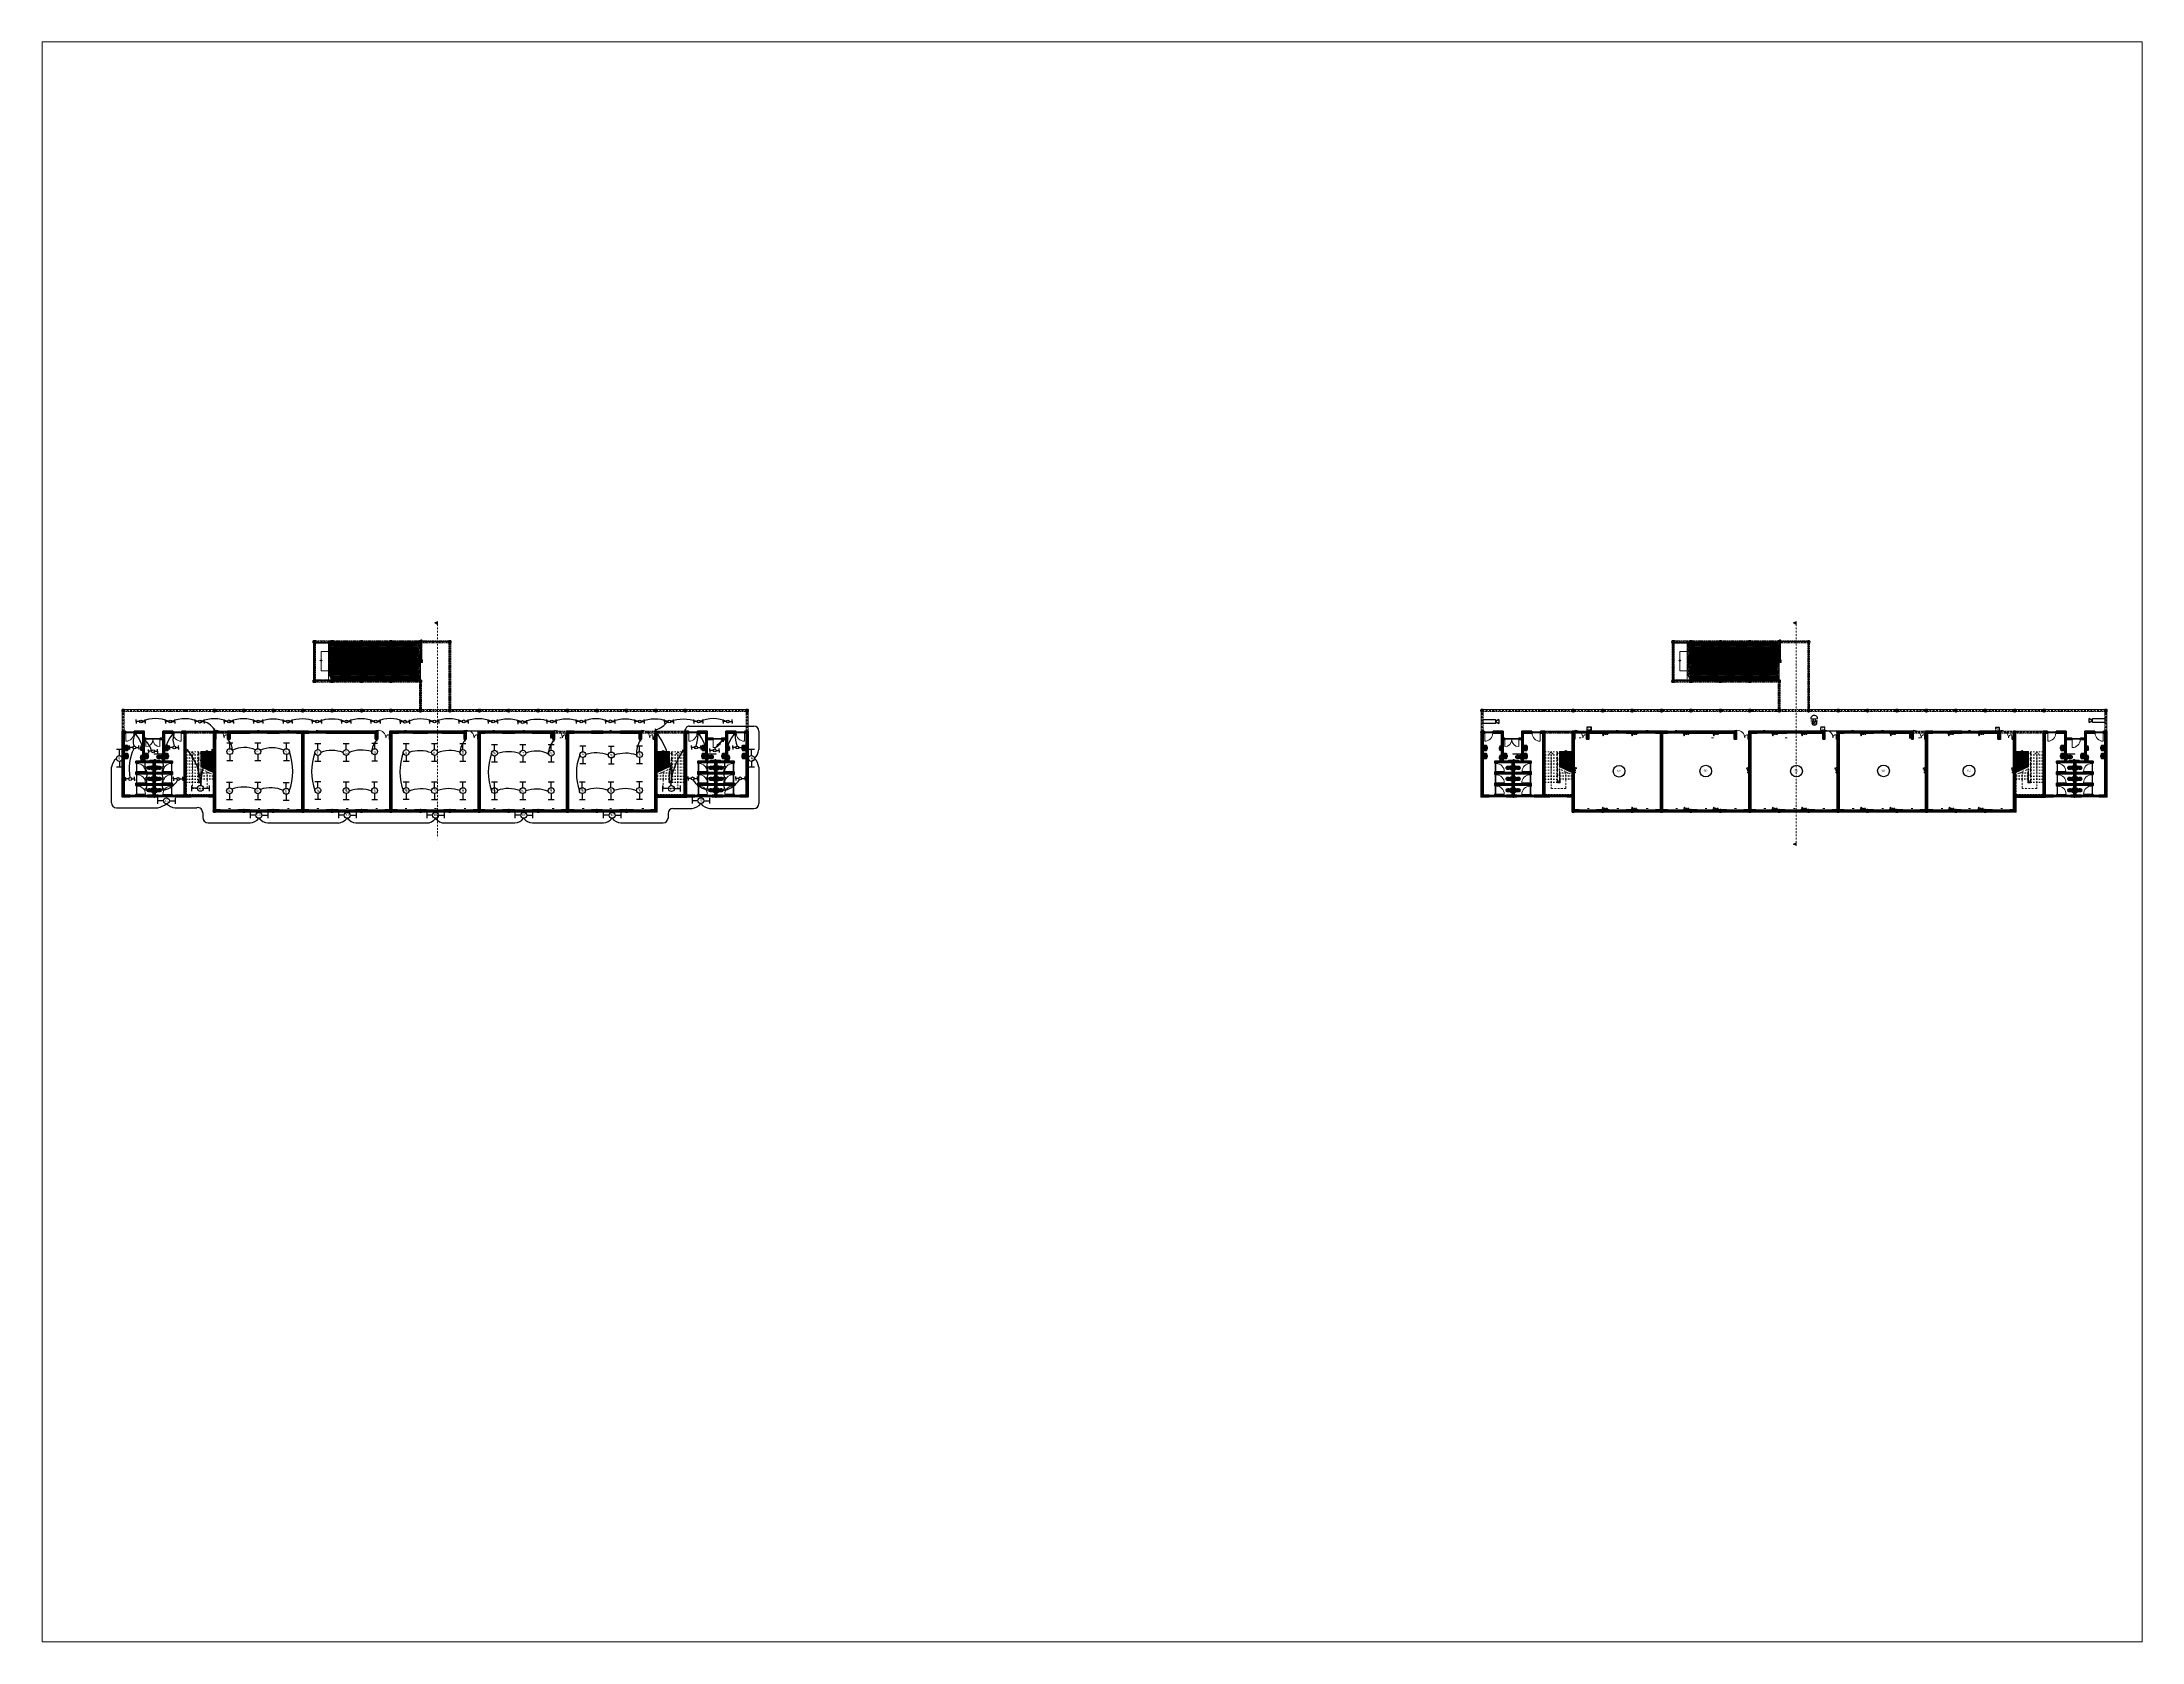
# Paper-space layout 'Layout1' of a CAD drawing. Header units: inches. Extents: x 1.05 to 9.45, y 0.8 to 7.2.
# The model-space entities are those that its viewports show. They can reach past a viewport. Long polylines and large blocks are cut down to what shows.
import ezdxf

# ---------------------------------------------------------------- set-up
doc = ezdxf.new("R2010")
doc.units = ezdxf.units.IN
doc.header["$MEASUREMENT"] = 0
for name, color, linetype in [('LIGHTING', 1, 'Continuous'), ('PDF_Annotation - Text', 7, 'Continuous'), ('PDF_Geometry', 7, 'Continuous'), ('PDF_Marker - Section', 7, 'Continuous'), ('PDF_Shell - Roof', 7, 'Continuous'), ('PDF_Structural - Bearing', 7, 'Continuous'), ('PDF_Structural - Combined', 7, 'Continuous'), ('POW', 212, 'Continuous')]:
    doc.layers.add(name, color=color, linetype=linetype)
doc.styles.get("Standard").update_dxf_attribs({"font": 'arial.ttf'})

msp = doc.modelspace()

# ---------------------------------------------------------------- hatches: boundary and pattern name
at = {"layer": 'LIGHTING'}
h = msp.add_hatch(dxfattribs=at)
h.set_pattern_fill('ANSI31', color=1)
h.set_pattern_definition([(45, (-42821.91499, 617.71294), (-0.08838834765, 0.08838834765), [])])
h.paths.add_polyline_path([(208455, 71842, 0.3194755), (208412, 71903), (208370, 71903, 0.3194755), (208327, 71842, 1)])
h = msp.add_hatch(dxfattribs=at)
h.set_pattern_fill('ANSI31', color=1)
h.set_pattern_definition([(45, (-42704.15673, 617.71294), (-0.08838834765, 0.08838834765), [])])
h.paths.add_polyline_path([(208573, 71842, 0.3194755), (208530, 71903), (208488, 71903, 0.3194755), (208445, 71842, 1)])
h = msp.add_hatch(dxfattribs=at)
h.set_pattern_fill('ANSI31', color=1)
h.set_pattern_definition([(45, (-41772.57496, -48.02024), (-0.08838834765, 0.08838834765), [])])
h.paths.add_polyline_path([(209504, 71177, 0.3194755), (209461, 71237), (209419, 71237, 0.3194755), (209376, 71177, 1)])
h = msp.add_hatch(dxfattribs=at)
h.set_pattern_fill('ANSI31', color=1)
h.set_pattern_definition([(45, (-38983.56623, 609.18842), (-0.08838834765, 0.08838834765), [])])
h.paths.add_polyline_path([(212293, 71834, 0.3194755), (212250, 71894), (212208, 71894, 0.3194755), (212165, 71834, 1)])
h = msp.add_hatch(dxfattribs=at)
h.set_pattern_fill('ANSI31', color=1)
h.set_pattern_definition([(45, (-38857.67924, 609.18842), (-0.08838834765, 0.08838834765), [])])
h.paths.add_polyline_path([(212419, 71834, 0.3194755), (212376, 71894), (212334, 71894, 0.3194755), (212291, 71834, 1)])
h = msp.add_hatch(dxfattribs=at)
h.set_pattern_fill('ANSI31', color=1)
h.set_pattern_definition([(45, (-34682.42499, 964.93007), (-0.08838834765, 0.08838834765), [])])
h.paths.add_polyline_path([(216594, 72190, 0.3194755), (216551, 72250), (216509, 72250, 0.3194755), (216466, 72190, 1)])
h = msp.add_hatch(dxfattribs=at)
h.set_pattern_fill('ANSI31', color=1)
h.set_pattern_definition([(45, (-33234.27087, -3.32607), (-0.08838834765, 0.08838834765), [])])
h.paths.add_polyline_path([(218042, 71221, 0.3194755), (217999, 71282), (217958, 71282, 0.3194755), (217915, 71221, 1)])
h = msp.add_hatch(dxfattribs=at)
h.set_pattern_fill('ANSI31', color=1)
h.set_pattern_definition([(45, (-18123.35804, -14.14644), (-0.08838834765, 0.08838834765), [])])
h.paths.add_polyline_path([(233153, 71210, 0.3194755), (233110, 71271), (233069, 71271, 0.3194755), (233026, 71210, 1)])
h = msp.add_hatch(dxfattribs=at)
h.set_pattern_fill('ANSI31', color=1)
h.set_pattern_definition([(45, (-9077.76798, -4.10448), (-0.08838834765, 0.08838834765), [])])
h.paths.add_polyline_path([(242199, 71220, 0.3194755), (242156, 71281), (242114, 71281, 0.3194755), (242071, 71220, 1)])
h = msp.add_hatch(dxfattribs=at)
h.set_pattern_fill('ANSI31', color=1)
h.set_pattern_definition([(45, (0, 0), (-0.08838834765, 0.08838834765), [])])
h.paths.add_polyline_path([(251277, 71225, 0.3194755), (251234, 71285), (251192, 71285, 0.3194755), (251149, 71225, 1)])
h = msp.add_hatch(dxfattribs=at)
h.set_pattern_fill('ANSI31', color=1)
h.set_pattern_definition([(45, (8846.19801, -1.31773), (-0.08838834765, 0.08838834765), [])])
h.paths.add_polyline_path([(260123, 71223, 0.3194755), (260080, 71284), (260038, 71284, 0.3194755), (259995, 71223, 1)])
h = msp.add_hatch(dxfattribs=at)
h.set_pattern_fill('ANSI31', color=1, angle=180)
h.set_pattern_definition([(225, (512847.20538, 143419.25183), (0.08838834765, -0.08838834765), [])])
h.paths.add_polyline_path([(261571, 72195, 0.3194755), (261613, 72134), (261655, 72134, 0.3194755), (261698, 72195, 1)])
h = msp.add_hatch(dxfattribs=at)
h.set_pattern_fill('ANSI31', color=1, angle=90)
h.set_pattern_definition([(135, (333036.76433, -179490.18354), (-0.08838834765, -0.08838834765), [])])
h.paths.add_polyline_path([(261812, 71786, 0.3194755), (261752, 71744), (261752, 71702, 0.3194755), (261812, 71659, 1)])
h = msp.add_hatch(dxfattribs=at)
h.set_pattern_fill('ANSI31', color=1, angle=180)
h.set_pattern_definition([(225, (515880.87858, 143376.92848), (0.08838834765, -0.08838834765), [])])
h.paths.add_polyline_path([(264604, 72152, 0.3194755), (264647, 72092), (264689, 72092, 0.3194755), (264732, 72152, 1)])
h = msp.add_hatch(dxfattribs=at)
h.set_pattern_fill('ANSI31', color=1)
h.set_pattern_definition([(45, (14776.8945, 603.19112), (-0.08838834765, 0.08838834765), [])])
h.paths.add_polyline_path([(266054, 71828, 0.3194755), (266011, 71888), (265969, 71888, 0.3194755), (265926, 71828, 1)])
h = msp.add_hatch(dxfattribs=at)
h.set_pattern_fill('ANSI31', color=1)
h.set_pattern_definition([(45, (14892.98818, 603.19112), (-0.08838834765, 0.08838834765), [])])
h.paths.add_polyline_path([(266170, 71828, 0.3194755), (266127, 71888), (266085, 71888, 0.3194755), (266042, 71828, 1)])
h = msp.add_hatch(dxfattribs=at)
h.set_pattern_fill('ANSI31', color=1)
h.set_pattern_definition([(45, (17317.66221, -70.39227), (-0.08838834765, 0.08838834765), [])])
h.paths.add_polyline_path([(268594, 71154, 0.3194755), (268551, 71215), (268510, 71215, 0.3194755), (268467, 71154, 1)])
h = msp.add_hatch(dxfattribs=at)
h.set_pattern_fill('ANSI31', color=1)
h.set_pattern_definition([(45, (18421.1212, 601.72064), (-0.08838834765, 0.08838834765), [])])
h.paths.add_polyline_path([(269698, 71826, 0.3194755), (269655, 71887), (269613, 71887, 0.3194755), (269570, 71826, 1)])
h = msp.add_hatch(dxfattribs=at)
h.set_pattern_fill('ANSI31', color=1)
h.set_pattern_definition([(45, (18545.94285, 601.72064), (-0.08838834765, 0.08838834765), [])])
h.paths.add_polyline_path([(269823, 71826, 0.3194755), (269780, 71887), (269738, 71887, 0.3194755), (269695, 71826, 1)])
h = msp.add_hatch(dxfattribs=at)
h.set_pattern_fill('ANSI31', color=1)
h.set_pattern_definition([(45, (-234, -24.5), (-0.08838834765, 0.08838834765), [])])
h.paths.add_polyline_path([(356840, 72545), (356840, 72369, -0.378758), (357039, 72544)])
h.paths.add_polyline_path([(356840, 72145), (357025, 72145, -0.3586726), (356840, 72320)])
h.paths.add_polyline_path([(357240, 72545), (357039, 72544, -0.4142136), (357239, 72344)])
h.paths.add_polyline_path([(357239, 72344, -0.3936471), (357053, 72145), (357240, 72145)])
h = msp.add_hatch(dxfattribs=at)
h.set_pattern_fill('ANSI31', color=1)
h.set_pattern_definition([(45, (23650, -24.5), (-0.08838834765, 0.08838834765), [])])
h.paths.add_polyline_path([(380724, 72545), (380724, 72369, -0.378758), (380923, 72544)])
h.paths.add_polyline_path([(380724, 72145), (380909, 72145, -0.3586726), (380724, 72320)])
h.paths.add_polyline_path([(381124, 72545), (380923, 72544, -0.4142136), (381123, 72344)])
h.paths.add_polyline_path([(381123, 72344, -0.3936471), (380937, 72145), (381124, 72145)])
h = msp.add_hatch(dxfattribs=at)
h.set_pattern_fill('ANSI31', color=1)
h.set_pattern_definition([(45, (41535.5, -75), (-0.08838834765, 0.08838834765), [])])
h.paths.add_polyline_path([(398610, 72494), (398610, 72318, -0.378758), (398808, 72494)])
h.paths.add_polyline_path([(398610, 72094), (398794, 72094, -0.3586726), (398610, 72270)])
h.paths.add_polyline_path([(399010, 72494), (398808, 72494, -0.4142136), (399008, 72294)])
h.paths.add_polyline_path([(399008, 72294, -0.3936471), (398823, 72094), (399010, 72094)])
h = msp.add_hatch(dxfattribs=at)
h.set_pattern_fill('ANSI31', color=1, angle=-266.99943)
h.set_pattern_definition([(138.00056679, (297937.95097, -176939.62445), (-0.08364040686, -0.09289393059), [])])
edge = h.paths.add_edge_path()
edge.add_line((213658, 70264), (213602, 70176))
edge.add_arc((213661, 70200), 63.9, -157.86905, -86.99943)
edge.add_arc((213661, 70200), 63.9, -86.99943, 93.00057)
h = msp.add_hatch(dxfattribs=at)
h.set_pattern_fill('ANSI31', color=1, angle=-90)
h.set_pattern_definition([(315, (145158.96885, 321385.42559), (0.08838834765, 0.08838834765), [])])
h.paths.add_polyline_path([(216384, 70109, 0.3194755), (216444, 70152), (216444, 70194, 0.3194755), (216384, 70237, 1)])
at = {"layer": 'PDF_Structural - Bearing', "true_color": 0xffffff, "transparency": 33554559}
for points in [[(226729, 81178), (226721, 81175), (226711, 81167), (226704, 81158), (226700, 81147), (226699, 81136), (226699, 81135), (226699, 81119), (226700, 77317), (226700, 77301), (226700, 77274), (226702, 77264), (226703, 77261), (226740, 77277), (226740, 77301), (226740, 77317), (226739, 81119), (226739, 81134), (226739, 81137), (226740, 81138), (226741, 81139), (226742, 81140), (226743, 81141), (226745, 81141)], [(226732, 81172), (226725, 81168), (226717, 81162), (226711, 81154), (226707, 81145), (226706, 81136), (226706, 81135), (226706, 81118), (226708, 77319), (226708, 77303), (226708, 77299), (226708, 77274), (226709, 77268), (226734, 77271), (226733, 77272), (226733, 77276), (226733, 77299), (226733, 77303), (226733, 77319), (226731, 81118), (226731, 81134), (226732, 81139), (226733, 81142), (226735, 81145), (226738, 81147), (226741, 81148), (226742, 81148)], [(226731, 81161), (226727, 81169), (226719, 81173), (226710, 81169), (226707, 81161), (226710, 81152), (226719, 81149), (226727, 81152)], [(226731, 80259), (226728, 80267), (226719, 80271), (226711, 80267), (226707, 80259), (226711, 80250), (226719, 80247), (226728, 80250)], [(237471, 81181), (226785, 81181), (226769, 81181), (226742, 81181), (226732, 81180), (226729, 81178), (226745, 81141), (226745, 81141), (226769, 81141), (226785, 81141), (237471, 81141)], [(237471, 81173), (226787, 81173), (226771, 81173), (226767, 81173), (226743, 81173), (226734, 81172), (226732, 81172), (226742, 81148), (226745, 81148), (226767, 81148), (226771, 81148), (226787, 81148), (237471, 81148)], [(226788, 81118), (226781, 81114), (226771, 81106), (226764, 81097), (226760, 81085), (226759, 81075), (226759, 81073), (226759, 81057), (226760, 77377), (226760, 77361), (226760, 77334), (226761, 77326), (226803, 77332), (226803, 77332), (226802, 77332), (226801, 77333), (226801, 77334), (226801, 77336), (226801, 77361), (226801, 77377), (226799, 81057), (226799, 81072), (226799, 81076), (226800, 81078), (226801, 81079), (226802, 81080), (226803, 81080), (226805, 81081)], [(237471, 81121), (226846, 81121), (226829, 81121), (226802, 81121), (226792, 81119), (226788, 81118), (226805, 81081), (226805, 81081), (226829, 81081), (226846, 81081), (237471, 81081)], [(227721, 81149), (227730, 81152), (227733, 81161), (227730, 81169), (227721, 81173), (227713, 81169), (227709, 81161), (227713, 81152)], [(228724, 81149), (228732, 81152), (228736, 81161), (228732, 81169), (228724, 81173), (228715, 81169), (228712, 81161), (228715, 81152)], [(229727, 81149), (229735, 81152), (229739, 81161), (229735, 81169), (229727, 81173), (229718, 81169), (229715, 81161), (229718, 81152)], [(230729, 81149), (230738, 81152), (230741, 81161), (230738, 81169), (230729, 81173), (230721, 81169), (230717, 81161), (230721, 81152)], [(231732, 81149), (231740, 81152), (231744, 81161), (231740, 81169), (231732, 81173), (231723, 81169), (231720, 81161), (231723, 81152)], [(232735, 81149), (232743, 81152), (232747, 81161), (232743, 81169), (232735, 81173), (232726, 81169), (232722, 81161), (232726, 81152)], [(233737, 81149), (233746, 81152), (233749, 81161), (233746, 81169), (233737, 81173), (233729, 81169), (233725, 81161), (233729, 81152)], [(234740, 81149), (234748, 81152), (234752, 81161), (234748, 81169), (234740, 81173), (234731, 81169), (234728, 81161), (234731, 81152)], [(235742, 81149), (235751, 81152), (235754, 81161), (235751, 81169), (235742, 81173), (235734, 81169), (235730, 81161), (235734, 81152)], [(236745, 81149), (236754, 81152), (236757, 81161), (236754, 81169), (236745, 81173), (236737, 81169), (236733, 81161), (236737, 81152)], [(237471, 81149), (237480, 81152), (237483, 81161), (237480, 81169), (237471, 81173), (237463, 81169), (237459, 81161), (237463, 81152)], [(237652, 81211), (237612, 81211), (237612, 79439), (237612, 79426), (237612, 79423), (237612, 79400), (237652, 79400), (237652, 79423), (237652, 79426), (237652, 79439)], [(237644, 81211), (237641, 81220), (237632, 81223), (237624, 81220), (237620, 81211), (237624, 81203), (237632, 81199), (237641, 81203)], [(237645, 81211), (237620, 81211), (237620, 79443), (237620, 79426), (237620, 79423), (237620, 79401), (237620, 79398), (237643, 79388), (237644, 79390), (237645, 79399), (237645, 79423), (237645, 79426), (237645, 79443)], [(237644, 80377), (237641, 80385), (237632, 80389), (237624, 80385), (237620, 80377), (237624, 80368), (237632, 80365), (237641, 80368)], [(237713, 81211), (237673, 81211), (237673, 79383), (237673, 79369), (237673, 79361), (237673, 79342), (237713, 79342), (237713, 79361), (237713, 79369), (237713, 79383)], [(365625, 81178), (365617, 81175), (365608, 81167), (365601, 81158), (365597, 81147), (365595, 81136), (365595, 81135), (365595, 81119), (365597, 77317), (365597, 77301), (365597, 77274), (365598, 77264), (365599, 77261), (365637, 77277), (365637, 77301), (365637, 77317), (365635, 81119), (365635, 81134), (365636, 81137), (365636, 81138), (365637, 81139), (365638, 81140), (365639, 81141), (365641, 81141)], [(365627, 81161), (365624, 81169), (365615, 81173), (365607, 81169), (365603, 81161), (365607, 81152), (365615, 81149), (365624, 81152)], [(365629, 81172), (365621, 81168), (365614, 81162), (365608, 81154), (365604, 81145), (365603, 81136), (365603, 81135), (365603, 81118), (365604, 77319), (365604, 77303), (365604, 77299), (365604, 77274), (365605, 77268), (365630, 77271), (365630, 77272), (365629, 77276), (365629, 77299), (365629, 77303), (365629, 77319), (365628, 81118), (365628, 81134), (365628, 81139), (365630, 81142), (365632, 81145), (365634, 81147), (365637, 81148), (365639, 81148)], [(365628, 80259), (365624, 80267), (365616, 80271), (365607, 80267), (365604, 80259), (365607, 80250), (365616, 80247), (365624, 80250)], [(376368, 81181), (365682, 81181), (365665, 81181), (365639, 81181), (365628, 81180), (365625, 81178), (365641, 81141), (365642, 81141), (365665, 81141), (365682, 81141), (376368, 81141)], [(376368, 81173), (365684, 81173), (365667, 81173), (365664, 81173), (365639, 81173), (365630, 81172), (365629, 81172), (365639, 81148), (365641, 81148), (365664, 81148), (365667, 81148), (365684, 81148), (376368, 81148)], [(365684, 81118), (365677, 81114), (365668, 81106), (365661, 81097), (365657, 81085), (365655, 81075), (365655, 81073), (365655, 81057), (365657, 77377), (365657, 77361), (365657, 77334), (365658, 77326), (365699, 77332), (365699, 77332), (365698, 77332), (365698, 77333), (365697, 77334), (365697, 77336), (365697, 77361), (365697, 77377), (365696, 81057), (365696, 81072), (365696, 81076), (365697, 81078), (365698, 81079), (365699, 81080), (365700, 81080), (365701, 81081)], [(376368, 81121), (365742, 81121), (365726, 81121), (365699, 81121), (365688, 81119), (365684, 81118), (365701, 81081), (365702, 81081), (365726, 81081), (365742, 81081), (376368, 81081)], [(366618, 81149), (366626, 81152), (366630, 81161), (366626, 81169), (366618, 81173), (366609, 81169), (366606, 81161), (366609, 81152)], [(367620, 81149), (367629, 81152), (367633, 81161), (367629, 81169), (367620, 81173), (367612, 81169), (367608, 81161), (367612, 81152)], [(368623, 81149), (368632, 81152), (368635, 81161), (368632, 81169), (368623, 81173), (368615, 81169), (368611, 81161), (368615, 81152)], [(369626, 81149), (369634, 81152), (369638, 81161), (369634, 81169), (369626, 81173), (369617, 81169), (369614, 81161), (369617, 81152)], [(370628, 81149), (370637, 81152), (370640, 81161), (370637, 81169), (370628, 81173), (370620, 81169), (370616, 81161), (370620, 81152)], [(371631, 81149), (371640, 81152), (371643, 81161), (371640, 81169), (371631, 81173), (371623, 81169), (371619, 81161), (371623, 81152)], [(372634, 81149), (372642, 81152), (372646, 81161), (372642, 81169), (372634, 81173), (372625, 81169), (372622, 81161), (372625, 81152)], [(373636, 81149), (373645, 81152), (373648, 81161), (373645, 81169), (373636, 81173), (373628, 81169), (373624, 81161), (373628, 81152)], [(374639, 81149), (374647, 81152), (374651, 81161), (374647, 81169), (374639, 81173), (374630, 81169), (374627, 81161), (374630, 81152)], [(375642, 81149), (375650, 81152), (375654, 81161), (375650, 81169), (375642, 81173), (375633, 81169), (375630, 81161), (375633, 81152)], [(376368, 81149), (376376, 81152), (376380, 81161), (376376, 81169), (376368, 81173), (376359, 81169), (376356, 81161), (376359, 81152)], [(376549, 81211), (376509, 81211), (376509, 79439), (376509, 79426), (376509, 79423), (376509, 79400), (376549, 79400), (376549, 79423), (376549, 79426), (376549, 79439)], [(376541, 81211), (376516, 81211), (376516, 79443), (376516, 79426), (376516, 79423), (376516, 79401), (376516, 79398), (376540, 79388), (376540, 79390), (376541, 79399), (376541, 79423), (376541, 79426), (376541, 79443)], [(376541, 81211), (376537, 81220), (376529, 81223), (376521, 81220), (376517, 81211), (376521, 81203), (376529, 81199), (376537, 81203)], [(376541, 80377), (376537, 80385), (376529, 80389), (376521, 80385), (376517, 80377), (376521, 80368), (376529, 80365), (376537, 80368)], [(376609, 81211), (376569, 81211), (376569, 79383), (376569, 79369), (376569, 79361), (376569, 79342), (376609, 79342), (376609, 79361), (376609, 79369), (376609, 79383)], [(226740, 77277), (226703, 77261), (226706, 77253), (226713, 77244), (226723, 77236), (226733, 77232), (226744, 77231), (229595, 77231), (229571, 77271), (226746, 77271), (226744, 77271), (226743, 77271), (226742, 77272), (226741, 77273), (226741, 77274), (226740, 77277)], [(226732, 79256), (226728, 79264), (226720, 79268), (226711, 79264), (226708, 79256), (226711, 79247), (226720, 79244), (226728, 79247)], [(226732, 78253), (226729, 78262), (226720, 78265), (226711, 78262), (226708, 78253), (226711, 78245), (226720, 78241), (226729, 78245)], [(226803, 77332), (226761, 77326), (226762, 77323), (226766, 77312), (226774, 77303), (226783, 77296), (226794, 77292), (226804, 77291), (229560, 77291), (229537, 77331), (226807, 77331), (226804, 77331)], [(228234, 79305), (228226, 79301), (228217, 79294), (228210, 79284), (228206, 79273), (228204, 79263), (228204, 79261), (228204, 79245), (228204, 79191), (228204, 79175), (228204, 79148), (228205, 79140), (228246, 79146), (228246, 79146), (228245, 79147), (228245, 79148), (228244, 79150), (228244, 79175), (228244, 79191), (228244, 79245), (228244, 79260), (228245, 79263), (228245, 79265), (228246, 79266), (228247, 79267), (228248, 79267), (228250, 79268)], [(228234, 79305), (228226, 79301), (228217, 79294), (228210, 79284), (228206, 79273), (228204, 79263), (228204, 79261), (228204, 79245), (228204, 79191), (228204, 79175), (228204, 79148), (228205, 79140), (228246, 79146), (228246, 79146), (228245, 79147), (228245, 79148), (228244, 79150), (228244, 79175), (228244, 79191), (228244, 79245), (228244, 79260), (228245, 79263), (228245, 79265), (228246, 79266), (228247, 79267), (228248, 79267), (228250, 79268)], [(230681, 79150), (228250, 79145), (228248, 79145), (228247, 79146), (228246, 79146), (228205, 79140), (228206, 79138), (228210, 79127), (228217, 79118), (228227, 79110), (228237, 79106), (228248, 79105), (230704, 79110)], [(230681, 79150), (228250, 79145), (228248, 79145), (228247, 79146), (228246, 79146), (228205, 79140), (228206, 79138), (228210, 79127), (228217, 79118), (228227, 79110), (228237, 79106), (228248, 79105), (230704, 79110)], [(228236, 79288), (228233, 79296), (228224, 79300), (228216, 79296), (228212, 79288), (228216, 79279), (228224, 79275), (228233, 79279)], [(228236, 79288), (228233, 79296), (228224, 79300), (228216, 79296), (228212, 79288), (228216, 79279), (228224, 79275), (228233, 79279)], [(228241, 79299), (228239, 79299), (228230, 79295), (228222, 79289), (228217, 79281), (228213, 79271), (228212, 79262), (228212, 79261), (228212, 79245), (228212, 79193), (228212, 79177), (228212, 79173), (228212, 79148), (228213, 79142), (228238, 79146), (228237, 79146), (228237, 79150), (228237, 79173), (228237, 79177), (228237, 79193), (228237, 79245), (228237, 79261), (228237, 79265), (228239, 79268), (228241, 79271), (228243, 79273), (228245, 79274)], [(228241, 79299), (228239, 79299), (228230, 79295), (228222, 79289), (228217, 79281), (228213, 79271), (228212, 79262), (228212, 79261), (228212, 79245), (228212, 79193), (228212, 79177), (228212, 79173), (228212, 79148), (228213, 79142), (228238, 79146), (228237, 79146), (228237, 79150), (228237, 79173), (228237, 79177), (228237, 79193), (228237, 79245), (228237, 79261), (228237, 79265), (228239, 79268), (228241, 79271), (228243, 79273), (228245, 79274)], [(228224, 79137), (228216, 79133), (228212, 79125), (228216, 79116), (228224, 79113), (228233, 79116), (228236, 79125), (228233, 79133)], [(228224, 79137), (228216, 79133), (228212, 79125), (228216, 79116), (228224, 79113), (228233, 79116), (228236, 79125), (228233, 79133)], [(228239, 79143), (228238, 79146), (228213, 79142), (228213, 79140), (228217, 79131), (228223, 79123), (228230, 79117), (228239, 79113), (228248, 79112), (230700, 79117), (230685, 79142), (228250, 79137), (228246, 79138), (228243, 79139), (228240, 79141)], [(228239, 79143), (228238, 79146), (228213, 79142), (228213, 79140), (228217, 79131), (228223, 79123), (228230, 79117), (228239, 79113), (228248, 79112), (230700, 79117), (230685, 79142), (228250, 79137), (228246, 79138), (228243, 79139), (228240, 79141)], [(237652, 79400), (237612, 79400), (237612, 79394), (228291, 79308), (228274, 79308), (228248, 79308), (228237, 79306), (228234, 79305), (228250, 79268), (228251, 79268), (228275, 79268), (228291, 79268), (237620, 79354), (237633, 79354), (237652, 79354)], [(237583, 79394), (228291, 79308), (228274, 79308), (228248, 79308), (228237, 79306), (228234, 79305), (228250, 79268), (228251, 79268), (228275, 79268), (228291, 79268), (237583, 79354)], [(237620, 79398), (237619, 79396), (237618, 79393), (237616, 79391), (237613, 79389), (237610, 79387), (237606, 79387), (237590, 79386), (228293, 79301), (228276, 79301), (228273, 79300), (228248, 79300), (228241, 79299), (228245, 79274), (228246, 79275), (228250, 79275), (228273, 79275), (228277, 79275), (228293, 79276), (237590, 79361), (237607, 79362), (237608, 79362), (237617, 79363), (237626, 79367), (237634, 79373), (237640, 79381), (237643, 79388)], [(237583, 79386), (228293, 79301), (228276, 79301), (228273, 79300), (228248, 79300), (228241, 79299), (228245, 79274), (228246, 79275), (228250, 79275), (228273, 79275), (228277, 79275), (228293, 79276), (237583, 79361)], [(237713, 79342), (237673, 79342), (237673, 79335), (228284, 79248), (228285, 79208), (237679, 79295), (237693, 79295), (237713, 79295)], [(228558, 79137), (228550, 79134), (228546, 79125), (228550, 79117), (228559, 79113), (228567, 79117), (228570, 79125), (228567, 79134)], [(228558, 79137), (228550, 79134), (228546, 79125), (228550, 79117), (228559, 79113), (228567, 79117), (228570, 79125), (228567, 79134)], [(229227, 79285), (229236, 79288), (229239, 79297), (229235, 79305), (229227, 79309), (229218, 79305), (229215, 79297), (229219, 79288)], [(229227, 79285), (229236, 79288), (229239, 79297), (229235, 79305), (229227, 79309), (229218, 79305), (229215, 79297), (229219, 79288)], [(229561, 79140), (229553, 79136), (229549, 79128), (229553, 79119), (229561, 79116), (229570, 79119), (229573, 79128), (229570, 79136)], [(229561, 79140), (229553, 79136), (229549, 79128), (229553, 79119), (229561, 79116), (229570, 79119), (229573, 79128), (229570, 79136)], [(230230, 79294), (230238, 79298), (230242, 79306), (230238, 79315), (230230, 79318), (230221, 79314), (230218, 79306), (230221, 79297)], [(230230, 79294), (230238, 79298), (230242, 79306), (230238, 79315), (230230, 79318), (230221, 79314), (230218, 79306), (230221, 79297)], [(230564, 79142), (230555, 79138), (230552, 79130), (230555, 79121), (230564, 79118), (230572, 79121), (230576, 79130), (230572, 79138)], [(230564, 79142), (230555, 79138), (230552, 79130), (230555, 79121), (230564, 79118), (230572, 79121), (230576, 79130), (230572, 79138)], [(231232, 79303), (231241, 79307), (231244, 79315), (231241, 79324), (231232, 79327), (231224, 79324), (231220, 79315), (231224, 79307)], [(231232, 79303), (231241, 79307), (231244, 79315), (231241, 79324), (231232, 79327), (231224, 79324), (231220, 79315), (231224, 79307)], [(231566, 79144), (231558, 79140), (231554, 79132), (231558, 79123), (231566, 79120), (231575, 79123), (231578, 79132), (231575, 79140)], [(231566, 79144), (231558, 79140), (231554, 79132), (231558, 79123), (231566, 79120), (231575, 79123), (231578, 79132), (231575, 79140)], [(232235, 79312), (232243, 79316), (232247, 79325), (232243, 79333), (232235, 79337), (232226, 79333), (232223, 79324), (232226, 79316)], [(232235, 79312), (232243, 79316), (232247, 79325), (232243, 79333), (232235, 79337), (232226, 79333), (232223, 79324), (232226, 79316)], [(232569, 79146), (232560, 79142), (232557, 79134), (232561, 79125), (232569, 79122), (232578, 79125), (232581, 79134), (232578, 79143)], [(232569, 79146), (232560, 79142), (232557, 79134), (232561, 79125), (232569, 79122), (232578, 79125), (232581, 79134), (232578, 79143)], [(233237, 79322), (233246, 79325), (233249, 79334), (233246, 79342), (233237, 79346), (233229, 79342), (233225, 79334), (233229, 79325)], [(233237, 79322), (233246, 79325), (233249, 79334), (233246, 79342), (233237, 79346), (233229, 79342), (233225, 79334), (233229, 79325)], [(233572, 79148), (233563, 79145), (233560, 79136), (233563, 79128), (233572, 79124), (233580, 79128), (233584, 79136), (233580, 79145)], [(233572, 79148), (233563, 79145), (233560, 79136), (233563, 79128), (233572, 79124), (233580, 79128), (233584, 79136), (233580, 79145)], [(234240, 79331), (234249, 79335), (234252, 79343), (234248, 79352), (234240, 79355), (234231, 79351), (234228, 79343), (234232, 79334)], [(234240, 79331), (234249, 79335), (234252, 79343), (234248, 79352), (234240, 79355), (234231, 79351), (234228, 79343), (234232, 79334)], [(234574, 79150), (234566, 79147), (234562, 79138), (234566, 79130), (234574, 79126), (234583, 79130), (234586, 79138), (234583, 79147)], [(234574, 79150), (234566, 79147), (234562, 79138), (234566, 79130), (234574, 79126), (234583, 79130), (234586, 79138), (234583, 79147)], [(235243, 79340), (235251, 79344), (235255, 79352), (235251, 79361), (235242, 79364), (235234, 79361), (235231, 79352), (235234, 79344)], [(235243, 79340), (235251, 79344), (235255, 79352), (235251, 79361), (235242, 79364), (235234, 79361), (235231, 79352), (235234, 79344)], [(235577, 79152), (235568, 79149), (235565, 79140), (235568, 79132), (235577, 79128), (235585, 79132), (235589, 79140), (235585, 79149)], [(235577, 79152), (235568, 79149), (235565, 79140), (235568, 79132), (235577, 79128), (235585, 79132), (235589, 79140), (235585, 79149)], [(236245, 79350), (236254, 79353), (236257, 79362), (236254, 79370), (236245, 79374), (236237, 79370), (236233, 79361), (236237, 79353)], [(236245, 79350), (236254, 79353), (236257, 79362), (236254, 79370), (236245, 79374), (236237, 79370), (236233, 79361), (236237, 79353)], [(236580, 79155), (236571, 79151), (236568, 79143), (236571, 79134), (236580, 79131), (236588, 79134), (236592, 79143), (236588, 79151)], [(236580, 79155), (236571, 79151), (236568, 79143), (236571, 79134), (236580, 79131), (236588, 79134), (236592, 79143), (236588, 79151)], [(237248, 79359), (237256, 79362), (237260, 79371), (237256, 79379), (237248, 79383), (237239, 79379), (237236, 79371), (237239, 79362)], [(237248, 79359), (237256, 79362), (237260, 79371), (237256, 79379), (237248, 79383), (237239, 79379), (237236, 79371), (237239, 79362)], [(237582, 79157), (237574, 79153), (237570, 79145), (237574, 79136), (237582, 79133), (237591, 79136), (237594, 79145), (237591, 79153)], [(237582, 79157), (237574, 79153), (237570, 79145), (237574, 79136), (237582, 79133), (237591, 79136), (237594, 79145), (237591, 79153)], [(237583, 79362), (237591, 79365), (237595, 79374), (237591, 79382), (237583, 79386), (237574, 79382), (237571, 79374), (237574, 79365)], [(237633, 79362), (237641, 79366), (237644, 79374), (237641, 79383), (237632, 79386), (237624, 79383), (237620, 79374), (237624, 79366)], [(365637, 77277), (365599, 77261), (365603, 77253), (365610, 77244), (365619, 77236), (365630, 77232), (365640, 77231), (368491, 77231), (368468, 77271), (365643, 77271), (365640, 77271), (365639, 77271), (365638, 77272), (365638, 77273), (365637, 77274), (365637, 77277)], [(365628, 79256), (365625, 79264), (365616, 79268), (365608, 79264), (365604, 79256), (365608, 79247), (365616, 79244), (365625, 79247)], [(365629, 78253), (365625, 78262), (365617, 78265), (365608, 78262), (365604, 78253), (365608, 78245), (365617, 78241), (365625, 78245)], [(365699, 77332), (365658, 77326), (365658, 77323), (365663, 77312), (365670, 77303), (365680, 77296), (365691, 77292), (365701, 77291), (368456, 77291), (368433, 77331), (365703, 77331), (365700, 77331)], [(367131, 79305), (367123, 79301), (367114, 79294), (367107, 79284), (367102, 79273), (367101, 79263), (367101, 79261), (367101, 79245), (367101, 79191), (367101, 79175), (367101, 79148), (367102, 79140), (367143, 79146), (367142, 79146), (367142, 79147), (367141, 79148), (367141, 79150), (367141, 79175), (367141, 79191), (367141, 79245), (367141, 79260), (367141, 79263), (367142, 79265), (367143, 79266), (367144, 79267), (367145, 79267), (367147, 79268)], [(367131, 79305), (367123, 79301), (367114, 79294), (367107, 79284), (367102, 79273), (367101, 79263), (367101, 79261), (367101, 79245), (367101, 79191), (367101, 79175), (367101, 79148), (367102, 79140), (367143, 79146), (367142, 79146), (367142, 79147), (367141, 79148), (367141, 79150), (367141, 79175), (367141, 79191), (367141, 79245), (367141, 79260), (367141, 79263), (367142, 79265), (367143, 79266), (367144, 79267), (367145, 79267), (367147, 79268)], [(369578, 79150), (367147, 79145), (367144, 79145), (367143, 79146), (367143, 79146), (367102, 79140), (367102, 79138), (367107, 79127), (367114, 79118), (367123, 79110), (367134, 79106), (367144, 79105), (369601, 79110)], [(369578, 79150), (367147, 79145), (367144, 79145), (367143, 79146), (367143, 79146), (367102, 79140), (367102, 79138), (367107, 79127), (367114, 79118), (367123, 79110), (367134, 79106), (367144, 79105), (369601, 79110)], [(367138, 79299), (367136, 79299), (367127, 79295), (367119, 79289), (367113, 79281), (367110, 79271), (367108, 79262), (367108, 79261), (367108, 79245), (367108, 79193), (367108, 79177), (367108, 79173), (367108, 79148), (367109, 79142), (367134, 79146), (367134, 79146), (367133, 79150), (367133, 79173), (367133, 79177), (367133, 79193), (367133, 79245), (367133, 79261), (367134, 79265), (367135, 79268), (367137, 79271), (367140, 79273), (367141, 79274)], [(367138, 79299), (367136, 79299), (367127, 79295), (367119, 79289), (367113, 79281), (367110, 79271), (367108, 79262), (367108, 79261), (367108, 79245), (367108, 79193), (367108, 79177), (367108, 79173), (367108, 79148), (367109, 79142), (367134, 79146), (367134, 79146), (367133, 79150), (367133, 79173), (367133, 79177), (367133, 79193), (367133, 79245), (367133, 79261), (367134, 79265), (367135, 79268), (367137, 79271), (367140, 79273), (367141, 79274)], [(367133, 79288), (367129, 79296), (367121, 79300), (367112, 79296), (367109, 79288), (367112, 79279), (367121, 79275), (367129, 79279)], [(367133, 79288), (367129, 79296), (367121, 79300), (367112, 79296), (367109, 79288), (367112, 79279), (367121, 79275), (367129, 79279)], [(367135, 79143), (367134, 79146), (367109, 79142), (367110, 79140), (367113, 79131), (367119, 79123), (367127, 79117), (367136, 79113), (367145, 79112), (369596, 79117), (369582, 79142), (367146, 79137), (367142, 79138), (367139, 79139), (367137, 79141)], [(367135, 79143), (367134, 79146), (367109, 79142), (367110, 79140), (367113, 79131), (367119, 79123), (367127, 79117), (367136, 79113), (367145, 79112), (369596, 79117), (369582, 79142), (367146, 79137), (367142, 79138), (367139, 79139), (367137, 79141)], [(367121, 79137), (367112, 79133), (367109, 79125), (367112, 79116), (367121, 79113), (367130, 79116), (367133, 79125), (367129, 79133)], [(367121, 79137), (367112, 79133), (367109, 79125), (367112, 79116), (367121, 79113), (367130, 79116), (367133, 79125), (367129, 79133)], [(376549, 79400), (376509, 79400), (376509, 79394), (367187, 79308), (367171, 79308), (367144, 79308), (367134, 79306), (367131, 79305), (367147, 79268), (367147, 79268), (367171, 79268), (367188, 79268), (376516, 79354), (376529, 79354), (376549, 79354)], [(376479, 79394), (367187, 79308), (367171, 79308), (367144, 79308), (367134, 79306), (367131, 79305), (367147, 79268), (367147, 79268), (367171, 79268), (367188, 79268), (376480, 79354)], [(376516, 79398), (376516, 79396), (376515, 79393), (376513, 79391), (376510, 79389), (376507, 79387), (376503, 79387), (376487, 79386), (367190, 79301), (367173, 79301), (367169, 79300), (367145, 79300), (367138, 79299), (367141, 79274), (367143, 79275), (367147, 79275), (367169, 79275), (367173, 79275), (367190, 79276), (376487, 79361), (376504, 79362), (376504, 79362), (376514, 79363), (376523, 79367), (376530, 79373), (376537, 79381), (376540, 79388)], [(376479, 79386), (367190, 79301), (367173, 79301), (367169, 79300), (367145, 79300), (367138, 79299), (367141, 79274), (367143, 79275), (367147, 79275), (367169, 79275), (367173, 79275), (367190, 79276), (376479, 79361)], [(376609, 79342), (376569, 79342), (376569, 79335), (367181, 79248), (367181, 79208), (376576, 79295), (376589, 79295), (376609, 79295)], [(367455, 79137), (367446, 79134), (367443, 79125), (367447, 79117), (367455, 79113), (367464, 79117), (367467, 79125), (367463, 79134)], [(367455, 79137), (367446, 79134), (367443, 79125), (367447, 79117), (367455, 79113), (367464, 79117), (367467, 79125), (367463, 79134)], [(368124, 79285), (368132, 79288), (368136, 79297), (368132, 79305), (368123, 79309), (368115, 79305), (368111, 79297), (368115, 79288)], [(368124, 79285), (368132, 79288), (368136, 79297), (368132, 79305), (368123, 79309), (368115, 79305), (368111, 79297), (368115, 79288)], [(368458, 79140), (368449, 79136), (368446, 79128), (368449, 79119), (368458, 79116), (368466, 79119), (368470, 79128), (368466, 79136)], [(368458, 79140), (368449, 79136), (368446, 79128), (368449, 79119), (368458, 79116), (368466, 79119), (368470, 79128), (368466, 79136)], [(369126, 79294), (369135, 79298), (369138, 79306), (369135, 79315), (369126, 79318), (369118, 79314), (369114, 79306), (369118, 79297)], [(369126, 79294), (369135, 79298), (369138, 79306), (369135, 79315), (369126, 79318), (369118, 79314), (369114, 79306), (369118, 79297)], [(369460, 79142), (369452, 79138), (369448, 79130), (369452, 79121), (369460, 79118), (369469, 79121), (369472, 79130), (369469, 79138)], [(369460, 79142), (369452, 79138), (369448, 79130), (369452, 79121), (369460, 79118), (369469, 79121), (369472, 79130), (369469, 79138)], [(370129, 79303), (370137, 79307), (370141, 79315), (370137, 79324), (370129, 79327), (370120, 79324), (370117, 79315), (370120, 79307)], [(370129, 79303), (370137, 79307), (370141, 79315), (370137, 79324), (370129, 79327), (370120, 79324), (370117, 79315), (370120, 79307)], [(370463, 79144), (370454, 79140), (370451, 79132), (370454, 79123), (370463, 79120), (370471, 79123), (370475, 79132), (370471, 79140)], [(370463, 79144), (370454, 79140), (370451, 79132), (370454, 79123), (370463, 79120), (370471, 79123), (370475, 79132), (370471, 79140)], [(371131, 79312), (371140, 79316), (371143, 79325), (371140, 79333), (371131, 79337), (371123, 79333), (371119, 79324), (371123, 79316)], [(371131, 79312), (371140, 79316), (371143, 79325), (371140, 79333), (371131, 79337), (371123, 79333), (371119, 79324), (371123, 79316)], [(371466, 79146), (371457, 79142), (371453, 79134), (371457, 79125), (371466, 79122), (371474, 79125), (371478, 79134), (371474, 79143)], [(371466, 79146), (371457, 79142), (371453, 79134), (371457, 79125), (371466, 79122), (371474, 79125), (371478, 79134), (371474, 79143)], [(372134, 79322), (372143, 79325), (372146, 79334), (372142, 79342), (372134, 79346), (372125, 79342), (372122, 79334), (372125, 79325)], [(372134, 79322), (372143, 79325), (372146, 79334), (372142, 79342), (372134, 79346), (372125, 79342), (372122, 79334), (372125, 79325)], [(372468, 79148), (372460, 79145), (372456, 79136), (372460, 79128), (372468, 79124), (372477, 79128), (372480, 79136), (372477, 79145)], [(372468, 79148), (372460, 79145), (372456, 79136), (372460, 79128), (372468, 79124), (372477, 79128), (372480, 79136), (372477, 79145)], [(373137, 79331), (373145, 79335), (373149, 79343), (373145, 79352), (373136, 79355), (373128, 79351), (373124, 79343), (373128, 79334)], [(373137, 79331), (373145, 79335), (373149, 79343), (373145, 79352), (373136, 79355), (373128, 79351), (373124, 79343), (373128, 79334)], [(373471, 79150), (373462, 79147), (373459, 79138), (373462, 79130), (373471, 79126), (373479, 79130), (373483, 79138), (373479, 79147)], [(373471, 79150), (373462, 79147), (373459, 79138), (373462, 79130), (373471, 79126), (373479, 79130), (373483, 79138), (373479, 79147)], [(374139, 79340), (374148, 79344), (374151, 79352), (374148, 79361), (374139, 79364), (374131, 79361), (374127, 79352), (374131, 79344)], [(374139, 79340), (374148, 79344), (374151, 79352), (374148, 79361), (374139, 79364), (374131, 79361), (374127, 79352), (374131, 79344)], [(374473, 79152), (374465, 79149), (374461, 79140), (374465, 79132), (374474, 79128), (374482, 79132), (374485, 79140), (374482, 79149)], [(374473, 79152), (374465, 79149), (374461, 79140), (374465, 79132), (374474, 79128), (374482, 79132), (374485, 79140), (374482, 79149)], [(375142, 79350), (375150, 79353), (375154, 79362), (375150, 79370), (375142, 79374), (375133, 79370), (375130, 79361), (375133, 79353)], [(375142, 79350), (375150, 79353), (375154, 79362), (375150, 79370), (375142, 79374), (375133, 79370), (375130, 79361), (375133, 79353)], [(375476, 79155), (375468, 79151), (375464, 79143), (375468, 79134), (375476, 79131), (375485, 79134), (375488, 79143), (375485, 79151)], [(375476, 79155), (375468, 79151), (375464, 79143), (375468, 79134), (375476, 79131), (375485, 79134), (375488, 79143), (375485, 79151)], [(376144, 79359), (376153, 79362), (376156, 79371), (376153, 79379), (376144, 79383), (376136, 79379), (376132, 79371), (376136, 79362)], [(376144, 79359), (376153, 79362), (376156, 79371), (376153, 79379), (376144, 79383), (376136, 79379), (376132, 79371), (376136, 79362)], [(376479, 79362), (376488, 79365), (376491, 79374), (376488, 79382), (376479, 79386), (376471, 79382), (376467, 79374), (376471, 79365)], [(376479, 79157), (376470, 79153), (376467, 79145), (376470, 79136), (376479, 79133), (376487, 79136), (376491, 79145), (376487, 79153)], [(376479, 79157), (376470, 79153), (376467, 79145), (376470, 79136), (376479, 79133), (376487, 79136), (376491, 79145), (376487, 79153)], [(376529, 79362), (376538, 79366), (376541, 79374), (376537, 79383), (376529, 79386), (376520, 79383), (376517, 79374), (376521, 79366)], [(226720, 77263), (226712, 77259), (226708, 77251), (226712, 77242), (226720, 77239), (226729, 77242), (226732, 77251), (226729, 77259)], [(226734, 77271), (226709, 77268), (226709, 77266), (226713, 77257), (226719, 77249), (226726, 77243), (226735, 77239), (226744, 77238), (229590, 77238), (229576, 77263), (226746, 77263), (226742, 77264), (226739, 77265), (226737, 77267), (226735, 77269)], [(227445, 77263), (227436, 77259), (227433, 77251), (227436, 77242), (227445, 77239), (227453, 77242), (227457, 77251), (227453, 77259)], [(228448, 77263), (228439, 77259), (228436, 77251), (228439, 77242), (228448, 77239), (228456, 77242), (228460, 77251), (228456, 77259)], [(229450, 77263), (229442, 77259), (229438, 77251), (229442, 77242), (229450, 77239), (229459, 77242), (229462, 77251), (229459, 77259)], [(230453, 77263), (230444, 77259), (230441, 77251), (230444, 77242), (230453, 77239), (230461, 77242), (230465, 77251), (230461, 77259)], [(231456, 77263), (231447, 77259), (231444, 77251), (231447, 77242), (231456, 77239), (231464, 77242), (231468, 77251), (231464, 77259)], [(232458, 77263), (232450, 77259), (232446, 77251), (232450, 77242), (232458, 77239), (232467, 77242), (232470, 77251), (232467, 77259)], [(233461, 77263), (233452, 77259), (233449, 77251), (233452, 77242), (233461, 77239), (233469, 77242), (233473, 77251), (233469, 77259)], [(234463, 77263), (234455, 77259), (234451, 77251), (234455, 77242), (234463, 77239), (234472, 77242), (234475, 77251), (234472, 77259)], [(235466, 77263), (235458, 77259), (235454, 77251), (235458, 77242), (235466, 77239), (235475, 77242), (235478, 77251), (235475, 77259)], [(236469, 77263), (236460, 77259), (236457, 77251), (236460, 77242), (236469, 77239), (236477, 77242), (236481, 77251), (236477, 77259)], [(237471, 77263), (237463, 77259), (237459, 77251), (237463, 77242), (237471, 77239), (237480, 77242), (237483, 77251), (237480, 77259)], [(365630, 77271), (365605, 77268), (365606, 77266), (365609, 77257), (365615, 77249), (365623, 77243), (365632, 77239), (365641, 77238), (368487, 77238), (368472, 77263), (365642, 77263), (365638, 77264), (365635, 77265), (365633, 77267), (365631, 77269)], [(365617, 77263), (365608, 77259), (365605, 77251), (365608, 77242), (365617, 77239), (365625, 77242), (365629, 77251), (365625, 77259)], [(366342, 77263), (366333, 77259), (366329, 77251), (366333, 77242), (366342, 77239), (366350, 77242), (366354, 77251), (366350, 77259)], [(367344, 77263), (367336, 77259), (367332, 77251), (367336, 77242), (367344, 77239), (367353, 77242), (367356, 77251), (367353, 77259)], [(368347, 77263), (368338, 77259), (368335, 77251), (368338, 77242), (368347, 77239), (368355, 77242), (368359, 77251), (368355, 77259)], [(369349, 77263), (369341, 77259), (369337, 77251), (369341, 77242), (369349, 77239), (369358, 77242), (369361, 77251), (369358, 77259)], [(370352, 77263), (370344, 77259), (370340, 77251), (370344, 77242), (370352, 77239), (370361, 77242), (370364, 77251), (370361, 77259)], [(371355, 77263), (371346, 77259), (371343, 77251), (371346, 77242), (371355, 77239), (371363, 77242), (371367, 77251), (371363, 77259)], [(372357, 77263), (372349, 77259), (372345, 77251), (372349, 77242), (372357, 77239), (372366, 77242), (372369, 77251), (372366, 77259)], [(373360, 77263), (373351, 77259), (373348, 77251), (373351, 77242), (373360, 77239), (373368, 77242), (373372, 77251), (373368, 77259)], [(374363, 77263), (374354, 77259), (374351, 77251), (374354, 77242), (374363, 77239), (374371, 77242), (374375, 77251), (374371, 77259)], [(375365, 77263), (375357, 77259), (375353, 77251), (375357, 77242), (375365, 77239), (375374, 77242), (375377, 77251), (375374, 77259)], [(376368, 77263), (376359, 77259), (376356, 77251), (376359, 77242), (376368, 77239), (376376, 77242), (376380, 77251), (376376, 77259)], [(213414, 72087), (213614, 72087), (213614, 71987), (213419, 71987), (213419, 72087), (213414, 72087)], [(264759, 72087), (264754, 72087), (264754, 71987), (264558, 71987), (264558, 72087), (264759, 72087)], [(264759, 72087), (264754, 72087), (264754, 71987), (264558, 71987), (264558, 72087), (264759, 72087)], [(352310, 72087), (352511, 72087), (352511, 71987), (352315, 71987), (352315, 72087), (352310, 72087)], [(403655, 72087), (403650, 72087), (403650, 71987), (403455, 71987), (403455, 72087), (403655, 72087)], [(403655, 72087), (403650, 72087), (403650, 71987), (403455, 71987), (403455, 72087), (403655, 72087)], [(261746, 65565), (262309, 65565), (262309, 65465), (262309, 65414), (262309, 65364), (261746, 65364)], [(262309, 65565), (264114, 65565), (264114, 65465), (264114, 65414), (264114, 65364), (262309, 65364), (262309, 65414), (262309, 65465)], [(264654, 65364), (264114, 65364), (264114, 65414), (264114, 65465), (264114, 65565), (264654, 65565)], [(264754, 65565), (265610, 65565), (265610, 65515), (265610, 65465), (265610, 65364), (264754, 65364)], [(265610, 65364), (265610, 65465), (265610, 65515), (265610, 65565), (267415, 65565), (267415, 65515), (267415, 65465), (267415, 65364)], [(267415, 65565), (268463, 65565), (268463, 65515), (268463, 65465), (268463, 65364), (267415, 65364), (267415, 65465), (267415, 65515)], [(268463, 65364), (268463, 65465), (268463, 65515), (268463, 65565), (270268, 65565), (270268, 65515), (270268, 65465), (270268, 65364)], [(270268, 65565), (270870, 65565), (270870, 65364), (270268, 65364), (270268, 65465), (270268, 65515)], [(400642, 65565), (401206, 65565), (401206, 65465), (401206, 65414), (401206, 65364), (400642, 65364)], [(401206, 65565), (403010, 65565), (403010, 65465), (403010, 65414), (403010, 65364), (401206, 65364), (401206, 65414), (401206, 65465)], [(403550, 65364), (403010, 65364), (403010, 65414), (403010, 65465), (403010, 65565), (403550, 65565)], [(403650, 65565), (404506, 65565), (404506, 65515), (404506, 65465), (404506, 65364), (403650, 65364)], [(404506, 65364), (404506, 65465), (404506, 65515), (404506, 65565), (406311, 65565), (406311, 65515), (406311, 65465), (406311, 65364)], [(406311, 65565), (407360, 65565), (407360, 65515), (407360, 65465), (407360, 65364), (406311, 65364), (406311, 65465), (406311, 65515)], [(407360, 65364), (407360, 65465), (407360, 65515), (407360, 65565), (409165, 65565), (409165, 65515), (409165, 65465), (409165, 65364)], [(409165, 65565), (409766, 65565), (409766, 65364), (409165, 65364), (409165, 65465), (409165, 65515)], [(216427, 63940), (216627, 63940), (216627, 63865), (216627, 63815), (216427, 63815)], [(216427, 63940), (216627, 63940), (216627, 63865), (216627, 63815), (216427, 63815)], [(355323, 63940), (355524, 63940), (355524, 63865), (355524, 63815), (355323, 63815)], [(355323, 63940), (355524, 63940), (355524, 63865), (355524, 63815), (355323, 63815)]]:
    msp.add_hatch(color=7, dxfattribs=at).paths.add_polyline_path(points)
at = {"layer": 'PDF_Structural - Combined', "true_color": 0xffffff, "transparency": 33554559}
for points in [[(207303, 70670), (207303, 70069), (207532, 70069), (207566, 70072), (207599, 70080), (207629, 70094), (207657, 70113), (207680, 70137), (207699, 70164), (207729, 70229), (207748, 70298), (207754, 70370), (207748, 70441), (207729, 70510), (207699, 70575), (207680, 70602), (207657, 70626), (207629, 70645), (207599, 70659), (207566, 70668), (207532, 70670)], [(207303, 69850), (207303, 69249), (207532, 69249), (207566, 69252), (207599, 69260), (207629, 69274), (207657, 69293), (207680, 69317), (207699, 69344), (207729, 69409), (207748, 69478), (207754, 69550), (207748, 69621), (207729, 69690), (207699, 69755), (207680, 69782), (207657, 69806), (207629, 69825), (207599, 69839), (207566, 69847), (207532, 69850)], [(207360, 70395), (207342, 70387), (207335, 70370), (207342, 70352), (207360, 70345), (207402, 70349), (207412, 70352), (207465, 70358), (207472, 70362), (207475, 70370), (207472, 70377), (207465, 70381), (207412, 70387), (207402, 70391)], [(207360, 69575), (207342, 69567), (207335, 69550), (207342, 69532), (207360, 69524), (207402, 69529), (207412, 69532), (207465, 69538), (207472, 69542), (207475, 69550), (207472, 69557), (207465, 69561), (207412, 69567), (207402, 69571)], [(209018, 70575), (208988, 70517), (208967, 70454), (208957, 70388), (208957, 70321), (208967, 70256), (208988, 70193), (209018, 70135), (209018, 70100), (209208, 70100), (209208, 70609), (209018, 70609)], [(209018, 69597), (208988, 69539), (208967, 69476), (208957, 69410), (208957, 69344), (208967, 69278), (208988, 69215), (209018, 69157), (209018, 69122), (209208, 69122), (209208, 69632), (209018, 69632)], [(209358, 69850), (209358, 69249), (209588, 69249), (209622, 69252), (209654, 69260), (209685, 69274), (209712, 69293), (209736, 69317), (209755, 69344), (209785, 69409), (209803, 69478), (209809, 69550), (209803, 69621), (209785, 69690), (209755, 69755), (209736, 69782), (209712, 69806), (209685, 69825), (209654, 69839), (209622, 69847), (209588, 69850)], [(209416, 69575), (209398, 69567), (209390, 69550), (209398, 69532), (209416, 69524), (209458, 69529), (209467, 69532), (209520, 69538), (209527, 69542), (209530, 69550), (209527, 69557), (209520, 69561), (209467, 69567), (209458, 69571)], [(210982, 69024), (210982, 69029), (210972, 69029), (210972, 69054), (210964, 69084), (210942, 69106), (210912, 69114), (209949, 69114), (209919, 69106), (209897, 69084), (209889, 69054), (209889, 69029), (209879, 69029), (209879, 69024), (209919, 69024), (209919, 69029), (209909, 69029), (209909, 69054), (209921, 69082), (209949, 69094), (210912, 69094), (210940, 69082), (210952, 69054), (210952, 69029), (210942, 69029), (210942, 69024)], [(211258, 69763), (210370, 69763), (210363, 69760), (210360, 69753), (210363, 69746), (210370, 69743), (211258, 69743)], [(210808, 69625), (210758, 69612), (210711, 69593), (210674, 69568), (210645, 69534), (210627, 69496), (210621, 69455), (210627, 69414), (210645, 69375), (210674, 69342), (210711, 69316), (210758, 69297), (210808, 69285), (210860, 69279), (210911, 69281), (211263, 69314), (211263, 69596), (210911, 69629), (210860, 69630)], [(211263, 69642), (211248, 69649), (211232, 69655), (211216, 69661), (211200, 69665), (211184, 69668), (211167, 69671), (211151, 69672), (211134, 69673), (211122, 69672), (211111, 69668), (211101, 69662), (211093, 69654), (211087, 69644), (211083, 69633), (211081, 69621), (211082, 69610), (211089, 69571), (211094, 69533), (211097, 69494), (211098, 69455), (211097, 69416), (211094, 69377), (211089, 69338), (211082, 69300), (211081, 69288), (211083, 69277), (211087, 69266), (211093, 69256), (211101, 69248), (211111, 69242), (211122, 69238), (211134, 69237), (211151, 69237), (211167, 69239), (211184, 69241), (211200, 69245), (211216, 69249), (211232, 69254), (211248, 69261), (211263, 69268)], [(211413, 70670), (211413, 70069), (211643, 70069), (211677, 70072), (211709, 70080), (211740, 70094), (211767, 70113), (211791, 70137), (211810, 70164), (211840, 70229), (211858, 70298), (211864, 70370), (211858, 70441), (211840, 70510), (211810, 70575), (211791, 70602), (211767, 70626), (211740, 70645), (211709, 70659), (211677, 70668), (211643, 70670)], [(211413, 69850), (211413, 69249), (211643, 69249), (211677, 69252), (211709, 69260), (211740, 69274), (211767, 69293), (211791, 69317), (211810, 69344), (211840, 69409), (211858, 69478), (211864, 69550), (211858, 69621), (211840, 69690), (211810, 69755), (211791, 69782), (211767, 69806), (211740, 69825), (211709, 69839), (211677, 69847), (211643, 69850)], [(211471, 70395), (211453, 70387), (211445, 70370), (211453, 70352), (211471, 70345), (211513, 70349), (211522, 70352), (211575, 70358), (211582, 70362), (211585, 70370), (211582, 70377), (211575, 70381), (211522, 70387), (211513, 70391)], [(211471, 69575), (211453, 69567), (211445, 69550), (211453, 69532), (211471, 69524), (211513, 69529), (211522, 69532), (211575, 69538), (211582, 69542), (211585, 69550), (211582, 69557), (211575, 69561), (211522, 69567), (211513, 69571)], [(215143, 69776), (215179, 69791), (215193, 69826), (215179, 69862), (215143, 69876), (215108, 69862), (215093, 69826), (215108, 69791)], [(215143, 69077), (215179, 69091), (215193, 69127), (215179, 69162), (215143, 69177), (215108, 69162), (215093, 69127), (215108, 69091)], [(263029, 69776), (263065, 69791), (263079, 69826), (263065, 69862), (263029, 69876), (262994, 69862), (262979, 69826), (262994, 69791)], [(263029, 69077), (263065, 69091), (263079, 69127), (263065, 69162), (263029, 69177), (262994, 69162), (262979, 69127), (262994, 69091)], [(266759, 70670), (266530, 70670), (266496, 70668), (266463, 70659), (266433, 70645), (266405, 70626), (266382, 70602), (266363, 70575), (266333, 70510), (266315, 70441), (266308, 70370), (266315, 70298), (266333, 70229), (266363, 70164), (266382, 70137), (266405, 70113), (266433, 70094), (266463, 70080), (266496, 70072), (266530, 70069), (266759, 70069)], [(266759, 69850), (266530, 69850), (266496, 69847), (266463, 69839), (266433, 69825), (266405, 69806), (266382, 69782), (266363, 69755), (266333, 69690), (266315, 69621), (266308, 69550), (266315, 69478), (266333, 69409), (266363, 69344), (266382, 69317), (266405, 69293), (266433, 69274), (266463, 69260), (266496, 69252), (266530, 69249), (266759, 69249)], [(266702, 70395), (266660, 70391), (266650, 70387), (266597, 70381), (266590, 70377), (266588, 70370), (266590, 70362), (266597, 70358), (266650, 70352), (266660, 70349), (266702, 70345), (266720, 70352), (266727, 70370), (266720, 70387)], [(266702, 69575), (266660, 69571), (266650, 69567), (266597, 69561), (266590, 69557), (266588, 69550), (266590, 69542), (266597, 69538), (266650, 69532), (266660, 69529), (266702, 69524), (266720, 69532), (266727, 69550), (266720, 69567)], [(266910, 69642), (266910, 69268), (266925, 69261), (266940, 69254), (266956, 69249), (266972, 69245), (266989, 69241), (267005, 69239), (267022, 69237), (267039, 69237), (267050, 69238), (267061, 69242), (267071, 69248), (267080, 69256), (267086, 69266), (267090, 69277), (267091, 69288), (267090, 69300), (267084, 69338), (267079, 69377), (267076, 69416), (267075, 69455), (267076, 69494), (267079, 69533), (267084, 69571), (267090, 69610), (267091, 69621), (267090, 69633), (267086, 69644), (267080, 69654), (267071, 69662), (267061, 69668), (267050, 69672), (267039, 69673), (267022, 69672), (267005, 69671), (266989, 69668), (266972, 69665), (266956, 69661), (266940, 69655), (266925, 69649)], [(267364, 69625), (267313, 69630), (267261, 69629), (266910, 69596), (266910, 69314), (267261, 69281), (267313, 69279), (267364, 69285), (267414, 69297), (267461, 69316), (267499, 69342), (267527, 69375), (267545, 69414), (267552, 69455), (267545, 69496), (267527, 69534), (267499, 69568), (267461, 69593), (267414, 69612)], [(266915, 69763), (266915, 69743), (267802, 69743), (267809, 69746), (267812, 69753), (267809, 69760), (267802, 69763)], [(267191, 69024), (267231, 69024), (267231, 69029), (267221, 69029), (267221, 69054), (267232, 69082), (267261, 69094), (268223, 69094), (268252, 69082), (268263, 69054), (268263, 69029), (268253, 69029), (268253, 69024), (268294, 69024), (268294, 69029), (268284, 69029), (268284, 69054), (268275, 69084), (268253, 69106), (268223, 69114), (267261, 69114), (267231, 69106), (267209, 69084), (267201, 69054), (267201, 69029), (267191, 69029)], [(268815, 69850), (268585, 69850), (268551, 69847), (268518, 69839), (268488, 69825), (268460, 69806), (268437, 69782), (268418, 69755), (268388, 69690), (268370, 69621), (268363, 69550), (268370, 69478), (268388, 69409), (268418, 69344), (268437, 69317), (268460, 69293), (268488, 69274), (268518, 69260), (268551, 69252), (268585, 69249), (268815, 69249)], [(268757, 69575), (268715, 69571), (268705, 69567), (268652, 69561), (268645, 69557), (268643, 69550), (268645, 69542), (268652, 69538), (268705, 69532), (268715, 69529), (268757, 69524), (268775, 69532), (268782, 69550), (268775, 69567)], [(269155, 70575), (269155, 70609), (268965, 70609), (268965, 70100), (269155, 70100), (269155, 70135), (269185, 70193), (269206, 70256), (269216, 70321), (269216, 70388), (269206, 70454), (269185, 70517)], [(269155, 69597), (269155, 69632), (268965, 69632), (268965, 69122), (269155, 69122), (269155, 69157), (269185, 69215), (269206, 69278), (269216, 69344), (269216, 69410), (269206, 69476), (269185, 69539)], [(270870, 70670), (270640, 70670), (270606, 70668), (270574, 70659), (270543, 70645), (270516, 70626), (270492, 70602), (270473, 70575), (270443, 70510), (270425, 70441), (270419, 70370), (270425, 70298), (270443, 70229), (270473, 70164), (270492, 70137), (270516, 70113), (270543, 70094), (270574, 70080), (270606, 70072), (270640, 70069), (270870, 70069)], [(270870, 69850), (270640, 69850), (270606, 69847), (270574, 69839), (270543, 69825), (270516, 69806), (270492, 69782), (270473, 69755), (270443, 69690), (270425, 69621), (270419, 69550), (270425, 69478), (270443, 69409), (270473, 69344), (270492, 69317), (270516, 69293), (270543, 69274), (270574, 69260), (270606, 69252), (270640, 69249), (270870, 69249)], [(270812, 70395), (270770, 70391), (270761, 70387), (270708, 70381), (270701, 70377), (270698, 70370), (270701, 70362), (270708, 70358), (270761, 70352), (270770, 70349), (270812, 70345), (270830, 70352), (270838, 70370), (270830, 70387)], [(270812, 69575), (270770, 69571), (270761, 69567), (270708, 69561), (270701, 69557), (270698, 69550), (270701, 69542), (270708, 69538), (270761, 69532), (270770, 69529), (270812, 69524), (270830, 69532), (270838, 69550), (270830, 69567)], [(346199, 70670), (346199, 70069), (346429, 70069), (346463, 70072), (346495, 70080), (346526, 70094), (346553, 70113), (346577, 70137), (346596, 70164), (346626, 70229), (346644, 70298), (346650, 70370), (346644, 70441), (346626, 70510), (346596, 70575), (346577, 70602), (346553, 70626), (346526, 70645), (346495, 70659), (346463, 70668), (346429, 70670)], [(346199, 69850), (346199, 69249), (346429, 69249), (346463, 69252), (346495, 69260), (346526, 69274), (346553, 69293), (346577, 69317), (346596, 69344), (346626, 69409), (346644, 69478), (346650, 69550), (346644, 69621), (346626, 69690), (346596, 69755), (346577, 69782), (346553, 69806), (346526, 69825), (346495, 69839), (346463, 69847), (346429, 69850)], [(346257, 70395), (346239, 70387), (346232, 70370), (346239, 70352), (346257, 70345), (346299, 70349), (346308, 70352), (346361, 70358), (346368, 70362), (346371, 70370), (346368, 70377), (346361, 70381), (346308, 70387), (346299, 70391)], [(346257, 69575), (346239, 69567), (346232, 69550), (346239, 69532), (346257, 69524), (346299, 69529), (346308, 69532), (346361, 69538), (346368, 69542), (346371, 69550), (346368, 69557), (346361, 69561), (346308, 69567), (346299, 69571)], [(347915, 70575), (347884, 70517), (347864, 70454), (347853, 70388), (347853, 70321), (347864, 70256), (347884, 70193), (347915, 70135), (347915, 70100), (348104, 70100), (348104, 70609), (347915, 70609)], [(347915, 69597), (347884, 69539), (347864, 69476), (347853, 69410), (347853, 69344), (347864, 69278), (347884, 69215), (347915, 69157), (347915, 69122), (348104, 69122), (348104, 69632), (347915, 69632)], [(348255, 69850), (348255, 69249), (348484, 69249), (348518, 69252), (348551, 69260), (348581, 69274), (348609, 69293), (348632, 69317), (348651, 69344), (348681, 69409), (348700, 69478), (348706, 69550), (348700, 69621), (348681, 69690), (348651, 69755), (348632, 69782), (348609, 69806), (348581, 69825), (348551, 69839), (348518, 69847), (348484, 69850)], [(348312, 69575), (348294, 69567), (348287, 69550), (348294, 69532), (348312, 69524), (348354, 69529), (348364, 69532), (348417, 69538), (348424, 69542), (348427, 69550), (348424, 69557), (348417, 69561), (348364, 69567), (348354, 69571)], [(349878, 69024), (349878, 69029), (349868, 69029), (349868, 69054), (349860, 69084), (349838, 69106), (349808, 69114), (348846, 69114), (348816, 69106), (348794, 69084), (348786, 69054), (348786, 69029), (348776, 69029), (348776, 69024), (348816, 69024), (348816, 69029), (348806, 69029), (348806, 69054), (348817, 69082), (348846, 69094), (349808, 69094), (349837, 69082), (349848, 69054), (349848, 69029), (349838, 69029), (349838, 69024)], [(350154, 69763), (349267, 69763), (349260, 69760), (349257, 69753), (349260, 69746), (349267, 69743), (350154, 69743)], [(349705, 69625), (349655, 69612), (349608, 69593), (349570, 69568), (349542, 69534), (349524, 69496), (349518, 69455), (349524, 69414), (349542, 69375), (349570, 69342), (349608, 69316), (349655, 69297), (349705, 69285), (349756, 69279), (349808, 69281), (350159, 69314), (350159, 69596), (349808, 69629), (349756, 69630)], [(350159, 69642), (350144, 69649), (350129, 69655), (350113, 69661), (350097, 69665), (350080, 69668), (350064, 69671), (350047, 69672), (350030, 69673), (350019, 69672), (350008, 69668), (349998, 69662), (349990, 69654), (349983, 69644), (349979, 69633), (349978, 69621), (349979, 69610), (349986, 69571), (349990, 69533), (349993, 69494), (349994, 69455), (349993, 69416), (349990, 69377), (349986, 69338), (349979, 69300), (349978, 69288), (349979, 69277), (349983, 69266), (349990, 69256), (349998, 69248), (350008, 69242), (350019, 69238), (350030, 69237), (350047, 69237), (350064, 69239), (350080, 69241), (350097, 69245), (350113, 69249), (350129, 69254), (350144, 69261), (350159, 69268)], [(350310, 70670), (350310, 70069), (350539, 70069), (350573, 70072), (350606, 70080), (350636, 70094), (350664, 70113), (350687, 70137), (350706, 70164), (350736, 70229), (350755, 70298), (350761, 70370), (350755, 70441), (350736, 70510), (350706, 70575), (350687, 70602), (350664, 70626), (350636, 70645), (350606, 70659), (350573, 70668), (350539, 70670)], [(350310, 69850), (350310, 69249), (350539, 69249), (350573, 69252), (350606, 69260), (350636, 69274), (350664, 69293), (350687, 69317), (350706, 69344), (350736, 69409), (350755, 69478), (350761, 69550), (350755, 69621), (350736, 69690), (350706, 69755), (350687, 69782), (350664, 69806), (350636, 69825), (350606, 69839), (350573, 69847), (350539, 69850)], [(350367, 70395), (350349, 70387), (350342, 70370), (350349, 70352), (350367, 70345), (350409, 70349), (350419, 70352), (350472, 70358), (350479, 70362), (350482, 70370), (350479, 70377), (350472, 70381), (350419, 70387), (350409, 70391)], [(350367, 69575), (350349, 69567), (350342, 69550), (350349, 69532), (350367, 69524), (350409, 69529), (350419, 69532), (350472, 69538), (350479, 69542), (350482, 69550), (350479, 69557), (350472, 69561), (350419, 69567), (350409, 69571)], [(354040, 69776), (354075, 69791), (354090, 69826), (354075, 69862), (354040, 69876), (354004, 69862), (353990, 69826), (354004, 69791)], [(354040, 69077), (354075, 69091), (354090, 69127), (354075, 69162), (354040, 69177), (354004, 69162), (353990, 69127), (354004, 69091)], [(401926, 69776), (401961, 69791), (401976, 69826), (401961, 69862), (401926, 69876), (401890, 69862), (401876, 69826), (401890, 69791)], [(401926, 69077), (401961, 69091), (401976, 69127), (401961, 69162), (401926, 69177), (401890, 69162), (401876, 69127), (401890, 69091)], [(405656, 70670), (405426, 70670), (405393, 70668), (405360, 70659), (405329, 70645), (405302, 70626), (405278, 70602), (405259, 70575), (405229, 70510), (405211, 70441), (405205, 70370), (405211, 70298), (405229, 70229), (405259, 70164), (405278, 70137), (405302, 70113), (405329, 70094), (405360, 70080), (405393, 70072), (405426, 70069), (405656, 70069)], [(405656, 69850), (405426, 69850), (405393, 69847), (405360, 69839), (405329, 69825), (405302, 69806), (405278, 69782), (405259, 69755), (405229, 69690), (405211, 69621), (405205, 69550), (405211, 69478), (405229, 69409), (405259, 69344), (405278, 69317), (405302, 69293), (405329, 69274), (405360, 69260), (405393, 69252), (405426, 69249), (405656, 69249)], [(405599, 70395), (405556, 70391), (405547, 70387), (405494, 70381), (405487, 70377), (405484, 70370), (405487, 70362), (405494, 70358), (405547, 70352), (405556, 70349), (405599, 70345), (405616, 70352), (405624, 70370), (405616, 70387)], [(405599, 69575), (405556, 69571), (405547, 69567), (405494, 69561), (405487, 69557), (405484, 69550), (405487, 69542), (405494, 69538), (405547, 69532), (405556, 69529), (405599, 69524), (405616, 69532), (405624, 69550), (405616, 69567)], [(405806, 69642), (405806, 69268), (405822, 69261), (405837, 69254), (405853, 69249), (405869, 69245), (405885, 69241), (405902, 69239), (405919, 69237), (405935, 69237), (405947, 69238), (405958, 69242), (405968, 69248), (405976, 69256), (405982, 69266), (405986, 69277), (405988, 69288), (405987, 69300), (405980, 69338), (405975, 69377), (405972, 69416), (405971, 69455), (405972, 69494), (405975, 69533), (405980, 69571), (405987, 69610), (405988, 69621), (405986, 69633), (405982, 69644), (405976, 69654), (405968, 69662), (405958, 69668), (405947, 69672), (405935, 69673), (405919, 69672), (405902, 69671), (405885, 69668), (405869, 69665), (405853, 69661), (405837, 69655), (405822, 69649)], [(406261, 69625), (406210, 69630), (406158, 69629), (405806, 69596), (405806, 69314), (406158, 69281), (406210, 69279), (406261, 69285), (406311, 69297), (406358, 69316), (406395, 69342), (406424, 69375), (406442, 69414), (406448, 69455), (406442, 69496), (406424, 69534), (406395, 69568), (406358, 69593), (406311, 69612)], [(405811, 69763), (405811, 69743), (406699, 69743), (406706, 69746), (406709, 69753), (406706, 69760), (406699, 69763)], [(406087, 69024), (406127, 69024), (406127, 69029), (406117, 69029), (406117, 69054), (406129, 69082), (406157, 69094), (407120, 69094), (407148, 69082), (407160, 69054), (407160, 69029), (407150, 69029), (407150, 69024), (407190, 69024), (407190, 69029), (407180, 69029), (407180, 69054), (407172, 69084), (407150, 69106), (407120, 69114), (406157, 69114), (406127, 69106), (406105, 69084), (406097, 69054), (406097, 69029), (406087, 69029)], [(407711, 69850), (407481, 69850), (407448, 69847), (407415, 69839), (407384, 69825), (407357, 69806), (407333, 69782), (407314, 69755), (407284, 69690), (407266, 69621), (407260, 69550), (407266, 69478), (407284, 69409), (407314, 69344), (407333, 69317), (407357, 69293), (407384, 69274), (407415, 69260), (407448, 69252), (407481, 69249), (407711, 69249)], [(407654, 69575), (407611, 69571), (407602, 69567), (407549, 69561), (407542, 69557), (407539, 69550), (407542, 69542), (407549, 69538), (407602, 69532), (407611, 69529), (407654, 69524), (407671, 69532), (407679, 69550), (407671, 69567)], [(408051, 70575), (408051, 70609), (407861, 70609), (407861, 70100), (408051, 70100), (408051, 70135), (408081, 70193), (408102, 70256), (408113, 70321), (408113, 70388), (408102, 70454), (408081, 70517)], [(408051, 69597), (408051, 69632), (407861, 69632), (407861, 69122), (408051, 69122), (408051, 69157), (408081, 69215), (408102, 69278), (408113, 69344), (408113, 69410), (408102, 69476), (408081, 69539)], [(409766, 70670), (409537, 70670), (409503, 70668), (409470, 70659), (409440, 70645), (409412, 70626), (409389, 70602), (409370, 70575), (409340, 70510), (409321, 70441), (409315, 70370), (409321, 70298), (409340, 70229), (409370, 70164), (409389, 70137), (409412, 70113), (409440, 70094), (409470, 70080), (409503, 70072), (409537, 70069), (409766, 70069)], [(409766, 69850), (409537, 69850), (409503, 69847), (409470, 69839), (409440, 69825), (409412, 69806), (409389, 69782), (409370, 69755), (409340, 69690), (409321, 69621), (409315, 69550), (409321, 69478), (409340, 69409), (409370, 69344), (409389, 69317), (409412, 69293), (409440, 69274), (409470, 69260), (409503, 69252), (409537, 69249), (409766, 69249)], [(409709, 70395), (409667, 70391), (409657, 70387), (409604, 70381), (409597, 70377), (409594, 70370), (409597, 70362), (409604, 70358), (409657, 70352), (409667, 70349), (409709, 70345), (409727, 70352), (409734, 70370), (409727, 70387)], [(409709, 69575), (409667, 69571), (409657, 69567), (409604, 69561), (409597, 69557), (409594, 69550), (409597, 69542), (409604, 69538), (409657, 69532), (409667, 69529), (409709, 69524), (409727, 69532), (409734, 69550), (409727, 69567)], [(209826, 68176), (209877, 68171), (209929, 68173), (210281, 68205), (210281, 68488), (209929, 68520), (209877, 68522), (209826, 68516), (209776, 68504), (209729, 68485), (209692, 68459), (209663, 68426), (209645, 68388), (209639, 68346), (209645, 68305), (209663, 68267), (209692, 68234), (209729, 68208), (209776, 68189)], [(209826, 67049), (209877, 67044), (209929, 67045), (210281, 67078), (210281, 67361), (209929, 67393), (209877, 67394), (209826, 67389), (209776, 67377), (209729, 67357), (209692, 67332), (209663, 67299), (209645, 67260), (209639, 67219), (209645, 67178), (209663, 67140), (209692, 67106), (209729, 67081), (209776, 67062)], [(210281, 68159), (210281, 68534), (210265, 68541), (210250, 68547), (210234, 68552), (210218, 68557), (210202, 68560), (210185, 68562), (210168, 68564), (210152, 68564), (210140, 68563), (210129, 68559), (210119, 68553), (210111, 68545), (210105, 68535), (210101, 68524), (210099, 68513), (210100, 68501), (210107, 68463), (210112, 68424), (210115, 68385), (210116, 68346), (210115, 68307), (210112, 68268), (210107, 68230), (210100, 68191), (210099, 68180), (210101, 68168), (210105, 68157), (210111, 68148), (210119, 68139), (210129, 68133), (210140, 68130), (210152, 68128), (210168, 68129), (210185, 68130), (210202, 68133), (210218, 68136), (210234, 68140), (210250, 68146), (210265, 68152)], [(210281, 67032), (210281, 67406), (210265, 67413), (210250, 67420), (210234, 67425), (210218, 67429), (210202, 67433), (210185, 67435), (210168, 67437), (210152, 67437), (210140, 67436), (210129, 67432), (210119, 67426), (210111, 67418), (210105, 67408), (210101, 67397), (210099, 67386), (210100, 67374), (210107, 67336), (210112, 67297), (210115, 67258), (210116, 67219), (210115, 67180), (210112, 67141), (210107, 67103), (210100, 67064), (210099, 67053), (210101, 67041), (210105, 67030), (210111, 67020), (210119, 67012), (210129, 67006), (210140, 67002), (210152, 67001), (210168, 67002), (210185, 67003), (210202, 67005), (210218, 67009), (210234, 67013), (210250, 67019), (210265, 67025)], [(210481, 68159), (210496, 68152), (210512, 68146), (210528, 68140), (210544, 68136), (210560, 68133), (210577, 68130), (210593, 68129), (210610, 68128), (210621, 68130), (210632, 68133), (210642, 68139), (210651, 68148), (210657, 68157), (210661, 68168), (210663, 68180), (210661, 68191), (210655, 68230), (210650, 68268), (210647, 68307), (210646, 68346), (210647, 68385), (210650, 68424), (210655, 68463), (210661, 68501), (210663, 68513), (210661, 68524), (210657, 68535), (210651, 68545), (210642, 68553), (210632, 68559), (210621, 68563), (210610, 68564), (210593, 68564), (210577, 68562), (210560, 68560), (210544, 68557), (210528, 68552), (210512, 68547), (210496, 68541), (210481, 68534)], [(210936, 68176), (210986, 68189), (211033, 68208), (211070, 68234), (211098, 68267), (211117, 68305), (211123, 68346), (211117, 68388), (211098, 68426), (211070, 68459), (211033, 68485), (210986, 68504), (210936, 68516), (210884, 68522), (210832, 68520), (210481, 68488), (210481, 68205), (210832, 68173), (210884, 68171)], [(210481, 67032), (210496, 67025), (210512, 67019), (210528, 67013), (210544, 67009), (210560, 67005), (210577, 67003), (210593, 67002), (210610, 67001), (210621, 67002), (210632, 67006), (210642, 67012), (210651, 67020), (210657, 67030), (210661, 67041), (210663, 67053), (210661, 67064), (210655, 67103), (210650, 67141), (210647, 67180), (210646, 67219), (210647, 67258), (210650, 67297), (210655, 67336), (210661, 67374), (210663, 67386), (210661, 67397), (210657, 67408), (210651, 67418), (210642, 67426), (210632, 67432), (210621, 67436), (210610, 67437), (210593, 67437), (210577, 67435), (210560, 67433), (210544, 67429), (210528, 67425), (210512, 67420), (210496, 67413), (210481, 67406)], [(210936, 67049), (210986, 67062), (211033, 67081), (211070, 67106), (211098, 67140), (211117, 67178), (211123, 67219), (211117, 67260), (211098, 67299), (211070, 67332), (211033, 67357), (210986, 67377), (210936, 67389), (210884, 67394), (210832, 67393), (210481, 67361), (210481, 67078), (210832, 67045), (210884, 67044)], [(267237, 68176), (267288, 68171), (267340, 68173), (267692, 68205), (267692, 68488), (267340, 68520), (267288, 68522), (267237, 68516), (267187, 68504), (267140, 68485), (267103, 68459), (267074, 68426), (267056, 68388), (267050, 68346), (267056, 68305), (267074, 68267), (267103, 68234), (267140, 68208), (267187, 68189)], [(267237, 67049), (267288, 67044), (267340, 67045), (267692, 67078), (267692, 67361), (267340, 67393), (267288, 67394), (267237, 67389), (267187, 67377), (267140, 67357), (267103, 67332), (267074, 67299), (267056, 67260), (267050, 67219), (267056, 67178), (267074, 67140), (267103, 67106), (267140, 67081), (267187, 67062)], [(267692, 68159), (267692, 68534), (267676, 68541), (267661, 68547), (267645, 68552), (267629, 68557), (267613, 68560), (267596, 68562), (267579, 68564), (267563, 68564), (267551, 68563), (267540, 68559), (267530, 68553), (267522, 68545), (267516, 68535), (267512, 68524), (267510, 68513), (267511, 68501), (267518, 68463), (267523, 68424), (267526, 68385), (267527, 68346), (267526, 68307), (267523, 68268), (267518, 68230), (267511, 68191), (267510, 68180), (267512, 68168), (267516, 68157), (267522, 68148), (267530, 68139), (267540, 68133), (267551, 68130), (267563, 68128), (267579, 68129), (267596, 68130), (267613, 68133), (267629, 68136), (267645, 68140), (267661, 68146), (267676, 68152)], [(267692, 67032), (267692, 67406), (267676, 67413), (267661, 67420), (267645, 67425), (267629, 67429), (267613, 67433), (267596, 67435), (267579, 67437), (267563, 67437), (267551, 67436), (267540, 67432), (267530, 67426), (267522, 67418), (267516, 67408), (267512, 67397), (267510, 67386), (267511, 67374), (267518, 67336), (267523, 67297), (267526, 67258), (267527, 67219), (267526, 67180), (267523, 67141), (267518, 67103), (267511, 67064), (267510, 67053), (267512, 67041), (267516, 67030), (267522, 67020), (267530, 67012), (267540, 67006), (267551, 67002), (267563, 67001), (267579, 67002), (267596, 67003), (267613, 67005), (267629, 67009), (267645, 67013), (267661, 67019), (267676, 67025)], [(267892, 68159), (267907, 68152), (267923, 68146), (267938, 68140), (267955, 68136), (267971, 68133), (267988, 68130), (268004, 68129), (268021, 68128), (268032, 68130), (268043, 68133), (268053, 68139), (268062, 68148), (268068, 68157), (268072, 68168), (268074, 68180), (268072, 68191), (268066, 68230), (268061, 68268), (268058, 68307), (268057, 68346), (268058, 68385), (268061, 68424), (268066, 68463), (268072, 68501), (268074, 68513), (268072, 68524), (268068, 68535), (268062, 68545), (268053, 68553), (268043, 68559), (268032, 68563), (268021, 68564), (268004, 68564), (267988, 68562), (267971, 68560), (267955, 68557), (267938, 68552), (267923, 68547), (267907, 68541), (267892, 68534)], [(268347, 68176), (268396, 68189), (268444, 68208), (268481, 68234), (268509, 68267), (268528, 68305), (268534, 68346), (268528, 68388), (268509, 68426), (268481, 68459), (268444, 68485), (268396, 68504), (268347, 68516), (268295, 68522), (268243, 68520), (267892, 68488), (267892, 68205), (268243, 68173), (268295, 68171)], [(267892, 67032), (267907, 67025), (267923, 67019), (267938, 67013), (267955, 67009), (267971, 67005), (267988, 67003), (268004, 67002), (268021, 67001), (268032, 67002), (268043, 67006), (268053, 67012), (268062, 67020), (268068, 67030), (268072, 67041), (268074, 67053), (268072, 67064), (268066, 67103), (268061, 67141), (268058, 67180), (268057, 67219), (268058, 67258), (268061, 67297), (268066, 67336), (268072, 67374), (268074, 67386), (268072, 67397), (268068, 67408), (268062, 67418), (268053, 67426), (268043, 67432), (268032, 67436), (268021, 67437), (268004, 67437), (267988, 67435), (267971, 67433), (267955, 67429), (267938, 67425), (267923, 67420), (267907, 67413), (267892, 67406)], [(268347, 67049), (268396, 67062), (268444, 67081), (268481, 67106), (268509, 67140), (268528, 67178), (268534, 67219), (268528, 67260), (268509, 67299), (268481, 67332), (268444, 67357), (268396, 67377), (268347, 67389), (268295, 67394), (268243, 67393), (267892, 67361), (267892, 67078), (268243, 67045), (268295, 67044)], [(348722, 68176), (348774, 68171), (348826, 68173), (349177, 68205), (349177, 68488), (348826, 68520), (348774, 68522), (348722, 68516), (348673, 68504), (348626, 68485), (348588, 68459), (348560, 68426), (348542, 68388), (348535, 68346), (348542, 68305), (348560, 68267), (348588, 68234), (348626, 68208), (348673, 68189)], [(348722, 67049), (348774, 67044), (348826, 67045), (349177, 67078), (349177, 67361), (348826, 67393), (348774, 67394), (348722, 67389), (348673, 67377), (348626, 67357), (348588, 67332), (348560, 67299), (348542, 67260), (348535, 67219), (348542, 67178), (348560, 67140), (348588, 67106), (348626, 67081), (348673, 67062)], [(349177, 68159), (349177, 68534), (349162, 68541), (349146, 68547), (349131, 68552), (349114, 68557), (349098, 68560), (349082, 68562), (349065, 68564), (349048, 68564), (349037, 68563), (349026, 68559), (349016, 68553), (349007, 68545), (349001, 68535), (348997, 68524), (348996, 68513), (348997, 68501), (349003, 68463), (349008, 68424), (349011, 68385), (349012, 68346), (349011, 68307), (349008, 68268), (349003, 68230), (348997, 68191), (348996, 68180), (348997, 68168), (349001, 68157), (349007, 68148), (349016, 68139), (349026, 68133), (349037, 68130), (349048, 68128), (349065, 68129), (349082, 68130), (349098, 68133), (349114, 68136), (349131, 68140), (349146, 68146), (349162, 68152)], [(349177, 67032), (349177, 67406), (349162, 67413), (349146, 67420), (349131, 67425), (349114, 67429), (349098, 67433), (349082, 67435), (349065, 67437), (349048, 67437), (349037, 67436), (349026, 67432), (349016, 67426), (349007, 67418), (349001, 67408), (348997, 67397), (348996, 67386), (348997, 67374), (349003, 67336), (349008, 67297), (349011, 67258), (349012, 67219), (349011, 67180), (349008, 67141), (349003, 67103), (348997, 67064), (348996, 67053), (348997, 67041), (349001, 67030), (349007, 67020), (349016, 67012), (349026, 67006), (349037, 67002), (349048, 67001), (349065, 67002), (349082, 67003), (349098, 67005), (349114, 67009), (349131, 67013), (349146, 67019), (349162, 67025)], [(349378, 68159), (349393, 68152), (349408, 68146), (349424, 68140), (349440, 68136), (349457, 68133), (349473, 68130), (349490, 68129), (349506, 68128), (349518, 68130), (349529, 68133), (349539, 68139), (349547, 68148), (349554, 68157), (349558, 68168), (349559, 68180), (349558, 68191), (349551, 68230), (349546, 68268), (349543, 68307), (349542, 68346), (349543, 68385), (349546, 68424), (349551, 68463), (349558, 68501), (349559, 68513), (349558, 68524), (349554, 68535), (349547, 68545), (349539, 68553), (349529, 68559), (349518, 68563), (349506, 68564), (349490, 68564), (349473, 68562), (349457, 68560), (349440, 68557), (349424, 68552), (349408, 68547), (349393, 68541), (349378, 68534)], [(349832, 68176), (349882, 68189), (349929, 68208), (349966, 68234), (349995, 68267), (350013, 68305), (350019, 68346), (350013, 68388), (349995, 68426), (349966, 68459), (349929, 68485), (349882, 68504), (349832, 68516), (349781, 68522), (349729, 68520), (349378, 68488), (349378, 68205), (349729, 68173), (349781, 68171)], [(349378, 67032), (349393, 67025), (349408, 67019), (349424, 67013), (349440, 67009), (349457, 67005), (349473, 67003), (349490, 67002), (349506, 67001), (349518, 67002), (349529, 67006), (349539, 67012), (349547, 67020), (349554, 67030), (349558, 67041), (349559, 67053), (349558, 67064), (349551, 67103), (349546, 67141), (349543, 67180), (349542, 67219), (349543, 67258), (349546, 67297), (349551, 67336), (349558, 67374), (349559, 67386), (349558, 67397), (349554, 67408), (349547, 67418), (349539, 67426), (349529, 67432), (349518, 67436), (349506, 67437), (349490, 67437), (349473, 67435), (349457, 67433), (349440, 67429), (349424, 67425), (349408, 67420), (349393, 67413), (349378, 67406)], [(349832, 67049), (349882, 67062), (349929, 67081), (349966, 67106), (349995, 67140), (350013, 67178), (350019, 67219), (350013, 67260), (349995, 67299), (349966, 67332), (349929, 67357), (349882, 67377), (349832, 67389), (349781, 67394), (349729, 67393), (349378, 67361), (349378, 67078), (349729, 67045), (349781, 67044)], [(406133, 68176), (406185, 68171), (406237, 68173), (406588, 68205), (406588, 68488), (406237, 68520), (406185, 68522), (406133, 68516), (406084, 68504), (406037, 68485), (405999, 68459), (405971, 68426), (405953, 68388), (405946, 68346), (405953, 68305), (405971, 68267), (405999, 68234), (406037, 68208), (406084, 68189)], [(406133, 67049), (406185, 67044), (406237, 67045), (406588, 67078), (406588, 67361), (406237, 67393), (406185, 67394), (406133, 67389), (406084, 67377), (406037, 67357), (405999, 67332), (405971, 67299), (405953, 67260), (405946, 67219), (405953, 67178), (405971, 67140), (405999, 67106), (406037, 67081), (406084, 67062)], [(406588, 68159), (406588, 68534), (406573, 68541), (406557, 68547), (406542, 68552), (406525, 68557), (406509, 68560), (406493, 68562), (406476, 68564), (406459, 68564), (406448, 68563), (406437, 68559), (406427, 68553), (406418, 68545), (406412, 68535), (406408, 68524), (406407, 68513), (406408, 68501), (406414, 68463), (406419, 68424), (406422, 68385), (406423, 68346), (406422, 68307), (406419, 68268), (406414, 68230), (406408, 68191), (406407, 68180), (406408, 68168), (406412, 68157), (406418, 68148), (406427, 68139), (406437, 68133), (406448, 68130), (406459, 68128), (406476, 68129), (406493, 68130), (406509, 68133), (406525, 68136), (406542, 68140), (406557, 68146), (406573, 68152)], [(406588, 67032), (406588, 67406), (406573, 67413), (406557, 67420), (406542, 67425), (406525, 67429), (406509, 67433), (406493, 67435), (406476, 67437), (406459, 67437), (406448, 67436), (406437, 67432), (406427, 67426), (406418, 67418), (406412, 67408), (406408, 67397), (406407, 67386), (406408, 67374), (406414, 67336), (406419, 67297), (406422, 67258), (406423, 67219), (406422, 67180), (406419, 67141), (406414, 67103), (406408, 67064), (406407, 67053), (406408, 67041), (406412, 67030), (406418, 67020), (406427, 67012), (406437, 67006), (406448, 67002), (406459, 67001), (406476, 67002), (406493, 67003), (406509, 67005), (406525, 67009), (406542, 67013), (406557, 67019), (406573, 67025)], [(406789, 68159), (406804, 68152), (406819, 68146), (406835, 68140), (406851, 68136), (406868, 68133), (406884, 68130), (406901, 68129), (406917, 68128), (406929, 68130), (406940, 68133), (406950, 68139), (406958, 68148), (406964, 68157), (406968, 68168), (406970, 68180), (406969, 68191), (406962, 68230), (406957, 68268), (406954, 68307), (406953, 68346), (406954, 68385), (406957, 68424), (406962, 68463), (406969, 68501), (406970, 68513), (406968, 68524), (406964, 68535), (406958, 68545), (406950, 68553), (406940, 68559), (406929, 68563), (406917, 68564), (406901, 68564), (406884, 68562), (406868, 68560), (406851, 68557), (406835, 68552), (406819, 68547), (406804, 68541), (406789, 68534)], [(407243, 68176), (407293, 68189), (407340, 68208), (407377, 68234), (407406, 68267), (407424, 68305), (407430, 68346), (407424, 68388), (407406, 68426), (407377, 68459), (407340, 68485), (407293, 68504), (407243, 68516), (407192, 68522), (407140, 68520), (406789, 68488), (406789, 68205), (407140, 68173), (407192, 68171)], [(406789, 67032), (406804, 67025), (406819, 67019), (406835, 67013), (406851, 67009), (406868, 67005), (406884, 67003), (406901, 67002), (406917, 67001), (406929, 67002), (406940, 67006), (406950, 67012), (406958, 67020), (406964, 67030), (406968, 67041), (406970, 67053), (406969, 67064), (406962, 67103), (406957, 67141), (406954, 67180), (406953, 67219), (406954, 67258), (406957, 67297), (406962, 67336), (406969, 67374), (406970, 67386), (406968, 67397), (406964, 67408), (406958, 67418), (406950, 67426), (406940, 67432), (406929, 67436), (406917, 67437), (406901, 67437), (406884, 67435), (406868, 67433), (406851, 67429), (406835, 67425), (406819, 67420), (406804, 67413), (406789, 67406)], [(407243, 67049), (407293, 67062), (407340, 67081), (407377, 67106), (407406, 67140), (407424, 67178), (407430, 67219), (407424, 67260), (407406, 67299), (407377, 67332), (407340, 67357), (407293, 67377), (407243, 67389), (407192, 67394), (407140, 67393), (406789, 67361), (406789, 67078), (407140, 67045), (407192, 67044)], [(209826, 65885), (209877, 65879), (209929, 65881), (210281, 65913), (210281, 66196), (209929, 66228), (209877, 66230), (209826, 66224), (209776, 66212), (209729, 66193), (209692, 66167), (209663, 66134), (209645, 66096), (209639, 66054), (209645, 66013), (209663, 65975), (209692, 65942), (209729, 65916), (209776, 65897)], [(210281, 65867), (210281, 66242), (210265, 66249), (210250, 66255), (210234, 66260), (210218, 66265), (210202, 66268), (210185, 66271), (210168, 66272), (210152, 66272), (210140, 66271), (210129, 66267), (210119, 66261), (210111, 66253), (210105, 66243), (210101, 66232), (210099, 66221), (210100, 66209), (210107, 66171), (210112, 66132), (210115, 66093), (210116, 66054), (210115, 66015), (210112, 65977), (210107, 65938), (210100, 65899), (210099, 65888), (210101, 65876), (210105, 65865), (210111, 65856), (210119, 65848), (210129, 65841), (210140, 65838), (210152, 65836), (210168, 65837), (210185, 65838), (210202, 65841), (210218, 65844), (210234, 65849), (210250, 65854), (210265, 65860)], [(210481, 65867), (210496, 65860), (210512, 65854), (210528, 65849), (210544, 65844), (210560, 65841), (210577, 65838), (210593, 65837), (210610, 65836), (210621, 65838), (210632, 65841), (210642, 65848), (210651, 65856), (210657, 65865), (210661, 65876), (210663, 65888), (210661, 65899), (210655, 65938), (210650, 65977), (210647, 66015), (210646, 66054), (210647, 66093), (210650, 66132), (210655, 66171), (210661, 66209), (210663, 66221), (210661, 66232), (210657, 66243), (210651, 66253), (210642, 66261), (210632, 66267), (210621, 66271), (210610, 66272), (210593, 66272), (210577, 66271), (210560, 66268), (210544, 66265), (210528, 66260), (210512, 66255), (210496, 66249), (210481, 66242)], [(210936, 65885), (210986, 65897), (211033, 65916), (211070, 65942), (211098, 65975), (211117, 66013), (211123, 66054), (211117, 66096), (211098, 66134), (211070, 66167), (211033, 66193), (210986, 66212), (210936, 66224), (210884, 66230), (210832, 66228), (210481, 66196), (210481, 65913), (210832, 65881), (210884, 65879)], [(267237, 65885), (267288, 65879), (267340, 65881), (267692, 65913), (267692, 66196), (267340, 66228), (267288, 66230), (267237, 66224), (267187, 66212), (267140, 66193), (267103, 66167), (267074, 66134), (267056, 66096), (267050, 66054), (267056, 66013), (267074, 65975), (267103, 65942), (267140, 65916), (267187, 65897)], [(267692, 65867), (267692, 66242), (267676, 66249), (267661, 66255), (267645, 66260), (267629, 66265), (267613, 66268), (267596, 66271), (267579, 66272), (267563, 66272), (267551, 66271), (267540, 66267), (267530, 66261), (267522, 66253), (267516, 66243), (267512, 66232), (267510, 66221), (267511, 66209), (267518, 66171), (267523, 66132), (267526, 66093), (267527, 66054), (267526, 66015), (267523, 65977), (267518, 65938), (267511, 65899), (267510, 65888), (267512, 65876), (267516, 65865), (267522, 65856), (267530, 65848), (267540, 65841), (267551, 65838), (267563, 65836), (267579, 65837), (267596, 65838), (267613, 65841), (267629, 65844), (267645, 65849), (267661, 65854), (267676, 65860)], [(267892, 65867), (267907, 65860), (267923, 65854), (267938, 65849), (267955, 65844), (267971, 65841), (267988, 65838), (268004, 65837), (268021, 65836), (268032, 65838), (268043, 65841), (268053, 65848), (268062, 65856), (268068, 65865), (268072, 65876), (268074, 65888), (268072, 65899), (268066, 65938), (268061, 65977), (268058, 66015), (268057, 66054), (268058, 66093), (268061, 66132), (268066, 66171), (268072, 66209), (268074, 66221), (268072, 66232), (268068, 66243), (268062, 66253), (268053, 66261), (268043, 66267), (268032, 66271), (268021, 66272), (268004, 66272), (267988, 66271), (267971, 66268), (267955, 66265), (267938, 66260), (267923, 66255), (267907, 66249), (267892, 66242)], [(268347, 65885), (268396, 65897), (268444, 65916), (268481, 65942), (268509, 65975), (268528, 66013), (268534, 66054), (268528, 66096), (268509, 66134), (268481, 66167), (268444, 66193), (268396, 66212), (268347, 66224), (268295, 66230), (268243, 66228), (267892, 66196), (267892, 65913), (268243, 65881), (268295, 65879)], [(348722, 65885), (348774, 65879), (348826, 65881), (349177, 65913), (349177, 66196), (348826, 66228), (348774, 66230), (348722, 66224), (348673, 66212), (348626, 66193), (348588, 66167), (348560, 66134), (348542, 66096), (348535, 66054), (348542, 66013), (348560, 65975), (348588, 65942), (348626, 65916), (348673, 65897)], [(349177, 65867), (349177, 66242), (349162, 66249), (349146, 66255), (349131, 66260), (349114, 66265), (349098, 66268), (349082, 66271), (349065, 66272), (349048, 66272), (349037, 66271), (349026, 66267), (349016, 66261), (349007, 66253), (349001, 66243), (348997, 66232), (348996, 66221), (348997, 66209), (349003, 66171), (349008, 66132), (349011, 66093), (349012, 66054), (349011, 66015), (349008, 65977), (349003, 65938), (348997, 65899), (348996, 65888), (348997, 65876), (349001, 65865), (349007, 65856), (349016, 65848), (349026, 65841), (349037, 65838), (349048, 65836), (349065, 65837), (349082, 65838), (349098, 65841), (349114, 65844), (349131, 65849), (349146, 65854), (349162, 65860)], [(349378, 65867), (349393, 65860), (349408, 65854), (349424, 65849), (349440, 65844), (349457, 65841), (349473, 65838), (349490, 65837), (349506, 65836), (349518, 65838), (349529, 65841), (349539, 65848), (349547, 65856), (349554, 65865), (349558, 65876), (349559, 65888), (349558, 65899), (349551, 65938), (349546, 65977), (349543, 66015), (349542, 66054), (349543, 66093), (349546, 66132), (349551, 66171), (349558, 66209), (349559, 66221), (349558, 66232), (349554, 66243), (349547, 66253), (349539, 66261), (349529, 66267), (349518, 66271), (349506, 66272), (349490, 66272), (349473, 66271), (349457, 66268), (349440, 66265), (349424, 66260), (349408, 66255), (349393, 66249), (349378, 66242)], [(349832, 65885), (349882, 65897), (349929, 65916), (349966, 65942), (349995, 65975), (350013, 66013), (350019, 66054), (350013, 66096), (349995, 66134), (349966, 66167), (349929, 66193), (349882, 66212), (349832, 66224), (349781, 66230), (349729, 66228), (349378, 66196), (349378, 65913), (349729, 65881), (349781, 65879)], [(406133, 65885), (406185, 65879), (406237, 65881), (406588, 65913), (406588, 66196), (406237, 66228), (406185, 66230), (406133, 66224), (406084, 66212), (406037, 66193), (405999, 66167), (405971, 66134), (405953, 66096), (405946, 66054), (405953, 66013), (405971, 65975), (405999, 65942), (406037, 65916), (406084, 65897)], [(406588, 65867), (406588, 66242), (406573, 66249), (406557, 66255), (406542, 66260), (406525, 66265), (406509, 66268), (406493, 66271), (406476, 66272), (406459, 66272), (406448, 66271), (406437, 66267), (406427, 66261), (406418, 66253), (406412, 66243), (406408, 66232), (406407, 66221), (406408, 66209), (406414, 66171), (406419, 66132), (406422, 66093), (406423, 66054), (406422, 66015), (406419, 65977), (406414, 65938), (406408, 65899), (406407, 65888), (406408, 65876), (406412, 65865), (406418, 65856), (406427, 65848), (406437, 65841), (406448, 65838), (406459, 65836), (406476, 65837), (406493, 65838), (406509, 65841), (406525, 65844), (406542, 65849), (406557, 65854), (406573, 65860)], [(406789, 65867), (406804, 65860), (406819, 65854), (406835, 65849), (406851, 65844), (406868, 65841), (406884, 65838), (406901, 65837), (406917, 65836), (406929, 65838), (406940, 65841), (406950, 65848), (406958, 65856), (406964, 65865), (406968, 65876), (406970, 65888), (406969, 65899), (406962, 65938), (406957, 65977), (406954, 66015), (406953, 66054), (406954, 66093), (406957, 66132), (406962, 66171), (406969, 66209), (406970, 66221), (406968, 66232), (406964, 66243), (406958, 66253), (406950, 66261), (406940, 66267), (406929, 66271), (406917, 66272), (406901, 66272), (406884, 66271), (406868, 66268), (406851, 66265), (406835, 66260), (406819, 66255), (406804, 66249), (406789, 66242)], [(407243, 65885), (407293, 65897), (407340, 65916), (407377, 65942), (407406, 65975), (407424, 66013), (407430, 66054), (407424, 66096), (407406, 66134), (407377, 66167), (407340, 66193), (407293, 66212), (407243, 66224), (407192, 66230), (407140, 66228), (406789, 66196), (406789, 65913), (407140, 65881), (407192, 65879)]]:
    msp.add_hatch(color=7, dxfattribs=at).paths.add_polyline_path(points)

# ---------------------------------------------------------------- linework, layer by layer
at = {"layer": 'LIGHTING'}
for p, q in [((208518, 73082), (208518, 73284)), ((208864, 73082), (208518, 73082)), ((208518, 73082), (208518, 72878)), ((209164, 73082), (209464, 73082)), ((209464, 73082), (209464, 73287)), ((209464, 73082), (209464, 72878)), ((211518, 73082), (211518, 73284)), ((211864, 73082), (211518, 73082)), ((211518, 73082), (211518, 72878)), ((212164, 73082), (212464, 73082)), ((212464, 73082), (212464, 73287)), ((212464, 73082), (212464, 72878)), ((214546, 73074), (214546, 73276)), ((214892, 73074), (214546, 73074)), ((214546, 73074), (214546, 72870)), ((215192, 73074), (215491, 73074)), ((215491, 73074), (215491, 73279)), ((215491, 73074), (215491, 72870)), ((217517, 73090), (217517, 73292)), ((217862, 73090), (217517, 73090)), ((217517, 73090), (217517, 72886)), ((218162, 73090), (218462, 73090)), ((218462, 73090), (218462, 73296)), ((218462, 73090), (218462, 72886)), ((220518, 73082), (220518, 73284)), ((220864, 73082), (220518, 73082)), ((220518, 73082), (220518, 72878)), ((221164, 73082), (221464, 73082)), ((221464, 73082), (221464, 73287)), ((221464, 73082), (221464, 72878)), ((223541, 73077), (223541, 73279)), ((223887, 73077), (223541, 73077)), ((223541, 73077), (223541, 72873)), ((224187, 73077), (224487, 73077)), ((224487, 73077), (224487, 73283)), ((224487, 73077), (224487, 72873)), ((226525, 73082), (226525, 73284)), ((226871, 73082), (226525, 73082)), ((226525, 73082), (226525, 72878)), ((227171, 73082), (227471, 73082)), ((227471, 73082), (227471, 73287)), ((227471, 73082), (227471, 72878)), ((229518, 73082), (229518, 73284)), ((229864, 73082), (229518, 73082)), ((229518, 73082), (229518, 72878)), ((230164, 73082), (230464, 73082)), ((230464, 73082), (230464, 73287)), ((230464, 73082), (230464, 72878)), ((232525, 73081), (232525, 73283)), ((232871, 73081), (232525, 73081)), ((232525, 73081), (232525, 72877)), ((233171, 73081), (233471, 73081)), ((233471, 73081), (233471, 73286)), ((233471, 73081), (233471, 72877)), ((235512, 73057), (235512, 73259)), ((235858, 73057), (235512, 73057)), ((235512, 73057), (235512, 72852)), ((236158, 73057), (236458, 73057)), ((236458, 73057), (236458, 73262)), ((236458, 73057), (236458, 72852)), ((238518, 73082), (238518, 73284)), ((238864, 73082), (238518, 73082)), ((238518, 73082), (238518, 72878)), ((239164, 73082), (239464, 73082)), ((239464, 73082), (239464, 73287)), ((239464, 73082), (239464, 72878)), ((241518, 73091), (241518, 73293)), ((241864, 73091), (241518, 73091)), ((241518, 73091), (241518, 72887)), ((242164, 73091), (242464, 73091)), ((242464, 73091), (242464, 73297)), ((242464, 73091), (242464, 72887)), ((244518, 73082), (244518, 73284)), ((244864, 73082), (244518, 73082)), ((244518, 73082), (244518, 72878)), ((245164, 73082), (245464, 73082)), ((245464, 73082), (245464, 73287)), ((245464, 73082), (245464, 72878)), ((247528, 73024), (247528, 73226)), ((247874, 73024), (247528, 73024)), ((247528, 73024), (247528, 72820)), ((248174, 73024), (248474, 73024)), ((248474, 73024), (248474, 73229)), ((248474, 73024), (248474, 72820)), ((250518, 73082), (250518, 73284)), ((250864, 73082), (250518, 73082)), ((250518, 73082), (250518, 72877)), ((251164, 73082), (251463, 73082)), ((251463, 73082), (251463, 73287)), ((251463, 73082), (251463, 72877)), ((253518, 73082), (253518, 73284)), ((253864, 73082), (253518, 73082)), ((253518, 73082), (253518, 72878)), ((254164, 73082), (254464, 73082)), ((254464, 73082), (254464, 73287)), ((254464, 73082), (254464, 72878)), ((256500, 73085), (256500, 73287)), ((256846, 73085), (256500, 73085)), ((256500, 73085), (256500, 72880)), ((257146, 73085), (257446, 73085)), ((257446, 73085), (257446, 73290)), ((257446, 73085), (257446, 72880)), ((259518, 73082), (259518, 73284)), ((259864, 73082), (259518, 73082)), ((259518, 73082), (259518, 72878)), ((260164, 73082), (260464, 73082)), ((260464, 73082), (260464, 73287)), ((260464, 73082), (260464, 72878)), ((262518, 73082), (262518, 73284)), ((262864, 73082), (262518, 73082)), ((262518, 73082), (262518, 72878)), ((263164, 73082), (263464, 73082)), ((263464, 73082), (263464, 73287)), ((263464, 73082), (263464, 72878)), ((265518, 73082), (265518, 73284)), ((265864, 73082), (265518, 73082)), ((265518, 73082), (265518, 72878)), ((266164, 73082), (266464, 73082)), ((266464, 73082), (266464, 73287)), ((266464, 73082), (266464, 72878)), ((268514, 73080), (268514, 73282)), ((268860, 73080), (268514, 73080)), ((268514, 73080), (268514, 72876)), ((269160, 73080), (269459, 73080)), ((269459, 73080), (269459, 73285)), ((269459, 73080), (269459, 72876)), ((208391, 71778), (208405, 71694)), ((208509, 71778), (208523, 71694)), ((209440, 71113), (209439, 71028)), ((212229, 71770), (212243, 71685)), ((212355, 71770), (212369, 71685)), ((216526, 72250), (216482, 72360)), ((216526, 72250), (216570, 72360)), ((217798, 70902), (218398, 70902)), ((217978, 71157), (217958, 71072)), ((218098, 70302), (218098, 70902)), ((220663, 70902), (221263, 70902)), ((220963, 70302), (220963, 70902)), ((223586, 70902), (224186, 70902)), ((223886, 70302), (223886, 70902)), ((232609, 70874), (233209, 70874)), ((232909, 70299), (232909, 70874)), ((233089, 71147), (233104, 71062)), ((242135, 71157), (242149, 71072)), ((251213, 71161), (251227, 71076)), ((260058, 71158), (260077, 71061)), ((261634, 72259), (261602, 72343)), ((261634, 72259), (261667, 72343)), ((261876, 71723), (261961, 71737)), ((261876, 71723), (261961, 71709)), ((264668, 72216), (264654, 72301)), ((265065, 72607), (271668, 72607)), ((265065, 72607), (265065, 72607)), ((265990, 71764), (266004, 71679)), ((266106, 71764), (266120, 71679)), ((268530, 71090), (268545, 71006)), ((269632, 71762), (269618, 71678)), ((269757, 71762), (269743, 71678)), ((272170, 72102), (272170, 70226)), ((356840, 72545), (357240, 72545)), ((356840, 72145), (356840, 72545)), ((357240, 72145), (356840, 72145)), ((357240, 72545), (357240, 72145)), ((358570, 71886), (358370, 71886)), ((358370, 71886), (358471, 71632)), ((358471, 71632), (358570, 71886)), ((358571, 71887), (358976, 71887)), ((358673, 71787), (358673, 71713)), ((358883, 71787), (358883, 71713)), ((361539, 71886), (361339, 71886)), ((361339, 71886), (361440, 71632)), ((361440, 71632), (361539, 71886)), ((361539, 71886), (361943, 71886)), ((361640, 71786), (361640, 71713)), ((361850, 71786), (361850, 71713)), ((366867, 71887), (366667, 71887)), ((366667, 71887), (366768, 71632)), ((366768, 71632), (366867, 71887)), ((366867, 71887), (367271, 71887)), ((366968, 71787), (366968, 71713)), ((367178, 71787), (367178, 71713)), ((369908, 71887), (369708, 71887)), ((369708, 71887), (369809, 71632)), ((369809, 71632), (369908, 71887)), ((369908, 71887), (370312, 71887)), ((370009, 71787), (370009, 71713)), ((370219, 71787), (370219, 71713)), ((375927, 71887), (375727, 71887)), ((375727, 71887), (375828, 71632)), ((375828, 71632), (375927, 71887)), ((375927, 71887), (376331, 71887)), ((376028, 71787), (376028, 71713)), ((376238, 71787), (376238, 71713)), ((378935, 71887), (378735, 71887)), ((378735, 71887), (378836, 71632)), ((378735, 71887), (378836, 71887)), ((378836, 71632), (378935, 71887)), ((378935, 71887), (379339, 71887)), ((379036, 71787), (379036, 71713)), ((379246, 71787), (379246, 71713)), ((380724, 72545), (381124, 72545)), ((384953, 71887), (384753, 71887)), ((384753, 71887), (384854, 71632)), ((384753, 71887), (384854, 71887)), ((384854, 71632), (384953, 71887)), ((384953, 71887), (385357, 71887)), ((385054, 71787), (385054, 71714)), ((385264, 71788), (385264, 71714)), ((387996, 71887), (387796, 71887)), ((387796, 71887), (387896, 71632)), ((387896, 71632), (387996, 71887)), ((387996, 71887), (388400, 71887)), ((388097, 71787), (388097, 71713)), ((388307, 71787), (388307, 71713)), ((393926, 71887), (393726, 71887)), ((393726, 71887), (393827, 71632)), ((393827, 71632), (393926, 71887)), ((393926, 71887), (394331, 71887)), ((394027, 71787), (394027, 71713)), ((394238, 71787), (394238, 71713)), ((397010, 71887), (396810, 71887)), ((396810, 71887), (396910, 71632)), ((396810, 71887), (396910, 71887)), ((396910, 71632), (397010, 71887)), ((397010, 71887), (397414, 71887)), ((397111, 71787), (397111, 71713)), ((397321, 71787), (397321, 71713)), ((398610, 72494), (399010, 72494)), ((207114, 70207), (206514, 70207)), ((206813, 69605), (206813, 70207)), ((206813, 69005), (206813, 68405)), ((207851, 70429), (207851, 70631)), ((208197, 70429), (207851, 70429)), ((207851, 70429), (207851, 70225)), ((208497, 70429), (208796, 70429)), ((208796, 70429), (208796, 70635)), ((208796, 70429), (208796, 70225)), ((209775, 70032), (209775, 70233)), ((210121, 70032), (209775, 70032)), ((209775, 70032), (209775, 69827)), ((210421, 70032), (210721, 70032)), ((210721, 70032), (210721, 70237)), ((210721, 70032), (210721, 69827)), ((211921, 70435), (211921, 70637)), ((212267, 70435), (211921, 70435)), ((211921, 70435), (211921, 70230)), ((212567, 70435), (212867, 70435)), ((212867, 70435), (212867, 70640)), ((212867, 70435), (212867, 70230)), ((213725, 70204), (213811, 70188)), ((216320, 70173), (216235, 70193)), ((216427, 69937), (216429, 69937)), ((217798, 69102), (218398, 69102)), ((218098, 69702), (218098, 69102)), ((220663, 69102), (221263, 69102)), ((220963, 69702), (220963, 69102)), ((223586, 69102), (224186, 69102)), ((223886, 69702), (223886, 69102)), ((226801, 70817), (227401, 70817)), ((226801, 69017), (227401, 69017)), ((227101, 70217), (227101, 70817)), ((227101, 69617), (227101, 69017)), ((229701, 70817), (230301, 70817)), ((229701, 69017), (230301, 69017)), ((230001, 70217), (230001, 70817)), ((230001, 69617), (230001, 69017)), ((232609, 69074), (233209, 69074)), ((232909, 69699), (232909, 69074)), ((235830, 70817), (236430, 70817)), ((235830, 69017), (236430, 69017)), ((236130, 70217), (236130, 70817)), ((236130, 69617), (236130, 69017)), ((238730, 70817), (239330, 70817)), ((238730, 69017), (239330, 69017)), ((239030, 70217), (239030, 70817)), ((239030, 69617), (239030, 69017)), ((241630, 70817), (242230, 70817)), ((241630, 69017), (242230, 69017)), ((241930, 70217), (241930, 70817)), ((241930, 69617), (241930, 69017)), ((244856, 70741), (245456, 70741)), ((244856, 68941), (245456, 68941)), ((245156, 70141), (245156, 70741)), ((245156, 69850), (245156, 69850)), ((245156, 69541), (245156, 68941)), ((247756, 70741), (248356, 70741)), ((247756, 68941), (248356, 68941)), ((248056, 70141), (248056, 70741)), ((248056, 69541), (248056, 68941)), ((250656, 70741), (251256, 70741)), ((250656, 68941), (251256, 68941)), ((250956, 70141), (250956, 70741)), ((250956, 69541), (250956, 68941)), ((253886, 70595), (254486, 70595)), ((253886, 68795), (254486, 68795)), ((254186, 69995), (254186, 70595)), ((254186, 69395), (254186, 68795)), ((256797, 70553), (257397, 70553)), ((256797, 68753), (257397, 68753)), ((257097, 69953), (257097, 70553)), ((257097, 69353), (257097, 68753)), ((259686, 70595), (260286, 70595)), ((259686, 68795), (260286, 68795)), ((259986, 69995), (259986, 70595)), ((259986, 69695), (259986, 69642)), ((259986, 69395), (259986, 68795)), ((264425, 70119), (264341, 70105)), ((264425, 70119), (264341, 70105)), ((264425, 70119), (264341, 70105)), ((264425, 70119), (264428, 70034)), ((264425, 70119), (264428, 70034)), ((264425, 70119), (264428, 70034)), ((265310, 70424), (265310, 70628)), ((265609, 70424), (265310, 70424)), ((265310, 70424), (265310, 70218)), ((265909, 70424), (266255, 70424)), ((266255, 70424), (266255, 70628)), ((266255, 70424), (266255, 70222)), ((267171, 70127), (267171, 70329)), ((267516, 70127), (267171, 70127)), ((267171, 70127), (267171, 69922)), ((267816, 70127), (268116, 70127)), ((268116, 70127), (268116, 70332)), ((268116, 70127), (268116, 69922)), ((269515, 70424), (269515, 70628)), ((269815, 70424), (269515, 70424)), ((269515, 70424), (269515, 70218)), ((270115, 70424), (270461, 70424)), ((270461, 70424), (270461, 70628)), ((270461, 70424), (270461, 70222)), ((271724, 70207), (271124, 70207)), ((271423, 69605), (271423, 70207)), ((271423, 69005), (271423, 68405)), ((206002, 64764), (206002, 68405)), ((207113, 68405), (206513, 68405)), ((207426, 67205), (207426, 67407)), ((207772, 67205), (207426, 67205)), ((207426, 67205), (207426, 67001)), ((208072, 67205), (208372, 67205)), ((208372, 67205), (208372, 67410)), ((208372, 67205), (208372, 67001)), ((212340, 67216), (212340, 67418)), ((212686, 67216), (212340, 67216)), ((212340, 67216), (212340, 67011)), ((212986, 67216), (213285, 67216)), ((213285, 67216), (213285, 67421)), ((213285, 67216), (213285, 67011)), ((214196, 66550), (214196, 65950)), ((215996, 66550), (215996, 65950)), ((217779, 66896), (218379, 66896)), ((218079, 66296), (218079, 66896)), ((220663, 66896), (221263, 66896)), ((220963, 66296), (220963, 66896)), ((223567, 66839), (224167, 66839)), ((223867, 66239), (223867, 66839)), ((226802, 66935), (227402, 66935)), ((227102, 66335), (227102, 66935)), ((229701, 66917), (230301, 66917)), ((230001, 66317), (230001, 66917)), ((232601, 66917), (233201, 66917)), ((232901, 66317), (232901, 66917)), ((235830, 66927), (236430, 66927)), ((236130, 66327), (236130, 66927)), ((238730, 66917), (239330, 66917)), ((239030, 66296), (239030, 66917)), ((241630, 66917), (242230, 66917)), ((241930, 66317), (241930, 66917)), ((244856, 66917), (245456, 66917)), ((245156, 66017), (245156, 66917)), ((247756, 66917), (248356, 66917)), ((248056, 66317), (248056, 66917)), ((250656, 66917), (251256, 66917)), ((250956, 66317), (250956, 66917)), ((253833, 66917), (254433, 66917)), ((254133, 66317), (254133, 66917)), ((256762, 66923), (257362, 66923)), ((257062, 66323), (257062, 66923)), ((259686, 66939), (260286, 66939)), ((259986, 66339), (259986, 66939)), ((264954, 67265), (264954, 67469)), ((265254, 67265), (264954, 67265)), ((264954, 67265), (264954, 67060)), ((265554, 67265), (265900, 67265)), ((265900, 67265), (265900, 67469)), ((265900, 67265), (265900, 67063)), ((269817, 67265), (269817, 67469)), ((270117, 67265), (269817, 67265)), ((269817, 67265), (269817, 67060)), ((270417, 67265), (270763, 67265)), ((270763, 67265), (270763, 67469)), ((270763, 67265), (270763, 67063)), ((271723, 68405), (271123, 68405)), ((272170, 68414), (272170, 64684)), ((355779, 68294), (355524, 68393)), ((355524, 68193), (355524, 68393)), ((355524, 68193), (355779, 68294)), ((355524, 67788), (355524, 68192)), ((355623, 68099), (355697, 68099)), ((355624, 67889), (355697, 67889)), ((373368, 68387), (373113, 68286)), ((373113, 68286), (373368, 68187)), ((373270, 68085), (373197, 68085)), ((373271, 67875), (373198, 67874)), ((373368, 68387), (373370, 68187)), ((373370, 68187), (373372, 67782)), ((382394, 68387), (382140, 68286)), ((382140, 68286), (382394, 68187)), ((382294, 68085), (382221, 68085)), ((382295, 67875), (382221, 67875)), ((382394, 68187), (382394, 68387)), ((382394, 68387), (382394, 68286)), ((382394, 68187), (382394, 67782)), ((391414, 68386), (391159, 68286)), ((391159, 68286), (391414, 68186)), ((391316, 68083), (391243, 68082)), ((391321, 67873), (391248, 67871)), ((391414, 68186), (391414, 68386)), ((391414, 68186), (391423, 67782)), ((400442, 68387), (400187, 68286)), ((400187, 68286), (400442, 68187)), ((400342, 68085), (400269, 68085)), ((400342, 67875), (400269, 67875)), ((400442, 68187), (400442, 68387)), ((400442, 68387), (400442, 68286)), ((400442, 68187), (400442, 67782)), ((210725, 65280), (210725, 64680)), ((211326, 64979), (210725, 64979)), ((211926, 64979), (212526, 64979)), ((212526, 65279), (212526, 64679)), ((214796, 66250), (214196, 66250)), ((215396, 66250), (215996, 66250)), ((217779, 65096), (218379, 65096)), ((218079, 65696), (218079, 65096)), ((220663, 65096), (221263, 65096)), ((220963, 65696), (220963, 65096)), ((223567, 65039), (224167, 65039)), ((223867, 65639), (223867, 65039)), ((226802, 65135), (227402, 65135)), ((227102, 65735), (227102, 65135)), ((229701, 65117), (230301, 65117)), ((230001, 66017), (230001, 65951)), ((230001, 65717), (230001, 65117)), ((232601, 65117), (233201, 65117)), ((232901, 65717), (232901, 65117)), ((235830, 65127), (236430, 65127)), ((236130, 66027), (236130, 65965)), ((236130, 65727), (236130, 65127)), ((238730, 65117), (239330, 65117)), ((239030, 65717), (239030, 65117)), ((241630, 65117), (242230, 65117)), ((241930, 65717), (241930, 65117)), ((244856, 65117), (245456, 65117)), ((245156, 66017), (245156, 65117)), ((247756, 65117), (248356, 65117)), ((248056, 65717), (248056, 65117)), ((250656, 65117), (251256, 65117)), ((250956, 66017), (250956, 65952)), ((250956, 65717), (250956, 65117)), ((253833, 65117), (254433, 65117)), ((254133, 66017), (254133, 65973)), ((254133, 65717), (254133, 65117)), ((256762, 65124), (257362, 65124)), ((257062, 66024), (257062, 65957)), ((257062, 65723), (257062, 65124)), ((259686, 65134), (260286, 65134)), ((259986, 66039), (259986, 65959)), ((259986, 65739), (259986, 65134)), ((262333, 66522), (262333, 65922)), ((262938, 66222), (262333, 66222)), ((263538, 66222), (264138, 66222)), ((264138, 66522), (264138, 65922)), ((265346, 65289), (265346, 64689)), ((265948, 64988), (265346, 64988)), ((266548, 64988), (267148, 64988)), ((267148, 65288), (267148, 64688)), ((206502, 64264), (210727, 64264)), ((212526, 64264), (214735, 64264)), ((215327, 63743), (215327, 63300)), ((215904, 62708), (220165, 62708)), ((220175, 63793), (220175, 63193)), ((220777, 63492), (220175, 63492)), ((221377, 63492), (221977, 63492)), ((221977, 63792), (221977, 63192)), ((221988, 62708), (229204, 62708)), ((229199, 63793), (229199, 63193)), ((229800, 63492), (229199, 63492)), ((230400, 63492), (231000, 63492)), ((230998, 62708), (238223, 62708)), ((231000, 63792), (231000, 63192)), ((238223, 63793), (238223, 63193)), ((238824, 63492), (238223, 63492)), ((239424, 63492), (240024, 63492)), ((240022, 62708), (247247, 62708)), ((240024, 63792), (240024, 63192)), ((247247, 63793), (247247, 63193)), ((247848, 63492), (247247, 63492)), ((248448, 63492), (249048, 63492)), ((249038, 62708), (256290, 62708)), ((249048, 63792), (249048, 63192)), ((256275, 63793), (256275, 63193)), ((256877, 63492), (256275, 63492)), ((257477, 63492), (258077, 63492)), ((258070, 62708), (262396, 62708)), ((258077, 63792), (258077, 63192)), ((262896, 63684), (262896, 63208)), ((263396, 64184), (265346, 64184)), ((267141, 64184), (271670, 64184)), ((358462, 64320), (358362, 64066)), ((358562, 64066), (358362, 64066)), ((358562, 64066), (358462, 64320)), ((358967, 64070), (358563, 64070)), ((358656, 64170), (358656, 64243)), ((358866, 64170), (358866, 64243)), ((361454, 64320), (361354, 64066)), ((361554, 64066), (361355, 64066)), ((361554, 64066), (361454, 64320)), ((361963, 64066), (361559, 64066)), ((361652, 64166), (361652, 64239)), ((361862, 64166), (361862, 64239)), ((366784, 64320), (366684, 64066)), ((366884, 64066), (366684, 64066)), ((366884, 64066), (366784, 64320)), ((367296, 64066), (366891, 64066)), ((366984, 64166), (366984, 64239)), ((367194, 64166), (367194, 64239)), ((369784, 64320), (369685, 64066)), ((369885, 64066), (369685, 64066)), ((369885, 64066), (369784, 64320)), ((370310, 64066), (369906, 64066)), ((369999, 64166), (369999, 64239)), ((370209, 64166), (370209, 64239)), ((375822, 64320), (375722, 64066)), ((375722, 64066), (375922, 64066)), ((375922, 64066), (375822, 64320)), ((375922, 64066), (375822, 64066)), ((376327, 64066), (375922, 64066)), ((376015, 64166), (376015, 64239)), ((376226, 64166), (376226, 64239)), ((378835, 64320), (378736, 64066)), ((378736, 64066), (378936, 64066)), ((378936, 64066), (378835, 64320)), ((378936, 64066), (378835, 64066)), ((379349, 64066), (378945, 64066)), ((379038, 64166), (379038, 64239)), ((379248, 64166), (379248, 64239)), ((384848, 64320), (384748, 64066)), ((384748, 64066), (384948, 64066)), ((384948, 64066), (384848, 64320)), ((384948, 64066), (384848, 64066)), ((385353, 64066), (384948, 64066)), ((385041, 64166), (385041, 64239)), ((385252, 64166), (385252, 64239)), ((387855, 64320), (387755, 64066)), ((387755, 64066), (387955, 64066)), ((387955, 64066), (387855, 64320)), ((387955, 64066), (387855, 64066)), ((388360, 64066), (387955, 64066)), ((388048, 64166), (388048, 64239)), ((388259, 64166), (388259, 64239)), ((393875, 64320), (393775, 64066)), ((393775, 64066), (393975, 64066)), ((393975, 64066), (393875, 64320)), ((394380, 64066), (393975, 64066)), ((394068, 64166), (394068, 64239)), ((394279, 64166), (394279, 64239)), ((396891, 64320), (396792, 64066)), ((396792, 64066), (396992, 64066)), ((396992, 64066), (396891, 64320)), ((397396, 64066), (396991, 64066)), ((397084, 64166), (397084, 64239)), ((397295, 64166), (397295, 64239))]:
    msp.add_line(p, q, dxfattribs=at)
for centre, radius in [((209014, 73082), 150), ((212014, 73082), 150), ((215042, 73074), 150), ((218012, 73090), 150), ((221014, 73082), 150), ((224037, 73077), 150), ((227021, 73082), 150), ((230014, 73082), 150), ((233021, 73081), 150), ((236008, 73057), 150), ((239014, 73082), 150), ((242014, 73091), 150), ((245014, 73082), 150), ((248024, 73024), 150), ((251014, 73082), 150), ((254014, 73082), 150), ((256996, 73085), 150), ((260014, 73082), 150), ((263014, 73082), 150), ((266014, 73082), 150), ((269010, 73080), 150), ((251213, 71225), 63.9), ((357039, 72344), 200), ((206813, 69305), 300), ((208347, 70429), 150), ((210271, 70032), 150), ((212417, 70435), 150), ((218098, 70002), 300), ((220963, 70002), 300), ((223886, 70002), 300), ((227101, 69917), 300), ((230001, 69917), 300), ((232901, 69999), 300), ((236130, 69917), 300), ((239030, 69917), 300), ((241930, 69917), 300), ((245156, 69841), 300), ((248056, 69841), 300), ((250956, 69841), 300), ((254186, 69695), 300), ((257097, 69653), 300), ((259986, 69695), 300), ((265759, 70424), 150), ((267666, 70127), 150), ((269965, 70424), 150), ((271423, 69305), 300), ((207922, 67205), 150), ((209444, 68371), 100), ((209520, 67218), 100), ((211281, 68371), 100), ((211281, 67213), 100), ((212836, 67216), 150), ((215096, 66250), 300), ((265404, 67265), 150), ((266888, 67273), 100), ((266892, 68430), 100), ((268680, 67282), 100), ((268684, 68422), 100), ((270267, 67265), 150), ((209510, 66122), 100), ((211255, 66124), 100), ((211626, 64979), 300), ((218079, 65996), 300), ((220963, 65996), 300), ((223867, 65939), 300), ((227102, 66035), 300), ((230001, 66017), 300), ((232901, 66017), 300), ((236130, 66027), 300), ((239030, 66017), 300), ((241930, 66017), 300), ((245156, 66017), 300), ((248056, 66017), 300), ((250956, 66017), 300), ((254133, 66017), 300), ((257062, 66023), 300), ((259986, 66039), 300), ((263238, 66222), 300), ((266248, 64988), 300), ((266890, 66121), 100), ((268685, 66106), 100), ((221077, 63492), 300), ((230100, 63492), 300), ((239124, 63492), 300), ((248148, 63492), 300), ((257177, 63492), 300)]:
    msp.add_circle(centre, radius, dxfattribs=at)
for centre, radius, start, end in [((210512, 70120), 3259, 65.51306, 114.44537), ((213518, 69948), 3414, 66.2857, 113.37071), ((216529, 70049), 3318, 66.10458, 113.89542), ((215105, 71457), 1627, 29.19657, 87.17493), ((219498, 70049), 3318, 66.10458, 113.89542), ((222526, 69449), 3880, 69.45673, 110.54327), ((225526, 69834), 3516, 67.50186, 112.38908), ((228518, 69594), 3739, 68.89263, 111.10737), ((231521, 70009), 3355, 66.27974, 113.75921), ((234526, 70164), 3217, 65.72541, 114.90859), ((237593, 70216), 3135, 66.08682, 114.60122), ((240505, 70047), 3318, 66.10458, 113.89542), ((243513, 70047), 3318, 66.10458, 113.89542), ((246526, 69466), 3862, 69.63759, 110.36241), ((249512, 69468), 3829, 69.45229, 110.54771), ((252531, 69409), 3916, 69.92893, 110.07107), ((255517, 70037), 3318, 66.10458, 113.89542), ((258527, 69527), 3798, 69.38481, 111.10862), ((261522, 69455), 3873, 69.69652, 110.52395), ((261139, 74319), 2119, 283.50768, 324.4782), ((264474, 69454), 3858, 69.61223, 110.38777), ((267527, 70054), 3318, 66.10458, 113.89542), ((209936, 71052), 1707, 154.83764, 196.3661), ((204608, 68888), 4855, 355.06932, 36.53557), ((208240, 69602), 1929, 12.86495, 51.54601), ((216159, 68853), 4894, 143.41533, 184.45818), ((214183, 71271), 1895, 164.73278, 201.22785), ((216835, 70144), 1528, 359.99209, 41.53923), ((234426, 69900), 1827, 136.98698, 176.88141), ((243736, 69781), 2111, 139.33714, 175.44822), ((252869, 69714), 2199, 138.86187, 179.03202), ((261979, 69890), 2303, 146.57763, 186.12538), ((255748, 67413), 7491, 353.13406, 35.1209), ((265062, 72216), 392, 89.47074, 180), ((258615, 72589), 7420, 344.24415, 353.61944), ((262251, 69111), 4679, 352.88772, 34.53177), ((269380, 69316), 1967, 115.57677, 150.56421), ((273610, 68829), 4938, 143.63775, 183.58551), ((272546, 71649), 2789, 177.67076, 202.68066), ((271655, 72091), 516, 0.45741, 88.59364), ((358671, 71887), 100, 180, 0), ((358874, 71889), 102, 181.22338, 358.77662), ((361639, 71886), 100, 180, 0), ((361841, 71888), 102, 181.22338, 358.77662), ((366967, 71887), 100, 180, 0), ((367169, 71889), 102, 181.22338, 358.77662), ((370008, 71887), 100, 180, 0), ((370210, 71889), 102, 181.22338, 358.77662), ((376027, 71887), 100, 180, 0), ((376229, 71889), 102, 181.22338, 358.77662), ((379035, 71887), 100, 180, 0), ((379237, 71889), 102, 181.22338, 358.77662), ((385053, 71887), 100, 180, 0), ((385255, 71890), 102, 181.22338, 358.77662), ((388096, 71887), 100, 180, 0), ((388298, 71889), 102, 181.22338, 358.77662), ((394026, 71887), 100, 180, 0), ((394228, 71889), 102, 181.22338, 358.77662), ((397110, 71887), 100, 180, 0), ((397312, 71889), 102, 181.22338, 358.77662), ((207429, 68194), 1443, 129.63687, 171.58319), ((212695, 68217), 4879, 154.79397, 190.21031), ((209369, 66409), 5777, 1.36087, 41.06425), ((220612, 66778), 5472, 141.66186, 182.43353), ((219593, 67529), 2890, 66.89715, 115.20414), ((222425, 67459), 2933, 65.98304, 114.01696), ((218778, 68005), 5762, 339.20288, 20.20577), ((232183, 67965), 5716, 160.2764, 199.73123), ((228541, 66720), 3395, 70.0256, 109.62697), ((231562, 66833), 3332, 71.83687, 112.24064), ((241223, 67940), 5739, 159.98407, 200.33043), ((237514, 66766), 3332, 68.51389, 108.98859), ((240572, 66711), 3407, 71.87633, 111.41132), ((250160, 67893), 5636, 160.1642, 199.84076), ((246609, 66183), 3808, 72.45053, 107.64743), ((249430, 67455), 2609, 61.62042, 114.29524), ((258750, 67770), 5228, 158.5054, 199.91079), ((255548, 66494), 3384, 68.33929, 108.3083), ((258550, 66403), 3436, 70.62545, 109.60071), ((269815, 66251), 6634, 144.33565, 177.70493), ((270770, 70351), 1408, 312.46775, 354.26244), ((270770, 68273), 1408, 5.73756, 47.53225), ((208668, 67708), 983, 335.76729, 35.19709), ((208278, 66681), 1353, 339.8216, 19.12241), ((212275, 67747), 1124, 152.22043, 203.15382), ((212174, 66642), 1010, 152.20266, 204.46165), ((210929, 68170), 2133, 281.20753, 329.36984), ((267616, 68644), 2661, 214.99361, 251.92624), ((265631, 67861), 1345, 338.71562, 20.4189), ((265379, 66694), 1616, 342.7825, 17.44953), ((270248, 66700), 1673, 163.09086, 197.3802), ((270230, 67847), 1650, 163.04687, 196.5494), ((267928, 68635), 2711, 288.16511, 326.46427), ((355521, 68090), 102, 271.22338, 88.77662), ((355524, 67888), 100, 270, 90), ((373370, 68087), 100, 90.27722, 270.27722), ((373373, 67884), 102, 91.50061, 269.05384), ((382394, 68087), 100, 90, 270), ((382397, 67884), 102, 91.22338, 268.77662), ((391416, 68086), 100, 91.28177, 271.28177), ((391423, 67884), 102, 92.50515, 270.05838), ((400442, 68087), 100, 90, 270), ((400444, 67884), 102, 91.22338, 268.77662), ((206502, 64764), 500, 180, 270), ((210354, 66257), 2028, 280.60551, 308.87183), ((212631, 65676), 1416, 224.79312, 265.76506), ((219521, 62927), 3457, 69.73146, 110.26854), ((222263, 62953), 3351, 66.81914, 108.00829), ((231446, 62777), 3396, 70.03998, 109.76422), ((237661, 62856), 3337, 71.30638, 111.79499), ((240483, 62843), 3378, 70.14183, 109.95401), ((246590, 62874), 3353, 69.64493, 109.77136), ((249437, 62843), 3331, 68.33458, 108.94518), ((255596, 63053), 3204, 68.64432, 111.29338), ((258505, 62820), 3396, 69.62665, 109.66934), ((265143, 65628), 1457, 278.02103, 319.51888), ((267348, 65628), 1457, 220.48112, 261.97897), ((271670, 64684), 500, 270, 0), ((214834, 63780), 494, 355.60209, 101.58374), ((215919, 63300), 592, 180, 268.57815), ((219965, 64194), 1499, 277.69884, 318.06295), ((222192, 64187), 1492, 221.80345, 262.16533), ((228943, 64253), 1570, 279.56159, 317.49676), ((231233, 64222), 1532, 222.26279, 261.20129), ((238221, 63833), 1125, 269.6705, 324.36972), ((240053, 63833), 1125, 215.63028, 270.3295), ((247026, 64185), 1494, 278.41875, 317.97407), ((249223, 64165), 1469, 221.85734, 262.78524), ((256140, 64040), 1340, 276.50019, 320.71007), ((258257, 64127), 1429, 220.87447, 262.81046), ((262396, 63208), 500, 270, 0), ((263396, 63684), 500, 90, 180), ((358665, 64068), 102, 1.22338, 178.77662), ((358867, 64070), 100, 0, 180), ((361661, 64064), 102, 1.22338, 178.77662), ((361863, 64066), 100, 0, 180), ((366993, 64064), 102, 1.22338, 178.77662), ((367196, 64066), 100, 0, 180), ((370008, 64064), 102, 1.22338, 178.77662), ((370210, 64066), 100, 0, 180), ((376025, 64064), 102, 1.22338, 178.77662), ((376227, 64066), 100, 0, 180), ((379047, 64064), 102, 1.22338, 178.77662), ((379249, 64066), 100, 0, 180), ((385051, 64064), 102, 1.22338, 178.77662), ((385253, 64066), 100, 0, 180), ((388058, 64064), 102, 1.22338, 178.77662), ((388260, 64066), 100, 0, 180), ((394078, 64064), 102, 1.22338, 178.77662), ((394280, 64066), 100, 0, 180), ((397094, 64064), 102, 1.22338, 178.77662), ((397296, 64066), 100, 0, 180)]:
    msp.add_arc(centre, radius, start, end, dxfattribs=at)
at = {"layer": 'PDF_Annotation - Text', "lineweight": 9}
for points in [[(220916, 72155), (221103, 72155)], [(223987, 72155), (224174, 72155)], [(226932, 72155), (227119, 72155)], [(233011, 72155), (233198, 72155)], [(235956, 72155), (236143, 72155)], [(242035, 72155), (242222, 72155)], [(244980, 72155), (245167, 72155)], [(248050, 72155), (248238, 72155)], [(251823, 71403), (252010, 71403)], [(256946, 72176), (257133, 72176)], [(356035, 71403), (356222, 71403)], [(359813, 72155), (360000, 72155)], [(362884, 72155), (363071, 72155)], [(365829, 72155), (366016, 72155)], [(369570, 71403), (369757, 71403)], [(371907, 72155), (372095, 72155)], [(374852, 72155), (375039, 72155)], [(377090, 71403), (377277, 71403)], [(380931, 72155), (381118, 72155)], [(383876, 72155), (384063, 72155)], [(386947, 72155), (387134, 72155)], [(390720, 71403), (390907, 71403)], [(395842, 72176), (396029, 72176)], [(217977, 64175), (218164, 64175)], [(220985, 64175), (221172, 64175)], [(223993, 64175), (224180, 64175)], [(227001, 64175), (227188, 64175)], [(230008, 64175), (230196, 64175)], [(233016, 64175), (233203, 64175)], [(236024, 64175), (236211, 64175)], [(239032, 64175), (239219, 64175)], [(242040, 64175), (242227, 64175)], [(245048, 64175), (245235, 64175)], [(248056, 64175), (248243, 64175)], [(251064, 64175), (251251, 64175)], [(254132, 64175), (254320, 64175)], [(256946, 64175), (257133, 64175)], [(260221, 64175), (260408, 64175)], [(356873, 64175), (357060, 64175)], [(359881, 64175), (360068, 64175)], [(362889, 64175), (363076, 64175)], [(365897, 64175), (366084, 64175)], [(368905, 64175), (369092, 64175)], [(371913, 64175), (372100, 64175)], [(374921, 64175), (375108, 64175)], [(377929, 64175), (378116, 64175)], [(380936, 64175), (381124, 64175)], [(383944, 64175), (384131, 64175)], [(386952, 64175), (387139, 64175)], [(389960, 64175), (390147, 64175)], [(393029, 64175), (393216, 64175)], [(395842, 64175), (396029, 64175)], [(399117, 64175), (399304, 64175)]]:
    msp.add_lwpolyline(points, dxfattribs=at)
at = {"layer": 'PDF_Geometry', "color": 4, "lineweight": 25}
for points in [[(379706, 73350), (380050, 73361), (380389, 73372)], [(379934, 73356), (379945, 73128), (379717, 73123)], [(380162, 73366), (380172, 73139), (380394, 73144)]]:
    msp.add_lwpolyline(points, dxfattribs=at)
for radius in [225, 87.3]:
    msp.add_circle((380070, 72910), radius, dxfattribs=at)
msp.add_arc((380054, 73365), 341, 2.04046, 182.04047, dxfattribs=at)
at = {"layer": 'PDF_Marker - Section', "lineweight": 13}
for points in [[(239323, 82851), (239323, 83005), (239323, 83306), (239022, 83156), (239323, 83005)], [(239323, 82780), (239323, 82780)], [(239323, 82515), (239323, 82691)], [(239323, 82444), (239323, 82444)], [(239323, 82179), (239323, 82355)], [(239323, 82108), (239323, 82108)], [(239323, 81842), (239323, 82019)], [(239323, 81772), (239323, 81772)], [(239323, 81506), (239323, 81683)], [(378219, 82851), (378219, 83005), (378219, 83306), (377919, 83156), (378219, 83005)], [(378219, 82780), (378219, 82780)], [(378219, 82515), (378219, 82691)], [(378219, 82444), (378219, 82444)], [(378219, 82179), (378219, 82355)], [(378219, 82108), (378219, 82108)], [(378219, 81842), (378219, 82019)], [(378219, 81772), (378219, 81772)], [(378219, 81506), (378219, 81683)], [(239323, 81436), (239323, 81436)], [(239323, 81170), (239323, 81347)], [(239323, 81100), (239323, 81100)], [(239323, 80834), (239323, 81011)], [(239323, 80764), (239323, 80764)], [(239323, 80498), (239323, 80675)], [(239323, 80428), (239323, 80428)], [(239323, 80162), (239323, 80339)], [(239323, 80092), (239323, 80092)], [(239323, 79826), (239323, 80003)], [(239323, 79756), (239323, 79756)], [(239323, 79490), (239323, 79667)], [(378219, 81436), (378219, 81436)], [(378219, 81170), (378219, 81347)], [(378219, 81100), (378219, 81100)], [(378219, 80834), (378219, 81011)], [(378219, 80764), (378219, 80764)], [(378219, 80498), (378219, 80675)], [(378219, 80428), (378219, 80428)], [(378219, 80162), (378219, 80339)], [(378219, 80092), (378219, 80092)], [(378219, 79826), (378219, 80003)], [(378219, 79756), (378219, 79756)], [(378219, 79490), (378219, 79667)], [(239323, 79420), (239323, 79420)], [(239323, 79154), (239323, 79331)], [(239323, 79084), (239323, 79084)], [(239323, 78818), (239323, 78995)], [(239323, 78748), (239323, 78748)], [(239323, 78482), (239323, 78659)], [(239323, 78412), (239323, 78412)], [(239323, 78146), (239323, 78323)], [(239323, 78075), (239323, 78075)], [(239323, 77810), (239323, 77987)], [(239323, 77739), (239323, 77739)], [(239323, 77474), (239323, 77651)], [(239323, 77403), (239323, 77403)], [(239323, 77138), (239323, 77315)], [(378219, 79420), (378219, 79420)], [(378219, 79154), (378219, 79331)], [(378219, 79084), (378219, 79084)], [(378219, 78818), (378219, 78995)], [(378219, 78748), (378219, 78748)], [(378219, 78482), (378219, 78659)], [(378219, 78412), (378219, 78412)], [(378219, 78146), (378219, 78323)], [(378219, 78075), (378219, 78075)], [(378219, 77810), (378219, 77987)], [(378219, 77739), (378219, 77739)], [(378219, 77474), (378219, 77651)], [(378219, 77403), (378219, 77403)], [(378219, 77138), (378219, 77315)], [(239323, 77067), (239323, 77067)], [(239323, 76802), (239323, 76979)], [(239323, 76731), (239323, 76731)], [(239323, 76466), (239323, 76643)], [(239323, 76395), (239323, 76395)], [(239323, 76130), (239323, 76307)], [(239323, 76059), (239323, 76059)], [(239323, 75794), (239323, 75971)], [(239323, 75723), (239323, 75723)], [(239323, 75458), (239323, 75635)], [(239323, 75387), (239323, 75387)], [(239323, 75122), (239323, 75299)], [(378219, 77067), (378219, 77067)], [(378219, 76802), (378219, 76979)], [(378219, 76731), (378219, 76731)], [(378219, 76466), (378219, 76643)], [(378219, 76395), (378219, 76395)], [(378219, 76130), (378219, 76307)], [(378219, 76059), (378219, 76059)], [(378219, 75794), (378219, 75971)], [(378219, 75723), (378219, 75723)], [(378219, 75458), (378219, 75635)], [(378219, 75387), (378219, 75387)], [(378219, 75122), (378219, 75299)], [(239323, 75051), (239323, 75051)], [(239323, 74786), (239323, 74963)], [(239323, 74715), (239323, 74715)], [(239323, 74450), (239323, 74627)], [(239323, 74379), (239323, 74379)], [(239323, 74114), (239323, 74291)], [(239323, 74043), (239323, 74043)], [(239323, 73778), (239323, 73955)], [(239323, 73707), (239323, 73707)], [(239323, 73442), (239323, 73619)], [(239323, 73371), (239323, 73371)], [(239323, 73106), (239323, 73283)], [(239323, 73035), (239323, 73035)], [(378219, 75051), (378219, 75051)], [(378219, 74786), (378219, 74963)], [(378219, 74715), (378219, 74715)], [(378219, 74450), (378219, 74627)], [(378219, 74379), (378219, 74379)], [(378219, 74114), (378219, 74291)], [(378219, 74043), (378219, 74043)], [(378219, 73778), (378219, 73955)], [(378219, 73707), (378219, 73707)], [(378219, 73442), (378219, 73619)], [(378219, 73371), (378219, 73371)], [(378219, 73106), (378219, 73283)], [(378219, 73035), (378219, 73035)], [(239323, 72770), (239323, 72947)], [(239323, 72699), (239323, 72699)], [(239323, 72434), (239323, 72611)], [(239323, 72363), (239323, 72363)], [(239323, 72098), (239323, 72275)], [(239323, 72027), (239323, 72027)], [(239323, 71762), (239323, 71939)], [(239323, 71691), (239323, 71691)], [(239323, 71426), (239323, 71603)], [(239323, 71355), (239323, 71355)], [(239323, 71090), (239323, 71267)], [(239323, 71019), (239323, 71019)], [(239323, 70754), (239323, 70931)], [(378219, 72770), (378219, 72947)], [(378219, 72699), (378219, 72699)], [(378219, 72434), (378219, 72611)], [(378219, 72363), (378219, 72363)], [(378219, 72098), (378219, 72275)], [(378219, 72027), (378219, 72027)], [(378219, 71762), (378219, 71939)], [(378219, 71691), (378219, 71691)], [(378219, 71426), (378219, 71603)], [(378219, 71355), (378219, 71355)], [(378219, 71090), (378219, 71267)], [(378219, 71019), (378219, 71019)], [(378219, 70754), (378219, 70931)], [(239323, 70683), (239323, 70683)], [(239323, 70418), (239323, 70595)], [(239323, 70347), (239323, 70347)], [(239323, 70082), (239323, 70259)], [(239323, 70011), (239323, 70011)], [(239323, 69746), (239323, 69923)], [(239323, 69675), (239323, 69675)], [(239323, 69410), (239323, 69586)], [(239323, 69339), (239323, 69339)], [(239323, 69074), (239323, 69250)], [(239323, 69003), (239323, 69003)], [(239323, 68738), (239323, 68914)], [(378219, 70683), (378219, 70683)], [(378219, 70418), (378219, 70595)], [(378219, 70347), (378219, 70347)], [(378219, 70082), (378219, 70259)], [(378219, 70011), (378219, 70011)], [(378219, 69746), (378219, 69923)], [(378219, 69675), (378219, 69675)], [(378219, 69410), (378219, 69586)], [(378219, 69339), (378219, 69339)], [(378219, 69074), (378219, 69250)], [(378219, 69003), (378219, 69003)], [(378219, 68738), (378219, 68914)], [(239323, 68667), (239323, 68667)], [(239323, 68402), (239323, 68578)], [(239323, 68331), (239323, 68331)], [(239323, 68066), (239323, 68242)], [(239323, 67995), (239323, 67995)], [(239323, 67729), (239323, 67906)], [(239323, 67659), (239323, 67659)], [(239323, 67393), (239323, 67570)], [(239323, 67323), (239323, 67323)], [(239323, 67058), (239323, 67234)], [(239323, 66987), (239323, 66987)], [(239323, 66721), (239323, 66898)], [(239323, 66651), (239323, 66651)], [(239323, 66385), (239323, 66562)], [(378219, 68667), (378219, 68667)], [(378219, 68402), (378219, 68578)], [(378219, 68331), (378219, 68331)], [(378219, 68066), (378219, 68242)], [(378219, 67995), (378219, 67995)], [(378219, 67729), (378219, 67906)], [(378219, 67659), (378219, 67659)], [(378219, 67393), (378219, 67570)], [(378219, 67323), (378219, 67323)], [(378219, 67058), (378219, 67234)], [(378219, 66987), (378219, 66987)], [(378219, 66721), (378219, 66898)], [(378219, 66651), (378219, 66651)], [(378219, 66385), (378219, 66562)], [(239323, 66315), (239323, 66315)], [(239323, 66049), (239323, 66226)], [(239323, 65979), (239323, 65979)], [(239323, 65713), (239323, 65890)], [(239323, 65643), (239323, 65643)], [(239323, 65377), (239323, 65554)], [(239323, 65307), (239323, 65307)], [(239323, 65041), (239323, 65218)], [(239323, 64971), (239323, 64971)], [(239323, 64705), (239323, 64882)], [(239323, 64635), (239323, 64635)], [(239323, 64369), (239323, 64546)], [(378219, 66315), (378219, 66315)], [(378219, 66049), (378219, 66226)], [(378219, 65979), (378219, 65979)], [(378219, 65713), (378219, 65890)], [(378219, 65643), (378219, 65643)], [(378219, 65377), (378219, 65554)], [(378219, 65307), (378219, 65307)], [(378219, 65041), (378219, 65218)], [(378219, 64971), (378219, 64971)], [(378219, 64705), (378219, 64882)], [(378219, 64635), (378219, 64635)], [(378219, 64369), (378219, 64546)], [(239323, 64299), (239323, 64299)], [(239323, 64033), (239323, 64210)], [(239323, 63962), (239323, 63962)], [(239323, 63697), (239323, 63874)], [(239323, 63626), (239323, 63626)], [(239323, 63361), (239323, 63538)], [(239323, 63290), (239323, 63290)], [(239323, 63025), (239323, 63202)], [(239323, 62954), (239323, 62954)], [(239323, 62689), (239323, 62866)], [(239323, 62618), (239323, 62618)], [(239323, 62353), (239323, 62530)], [(239323, 62282), (239323, 62282)], [(378219, 64299), (378219, 64299)], [(378219, 64033), (378219, 64210)], [(378219, 63962), (378219, 63962)], [(378219, 63697), (378219, 63874)], [(378219, 63626), (378219, 63626)], [(378219, 63361), (378219, 63538)], [(378219, 63290), (378219, 63290)], [(378219, 63025), (378219, 63202)], [(378219, 62954), (378219, 62954)], [(378219, 62689), (378219, 62866)], [(378219, 62618), (378219, 62618)], [(378219, 62353), (378219, 62530)], [(378219, 62282), (378219, 62282)], [(239323, 62017), (239323, 62194)], [(239323, 61946), (239323, 61946)], [(239323, 61681), (239323, 61858)], [(239323, 61610), (239323, 61610)], [(239323, 61345), (239323, 61522)], [(239323, 61274), (239323, 61274)], [(239323, 60938), (239323, 60938)], [(378219, 60695), (377919, 60545), (378219, 60394), (378219, 60695), (378219, 60850)], [(378219, 62017), (378219, 62194)], [(378219, 61946), (378219, 61946)], [(378219, 61681), (378219, 61858)], [(378219, 61610), (378219, 61610)], [(378219, 61345), (378219, 61522)], [(378219, 61274), (378219, 61274)], [(378219, 61009), (378219, 61186)], [(378219, 60938), (378219, 60938)]]:
    msp.add_lwpolyline(points, dxfattribs=at)
at = {"layer": 'PDF_Marker - Section', "lineweight": 0, "transparency": 33554559}
for points in [[(239323, 83306), (239022, 83156), (239323, 83005)], [(378219, 83306), (377919, 83156), (378219, 83005)], [(378219, 60394), (378219, 60695), (377919, 60545)]]:
    msp.add_solid(points, dxfattribs=at)
at = {"layer": 'PDF_Shell - Roof', "lineweight": 13}
for points in [[(228174, 81075), (228174, 81168), (228209, 81168)], [(228174, 80879), (228174, 81020)], [(228174, 80683), (228174, 80824)], [(228174, 80487), (228174, 80628)], [(228174, 80290), (228174, 80432)], [(228174, 80094), (228174, 80236)], [(228174, 79898), (228174, 80040)], [(228174, 79702), (228174, 79844)], [(228174, 79506), (228174, 79647)], [(228174, 79310), (228174, 79451)], [(228264, 81168), (228405, 81168)], [(228460, 81168), (228601, 81168)], [(228656, 81168), (228797, 81168)], [(228852, 81168), (228994, 81168)], [(229048, 81168), (229190, 81168)], [(229244, 81168), (229386, 81168)], [(229440, 81168), (229582, 81168)], [(229637, 81168), (229778, 81168)], [(229833, 81168), (229974, 81168)], [(230029, 81168), (230170, 81168)], [(230225, 81168), (230366, 81168)], [(230421, 81168), (230563, 81168)], [(230617, 81168), (230759, 81168)], [(230813, 81168), (230848, 81168), (237582, 81168), (237582, 79162), (230848, 79162), (230813, 79162)], [(367071, 81075), (367071, 81168), (367106, 81168)], [(367071, 80879), (367071, 81020)], [(367071, 80683), (367071, 80824)], [(367071, 80487), (367071, 80628)], [(367071, 80290), (367071, 80432)], [(367071, 80094), (367071, 80236)], [(367071, 79898), (367071, 80040)], [(367071, 79702), (367071, 79844)], [(367071, 79506), (367071, 79647)], [(367071, 79310), (367071, 79451)], [(367160, 81168), (367302, 81168)], [(367356, 81168), (367498, 81168)], [(367553, 81168), (367694, 81168)], [(367749, 81168), (367890, 81168)], [(367945, 81168), (368086, 81168)], [(368141, 81168), (368282, 81168)], [(368337, 81168), (368478, 81168)], [(368533, 81168), (368675, 81168)], [(368729, 81168), (368871, 81168)], [(368925, 81168), (369067, 81168)], [(369122, 81168), (369263, 81168)], [(369318, 81168), (369459, 81168)], [(369514, 81168), (369655, 81168)], [(369710, 81168), (369745, 81168), (376479, 81168), (376479, 79162), (369745, 79162), (369710, 79162)], [(228209, 79162), (228174, 79162), (228174, 79255)], [(228174, 79113), (228174, 79206), (228242, 79206)], [(228174, 78917), (228174, 79058)], [(228174, 78721), (228174, 78862)], [(228174, 78525), (228174, 78666)], [(228174, 78329), (228174, 78470)], [(228174, 78132), (228174, 78274)], [(228174, 77936), (228174, 78078)], [(228174, 77740), (228174, 77882)], [(228174, 77544), (228174, 77686)], [(228174, 77348), (228174, 77489)], [(228242, 77201), (228174, 77201), (228174, 77293)], [(228405, 79162), (228264, 79162)], [(228297, 79206), (228438, 79206)], [(228601, 79162), (228460, 79162)], [(228493, 79206), (228634, 79206)], [(228797, 79162), (228656, 79162)], [(228689, 79206), (228830, 79206)], [(228994, 79162), (228852, 79162)], [(228885, 79206), (229026, 79206)], [(229190, 79162), (229048, 79162)], [(229081, 79206), (229223, 79206)], [(229386, 79162), (229244, 79162)], [(229277, 79206), (229419, 79206)], [(229582, 79162), (229440, 79162)], [(229473, 79206), (229615, 79206)], [(229778, 79162), (229637, 79162)], [(229670, 79206), (229811, 79206)], [(229974, 79162), (229833, 79162)], [(229866, 79206), (230007, 79206)], [(230170, 79162), (230029, 79162)], [(230062, 79206), (230203, 79206)], [(230366, 79162), (230225, 79162)], [(230258, 79206), (230399, 79206)], [(230563, 79162), (230421, 79162)], [(230454, 79206), (230595, 79206)], [(230759, 79162), (230617, 79162)], [(230650, 79206), (230792, 79206)], [(230846, 79206), (230988, 79206)], [(231042, 79206), (231184, 79206)], [(231238, 79206), (231380, 79206)], [(231435, 79206), (231576, 79206)], [(231631, 79206), (231772, 79206)], [(231827, 79206), (231968, 79206)], [(232023, 79206), (232165, 79206)], [(232219, 79206), (232361, 79206)], [(232415, 79206), (232557, 79206)], [(232611, 79206), (232753, 79206)], [(232808, 79206), (232949, 79206)], [(233004, 79206), (233145, 79206)], [(233200, 79206), (233341, 79206)], [(233396, 79206), (233537, 79206)], [(233592, 79206), (233734, 79206)], [(233788, 79206), (233930, 79206)], [(233984, 79206), (234126, 79206)], [(234180, 79206), (234322, 79206)], [(234377, 79206), (234518, 79206)], [(234573, 79206), (234714, 79206)], [(234769, 79206), (234910, 79206)], [(234965, 79206), (235106, 79206)], [(235161, 79206), (235303, 79206)], [(235357, 79206), (235499, 79206)], [(235553, 79206), (235695, 79206)], [(235749, 79206), (235891, 79206)], [(235946, 79206), (236087, 79206)], [(236142, 79206), (236283, 79206)], [(236338, 79206), (236479, 79206)], [(236534, 79206), (236675, 79206)], [(236730, 79206), (236872, 79206)], [(236926, 79206), (237068, 79206)], [(237122, 79206), (237264, 79206)], [(237318, 79206), (237460, 79206)], [(237515, 79206), (237582, 79206), (237582, 79113)], [(237582, 77293), (237582, 77201), (237515, 77201)], [(237582, 79058), (237582, 78917)], [(237582, 78862), (237582, 78721)], [(237582, 78666), (237582, 78525)], [(237582, 78470), (237582, 78329)], [(237582, 78274), (237582, 78132)], [(237582, 78078), (237582, 77936)], [(237582, 77882), (237582, 77740)], [(237582, 77686), (237582, 77544)], [(237582, 77489), (237582, 77348)], [(367106, 79162), (367071, 79162), (367071, 79255)], [(367071, 79113), (367071, 79206), (367139, 79206)], [(367071, 78917), (367071, 79058)], [(367071, 78721), (367071, 78862)], [(367071, 78525), (367071, 78666)], [(367071, 78329), (367071, 78470)], [(367071, 78132), (367071, 78274)], [(367071, 77936), (367071, 78078)], [(367071, 77740), (367071, 77882)], [(367071, 77544), (367071, 77686)], [(367071, 77348), (367071, 77489)], [(367139, 77201), (367071, 77201), (367071, 77293)], [(367302, 79162), (367160, 79162)], [(367193, 79206), (367335, 79206)], [(367498, 79162), (367356, 79162)], [(367389, 79206), (367531, 79206)], [(367694, 79162), (367553, 79162)], [(367585, 79206), (367727, 79206)], [(367890, 79162), (367749, 79162)], [(367782, 79206), (367923, 79206)], [(368086, 79162), (367945, 79162)], [(367978, 79206), (368119, 79206)], [(368282, 79162), (368141, 79162)], [(368174, 79206), (368315, 79206)], [(368478, 79162), (368337, 79162)], [(368370, 79206), (368511, 79206)], [(368675, 79162), (368533, 79162)], [(368566, 79206), (368708, 79206)], [(368871, 79162), (368729, 79162)], [(368762, 79206), (368904, 79206)], [(369067, 79162), (368925, 79162)], [(368958, 79206), (369100, 79206)], [(369263, 79162), (369122, 79162)], [(369154, 79206), (369296, 79206)], [(369459, 79162), (369318, 79162)], [(369351, 79206), (369492, 79206)], [(369655, 79162), (369514, 79162)], [(369547, 79206), (369688, 79206)], [(369743, 79206), (369884, 79206)], [(369939, 79206), (370080, 79206)], [(370135, 79206), (370277, 79206)], [(370331, 79206), (370473, 79206)], [(370527, 79206), (370669, 79206)], [(370723, 79206), (370865, 79206)], [(370920, 79206), (371061, 79206)], [(371116, 79206), (371257, 79206)], [(371312, 79206), (371453, 79206)], [(371508, 79206), (371649, 79206)], [(371704, 79206), (371846, 79206)], [(371900, 79206), (372042, 79206)], [(372096, 79206), (372238, 79206)], [(372292, 79206), (372434, 79206)], [(372489, 79206), (372630, 79206)], [(372685, 79206), (372826, 79206)], [(372881, 79206), (373022, 79206)], [(373077, 79206), (373218, 79206)], [(373273, 79206), (373415, 79206)], [(373469, 79206), (373611, 79206)], [(373665, 79206), (373807, 79206)], [(373862, 79206), (374003, 79206)], [(374058, 79206), (374199, 79206)], [(374254, 79206), (374395, 79206)], [(374450, 79206), (374591, 79206)], [(374646, 79206), (374787, 79206)], [(374842, 79206), (374984, 79206)], [(375038, 79206), (375180, 79206)], [(375234, 79206), (375376, 79206)], [(375430, 79206), (375572, 79206)], [(375627, 79206), (375768, 79206)], [(375823, 79206), (375964, 79206)], [(376019, 79206), (376160, 79206)], [(376215, 79206), (376356, 79206)], [(376411, 79206), (376479, 79206), (376479, 79113)], [(376479, 77293), (376479, 77201), (376411, 77201)], [(376479, 79058), (376479, 78917)], [(376479, 78862), (376479, 78721)], [(376479, 78666), (376479, 78525)], [(376479, 78470), (376479, 78329)], [(376479, 78274), (376479, 78132)], [(376479, 78078), (376479, 77936)], [(376479, 77882), (376479, 77740)], [(376479, 77686), (376479, 77544)], [(376479, 77489), (376479, 77348)], [(228438, 77201), (228297, 77201)], [(228634, 77201), (228493, 77201)], [(228830, 77201), (228689, 77201)], [(229026, 77201), (228885, 77201)], [(229223, 77201), (229081, 77201)], [(229419, 77201), (229277, 77201)], [(229615, 77201), (229473, 77201)], [(229811, 77201), (229670, 77201)], [(230007, 77201), (229866, 77201)], [(230203, 77201), (230062, 77201)], [(230399, 77201), (230258, 77201)], [(230595, 77201), (230454, 77201)], [(230792, 77201), (230650, 77201)], [(230988, 77201), (230846, 77201)], [(231184, 77201), (231042, 77201)], [(231380, 77201), (231238, 77201)], [(231576, 77201), (231435, 77201)], [(231772, 77201), (231631, 77201)], [(231968, 77201), (231827, 77201)], [(232165, 77201), (232023, 77201)], [(232361, 77201), (232219, 77201)], [(232557, 77201), (232415, 77201)], [(232753, 77201), (232611, 77201)], [(232949, 77201), (232808, 77201)], [(233145, 77201), (233004, 77201)], [(233341, 77201), (233200, 77201)], [(233537, 77201), (233396, 77201)], [(233734, 77201), (233592, 77201)], [(233930, 77201), (233788, 77201)], [(234126, 77201), (233984, 77201)], [(234322, 77201), (234180, 77201)], [(234518, 77201), (234377, 77201)], [(234714, 77201), (234573, 77201)], [(234910, 77201), (234769, 77201)], [(235106, 77201), (234965, 77201)], [(235303, 77201), (235161, 77201)], [(235499, 77201), (235357, 77201)], [(235695, 77201), (235553, 77201)], [(235891, 77201), (235749, 77201)], [(236087, 77201), (235946, 77201)], [(236283, 77201), (236142, 77201)], [(236479, 77201), (236338, 77201)], [(236675, 77201), (236534, 77201)], [(236872, 77201), (236730, 77201)], [(237068, 77201), (236926, 77201)], [(237264, 77201), (237122, 77201)], [(237460, 77201), (237318, 77201)], [(367335, 77201), (367193, 77201)], [(367531, 77201), (367389, 77201)], [(367727, 77201), (367585, 77201)], [(367923, 77201), (367782, 77201)], [(368119, 77201), (367978, 77201)], [(368315, 77201), (368174, 77201)], [(368511, 77201), (368370, 77201)], [(368708, 77201), (368566, 77201)], [(368904, 77201), (368762, 77201)], [(369100, 77201), (368958, 77201)], [(369296, 77201), (369154, 77201)], [(369492, 77201), (369351, 77201)], [(369688, 77201), (369547, 77201)], [(369884, 77201), (369743, 77201)], [(370080, 77201), (369939, 77201)], [(370277, 77201), (370135, 77201)], [(370473, 77201), (370331, 77201)], [(370669, 77201), (370527, 77201)], [(370865, 77201), (370723, 77201)], [(371061, 77201), (370920, 77201)], [(371257, 77201), (371116, 77201)], [(371453, 77201), (371312, 77201)], [(371649, 77201), (371508, 77201)], [(371846, 77201), (371704, 77201)], [(372042, 77201), (371900, 77201)], [(372238, 77201), (372096, 77201)], [(372434, 77201), (372292, 77201)], [(372630, 77201), (372489, 77201)], [(372826, 77201), (372685, 77201)], [(373022, 77201), (372881, 77201)], [(373218, 77201), (373077, 77201)], [(373415, 77201), (373273, 77201)], [(373611, 77201), (373469, 77201)], [(373807, 77201), (373665, 77201)], [(374003, 77201), (373862, 77201)], [(374199, 77201), (374058, 77201)], [(374395, 77201), (374254, 77201)], [(374591, 77201), (374450, 77201)], [(374787, 77201), (374646, 77201)], [(374984, 77201), (374842, 77201)], [(375180, 77201), (375038, 77201)], [(375376, 77201), (375234, 77201)], [(375572, 77201), (375430, 77201)], [(375768, 77201), (375627, 77201)], [(375964, 77201), (375823, 77201)], [(376160, 77201), (376019, 77201)], [(376356, 77201), (376215, 77201)]]:
    msp.add_lwpolyline(points, dxfattribs=at)
at = {"layer": 'PDF_Shell - Roof', "lineweight": 35}
for points in [[(229608, 79162), (230848, 79162), (230848, 81168), (229608, 81168)], [(368505, 79162), (369745, 79162), (369745, 81168), (368505, 81168)]]:
    msp.add_lwpolyline(points, close=True, dxfattribs=at)
at = {"layer": 'PDF_Shell - Roof', "color": 7, "lineweight": 0, "true_color": 0xffffff}
for points in [[(229608, 81004), (229933, 79162)], [(229608, 80744), (229887, 79162)], [(229608, 80484), (229841, 79162)], [(229608, 80224), (229795, 79162)], [(229608, 79964), (229749, 79162)], [(229608, 79704), (229704, 79162)], [(229608, 79445), (229658, 79162)], [(229625, 81168), (229979, 79162)], [(229671, 81168), (230024, 79162)], [(229717, 81168), (230070, 79162)], [(229762, 81168), (230116, 79162)], [(229808, 81168), (230162, 79162)], [(229854, 81168), (230208, 79162)], [(229900, 81168), (230253, 79162)], [(229946, 81168), (230299, 79162)], [(229991, 81168), (230345, 79162)], [(230037, 81168), (230391, 79162)], [(230083, 81168), (230437, 79162)], [(230129, 81168), (230482, 79162)], [(230175, 81168), (230528, 79162)], [(230221, 81168), (230574, 79162)], [(230266, 81168), (230620, 79162)], [(230312, 81168), (230666, 79162)], [(230358, 81168), (230712, 79162)], [(230404, 81168), (230757, 79162)], [(230450, 81168), (230803, 79162)], [(230495, 81168), (230848, 79167)], [(230541, 81168), (230848, 79427)], [(230587, 81168), (230848, 79687)], [(230633, 81168), (230848, 79947)], [(230679, 81168), (230848, 80207)], [(230725, 81168), (230848, 80467)], [(230770, 81168), (230848, 80726)], [(230816, 81168), (230848, 80986)], [(368505, 81004), (368829, 79162)], [(368505, 80744), (368783, 79162)], [(368505, 80484), (368738, 79162)], [(368505, 80224), (368692, 79162)], [(368505, 79964), (368646, 79162)], [(368505, 79704), (368600, 79162)], [(368505, 79445), (368554, 79162)], [(368521, 81168), (368875, 79162)], [(368567, 81168), (368921, 79162)], [(368613, 81168), (368967, 79162)], [(368659, 81168), (369013, 79162)], [(368705, 81168), (369058, 79162)], [(368751, 81168), (369104, 79162)], [(368796, 81168), (369150, 79162)], [(368842, 81168), (369196, 79162)], [(368888, 81168), (369242, 79162)], [(368934, 81168), (369287, 79162)], [(368980, 81168), (369333, 79162)], [(369025, 81168), (369379, 79162)], [(369071, 81168), (369425, 79162)], [(369117, 81168), (369471, 79162)], [(369163, 81168), (369516, 79162)], [(369209, 81168), (369562, 79162)], [(369255, 81168), (369608, 79162)], [(369300, 81168), (369654, 79162)], [(369346, 81168), (369700, 79162)], [(369392, 81168), (369745, 79167)], [(369438, 81168), (369745, 79427)], [(369484, 81168), (369745, 79687)], [(369529, 81168), (369745, 79947)], [(369575, 81168), (369745, 80207)], [(369621, 81168), (369745, 80467)], [(369667, 81168), (369745, 80726)], [(369713, 81168), (369745, 80986)], [(229608, 79185), (229612, 79162)], [(368505, 79185), (368509, 79162)]]:
    msp.add_lwpolyline(points, dxfattribs=at)
at = {"layer": 'PDF_Shell - Roof', "color": 7, "lineweight": 0, "true_color": 0xffffff, "transparency": 33554559}
for points in [[(230848, 79162), (229608, 79162), (230848, 81168), (229608, 81168)], [(230848, 79162), (230848, 81168), (237582, 79162), (237582, 81168)], [(369745, 79162), (368505, 79162), (369745, 81168), (368505, 81168)], [(369745, 79162), (369745, 81168), (376479, 79162), (376479, 81168)]]:
    msp.add_solid(points, dxfattribs=at)
at = {"layer": 'PDF_Structural - Bearing', "lineweight": 18}
for points in [[(271070, 74293), (240590, 74293), (240590, 81254), (237582, 81254), (237582, 74293), (207102, 74293), (207102, 65369), (216627, 65369), (216627, 63865), (261746, 63865), (261746, 65369), (271070, 65369)], [(228575, 80252), (228174, 81121), (228575, 80252), (228174, 79383)], [(228475, 80252), (228174, 80904), (228475, 80252), (228174, 79600)], [(228375, 80252), (228174, 80686), (228375, 80252), (228174, 79817)], [(228274, 80252), (228174, 80469), (228274, 80252), (228174, 80035)], [(228676, 80252), (228213, 81254), (228676, 80252), (228213, 79249)], [(228776, 80252), (228313, 81254), (228776, 80252), (228313, 79249)], [(228876, 80252), (228413, 81254), (228876, 80252), (228413, 79249)], [(228976, 80252), (228514, 81254), (228976, 80252), (228514, 79249)], [(229077, 80252), (228614, 81254), (229077, 80252), (228614, 79249)], [(229177, 80252), (228714, 81254), (229177, 80252), (228714, 79249)], [(229277, 80252), (228814, 81254), (229277, 80252), (228814, 79249)], [(229377, 80252), (228915, 81254), (229377, 80252), (228915, 79249)], [(229478, 80252), (229015, 81254), (229478, 80252), (229015, 79249)], [(229578, 80252), (229115, 81254), (229578, 80252), (229115, 79249)], [(229678, 80252), (229215, 81254), (229678, 80252), (229215, 79249)], [(229778, 80252), (229316, 81254), (229778, 80252), (229316, 79249)], [(229879, 80252), (229416, 81254), (229879, 80252), (229416, 79249)], [(229979, 80252), (229516, 81254), (229979, 80252), (229516, 79249)], [(230079, 80252), (229617, 81254), (230079, 80252), (229617, 79249)], [(230179, 80252), (229717, 81254), (230179, 80252), (229717, 79249)], [(230280, 80252), (229817, 81254), (230280, 80252), (229817, 79249)], [(230380, 80252), (229917, 81254), (230380, 80252), (229917, 79249)], [(230480, 80252), (230018, 81254), (230480, 80252), (230018, 79249)], [(230581, 80252), (230118, 81254), (230581, 80252), (230118, 79249)], [(230681, 80252), (230218, 81254), (230681, 80252), (230218, 79249)], [(230781, 80252), (230318, 81254), (230781, 80252), (230318, 79249)], [(230881, 80252), (230419, 81254), (230881, 80252), (230419, 79249)], [(230982, 80252), (230519, 81254), (230982, 80252), (230519, 79249)], [(231082, 80252), (230619, 81254), (231082, 80252), (230619, 79249)], [(231182, 80252), (230719, 81254), (231182, 80252), (230719, 79249)], [(231282, 80252), (230820, 81254), (231282, 80252), (230820, 79249)], [(231383, 80252), (230920, 81254), (231383, 80252), (230920, 79249)], [(231483, 80252), (231020, 81254), (231483, 80252), (231020, 79249)], [(231583, 80252), (231120, 81254), (231583, 80252), (231120, 79249)], [(231683, 80252), (231221, 81254), (231683, 80252), (231221, 79249)], [(231784, 80252), (231321, 81254), (231784, 80252), (231321, 79249)], [(231884, 80252), (231421, 81254), (231884, 80252), (231421, 79249)], [(231984, 80252), (231522, 81254), (231984, 80252), (231522, 79249)], [(232085, 80252), (231622, 81254), (232085, 80252), (231622, 79249)], [(232185, 80252), (231722, 81254), (232185, 80252), (231722, 79249)], [(232285, 80252), (231822, 81254), (232285, 80252), (231822, 79249)], [(232385, 80252), (231923, 81254), (232385, 80252), (231923, 79249)], [(232486, 80252), (232023, 81254), (232486, 80252), (232023, 79249)], [(232586, 80252), (232123, 81254), (232586, 80252), (232123, 79249)], [(232686, 80252), (232223, 81254), (232686, 80252), (232223, 79249)], [(232786, 80252), (232324, 81254), (232786, 80252), (232324, 79249)], [(232887, 80252), (232424, 81254), (232887, 80252), (232424, 79249)], [(232987, 80252), (232524, 81254), (232987, 80252), (232524, 79249)], [(233087, 80252), (232624, 81254), (233087, 80252), (232624, 79249)], [(233187, 80252), (232725, 81254), (233187, 80252), (232725, 79249)], [(233288, 80252), (232825, 81254), (233288, 80252), (232825, 79249)], [(233388, 80252), (232925, 81254), (233388, 80252), (232925, 79249)], [(233488, 80252), (233025, 81254), (233488, 80252), (233025, 79249)], [(233588, 80252), (233126, 81254), (233588, 80252), (233126, 79249)], [(233689, 80252), (233226, 81254), (233689, 80252), (233226, 79249)], [(233789, 80252), (233326, 81254), (233789, 80252), (233326, 79249)], [(233889, 80252), (233427, 81254), (233889, 80252), (233427, 79249)], [(233990, 80252), (233527, 81254), (233990, 80252), (233527, 79249)], [(234090, 80252), (233627, 81254), (234090, 80252), (233627, 79249)], [(234190, 80252), (233727, 81254), (234190, 80252), (233727, 79249)], [(234290, 80252), (233828, 81254), (234290, 80252), (233828, 79249)], [(234391, 80252), (233928, 81254), (234391, 80252), (233928, 79249)], [(234491, 80252), (234028, 81254), (234491, 80252), (234028, 79249)], [(234591, 80252), (234128, 81254), (234591, 80252), (234128, 79249)], [(234691, 80252), (234229, 81254), (234691, 80252), (234229, 79249)], [(234792, 80252), (234329, 81254), (234792, 80252), (234329, 79249)], [(234892, 80252), (234429, 81254), (234892, 80252), (234429, 79249)], [(234992, 80252), (234529, 81254), (234992, 80252), (234529, 79249)], [(235092, 80252), (234630, 81254), (235092, 80252), (234630, 79249)], [(235193, 80252), (234730, 81254), (235193, 80252), (234730, 79249)], [(235293, 80252), (234830, 81254), (235293, 80252), (234830, 79249)], [(235393, 80252), (234930, 81254), (235393, 80252), (234930, 79249)], [(235493, 80252), (235031, 81254), (235493, 80252), (235031, 79249)], [(235594, 80252), (235131, 81254), (235594, 80252), (235131, 79249)], [(235694, 80252), (235231, 81254), (235694, 80252), (235231, 79249)], [(235794, 80252), (235332, 81254), (235794, 80252), (235332, 79249)], [(235895, 80252), (235432, 81254), (235895, 80252), (235432, 79249)], [(235995, 80252), (235532, 81254), (235995, 80252), (235532, 79249)], [(236095, 80252), (235632, 81254), (236095, 80252), (235632, 79249)], [(236195, 80252), (235733, 81254), (236195, 80252), (235733, 79249)], [(236296, 80252), (235833, 81254), (236296, 80252), (235833, 79249)], [(236396, 80252), (235933, 81254), (236396, 80252), (235933, 79249)], [(236496, 80252), (236033, 81254), (236496, 80252), (236033, 79249)], [(236596, 80252), (236134, 81254), (236596, 80252), (236134, 79249)], [(236697, 80252), (236234, 81254), (236697, 80252), (236234, 79249)], [(236797, 80252), (236334, 81254), (236797, 80252), (236334, 79249)], [(236897, 80252), (236434, 81254), (236897, 80252), (236434, 79249)], [(236997, 80252), (236535, 81254), (236997, 80252), (236535, 79249)], [(237098, 80252), (236635, 81254), (237098, 80252), (236635, 79249)], [(237198, 80252), (236735, 81254), (237198, 80252), (236735, 79249)], [(237298, 80252), (236836, 81254), (237298, 80252), (236836, 79249)], [(237398, 80252), (236936, 81254), (237398, 80252), (236936, 79249)], [(237499, 80252), (237036, 81254), (237499, 80252), (237036, 79249)], [(237582, 80288), (237136, 81254)], [(237582, 80216), (237136, 79249)], [(237582, 80505), (237237, 81254)], [(237582, 79998), (237237, 79249)], [(237582, 80723), (237337, 81254)], [(237582, 79781), (237337, 79249)], [(237582, 79564), (237437, 79249)], [(409967, 74293), (379487, 74293), (379487, 81254), (376479, 81254), (376479, 74293), (345999, 74293), (345999, 65369), (355524, 65369), (355524, 63865), (400642, 63865), (400642, 65369), (409967, 65369)], [(367472, 80252), (367071, 81121), (367472, 80252), (367071, 79383)], [(367372, 80252), (367071, 80904), (367372, 80252), (367071, 79600)], [(367271, 80252), (367071, 80686), (367271, 80252), (367071, 79817)], [(367171, 80252), (367071, 80469), (367171, 80252), (367071, 80035)], [(367572, 80252), (367109, 81254), (367572, 80252), (367109, 79249)], [(367672, 80252), (367210, 81254), (367672, 80252), (367210, 79249)], [(367773, 80252), (367310, 81254), (367773, 80252), (367310, 79249)], [(367873, 80252), (367410, 81254), (367873, 80252), (367410, 79249)], [(367973, 80252), (367510, 81254), (367973, 80252), (367510, 79249)], [(368073, 80252), (367611, 81254), (368073, 80252), (367611, 79249)], [(368174, 80252), (367711, 81254), (368174, 80252), (367711, 79249)], [(368274, 80252), (367811, 81254), (368274, 80252), (367811, 79249)], [(368374, 80252), (367911, 81254), (368374, 80252), (367911, 79249)], [(368474, 80252), (368012, 81254), (368474, 80252), (368012, 79249)], [(368575, 80252), (368112, 81254), (368575, 80252), (368112, 79249)], [(368675, 80252), (368212, 81254), (368675, 80252), (368212, 79249)], [(368775, 80252), (368313, 81254), (368775, 80252), (368313, 79249)], [(368876, 80252), (368413, 81254), (368876, 80252), (368413, 79249)], [(368976, 80252), (368513, 81254), (368976, 80252), (368513, 79249)], [(369076, 80252), (368613, 81254), (369076, 80252), (368613, 79249)], [(369176, 80252), (368714, 81254), (369176, 80252), (368714, 79249)], [(369277, 80252), (368814, 81254), (369277, 80252), (368814, 79249)], [(369377, 80252), (368914, 81254), (369377, 80252), (368914, 79249)], [(369477, 80252), (369014, 81254), (369477, 80252), (369014, 79249)], [(369577, 80252), (369115, 81254), (369577, 80252), (369115, 79249)], [(369678, 80252), (369215, 81254), (369678, 80252), (369215, 79249)], [(369778, 80252), (369315, 81254), (369778, 80252), (369315, 79249)], [(369878, 80252), (369415, 81254), (369878, 80252), (369415, 79249)], [(369978, 80252), (369516, 81254), (369978, 80252), (369516, 79249)], [(370079, 80252), (369616, 81254), (370079, 80252), (369616, 79249)], [(370179, 80252), (369716, 81254), (370179, 80252), (369716, 79249)], [(370279, 80252), (369816, 81254), (370279, 80252), (369816, 79249)], [(370379, 80252), (369917, 81254), (370379, 80252), (369917, 79249)], [(370480, 80252), (370017, 81254), (370480, 80252), (370017, 79249)], [(370580, 80252), (370117, 81254), (370580, 80252), (370117, 79249)], [(370680, 80252), (370218, 81254), (370680, 80252), (370218, 79249)], [(370781, 80252), (370318, 81254), (370781, 80252), (370318, 79249)], [(370881, 80252), (370418, 81254), (370881, 80252), (370418, 79249)], [(370981, 80252), (370518, 81254), (370981, 80252), (370518, 79249)], [(371081, 80252), (370619, 81254), (371081, 80252), (370619, 79249)], [(371182, 80252), (370719, 81254), (371182, 80252), (370719, 79249)], [(371282, 80252), (370819, 81254), (371282, 80252), (370819, 79249)], [(371382, 80252), (370919, 81254), (371382, 80252), (370919, 79249)], [(371482, 80252), (371020, 81254), (371482, 80252), (371020, 79249)], [(371583, 80252), (371120, 81254), (371583, 80252), (371120, 79249)], [(371683, 80252), (371220, 81254), (371683, 80252), (371220, 79249)], [(371783, 80252), (371320, 81254), (371783, 80252), (371320, 79249)], [(371883, 80252), (371421, 81254), (371883, 80252), (371421, 79249)], [(371984, 80252), (371521, 81254), (371984, 80252), (371521, 79249)], [(372084, 80252), (371621, 81254), (372084, 80252), (371621, 79249)], [(372184, 80252), (371721, 81254), (372184, 80252), (371721, 79249)], [(372284, 80252), (371822, 81254), (372284, 80252), (371822, 79249)], [(372385, 80252), (371922, 81254), (372385, 80252), (371922, 79249)], [(372485, 80252), (372022, 81254), (372485, 80252), (372022, 79249)], [(372585, 80252), (372123, 81254), (372585, 80252), (372123, 79249)], [(372686, 80252), (372223, 81254), (372686, 80252), (372223, 79249)], [(372786, 80252), (372323, 81254), (372786, 80252), (372323, 79249)], [(372886, 80252), (372423, 81254), (372886, 80252), (372423, 79249)], [(372986, 80252), (372524, 81254), (372986, 80252), (372524, 79249)], [(373087, 80252), (372624, 81254), (373087, 80252), (372624, 79249)], [(373187, 80252), (372724, 81254), (373187, 80252), (372724, 79249)], [(373287, 80252), (372824, 81254), (373287, 80252), (372824, 79249)], [(373387, 80252), (372925, 81254), (373387, 80252), (372925, 79249)], [(373488, 80252), (373025, 81254), (373488, 80252), (373025, 79249)], [(373588, 80252), (373125, 81254), (373588, 80252), (373125, 79249)], [(373688, 80252), (373225, 81254), (373688, 80252), (373225, 79249)], [(373788, 80252), (373326, 81254), (373788, 80252), (373326, 79249)], [(373889, 80252), (373426, 81254), (373889, 80252), (373426, 79249)], [(373989, 80252), (373526, 81254), (373989, 80252), (373526, 79249)], [(374089, 80252), (373627, 81254), (374089, 80252), (373627, 79249)], [(374189, 80252), (373727, 81254), (374189, 80252), (373727, 79249)], [(374290, 80252), (373827, 81254), (374290, 80252), (373827, 79249)], [(374390, 80252), (373927, 81254), (374390, 80252), (373927, 79249)], [(374490, 80252), (374028, 81254), (374490, 80252), (374028, 79249)], [(374591, 80252), (374128, 81254), (374591, 80252), (374128, 79249)], [(374691, 80252), (374228, 81254), (374691, 80252), (374228, 79249)], [(374791, 80252), (374328, 81254), (374791, 80252), (374328, 79249)], [(374891, 80252), (374429, 81254), (374891, 80252), (374429, 79249)], [(374992, 80252), (374529, 81254), (374992, 80252), (374529, 79249)], [(375092, 80252), (374629, 81254), (375092, 80252), (374629, 79249)], [(375192, 80252), (374729, 81254), (375192, 80252), (374729, 79249)], [(375292, 80252), (374830, 81254), (375292, 80252), (374830, 79249)], [(375393, 80252), (374930, 81254), (375393, 80252), (374930, 79249)], [(375493, 80252), (375030, 81254), (375493, 80252), (375030, 79249)], [(375593, 80252), (375130, 81254), (375593, 80252), (375130, 79249)], [(375693, 80252), (375231, 81254), (375693, 80252), (375231, 79249)], [(375794, 80252), (375331, 81254), (375794, 80252), (375331, 79249)], [(375894, 80252), (375431, 81254), (375894, 80252), (375431, 79249)], [(375994, 80252), (375532, 81254), (375994, 80252), (375532, 79249)], [(376095, 80252), (375632, 81254), (376095, 80252), (375632, 79249)], [(376195, 80252), (375732, 81254), (376195, 80252), (375732, 79249)], [(376295, 80252), (375832, 81254), (376295, 80252), (375832, 79249)], [(376395, 80252), (375933, 81254), (376395, 80252), (375933, 79249)], [(376479, 80288), (376033, 81254)], [(376479, 80216), (376033, 79249)], [(376479, 80505), (376133, 81254)], [(376479, 79998), (376133, 79249)], [(376479, 80723), (376233, 81254)], [(376479, 79781), (376233, 79249)], [(376479, 79564), (376334, 79249)], [(237471, 77331), (229653, 77331), (229676, 77291), (237471, 77291), (237670, 77291), (237670, 77331)], [(237582, 79225), (230762, 79210), (230785, 79170), (237582, 79185), (237780, 79185), (237780, 79225)], [(237582, 79225), (230762, 79210), (230785, 79170), (237582, 79185), (237780, 79185), (237780, 79225)], [(237582, 79165), (230797, 79150), (230820, 79110), (237582, 79125), (237780, 79125), (237780, 79165)], [(237582, 79165), (230797, 79150), (230820, 79110), (237582, 79125), (237780, 79125), (237780, 79165)], [(237582, 79347), (237537, 79249)], [(376368, 77331), (368549, 77331), (368572, 77291), (376368, 77291), (376566, 77291), (376566, 77331)], [(376479, 79225), (369658, 79210), (369682, 79170), (376479, 79185), (376677, 79185), (376676, 79225)], [(376479, 79225), (369658, 79210), (369682, 79170), (376479, 79185), (376677, 79185), (376676, 79225)], [(376479, 79165), (369693, 79150), (369717, 79110), (376479, 79125), (376677, 79125), (376677, 79165)], [(376479, 79165), (369693, 79150), (369717, 79110), (376479, 79125), (376677, 79125), (376677, 79165)], [(376479, 79347), (376434, 79249)], [(237471, 77271), (229687, 77271), (229710, 77231), (237471, 77231), (237670, 77231), (237670, 77271)], [(376368, 77271), (368584, 77271), (368607, 77231), (376368, 77231), (376566, 77231), (376566, 77271)], [(213318, 71887), (213374, 71887), (213318, 71887), (213318, 71960)], [(213429, 71887), (213570, 71887)], [(213625, 71887), (213766, 71887)], [(213821, 71887), (213963, 71887)], [(214017, 71887), (214159, 71887)], [(214213, 71887), (214355, 71887)], [(214410, 71887), (214551, 71887)], [(214606, 71887), (214747, 71887)], [(214802, 71887), (214943, 71887)], [(214998, 71887), (215139, 71887)], [(215194, 71887), (215336, 71887)], [(215390, 71887), (215532, 71887)], [(215586, 71887), (215728, 71887)], [(215782, 71887), (215924, 71887)], [(215979, 71887), (216120, 71887)], [(216175, 71887), (216316, 71887)], [(216371, 71887), (216427, 71887)], [(217931, 72137), (217880, 72137), (217880, 71485), (217931, 71485), (217931, 72087), (225450, 72087), (225350, 72087), (225350, 72137), (225651, 72137)], [(243498, 72087), (240690, 72087)], [(352215, 71887), (352271, 71887), (352215, 71887), (352215, 71960)], [(352325, 71887), (352467, 71887)], [(352522, 71887), (352663, 71887)], [(352718, 71887), (352859, 71887)], [(352914, 71887), (353055, 71887)], [(353110, 71887), (353251, 71887)], [(353306, 71887), (353448, 71887)], [(353502, 71887), (353644, 71887)], [(353698, 71887), (353840, 71887)], [(353894, 71887), (354036, 71887)], [(354091, 71887), (354232, 71887)], [(354287, 71887), (354428, 71887)], [(354483, 71887), (354624, 71887)], [(354679, 71887), (354821, 71887)], [(354875, 71887), (355017, 71887)], [(355071, 71887), (355213, 71887)], [(355267, 71887), (355323, 71887)], [(356827, 72137), (356777, 72137), (356777, 71485), (356827, 71485), (356827, 72087), (364347, 72087), (364247, 72087), (364247, 72137), (364547, 72137)], [(382394, 72087), (379587, 72087)]]:
    msp.add_lwpolyline(points, close=True, dxfattribs=at)
at = {"layer": 'PDF_Structural - Bearing', "lineweight": 0}
for points in [[(226674, 81211), (226548, 81211)], [(226754, 81291), (226754, 81391)], [(226754, 81211), (226754, 81211)], [(226754, 81131), (226754, 81031)], [(226834, 81211), (226959, 81211)], [(228478, 81211), (228353, 81211)], [(228559, 81291), (228559, 81392)], [(228559, 81211), (228559, 81211)], [(228559, 81131), (228559, 81031)], [(228639, 81211), (228764, 81211)], [(231486, 81211), (231386, 81211)], [(231566, 81291), (231566, 81392)], [(231566, 81211), (231566, 81211)], [(231566, 81131), (231566, 81031)], [(231647, 81211), (231747, 81211)], [(234494, 81211), (234394, 81211)], [(234574, 81291), (234574, 81392)], [(234574, 81211), (234574, 81211)], [(234574, 81131), (234574, 81031)], [(234655, 81211), (234755, 81211)], [(237502, 81211), (237402, 81211)], [(237582, 81291), (237582, 81392)], [(237582, 81211), (237582, 81211)], [(237582, 81131), (237582, 81031)], [(237662, 81211), (237763, 81211)], [(240510, 81211), (240410, 81211)], [(240590, 81291), (240590, 81392)], [(240590, 81211), (240590, 81211)], [(240590, 81131), (240590, 81031)], [(240670, 81211), (240771, 81211)], [(365570, 81211), (365445, 81211)], [(365650, 81291), (365650, 81391)], [(365650, 81211), (365650, 81211)], [(365650, 81131), (365650, 81031)], [(365731, 81211), (365856, 81211)], [(367375, 81211), (367250, 81211)], [(367455, 81291), (367455, 81392)], [(367455, 81211), (367455, 81211)], [(367455, 81131), (367455, 81031)], [(367535, 81211), (367661, 81211)], [(370383, 81211), (370283, 81211)], [(370463, 81291), (370463, 81392)], [(370463, 81211), (370463, 81211)], [(370463, 81131), (370463, 81031)], [(370543, 81211), (370643, 81211)], [(373391, 81211), (373290, 81211)], [(373471, 81291), (373471, 81392)], [(373471, 81211), (373471, 81211)], [(373471, 81131), (373471, 81031)], [(373551, 81211), (373651, 81211)], [(376399, 81211), (376298, 81211)], [(376479, 81291), (376479, 81392)], [(376479, 81211), (376479, 81211)], [(376479, 81131), (376479, 81031)], [(376559, 81211), (376659, 81211)], [(379407, 81211), (379306, 81211)], [(379487, 81291), (379487, 81392)], [(379487, 81211), (379487, 81211)], [(379487, 81131), (379487, 81031)], [(379567, 81211), (379667, 81211)], [(226754, 77281), (226754, 77381)], [(228559, 77281), (228559, 77381)], [(231566, 77281), (231566, 77381)], [(234574, 77281), (234574, 77381)], [(237582, 77281), (237582, 77381)], [(365650, 77281), (365650, 77381)], [(367455, 77281), (367455, 77381)], [(370463, 77281), (370463, 77381)], [(373471, 77281), (373471, 77381)], [(376479, 77281), (376479, 77381)], [(226674, 77200), (226548, 77200)], [(226754, 77200), (226754, 77200)], [(226754, 77120), (226754, 77020)], [(226834, 77200), (226959, 77200)], [(228478, 77201), (228353, 77201)], [(228559, 77201), (228559, 77201)], [(228559, 77120), (228559, 77020)], [(228639, 77201), (228764, 77201)], [(231486, 77201), (231386, 77201)], [(231566, 77201), (231566, 77201)], [(231566, 77120), (231566, 77020)], [(231647, 77201), (231747, 77201)], [(234494, 77201), (234394, 77201)], [(234574, 77201), (234574, 77201)], [(234574, 77120), (234574, 77020)], [(234655, 77201), (234755, 77201)], [(237502, 77201), (237402, 77201)], [(237582, 77201), (237582, 77201)], [(237582, 77120), (237582, 77020)], [(237662, 77201), (237763, 77201)], [(365570, 77200), (365445, 77200)], [(365650, 77200), (365650, 77200)], [(365650, 77120), (365650, 77020)], [(365731, 77200), (365856, 77200)], [(367375, 77201), (367250, 77201)], [(367455, 77201), (367455, 77201)], [(367455, 77120), (367455, 77020)], [(367535, 77201), (367661, 77201)], [(370383, 77201), (370283, 77201)], [(370463, 77201), (370463, 77201)], [(370463, 77120), (370463, 77020)], [(370543, 77201), (370643, 77201)], [(373391, 77201), (373290, 77201)], [(373471, 77201), (373471, 77201)], [(373471, 77120), (373471, 77020)], [(373551, 77201), (373651, 77201)], [(376399, 77201), (376298, 77201)], [(376479, 77201), (376479, 77201)], [(376479, 77120), (376479, 77020)], [(376559, 77201), (376659, 77201)], [(207122, 74193), (207022, 74193)], [(207202, 74273), (207202, 74373)], [(207202, 74193), (207202, 74193)], [(207202, 74112), (207202, 74012)], [(207283, 74193), (207383, 74193)], [(216447, 74192), (216346, 74192)], [(216527, 74272), (216527, 74372)], [(216527, 74192), (216527, 74192)], [(216527, 74111), (216527, 74011)], [(216607, 74192), (216707, 74192)], [(219455, 74192), (219354, 74192)], [(219535, 74272), (219535, 74372)], [(219535, 74192), (219535, 74192)], [(219535, 74112), (219535, 74012)], [(219615, 74192), (219715, 74192)], [(222543, 74192), (222543, 74192)], [(222543, 74192), (222543, 74192)], [(225470, 74193), (225370, 74193)], [(225551, 74273), (225551, 74373)], [(225551, 74193), (225551, 74193)], [(225551, 74112), (225551, 74012)], [(225631, 74193), (225731, 74193)], [(228559, 74193), (228559, 74193)], [(228559, 74193), (228559, 74193)], [(231566, 74193), (231566, 74193)], [(231566, 74193), (231566, 74193)], [(234574, 74193), (234574, 74193)], [(234574, 74193), (234574, 74193)], [(237582, 74193), (237582, 74193)], [(237582, 74193), (237582, 74193)], [(240590, 74193), (240590, 74193)], [(240590, 74193), (240590, 74193)], [(243610, 74193), (243610, 74193)], [(243610, 74193), (243610, 74193)], [(246606, 74193), (246606, 74193)], [(246606, 74193), (246606, 74193)], [(249614, 74193), (249614, 74193)], [(249614, 74193), (249614, 74193)], [(252622, 74193), (252622, 74193)], [(252622, 74193), (252622, 74193)], [(255635, 74193), (255635, 74193)], [(255635, 74193), (255635, 74193)], [(258563, 74193), (258462, 74193)], [(258643, 74273), (258643, 74373)], [(258643, 74193), (258643, 74193)], [(258643, 74112), (258643, 74012)], [(258723, 74193), (258823, 74193)], [(261570, 74193), (261470, 74193)], [(261651, 74273), (261651, 74373)], [(261651, 74193), (261651, 74193)], [(261651, 74112), (261651, 74012)], [(261731, 74193), (261831, 74193)], [(264654, 74193), (264654, 74193)], [(264654, 74193), (264654, 74193)], [(270890, 74193), (270790, 74193)], [(270970, 74273), (270970, 74373)], [(270970, 74193), (270970, 74193)], [(270970, 74112), (270970, 74012)], [(271050, 74193), (271151, 74193)], [(346019, 74193), (345918, 74193)], [(346099, 74273), (346099, 74373)], [(346099, 74193), (346099, 74193)], [(346099, 74112), (346099, 74012)], [(346179, 74193), (346279, 74193)], [(355343, 74192), (355243, 74192)], [(355423, 74272), (355423, 74372)], [(355423, 74192), (355423, 74192)], [(355423, 74111), (355423, 74011)], [(355504, 74192), (355604, 74192)], [(358351, 74192), (358251, 74192)], [(358431, 74272), (358431, 74372)], [(358431, 74192), (358431, 74192)], [(358431, 74112), (358431, 74012)], [(358512, 74192), (358612, 74192)], [(361439, 74192), (361439, 74192)], [(361439, 74192), (361439, 74192)], [(364367, 74193), (364267, 74193)], [(364447, 74273), (364447, 74373)], [(364447, 74193), (364447, 74193)], [(364447, 74112), (364447, 74012)], [(364527, 74193), (364628, 74193)], [(367455, 74193), (367455, 74193)], [(367455, 74193), (367455, 74193)], [(370463, 74193), (370463, 74193)], [(370463, 74193), (370463, 74193)], [(373471, 74193), (373471, 74193)], [(373471, 74193), (373471, 74193)], [(376479, 74193), (376479, 74193)], [(376479, 74193), (376479, 74193)], [(379487, 74193), (379487, 74193)], [(379487, 74193), (379487, 74193)], [(382507, 74193), (382507, 74193)], [(382507, 74193), (382507, 74193)], [(385503, 74193), (385503, 74193)], [(385503, 74193), (385503, 74193)], [(388510, 74193), (388510, 74193)], [(388510, 74193), (388510, 74193)], [(391518, 74193), (391518, 74193)], [(391518, 74193), (391518, 74193)], [(394531, 74193), (394531, 74193)], [(394531, 74193), (394531, 74193)], [(397459, 74193), (397359, 74193)], [(397539, 74273), (397539, 74373)], [(397539, 74193), (397539, 74193)], [(397539, 74112), (397539, 74012)], [(397619, 74193), (397720, 74193)], [(400467, 74193), (400367, 74193)], [(400547, 74273), (400547, 74373)], [(400547, 74193), (400547, 74193)], [(400547, 74112), (400547, 74012)], [(400627, 74193), (400728, 74193)], [(403550, 74193), (403550, 74193)], [(403550, 74193), (403550, 74193)], [(409787, 74193), (409686, 74193)], [(409867, 74273), (409867, 74373)], [(409867, 74193), (409867, 74193)], [(409867, 74112), (409867, 74012)], [(409947, 74193), (410047, 74193)], [(207122, 71987), (207022, 71987)], [(207202, 72067), (207202, 72167)], [(207202, 71987), (207202, 71987)], [(207202, 71907), (207202, 71806)], [(207283, 71987), (207383, 71987)], [(213434, 71987), (213333, 71987)], [(213514, 72067), (213514, 72167)], [(213514, 71987), (213514, 71987)], [(213514, 71907), (213514, 71806)], [(213594, 71987), (213694, 71987)], [(216527, 71987), (216527, 71987)], [(216527, 71987), (216527, 71987)], [(219535, 71986), (219535, 71986)], [(219535, 71986), (219535, 71986)], [(222543, 71986), (222543, 71986)], [(222543, 71986), (222543, 71986)], [(225551, 71987), (225551, 71987)], [(225551, 71987), (225551, 71987)], [(228559, 71987), (228559, 71987)], [(228559, 71987), (228559, 71987)], [(231566, 71987), (231566, 71987)], [(231566, 71987), (231566, 71987)], [(234574, 71987), (234574, 71987)], [(234574, 71987), (234574, 71987)], [(237582, 71987), (237582, 71987)], [(237582, 71987), (237582, 71987)], [(240590, 71987), (240590, 71987)], [(240590, 71987), (240590, 71987)], [(243598, 71987), (243598, 71987)], [(243598, 71987), (243598, 71987)], [(246606, 71987), (246606, 71987)], [(246606, 71987), (246606, 71987)], [(249614, 71987), (249614, 71987)], [(249614, 71987), (249614, 71987)], [(252542, 71987), (252441, 71987)], [(252622, 72067), (252622, 72167)], [(252622, 71987), (252622, 71987)], [(252622, 71907), (252622, 71806)], [(252702, 71987), (252802, 71987)], [(255550, 71987), (255449, 71987)], [(255630, 72067), (255630, 72167)], [(255630, 71987), (255630, 71987)], [(255630, 71907), (255630, 71806)], [(255710, 71987), (255810, 71987)], [(258557, 71987), (258457, 71987)], [(258638, 72067), (258638, 72167)], [(258638, 71987), (258638, 71987)], [(258638, 71907), (258638, 71806)], [(258718, 71987), (258818, 71987)], [(261646, 71987), (261646, 71987)], [(261646, 71987), (261646, 71987)], [(264659, 71987), (264659, 71987)], [(264659, 71987), (264659, 71987)], [(270890, 71987), (270790, 71987)], [(270970, 72067), (270970, 72167)], [(270970, 71987), (270970, 71987)], [(270970, 71907), (270970, 71806)], [(271050, 71987), (271151, 71987)], [(346019, 71987), (345918, 71987)], [(346099, 72067), (346099, 72167)], [(346099, 71987), (346099, 71987)], [(346099, 71907), (346099, 71806)], [(346179, 71987), (346279, 71987)], [(352330, 71987), (352230, 71987)], [(352410, 72067), (352410, 72167)], [(352410, 71987), (352410, 71987)], [(352410, 71907), (352410, 71806)], [(352491, 71987), (352591, 71987)], [(355423, 71987), (355423, 71987)], [(355423, 71987), (355423, 71987)], [(358431, 71986), (358431, 71986)], [(358431, 71986), (358431, 71986)], [(361439, 71986), (361439, 71986)], [(361439, 71986), (361439, 71986)], [(364447, 71987), (364447, 71987)], [(364447, 71987), (364447, 71987)], [(367455, 71987), (367455, 71987)], [(367455, 71987), (367455, 71987)], [(370463, 71987), (370463, 71987)], [(370463, 71987), (370463, 71987)], [(373471, 71987), (373471, 71987)], [(373471, 71987), (373471, 71987)], [(376479, 71987), (376479, 71987)], [(376479, 71987), (376479, 71987)], [(379487, 71987), (379487, 71987)], [(379487, 71987), (379487, 71987)], [(382495, 71987), (382495, 71987)], [(382495, 71987), (382495, 71987)], [(385503, 71987), (385503, 71987)], [(385503, 71987), (385503, 71987)], [(388510, 71987), (388510, 71987)], [(388510, 71987), (388510, 71987)], [(391438, 71987), (391338, 71987)], [(391518, 72067), (391518, 72167)], [(391518, 71987), (391518, 71987)], [(391518, 71907), (391518, 71806)], [(391599, 71987), (391699, 71987)], [(394446, 71987), (394346, 71987)], [(394526, 72067), (394526, 72167)], [(394526, 71987), (394526, 71987)], [(394526, 71907), (394526, 71806)], [(394607, 71987), (394707, 71987)], [(397454, 71987), (397354, 71987)], [(397534, 72067), (397534, 72167)], [(397534, 71987), (397534, 71987)], [(397534, 71907), (397534, 71806)], [(397614, 71987), (397715, 71987)], [(400542, 71987), (400542, 71987)], [(400542, 71987), (400542, 71987)], [(403555, 71987), (403555, 71987)], [(403555, 71987), (403555, 71987)], [(409787, 71987), (409686, 71987)], [(409867, 72067), (409867, 72167)], [(409867, 71987), (409867, 71987)], [(409867, 71907), (409867, 71806)], [(409947, 71987), (410047, 71987)], [(261646, 66873), (261646, 66873)], [(261646, 66873), (261646, 66873)], [(264659, 66873), (264659, 66873)], [(264659, 66873), (264659, 66873)], [(264659, 66873), (264659, 66873)], [(264659, 66873), (264659, 66873)], [(400542, 66873), (400542, 66873)], [(400542, 66873), (400542, 66873)], [(403555, 66873), (403555, 66873)], [(403555, 66873), (403555, 66873)], [(403555, 66873), (403555, 66873)], [(403555, 66873), (403555, 66873)], [(210326, 65465), (210225, 65465)], [(210406, 65545), (210406, 65645)], [(210406, 65465), (210406, 65465)], [(210406, 65384), (210406, 65284)], [(210486, 65465), (210586, 65465)], [(261646, 65470), (261646, 65470)], [(261646, 65470), (261646, 65470)], [(264659, 65465), (264659, 65465)], [(264659, 65465), (264659, 65465)], [(267687, 65465), (267586, 65465)], [(267767, 65545), (267767, 65645)], [(267767, 65465), (267767, 65465)], [(267767, 65384), (267767, 65284)], [(267847, 65465), (267947, 65465)], [(349222, 65465), (349122, 65465)], [(349302, 65545), (349302, 65645)], [(349302, 65465), (349302, 65465)], [(349302, 65384), (349302, 65284)], [(349383, 65465), (349483, 65465)], [(400542, 65470), (400542, 65470)], [(400542, 65470), (400542, 65470)], [(403555, 65465), (403555, 65465)], [(403555, 65465), (403555, 65465)], [(406583, 65465), (406483, 65465)], [(406663, 65545), (406663, 65645)], [(406663, 65465), (406663, 65465)], [(406663, 65384), (406663, 65284)], [(406744, 65465), (406844, 65465)], [(216527, 63940), (216527, 63940)], [(216527, 63940), (216527, 63940)], [(219535, 63941), (219535, 63941)], [(219535, 63941), (219535, 63941)], [(222543, 63941), (222543, 63941)], [(222543, 63941), (222543, 63941)], [(225551, 63941), (225551, 63941)], [(225551, 63941), (225551, 63941)], [(228559, 63941), (228559, 63941)], [(228559, 63941), (228559, 63941)], [(231566, 63941), (231566, 63941)], [(231566, 63941), (231566, 63941)], [(234574, 63941), (234574, 63941)], [(234574, 63941), (234574, 63941)], [(237582, 63941), (237582, 63941)], [(237582, 63941), (237582, 63941)], [(240590, 63941), (240590, 63941)], [(240590, 63941), (240590, 63941)], [(240590, 63941), (240590, 63941)], [(240590, 63941), (240590, 63941)], [(243598, 63941), (243598, 63941)], [(243598, 63941), (243598, 63941)], [(246606, 63941), (246606, 63941)], [(246606, 63941), (246606, 63941)], [(249614, 63941), (249614, 63941)], [(249614, 63941), (249614, 63941)], [(252542, 63941), (252441, 63941)], [(252622, 64022), (252622, 64147)], [(252622, 63941), (252622, 63941)], [(252622, 63941), (252622, 63941)], [(252622, 63941), (252622, 63941)], [(252622, 63861), (252622, 63736)], [(252702, 63941), (252802, 63941)], [(255550, 63941), (255449, 63941)], [(255630, 64022), (255630, 64147)], [(255630, 63941), (255630, 63941)], [(255630, 63861), (255630, 63736)], [(255710, 63941), (255810, 63941)], [(258557, 63941), (258457, 63941)], [(258638, 64022), (258638, 64147)], [(258638, 63941), (258638, 63941)], [(258638, 63861), (258638, 63736)], [(258718, 63941), (258818, 63941)], [(355423, 63940), (355423, 63940)], [(355423, 63940), (355423, 63940)], [(358431, 63941), (358431, 63941)], [(358431, 63941), (358431, 63941)], [(361439, 63941), (361439, 63941)], [(361439, 63941), (361439, 63941)], [(364447, 63941), (364447, 63941)], [(364447, 63941), (364447, 63941)], [(367455, 63941), (367455, 63941)], [(367455, 63941), (367455, 63941)], [(370463, 63941), (370463, 63941)], [(370463, 63941), (370463, 63941)], [(373471, 63941), (373471, 63941)], [(373471, 63941), (373471, 63941)], [(376479, 63941), (376479, 63941)], [(376479, 63941), (376479, 63941)], [(379487, 63941), (379487, 63941)], [(379487, 63941), (379487, 63941)], [(379487, 63941), (379487, 63941)], [(379487, 63941), (379487, 63941)], [(382495, 63941), (382495, 63941)], [(382495, 63941), (382495, 63941)], [(385503, 63941), (385503, 63941)], [(385503, 63941), (385503, 63941)], [(388510, 63941), (388510, 63941)], [(388510, 63941), (388510, 63941)], [(391438, 63941), (391338, 63941)], [(391518, 64022), (391518, 64147)], [(391518, 63941), (391518, 63941)], [(391518, 63941), (391518, 63941)], [(391518, 63941), (391518, 63941)], [(391518, 63861), (391518, 63736)], [(391599, 63941), (391699, 63941)], [(394446, 63941), (394346, 63941)], [(394526, 64022), (394526, 64147)], [(394526, 63941), (394526, 63941)], [(394526, 63861), (394526, 63736)], [(394607, 63941), (394707, 63941)], [(397454, 63941), (397354, 63941)], [(397534, 64022), (397534, 64147)], [(397534, 63941), (397534, 63941)], [(397534, 63861), (397534, 63736)], [(397614, 63941), (397715, 63941)]]:
    msp.add_lwpolyline(points, dxfattribs=at)
at = {"layer": 'PDF_Structural - Bearing', "lineweight": 35}
for points in [[(226879, 81111), (226879, 81311), (226628, 81311), (226628, 81111)], [(228684, 81111), (228684, 81311), (228433, 81311), (228433, 81111)], [(231667, 81111), (231667, 81311), (231466, 81311), (231466, 81111)], [(234675, 81111), (234675, 81311), (234474, 81311), (234474, 81111)], [(237683, 81311), (237683, 81111), (237482, 81111), (237482, 81311)], [(240690, 81311), (240690, 81111), (240490, 81111), (240490, 81311)], [(365776, 81111), (365776, 81311), (365525, 81311), (365525, 81111)], [(367580, 81111), (367580, 81311), (367330, 81311), (367330, 81111)], [(370563, 81111), (370563, 81311), (370363, 81311), (370363, 81111)], [(373571, 81111), (373571, 81311), (373371, 81311), (373371, 81111)], [(376579, 81311), (376579, 81111), (376379, 81111), (376379, 81311)], [(379587, 81311), (379587, 81111), (379386, 81111), (379386, 81311)], [(226879, 77100), (226879, 77301), (226628, 77301), (226628, 77100)], [(228684, 77100), (228684, 77301), (228433, 77301), (228433, 77100)], [(231667, 77100), (231667, 77301), (231466, 77301), (231466, 77100)], [(234675, 77100), (234675, 77301), (234474, 77301), (234474, 77100)], [(237683, 77301), (237683, 77100), (237482, 77100), (237482, 77301)], [(365776, 77100), (365776, 77301), (365525, 77301), (365525, 77100)], [(367580, 77100), (367580, 77301), (367330, 77301), (367330, 77100)], [(370563, 77100), (370563, 77301), (370363, 77301), (370363, 77100)], [(373571, 77100), (373571, 77301), (373371, 77301), (373371, 77100)], [(376579, 77301), (376579, 77100), (376379, 77100), (376379, 77301)], [(207303, 74293), (207303, 74092), (207102, 74092), (207102, 74293)], [(216627, 74292), (216627, 74091), (216427, 74091), (216427, 74292)], [(219635, 74292), (219635, 74092), (219435, 74092), (219435, 74292)], [(222643, 74293), (222643, 74092), (222442, 74092), (222442, 74293)], [(222643, 74293), (222643, 74092), (222442, 74092), (222442, 74293)], [(225651, 74293), (225651, 74092), (225450, 74092), (225450, 74293)], [(228659, 74293), (228659, 74092), (228458, 74092), (228458, 74293)], [(228659, 74293), (228659, 74092), (228458, 74092), (228458, 74293)], [(231667, 74293), (231667, 74092), (231466, 74092), (231466, 74293)], [(231667, 74293), (231667, 74092), (231466, 74092), (231466, 74293)], [(234675, 74293), (234675, 74092), (234474, 74092), (234474, 74293)], [(234675, 74293), (234675, 74092), (234474, 74092), (234474, 74293)], [(237482, 74293), (237482, 74092), (237683, 74092), (237683, 74293)], [(237482, 74293), (237482, 74092), (237683, 74092), (237683, 74293)], [(240490, 74293), (240490, 74092), (240690, 74092), (240690, 74293)], [(240490, 74293), (240490, 74092), (240690, 74092), (240690, 74293)], [(243510, 74293), (243510, 74092), (243710, 74092), (243710, 74293)], [(243510, 74293), (243510, 74092), (243710, 74092), (243710, 74293)], [(246506, 74293), (246506, 74092), (246706, 74092), (246706, 74293)], [(246506, 74293), (246506, 74092), (246706, 74092), (246706, 74293)], [(249514, 74293), (249514, 74092), (249714, 74092), (249714, 74293)], [(249514, 74293), (249514, 74092), (249714, 74092), (249714, 74293)], [(252522, 74293), (252522, 74092), (252722, 74092), (252722, 74293)], [(252522, 74293), (252522, 74092), (252722, 74092), (252722, 74293)], [(255535, 74293), (255535, 74092), (255735, 74092), (255735, 74293)], [(255535, 74293), (255535, 74092), (255735, 74092), (255735, 74293)], [(258542, 74293), (258542, 74092), (258743, 74092), (258743, 74293)], [(261550, 74293), (261550, 74092), (261751, 74092), (261751, 74293)], [(264553, 74293), (264553, 74092), (264754, 74092), (264754, 74293)], [(264553, 74293), (264553, 74092), (264754, 74092), (264754, 74293)], [(270870, 74293), (270870, 74092), (271070, 74092), (271070, 74293)], [(346199, 74293), (346199, 74092), (345999, 74092), (345999, 74293)], [(355524, 74292), (355524, 74091), (355323, 74091), (355323, 74292)], [(358532, 74292), (358532, 74092), (358331, 74092), (358331, 74292)], [(361539, 74293), (361539, 74092), (361339, 74092), (361339, 74293)], [(361539, 74293), (361539, 74092), (361339, 74092), (361339, 74293)], [(364547, 74293), (364547, 74092), (364347, 74092), (364347, 74293)], [(367555, 74293), (367555, 74092), (367355, 74092), (367355, 74293)], [(367555, 74293), (367555, 74092), (367355, 74092), (367355, 74293)], [(370563, 74293), (370563, 74092), (370363, 74092), (370363, 74293)], [(370563, 74293), (370563, 74092), (370363, 74092), (370363, 74293)], [(373571, 74293), (373571, 74092), (373371, 74092), (373371, 74293)], [(373571, 74293), (373571, 74092), (373371, 74092), (373371, 74293)], [(376379, 74293), (376379, 74092), (376579, 74092), (376579, 74293)], [(376379, 74293), (376379, 74092), (376579, 74092), (376579, 74293)], [(379386, 74293), (379386, 74092), (379587, 74092), (379587, 74293)], [(379386, 74293), (379386, 74092), (379587, 74092), (379587, 74293)], [(382406, 74293), (382406, 74092), (382607, 74092), (382607, 74293)], [(382406, 74293), (382406, 74092), (382607, 74092), (382607, 74293)], [(385402, 74293), (385402, 74092), (385603, 74092), (385603, 74293)], [(385402, 74293), (385402, 74092), (385603, 74092), (385603, 74293)], [(388410, 74293), (388410, 74092), (388611, 74092), (388611, 74293)], [(388410, 74293), (388410, 74092), (388611, 74092), (388611, 74293)], [(391418, 74293), (391418, 74092), (391619, 74092), (391619, 74293)], [(391418, 74293), (391418, 74092), (391619, 74092), (391619, 74293)], [(394431, 74293), (394431, 74092), (394632, 74092), (394632, 74293)], [(394431, 74293), (394431, 74092), (394632, 74092), (394632, 74293)], [(397439, 74293), (397439, 74092), (397640, 74092), (397640, 74293)], [(400447, 74293), (400447, 74092), (400647, 74092), (400647, 74293)], [(403450, 74293), (403450, 74092), (403650, 74092), (403650, 74293)], [(403450, 74293), (403450, 74092), (403650, 74092), (403650, 74293)], [(409766, 74293), (409766, 74092), (409967, 74092), (409967, 74293)], [(207400, 72087), (207437, 72087), (207437, 72002), (207437, 72087)], [(213218, 72087), (213181, 72087), (213181, 72002), (213181, 72087)], [(213318, 72087), (213313, 72087), (213313, 71887), (213318, 71887)], [(216427, 63940), (216627, 63940), (216627, 72087), (216427, 72087), (216427, 64066), (216427, 63865)], [(216427, 72087), (216627, 72087)], [(219635, 71887), (219635, 71886), (219435, 71886), (219435, 71887), (219435, 71886), (219635, 71886)], [(222643, 71887), (222643, 71886), (222442, 71886), (222442, 71887), (222442, 71886), (222643, 71886)], [(264558, 71987), (264558, 72087), (264759, 72087), (264558, 72087)], [(264954, 72087), (264992, 72087), (264992, 72002), (264992, 72087)], [(270773, 72087), (270736, 72087), (270736, 72002), (270736, 72087)], [(346296, 72087), (346333, 72087), (346333, 72002), (346333, 72087)], [(352115, 72087), (352078, 72087), (352078, 72002), (352078, 72087)], [(352215, 72087), (352210, 72087), (352210, 71887), (352215, 71887)], [(355323, 63940), (355524, 63940), (355524, 72087), (355323, 72087), (355323, 64066), (355323, 63865)], [(355323, 72087), (355524, 72087)], [(358532, 71887), (358532, 71886), (358331, 71886), (358331, 71887), (358331, 71886), (358532, 71886)], [(361539, 71887), (361539, 71886), (361339, 71886), (361339, 71887), (361339, 71886), (361539, 71886)], [(403455, 71987), (403455, 72087), (403655, 72087), (403455, 72087)], [(403851, 72087), (403888, 72087), (403888, 72002), (403888, 72087)], [(409669, 72087), (409632, 72087), (409632, 72002), (409632, 72087)], [(212236, 67707), (212236, 67670), (212201, 67670), (212236, 67670)], [(264754, 66974), (264759, 66974), (264759, 66773), (264754, 66773), (264759, 66773), (264759, 66974)], [(264754, 66974), (264759, 66974), (264759, 66773), (264754, 66773), (264759, 66773), (264759, 66974)], [(265937, 67707), (265937, 67670), (265972, 67670), (265937, 67670)], [(351132, 67707), (351132, 67670), (351097, 67670), (351132, 67670)], [(403650, 66974), (403655, 66974), (403655, 66773), (403650, 66773), (403655, 66773), (403655, 66974)], [(403650, 66974), (403655, 66974), (403655, 66773), (403650, 66773), (403655, 66773), (403655, 66974)], [(404833, 67707), (404833, 67670), (404869, 67670), (404833, 67670)], [(212236, 66534), (212236, 66497), (212201, 66497), (212236, 66497)], [(264114, 65565), (264114, 65465), (264114, 65414), (264114, 65364), (264654, 65364), (264654, 65565)], [(264754, 65364), (264654, 65364)], [(264754, 65364), (265610, 65364), (265610, 65465), (265610, 65515), (265610, 65565), (264754, 65565)], [(265937, 66534), (265937, 66497), (265972, 66497), (265937, 66497)], [(268463, 65465), (268463, 65364), (267415, 65364), (267415, 65465), (267415, 65515), (267415, 65565), (268463, 65565), (268463, 65515)], [(351132, 66534), (351132, 66497), (351097, 66497), (351132, 66497)], [(403010, 65565), (403010, 65465), (403010, 65414), (403010, 65364), (403550, 65364), (403550, 65565)], [(403650, 65364), (403550, 65364)], [(403650, 65364), (404506, 65364), (404506, 65465), (404506, 65515), (404506, 65565), (403650, 65565)], [(404833, 66534), (404833, 66497), (404869, 66497), (404833, 66497)], [(407360, 65465), (407360, 65364), (406311, 65364), (406311, 65465), (406311, 65515), (406311, 65565), (407360, 65565), (407360, 65515)], [(216627, 63865), (216627, 63815), (216427, 63815), (216427, 63940), (216427, 63815), (216627, 63815)], [(219635, 63865), (219635, 63815), (219435, 63815), (219435, 63865), (219435, 63815), (219635, 63815)], [(222442, 64066), (222442, 64066), (222643, 64066), (222643, 64066), (222643, 64066), (222442, 64066)], [(222643, 63865), (222643, 63816), (222442, 63816), (222442, 63865), (222442, 63816), (222643, 63816)], [(225651, 63865), (225651, 63816), (225450, 63816), (225450, 63865), (225450, 63816), (225651, 63816)], [(228458, 64066), (228458, 64067), (228659, 64067), (228659, 64066), (228659, 64067), (228458, 64067)], [(228659, 63865), (228659, 63816), (228458, 63816), (228458, 63865), (228458, 63816), (228659, 63816)], [(231466, 64066), (231466, 64067), (231667, 64067), (231667, 64066), (231667, 64067), (231466, 64067)], [(231667, 63865), (231667, 63816), (231466, 63816), (231466, 63865), (231466, 63816), (231667, 63816)], [(234675, 63865), (234675, 63816), (234474, 63816), (234474, 63865), (234474, 63816), (234675, 63816)], [(237683, 63865), (237683, 63816), (237482, 63816), (237482, 63865), (237482, 63816), (237683, 63816)], [(240490, 64066), (240490, 64067), (240690, 64067), (240690, 64066), (240690, 64067), (240490, 64067)], [(240490, 64066), (240490, 64067), (240690, 64067), (240690, 64066), (240690, 64067), (240490, 64067)], [(240690, 63865), (240690, 63816), (240490, 63816), (240490, 63865), (240490, 63816), (240690, 63816)], [(240690, 63865), (240690, 63816), (240490, 63816), (240490, 63865), (240490, 63816), (240690, 63816)], [(243698, 63865), (243698, 63816), (243498, 63816), (243498, 63865), (243498, 63816), (243698, 63816)], [(246506, 64066), (246506, 64067), (246706, 64067), (246706, 64066), (246706, 64067), (246506, 64067)], [(246706, 63865), (246706, 63816), (246506, 63816), (246506, 63865), (246506, 63816), (246706, 63816)], [(249514, 64066), (249514, 64067), (249714, 64067), (249714, 64066), (249714, 64067), (249514, 64067)], [(249714, 63865), (249714, 63816), (249514, 63816), (249514, 63865), (249514, 63816), (249714, 63816)], [(252722, 63865), (252722, 63816), (252522, 63816), (252522, 63865), (252522, 63816), (252722, 63816)], [(355524, 63865), (355524, 63815), (355323, 63815), (355323, 63940), (355323, 63815), (355524, 63815)], [(358532, 63865), (358532, 63815), (358331, 63815), (358331, 63865), (358331, 63815), (358532, 63815)], [(361339, 64066), (361339, 64066), (361539, 64066), (361539, 64066), (361539, 64066), (361339, 64066)], [(361539, 63865), (361539, 63816), (361339, 63816), (361339, 63865), (361339, 63816), (361539, 63816)], [(364547, 63865), (364547, 63816), (364347, 63816), (364347, 63865), (364347, 63816), (364547, 63816)], [(367355, 64066), (367355, 64067), (367555, 64067), (367555, 64066), (367555, 64067), (367355, 64067)], [(367555, 63865), (367555, 63816), (367355, 63816), (367355, 63865), (367355, 63816), (367555, 63816)], [(370363, 64066), (370363, 64067), (370563, 64067), (370563, 64066), (370563, 64067), (370363, 64067)], [(370563, 63865), (370563, 63816), (370363, 63816), (370363, 63865), (370363, 63816), (370563, 63816)], [(373571, 63865), (373571, 63816), (373371, 63816), (373371, 63865), (373371, 63816), (373571, 63816)], [(376579, 63865), (376579, 63816), (376379, 63816), (376379, 63865), (376379, 63816), (376579, 63816)], [(379386, 64066), (379386, 64067), (379587, 64067), (379587, 64066), (379587, 64067), (379386, 64067)], [(379386, 64066), (379386, 64067), (379587, 64067), (379587, 64066), (379587, 64067), (379386, 64067)], [(379587, 63865), (379587, 63816), (379386, 63816), (379386, 63865), (379386, 63816), (379587, 63816)], [(379587, 63865), (379587, 63816), (379386, 63816), (379386, 63865), (379386, 63816), (379587, 63816)], [(382595, 63865), (382595, 63816), (382394, 63816), (382394, 63865), (382394, 63816), (382595, 63816)], [(385402, 64066), (385402, 64067), (385603, 64067), (385603, 64066), (385603, 64067), (385402, 64067)], [(385603, 63865), (385603, 63816), (385402, 63816), (385402, 63865), (385402, 63816), (385603, 63816)], [(388410, 64066), (388410, 64067), (388611, 64067), (388611, 64066), (388611, 64067), (388410, 64067)], [(388611, 63865), (388611, 63816), (388410, 63816), (388410, 63865), (388410, 63816), (388611, 63816)], [(391619, 63865), (391619, 63816), (391418, 63816), (391418, 63865), (391418, 63816), (391619, 63816)]]:
    msp.add_lwpolyline(points, close=True, dxfattribs=at)
at = {"layer": 'PDF_Structural - Bearing', "lineweight": 15}
for points in [[(226635, 81302), (226635, 81302)], [(226635, 81252), (226635, 81252)], [(226635, 81202), (226635, 81202)], [(226635, 81152), (226635, 81152)], [(226679, 81277), (226679, 81277)], [(226679, 81227), (226679, 81227)], [(226679, 81177), (226679, 81177)], [(226679, 81127), (226679, 81127)], [(226722, 81302), (226722, 81302)], [(226722, 81252), (226722, 81252)], [(226722, 81202), (226722, 81202)], [(226722, 81152), (226722, 81152)], [(226766, 81277), (226766, 81277)], [(226766, 81227), (226766, 81227)], [(226766, 81177), (226766, 81177)], [(226766, 81127), (226766, 81127)], [(226809, 81302), (226809, 81302)], [(226809, 81252), (226809, 81252)], [(226809, 81202), (226809, 81202)], [(226809, 81152), (226809, 81152)], [(226852, 81277), (226852, 81277)], [(226852, 81227), (226852, 81227)], [(226852, 81177), (226852, 81177)], [(226852, 81127), (226852, 81127)], [(228459, 81302), (228459, 81302)], [(228459, 81252), (228459, 81252)], [(228459, 81202), (228459, 81202)], [(228459, 81152), (228459, 81152)], [(228502, 81277), (228502, 81277)], [(228502, 81227), (228502, 81227)], [(228502, 81177), (228502, 81177)], [(228502, 81127), (228502, 81127)], [(228545, 81302), (228545, 81302)], [(228545, 81252), (228545, 81252)], [(228545, 81202), (228545, 81202)], [(228545, 81152), (228545, 81152)], [(228589, 81277), (228589, 81277)], [(228589, 81227), (228589, 81227)], [(228589, 81177), (228589, 81177)], [(228589, 81127), (228589, 81127)], [(228632, 81302), (228632, 81302)], [(228632, 81252), (228632, 81252)], [(228632, 81202), (228632, 81202)], [(228632, 81152), (228632, 81152)], [(228676, 81277), (228676, 81277)], [(228676, 81227), (228676, 81227)], [(228676, 81177), (228676, 81177)], [(228676, 81127), (228676, 81127)], [(231498, 81302), (231498, 81302)], [(231498, 81252), (231498, 81252)], [(231498, 81202), (231498, 81202)], [(231498, 81152), (231498, 81152)], [(231541, 81277), (231541, 81277)], [(231541, 81227), (231541, 81227)], [(231541, 81177), (231541, 81177)], [(231541, 81127), (231541, 81127)], [(231585, 81302), (231585, 81302)], [(231585, 81252), (231585, 81252)], [(231585, 81202), (231585, 81202)], [(231585, 81152), (231585, 81152)], [(231628, 81277), (231628, 81277)], [(231628, 81227), (231628, 81227)], [(231628, 81177), (231628, 81177)], [(231628, 81127), (231628, 81127)], [(234493, 81277), (234493, 81277)], [(234493, 81227), (234493, 81227)], [(234493, 81177), (234493, 81177)], [(234493, 81127), (234493, 81127)], [(234537, 81302), (234537, 81302)], [(234537, 81252), (234537, 81252)], [(234537, 81202), (234537, 81202)], [(234537, 81152), (234537, 81152)], [(234580, 81277), (234580, 81277)], [(234580, 81227), (234580, 81227)], [(234580, 81177), (234580, 81177)], [(234580, 81127), (234580, 81127)], [(234624, 81302), (234624, 81302)], [(234624, 81252), (234624, 81252)], [(234624, 81202), (234624, 81202)], [(234624, 81152), (234624, 81152)], [(234667, 81277), (234667, 81277)], [(234667, 81227), (234667, 81227)], [(234667, 81177), (234667, 81177)], [(234667, 81127), (234667, 81127)], [(237489, 81302), (237489, 81302)], [(237489, 81252), (237489, 81252)], [(237489, 81202), (237489, 81202)], [(237489, 81152), (237489, 81152)], [(237533, 81277), (237533, 81277)], [(237533, 81227), (237533, 81227)], [(237533, 81177), (237533, 81177)], [(237533, 81127), (237533, 81127)], [(237576, 81302), (237576, 81302)], [(237576, 81252), (237576, 81252)], [(237576, 81202), (237576, 81202)], [(237576, 81152), (237576, 81152)], [(237619, 81277), (237619, 81277)], [(237619, 81227), (237619, 81227)], [(237619, 81177), (237619, 81177)], [(237619, 81127), (237619, 81127)], [(237663, 81302), (237663, 81302)], [(237663, 81252), (237663, 81252)], [(237663, 81202), (237663, 81202)], [(237663, 81152), (237663, 81152)], [(240528, 81302), (240528, 81302)], [(240528, 81252), (240528, 81252)], [(240528, 81202), (240528, 81202)], [(240528, 81152), (240528, 81152)], [(240572, 81277), (240572, 81277)], [(240572, 81227), (240572, 81227)], [(240572, 81177), (240572, 81177)], [(240572, 81127), (240572, 81127)], [(240615, 81302), (240615, 81302)], [(240615, 81252), (240615, 81252)], [(240615, 81202), (240615, 81202)], [(240615, 81152), (240615, 81152)], [(240658, 81277), (240658, 81277)], [(240658, 81227), (240658, 81227)], [(240658, 81177), (240658, 81177)], [(240658, 81127), (240658, 81127)], [(365532, 81302), (365532, 81302)], [(365532, 81252), (365532, 81252)], [(365532, 81202), (365532, 81202)], [(365532, 81152), (365532, 81152)], [(365575, 81277), (365575, 81277)], [(365575, 81227), (365575, 81227)], [(365575, 81177), (365575, 81177)], [(365575, 81127), (365575, 81127)], [(365619, 81302), (365619, 81302)], [(365619, 81252), (365619, 81252)], [(365619, 81202), (365619, 81202)], [(365619, 81152), (365619, 81152)], [(365662, 81277), (365662, 81277)], [(365662, 81227), (365662, 81227)], [(365662, 81177), (365662, 81177)], [(365662, 81127), (365662, 81127)], [(365705, 81302), (365705, 81302)], [(365705, 81252), (365705, 81252)], [(365705, 81202), (365705, 81202)], [(365705, 81152), (365705, 81152)], [(365749, 81277), (365749, 81277)], [(365749, 81227), (365749, 81227)], [(365749, 81177), (365749, 81177)], [(365749, 81127), (365749, 81127)], [(367355, 81302), (367355, 81302)], [(367355, 81252), (367355, 81252)], [(367355, 81202), (367355, 81202)], [(367355, 81152), (367355, 81152)], [(367399, 81277), (367399, 81277)], [(367399, 81227), (367399, 81227)], [(367399, 81177), (367399, 81177)], [(367399, 81127), (367399, 81127)], [(367442, 81302), (367442, 81302)], [(367442, 81252), (367442, 81252)], [(367442, 81202), (367442, 81202)], [(367442, 81152), (367442, 81152)], [(367485, 81277), (367485, 81277)], [(367485, 81227), (367485, 81227)], [(367485, 81177), (367485, 81177)], [(367485, 81127), (367485, 81127)], [(367529, 81302), (367529, 81302)], [(367529, 81252), (367529, 81252)], [(367529, 81202), (367529, 81202)], [(367529, 81152), (367529, 81152)], [(367572, 81277), (367572, 81277)], [(367572, 81227), (367572, 81227)], [(367572, 81177), (367572, 81177)], [(367572, 81127), (367572, 81127)], [(370394, 81302), (370394, 81302)], [(370394, 81252), (370394, 81252)], [(370394, 81202), (370394, 81202)], [(370394, 81152), (370394, 81152)], [(370438, 81277), (370438, 81277)], [(370438, 81227), (370438, 81227)], [(370438, 81177), (370438, 81177)], [(370438, 81127), (370438, 81127)], [(370481, 81302), (370481, 81302)], [(370481, 81252), (370481, 81252)], [(370481, 81202), (370481, 81202)], [(370481, 81152), (370481, 81152)], [(370525, 81277), (370525, 81277)], [(370525, 81227), (370525, 81227)], [(370525, 81177), (370525, 81177)], [(370525, 81127), (370525, 81127)], [(373390, 81277), (373390, 81277)], [(373390, 81227), (373390, 81227)], [(373390, 81177), (373390, 81177)], [(373390, 81127), (373390, 81127)], [(373433, 81302), (373433, 81302)], [(373433, 81252), (373433, 81252)], [(373433, 81202), (373433, 81202)], [(373433, 81152), (373433, 81152)], [(373477, 81277), (373477, 81277)], [(373477, 81227), (373477, 81227)], [(373477, 81177), (373477, 81177)], [(373477, 81127), (373477, 81127)], [(373520, 81302), (373520, 81302)], [(373520, 81252), (373520, 81252)], [(373520, 81202), (373520, 81202)], [(373520, 81152), (373520, 81152)], [(373564, 81277), (373564, 81277)], [(373564, 81227), (373564, 81227)], [(373564, 81177), (373564, 81177)], [(373564, 81127), (373564, 81127)], [(376386, 81302), (376386, 81302)], [(376386, 81252), (376386, 81252)], [(376386, 81202), (376386, 81202)], [(376386, 81152), (376386, 81152)], [(376429, 81277), (376429, 81277)], [(376429, 81227), (376429, 81227)], [(376429, 81177), (376429, 81177)], [(376429, 81127), (376429, 81127)], [(376473, 81302), (376473, 81302)], [(376473, 81252), (376473, 81252)], [(376473, 81202), (376473, 81202)], [(376473, 81152), (376473, 81152)], [(376516, 81277), (376516, 81277)], [(376516, 81227), (376516, 81227)], [(376516, 81177), (376516, 81177)], [(376516, 81127), (376516, 81127)], [(376559, 81302), (376559, 81302)], [(376559, 81252), (376559, 81252)], [(376559, 81202), (376559, 81202)], [(376559, 81152), (376559, 81152)], [(379425, 81302), (379425, 81302)], [(379425, 81252), (379425, 81252)], [(379425, 81202), (379425, 81202)], [(379425, 81152), (379425, 81152)], [(379468, 81277), (379468, 81277)], [(379468, 81227), (379468, 81227)], [(379468, 81177), (379468, 81177)], [(379468, 81127), (379468, 81127)], [(379512, 81302), (379512, 81302)], [(379512, 81252), (379512, 81252)], [(379512, 81202), (379512, 81202)], [(379512, 81152), (379512, 81152)], [(379555, 81277), (379555, 81277)], [(379555, 81227), (379555, 81227)], [(379555, 81177), (379555, 81177)], [(379555, 81127), (379555, 81127)], [(226635, 77292), (226635, 77292)], [(226722, 77292), (226722, 77292)], [(226809, 77292), (226809, 77292)], [(228459, 77292), (228459, 77292)], [(228545, 77292), (228545, 77292)], [(228632, 77292), (228632, 77292)], [(231498, 77292), (231498, 77292)], [(231585, 77292), (231585, 77292)], [(234537, 77292), (234537, 77292)], [(234624, 77292), (234624, 77292)], [(237489, 77292), (237489, 77292)], [(237576, 77292), (237576, 77292)], [(237663, 77292), (237663, 77292)], [(365532, 77292), (365532, 77292)], [(365619, 77292), (365619, 77292)], [(365705, 77292), (365705, 77292)], [(367355, 77292), (367355, 77292)], [(367442, 77292), (367442, 77292)], [(367529, 77292), (367529, 77292)], [(370394, 77292), (370394, 77292)], [(370481, 77292), (370481, 77292)], [(373433, 77292), (373433, 77292)], [(373520, 77292), (373520, 77292)], [(376386, 77292), (376386, 77292)], [(376473, 77292), (376473, 77292)], [(376559, 77292), (376559, 77292)], [(226635, 77242), (226635, 77242)], [(226635, 77191), (226635, 77191)], [(226635, 77141), (226635, 77141)], [(226679, 77267), (226679, 77267)], [(226679, 77216), (226679, 77216)], [(226679, 77166), (226679, 77166)], [(226679, 77116), (226679, 77116)], [(226722, 77242), (226722, 77242)], [(226722, 77191), (226722, 77191)], [(226722, 77141), (226722, 77141)], [(226766, 77267), (226766, 77267)], [(226766, 77216), (226766, 77216)], [(226766, 77166), (226766, 77166)], [(226766, 77116), (226766, 77116)], [(226809, 77242), (226809, 77242)], [(226809, 77191), (226809, 77191)], [(226809, 77141), (226809, 77141)], [(226852, 77267), (226852, 77267)], [(226852, 77216), (226852, 77216)], [(226852, 77166), (226852, 77166)], [(226852, 77116), (226852, 77116)], [(228459, 77242), (228459, 77242)], [(228459, 77191), (228459, 77191)], [(228459, 77141), (228459, 77141)], [(228502, 77267), (228502, 77267)], [(228502, 77216), (228502, 77216)], [(228502, 77166), (228502, 77166)], [(228502, 77116), (228502, 77116)], [(228545, 77242), (228545, 77242)], [(228545, 77191), (228545, 77191)], [(228545, 77141), (228545, 77141)], [(228589, 77267), (228589, 77267)], [(228589, 77216), (228589, 77216)], [(228589, 77166), (228589, 77166)], [(228589, 77116), (228589, 77116)], [(228632, 77242), (228632, 77242)], [(228632, 77191), (228632, 77191)], [(228632, 77141), (228632, 77141)], [(228676, 77267), (228676, 77267)], [(228676, 77216), (228676, 77216)], [(228676, 77166), (228676, 77166)], [(228676, 77116), (228676, 77116)], [(231498, 77242), (231498, 77242)], [(231498, 77191), (231498, 77191)], [(231498, 77141), (231498, 77141)], [(231541, 77267), (231541, 77267)], [(231541, 77216), (231541, 77216)], [(231541, 77166), (231541, 77166)], [(231541, 77116), (231541, 77116)], [(231585, 77242), (231585, 77242)], [(231585, 77191), (231585, 77191)], [(231585, 77141), (231585, 77141)], [(231628, 77267), (231628, 77267)], [(231628, 77216), (231628, 77216)], [(231628, 77166), (231628, 77166)], [(231628, 77116), (231628, 77116)], [(234493, 77267), (234493, 77267)], [(234493, 77216), (234493, 77216)], [(234493, 77166), (234493, 77166)], [(234493, 77116), (234493, 77116)], [(234537, 77242), (234537, 77242)], [(234537, 77191), (234537, 77191)], [(234537, 77141), (234537, 77141)], [(234580, 77267), (234580, 77267)], [(234580, 77216), (234580, 77216)], [(234580, 77166), (234580, 77166)], [(234580, 77116), (234580, 77116)], [(234624, 77242), (234624, 77242)], [(234624, 77191), (234624, 77191)], [(234624, 77141), (234624, 77141)], [(234667, 77267), (234667, 77267)], [(234667, 77216), (234667, 77216)], [(234667, 77166), (234667, 77166)], [(234667, 77116), (234667, 77116)], [(237489, 77242), (237489, 77242)], [(237489, 77191), (237489, 77191)], [(237489, 77141), (237489, 77141)], [(237533, 77267), (237533, 77267)], [(237533, 77216), (237533, 77216)], [(237533, 77166), (237533, 77166)], [(237533, 77116), (237533, 77116)], [(237576, 77242), (237576, 77242)], [(237576, 77191), (237576, 77191)], [(237576, 77141), (237576, 77141)], [(237619, 77267), (237619, 77267)], [(237619, 77216), (237619, 77216)], [(237619, 77166), (237619, 77166)], [(237619, 77116), (237619, 77116)], [(237663, 77242), (237663, 77242)], [(237663, 77191), (237663, 77191)], [(237663, 77141), (237663, 77141)], [(365532, 77242), (365532, 77242)], [(365532, 77191), (365532, 77191)], [(365532, 77141), (365532, 77141)], [(365575, 77267), (365575, 77267)], [(365575, 77216), (365575, 77216)], [(365575, 77166), (365575, 77166)], [(365575, 77116), (365575, 77116)], [(365619, 77242), (365619, 77242)], [(365619, 77191), (365619, 77191)], [(365619, 77141), (365619, 77141)], [(365662, 77267), (365662, 77267)], [(365662, 77216), (365662, 77216)], [(365662, 77166), (365662, 77166)], [(365662, 77116), (365662, 77116)], [(365705, 77242), (365705, 77242)], [(365705, 77191), (365705, 77191)], [(365705, 77141), (365705, 77141)], [(365749, 77267), (365749, 77267)], [(365749, 77216), (365749, 77216)], [(365749, 77166), (365749, 77166)], [(365749, 77116), (365749, 77116)], [(367355, 77242), (367355, 77242)], [(367355, 77191), (367355, 77191)], [(367355, 77141), (367355, 77141)], [(367399, 77267), (367399, 77267)], [(367399, 77216), (367399, 77216)], [(367399, 77166), (367399, 77166)], [(367399, 77116), (367399, 77116)], [(367442, 77242), (367442, 77242)], [(367442, 77191), (367442, 77191)], [(367442, 77141), (367442, 77141)], [(367485, 77267), (367485, 77267)], [(367485, 77216), (367485, 77216)], [(367485, 77166), (367485, 77166)], [(367485, 77116), (367485, 77116)], [(367529, 77242), (367529, 77242)], [(367529, 77191), (367529, 77191)], [(367529, 77141), (367529, 77141)], [(367572, 77267), (367572, 77267)], [(367572, 77216), (367572, 77216)], [(367572, 77166), (367572, 77166)], [(367572, 77116), (367572, 77116)], [(370394, 77242), (370394, 77242)], [(370394, 77191), (370394, 77191)], [(370394, 77141), (370394, 77141)], [(370438, 77267), (370438, 77267)], [(370438, 77216), (370438, 77216)], [(370438, 77166), (370438, 77166)], [(370438, 77116), (370438, 77116)], [(370481, 77242), (370481, 77242)], [(370481, 77191), (370481, 77191)], [(370481, 77141), (370481, 77141)], [(370525, 77267), (370525, 77267)], [(370525, 77216), (370525, 77216)], [(370525, 77166), (370525, 77166)], [(370525, 77116), (370525, 77116)], [(373390, 77267), (373390, 77267)], [(373390, 77216), (373390, 77216)], [(373390, 77166), (373390, 77166)], [(373390, 77116), (373390, 77116)], [(373433, 77242), (373433, 77242)], [(373433, 77191), (373433, 77191)], [(373433, 77141), (373433, 77141)], [(373477, 77267), (373477, 77267)], [(373477, 77216), (373477, 77216)], [(373477, 77166), (373477, 77166)], [(373477, 77116), (373477, 77116)], [(373520, 77242), (373520, 77242)], [(373520, 77191), (373520, 77191)], [(373520, 77141), (373520, 77141)], [(373564, 77267), (373564, 77267)], [(373564, 77216), (373564, 77216)], [(373564, 77166), (373564, 77166)], [(373564, 77116), (373564, 77116)], [(376386, 77242), (376386, 77242)], [(376386, 77191), (376386, 77191)], [(376386, 77141), (376386, 77141)], [(376429, 77267), (376429, 77267)], [(376429, 77216), (376429, 77216)], [(376429, 77166), (376429, 77166)], [(376429, 77116), (376429, 77116)], [(376473, 77242), (376473, 77242)], [(376473, 77191), (376473, 77191)], [(376473, 77141), (376473, 77141)], [(376516, 77267), (376516, 77267)], [(376516, 77216), (376516, 77216)], [(376516, 77166), (376516, 77166)], [(376516, 77116), (376516, 77116)], [(376559, 77242), (376559, 77242)], [(376559, 77191), (376559, 77191)], [(376559, 77141), (376559, 77141)], [(207142, 74259), (207142, 74259)], [(207142, 74209), (207142, 74209)], [(207142, 74158), (207142, 74158)], [(207142, 74108), (207142, 74108)], [(207185, 74284), (207185, 74284)], [(207185, 74234), (207185, 74234)], [(207185, 74184), (207185, 74184)], [(207185, 74133), (207185, 74133)], [(207228, 74259), (207228, 74259)], [(207228, 74209), (207228, 74209)], [(207228, 74158), (207228, 74158)], [(207228, 74108), (207228, 74108)], [(207272, 74284), (207272, 74284)], [(207272, 74234), (207272, 74234)], [(207272, 74184), (207272, 74184)], [(207272, 74133), (207272, 74133)], [(216433, 74259), (216433, 74259)], [(216433, 74209), (216433, 74209)], [(216433, 74158), (216433, 74158)], [(216433, 74108), (216433, 74108)], [(216476, 74284), (216476, 74284)], [(216476, 74234), (216476, 74234)], [(216476, 74184), (216476, 74184)], [(216476, 74133), (216476, 74133)], [(216519, 74259), (216519, 74259)], [(216519, 74209), (216519, 74209)], [(216519, 74158), (216519, 74158)], [(216519, 74108), (216519, 74108)], [(216563, 74284), (216563, 74284)], [(216563, 74234), (216563, 74234)], [(216563, 74184), (216563, 74184)], [(216563, 74133), (216563, 74133)], [(216606, 74259), (216606, 74259)], [(216606, 74209), (216606, 74209)], [(216606, 74158), (216606, 74158)], [(216606, 74108), (216606, 74108)], [(219472, 74259), (219472, 74259)], [(219472, 74209), (219472, 74209)], [(219472, 74158), (219472, 74158)], [(219472, 74108), (219472, 74108)], [(219515, 74284), (219515, 74284)], [(219515, 74234), (219515, 74234)], [(219515, 74184), (219515, 74184)], [(219515, 74133), (219515, 74133)], [(219559, 74259), (219559, 74259)], [(219559, 74209), (219559, 74209)], [(219559, 74158), (219559, 74158)], [(219559, 74108), (219559, 74108)], [(219602, 74284), (219602, 74284)], [(219602, 74234), (219602, 74234)], [(219602, 74184), (219602, 74184)], [(219602, 74133), (219602, 74133)], [(222467, 74284), (222467, 74284)], [(222467, 74284), (222467, 74284)], [(222467, 74234), (222467, 74234)], [(222467, 74234), (222467, 74234)], [(222467, 74184), (222467, 74184)], [(222467, 74184), (222467, 74184)], [(222467, 74133), (222467, 74133)], [(222467, 74133), (222467, 74133)], [(222511, 74259), (222511, 74259)], [(222511, 74259), (222511, 74259)], [(222511, 74209), (222511, 74209)], [(222511, 74209), (222511, 74209)], [(222511, 74158), (222511, 74158)], [(222511, 74158), (222511, 74158)], [(222511, 74108), (222511, 74108)], [(222511, 74108), (222511, 74108)], [(222554, 74284), (222554, 74284)], [(222554, 74284), (222554, 74284)], [(222554, 74234), (222554, 74234)], [(222554, 74234), (222554, 74234)], [(222554, 74184), (222554, 74184)], [(222554, 74184), (222554, 74184)], [(222554, 74133), (222554, 74133)], [(222554, 74133), (222554, 74133)], [(222598, 74259), (222598, 74259)], [(222598, 74259), (222598, 74259)], [(222598, 74209), (222598, 74209)], [(222598, 74209), (222598, 74209)], [(222598, 74158), (222598, 74158)], [(222598, 74158), (222598, 74158)], [(222598, 74108), (222598, 74108)], [(222598, 74108), (222598, 74108)], [(222641, 74284), (222641, 74284)], [(222641, 74284), (222641, 74284)], [(222641, 74234), (222641, 74234)], [(222641, 74234), (222641, 74234)], [(222641, 74184), (222641, 74184)], [(222641, 74184), (222641, 74184)], [(222641, 74133), (222641, 74133)], [(222641, 74133), (222641, 74133)], [(225463, 74259), (225463, 74259)], [(225463, 74209), (225463, 74209)], [(225463, 74158), (225463, 74158)], [(225463, 74108), (225463, 74108)], [(225506, 74284), (225506, 74284)], [(225506, 74234), (225506, 74234)], [(225506, 74184), (225506, 74184)], [(225506, 74133), (225506, 74133)], [(225550, 74259), (225550, 74259)], [(225550, 74209), (225550, 74209)], [(225550, 74158), (225550, 74158)], [(225550, 74108), (225550, 74108)], [(225593, 74284), (225593, 74284)], [(225593, 74234), (225593, 74234)], [(225593, 74184), (225593, 74184)], [(225593, 74133), (225593, 74133)], [(225637, 74259), (225637, 74259)], [(225637, 74209), (225637, 74209)], [(225637, 74158), (225637, 74158)], [(225637, 74108), (225637, 74108)], [(228459, 74284), (228459, 74284)], [(228459, 74284), (228459, 74284)], [(228459, 74234), (228459, 74234)], [(228459, 74234), (228459, 74234)], [(228459, 74184), (228459, 74184)], [(228459, 74184), (228459, 74184)], [(228459, 74133), (228459, 74133)], [(228459, 74133), (228459, 74133)], [(228502, 74259), (228502, 74259)], [(228502, 74259), (228502, 74259)], [(228502, 74209), (228502, 74209)], [(228502, 74209), (228502, 74209)], [(228502, 74158), (228502, 74158)], [(228502, 74158), (228502, 74158)], [(228502, 74108), (228502, 74108)], [(228502, 74108), (228502, 74108)], [(228545, 74284), (228545, 74284)], [(228545, 74284), (228545, 74284)], [(228545, 74234), (228545, 74234)], [(228545, 74234), (228545, 74234)], [(228545, 74184), (228545, 74184)], [(228545, 74184), (228545, 74184)], [(228545, 74133), (228545, 74133)], [(228545, 74133), (228545, 74133)], [(228589, 74259), (228589, 74259)], [(228589, 74259), (228589, 74259)], [(228589, 74209), (228589, 74209)], [(228589, 74209), (228589, 74209)], [(228589, 74158), (228589, 74158)], [(228589, 74158), (228589, 74158)], [(228589, 74108), (228589, 74108)], [(228589, 74108), (228589, 74108)], [(228632, 74284), (228632, 74284)], [(228632, 74284), (228632, 74284)], [(228632, 74234), (228632, 74234)], [(228632, 74234), (228632, 74234)], [(228632, 74184), (228632, 74184)], [(228632, 74184), (228632, 74184)], [(228632, 74133), (228632, 74133)], [(228632, 74133), (228632, 74133)], [(231498, 74284), (231498, 74284)], [(231498, 74284), (231498, 74284)], [(231498, 74234), (231498, 74234)], [(231498, 74234), (231498, 74234)], [(231498, 74184), (231498, 74184)], [(231498, 74184), (231498, 74184)], [(231498, 74133), (231498, 74133)], [(231498, 74133), (231498, 74133)], [(231541, 74259), (231541, 74259)], [(231541, 74259), (231541, 74259)], [(231541, 74209), (231541, 74209)], [(231541, 74209), (231541, 74209)], [(231541, 74158), (231541, 74158)], [(231541, 74158), (231541, 74158)], [(231541, 74108), (231541, 74108)], [(231541, 74108), (231541, 74108)], [(231585, 74284), (231585, 74284)], [(231585, 74284), (231585, 74284)], [(231585, 74234), (231585, 74234)], [(231585, 74234), (231585, 74234)], [(231585, 74184), (231585, 74184)], [(231585, 74184), (231585, 74184)], [(231585, 74133), (231585, 74133)], [(231585, 74133), (231585, 74133)], [(231628, 74259), (231628, 74259)], [(231628, 74259), (231628, 74259)], [(231628, 74209), (231628, 74209)], [(231628, 74209), (231628, 74209)], [(231628, 74158), (231628, 74158)], [(231628, 74158), (231628, 74158)], [(231628, 74108), (231628, 74108)], [(231628, 74108), (231628, 74108)], [(234493, 74259), (234493, 74259)], [(234493, 74259), (234493, 74259)], [(234493, 74209), (234493, 74209)], [(234493, 74209), (234493, 74209)], [(234493, 74158), (234493, 74158)], [(234493, 74158), (234493, 74158)], [(234493, 74108), (234493, 74108)], [(234493, 74108), (234493, 74108)], [(234537, 74284), (234537, 74284)], [(234537, 74284), (234537, 74284)], [(234537, 74234), (234537, 74234)], [(234537, 74234), (234537, 74234)], [(234537, 74184), (234537, 74184)], [(234537, 74184), (234537, 74184)], [(234537, 74133), (234537, 74133)], [(234537, 74133), (234537, 74133)], [(234580, 74259), (234580, 74259)], [(234580, 74259), (234580, 74259)], [(234580, 74209), (234580, 74209)], [(234580, 74209), (234580, 74209)], [(234580, 74158), (234580, 74158)], [(234580, 74158), (234580, 74158)], [(234580, 74108), (234580, 74108)], [(234580, 74108), (234580, 74108)], [(234624, 74284), (234624, 74284)], [(234624, 74284), (234624, 74284)], [(234624, 74234), (234624, 74234)], [(234624, 74234), (234624, 74234)], [(234624, 74184), (234624, 74184)], [(234624, 74184), (234624, 74184)], [(234624, 74133), (234624, 74133)], [(234624, 74133), (234624, 74133)], [(234667, 74259), (234667, 74259)], [(234667, 74259), (234667, 74259)], [(234667, 74209), (234667, 74209)], [(234667, 74209), (234667, 74209)], [(234667, 74158), (234667, 74158)], [(234667, 74158), (234667, 74158)], [(234667, 74108), (234667, 74108)], [(234667, 74108), (234667, 74108)], [(237489, 74284), (237489, 74284)], [(237489, 74284), (237489, 74284)], [(237489, 74234), (237489, 74234)], [(237489, 74234), (237489, 74234)], [(237489, 74184), (237489, 74184)], [(237489, 74184), (237489, 74184)], [(237489, 74133), (237489, 74133)], [(237489, 74133), (237489, 74133)], [(237533, 74259), (237533, 74259)], [(237533, 74259), (237533, 74259)], [(237533, 74209), (237533, 74209)], [(237533, 74209), (237533, 74209)], [(237533, 74158), (237533, 74158)], [(237533, 74158), (237533, 74158)], [(237533, 74108), (237533, 74108)], [(237533, 74108), (237533, 74108)], [(237576, 74284), (237576, 74284)], [(237576, 74284), (237576, 74284)], [(237576, 74234), (237576, 74234)], [(237576, 74234), (237576, 74234)], [(237576, 74184), (237576, 74184)], [(237576, 74184), (237576, 74184)], [(237576, 74133), (237576, 74133)], [(237576, 74133), (237576, 74133)], [(237619, 74259), (237619, 74259)], [(237619, 74259), (237619, 74259)], [(237619, 74209), (237619, 74209)], [(237619, 74209), (237619, 74209)], [(237619, 74158), (237619, 74158)], [(237619, 74158), (237619, 74158)], [(237619, 74108), (237619, 74108)], [(237619, 74108), (237619, 74108)], [(237663, 74284), (237663, 74284)], [(237663, 74284), (237663, 74284)], [(237663, 74234), (237663, 74234)], [(237663, 74234), (237663, 74234)], [(237663, 74184), (237663, 74184)], [(237663, 74184), (237663, 74184)], [(237663, 74133), (237663, 74133)], [(237663, 74133), (237663, 74133)], [(240528, 74284), (240528, 74284)], [(240528, 74284), (240528, 74284)], [(240528, 74234), (240528, 74234)], [(240528, 74234), (240528, 74234)], [(240528, 74184), (240528, 74184)], [(240528, 74184), (240528, 74184)], [(240528, 74133), (240528, 74133)], [(240528, 74133), (240528, 74133)], [(240572, 74259), (240572, 74259)], [(240572, 74259), (240572, 74259)], [(240572, 74209), (240572, 74209)], [(240572, 74209), (240572, 74209)], [(240572, 74158), (240572, 74158)], [(240572, 74158), (240572, 74158)], [(240572, 74108), (240572, 74108)], [(240572, 74108), (240572, 74108)], [(240615, 74284), (240615, 74284)], [(240615, 74284), (240615, 74284)], [(240615, 74234), (240615, 74234)], [(240615, 74234), (240615, 74234)], [(240615, 74184), (240615, 74184)], [(240615, 74184), (240615, 74184)], [(240615, 74133), (240615, 74133)], [(240615, 74133), (240615, 74133)], [(240658, 74259), (240658, 74259)], [(240658, 74259), (240658, 74259)], [(240658, 74209), (240658, 74209)], [(240658, 74209), (240658, 74209)], [(240658, 74158), (240658, 74158)], [(240658, 74158), (240658, 74158)], [(240658, 74108), (240658, 74108)], [(240658, 74108), (240658, 74108)], [(243524, 74259), (243524, 74259)], [(243524, 74259), (243524, 74259)], [(243524, 74209), (243524, 74209)], [(243524, 74209), (243524, 74209)], [(243524, 74158), (243524, 74158)], [(243524, 74158), (243524, 74158)], [(243524, 74108), (243524, 74108)], [(243524, 74108), (243524, 74108)], [(243567, 74284), (243567, 74284)], [(243567, 74284), (243567, 74284)], [(243567, 74234), (243567, 74234)], [(243567, 74234), (243567, 74234)], [(243567, 74184), (243567, 74184)], [(243567, 74184), (243567, 74184)], [(243567, 74133), (243567, 74133)], [(243567, 74133), (243567, 74133)], [(243611, 74259), (243611, 74259)], [(243611, 74259), (243611, 74259)], [(243611, 74209), (243611, 74209)], [(243611, 74209), (243611, 74209)], [(243611, 74158), (243611, 74158)], [(243611, 74158), (243611, 74158)], [(243611, 74108), (243611, 74108)], [(243611, 74108), (243611, 74108)], [(243654, 74284), (243654, 74284)], [(243654, 74284), (243654, 74284)], [(243654, 74234), (243654, 74234)], [(243654, 74234), (243654, 74234)], [(243654, 74184), (243654, 74184)], [(243654, 74184), (243654, 74184)], [(243654, 74133), (243654, 74133)], [(243654, 74133), (243654, 74133)], [(243698, 74259), (243698, 74259)], [(243698, 74259), (243698, 74259)], [(243698, 74209), (243698, 74209)], [(243698, 74209), (243698, 74209)], [(243698, 74158), (243698, 74158)], [(243698, 74158), (243698, 74158)], [(243698, 74108), (243698, 74108)], [(243698, 74108), (243698, 74108)], [(246520, 74284), (246520, 74284)], [(246520, 74284), (246520, 74284)], [(246520, 74234), (246520, 74234)], [(246520, 74234), (246520, 74234)], [(246520, 74184), (246520, 74184)], [(246520, 74184), (246520, 74184)], [(246520, 74133), (246520, 74133)], [(246520, 74133), (246520, 74133)], [(246563, 74259), (246563, 74259)], [(246563, 74259), (246563, 74259)], [(246563, 74209), (246563, 74209)], [(246563, 74209), (246563, 74209)], [(246563, 74158), (246563, 74158)], [(246563, 74158), (246563, 74158)], [(246563, 74108), (246563, 74108)], [(246563, 74108), (246563, 74108)], [(246606, 74284), (246606, 74284)], [(246606, 74284), (246606, 74284)], [(246606, 74234), (246606, 74234)], [(246606, 74234), (246606, 74234)], [(246606, 74184), (246606, 74184)], [(246606, 74184), (246606, 74184)], [(246606, 74133), (246606, 74133)], [(246606, 74133), (246606, 74133)], [(246650, 74259), (246650, 74259)], [(246650, 74259), (246650, 74259)], [(246650, 74209), (246650, 74209)], [(246650, 74209), (246650, 74209)], [(246650, 74158), (246650, 74158)], [(246650, 74158), (246650, 74158)], [(246650, 74108), (246650, 74108)], [(246650, 74108), (246650, 74108)], [(246693, 74284), (246693, 74284)], [(246693, 74284), (246693, 74284)], [(246693, 74234), (246693, 74234)], [(246693, 74234), (246693, 74234)], [(246693, 74184), (246693, 74184)], [(246693, 74184), (246693, 74184)], [(246693, 74133), (246693, 74133)], [(246693, 74133), (246693, 74133)], [(249515, 74259), (249515, 74259)], [(249515, 74259), (249515, 74259)], [(249515, 74209), (249515, 74209)], [(249515, 74209), (249515, 74209)], [(249515, 74158), (249515, 74158)], [(249515, 74158), (249515, 74158)], [(249515, 74108), (249515, 74108)], [(249515, 74108), (249515, 74108)], [(249559, 74284), (249559, 74284)], [(249559, 74284), (249559, 74284)], [(249559, 74234), (249559, 74234)], [(249559, 74234), (249559, 74234)], [(249559, 74184), (249559, 74184)], [(249559, 74184), (249559, 74184)], [(249559, 74133), (249559, 74133)], [(249559, 74133), (249559, 74133)], [(249602, 74259), (249602, 74259)], [(249602, 74259), (249602, 74259)], [(249602, 74209), (249602, 74209)], [(249602, 74209), (249602, 74209)], [(249602, 74158), (249602, 74158)], [(249602, 74158), (249602, 74158)], [(249602, 74108), (249602, 74108)], [(249602, 74108), (249602, 74108)], [(249646, 74284), (249646, 74284)], [(249646, 74284), (249646, 74284)], [(249646, 74234), (249646, 74234)], [(249646, 74234), (249646, 74234)], [(249646, 74184), (249646, 74184)], [(249646, 74184), (249646, 74184)], [(249646, 74133), (249646, 74133)], [(249646, 74133), (249646, 74133)], [(249689, 74259), (249689, 74259)], [(249689, 74259), (249689, 74259)], [(249689, 74209), (249689, 74209)], [(249689, 74209), (249689, 74209)], [(249689, 74158), (249689, 74158)], [(249689, 74158), (249689, 74158)], [(249689, 74108), (249689, 74108)], [(249689, 74108), (249689, 74108)], [(252554, 74259), (252554, 74259)], [(252554, 74259), (252554, 74259)], [(252554, 74209), (252554, 74209)], [(252554, 74209), (252554, 74209)], [(252554, 74158), (252554, 74158)], [(252554, 74158), (252554, 74158)], [(252554, 74108), (252554, 74108)], [(252554, 74108), (252554, 74108)], [(252598, 74284), (252598, 74284)], [(252598, 74284), (252598, 74284)], [(252598, 74234), (252598, 74234)], [(252598, 74234), (252598, 74234)], [(252598, 74184), (252598, 74184)], [(252598, 74184), (252598, 74184)], [(252598, 74133), (252598, 74133)], [(252598, 74133), (252598, 74133)], [(252641, 74259), (252641, 74259)], [(252641, 74259), (252641, 74259)], [(252641, 74209), (252641, 74209)], [(252641, 74209), (252641, 74209)], [(252641, 74158), (252641, 74158)], [(252641, 74158), (252641, 74158)], [(252641, 74108), (252641, 74108)], [(252641, 74108), (252641, 74108)], [(252685, 74284), (252685, 74284)], [(252685, 74284), (252685, 74284)], [(252685, 74234), (252685, 74234)], [(252685, 74234), (252685, 74234)], [(252685, 74184), (252685, 74184)], [(252685, 74184), (252685, 74184)], [(252685, 74133), (252685, 74133)], [(252685, 74133), (252685, 74133)], [(255550, 74284), (255550, 74284)], [(255550, 74284), (255550, 74284)], [(255550, 74234), (255550, 74234)], [(255550, 74234), (255550, 74234)], [(255550, 74184), (255550, 74184)], [(255550, 74184), (255550, 74184)], [(255550, 74133), (255550, 74133)], [(255550, 74133), (255550, 74133)], [(255593, 74259), (255593, 74259)], [(255593, 74259), (255593, 74259)], [(255593, 74209), (255593, 74209)], [(255593, 74209), (255593, 74209)], [(255593, 74158), (255593, 74158)], [(255593, 74158), (255593, 74158)], [(255593, 74108), (255593, 74108)], [(255593, 74108), (255593, 74108)], [(255637, 74284), (255637, 74284)], [(255637, 74284), (255637, 74284)], [(255637, 74234), (255637, 74234)], [(255637, 74234), (255637, 74234)], [(255637, 74184), (255637, 74184)], [(255637, 74184), (255637, 74184)], [(255637, 74133), (255637, 74133)], [(255637, 74133), (255637, 74133)], [(255680, 74259), (255680, 74259)], [(255680, 74259), (255680, 74259)], [(255680, 74209), (255680, 74209)], [(255680, 74209), (255680, 74209)], [(255680, 74158), (255680, 74158)], [(255680, 74158), (255680, 74158)], [(255680, 74108), (255680, 74108)], [(255680, 74108), (255680, 74108)], [(255724, 74284), (255724, 74284)], [(255724, 74284), (255724, 74284)], [(255724, 74234), (255724, 74234)], [(255724, 74234), (255724, 74234)], [(255724, 74184), (255724, 74184)], [(255724, 74184), (255724, 74184)], [(255724, 74133), (255724, 74133)], [(255724, 74133), (255724, 74133)], [(258546, 74259), (258546, 74259)], [(258546, 74209), (258546, 74209)], [(258546, 74158), (258546, 74158)], [(258546, 74108), (258546, 74108)], [(258589, 74284), (258589, 74284)], [(258589, 74234), (258589, 74234)], [(258589, 74184), (258589, 74184)], [(258589, 74133), (258589, 74133)], [(258632, 74259), (258632, 74259)], [(258632, 74209), (258632, 74209)], [(258632, 74158), (258632, 74158)], [(258632, 74108), (258632, 74108)], [(258676, 74284), (258676, 74284)], [(258676, 74234), (258676, 74234)], [(258676, 74184), (258676, 74184)], [(258676, 74133), (258676, 74133)], [(258719, 74259), (258719, 74259)], [(258719, 74209), (258719, 74209)], [(258719, 74158), (258719, 74158)], [(258719, 74108), (258719, 74108)], [(261585, 74259), (261585, 74259)], [(261585, 74209), (261585, 74209)], [(261585, 74158), (261585, 74158)], [(261585, 74108), (261585, 74108)], [(261628, 74284), (261628, 74284)], [(261628, 74234), (261628, 74234)], [(261628, 74184), (261628, 74184)], [(261628, 74133), (261628, 74133)], [(261672, 74259), (261672, 74259)], [(261672, 74209), (261672, 74209)], [(261672, 74158), (261672, 74158)], [(261672, 74108), (261672, 74108)], [(261715, 74284), (261715, 74284)], [(261715, 74234), (261715, 74234)], [(261715, 74184), (261715, 74184)], [(261715, 74133), (261715, 74133)], [(264580, 74284), (264580, 74284)], [(264580, 74284), (264580, 74284)], [(264580, 74234), (264580, 74234)], [(264580, 74234), (264580, 74234)], [(264580, 74184), (264580, 74184)], [(264580, 74184), (264580, 74184)], [(264580, 74133), (264580, 74133)], [(264580, 74133), (264580, 74133)], [(264624, 74259), (264624, 74259)], [(264624, 74259), (264624, 74259)], [(264624, 74209), (264624, 74209)], [(264624, 74209), (264624, 74209)], [(264624, 74158), (264624, 74158)], [(264624, 74158), (264624, 74158)], [(264624, 74108), (264624, 74108)], [(264624, 74108), (264624, 74108)], [(264667, 74284), (264667, 74284)], [(264667, 74284), (264667, 74284)], [(264667, 74234), (264667, 74234)], [(264667, 74234), (264667, 74234)], [(264667, 74184), (264667, 74184)], [(264667, 74184), (264667, 74184)], [(264667, 74133), (264667, 74133)], [(264667, 74133), (264667, 74133)], [(264711, 74259), (264711, 74259)], [(264711, 74259), (264711, 74259)], [(264711, 74209), (264711, 74209)], [(264711, 74209), (264711, 74209)], [(264711, 74158), (264711, 74158)], [(264711, 74158), (264711, 74158)], [(264711, 74108), (264711, 74108)], [(264711, 74108), (264711, 74108)], [(270876, 74259), (270876, 74259)], [(270876, 74209), (270876, 74209)], [(270876, 74158), (270876, 74158)], [(270876, 74108), (270876, 74108)], [(270919, 74284), (270919, 74284)], [(270919, 74234), (270919, 74234)], [(270919, 74184), (270919, 74184)], [(270919, 74133), (270919, 74133)], [(270963, 74259), (270963, 74259)], [(270963, 74209), (270963, 74209)], [(270963, 74158), (270963, 74158)], [(270963, 74108), (270963, 74108)], [(271006, 74284), (271006, 74284)], [(271006, 74234), (271006, 74234)], [(271006, 74184), (271006, 74184)], [(271006, 74133), (271006, 74133)], [(271049, 74259), (271049, 74259)], [(271049, 74209), (271049, 74209)], [(271049, 74158), (271049, 74158)], [(271049, 74108), (271049, 74108)], [(346038, 74259), (346038, 74259)], [(346038, 74209), (346038, 74209)], [(346038, 74158), (346038, 74158)], [(346038, 74108), (346038, 74108)], [(346082, 74284), (346082, 74284)], [(346082, 74234), (346082, 74234)], [(346082, 74184), (346082, 74184)], [(346082, 74133), (346082, 74133)], [(346125, 74259), (346125, 74259)], [(346125, 74209), (346125, 74209)], [(346125, 74158), (346125, 74158)], [(346125, 74108), (346125, 74108)], [(346168, 74284), (346168, 74284)], [(346168, 74234), (346168, 74234)], [(346168, 74184), (346168, 74184)], [(346168, 74133), (346168, 74133)], [(355329, 74259), (355329, 74259)], [(355329, 74209), (355329, 74209)], [(355329, 74158), (355329, 74158)], [(355329, 74108), (355329, 74108)], [(355373, 74284), (355373, 74284)], [(355373, 74234), (355373, 74234)], [(355373, 74184), (355373, 74184)], [(355373, 74133), (355373, 74133)], [(355416, 74259), (355416, 74259)], [(355416, 74209), (355416, 74209)], [(355416, 74158), (355416, 74158)], [(355416, 74108), (355416, 74108)], [(355459, 74284), (355459, 74284)], [(355459, 74234), (355459, 74234)], [(355459, 74184), (355459, 74184)], [(355459, 74133), (355459, 74133)], [(355503, 74259), (355503, 74259)], [(355503, 74209), (355503, 74209)], [(355503, 74158), (355503, 74158)], [(355503, 74108), (355503, 74108)], [(358368, 74259), (358368, 74259)], [(358368, 74209), (358368, 74209)], [(358368, 74158), (358368, 74158)], [(358368, 74108), (358368, 74108)], [(358412, 74284), (358412, 74284)], [(358412, 74234), (358412, 74234)], [(358412, 74184), (358412, 74184)], [(358412, 74133), (358412, 74133)], [(358455, 74259), (358455, 74259)], [(358455, 74209), (358455, 74209)], [(358455, 74158), (358455, 74158)], [(358455, 74108), (358455, 74108)], [(358498, 74284), (358498, 74284)], [(358498, 74234), (358498, 74234)], [(358498, 74184), (358498, 74184)], [(358498, 74133), (358498, 74133)], [(361364, 74284), (361364, 74284)], [(361364, 74284), (361364, 74284)], [(361364, 74234), (361364, 74234)], [(361364, 74234), (361364, 74234)], [(361364, 74184), (361364, 74184)], [(361364, 74184), (361364, 74184)], [(361364, 74133), (361364, 74133)], [(361364, 74133), (361364, 74133)], [(361407, 74259), (361407, 74259)], [(361407, 74259), (361407, 74259)], [(361407, 74209), (361407, 74209)], [(361407, 74209), (361407, 74209)], [(361407, 74158), (361407, 74158)], [(361407, 74158), (361407, 74158)], [(361407, 74108), (361407, 74108)], [(361407, 74108), (361407, 74108)], [(361451, 74284), (361451, 74284)], [(361451, 74284), (361451, 74284)], [(361451, 74234), (361451, 74234)], [(361451, 74234), (361451, 74234)], [(361451, 74184), (361451, 74184)], [(361451, 74184), (361451, 74184)], [(361451, 74133), (361451, 74133)], [(361451, 74133), (361451, 74133)], [(361494, 74259), (361494, 74259)], [(361494, 74259), (361494, 74259)], [(361494, 74209), (361494, 74209)], [(361494, 74209), (361494, 74209)], [(361494, 74158), (361494, 74158)], [(361494, 74158), (361494, 74158)], [(361494, 74108), (361494, 74108)], [(361494, 74108), (361494, 74108)], [(361538, 74284), (361538, 74284)], [(361538, 74284), (361538, 74284)], [(361538, 74234), (361538, 74234)], [(361538, 74234), (361538, 74234)], [(361538, 74184), (361538, 74184)], [(361538, 74184), (361538, 74184)], [(361538, 74133), (361538, 74133)], [(361538, 74133), (361538, 74133)], [(364360, 74259), (364360, 74259)], [(364360, 74209), (364360, 74209)], [(364360, 74158), (364360, 74158)], [(364360, 74108), (364360, 74108)], [(364403, 74284), (364403, 74284)], [(364403, 74234), (364403, 74234)], [(364403, 74184), (364403, 74184)], [(364403, 74133), (364403, 74133)], [(364446, 74259), (364446, 74259)], [(364446, 74209), (364446, 74209)], [(364446, 74158), (364446, 74158)], [(364446, 74108), (364446, 74108)], [(364490, 74284), (364490, 74284)], [(364490, 74234), (364490, 74234)], [(364490, 74184), (364490, 74184)], [(364490, 74133), (364490, 74133)], [(364533, 74259), (364533, 74259)], [(364533, 74209), (364533, 74209)], [(364533, 74158), (364533, 74158)], [(364533, 74108), (364533, 74108)], [(367355, 74284), (367355, 74284)], [(367355, 74284), (367355, 74284)], [(367355, 74234), (367355, 74234)], [(367355, 74234), (367355, 74234)], [(367355, 74184), (367355, 74184)], [(367355, 74184), (367355, 74184)], [(367355, 74133), (367355, 74133)], [(367355, 74133), (367355, 74133)], [(367399, 74259), (367399, 74259)], [(367399, 74259), (367399, 74259)], [(367399, 74209), (367399, 74209)], [(367399, 74209), (367399, 74209)], [(367399, 74158), (367399, 74158)], [(367399, 74158), (367399, 74158)], [(367399, 74108), (367399, 74108)], [(367399, 74108), (367399, 74108)], [(367442, 74284), (367442, 74284)], [(367442, 74284), (367442, 74284)], [(367442, 74234), (367442, 74234)], [(367442, 74234), (367442, 74234)], [(367442, 74184), (367442, 74184)], [(367442, 74184), (367442, 74184)], [(367442, 74133), (367442, 74133)], [(367442, 74133), (367442, 74133)], [(367485, 74259), (367485, 74259)], [(367485, 74259), (367485, 74259)], [(367485, 74209), (367485, 74209)], [(367485, 74209), (367485, 74209)], [(367485, 74158), (367485, 74158)], [(367485, 74158), (367485, 74158)], [(367485, 74108), (367485, 74108)], [(367485, 74108), (367485, 74108)], [(367529, 74284), (367529, 74284)], [(367529, 74284), (367529, 74284)], [(367529, 74234), (367529, 74234)], [(367529, 74234), (367529, 74234)], [(367529, 74184), (367529, 74184)], [(367529, 74184), (367529, 74184)], [(367529, 74133), (367529, 74133)], [(367529, 74133), (367529, 74133)], [(370394, 74284), (370394, 74284)], [(370394, 74284), (370394, 74284)], [(370394, 74234), (370394, 74234)], [(370394, 74234), (370394, 74234)], [(370394, 74184), (370394, 74184)], [(370394, 74184), (370394, 74184)], [(370394, 74133), (370394, 74133)], [(370394, 74133), (370394, 74133)], [(370438, 74259), (370438, 74259)], [(370438, 74259), (370438, 74259)], [(370438, 74209), (370438, 74209)], [(370438, 74209), (370438, 74209)], [(370438, 74158), (370438, 74158)], [(370438, 74158), (370438, 74158)], [(370438, 74108), (370438, 74108)], [(370438, 74108), (370438, 74108)], [(370481, 74284), (370481, 74284)], [(370481, 74284), (370481, 74284)], [(370481, 74234), (370481, 74234)], [(370481, 74234), (370481, 74234)], [(370481, 74184), (370481, 74184)], [(370481, 74184), (370481, 74184)], [(370481, 74133), (370481, 74133)], [(370481, 74133), (370481, 74133)], [(370525, 74259), (370525, 74259)], [(370525, 74259), (370525, 74259)], [(370525, 74209), (370525, 74209)], [(370525, 74209), (370525, 74209)], [(370525, 74158), (370525, 74158)], [(370525, 74158), (370525, 74158)], [(370525, 74108), (370525, 74108)], [(370525, 74108), (370525, 74108)], [(373390, 74259), (373390, 74259)], [(373390, 74259), (373390, 74259)], [(373390, 74209), (373390, 74209)], [(373390, 74209), (373390, 74209)], [(373390, 74158), (373390, 74158)], [(373390, 74158), (373390, 74158)], [(373390, 74108), (373390, 74108)], [(373390, 74108), (373390, 74108)], [(373433, 74284), (373433, 74284)], [(373433, 74284), (373433, 74284)], [(373433, 74234), (373433, 74234)], [(373433, 74234), (373433, 74234)], [(373433, 74184), (373433, 74184)], [(373433, 74184), (373433, 74184)], [(373433, 74133), (373433, 74133)], [(373433, 74133), (373433, 74133)], [(373477, 74259), (373477, 74259)], [(373477, 74259), (373477, 74259)], [(373477, 74209), (373477, 74209)], [(373477, 74209), (373477, 74209)], [(373477, 74158), (373477, 74158)], [(373477, 74158), (373477, 74158)], [(373477, 74108), (373477, 74108)], [(373477, 74108), (373477, 74108)], [(373520, 74284), (373520, 74284)], [(373520, 74284), (373520, 74284)], [(373520, 74234), (373520, 74234)], [(373520, 74234), (373520, 74234)], [(373520, 74184), (373520, 74184)], [(373520, 74184), (373520, 74184)], [(373520, 74133), (373520, 74133)], [(373520, 74133), (373520, 74133)], [(373564, 74259), (373564, 74259)], [(373564, 74259), (373564, 74259)], [(373564, 74209), (373564, 74209)], [(373564, 74209), (373564, 74209)], [(373564, 74158), (373564, 74158)], [(373564, 74158), (373564, 74158)], [(373564, 74108), (373564, 74108)], [(373564, 74108), (373564, 74108)], [(376386, 74284), (376386, 74284)], [(376386, 74284), (376386, 74284)], [(376386, 74234), (376386, 74234)], [(376386, 74234), (376386, 74234)], [(376386, 74184), (376386, 74184)], [(376386, 74184), (376386, 74184)], [(376386, 74133), (376386, 74133)], [(376386, 74133), (376386, 74133)], [(376429, 74259), (376429, 74259)], [(376429, 74259), (376429, 74259)], [(376429, 74209), (376429, 74209)], [(376429, 74209), (376429, 74209)], [(376429, 74158), (376429, 74158)], [(376429, 74158), (376429, 74158)], [(376429, 74108), (376429, 74108)], [(376429, 74108), (376429, 74108)], [(376473, 74284), (376473, 74284)], [(376473, 74284), (376473, 74284)], [(376473, 74234), (376473, 74234)], [(376473, 74234), (376473, 74234)], [(376473, 74184), (376473, 74184)], [(376473, 74184), (376473, 74184)], [(376473, 74133), (376473, 74133)], [(376473, 74133), (376473, 74133)], [(376516, 74259), (376516, 74259)], [(376516, 74259), (376516, 74259)], [(376516, 74209), (376516, 74209)], [(376516, 74209), (376516, 74209)], [(376516, 74158), (376516, 74158)], [(376516, 74158), (376516, 74158)], [(376516, 74108), (376516, 74108)], [(376516, 74108), (376516, 74108)], [(376559, 74284), (376559, 74284)], [(376559, 74284), (376559, 74284)], [(376559, 74234), (376559, 74234)], [(376559, 74234), (376559, 74234)], [(376559, 74184), (376559, 74184)], [(376559, 74184), (376559, 74184)], [(376559, 74133), (376559, 74133)], [(376559, 74133), (376559, 74133)], [(379425, 74284), (379425, 74284)], [(379425, 74284), (379425, 74284)], [(379425, 74234), (379425, 74234)], [(379425, 74234), (379425, 74234)], [(379425, 74184), (379425, 74184)], [(379425, 74184), (379425, 74184)], [(379425, 74133), (379425, 74133)], [(379425, 74133), (379425, 74133)], [(379468, 74259), (379468, 74259)], [(379468, 74259), (379468, 74259)], [(379468, 74209), (379468, 74209)], [(379468, 74209), (379468, 74209)], [(379468, 74158), (379468, 74158)], [(379468, 74158), (379468, 74158)], [(379468, 74108), (379468, 74108)], [(379468, 74108), (379468, 74108)], [(379512, 74284), (379512, 74284)], [(379512, 74284), (379512, 74284)], [(379512, 74234), (379512, 74234)], [(379512, 74234), (379512, 74234)], [(379512, 74184), (379512, 74184)], [(379512, 74184), (379512, 74184)], [(379512, 74133), (379512, 74133)], [(379512, 74133), (379512, 74133)], [(379555, 74259), (379555, 74259)], [(379555, 74259), (379555, 74259)], [(379555, 74209), (379555, 74209)], [(379555, 74209), (379555, 74209)], [(379555, 74158), (379555, 74158)], [(379555, 74158), (379555, 74158)], [(379555, 74108), (379555, 74108)], [(379555, 74108), (379555, 74108)], [(382420, 74259), (382420, 74259)], [(382420, 74259), (382420, 74259)], [(382420, 74209), (382420, 74209)], [(382420, 74209), (382420, 74209)], [(382420, 74158), (382420, 74158)], [(382420, 74158), (382420, 74158)], [(382420, 74108), (382420, 74108)], [(382420, 74108), (382420, 74108)], [(382464, 74284), (382464, 74284)], [(382464, 74284), (382464, 74284)], [(382464, 74234), (382464, 74234)], [(382464, 74234), (382464, 74234)], [(382464, 74184), (382464, 74184)], [(382464, 74184), (382464, 74184)], [(382464, 74133), (382464, 74133)], [(382464, 74133), (382464, 74133)], [(382507, 74259), (382507, 74259)], [(382507, 74259), (382507, 74259)], [(382507, 74209), (382507, 74209)], [(382507, 74209), (382507, 74209)], [(382507, 74158), (382507, 74158)], [(382507, 74158), (382507, 74158)], [(382507, 74108), (382507, 74108)], [(382507, 74108), (382507, 74108)], [(382551, 74284), (382551, 74284)], [(382551, 74284), (382551, 74284)], [(382551, 74234), (382551, 74234)], [(382551, 74234), (382551, 74234)], [(382551, 74184), (382551, 74184)], [(382551, 74184), (382551, 74184)], [(382551, 74133), (382551, 74133)], [(382551, 74133), (382551, 74133)], [(382594, 74259), (382594, 74259)], [(382594, 74259), (382594, 74259)], [(382594, 74209), (382594, 74209)], [(382594, 74209), (382594, 74209)], [(382594, 74158), (382594, 74158)], [(382594, 74158), (382594, 74158)], [(382594, 74108), (382594, 74108)], [(382594, 74108), (382594, 74108)], [(385416, 74284), (385416, 74284)], [(385416, 74284), (385416, 74284)], [(385416, 74234), (385416, 74234)], [(385416, 74234), (385416, 74234)], [(385416, 74184), (385416, 74184)], [(385416, 74184), (385416, 74184)], [(385416, 74133), (385416, 74133)], [(385416, 74133), (385416, 74133)], [(385460, 74259), (385460, 74259)], [(385460, 74259), (385460, 74259)], [(385460, 74209), (385460, 74209)], [(385460, 74209), (385460, 74209)], [(385460, 74158), (385460, 74158)], [(385460, 74158), (385460, 74158)], [(385460, 74108), (385460, 74108)], [(385460, 74108), (385460, 74108)], [(385503, 74284), (385503, 74284)], [(385503, 74284), (385503, 74284)], [(385503, 74234), (385503, 74234)], [(385503, 74234), (385503, 74234)], [(385503, 74184), (385503, 74184)], [(385503, 74184), (385503, 74184)], [(385503, 74133), (385503, 74133)], [(385503, 74133), (385503, 74133)], [(385546, 74259), (385546, 74259)], [(385546, 74259), (385546, 74259)], [(385546, 74209), (385546, 74209)], [(385546, 74209), (385546, 74209)], [(385546, 74158), (385546, 74158)], [(385546, 74158), (385546, 74158)], [(385546, 74108), (385546, 74108)], [(385546, 74108), (385546, 74108)], [(385590, 74284), (385590, 74284)], [(385590, 74284), (385590, 74284)], [(385590, 74234), (385590, 74234)], [(385590, 74234), (385590, 74234)], [(385590, 74184), (385590, 74184)], [(385590, 74184), (385590, 74184)], [(385590, 74133), (385590, 74133)], [(385590, 74133), (385590, 74133)], [(388412, 74259), (388412, 74259)], [(388412, 74259), (388412, 74259)], [(388412, 74209), (388412, 74209)], [(388412, 74209), (388412, 74209)], [(388412, 74158), (388412, 74158)], [(388412, 74158), (388412, 74158)], [(388412, 74108), (388412, 74108)], [(388412, 74108), (388412, 74108)], [(388455, 74284), (388455, 74284)], [(388455, 74284), (388455, 74284)], [(388455, 74234), (388455, 74234)], [(388455, 74234), (388455, 74234)], [(388455, 74184), (388455, 74184)], [(388455, 74184), (388455, 74184)], [(388455, 74133), (388455, 74133)], [(388455, 74133), (388455, 74133)], [(388499, 74259), (388499, 74259)], [(388499, 74259), (388499, 74259)], [(388499, 74209), (388499, 74209)], [(388499, 74209), (388499, 74209)], [(388499, 74158), (388499, 74158)], [(388499, 74158), (388499, 74158)], [(388499, 74108), (388499, 74108)], [(388499, 74108), (388499, 74108)], [(388542, 74284), (388542, 74284)], [(388542, 74284), (388542, 74284)], [(388542, 74234), (388542, 74234)], [(388542, 74234), (388542, 74234)], [(388542, 74184), (388542, 74184)], [(388542, 74184), (388542, 74184)], [(388542, 74133), (388542, 74133)], [(388542, 74133), (388542, 74133)], [(388585, 74259), (388585, 74259)], [(388585, 74259), (388585, 74259)], [(388585, 74209), (388585, 74209)], [(388585, 74209), (388585, 74209)], [(388585, 74158), (388585, 74158)], [(388585, 74158), (388585, 74158)], [(388585, 74108), (388585, 74108)], [(388585, 74108), (388585, 74108)], [(391451, 74259), (391451, 74259)], [(391451, 74259), (391451, 74259)], [(391451, 74209), (391451, 74209)], [(391451, 74209), (391451, 74209)], [(391451, 74158), (391451, 74158)], [(391451, 74158), (391451, 74158)], [(391451, 74108), (391451, 74108)], [(391451, 74108), (391451, 74108)], [(391494, 74284), (391494, 74284)], [(391494, 74284), (391494, 74284)], [(391494, 74234), (391494, 74234)], [(391494, 74234), (391494, 74234)], [(391494, 74184), (391494, 74184)], [(391494, 74184), (391494, 74184)], [(391494, 74133), (391494, 74133)], [(391494, 74133), (391494, 74133)], [(391538, 74259), (391538, 74259)], [(391538, 74259), (391538, 74259)], [(391538, 74209), (391538, 74209)], [(391538, 74209), (391538, 74209)], [(391538, 74158), (391538, 74158)], [(391538, 74158), (391538, 74158)], [(391538, 74108), (391538, 74108)], [(391538, 74108), (391538, 74108)], [(391581, 74284), (391581, 74284)], [(391581, 74284), (391581, 74284)], [(391581, 74234), (391581, 74234)], [(391581, 74234), (391581, 74234)], [(391581, 74184), (391581, 74184)], [(391581, 74184), (391581, 74184)], [(391581, 74133), (391581, 74133)], [(391581, 74133), (391581, 74133)], [(394447, 74284), (394447, 74284)], [(394447, 74284), (394447, 74284)], [(394447, 74234), (394447, 74234)], [(394447, 74234), (394447, 74234)], [(394447, 74184), (394447, 74184)], [(394447, 74184), (394447, 74184)], [(394447, 74133), (394447, 74133)], [(394447, 74133), (394447, 74133)], [(394490, 74259), (394490, 74259)], [(394490, 74259), (394490, 74259)], [(394490, 74209), (394490, 74209)], [(394490, 74209), (394490, 74209)], [(394490, 74158), (394490, 74158)], [(394490, 74158), (394490, 74158)], [(394490, 74108), (394490, 74108)], [(394490, 74108), (394490, 74108)], [(394533, 74284), (394533, 74284)], [(394533, 74284), (394533, 74284)], [(394533, 74234), (394533, 74234)], [(394533, 74234), (394533, 74234)], [(394533, 74184), (394533, 74184)], [(394533, 74184), (394533, 74184)], [(394533, 74133), (394533, 74133)], [(394533, 74133), (394533, 74133)], [(394577, 74259), (394577, 74259)], [(394577, 74259), (394577, 74259)], [(394577, 74209), (394577, 74209)], [(394577, 74209), (394577, 74209)], [(394577, 74158), (394577, 74158)], [(394577, 74158), (394577, 74158)], [(394577, 74108), (394577, 74108)], [(394577, 74108), (394577, 74108)], [(394620, 74284), (394620, 74284)], [(394620, 74284), (394620, 74284)], [(394620, 74234), (394620, 74234)], [(394620, 74234), (394620, 74234)], [(394620, 74184), (394620, 74184)], [(394620, 74184), (394620, 74184)], [(394620, 74133), (394620, 74133)], [(394620, 74133), (394620, 74133)], [(397442, 74259), (397442, 74259)], [(397442, 74209), (397442, 74209)], [(397442, 74158), (397442, 74158)], [(397442, 74108), (397442, 74108)], [(397486, 74284), (397486, 74284)], [(397486, 74234), (397486, 74234)], [(397486, 74184), (397486, 74184)], [(397486, 74133), (397486, 74133)], [(397529, 74259), (397529, 74259)], [(397529, 74209), (397529, 74209)], [(397529, 74158), (397529, 74158)], [(397529, 74108), (397529, 74108)], [(397572, 74284), (397572, 74284)], [(397572, 74234), (397572, 74234)], [(397572, 74184), (397572, 74184)], [(397572, 74133), (397572, 74133)], [(397616, 74259), (397616, 74259)], [(397616, 74209), (397616, 74209)], [(397616, 74158), (397616, 74158)], [(397616, 74108), (397616, 74108)], [(400481, 74259), (400481, 74259)], [(400481, 74209), (400481, 74209)], [(400481, 74158), (400481, 74158)], [(400481, 74108), (400481, 74108)], [(400525, 74284), (400525, 74284)], [(400525, 74234), (400525, 74234)], [(400525, 74184), (400525, 74184)], [(400525, 74133), (400525, 74133)], [(400568, 74259), (400568, 74259)], [(400568, 74209), (400568, 74209)], [(400568, 74158), (400568, 74158)], [(400568, 74108), (400568, 74108)], [(400612, 74284), (400612, 74284)], [(400612, 74234), (400612, 74234)], [(400612, 74184), (400612, 74184)], [(400612, 74133), (400612, 74133)], [(403477, 74284), (403477, 74284)], [(403477, 74284), (403477, 74284)], [(403477, 74234), (403477, 74234)], [(403477, 74234), (403477, 74234)], [(403477, 74184), (403477, 74184)], [(403477, 74184), (403477, 74184)], [(403477, 74133), (403477, 74133)], [(403477, 74133), (403477, 74133)], [(403520, 74259), (403520, 74259)], [(403520, 74259), (403520, 74259)], [(403520, 74209), (403520, 74209)], [(403520, 74209), (403520, 74209)], [(403520, 74158), (403520, 74158)], [(403520, 74158), (403520, 74158)], [(403520, 74108), (403520, 74108)], [(403520, 74108), (403520, 74108)], [(403564, 74284), (403564, 74284)], [(403564, 74284), (403564, 74284)], [(403564, 74234), (403564, 74234)], [(403564, 74234), (403564, 74234)], [(403564, 74184), (403564, 74184)], [(403564, 74184), (403564, 74184)], [(403564, 74133), (403564, 74133)], [(403564, 74133), (403564, 74133)], [(403607, 74259), (403607, 74259)], [(403607, 74259), (403607, 74259)], [(403607, 74209), (403607, 74209)], [(403607, 74209), (403607, 74209)], [(403607, 74158), (403607, 74158)], [(403607, 74158), (403607, 74158)], [(403607, 74108), (403607, 74108)], [(403607, 74108), (403607, 74108)], [(409772, 74259), (409772, 74259)], [(409772, 74209), (409772, 74209)], [(409772, 74158), (409772, 74158)], [(409772, 74108), (409772, 74108)], [(409816, 74284), (409816, 74284)], [(409816, 74234), (409816, 74234)], [(409816, 74184), (409816, 74184)], [(409816, 74133), (409816, 74133)], [(409859, 74259), (409859, 74259)], [(409859, 74209), (409859, 74209)], [(409859, 74158), (409859, 74158)], [(409859, 74108), (409859, 74108)], [(409903, 74284), (409903, 74284)], [(409903, 74234), (409903, 74234)], [(409903, 74184), (409903, 74184)], [(409903, 74133), (409903, 74133)], [(409946, 74259), (409946, 74259)], [(409946, 74209), (409946, 74209)], [(409946, 74158), (409946, 74158)], [(409946, 74108), (409946, 74108)], [(213437, 72078), (213437, 72078)], [(213437, 72028), (213437, 72028)], [(213480, 72053), (213480, 72053)], [(213480, 72003), (213480, 72003)], [(213524, 72078), (213524, 72078)], [(213524, 72028), (213524, 72028)], [(213567, 72053), (213567, 72053)], [(213567, 72003), (213567, 72003)], [(213611, 72078), (213611, 72078)], [(213611, 72028), (213611, 72028)], [(264580, 72078), (264580, 72078)], [(264580, 72078), (264580, 72078)], [(264580, 72028), (264580, 72028)], [(264580, 72028), (264580, 72028)], [(264624, 72053), (264624, 72053)], [(264624, 72053), (264624, 72053)], [(264624, 72003), (264624, 72003)], [(264624, 72003), (264624, 72003)], [(264667, 72078), (264667, 72078)], [(264667, 72078), (264667, 72078)], [(264667, 72028), (264667, 72028)], [(264667, 72028), (264667, 72028)], [(264711, 72053), (264711, 72053)], [(264711, 72053), (264711, 72053)], [(264711, 72003), (264711, 72003)], [(264711, 72003), (264711, 72003)], [(352333, 72078), (352333, 72078)], [(352333, 72028), (352333, 72028)], [(352377, 72053), (352377, 72053)], [(352377, 72003), (352377, 72003)], [(352420, 72078), (352420, 72078)], [(352420, 72028), (352420, 72028)], [(352464, 72053), (352464, 72053)], [(352464, 72003), (352464, 72003)], [(352507, 72078), (352507, 72078)], [(352507, 72028), (352507, 72028)], [(403477, 72078), (403477, 72078)], [(403477, 72078), (403477, 72078)], [(403477, 72028), (403477, 72028)], [(403477, 72028), (403477, 72028)], [(403520, 72053), (403520, 72053)], [(403520, 72053), (403520, 72053)], [(403520, 72003), (403520, 72003)], [(403520, 72003), (403520, 72003)], [(403564, 72078), (403564, 72078)], [(403564, 72078), (403564, 72078)], [(403564, 72028), (403564, 72028)], [(403564, 72028), (403564, 72028)], [(403607, 72053), (403607, 72053)], [(403607, 72053), (403607, 72053)], [(403607, 72003), (403607, 72003)], [(403607, 72003), (403607, 72003)], [(264754, 66965), (264754, 66965)], [(264754, 66965), (264754, 66965)], [(264754, 66965), (264754, 66965)], [(264754, 66965), (264754, 66965)], [(264754, 66914), (264754, 66914)], [(264754, 66914), (264754, 66914)], [(264754, 66914), (264754, 66914)], [(264754, 66914), (264754, 66914)], [(264754, 66864), (264754, 66864)], [(264754, 66864), (264754, 66864)], [(264754, 66864), (264754, 66864)], [(264754, 66864), (264754, 66864)], [(264754, 66814), (264754, 66814)], [(264754, 66814), (264754, 66814)], [(264754, 66814), (264754, 66814)], [(264754, 66814), (264754, 66814)], [(403651, 66965), (403651, 66965)], [(403651, 66965), (403651, 66965)], [(403651, 66965), (403651, 66965)], [(403651, 66965), (403651, 66965)], [(403651, 66914), (403651, 66914)], [(403651, 66914), (403651, 66914)], [(403651, 66914), (403651, 66914)], [(403651, 66914), (403651, 66914)], [(403651, 66864), (403651, 66864)], [(403651, 66864), (403651, 66864)], [(403651, 66864), (403651, 66864)], [(403651, 66864), (403651, 66864)], [(403651, 66814), (403651, 66814)], [(403651, 66814), (403651, 66814)], [(403651, 66814), (403651, 66814)], [(403651, 66814), (403651, 66814)], [(264667, 65461), (264667, 65461)], [(264667, 65461), (264667, 65461)], [(264667, 65410), (264667, 65410)], [(264667, 65410), (264667, 65410)], [(264711, 65436), (264711, 65436)], [(264711, 65436), (264711, 65436)], [(264711, 65385), (264711, 65385)], [(264711, 65385), (264711, 65385)], [(403564, 65461), (403564, 65461)], [(403564, 65461), (403564, 65461)], [(403564, 65410), (403564, 65410)], [(403564, 65410), (403564, 65410)], [(403607, 65436), (403607, 65436)], [(403607, 65436), (403607, 65436)], [(403607, 65385), (403607, 65385)], [(403607, 65385), (403607, 65385)], [(219472, 63831), (219472, 63831)], [(219472, 63831), (219472, 63831)], [(219515, 63856), (219515, 63856)], [(219515, 63856), (219515, 63856)], [(219559, 63831), (219559, 63831)], [(219559, 63831), (219559, 63831)], [(219602, 63856), (219602, 63856)], [(219602, 63856), (219602, 63856)], [(222467, 63856), (222467, 63856)], [(222467, 63856), (222467, 63856)], [(222511, 63831), (222511, 63831)], [(222511, 63831), (222511, 63831)], [(222554, 63856), (222554, 63856)], [(222554, 63856), (222554, 63856)], [(222598, 63831), (222598, 63831)], [(222598, 63831), (222598, 63831)], [(222641, 63856), (222641, 63856)], [(222641, 63856), (222641, 63856)], [(225463, 63831), (225463, 63831)], [(225463, 63831), (225463, 63831)], [(225506, 63856), (225506, 63856)], [(225506, 63856), (225506, 63856)], [(225550, 63831), (225550, 63831)], [(225550, 63831), (225550, 63831)], [(225593, 63856), (225593, 63856)], [(225593, 63856), (225593, 63856)], [(225637, 63831), (225637, 63831)], [(225637, 63831), (225637, 63831)], [(228459, 63856), (228459, 63856)], [(228459, 63856), (228459, 63856)], [(228502, 63831), (228502, 63831)], [(228502, 63831), (228502, 63831)], [(228545, 63856), (228545, 63856)], [(228545, 63856), (228545, 63856)], [(228589, 63831), (228589, 63831)], [(228589, 63831), (228589, 63831)], [(228632, 63856), (228632, 63856)], [(228632, 63856), (228632, 63856)], [(231498, 63856), (231498, 63856)], [(231498, 63856), (231498, 63856)], [(231541, 63831), (231541, 63831)], [(231541, 63831), (231541, 63831)], [(231585, 63856), (231585, 63856)], [(231585, 63856), (231585, 63856)], [(231628, 63831), (231628, 63831)], [(231628, 63831), (231628, 63831)], [(234493, 63831), (234493, 63831)], [(234493, 63831), (234493, 63831)], [(234537, 63856), (234537, 63856)], [(234537, 63856), (234537, 63856)], [(234580, 63831), (234580, 63831)], [(234580, 63831), (234580, 63831)], [(234624, 63856), (234624, 63856)], [(234624, 63856), (234624, 63856)], [(234667, 63831), (234667, 63831)], [(234667, 63831), (234667, 63831)], [(237489, 63856), (237489, 63856)], [(237489, 63856), (237489, 63856)], [(237533, 63831), (237533, 63831)], [(237533, 63831), (237533, 63831)], [(237576, 63856), (237576, 63856)], [(237576, 63856), (237576, 63856)], [(237619, 63831), (237619, 63831)], [(237619, 63831), (237619, 63831)], [(237663, 63856), (237663, 63856)], [(237663, 63856), (237663, 63856)], [(240528, 63856), (240528, 63856)], [(240528, 63856), (240528, 63856)], [(240528, 63856), (240528, 63856)], [(240528, 63856), (240528, 63856)], [(240572, 63831), (240572, 63831)], [(240572, 63831), (240572, 63831)], [(240572, 63831), (240572, 63831)], [(240572, 63831), (240572, 63831)], [(240615, 63856), (240615, 63856)], [(240615, 63856), (240615, 63856)], [(240615, 63856), (240615, 63856)], [(240615, 63856), (240615, 63856)], [(240658, 63831), (240658, 63831)], [(240658, 63831), (240658, 63831)], [(240658, 63831), (240658, 63831)], [(240658, 63831), (240658, 63831)], [(243524, 63831), (243524, 63831)], [(243524, 63831), (243524, 63831)], [(243567, 63856), (243567, 63856)], [(243567, 63856), (243567, 63856)], [(243611, 63831), (243611, 63831)], [(243611, 63831), (243611, 63831)], [(243654, 63856), (243654, 63856)], [(243654, 63856), (243654, 63856)], [(243698, 63831), (243698, 63831)], [(243698, 63831), (243698, 63831)], [(246520, 63856), (246520, 63856)], [(246520, 63856), (246520, 63856)], [(246563, 63831), (246563, 63831)], [(246563, 63831), (246563, 63831)], [(246606, 63856), (246606, 63856)], [(246606, 63856), (246606, 63856)], [(246650, 63831), (246650, 63831)], [(246650, 63831), (246650, 63831)], [(246693, 63856), (246693, 63856)], [(246693, 63856), (246693, 63856)], [(249515, 63831), (249515, 63831)], [(249515, 63831), (249515, 63831)], [(249559, 63856), (249559, 63856)], [(249559, 63856), (249559, 63856)], [(249602, 63831), (249602, 63831)], [(249602, 63831), (249602, 63831)], [(249646, 63856), (249646, 63856)], [(249646, 63856), (249646, 63856)], [(249689, 63831), (249689, 63831)], [(249689, 63831), (249689, 63831)], [(252554, 63831), (252554, 63831)], [(252554, 63831), (252554, 63831)], [(252554, 63831), (252554, 63831)], [(252598, 63856), (252598, 63856)], [(252598, 63856), (252598, 63856)], [(252598, 63856), (252598, 63856)], [(252641, 63831), (252641, 63831)], [(252641, 63831), (252641, 63831)], [(252641, 63831), (252641, 63831)], [(252685, 63856), (252685, 63856)], [(252685, 63856), (252685, 63856)], [(252685, 63856), (252685, 63856)], [(255550, 63856), (255550, 63856)], [(255593, 63831), (255593, 63831)], [(255637, 63856), (255637, 63856)], [(255680, 63831), (255680, 63831)], [(255724, 63856), (255724, 63856)], [(258546, 63831), (258546, 63831)], [(258589, 63856), (258589, 63856)], [(258632, 63831), (258632, 63831)], [(258676, 63856), (258676, 63856)], [(258719, 63831), (258719, 63831)], [(358368, 63831), (358368, 63831)], [(358368, 63831), (358368, 63831)], [(358412, 63856), (358412, 63856)], [(358412, 63856), (358412, 63856)], [(358455, 63831), (358455, 63831)], [(358455, 63831), (358455, 63831)], [(358498, 63856), (358498, 63856)], [(358498, 63856), (358498, 63856)], [(361364, 63856), (361364, 63856)], [(361364, 63856), (361364, 63856)], [(361407, 63831), (361407, 63831)], [(361407, 63831), (361407, 63831)], [(361451, 63856), (361451, 63856)], [(361451, 63856), (361451, 63856)], [(361494, 63831), (361494, 63831)], [(361494, 63831), (361494, 63831)], [(361538, 63856), (361538, 63856)], [(361538, 63856), (361538, 63856)], [(364360, 63831), (364360, 63831)], [(364360, 63831), (364360, 63831)], [(364403, 63856), (364403, 63856)], [(364403, 63856), (364403, 63856)], [(364446, 63831), (364446, 63831)], [(364446, 63831), (364446, 63831)], [(364490, 63856), (364490, 63856)], [(364490, 63856), (364490, 63856)], [(364533, 63831), (364533, 63831)], [(364533, 63831), (364533, 63831)], [(367355, 63856), (367355, 63856)], [(367355, 63856), (367355, 63856)], [(367399, 63831), (367399, 63831)], [(367399, 63831), (367399, 63831)], [(367442, 63856), (367442, 63856)], [(367442, 63856), (367442, 63856)], [(367485, 63831), (367485, 63831)], [(367485, 63831), (367485, 63831)], [(367529, 63856), (367529, 63856)], [(367529, 63856), (367529, 63856)], [(370394, 63856), (370394, 63856)], [(370394, 63856), (370394, 63856)], [(370438, 63831), (370438, 63831)], [(370438, 63831), (370438, 63831)], [(370481, 63856), (370481, 63856)], [(370481, 63856), (370481, 63856)], [(370525, 63831), (370525, 63831)], [(370525, 63831), (370525, 63831)], [(373390, 63831), (373390, 63831)], [(373390, 63831), (373390, 63831)], [(373433, 63856), (373433, 63856)], [(373433, 63856), (373433, 63856)], [(373477, 63831), (373477, 63831)], [(373477, 63831), (373477, 63831)], [(373520, 63856), (373520, 63856)], [(373520, 63856), (373520, 63856)], [(373564, 63831), (373564, 63831)], [(373564, 63831), (373564, 63831)], [(376386, 63856), (376386, 63856)], [(376386, 63856), (376386, 63856)], [(376429, 63831), (376429, 63831)], [(376429, 63831), (376429, 63831)], [(376473, 63856), (376473, 63856)], [(376473, 63856), (376473, 63856)], [(376516, 63831), (376516, 63831)], [(376516, 63831), (376516, 63831)], [(376559, 63856), (376559, 63856)], [(376559, 63856), (376559, 63856)], [(379425, 63856), (379425, 63856)], [(379425, 63856), (379425, 63856)], [(379425, 63856), (379425, 63856)], [(379425, 63856), (379425, 63856)], [(379468, 63831), (379468, 63831)], [(379468, 63831), (379468, 63831)], [(379468, 63831), (379468, 63831)], [(379468, 63831), (379468, 63831)], [(379512, 63856), (379512, 63856)], [(379512, 63856), (379512, 63856)], [(379512, 63856), (379512, 63856)], [(379512, 63856), (379512, 63856)], [(379555, 63831), (379555, 63831)], [(379555, 63831), (379555, 63831)], [(379555, 63831), (379555, 63831)], [(379555, 63831), (379555, 63831)], [(382420, 63831), (382420, 63831)], [(382420, 63831), (382420, 63831)], [(382464, 63856), (382464, 63856)], [(382464, 63856), (382464, 63856)], [(382507, 63831), (382507, 63831)], [(382507, 63831), (382507, 63831)], [(382551, 63856), (382551, 63856)], [(382551, 63856), (382551, 63856)], [(382594, 63831), (382594, 63831)], [(382594, 63831), (382594, 63831)], [(385416, 63856), (385416, 63856)], [(385416, 63856), (385416, 63856)], [(385460, 63831), (385460, 63831)], [(385460, 63831), (385460, 63831)], [(385503, 63856), (385503, 63856)], [(385503, 63856), (385503, 63856)], [(385546, 63831), (385546, 63831)], [(385546, 63831), (385546, 63831)], [(385590, 63856), (385590, 63856)], [(385590, 63856), (385590, 63856)], [(388412, 63831), (388412, 63831)], [(388412, 63831), (388412, 63831)], [(388455, 63856), (388455, 63856)], [(388455, 63856), (388455, 63856)], [(388499, 63831), (388499, 63831)], [(388499, 63831), (388499, 63831)], [(388542, 63856), (388542, 63856)], [(388542, 63856), (388542, 63856)], [(388585, 63831), (388585, 63831)], [(388585, 63831), (388585, 63831)], [(391451, 63831), (391451, 63831)], [(391451, 63831), (391451, 63831)], [(391451, 63831), (391451, 63831)], [(391494, 63856), (391494, 63856)], [(391494, 63856), (391494, 63856)], [(391494, 63856), (391494, 63856)], [(391538, 63831), (391538, 63831)], [(391538, 63831), (391538, 63831)], [(391538, 63831), (391538, 63831)], [(391581, 63856), (391581, 63856)], [(391581, 63856), (391581, 63856)], [(391581, 63856), (391581, 63856)], [(394447, 63856), (394447, 63856)], [(394490, 63831), (394490, 63831)], [(394533, 63856), (394533, 63856)], [(394577, 63831), (394577, 63831)], [(394620, 63856), (394620, 63856)], [(397442, 63831), (397442, 63831)], [(397486, 63856), (397486, 63856)], [(397529, 63831), (397529, 63831)], [(397572, 63856), (397572, 63856)], [(397616, 63831), (397616, 63831)]]:
    msp.add_lwpolyline(points, dxfattribs=at)
at = {"layer": 'PDF_Structural - Bearing', "lineweight": 18}
for points in [[(226654, 81194), (226654, 81311), (226682, 81311)], [(226654, 80998), (226654, 81140)], [(226654, 80802), (226654, 80944)], [(226654, 80606), (226654, 80747)], [(226654, 80410), (226654, 80551)], [(226654, 80214), (226654, 80355)], [(226654, 80018), (226654, 80159)], [(226654, 79821), (226654, 79963)], [(226654, 79625), (226654, 79767)], [(226654, 79429), (226654, 79571)], [(226737, 81311), (226878, 81311)], [(226854, 80998), (226854, 81111), (226976, 81111)], [(226854, 80802), (226854, 80944)], [(226854, 80606), (226854, 80747)], [(226854, 80410), (226854, 80551)], [(226854, 80214), (226854, 80355)], [(226854, 80018), (226854, 80159)], [(226854, 79821), (226854, 79963)], [(226854, 79625), (226854, 79767)], [(226854, 79429), (226854, 79571)], [(226933, 81311), (227074, 81311)], [(227031, 81111), (227172, 81111)], [(227129, 81311), (227271, 81311)], [(227227, 81111), (227369, 81111)], [(227325, 81311), (227467, 81311)], [(227423, 81111), (227565, 81111)], [(227521, 81311), (227663, 81311)], [(227619, 81111), (227761, 81111)], [(227718, 81311), (227859, 81311)], [(227816, 81111), (227957, 81111)], [(227914, 81311), (228055, 81311)], [(228012, 81111), (228153, 81111)], [(228110, 81311), (228251, 81311)], [(228208, 81111), (228349, 81111)], [(228306, 81311), (228447, 81311)], [(228404, 81111), (228545, 81111)], [(228502, 81311), (228643, 81311)], [(228600, 81111), (228742, 81111)], [(228698, 81311), (228840, 81311)], [(228796, 81111), (228938, 81111)], [(228894, 81311), (229036, 81311)], [(228992, 81111), (229134, 81111)], [(229090, 81311), (229232, 81311)], [(229188, 81111), (229330, 81111)], [(229286, 81311), (229428, 81311)], [(229384, 81111), (229526, 81111)], [(229483, 81311), (229624, 81311)], [(229581, 81111), (229722, 81111)], [(229679, 81311), (229820, 81311)], [(229777, 81111), (229918, 81111)], [(229875, 81311), (230016, 81311)], [(229973, 81111), (230114, 81111)], [(230071, 81311), (230212, 81311)], [(230169, 81111), (230311, 81111)], [(230267, 81311), (230409, 81311)], [(230365, 81111), (230507, 81111)], [(230463, 81311), (230605, 81311)], [(230561, 81111), (230703, 81111)], [(230659, 81311), (230801, 81311)], [(230757, 81111), (230899, 81111)], [(230855, 81311), (230997, 81311)], [(230954, 81111), (231095, 81111)], [(231052, 81311), (231193, 81311)], [(231150, 81111), (231291, 81111)], [(231248, 81311), (231389, 81311)], [(231346, 81111), (231487, 81111)], [(231444, 81311), (231585, 81311)], [(231542, 81111), (231683, 81111)], [(231640, 81311), (231782, 81311)], [(231738, 81111), (231880, 81111)], [(231836, 81311), (231978, 81311)], [(231934, 81111), (232076, 81111)], [(232032, 81311), (232174, 81311)], [(232130, 81111), (232272, 81111)], [(232228, 81311), (232370, 81311)], [(232326, 81111), (232468, 81111)], [(232424, 81311), (232566, 81311)], [(232523, 81111), (232664, 81111)], [(232621, 81311), (232762, 81311)], [(232719, 81111), (232860, 81111)], [(232817, 81311), (232958, 81311)], [(232915, 81111), (233056, 81111)], [(233013, 81311), (233154, 81311)], [(233111, 81111), (233252, 81111)], [(233209, 81311), (233351, 81311)], [(233307, 81111), (233449, 81111)], [(233405, 81311), (233547, 81311)], [(233503, 81111), (233645, 81111)], [(233601, 81311), (233743, 81311)], [(233699, 81111), (233841, 81111)], [(233797, 81311), (233939, 81311)], [(233895, 81111), (234037, 81111)], [(233994, 81311), (234135, 81311)], [(234092, 81111), (234233, 81111)], [(234190, 81311), (234331, 81311)], [(234288, 81111), (234429, 81111)], [(234386, 81311), (234527, 81311)], [(234484, 81111), (234625, 81111)], [(234582, 81311), (234723, 81311)], [(234680, 81111), (234822, 81111)], [(234778, 81311), (234920, 81311)], [(234876, 81111), (235018, 81111)], [(234974, 81311), (235116, 81311)], [(235072, 81111), (235214, 81111)], [(235170, 81311), (235312, 81311)], [(235268, 81111), (235410, 81111)], [(235366, 81311), (235508, 81311)], [(235465, 81111), (235606, 81111)], [(235563, 81311), (235704, 81311)], [(235661, 81111), (235802, 81111)], [(235759, 81311), (235900, 81311)], [(235857, 81111), (235998, 81111)], [(235955, 81311), (236096, 81311)], [(236053, 81111), (236194, 81111)], [(236151, 81311), (236292, 81311)], [(236249, 81111), (236390, 81111)], [(236347, 81311), (236489, 81311)], [(236445, 81111), (236587, 81111)], [(236543, 81311), (236685, 81311)], [(236641, 81111), (236783, 81111)], [(236739, 81311), (236881, 81311)], [(236837, 81111), (236979, 81111)], [(236935, 81311), (237077, 81311)], [(237034, 81111), (237175, 81111)], [(237132, 81311), (237273, 81311)], [(237230, 81111), (237371, 81111)], [(237328, 81311), (237469, 81311)], [(237426, 81111), (237567, 81111)], [(237524, 81311), (237665, 81311)], [(237579, 80078), (237582, 80071)], [(237622, 81111), (237763, 81111)], [(237720, 81311), (237861, 81311)], [(237818, 81111), (237959, 81111)], [(237916, 81311), (238058, 81311)], [(238014, 81111), (238156, 81111)], [(238112, 81311), (238254, 81311)], [(238210, 81111), (238352, 81111)], [(238308, 81311), (238450, 81311)], [(238406, 81111), (238548, 81111)], [(238505, 81311), (238646, 81311)], [(238603, 81111), (238744, 81111)], [(238701, 81311), (238842, 81311)], [(238799, 81111), (238940, 81111)], [(238897, 81311), (239038, 81311)], [(238995, 81111), (239136, 81111)], [(239093, 81311), (239234, 81311)], [(239191, 81111), (239332, 81111)], [(239289, 81311), (239430, 81311)], [(239387, 81111), (239529, 81111)], [(239485, 81311), (239627, 81311)], [(239583, 81111), (239725, 81111)], [(239681, 81311), (239823, 81311)], [(239779, 81111), (239921, 81111)], [(239877, 81311), (240019, 81311)], [(239975, 81111), (240117, 81111)], [(240074, 81311), (240215, 81311)], [(240172, 81111), (240313, 81111)], [(240270, 81311), (240411, 81311)], [(240368, 81111), (240490, 81111), (240490, 81063)], [(240466, 81311), (240607, 81311)], [(240490, 81009), (240490, 80867)], [(240490, 80813), (240490, 80671)], [(240490, 80617), (240490, 80475)], [(240490, 80420), (240490, 80279)], [(240490, 80224), (240490, 80083)], [(240490, 80028), (240490, 79887)], [(240490, 79832), (240490, 79691)], [(240490, 79636), (240490, 79494)], [(240490, 79440), (240490, 79298)], [(240662, 81311), (240690, 81311), (240690, 81262)], [(240690, 81207), (240690, 81066)], [(240690, 81011), (240690, 80870)], [(240690, 80815), (240690, 80673)], [(240690, 80619), (240690, 80477)], [(240690, 80423), (240690, 80281)], [(240690, 80227), (240690, 80085)], [(240690, 80030), (240690, 79889)], [(240690, 79834), (240690, 79693)], [(240690, 79638), (240690, 79497)], [(240690, 79442), (240690, 79301)], [(365550, 81194), (365550, 81311), (365578, 81311)], [(365550, 80998), (365550, 81140)], [(365550, 80802), (365550, 80944)], [(365550, 80606), (365550, 80747)], [(365550, 80410), (365550, 80551)], [(365550, 80214), (365550, 80355)], [(365550, 80018), (365550, 80159)], [(365550, 79821), (365550, 79963)], [(365550, 79625), (365550, 79767)], [(365550, 79429), (365550, 79571)], [(365633, 81311), (365775, 81311)], [(365751, 80998), (365751, 81111), (365873, 81111)], [(365751, 80802), (365751, 80944)], [(365751, 80606), (365751, 80747)], [(365751, 80410), (365751, 80551)], [(365751, 80214), (365751, 80355)], [(365751, 80018), (365751, 80159)], [(365751, 79821), (365751, 79963)], [(365751, 79625), (365751, 79767)], [(365751, 79429), (365751, 79571)], [(365829, 81311), (365971, 81311)], [(365928, 81111), (366069, 81111)], [(366026, 81311), (366167, 81311)], [(366124, 81111), (366265, 81111)], [(366222, 81311), (366363, 81311)], [(366320, 81111), (366461, 81111)], [(366418, 81311), (366559, 81311)], [(366516, 81111), (366657, 81111)], [(366614, 81311), (366756, 81311)], [(366712, 81111), (366854, 81111)], [(366810, 81311), (366952, 81311)], [(366908, 81111), (367050, 81111)], [(367006, 81311), (367148, 81311)], [(367104, 81111), (367246, 81111)], [(367202, 81311), (367344, 81311)], [(367300, 81111), (367442, 81111)], [(367399, 81311), (367540, 81311)], [(367497, 81111), (367638, 81111)], [(367595, 81311), (367736, 81311)], [(367693, 81111), (367834, 81111)], [(367791, 81311), (367932, 81311)], [(367889, 81111), (368030, 81111)], [(367987, 81311), (368128, 81311)], [(368085, 81111), (368226, 81111)], [(368183, 81311), (368325, 81311)], [(368281, 81111), (368423, 81111)], [(368379, 81311), (368521, 81311)], [(368477, 81111), (368619, 81111)], [(368575, 81311), (368717, 81311)], [(368673, 81111), (368815, 81111)], [(368771, 81311), (368913, 81311)], [(368869, 81111), (369011, 81111)], [(368968, 81311), (369109, 81311)], [(369066, 81111), (369207, 81111)], [(369164, 81311), (369305, 81311)], [(369262, 81111), (369403, 81111)], [(369360, 81311), (369501, 81311)], [(369458, 81111), (369599, 81111)], [(369556, 81311), (369697, 81311)], [(369654, 81111), (369795, 81111)], [(369752, 81311), (369893, 81311)], [(369850, 81111), (369992, 81111)], [(369948, 81311), (370090, 81311)], [(370046, 81111), (370188, 81111)], [(370144, 81311), (370286, 81311)], [(370242, 81111), (370384, 81111)], [(370340, 81311), (370482, 81311)], [(370439, 81111), (370580, 81111)], [(370537, 81311), (370678, 81311)], [(370635, 81111), (370776, 81111)], [(370733, 81311), (370874, 81311)], [(370831, 81111), (370972, 81111)], [(370929, 81311), (371070, 81311)], [(371027, 81111), (371168, 81111)], [(371125, 81311), (371266, 81311)], [(371223, 81111), (371364, 81111)], [(371321, 81311), (371463, 81311)], [(371419, 81111), (371561, 81111)], [(371517, 81311), (371659, 81311)], [(371615, 81111), (371757, 81111)], [(371713, 81311), (371855, 81311)], [(371811, 81111), (371953, 81111)], [(371909, 81311), (372051, 81311)], [(372008, 81111), (372149, 81111)], [(372106, 81311), (372247, 81311)], [(372204, 81111), (372345, 81111)], [(372302, 81311), (372443, 81311)], [(372400, 81111), (372541, 81111)], [(372498, 81311), (372639, 81311)], [(372596, 81111), (372737, 81111)], [(372694, 81311), (372835, 81311)], [(372792, 81111), (372933, 81111)], [(372890, 81311), (373032, 81311)], [(372988, 81111), (373130, 81111)], [(373086, 81311), (373228, 81311)], [(373184, 81111), (373326, 81111)], [(373282, 81311), (373424, 81311)], [(373380, 81111), (373522, 81111)], [(373478, 81311), (373620, 81311)], [(373576, 81111), (373718, 81111)], [(373675, 81311), (373816, 81311)], [(373773, 81111), (373914, 81111)], [(373871, 81311), (374012, 81311)], [(373969, 81111), (374110, 81111)], [(374067, 81311), (374208, 81311)], [(374165, 81111), (374306, 81111)], [(374263, 81311), (374404, 81311)], [(374361, 81111), (374503, 81111)], [(374459, 81311), (374601, 81311)], [(374557, 81111), (374699, 81111)], [(374655, 81311), (374797, 81311)], [(374753, 81111), (374895, 81111)], [(374851, 81311), (374993, 81311)], [(374949, 81111), (375091, 81111)], [(375047, 81311), (375189, 81311)], [(375146, 81111), (375287, 81111)], [(375244, 81311), (375385, 81311)], [(375342, 81111), (375483, 81111)], [(375440, 81311), (375581, 81311)], [(375538, 81111), (375679, 81111)], [(375636, 81311), (375777, 81311)], [(375734, 81111), (375875, 81111)], [(375832, 81311), (375973, 81311)], [(375930, 81111), (376072, 81111)], [(376028, 81311), (376170, 81311)], [(376126, 81111), (376268, 81111)], [(376224, 81311), (376366, 81311)], [(376322, 81111), (376464, 81111)], [(376420, 81311), (376562, 81311)], [(376475, 80078), (376479, 80071)], [(376518, 81111), (376660, 81111)], [(376616, 81311), (376758, 81311)], [(376715, 81111), (376856, 81111)], [(376813, 81311), (376954, 81311)], [(376911, 81111), (377052, 81111)], [(377009, 81311), (377150, 81311)], [(377107, 81111), (377248, 81111)], [(377205, 81311), (377346, 81311)], [(377303, 81111), (377444, 81111)], [(377401, 81311), (377543, 81311)], [(377499, 81111), (377641, 81111)], [(377597, 81311), (377739, 81311)], [(377695, 81111), (377837, 81111)], [(377793, 81311), (377935, 81311)], [(377891, 81111), (378033, 81111)], [(377989, 81311), (378131, 81311)], [(378087, 81111), (378229, 81111)], [(378186, 81311), (378327, 81311)], [(378284, 81111), (378425, 81111)], [(378382, 81311), (378523, 81311)], [(378480, 81111), (378621, 81111)], [(378578, 81311), (378719, 81311)], [(378676, 81111), (378817, 81111)], [(378774, 81311), (378915, 81311)], [(378872, 81111), (379013, 81111)], [(378970, 81311), (379112, 81311)], [(379068, 81111), (379210, 81111)], [(379166, 81311), (379308, 81311)], [(379264, 81111), (379386, 81111), (379386, 81063)], [(379362, 81311), (379504, 81311)], [(379386, 81009), (379386, 80867)], [(379386, 80813), (379386, 80671)], [(379386, 80617), (379386, 80475)], [(379386, 80420), (379386, 80279)], [(379386, 80224), (379386, 80083)], [(379386, 80028), (379386, 79887)], [(379386, 79832), (379386, 79691)], [(379386, 79636), (379386, 79494)], [(379386, 79440), (379386, 79298)], [(379558, 81311), (379587, 81311), (379587, 81262)], [(379587, 81207), (379587, 81066)], [(379587, 81011), (379587, 80870)], [(379587, 80815), (379587, 80673)], [(379587, 80619), (379587, 80477)], [(379587, 80423), (379587, 80281)], [(379587, 80227), (379587, 80085)], [(379587, 80030), (379587, 79889)], [(379587, 79834), (379587, 79693)], [(379587, 79638), (379587, 79497)], [(379587, 79442), (379587, 79301)], [(226654, 79233), (226654, 79375)], [(226654, 79037), (226654, 79178)], [(226654, 78841), (226654, 78982)], [(226654, 78645), (226654, 78786)], [(226654, 78449), (226654, 78590)], [(226654, 78252), (226654, 78394)], [(226654, 78056), (226654, 78198)], [(226654, 77860), (226654, 78002)], [(226654, 77664), (226654, 77806)], [(226654, 77468), (226654, 77609)], [(226654, 77272), (226654, 77413)], [(226854, 79233), (226854, 79375)], [(226854, 79037), (226854, 79178)], [(226854, 78841), (226854, 78982)], [(226854, 78645), (226854, 78786)], [(226854, 78449), (226854, 78590)], [(226854, 78252), (226854, 78394)], [(226854, 78056), (226854, 78198)], [(226854, 77860), (226854, 78002)], [(226854, 77664), (226854, 77806)], [(226854, 77468), (226854, 77609)], [(226946, 77301), (226854, 77301), (226854, 77413)], [(227142, 77301), (227000, 77301)], [(227338, 77301), (227196, 77301)], [(227534, 77301), (227392, 77301)], [(227730, 77301), (227589, 77301)], [(227926, 77301), (227785, 77301)], [(228122, 77301), (227981, 77301)], [(228420, 79249), (228174, 78717)], [(228520, 79249), (228174, 78500)], [(228620, 79249), (228174, 78283)], [(228319, 79249), (228174, 78935)], [(228219, 79249), (228174, 79152)], [(228620, 77244), (228174, 78210)], [(228520, 77244), (228174, 77993)], [(228318, 77301), (228177, 77301)], [(228721, 77244), (228258, 78247), (228721, 79249)], [(228821, 77244), (228358, 78247), (228821, 79249)], [(228515, 77301), (228373, 77301)], [(228921, 77244), (228458, 78247), (228921, 79249)], [(229021, 77244), (228559, 78247), (229021, 79249)], [(228711, 77301), (228569, 77301)], [(229122, 77244), (228659, 78247), (229122, 79249)], [(229222, 77244), (228759, 78247), (229222, 79249)], [(228907, 77301), (228765, 77301)], [(229322, 77244), (228859, 78247), (229322, 79249)], [(229422, 77244), (228960, 78247), (229422, 79249)], [(229103, 77301), (228961, 77301)], [(229523, 77244), (229060, 78247), (229523, 79249)], [(229299, 77301), (229158, 77301)], [(229623, 77244), (229160, 78247), (229623, 79249)], [(229723, 77244), (229260, 78247), (229723, 79249)], [(229495, 77301), (229354, 77301)], [(229823, 77244), (229361, 78247), (229823, 79249)], [(229924, 77244), (229461, 78247), (229924, 79249)], [(229691, 77301), (229550, 77301)], [(230024, 77244), (229561, 78247), (230024, 79249)], [(230124, 77244), (229661, 78247), (230124, 79249)], [(229888, 77301), (229746, 77301)], [(230225, 77244), (229762, 78247), (230225, 79249)], [(230325, 77244), (229862, 78247), (230325, 79249)], [(230084, 77301), (229942, 77301)], [(230425, 77244), (229962, 78247), (230425, 79249)], [(230525, 77244), (230062, 78247), (230525, 79249)], [(230280, 77301), (230138, 77301)], [(230626, 77244), (230163, 78247), (230626, 79249)], [(230726, 77244), (230263, 78247), (230726, 79249)], [(230476, 77301), (230334, 77301)], [(230826, 77244), (230363, 78247), (230826, 79249)], [(230926, 77244), (230464, 78247), (230926, 79249)], [(230672, 77301), (230531, 77301)], [(231027, 77244), (230564, 78247), (231027, 79249)], [(231127, 77244), (230664, 78247), (231127, 79249)], [(230868, 77301), (230727, 77301)], [(231227, 77244), (230764, 78247), (231227, 79249)], [(231327, 77244), (230865, 78247), (231327, 79249)], [(231064, 77301), (230923, 77301)], [(231428, 77244), (230965, 78247), (231428, 79249)], [(231528, 77244), (231065, 78247), (231528, 79249)], [(231260, 77301), (231119, 77301)], [(231628, 77244), (231165, 78247), (231628, 79249)], [(231728, 77244), (231266, 78247), (231728, 79249)], [(231456, 77301), (231315, 77301)], [(231829, 77244), (231366, 78247), (231829, 79249)], [(231929, 77244), (231466, 78247), (231929, 79249)], [(231653, 77301), (231511, 77301)], [(232029, 77244), (231566, 78247), (232029, 79249)], [(232130, 77244), (231667, 78247), (232130, 79249)], [(231849, 77301), (231707, 77301)], [(232230, 77244), (231767, 78247), (232230, 79249)], [(232330, 77244), (231867, 78247), (232330, 79249)], [(232045, 77301), (231903, 77301)], [(232430, 77244), (231967, 78247), (232430, 79249)], [(232531, 77244), (232068, 78247), (232531, 79249)], [(232241, 77301), (232100, 77301)], [(232631, 77244), (232168, 78247), (232631, 79249)], [(232731, 77244), (232268, 78247), (232731, 79249)], [(232437, 77301), (232296, 77301)], [(232831, 77244), (232369, 78247), (232831, 79249)], [(232932, 77244), (232469, 78247), (232932, 79249)], [(232633, 77301), (232492, 77301)], [(233032, 77244), (232569, 78247), (233032, 79249)], [(233132, 77244), (232669, 78247), (233132, 79249)], [(232829, 77301), (232688, 77301)], [(233232, 77244), (232770, 78247), (233232, 79249)], [(233333, 77244), (232870, 78247), (233333, 79249)], [(233025, 77301), (232884, 77301)], [(233433, 77244), (232970, 78247), (233433, 79249)], [(233533, 77244), (233070, 78247), (233533, 79249)], [(233222, 77301), (233080, 77301)], [(233633, 77244), (233171, 78247), (233633, 79249)], [(233734, 77244), (233271, 78247), (233734, 79249)], [(233418, 77301), (233276, 77301)], [(233834, 77244), (233371, 78247), (233834, 79249)], [(233934, 77244), (233471, 78247), (233934, 79249)], [(233614, 77301), (233472, 77301)], [(234035, 77244), (233572, 78247), (234035, 79249)], [(233810, 77301), (233669, 77301)], [(234135, 77244), (233672, 78247), (234135, 79249)], [(234235, 77244), (233772, 78247), (234235, 79249)], [(234006, 77301), (233865, 77301)], [(234335, 77244), (233873, 78247), (234335, 79249)], [(234436, 77244), (233973, 78247), (234436, 79249)], [(234202, 77301), (234061, 77301)], [(234536, 77244), (234073, 78247), (234536, 79249)], [(234636, 77244), (234173, 78247), (234636, 79249)], [(234398, 77301), (234257, 77301)], [(234736, 77244), (234274, 78247), (234736, 79249)], [(234837, 77244), (234374, 78247), (234837, 79249)], [(234595, 77301), (234453, 77301)], [(234937, 77244), (234474, 78247), (234937, 79249)], [(235037, 77244), (234574, 78247), (235037, 79249)], [(234791, 77301), (234649, 77301)], [(235137, 77244), (234675, 78247), (235137, 79249)], [(235238, 77244), (234775, 78247), (235238, 79249)], [(234987, 77301), (234845, 77301)], [(235338, 77244), (234875, 78247), (235338, 79249)], [(235438, 77244), (234975, 78247), (235438, 79249)], [(235183, 77301), (235041, 77301)], [(235538, 77244), (235076, 78247), (235538, 79249)], [(235639, 77244), (235176, 78247), (235639, 79249)], [(235379, 77301), (235238, 77301)], [(235739, 77244), (235276, 78247), (235739, 79249)], [(235839, 77244), (235376, 78247), (235839, 79249)], [(235575, 77301), (235434, 77301)], [(235940, 77244), (235477, 78247), (235940, 79249)], [(236040, 77244), (235577, 78247), (236040, 79249)], [(235771, 77301), (235630, 77301)], [(236140, 77244), (235677, 78247), (236140, 79249)], [(236240, 77244), (235778, 78247), (236240, 79249)], [(235967, 77301), (235826, 77301)], [(236341, 77244), (235878, 78247), (236341, 79249)], [(236441, 77244), (235978, 78247), (236441, 79249)], [(236164, 77301), (236022, 77301)], [(236541, 77244), (236078, 78247), (236541, 79249)], [(236641, 77244), (236179, 78247), (236641, 79249)], [(236360, 77301), (236218, 77301)], [(236742, 77244), (236279, 78247), (236742, 79249)], [(236842, 77244), (236379, 78247), (236842, 79249)], [(236556, 77301), (236414, 77301)], [(236942, 77244), (236479, 78247), (236942, 79249)], [(237042, 77244), (236580, 78247), (237042, 79249)], [(236752, 77301), (236610, 77301)], [(237143, 77244), (236680, 78247), (237143, 79249)], [(237243, 77244), (236780, 78247), (237243, 79249)], [(236948, 77301), (236807, 77301)], [(237343, 77244), (236880, 78247), (237343, 79249)], [(237444, 77244), (236981, 78247), (237444, 79249)], [(237144, 77301), (237003, 77301)], [(237544, 77244), (237081, 78247), (237544, 79249)], [(237582, 77378), (237181, 78247), (237582, 79115)], [(237340, 77301), (237199, 77301)], [(237582, 77595), (237281, 78247), (237582, 78898)], [(237582, 77812), (237382, 78247), (237582, 78681)], [(237536, 77301), (237395, 77301)], [(237582, 78029), (237482, 78247), (237582, 78464)], [(237683, 77197), (237683, 77301), (237591, 77301)], [(240490, 79244), (240490, 79102)], [(240490, 79048), (240490, 78906)], [(240490, 78851), (240490, 78710)], [(240490, 78655), (240490, 78514)], [(240490, 78459), (240490, 78318)], [(240490, 78263), (240490, 78122)], [(240490, 78067), (240490, 77925)], [(240490, 77871), (240490, 77729)], [(240490, 77675), (240490, 77533)], [(240490, 77479), (240490, 77337)], [(240490, 77282), (240490, 77141)], [(240690, 79246), (240690, 79104)], [(240690, 79050), (240690, 78908)], [(240690, 78854), (240690, 78712)], [(240690, 78657), (240690, 78516)], [(240690, 78461), (240690, 78320)], [(240690, 78265), (240690, 78124)], [(240690, 78069), (240690, 77928)], [(240690, 77873), (240690, 77731)], [(240690, 77677), (240690, 77535)], [(240690, 77481), (240690, 77339)], [(240690, 77285), (240690, 77143)], [(365550, 79233), (365550, 79375)], [(365550, 79037), (365550, 79178)], [(365550, 78841), (365550, 78982)], [(365550, 78645), (365550, 78786)], [(365550, 78449), (365550, 78590)], [(365550, 78252), (365550, 78394)], [(365550, 78056), (365550, 78198)], [(365550, 77860), (365550, 78002)], [(365550, 77664), (365550, 77806)], [(365550, 77468), (365550, 77609)], [(365550, 77272), (365550, 77413)], [(365751, 79233), (365751, 79375)], [(365751, 79037), (365751, 79178)], [(365751, 78841), (365751, 78982)], [(365751, 78645), (365751, 78786)], [(365751, 78449), (365751, 78590)], [(365751, 78252), (365751, 78394)], [(365751, 78056), (365751, 78198)], [(365751, 77860), (365751, 78002)], [(365751, 77664), (365751, 77806)], [(365751, 77468), (365751, 77609)], [(365842, 77301), (365751, 77301), (365751, 77413)], [(366038, 77301), (365897, 77301)], [(366234, 77301), (366093, 77301)], [(366430, 77301), (366289, 77301)], [(366627, 77301), (366485, 77301)], [(366823, 77301), (366681, 77301)], [(367019, 77301), (366877, 77301)], [(367316, 79249), (367071, 78717)], [(367417, 79249), (367071, 78500)], [(367517, 79249), (367071, 78283)], [(367216, 79249), (367071, 78935)], [(367116, 79249), (367071, 79152)], [(367517, 77244), (367071, 78210)], [(367417, 77244), (367071, 77993)], [(367215, 77301), (367074, 77301)], [(367617, 77244), (367154, 78247), (367617, 79249)], [(367717, 77244), (367255, 78247), (367717, 79249)], [(367411, 77301), (367270, 77301)], [(367818, 77244), (367355, 78247), (367818, 79249)], [(367918, 77244), (367455, 78247), (367918, 79249)], [(367607, 77301), (367466, 77301)], [(368018, 77244), (367555, 78247), (368018, 79249)], [(368118, 77244), (367656, 78247), (368118, 79249)], [(367803, 77301), (367662, 77301)], [(368219, 77244), (367756, 78247), (368219, 79249)], [(368319, 77244), (367856, 78247), (368319, 79249)], [(367999, 77301), (367858, 77301)], [(368419, 77244), (367956, 78247), (368419, 79249)], [(368196, 77301), (368054, 77301)], [(368519, 77244), (368057, 78247), (368519, 79249)], [(368620, 77244), (368157, 78247), (368620, 79249)], [(368392, 77301), (368250, 77301)], [(368720, 77244), (368257, 78247), (368720, 79249)], [(368820, 77244), (368357, 78247), (368820, 79249)], [(368588, 77301), (368446, 77301)], [(368921, 77244), (368458, 78247), (368921, 79249)], [(369021, 77244), (368558, 78247), (369021, 79249)], [(368784, 77301), (368642, 77301)], [(369121, 77244), (368658, 78247), (369121, 79249)], [(369221, 77244), (368758, 78247), (369221, 79249)], [(368980, 77301), (368839, 77301)], [(369322, 77244), (368859, 78247), (369322, 79249)], [(369422, 77244), (368959, 78247), (369422, 79249)], [(369176, 77301), (369035, 77301)], [(369522, 77244), (369059, 78247), (369522, 79249)], [(369622, 77244), (369160, 78247), (369622, 79249)], [(369372, 77301), (369231, 77301)], [(369723, 77244), (369260, 78247), (369723, 79249)], [(369823, 77244), (369360, 78247), (369823, 79249)], [(369569, 77301), (369427, 77301)], [(369923, 77244), (369460, 78247), (369923, 79249)], [(370023, 77244), (369561, 78247), (370023, 79249)], [(369765, 77301), (369623, 77301)], [(370124, 77244), (369661, 78247), (370124, 79249)], [(370224, 77244), (369761, 78247), (370224, 79249)], [(369961, 77301), (369819, 77301)], [(370324, 77244), (369861, 78247), (370324, 79249)], [(370424, 77244), (369962, 78247), (370424, 79249)], [(370157, 77301), (370015, 77301)], [(370525, 77244), (370062, 78247), (370525, 79249)], [(370625, 77244), (370162, 78247), (370625, 79249)], [(370353, 77301), (370212, 77301)], [(370725, 77244), (370262, 78247), (370725, 79249)], [(370826, 77244), (370363, 78247), (370826, 79249)], [(370549, 77301), (370408, 77301)], [(370926, 77244), (370463, 78247), (370926, 79249)], [(371026, 77244), (370563, 78247), (371026, 79249)], [(370745, 77301), (370604, 77301)], [(371126, 77244), (370664, 78247), (371126, 79249)], [(371227, 77244), (370764, 78247), (371227, 79249)], [(370941, 77301), (370800, 77301)], [(371327, 77244), (370864, 78247), (371327, 79249)], [(371427, 77244), (370964, 78247), (371427, 79249)], [(371138, 77301), (370996, 77301)], [(371527, 77244), (371065, 78247), (371527, 79249)], [(371628, 77244), (371165, 78247), (371628, 79249)], [(371334, 77301), (371192, 77301)], [(371728, 77244), (371265, 78247), (371728, 79249)], [(371828, 77244), (371365, 78247), (371828, 79249)], [(371530, 77301), (371388, 77301)], [(371928, 77244), (371466, 78247), (371928, 79249)], [(372029, 77244), (371566, 78247), (372029, 79249)], [(371726, 77301), (371584, 77301)], [(372129, 77244), (371666, 78247), (372129, 79249)], [(372229, 77244), (371766, 78247), (372229, 79249)], [(371922, 77301), (371781, 77301)], [(372329, 77244), (371867, 78247), (372329, 79249)], [(372430, 77244), (371967, 78247), (372430, 79249)], [(372118, 77301), (371977, 77301)], [(372530, 77244), (372067, 78247), (372530, 79249)], [(372630, 77244), (372167, 78247), (372630, 79249)], [(372314, 77301), (372173, 77301)], [(372731, 77244), (372268, 78247), (372731, 79249)], [(372831, 77244), (372368, 78247), (372831, 79249)], [(372510, 77301), (372369, 77301)], [(372931, 77244), (372468, 78247), (372931, 79249)], [(372707, 77301), (372565, 77301)], [(373031, 77244), (372569, 78247), (373031, 79249)], [(373132, 77244), (372669, 78247), (373132, 79249)], [(372903, 77301), (372761, 77301)], [(373232, 77244), (372769, 78247), (373232, 79249)], [(373332, 77244), (372869, 78247), (373332, 79249)], [(373099, 77301), (372957, 77301)], [(373432, 77244), (372970, 78247), (373432, 79249)], [(373533, 77244), (373070, 78247), (373533, 79249)], [(373295, 77301), (373153, 77301)], [(373633, 77244), (373170, 78247), (373633, 79249)], [(373733, 77244), (373270, 78247), (373733, 79249)], [(373491, 77301), (373350, 77301)], [(373833, 77244), (373371, 78247), (373833, 79249)], [(373934, 77244), (373471, 78247), (373934, 79249)], [(373687, 77301), (373546, 77301)], [(374034, 77244), (373571, 78247), (374034, 79249)], [(374134, 77244), (373671, 78247), (374134, 79249)], [(373883, 77301), (373742, 77301)], [(374235, 77244), (373772, 78247), (374235, 79249)], [(374335, 77244), (373872, 78247), (374335, 79249)], [(374080, 77301), (373938, 77301)], [(374435, 77244), (373972, 78247), (374435, 79249)], [(374535, 77244), (374072, 78247), (374535, 79249)], [(374276, 77301), (374134, 77301)], [(374636, 77244), (374173, 78247), (374636, 79249)], [(374736, 77244), (374273, 78247), (374736, 79249)], [(374472, 77301), (374330, 77301)], [(374836, 77244), (374373, 78247), (374836, 79249)], [(374936, 77244), (374474, 78247), (374936, 79249)], [(374668, 77301), (374526, 77301)], [(375037, 77244), (374574, 78247), (375037, 79249)], [(375137, 77244), (374674, 78247), (375137, 79249)], [(374864, 77301), (374722, 77301)], [(375237, 77244), (374774, 78247), (375237, 79249)], [(375337, 77244), (374875, 78247), (375337, 79249)], [(375060, 77301), (374919, 77301)], [(375438, 77244), (374975, 78247), (375438, 79249)], [(375538, 77244), (375075, 78247), (375538, 79249)], [(375256, 77301), (375115, 77301)], [(375638, 77244), (375175, 78247), (375638, 79249)], [(375738, 77244), (375276, 78247), (375738, 79249)], [(375452, 77301), (375311, 77301)], [(375839, 77244), (375376, 78247), (375839, 79249)], [(375939, 77244), (375476, 78247), (375939, 79249)], [(375648, 77301), (375507, 77301)], [(376039, 77244), (375576, 78247), (376039, 79249)], [(376140, 77244), (375677, 78247), (376140, 79249)], [(375845, 77301), (375703, 77301)], [(376240, 77244), (375777, 78247), (376240, 79249)], [(376340, 77244), (375877, 78247), (376340, 79249)], [(376041, 77301), (375899, 77301)], [(376440, 77244), (375977, 78247), (376440, 79249)], [(376479, 77378), (376078, 78247), (376479, 79115)], [(376237, 77301), (376095, 77301)], [(376479, 77595), (376178, 78247), (376479, 78898)], [(376479, 77812), (376278, 78247), (376479, 78681)], [(376433, 77301), (376292, 77301)], [(376479, 78029), (376379, 78247), (376479, 78464)], [(376579, 77197), (376579, 77301), (376488, 77301)], [(379386, 79244), (379386, 79102)], [(379386, 79048), (379386, 78906)], [(379386, 78851), (379386, 78710)], [(379386, 78655), (379386, 78514)], [(379386, 78459), (379386, 78318)], [(379386, 78263), (379386, 78122)], [(379386, 78067), (379386, 77925)], [(379386, 77871), (379386, 77729)], [(379386, 77675), (379386, 77533)], [(379386, 77479), (379386, 77337)], [(379386, 77282), (379386, 77141)], [(379587, 79246), (379587, 79104)], [(379587, 79050), (379587, 78908)], [(379587, 78854), (379587, 78712)], [(379587, 78657), (379587, 78516)], [(379587, 78461), (379587, 78320)], [(379587, 78265), (379587, 78124)], [(379587, 78069), (379587, 77928)], [(379587, 77873), (379587, 77731)], [(379587, 77677), (379587, 77535)], [(379587, 77481), (379587, 77339)], [(379587, 77285), (379587, 77143)], [(226745, 77100), (226654, 77100), (226654, 77217)], [(226941, 77100), (226800, 77100)], [(227137, 77100), (226996, 77100)], [(227333, 77100), (227192, 77100)], [(227530, 77100), (227388, 77100)], [(227726, 77100), (227584, 77100)], [(227922, 77100), (227780, 77100)], [(228118, 77100), (227976, 77100)], [(228314, 77100), (228173, 77100)], [(228510, 77100), (228369, 77100)], [(228706, 77100), (228565, 77100)], [(228902, 77100), (228761, 77100)], [(229099, 77100), (228957, 77100)], [(229295, 77100), (229153, 77100)], [(229491, 77100), (229349, 77100)], [(229687, 77100), (229545, 77100)], [(229883, 77100), (229742, 77100)], [(230079, 77100), (229938, 77100)], [(230275, 77100), (230134, 77100)], [(230471, 77100), (230330, 77100)], [(230668, 77100), (230526, 77100)], [(230864, 77100), (230722, 77100)], [(231060, 77100), (230918, 77100)], [(231256, 77100), (231114, 77100)], [(231452, 77100), (231311, 77100)], [(231648, 77100), (231507, 77100)], [(231844, 77100), (231703, 77100)], [(232040, 77100), (231899, 77100)], [(232237, 77100), (232095, 77100)], [(232433, 77100), (232291, 77100)], [(232629, 77100), (232487, 77100)], [(232825, 77100), (232683, 77100)], [(233021, 77100), (232880, 77100)], [(233217, 77100), (233076, 77100)], [(233413, 77100), (233272, 77100)], [(233610, 77100), (233468, 77100)], [(233806, 77100), (233664, 77100)], [(234002, 77100), (233860, 77100)], [(234198, 77100), (234056, 77100)], [(234394, 77100), (234253, 77100)], [(234590, 77100), (234449, 77100)], [(234786, 77100), (234645, 77100)], [(234982, 77100), (234841, 77100)], [(235179, 77100), (235037, 77100)], [(235375, 77100), (235233, 77100)], [(235571, 77100), (235429, 77100)], [(235767, 77100), (235625, 77100)], [(235963, 77100), (235822, 77100)], [(236159, 77100), (236018, 77100)], [(236355, 77100), (236214, 77100)], [(236551, 77100), (236410, 77100)], [(236748, 77100), (236606, 77100)], [(236944, 77100), (236802, 77100)], [(237140, 77100), (236998, 77100)], [(237336, 77100), (237194, 77100)], [(237482, 76999), (237482, 77100), (237391, 77100)], [(237482, 76803), (237482, 76944)], [(237482, 76607), (237482, 76748)], [(237482, 76410), (237482, 76552)], [(237482, 76214), (237482, 76356)], [(237482, 76018), (237482, 76160)], [(237482, 75822), (237482, 75964)], [(237482, 75626), (237482, 75767)], [(237482, 75430), (237482, 75571)], [(237482, 75234), (237482, 75375)], [(237482, 75038), (237482, 75179)], [(237683, 77001), (237683, 77143)], [(237683, 76805), (237683, 76946)], [(237683, 76609), (237683, 76750)], [(237683, 76413), (237683, 76554)], [(237683, 76217), (237683, 76358)], [(237683, 76020), (237683, 76162)], [(237683, 75824), (237683, 75966)], [(237683, 75628), (237683, 75770)], [(237683, 75432), (237683, 75574)], [(237683, 75236), (237683, 75377)], [(237683, 75040), (237683, 75181)], [(240490, 77086), (240490, 76945)], [(240490, 76890), (240490, 76749)], [(240490, 76694), (240490, 76553)], [(240490, 76498), (240490, 76356)], [(240490, 76302), (240490, 76160)], [(240490, 76106), (240490, 75964)], [(240490, 75909), (240490, 75768)], [(240490, 75713), (240490, 75572)], [(240490, 75517), (240490, 75376)], [(240490, 75321), (240490, 75180)], [(240690, 77088), (240690, 76947)], [(240690, 76892), (240690, 76751)], [(240690, 76696), (240690, 76555)], [(240690, 76500), (240690, 76359)], [(240690, 76304), (240690, 76162)], [(240690, 76108), (240690, 75966)], [(240690, 75912), (240690, 75770)], [(240690, 75716), (240690, 75574)], [(240690, 75519), (240690, 75378)], [(240690, 75323), (240690, 75182)], [(365642, 77100), (365550, 77100), (365550, 77217)], [(365838, 77100), (365696, 77100)], [(366034, 77100), (365892, 77100)], [(366230, 77100), (366088, 77100)], [(366426, 77100), (366285, 77100)], [(366622, 77100), (366481, 77100)], [(366818, 77100), (366677, 77100)], [(367015, 77100), (366873, 77100)], [(367211, 77100), (367069, 77100)], [(367407, 77100), (367265, 77100)], [(367603, 77100), (367461, 77100)], [(367799, 77100), (367657, 77100)], [(367995, 77100), (367854, 77100)], [(368191, 77100), (368050, 77100)], [(368387, 77100), (368246, 77100)], [(368584, 77100), (368442, 77100)], [(368780, 77100), (368638, 77100)], [(368976, 77100), (368834, 77100)], [(369172, 77100), (369030, 77100)], [(369368, 77100), (369227, 77100)], [(369564, 77100), (369423, 77100)], [(369760, 77100), (369619, 77100)], [(369956, 77100), (369815, 77100)], [(370152, 77100), (370011, 77100)], [(370349, 77100), (370207, 77100)], [(370545, 77100), (370403, 77100)], [(370741, 77100), (370599, 77100)], [(370937, 77100), (370796, 77100)], [(371133, 77100), (370992, 77100)], [(371329, 77100), (371188, 77100)], [(371525, 77100), (371384, 77100)], [(371721, 77100), (371580, 77100)], [(371918, 77100), (371776, 77100)], [(372114, 77100), (371972, 77100)], [(372310, 77100), (372168, 77100)], [(372506, 77100), (372365, 77100)], [(372702, 77100), (372561, 77100)], [(372898, 77100), (372757, 77100)], [(373094, 77100), (372953, 77100)], [(373291, 77100), (373149, 77100)], [(373487, 77100), (373345, 77100)], [(373683, 77100), (373541, 77100)], [(373879, 77100), (373737, 77100)], [(374075, 77100), (373934, 77100)], [(374271, 77100), (374130, 77100)], [(374467, 77100), (374326, 77100)], [(374663, 77100), (374522, 77100)], [(374860, 77100), (374718, 77100)], [(375056, 77100), (374914, 77100)], [(375252, 77100), (375110, 77100)], [(375448, 77100), (375306, 77100)], [(375644, 77100), (375503, 77100)], [(375840, 77100), (375699, 77100)], [(376036, 77100), (375895, 77100)], [(376232, 77100), (376091, 77100)], [(376379, 76999), (376379, 77100), (376287, 77100)], [(376379, 76803), (376379, 76944)], [(376379, 76607), (376379, 76748)], [(376379, 76410), (376379, 76552)], [(376379, 76214), (376379, 76356)], [(376379, 76018), (376379, 76160)], [(376379, 75822), (376379, 75964)], [(376379, 75626), (376379, 75767)], [(376379, 75430), (376379, 75571)], [(376379, 75234), (376379, 75375)], [(376379, 75038), (376379, 75179)], [(376579, 77001), (376579, 77143)], [(376579, 76805), (376579, 76946)], [(376579, 76609), (376579, 76750)], [(376579, 76413), (376579, 76554)], [(376579, 76217), (376579, 76358)], [(376579, 76020), (376579, 76162)], [(376579, 75824), (376579, 75966)], [(376579, 75628), (376579, 75770)], [(376579, 75432), (376579, 75574)], [(376579, 75236), (376579, 75377)], [(376579, 75040), (376579, 75181)], [(379386, 77086), (379386, 76945)], [(379386, 76890), (379386, 76749)], [(379386, 76694), (379386, 76553)], [(379386, 76498), (379386, 76356)], [(379386, 76302), (379386, 76160)], [(379386, 76106), (379386, 75964)], [(379386, 75909), (379386, 75768)], [(379386, 75713), (379386, 75572)], [(379386, 75517), (379386, 75376)], [(379386, 75321), (379386, 75180)], [(379587, 77088), (379587, 76947)], [(379587, 76892), (379587, 76751)], [(379587, 76696), (379587, 76555)], [(379587, 76500), (379587, 76359)], [(379587, 76304), (379587, 76162)], [(379587, 76108), (379587, 75966)], [(379587, 75912), (379587, 75770)], [(379587, 75716), (379587, 75574)], [(379587, 75519), (379587, 75378)], [(379587, 75323), (379587, 75182)], [(207102, 74171), (207102, 74293), (207163, 74293)], [(207102, 74116), (207102, 73975)], [(207102, 73920), (207102, 73778)], [(207102, 73724), (207102, 73582)], [(207102, 73528), (207102, 73386)], [(207102, 73332), (207102, 73190)], [(207102, 73135), (207102, 72994)], [(207218, 74293), (207359, 74293)], [(207303, 73975), (207303, 74092), (207384, 74092)], [(207303, 73920), (207303, 73778)], [(207303, 73724), (207303, 73582)], [(207303, 73528), (207303, 73386)], [(207303, 73332), (207303, 73190)], [(207303, 73135), (207303, 72994)], [(207414, 74293), (207555, 74293)], [(207439, 74092), (207581, 74092)], [(207610, 74293), (207751, 74293)], [(207635, 74092), (207777, 74092)], [(207806, 74293), (207947, 74293)], [(207831, 74092), (207973, 74092)], [(208002, 74293), (208144, 74293)], [(208027, 74092), (208169, 74092)], [(208198, 74293), (208340, 74293)], [(208224, 74092), (208365, 74092)], [(208394, 74293), (208536, 74293)], [(208420, 74092), (208561, 74092)], [(208590, 74293), (208732, 74293)], [(208616, 74092), (208757, 74092)], [(208787, 74293), (208928, 74293)], [(208812, 74092), (208953, 74092)], [(208983, 74293), (209124, 74293)], [(209008, 74092), (209150, 74092)], [(209179, 74293), (209320, 74293)], [(209204, 74092), (209346, 74092)], [(209375, 74293), (209516, 74293)], [(209400, 74092), (209542, 74092)], [(209571, 74293), (209713, 74293)], [(209596, 74092), (209738, 74092)], [(209767, 74293), (209909, 74293)], [(209793, 74092), (209934, 74092)], [(209963, 74293), (210105, 74293)], [(209989, 74092), (210130, 74092)], [(210159, 74293), (210301, 74293)], [(210185, 74092), (210326, 74092)], [(210356, 74293), (210497, 74293)], [(210381, 74092), (210522, 74092)], [(210552, 74293), (210693, 74293)], [(210577, 74092), (210719, 74092)], [(210748, 74293), (210889, 74293)], [(210773, 74092), (210915, 74092)], [(210944, 74293), (211085, 74293)], [(210969, 74092), (211111, 74092)], [(211140, 74293), (211282, 74293)], [(211165, 74092), (211307, 74092)], [(211336, 74293), (211478, 74293)], [(211362, 74092), (211503, 74092)], [(211532, 74293), (211674, 74293)], [(211558, 74092), (211699, 74092)], [(211729, 74293), (211870, 74293)], [(211754, 74092), (211895, 74092)], [(211925, 74293), (212066, 74293)], [(211950, 74092), (212091, 74092)], [(212121, 74293), (212262, 74293)], [(212146, 74092), (212288, 74092)], [(212317, 74293), (212458, 74293)], [(212342, 74092), (212484, 74092)], [(212513, 74293), (212655, 74293)], [(212538, 74092), (212680, 74092)], [(212709, 74293), (212851, 74293)], [(212734, 74092), (212876, 74092)], [(212905, 74293), (213047, 74293)], [(212931, 74092), (213072, 74092)], [(213101, 74293), (213243, 74293)], [(213127, 74092), (213268, 74092)], [(213298, 74293), (213439, 74293)], [(213323, 74092), (213464, 74092)], [(213494, 74293), (213635, 74293)], [(213519, 74092), (213660, 74092)], [(213690, 74293), (213831, 74293)], [(213715, 74092), (213857, 74092)], [(213886, 74293), (214027, 74293)], [(213911, 74092), (214053, 74092)], [(214082, 74293), (214223, 74293)], [(214107, 74092), (214249, 74092)], [(214278, 74293), (214420, 74293)], [(214303, 74092), (214445, 74092)], [(214474, 74293), (214616, 74293)], [(214500, 74092), (214641, 74092)], [(214670, 74293), (214812, 74293)], [(214696, 74092), (214837, 74092)], [(214867, 74293), (215008, 74293)], [(214892, 74092), (215033, 74092)], [(215063, 74293), (215204, 74293)], [(215088, 74092), (215229, 74092)], [(215259, 74293), (215400, 74293)], [(215284, 74092), (215426, 74092)], [(215455, 74293), (215596, 74293)], [(215480, 74092), (215622, 74092)], [(215651, 74293), (215793, 74293)], [(215676, 74092), (215818, 74092)], [(215847, 74293), (215989, 74293)], [(215873, 74092), (216014, 74092)], [(216043, 74293), (216185, 74293)], [(216069, 74092), (216210, 74092)], [(216239, 74293), (216381, 74293)], [(216265, 74092), (216406, 74092)], [(216436, 74293), (216577, 74293)], [(216461, 74092), (216602, 74092)], [(216632, 74293), (216773, 74293)], [(216657, 74092), (216798, 74092)], [(216828, 74293), (216969, 74293)], [(216853, 74092), (216995, 74092)], [(217024, 74293), (217165, 74293)], [(217049, 74092), (217191, 74092)], [(217220, 74293), (217362, 74293)], [(217245, 74092), (217387, 74092)], [(217416, 74293), (217558, 74293)], [(217442, 74092), (217583, 74092)], [(217612, 74293), (217754, 74293)], [(217638, 74092), (217779, 74092)], [(217808, 74293), (217950, 74293)], [(217834, 74092), (217975, 74092)], [(218005, 74293), (218146, 74293)], [(218030, 74092), (218171, 74092)], [(218201, 74293), (218342, 74293)], [(218226, 74092), (218367, 74092)], [(218397, 74293), (218538, 74293)], [(218422, 74092), (218564, 74092)], [(218593, 74293), (218734, 74293)], [(218618, 74092), (218760, 74092)], [(218789, 74293), (218931, 74293)], [(218814, 74092), (218956, 74092)], [(218985, 74293), (219127, 74293)], [(219011, 74092), (219152, 74092)], [(219181, 74293), (219323, 74293)], [(219207, 74092), (219348, 74092)], [(219377, 74293), (219519, 74293)], [(219403, 74092), (219544, 74092)], [(219574, 74293), (219715, 74293)], [(219599, 74092), (219740, 74092)], [(219770, 74293), (219911, 74293)], [(219795, 74092), (219937, 74092)], [(219966, 74293), (220107, 74293)], [(219991, 74092), (220133, 74092)], [(220162, 74293), (220303, 74293)], [(220187, 74092), (220329, 74092)], [(220358, 74293), (220500, 74293)], [(220383, 74092), (220525, 74092)], [(220554, 74293), (220696, 74293)], [(220580, 74092), (220721, 74092)], [(220750, 74293), (220892, 74293)], [(220776, 74092), (220917, 74092)], [(220946, 74293), (221088, 74293)], [(220972, 74092), (221113, 74092)], [(221143, 74293), (221284, 74293)], [(221168, 74092), (221309, 74092)], [(221339, 74293), (221480, 74293)], [(221364, 74092), (221506, 74092)], [(221535, 74293), (221676, 74293)], [(221560, 74092), (221702, 74092)], [(221731, 74293), (221873, 74293)], [(221756, 74092), (221898, 74092)], [(221927, 74293), (222069, 74293)], [(221952, 74092), (222094, 74092)], [(222123, 74293), (222265, 74293)], [(222149, 74092), (222290, 74092)], [(222319, 74293), (222461, 74293)], [(222345, 74092), (222486, 74092)], [(222516, 74293), (222657, 74293)], [(222541, 74092), (222682, 74092)], [(222712, 74293), (222853, 74293)], [(222737, 74092), (222878, 74092)], [(222908, 74293), (223049, 74293)], [(222933, 74092), (223075, 74092)], [(223104, 74293), (223245, 74293)], [(223129, 74092), (223271, 74092)], [(223300, 74293), (223442, 74293)], [(223325, 74092), (223467, 74092)], [(223496, 74293), (223638, 74293)], [(223521, 74093), (223663, 74093)], [(223692, 74293), (223834, 74293)], [(223718, 74093), (223859, 74093)], [(223888, 74293), (224030, 74293)], [(223914, 74093), (224055, 74093)], [(224085, 74293), (224226, 74293)], [(224110, 74093), (224251, 74093)], [(224281, 74293), (224422, 74293)], [(224306, 74093), (224447, 74093)], [(224477, 74293), (224618, 74293)], [(224502, 74093), (224644, 74093)], [(224673, 74293), (224814, 74293)], [(224698, 74093), (224840, 74093)], [(224869, 74293), (225011, 74293)], [(224894, 74093), (225036, 74093)], [(225065, 74293), (225207, 74293)], [(225090, 74093), (225232, 74093)], [(225261, 74293), (225403, 74293)], [(225287, 74093), (225428, 74093)], [(225457, 74293), (225599, 74293)], [(225483, 74093), (225624, 74093)], [(225654, 74293), (225795, 74293)], [(225679, 74093), (225820, 74093)], [(225850, 74293), (225991, 74293)], [(225875, 74093), (226017, 74093)], [(226046, 74293), (226187, 74293)], [(226071, 74093), (226213, 74093)], [(226242, 74293), (226383, 74293)], [(226267, 74093), (226409, 74093)], [(226438, 74293), (226580, 74293)], [(226463, 74093), (226605, 74093)], [(226634, 74293), (226776, 74293)], [(226660, 74093), (226801, 74093)], [(226830, 74293), (226972, 74293)], [(226856, 74093), (226997, 74093)], [(227026, 74293), (227168, 74293)], [(227052, 74093), (227193, 74093)], [(227223, 74293), (227364, 74293)], [(227248, 74093), (227389, 74093)], [(227419, 74293), (227560, 74293)], [(227444, 74093), (227585, 74093)], [(227615, 74293), (227756, 74293)], [(227640, 74093), (227782, 74093)], [(227811, 74293), (227952, 74293)], [(227836, 74093), (227978, 74093)], [(228007, 74293), (228149, 74293)], [(228032, 74093), (228174, 74093)], [(228203, 74293), (228345, 74293)], [(228229, 74093), (228370, 74093)], [(228399, 74293), (228541, 74293)], [(228425, 74093), (228566, 74093)], [(228596, 74293), (228737, 74293)], [(228621, 74093), (228762, 74093)], [(228792, 74293), (228933, 74293)], [(228817, 74093), (228958, 74093)], [(228988, 74293), (229129, 74293)], [(229013, 74093), (229154, 74093)], [(229184, 74293), (229325, 74293)], [(229209, 74093), (229351, 74093)], [(229380, 74293), (229521, 74293)], [(229405, 74093), (229547, 74093)], [(229576, 74293), (229718, 74293)], [(229601, 74093), (229743, 74093)], [(229772, 74293), (229914, 74293)], [(229798, 74093), (229939, 74093)], [(229968, 74293), (230110, 74293)], [(229994, 74093), (230135, 74093)], [(230164, 74293), (230306, 74293)], [(230190, 74093), (230331, 74093)], [(230361, 74293), (230502, 74293)], [(230386, 74093), (230527, 74093)], [(230557, 74293), (230698, 74293)], [(230582, 74093), (230724, 74093)], [(230753, 74293), (230894, 74293)], [(230778, 74093), (230920, 74093)], [(230949, 74293), (231090, 74293)], [(230974, 74093), (231116, 74093)], [(231145, 74293), (231287, 74293)], [(231170, 74093), (231312, 74093)], [(231341, 74293), (231483, 74293)], [(231367, 74093), (231508, 74093)], [(231537, 74293), (231679, 74293)], [(231563, 74093), (231704, 74093)], [(231733, 74293), (231875, 74293)], [(231759, 74093), (231900, 74093)], [(231930, 74293), (232071, 74293)], [(231955, 74093), (232096, 74093)], [(232126, 74293), (232267, 74293)], [(232151, 74093), (232293, 74093)], [(232322, 74293), (232463, 74293)], [(232347, 74093), (232489, 74093)], [(232518, 74293), (232660, 74293)], [(232543, 74093), (232685, 74093)], [(232714, 74293), (232856, 74293)], [(232739, 74093), (232881, 74093)], [(232910, 74293), (233052, 74293)], [(232936, 74093), (233077, 74093)], [(233106, 74293), (233248, 74293)], [(233132, 74093), (233273, 74093)], [(233303, 74293), (233444, 74293)], [(233328, 74093), (233469, 74093)], [(233499, 74293), (233640, 74293)], [(233524, 74093), (233665, 74093)], [(233695, 74293), (233836, 74293)], [(233720, 74093), (233862, 74093)], [(233891, 74293), (234032, 74293)], [(233916, 74093), (234058, 74093)], [(234087, 74293), (234229, 74293)], [(234112, 74093), (234254, 74093)], [(234283, 74293), (234425, 74293)], [(234308, 74093), (234450, 74093)], [(234479, 74293), (234621, 74293)], [(234505, 74093), (234646, 74093)], [(234675, 74293), (234817, 74293)], [(234701, 74093), (234842, 74093)], [(234872, 74293), (235013, 74293)], [(234897, 74093), (235038, 74093)], [(235068, 74293), (235209, 74293)], [(235093, 74093), (235234, 74093)], [(235264, 74293), (235405, 74293)], [(235289, 74093), (235431, 74093)], [(235460, 74293), (235601, 74293)], [(235485, 74093), (235627, 74093)], [(235656, 74293), (235798, 74293)], [(235681, 74093), (235823, 74093)], [(235852, 74293), (235994, 74293)], [(235877, 74093), (236019, 74093)], [(236048, 74293), (236190, 74293)], [(236074, 74093), (236215, 74093)], [(236244, 74293), (236386, 74293)], [(236270, 74093), (236411, 74093)], [(236441, 74293), (236582, 74293)], [(236466, 74093), (236607, 74093)], [(236637, 74293), (236778, 74293)], [(236662, 74093), (236804, 74093)], [(236833, 74293), (236974, 74293)], [(236858, 74093), (237000, 74093)], [(237029, 74293), (237170, 74293)], [(237054, 74093), (237196, 74093)], [(237225, 74293), (237367, 74293)], [(237250, 74093), (237392, 74093)], [(237421, 74293), (237482, 74293), (237482, 74395)], [(237447, 74093), (237588, 74093)], [(237482, 74841), (237482, 74983)], [(237482, 74645), (237482, 74787)], [(237482, 74449), (237482, 74591)], [(237643, 74093), (237784, 74093)], [(237683, 74844), (237683, 74985)], [(237683, 74648), (237683, 74789)], [(237683, 74451), (237683, 74593)], [(237683, 74397), (237683, 74293), (237784, 74293)], [(237839, 74293), (237980, 74293)], [(237839, 74093), (237980, 74093)], [(238035, 74293), (238176, 74293)], [(238035, 74093), (238176, 74093)], [(238231, 74293), (238373, 74293)], [(238231, 74093), (238373, 74093)], [(238427, 74293), (238569, 74293)], [(238427, 74093), (238569, 74093)], [(238623, 74293), (238765, 74293)], [(238623, 74093), (238765, 74093)], [(238819, 74293), (238961, 74293)], [(238819, 74093), (238961, 74093)], [(239016, 74293), (239157, 74293)], [(239016, 74093), (239157, 74093)], [(239212, 74293), (239353, 74293)], [(239212, 74093), (239353, 74093)], [(239408, 74293), (239549, 74293)], [(239408, 74093), (239549, 74093)], [(239604, 74293), (239745, 74293)], [(239604, 74093), (239745, 74093)], [(239800, 74293), (239941, 74293)], [(239800, 74093), (239941, 74093)], [(239996, 74293), (240138, 74293)], [(239996, 74093), (240138, 74093)], [(240192, 74293), (240334, 74293)], [(240192, 74093), (240334, 74093)], [(240388, 74293), (240490, 74293), (240490, 74340)], [(240388, 74093), (240530, 74093)], [(240490, 75125), (240490, 74983)], [(240490, 74929), (240490, 74787)], [(240490, 74733), (240490, 74591)], [(240490, 74537), (240490, 74395)], [(240585, 74093), (240726, 74093)], [(240690, 75127), (240690, 74986)], [(240690, 74931), (240690, 74790)], [(240690, 74735), (240690, 74593)], [(240690, 74539), (240690, 74397)], [(240690, 74343), (240690, 74293), (240751, 74293)], [(240781, 74093), (240922, 74093)], [(240806, 74293), (240948, 74293)], [(240977, 74093), (241118, 74093)], [(241002, 74293), (241144, 74293)], [(241173, 74093), (241314, 74093)], [(241198, 74293), (241340, 74293)], [(241369, 74093), (241511, 74093)], [(241394, 74293), (241536, 74293)], [(241565, 74093), (241707, 74093)], [(241591, 74293), (241732, 74293)], [(241761, 74093), (241903, 74093)], [(241787, 74293), (241928, 74293)], [(241957, 74093), (242099, 74093)], [(241983, 74293), (242124, 74293)], [(242154, 74093), (242295, 74093)], [(242179, 74293), (242320, 74293)], [(242350, 74093), (242491, 74093)], [(242375, 74293), (242516, 74293)], [(242546, 74093), (242687, 74093)], [(242571, 74293), (242713, 74293)], [(242742, 74093), (242883, 74093)], [(242767, 74293), (242909, 74293)], [(242938, 74093), (243080, 74093)], [(242963, 74293), (243105, 74293)], [(243134, 74093), (243276, 74093)], [(243160, 74293), (243301, 74293)], [(243330, 74093), (243472, 74093)], [(243356, 74293), (243497, 74293)], [(243526, 74093), (243668, 74093)], [(243552, 74293), (243693, 74293)], [(243723, 74093), (243864, 74093)], [(243748, 74293), (243889, 74293)], [(243919, 74093), (244060, 74093)], [(243944, 74293), (244085, 74293)], [(244115, 74093), (244256, 74093)], [(244140, 74293), (244282, 74293)], [(244311, 74093), (244452, 74093)], [(244336, 74293), (244478, 74293)], [(244507, 74093), (244649, 74093)], [(244532, 74293), (244674, 74293)], [(244703, 74093), (244845, 74093)], [(244729, 74293), (244870, 74293)], [(244899, 74093), (245041, 74093)], [(244925, 74293), (245066, 74293)], [(245095, 74093), (245237, 74093)], [(245121, 74293), (245262, 74293)], [(245292, 74093), (245433, 74093)], [(245317, 74293), (245458, 74293)], [(245488, 74093), (245629, 74093)], [(245513, 74293), (245655, 74293)], [(245684, 74093), (245825, 74093)], [(245709, 74293), (245851, 74293)], [(245880, 74093), (246021, 74093)], [(245905, 74293), (246047, 74293)], [(246076, 74093), (246218, 74093)], [(246101, 74293), (246243, 74293)], [(246272, 74093), (246414, 74093)], [(246298, 74293), (246439, 74293)], [(246468, 74093), (246610, 74093)], [(246494, 74293), (246635, 74293)], [(246664, 74093), (246806, 74093)], [(246690, 74293), (246831, 74293)], [(246861, 74093), (247002, 74093)], [(246886, 74293), (247027, 74293)], [(247057, 74093), (247198, 74093)], [(247082, 74293), (247224, 74293)], [(247253, 74093), (247394, 74093)], [(247278, 74293), (247420, 74293)], [(247449, 74093), (247591, 74093)], [(247474, 74293), (247616, 74293)], [(247645, 74093), (247787, 74093)], [(247670, 74293), (247812, 74293)], [(247841, 74093), (247983, 74093)], [(247867, 74293), (248008, 74293)], [(248037, 74093), (248179, 74093)], [(248063, 74293), (248204, 74293)], [(248234, 74093), (248375, 74093)], [(248259, 74293), (248400, 74293)], [(248430, 74093), (248571, 74093)], [(248455, 74293), (248596, 74293)], [(248626, 74093), (248767, 74093)], [(248651, 74293), (248793, 74293)], [(248822, 74093), (248963, 74093)], [(248847, 74293), (248989, 74293)], [(249018, 74093), (249160, 74093)], [(249043, 74293), (249185, 74293)], [(249214, 74093), (249356, 74093)], [(249239, 74293), (249381, 74293)], [(249410, 74093), (249552, 74093)], [(249436, 74293), (249577, 74293)], [(249606, 74093), (249748, 74093)], [(249632, 74293), (249773, 74293)], [(249803, 74093), (249944, 74093)], [(249828, 74293), (249969, 74293)], [(249999, 74093), (250140, 74093)], [(250024, 74293), (250166, 74293)], [(250195, 74093), (250336, 74093)], [(250220, 74293), (250362, 74293)], [(250391, 74093), (250532, 74093)], [(250416, 74293), (250558, 74293)], [(250587, 74093), (250729, 74093)], [(250612, 74293), (250754, 74293)], [(250783, 74093), (250925, 74093)], [(250808, 74293), (250950, 74293)], [(250979, 74093), (251121, 74093)], [(251005, 74293), (251146, 74293)], [(251175, 74093), (251317, 74093)], [(251201, 74293), (251342, 74293)], [(251372, 74093), (251513, 74093)], [(251397, 74293), (251538, 74293)], [(251568, 74093), (251709, 74093)], [(251593, 74293), (251735, 74293)], [(251764, 74093), (251905, 74093)], [(251789, 74293), (251931, 74293)], [(251960, 74093), (252101, 74093)], [(251985, 74293), (252127, 74293)], [(252156, 74093), (252298, 74093)], [(252181, 74293), (252323, 74293)], [(252352, 74093), (252494, 74093)], [(252378, 74293), (252519, 74293)], [(252548, 74093), (252690, 74093)], [(252574, 74293), (252715, 74293)], [(252744, 74093), (252886, 74093)], [(252770, 74293), (252911, 74293)], [(252941, 74093), (253082, 74093)], [(252966, 74293), (253107, 74293)], [(253137, 74093), (253278, 74093)], [(253162, 74293), (253304, 74293)], [(253333, 74093), (253474, 74093)], [(253358, 74293), (253500, 74293)], [(253529, 74093), (253670, 74093)], [(253554, 74293), (253696, 74293)], [(253725, 74093), (253867, 74093)], [(253750, 74293), (253892, 74293)], [(253921, 74093), (254063, 74093)], [(253947, 74293), (254088, 74293)], [(254117, 74093), (254259, 74093)], [(254143, 74293), (254284, 74293)], [(254314, 74093), (254455, 74093)], [(254339, 74293), (254480, 74293)], [(254510, 74093), (254651, 74093)], [(254535, 74293), (254676, 74293)], [(254706, 74093), (254847, 74093)], [(254731, 74293), (254872, 74293)], [(254902, 74093), (255043, 74093)], [(254927, 74293), (255069, 74293)], [(255098, 74093), (255239, 74093)], [(255123, 74293), (255265, 74293)], [(255294, 74093), (255436, 74093)], [(255319, 74293), (255461, 74293)], [(255490, 74093), (255632, 74093)], [(255516, 74293), (255657, 74293)], [(255686, 74093), (255828, 74093)], [(255712, 74293), (255853, 74293)], [(255882, 74093), (256024, 74093)], [(255908, 74293), (256049, 74293)], [(256079, 74093), (256220, 74093)], [(256104, 74293), (256245, 74293)], [(256275, 74093), (256416, 74093)], [(256300, 74293), (256442, 74293)], [(256471, 74093), (256612, 74093)], [(256496, 74293), (256638, 74293)], [(256667, 74093), (256808, 74093)], [(256692, 74293), (256834, 74293)], [(256863, 74093), (257005, 74093)], [(256888, 74293), (257030, 74293)], [(257059, 74093), (257201, 74093)], [(257085, 74293), (257226, 74293)], [(257255, 74093), (257397, 74093)], [(257281, 74293), (257422, 74293)], [(257451, 74093), (257593, 74093)], [(257477, 74293), (257618, 74293)], [(257648, 74093), (257789, 74093)], [(257673, 74293), (257814, 74293)], [(257844, 74093), (257985, 74093)], [(257869, 74293), (258011, 74293)], [(258040, 74093), (258181, 74093)], [(258065, 74293), (258207, 74293)], [(258236, 74093), (258378, 74093)], [(258261, 74293), (258403, 74293)], [(258432, 74093), (258574, 74093)], [(258457, 74293), (258599, 74293)], [(258628, 74093), (258770, 74093)], [(258654, 74293), (258795, 74293)], [(258824, 74093), (258966, 74093)], [(258850, 74293), (258991, 74293)], [(259021, 74093), (259162, 74093)], [(259046, 74293), (259187, 74293)], [(259217, 74093), (259358, 74093)], [(259242, 74293), (259383, 74293)], [(259413, 74093), (259554, 74093)], [(259438, 74293), (259580, 74293)], [(259609, 74093), (259750, 74093)], [(259634, 74293), (259776, 74293)], [(259805, 74093), (259947, 74093)], [(259830, 74293), (259972, 74293)], [(260001, 74093), (260143, 74093)], [(260026, 74293), (260168, 74293)], [(260197, 74093), (260339, 74093)], [(260223, 74293), (260364, 74293)], [(260393, 74093), (260535, 74093)], [(260419, 74293), (260560, 74293)], [(260590, 74093), (260731, 74093)], [(260615, 74293), (260756, 74293)], [(260786, 74093), (260927, 74093)], [(260811, 74293), (260953, 74293)], [(260982, 74093), (261123, 74093)], [(261007, 74293), (261149, 74293)], [(261178, 74093), (261319, 74093)], [(261203, 74293), (261345, 74293)], [(261374, 74093), (261516, 74093)], [(261399, 74293), (261541, 74293)], [(261570, 74093), (261712, 74093)], [(261595, 74293), (261737, 74293)], [(261766, 74093), (261908, 74093)], [(261792, 74293), (261933, 74293)], [(261962, 74093), (262104, 74093)], [(261988, 74293), (262129, 74293)], [(262159, 74093), (262300, 74093)], [(262184, 74293), (262325, 74293)], [(262355, 74093), (262496, 74093)], [(262380, 74293), (262522, 74293)], [(262551, 74093), (262692, 74093)], [(262576, 74293), (262718, 74293)], [(262747, 74093), (262888, 74093)], [(262772, 74293), (262914, 74293)], [(262943, 74093), (263085, 74093)], [(262968, 74293), (263110, 74293)], [(263139, 74093), (263281, 74093)], [(263165, 74293), (263306, 74293)], [(263335, 74093), (263477, 74093)], [(263361, 74293), (263502, 74293)], [(263531, 74093), (263673, 74093)], [(263557, 74293), (263698, 74293)], [(263728, 74093), (263869, 74093)], [(263753, 74293), (263894, 74293)], [(263924, 74093), (264065, 74093)], [(263949, 74293), (264091, 74293)], [(264120, 74093), (264261, 74093)], [(264145, 74293), (264287, 74293)], [(264316, 74093), (264457, 74093)], [(264341, 74293), (264483, 74293)], [(264512, 74093), (264654, 74093)], [(264537, 74293), (264679, 74293)], [(264626, 74193), (264553, 74193), (264553, 74092), (264626, 74092)], [(264681, 74193), (264754, 74193), (264754, 74092), (264681, 74092)], [(264708, 74093), (264850, 74093)], [(264734, 74293), (264875, 74293)], [(264904, 74093), (265046, 74093)], [(264930, 74293), (265071, 74293)], [(265101, 74093), (265242, 74093)], [(265126, 74293), (265267, 74293)], [(265297, 74093), (265438, 74093)], [(265322, 74293), (265463, 74293)], [(265493, 74093), (265634, 74093)], [(265518, 74293), (265660, 74293)], [(265689, 74093), (265830, 74093)], [(265714, 74293), (265856, 74293)], [(265885, 74093), (266026, 74093)], [(265910, 74293), (266052, 74293)], [(266081, 74093), (266223, 74093)], [(266106, 74293), (266248, 74293)], [(266277, 74093), (266419, 74093)], [(266303, 74293), (266444, 74293)], [(266473, 74093), (266615, 74093)], [(266499, 74293), (266640, 74293)], [(266670, 74093), (266811, 74093)], [(266695, 74293), (266836, 74293)], [(266866, 74093), (267007, 74093)], [(266891, 74293), (267032, 74293)], [(267062, 74093), (267203, 74093)], [(267087, 74293), (267229, 74293)], [(267258, 74093), (267399, 74093)], [(267283, 74293), (267425, 74293)], [(267454, 74093), (267595, 74093)], [(267479, 74293), (267621, 74293)], [(267650, 74093), (267792, 74093)], [(267675, 74293), (267817, 74293)], [(267846, 74093), (267988, 74093)], [(267872, 74293), (268013, 74293)], [(268042, 74093), (268184, 74093)], [(268068, 74293), (268209, 74293)], [(268238, 74093), (268380, 74093)], [(268264, 74293), (268405, 74293)], [(268435, 74093), (268576, 74093)], [(268460, 74293), (268601, 74294)], [(268631, 74093), (268772, 74093)], [(268656, 74294), (268798, 74294)], [(268827, 74093), (268968, 74093)], [(268852, 74294), (268994, 74294)], [(269023, 74093), (269165, 74093)], [(269048, 74294), (269190, 74294)], [(269219, 74093), (269361, 74093)], [(269245, 74294), (269386, 74294)], [(269415, 74093), (269557, 74093)], [(269441, 74294), (269582, 74294)], [(269611, 74093), (269753, 74093)], [(269637, 74294), (269778, 74294)], [(269808, 74093), (269949, 74093)], [(269833, 74294), (269974, 74294)], [(270004, 74093), (270145, 74093)], [(270029, 74294), (270170, 74294)], [(270200, 74093), (270341, 74093)], [(270225, 74294), (270367, 74294)], [(270396, 74093), (270537, 74093)], [(270421, 74294), (270563, 74294)], [(270592, 74093), (270734, 74093)], [(270617, 74294), (270759, 74294)], [(270788, 74093), (270870, 74093), (270870, 73975)], [(270813, 74294), (270955, 74294)], [(270870, 73920), (270870, 73779)], [(270870, 73724), (270870, 73583)], [(270870, 73528), (270870, 73387)], [(270870, 73332), (270870, 73190)], [(270870, 73136), (270870, 72994)], [(271010, 74294), (271070, 74294), (271070, 74173)], [(271070, 74119), (271070, 73977)], [(271070, 73922), (271070, 73781)], [(271070, 73726), (271070, 73585)], [(271070, 73530), (271070, 73389)], [(271070, 73334), (271070, 73193)], [(271070, 73138), (271070, 72997)], [(345999, 74171), (345999, 74293), (346059, 74293)], [(345999, 74116), (345999, 73975)], [(345999, 73920), (345999, 73778)], [(345999, 73724), (345999, 73582)], [(345999, 73528), (345999, 73386)], [(345999, 73332), (345999, 73190)], [(345999, 73135), (345999, 72994)], [(346114, 74293), (346256, 74293)], [(346199, 73975), (346199, 74092), (346281, 74092)], [(346199, 73920), (346199, 73778)], [(346199, 73724), (346199, 73582)], [(346199, 73528), (346199, 73386)], [(346199, 73332), (346199, 73190)], [(346199, 73135), (346199, 72994)], [(346310, 74293), (346452, 74293)], [(346336, 74092), (346477, 74092)], [(346506, 74293), (346648, 74293)], [(346532, 74092), (346673, 74092)], [(346702, 74293), (346844, 74293)], [(346728, 74092), (346869, 74092)], [(346899, 74293), (347040, 74293)], [(346924, 74092), (347065, 74092)], [(347095, 74293), (347236, 74293)], [(347120, 74092), (347262, 74092)], [(347291, 74293), (347432, 74293)], [(347316, 74092), (347458, 74092)], [(347487, 74293), (347628, 74293)], [(347512, 74092), (347654, 74092)], [(347683, 74293), (347825, 74293)], [(347708, 74092), (347850, 74092)], [(347879, 74293), (348021, 74293)], [(347905, 74092), (348046, 74092)], [(348075, 74293), (348217, 74293)], [(348101, 74092), (348242, 74092)], [(348272, 74293), (348413, 74293)], [(348297, 74092), (348438, 74092)], [(348468, 74293), (348609, 74293)], [(348493, 74092), (348634, 74092)], [(348664, 74293), (348805, 74293)], [(348689, 74092), (348831, 74092)], [(348860, 74293), (349001, 74293)], [(348885, 74092), (349027, 74092)], [(349056, 74293), (349198, 74293)], [(349081, 74092), (349223, 74092)], [(349252, 74293), (349394, 74293)], [(349277, 74092), (349419, 74092)], [(349448, 74293), (349590, 74293)], [(349474, 74092), (349615, 74092)], [(349644, 74293), (349786, 74293)], [(349670, 74092), (349811, 74092)], [(349841, 74293), (349982, 74293)], [(349866, 74092), (350007, 74092)], [(350037, 74293), (350178, 74293)], [(350062, 74092), (350203, 74092)], [(350233, 74293), (350374, 74293)], [(350258, 74092), (350400, 74092)], [(350429, 74293), (350570, 74293)], [(350454, 74092), (350596, 74092)], [(350625, 74293), (350767, 74293)], [(350650, 74092), (350792, 74092)], [(350821, 74293), (350963, 74293)], [(350846, 74092), (350988, 74092)], [(351017, 74293), (351159, 74293)], [(351043, 74092), (351184, 74092)], [(351213, 74293), (351355, 74293)], [(351239, 74092), (351380, 74092)], [(351410, 74293), (351551, 74293)], [(351435, 74092), (351576, 74092)], [(351606, 74293), (351747, 74293)], [(351631, 74092), (351772, 74092)], [(351802, 74293), (351943, 74293)], [(351827, 74092), (351969, 74092)], [(351998, 74293), (352139, 74293)], [(352023, 74092), (352165, 74092)], [(352194, 74293), (352336, 74293)], [(352219, 74092), (352361, 74092)], [(352390, 74293), (352532, 74293)], [(352415, 74092), (352557, 74092)], [(352586, 74293), (352728, 74293)], [(352612, 74092), (352753, 74092)], [(352782, 74293), (352924, 74293)], [(352808, 74092), (352949, 74092)], [(352979, 74293), (353120, 74293)], [(353004, 74092), (353145, 74092)], [(353175, 74293), (353316, 74293)], [(353200, 74092), (353342, 74092)], [(353371, 74293), (353512, 74293)], [(353396, 74092), (353538, 74092)], [(353567, 74293), (353708, 74293)], [(353592, 74092), (353734, 74092)], [(353763, 74293), (353905, 74293)], [(353788, 74092), (353930, 74092)], [(353959, 74293), (354101, 74293)], [(353984, 74092), (354126, 74092)], [(354155, 74293), (354297, 74293)], [(354181, 74092), (354322, 74092)], [(354351, 74293), (354493, 74293)], [(354377, 74092), (354518, 74092)], [(354548, 74293), (354689, 74293)], [(354573, 74092), (354714, 74092)], [(354744, 74293), (354885, 74293)], [(354769, 74092), (354911, 74092)], [(354940, 74293), (355081, 74293)], [(354965, 74092), (355107, 74092)], [(355136, 74293), (355278, 74293)], [(355161, 74092), (355303, 74092)], [(355332, 74293), (355474, 74293)], [(355357, 74092), (355499, 74092)], [(355528, 74293), (355670, 74293)], [(355554, 74092), (355695, 74092)], [(355724, 74293), (355866, 74293)], [(355750, 74092), (355891, 74092)], [(355920, 74293), (356062, 74293)], [(355946, 74092), (356087, 74092)], [(356117, 74293), (356258, 74293)], [(356142, 74092), (356283, 74092)], [(356313, 74293), (356454, 74293)], [(356338, 74092), (356480, 74092)], [(356509, 74293), (356650, 74293)], [(356534, 74092), (356676, 74092)], [(356705, 74293), (356847, 74293)], [(356730, 74092), (356872, 74092)], [(356901, 74293), (357043, 74293)], [(356926, 74092), (357068, 74092)], [(357097, 74293), (357239, 74293)], [(357123, 74092), (357264, 74092)], [(357293, 74293), (357435, 74293)], [(357319, 74092), (357460, 74092)], [(357490, 74293), (357631, 74293)], [(357515, 74092), (357656, 74092)], [(357686, 74293), (357827, 74293)], [(357711, 74092), (357852, 74092)], [(357882, 74293), (358023, 74293)], [(357907, 74092), (358049, 74092)], [(358078, 74293), (358219, 74293)], [(358103, 74092), (358245, 74092)], [(358274, 74293), (358415, 74293)], [(358299, 74092), (358441, 74092)], [(358470, 74293), (358612, 74293)], [(358495, 74092), (358637, 74092)], [(358666, 74293), (358808, 74293)], [(358692, 74092), (358833, 74092)], [(358862, 74293), (359004, 74293)], [(358888, 74092), (359029, 74092)], [(359059, 74293), (359200, 74293)], [(359084, 74092), (359225, 74092)], [(359255, 74293), (359396, 74293)], [(359280, 74092), (359421, 74092)], [(359451, 74293), (359592, 74293)], [(359476, 74092), (359618, 74092)], [(359647, 74293), (359788, 74293)], [(359672, 74092), (359814, 74092)], [(359843, 74293), (359984, 74293)], [(359868, 74092), (360010, 74092)], [(360039, 74293), (360181, 74293)], [(360065, 74092), (360206, 74092)], [(360235, 74293), (360377, 74293)], [(360261, 74092), (360402, 74092)], [(360431, 74293), (360573, 74293)], [(360457, 74092), (360598, 74092)], [(360628, 74293), (360769, 74293)], [(360653, 74092), (360794, 74092)], [(360824, 74293), (360965, 74293)], [(360849, 74092), (360990, 74092)], [(361020, 74293), (361161, 74293)], [(361045, 74092), (361187, 74092)], [(361216, 74293), (361357, 74293)], [(361241, 74092), (361383, 74092)], [(361412, 74293), (361554, 74293)], [(361437, 74092), (361579, 74092)], [(361608, 74293), (361750, 74293)], [(361634, 74092), (361775, 74092)], [(361804, 74293), (361946, 74293)], [(361830, 74092), (361971, 74092)], [(362000, 74293), (362142, 74293)], [(362026, 74092), (362167, 74092)], [(362197, 74293), (362338, 74293)], [(362222, 74092), (362363, 74092)], [(362393, 74293), (362534, 74293)], [(362418, 74093), (362559, 74093)], [(362589, 74293), (362730, 74293)], [(362614, 74093), (362756, 74093)], [(362785, 74293), (362926, 74293)], [(362810, 74093), (362952, 74093)], [(362981, 74293), (363123, 74293)], [(363006, 74093), (363148, 74093)], [(363177, 74293), (363319, 74293)], [(363203, 74093), (363344, 74093)], [(363373, 74293), (363515, 74293)], [(363399, 74093), (363540, 74093)], [(363569, 74293), (363711, 74293)], [(363595, 74093), (363736, 74093)], [(363766, 74293), (363907, 74293)], [(363791, 74093), (363932, 74093)], [(363962, 74293), (364103, 74293)], [(363987, 74093), (364129, 74093)], [(364158, 74293), (364299, 74293)], [(364183, 74093), (364325, 74093)], [(364354, 74293), (364495, 74293)], [(364379, 74093), (364521, 74093)], [(364550, 74293), (364692, 74293)], [(364575, 74093), (364717, 74093)], [(364746, 74293), (364888, 74293)], [(364771, 74093), (364913, 74093)], [(364942, 74293), (365084, 74293)], [(364968, 74093), (365109, 74093)], [(365138, 74293), (365280, 74293)], [(365164, 74093), (365305, 74093)], [(365335, 74293), (365476, 74293)], [(365360, 74093), (365501, 74093)], [(365531, 74293), (365672, 74293)], [(365556, 74093), (365698, 74093)], [(365727, 74293), (365868, 74293)], [(365752, 74093), (365894, 74093)], [(365923, 74293), (366065, 74293)], [(365948, 74093), (366090, 74093)], [(366119, 74293), (366261, 74293)], [(366144, 74093), (366286, 74093)], [(366315, 74293), (366457, 74293)], [(366341, 74093), (366482, 74093)], [(366511, 74293), (366653, 74293)], [(366537, 74093), (366678, 74093)], [(366707, 74293), (366849, 74293)], [(366733, 74093), (366874, 74093)], [(366904, 74293), (367045, 74293)], [(366929, 74093), (367070, 74093)], [(367100, 74293), (367241, 74293)], [(367125, 74093), (367267, 74093)], [(367296, 74293), (367437, 74293)], [(367321, 74093), (367463, 74093)], [(367492, 74293), (367634, 74293)], [(367517, 74093), (367659, 74093)], [(367688, 74293), (367830, 74293)], [(367713, 74093), (367855, 74093)], [(367884, 74293), (368026, 74293)], [(367910, 74093), (368051, 74093)], [(368080, 74293), (368222, 74293)], [(368106, 74093), (368247, 74093)], [(368277, 74293), (368418, 74293)], [(368302, 74093), (368443, 74093)], [(368473, 74293), (368614, 74293)], [(368498, 74093), (368639, 74093)], [(368669, 74293), (368810, 74293)], [(368694, 74093), (368836, 74093)], [(368865, 74293), (369006, 74293)], [(368890, 74093), (369032, 74093)], [(369061, 74293), (369203, 74293)], [(369086, 74093), (369228, 74093)], [(369257, 74293), (369399, 74293)], [(369282, 74093), (369424, 74093)], [(369453, 74293), (369595, 74293)], [(369479, 74093), (369620, 74093)], [(369649, 74293), (369791, 74293)], [(369675, 74093), (369816, 74093)], [(369846, 74293), (369987, 74293)], [(369871, 74093), (370012, 74093)], [(370042, 74293), (370183, 74293)], [(370067, 74093), (370209, 74093)], [(370238, 74293), (370379, 74293)], [(370263, 74093), (370405, 74093)], [(370434, 74293), (370575, 74293)], [(370459, 74093), (370601, 74093)], [(370630, 74293), (370771, 74293)], [(370655, 74093), (370797, 74093)], [(370826, 74293), (370968, 74293)], [(370852, 74093), (370993, 74093)], [(371022, 74293), (371164, 74293)], [(371048, 74093), (371189, 74093)], [(371218, 74293), (371360, 74293)], [(371244, 74093), (371385, 74093)], [(371415, 74293), (371556, 74293)], [(371440, 74093), (371581, 74093)], [(371611, 74293), (371752, 74293)], [(371636, 74093), (371777, 74093)], [(371807, 74293), (371948, 74293)], [(371832, 74093), (371974, 74093)], [(372003, 74293), (372144, 74293)], [(372028, 74093), (372170, 74093)], [(372199, 74293), (372341, 74293)], [(372224, 74093), (372366, 74093)], [(372395, 74293), (372537, 74293)], [(372421, 74093), (372562, 74093)], [(372591, 74293), (372733, 74293)], [(372617, 74093), (372758, 74093)], [(372788, 74293), (372929, 74293)], [(372813, 74093), (372954, 74093)], [(372984, 74293), (373125, 74293)], [(373009, 74093), (373150, 74093)], [(373180, 74293), (373321, 74293)], [(373205, 74093), (373346, 74093)], [(373376, 74293), (373517, 74293)], [(373401, 74093), (373543, 74093)], [(373572, 74293), (373713, 74293)], [(373597, 74093), (373739, 74093)], [(373768, 74293), (373910, 74293)], [(373793, 74093), (373935, 74093)], [(373964, 74293), (374106, 74293)], [(373990, 74093), (374131, 74093)], [(374160, 74293), (374302, 74293)], [(374186, 74093), (374327, 74093)], [(374356, 74293), (374498, 74293)], [(374382, 74093), (374523, 74093)], [(374553, 74293), (374694, 74293)], [(374578, 74093), (374719, 74093)], [(374749, 74293), (374890, 74293)], [(374774, 74093), (374916, 74093)], [(374945, 74293), (375086, 74293)], [(374970, 74093), (375112, 74093)], [(375141, 74293), (375282, 74293)], [(375166, 74093), (375308, 74093)], [(375337, 74293), (375479, 74293)], [(375362, 74093), (375504, 74093)], [(375533, 74293), (375675, 74293)], [(375559, 74093), (375700, 74093)], [(375729, 74293), (375871, 74293)], [(375755, 74093), (375896, 74093)], [(375925, 74293), (376067, 74293)], [(375951, 74093), (376092, 74093)], [(376122, 74293), (376263, 74293)], [(376147, 74093), (376288, 74093)], [(376318, 74293), (376379, 74293), (376379, 74395)], [(376343, 74093), (376485, 74093)], [(376379, 74841), (376379, 74983)], [(376379, 74645), (376379, 74787)], [(376379, 74449), (376379, 74591)], [(376539, 74093), (376681, 74093)], [(376579, 74844), (376579, 74985)], [(376579, 74648), (376579, 74789)], [(376579, 74451), (376579, 74593)], [(376579, 74397), (376579, 74293), (376681, 74293)], [(376735, 74293), (376877, 74293)], [(376735, 74093), (376877, 74093)], [(376931, 74293), (377073, 74293)], [(376931, 74093), (377073, 74093)], [(377128, 74293), (377269, 74293)], [(377128, 74093), (377269, 74093)], [(377324, 74293), (377465, 74293)], [(377324, 74093), (377465, 74093)], [(377520, 74293), (377661, 74293)], [(377520, 74093), (377661, 74093)], [(377716, 74293), (377857, 74293)], [(377716, 74093), (377857, 74093)], [(377912, 74293), (378054, 74293)], [(377912, 74093), (378054, 74093)], [(378108, 74293), (378250, 74293)], [(378108, 74093), (378250, 74093)], [(378304, 74293), (378446, 74293)], [(378304, 74093), (378446, 74093)], [(378500, 74293), (378642, 74293)], [(378500, 74093), (378642, 74093)], [(378697, 74293), (378838, 74293)], [(378697, 74093), (378838, 74093)], [(378893, 74293), (379034, 74293)], [(378893, 74093), (379034, 74093)], [(379089, 74293), (379230, 74293)], [(379089, 74093), (379230, 74093)], [(379285, 74293), (379386, 74293), (379386, 74340)], [(379285, 74093), (379426, 74093)], [(379386, 75125), (379386, 74983)], [(379386, 74929), (379386, 74787)], [(379386, 74733), (379386, 74591)], [(379386, 74537), (379386, 74395)], [(379481, 74093), (379623, 74093)], [(379587, 75127), (379587, 74986)], [(379587, 74931), (379587, 74790)], [(379587, 74735), (379587, 74593)], [(379587, 74539), (379587, 74397)], [(379587, 74343), (379587, 74293), (379648, 74293)], [(379677, 74093), (379819, 74093)], [(379703, 74293), (379844, 74293)], [(379873, 74093), (380015, 74093)], [(379899, 74293), (380040, 74293)], [(380069, 74093), (380211, 74093)], [(380095, 74293), (380236, 74293)], [(380266, 74093), (380407, 74093)], [(380291, 74293), (380432, 74293)], [(380462, 74093), (380603, 74093)], [(380487, 74293), (380629, 74293)], [(380658, 74093), (380799, 74093)], [(380683, 74293), (380825, 74293)], [(380854, 74093), (380996, 74093)], [(380879, 74293), (381021, 74293)], [(381050, 74093), (381192, 74093)], [(381075, 74293), (381217, 74293)], [(381246, 74093), (381388, 74093)], [(381272, 74293), (381413, 74293)], [(381442, 74093), (381584, 74093)], [(381468, 74293), (381609, 74293)], [(381639, 74093), (381780, 74093)], [(381664, 74293), (381805, 74293)], [(381835, 74093), (381976, 74093)], [(381860, 74293), (382001, 74293)], [(382031, 74093), (382172, 74093)], [(382056, 74293), (382198, 74293)], [(382227, 74093), (382368, 74093)], [(382252, 74293), (382394, 74293)], [(382423, 74093), (382565, 74093)], [(382448, 74293), (382590, 74293)], [(382619, 74093), (382761, 74093)], [(382644, 74293), (382786, 74293)], [(382815, 74093), (382957, 74093)], [(382841, 74293), (382982, 74293)], [(383011, 74093), (383153, 74093)], [(383037, 74293), (383178, 74293)], [(383208, 74093), (383349, 74093)], [(383233, 74293), (383374, 74293)], [(383404, 74093), (383545, 74093)], [(383429, 74293), (383570, 74293)], [(383600, 74093), (383741, 74093)], [(383625, 74293), (383767, 74293)], [(383796, 74093), (383937, 74093)], [(383821, 74293), (383963, 74293)], [(383992, 74093), (384133, 74093)], [(384017, 74293), (384159, 74293)], [(384188, 74093), (384330, 74093)], [(384213, 74293), (384355, 74293)], [(384384, 74093), (384526, 74093)], [(384410, 74293), (384551, 74293)], [(384580, 74093), (384722, 74093)], [(384606, 74293), (384747, 74293)], [(384777, 74093), (384918, 74093)], [(384802, 74293), (384943, 74293)], [(384973, 74093), (385114, 74093)], [(384998, 74293), (385140, 74293)], [(385169, 74093), (385310, 74093)], [(385194, 74293), (385336, 74293)], [(385365, 74093), (385506, 74093)], [(385390, 74293), (385532, 74293)], [(385561, 74093), (385703, 74093)], [(385586, 74293), (385728, 74293)], [(385757, 74093), (385899, 74093)], [(385783, 74293), (385924, 74293)], [(385953, 74093), (386095, 74093)], [(385979, 74293), (386120, 74293)], [(386149, 74093), (386291, 74093)], [(386175, 74293), (386316, 74293)], [(386346, 74093), (386487, 74093)], [(386371, 74293), (386512, 74293)], [(386542, 74093), (386683, 74093)], [(386567, 74293), (386708, 74293)], [(386738, 74093), (386879, 74093)], [(386763, 74293), (386905, 74293)], [(386934, 74093), (387075, 74093)], [(386959, 74293), (387101, 74293)], [(387130, 74093), (387272, 74093)], [(387155, 74293), (387297, 74293)], [(387326, 74093), (387468, 74093)], [(387352, 74293), (387493, 74293)], [(387522, 74093), (387664, 74093)], [(387548, 74293), (387689, 74293)], [(387718, 74093), (387860, 74093)], [(387744, 74293), (387885, 74293)], [(387915, 74093), (388056, 74093)], [(387940, 74293), (388081, 74293)], [(388111, 74093), (388252, 74093)], [(388136, 74293), (388277, 74293)], [(388307, 74093), (388448, 74093)], [(388332, 74293), (388474, 74293)], [(388503, 74093), (388644, 74093)], [(388528, 74293), (388670, 74293)], [(388699, 74093), (388841, 74093)], [(388724, 74293), (388866, 74293)], [(388895, 74093), (389037, 74093)], [(388921, 74293), (389062, 74293)], [(389091, 74093), (389233, 74093)], [(389117, 74293), (389258, 74293)], [(389287, 74093), (389429, 74093)], [(389313, 74293), (389454, 74293)], [(389484, 74093), (389625, 74093)], [(389509, 74293), (389650, 74293)], [(389680, 74093), (389821, 74093)], [(389705, 74293), (389847, 74293)], [(389876, 74093), (390017, 74093)], [(389901, 74293), (390043, 74293)], [(390072, 74093), (390213, 74093)], [(390097, 74293), (390239, 74293)], [(390268, 74093), (390410, 74093)], [(390293, 74293), (390435, 74293)], [(390464, 74093), (390606, 74093)], [(390490, 74293), (390631, 74293)], [(390660, 74093), (390802, 74093)], [(390686, 74293), (390827, 74293)], [(390856, 74093), (390998, 74093)], [(390882, 74293), (391023, 74293)], [(391053, 74093), (391194, 74093)], [(391078, 74293), (391219, 74293)], [(391249, 74093), (391390, 74093)], [(391274, 74293), (391416, 74293)], [(391445, 74093), (391586, 74093)], [(391470, 74293), (391612, 74293)], [(391641, 74093), (391783, 74093)], [(391666, 74293), (391808, 74293)], [(391837, 74093), (391979, 74093)], [(391862, 74293), (392004, 74293)], [(392033, 74093), (392175, 74093)], [(392059, 74293), (392200, 74293)], [(392229, 74093), (392371, 74093)], [(392255, 74293), (392396, 74293)], [(392426, 74093), (392567, 74093)], [(392451, 74293), (392592, 74293)], [(392622, 74093), (392763, 74093)], [(392647, 74293), (392788, 74293)], [(392818, 74093), (392959, 74093)], [(392843, 74293), (392985, 74293)], [(393014, 74093), (393155, 74093)], [(393039, 74293), (393181, 74293)], [(393210, 74093), (393352, 74093)], [(393235, 74293), (393377, 74293)], [(393406, 74093), (393548, 74093)], [(393431, 74293), (393573, 74293)], [(393602, 74093), (393744, 74093)], [(393628, 74293), (393769, 74293)], [(393798, 74093), (393940, 74093)], [(393824, 74293), (393965, 74293)], [(393995, 74093), (394136, 74093)], [(394020, 74293), (394161, 74293)], [(394191, 74093), (394332, 74093)], [(394216, 74293), (394357, 74293)], [(394387, 74093), (394528, 74093)], [(394412, 74293), (394554, 74293)], [(394583, 74093), (394724, 74093)], [(394608, 74293), (394750, 74293)], [(394779, 74093), (394921, 74093)], [(394804, 74293), (394946, 74293)], [(394975, 74093), (395117, 74093)], [(395000, 74293), (395142, 74293)], [(395171, 74093), (395313, 74093)], [(395197, 74293), (395338, 74293)], [(395367, 74093), (395509, 74093)], [(395393, 74293), (395534, 74293)], [(395564, 74093), (395705, 74093)], [(395589, 74293), (395730, 74293)], [(395760, 74093), (395901, 74093)], [(395785, 74293), (395927, 74293)], [(395956, 74093), (396097, 74093)], [(395981, 74293), (396123, 74293)], [(396152, 74093), (396293, 74093)], [(396177, 74293), (396319, 74293)], [(396348, 74093), (396489, 74093)], [(396373, 74293), (396515, 74293)], [(396544, 74093), (396686, 74093)], [(396570, 74293), (396711, 74293)], [(396740, 74093), (396882, 74093)], [(396766, 74293), (396907, 74293)], [(396936, 74093), (397078, 74093)], [(396962, 74293), (397103, 74293)], [(397133, 74093), (397274, 74093)], [(397158, 74293), (397299, 74293)], [(397329, 74093), (397470, 74093)], [(397354, 74293), (397496, 74293)], [(397525, 74093), (397666, 74093)], [(397550, 74293), (397692, 74293)], [(397721, 74093), (397862, 74093)], [(397746, 74293), (397888, 74293)], [(397917, 74093), (398059, 74093)], [(397942, 74293), (398084, 74293)], [(398113, 74093), (398255, 74093)], [(398139, 74293), (398280, 74293)], [(398309, 74093), (398451, 74093)], [(398335, 74293), (398476, 74293)], [(398506, 74093), (398647, 74093)], [(398531, 74293), (398672, 74293)], [(398702, 74093), (398843, 74093)], [(398727, 74293), (398868, 74293)], [(398898, 74093), (399039, 74093)], [(398923, 74293), (399064, 74293)], [(399094, 74093), (399235, 74093)], [(399119, 74293), (399261, 74293)], [(399290, 74093), (399431, 74093)], [(399315, 74293), (399457, 74293)], [(399486, 74093), (399628, 74093)], [(399511, 74293), (399653, 74293)], [(399682, 74093), (399824, 74093)], [(399708, 74293), (399849, 74293)], [(399878, 74093), (400020, 74093)], [(399904, 74293), (400045, 74293)], [(400074, 74093), (400216, 74093)], [(400100, 74293), (400241, 74293)], [(400271, 74093), (400412, 74093)], [(400296, 74293), (400437, 74293)], [(400467, 74093), (400608, 74093)], [(400492, 74293), (400634, 74293)], [(400663, 74093), (400804, 74093)], [(400688, 74293), (400830, 74293)], [(400859, 74093), (401000, 74093)], [(400884, 74293), (401026, 74293)], [(401055, 74093), (401197, 74093)], [(401080, 74293), (401222, 74293)], [(401251, 74093), (401393, 74093)], [(401277, 74293), (401418, 74293)], [(401447, 74093), (401589, 74093)], [(401473, 74293), (401614, 74293)], [(401643, 74093), (401785, 74093)], [(401669, 74293), (401810, 74293)], [(401840, 74093), (401981, 74093)], [(401865, 74293), (402006, 74293)], [(402036, 74093), (402177, 74093)], [(402061, 74293), (402203, 74293)], [(402232, 74093), (402373, 74093)], [(402257, 74293), (402399, 74293)], [(402428, 74093), (402570, 74093)], [(402453, 74293), (402595, 74293)], [(402624, 74093), (402766, 74093)], [(402649, 74293), (402791, 74293)], [(402820, 74093), (402962, 74093)], [(402846, 74293), (402987, 74293)], [(403016, 74093), (403158, 74093)], [(403042, 74293), (403183, 74293)], [(403212, 74093), (403354, 74093)], [(403238, 74293), (403379, 74293)], [(403409, 74093), (403550, 74093)], [(403434, 74293), (403575, 74293)], [(403523, 74193), (403450, 74193), (403450, 74092), (403523, 74092)], [(403577, 74193), (403650, 74193), (403650, 74092), (403577, 74092)], [(403605, 74093), (403746, 74093)], [(403630, 74293), (403772, 74293)], [(403801, 74093), (403942, 74093)], [(403826, 74293), (403968, 74293)], [(403997, 74093), (404139, 74093)], [(404022, 74293), (404164, 74293)], [(404193, 74093), (404335, 74093)], [(404218, 74293), (404360, 74293)], [(404389, 74093), (404531, 74093)], [(404415, 74293), (404556, 74293)], [(404585, 74093), (404727, 74093)], [(404611, 74293), (404752, 74293)], [(404782, 74093), (404923, 74093)], [(404807, 74293), (404948, 74293)], [(404978, 74093), (405119, 74093)], [(405003, 74293), (405144, 74293)], [(405174, 74093), (405315, 74093)], [(405199, 74293), (405341, 74293)], [(405370, 74093), (405511, 74093)], [(405395, 74293), (405537, 74293)], [(405566, 74093), (405708, 74093)], [(405591, 74293), (405733, 74293)], [(405762, 74093), (405904, 74093)], [(405787, 74293), (405929, 74293)], [(405958, 74093), (406100, 74093)], [(405984, 74293), (406125, 74293)], [(406154, 74093), (406296, 74093)], [(406180, 74293), (406321, 74293)], [(406351, 74093), (406492, 74093)], [(406376, 74293), (406517, 74293)], [(406547, 74093), (406688, 74093)], [(406572, 74293), (406714, 74293)], [(406743, 74093), (406884, 74093)], [(406768, 74293), (406910, 74293)], [(406939, 74093), (407080, 74093)], [(406964, 74293), (407106, 74293)], [(407135, 74093), (407277, 74093)], [(407160, 74293), (407302, 74293)], [(407331, 74093), (407473, 74093)], [(407357, 74293), (407498, 74294)], [(407527, 74093), (407669, 74093)], [(407553, 74294), (407694, 74294)], [(407723, 74093), (407865, 74093)], [(407749, 74294), (407890, 74294)], [(407920, 74093), (408061, 74093)], [(407945, 74294), (408086, 74294)], [(408116, 74093), (408257, 74093)], [(408141, 74294), (408283, 74294)], [(408312, 74093), (408453, 74093)], [(408337, 74294), (408479, 74294)], [(408508, 74093), (408649, 74093)], [(408533, 74294), (408675, 74294)], [(408704, 74093), (408846, 74093)], [(408729, 74294), (408871, 74294)], [(408900, 74093), (409042, 74093)], [(408926, 74294), (409067, 74294)], [(409096, 74093), (409238, 74093)], [(409122, 74294), (409263, 74294)], [(409293, 74093), (409434, 74093)], [(409318, 74294), (409459, 74294)], [(409489, 74093), (409630, 74093)], [(409514, 74294), (409655, 74294)], [(409685, 74093), (409766, 74093), (409766, 73975)], [(409710, 74294), (409852, 74294)], [(409766, 73920), (409766, 73779)], [(409766, 73724), (409766, 73583)], [(409766, 73528), (409766, 73387)], [(409766, 73332), (409766, 73190)], [(409766, 73136), (409766, 72994)], [(409906, 74294), (409967, 74294), (409967, 74173)], [(409967, 74119), (409967, 73977)], [(409967, 73922), (409967, 73781)], [(409967, 73726), (409967, 73585)], [(409967, 73530), (409967, 73389)], [(409967, 73334), (409967, 73193)], [(409967, 73138), (409967, 72997)], [(207102, 72939), (207102, 72798)], [(207102, 72743), (207102, 72602)], [(207102, 72547), (207102, 72406)], [(207102, 72351), (207102, 72209)], [(207102, 72155), (207102, 72013)], [(207102, 71959), (207102, 71817)], [(207102, 71763), (207102, 71621)], [(207102, 71566), (207102, 71425)], [(207102, 71370), (207102, 71229)], [(207102, 71174), (207102, 71033)], [(207102, 70978), (207102, 70837)], [(207303, 72939), (207303, 72798)], [(207303, 72743), (207303, 72602)], [(207303, 72547), (207303, 72406)], [(207303, 72351), (207303, 72209)], [(207303, 72155), (207303, 72013)], [(207303, 71959), (207303, 71817)], [(207303, 71763), (207303, 71621)], [(207303, 71566), (207303, 71425)], [(207303, 71370), (207303, 71229)], [(207303, 71174), (207303, 71033)], [(207303, 70978), (207303, 70837)], [(213411, 72087), (213318, 72087), (213318, 72014), (213318, 72087), (213459, 72087)], [(213607, 72087), (213465, 72087)], [(213655, 72087), (213513, 72087)], [(213803, 72087), (213662, 72087)], [(213851, 72087), (213710, 72087)], [(213999, 72087), (213858, 72087)], [(214047, 72087), (213906, 72087)], [(214195, 72087), (214054, 72087)], [(214243, 72087), (214102, 72087)], [(214392, 72087), (214250, 72087)], [(214439, 72087), (214298, 72087)], [(214588, 72087), (214446, 72087)], [(214636, 72087), (214494, 72087)], [(214784, 72087), (214642, 72087)], [(214832, 72087), (214690, 72087)], [(214980, 72087), (214838, 72087)], [(215028, 72087), (214886, 72087)], [(215176, 72087), (215035, 72087)], [(215224, 72087), (215082, 72087)], [(215372, 72087), (215231, 72087)], [(215420, 72087), (215279, 72087)], [(215568, 72087), (215427, 72087)], [(215616, 72087), (215475, 72087)], [(215764, 72087), (215623, 72087)], [(215812, 72087), (215671, 72087)], [(215961, 72087), (215819, 72087)], [(216008, 72087), (215867, 72087)], [(216157, 72087), (216015, 72087)], [(216205, 72087), (216063, 72087)], [(216353, 72087), (216211, 72087)], [(216401, 72087), (216259, 72087)], [(216549, 72087), (216407, 72087)], [(216677, 71485), (216677, 72137), (216627, 72137), (216427, 72137), (216427, 72087)], [(216427, 71887), (216427, 71793)], [(216427, 71738), (216427, 71597)], [(216427, 71542), (216427, 71401)], [(216427, 71346), (216427, 71205)], [(216427, 71150), (216427, 71009)], [(216427, 70954), (216427, 70812)], [(216597, 72087), (216455, 72087)], [(216745, 72087), (216604, 72087)], [(261746, 63951), (261746, 63865), (216627, 63865), (216627, 63815), (261796, 63815), (261796, 63865), (261796, 65319), (264754, 65319), (264804, 65319), (264804, 72087), (264754, 72087), (264754, 65369), (261796, 65369), (261746, 65369), (261746, 63865), (261668, 63865)], [(216732, 71887), (216627, 71887), (216627, 71485)], [(216682, 71887), (216627, 71887), (216627, 71828)], [(216627, 71773), (216627, 71632)], [(216627, 71577), (216627, 71436)], [(216627, 71381), (216627, 71240)], [(216627, 71185), (216627, 71044)], [(216627, 70989), (216627, 70847)], [(216793, 72087), (216651, 72087)], [(216878, 71887), (216737, 71887)], [(216928, 71887), (216787, 71887)], [(216941, 72087), (216800, 72087)], [(216989, 72087), (216848, 72087)], [(217074, 71887), (216933, 71887)], [(217125, 71887), (216983, 71887)], [(217137, 72087), (216996, 72087)], [(217185, 72087), (217044, 72087)], [(217271, 71887), (217129, 71887)], [(217321, 71887), (217179, 71887)], [(217333, 72087), (217192, 72087)], [(217381, 72087), (217240, 72087)], [(217467, 71887), (217325, 71887)], [(217517, 71887), (217375, 71887)], [(217530, 72087), (217388, 72087)], [(217578, 72087), (217436, 72087)], [(217663, 71887), (217521, 71887)], [(217713, 71887), (217571, 71887)], [(217726, 72087), (217584, 72087)], [(217774, 72087), (217632, 72087)], [(217859, 71887), (217717, 71887)], [(217909, 71887), (217768, 71887)], [(217922, 72087), (217780, 72087)], [(217970, 72087), (217828, 72087)], [(218055, 71887), (217914, 71887)], [(218105, 71887), (217964, 71887)], [(218118, 72087), (217976, 72087)], [(218166, 72087), (218024, 72087)], [(218251, 71887), (218110, 71887)], [(218301, 71887), (218160, 71887)], [(218314, 72087), (218173, 72087)], [(218362, 72087), (218221, 72087)], [(218447, 71887), (218306, 71887)], [(218497, 71887), (218356, 71887)], [(218510, 72087), (218369, 72087)], [(218558, 72087), (218417, 72087)], [(218643, 71887), (218502, 71887)], [(218694, 71887), (218552, 71887)], [(218706, 72087), (218565, 72087)], [(218754, 72087), (218613, 72087)], [(218840, 71887), (218698, 71887)], [(218890, 71887), (218748, 71887)], [(218903, 72087), (218761, 72087)], [(218950, 72087), (218809, 72087)], [(219036, 71887), (218894, 71887)], [(219086, 71887), (218944, 71887)], [(219099, 72087), (218957, 72087)], [(219147, 72087), (219005, 72087)], [(219232, 71887), (219090, 71887)], [(219282, 71887), (219141, 71887)], [(219295, 72087), (219153, 72087)], [(219343, 72087), (219201, 72087)], [(219428, 71887), (219287, 71887)], [(219478, 71887), (219337, 71887)], [(219491, 72087), (219349, 72087)], [(219539, 72087), (219397, 72087)], [(219624, 71887), (219483, 71887)], [(219674, 71887), (219533, 71887)], [(219687, 72087), (219545, 72087)], [(219735, 72087), (219593, 72087)], [(219820, 71887), (219679, 71887)], [(219870, 71887), (219729, 71887)], [(219883, 72087), (219742, 72087)], [(219931, 72087), (219790, 72087)], [(220016, 71887), (219875, 71887)], [(220066, 71887), (219925, 71887)], [(220079, 72087), (219938, 72087)], [(220127, 72087), (219986, 72087)], [(220212, 71887), (220071, 71887)], [(220263, 71887), (220121, 71887)], [(220275, 72087), (220134, 72087)], [(220323, 72087), (220182, 72087)], [(220409, 71887), (220267, 71887)], [(220459, 71887), (220317, 71887)], [(220471, 72087), (220330, 72087)], [(220519, 72087), (220378, 72087)], [(220605, 71887), (220463, 71887)], [(220655, 71887), (220513, 71887)], [(220668, 72087), (220526, 72087)], [(220716, 72087), (220574, 72087)], [(220801, 71887), (220659, 71887)], [(220851, 71887), (220710, 71887)], [(220864, 72087), (220722, 72087)], [(220912, 72087), (220770, 72087)], [(220997, 71887), (220856, 71887)], [(221047, 71887), (220906, 71887)], [(221060, 72087), (220918, 72087)], [(221108, 72087), (220966, 72087)], [(221193, 71887), (221052, 71887)], [(221243, 71887), (221102, 71887)], [(221256, 72087), (221115, 72087)], [(221304, 72087), (221162, 72087)], [(221389, 71887), (221248, 71887)], [(221439, 71887), (221298, 71887)], [(221452, 72087), (221311, 72087)], [(221500, 72087), (221359, 72087)], [(221585, 71887), (221444, 71887)], [(221635, 71887), (221494, 71887)], [(221648, 72087), (221507, 72087)], [(221696, 72087), (221555, 72087)], [(221781, 71887), (221640, 71887)], [(221832, 71887), (221690, 71887)], [(221844, 72087), (221703, 72087)], [(221892, 72087), (221751, 72087)], [(221978, 71887), (221836, 71887)], [(222028, 71887), (221886, 71887)], [(222040, 72087), (221899, 72087)], [(222088, 72087), (221947, 72087)], [(222174, 71887), (222032, 71887)], [(222224, 71887), (222082, 71887)], [(222237, 72087), (222095, 72087)], [(222285, 72087), (222143, 72087)], [(222370, 71887), (222228, 71887)], [(222420, 71887), (222278, 71887)], [(222433, 72087), (222291, 72087)], [(222481, 72087), (222339, 72087)], [(222566, 71887), (222425, 71887)], [(222616, 71887), (222475, 71887)], [(222629, 72087), (222487, 72087)], [(222677, 72087), (222535, 72087)], [(222762, 71887), (222621, 71887)], [(222812, 71887), (222671, 71887)], [(222825, 72087), (222684, 72087)], [(222873, 72087), (222731, 72087)], [(222958, 71887), (222817, 71887)], [(223008, 71887), (222867, 71887)], [(223021, 72087), (222880, 72087)], [(223069, 72087), (222928, 72087)], [(223154, 71887), (223013, 71887)], [(223205, 71887), (223063, 71887)], [(223217, 72087), (223076, 72087)], [(223265, 72087), (223124, 72087)], [(223351, 71887), (223209, 71887)], [(223401, 71887), (223259, 71887)], [(223413, 72087), (223272, 72087)], [(223461, 72087), (223320, 72087)], [(223547, 71887), (223405, 71887)], [(223597, 71887), (223455, 71887)], [(223609, 72087), (223468, 72087)], [(223657, 72087), (223516, 72087)], [(223743, 71887), (223601, 71887)], [(223793, 71887), (223651, 71887)], [(223806, 72087), (223664, 72087)], [(223854, 72087), (223712, 72087)], [(223939, 71887), (223797, 71887)], [(223989, 71887), (223848, 71887)], [(224002, 72087), (223860, 72087)], [(224050, 72087), (223908, 72087)], [(224135, 71887), (223994, 71887)], [(224185, 71887), (224044, 71887)], [(224198, 72087), (224056, 72087)], [(224246, 72087), (224104, 72087)], [(224331, 71887), (224190, 71887)], [(224381, 71887), (224240, 71887)], [(224394, 72087), (224253, 72087)], [(224442, 72087), (224301, 72087)], [(224527, 71887), (224386, 71887)], [(224577, 71887), (224436, 71887)], [(224590, 72087), (224449, 72087)], [(224638, 72087), (224497, 72087)], [(224723, 71887), (224582, 71887)], [(224774, 71887), (224632, 71887)], [(224786, 72087), (224645, 72087)], [(224834, 72087), (224693, 72087)], [(224920, 71887), (224778, 71887)], [(224970, 71887), (224828, 71887)], [(224982, 72087), (224841, 72087)], [(225030, 72087), (224889, 72087)], [(225116, 71887), (224974, 71887)], [(225166, 71887), (225024, 71887)], [(225179, 72087), (225037, 72087)], [(225226, 72087), (225085, 72087)], [(225312, 71887), (225170, 71887)], [(225362, 71887), (225220, 71887)], [(225375, 72087), (225233, 72087)], [(225423, 72087), (225281, 72087)], [(225508, 71887), (225366, 71887)], [(225558, 71887), (225417, 71887)], [(225571, 72087), (225429, 72087)], [(225619, 72087), (225477, 72087)], [(225704, 71887), (225563, 71887)], [(225754, 71887), (225613, 71887)], [(225767, 72087), (225625, 72087)], [(225815, 72087), (225673, 72087)], [(225900, 71887), (225759, 71887)], [(225950, 71887), (225809, 71887)], [(225963, 72087), (225822, 72087)], [(226011, 72087), (225869, 72087)], [(226096, 71887), (225955, 71887)], [(226146, 71887), (226005, 71887)], [(226159, 72087), (226018, 72087)], [(226207, 72087), (226066, 72087)], [(226292, 71887), (226151, 71887)], [(226343, 71887), (226201, 71887)], [(226355, 72087), (226214, 72087)], [(226403, 72087), (226262, 72087)], [(226489, 71887), (226347, 71887)], [(226539, 71887), (226397, 71887)], [(226551, 72087), (226410, 72087)], [(226599, 72087), (226458, 72087)], [(226685, 71887), (226543, 71887)], [(226735, 71887), (226593, 71887)], [(226748, 72087), (226606, 72087)], [(226795, 72087), (226654, 72087)], [(226881, 71887), (226739, 71887)], [(226931, 71887), (226789, 71887)], [(226944, 72087), (226802, 72087)], [(226992, 72087), (226850, 72087)], [(227077, 71887), (226935, 71887)], [(228659, 72087), (231416, 72087), (231416, 72137), (226954, 72137), (226954, 72087), (228458, 72087)], [(227127, 71887), (226986, 71887)], [(227140, 72087), (226998, 72087)], [(227188, 72087), (227046, 72087)], [(227273, 71887), (227132, 71887)], [(227323, 71887), (227182, 71887)], [(227336, 72087), (227194, 72087)], [(227384, 72087), (227242, 72087)], [(227469, 71887), (227328, 71887)], [(227519, 71887), (227378, 71887)], [(227532, 72087), (227391, 72087)], [(227580, 72087), (227438, 72087)], [(227665, 71887), (227524, 71887)], [(227716, 71887), (227574, 71887)], [(227728, 72087), (227587, 72087)], [(227776, 72087), (227635, 72087)], [(227861, 71887), (227720, 71887)], [(227912, 71887), (227770, 71887)], [(227924, 72087), (227783, 72087)], [(227972, 72087), (227831, 72087)], [(228058, 71887), (227916, 71887)], [(228108, 71887), (227966, 71887)], [(228120, 72087), (227979, 72087)], [(228168, 72087), (228027, 72087)], [(228254, 71887), (228112, 71887)], [(228304, 71887), (228162, 71887)], [(228317, 72087), (228175, 72087)], [(228365, 72087), (228223, 72087)], [(228450, 71887), (228308, 71887)], [(228500, 71887), (228358, 71887)], [(228513, 72087), (228371, 72087)], [(228561, 72087), (228419, 72087)], [(228646, 71887), (228504, 71887)], [(228696, 71887), (228555, 71887)], [(228709, 72087), (228567, 72087)], [(228757, 72087), (228615, 72087)], [(228842, 71887), (228701, 71887)], [(228892, 71887), (228751, 71887)], [(228905, 72087), (228763, 72087)], [(228953, 72087), (228811, 72087)], [(229038, 71887), (228897, 71887)], [(229088, 71887), (228947, 71887)], [(229101, 72087), (228960, 72087)], [(229149, 72087), (229008, 72087)], [(229234, 71887), (229093, 71887)], [(229284, 71887), (229143, 71887)], [(229297, 72087), (229156, 72087)], [(229345, 72087), (229204, 72087)], [(229431, 71887), (229289, 71887)], [(229481, 71887), (229339, 71887)], [(229493, 72087), (229352, 72087)], [(229541, 72087), (229400, 72087)], [(229627, 71887), (229485, 71887)], [(229677, 71887), (229535, 71887)], [(229689, 72087), (229548, 72087)], [(229737, 72087), (229596, 72087)], [(229823, 71887), (229681, 71887)], [(229873, 71887), (229731, 71887)], [(229886, 72087), (229744, 72087)], [(229934, 72087), (229792, 72087)], [(230019, 71887), (229877, 71887)], [(230069, 71887), (229928, 71887)], [(230082, 72087), (229940, 72087)], [(230130, 72087), (229988, 72087)], [(230215, 71887), (230074, 71887)], [(230265, 71887), (230124, 71887)], [(230278, 72087), (230136, 72087)], [(230326, 72087), (230184, 72087)], [(230411, 71887), (230270, 71887)], [(230461, 71887), (230320, 71887)], [(230474, 72087), (230332, 72087)], [(230522, 72087), (230380, 72087)], [(230607, 71887), (230466, 71887)], [(230657, 71887), (230516, 71887)], [(230670, 72087), (230529, 72087)], [(230718, 72087), (230577, 72087)], [(230803, 71887), (230662, 71887)], [(230853, 71887), (230712, 71887)], [(230866, 72087), (230725, 72087)], [(230914, 72087), (230773, 72087)], [(230999, 71887), (230858, 71887)], [(231050, 71887), (230908, 71887)], [(231062, 72087), (230921, 72087)], [(231110, 72087), (230969, 72087)], [(231196, 71887), (231054, 71887)], [(231246, 71887), (231104, 71887)], [(231259, 72087), (231117, 72087)], [(231306, 72087), (231165, 72087)], [(231392, 71887), (231250, 71887)], [(231442, 71887), (231300, 71887)], [(231455, 72087), (231313, 72087)], [(231503, 72087), (231361, 72087)], [(231466, 72087), (231416, 72087), (231416, 72137), (231466, 72137), (233171, 72137), (233171, 72087), (231667, 72087)], [(231416, 71887), (231466, 71887)], [(231588, 71887), (231446, 71887)], [(231638, 71887), (231497, 71887)], [(231651, 72087), (231509, 72087)], [(231699, 72087), (231557, 72087)], [(231784, 71887), (231643, 71887)], [(231834, 71887), (231693, 71887)], [(231847, 72087), (231705, 72087)], [(231895, 72087), (231753, 72087)], [(231980, 71887), (231839, 71887)], [(232030, 71887), (231889, 71887)], [(232043, 72087), (231902, 72087)], [(232091, 72087), (231949, 72087)], [(232176, 71887), (232035, 71887)], [(232226, 71887), (232085, 71887)], [(232239, 72087), (232098, 72087)], [(232287, 72087), (232146, 72087)], [(232372, 71887), (232231, 71887)], [(232422, 71887), (232281, 71887)], [(232435, 72087), (232294, 72087)], [(232483, 72087), (232342, 72087)], [(232568, 71887), (232427, 71887)], [(232619, 71887), (232477, 71887)], [(232631, 72087), (232490, 72087)], [(232679, 72087), (232538, 72087)], [(232765, 71887), (232623, 71887)], [(232815, 71887), (232673, 71887)], [(232827, 72087), (232686, 72087)], [(232875, 72087), (232734, 72087)], [(232961, 71887), (232819, 71887)], [(233011, 71887), (232869, 71887)], [(233024, 72087), (232882, 72087)], [(233070, 72087), (232930, 72087)], [(233070, 71887), (233015, 71887)], [(233171, 71960), (233171, 71887), (233066, 71887)], [(233171, 72014), (233171, 72087), (233078, 72087)], [(249714, 72087), (251218, 72087), (251218, 71485), (251268, 71485), (251268, 72137), (251218, 72137), (238986, 72137), (234675, 72137), (234474, 72137), (234474, 72087), (234581, 72087)], [(234530, 72087), (234474, 72087), (234474, 72014), (234474, 72087)], [(234581, 71887), (234474, 71887), (234474, 71960), (234474, 71887), (234530, 71887)], [(234727, 72087), (234585, 72087)], [(234727, 71887), (234585, 71887)], [(234777, 72087), (234635, 72087)], [(234777, 71887), (234635, 71887)], [(234675, 72087), (237482, 72087)], [(234923, 72087), (234781, 72087)], [(234923, 71887), (234781, 71887)], [(234973, 72087), (234831, 72087)], [(234973, 71887), (234831, 71887)], [(235119, 72087), (234977, 72087)], [(235119, 71887), (234977, 71887)], [(235169, 72087), (235027, 72087)], [(235169, 71887), (235027, 71887)], [(235315, 72087), (235173, 72087)], [(235315, 71887), (235173, 71887)], [(235365, 72087), (235224, 72087)], [(235365, 71887), (235224, 71887)], [(235511, 72087), (235370, 72087)], [(235511, 71887), (235370, 71887)], [(235561, 72087), (235420, 72087)], [(235561, 71887), (235420, 71887)], [(235707, 72087), (235566, 72087)], [(235707, 71887), (235566, 71887)], [(235757, 72087), (235616, 72087)], [(235757, 71887), (235616, 71887)], [(235903, 72087), (235762, 72087)], [(235903, 71887), (235762, 71887)], [(235953, 72087), (235812, 72087)], [(235953, 71887), (235812, 71887)], [(236099, 72087), (235958, 72087)], [(236099, 71887), (235958, 71887)], [(236150, 72087), (236008, 72087)], [(236150, 71887), (236008, 71887)], [(236296, 72087), (236154, 72087)], [(236296, 71887), (236154, 71887)], [(236346, 72087), (236204, 72087)], [(236346, 71887), (236204, 71887)], [(236492, 72087), (236350, 72087)], [(236492, 71887), (236350, 71887)], [(236542, 72087), (236400, 72087)], [(236542, 71887), (236400, 71887)], [(236688, 72087), (236546, 72087)], [(236688, 71887), (236546, 71887)], [(236738, 72087), (236596, 72087)], [(236738, 71887), (236596, 71887)], [(236884, 72087), (236742, 72087)], [(236884, 71887), (236742, 71887)], [(236934, 72087), (236793, 72087)], [(236934, 71887), (236793, 71887)], [(237080, 72087), (236939, 72087)], [(237080, 71887), (236939, 71887)], [(237130, 72087), (236989, 72087)], [(237130, 71887), (236989, 71887)], [(237276, 72087), (237135, 72087)], [(237276, 71887), (237135, 71887)], [(237326, 72087), (237185, 72087)], [(237326, 71887), (237185, 71887)], [(237472, 72087), (237331, 72087)], [(237472, 71887), (237331, 71887)], [(237523, 72087), (237381, 72087)], [(237523, 71887), (237381, 71887)], [(237669, 72087), (237527, 72087)], [(237669, 71887), (237527, 71887)], [(237719, 72087), (237577, 72087)], [(237719, 71887), (237577, 71887)], [(237683, 72087), (238986, 72087), (240490, 72087), (238986, 72087)], [(237865, 72087), (237723, 72087)], [(237865, 71887), (237723, 71887)], [(237915, 72087), (237773, 72087)], [(237915, 71887), (237773, 71887)], [(238061, 72087), (237919, 72087)], [(238061, 71887), (237919, 71887)], [(238111, 72087), (237969, 72087)], [(238111, 71887), (237969, 71887)], [(238257, 72087), (238115, 72087)], [(238257, 71887), (238115, 71887)], [(238307, 72087), (238166, 72087)], [(238307, 71887), (238166, 71887)], [(238453, 72087), (238311, 72087)], [(238453, 71887), (238311, 71887)], [(238503, 72087), (238362, 72087)], [(238503, 71887), (238362, 71887)], [(238649, 72087), (238508, 72087)], [(238649, 71887), (238508, 71887)], [(238699, 72087), (238558, 72087)], [(238699, 71887), (238558, 71887)], [(238845, 72087), (238704, 72087)], [(238845, 71887), (238704, 71887)], [(238895, 72087), (238754, 72087)], [(238895, 71887), (238754, 71887)], [(239041, 72087), (238900, 72087)], [(239041, 71887), (238900, 71887)], [(239091, 72087), (238950, 72087)], [(239091, 71887), (238950, 71887)], [(238986, 72137), (243698, 72137), (243498, 72137)], [(239238, 72087), (239096, 72087)], [(239238, 71887), (239096, 71887)], [(239288, 72087), (239146, 72087)], [(239288, 71887), (239146, 71887)], [(239434, 72087), (239292, 72087)], [(239434, 71887), (239292, 71887)], [(239484, 72087), (239342, 72087)], [(239484, 71887), (239342, 71887)], [(239630, 72087), (239488, 72087)], [(239630, 71887), (239488, 71887)], [(239680, 72087), (239538, 72087)], [(239680, 71887), (239538, 71887)], [(239826, 72087), (239684, 72087)], [(239826, 71887), (239684, 71887)], [(239876, 72087), (239735, 72087)], [(239876, 71887), (239735, 71887)], [(240022, 72087), (239881, 72087)], [(240022, 71887), (239881, 71887)], [(240072, 72087), (239931, 72087)], [(240072, 71887), (239931, 71887)], [(240218, 72087), (240077, 72087)], [(240218, 71887), (240077, 71887)], [(240268, 72087), (240127, 72087)], [(240268, 71887), (240127, 71887)], [(240414, 72087), (240273, 72087)], [(240414, 71887), (240273, 71887)], [(240464, 72087), (240323, 72087)], [(240464, 71887), (240323, 71887)], [(240610, 72087), (240469, 72087)], [(240610, 71887), (240469, 71887)], [(240660, 72087), (240519, 72087)], [(240660, 71887), (240519, 71887)], [(240806, 72087), (240665, 72087)], [(240806, 71887), (240665, 71887)], [(240857, 72087), (240715, 72087)], [(240857, 71887), (240715, 71887)], [(241003, 72087), (240861, 72087)], [(241003, 71887), (240861, 71887)], [(241053, 72087), (240911, 72087)], [(241053, 71887), (240911, 71887)], [(241199, 72087), (241057, 72087)], [(241199, 71887), (241057, 71887)], [(241249, 72087), (241107, 72087)], [(241249, 71887), (241107, 71887)], [(241395, 72087), (241253, 72087)], [(241395, 71887), (241253, 71887)], [(241445, 72087), (241304, 72087)], [(241445, 71887), (241304, 71887)], [(241591, 72087), (241450, 72087)], [(241591, 71887), (241450, 71887)], [(241641, 72087), (241500, 72087)], [(241641, 71887), (241500, 71887)], [(241787, 72087), (241646, 72087)], [(241787, 71887), (241646, 71887)], [(241837, 72087), (241696, 72087)], [(241837, 71887), (241696, 71887)], [(241983, 72087), (241842, 72087)], [(241983, 71887), (241842, 71887)], [(242033, 72087), (241892, 72087)], [(242033, 71887), (241892, 71887)], [(242094, 72087), (242038, 72087)], [(242094, 71887), (242038, 71887)], [(242194, 72014), (242194, 72087), (242088, 72087)], [(242194, 71960), (242194, 71887), (242088, 71887)], [(243558, 72087), (243498, 72087), (243498, 72014), (243498, 72087), (243554, 72087)], [(243604, 71887), (243498, 71887), (243498, 71960), (243498, 71887), (243554, 71887)], [(243750, 72087), (243609, 72087)], [(243750, 71887), (243609, 71887)], [(243754, 72087), (243613, 72087)], [(243800, 71887), (243658, 71887)], [(243698, 72087), (246506, 72087)], [(243946, 72087), (243805, 72087)], [(243946, 71887), (243805, 71887)], [(243950, 72087), (243809, 72087)], [(243996, 71887), (243854, 71887)], [(244143, 72087), (244001, 72087)], [(244143, 71887), (244001, 71887)], [(244146, 72087), (244005, 72087)], [(244192, 71887), (244050, 71887)], [(244339, 72087), (244197, 72087)], [(244339, 71887), (244197, 71887)], [(244343, 72087), (244201, 72087)], [(244388, 71887), (244247, 71887)], [(244535, 72087), (244393, 72087)], [(244535, 71887), (244393, 71887)], [(244539, 72087), (244397, 72087)], [(244584, 71887), (244443, 71887)], [(244731, 72087), (244589, 72087)], [(244731, 71887), (244589, 71887)], [(244735, 72087), (244593, 72087)], [(244780, 71887), (244639, 71887)], [(244927, 72087), (244786, 72087)], [(244927, 71887), (244786, 71887)], [(244931, 72087), (244790, 72087)], [(244976, 71887), (244835, 71887)], [(245123, 72087), (244982, 72087)], [(245123, 71887), (244982, 71887)], [(245127, 72087), (244986, 72087)], [(245173, 71887), (245031, 71887)], [(245319, 72087), (245178, 72087)], [(245319, 71887), (245178, 71887)], [(245323, 72087), (245182, 72087)], [(245369, 71887), (245227, 71887)], [(245515, 72087), (245374, 72087)], [(245515, 71887), (245374, 71887)], [(245519, 72087), (245378, 72087)], [(245565, 71887), (245423, 71887)], [(245712, 72087), (245570, 72087)], [(245712, 71887), (245570, 71887)], [(245715, 72087), (245574, 72087)], [(245761, 71887), (245619, 71887)], [(245908, 72087), (245766, 72087)], [(245908, 71887), (245766, 71887)], [(245912, 72087), (245770, 72087)], [(245957, 71887), (245816, 71887)], [(246104, 72087), (245962, 72087)], [(246104, 71887), (245962, 71887)], [(246108, 72087), (245966, 72087)], [(246153, 71887), (246012, 71887)], [(246300, 72087), (246158, 72087)], [(246300, 71887), (246158, 71887)], [(246304, 72087), (246162, 72087)], [(246349, 71887), (246208, 71887)], [(246496, 72087), (246355, 72087)], [(246496, 71887), (246355, 71887)], [(246500, 72087), (246359, 72087)], [(246545, 71887), (246404, 71887)], [(246692, 72087), (246551, 72087)], [(246692, 71887), (246551, 71887)], [(246696, 72087), (246555, 72087)], [(246742, 71887), (246600, 71887)], [(246706, 72087), (249514, 72087)], [(246888, 72087), (246747, 72087)], [(246888, 71887), (246747, 71887)], [(246892, 72087), (246751, 72087)], [(246938, 71887), (246796, 71887)], [(247084, 72087), (246943, 72087)], [(247084, 71887), (246943, 71887)], [(247088, 72087), (246947, 72087)], [(247134, 71887), (246992, 71887)], [(247281, 72087), (247139, 72087)], [(247281, 71887), (247139, 71887)], [(247285, 72087), (247143, 72087)], [(247330, 71887), (247188, 71887)], [(247477, 72087), (247335, 72087)], [(247477, 71887), (247335, 71887)], [(247481, 72087), (247339, 72087)], [(247526, 71887), (247385, 71887)], [(247673, 72087), (247531, 72087)], [(247673, 71887), (247531, 71887)], [(247677, 72087), (247535, 72087)], [(247722, 71887), (247581, 71887)], [(247869, 72087), (247727, 72087)], [(247869, 71887), (247727, 71887)], [(247873, 72087), (247731, 72087)], [(247918, 71887), (247777, 71887)], [(248065, 72087), (247924, 72087)], [(248065, 71887), (247924, 71887)], [(248069, 72087), (247928, 72087)], [(248115, 71887), (247973, 71887)], [(248261, 72087), (248120, 72087)], [(248261, 71887), (248120, 71887)], [(248265, 72087), (248124, 72087)], [(248311, 71887), (248169, 71887)], [(248457, 72087), (248316, 72087)], [(248457, 71887), (248316, 71887)], [(248461, 72087), (248320, 72087)], [(248507, 71887), (248365, 71887)], [(248654, 72087), (248512, 72087)], [(248654, 71887), (248512, 71887)], [(248657, 72087), (248516, 72087)], [(248703, 71887), (248561, 71887)], [(248850, 72087), (248708, 72087)], [(248850, 71887), (248708, 71887)], [(248854, 72087), (248712, 72087)], [(248899, 71887), (248757, 71887)], [(249046, 72087), (248904, 72087)], [(249046, 71887), (248904, 71887)], [(249050, 72087), (248908, 72087)], [(249095, 71887), (248954, 71887)], [(249242, 72087), (249100, 72087)], [(249242, 71887), (249100, 71887)], [(249246, 72087), (249104, 72087)], [(249291, 71887), (249150, 71887)], [(249438, 72087), (249297, 72087)], [(249438, 71887), (249297, 71887)], [(249442, 72087), (249300, 72087)], [(249487, 71887), (249346, 71887)], [(249634, 72087), (249493, 72087)], [(249634, 71887), (249493, 71887)], [(249638, 72087), (249497, 72087)], [(249684, 71887), (249542, 71887)], [(249830, 72087), (249689, 72087)], [(249830, 71887), (249689, 71887)], [(249834, 72087), (249693, 72087)], [(249880, 71887), (249738, 71887)], [(250026, 72087), (249885, 72087)], [(250026, 71887), (249885, 71887)], [(250030, 72087), (249889, 72087)], [(250076, 71887), (249934, 71887)], [(250223, 72087), (250081, 72087)], [(250223, 71887), (250081, 71887)], [(250226, 72087), (250085, 72087)], [(250272, 71887), (250130, 71887)], [(250419, 72087), (250277, 72087)], [(250419, 71887), (250277, 71887)], [(250423, 72087), (250281, 72087)], [(250468, 71887), (250327, 71887)], [(250615, 72087), (250473, 72087)], [(250615, 71887), (250473, 71887)], [(250619, 72087), (250477, 72087)], [(250664, 71887), (250523, 71887)], [(250811, 72087), (250669, 72087)], [(250811, 71887), (250669, 71887)], [(250815, 72087), (250673, 72087)], [(250860, 71887), (250719, 71887)], [(251007, 72087), (250866, 72087)], [(251007, 71887), (250866, 71887)], [(251011, 72087), (250869, 72087)], [(251056, 71887), (250915, 71887)], [(251118, 72087), (251062, 72087)], [(251118, 71887), (251062, 71887)], [(251207, 72087), (251066, 72087)], [(251252, 71887), (251111, 71887)], [(251403, 72087), (251262, 72087)], [(251449, 71887), (251307, 71887)], [(251599, 72087), (251458, 72087)], [(251645, 71887), (251503, 71887)], [(251795, 72087), (251654, 72087)], [(251841, 71887), (251699, 71887)], [(251992, 72087), (251850, 72087)], [(252037, 71887), (251896, 71887)], [(252188, 72087), (252046, 72087)], [(252233, 71887), (252092, 71887)], [(252384, 72087), (252242, 72087)], [(252429, 71887), (252288, 71887)], [(252580, 72087), (252438, 72087)], [(252578, 72087), (252522, 72087), (252471, 72087), (252471, 71485), (252522, 71485), (252522, 71887), (252578, 71887)], [(252625, 71887), (252484, 71887)], [(252774, 72087), (252633, 72087)], [(252774, 71887), (252633, 71887)], [(252776, 72087), (252635, 72087)], [(252821, 71887), (252680, 71887)], [(252970, 72087), (252829, 72087)], [(252970, 71887), (252829, 71887)], [(252972, 72087), (252831, 72087)], [(253018, 71887), (252876, 71887)], [(253166, 72087), (253025, 72087)], [(253166, 71887), (253025, 71887)], [(253168, 72087), (253027, 72087)], [(253214, 71887), (253072, 71887)], [(253362, 72087), (253221, 72087)], [(253362, 71887), (253221, 71887)], [(253365, 72087), (253223, 72087)], [(253410, 71887), (253268, 71887)], [(253559, 72087), (253417, 72087)], [(253559, 71887), (253417, 71887)], [(253561, 72087), (253419, 72087)], [(253606, 71887), (253465, 71887)], [(253755, 72087), (253613, 72087)], [(253755, 71887), (253613, 71887)], [(253757, 72087), (253615, 72087)], [(253802, 71887), (253661, 71887)], [(253951, 72087), (253809, 72087)], [(253951, 71887), (253809, 71887)], [(253953, 72087), (253811, 72087)], [(253998, 71887), (253857, 71887)], [(254147, 72087), (254006, 72087)], [(254147, 71887), (254006, 71887)], [(254149, 72087), (254008, 72087)], [(254194, 71887), (254053, 71887)], [(254343, 72087), (254202, 72087)], [(254343, 71887), (254202, 71887)], [(254345, 72087), (254204, 72087)], [(254391, 71887), (254249, 71887)], [(254539, 72087), (254398, 72087)], [(254539, 71887), (254398, 71887)], [(254541, 72087), (254400, 72087)], [(254587, 71887), (254445, 71887)], [(254735, 72087), (254594, 72087)], [(254735, 71887), (254594, 71887)], [(254737, 72087), (254596, 72087)], [(254783, 71887), (254641, 71887)], [(254931, 72087), (254790, 72087)], [(254931, 71887), (254790, 71887)], [(254933, 72087), (254792, 72087)], [(254979, 71887), (254837, 71887)], [(255128, 72087), (254986, 72087)], [(255128, 71887), (254986, 71887)], [(255130, 72087), (254988, 72087)], [(255175, 71887), (255034, 71887)], [(255324, 72087), (255182, 72087)], [(255324, 71887), (255182, 71887)], [(255326, 72087), (255184, 72087)], [(255371, 71887), (255230, 71887)], [(255520, 72087), (255378, 72087)], [(255520, 71887), (255378, 71887)], [(255522, 72087), (255380, 72087)], [(255567, 71887), (255426, 71887)], [(255716, 72087), (255575, 72087)], [(255716, 71887), (255575, 71887)], [(255718, 72087), (255577, 72087)], [(255763, 71887), (255622, 71887)], [(255912, 72087), (255771, 72087)], [(255912, 71887), (255771, 71887)], [(255914, 72087), (255773, 72087)], [(255960, 71887), (255818, 71887)], [(256108, 72087), (255967, 72087)], [(256108, 71887), (255967, 71887)], [(256110, 72087), (255969, 72087)], [(256156, 71887), (256014, 71887)], [(256304, 72087), (256163, 72087)], [(256304, 71887), (256163, 71887)], [(256306, 72087), (256165, 72087)], [(256352, 71887), (256210, 71887)], [(256500, 72087), (256359, 72087)], [(256500, 71887), (256359, 71887)], [(256502, 72087), (256361, 72087)], [(256548, 71887), (256406, 71887)], [(256697, 72087), (256555, 72087)], [(256697, 71887), (256555, 71887)], [(256699, 72087), (256557, 72087)], [(256744, 71887), (256603, 71887)], [(256893, 72087), (256751, 72087)], [(256893, 71887), (256751, 71887)], [(256895, 72087), (256753, 72087)], [(256940, 71887), (256799, 71887)], [(257089, 72087), (256947, 72087)], [(257089, 71887), (256947, 71887)], [(257091, 72087), (256949, 72087)], [(257136, 71887), (256995, 71887)], [(257285, 72087), (257143, 72087)], [(257285, 71887), (257143, 71887)], [(257287, 72087), (257146, 72087)], [(257332, 71887), (257191, 71887)], [(257481, 72087), (257340, 72087)], [(257481, 71887), (257340, 71887)], [(257483, 72087), (257342, 72087)], [(257529, 71887), (257387, 71887)], [(257677, 72087), (257536, 72087)], [(257677, 71887), (257536, 71887)], [(257679, 72087), (257538, 72087)], [(257725, 71887), (257583, 71887)], [(257873, 72087), (257732, 72087)], [(257873, 71887), (257732, 71887)], [(257875, 72087), (257734, 72087)], [(257921, 71887), (257779, 71887)], [(258070, 72087), (257928, 72087)], [(258070, 71887), (257928, 71887)], [(258072, 72087), (257930, 72087)], [(258117, 71887), (257975, 71887)], [(258266, 72087), (258124, 72087)], [(258266, 71887), (258124, 71887)], [(258268, 72087), (258126, 72087)], [(258313, 71887), (258172, 71887)], [(258462, 72087), (258320, 72087)], [(258462, 71887), (258320, 71887)], [(258464, 72087), (258322, 72087)], [(258509, 71887), (258368, 71887)], [(258658, 72087), (258516, 72087)], [(258658, 71887), (258516, 71887)], [(258660, 72087), (258518, 72087)], [(258705, 71887), (258564, 71887)], [(258854, 72087), (258713, 72087)], [(258854, 71887), (258713, 71887)], [(258856, 72087), (258715, 72087)], [(258902, 71887), (258760, 71887)], [(259050, 72087), (258909, 72087)], [(259050, 71887), (258909, 71887)], [(259052, 72087), (258911, 72087)], [(259098, 71887), (258956, 71887)], [(259246, 72087), (259105, 72087)], [(259246, 71887), (259105, 71887)], [(259248, 72087), (259107, 72087)], [(259294, 71887), (259152, 71887)], [(259442, 72087), (259301, 72087)], [(259442, 71887), (259301, 71887)], [(259444, 72087), (259303, 72087)], [(259490, 71887), (259348, 71887)], [(259639, 72087), (259497, 72087)], [(259639, 71887), (259497, 71887)], [(259641, 72087), (259499, 72087)], [(259686, 71887), (259544, 71887)], [(259835, 72087), (259693, 72087)], [(259835, 71887), (259693, 71887)], [(259837, 72087), (259695, 72087)], [(259882, 71887), (259741, 71887)], [(260031, 72087), (259889, 72087)], [(260031, 71887), (259889, 71887)], [(260033, 72087), (259891, 72087)], [(260078, 71887), (259937, 71887)], [(260142, 72087), (260085, 72087)], [(260142, 71887), (260085, 71887)], [(260229, 72087), (260087, 72087)], [(260274, 71887), (260133, 71887)], [(260425, 72087), (260284, 72087)], [(260471, 71887), (260329, 71887)], [(260621, 72087), (260480, 72087)], [(260667, 71887), (260525, 71887)], [(260817, 72087), (260676, 72087)], [(260863, 71887), (260721, 71887)], [(261013, 72087), (260872, 72087)], [(261059, 71887), (260917, 71887)], [(261210, 72087), (261068, 72087)], [(261255, 71887), (261114, 71887)], [(261406, 72087), (261264, 72087)], [(261451, 71887), (261310, 71887)], [(261602, 72087), (261460, 72087)], [(261647, 71887), (261506, 71887)], [(261746, 72087), (261746, 72137), (261545, 72137), (261545, 72087), (261654, 72087)], [(261649, 71887), (261545, 71887)], [(261798, 72087), (261656, 72087)], [(261843, 71887), (261702, 71887)], [(261845, 71887), (261704, 71887)], [(261850, 72087), (261708, 72087)], [(261994, 72087), (261853, 72087)], [(262040, 71887), (261898, 71887)], [(262041, 71887), (261900, 71887)], [(262046, 72087), (261905, 72087)], [(262190, 72087), (262049, 72087)], [(262236, 71887), (262094, 71887)], [(262238, 71887), (262096, 71887)], [(262242, 72087), (262101, 72087)], [(262386, 72087), (262245, 72087)], [(262432, 71887), (262290, 71887)], [(262434, 71887), (262292, 71887)], [(262438, 72087), (262297, 72087)], [(262582, 72087), (262441, 72087)], [(262628, 71887), (262486, 71887)], [(262630, 71887), (262488, 71887)], [(262635, 72087), (262493, 72087)], [(262779, 72087), (262637, 72087)], [(262824, 71887), (262683, 71887)], [(262826, 71887), (262684, 71887)], [(262831, 72087), (262689, 72087)], [(262975, 72087), (262833, 72087)], [(263020, 71887), (262879, 71887)], [(263022, 71887), (262881, 71887)], [(263027, 72087), (262885, 72087)], [(263171, 72087), (263029, 72087)], [(263216, 71887), (263075, 71887)], [(263218, 71887), (263077, 71887)], [(263223, 72087), (263081, 72087)], [(263367, 72087), (263225, 72087)], [(263412, 71887), (263271, 71887)], [(263414, 71887), (263273, 71887)], [(263419, 72087), (263278, 72087)], [(263563, 72087), (263422, 72087)], [(263608, 71887), (263467, 71887)], [(263610, 71887), (263469, 71887)], [(263615, 72087), (263474, 72087)], [(263759, 72087), (263618, 72087)], [(263805, 71887), (263663, 71887)], [(263807, 71887), (263665, 71887)], [(263811, 72087), (263670, 72087)], [(263955, 72087), (263814, 72087)], [(264001, 71887), (263859, 71887)], [(264003, 71887), (263861, 71887)], [(264007, 72087), (263866, 72087)], [(264152, 72087), (264010, 72087)], [(264197, 71887), (264055, 71887)], [(264199, 71887), (264057, 71887)], [(264204, 72087), (264062, 72087)], [(264348, 72087), (264206, 72087)], [(264393, 71887), (264252, 71887)], [(264395, 71887), (264253, 71887)], [(264400, 72087), (264258, 72087)], [(264544, 72087), (264402, 72087)], [(264448, 71887), (264553, 71887), (264450, 71887)], [(264596, 72087), (264454, 72087)], [(264553, 72087), (264626, 72087)], [(264553, 71887), (264553, 71841)], [(264553, 71786), (264553, 71645)], [(264553, 71590), (264553, 71449)], [(264553, 71394), (264553, 71253)], [(264553, 71198), (264553, 71056)], [(264553, 71002), (264553, 70860)], [(264558, 71887), (264558, 71841)], [(264558, 71786), (264558, 71645)], [(264558, 71590), (264558, 71449)], [(264558, 71394), (264558, 71253)], [(264558, 71198), (264558, 71056)], [(264558, 71002), (264558, 70860)], [(264659, 72087), (264598, 72087)], [(264759, 72039), (264759, 72087), (264650, 72087)], [(264681, 72087), (264754, 72087)], [(264754, 72082), (264754, 72037)], [(264754, 71982), (264754, 71841)], [(264754, 71786), (264754, 71644)], [(264754, 71590), (264754, 71448)], [(264754, 71394), (264754, 71252)], [(264754, 71198), (264754, 71056)], [(264754, 71001), (264754, 70860)], [(264759, 71985), (264759, 71843)], [(264759, 71789), (264759, 71647)], [(264759, 71592), (264759, 71451)], [(264759, 71396), (264759, 71255)], [(264759, 71200), (264759, 71059)], [(264759, 71004), (264759, 70863)], [(270870, 72940), (270870, 72798)], [(270870, 72744), (270870, 72602)], [(270870, 72547), (270870, 72406)], [(270870, 72351), (270870, 72210)], [(270870, 72155), (270870, 72014)], [(270870, 71959), (270870, 71818)], [(270870, 71763), (270870, 71621)], [(270870, 71567), (270870, 71425)], [(270870, 71371), (270870, 71229)], [(270870, 71175), (270870, 71033)], [(270870, 70978), (270870, 70837)], [(271070, 72942), (271070, 72800)], [(271070, 72746), (271070, 72604)], [(271070, 72550), (271070, 72408)], [(271070, 72353), (271070, 72212)], [(271070, 72157), (271070, 72016)], [(271070, 71961), (271070, 71820)], [(271070, 71765), (271070, 71624)], [(271070, 71569), (271070, 71428)], [(271070, 71373), (271070, 71231)], [(271070, 71177), (271070, 71035)], [(271070, 70981), (271070, 70839)], [(345999, 72939), (345999, 72798)], [(345999, 72743), (345999, 72602)], [(345999, 72547), (345999, 72406)], [(345999, 72351), (345999, 72209)], [(345999, 72155), (345999, 72013)], [(345999, 71959), (345999, 71817)], [(345999, 71763), (345999, 71621)], [(345999, 71566), (345999, 71425)], [(345999, 71370), (345999, 71229)], [(345999, 71174), (345999, 71033)], [(345999, 70978), (345999, 70837)], [(346199, 72939), (346199, 72798)], [(346199, 72743), (346199, 72602)], [(346199, 72547), (346199, 72406)], [(346199, 72351), (346199, 72209)], [(346199, 72155), (346199, 72013)], [(346199, 71959), (346199, 71817)], [(346199, 71763), (346199, 71621)], [(346199, 71566), (346199, 71425)], [(346199, 71370), (346199, 71229)], [(346199, 71174), (346199, 71033)], [(346199, 70978), (346199, 70837)], [(352307, 72087), (352215, 72087), (352215, 72014), (352215, 72087), (352355, 72087)], [(352504, 72087), (352362, 72087)], [(352552, 72087), (352410, 72087)], [(352700, 72087), (352558, 72087)], [(352748, 72087), (352606, 72087)], [(352896, 72087), (352754, 72087)], [(352944, 72087), (352802, 72087)], [(353092, 72087), (352950, 72087)], [(353140, 72087), (352998, 72087)], [(353288, 72087), (353147, 72087)], [(353336, 72087), (353195, 72087)], [(353484, 72087), (353343, 72087)], [(353532, 72087), (353391, 72087)], [(353680, 72087), (353539, 72087)], [(353728, 72087), (353587, 72087)], [(353876, 72087), (353735, 72087)], [(353924, 72087), (353783, 72087)], [(354073, 72087), (353931, 72087)], [(354120, 72087), (353979, 72087)], [(354269, 72087), (354127, 72087)], [(354317, 72087), (354175, 72087)], [(354465, 72087), (354323, 72087)], [(354513, 72087), (354371, 72087)], [(354661, 72087), (354520, 72087)], [(354709, 72087), (354567, 72087)], [(354857, 72087), (354716, 72087)], [(354905, 72087), (354764, 72087)], [(355053, 72087), (354912, 72087)], [(355101, 72087), (354960, 72087)], [(355249, 72087), (355108, 72087)], [(355297, 72087), (355156, 72087)], [(355445, 72087), (355304, 72087)], [(355574, 71485), (355574, 72137), (355524, 72137), (355323, 72137), (355323, 72087)], [(355323, 71887), (355323, 71793)], [(355323, 71738), (355323, 71597)], [(355323, 71542), (355323, 71401)], [(355323, 71346), (355323, 71205)], [(355323, 71150), (355323, 71009)], [(355323, 70954), (355323, 70812)], [(355493, 72087), (355352, 72087)], [(355642, 72087), (355500, 72087)], [(400642, 63951), (400642, 63865), (355524, 63865), (355524, 63815), (400693, 63815), (400693, 63865), (400693, 65319), (403650, 65319), (403700, 65319), (403700, 72087), (403650, 72087), (403650, 65369), (400693, 65369), (400642, 65369), (400642, 63865), (400565, 63865)], [(355629, 71887), (355524, 71887), (355524, 71485)], [(355579, 71887), (355524, 71887), (355524, 71828)], [(355524, 71773), (355524, 71632)], [(355524, 71577), (355524, 71436)], [(355524, 71381), (355524, 71240)], [(355524, 71185), (355524, 71044)], [(355524, 70989), (355524, 70847)], [(355689, 72087), (355548, 72087)], [(355775, 71887), (355633, 71887)], [(355825, 71887), (355683, 71887)], [(355838, 72087), (355696, 72087)], [(355886, 72087), (355744, 72087)], [(355971, 71887), (355829, 71887)], [(356021, 71887), (355880, 71887)], [(356034, 72087), (355892, 72087)], [(356082, 72087), (355940, 72087)], [(356167, 71887), (356026, 71887)], [(356217, 71887), (356076, 71887)], [(356230, 72087), (356089, 72087)], [(356278, 72087), (356136, 72087)], [(356363, 71887), (356222, 71887)], [(356413, 71887), (356272, 71887)], [(356426, 72087), (356285, 72087)], [(356474, 72087), (356333, 72087)], [(356559, 71887), (356418, 71887)], [(356610, 71887), (356468, 71887)], [(356622, 72087), (356481, 72087)], [(356670, 72087), (356529, 72087)], [(356755, 71887), (356614, 71887)], [(356806, 71887), (356664, 71887)], [(356818, 72087), (356677, 72087)], [(356866, 72087), (356725, 72087)], [(356952, 71887), (356810, 71887)], [(357002, 71887), (356860, 71887)], [(357014, 72087), (356873, 72087)], [(357062, 72087), (356921, 72087)], [(357148, 71887), (357006, 71887)], [(357198, 71887), (357056, 71887)], [(357211, 72087), (357069, 72087)], [(357259, 72087), (357117, 72087)], [(357344, 71887), (357202, 71887)], [(357394, 71887), (357253, 71887)], [(357407, 72087), (357265, 72087)], [(357455, 72087), (357313, 72087)], [(357540, 71887), (357398, 71887)], [(357590, 71887), (357449, 71887)], [(357603, 72087), (357461, 72087)], [(357651, 72087), (357509, 72087)], [(357736, 71887), (357595, 71887)], [(357786, 71887), (357645, 71887)], [(357799, 72087), (357657, 72087)], [(357847, 72087), (357705, 72087)], [(357932, 71887), (357791, 71887)], [(357982, 71887), (357841, 71887)], [(357995, 72087), (357854, 72087)], [(358043, 72087), (357902, 72087)], [(358128, 71887), (357987, 71887)], [(358179, 71887), (358037, 71887)], [(358191, 72087), (358050, 72087)], [(358239, 72087), (358098, 72087)], [(358325, 71887), (358183, 71887)], [(358375, 71887), (358233, 71887)], [(358387, 72087), (358246, 72087)], [(358435, 72087), (358294, 72087)], [(358521, 71887), (358379, 71887)], [(358571, 71887), (358429, 71887)], [(358584, 72087), (358442, 72087)], [(358631, 72087), (358490, 72087)], [(358717, 71887), (358575, 71887)], [(358767, 71887), (358625, 71887)], [(358780, 72087), (358638, 72087)], [(358828, 72087), (358686, 72087)], [(358913, 71887), (358771, 71887)], [(358963, 71887), (358822, 71887)], [(358976, 72087), (358834, 72087)], [(359024, 72087), (358882, 72087)], [(359109, 71887), (358968, 71887)], [(359159, 71887), (359018, 71887)], [(359172, 72087), (359030, 72087)], [(359220, 72087), (359078, 72087)], [(359305, 71887), (359164, 71887)], [(359355, 71887), (359214, 71887)], [(359368, 72087), (359226, 72087)], [(359416, 72087), (359274, 72087)], [(359501, 71887), (359360, 71887)], [(359551, 71887), (359410, 71887)], [(359564, 72087), (359423, 72087)], [(359612, 72087), (359471, 72087)], [(359697, 71887), (359556, 71887)], [(359748, 71887), (359606, 71887)], [(359760, 72087), (359619, 72087)], [(359808, 72087), (359667, 72087)], [(359894, 71887), (359752, 71887)], [(359944, 71887), (359802, 71887)], [(359956, 72087), (359815, 72087)], [(360004, 72087), (359863, 72087)], [(360090, 71887), (359948, 71887)], [(360140, 71887), (359998, 71887)], [(360153, 72087), (360011, 72087)], [(360200, 72087), (360059, 72087)], [(360286, 71887), (360144, 71887)], [(360336, 71887), (360194, 71887)], [(360349, 72087), (360207, 72087)], [(360397, 72087), (360255, 72087)], [(360482, 71887), (360340, 71887)], [(360532, 71887), (360391, 71887)], [(360545, 72087), (360403, 72087)], [(360593, 72087), (360451, 72087)], [(360678, 71887), (360537, 71887)], [(360728, 71887), (360587, 71887)], [(360741, 72087), (360599, 72087)], [(360789, 72087), (360647, 72087)], [(360874, 71887), (360733, 71887)], [(360924, 71887), (360783, 71887)], [(360937, 72087), (360796, 72087)], [(360985, 72087), (360843, 72087)], [(361070, 71887), (360929, 71887)], [(361120, 71887), (360979, 71887)], [(361133, 72087), (360992, 72087)], [(361181, 72087), (361040, 72087)], [(361266, 71887), (361125, 71887)], [(361317, 71887), (361175, 71887)], [(361329, 72087), (361188, 72087)], [(361377, 72087), (361236, 72087)], [(361463, 71887), (361321, 71887)], [(361513, 71887), (361371, 71887)], [(361525, 72087), (361384, 72087)], [(361573, 72087), (361432, 72087)], [(361659, 71887), (361517, 71887)], [(361709, 71887), (361567, 71887)], [(361722, 72087), (361580, 72087)], [(361769, 72087), (361628, 72087)], [(361855, 71887), (361713, 71887)], [(361905, 71887), (361763, 71887)], [(361918, 72087), (361776, 72087)], [(361966, 72087), (361824, 72087)], [(362051, 71887), (361909, 71887)], [(362101, 71887), (361960, 71887)], [(362114, 72087), (361972, 72087)], [(362162, 72087), (362020, 72087)], [(362247, 71887), (362106, 71887)], [(362297, 71887), (362156, 71887)], [(362310, 72087), (362168, 72087)], [(362358, 72087), (362216, 72087)], [(362443, 71887), (362302, 71887)], [(362493, 71887), (362352, 71887)], [(362506, 72087), (362365, 72087)], [(362554, 72087), (362412, 72087)], [(362639, 71887), (362498, 71887)], [(362689, 71887), (362548, 71887)], [(362702, 72087), (362561, 72087)], [(362750, 72087), (362609, 72087)], [(362835, 71887), (362694, 71887)], [(362886, 71887), (362744, 71887)], [(362898, 72087), (362757, 72087)], [(362946, 72087), (362805, 72087)], [(363032, 71887), (362890, 71887)], [(363082, 71887), (362940, 71887)], [(363094, 72087), (362953, 72087)], [(363142, 72087), (363001, 72087)], [(363228, 71887), (363086, 71887)], [(363278, 71887), (363136, 71887)], [(363291, 72087), (363149, 72087)], [(363339, 72087), (363197, 72087)], [(363424, 71887), (363282, 71887)], [(363474, 71887), (363333, 71887)], [(363487, 72087), (363345, 72087)], [(363535, 72087), (363393, 72087)], [(363620, 71887), (363478, 71887)], [(363670, 71887), (363529, 71887)], [(363683, 72087), (363541, 72087)], [(363731, 72087), (363589, 72087)], [(363816, 71887), (363675, 71887)], [(363866, 71887), (363725, 71887)], [(363879, 72087), (363737, 72087)], [(363927, 72087), (363785, 72087)], [(364012, 71887), (363871, 71887)], [(364062, 71887), (363921, 71887)], [(364075, 72087), (363934, 72087)], [(364123, 72087), (363982, 72087)], [(364208, 71887), (364067, 71887)], [(364258, 71887), (364117, 71887)], [(364271, 72087), (364130, 72087)], [(364319, 72087), (364178, 72087)], [(364404, 71887), (364263, 71887)], [(364455, 71887), (364313, 71887)], [(364467, 72087), (364326, 72087)], [(364515, 72087), (364374, 72087)], [(364601, 71887), (364459, 71887)], [(364651, 71887), (364509, 71887)], [(364663, 72087), (364522, 72087)], [(364711, 72087), (364570, 72087)], [(364797, 71887), (364655, 71887)], [(364847, 71887), (364705, 71887)], [(364860, 72087), (364718, 72087)], [(364908, 72087), (364766, 72087)], [(364993, 71887), (364851, 71887)], [(365043, 71887), (364902, 71887)], [(365056, 72087), (364914, 72087)], [(365104, 72087), (364962, 72087)], [(365189, 71887), (365048, 71887)], [(365239, 71887), (365098, 71887)], [(365252, 72087), (365110, 72087)], [(365300, 72087), (365158, 72087)], [(365385, 71887), (365244, 71887)], [(365435, 71887), (365294, 71887)], [(365448, 72087), (365307, 72087)], [(365496, 72087), (365354, 72087)], [(365581, 71887), (365440, 71887)], [(365631, 71887), (365490, 71887)], [(365644, 72087), (365503, 72087)], [(365692, 72087), (365551, 72087)], [(365777, 71887), (365636, 71887)], [(365827, 71887), (365686, 71887)], [(365840, 72087), (365699, 72087)], [(365888, 72087), (365747, 72087)], [(365973, 71887), (365832, 71887)], [(367555, 72087), (370313, 72087), (370313, 72137), (365851, 72137), (365851, 72087), (367355, 72087)], [(366024, 71887), (365882, 71887)], [(366036, 72087), (365895, 72087)], [(366084, 72087), (365943, 72087)], [(366170, 71887), (366028, 71887)], [(366220, 71887), (366078, 71887)], [(366232, 72087), (366091, 72087)], [(366280, 72087), (366139, 72087)], [(366366, 71887), (366224, 71887)], [(366416, 71887), (366274, 71887)], [(366429, 72087), (366287, 72087)], [(366476, 72087), (366335, 72087)], [(366562, 71887), (366420, 71887)], [(366612, 71887), (366470, 71887)], [(366625, 72087), (366483, 72087)], [(366673, 72087), (366531, 72087)], [(366758, 71887), (366617, 71887)], [(366808, 71887), (366667, 71887)], [(366821, 72087), (366679, 72087)], [(366869, 72087), (366727, 72087)], [(366954, 71887), (366813, 71887)], [(367004, 71887), (366863, 71887)], [(367017, 72087), (366876, 72087)], [(367065, 72087), (366923, 72087)], [(367150, 71887), (367009, 71887)], [(367200, 71887), (367059, 71887)], [(367213, 72087), (367072, 72087)], [(367261, 72087), (367120, 72087)], [(367346, 71887), (367205, 71887)], [(367397, 71887), (367255, 71887)], [(367409, 72087), (367268, 72087)], [(367457, 72087), (367316, 72087)], [(367542, 71887), (367401, 71887)], [(367593, 71887), (367451, 71887)], [(367605, 72087), (367464, 72087)], [(367653, 72087), (367512, 72087)], [(367739, 71887), (367597, 71887)], [(367789, 71887), (367647, 71887)], [(367801, 72087), (367660, 72087)], [(367849, 72087), (367708, 72087)], [(367935, 71887), (367793, 71887)], [(367985, 71887), (367843, 71887)], [(367998, 72087), (367856, 72087)], [(368046, 72087), (367904, 72087)], [(368131, 71887), (367989, 71887)], [(368181, 71887), (368040, 71887)], [(368194, 72087), (368052, 72087)], [(368242, 72087), (368100, 72087)], [(368327, 71887), (368185, 71887)], [(368377, 71887), (368236, 71887)], [(368390, 72087), (368248, 72087)], [(368438, 72087), (368296, 72087)], [(368523, 71887), (368382, 71887)], [(368573, 71887), (368432, 71887)], [(368586, 72087), (368445, 72087)], [(368634, 72087), (368492, 72087)], [(368719, 71887), (368578, 71887)], [(368769, 71887), (368628, 71887)], [(368782, 72087), (368641, 72087)], [(368830, 72087), (368689, 72087)], [(368915, 71887), (368774, 71887)], [(368966, 71887), (368824, 71887)], [(368978, 72087), (368837, 72087)], [(369026, 72087), (368885, 72087)], [(369112, 71887), (368970, 71887)], [(369162, 71887), (369020, 71887)], [(369174, 72087), (369033, 72087)], [(369222, 72087), (369081, 72087)], [(369308, 71887), (369166, 71887)], [(369358, 71887), (369216, 71887)], [(369371, 72087), (369229, 72087)], [(369418, 72087), (369277, 72087)], [(369504, 71887), (369362, 71887)], [(369554, 71887), (369412, 71887)], [(369567, 72087), (369425, 72087)], [(369615, 72087), (369473, 72087)], [(369700, 71887), (369558, 71887)], [(369750, 71887), (369609, 71887)], [(369763, 72087), (369621, 72087)], [(369811, 72087), (369669, 72087)], [(369896, 71887), (369755, 71887)], [(369946, 71887), (369805, 71887)], [(369959, 72087), (369817, 72087)], [(370007, 72087), (369865, 72087)], [(370092, 71887), (369951, 71887)], [(370142, 71887), (370001, 71887)], [(370155, 72087), (370013, 72087)], [(370203, 72087), (370061, 72087)], [(370288, 71887), (370147, 71887)], [(370338, 71887), (370197, 71887)], [(370351, 72087), (370210, 72087)], [(370399, 72087), (370258, 72087)], [(370363, 72087), (370313, 72087), (370313, 72137), (370363, 72137), (372067, 72137), (372067, 72087), (370563, 72087)], [(370313, 71887), (370363, 71887)], [(370484, 71887), (370343, 71887)], [(370535, 71887), (370393, 71887)], [(370547, 72087), (370406, 72087)], [(370595, 72087), (370454, 72087)], [(370681, 71887), (370539, 71887)], [(370731, 71887), (370589, 71887)], [(370743, 72087), (370602, 72087)], [(370791, 72087), (370650, 72087)], [(370877, 71887), (370735, 71887)], [(370927, 71887), (370785, 71887)], [(370940, 72087), (370798, 72087)], [(370987, 72087), (370846, 72087)], [(371073, 71887), (370931, 71887)], [(371123, 71887), (370981, 71887)], [(371136, 72087), (370994, 72087)], [(371184, 72087), (371042, 72087)], [(371269, 71887), (371127, 71887)], [(371319, 71887), (371178, 71887)], [(371332, 72087), (371190, 72087)], [(371380, 72087), (371238, 72087)], [(371465, 71887), (371324, 71887)], [(371515, 71887), (371374, 71887)], [(371528, 72087), (371386, 72087)], [(371576, 72087), (371434, 72087)], [(371661, 71887), (371520, 71887)], [(371711, 71887), (371570, 71887)], [(371724, 72087), (371583, 72087)], [(371772, 72087), (371630, 72087)], [(371857, 71887), (371716, 71887)], [(371907, 71887), (371766, 71887)], [(371920, 72087), (371779, 72087)], [(371967, 72087), (371827, 72087)], [(371967, 71887), (371912, 71887)], [(372067, 71960), (372067, 71887), (371962, 71887)], [(372067, 72014), (372067, 72087), (371975, 72087)], [(388611, 72087), (390115, 72087), (390115, 71485), (390165, 71485), (390165, 72137), (390115, 72137), (377883, 72137), (373571, 72137), (373371, 72137), (373371, 72087), (373477, 72087)], [(373427, 72087), (373371, 72087), (373371, 72014), (373371, 72087)], [(373477, 71887), (373371, 71887), (373371, 71960), (373371, 71887), (373427, 71887)], [(373623, 72087), (373482, 72087)], [(373623, 71887), (373482, 71887)], [(373673, 72087), (373532, 72087)], [(373673, 71887), (373532, 71887)], [(373571, 72087), (376379, 72087)], [(373819, 72087), (373678, 72087)], [(373819, 71887), (373678, 71887)], [(373869, 72087), (373728, 72087)], [(373869, 71887), (373728, 71887)], [(374015, 72087), (373874, 72087)], [(374015, 71887), (373874, 71887)], [(374065, 72087), (373924, 72087)], [(374065, 71887), (373924, 71887)], [(374211, 72087), (374070, 72087)], [(374211, 71887), (374070, 71887)], [(374262, 72087), (374120, 72087)], [(374262, 71887), (374120, 71887)], [(374408, 72087), (374266, 72087)], [(374408, 71887), (374266, 71887)], [(374458, 72087), (374316, 72087)], [(374458, 71887), (374316, 71887)], [(374604, 72087), (374462, 72087)], [(374604, 71887), (374462, 71887)], [(374654, 72087), (374512, 72087)], [(374654, 71887), (374512, 71887)], [(374800, 72087), (374658, 72087)], [(374800, 71887), (374658, 71887)], [(374850, 72087), (374709, 72087)], [(374850, 71887), (374709, 71887)], [(374996, 72087), (374855, 72087)], [(374996, 71887), (374855, 71887)], [(375046, 72087), (374905, 72087)], [(375046, 71887), (374905, 71887)], [(375192, 72087), (375051, 72087)], [(375192, 71887), (375051, 71887)], [(375242, 72087), (375101, 72087)], [(375242, 71887), (375101, 71887)], [(375388, 72087), (375247, 72087)], [(375388, 71887), (375247, 71887)], [(375438, 72087), (375297, 72087)], [(375438, 71887), (375297, 71887)], [(375584, 72087), (375443, 72087)], [(375584, 71887), (375443, 71887)], [(375634, 72087), (375493, 72087)], [(375634, 71887), (375493, 71887)], [(375780, 72087), (375639, 72087)], [(375780, 71887), (375639, 71887)], [(375831, 72087), (375689, 72087)], [(375831, 71887), (375689, 71887)], [(375977, 72087), (375835, 72087)], [(375977, 71887), (375835, 71887)], [(376027, 72087), (375885, 72087)], [(376027, 71887), (375885, 71887)], [(376173, 72087), (376031, 72087)], [(376173, 71887), (376031, 71887)], [(376223, 72087), (376081, 72087)], [(376223, 71887), (376081, 71887)], [(376369, 72087), (376227, 72087)], [(376369, 71887), (376227, 71887)], [(376419, 72087), (376277, 72087)], [(376419, 71887), (376277, 71887)], [(376565, 72087), (376424, 72087)], [(376565, 71887), (376424, 71887)], [(376615, 72087), (376474, 72087)], [(376615, 71887), (376474, 71887)], [(376579, 72087), (377883, 72087), (379386, 72087), (377883, 72087)], [(376761, 72087), (376620, 72087)], [(376761, 71887), (376620, 71887)], [(376811, 72087), (376670, 72087)], [(376811, 71887), (376670, 71887)], [(376957, 72087), (376816, 72087)], [(376957, 71887), (376816, 71887)], [(377007, 72087), (376866, 72087)], [(377007, 71887), (376866, 71887)], [(377153, 72087), (377012, 72087)], [(377153, 71887), (377012, 71887)], [(377204, 72087), (377062, 72087)], [(377204, 71887), (377062, 71887)], [(377350, 72087), (377208, 72087)], [(377350, 71887), (377208, 71887)], [(377400, 72087), (377258, 72087)], [(377400, 71887), (377258, 71887)], [(377546, 72087), (377404, 72087)], [(377546, 71887), (377404, 71887)], [(377596, 72087), (377454, 72087)], [(377596, 71887), (377454, 71887)], [(377742, 72087), (377600, 72087)], [(377742, 71887), (377600, 71887)], [(377792, 72087), (377650, 72087)], [(377792, 71887), (377650, 71887)], [(377938, 72087), (377796, 72087)], [(377938, 71887), (377796, 71887)], [(377988, 72087), (377847, 72087)], [(377988, 71887), (377847, 71887)], [(377883, 72137), (382595, 72137), (382394, 72137)], [(378134, 72087), (377993, 72087)], [(378134, 71887), (377993, 71887)], [(378184, 72087), (378043, 72087)], [(378184, 71887), (378043, 71887)], [(378330, 72087), (378189, 72087)], [(378330, 71887), (378189, 71887)], [(378380, 72087), (378239, 72087)], [(378380, 71887), (378239, 71887)], [(378526, 72087), (378385, 72087)], [(378526, 71887), (378385, 71887)], [(378576, 72087), (378435, 72087)], [(378576, 71887), (378435, 71887)], [(378722, 72087), (378581, 72087)], [(378722, 71887), (378581, 71887)], [(378773, 72087), (378631, 72087)], [(378773, 71887), (378631, 71887)], [(378919, 72087), (378777, 72087)], [(378919, 71887), (378777, 71887)], [(378969, 72087), (378827, 72087)], [(378969, 71887), (378827, 71887)], [(379115, 72087), (378973, 72087)], [(379115, 71887), (378973, 71887)], [(379165, 72087), (379023, 72087)], [(379165, 71887), (379023, 71887)], [(379311, 72087), (379169, 72087)], [(379311, 71887), (379169, 71887)], [(379361, 72087), (379219, 72087)], [(379361, 71887), (379219, 71887)], [(379507, 72087), (379365, 72087)], [(379507, 71887), (379365, 71887)], [(379557, 72087), (379416, 72087)], [(379557, 71887), (379416, 71887)], [(379703, 72087), (379562, 72087)], [(379703, 71887), (379562, 71887)], [(379753, 72087), (379612, 72087)], [(379753, 71887), (379612, 71887)], [(379899, 72087), (379758, 72087)], [(379899, 71887), (379758, 71887)], [(379949, 72087), (379808, 72087)], [(379949, 71887), (379808, 71887)], [(380095, 72087), (379954, 72087)], [(380095, 71887), (379954, 71887)], [(380145, 72087), (380004, 72087)], [(380145, 71887), (380004, 71887)], [(380291, 72087), (380150, 72087)], [(380291, 71887), (380150, 71887)], [(380342, 72087), (380200, 72087)], [(380342, 71887), (380200, 71887)], [(380488, 72087), (380346, 72087)], [(380488, 71887), (380346, 71887)], [(380538, 72087), (380396, 72087)], [(380538, 71887), (380396, 71887)], [(380684, 72087), (380542, 72087)], [(380684, 71887), (380542, 71887)], [(380734, 72087), (380592, 72087)], [(380734, 71887), (380592, 71887)], [(380880, 72087), (380738, 72087)], [(380880, 71887), (380738, 71887)], [(380930, 72087), (380788, 72087)], [(380930, 71887), (380788, 71887)], [(380991, 72087), (380934, 72087)], [(380991, 71887), (380934, 71887)], [(381091, 72014), (381091, 72087), (380985, 72087)], [(381091, 71960), (381091, 71887), (380985, 71887)], [(382455, 72087), (382394, 72087), (382394, 72014), (382394, 72087), (382451, 72087)], [(382500, 71887), (382394, 71887), (382394, 71960), (382394, 71887), (382451, 71887)], [(382647, 72087), (382505, 72087)], [(382647, 71887), (382505, 71887)], [(382651, 72087), (382509, 72087)], [(382696, 71887), (382555, 71887)], [(382595, 72087), (385402, 72087)], [(382843, 72087), (382702, 72087)], [(382843, 71887), (382702, 71887)], [(382847, 72087), (382705, 72087)], [(382892, 71887), (382751, 71887)], [(383039, 72087), (382898, 72087)], [(383039, 71887), (382898, 71887)], [(383043, 72087), (382902, 72087)], [(383088, 71887), (382947, 71887)], [(383235, 72087), (383094, 72087)], [(383235, 71887), (383094, 71887)], [(383239, 72087), (383098, 72087)], [(383285, 71887), (383143, 71887)], [(383431, 72087), (383290, 72087)], [(383431, 71887), (383290, 71887)], [(383435, 72087), (383294, 72087)], [(383481, 71887), (383339, 71887)], [(383628, 72087), (383486, 72087)], [(383628, 71887), (383486, 71887)], [(383631, 72087), (383490, 72087)], [(383677, 71887), (383535, 71887)], [(383824, 72087), (383682, 72087)], [(383824, 71887), (383682, 71887)], [(383828, 72087), (383686, 72087)], [(383873, 71887), (383732, 71887)], [(384020, 72087), (383878, 72087)], [(384020, 71887), (383878, 71887)], [(384024, 72087), (383882, 72087)], [(384069, 71887), (383928, 71887)], [(384216, 72087), (384074, 72087)], [(384216, 71887), (384074, 71887)], [(384220, 72087), (384078, 72087)], [(384265, 71887), (384124, 71887)], [(384412, 72087), (384271, 72087)], [(384412, 71887), (384271, 71887)], [(384416, 72087), (384274, 72087)], [(384461, 71887), (384320, 71887)], [(384608, 72087), (384467, 72087)], [(384608, 71887), (384467, 71887)], [(384612, 72087), (384471, 72087)], [(384657, 71887), (384516, 71887)], [(384804, 72087), (384663, 72087)], [(384804, 71887), (384663, 71887)], [(384808, 72087), (384667, 72087)], [(384854, 71887), (384712, 71887)], [(385000, 72087), (384859, 72087)], [(385000, 71887), (384859, 71887)], [(385004, 72087), (384863, 72087)], [(385050, 71887), (384908, 71887)], [(385196, 72087), (385055, 72087)], [(385196, 71887), (385055, 71887)], [(385200, 72087), (385059, 72087)], [(385246, 71887), (385104, 71887)], [(385393, 72087), (385251, 72087)], [(385393, 71887), (385251, 71887)], [(385397, 72087), (385255, 72087)], [(385442, 71887), (385301, 71887)], [(385589, 72087), (385447, 72087)], [(385589, 71887), (385447, 71887)], [(385593, 72087), (385451, 72087)], [(385638, 71887), (385497, 71887)], [(385603, 72087), (388410, 72087)], [(385785, 72087), (385643, 72087)], [(385785, 71887), (385643, 71887)], [(385789, 72087), (385647, 72087)], [(385834, 71887), (385693, 71887)], [(385981, 72087), (385840, 72087)], [(385981, 71887), (385840, 71887)], [(385985, 72087), (385843, 72087)], [(386030, 71887), (385889, 71887)], [(386177, 72087), (386036, 72087)], [(386177, 71887), (386036, 71887)], [(386181, 72087), (386040, 72087)], [(386226, 71887), (386085, 71887)], [(386373, 72087), (386232, 72087)], [(386373, 71887), (386232, 71887)], [(386377, 72087), (386236, 72087)], [(386423, 71887), (386281, 71887)], [(386569, 72087), (386428, 72087)], [(386569, 71887), (386428, 71887)], [(386573, 72087), (386432, 72087)], [(386619, 71887), (386477, 71887)], [(386765, 72087), (386624, 72087)], [(386765, 71887), (386624, 71887)], [(386769, 72087), (386628, 72087)], [(386815, 71887), (386673, 71887)], [(386962, 72087), (386820, 72087)], [(386962, 71887), (386820, 71887)], [(386966, 72087), (386824, 72087)], [(387011, 71887), (386870, 71887)], [(387158, 72087), (387016, 72087)], [(387158, 71887), (387016, 71887)], [(387162, 72087), (387020, 72087)], [(387207, 71887), (387066, 71887)], [(387354, 72087), (387212, 72087)], [(387354, 71887), (387212, 71887)], [(387358, 72087), (387216, 72087)], [(387403, 71887), (387262, 71887)], [(387550, 72087), (387409, 72087)], [(387550, 71887), (387409, 71887)], [(387554, 72087), (387413, 72087)], [(387599, 71887), (387458, 71887)], [(387746, 72087), (387605, 72087)], [(387746, 71887), (387605, 71887)], [(387750, 72087), (387609, 72087)], [(387796, 71887), (387654, 71887)], [(387942, 72087), (387801, 72087)], [(387942, 71887), (387801, 71887)], [(387946, 72087), (387805, 72087)], [(387992, 71887), (387850, 71887)], [(388138, 72087), (387997, 72087)], [(388138, 71887), (387997, 71887)], [(388142, 72087), (388001, 72087)], [(388188, 71887), (388046, 71887)], [(388335, 72087), (388193, 72087)], [(388335, 71887), (388193, 71887)], [(388338, 72087), (388197, 72087)], [(388384, 71887), (388242, 71887)], [(388531, 72087), (388389, 72087)], [(388531, 71887), (388389, 71887)], [(388535, 72087), (388393, 72087)], [(388580, 71887), (388439, 71887)], [(388727, 72087), (388585, 72087)], [(388727, 71887), (388585, 71887)], [(388731, 72087), (388589, 72087)], [(388776, 71887), (388635, 71887)], [(388923, 72087), (388781, 72087)], [(388923, 71887), (388781, 71887)], [(388927, 72087), (388785, 72087)], [(388972, 71887), (388831, 71887)], [(389119, 72087), (388978, 72087)], [(389119, 71887), (388978, 71887)], [(389123, 72087), (388982, 72087)], [(389168, 71887), (389027, 71887)], [(389315, 72087), (389174, 72087)], [(389315, 71887), (389174, 71887)], [(389319, 72087), (389178, 72087)], [(389365, 71887), (389223, 71887)], [(389511, 72087), (389370, 72087)], [(389511, 71887), (389370, 71887)], [(389515, 72087), (389374, 72087)], [(389561, 71887), (389419, 71887)], [(389707, 72087), (389566, 72087)], [(389707, 71887), (389566, 71887)], [(389711, 72087), (389570, 72087)], [(389757, 71887), (389615, 71887)], [(389904, 72087), (389762, 72087)], [(389904, 71887), (389762, 71887)], [(389907, 72087), (389766, 72087)], [(389953, 71887), (389811, 71887)], [(390014, 72087), (389958, 72087)], [(390014, 71887), (389958, 71887)], [(390104, 72087), (389962, 72087)], [(390149, 71887), (390008, 71887)], [(390300, 72087), (390158, 72087)], [(390345, 71887), (390204, 71887)], [(390496, 72087), (390354, 72087)], [(390541, 71887), (390400, 71887)], [(390692, 72087), (390551, 72087)], [(390737, 71887), (390596, 71887)], [(390888, 72087), (390747, 72087)], [(390934, 71887), (390792, 71887)], [(391084, 72087), (390943, 72087)], [(391130, 71887), (390988, 71887)], [(391280, 72087), (391139, 72087)], [(391326, 71887), (391184, 71887)], [(391477, 72087), (391335, 72087)], [(391474, 72087), (391418, 72087), (391368, 72087), (391368, 71485), (391418, 71485), (391418, 71887), (391474, 71887)], [(391522, 71887), (391380, 71887)], [(391671, 72087), (391529, 72087)], [(391671, 71887), (391529, 71887)], [(391673, 72087), (391531, 72087)], [(391718, 71887), (391577, 71887)], [(391867, 72087), (391725, 72087)], [(391867, 71887), (391725, 71887)], [(391869, 72087), (391727, 72087)], [(391914, 71887), (391773, 71887)], [(392063, 72087), (391921, 72087)], [(392063, 71887), (391921, 71887)], [(392065, 72087), (391923, 72087)], [(392110, 71887), (391969, 71887)], [(392259, 72087), (392117, 72087)], [(392259, 71887), (392117, 71887)], [(392261, 72087), (392119, 72087)], [(392306, 71887), (392165, 71887)], [(392455, 72087), (392314, 72087)], [(392455, 71887), (392314, 71887)], [(392457, 72087), (392316, 72087)], [(392503, 71887), (392361, 71887)], [(392651, 72087), (392510, 72087)], [(392651, 71887), (392510, 71887)], [(392653, 72087), (392512, 72087)], [(392699, 71887), (392557, 71887)], [(392847, 72087), (392706, 72087)], [(392847, 71887), (392706, 71887)], [(392849, 72087), (392708, 72087)], [(392895, 71887), (392753, 71887)], [(393044, 72087), (392902, 72087)], [(393044, 71887), (392902, 71887)], [(393046, 72087), (392904, 72087)], [(393091, 71887), (392949, 71887)], [(393240, 72087), (393098, 72087)], [(393240, 71887), (393098, 71887)], [(393242, 72087), (393100, 72087)], [(393287, 71887), (393146, 71887)], [(393436, 72087), (393294, 72087)], [(393436, 71887), (393294, 71887)], [(393438, 72087), (393296, 72087)], [(393483, 71887), (393342, 71887)], [(393632, 72087), (393490, 72087)], [(393632, 71887), (393490, 71887)], [(393634, 72087), (393492, 72087)], [(393679, 71887), (393538, 71887)], [(393828, 72087), (393687, 72087)], [(393828, 71887), (393687, 71887)], [(393830, 72087), (393689, 72087)], [(393876, 71887), (393734, 71887)], [(394024, 72087), (393883, 72087)], [(394024, 71887), (393883, 71887)], [(394026, 72087), (393885, 72087)], [(394072, 71887), (393930, 71887)], [(394220, 72087), (394079, 72087)], [(394220, 71887), (394079, 71887)], [(394222, 72087), (394081, 72087)], [(394268, 71887), (394126, 71887)], [(394416, 72087), (394275, 72087)], [(394416, 71887), (394275, 71887)], [(394418, 72087), (394277, 72087)], [(394464, 71887), (394322, 71887)], [(394613, 72087), (394471, 72087)], [(394613, 71887), (394471, 71887)], [(394615, 72087), (394473, 72087)], [(394660, 71887), (394519, 71887)], [(394809, 72087), (394667, 72087)], [(394809, 71887), (394667, 71887)], [(394811, 72087), (394669, 72087)], [(394856, 71887), (394715, 71887)], [(395005, 72087), (394863, 72087)], [(395005, 71887), (394863, 71887)], [(395007, 72087), (394865, 72087)], [(395052, 71887), (394911, 71887)], [(395201, 72087), (395059, 72087)], [(395201, 71887), (395059, 71887)], [(395203, 72087), (395061, 72087)], [(395248, 71887), (395107, 71887)], [(395397, 72087), (395256, 72087)], [(395397, 71887), (395256, 71887)], [(395399, 72087), (395258, 72087)], [(395444, 71887), (395303, 71887)], [(395593, 72087), (395452, 72087)], [(395593, 71887), (395452, 71887)], [(395595, 72087), (395454, 72087)], [(395641, 71887), (395499, 71887)], [(395789, 72087), (395648, 72087)], [(395789, 71887), (395648, 71887)], [(395791, 72087), (395650, 72087)], [(395837, 71887), (395695, 71887)], [(395985, 72087), (395844, 72087)], [(395985, 71887), (395844, 71887)], [(395987, 72087), (395846, 72087)], [(396033, 71887), (395891, 71887)], [(396182, 72087), (396040, 72087)], [(396182, 71887), (396040, 71887)], [(396184, 72087), (396042, 72087)], [(396229, 71887), (396088, 71887)], [(396378, 72087), (396236, 72087)], [(396378, 71887), (396236, 71887)], [(396380, 72087), (396238, 72087)], [(396425, 71887), (396284, 71887)], [(396574, 72087), (396432, 72087)], [(396574, 71887), (396432, 71887)], [(396576, 72087), (396434, 72087)], [(396621, 71887), (396480, 71887)], [(396770, 72087), (396628, 72087)], [(396770, 71887), (396628, 71887)], [(396772, 72087), (396630, 72087)], [(396817, 71887), (396676, 71887)], [(396966, 72087), (396825, 72087)], [(396966, 71887), (396825, 71887)], [(396968, 72087), (396827, 72087)], [(397013, 71887), (396872, 71887)], [(397162, 72087), (397021, 72087)], [(397162, 71887), (397021, 71887)], [(397164, 72087), (397023, 72087)], [(397210, 71887), (397068, 71887)], [(397358, 72087), (397217, 72087)], [(397358, 71887), (397217, 71887)], [(397360, 72087), (397219, 72087)], [(397406, 71887), (397264, 71887)], [(397554, 72087), (397413, 72087)], [(397554, 71887), (397413, 71887)], [(397557, 72087), (397415, 72087)], [(397602, 71887), (397460, 71887)], [(397751, 72087), (397609, 72087)], [(397751, 71887), (397609, 71887)], [(397753, 72087), (397611, 72087)], [(397798, 71887), (397657, 71887)], [(397947, 72087), (397805, 72087)], [(397947, 71887), (397805, 71887)], [(397949, 72087), (397807, 72087)], [(397994, 71887), (397853, 71887)], [(398143, 72087), (398001, 72087)], [(398143, 71887), (398001, 71887)], [(398145, 72087), (398003, 72087)], [(398190, 71887), (398049, 71887)], [(398339, 72087), (398197, 72087)], [(398339, 71887), (398197, 71887)], [(398341, 72087), (398200, 72087)], [(398386, 71887), (398245, 71887)], [(398535, 72087), (398394, 72087)], [(398535, 71887), (398394, 71887)], [(398537, 72087), (398396, 72087)], [(398583, 71887), (398441, 71887)], [(398731, 72087), (398590, 72087)], [(398731, 71887), (398590, 71887)], [(398733, 72087), (398592, 72087)], [(398779, 71887), (398637, 71887)], [(398927, 72087), (398786, 72087)], [(398927, 71887), (398786, 71887)], [(398929, 72087), (398788, 72087)], [(398975, 71887), (398833, 71887)], [(399038, 72087), (398982, 72087)], [(399038, 71887), (398982, 71887)], [(399125, 72087), (398984, 72087)], [(399171, 71887), (399029, 71887)], [(399322, 72087), (399180, 72087)], [(399367, 71887), (399226, 71887)], [(399518, 72087), (399376, 72087)], [(399563, 71887), (399422, 71887)], [(399714, 72087), (399572, 72087)], [(399759, 71887), (399618, 71887)], [(399910, 72087), (399769, 72087)], [(399955, 71887), (399814, 71887)], [(400106, 72087), (399965, 72087)], [(400152, 71887), (400010, 71887)], [(400302, 72087), (400161, 72087)], [(400348, 71887), (400206, 71887)], [(400498, 72087), (400357, 72087)], [(400544, 71887), (400402, 71887)], [(400642, 72087), (400642, 72137), (400442, 72137), (400442, 72087), (400550, 72087)], [(400546, 71887), (400442, 71887)], [(400694, 72087), (400553, 72087)], [(400740, 71887), (400598, 71887)], [(400742, 71887), (400600, 71887)], [(400747, 72087), (400605, 72087)], [(400891, 72087), (400749, 72087)], [(400936, 71887), (400795, 71887)], [(400938, 71887), (400796, 71887)], [(400943, 72087), (400801, 72087)], [(401087, 72087), (400945, 72087)], [(401132, 71887), (400991, 71887)], [(401134, 71887), (400993, 71887)], [(401139, 72087), (400997, 72087)], [(401283, 72087), (401141, 72087)], [(401328, 71887), (401187, 71887)], [(401330, 71887), (401189, 71887)], [(401335, 72087), (401193, 72087)], [(401479, 72087), (401338, 72087)], [(401524, 71887), (401383, 71887)], [(401526, 71887), (401385, 71887)], [(401531, 72087), (401390, 72087)], [(401675, 72087), (401534, 72087)], [(401721, 71887), (401579, 71887)], [(401722, 71887), (401581, 71887)], [(401727, 72087), (401586, 72087)], [(401871, 72087), (401730, 72087)], [(401917, 71887), (401775, 71887)], [(401919, 71887), (401777, 71887)], [(401923, 72087), (401782, 72087)], [(402067, 72087), (401926, 72087)], [(402113, 71887), (401971, 71887)], [(402115, 71887), (401973, 71887)], [(402119, 72087), (401978, 72087)], [(402263, 72087), (402122, 72087)], [(402309, 71887), (402167, 71887)], [(402311, 71887), (402169, 71887)], [(402316, 72087), (402174, 72087)], [(402460, 72087), (402318, 72087)], [(402505, 71887), (402364, 71887)], [(402507, 71887), (402365, 71887)], [(402512, 72087), (402370, 72087)], [(402656, 72087), (402514, 72087)], [(402701, 71887), (402560, 71887)], [(402703, 71887), (402562, 71887)], [(402708, 72087), (402566, 72087)], [(402852, 72087), (402710, 72087)], [(402897, 71887), (402756, 71887)], [(402899, 71887), (402758, 71887)], [(402904, 72087), (402762, 72087)], [(403048, 72087), (402907, 72087)], [(403093, 71887), (402952, 71887)], [(403095, 71887), (402954, 71887)], [(403100, 72087), (402959, 72087)], [(403244, 72087), (403103, 72087)], [(403290, 71887), (403148, 71887)], [(403292, 71887), (403150, 71887)], [(403296, 72087), (403155, 72087)], [(403440, 72087), (403299, 72087)], [(403344, 71887), (403450, 71887), (403346, 71887)], [(403492, 72087), (403351, 72087)], [(403450, 72087), (403523, 72087)], [(403450, 71887), (403450, 71841)], [(403450, 71786), (403450, 71645)], [(403450, 71590), (403450, 71449)], [(403450, 71394), (403450, 71253)], [(403450, 71198), (403450, 71056)], [(403450, 71002), (403450, 70860)], [(403455, 71887), (403455, 71841)], [(403455, 71786), (403455, 71645)], [(403455, 71590), (403455, 71449)], [(403455, 71394), (403455, 71253)], [(403455, 71198), (403455, 71056)], [(403455, 71002), (403455, 70860)], [(403555, 72087), (403495, 72087)], [(403655, 72039), (403655, 72087), (403547, 72087)], [(403577, 72087), (403650, 72087)], [(403650, 72082), (403650, 72037)], [(403650, 71982), (403650, 71841)], [(403650, 71786), (403650, 71644)], [(403650, 71590), (403650, 71448)], [(403650, 71394), (403650, 71252)], [(403650, 71198), (403650, 71056)], [(403650, 71001), (403650, 70860)], [(403655, 71985), (403655, 71843)], [(403655, 71789), (403655, 71647)], [(403655, 71592), (403655, 71451)], [(403655, 71396), (403655, 71255)], [(403655, 71200), (403655, 71059)], [(403655, 71004), (403655, 70863)], [(409766, 72940), (409766, 72798)], [(409766, 72744), (409766, 72602)], [(409766, 72547), (409766, 72406)], [(409766, 72351), (409766, 72210)], [(409766, 72155), (409766, 72014)], [(409766, 71959), (409766, 71818)], [(409766, 71763), (409766, 71621)], [(409766, 71567), (409766, 71425)], [(409766, 71371), (409766, 71229)], [(409766, 71175), (409766, 71033)], [(409766, 70978), (409766, 70837)], [(409967, 72942), (409967, 72800)], [(409967, 72746), (409967, 72604)], [(409967, 72550), (409967, 72408)], [(409967, 72353), (409967, 72212)], [(409967, 72157), (409967, 72016)], [(409967, 71961), (409967, 71820)], [(409967, 71765), (409967, 71624)], [(409967, 71569), (409967, 71428)], [(409967, 71373), (409967, 71231)], [(409967, 71177), (409967, 71035)], [(409967, 70981), (409967, 70839)], [(207102, 70782), (207102, 70640)], [(207102, 70586), (207102, 70444)], [(207102, 70390), (207102, 70248)], [(207102, 70194), (207102, 70052)], [(207102, 69997), (207102, 69856)], [(207102, 69801), (207102, 69660)], [(207102, 69605), (207102, 69464)], [(207102, 69409), (207102, 69268)], [(207102, 69213), (207102, 69071)], [(207102, 69017), (207102, 68875)], [(207102, 68821), (207102, 68679)], [(207303, 70782), (207303, 70640)], [(207303, 70586), (207303, 70444)], [(207303, 70390), (207303, 70248)], [(207303, 70194), (207303, 70052)], [(207303, 69997), (207303, 69856)], [(207303, 69801), (207303, 69660)], [(207303, 69605), (207303, 69464)], [(207303, 69409), (207303, 69268)], [(207303, 69213), (207303, 69071)], [(207303, 69017), (207303, 68875)], [(207303, 68821), (207303, 68679)], [(216427, 70758), (216427, 70616)], [(216427, 70562), (216427, 70420)], [(216427, 70366), (216427, 70224)], [(216427, 70169), (216427, 70028)], [(216427, 69973), (216427, 69832)], [(216427, 69777), (216427, 69636)], [(216427, 69581), (216427, 69439)], [(216427, 69385), (216427, 69243)], [(216427, 69189), (216427, 69047)], [(216427, 68993), (216427, 68851)], [(216427, 68796), (216427, 68655)], [(216627, 70793), (216627, 70651)], [(216627, 70597), (216627, 70455)], [(216627, 70401), (216627, 70259)], [(216627, 70204), (216627, 70063)], [(216627, 70008), (216627, 69867)], [(216627, 69812), (216627, 69671)], [(216627, 69616), (216627, 69475)], [(216627, 69420), (216627, 69278)], [(216627, 69224), (216627, 69082)], [(216627, 69028), (216627, 68886)], [(216627, 68831), (216627, 68690)], [(264553, 70806), (264553, 70664)], [(264553, 70610), (264553, 70468)], [(264553, 70413), (264553, 70272)], [(264553, 70217), (264553, 70076)], [(264553, 70021), (264553, 69880)], [(264553, 69825), (264553, 69684)], [(264553, 69629), (264553, 69487)], [(264553, 69433), (264553, 69291)], [(264553, 69237), (264553, 69095)], [(264553, 69041), (264553, 68899)], [(264553, 68844), (264553, 68703)], [(264558, 70806), (264558, 70664)], [(264558, 70610), (264558, 70468)], [(264558, 70413), (264558, 70272)], [(264558, 70217), (264558, 70076)], [(264558, 70021), (264558, 69880)], [(264558, 69825), (264558, 69684)], [(264558, 69629), (264558, 69487)], [(264558, 69433), (264558, 69291)], [(264558, 69237), (264558, 69095)], [(264558, 69041), (264558, 68899)], [(264558, 68844), (264558, 68703)], [(264754, 70805), (264754, 70664)], [(264754, 70609), (264754, 70468)], [(264754, 70413), (264754, 70272)], [(264754, 70217), (264754, 70076)], [(264754, 70021), (264754, 69879)], [(264754, 69825), (264754, 69683)], [(264754, 69629), (264754, 69487)], [(264754, 69432), (264754, 69291)], [(264754, 69236), (264754, 69095)], [(264754, 69040), (264754, 68899)], [(264754, 68844), (264754, 68703)], [(264759, 70808), (264759, 70666)], [(264759, 70612), (264759, 70470)], [(264759, 70416), (264759, 70274)], [(264759, 70220), (264759, 70078)], [(264759, 70023), (264759, 69882)], [(264759, 69827), (264759, 69686)], [(264759, 69631), (264759, 69490)], [(264759, 69435), (264759, 69293)], [(264759, 69239), (264759, 69097)], [(264759, 69043), (264759, 68901)], [(264759, 68847), (264759, 68705)], [(270870, 70782), (270870, 70641)], [(270870, 70586), (270870, 70445)], [(270870, 70390), (270870, 70249)], [(270870, 70194), (270870, 70052)], [(270870, 69998), (270870, 69856)], [(270870, 69802), (270870, 69660)], [(270870, 69606), (270870, 69464)], [(270870, 69409), (270870, 69268)], [(270870, 69213), (270870, 69072)], [(270870, 69017), (270870, 68876)], [(270870, 68821), (270870, 68679)], [(271070, 70785), (271070, 70643)], [(271070, 70588), (271070, 70447)], [(271070, 70392), (271070, 70251)], [(271070, 70196), (271070, 70055)], [(271070, 70000), (271070, 69858)], [(271070, 69804), (271070, 69662)], [(271070, 69608), (271070, 69466)], [(271070, 69412), (271070, 69270)], [(271070, 69215), (271070, 69074)], [(271070, 69019), (271070, 68878)], [(271070, 68823), (271070, 68682)], [(345999, 70782), (345999, 70640)], [(345999, 70586), (345999, 70444)], [(345999, 70390), (345999, 70248)], [(345999, 70194), (345999, 70052)], [(345999, 69997), (345999, 69856)], [(345999, 69801), (345999, 69660)], [(345999, 69605), (345999, 69464)], [(345999, 69409), (345999, 69268)], [(345999, 69213), (345999, 69071)], [(345999, 69017), (345999, 68875)], [(345999, 68821), (345999, 68679)], [(346199, 70782), (346199, 70640)], [(346199, 70586), (346199, 70444)], [(346199, 70390), (346199, 70248)], [(346199, 70194), (346199, 70052)], [(346199, 69997), (346199, 69856)], [(346199, 69801), (346199, 69660)], [(346199, 69605), (346199, 69464)], [(346199, 69409), (346199, 69268)], [(346199, 69213), (346199, 69071)], [(346199, 69017), (346199, 68875)], [(346199, 68821), (346199, 68679)], [(355323, 70758), (355323, 70616)], [(355323, 70562), (355323, 70420)], [(355323, 70366), (355323, 70224)], [(355323, 70169), (355323, 70028)], [(355323, 69973), (355323, 69832)], [(355323, 69777), (355323, 69636)], [(355323, 69581), (355323, 69439)], [(355323, 69385), (355323, 69243)], [(355323, 69189), (355323, 69047)], [(355323, 68993), (355323, 68851)], [(355323, 68796), (355323, 68655)], [(355524, 70793), (355524, 70651)], [(355524, 70597), (355524, 70455)], [(355524, 70401), (355524, 70259)], [(355524, 70204), (355524, 70063)], [(355524, 70008), (355524, 69867)], [(355524, 69812), (355524, 69671)], [(355524, 69616), (355524, 69475)], [(355524, 69420), (355524, 69278)], [(355524, 69224), (355524, 69082)], [(355524, 69028), (355524, 68886)], [(355524, 68831), (355524, 68690)], [(403450, 70806), (403450, 70664)], [(403450, 70610), (403450, 70468)], [(403450, 70413), (403450, 70272)], [(403450, 70217), (403450, 70076)], [(403450, 70021), (403450, 69880)], [(403450, 69825), (403450, 69684)], [(403450, 69629), (403450, 69487)], [(403450, 69433), (403450, 69291)], [(403450, 69237), (403450, 69095)], [(403450, 69041), (403450, 68899)], [(403450, 68844), (403450, 68703)], [(403455, 70806), (403455, 70664)], [(403455, 70610), (403455, 70468)], [(403455, 70413), (403455, 70272)], [(403455, 70217), (403455, 70076)], [(403455, 70021), (403455, 69880)], [(403455, 69825), (403455, 69684)], [(403455, 69629), (403455, 69487)], [(403455, 69433), (403455, 69291)], [(403455, 69237), (403455, 69095)], [(403455, 69041), (403455, 68899)], [(403455, 68844), (403455, 68703)], [(403650, 70805), (403650, 70664)], [(403650, 70609), (403650, 70468)], [(403650, 70413), (403650, 70272)], [(403650, 70217), (403650, 70076)], [(403650, 70021), (403650, 69879)], [(403650, 69825), (403650, 69683)], [(403650, 69629), (403650, 69487)], [(403650, 69432), (403650, 69291)], [(403650, 69236), (403650, 69095)], [(403650, 69040), (403650, 68899)], [(403650, 68844), (403650, 68703)], [(403655, 70808), (403655, 70666)], [(403655, 70612), (403655, 70470)], [(403655, 70416), (403655, 70274)], [(403655, 70220), (403655, 70078)], [(403655, 70023), (403655, 69882)], [(403655, 69827), (403655, 69686)], [(403655, 69631), (403655, 69490)], [(403655, 69435), (403655, 69293)], [(403655, 69239), (403655, 69097)], [(403655, 69043), (403655, 68901)], [(403655, 68847), (403655, 68705)], [(409766, 70782), (409766, 70641)], [(409766, 70586), (409766, 70445)], [(409766, 70390), (409766, 70249)], [(409766, 70194), (409766, 70052)], [(409766, 69998), (409766, 69856)], [(409766, 69802), (409766, 69660)], [(409766, 69606), (409766, 69464)], [(409766, 69409), (409766, 69268)], [(409766, 69213), (409766, 69072)], [(409766, 69017), (409766, 68876)], [(409766, 68821), (409766, 68679)], [(409967, 70785), (409967, 70643)], [(409967, 70588), (409967, 70447)], [(409967, 70392), (409967, 70251)], [(409967, 70196), (409967, 70055)], [(409967, 70000), (409967, 69858)], [(409967, 69804), (409967, 69662)], [(409967, 69608), (409967, 69466)], [(409967, 69412), (409967, 69270)], [(409967, 69215), (409967, 69074)], [(409967, 69019), (409967, 68878)], [(409967, 68823), (409967, 68682)], [(207102, 68625), (207102, 68483)], [(207102, 68428), (207102, 68287)], [(207102, 68232), (207102, 68091)], [(207102, 68036), (207102, 67895)], [(207102, 67840), (207102, 67698)], [(207102, 67644), (207102, 67502)], [(207102, 67448), (207102, 67306)], [(207102, 67252), (207102, 67110)], [(207102, 67055), (207102, 66914)], [(207102, 66859), (207102, 66718)], [(207102, 66663), (207102, 66522)], [(207303, 68625), (207303, 68483)], [(207303, 68428), (207303, 68287)], [(207303, 68232), (207303, 68091)], [(207303, 68036), (207303, 67895)], [(207303, 67840), (207303, 67698)], [(207303, 67644), (207303, 67502)], [(207303, 67448), (207303, 67306)], [(207303, 67252), (207303, 67110)], [(207303, 67055), (207303, 66914)], [(207303, 66859), (207303, 66718)], [(207303, 66663), (207303, 66522)], [(216427, 68600), (216427, 68459)], [(216427, 68404), (216427, 68263)], [(216427, 68208), (216427, 68067)], [(216427, 68012), (216427, 67870)], [(216427, 67816), (216427, 67674)], [(216427, 67620), (216427, 67478)], [(216427, 67424), (216427, 67282)], [(216427, 67227), (216427, 67086)], [(216427, 67031), (216427, 66890)], [(216427, 66835), (216427, 66694)], [(216427, 66639), (216427, 66498)], [(216627, 68635), (216627, 68494)], [(216627, 68439), (216627, 68298)], [(216627, 68243), (216627, 68102)], [(216627, 68047), (216627, 67906)], [(216627, 67851), (216627, 67709)], [(216627, 67655), (216627, 67513)], [(216627, 67459), (216627, 67317)], [(216627, 67262), (216627, 67121)], [(216627, 67066), (216627, 66925)], [(216627, 66870), (216627, 66729)], [(216627, 66674), (216627, 66533)], [(264553, 68648), (264553, 68507)], [(264553, 68452), (264553, 68311)], [(264553, 68256), (264553, 68114)], [(264553, 68060), (264553, 67918)], [(264553, 67864), (264553, 67722)], [(264553, 67668), (264553, 67526)], [(264553, 67471), (264553, 67330)], [(264553, 67275), (264553, 67134)], [(264553, 67079), (264553, 66938)], [(264553, 66883), (264553, 66742)], [(264553, 66687), (264553, 66546)], [(264558, 68648), (264558, 68507)], [(264558, 68452), (264558, 68311)], [(264558, 68256), (264558, 68114)], [(264558, 68060), (264558, 67918)], [(264558, 67864), (264558, 67722)], [(264558, 67668), (264558, 67526)], [(264558, 67471), (264558, 67330)], [(264558, 67275), (264558, 67134)], [(264558, 67079), (264558, 66938)], [(264558, 66883), (264558, 66742)], [(264558, 66687), (264558, 66546)], [(264754, 68648), (264754, 68507)], [(264754, 68452), (264754, 68310)], [(264754, 68256), (264754, 68114)], [(264754, 68060), (264754, 67918)], [(264754, 67863), (264754, 67722)], [(264754, 67667), (264754, 67526)], [(264754, 67471), (264754, 67330)], [(264754, 67275), (264754, 67134)], [(264754, 67079), (264754, 66937)], [(264754, 66883), (264754, 66741)], [(264754, 66687), (264754, 66545)], [(264759, 68650), (264759, 68509)], [(264759, 68454), (264759, 68313)], [(264759, 68258), (264759, 68117)], [(264759, 68062), (264759, 67921)], [(264759, 67866), (264759, 67724)], [(264759, 67670), (264759, 67528)], [(264759, 67474), (264759, 67332)], [(264759, 67278), (264759, 67136)], [(264759, 67081), (264759, 66940)], [(264759, 66885), (264759, 66744)], [(264759, 66689), (264759, 66548)], [(270870, 68625), (270870, 68483)], [(270870, 68429), (270870, 68287)], [(270870, 68233), (270870, 68091)], [(270870, 68036), (270870, 67895)], [(270870, 67840), (270870, 67699)], [(270870, 67644), (270870, 67503)], [(270870, 67448), (270870, 67307)], [(270870, 67252), (270870, 67110)], [(270870, 67056), (270870, 66914)], [(270870, 66860), (270870, 66718)], [(270870, 66664), (270870, 66522)], [(271070, 68627), (271070, 68486)], [(271070, 68431), (271070, 68289)], [(271070, 68235), (271070, 68093)], [(271070, 68039), (271070, 67897)], [(271070, 67843), (271070, 67701)], [(271070, 67646), (271070, 67505)], [(271070, 67450), (271070, 67309)], [(271070, 67254), (271070, 67113)], [(271070, 67058), (271070, 66917)], [(271070, 66862), (271070, 66720)], [(271070, 66666), (271070, 66524)], [(345999, 68625), (345999, 68483)], [(345999, 68428), (345999, 68287)], [(345999, 68232), (345999, 68091)], [(345999, 68036), (345999, 67895)], [(345999, 67840), (345999, 67698)], [(345999, 67644), (345999, 67502)], [(345999, 67448), (345999, 67306)], [(345999, 67252), (345999, 67110)], [(345999, 67055), (345999, 66914)], [(345999, 66859), (345999, 66718)], [(345999, 66663), (345999, 66522)], [(346199, 68625), (346199, 68483)], [(346199, 68428), (346199, 68287)], [(346199, 68232), (346199, 68091)], [(346199, 68036), (346199, 67895)], [(346199, 67840), (346199, 67698)], [(346199, 67644), (346199, 67502)], [(346199, 67448), (346199, 67306)], [(346199, 67252), (346199, 67110)], [(346199, 67055), (346199, 66914)], [(346199, 66859), (346199, 66718)], [(346199, 66663), (346199, 66522)], [(355323, 68600), (355323, 68459)], [(355323, 68404), (355323, 68263)], [(355323, 68208), (355323, 68067)], [(355323, 68012), (355323, 67870)], [(355323, 67816), (355323, 67674)], [(355323, 67620), (355323, 67478)], [(355323, 67424), (355323, 67282)], [(355323, 67227), (355323, 67086)], [(355323, 67031), (355323, 66890)], [(355323, 66835), (355323, 66694)], [(355323, 66639), (355323, 66498)], [(355524, 68635), (355524, 68494)], [(355524, 68439), (355524, 68298)], [(355524, 68243), (355524, 68102)], [(355524, 68047), (355524, 67906)], [(355524, 67851), (355524, 67709)], [(355524, 67655), (355524, 67513)], [(355524, 67459), (355524, 67317)], [(355524, 67262), (355524, 67121)], [(355524, 67066), (355524, 66925)], [(355524, 66870), (355524, 66729)], [(355524, 66674), (355524, 66533)], [(403450, 68648), (403450, 68507)], [(403450, 68452), (403450, 68311)], [(403450, 68256), (403450, 68114)], [(403450, 68060), (403450, 67918)], [(403450, 67864), (403450, 67722)], [(403450, 67668), (403450, 67526)], [(403450, 67471), (403450, 67330)], [(403450, 67275), (403450, 67134)], [(403450, 67079), (403450, 66938)], [(403450, 66883), (403450, 66742)], [(403450, 66687), (403450, 66546)], [(403455, 68648), (403455, 68507)], [(403455, 68452), (403455, 68311)], [(403455, 68256), (403455, 68114)], [(403455, 68060), (403455, 67918)], [(403455, 67864), (403455, 67722)], [(403455, 67668), (403455, 67526)], [(403455, 67471), (403455, 67330)], [(403455, 67275), (403455, 67134)], [(403455, 67079), (403455, 66938)], [(403455, 66883), (403455, 66742)], [(403455, 66687), (403455, 66546)], [(403650, 68648), (403650, 68507)], [(403650, 68452), (403650, 68310)], [(403650, 68256), (403650, 68114)], [(403650, 68060), (403650, 67918)], [(403650, 67863), (403650, 67722)], [(403650, 67667), (403650, 67526)], [(403650, 67471), (403650, 67330)], [(403650, 67275), (403650, 67134)], [(403650, 67079), (403650, 66937)], [(403650, 66883), (403650, 66741)], [(403650, 66687), (403650, 66545)], [(403655, 68650), (403655, 68509)], [(403655, 68454), (403655, 68313)], [(403655, 68258), (403655, 68117)], [(403655, 68062), (403655, 67921)], [(403655, 67866), (403655, 67724)], [(403655, 67670), (403655, 67528)], [(403655, 67474), (403655, 67332)], [(403655, 67278), (403655, 67136)], [(403655, 67081), (403655, 66940)], [(403655, 66885), (403655, 66744)], [(403655, 66689), (403655, 66548)], [(409766, 68625), (409766, 68483)], [(409766, 68429), (409766, 68287)], [(409766, 68233), (409766, 68091)], [(409766, 68036), (409766, 67895)], [(409766, 67840), (409766, 67699)], [(409766, 67644), (409766, 67503)], [(409766, 67448), (409766, 67307)], [(409766, 67252), (409766, 67110)], [(409766, 67056), (409766, 66914)], [(409766, 66860), (409766, 66718)], [(409766, 66664), (409766, 66522)], [(409967, 68627), (409967, 68486)], [(409967, 68431), (409967, 68289)], [(409967, 68235), (409967, 68093)], [(409967, 68039), (409967, 67897)], [(409967, 67843), (409967, 67701)], [(409967, 67646), (409967, 67505)], [(409967, 67450), (409967, 67309)], [(409967, 67254), (409967, 67113)], [(409967, 67058), (409967, 66917)], [(409967, 66862), (409967, 66720)], [(409967, 66666), (409967, 66524)], [(207102, 66467), (207102, 66326)], [(207102, 66271), (207102, 66129)], [(207102, 66075), (207102, 65933)], [(207102, 65879), (207102, 65737)], [(207102, 65683), (207102, 65541)], [(207102, 65486), (207102, 65364), (207226, 65364)], [(207281, 65364), (207422, 65364)], [(207303, 66467), (207303, 66326)], [(207303, 66271), (207303, 66129)], [(207303, 66075), (207303, 65933)], [(207303, 65879), (207303, 65737)], [(207303, 65683), (207303, 65565), (207424, 65565)], [(207477, 65364), (207618, 65364)], [(207479, 65565), (207621, 65565)], [(207673, 65364), (207814, 65364)], [(207675, 65565), (207817, 65565)], [(207869, 65364), (208011, 65364)], [(207871, 65565), (208013, 65565)], [(208065, 65364), (208207, 65364)], [(208067, 65565), (208209, 65565)], [(208261, 65364), (208403, 65364)], [(208264, 65565), (208405, 65565)], [(208458, 65364), (208599, 65364)], [(208460, 65565), (208601, 65565)], [(208654, 65364), (208795, 65364)], [(208656, 65565), (208797, 65565)], [(208850, 65364), (208991, 65364)], [(208852, 65565), (208993, 65565)], [(209046, 65364), (209187, 65364)], [(209048, 65565), (209190, 65565)], [(209242, 65364), (209384, 65364)], [(209244, 65565), (209386, 65565)], [(209438, 65364), (209580, 65364)], [(209440, 65565), (209582, 65565)], [(209634, 65364), (209776, 65364)], [(209636, 65565), (209778, 65565)], [(209830, 65364), (209972, 65364)], [(209833, 65565), (209974, 65565)], [(210027, 65364), (210168, 65364)], [(210029, 65565), (210170, 65565)], [(210223, 65364), (210364, 65364)], [(210225, 65565), (210366, 65565)], [(210419, 65364), (210560, 65364)], [(210421, 65565), (210562, 65565)], [(210615, 65364), (210756, 65364)], [(210617, 65565), (210759, 65565)], [(210811, 65364), (210953, 65364)], [(210813, 65565), (210955, 65565)], [(211007, 65364), (211149, 65364)], [(211009, 65565), (211151, 65565)], [(211203, 65364), (211345, 65364)], [(211205, 65565), (211347, 65565)], [(211399, 65364), (211541, 65364)], [(211402, 65565), (211543, 65565)], [(211596, 65364), (211737, 65364)], [(211598, 65565), (211739, 65565)], [(211792, 65364), (211933, 65364)], [(211794, 65565), (211935, 65565)], [(211988, 65364), (212129, 65364)], [(211990, 65565), (212131, 65565)], [(212184, 65364), (212325, 65364)], [(212186, 65565), (212328, 65565)], [(212380, 65364), (212522, 65364)], [(212382, 65565), (212524, 65565)], [(212576, 65364), (212718, 65364)], [(212578, 65565), (212720, 65565)], [(212772, 65364), (212914, 65364)], [(212774, 65565), (212916, 65565)], [(212968, 65364), (213110, 65364)], [(212971, 65565), (213112, 65565)], [(213165, 65364), (213306, 65364)], [(213167, 65565), (213308, 65565)], [(213361, 65364), (213502, 65364)], [(213363, 65565), (213504, 65565)], [(213557, 65364), (213698, 65364)], [(213559, 65565), (213701, 65565)], [(213753, 65364), (213894, 65364)], [(213755, 65565), (213897, 65565)], [(213949, 65364), (214091, 65364)], [(213951, 65565), (214093, 65565)], [(214145, 65364), (214287, 65364)], [(214147, 65565), (214289, 65565)], [(214341, 65364), (214483, 65364)], [(214343, 65565), (214485, 65565)], [(214538, 65364), (214679, 65364)], [(214540, 65565), (214681, 65565)], [(214734, 65364), (214875, 65364)], [(214736, 65565), (214877, 65565)], [(214930, 65364), (215071, 65364)], [(214932, 65565), (215073, 65565)], [(215126, 65364), (215267, 65364)], [(215128, 65565), (215270, 65565)], [(215322, 65364), (215463, 65364)], [(215324, 65565), (215466, 65565)], [(215518, 65364), (215660, 65364)], [(215520, 65565), (215662, 65565)], [(215714, 65364), (215856, 65364)], [(215716, 65565), (215858, 65565)], [(215910, 65364), (216052, 65364)], [(215913, 65565), (216054, 65565)], [(216106, 65364), (216248, 65364)], [(216109, 65565), (216250, 65565)], [(216303, 65364), (216427, 65364), (216427, 65329)], [(216305, 65565), (216427, 65565), (216427, 65658)], [(216427, 66443), (216427, 66301)], [(216427, 66247), (216427, 66105)], [(216427, 66051), (216427, 65909)], [(216427, 65855), (216427, 65713)], [(216427, 65274), (216427, 65133)], [(216427, 65078), (216427, 64936)], [(216427, 64882), (216427, 64740)], [(216427, 64686), (216427, 64544)], [(216427, 64490), (216427, 64348)], [(216627, 66478), (216627, 66337)], [(216627, 66282), (216627, 66140)], [(216627, 66086), (216627, 65944)], [(216627, 65890), (216627, 65748)], [(216627, 65694), (216627, 65552)], [(216627, 65497), (216627, 65356)], [(216627, 65301), (216627, 65160)], [(216627, 65105), (216627, 64964)], [(216627, 64909), (216627, 64767)], [(216627, 64713), (216627, 64571)], [(216627, 64517), (216627, 64375)], [(261618, 65465), (261545, 65465), (261545, 65381)], [(261545, 65326), (261545, 65185)], [(261545, 65130), (261545, 64989)], [(261545, 64934), (261545, 64793)], [(261545, 64738), (261545, 64597)], [(261545, 64542), (261545, 64400)], [(261673, 65465), (261746, 65465), (261746, 65379)], [(261746, 65324), (261746, 65183)], [(261746, 65128), (261746, 64987)], [(261746, 64932), (261746, 64790)], [(261746, 64736), (261746, 64594)], [(261746, 64540), (261746, 64398)], [(264553, 66491), (264553, 66349)], [(264553, 66295), (264553, 66153)], [(264553, 66099), (264553, 65957)], [(264553, 65902), (264553, 65761)], [(264553, 65706), (264553, 65565)], [(264553, 65510), (264553, 65465), (264626, 65465)], [(264558, 66491), (264558, 66349)], [(264558, 66295), (264558, 66153)], [(264558, 66099), (264558, 65957)], [(264558, 65902), (264558, 65761)], [(264558, 65706), (264558, 65565)], [(264558, 65510), (264558, 65465), (264631, 65465)], [(264754, 65510), (264754, 65465), (264681, 65465)], [(264759, 65512), (264759, 65465), (264686, 65465)], [(264754, 66491), (264754, 66349)], [(264754, 66294), (264754, 66153)], [(264754, 66098), (264754, 65957)], [(264754, 65902), (264754, 65761)], [(264754, 65706), (264754, 65565)], [(264843, 65565), (264754, 65565), (264754, 65492)], [(264845, 65364), (264754, 65364), (264754, 65437)], [(264759, 66493), (264759, 66352)], [(264759, 66297), (264759, 66155)], [(264759, 66101), (264759, 65959)], [(264759, 65905), (264759, 65763)], [(264759, 65709), (264759, 65567)], [(265039, 65565), (264897, 65565)], [(265041, 65364), (264899, 65364)], [(265235, 65565), (265093, 65565)], [(265237, 65364), (265096, 65364)], [(265431, 65565), (265290, 65565)], [(265433, 65364), (265292, 65364)], [(265627, 65565), (265486, 65565)], [(265629, 65364), (265488, 65364)], [(265823, 65565), (265682, 65565)], [(265826, 65364), (265684, 65364)], [(266019, 65565), (265878, 65565)], [(266022, 65364), (265880, 65364)], [(266216, 65565), (266074, 65565)], [(266218, 65364), (266076, 65364)], [(266412, 65565), (266270, 65565)], [(266414, 65364), (266272, 65364)], [(266608, 65565), (266466, 65565)], [(266610, 65364), (266469, 65364)], [(266804, 65565), (266662, 65565)], [(266806, 65364), (266665, 65364)], [(267000, 65565), (266859, 65565)], [(267002, 65364), (266861, 65364)], [(267196, 65565), (267055, 65565)], [(267198, 65364), (267057, 65364)], [(267392, 65565), (267251, 65565)], [(267395, 65364), (267253, 65364)], [(267588, 65565), (267447, 65565)], [(267591, 65364), (267449, 65364)], [(267785, 65565), (267643, 65565)], [(267787, 65364), (267645, 65364)], [(267981, 65565), (267839, 65565)], [(267983, 65364), (267841, 65364)], [(268177, 65565), (268035, 65565)], [(268179, 65364), (268038, 65364)], [(268373, 65565), (268231, 65565)], [(268375, 65364), (268234, 65364)], [(268569, 65565), (268428, 65565)], [(268571, 65364), (268430, 65364)], [(268765, 65565), (268624, 65565)], [(268767, 65364), (268626, 65364)], [(268961, 65565), (268820, 65565)], [(268964, 65364), (268822, 65364)], [(269157, 65565), (269016, 65565)], [(269160, 65364), (269018, 65364)], [(269354, 65565), (269212, 65565)], [(269356, 65364), (269214, 65364)], [(269550, 65565), (269408, 65565)], [(269552, 65364), (269410, 65364)], [(269746, 65565), (269604, 65565)], [(269748, 65364), (269607, 65364)], [(269942, 65565), (269800, 65565)], [(269944, 65364), (269803, 65364)], [(270138, 65565), (269997, 65565)], [(270140, 65364), (269999, 65364)], [(270334, 65565), (270193, 65565)], [(270336, 65364), (270195, 65364)], [(270530, 65565), (270389, 65565)], [(270533, 65364), (270391, 65364)], [(270727, 65565), (270585, 65565)], [(270729, 65364), (270587, 65364)], [(270870, 65683), (270870, 65565), (270781, 65565)], [(270925, 65364), (270783, 65364)], [(270870, 66467), (270870, 66326)], [(270870, 66271), (270870, 66130)], [(270870, 66075), (270870, 65934)], [(270870, 65879), (270870, 65738)], [(271070, 65437), (271070, 65364), (270979, 65364)], [(271070, 66470), (271070, 66328)], [(271070, 66274), (271070, 66132)], [(271070, 66077), (271070, 65936)], [(271070, 65881), (271070, 65740)], [(271070, 65685), (271070, 65565), (271070, 65492)], [(345999, 66467), (345999, 66326)], [(345999, 66271), (345999, 66129)], [(345999, 66075), (345999, 65933)], [(345999, 65879), (345999, 65737)], [(345999, 65683), (345999, 65541)], [(345999, 65486), (345999, 65364), (346123, 65364)], [(346177, 65364), (346319, 65364)], [(346199, 66467), (346199, 66326)], [(346199, 66271), (346199, 66129)], [(346199, 66075), (346199, 65933)], [(346199, 65879), (346199, 65737)], [(346199, 65683), (346199, 65565), (346321, 65565)], [(346373, 65364), (346515, 65364)], [(346376, 65565), (346517, 65565)], [(346570, 65364), (346711, 65364)], [(346572, 65565), (346713, 65565)], [(346766, 65364), (346907, 65364)], [(346768, 65565), (346909, 65565)], [(346962, 65364), (347103, 65364)], [(346964, 65565), (347105, 65565)], [(347158, 65364), (347299, 65364)], [(347160, 65565), (347302, 65565)], [(347354, 65364), (347496, 65364)], [(347356, 65565), (347498, 65565)], [(347550, 65364), (347692, 65364)], [(347552, 65565), (347694, 65565)], [(347746, 65364), (347888, 65364)], [(347749, 65565), (347890, 65565)], [(347942, 65364), (348084, 65364)], [(347945, 65565), (348086, 65565)], [(348139, 65364), (348280, 65364)], [(348141, 65565), (348282, 65565)], [(348335, 65364), (348476, 65364)], [(348337, 65565), (348478, 65565)], [(348531, 65364), (348672, 65364)], [(348533, 65565), (348675, 65565)], [(348727, 65364), (348868, 65364)], [(348729, 65565), (348871, 65565)], [(348923, 65364), (349065, 65364)], [(348925, 65565), (349067, 65565)], [(349119, 65364), (349261, 65364)], [(349121, 65565), (349263, 65565)], [(349315, 65364), (349457, 65364)], [(349318, 65565), (349459, 65565)], [(349511, 65364), (349653, 65364)], [(349514, 65565), (349655, 65565)], [(349708, 65364), (349849, 65364)], [(349710, 65565), (349851, 65565)], [(349904, 65364), (350045, 65364)], [(349906, 65565), (350047, 65565)], [(350100, 65364), (350241, 65364)], [(350102, 65565), (350244, 65565)], [(350296, 65364), (350437, 65364)], [(350298, 65565), (350440, 65565)], [(350492, 65364), (350634, 65364)], [(350494, 65565), (350636, 65565)], [(350688, 65364), (350830, 65364)], [(350690, 65565), (350832, 65565)], [(350884, 65364), (351026, 65364)], [(350887, 65565), (351028, 65565)], [(351080, 65364), (351222, 65364)], [(351083, 65565), (351224, 65565)], [(351277, 65364), (351418, 65364)], [(351279, 65565), (351420, 65565)], [(351473, 65364), (351614, 65364)], [(351475, 65565), (351616, 65565)], [(351669, 65364), (351810, 65364)], [(351671, 65565), (351813, 65565)], [(351865, 65364), (352006, 65364)], [(351867, 65565), (352009, 65565)], [(352061, 65364), (352203, 65364)], [(352063, 65565), (352205, 65565)], [(352257, 65364), (352399, 65364)], [(352259, 65565), (352401, 65565)], [(352453, 65364), (352595, 65364)], [(352456, 65565), (352597, 65565)], [(352649, 65364), (352791, 65364)], [(352652, 65565), (352793, 65565)], [(352846, 65364), (352987, 65364)], [(352848, 65565), (352989, 65565)], [(353042, 65364), (353183, 65364)], [(353044, 65565), (353185, 65565)], [(353238, 65364), (353379, 65364)], [(353240, 65565), (353382, 65565)], [(353434, 65364), (353576, 65364)], [(353436, 65565), (353578, 65565)], [(353630, 65364), (353772, 65364)], [(353632, 65565), (353774, 65565)], [(353826, 65364), (353968, 65364)], [(353828, 65565), (353970, 65565)], [(354022, 65364), (354164, 65364)], [(354025, 65565), (354166, 65565)], [(354219, 65364), (354360, 65364)], [(354221, 65565), (354362, 65565)], [(354415, 65364), (354556, 65364)], [(354417, 65565), (354558, 65565)], [(354611, 65364), (354752, 65364)], [(354613, 65565), (354754, 65565)], [(354807, 65364), (354948, 65364)], [(354809, 65565), (354951, 65565)], [(355003, 65364), (355145, 65364)], [(355005, 65565), (355147, 65565)], [(355199, 65364), (355323, 65364), (355323, 65329)], [(355201, 65565), (355323, 65565), (355323, 65658)], [(355323, 66443), (355323, 66301)], [(355323, 66247), (355323, 66105)], [(355323, 66051), (355323, 65909)], [(355323, 65855), (355323, 65713)], [(355323, 65274), (355323, 65133)], [(355323, 65078), (355323, 64936)], [(355323, 64882), (355323, 64740)], [(355323, 64686), (355323, 64544)], [(355323, 64490), (355323, 64348)], [(355524, 66478), (355524, 66337)], [(355524, 66282), (355524, 66140)], [(355524, 66086), (355524, 65944)], [(355524, 65890), (355524, 65748)], [(355524, 65694), (355524, 65552)], [(355524, 65497), (355524, 65356)], [(355524, 65301), (355524, 65160)], [(355524, 65105), (355524, 64964)], [(355524, 64909), (355524, 64767)], [(355524, 64713), (355524, 64571)], [(355524, 64517), (355524, 64375)], [(400515, 65465), (400442, 65465), (400442, 65381)], [(400442, 65326), (400442, 65185)], [(400442, 65130), (400442, 64989)], [(400442, 64934), (400442, 64793)], [(400442, 64738), (400442, 64597)], [(400442, 64542), (400442, 64400)], [(400570, 65465), (400642, 65465), (400642, 65379)], [(400642, 65324), (400642, 65183)], [(400642, 65128), (400642, 64987)], [(400642, 64932), (400642, 64790)], [(400642, 64736), (400642, 64594)], [(400642, 64540), (400642, 64398)], [(403450, 66491), (403450, 66349)], [(403450, 66295), (403450, 66153)], [(403450, 66099), (403450, 65957)], [(403450, 65902), (403450, 65761)], [(403450, 65706), (403450, 65565)], [(403450, 65510), (403450, 65465), (403523, 65465)], [(403455, 66491), (403455, 66349)], [(403455, 66295), (403455, 66153)], [(403455, 66099), (403455, 65957)], [(403455, 65902), (403455, 65761)], [(403455, 65706), (403455, 65565)], [(403455, 65510), (403455, 65465), (403528, 65465)], [(403650, 65510), (403650, 65465), (403577, 65465)], [(403655, 65512), (403655, 65465), (403582, 65465)], [(403650, 66491), (403650, 66349)], [(403650, 66294), (403650, 66153)], [(403650, 66098), (403650, 65957)], [(403650, 65902), (403650, 65761)], [(403650, 65706), (403650, 65565)], [(403739, 65565), (403650, 65565), (403650, 65492)], [(403741, 65364), (403650, 65364), (403650, 65437)], [(403655, 66493), (403655, 66352)], [(403655, 66297), (403655, 66155)], [(403655, 66101), (403655, 65959)], [(403655, 65905), (403655, 65763)], [(403655, 65709), (403655, 65567)], [(403935, 65565), (403794, 65565)], [(403938, 65364), (403796, 65364)], [(404132, 65565), (403990, 65565)], [(404134, 65364), (403992, 65364)], [(404328, 65565), (404186, 65565)], [(404330, 65364), (404188, 65364)], [(404524, 65565), (404382, 65565)], [(404526, 65364), (404384, 65364)], [(404720, 65565), (404578, 65565)], [(404722, 65364), (404581, 65364)], [(404916, 65565), (404775, 65565)], [(404918, 65364), (404777, 65364)], [(405112, 65565), (404971, 65565)], [(405114, 65364), (404973, 65364)], [(405308, 65565), (405167, 65565)], [(405310, 65364), (405169, 65364)], [(405504, 65565), (405363, 65565)], [(405507, 65364), (405365, 65364)], [(405700, 65565), (405559, 65565)], [(405703, 65364), (405561, 65364)], [(405897, 65565), (405755, 65565)], [(405899, 65364), (405757, 65364)], [(406093, 65565), (405951, 65565)], [(406095, 65364), (405953, 65364)], [(406289, 65565), (406147, 65565)], [(406291, 65364), (406150, 65364)], [(406485, 65565), (406344, 65565)], [(406487, 65364), (406346, 65364)], [(406681, 65565), (406540, 65565)], [(406683, 65364), (406542, 65364)], [(406877, 65565), (406736, 65565)], [(406879, 65364), (406738, 65364)], [(407073, 65565), (406932, 65565)], [(407076, 65364), (406934, 65364)], [(407269, 65565), (407128, 65565)], [(407272, 65364), (407130, 65364)], [(407466, 65565), (407324, 65565)], [(407468, 65364), (407326, 65364)], [(407662, 65565), (407520, 65565)], [(407664, 65364), (407522, 65364)], [(407858, 65565), (407716, 65565)], [(407860, 65364), (407719, 65364)], [(408054, 65565), (407913, 65565)], [(408056, 65364), (407915, 65364)], [(408250, 65565), (408109, 65565)], [(408252, 65364), (408111, 65364)], [(408446, 65565), (408305, 65565)], [(408448, 65364), (408307, 65364)], [(408642, 65565), (408501, 65565)], [(408645, 65364), (408503, 65364)], [(408839, 65565), (408697, 65565)], [(408841, 65364), (408699, 65364)], [(409035, 65565), (408893, 65565)], [(409037, 65364), (408895, 65364)], [(409231, 65565), (409089, 65565)], [(409233, 65364), (409091, 65364)], [(409427, 65565), (409285, 65565)], [(409429, 65364), (409288, 65364)], [(409623, 65565), (409482, 65565)], [(409625, 65364), (409484, 65364)], [(409766, 65683), (409766, 65565), (409678, 65565)], [(409821, 65364), (409680, 65364)], [(409766, 66467), (409766, 66326)], [(409766, 66271), (409766, 66130)], [(409766, 66075), (409766, 65934)], [(409766, 65879), (409766, 65738)], [(409967, 65437), (409967, 65364), (409876, 65364)], [(409967, 66470), (409967, 66328)], [(409967, 66274), (409967, 66132)], [(409967, 66077), (409967, 65936)], [(409967, 65881), (409967, 65740)], [(409967, 65685), (409967, 65565), (409967, 65492)], [(216427, 64293), (216427, 64152)], [(216427, 64097), (216427, 63956)], [(216504, 63865), (216427, 63865), (216427, 63901)], [(216700, 63865), (216559, 63865)], [(216627, 64321), (216627, 64179)], [(216700, 64066), (216627, 64066), (216627, 64124)], [(216897, 64066), (216755, 64066)], [(216897, 63865), (216755, 63865)], [(217093, 64066), (216951, 64066)], [(217093, 63865), (216951, 63865)], [(217289, 64066), (217147, 64066)], [(217289, 63865), (217147, 63865)], [(217485, 64066), (217343, 64066)], [(217485, 63865), (217343, 63865)], [(217681, 64066), (217540, 64066)], [(217681, 63865), (217540, 63865)], [(217877, 64066), (217736, 64066)], [(217877, 63865), (217736, 63865)], [(218073, 64066), (217932, 64066)], [(218073, 63865), (217932, 63865)], [(218269, 64066), (218128, 64066)], [(218269, 63865), (218128, 63865)], [(218466, 64066), (218324, 64066)], [(218466, 63865), (218324, 63865)], [(218662, 64066), (218520, 64066)], [(218662, 63865), (218520, 63865)], [(218858, 64066), (218716, 64066)], [(218858, 63865), (218716, 63865)], [(219054, 64066), (218913, 64066)], [(219054, 63865), (218913, 63865)], [(219250, 64066), (219109, 64066)], [(219250, 63865), (219109, 63865)], [(219446, 64066), (219305, 64066)], [(219446, 63865), (219305, 63865)], [(219642, 64066), (219501, 64066)], [(219642, 63865), (219501, 63865)], [(219838, 64066), (219697, 64066)], [(219838, 63865), (219697, 63865)], [(220035, 64066), (219893, 64066)], [(220035, 63865), (219893, 63865)], [(220231, 64066), (220089, 64066)], [(220231, 63865), (220089, 63865)], [(220427, 64066), (220285, 64066)], [(220427, 63865), (220285, 63865)], [(220623, 64066), (220481, 64066)], [(220623, 63865), (220481, 63865)], [(220819, 64066), (220678, 64066)], [(220819, 63865), (220678, 63865)], [(221015, 64066), (220874, 64066)], [(221015, 63865), (220874, 63865)], [(221211, 64066), (221070, 64066)], [(221211, 63865), (221070, 63865)], [(221407, 64066), (221266, 64066)], [(221407, 63865), (221266, 63865)], [(221604, 64066), (221462, 64066)], [(221604, 63865), (221462, 63865)], [(221800, 64066), (221658, 64066)], [(221800, 63865), (221658, 63865)], [(221996, 64066), (221854, 64066)], [(221996, 63865), (221854, 63865)], [(222192, 64066), (222050, 64066)], [(222192, 63865), (222050, 63865)], [(222388, 64066), (222247, 64066)], [(222388, 63865), (222247, 63865)], [(222584, 64066), (222443, 64066)], [(222584, 63865), (222443, 63865)], [(222780, 64066), (222639, 64066)], [(222780, 63865), (222639, 63865)], [(222977, 64066), (222835, 64066)], [(222977, 63865), (222835, 63865)], [(223173, 64066), (223031, 64066)], [(223173, 63865), (223031, 63865)], [(223369, 64066), (223227, 64066)], [(223369, 63865), (223227, 63865)], [(223565, 64066), (223423, 64066)], [(223565, 63865), (223423, 63865)], [(223761, 64066), (223620, 64066)], [(223761, 63865), (223620, 63865)], [(223957, 64066), (223816, 64066)], [(223957, 63865), (223816, 63865)], [(224153, 64066), (224012, 64066)], [(224153, 63865), (224012, 63865)], [(224349, 64066), (224208, 64066)], [(224349, 63865), (224208, 63865)], [(224546, 64066), (224404, 64066)], [(224546, 63865), (224404, 63865)], [(224742, 64066), (224600, 64066)], [(224742, 63865), (224600, 63865)], [(224938, 64066), (224796, 64066)], [(224938, 63865), (224796, 63865)], [(225134, 64066), (224992, 64066)], [(225134, 63865), (224992, 63865)], [(225330, 64066), (225189, 64066)], [(225330, 63865), (225189, 63865)], [(225526, 64066), (225385, 64066)], [(225526, 63865), (225385, 63865)], [(225722, 64066), (225581, 64066)], [(225722, 63865), (225581, 63865)], [(225918, 64066), (225777, 64066)], [(225918, 63865), (225777, 63865)], [(226115, 64066), (225973, 64066)], [(226115, 63865), (225973, 63865)], [(226311, 64066), (226169, 64066)], [(226311, 63865), (226169, 63865)], [(226507, 64066), (226365, 64066)], [(226507, 63865), (226365, 63865)], [(226703, 64066), (226561, 64066)], [(226703, 63865), (226561, 63865)], [(226899, 64066), (226758, 64066)], [(226899, 63865), (226758, 63865)], [(227095, 64066), (226954, 64066)], [(227095, 63865), (226954, 63865)], [(227291, 64066), (227150, 64066)], [(227291, 63865), (227150, 63865)], [(227487, 64066), (227346, 64066)], [(227487, 63865), (227346, 63865)], [(227684, 64066), (227542, 64066)], [(227684, 63865), (227542, 63865)], [(227880, 64066), (227738, 64066)], [(227880, 63865), (227738, 63865)], [(228076, 64066), (227934, 64066)], [(228076, 63865), (227934, 63865)], [(228272, 64066), (228130, 64066)], [(228272, 63865), (228130, 63865)], [(228468, 64066), (228327, 64066)], [(228468, 63865), (228327, 63865)], [(228664, 64066), (228523, 64066)], [(228664, 63865), (228523, 63865)], [(228860, 64066), (228719, 64066)], [(228860, 63865), (228719, 63865)], [(229056, 64066), (228915, 64066)], [(229056, 63865), (228915, 63865)], [(229253, 64066), (229111, 64066)], [(229253, 63865), (229111, 63865)], [(229449, 64066), (229307, 64066)], [(229449, 63865), (229307, 63865)], [(229645, 64066), (229503, 64066)], [(229645, 63865), (229503, 63865)], [(229841, 64066), (229700, 64066)], [(229841, 63865), (229700, 63865)], [(230037, 64066), (229896, 64066)], [(230037, 63865), (229896, 63865)], [(230233, 64066), (230092, 64066)], [(230233, 63865), (230092, 63865)], [(230429, 64066), (230288, 64066)], [(230429, 63865), (230288, 63865)], [(230625, 64066), (230484, 64066)], [(230625, 63865), (230484, 63865)], [(230822, 64066), (230680, 64066)], [(230822, 63865), (230680, 63865)], [(231018, 64066), (230876, 64066)], [(231018, 63865), (230876, 63865)], [(231214, 64066), (231072, 64066)], [(231214, 63865), (231072, 63865)], [(231410, 64066), (231269, 64066)], [(231410, 63865), (231269, 63865)], [(231606, 64066), (231465, 64066)], [(231606, 63865), (231465, 63865)], [(231802, 64066), (231661, 64066)], [(231802, 63865), (231661, 63865)], [(231998, 64066), (231857, 64066)], [(231998, 63865), (231857, 63865)], [(232194, 64066), (232053, 64066)], [(232194, 63865), (232053, 63865)], [(232391, 64066), (232249, 64066)], [(232391, 63865), (232249, 63865)], [(232587, 64066), (232445, 64066)], [(232587, 63865), (232445, 63865)], [(232783, 64066), (232641, 64066)], [(232783, 63865), (232641, 63865)], [(232979, 64066), (232837, 64066)], [(232979, 63865), (232837, 63865)], [(233175, 64066), (233034, 64066)], [(233175, 63865), (233034, 63865)], [(233371, 64066), (233230, 64066)], [(233371, 63865), (233230, 63865)], [(233567, 64066), (233426, 64066)], [(233567, 63865), (233426, 63865)], [(233764, 64066), (233622, 64066)], [(233764, 63865), (233622, 63865)], [(233960, 64066), (233818, 64066)], [(233960, 63865), (233818, 63865)], [(234156, 64066), (234014, 64066)], [(234156, 63865), (234014, 63865)], [(234352, 64066), (234210, 64066)], [(234352, 63865), (234210, 63865)], [(234548, 64066), (234407, 64066)], [(234548, 63865), (234407, 63865)], [(234744, 64066), (234603, 64066)], [(234744, 63865), (234603, 63865)], [(234940, 64066), (234799, 64066)], [(234940, 63865), (234799, 63865)], [(235136, 64066), (234995, 64066)], [(235136, 63865), (234995, 63865)], [(235333, 64066), (235191, 64066)], [(235333, 63865), (235191, 63865)], [(235529, 64066), (235387, 64066)], [(235529, 63865), (235387, 63865)], [(235725, 64066), (235583, 64066)], [(235725, 63865), (235583, 63865)], [(235921, 64066), (235779, 64066)], [(235921, 63865), (235779, 63865)], [(236117, 64066), (235976, 64066)], [(236117, 63865), (235976, 63865)], [(236313, 64066), (236172, 64066)], [(236313, 63865), (236172, 63865)], [(236509, 64066), (236368, 64066)], [(236509, 63865), (236368, 63865)], [(236705, 64066), (236564, 64066)], [(236705, 63865), (236564, 63865)], [(236902, 64066), (236760, 64066)], [(236902, 63865), (236760, 63865)], [(237098, 64066), (236956, 64066)], [(237098, 63865), (236956, 63865)], [(237294, 64066), (237152, 64066)], [(237294, 63865), (237152, 63865)], [(237490, 64066), (237348, 64066)], [(237490, 63865), (237348, 63865)], [(237686, 64066), (237545, 64066)], [(237686, 63865), (237545, 63865)], [(237882, 64066), (237741, 64066)], [(237882, 63865), (237741, 63865)], [(238078, 64066), (237937, 64066)], [(238078, 63865), (237937, 63865)], [(238274, 64066), (238133, 64066)], [(238274, 63865), (238133, 63865)], [(238471, 64066), (238329, 64066)], [(238471, 63865), (238329, 63865)], [(238667, 64066), (238525, 64066)], [(238667, 63865), (238525, 63865)], [(238863, 64066), (238721, 64066)], [(238863, 63865), (238721, 63865)], [(239059, 64066), (238917, 64066)], [(239059, 63865), (238917, 63865)], [(239255, 64066), (239114, 64066)], [(239255, 63865), (239114, 63865)], [(239451, 64066), (239310, 64066)], [(239451, 63865), (239310, 63865)], [(239647, 64066), (239506, 64066)], [(239647, 63865), (239506, 63865)], [(239843, 64066), (239702, 64066)], [(239843, 63865), (239702, 63865)], [(240040, 64066), (239898, 64066)], [(240040, 63865), (239898, 63865)], [(240236, 64066), (240094, 64066)], [(240236, 63865), (240094, 63865)], [(240432, 64066), (240290, 64066)], [(240432, 63865), (240290, 63865)], [(240628, 64066), (240487, 64066)], [(240628, 63865), (240487, 63865)], [(240824, 64066), (240683, 64066)], [(240824, 63865), (240683, 63865)], [(241020, 64066), (240879, 64066)], [(241020, 63865), (240879, 63865)], [(241216, 64066), (241075, 64066)], [(241216, 63865), (241075, 63865)], [(241412, 64066), (241271, 64066)], [(241412, 63865), (241271, 63865)], [(241609, 64066), (241467, 64066)], [(241609, 63865), (241467, 63865)], [(241805, 64066), (241663, 64066)], [(241805, 63865), (241663, 63865)], [(242001, 64066), (241859, 64066)], [(242001, 63865), (241859, 63865)], [(242197, 64066), (242056, 64066)], [(242197, 63865), (242056, 63865)], [(242393, 64066), (242252, 64066)], [(242393, 63865), (242252, 63865)], [(242589, 64066), (242448, 64066)], [(242589, 63865), (242448, 63865)], [(242785, 64066), (242644, 64066)], [(242785, 63865), (242644, 63865)], [(242981, 64066), (242840, 64066)], [(242981, 63865), (242840, 63865)], [(243178, 64066), (243036, 64066)], [(243178, 63865), (243036, 63865)], [(243374, 64066), (243232, 64066)], [(243374, 63865), (243232, 63865)], [(243570, 64066), (243428, 64066)], [(243570, 63865), (243428, 63865)], [(243766, 64066), (243625, 64066)], [(243766, 63865), (243625, 63865)], [(243962, 64066), (243821, 64066)], [(243962, 63865), (243821, 63865)], [(244158, 64066), (244017, 64066)], [(244158, 63865), (244017, 63865)], [(244354, 64066), (244213, 64066)], [(244354, 63865), (244213, 63865)], [(244551, 64066), (244409, 64066)], [(244551, 63865), (244409, 63865)], [(244747, 64066), (244605, 64066)], [(244747, 63865), (244605, 63865)], [(244943, 64066), (244801, 64066)], [(244943, 63865), (244801, 63865)], [(245139, 64066), (244997, 64066)], [(245139, 63865), (244997, 63865)], [(245335, 64066), (245194, 64066)], [(245335, 63865), (245194, 63865)], [(245531, 64066), (245390, 64066)], [(245531, 63865), (245390, 63865)], [(245727, 64066), (245586, 64066)], [(245727, 63865), (245586, 63865)], [(245923, 64066), (245782, 64066)], [(245923, 63865), (245782, 63865)], [(246120, 64066), (245978, 64066)], [(246120, 63865), (245978, 63865)], [(246316, 64066), (246174, 64066)], [(246316, 63865), (246174, 63865)], [(246512, 64066), (246370, 64066)], [(246512, 63865), (246370, 63865)], [(246708, 64066), (246566, 64066)], [(246708, 63865), (246566, 63865)], [(246904, 64066), (246763, 64066)], [(246904, 63865), (246763, 63865)], [(247100, 64066), (246959, 64066)], [(247100, 63865), (246959, 63865)], [(247296, 64066), (247155, 64066)], [(247296, 63865), (247155, 63865)], [(247492, 64066), (247351, 64066)], [(247492, 63865), (247351, 63865)], [(247689, 64066), (247547, 64066)], [(247689, 63865), (247547, 63865)], [(247885, 64066), (247743, 64066)], [(247885, 63865), (247743, 63865)], [(248081, 64066), (247939, 64066)], [(248081, 63865), (247939, 63865)], [(248277, 64066), (248135, 64066)], [(248277, 63865), (248135, 63865)], [(248473, 64066), (248332, 64066)], [(248473, 63865), (248332, 63865)], [(248669, 64066), (248528, 64066)], [(248669, 63865), (248528, 63865)], [(248865, 64066), (248724, 64066)], [(248865, 63865), (248724, 63865)], [(249061, 64066), (248920, 64066)], [(249061, 63865), (248920, 63865)], [(249258, 64066), (249116, 64066)], [(249258, 63865), (249116, 63865)], [(249454, 64066), (249312, 64066)], [(249454, 63865), (249312, 63865)], [(249650, 64066), (249508, 64066)], [(249650, 63865), (249508, 63865)], [(249846, 64066), (249704, 64066)], [(249846, 63865), (249704, 63865)], [(250042, 64066), (249901, 64066)], [(250042, 63865), (249901, 63865)], [(250238, 64066), (250097, 64066)], [(250238, 63865), (250097, 63865)], [(250434, 64066), (250293, 64066)], [(250434, 63865), (250293, 63865)], [(250631, 64066), (250489, 64066)], [(250631, 63865), (250489, 63865)], [(250827, 64066), (250685, 64066)], [(250827, 63865), (250685, 63865)], [(251023, 64066), (250881, 64066)], [(251023, 63865), (250881, 63865)], [(251219, 64066), (251077, 64066)], [(251219, 63865), (251077, 63865)], [(251415, 64066), (251274, 64066)], [(251415, 63865), (251274, 63865)], [(251611, 64066), (251470, 64066)], [(251611, 63865), (251470, 63865)], [(251807, 64066), (251666, 64066)], [(251807, 63865), (251666, 63865)], [(252003, 64066), (251862, 64066)], [(252003, 63865), (251862, 63865)], [(252199, 64066), (252058, 64066)], [(252199, 63865), (252058, 63865)], [(252396, 64066), (252254, 64066)], [(252396, 63865), (252254, 63865)], [(252592, 64066), (252450, 64066)], [(252592, 63865), (252450, 63865)], [(252788, 64066), (252646, 64066)], [(252788, 63865), (252646, 63865)], [(252984, 64066), (252843, 64066)], [(252984, 63865), (252843, 63865)], [(253180, 64066), (253039, 64066)], [(253180, 63865), (253039, 63865)], [(253376, 64066), (253235, 64066)], [(253376, 63865), (253235, 63865)], [(253572, 64066), (253431, 64066)], [(253572, 63865), (253431, 63865)], [(253768, 64066), (253627, 64066)], [(253768, 63865), (253627, 63865)], [(253965, 64066), (253823, 64066)], [(253965, 63865), (253823, 63865)], [(254161, 64066), (254019, 64066)], [(254161, 63865), (254019, 63865)], [(254357, 64066), (254215, 64066)], [(254357, 63865), (254215, 63865)], [(254553, 64066), (254412, 64066)], [(254553, 63865), (254412, 63865)], [(254749, 64066), (254608, 64066)], [(254749, 63865), (254608, 63865)], [(254945, 64066), (254804, 64066)], [(254945, 63865), (254804, 63865)], [(255141, 64066), (255000, 64066)], [(255141, 63865), (255000, 63865)], [(255338, 64066), (255196, 64066)], [(255338, 63865), (255196, 63865)], [(255534, 64066), (255392, 64066)], [(255534, 63865), (255392, 63865)], [(255730, 64066), (255588, 64066)], [(255730, 63865), (255588, 63865)], [(255926, 64066), (255784, 64066)], [(255926, 63865), (255784, 63865)], [(256122, 64066), (255981, 64066)], [(256122, 63865), (255981, 63865)], [(256318, 64066), (256177, 64066)], [(256318, 63865), (256177, 63865)], [(256514, 64066), (256373, 64066)], [(256514, 63865), (256373, 63865)], [(256710, 64066), (256569, 64066)], [(256710, 63865), (256569, 63865)], [(256907, 64066), (256765, 64066)], [(256907, 63865), (256765, 63865)], [(257103, 64066), (256961, 64066)], [(257103, 63865), (256961, 63865)], [(257299, 64066), (257157, 64066)], [(257299, 63865), (257157, 63865)], [(257495, 64066), (257353, 64066)], [(257495, 63865), (257353, 63865)], [(257691, 64066), (257550, 64066)], [(257691, 63865), (257550, 63865)], [(257887, 64066), (257746, 64066)], [(257887, 63865), (257746, 63865)], [(258083, 64066), (257942, 64066)], [(258083, 63865), (257942, 63865)], [(258279, 64066), (258138, 64066)], [(258279, 63865), (258138, 63865)], [(258476, 64066), (258334, 64066)], [(258476, 63865), (258334, 63865)], [(258672, 64066), (258530, 64066)], [(258672, 63865), (258530, 63865)], [(258868, 64066), (258726, 64066)], [(258868, 63865), (258726, 63865)], [(259064, 64066), (258922, 64066)], [(259064, 63865), (258922, 63865)], [(259260, 64066), (259119, 64066)], [(259260, 63865), (259119, 63865)], [(259456, 64066), (259315, 64066)], [(259456, 63865), (259315, 63865)], [(259652, 64066), (259511, 64066)], [(259652, 63865), (259511, 63865)], [(259848, 64066), (259707, 64066)], [(259848, 63865), (259707, 63865)], [(260045, 64066), (259903, 64066)], [(260045, 63865), (259903, 63865)], [(260241, 64066), (260099, 64066)], [(260241, 63865), (260099, 63865)], [(260437, 64066), (260295, 64066)], [(260437, 63865), (260295, 63865)], [(260633, 64066), (260491, 64066)], [(260633, 63865), (260491, 63865)], [(260829, 64066), (260688, 64066)], [(260829, 63865), (260688, 63865)], [(261025, 64066), (260884, 64066)], [(261025, 63865), (260884, 63865)], [(261221, 64066), (261080, 64066)], [(261221, 63865), (261080, 63865)], [(261418, 64066), (261276, 64066)], [(261418, 63865), (261276, 63865)], [(261545, 64150), (261545, 64066), (261472, 64066)], [(261614, 63865), (261472, 63865)], [(261545, 64346), (261545, 64204)], [(261746, 64344), (261746, 64202)], [(261746, 64147), (261746, 64006)], [(355323, 64293), (355323, 64152)], [(355323, 64097), (355323, 63956)], [(355401, 63865), (355323, 63865), (355323, 63901)], [(355597, 63865), (355455, 63865)], [(355524, 64321), (355524, 64179)], [(355597, 64066), (355524, 64066), (355524, 64124)], [(355793, 64066), (355652, 64066)], [(355793, 63865), (355652, 63865)], [(355989, 64066), (355848, 64066)], [(355989, 63865), (355848, 63865)], [(356185, 64066), (356044, 64066)], [(356185, 63865), (356044, 63865)], [(356382, 64066), (356240, 64066)], [(356382, 63865), (356240, 63865)], [(356578, 64066), (356436, 64066)], [(356578, 63865), (356436, 63865)], [(356774, 64066), (356632, 64066)], [(356774, 63865), (356632, 63865)], [(356970, 64066), (356828, 64066)], [(356970, 63865), (356828, 63865)], [(357166, 64066), (357025, 64066)], [(357166, 63865), (357025, 63865)], [(357362, 64066), (357221, 64066)], [(357362, 63865), (357221, 63865)], [(357558, 64066), (357417, 64066)], [(357558, 63865), (357417, 63865)], [(357754, 64066), (357613, 64066)], [(357754, 63865), (357613, 63865)], [(357951, 64066), (357809, 64066)], [(357951, 63865), (357809, 63865)], [(358147, 64066), (358005, 64066)], [(358147, 63865), (358005, 63865)], [(358343, 64066), (358201, 64066)], [(358343, 63865), (358201, 63865)], [(358539, 64066), (358397, 64066)], [(358539, 63865), (358397, 63865)], [(358735, 64066), (358594, 64066)], [(358735, 63865), (358594, 63865)], [(358931, 64066), (358790, 64066)], [(358931, 63865), (358790, 63865)], [(359127, 64066), (358986, 64066)], [(359127, 63865), (358986, 63865)], [(359323, 64066), (359182, 64066)], [(359323, 63865), (359182, 63865)], [(359520, 64066), (359378, 64066)], [(359520, 63865), (359378, 63865)], [(359716, 64066), (359574, 64066)], [(359716, 63865), (359574, 63865)], [(359912, 64066), (359770, 64066)], [(359912, 63865), (359770, 63865)], [(360108, 64066), (359966, 64066)], [(360108, 63865), (359966, 63865)], [(360304, 64066), (360163, 64066)], [(360304, 63865), (360163, 63865)], [(360500, 64066), (360359, 64066)], [(360500, 63865), (360359, 63865)], [(360696, 64066), (360555, 64066)], [(360696, 63865), (360555, 63865)], [(360892, 64066), (360751, 64066)], [(360892, 63865), (360751, 63865)], [(361089, 64066), (360947, 64066)], [(361089, 63865), (360947, 63865)], [(361285, 64066), (361143, 64066)], [(361285, 63865), (361143, 63865)], [(361481, 64066), (361339, 64066)], [(361481, 63865), (361339, 63865)], [(361677, 64066), (361535, 64066)], [(361677, 63865), (361535, 63865)], [(361873, 64066), (361732, 64066)], [(361873, 63865), (361732, 63865)], [(362069, 64066), (361928, 64066)], [(362069, 63865), (361928, 63865)], [(362265, 64066), (362124, 64066)], [(362265, 63865), (362124, 63865)], [(362461, 64066), (362320, 64066)], [(362461, 63865), (362320, 63865)], [(362658, 64066), (362516, 64066)], [(362658, 63865), (362516, 63865)], [(362854, 64066), (362712, 64066)], [(362854, 63865), (362712, 63865)], [(363050, 64066), (362908, 64066)], [(363050, 63865), (362908, 63865)], [(363246, 64066), (363105, 64066)], [(363246, 63865), (363105, 63865)], [(363442, 64066), (363301, 64066)], [(363442, 63865), (363301, 63865)], [(363638, 64066), (363497, 64066)], [(363638, 63865), (363497, 63865)], [(363834, 64066), (363693, 64066)], [(363834, 63865), (363693, 63865)], [(364030, 64066), (363889, 64066)], [(364030, 63865), (363889, 63865)], [(364227, 64066), (364085, 64066)], [(364227, 63865), (364085, 63865)], [(364423, 64066), (364281, 64066)], [(364423, 63865), (364281, 63865)], [(364619, 64066), (364477, 64066)], [(364619, 63865), (364477, 63865)], [(364815, 64066), (364673, 64066)], [(364815, 63865), (364673, 63865)], [(365011, 64066), (364870, 64066)], [(365011, 63865), (364870, 63865)], [(365207, 64066), (365066, 64066)], [(365207, 63865), (365066, 63865)], [(365403, 64066), (365262, 64066)], [(365403, 63865), (365262, 63865)], [(365599, 64066), (365458, 64066)], [(365599, 63865), (365458, 63865)], [(365796, 64066), (365654, 64066)], [(365796, 63865), (365654, 63865)], [(365992, 64066), (365850, 64066)], [(365992, 63865), (365850, 63865)], [(366188, 64066), (366046, 64066)], [(366188, 63865), (366046, 63865)], [(366384, 64066), (366242, 64066)], [(366384, 63865), (366242, 63865)], [(366580, 64066), (366439, 64066)], [(366580, 63865), (366439, 63865)], [(366776, 64066), (366635, 64066)], [(366776, 63865), (366635, 63865)], [(366972, 64066), (366831, 64066)], [(366972, 63865), (366831, 63865)], [(367169, 64066), (367027, 64066)], [(367169, 63865), (367027, 63865)], [(367365, 64066), (367223, 64066)], [(367365, 63865), (367223, 63865)], [(367561, 64066), (367419, 64066)], [(367561, 63865), (367419, 63865)], [(367757, 64066), (367615, 64066)], [(367757, 63865), (367615, 63865)], [(367953, 64066), (367812, 64066)], [(367953, 63865), (367812, 63865)], [(368149, 64066), (368008, 64066)], [(368149, 63865), (368008, 63865)], [(368345, 64066), (368204, 64066)], [(368345, 63865), (368204, 63865)], [(368541, 64066), (368400, 64066)], [(368541, 63865), (368400, 63865)], [(368738, 64066), (368596, 64066)], [(368738, 63865), (368596, 63865)], [(368934, 64066), (368792, 64066)], [(368934, 63865), (368792, 63865)], [(369130, 64066), (368988, 64066)], [(369130, 63865), (368988, 63865)], [(369326, 64066), (369184, 64066)], [(369326, 63865), (369184, 63865)], [(369522, 64066), (369381, 64066)], [(369522, 63865), (369381, 63865)], [(369718, 64066), (369577, 64066)], [(369718, 63865), (369577, 63865)], [(369914, 64066), (369773, 64066)], [(369914, 63865), (369773, 63865)], [(370110, 64066), (369969, 64066)], [(370110, 63865), (369969, 63865)], [(370307, 64066), (370165, 64066)], [(370307, 63865), (370165, 63865)], [(370503, 64066), (370361, 64066)], [(370503, 63865), (370361, 63865)], [(370699, 64066), (370557, 64066)], [(370699, 63865), (370557, 63865)], [(370895, 64066), (370753, 64066)], [(370895, 63865), (370753, 63865)], [(371091, 64066), (370950, 64066)], [(371091, 63865), (370950, 63865)], [(371287, 64066), (371146, 64066)], [(371287, 63865), (371146, 63865)], [(371483, 64066), (371342, 64066)], [(371483, 63865), (371342, 63865)], [(371679, 64066), (371538, 64066)], [(371679, 63865), (371538, 63865)], [(371876, 64066), (371734, 64066)], [(371876, 63865), (371734, 63865)], [(372072, 64066), (371930, 64066)], [(372072, 63865), (371930, 63865)], [(372268, 64066), (372126, 64066)], [(372268, 63865), (372126, 63865)], [(372464, 64066), (372322, 64066)], [(372464, 63865), (372322, 63865)], [(372660, 64066), (372519, 64066)], [(372660, 63865), (372519, 63865)], [(372856, 64066), (372715, 64066)], [(372856, 63865), (372715, 63865)], [(373052, 64066), (372911, 64066)], [(373052, 63865), (372911, 63865)], [(373248, 64066), (373107, 64066)], [(373248, 63865), (373107, 63865)], [(373445, 64066), (373303, 64066)], [(373445, 63865), (373303, 63865)], [(373641, 64066), (373499, 64066)], [(373641, 63865), (373499, 63865)], [(373837, 64066), (373695, 64066)], [(373837, 63865), (373695, 63865)], [(374033, 64066), (373892, 64066)], [(374033, 63865), (373892, 63865)], [(374229, 64066), (374088, 64066)], [(374229, 63865), (374088, 63865)], [(374425, 64066), (374284, 64066)], [(374425, 63865), (374284, 63865)], [(374621, 64066), (374480, 64066)], [(374621, 63865), (374480, 63865)], [(374817, 64066), (374676, 64066)], [(374817, 63865), (374676, 63865)], [(375014, 64066), (374872, 64066)], [(375014, 63865), (374872, 63865)], [(375210, 64066), (375068, 64066)], [(375210, 63865), (375068, 63865)], [(375406, 64066), (375264, 64066)], [(375406, 63865), (375264, 63865)], [(375602, 64066), (375461, 64066)], [(375602, 63865), (375461, 63865)], [(375798, 64066), (375657, 64066)], [(375798, 63865), (375657, 63865)], [(375994, 64066), (375853, 64066)], [(375994, 63865), (375853, 63865)], [(376190, 64066), (376049, 64066)], [(376190, 63865), (376049, 63865)], [(376386, 64066), (376245, 64066)], [(376386, 63865), (376245, 63865)], [(376583, 64066), (376441, 64066)], [(376583, 63865), (376441, 63865)], [(376779, 64066), (376637, 64066)], [(376779, 63865), (376637, 63865)], [(376975, 64066), (376833, 64066)], [(376975, 63865), (376833, 63865)], [(377171, 64066), (377029, 64066)], [(377171, 63865), (377029, 63865)], [(377367, 64066), (377226, 64066)], [(377367, 63865), (377226, 63865)], [(377563, 64066), (377422, 64066)], [(377563, 63865), (377422, 63865)], [(377759, 64066), (377618, 64066)], [(377759, 63865), (377618, 63865)], [(377956, 64066), (377814, 64066)], [(377956, 63865), (377814, 63865)], [(378152, 64066), (378010, 64066)], [(378152, 63865), (378010, 63865)], [(378348, 64066), (378206, 64066)], [(378348, 63865), (378206, 63865)], [(378544, 64066), (378402, 64066)], [(378544, 63865), (378402, 63865)], [(378740, 64066), (378598, 64066)], [(378740, 63865), (378598, 63865)], [(378936, 64066), (378795, 64066)], [(378936, 63865), (378795, 63865)], [(379132, 64066), (378991, 64066)], [(379132, 63865), (378991, 63865)], [(379328, 64066), (379187, 64066)], [(379328, 63865), (379187, 63865)], [(379525, 64066), (379383, 64066)], [(379525, 63865), (379383, 63865)], [(379721, 64066), (379579, 64066)], [(379721, 63865), (379579, 63865)], [(379917, 64066), (379775, 64066)], [(379917, 63865), (379775, 63865)], [(380113, 64066), (379971, 64066)], [(380113, 63865), (379971, 63865)], [(380309, 64066), (380168, 64066)], [(380309, 63865), (380168, 63865)], [(380505, 64066), (380364, 64066)], [(380505, 63865), (380364, 63865)], [(380701, 64066), (380560, 64066)], [(380701, 63865), (380560, 63865)], [(380897, 64066), (380756, 64066)], [(380897, 63865), (380756, 63865)], [(381094, 64066), (380952, 64066)], [(381094, 63865), (380952, 63865)], [(381290, 64066), (381148, 64066)], [(381290, 63865), (381148, 63865)], [(381486, 64066), (381344, 64066)], [(381486, 63865), (381344, 63865)], [(381682, 64066), (381540, 64066)], [(381682, 63865), (381540, 63865)], [(381878, 64066), (381737, 64066)], [(381878, 63865), (381737, 63865)], [(382074, 64066), (381933, 64066)], [(382074, 63865), (381933, 63865)], [(382270, 64066), (382129, 64066)], [(382270, 63865), (382129, 63865)], [(382466, 64066), (382325, 64066)], [(382466, 63865), (382325, 63865)], [(382663, 64066), (382521, 64066)], [(382663, 63865), (382521, 63865)], [(382859, 64066), (382717, 64066)], [(382859, 63865), (382717, 63865)], [(383055, 64066), (382913, 64066)], [(383055, 63865), (382913, 63865)], [(383251, 64066), (383109, 64066)], [(383251, 63865), (383109, 63865)], [(383447, 64066), (383306, 64066)], [(383447, 63865), (383306, 63865)], [(383643, 64066), (383502, 64066)], [(383643, 63865), (383502, 63865)], [(383839, 64066), (383698, 64066)], [(383839, 63865), (383698, 63865)], [(384035, 64066), (383894, 64066)], [(384035, 63865), (383894, 63865)], [(384232, 64066), (384090, 64066)], [(384232, 63865), (384090, 63865)], [(384428, 64066), (384286, 64066)], [(384428, 63865), (384286, 63865)], [(384624, 64066), (384482, 64066)], [(384624, 63865), (384482, 63865)], [(384820, 64066), (384679, 64066)], [(384820, 63865), (384679, 63865)], [(385016, 64066), (384875, 64066)], [(385016, 63865), (384875, 63865)], [(385212, 64066), (385071, 64066)], [(385212, 63865), (385071, 63865)], [(385408, 64066), (385267, 64066)], [(385408, 63865), (385267, 63865)], [(385604, 64066), (385463, 64066)], [(385604, 63865), (385463, 63865)], [(385801, 64066), (385659, 64066)], [(385801, 63865), (385659, 63865)], [(385997, 64066), (385855, 64066)], [(385997, 63865), (385855, 63865)], [(386193, 64066), (386051, 64066)], [(386193, 63865), (386051, 63865)], [(386389, 64066), (386248, 64066)], [(386389, 63865), (386248, 63865)], [(386585, 64066), (386444, 64066)], [(386585, 63865), (386444, 63865)], [(386781, 64066), (386640, 64066)], [(386781, 63865), (386640, 63865)], [(386977, 64066), (386836, 64066)], [(386977, 63865), (386836, 63865)], [(387173, 64066), (387032, 64066)], [(387173, 63865), (387032, 63865)], [(387370, 64066), (387228, 64066)], [(387370, 63865), (387228, 63865)], [(387566, 64066), (387424, 64066)], [(387566, 63865), (387424, 63865)], [(387762, 64066), (387620, 64066)], [(387762, 63865), (387620, 63865)], [(387958, 64066), (387817, 64066)], [(387958, 63865), (387817, 63865)], [(388154, 64066), (388013, 64066)], [(388154, 63865), (388013, 63865)], [(388350, 64066), (388209, 64066)], [(388350, 63865), (388209, 63865)], [(388546, 64066), (388405, 64066)], [(388546, 63865), (388405, 63865)], [(388743, 64066), (388601, 64066)], [(388743, 63865), (388601, 63865)], [(388939, 64066), (388797, 64066)], [(388939, 63865), (388797, 63865)], [(389135, 64066), (388993, 64066)], [(389135, 63865), (388993, 63865)], [(389331, 64066), (389189, 64066)], [(389331, 63865), (389189, 63865)], [(389527, 64066), (389385, 64066)], [(389527, 63865), (389385, 63865)], [(389723, 64066), (389582, 64066)], [(389723, 63865), (389582, 63865)], [(389919, 64066), (389778, 64066)], [(389919, 63865), (389778, 63865)], [(390115, 64066), (389974, 64066)], [(390115, 63865), (389974, 63865)], [(390312, 64066), (390170, 64066)], [(390312, 63865), (390170, 63865)], [(390508, 64066), (390366, 64066)], [(390508, 63865), (390366, 63865)], [(390704, 64066), (390562, 64066)], [(390704, 63865), (390562, 63865)], [(390900, 64066), (390758, 64066)], [(390900, 63865), (390758, 63865)], [(391096, 64066), (390955, 64066)], [(391096, 63865), (390955, 63865)], [(391292, 64066), (391151, 64066)], [(391292, 63865), (391151, 63865)], [(391488, 64066), (391347, 64066)], [(391488, 63865), (391347, 63865)], [(391684, 64066), (391543, 64066)], [(391684, 63865), (391543, 63865)], [(391881, 64066), (391739, 64066)], [(391881, 63865), (391739, 63865)], [(392077, 64066), (391935, 64066)], [(392077, 63865), (391935, 63865)], [(392273, 64066), (392131, 64066)], [(392273, 63865), (392131, 63865)], [(392469, 64066), (392327, 64066)], [(392469, 63865), (392327, 63865)], [(392665, 64066), (392524, 64066)], [(392665, 63865), (392524, 63865)], [(392861, 64066), (392720, 64066)], [(392861, 63865), (392720, 63865)], [(393057, 64066), (392916, 64066)], [(393057, 63865), (392916, 63865)], [(393253, 64066), (393112, 64066)], [(393253, 63865), (393112, 63865)], [(393450, 64066), (393308, 64066)], [(393450, 63865), (393308, 63865)], [(393646, 64066), (393504, 64066)], [(393646, 63865), (393504, 63865)], [(393842, 64066), (393700, 64066)], [(393842, 63865), (393700, 63865)], [(394038, 64066), (393896, 64066)], [(394038, 63865), (393896, 63865)], [(394234, 64066), (394093, 64066)], [(394234, 63865), (394093, 63865)], [(394430, 64066), (394289, 64066)], [(394430, 63865), (394289, 63865)], [(394626, 64066), (394485, 64066)], [(394626, 63865), (394485, 63865)], [(394823, 64066), (394681, 64066)], [(394823, 63865), (394681, 63865)], [(395019, 64066), (394877, 64066)], [(395019, 63865), (394877, 63865)], [(395215, 64066), (395073, 64066)], [(395215, 63865), (395073, 63865)], [(395411, 64066), (395269, 64066)], [(395411, 63865), (395269, 63865)], [(395607, 64066), (395466, 64066)], [(395607, 63865), (395466, 63865)], [(395803, 64066), (395662, 64066)], [(395803, 63865), (395662, 63865)], [(395999, 64066), (395858, 64066)], [(395999, 63865), (395858, 63865)], [(396195, 64066), (396054, 64066)], [(396195, 63865), (396054, 63865)], [(396391, 64066), (396250, 64066)], [(396391, 63865), (396250, 63865)], [(396588, 64066), (396446, 64066)], [(396588, 63865), (396446, 63865)], [(396784, 64066), (396642, 64066)], [(396784, 63865), (396642, 63865)], [(396980, 64066), (396838, 64066)], [(396980, 63865), (396838, 63865)], [(397176, 64066), (397035, 64066)], [(397176, 63865), (397035, 63865)], [(397372, 64066), (397231, 64066)], [(397372, 63865), (397231, 63865)], [(397568, 64066), (397427, 64066)], [(397568, 63865), (397427, 63865)], [(397764, 64066), (397623, 64066)], [(397764, 63865), (397623, 63865)], [(397960, 64066), (397819, 64066)], [(397960, 63865), (397819, 63865)], [(398157, 64066), (398015, 64066)], [(398157, 63865), (398015, 63865)], [(398353, 64066), (398211, 64066)], [(398353, 63865), (398211, 63865)], [(398549, 64066), (398407, 64066)], [(398549, 63865), (398407, 63865)], [(398745, 64066), (398604, 64066)], [(398745, 63865), (398604, 63865)], [(398941, 64066), (398800, 64066)], [(398941, 63865), (398800, 63865)], [(399137, 64066), (398996, 64066)], [(399137, 63865), (398996, 63865)], [(399333, 64066), (399192, 64066)], [(399333, 63865), (399192, 63865)], [(399530, 64066), (399388, 64066)], [(399530, 63865), (399388, 63865)], [(399726, 64066), (399584, 64066)], [(399726, 63865), (399584, 63865)], [(399922, 64066), (399780, 64066)], [(399922, 63865), (399780, 63865)], [(400118, 64066), (399976, 64066)], [(400118, 63865), (399976, 63865)], [(400314, 64066), (400173, 64066)], [(400314, 63865), (400173, 63865)], [(400442, 64150), (400442, 64066), (400369, 64066)], [(400510, 63865), (400369, 63865)], [(400442, 64346), (400442, 64204)], [(400642, 64344), (400642, 64202)], [(400642, 64147), (400642, 64006)]]:
    msp.add_lwpolyline(points, dxfattribs=at)
at = {"layer": 'PDF_Structural - Bearing', "lineweight": 13}
for points in [[(226670, 77344), (226670, 81154)], [(226844, 81181), (226794, 81181), (226785, 81181), (226777, 81181), (226769, 81181), (226756, 81181), (226742, 81181), (226737, 81180), (226732, 81180), (226730, 81179), (226729, 81178), (226725, 81176), (226721, 81175), (226716, 81171), (226711, 81167), (226708, 81163), (226704, 81158), (226702, 81152), (226700, 81147), (226699, 81141), (226699, 81136), (226699, 81136), (226699, 81135), (226699, 81127), (226699, 81119)], [(226699, 81119), (226699, 81119)], [(226699, 81113), (226699, 81113)], [(226699, 81093), (226699, 81043), (226699, 80992)], [(226699, 80972), (226699, 80972)], [(226699, 80952), (226699, 80902), (226699, 80852)], [(226699, 80832), (226699, 80832)], [(226699, 80812), (226699, 80762), (226699, 80712)], [(226699, 80692), (226699, 80692)], [(226699, 80672), (226699, 80621), (226699, 80571)], [(226699, 80551), (226699, 80551)], [(226699, 80531), (226699, 80481), (226699, 80431)], [(226699, 80411), (226699, 80411)], [(226699, 80391), (226699, 80341), (226699, 80291)], [(226699, 80271), (226699, 80271)], [(226699, 80250), (226699, 80200), (226699, 80150)], [(226699, 80130), (226699, 80130)], [(226699, 80110), (226699, 80060), (226699, 80010)], [(226699, 79990), (226699, 79990)], [(226699, 79970), (226699, 79920), (226699, 79869)], [(226699, 79849), (226699, 79849)], [(226699, 79829), (226699, 79779), (226699, 79729)], [(226699, 79709), (226699, 79709)], [(226699, 79689), (226699, 79639), (226699, 79589)], [(226699, 79569), (226699, 79569)], [(226699, 79549), (226699, 79498), (226699, 79448)], [(226699, 79428), (226699, 79428)], [(226845, 81173), (226795, 81173), (226787, 81173), (226779, 81173), (226771, 81173), (226769, 81173), (226767, 81173), (226755, 81173), (226743, 81173), (226738, 81173), (226734, 81172), (226733, 81172), (226732, 81172), (226729, 81170), (226725, 81168), (226721, 81165), (226717, 81162), (226714, 81158), (226711, 81154), (226709, 81149), (226707, 81145), (226707, 81140), (226706, 81136)], [(226706, 81136), (226706, 81136)], [(226706, 81135), (226706, 81135), (226706, 81127), (226706, 81118)], [(226706, 81118), (226706, 81118)], [(226706, 81114), (226706, 81114)], [(226706, 81094), (226706, 81043), (226706, 80993)], [(226706, 80973), (226706, 80973)], [(226706, 80953), (226706, 80903), (226706, 80853)], [(226706, 80833), (226706, 80833)], [(226706, 80813), (226706, 80763), (226706, 80713)], [(226706, 80693), (226706, 80693)], [(226706, 80672), (226706, 80622), (226706, 80572)], [(226706, 80552), (226706, 80552)], [(226706, 80532), (226706, 80482), (226706, 80432)], [(226707, 80412), (226707, 80412)], [(226707, 80392), (226707, 80342), (226707, 80291)], [(226707, 80271), (226707, 80271)], [(226707, 80251), (226707, 80201), (226707, 80151)], [(226707, 80131), (226707, 80131)], [(226707, 80111), (226707, 80061), (226707, 80011)], [(226707, 79991), (226707, 79991)], [(226707, 79971), (226707, 79921), (226707, 79870)], [(226707, 79850), (226707, 79850)], [(226707, 79830), (226707, 79780), (226707, 79730)], [(226707, 79710), (226707, 79710)], [(226707, 79690), (226707, 79640), (226707, 79590)], [(226707, 79570), (226707, 79570)], [(226707, 79550), (226707, 79499), (226707, 79449)], [(226707, 79429), (226707, 79429)], [(226714, 80935), (226719, 80935), (226724, 80935)], [(226714, 80710), (226719, 80710), (226724, 80710)], [(226714, 80484), (226719, 80484), (226724, 80484)], [(226714, 80008), (226719, 80008), (226724, 80008)], [(226714, 79757), (226719, 79757), (226724, 79757)], [(226714, 79507), (226719, 79507), (226724, 79507)], [(226719, 81173), (226719, 81173)], [(226719, 81149), (226719, 81149)], [(226719, 80940), (226719, 80935), (226719, 80930)], [(226719, 80715), (226719, 80710), (226719, 80705)], [(226719, 80489), (226719, 80484), (226719, 80479)], [(226719, 80271), (226719, 80271)], [(226719, 80247), (226719, 80247)], [(226719, 80013), (226719, 80008), (226719, 80003)], [(226719, 79762), (226719, 79757), (226719, 79752)], [(226719, 79512), (226719, 79507), (226719, 79502)], [(226731, 81118), (226731, 81126), (226731, 81134), (226732, 81136), (226732, 81139), (226732, 81140), (226733, 81142), (226734, 81143), (226735, 81145), (226736, 81146), (226738, 81147), (226739, 81147), (226741, 81148), (226742, 81148), (226742, 81148), (226743, 81148), (226745, 81148), (226756, 81148), (226767, 81148), (226769, 81148), (226771, 81148), (226779, 81148), (226787, 81148), (226795, 81148), (226845, 81148)], [(226731, 81118), (226731, 81118)], [(226731, 81114), (226731, 81114)], [(226731, 80993), (226731, 81043), (226731, 81094)], [(226731, 80973), (226731, 80973)], [(226731, 80853), (226731, 80903), (226731, 80953)], [(226731, 80833), (226731, 80833)], [(226731, 80713), (226731, 80763), (226731, 80813)], [(226731, 80693), (226731, 80693)], [(226732, 80572), (226732, 80622), (226731, 80672)], [(226732, 80552), (226732, 80552)], [(226732, 80432), (226732, 80482), (226732, 80532)], [(226732, 80412), (226732, 80412)], [(226732, 80292), (226732, 80342), (226732, 80392)], [(226732, 80271), (226732, 80271)], [(226732, 80151), (226732, 80201), (226732, 80251)], [(226732, 80131), (226732, 80131)], [(226732, 80011), (226732, 80061), (226732, 80111)], [(226732, 79991), (226732, 79991)], [(226732, 79870), (226732, 79921), (226732, 79971)], [(226732, 79850), (226732, 79850)], [(226732, 79730), (226732, 79780), (226732, 79830)], [(226732, 79710), (226732, 79710)], [(226732, 79590), (226732, 79640), (226732, 79690)], [(226732, 79570), (226732, 79570)], [(226732, 79449), (226732, 79499), (226732, 79550)], [(226732, 79429), (226732, 79429)], [(226739, 81119), (226739, 81126), (226739, 81134), (226739, 81135), (226739, 81137), (226739, 81137), (226740, 81138), (226740, 81139), (226741, 81139), (226741, 81140), (226742, 81140), (226742, 81140), (226743, 81141), (226744, 81141), (226745, 81141)], [(226739, 81119), (226739, 81119)], [(226739, 81113), (226739, 81113)], [(226739, 80992), (226739, 81043), (226739, 81093)], [(226739, 80972), (226739, 80972)], [(226739, 80852), (226739, 80902), (226739, 80952)], [(226739, 80832), (226739, 80832)], [(226739, 80712), (226739, 80762), (226739, 80812)], [(226739, 80692), (226739, 80692)], [(226739, 80571), (226739, 80621), (226739, 80672)], [(226739, 80551), (226739, 80551)], [(226739, 80431), (226739, 80481), (226739, 80531)], [(226739, 80411), (226739, 80411)], [(226739, 80291), (226739, 80341), (226739, 80391)], [(226739, 80271), (226739, 80271)], [(226739, 80150), (226739, 80200), (226739, 80250)], [(226739, 80130), (226739, 80130)], [(226739, 80010), (226739, 80060), (226739, 80110)], [(226739, 79990), (226739, 79990)], [(226739, 79869), (226739, 79920), (226739, 79970)], [(226739, 79849), (226739, 79849)], [(226739, 79729), (226739, 79779), (226739, 79829)], [(226739, 79709), (226739, 79709)], [(226739, 79589), (226739, 79639), (226739, 79689)], [(226739, 79569), (226739, 79569)], [(226740, 79448), (226740, 79499), (226739, 79549)], [(226740, 79428), (226740, 79428)], [(226745, 81141), (226745, 81141)], [(226745, 81141), (226745, 81141), (226757, 81141), (226769, 81141), (226777, 81141), (226785, 81141), (226794, 81141), (226844, 81141)], [(226875, 81121), (226846, 81121), (226837, 81121), (226829, 81121), (226816, 81121), (226802, 81121), (226797, 81120), (226792, 81119), (226790, 81118), (226788, 81118), (226784, 81116), (226781, 81114), (226776, 81110), (226771, 81106), (226768, 81102), (226764, 81097), (226762, 81091), (226760, 81085), (226759, 81080), (226759, 81075), (226759, 81074), (226759, 81073), (226759, 81065), (226759, 81057), (226759, 81042), (226759, 80992)], [(226759, 80972), (226759, 80972)], [(226759, 80952), (226759, 80901), (226759, 80851)], [(226759, 80831), (226759, 80831)], [(226759, 80811), (226759, 80761), (226759, 80711)], [(226759, 80691), (226759, 80691)], [(226759, 80671), (226759, 80621), (226759, 80571)], [(226759, 80551), (226759, 80551)], [(226759, 80530), (226759, 80480), (226759, 80430)], [(226759, 80410), (226759, 80410)], [(226759, 80390), (226759, 80340), (226759, 80290)], [(226759, 80270), (226759, 80270)], [(226759, 80250), (226759, 80200), (226759, 80149)], [(226759, 80129), (226759, 80129)], [(226759, 80109), (226759, 80059), (226759, 80009)], [(226759, 79989), (226759, 79989)], [(226759, 79969), (226759, 79919), (226759, 79869)], [(226759, 79849), (226759, 79849)], [(226759, 79829), (226759, 79778), (226759, 79728)], [(226759, 79708), (226759, 79708)], [(226759, 79688), (226759, 79638), (226759, 79588)], [(226759, 79568), (226759, 79568)], [(226759, 79548), (226760, 79498), (226760, 79448)], [(226760, 79428), (226760, 79428)], [(226799, 80992), (226799, 81042), (226799, 81057), (226799, 81065), (226799, 81072), (226799, 81074), (226799, 81076), (226800, 81077), (226800, 81078), (226801, 81078), (226801, 81079), (226802, 81080), (226802, 81080), (226803, 81080), (226803, 81080), (226804, 81081), (226805, 81081)], [(226799, 80972), (226799, 80972)], [(226799, 80851), (226799, 80901), (226799, 80952)], [(226799, 80831), (226799, 80831)], [(226799, 80711), (226799, 80761), (226799, 80811)], [(226799, 80691), (226799, 80691)], [(226799, 80571), (226799, 80621), (226799, 80671)], [(226799, 80551), (226799, 80551)], [(226799, 80430), (226799, 80480), (226799, 80530)], [(226799, 80410), (226799, 80410)], [(226799, 80290), (226799, 80340), (226799, 80390)], [(226799, 80270), (226799, 80270)], [(226799, 80149), (226799, 80200), (226799, 80250)], [(226799, 80129), (226799, 80129)], [(226799, 80009), (226799, 80059), (226799, 80109)], [(226799, 79989), (226799, 79989)], [(226799, 79869), (226799, 79919), (226799, 79969)], [(226799, 79849), (226799, 79849)], [(226800, 79728), (226799, 79778), (226799, 79829)], [(226800, 79708), (226800, 79708)], [(226800, 79588), (226800, 79638), (226800, 79688)], [(226800, 79568), (226800, 79568)], [(226800, 79448), (226800, 79498), (226800, 79548)], [(226800, 79428), (226800, 79428)], [(226805, 81081), (226805, 81081)], [(226805, 81081), (226805, 81081), (226817, 81081), (226829, 81081), (226837, 81081), (226846, 81081), (226875, 81081)], [(226864, 81181), (226864, 81181)], [(226864, 81141), (226864, 81141)], [(226865, 81173), (226865, 81173)], [(226865, 81148), (226865, 81148)], [(226985, 81181), (226935, 81181), (226884, 81181)], [(226884, 81141), (226935, 81141), (226985, 81141)], [(226986, 81173), (226936, 81173), (226886, 81173)], [(226886, 81148), (226936, 81148), (226986, 81148)], [(226895, 81121), (226895, 81121)], [(226895, 81081), (226895, 81081)], [(227015, 81121), (226965, 81121), (226915, 81121)], [(226915, 81081), (226965, 81081), (227015, 81081)], [(226974, 81161), (226969, 81161), (226964, 81161)], [(226969, 81166), (226969, 81161), (226969, 81156)], [(227005, 81181), (227005, 81181)], [(227005, 81141), (227005, 81141)], [(227006, 81173), (227006, 81173)], [(227006, 81148), (227006, 81148)], [(227125, 81181), (227075, 81181), (227025, 81181)], [(227025, 81141), (227075, 81141), (227125, 81141)], [(227126, 81173), (227076, 81173), (227026, 81173)], [(227026, 81148), (227076, 81148), (227126, 81148)], [(227035, 81121), (227035, 81121)], [(227035, 81081), (227035, 81081)], [(227155, 81121), (227105, 81121), (227055, 81121)], [(227055, 81081), (227105, 81081), (227155, 81081)], [(227145, 81181), (227145, 81181)], [(227145, 81141), (227145, 81141)], [(227146, 81173), (227146, 81173)], [(227146, 81148), (227146, 81148)], [(227265, 81181), (227215, 81181), (227165, 81181)], [(227165, 81141), (227215, 81141), (227265, 81141)], [(227267, 81173), (227216, 81173), (227166, 81173)], [(227166, 81148), (227216, 81148), (227267, 81148)], [(227175, 81121), (227175, 81121)], [(227175, 81081), (227175, 81081)], [(227296, 81121), (227246, 81121), (227195, 81121)], [(227195, 81081), (227246, 81081), (227296, 81081)], [(227225, 81161), (227220, 81161), (227215, 81161)], [(227220, 81166), (227220, 81161), (227220, 81156)], [(227285, 81181), (227285, 81181)], [(227285, 81141), (227285, 81141)], [(227287, 81173), (227287, 81173)], [(227287, 81148), (227287, 81148)], [(227406, 81181), (227356, 81181), (227306, 81181)], [(227306, 81141), (227356, 81141), (227406, 81141)], [(227407, 81173), (227357, 81173), (227307, 81173)], [(227307, 81148), (227357, 81148), (227407, 81148)], [(227316, 81121), (227316, 81121)], [(227316, 81081), (227316, 81081)], [(227436, 81121), (227386, 81121), (227336, 81121)], [(227336, 81081), (227386, 81081), (227436, 81081)], [(228174, 80252), (227422, 80252), (227422, 78247), (228174, 78247), (237582, 78247), (237466, 78363)], [(227426, 81181), (227426, 81181)], [(227426, 81141), (227426, 81141)], [(227427, 81173), (227427, 81173)], [(227427, 81148), (227427, 81148)], [(227546, 81181), (227496, 81181), (227446, 81181)], [(227446, 81141), (227496, 81141), (227546, 81141)], [(227547, 81173), (227497, 81173), (227447, 81173)], [(227447, 81148), (227497, 81148), (227547, 81148)], [(227456, 81121), (227456, 81121)], [(227456, 81081), (227456, 81081)], [(227476, 81161), (227471, 81161), (227466, 81161)], [(227471, 81166), (227471, 81161), (227471, 81156)], [(227576, 81121), (227526, 81121), (227476, 81121)], [(227476, 81081), (227526, 81081), (227576, 81081)], [(227566, 81181), (227566, 81181)], [(227566, 81141), (227566, 81141)], [(227567, 81173), (227567, 81173)], [(227567, 81148), (227567, 81148)], [(227687, 81181), (227636, 81181), (227586, 81181)], [(227586, 81141), (227636, 81141), (227687, 81141)], [(227688, 81173), (227637, 81173), (227587, 81173)], [(227587, 81148), (227637, 81148), (227688, 81148)], [(227596, 81121), (227596, 81121)], [(227596, 81081), (227596, 81081)], [(227717, 81121), (227667, 81121), (227617, 81121)], [(227617, 81081), (227667, 81081), (227717, 81081)], [(227707, 81181), (227707, 81181)], [(227707, 81141), (227707, 81141)], [(227708, 81173), (227708, 81173)], [(227708, 81148), (227708, 81148)], [(227827, 81181), (227777, 81181), (227727, 81181)], [(227727, 81141), (227777, 81141), (227827, 81141)], [(227828, 81173), (227778, 81173), (227728, 81173)], [(227728, 81148), (227778, 81148), (227828, 81148)], [(227733, 81161), (227733, 81161)], [(227737, 81121), (227737, 81121)], [(227737, 81081), (227737, 81081)], [(227857, 81121), (227807, 81121), (227757, 81121)], [(227757, 81081), (227807, 81081), (227857, 81081)], [(227847, 81181), (227847, 81181)], [(227847, 81141), (227847, 81141)], [(227848, 81173), (227848, 81173)], [(227848, 81148), (227848, 81148)], [(227967, 81181), (227917, 81181), (227867, 81181)], [(227867, 81141), (227917, 81141), (227967, 81141)], [(227968, 81173), (227918, 81173), (227868, 81173)], [(227868, 81148), (227918, 81148), (227968, 81148)], [(227877, 81121), (227877, 81121)], [(227877, 81081), (227877, 81081)], [(227998, 81121), (227947, 81121), (227897, 81121)], [(227897, 81081), (227947, 81081), (227998, 81081)], [(227977, 81161), (227972, 81161), (227967, 81161)], [(227972, 81166), (227972, 81161), (227972, 81156)], [(227987, 81181), (227987, 81181)], [(227987, 81141), (227987, 81141)], [(227988, 81173), (227988, 81173)], [(227988, 81148), (227988, 81148)], [(228108, 81181), (228058, 81181), (228007, 81181)], [(228007, 81141), (228058, 81141), (228108, 81141)], [(228109, 81173), (228059, 81173), (228008, 81173)], [(228008, 81148), (228059, 81148), (228109, 81148)], [(228018, 81121), (228018, 81121)], [(228018, 81081), (228018, 81081)], [(228138, 81121), (228088, 81121), (228038, 81121)], [(228038, 81081), (228088, 81081), (228138, 81081)], [(228128, 81181), (228128, 81181)], [(228128, 81141), (228128, 81141)], [(228129, 81173), (228129, 81173)], [(228129, 81148), (228129, 81148)], [(228248, 81181), (228198, 81181), (228148, 81181)], [(228148, 81141), (228198, 81141), (228248, 81141)], [(228249, 81173), (228199, 81173), (228149, 81173)], [(228149, 81148), (228199, 81148), (228249, 81148)], [(228158, 81121), (228158, 81121)], [(228158, 81081), (228158, 81081)], [(228174, 77244), (228174, 79249), (228174, 81254)], [(228174, 77374), (228174, 81125)], [(237582, 80653), (237582, 79249), (228174, 79249), (237582, 79249), (237582, 77845)], [(228278, 81121), (228228, 81121), (228178, 81121)], [(228178, 81081), (228228, 81081), (228278, 81081)], [(228228, 81161), (228223, 81161), (228218, 81161)], [(228223, 81166), (228223, 81161), (228223, 81156)], [(228268, 81181), (228268, 81181)], [(228268, 81141), (228268, 81141)], [(228269, 81173), (228269, 81173)], [(228269, 81148), (228269, 81148)], [(228388, 81181), (228338, 81181), (228288, 81181)], [(228288, 81141), (228338, 81141), (228388, 81141)], [(228389, 81173), (228339, 81173), (228289, 81173)], [(228289, 81148), (228339, 81148), (228389, 81148)], [(228298, 81121), (228298, 81121)], [(228298, 81081), (228298, 81081)], [(228419, 81121), (228369, 81121), (228318, 81121)], [(228318, 81081), (228369, 81081), (228419, 81081)], [(228408, 81181), (228408, 81181)], [(228408, 81141), (228408, 81141)], [(228410, 81173), (228410, 81173)], [(228410, 81148), (228410, 81148)], [(228529, 81181), (228479, 81181), (228428, 81181)], [(228428, 81141), (228479, 81141), (228529, 81141)], [(228530, 81173), (228480, 81173), (228430, 81173)], [(228430, 81148), (228480, 81148), (228530, 81148)], [(228439, 81121), (228439, 81121)], [(228439, 81081), (228439, 81081)], [(228559, 81121), (228509, 81121), (228459, 81121)], [(228459, 81081), (228509, 81081), (228559, 81081)], [(228478, 81161), (228473, 81161), (228468, 81161)], [(228473, 81166), (228473, 81161), (228473, 81156)], [(228549, 81181), (228549, 81181)], [(228549, 81141), (228549, 81141)], [(228550, 81173), (228550, 81173)], [(228550, 81148), (228550, 81148)], [(228669, 81181), (228619, 81181), (228569, 81181)], [(228569, 81141), (228619, 81141), (228669, 81141)], [(228670, 81173), (228620, 81173), (228570, 81173)], [(228570, 81148), (228620, 81148), (228670, 81148)], [(228579, 81121), (228579, 81121)], [(228579, 81081), (228579, 81081)], [(228699, 81121), (228649, 81121), (228599, 81121)], [(228599, 81081), (228649, 81081), (228699, 81081)], [(228689, 81181), (228689, 81181)], [(228689, 81141), (228689, 81141)], [(228690, 81173), (228690, 81173)], [(228690, 81148), (228690, 81148)], [(228809, 81181), (228759, 81181), (228709, 81181)], [(228709, 81141), (228759, 81141), (228809, 81141)], [(228811, 81173), (228760, 81173), (228710, 81173)], [(228710, 81148), (228760, 81148), (228811, 81148)], [(228712, 81161), (228712, 81161)], [(228719, 81121), (228719, 81121)], [(228719, 81081), (228719, 81081)], [(228736, 81161), (228736, 81161)], [(228840, 81121), (228790, 81121), (228739, 81121)], [(228739, 81081), (228790, 81081), (228840, 81081)], [(228830, 81181), (228830, 81181)], [(228830, 81141), (228830, 81141)], [(228831, 81173), (228831, 81173)], [(228831, 81148), (228831, 81148)], [(228950, 81181), (228900, 81181), (228850, 81181)], [(228850, 81141), (228900, 81141), (228950, 81141)], [(228951, 81173), (228901, 81173), (228851, 81173)], [(228851, 81148), (228901, 81148), (228951, 81148)], [(228860, 81121), (228860, 81121)], [(228860, 81081), (228860, 81081)], [(228980, 81121), (228930, 81121), (228880, 81121)], [(228880, 81081), (228930, 81081), (228980, 81081)], [(228970, 81181), (228970, 81181)], [(228980, 81161), (228975, 81161), (228970, 81161)], [(228970, 81141), (228970, 81141)], [(228971, 81173), (228971, 81173)], [(228971, 81148), (228971, 81148)], [(228975, 81166), (228975, 81161), (228975, 81156)], [(229090, 81181), (229040, 81181), (228990, 81181)], [(228990, 81141), (229040, 81141), (229090, 81141)], [(229091, 81173), (229041, 81173), (228991, 81173)], [(228991, 81148), (229041, 81148), (229091, 81148)], [(229000, 81121), (229000, 81121)], [(229000, 81081), (229000, 81081)], [(229120, 81121), (229070, 81121), (229020, 81121)], [(229020, 81081), (229070, 81081), (229120, 81081)], [(229110, 81181), (229110, 81181)], [(229110, 81141), (229110, 81141)], [(229111, 81173), (229111, 81173)], [(229111, 81148), (229111, 81148)], [(229231, 81181), (229180, 81181), (229130, 81181)], [(229130, 81141), (229180, 81141), (229231, 81141)], [(229232, 81173), (229182, 81173), (229131, 81173)], [(229131, 81148), (229182, 81148), (229232, 81148)], [(229141, 81121), (229141, 81121)], [(229141, 81081), (229141, 81081)], [(229261, 81121), (229211, 81121), (229161, 81121)], [(229161, 81081), (229211, 81081), (229261, 81081)], [(229230, 81161), (229225, 81161), (229220, 81161)], [(229225, 81166), (229225, 81161), (229225, 81156)], [(229251, 81181), (229251, 81181)], [(229251, 81141), (229251, 81141)], [(229252, 81173), (229252, 81173)], [(229252, 81148), (229252, 81148)], [(229371, 81181), (229321, 81181), (229271, 81181)], [(229271, 81141), (229321, 81141), (229371, 81141)], [(229372, 81173), (229322, 81173), (229272, 81173)], [(229272, 81148), (229322, 81148), (229372, 81148)], [(229281, 81121), (229281, 81121)], [(229281, 81081), (229281, 81081)], [(229401, 81121), (229351, 81121), (229301, 81121)], [(229301, 81081), (229351, 81081), (229401, 81081)], [(229391, 81181), (229391, 81181)], [(229391, 81141), (229391, 81141)], [(229392, 81173), (229392, 81173)], [(229392, 81148), (229392, 81148)], [(229511, 81181), (229461, 81181), (229411, 81181)], [(229411, 81141), (229461, 81141), (229511, 81141)], [(229512, 81173), (229462, 81173), (229412, 81173)], [(229412, 81148), (229462, 81148), (229512, 81148)], [(229421, 81121), (229421, 81121)], [(229421, 81081), (229421, 81081)], [(229542, 81121), (229491, 81121), (229441, 81121)], [(229441, 81081), (229491, 81081), (229542, 81081)], [(229481, 81161), (229476, 81161), (229471, 81161)], [(229476, 81166), (229476, 81161), (229476, 81156)], [(229531, 81181), (229531, 81181)], [(229531, 81141), (229531, 81141)], [(229532, 81173), (229532, 81173)], [(229532, 81148), (229532, 81148)], [(229652, 81181), (229602, 81181), (229551, 81181)], [(229551, 81141), (229602, 81141), (229652, 81141)], [(229653, 81173), (229603, 81173), (229553, 81173)], [(229553, 81148), (229603, 81148), (229653, 81148)], [(229562, 81121), (229562, 81121)], [(229562, 81081), (229562, 81081)], [(229682, 81121), (229632, 81121), (229582, 81121)], [(229582, 81081), (229632, 81081), (229682, 81081)], [(229672, 81181), (229672, 81181)], [(229672, 81141), (229672, 81141)], [(229673, 81173), (229673, 81173)], [(229673, 81148), (229673, 81148)], [(229792, 81181), (229742, 81181), (229692, 81181)], [(229692, 81141), (229742, 81141), (229792, 81141)], [(229793, 81173), (229743, 81173), (229693, 81173)], [(229693, 81148), (229743, 81148), (229793, 81148)], [(229702, 81121), (229702, 81121)], [(229702, 81081), (229702, 81081)], [(229715, 81161), (229715, 81161)], [(229822, 81121), (229772, 81121), (229722, 81121)], [(229722, 81081), (229772, 81081), (229822, 81081)], [(229739, 81161), (229739, 81161)], [(229812, 81181), (229812, 81181)], [(229812, 81141), (229812, 81141)], [(229813, 81173), (229813, 81173)], [(229813, 81148), (229813, 81148)], [(229932, 81181), (229882, 81181), (229832, 81181)], [(229832, 81141), (229882, 81141), (229932, 81141)], [(229934, 81173), (229883, 81173), (229833, 81173)], [(229833, 81148), (229883, 81148), (229934, 81148)], [(229842, 81121), (229842, 81121)], [(229842, 81081), (229842, 81081)], [(229963, 81121), (229913, 81121), (229862, 81121)], [(229862, 81081), (229913, 81081), (229963, 81081)], [(229952, 81181), (229952, 81181)], [(229952, 81141), (229952, 81141)], [(229954, 81173), (229954, 81173)], [(229954, 81148), (229954, 81148)], [(229982, 81161), (229977, 81161), (229972, 81161)], [(230073, 81181), (230023, 81181), (229973, 81181)], [(229973, 81141), (230023, 81141), (230073, 81141)], [(230074, 81173), (230024, 81173), (229974, 81173)], [(229974, 81148), (230024, 81148), (230074, 81148)], [(229977, 81166), (229977, 81161), (229977, 81156)], [(229983, 81121), (229983, 81121)], [(229983, 81081), (229983, 81081)], [(230103, 81121), (230053, 81121), (230003, 81121)], [(230003, 81081), (230053, 81081), (230103, 81081)], [(230093, 81181), (230093, 81181)], [(230093, 81141), (230093, 81141)], [(230094, 81173), (230094, 81173)], [(230094, 81148), (230094, 81148)], [(230213, 81181), (230163, 81181), (230113, 81181)], [(230113, 81141), (230163, 81141), (230213, 81141)], [(230214, 81173), (230164, 81173), (230114, 81173)], [(230114, 81148), (230164, 81148), (230214, 81148)], [(230123, 81121), (230123, 81121)], [(230123, 81081), (230123, 81081)], [(230243, 81121), (230193, 81121), (230143, 81121)], [(230143, 81081), (230193, 81081), (230243, 81081)], [(230233, 81161), (230228, 81161), (230223, 81161)], [(230228, 81166), (230228, 81161), (230228, 81156)], [(230233, 81181), (230233, 81181)], [(230233, 81141), (230233, 81141)], [(230234, 81173), (230234, 81173)], [(230234, 81148), (230234, 81148)], [(230354, 81181), (230303, 81181), (230253, 81181)], [(230253, 81141), (230303, 81141), (230354, 81141)], [(230355, 81173), (230305, 81173), (230254, 81173)], [(230254, 81148), (230305, 81148), (230355, 81148)], [(230264, 81121), (230264, 81121)], [(230264, 81081), (230264, 81081)], [(230384, 81121), (230334, 81121), (230284, 81121)], [(230284, 81081), (230334, 81081), (230384, 81081)], [(230374, 81181), (230374, 81181)], [(230374, 81141), (230374, 81141)], [(230375, 81173), (230375, 81173)], [(230375, 81148), (230375, 81148)], [(230494, 81181), (230444, 81181), (230394, 81181)], [(230394, 81141), (230444, 81141), (230494, 81141)], [(230495, 81173), (230445, 81173), (230395, 81173)], [(230395, 81148), (230445, 81148), (230495, 81148)], [(230404, 81121), (230404, 81121)], [(230404, 81081), (230404, 81081)], [(230524, 81121), (230474, 81121), (230424, 81121)], [(230424, 81081), (230474, 81081), (230524, 81081)], [(230484, 81161), (230479, 81161), (230474, 81161)], [(230479, 81166), (230479, 81161), (230479, 81156)], [(230514, 81181), (230514, 81181)], [(230514, 81141), (230514, 81141)], [(230515, 81173), (230515, 81173)], [(230515, 81148), (230515, 81148)], [(230634, 81181), (230584, 81181), (230534, 81181)], [(230534, 81141), (230584, 81141), (230634, 81141)], [(230635, 81173), (230585, 81173), (230535, 81173)], [(230535, 81148), (230585, 81148), (230635, 81148)], [(230544, 81121), (230544, 81121)], [(230544, 81081), (230544, 81081)], [(230665, 81121), (230614, 81121), (230564, 81121)], [(230564, 81081), (230614, 81081), (230665, 81081)], [(230654, 81181), (230654, 81181)], [(230654, 81141), (230654, 81141)], [(230655, 81173), (230655, 81173)], [(230655, 81148), (230655, 81148)], [(230775, 81181), (230725, 81181), (230674, 81181)], [(230674, 81141), (230725, 81141), (230775, 81141)], [(230776, 81173), (230726, 81173), (230675, 81173)], [(230675, 81148), (230726, 81148), (230776, 81148)], [(230685, 81121), (230685, 81121)], [(230685, 81081), (230685, 81081)], [(230805, 81121), (230755, 81121), (230705, 81121)], [(230705, 81081), (230755, 81081), (230805, 81081)], [(230795, 81181), (230795, 81181)], [(230795, 81141), (230795, 81141)], [(230796, 81173), (230796, 81173)], [(230796, 81148), (230796, 81148)], [(230915, 81181), (230865, 81181), (230815, 81181)], [(230815, 81141), (230865, 81141), (230915, 81141)], [(230916, 81173), (230866, 81173), (230816, 81173)], [(230816, 81148), (230866, 81148), (230916, 81148)], [(230825, 81121), (230825, 81121)], [(230825, 81081), (230825, 81081)], [(230945, 81121), (230895, 81121), (230845, 81121)], [(230845, 81081), (230895, 81081), (230945, 81081)], [(230935, 81181), (230935, 81181)], [(230935, 81141), (230935, 81141)], [(230936, 81173), (230936, 81173)], [(230936, 81148), (230936, 81148)], [(231055, 81181), (231005, 81181), (230955, 81181)], [(230955, 81141), (231005, 81141), (231055, 81141)], [(231056, 81173), (231006, 81173), (230956, 81173)], [(230956, 81148), (231006, 81148), (231056, 81148)], [(230965, 81121), (230965, 81121)], [(230965, 81081), (230965, 81081)], [(230985, 81161), (230980, 81161), (230975, 81161)], [(230980, 81166), (230980, 81161), (230980, 81156)], [(231086, 81121), (231036, 81121), (230985, 81121)], [(230985, 81081), (231036, 81081), (231086, 81081)], [(231075, 81181), (231075, 81181)], [(231075, 81141), (231075, 81141)], [(231077, 81173), (231077, 81173)], [(231077, 81148), (231077, 81148)], [(231196, 81181), (231146, 81181), (231095, 81181)], [(231095, 81141), (231146, 81141), (231196, 81141)], [(231197, 81173), (231147, 81173), (231097, 81173)], [(231097, 81148), (231147, 81148), (231197, 81148)], [(231106, 81121), (231106, 81121)], [(231106, 81081), (231106, 81081)], [(231226, 81121), (231176, 81121), (231126, 81121)], [(231126, 81081), (231176, 81081), (231226, 81081)], [(231216, 81181), (231216, 81181)], [(231216, 81141), (231216, 81141)], [(231217, 81173), (231217, 81173)], [(231217, 81148), (231217, 81148)], [(231236, 81161), (231231, 81161), (231226, 81161)], [(231231, 81166), (231231, 81161), (231231, 81156)], [(231336, 81181), (231286, 81181), (231236, 81181)], [(231236, 81141), (231286, 81141), (231336, 81141)], [(231337, 81173), (231287, 81173), (231237, 81173)], [(231237, 81148), (231287, 81148), (231337, 81148)], [(231246, 81121), (231246, 81121)], [(231246, 81081), (231246, 81081)], [(231366, 81121), (231316, 81121), (231266, 81121)], [(231266, 81081), (231316, 81081), (231366, 81081)], [(231356, 81181), (231356, 81181)], [(231356, 81141), (231356, 81141)], [(231357, 81173), (231357, 81173)], [(231357, 81148), (231357, 81148)], [(231477, 81181), (231426, 81181), (231376, 81181)], [(231376, 81141), (231426, 81141), (231477, 81141)], [(231478, 81173), (231427, 81173), (231377, 81173)], [(231377, 81148), (231427, 81148), (231478, 81148)], [(231386, 81121), (231386, 81121)], [(231386, 81081), (231386, 81081)], [(231507, 81121), (231457, 81121), (231407, 81121)], [(231407, 81081), (231457, 81081), (231507, 81081)], [(231486, 81161), (231481, 81161), (231476, 81161)], [(231481, 81166), (231481, 81161), (231481, 81156)], [(231497, 81181), (231497, 81181)], [(231497, 81141), (231497, 81141)], [(231498, 81173), (231498, 81173)], [(231498, 81148), (231498, 81148)], [(231617, 81181), (231567, 81181), (231517, 81181)], [(231517, 81141), (231567, 81141), (231617, 81141)], [(231618, 81173), (231568, 81173), (231518, 81173)], [(231518, 81148), (231568, 81148), (231618, 81148)], [(231527, 81121), (231527, 81121)], [(231527, 81081), (231527, 81081)], [(231647, 81121), (231597, 81121), (231547, 81121)], [(231547, 81081), (231597, 81081), (231647, 81081)], [(231637, 81181), (231637, 81181)], [(231637, 81141), (231637, 81141)], [(231638, 81173), (231638, 81173)], [(231638, 81148), (231638, 81148)], [(231757, 81181), (231707, 81181), (231657, 81181)], [(231657, 81141), (231707, 81141), (231757, 81141)], [(231758, 81173), (231708, 81173), (231658, 81173)], [(231658, 81148), (231708, 81148), (231758, 81148)], [(231667, 81121), (231667, 81121)], [(231667, 81081), (231667, 81081)], [(231788, 81121), (231737, 81121), (231687, 81121)], [(231687, 81081), (231737, 81081), (231788, 81081)], [(231720, 81161), (231720, 81161)], [(231744, 81161), (231744, 81161)], [(231777, 81181), (231777, 81181)], [(231777, 81141), (231777, 81141)], [(231778, 81173), (231778, 81173)], [(231778, 81148), (231778, 81148)], [(231898, 81181), (231847, 81181), (231797, 81181)], [(231797, 81141), (231847, 81141), (231898, 81141)], [(231899, 81173), (231849, 81173), (231798, 81173)], [(231798, 81148), (231849, 81148), (231899, 81148)], [(231808, 81121), (231808, 81121)], [(231808, 81081), (231808, 81081)], [(231928, 81121), (231878, 81121), (231828, 81121)], [(231828, 81081), (231878, 81081), (231928, 81081)], [(231918, 81181), (231918, 81181)], [(231918, 81141), (231918, 81141)], [(231919, 81173), (231919, 81173)], [(231919, 81148), (231919, 81148)], [(232038, 81181), (231988, 81181), (231938, 81181)], [(231938, 81141), (231988, 81141), (232038, 81141)], [(232039, 81173), (231989, 81173), (231939, 81173)], [(231939, 81148), (231989, 81148), (232039, 81148)], [(231948, 81121), (231948, 81121)], [(231948, 81081), (231948, 81081)], [(232068, 81121), (232018, 81121), (231968, 81121)], [(231968, 81081), (232018, 81081), (232068, 81081)], [(231988, 81161), (231983, 81161), (231978, 81161)], [(231983, 81166), (231983, 81161), (231983, 81156)], [(232058, 81181), (232058, 81181)], [(232058, 81141), (232058, 81141)], [(232059, 81173), (232059, 81173)], [(232059, 81148), (232059, 81148)], [(232178, 81181), (232128, 81181), (232078, 81181)], [(232078, 81141), (232128, 81141), (232178, 81141)], [(232179, 81173), (232129, 81173), (232079, 81173)], [(232079, 81148), (232129, 81148), (232179, 81148)], [(232088, 81121), (232088, 81121)], [(232088, 81081), (232088, 81081)], [(232209, 81121), (232158, 81121), (232108, 81121)], [(232108, 81081), (232158, 81081), (232209, 81081)], [(232198, 81181), (232198, 81181)], [(232198, 81141), (232198, 81141)], [(232200, 81173), (232200, 81173)], [(232200, 81148), (232200, 81148)], [(232319, 81181), (232269, 81181), (232218, 81181)], [(232218, 81141), (232269, 81141), (232319, 81141)], [(232320, 81173), (232270, 81173), (232220, 81173)], [(232220, 81148), (232270, 81148), (232320, 81148)], [(232238, 81161), (232233, 81161), (232228, 81161)], [(232229, 81121), (232229, 81121)], [(232229, 81081), (232229, 81081)], [(232233, 81166), (232233, 81161), (232233, 81156)], [(232349, 81121), (232299, 81121), (232249, 81121)], [(232249, 81081), (232299, 81081), (232349, 81081)], [(232339, 81181), (232339, 81181)], [(232339, 81141), (232339, 81141)], [(232340, 81173), (232340, 81173)], [(232340, 81148), (232340, 81148)], [(232459, 81181), (232409, 81181), (232359, 81181)], [(232359, 81141), (232409, 81141), (232459, 81141)], [(232460, 81173), (232410, 81173), (232360, 81173)], [(232360, 81148), (232410, 81148), (232460, 81148)], [(232369, 81121), (232369, 81121)], [(232369, 81081), (232369, 81081)], [(232489, 81121), (232439, 81121), (232389, 81121)], [(232389, 81081), (232439, 81081), (232489, 81081)], [(232479, 81181), (232479, 81181)], [(232489, 81161), (232484, 81161), (232479, 81161)], [(232479, 81141), (232479, 81141)], [(232480, 81173), (232480, 81173)], [(232480, 81148), (232480, 81148)], [(232484, 81166), (232484, 81161), (232484, 81156)], [(232599, 81181), (232549, 81181), (232499, 81181)], [(232499, 81141), (232549, 81141), (232599, 81141)], [(232601, 81173), (232550, 81173), (232500, 81173)], [(232500, 81148), (232550, 81148), (232601, 81148)], [(232509, 81121), (232509, 81121)], [(232509, 81081), (232509, 81081)], [(232630, 81121), (232580, 81121), (232529, 81121)], [(232529, 81081), (232580, 81081), (232630, 81081)], [(232620, 81181), (232620, 81181)], [(232620, 81141), (232620, 81141)], [(232621, 81173), (232621, 81173)], [(232621, 81148), (232621, 81148)], [(232740, 81181), (232690, 81181), (232640, 81181)], [(232640, 81141), (232690, 81141), (232740, 81141)], [(232741, 81173), (232691, 81173), (232641, 81173)], [(232641, 81148), (232691, 81148), (232741, 81148)], [(232650, 81121), (232650, 81121)], [(232650, 81081), (232650, 81081)], [(232770, 81121), (232720, 81121), (232670, 81121)], [(232670, 81081), (232720, 81081), (232770, 81081)], [(232722, 81161), (232722, 81161)], [(232747, 81161), (232747, 81161)], [(232760, 81181), (232760, 81181)], [(232760, 81141), (232760, 81141)], [(232761, 81173), (232761, 81173)], [(232761, 81148), (232761, 81148)], [(232880, 81181), (232830, 81181), (232780, 81181)], [(232780, 81141), (232830, 81141), (232880, 81141)], [(232881, 81173), (232831, 81173), (232781, 81173)], [(232781, 81148), (232831, 81148), (232881, 81148)], [(232790, 81121), (232790, 81121)], [(232790, 81081), (232790, 81081)], [(232910, 81121), (232860, 81121), (232810, 81121)], [(232810, 81081), (232860, 81081), (232910, 81081)], [(232900, 81181), (232900, 81181)], [(232900, 81141), (232900, 81141)], [(232901, 81173), (232901, 81173)], [(232901, 81148), (232901, 81148)], [(233021, 81181), (232970, 81181), (232920, 81181)], [(232920, 81141), (232970, 81141), (233021, 81141)], [(233022, 81173), (232972, 81173), (232921, 81173)], [(232921, 81148), (232972, 81148), (233022, 81148)], [(232931, 81121), (232931, 81121)], [(232931, 81081), (232931, 81081)], [(233051, 81121), (233001, 81121), (232951, 81121)], [(232951, 81081), (233001, 81081), (233051, 81081)], [(232990, 81161), (232985, 81161), (232980, 81161)], [(232985, 81166), (232985, 81161), (232985, 81156)], [(233041, 81181), (233041, 81181)], [(233041, 81141), (233041, 81141)], [(233042, 81173), (233042, 81173)], [(233042, 81148), (233042, 81148)], [(233161, 81181), (233111, 81181), (233061, 81181)], [(233061, 81141), (233111, 81141), (233161, 81141)], [(233162, 81173), (233112, 81173), (233062, 81173)], [(233062, 81148), (233112, 81148), (233162, 81148)], [(233071, 81121), (233071, 81121)], [(233071, 81081), (233071, 81081)], [(233191, 81121), (233141, 81121), (233091, 81121)], [(233091, 81081), (233141, 81081), (233191, 81081)], [(233181, 81181), (233181, 81181)], [(233181, 81141), (233181, 81141)], [(233182, 81173), (233182, 81173)], [(233182, 81148), (233182, 81148)], [(233301, 81181), (233251, 81181), (233201, 81181)], [(233201, 81141), (233251, 81141), (233301, 81141)], [(233302, 81173), (233252, 81173), (233202, 81173)], [(233202, 81148), (233252, 81148), (233302, 81148)], [(233211, 81121), (233211, 81121)], [(233211, 81081), (233211, 81081)], [(233241, 81161), (233236, 81161), (233231, 81161)], [(233332, 81121), (233281, 81121), (233231, 81121)], [(233231, 81081), (233281, 81081), (233332, 81081)], [(233236, 81166), (233236, 81161), (233236, 81156)], [(233321, 81181), (233321, 81181)], [(233321, 81141), (233321, 81141)], [(233322, 81173), (233322, 81173)], [(233322, 81148), (233322, 81148)], [(233442, 81181), (233392, 81181), (233341, 81181)], [(233341, 81141), (233392, 81141), (233442, 81141)], [(233443, 81173), (233393, 81173), (233343, 81173)], [(233343, 81148), (233393, 81148), (233443, 81148)], [(233352, 81121), (233352, 81121)], [(233352, 81081), (233352, 81081)], [(233472, 81121), (233422, 81121), (233372, 81121)], [(233372, 81081), (233422, 81081), (233472, 81081)], [(233462, 81181), (233462, 81181)], [(233462, 81141), (233462, 81141)], [(233463, 81173), (233463, 81173)], [(233463, 81148), (233463, 81148)], [(233492, 81161), (233486, 81161), (233481, 81161)], [(233582, 81181), (233532, 81181), (233482, 81181)], [(233482, 81141), (233532, 81141), (233582, 81141)], [(233583, 81173), (233533, 81173), (233483, 81173)], [(233483, 81148), (233533, 81148), (233583, 81148)], [(233486, 81166), (233486, 81161), (233486, 81156)], [(233492, 81121), (233492, 81121)], [(233492, 81081), (233492, 81081)], [(233612, 81121), (233562, 81121), (233512, 81121)], [(233512, 81081), (233562, 81081), (233612, 81081)], [(233602, 81181), (233602, 81181)], [(233602, 81141), (233602, 81141)], [(233603, 81173), (233603, 81173)], [(233603, 81148), (233603, 81148)], [(233722, 81181), (233672, 81181), (233622, 81181)], [(233622, 81141), (233672, 81141), (233722, 81141)], [(233724, 81173), (233673, 81173), (233623, 81173)], [(233623, 81148), (233673, 81148), (233724, 81148)], [(233632, 81121), (233632, 81121)], [(233632, 81081), (233632, 81081)], [(233753, 81121), (233703, 81121), (233652, 81121)], [(233652, 81081), (233703, 81081), (233753, 81081)], [(233725, 81161), (233725, 81161)], [(233742, 81181), (233742, 81181)], [(233742, 81141), (233742, 81141)], [(233744, 81173), (233744, 81173)], [(233744, 81148), (233744, 81148)], [(233749, 81161), (233749, 81161)], [(233863, 81181), (233813, 81181), (233763, 81181)], [(233763, 81141), (233813, 81141), (233863, 81141)], [(233864, 81173), (233814, 81173), (233764, 81173)], [(233764, 81148), (233814, 81148), (233864, 81148)], [(233773, 81121), (233773, 81121)], [(233773, 81081), (233773, 81081)], [(233893, 81121), (233843, 81121), (233793, 81121)], [(233793, 81081), (233843, 81081), (233893, 81081)], [(233883, 81181), (233883, 81181)], [(233883, 81141), (233883, 81141)], [(233884, 81173), (233884, 81173)], [(233884, 81148), (233884, 81148)], [(234003, 81181), (233953, 81181), (233903, 81181)], [(233903, 81141), (233953, 81141), (234003, 81141)], [(234004, 81173), (233954, 81173), (233904, 81173)], [(233904, 81148), (233954, 81148), (234004, 81148)], [(233913, 81121), (233913, 81121)], [(233913, 81081), (233913, 81081)], [(234033, 81121), (233983, 81121), (233933, 81121)], [(233933, 81081), (233983, 81081), (234033, 81081)], [(233993, 81161), (233988, 81161), (233983, 81161)], [(233988, 81166), (233988, 81161), (233988, 81156)], [(234023, 81181), (234023, 81181)], [(234023, 81141), (234023, 81141)], [(234024, 81173), (234024, 81173)], [(234024, 81148), (234024, 81148)], [(234144, 81181), (234093, 81181), (234043, 81181)], [(234043, 81141), (234093, 81141), (234144, 81141)], [(234145, 81173), (234094, 81173), (234044, 81173)], [(234044, 81148), (234094, 81148), (234145, 81148)], [(234053, 81121), (234053, 81121)], [(234053, 81081), (234053, 81081)], [(234174, 81121), (234124, 81121), (234074, 81121)], [(234074, 81081), (234124, 81081), (234174, 81081)], [(234164, 81181), (234164, 81181)], [(234164, 81141), (234164, 81141)], [(234165, 81173), (234165, 81173)], [(234165, 81148), (234165, 81148)], [(234284, 81181), (234234, 81181), (234184, 81181)], [(234184, 81141), (234234, 81141), (234284, 81141)], [(234285, 81173), (234235, 81173), (234185, 81173)], [(234185, 81148), (234235, 81148), (234285, 81148)], [(234194, 81121), (234194, 81121)], [(234194, 81081), (234194, 81081)], [(234314, 81121), (234264, 81121), (234214, 81121)], [(234214, 81081), (234264, 81081), (234314, 81081)], [(234243, 81161), (234238, 81161), (234233, 81161)], [(234238, 81166), (234238, 81161), (234238, 81156)], [(234304, 81181), (234304, 81181)], [(234304, 81141), (234304, 81141)], [(234305, 81173), (234305, 81173)], [(234305, 81148), (234305, 81148)], [(234424, 81181), (234374, 81181), (234324, 81181)], [(234324, 81141), (234374, 81141), (234424, 81141)], [(234425, 81173), (234375, 81173), (234325, 81173)], [(234325, 81148), (234375, 81148), (234425, 81148)], [(234334, 81121), (234334, 81121)], [(234334, 81081), (234334, 81081)], [(234455, 81121), (234404, 81121), (234354, 81121)], [(234354, 81081), (234404, 81081), (234455, 81081)], [(234444, 81181), (234444, 81181)], [(234444, 81141), (234444, 81141)], [(234445, 81173), (234445, 81173)], [(234445, 81148), (234445, 81148)], [(234565, 81181), (234515, 81181), (234464, 81181)], [(234464, 81141), (234515, 81141), (234565, 81141)], [(234566, 81173), (234516, 81173), (234465, 81173)], [(234465, 81148), (234516, 81148), (234566, 81148)], [(234475, 81121), (234475, 81121)], [(234475, 81081), (234475, 81081)], [(234494, 81161), (234489, 81161), (234484, 81161)], [(234489, 81166), (234489, 81161), (234489, 81156)], [(234595, 81121), (234545, 81121), (234495, 81121)], [(234495, 81081), (234545, 81081), (234595, 81081)], [(234585, 81181), (234585, 81181)], [(234585, 81141), (234585, 81141)], [(234586, 81173), (234586, 81173)], [(234586, 81148), (234586, 81148)], [(234705, 81181), (234655, 81181), (234605, 81181)], [(234605, 81141), (234655, 81141), (234705, 81141)], [(234706, 81173), (234656, 81173), (234606, 81173)], [(234606, 81148), (234656, 81148), (234706, 81148)], [(234615, 81121), (234615, 81121)], [(234615, 81081), (234615, 81081)], [(234735, 81121), (234685, 81121), (234635, 81121)], [(234635, 81081), (234685, 81081), (234735, 81081)], [(234725, 81181), (234725, 81181)], [(234725, 81141), (234725, 81141)], [(234726, 81173), (234726, 81173)], [(234726, 81148), (234726, 81148)], [(234845, 81181), (234795, 81181), (234745, 81181)], [(234745, 81141), (234795, 81141), (234845, 81141)], [(234846, 81173), (234796, 81173), (234746, 81173)], [(234746, 81148), (234796, 81148), (234846, 81148)], [(234755, 81121), (234755, 81121)], [(234755, 81081), (234755, 81081)], [(234876, 81121), (234826, 81121), (234775, 81121)], [(234775, 81081), (234826, 81081), (234876, 81081)], [(234865, 81181), (234865, 81181)], [(234865, 81141), (234865, 81141)], [(234867, 81173), (234867, 81173)], [(234867, 81148), (234867, 81148)], [(234986, 81181), (234936, 81181), (234885, 81181)], [(234885, 81141), (234936, 81141), (234986, 81141)], [(234987, 81173), (234937, 81173), (234887, 81173)], [(234887, 81148), (234937, 81148), (234987, 81148)], [(234896, 81121), (234896, 81121)], [(234896, 81081), (234896, 81081)], [(235016, 81121), (234966, 81121), (234916, 81121)], [(234916, 81081), (234966, 81081), (235016, 81081)], [(234995, 81161), (234990, 81161), (234985, 81161)], [(234990, 81166), (234990, 81161), (234990, 81156)], [(235006, 81181), (235006, 81181)], [(235006, 81141), (235006, 81141)], [(235007, 81173), (235007, 81173)], [(235007, 81148), (235007, 81148)], [(235126, 81181), (235076, 81181), (235026, 81181)], [(235026, 81141), (235076, 81141), (235126, 81141)], [(235127, 81173), (235077, 81173), (235027, 81173)], [(235027, 81148), (235077, 81148), (235127, 81148)], [(235036, 81121), (235036, 81121)], [(235036, 81081), (235036, 81081)], [(235156, 81121), (235106, 81121), (235056, 81121)], [(235056, 81081), (235106, 81081), (235156, 81081)], [(235146, 81181), (235146, 81181)], [(235146, 81141), (235146, 81141)], [(235147, 81173), (235147, 81173)], [(235147, 81148), (235147, 81148)], [(235266, 81181), (235216, 81181), (235166, 81181)], [(235166, 81141), (235216, 81141), (235266, 81141)], [(235268, 81173), (235217, 81173), (235167, 81173)], [(235167, 81148), (235217, 81148), (235268, 81148)], [(235176, 81121), (235176, 81121)], [(235176, 81081), (235176, 81081)], [(235297, 81121), (235247, 81121), (235196, 81121)], [(235196, 81081), (235247, 81081), (235297, 81081)], [(235246, 81161), (235241, 81161), (235236, 81161)], [(235241, 81166), (235241, 81161), (235241, 81156)], [(235287, 81181), (235287, 81181)], [(235287, 81141), (235287, 81141)], [(235288, 81173), (235288, 81173)], [(235288, 81148), (235288, 81148)], [(235407, 81181), (235357, 81181), (235307, 81181)], [(235307, 81141), (235357, 81141), (235407, 81141)], [(235408, 81173), (235358, 81173), (235308, 81173)], [(235308, 81148), (235358, 81148), (235408, 81148)], [(235317, 81121), (235317, 81121)], [(235317, 81081), (235317, 81081)], [(235437, 81121), (235387, 81121), (235337, 81121)], [(235337, 81081), (235387, 81081), (235437, 81081)], [(235427, 81181), (235427, 81181)], [(235427, 81141), (235427, 81141)], [(235428, 81173), (235428, 81173)], [(235428, 81148), (235428, 81148)], [(235547, 81181), (235497, 81181), (235447, 81181)], [(235447, 81141), (235497, 81141), (235547, 81141)], [(235548, 81173), (235498, 81173), (235448, 81173)], [(235448, 81148), (235498, 81148), (235548, 81148)], [(235457, 81121), (235457, 81121)], [(235457, 81081), (235457, 81081)], [(235577, 81121), (235527, 81121), (235477, 81121)], [(235477, 81081), (235527, 81081), (235577, 81081)], [(235497, 81161), (235492, 81161), (235487, 81161)], [(235492, 81166), (235492, 81161), (235492, 81156)], [(235567, 81181), (235567, 81181)], [(235567, 81141), (235567, 81141)], [(235568, 81173), (235568, 81173)], [(235568, 81148), (235568, 81148)], [(235688, 81181), (235637, 81181), (235587, 81181)], [(235587, 81141), (235637, 81141), (235688, 81141)], [(235689, 81173), (235639, 81173), (235588, 81173)], [(235588, 81148), (235639, 81148), (235689, 81148)], [(235598, 81121), (235598, 81121)], [(235598, 81081), (235598, 81081)], [(235718, 81121), (235668, 81121), (235618, 81121)], [(235618, 81081), (235668, 81081), (235718, 81081)], [(235708, 81181), (235708, 81181)], [(235708, 81141), (235708, 81141)], [(235709, 81173), (235709, 81173)], [(235709, 81148), (235709, 81148)], [(235828, 81181), (235778, 81181), (235728, 81181)], [(235728, 81141), (235778, 81141), (235828, 81141)], [(235829, 81173), (235779, 81173), (235729, 81173)], [(235729, 81148), (235779, 81148), (235829, 81148)], [(235730, 81161), (235730, 81161)], [(235738, 81121), (235738, 81121)], [(235738, 81081), (235738, 81081)], [(235754, 81161), (235754, 81161)], [(235858, 81121), (235808, 81121), (235758, 81121)], [(235758, 81081), (235808, 81081), (235858, 81081)], [(235848, 81181), (235848, 81181)], [(235848, 81141), (235848, 81141)], [(235849, 81173), (235849, 81173)], [(235849, 81148), (235849, 81148)], [(235968, 81181), (235918, 81181), (235868, 81181)], [(235868, 81141), (235918, 81141), (235968, 81141)], [(235969, 81173), (235919, 81173), (235869, 81173)], [(235869, 81148), (235919, 81148), (235969, 81148)], [(235878, 81121), (235878, 81121)], [(235878, 81081), (235878, 81081)], [(235999, 81121), (235948, 81121), (235898, 81121)], [(235898, 81081), (235948, 81081), (235999, 81081)], [(235988, 81181), (235988, 81181)], [(235998, 81161), (235993, 81161), (235988, 81161)], [(235988, 81141), (235988, 81141)], [(235989, 81173), (235989, 81173)], [(235989, 81148), (235989, 81148)], [(235993, 81166), (235993, 81161), (235993, 81156)], [(236109, 81181), (236059, 81181), (236008, 81181)], [(236008, 81141), (236059, 81141), (236109, 81141)], [(236110, 81173), (236060, 81173), (236010, 81173)], [(236010, 81148), (236060, 81148), (236110, 81148)], [(236019, 81121), (236019, 81121)], [(236019, 81081), (236019, 81081)], [(236139, 81121), (236089, 81121), (236039, 81121)], [(236039, 81081), (236089, 81081), (236139, 81081)], [(236129, 81181), (236129, 81181)], [(236129, 81141), (236129, 81141)], [(236130, 81173), (236130, 81173)], [(236130, 81148), (236130, 81148)], [(236249, 81181), (236199, 81181), (236149, 81181)], [(236149, 81141), (236199, 81141), (236249, 81141)], [(236250, 81173), (236200, 81173), (236150, 81173)], [(236150, 81148), (236200, 81148), (236250, 81148)], [(236159, 81121), (236159, 81121)], [(236159, 81081), (236159, 81081)], [(236279, 81121), (236229, 81121), (236179, 81121)], [(236179, 81081), (236229, 81081), (236279, 81081)], [(236249, 81161), (236244, 81161), (236239, 81161)], [(236244, 81166), (236244, 81161), (236244, 81156)], [(236269, 81181), (236269, 81181)], [(236269, 81141), (236269, 81141)], [(236270, 81173), (236270, 81173)], [(236270, 81148), (236270, 81148)], [(236389, 81181), (236339, 81181), (236289, 81181)], [(236289, 81141), (236339, 81141), (236389, 81141)], [(236391, 81173), (236340, 81173), (236290, 81173)], [(236290, 81148), (236340, 81148), (236391, 81148)], [(236299, 81121), (236299, 81121)], [(236299, 81081), (236299, 81081)], [(236420, 81121), (236370, 81121), (236319, 81121)], [(236319, 81081), (236370, 81081), (236420, 81081)], [(236409, 81181), (236409, 81181)], [(236409, 81141), (236409, 81141)], [(236411, 81173), (236411, 81173)], [(236411, 81148), (236411, 81148)], [(236530, 81181), (236480, 81181), (236430, 81181)], [(236430, 81141), (236480, 81141), (236530, 81141)], [(236531, 81173), (236481, 81173), (236431, 81173)], [(236431, 81148), (236481, 81148), (236531, 81148)], [(236440, 81121), (236440, 81121)], [(236440, 81081), (236440, 81081)], [(236560, 81121), (236510, 81121), (236460, 81121)], [(236460, 81081), (236510, 81081), (236560, 81081)], [(236499, 81161), (236494, 81161), (236489, 81161)], [(236494, 81166), (236494, 81161), (236494, 81156)], [(236550, 81181), (236550, 81181)], [(236550, 81141), (236550, 81141)], [(236551, 81173), (236551, 81173)], [(236551, 81148), (236551, 81148)], [(236670, 81181), (236620, 81181), (236570, 81181)], [(236570, 81141), (236620, 81141), (236670, 81141)], [(236671, 81173), (236621, 81173), (236571, 81173)], [(236571, 81148), (236621, 81148), (236671, 81148)], [(236580, 81121), (236580, 81121)], [(236580, 81081), (236580, 81081)], [(236700, 81121), (236650, 81121), (236600, 81121)], [(236600, 81081), (236650, 81081), (236700, 81081)], [(236690, 81181), (236690, 81181)], [(236690, 81141), (236690, 81141)], [(236691, 81173), (236691, 81173)], [(236691, 81148), (236691, 81148)], [(236811, 81181), (236760, 81181), (236710, 81181)], [(236710, 81141), (236760, 81141), (236811, 81141)], [(236812, 81173), (236762, 81173), (236711, 81173)], [(236711, 81148), (236762, 81148), (236812, 81148)], [(236721, 81121), (236721, 81121)], [(236721, 81081), (236721, 81081)], [(236733, 81161), (236733, 81161)], [(236841, 81121), (236791, 81121), (236741, 81121)], [(236741, 81081), (236791, 81081), (236841, 81081)], [(236757, 81161), (236757, 81161)], [(236831, 81181), (236831, 81181)], [(236831, 81141), (236831, 81141)], [(236832, 81173), (236832, 81173)], [(236832, 81148), (236832, 81148)], [(236951, 81181), (236901, 81181), (236851, 81181)], [(236851, 81141), (236901, 81141), (236951, 81141)], [(236952, 81173), (236902, 81173), (236852, 81173)], [(236852, 81148), (236902, 81148), (236952, 81148)], [(236861, 81121), (236861, 81121)], [(236861, 81081), (236861, 81081)], [(236981, 81121), (236931, 81121), (236881, 81121)], [(236881, 81081), (236931, 81081), (236981, 81081)], [(236971, 81181), (236971, 81181)], [(236971, 81141), (236971, 81141)], [(236972, 81173), (236972, 81173)], [(236972, 81148), (236972, 81148)], [(236992, 81161), (236987, 81161), (236982, 81161)], [(236987, 81166), (236987, 81161), (236987, 81156)], [(237091, 81181), (237041, 81181), (236991, 81181)], [(236991, 81141), (237041, 81141), (237091, 81141)], [(237092, 81173), (237042, 81173), (236992, 81173)], [(236992, 81148), (237042, 81148), (237092, 81148)], [(237001, 81121), (237001, 81121)], [(237001, 81081), (237001, 81081)], [(237122, 81121), (237071, 81121), (237021, 81121)], [(237021, 81081), (237071, 81081), (237122, 81081)], [(237111, 81181), (237111, 81181)], [(237111, 81141), (237111, 81141)], [(237112, 81173), (237112, 81173)], [(237112, 81148), (237112, 81148)], [(237232, 81181), (237182, 81181), (237131, 81181)], [(237131, 81141), (237182, 81141), (237232, 81141)], [(237233, 81173), (237183, 81173), (237132, 81173)], [(237132, 81148), (237183, 81148), (237233, 81148)], [(237142, 81121), (237142, 81121)], [(237142, 81081), (237142, 81081)], [(237262, 81121), (237212, 81121), (237162, 81121)], [(237162, 81081), (237212, 81081), (237262, 81081)], [(237234, 81161), (237229, 81161), (237224, 81161)], [(237229, 81166), (237229, 81161), (237229, 81156)], [(237252, 81181), (237252, 81181)], [(237252, 81141), (237252, 81141)], [(237253, 81173), (237253, 81173)], [(237253, 81148), (237253, 81148)], [(237372, 81181), (237322, 81181), (237272, 81181)], [(237272, 81141), (237322, 81141), (237372, 81141)], [(237373, 81173), (237323, 81173), (237273, 81173)], [(237273, 81148), (237323, 81148), (237373, 81148)], [(237282, 81121), (237282, 81121)], [(237282, 81081), (237282, 81081)], [(237402, 81121), (237352, 81121), (237302, 81121)], [(237302, 81081), (237352, 81081), (237402, 81081)], [(237392, 81181), (237392, 81181)], [(237392, 81141), (237392, 81141)], [(237393, 81173), (237393, 81173)], [(237393, 81148), (237393, 81148)], [(237480, 81181), (237471, 81181), (237462, 81181), (237412, 81181)], [(237412, 81141), (237462, 81141), (237471, 81141), (237480, 81141)], [(237413, 81148), (237463, 81148), (237471, 81148), (237471, 81161), (237471, 81173), (237463, 81173), (237413, 81173)], [(237422, 81121), (237422, 81121)], [(237422, 81081), (237422, 81081)], [(237480, 81121), (237471, 81121), (237442, 81121)], [(237442, 81081), (237471, 81081), (237480, 81081)], [(237500, 81181), (237500, 81181)], [(237500, 81141), (237500, 81141)], [(237500, 81121), (237500, 81121)], [(237500, 81081), (237500, 81081)], [(237621, 81181), (237571, 81181), (237521, 81181)], [(237521, 81141), (237571, 81141), (237621, 81141)], [(237621, 81121), (237571, 81121), (237521, 81121)], [(237521, 81081), (237571, 81081), (237621, 81081)], [(237620, 79535), (237620, 79485), (237620, 79443), (237620, 79435), (237620, 79426), (237620, 79424), (237620, 79423), (237620, 79412), (237620, 79401), (237620, 79399), (237620, 79398), (237619, 79397), (237619, 79396), (237619, 79395), (237618, 79393), (237617, 79392), (237616, 79391), (237615, 79390), (237613, 79389), (237612, 79388), (237610, 79387), (237608, 79387), (237606, 79387), (237598, 79387), (237590, 79386), (237574, 79386), (237524, 79386)], [(237612, 79533), (237612, 79483), (237612, 79439), (237612, 79433), (237612, 79426), (237612, 79424), (237612, 79423), (237612, 79411), (237612, 79400), (237612, 79397), (237612, 79394), (237583, 79394), (237533, 79393)], [(237537, 79353), (237587, 79354), (237620, 79354), (237626, 79354), (237633, 79354), (237643, 79354), (237652, 79354), (237652, 79377), (237652, 79400), (237652, 79411), (237652, 79423), (237652, 79424), (237652, 79426), (237652, 79433), (237652, 79439), (237652, 79483), (237652, 79533)], [(237608, 79362), (237608, 79362), (237612, 79362), (237617, 79363), (237622, 79365), (237626, 79367), (237630, 79370), (237634, 79373), (237637, 79377), (237640, 79381), (237642, 79385), (237643, 79388), (237643, 79389), (237644, 79390), (237644, 79394), (237645, 79399), (237645, 79411), (237645, 79423), (237645, 79424), (237645, 79426), (237645, 79435), (237645, 79443), (237645, 79485), (237645, 79535)], [(237652, 81402), (237652, 81412), (237632, 81412), (237612, 81412), (237612, 81402)], [(237612, 81382), (237612, 81382)], [(237612, 81361), (237612, 81311), (237612, 81261)], [(237612, 81241), (237612, 81241)], [(237612, 81221), (237612, 81211), (237612, 81167), (237612, 81117)], [(237612, 81097), (237612, 81097)], [(237612, 81077), (237612, 81027), (237612, 80977)], [(237612, 80957), (237612, 80957)], [(237612, 80937), (237612, 80887), (237612, 80837)], [(237612, 80817), (237612, 80817)], [(237612, 80797), (237612, 80746), (237612, 80696)], [(237612, 80676), (237612, 80676)], [(237612, 80656), (237612, 80606), (237612, 80556)], [(237612, 80536), (237612, 80536)], [(237612, 80516), (237612, 80466), (237612, 80416)], [(237612, 80395), (237612, 80395)], [(237612, 80375), (237612, 80325), (237612, 80275)], [(237612, 80255), (237612, 80255)], [(237612, 80235), (237612, 80185), (237612, 80135)], [(237612, 80115), (237612, 80115)], [(237612, 80095), (237612, 80045), (237612, 79994)], [(237612, 79974), (237612, 79974)], [(237612, 79954), (237612, 79904), (237612, 79854)], [(237612, 79834), (237612, 79834)], [(237612, 79814), (237612, 79764), (237612, 79714)], [(237612, 79694), (237612, 79694)], [(237612, 79674), (237612, 79623), (237612, 79573)], [(237612, 79553), (237612, 79553)], [(237645, 81119), (237645, 81169), (237645, 81211), (237632, 81211), (237620, 81211), (237620, 81169), (237620, 81119)], [(237620, 81099), (237620, 81099)], [(237620, 81079), (237620, 81029), (237620, 80979)], [(237620, 80959), (237620, 80959)], [(237620, 80939), (237620, 80889), (237620, 80838)], [(237620, 80818), (237620, 80818)], [(237620, 80798), (237620, 80748), (237620, 80698)], [(237620, 80678), (237620, 80678)], [(237620, 80658), (237620, 80608), (237620, 80558)], [(237620, 80538), (237620, 80538)], [(237620, 80518), (237620, 80467), (237620, 80417)], [(237620, 80397), (237620, 80397)], [(237620, 80377), (237620, 80327), (237620, 80277)], [(237620, 80257), (237620, 80257)], [(237620, 80237), (237620, 80187), (237620, 80137)], [(237620, 80117), (237620, 80117)], [(237620, 80096), (237620, 80046), (237620, 79996)], [(237620, 79976), (237620, 79976)], [(237620, 79956), (237620, 79906), (237620, 79856)], [(237620, 79836), (237620, 79836)], [(237620, 79816), (237620, 79766), (237620, 79715)], [(237620, 79695), (237620, 79695)], [(237620, 79675), (237620, 79625), (237620, 79575)], [(237620, 79555), (237620, 79555)], [(237627, 81003), (237632, 81003), (237637, 81003)], [(237627, 80794), (237632, 80794), (237637, 80794)], [(237627, 80586), (237632, 80586), (237637, 80586)], [(237627, 80126), (237632, 80126), (237637, 80126)], [(237627, 79876), (237632, 79876), (237637, 79876)], [(237627, 79625), (237632, 79625), (237637, 79625)], [(237632, 81199), (237632, 81199)], [(237632, 81008), (237632, 81003), (237632, 80998)], [(237632, 80799), (237632, 80794), (237632, 80789)], [(237632, 80591), (237632, 80586), (237632, 80580)], [(237632, 80131), (237632, 80126), (237632, 80121)], [(237632, 79881), (237632, 79876), (237632, 79871)], [(237632, 79630), (237632, 79625), (237632, 79620)], [(237641, 81181), (237641, 81181)], [(237641, 81141), (237641, 81141)], [(237641, 81121), (237641, 81121)], [(237641, 81081), (237641, 81081)], [(237645, 81099), (237645, 81099)], [(237645, 80979), (237645, 81029), (237645, 81079)], [(237645, 80959), (237645, 80959)], [(237645, 80838), (237645, 80889), (237645, 80939)], [(237645, 80818), (237645, 80818)], [(237645, 80698), (237645, 80748), (237645, 80798)], [(237645, 80678), (237645, 80678)], [(237645, 80558), (237645, 80608), (237645, 80658)], [(237645, 80538), (237645, 80538)], [(237645, 80417), (237645, 80467), (237645, 80518)], [(237645, 80397), (237645, 80397)], [(237645, 80277), (237645, 80327), (237645, 80377)], [(237645, 80257), (237645, 80257)], [(237645, 80137), (237645, 80187), (237645, 80237)], [(237645, 80117), (237645, 80117)], [(237645, 79996), (237645, 80046), (237645, 80096)], [(237645, 79976), (237645, 79976)], [(237645, 79856), (237645, 79906), (237645, 79956)], [(237645, 79836), (237645, 79836)], [(237645, 79715), (237645, 79766), (237645, 79816)], [(237645, 79695), (237645, 79695)], [(237645, 79575), (237645, 79625), (237645, 79675)], [(237645, 79555), (237645, 79555)], [(237652, 81382), (237652, 81382)], [(237652, 81261), (237652, 81311), (237652, 81361)], [(237652, 81241), (237652, 81241)], [(237652, 81117), (237652, 81167), (237652, 81211), (237652, 81221)], [(237652, 81097), (237652, 81097)], [(237652, 80977), (237652, 81027), (237652, 81077)], [(237652, 80957), (237652, 80957)], [(237652, 80837), (237652, 80887), (237652, 80937)], [(237652, 80817), (237652, 80817)], [(237652, 80696), (237652, 80746), (237652, 80797)], [(237652, 80676), (237652, 80676)], [(237652, 80556), (237652, 80606), (237652, 80656)], [(237652, 80536), (237652, 80536)], [(237652, 80416), (237652, 80466), (237652, 80516)], [(237652, 80395), (237652, 80395)], [(237652, 80275), (237652, 80325), (237652, 80375)], [(237652, 80255), (237652, 80255)], [(237652, 80135), (237652, 80185), (237652, 80235)], [(237652, 80115), (237652, 80115)], [(237652, 79994), (237652, 80045), (237652, 80095)], [(237652, 79974), (237652, 79974)], [(237652, 79854), (237652, 79904), (237652, 79954)], [(237652, 79834), (237652, 79834)], [(237652, 79714), (237652, 79764), (237652, 79814)], [(237652, 79694), (237652, 79694)], [(237652, 79573), (237652, 79623), (237652, 79674)], [(237652, 79553), (237652, 79553)], [(237661, 81141), (237670, 81141), (237670, 81161), (237670, 81181), (237661, 81181)], [(237661, 81081), (237670, 81081), (237670, 81101), (237670, 81121), (237661, 81121)], [(237713, 81402), (237713, 81412), (237693, 81412), (237673, 81412), (237673, 81402)], [(237673, 81382), (237673, 81382)], [(237673, 81361), (237673, 81311), (237673, 81261)], [(237673, 81241), (237673, 81241)], [(237673, 81221), (237673, 81211)], [(237673, 81211), (237673, 81211)], [(237673, 81209), (237673, 81209)], [(237673, 81189), (237673, 81139), (237673, 81089)], [(237673, 81069), (237673, 81069)], [(237673, 81049), (237673, 80999), (237673, 80949)], [(237673, 80929), (237673, 80929)], [(237673, 80909), (237673, 80858), (237673, 80808)], [(237673, 80788), (237673, 80788)], [(237673, 80768), (237673, 80718), (237673, 80668)], [(237673, 80648), (237673, 80648)], [(237673, 80628), (237673, 80578), (237673, 80528)], [(237673, 80508), (237673, 80508)], [(237673, 80487), (237673, 80437), (237673, 80387)], [(237673, 80367), (237673, 80367)], [(237673, 80347), (237673, 80297), (237673, 80247)], [(237673, 80227), (237673, 80227)], [(237673, 80207), (237673, 80157), (237673, 80106)], [(237673, 80086), (237673, 80086)], [(237673, 80066), (237673, 80016), (237673, 79966)], [(237673, 79946), (237673, 79946)], [(237673, 79926), (237673, 79876), (237673, 79826)], [(237673, 79806), (237673, 79806)], [(237673, 79786), (237673, 79736), (237673, 79685)], [(237673, 79665), (237673, 79665)], [(237673, 79645), (237673, 79595), (237673, 79545)], [(237673, 79525), (237673, 79525)], [(237673, 79505), (237673, 79455), (237673, 79405)], [(237713, 81382), (237713, 81382)], [(237713, 81261), (237713, 81311), (237713, 81361)], [(237713, 81241), (237713, 81241)], [(237713, 81211), (237713, 81221)], [(237713, 81211), (237713, 81211)], [(237713, 81209), (237713, 81209)], [(237713, 81089), (237713, 81139), (237713, 81189)], [(237713, 81069), (237713, 81069)], [(237713, 80949), (237713, 80999), (237713, 81049)], [(237713, 80929), (237713, 80929)], [(237713, 80808), (237713, 80858), (237713, 80909)], [(237713, 80788), (237713, 80788)], [(237713, 80668), (237713, 80718), (237713, 80768)], [(237713, 80648), (237713, 80648)], [(237713, 80528), (237713, 80578), (237713, 80628)], [(237713, 80508), (237713, 80508)], [(237713, 80387), (237713, 80437), (237713, 80487)], [(237713, 80367), (237713, 80367)], [(237713, 80247), (237713, 80297), (237713, 80347)], [(237713, 80227), (237713, 80227)], [(237713, 80106), (237713, 80157), (237713, 80207)], [(237713, 80086), (237713, 80086)], [(237713, 79966), (237713, 80016), (237713, 80066)], [(237713, 79946), (237713, 79946)], [(237713, 79826), (237713, 79876), (237713, 79926)], [(237713, 79806), (237713, 79806)], [(237713, 79685), (237713, 79736), (237713, 79786)], [(237713, 79665), (237713, 79665)], [(237713, 79545), (237713, 79595), (237713, 79645)], [(237713, 79525), (237713, 79525)], [(237713, 79405), (237713, 79455), (237713, 79505)], [(365567, 77344), (365567, 81154)], [(365741, 81181), (365691, 81181), (365682, 81181), (365673, 81181), (365665, 81181), (365652, 81181), (365639, 81181), (365634, 81180), (365628, 81180), (365627, 81179), (365625, 81178), (365621, 81176), (365617, 81175), (365613, 81171), (365608, 81167), (365604, 81163), (365601, 81158), (365599, 81152), (365597, 81147), (365596, 81141), (365595, 81136), (365595, 81136), (365595, 81135), (365595, 81127), (365595, 81119)], [(365595, 81119), (365595, 81119)], [(365595, 81113), (365595, 81113)], [(365595, 81093), (365595, 81043), (365595, 80992)], [(365595, 80972), (365595, 80972)], [(365595, 80952), (365595, 80902), (365595, 80852)], [(365595, 80832), (365595, 80832)], [(365595, 80812), (365595, 80762), (365595, 80712)], [(365595, 80692), (365595, 80692)], [(365595, 80672), (365595, 80621), (365595, 80571)], [(365595, 80551), (365595, 80551)], [(365595, 80531), (365595, 80481), (365595, 80431)], [(365596, 80411), (365596, 80411)], [(365596, 80391), (365596, 80341), (365596, 80291)], [(365596, 80271), (365596, 80271)], [(365596, 80250), (365596, 80200), (365596, 80150)], [(365596, 80130), (365596, 80130)], [(365596, 80110), (365596, 80060), (365596, 80010)], [(365596, 79990), (365596, 79990)], [(365596, 79970), (365596, 79920), (365596, 79869)], [(365596, 79849), (365596, 79849)], [(365596, 79829), (365596, 79779), (365596, 79729)], [(365596, 79709), (365596, 79709)], [(365596, 79689), (365596, 79639), (365596, 79589)], [(365596, 79569), (365596, 79569)], [(365596, 79549), (365596, 79498), (365596, 79448)], [(365596, 79428), (365596, 79428)], [(365742, 81173), (365692, 81173), (365684, 81173), (365675, 81173), (365667, 81173), (365665, 81173), (365664, 81173), (365652, 81173), (365639, 81173), (365635, 81173), (365630, 81172), (365630, 81172), (365629, 81172), (365625, 81170), (365621, 81168), (365617, 81165), (365614, 81162), (365611, 81158), (365608, 81154), (365606, 81149), (365604, 81145), (365603, 81140), (365603, 81136)], [(365603, 81136), (365603, 81136)], [(365603, 81135), (365603, 81135), (365603, 81127), (365603, 81118)], [(365603, 81118), (365603, 81118)], [(365603, 81114), (365603, 81114)], [(365603, 81094), (365603, 81043), (365603, 80993)], [(365603, 80973), (365603, 80973)], [(365603, 80953), (365603, 80903), (365603, 80853)], [(365603, 80833), (365603, 80833)], [(365603, 80813), (365603, 80763), (365603, 80713)], [(365603, 80693), (365603, 80693)], [(365603, 80672), (365603, 80622), (365603, 80572)], [(365603, 80552), (365603, 80552)], [(365603, 80532), (365603, 80482), (365603, 80432)], [(365603, 80412), (365603, 80412)], [(365603, 80392), (365603, 80342), (365603, 80291)], [(365603, 80271), (365603, 80271)], [(365603, 80251), (365603, 80201), (365603, 80151)], [(365603, 80131), (365603, 80131)], [(365603, 80111), (365603, 80061), (365603, 80011)], [(365603, 79991), (365603, 79991)], [(365603, 79971), (365603, 79921), (365603, 79870)], [(365603, 79850), (365603, 79850)], [(365603, 79830), (365603, 79780), (365603, 79730)], [(365603, 79710), (365603, 79710)], [(365603, 79690), (365603, 79640), (365603, 79590)], [(365603, 79570), (365603, 79570)], [(365603, 79550), (365603, 79499), (365603, 79449)], [(365603, 79429), (365603, 79429)], [(365610, 80935), (365615, 80935), (365620, 80935)], [(365610, 80710), (365615, 80710), (365620, 80710)], [(365611, 80484), (365616, 80484), (365621, 80484)], [(365611, 80008), (365616, 80008), (365621, 80008)], [(365611, 79757), (365616, 79757), (365621, 79757)], [(365611, 79507), (365616, 79507), (365621, 79507)], [(365615, 81173), (365615, 81173)], [(365615, 81149), (365615, 81149)], [(365615, 80940), (365615, 80935), (365615, 80930)], [(365615, 80715), (365615, 80710), (365615, 80705)], [(365616, 80489), (365616, 80484), (365616, 80479)], [(365616, 80271), (365616, 80271)], [(365616, 80247), (365616, 80247)], [(365616, 80013), (365616, 80008), (365616, 80003)], [(365616, 79762), (365616, 79757), (365616, 79752)], [(365616, 79512), (365616, 79507), (365616, 79502)], [(365628, 81118), (365628, 81126), (365628, 81134), (365628, 81136), (365628, 81139), (365629, 81140), (365630, 81142), (365631, 81143), (365632, 81145), (365633, 81146), (365634, 81147), (365636, 81147), (365637, 81148), (365638, 81148), (365639, 81148), (365640, 81148), (365641, 81148), (365652, 81148), (365664, 81148), (365665, 81148), (365667, 81148), (365675, 81148), (365684, 81148), (365692, 81148), (365742, 81148)], [(365628, 81118), (365628, 81118)], [(365628, 81114), (365628, 81114)], [(365628, 80993), (365628, 81043), (365628, 81094)], [(365628, 80973), (365628, 80973)], [(365628, 80853), (365628, 80903), (365628, 80953)], [(365628, 80833), (365628, 80833)], [(365628, 80713), (365628, 80763), (365628, 80813)], [(365628, 80693), (365628, 80693)], [(365628, 80572), (365628, 80622), (365628, 80672)], [(365628, 80552), (365628, 80552)], [(365628, 80432), (365628, 80482), (365628, 80532)], [(365628, 80412), (365628, 80412)], [(365628, 80292), (365628, 80342), (365628, 80392)], [(365628, 80271), (365628, 80271)], [(365628, 80151), (365628, 80201), (365628, 80251)], [(365628, 80131), (365628, 80131)], [(365628, 80011), (365628, 80061), (365628, 80111)], [(365628, 79991), (365628, 79991)], [(365628, 79870), (365628, 79921), (365628, 79971)], [(365628, 79850), (365628, 79850)], [(365628, 79730), (365628, 79780), (365628, 79830)], [(365628, 79710), (365628, 79710)], [(365628, 79590), (365628, 79640), (365628, 79690)], [(365628, 79570), (365628, 79570)], [(365629, 79449), (365629, 79499), (365628, 79550)], [(365629, 79429), (365629, 79429)], [(365635, 81119), (365635, 81126), (365635, 81134), (365635, 81135), (365636, 81137), (365636, 81137), (365636, 81138), (365637, 81139), (365637, 81139), (365638, 81140), (365638, 81140), (365639, 81140), (365639, 81141), (365640, 81141), (365641, 81141)], [(365635, 81119), (365635, 81119)], [(365635, 81113), (365635, 81113)], [(365635, 80992), (365635, 81043), (365635, 81093)], [(365635, 80972), (365635, 80972)], [(365635, 80852), (365635, 80902), (365635, 80952)], [(365635, 80832), (365635, 80832)], [(365635, 80712), (365635, 80762), (365635, 80812)], [(365635, 80692), (365635, 80692)], [(365636, 80571), (365636, 80621), (365635, 80672)], [(365636, 80551), (365636, 80551)], [(365636, 80431), (365636, 80481), (365636, 80531)], [(365636, 80411), (365636, 80411)], [(365636, 80291), (365636, 80341), (365636, 80391)], [(365636, 80271), (365636, 80271)], [(365636, 80150), (365636, 80200), (365636, 80250)], [(365636, 80130), (365636, 80130)], [(365636, 80010), (365636, 80060), (365636, 80110)], [(365636, 79990), (365636, 79990)], [(365636, 79869), (365636, 79920), (365636, 79970)], [(365636, 79849), (365636, 79849)], [(365636, 79729), (365636, 79779), (365636, 79829)], [(365636, 79709), (365636, 79709)], [(365636, 79589), (365636, 79639), (365636, 79689)], [(365636, 79569), (365636, 79569)], [(365636, 79448), (365636, 79499), (365636, 79549)], [(365636, 79428), (365636, 79428)], [(365641, 81141), (365641, 81141)], [(365641, 81141), (365642, 81141), (365654, 81141), (365665, 81141), (365673, 81141), (365682, 81141), (365691, 81141), (365741, 81141)], [(365771, 81121), (365742, 81121), (365734, 81121), (365726, 81121), (365712, 81121), (365699, 81121), (365694, 81120), (365688, 81119), (365686, 81118), (365684, 81118), (365681, 81116), (365677, 81114), (365673, 81110), (365668, 81106), (365664, 81102), (365661, 81097), (365659, 81091), (365657, 81085), (365656, 81080), (365655, 81075), (365655, 81074), (365655, 81073), (365655, 81065), (365655, 81057), (365655, 81042), (365655, 80992)], [(365655, 80972), (365655, 80972)], [(365655, 80952), (365655, 80901), (365656, 80851)], [(365656, 80831), (365656, 80831)], [(365656, 80811), (365656, 80761), (365656, 80711)], [(365656, 80691), (365656, 80691)], [(365656, 80671), (365656, 80621), (365656, 80571)], [(365656, 80551), (365656, 80551)], [(365656, 80530), (365656, 80480), (365656, 80430)], [(365656, 80410), (365656, 80410)], [(365656, 80390), (365656, 80340), (365656, 80290)], [(365656, 80270), (365656, 80270)], [(365656, 80250), (365656, 80200), (365656, 80149)], [(365656, 80129), (365656, 80129)], [(365656, 80109), (365656, 80059), (365656, 80009)], [(365656, 79989), (365656, 79989)], [(365656, 79969), (365656, 79919), (365656, 79869)], [(365656, 79849), (365656, 79849)], [(365656, 79829), (365656, 79778), (365656, 79728)], [(365656, 79708), (365656, 79708)], [(365656, 79688), (365656, 79638), (365656, 79588)], [(365656, 79568), (365656, 79568)], [(365656, 79548), (365656, 79498), (365656, 79448)], [(365656, 79428), (365656, 79428)], [(365696, 80992), (365696, 81042), (365696, 81057), (365696, 81065), (365696, 81072), (365696, 81074), (365696, 81076), (365696, 81077), (365697, 81078), (365697, 81078), (365698, 81079), (365698, 81080), (365699, 81080), (365699, 81080), (365700, 81080), (365700, 81081), (365701, 81081)], [(365696, 80972), (365696, 80972)], [(365696, 80851), (365696, 80901), (365696, 80952)], [(365696, 80831), (365696, 80831)], [(365696, 80711), (365696, 80761), (365696, 80811)], [(365696, 80691), (365696, 80691)], [(365696, 80571), (365696, 80621), (365696, 80671)], [(365696, 80551), (365696, 80551)], [(365696, 80430), (365696, 80480), (365696, 80530)], [(365696, 80410), (365696, 80410)], [(365696, 80290), (365696, 80340), (365696, 80390)], [(365696, 80270), (365696, 80270)], [(365696, 80149), (365696, 80200), (365696, 80250)], [(365696, 80129), (365696, 80129)], [(365696, 80009), (365696, 80059), (365696, 80109)], [(365696, 79989), (365696, 79989)], [(365696, 79869), (365696, 79919), (365696, 79969)], [(365696, 79849), (365696, 79849)], [(365696, 79728), (365696, 79778), (365696, 79829)], [(365696, 79708), (365696, 79708)], [(365696, 79588), (365696, 79638), (365696, 79688)], [(365696, 79568), (365696, 79568)], [(365696, 79448), (365696, 79498), (365696, 79548)], [(365696, 79428), (365696, 79428)], [(365701, 81081), (365701, 81081)], [(365702, 81081), (365702, 81081), (365714, 81081), (365726, 81081), (365734, 81081), (365742, 81081), (365771, 81081)], [(365761, 81181), (365761, 81181)], [(365761, 81141), (365761, 81141)], [(365762, 81173), (365762, 81173)], [(365762, 81148), (365762, 81148)], [(365881, 81181), (365831, 81181), (365781, 81181)], [(365781, 81141), (365831, 81141), (365881, 81141)], [(365882, 81173), (365832, 81173), (365782, 81173)], [(365782, 81148), (365832, 81148), (365882, 81148)], [(365791, 81121), (365791, 81121)], [(365791, 81081), (365791, 81081)], [(365911, 81121), (365861, 81121), (365811, 81121)], [(365811, 81081), (365861, 81081), (365911, 81081)], [(365871, 81161), (365866, 81161), (365861, 81161)], [(365866, 81166), (365866, 81161), (365866, 81156)], [(365901, 81181), (365901, 81181)], [(365901, 81141), (365901, 81141)], [(365902, 81173), (365902, 81173)], [(365902, 81148), (365902, 81148)], [(366022, 81181), (365971, 81181), (365921, 81181)], [(365921, 81141), (365971, 81141), (366022, 81141)], [(366023, 81173), (365973, 81173), (365922, 81173)], [(365922, 81148), (365973, 81148), (366023, 81148)], [(365932, 81121), (365932, 81121)], [(365932, 81081), (365932, 81081)], [(366052, 81121), (366002, 81121), (365952, 81121)], [(365952, 81081), (366002, 81081), (366052, 81081)], [(366042, 81181), (366042, 81181)], [(366042, 81141), (366042, 81141)], [(366043, 81173), (366043, 81173)], [(366043, 81148), (366043, 81148)], [(366162, 81181), (366112, 81181), (366062, 81181)], [(366062, 81141), (366112, 81141), (366162, 81141)], [(366163, 81173), (366113, 81173), (366063, 81173)], [(366063, 81148), (366113, 81148), (366163, 81148)], [(366072, 81121), (366072, 81121)], [(366072, 81081), (366072, 81081)], [(366192, 81121), (366142, 81121), (366092, 81121)], [(366092, 81081), (366142, 81081), (366192, 81081)], [(366122, 81161), (366117, 81161), (366112, 81161)], [(366117, 81166), (366117, 81161), (366117, 81156)], [(366182, 81181), (366182, 81181)], [(366182, 81141), (366182, 81141)], [(366183, 81173), (366183, 81173)], [(366183, 81148), (366183, 81148)], [(366302, 81181), (366252, 81181), (366202, 81181)], [(366202, 81141), (366252, 81141), (366302, 81141)], [(366303, 81173), (366253, 81173), (366203, 81173)], [(366203, 81148), (366253, 81148), (366303, 81148)], [(366212, 81121), (366212, 81121)], [(366212, 81081), (366212, 81081)], [(366333, 81121), (366282, 81121), (366232, 81121)], [(366232, 81081), (366282, 81081), (366333, 81081)], [(367071, 80252), (366319, 80252), (366319, 78247), (367071, 78247), (376479, 78247), (376362, 78363)], [(366322, 81181), (366322, 81181)], [(366322, 81141), (366322, 81141)], [(366323, 81173), (366323, 81173)], [(366323, 81148), (366323, 81148)], [(366443, 81181), (366393, 81181), (366342, 81181)], [(366342, 81141), (366393, 81141), (366443, 81141)], [(366444, 81173), (366394, 81173), (366344, 81173)], [(366344, 81148), (366394, 81148), (366444, 81148)], [(366353, 81121), (366353, 81121)], [(366353, 81081), (366353, 81081)], [(366372, 81161), (366367, 81161), (366362, 81161)], [(366367, 81166), (366367, 81161), (366367, 81156)], [(366473, 81121), (366423, 81121), (366373, 81121)], [(366373, 81081), (366423, 81081), (366473, 81081)], [(366463, 81181), (366463, 81181)], [(366463, 81141), (366463, 81141)], [(366464, 81173), (366464, 81173)], [(366464, 81148), (366464, 81148)], [(366583, 81181), (366533, 81181), (366483, 81181)], [(366483, 81141), (366533, 81141), (366583, 81141)], [(366584, 81173), (366534, 81173), (366484, 81173)], [(366484, 81148), (366534, 81148), (366584, 81148)], [(366493, 81121), (366493, 81121)], [(366493, 81081), (366493, 81081)], [(366613, 81121), (366563, 81121), (366513, 81121)], [(366513, 81081), (366563, 81081), (366613, 81081)], [(366603, 81181), (366603, 81181)], [(366603, 81141), (366603, 81141)], [(366604, 81173), (366604, 81173)], [(366604, 81148), (366604, 81148)], [(366723, 81181), (366673, 81181), (366623, 81181)], [(366623, 81141), (366673, 81141), (366723, 81141)], [(366725, 81173), (366674, 81173), (366624, 81173)], [(366624, 81148), (366674, 81148), (366725, 81148)], [(366630, 81161), (366630, 81161)], [(366633, 81121), (366633, 81121)], [(366633, 81081), (366633, 81081)], [(366754, 81121), (366704, 81121), (366653, 81121)], [(366653, 81081), (366704, 81081), (366754, 81081)], [(366743, 81181), (366743, 81181)], [(366743, 81141), (366743, 81141)], [(366745, 81173), (366745, 81173)], [(366745, 81148), (366745, 81148)], [(366864, 81181), (366814, 81181), (366764, 81181)], [(366764, 81141), (366814, 81141), (366864, 81141)], [(366865, 81173), (366815, 81173), (366765, 81173)], [(366765, 81148), (366815, 81148), (366865, 81148)], [(366774, 81121), (366774, 81121)], [(366774, 81081), (366774, 81081)], [(366894, 81121), (366844, 81121), (366794, 81121)], [(366794, 81081), (366844, 81081), (366894, 81081)], [(366874, 81161), (366869, 81161), (366864, 81161)], [(366869, 81166), (366869, 81161), (366869, 81156)], [(366884, 81181), (366884, 81181)], [(366884, 81141), (366884, 81141)], [(366885, 81173), (366885, 81173)], [(366885, 81148), (366885, 81148)], [(367004, 81181), (366954, 81181), (366904, 81181)], [(366904, 81141), (366954, 81141), (367004, 81141)], [(367005, 81173), (366955, 81173), (366905, 81173)], [(366905, 81148), (366955, 81148), (367005, 81148)], [(366914, 81121), (366914, 81121)], [(366914, 81081), (366914, 81081)], [(367034, 81121), (366984, 81121), (366934, 81121)], [(366934, 81081), (366984, 81081), (367034, 81081)], [(367024, 81181), (367024, 81181)], [(367024, 81141), (367024, 81141)], [(367025, 81173), (367025, 81173)], [(367025, 81148), (367025, 81148)], [(367145, 81181), (367094, 81181), (367044, 81181)], [(367044, 81141), (367094, 81141), (367145, 81141)], [(367146, 81173), (367096, 81173), (367045, 81173)], [(367045, 81148), (367096, 81148), (367146, 81148)], [(367055, 81121), (367055, 81121)], [(367055, 81081), (367055, 81081)], [(367071, 77244), (367071, 79249), (367071, 81254)], [(367071, 77374), (367071, 81125)], [(376479, 80653), (376479, 79249), (367071, 79249), (376479, 79249), (376479, 77845)], [(367175, 81121), (367125, 81121), (367075, 81121)], [(367075, 81081), (367125, 81081), (367175, 81081)], [(367124, 81161), (367119, 81161), (367114, 81161)], [(367119, 81166), (367119, 81161), (367119, 81156)], [(367165, 81181), (367165, 81181)], [(367165, 81141), (367165, 81141)], [(367166, 81173), (367166, 81173)], [(367166, 81148), (367166, 81148)], [(367285, 81181), (367235, 81181), (367185, 81181)], [(367185, 81141), (367235, 81141), (367285, 81141)], [(367286, 81173), (367236, 81173), (367186, 81173)], [(367186, 81148), (367236, 81148), (367286, 81148)], [(367195, 81121), (367195, 81121)], [(367195, 81081), (367195, 81081)], [(367315, 81121), (367265, 81121), (367215, 81121)], [(367215, 81081), (367265, 81081), (367315, 81081)], [(367305, 81181), (367305, 81181)], [(367305, 81141), (367305, 81141)], [(367306, 81173), (367306, 81173)], [(367306, 81148), (367306, 81148)], [(367425, 81181), (367375, 81181), (367325, 81181)], [(367325, 81141), (367375, 81141), (367425, 81141)], [(367426, 81173), (367376, 81173), (367326, 81173)], [(367326, 81148), (367376, 81148), (367426, 81148)], [(367335, 81121), (367335, 81121)], [(367335, 81081), (367335, 81081)], [(367456, 81121), (367405, 81121), (367355, 81121)], [(367355, 81081), (367405, 81081), (367456, 81081)], [(367375, 81161), (367370, 81161), (367365, 81161)], [(367370, 81166), (367370, 81161), (367370, 81156)], [(367445, 81181), (367445, 81181)], [(367445, 81141), (367445, 81141)], [(367446, 81173), (367446, 81173)], [(367446, 81148), (367446, 81148)], [(367566, 81181), (367516, 81181), (367465, 81181)], [(367465, 81141), (367516, 81141), (367566, 81141)], [(367567, 81173), (367517, 81173), (367466, 81173)], [(367466, 81148), (367517, 81148), (367567, 81148)], [(367476, 81121), (367476, 81121)], [(367476, 81081), (367476, 81081)], [(367596, 81121), (367546, 81121), (367496, 81121)], [(367496, 81081), (367546, 81081), (367596, 81081)], [(367586, 81181), (367586, 81181)], [(367586, 81141), (367586, 81141)], [(367587, 81173), (367587, 81173)], [(367587, 81148), (367587, 81148)], [(367706, 81181), (367656, 81181), (367606, 81181)], [(367606, 81141), (367656, 81141), (367706, 81141)], [(367707, 81173), (367657, 81173), (367607, 81173)], [(367607, 81148), (367657, 81148), (367707, 81148)], [(367608, 81161), (367608, 81161)], [(367616, 81121), (367616, 81121)], [(367616, 81081), (367616, 81081)], [(367633, 81161), (367633, 81161)], [(367736, 81121), (367686, 81121), (367636, 81121)], [(367636, 81081), (367686, 81081), (367736, 81081)], [(367726, 81181), (367726, 81181)], [(367726, 81141), (367726, 81141)], [(367727, 81173), (367727, 81173)], [(367727, 81148), (367727, 81148)], [(367846, 81181), (367796, 81181), (367746, 81181)], [(367746, 81141), (367796, 81141), (367846, 81141)], [(367847, 81173), (367797, 81173), (367747, 81173)], [(367747, 81148), (367797, 81148), (367847, 81148)], [(367756, 81121), (367756, 81121)], [(367756, 81081), (367756, 81081)], [(367877, 81121), (367827, 81121), (367776, 81121)], [(367776, 81081), (367827, 81081), (367877, 81081)], [(367866, 81181), (367866, 81181)], [(367876, 81161), (367871, 81161), (367866, 81161)], [(367866, 81141), (367866, 81141)], [(367868, 81173), (367868, 81173)], [(367868, 81148), (367868, 81148)], [(367871, 81166), (367871, 81161), (367871, 81156)], [(367987, 81181), (367937, 81181), (367886, 81181)], [(367886, 81141), (367937, 81141), (367987, 81141)], [(367988, 81173), (367938, 81173), (367888, 81173)], [(367888, 81148), (367938, 81148), (367988, 81148)], [(367897, 81121), (367897, 81121)], [(367897, 81081), (367897, 81081)], [(368017, 81121), (367967, 81121), (367917, 81121)], [(367917, 81081), (367967, 81081), (368017, 81081)], [(368007, 81181), (368007, 81181)], [(368007, 81141), (368007, 81141)], [(368008, 81173), (368008, 81173)], [(368008, 81148), (368008, 81148)], [(368127, 81181), (368077, 81181), (368027, 81181)], [(368027, 81141), (368077, 81141), (368127, 81141)], [(368128, 81173), (368078, 81173), (368028, 81173)], [(368028, 81148), (368078, 81148), (368128, 81148)], [(368037, 81121), (368037, 81121)], [(368037, 81081), (368037, 81081)], [(368157, 81121), (368107, 81121), (368057, 81121)], [(368057, 81081), (368107, 81081), (368157, 81081)], [(368127, 81161), (368122, 81161), (368117, 81161)], [(368122, 81166), (368122, 81161), (368122, 81156)], [(368147, 81181), (368147, 81181)], [(368147, 81141), (368147, 81141)], [(368148, 81173), (368148, 81173)], [(368148, 81148), (368148, 81148)], [(368268, 81181), (368217, 81181), (368167, 81181)], [(368167, 81141), (368217, 81141), (368268, 81141)], [(368269, 81173), (368218, 81173), (368168, 81173)], [(368168, 81148), (368218, 81148), (368269, 81148)], [(368177, 81121), (368177, 81121)], [(368177, 81081), (368177, 81081)], [(368298, 81121), (368248, 81121), (368198, 81121)], [(368198, 81081), (368248, 81081), (368298, 81081)], [(368288, 81181), (368288, 81181)], [(368288, 81141), (368288, 81141)], [(368289, 81173), (368289, 81173)], [(368289, 81148), (368289, 81148)], [(368408, 81181), (368358, 81181), (368308, 81181)], [(368308, 81141), (368358, 81141), (368408, 81141)], [(368409, 81173), (368359, 81173), (368309, 81173)], [(368309, 81148), (368359, 81148), (368409, 81148)], [(368318, 81121), (368318, 81121)], [(368318, 81081), (368318, 81081)], [(368438, 81121), (368388, 81121), (368338, 81121)], [(368338, 81081), (368388, 81081), (368438, 81081)], [(368377, 81161), (368372, 81161), (368367, 81161)], [(368372, 81166), (368372, 81161), (368372, 81156)], [(368428, 81181), (368428, 81181)], [(368428, 81141), (368428, 81141)], [(368429, 81173), (368429, 81173)], [(368429, 81148), (368429, 81148)], [(368548, 81181), (368498, 81181), (368448, 81181)], [(368448, 81141), (368498, 81141), (368548, 81141)], [(368549, 81173), (368499, 81173), (368449, 81173)], [(368449, 81148), (368499, 81148), (368549, 81148)], [(368458, 81121), (368458, 81121)], [(368458, 81081), (368458, 81081)], [(368579, 81121), (368528, 81121), (368478, 81121)], [(368478, 81081), (368528, 81081), (368579, 81081)], [(368568, 81181), (368568, 81181)], [(368568, 81141), (368568, 81141)], [(368569, 81173), (368569, 81173)], [(368569, 81148), (368569, 81148)], [(368689, 81181), (368638, 81181), (368588, 81181)], [(368588, 81141), (368638, 81141), (368689, 81141)], [(368690, 81173), (368640, 81173), (368589, 81173)], [(368589, 81148), (368640, 81148), (368690, 81148)], [(368599, 81121), (368599, 81121)], [(368599, 81081), (368599, 81081)], [(368611, 81161), (368611, 81161)], [(368719, 81121), (368669, 81121), (368619, 81121)], [(368619, 81081), (368669, 81081), (368719, 81081)], [(368635, 81161), (368635, 81161)], [(368709, 81181), (368709, 81181)], [(368709, 81141), (368709, 81141)], [(368710, 81173), (368710, 81173)], [(368710, 81148), (368710, 81148)], [(368829, 81181), (368779, 81181), (368729, 81181)], [(368729, 81141), (368779, 81141), (368829, 81141)], [(368830, 81173), (368780, 81173), (368730, 81173)], [(368730, 81148), (368780, 81148), (368830, 81148)], [(368739, 81121), (368739, 81121)], [(368739, 81081), (368739, 81081)], [(368859, 81121), (368809, 81121), (368759, 81121)], [(368759, 81081), (368809, 81081), (368859, 81081)], [(368849, 81181), (368849, 81181)], [(368849, 81141), (368849, 81141)], [(368850, 81173), (368850, 81173)], [(368850, 81148), (368850, 81148)], [(368969, 81181), (368919, 81181), (368869, 81181)], [(368879, 81161), (368874, 81161), (368869, 81161)], [(368869, 81141), (368919, 81141), (368969, 81141)], [(368970, 81173), (368920, 81173), (368870, 81173)], [(368870, 81148), (368920, 81148), (368970, 81148)], [(368874, 81166), (368874, 81161), (368874, 81156)], [(368879, 81121), (368879, 81121)], [(368879, 81081), (368879, 81081)], [(369000, 81121), (368949, 81121), (368899, 81121)], [(368899, 81081), (368949, 81081), (369000, 81081)], [(368989, 81181), (368989, 81181)], [(368989, 81141), (368989, 81141)], [(368991, 81173), (368991, 81173)], [(368991, 81148), (368991, 81148)], [(369110, 81181), (369060, 81181), (369009, 81181)], [(369009, 81141), (369060, 81141), (369110, 81141)], [(369111, 81173), (369061, 81173), (369011, 81173)], [(369011, 81148), (369061, 81148), (369111, 81148)], [(369020, 81121), (369020, 81121)], [(369020, 81081), (369020, 81081)], [(369140, 81121), (369090, 81121), (369040, 81121)], [(369040, 81081), (369090, 81081), (369140, 81081)], [(369129, 81161), (369124, 81161), (369119, 81161)], [(369124, 81166), (369124, 81161), (369124, 81156)], [(369130, 81181), (369130, 81181)], [(369130, 81141), (369130, 81141)], [(369131, 81173), (369131, 81173)], [(369131, 81148), (369131, 81148)], [(369250, 81181), (369200, 81181), (369150, 81181)], [(369150, 81141), (369200, 81141), (369250, 81141)], [(369251, 81173), (369201, 81173), (369151, 81173)], [(369151, 81148), (369201, 81148), (369251, 81148)], [(369160, 81121), (369160, 81121)], [(369160, 81081), (369160, 81081)], [(369280, 81121), (369230, 81121), (369180, 81121)], [(369180, 81081), (369230, 81081), (369280, 81081)], [(369270, 81181), (369270, 81181)], [(369270, 81141), (369270, 81141)], [(369271, 81173), (369271, 81173)], [(369271, 81148), (369271, 81148)], [(369390, 81181), (369340, 81181), (369290, 81181)], [(369290, 81141), (369340, 81141), (369390, 81141)], [(369392, 81173), (369341, 81173), (369291, 81173)], [(369291, 81148), (369341, 81148), (369392, 81148)], [(369300, 81121), (369300, 81121)], [(369300, 81081), (369300, 81081)], [(369421, 81121), (369371, 81121), (369320, 81121)], [(369320, 81081), (369371, 81081), (369421, 81081)], [(369380, 81161), (369375, 81161), (369370, 81161)], [(369375, 81166), (369375, 81161), (369375, 81156)], [(369411, 81181), (369411, 81181)], [(369411, 81141), (369411, 81141)], [(369412, 81173), (369412, 81173)], [(369412, 81148), (369412, 81148)], [(369531, 81181), (369481, 81181), (369431, 81181)], [(369431, 81141), (369481, 81141), (369531, 81141)], [(369532, 81173), (369482, 81173), (369432, 81173)], [(369432, 81148), (369482, 81148), (369532, 81148)], [(369441, 81121), (369441, 81121)], [(369441, 81081), (369441, 81081)], [(369561, 81121), (369511, 81121), (369461, 81121)], [(369461, 81081), (369511, 81081), (369561, 81081)], [(369551, 81181), (369551, 81181)], [(369551, 81141), (369551, 81141)], [(369552, 81173), (369552, 81173)], [(369552, 81148), (369552, 81148)], [(369671, 81181), (369621, 81181), (369571, 81181)], [(369571, 81141), (369621, 81141), (369671, 81141)], [(369672, 81173), (369622, 81173), (369572, 81173)], [(369572, 81148), (369622, 81148), (369672, 81148)], [(369581, 81121), (369581, 81121)], [(369581, 81081), (369581, 81081)], [(369701, 81121), (369651, 81121), (369601, 81121)], [(369601, 81081), (369651, 81081), (369701, 81081)], [(369691, 81181), (369691, 81181)], [(369691, 81141), (369691, 81141)], [(369692, 81173), (369692, 81173)], [(369692, 81148), (369692, 81148)], [(369812, 81181), (369761, 81181), (369711, 81181)], [(369711, 81141), (369761, 81141), (369812, 81141)], [(369813, 81173), (369763, 81173), (369712, 81173)], [(369712, 81148), (369763, 81148), (369813, 81148)], [(369722, 81121), (369722, 81121)], [(369722, 81081), (369722, 81081)], [(369842, 81121), (369792, 81121), (369742, 81121)], [(369742, 81081), (369792, 81081), (369842, 81081)], [(369832, 81181), (369832, 81181)], [(369832, 81141), (369832, 81141)], [(369833, 81173), (369833, 81173)], [(369833, 81148), (369833, 81148)], [(369952, 81181), (369902, 81181), (369852, 81181)], [(369852, 81141), (369902, 81141), (369952, 81141)], [(369953, 81173), (369903, 81173), (369853, 81173)], [(369853, 81148), (369903, 81148), (369953, 81148)], [(369862, 81121), (369862, 81121)], [(369862, 81081), (369862, 81081)], [(369881, 81161), (369876, 81161), (369871, 81161)], [(369876, 81166), (369876, 81161), (369876, 81156)], [(369982, 81121), (369932, 81121), (369882, 81121)], [(369882, 81081), (369932, 81081), (369982, 81081)], [(369972, 81181), (369972, 81181)], [(369972, 81141), (369972, 81141)], [(369973, 81173), (369973, 81173)], [(369973, 81148), (369973, 81148)], [(370092, 81181), (370042, 81181), (369992, 81181)], [(369992, 81141), (370042, 81141), (370092, 81141)], [(370093, 81173), (370043, 81173), (369993, 81173)], [(369993, 81148), (370043, 81148), (370093, 81148)], [(370002, 81121), (370002, 81121)], [(370002, 81081), (370002, 81081)], [(370123, 81121), (370072, 81121), (370022, 81121)], [(370022, 81081), (370072, 81081), (370123, 81081)], [(370112, 81181), (370112, 81181)], [(370112, 81141), (370112, 81141)], [(370113, 81173), (370113, 81173)], [(370113, 81148), (370113, 81148)], [(370132, 81161), (370127, 81161), (370122, 81161)], [(370127, 81166), (370127, 81161), (370127, 81156)], [(370233, 81181), (370183, 81181), (370132, 81181)], [(370132, 81141), (370183, 81141), (370233, 81141)], [(370234, 81173), (370184, 81173), (370134, 81173)], [(370134, 81148), (370184, 81148), (370234, 81148)], [(370143, 81121), (370143, 81121)], [(370143, 81081), (370143, 81081)], [(370263, 81121), (370213, 81121), (370163, 81121)], [(370163, 81081), (370213, 81081), (370263, 81081)], [(370253, 81181), (370253, 81181)], [(370253, 81141), (370253, 81141)], [(370254, 81173), (370254, 81173)], [(370254, 81148), (370254, 81148)], [(370373, 81181), (370323, 81181), (370273, 81181)], [(370273, 81141), (370323, 81141), (370373, 81141)], [(370374, 81173), (370324, 81173), (370274, 81173)], [(370274, 81148), (370324, 81148), (370374, 81148)], [(370283, 81121), (370283, 81121)], [(370283, 81081), (370283, 81081)], [(370403, 81121), (370353, 81121), (370303, 81121)], [(370303, 81081), (370353, 81081), (370403, 81081)], [(370383, 81161), (370378, 81161), (370373, 81161)], [(370378, 81166), (370378, 81161), (370378, 81156)], [(370393, 81181), (370393, 81181)], [(370393, 81141), (370393, 81141)], [(370394, 81173), (370394, 81173)], [(370394, 81148), (370394, 81148)], [(370513, 81181), (370463, 81181), (370413, 81181)], [(370413, 81141), (370463, 81141), (370513, 81141)], [(370515, 81173), (370464, 81173), (370414, 81173)], [(370414, 81148), (370464, 81148), (370515, 81148)], [(370423, 81121), (370423, 81121)], [(370423, 81081), (370423, 81081)], [(370544, 81121), (370494, 81121), (370443, 81121)], [(370443, 81081), (370494, 81081), (370544, 81081)], [(370533, 81181), (370533, 81181)], [(370533, 81141), (370533, 81141)], [(370535, 81173), (370535, 81173)], [(370535, 81148), (370535, 81148)], [(370654, 81181), (370604, 81181), (370554, 81181)], [(370554, 81141), (370604, 81141), (370654, 81141)], [(370655, 81173), (370605, 81173), (370555, 81173)], [(370555, 81148), (370605, 81148), (370655, 81148)], [(370564, 81121), (370564, 81121)], [(370564, 81081), (370564, 81081)], [(370684, 81121), (370634, 81121), (370584, 81121)], [(370584, 81081), (370634, 81081), (370684, 81081)], [(370616, 81161), (370616, 81161)], [(370640, 81161), (370640, 81161)], [(370674, 81181), (370674, 81181)], [(370674, 81141), (370674, 81141)], [(370675, 81173), (370675, 81173)], [(370675, 81148), (370675, 81148)], [(370794, 81181), (370744, 81181), (370694, 81181)], [(370694, 81141), (370744, 81141), (370794, 81141)], [(370795, 81173), (370745, 81173), (370695, 81173)], [(370695, 81148), (370745, 81148), (370795, 81148)], [(370704, 81121), (370704, 81121)], [(370704, 81081), (370704, 81081)], [(370824, 81121), (370774, 81121), (370724, 81121)], [(370724, 81081), (370774, 81081), (370824, 81081)], [(370814, 81181), (370814, 81181)], [(370814, 81141), (370814, 81141)], [(370815, 81173), (370815, 81173)], [(370815, 81148), (370815, 81148)], [(370935, 81181), (370884, 81181), (370834, 81181)], [(370834, 81141), (370884, 81141), (370935, 81141)], [(370936, 81173), (370885, 81173), (370835, 81173)], [(370835, 81148), (370885, 81148), (370936, 81148)], [(370844, 81121), (370844, 81121)], [(370844, 81081), (370844, 81081)], [(370965, 81121), (370915, 81121), (370865, 81121)], [(370865, 81081), (370915, 81081), (370965, 81081)], [(370884, 81161), (370879, 81161), (370874, 81161)], [(370879, 81166), (370879, 81161), (370879, 81156)], [(370955, 81181), (370955, 81181)], [(370955, 81141), (370955, 81141)], [(370956, 81173), (370956, 81173)], [(370956, 81148), (370956, 81148)], [(371075, 81181), (371025, 81181), (370975, 81181)], [(370975, 81141), (371025, 81141), (371075, 81141)], [(371076, 81173), (371026, 81173), (370976, 81173)], [(370976, 81148), (371026, 81148), (371076, 81148)], [(370985, 81121), (370985, 81121)], [(370985, 81081), (370985, 81081)], [(371105, 81121), (371055, 81121), (371005, 81121)], [(371005, 81081), (371055, 81081), (371105, 81081)], [(371095, 81181), (371095, 81181)], [(371095, 81141), (371095, 81141)], [(371096, 81173), (371096, 81173)], [(371096, 81148), (371096, 81148)], [(371215, 81181), (371165, 81181), (371115, 81181)], [(371115, 81141), (371165, 81141), (371215, 81141)], [(371216, 81173), (371166, 81173), (371116, 81173)], [(371116, 81148), (371166, 81148), (371216, 81148)], [(371135, 81161), (371130, 81161), (371125, 81161)], [(371125, 81121), (371125, 81121)], [(371125, 81081), (371125, 81081)], [(371130, 81166), (371130, 81161), (371130, 81156)], [(371246, 81121), (371195, 81121), (371145, 81121)], [(371145, 81081), (371195, 81081), (371246, 81081)], [(371235, 81181), (371235, 81181)], [(371235, 81141), (371235, 81141)], [(371236, 81173), (371236, 81173)], [(371236, 81148), (371236, 81148)], [(371356, 81181), (371305, 81181), (371255, 81181)], [(371255, 81141), (371305, 81141), (371356, 81141)], [(371357, 81173), (371307, 81173), (371256, 81173)], [(371256, 81148), (371307, 81148), (371357, 81148)], [(371266, 81121), (371266, 81121)], [(371266, 81081), (371266, 81081)], [(371386, 81121), (371336, 81121), (371286, 81121)], [(371286, 81081), (371336, 81081), (371386, 81081)], [(371385, 81161), (371380, 81161), (371375, 81161)], [(371376, 81181), (371376, 81181)], [(371376, 81141), (371376, 81141)], [(371377, 81173), (371377, 81173)], [(371377, 81148), (371377, 81148)], [(371380, 81166), (371380, 81161), (371380, 81156)], [(371496, 81181), (371446, 81181), (371396, 81181)], [(371396, 81141), (371446, 81141), (371496, 81141)], [(371497, 81173), (371447, 81173), (371397, 81173)], [(371397, 81148), (371447, 81148), (371497, 81148)], [(371406, 81121), (371406, 81121)], [(371406, 81081), (371406, 81081)], [(371526, 81121), (371476, 81121), (371426, 81121)], [(371426, 81081), (371476, 81081), (371526, 81081)], [(371516, 81181), (371516, 81181)], [(371516, 81141), (371516, 81141)], [(371517, 81173), (371517, 81173)], [(371517, 81148), (371517, 81148)], [(371636, 81181), (371586, 81181), (371536, 81181)], [(371536, 81141), (371586, 81141), (371636, 81141)], [(371637, 81173), (371587, 81173), (371537, 81173)], [(371537, 81148), (371587, 81148), (371637, 81148)], [(371546, 81121), (371546, 81121)], [(371546, 81081), (371546, 81081)], [(371667, 81121), (371617, 81121), (371566, 81121)], [(371566, 81081), (371617, 81081), (371667, 81081)], [(371619, 81161), (371619, 81161)], [(371643, 81161), (371643, 81161)], [(371656, 81181), (371656, 81181)], [(371656, 81141), (371656, 81141)], [(371658, 81173), (371658, 81173)], [(371658, 81148), (371658, 81148)], [(371777, 81181), (371727, 81181), (371676, 81181)], [(371676, 81141), (371727, 81141), (371777, 81141)], [(371778, 81173), (371728, 81173), (371678, 81173)], [(371678, 81148), (371728, 81148), (371778, 81148)], [(371687, 81121), (371687, 81121)], [(371687, 81081), (371687, 81081)], [(371807, 81121), (371757, 81121), (371707, 81121)], [(371707, 81081), (371757, 81081), (371807, 81081)], [(371797, 81181), (371797, 81181)], [(371797, 81141), (371797, 81141)], [(371798, 81173), (371798, 81173)], [(371798, 81148), (371798, 81148)], [(371917, 81181), (371867, 81181), (371817, 81181)], [(371817, 81141), (371867, 81141), (371917, 81141)], [(371918, 81173), (371868, 81173), (371818, 81173)], [(371818, 81148), (371868, 81148), (371918, 81148)], [(371827, 81121), (371827, 81121)], [(371827, 81081), (371827, 81081)], [(371947, 81121), (371897, 81121), (371847, 81121)], [(371847, 81081), (371897, 81081), (371947, 81081)], [(371887, 81161), (371882, 81161), (371877, 81161)], [(371882, 81166), (371882, 81161), (371882, 81156)], [(371937, 81181), (371937, 81181)], [(371937, 81141), (371937, 81141)], [(371938, 81173), (371938, 81173)], [(371938, 81148), (371938, 81148)], [(372057, 81181), (372007, 81181), (371957, 81181)], [(371957, 81141), (372007, 81141), (372057, 81141)], [(372059, 81173), (372008, 81173), (371958, 81173)], [(371958, 81148), (372008, 81148), (372059, 81148)], [(371967, 81121), (371967, 81121)], [(371967, 81081), (371967, 81081)], [(372088, 81121), (372038, 81121), (371987, 81121)], [(371987, 81081), (372038, 81081), (372088, 81081)], [(372078, 81181), (372078, 81181)], [(372078, 81141), (372078, 81141)], [(372079, 81173), (372079, 81173)], [(372079, 81148), (372079, 81148)], [(372198, 81181), (372148, 81181), (372098, 81181)], [(372098, 81141), (372148, 81141), (372198, 81141)], [(372199, 81173), (372149, 81173), (372099, 81173)], [(372099, 81148), (372149, 81148), (372199, 81148)], [(372108, 81121), (372108, 81121)], [(372108, 81081), (372108, 81081)], [(372137, 81161), (372132, 81161), (372127, 81161)], [(372228, 81121), (372178, 81121), (372128, 81121)], [(372128, 81081), (372178, 81081), (372228, 81081)], [(372132, 81166), (372132, 81161), (372132, 81156)], [(372218, 81181), (372218, 81181)], [(372218, 81141), (372218, 81141)], [(372219, 81173), (372219, 81173)], [(372219, 81148), (372219, 81148)], [(372338, 81181), (372288, 81181), (372238, 81181)], [(372238, 81141), (372288, 81141), (372338, 81141)], [(372339, 81173), (372289, 81173), (372239, 81173)], [(372239, 81148), (372289, 81148), (372339, 81148)], [(372248, 81121), (372248, 81121)], [(372248, 81081), (372248, 81081)], [(372368, 81121), (372318, 81121), (372268, 81121)], [(372268, 81081), (372318, 81081), (372368, 81081)], [(372358, 81181), (372358, 81181)], [(372358, 81141), (372358, 81141)], [(372359, 81173), (372359, 81173)], [(372359, 81148), (372359, 81148)], [(372479, 81181), (372428, 81181), (372378, 81181)], [(372388, 81161), (372383, 81161), (372378, 81161)], [(372378, 81141), (372428, 81141), (372479, 81141)], [(372480, 81173), (372430, 81173), (372379, 81173)], [(372379, 81148), (372430, 81148), (372480, 81148)], [(372383, 81166), (372383, 81161), (372383, 81156)], [(372389, 81121), (372389, 81121)], [(372389, 81081), (372389, 81081)], [(372509, 81121), (372459, 81121), (372409, 81121)], [(372409, 81081), (372459, 81081), (372509, 81081)], [(372499, 81181), (372499, 81181)], [(372499, 81141), (372499, 81141)], [(372500, 81173), (372500, 81173)], [(372500, 81148), (372500, 81148)], [(372619, 81181), (372569, 81181), (372519, 81181)], [(372519, 81141), (372569, 81141), (372619, 81141)], [(372620, 81173), (372570, 81173), (372520, 81173)], [(372520, 81148), (372570, 81148), (372620, 81148)], [(372529, 81121), (372529, 81121)], [(372529, 81081), (372529, 81081)], [(372649, 81121), (372599, 81121), (372549, 81121)], [(372549, 81081), (372599, 81081), (372649, 81081)], [(372622, 81161), (372622, 81161)], [(372639, 81181), (372639, 81181)], [(372639, 81141), (372639, 81141)], [(372640, 81173), (372640, 81173)], [(372640, 81148), (372640, 81148)], [(372646, 81161), (372646, 81161)], [(372759, 81181), (372709, 81181), (372659, 81181)], [(372659, 81141), (372709, 81141), (372759, 81141)], [(372760, 81173), (372710, 81173), (372660, 81173)], [(372660, 81148), (372710, 81148), (372760, 81148)], [(372669, 81121), (372669, 81121)], [(372669, 81081), (372669, 81081)], [(372790, 81121), (372739, 81121), (372689, 81121)], [(372689, 81081), (372739, 81081), (372790, 81081)], [(372779, 81181), (372779, 81181)], [(372779, 81141), (372779, 81141)], [(372780, 81173), (372780, 81173)], [(372780, 81148), (372780, 81148)], [(372900, 81181), (372850, 81181), (372799, 81181)], [(372799, 81141), (372850, 81141), (372900, 81141)], [(372901, 81173), (372851, 81173), (372801, 81173)], [(372801, 81148), (372851, 81148), (372901, 81148)], [(372810, 81121), (372810, 81121)], [(372810, 81081), (372810, 81081)], [(372930, 81121), (372880, 81121), (372830, 81121)], [(372830, 81081), (372880, 81081), (372930, 81081)], [(372889, 81161), (372884, 81161), (372879, 81161)], [(372884, 81166), (372884, 81161), (372884, 81156)], [(372920, 81181), (372920, 81181)], [(372920, 81141), (372920, 81141)], [(372921, 81173), (372921, 81173)], [(372921, 81148), (372921, 81148)], [(373040, 81181), (372990, 81181), (372940, 81181)], [(372940, 81141), (372990, 81141), (373040, 81141)], [(373041, 81173), (372991, 81173), (372941, 81173)], [(372941, 81148), (372991, 81148), (373041, 81148)], [(372950, 81121), (372950, 81121)], [(372950, 81081), (372950, 81081)], [(373070, 81121), (373020, 81121), (372970, 81121)], [(372970, 81081), (373020, 81081), (373070, 81081)], [(373060, 81181), (373060, 81181)], [(373060, 81141), (373060, 81141)], [(373061, 81173), (373061, 81173)], [(373061, 81148), (373061, 81148)], [(373180, 81181), (373130, 81181), (373080, 81181)], [(373080, 81141), (373130, 81141), (373180, 81141)], [(373182, 81173), (373131, 81173), (373081, 81173)], [(373081, 81148), (373131, 81148), (373182, 81148)], [(373090, 81121), (373090, 81121)], [(373090, 81081), (373090, 81081)], [(373211, 81121), (373161, 81121), (373110, 81121)], [(373110, 81081), (373161, 81081), (373211, 81081)], [(373140, 81161), (373135, 81161), (373130, 81161)], [(373135, 81166), (373135, 81161), (373135, 81156)], [(373200, 81181), (373200, 81181)], [(373200, 81141), (373200, 81141)], [(373202, 81173), (373202, 81173)], [(373202, 81148), (373202, 81148)], [(373321, 81181), (373271, 81181), (373221, 81181)], [(373221, 81141), (373271, 81141), (373321, 81141)], [(373322, 81173), (373272, 81173), (373222, 81173)], [(373222, 81148), (373272, 81148), (373322, 81148)], [(373231, 81121), (373231, 81121)], [(373231, 81081), (373231, 81081)], [(373351, 81121), (373301, 81121), (373251, 81121)], [(373251, 81081), (373301, 81081), (373351, 81081)], [(373341, 81181), (373341, 81181)], [(373341, 81141), (373341, 81141)], [(373342, 81173), (373342, 81173)], [(373342, 81148), (373342, 81148)], [(373461, 81181), (373411, 81181), (373361, 81181)], [(373361, 81141), (373411, 81141), (373461, 81141)], [(373462, 81173), (373412, 81173), (373362, 81173)], [(373362, 81148), (373412, 81148), (373462, 81148)], [(373371, 81121), (373371, 81121)], [(373371, 81081), (373371, 81081)], [(373391, 81161), (373386, 81161), (373381, 81161)], [(373386, 81166), (373386, 81161), (373386, 81156)], [(373491, 81121), (373441, 81121), (373391, 81121)], [(373391, 81081), (373441, 81081), (373491, 81081)], [(373481, 81181), (373481, 81181)], [(373481, 81141), (373481, 81141)], [(373482, 81173), (373482, 81173)], [(373482, 81148), (373482, 81148)], [(373602, 81181), (373551, 81181), (373501, 81181)], [(373501, 81141), (373551, 81141), (373602, 81141)], [(373603, 81173), (373553, 81173), (373502, 81173)], [(373502, 81148), (373553, 81148), (373603, 81148)], [(373512, 81121), (373512, 81121)], [(373512, 81081), (373512, 81081)], [(373632, 81121), (373582, 81121), (373532, 81121)], [(373532, 81081), (373582, 81081), (373632, 81081)], [(373622, 81181), (373622, 81181)], [(373622, 81141), (373622, 81141)], [(373623, 81173), (373623, 81173)], [(373623, 81148), (373623, 81148)], [(373742, 81181), (373692, 81181), (373642, 81181)], [(373642, 81141), (373692, 81141), (373742, 81141)], [(373743, 81173), (373693, 81173), (373643, 81173)], [(373643, 81148), (373693, 81148), (373743, 81148)], [(373652, 81121), (373652, 81121)], [(373652, 81081), (373652, 81081)], [(373772, 81121), (373722, 81121), (373672, 81121)], [(373672, 81081), (373722, 81081), (373772, 81081)], [(373762, 81181), (373762, 81181)], [(373762, 81141), (373762, 81141)], [(373763, 81173), (373763, 81173)], [(373763, 81148), (373763, 81148)], [(373882, 81181), (373832, 81181), (373782, 81181)], [(373782, 81141), (373832, 81141), (373882, 81141)], [(373883, 81173), (373833, 81173), (373783, 81173)], [(373783, 81148), (373833, 81148), (373883, 81148)], [(373792, 81121), (373792, 81121)], [(373792, 81081), (373792, 81081)], [(373913, 81121), (373862, 81121), (373812, 81121)], [(373812, 81081), (373862, 81081), (373913, 81081)], [(373892, 81161), (373887, 81161), (373882, 81161)], [(373887, 81166), (373887, 81161), (373887, 81156)], [(373902, 81181), (373902, 81181)], [(373902, 81141), (373902, 81141)], [(373903, 81173), (373903, 81173)], [(373903, 81148), (373903, 81148)], [(374023, 81181), (373973, 81181), (373922, 81181)], [(373922, 81141), (373973, 81141), (374023, 81141)], [(374024, 81173), (373974, 81173), (373923, 81173)], [(373923, 81148), (373974, 81148), (374024, 81148)], [(373933, 81121), (373933, 81121)], [(373933, 81081), (373933, 81081)], [(374053, 81121), (374003, 81121), (373953, 81121)], [(373953, 81081), (374003, 81081), (374053, 81081)], [(374043, 81181), (374043, 81181)], [(374043, 81141), (374043, 81141)], [(374044, 81173), (374044, 81173)], [(374044, 81148), (374044, 81148)], [(374163, 81181), (374113, 81181), (374063, 81181)], [(374063, 81141), (374113, 81141), (374163, 81141)], [(374164, 81173), (374114, 81173), (374064, 81173)], [(374064, 81148), (374114, 81148), (374164, 81148)], [(374073, 81121), (374073, 81121)], [(374073, 81081), (374073, 81081)], [(374193, 81121), (374143, 81121), (374093, 81121)], [(374093, 81081), (374143, 81081), (374193, 81081)], [(374143, 81161), (374138, 81161), (374133, 81161)], [(374138, 81166), (374138, 81161), (374138, 81156)], [(374183, 81181), (374183, 81181)], [(374183, 81141), (374183, 81141)], [(374184, 81173), (374184, 81173)], [(374184, 81148), (374184, 81148)], [(374303, 81181), (374253, 81181), (374203, 81181)], [(374203, 81141), (374253, 81141), (374303, 81141)], [(374304, 81173), (374254, 81173), (374204, 81173)], [(374204, 81148), (374254, 81148), (374304, 81148)], [(374213, 81121), (374213, 81121)], [(374213, 81081), (374213, 81081)], [(374334, 81121), (374284, 81121), (374233, 81121)], [(374233, 81081), (374284, 81081), (374334, 81081)], [(374323, 81181), (374323, 81181)], [(374323, 81141), (374323, 81141)], [(374325, 81173), (374325, 81173)], [(374325, 81148), (374325, 81148)], [(374444, 81181), (374394, 81181), (374343, 81181)], [(374343, 81141), (374394, 81141), (374444, 81141)], [(374445, 81173), (374395, 81173), (374345, 81173)], [(374345, 81148), (374395, 81148), (374445, 81148)], [(374354, 81121), (374354, 81121)], [(374354, 81081), (374354, 81081)], [(374474, 81121), (374424, 81121), (374374, 81121)], [(374374, 81081), (374424, 81081), (374474, 81081)], [(374393, 81161), (374388, 81161), (374383, 81161)], [(374388, 81166), (374388, 81161), (374388, 81156)], [(374464, 81181), (374464, 81181)], [(374464, 81141), (374464, 81141)], [(374465, 81173), (374465, 81173)], [(374465, 81148), (374465, 81148)], [(374584, 81181), (374534, 81181), (374484, 81181)], [(374484, 81141), (374534, 81141), (374584, 81141)], [(374585, 81173), (374535, 81173), (374485, 81173)], [(374485, 81148), (374535, 81148), (374585, 81148)], [(374494, 81121), (374494, 81121)], [(374494, 81081), (374494, 81081)], [(374614, 81121), (374564, 81121), (374514, 81121)], [(374514, 81081), (374564, 81081), (374614, 81081)], [(374604, 81181), (374604, 81181)], [(374604, 81141), (374604, 81141)], [(374605, 81173), (374605, 81173)], [(374605, 81148), (374605, 81148)], [(374725, 81181), (374674, 81181), (374624, 81181)], [(374624, 81141), (374674, 81141), (374725, 81141)], [(374726, 81173), (374675, 81173), (374625, 81173)], [(374625, 81148), (374675, 81148), (374726, 81148)], [(374627, 81161), (374627, 81161)], [(374634, 81121), (374634, 81121)], [(374634, 81081), (374634, 81081)], [(374651, 81161), (374651, 81161)], [(374755, 81121), (374705, 81121), (374655, 81121)], [(374655, 81081), (374705, 81081), (374755, 81081)], [(374745, 81181), (374745, 81181)], [(374745, 81141), (374745, 81141)], [(374746, 81173), (374746, 81173)], [(374746, 81148), (374746, 81148)], [(374865, 81181), (374815, 81181), (374765, 81181)], [(374765, 81141), (374815, 81141), (374865, 81141)], [(374866, 81173), (374816, 81173), (374766, 81173)], [(374766, 81148), (374816, 81148), (374866, 81148)], [(374775, 81121), (374775, 81121)], [(374775, 81081), (374775, 81081)], [(374895, 81121), (374845, 81121), (374795, 81121)], [(374795, 81081), (374845, 81081), (374895, 81081)], [(374885, 81181), (374885, 81181)], [(374895, 81161), (374890, 81161), (374885, 81161)], [(374885, 81141), (374885, 81141)], [(374886, 81173), (374886, 81173)], [(374886, 81148), (374886, 81148)], [(374890, 81166), (374890, 81161), (374890, 81156)], [(375005, 81181), (374955, 81181), (374905, 81181)], [(374905, 81141), (374955, 81141), (375005, 81141)], [(375006, 81173), (374956, 81173), (374906, 81173)], [(374906, 81148), (374956, 81148), (375006, 81148)], [(374915, 81121), (374915, 81121)], [(374915, 81081), (374915, 81081)], [(375036, 81121), (374985, 81121), (374935, 81121)], [(374935, 81081), (374985, 81081), (375036, 81081)], [(375025, 81181), (375025, 81181)], [(375025, 81141), (375025, 81141)], [(375026, 81173), (375026, 81173)], [(375026, 81148), (375026, 81148)], [(375146, 81181), (375095, 81181), (375045, 81181)], [(375045, 81141), (375095, 81141), (375146, 81141)], [(375147, 81173), (375097, 81173), (375046, 81173)], [(375046, 81148), (375097, 81148), (375147, 81148)], [(375056, 81121), (375056, 81121)], [(375056, 81081), (375056, 81081)], [(375176, 81121), (375126, 81121), (375076, 81121)], [(375076, 81081), (375126, 81081), (375176, 81081)], [(375145, 81161), (375140, 81161), (375135, 81161)], [(375140, 81166), (375140, 81161), (375140, 81156)], [(375166, 81181), (375166, 81181)], [(375166, 81141), (375166, 81141)], [(375167, 81173), (375167, 81173)], [(375167, 81148), (375167, 81148)], [(375286, 81181), (375236, 81181), (375186, 81181)], [(375186, 81141), (375236, 81141), (375286, 81141)], [(375287, 81173), (375237, 81173), (375187, 81173)], [(375187, 81148), (375237, 81148), (375287, 81148)], [(375196, 81121), (375196, 81121)], [(375196, 81081), (375196, 81081)], [(375316, 81121), (375266, 81121), (375216, 81121)], [(375216, 81081), (375266, 81081), (375316, 81081)], [(375306, 81181), (375306, 81181)], [(375306, 81141), (375306, 81141)], [(375307, 81173), (375307, 81173)], [(375307, 81148), (375307, 81148)], [(375426, 81181), (375376, 81181), (375326, 81181)], [(375326, 81141), (375376, 81141), (375426, 81141)], [(375427, 81173), (375377, 81173), (375327, 81173)], [(375327, 81148), (375377, 81148), (375427, 81148)], [(375336, 81121), (375336, 81121)], [(375336, 81081), (375336, 81081)], [(375457, 81121), (375406, 81121), (375356, 81121)], [(375356, 81081), (375406, 81081), (375457, 81081)], [(375396, 81161), (375391, 81161), (375386, 81161)], [(375391, 81166), (375391, 81161), (375391, 81156)], [(375446, 81181), (375446, 81181)], [(375446, 81141), (375446, 81141)], [(375448, 81173), (375448, 81173)], [(375448, 81148), (375448, 81148)], [(375567, 81181), (375517, 81181), (375466, 81181)], [(375466, 81141), (375517, 81141), (375567, 81141)], [(375568, 81173), (375518, 81173), (375468, 81173)], [(375468, 81148), (375518, 81148), (375568, 81148)], [(375477, 81121), (375477, 81121)], [(375477, 81081), (375477, 81081)], [(375597, 81121), (375547, 81121), (375497, 81121)], [(375497, 81081), (375547, 81081), (375597, 81081)], [(375587, 81181), (375587, 81181)], [(375587, 81141), (375587, 81141)], [(375588, 81173), (375588, 81173)], [(375588, 81148), (375588, 81148)], [(375707, 81181), (375657, 81181), (375607, 81181)], [(375607, 81141), (375657, 81141), (375707, 81141)], [(375708, 81173), (375658, 81173), (375608, 81173)], [(375608, 81148), (375658, 81148), (375708, 81148)], [(375617, 81121), (375617, 81121)], [(375617, 81081), (375617, 81081)], [(375630, 81161), (375630, 81161)], [(375737, 81121), (375687, 81121), (375637, 81121)], [(375637, 81081), (375687, 81081), (375737, 81081)], [(375654, 81161), (375654, 81161)], [(375727, 81181), (375727, 81181)], [(375727, 81141), (375727, 81141)], [(375728, 81173), (375728, 81173)], [(375728, 81148), (375728, 81148)], [(375847, 81181), (375797, 81181), (375747, 81181)], [(375747, 81141), (375797, 81141), (375847, 81141)], [(375849, 81173), (375798, 81173), (375748, 81173)], [(375748, 81148), (375798, 81148), (375849, 81148)], [(375757, 81121), (375757, 81121)], [(375757, 81081), (375757, 81081)], [(375878, 81121), (375828, 81121), (375777, 81121)], [(375777, 81081), (375828, 81081), (375878, 81081)], [(375868, 81181), (375868, 81181)], [(375868, 81141), (375868, 81141)], [(375869, 81173), (375869, 81173)], [(375869, 81148), (375869, 81148)], [(375889, 81161), (375884, 81161), (375879, 81161)], [(375884, 81166), (375884, 81161), (375884, 81156)], [(375988, 81181), (375938, 81181), (375888, 81181)], [(375888, 81141), (375938, 81141), (375988, 81141)], [(375989, 81173), (375939, 81173), (375889, 81173)], [(375889, 81148), (375939, 81148), (375989, 81148)], [(375898, 81121), (375898, 81121)], [(375898, 81081), (375898, 81081)], [(376018, 81121), (375968, 81121), (375918, 81121)], [(375918, 81081), (375968, 81081), (376018, 81081)], [(376008, 81181), (376008, 81181)], [(376008, 81141), (376008, 81141)], [(376009, 81173), (376009, 81173)], [(376009, 81148), (376009, 81148)], [(376128, 81181), (376078, 81181), (376028, 81181)], [(376028, 81141), (376078, 81141), (376128, 81141)], [(376129, 81173), (376079, 81173), (376029, 81173)], [(376029, 81148), (376079, 81148), (376129, 81148)], [(376038, 81121), (376038, 81121)], [(376038, 81081), (376038, 81081)], [(376158, 81121), (376108, 81121), (376058, 81121)], [(376058, 81081), (376108, 81081), (376158, 81081)], [(376131, 81161), (376126, 81161), (376121, 81161)], [(376126, 81166), (376126, 81161), (376126, 81156)], [(376148, 81181), (376148, 81181)], [(376148, 81141), (376148, 81141)], [(376149, 81173), (376149, 81173)], [(376149, 81148), (376149, 81148)], [(376269, 81181), (376218, 81181), (376168, 81181)], [(376168, 81141), (376218, 81141), (376269, 81141)], [(376270, 81173), (376220, 81173), (376169, 81173)], [(376169, 81148), (376220, 81148), (376270, 81148)], [(376179, 81121), (376179, 81121)], [(376179, 81081), (376179, 81081)], [(376299, 81121), (376249, 81121), (376199, 81121)], [(376199, 81081), (376249, 81081), (376299, 81081)], [(376289, 81181), (376289, 81181)], [(376289, 81141), (376289, 81141)], [(376290, 81173), (376290, 81173)], [(376290, 81148), (376290, 81148)], [(376377, 81181), (376368, 81181), (376359, 81181), (376309, 81181)], [(376309, 81141), (376359, 81141), (376368, 81141), (376377, 81141)], [(376310, 81148), (376360, 81148), (376368, 81148), (376368, 81161), (376368, 81173), (376360, 81173), (376310, 81173)], [(376319, 81121), (376319, 81121)], [(376319, 81081), (376319, 81081)], [(376377, 81121), (376368, 81121), (376339, 81121)], [(376339, 81081), (376368, 81081), (376377, 81081)], [(376397, 81181), (376397, 81181)], [(376397, 81141), (376397, 81141)], [(376397, 81121), (376397, 81121)], [(376397, 81081), (376397, 81081)], [(376517, 81181), (376467, 81181), (376417, 81181)], [(376417, 81141), (376467, 81141), (376517, 81141)], [(376517, 81121), (376467, 81121), (376417, 81121)], [(376417, 81081), (376467, 81081), (376517, 81081)], [(376516, 79535), (376516, 79485), (376516, 79443), (376516, 79435), (376516, 79426), (376516, 79424), (376516, 79423), (376516, 79412), (376516, 79401), (376516, 79399), (376516, 79398), (376516, 79397), (376516, 79396), (376515, 79395), (376515, 79393), (376514, 79392), (376513, 79391), (376511, 79390), (376510, 79389), (376508, 79388), (376507, 79387), (376505, 79387), (376503, 79387), (376495, 79387), (376487, 79386), (376470, 79386), (376420, 79386)], [(376509, 79533), (376509, 79483), (376509, 79439), (376509, 79433), (376509, 79426), (376509, 79424), (376509, 79423), (376509, 79411), (376509, 79400), (376509, 79397), (376509, 79394), (376480, 79394), (376430, 79393)], [(376434, 79353), (376484, 79354), (376516, 79354), (376523, 79354), (376529, 79354), (376539, 79354), (376549, 79354), (376549, 79377), (376549, 79400), (376549, 79411), (376549, 79423), (376549, 79424), (376549, 79426), (376549, 79433), (376549, 79439), (376549, 79483), (376549, 79533)], [(376504, 79362), (376504, 79362), (376509, 79362), (376514, 79363), (376518, 79365), (376523, 79367), (376527, 79370), (376530, 79373), (376533, 79377), (376537, 79381), (376538, 79385), (376540, 79388), (376540, 79389), (376540, 79390), (376541, 79394), (376541, 79399), (376541, 79411), (376541, 79423), (376541, 79424), (376541, 79426), (376541, 79435), (376541, 79443), (376541, 79485), (376541, 79535)], [(376549, 81402), (376549, 81412), (376529, 81412), (376509, 81412), (376509, 81402)], [(376509, 81382), (376509, 81382)], [(376509, 81361), (376509, 81311), (376509, 81261)], [(376509, 81241), (376509, 81241)], [(376509, 81221), (376509, 81211), (376509, 81167), (376509, 81117)], [(376509, 81097), (376509, 81097)], [(376509, 81077), (376509, 81027), (376509, 80977)], [(376509, 80957), (376509, 80957)], [(376509, 80937), (376509, 80887), (376509, 80837)], [(376509, 80817), (376509, 80817)], [(376509, 80797), (376509, 80746), (376509, 80696)], [(376509, 80676), (376509, 80676)], [(376509, 80656), (376509, 80606), (376509, 80556)], [(376509, 80536), (376509, 80536)], [(376509, 80516), (376509, 80466), (376509, 80416)], [(376509, 80395), (376509, 80395)], [(376509, 80375), (376509, 80325), (376509, 80275)], [(376509, 80255), (376509, 80255)], [(376509, 80235), (376509, 80185), (376509, 80135)], [(376509, 80115), (376509, 80115)], [(376509, 80095), (376509, 80045), (376509, 79994)], [(376509, 79974), (376509, 79974)], [(376509, 79954), (376509, 79904), (376509, 79854)], [(376509, 79834), (376509, 79834)], [(376509, 79814), (376509, 79764), (376509, 79714)], [(376509, 79694), (376509, 79694)], [(376509, 79674), (376509, 79623), (376509, 79573)], [(376509, 79553), (376509, 79553)], [(376541, 81119), (376541, 81169), (376541, 81211), (376529, 81211), (376516, 81211), (376516, 81169), (376516, 81119)], [(376516, 81099), (376516, 81099)], [(376516, 81079), (376516, 81029), (376516, 80979)], [(376516, 80959), (376516, 80959)], [(376516, 80939), (376516, 80889), (376516, 80838)], [(376516, 80818), (376516, 80818)], [(376516, 80798), (376516, 80748), (376516, 80698)], [(376516, 80678), (376516, 80678)], [(376516, 80658), (376516, 80608), (376516, 80558)], [(376516, 80538), (376516, 80538)], [(376516, 80518), (376516, 80467), (376516, 80417)], [(376516, 80397), (376516, 80397)], [(376516, 80377), (376516, 80327), (376516, 80277)], [(376516, 80257), (376516, 80257)], [(376516, 80237), (376516, 80187), (376516, 80137)], [(376516, 80117), (376516, 80117)], [(376516, 80096), (376516, 80046), (376516, 79996)], [(376516, 79976), (376516, 79976)], [(376516, 79956), (376516, 79906), (376516, 79856)], [(376516, 79836), (376516, 79836)], [(376516, 79816), (376516, 79766), (376516, 79715)], [(376516, 79695), (376516, 79695)], [(376516, 79675), (376516, 79625), (376516, 79575)], [(376516, 79555), (376516, 79555)], [(376524, 81003), (376529, 81003), (376534, 81003)], [(376524, 80794), (376529, 80794), (376534, 80794)], [(376524, 80586), (376529, 80586), (376534, 80586)], [(376524, 80126), (376529, 80126), (376534, 80126)], [(376524, 79876), (376529, 79876), (376534, 79876)], [(376524, 79625), (376529, 79625), (376534, 79625)], [(376529, 81199), (376529, 81199)], [(376529, 81008), (376529, 81003), (376529, 80998)], [(376529, 80799), (376529, 80794), (376529, 80789)], [(376529, 80591), (376529, 80586), (376529, 80580)], [(376529, 80131), (376529, 80126), (376529, 80121)], [(376529, 79881), (376529, 79876), (376529, 79871)], [(376529, 79630), (376529, 79625), (376529, 79620)], [(376537, 81181), (376537, 81181)], [(376537, 81141), (376537, 81141)], [(376537, 81121), (376537, 81121)], [(376537, 81081), (376537, 81081)], [(376541, 81099), (376541, 81099)], [(376541, 80979), (376541, 81029), (376541, 81079)], [(376541, 80959), (376541, 80959)], [(376541, 80838), (376541, 80889), (376541, 80939)], [(376541, 80818), (376541, 80818)], [(376541, 80698), (376541, 80748), (376541, 80798)], [(376541, 80678), (376541, 80678)], [(376541, 80558), (376541, 80608), (376541, 80658)], [(376541, 80538), (376541, 80538)], [(376541, 80417), (376541, 80467), (376541, 80518)], [(376541, 80397), (376541, 80397)], [(376541, 80277), (376541, 80327), (376541, 80377)], [(376541, 80257), (376541, 80257)], [(376541, 80137), (376541, 80187), (376541, 80237)], [(376541, 80117), (376541, 80117)], [(376541, 79996), (376541, 80046), (376541, 80096)], [(376541, 79976), (376541, 79976)], [(376541, 79856), (376541, 79906), (376541, 79956)], [(376541, 79836), (376541, 79836)], [(376541, 79715), (376541, 79766), (376541, 79816)], [(376541, 79695), (376541, 79695)], [(376541, 79575), (376541, 79625), (376541, 79675)], [(376541, 79555), (376541, 79555)], [(376549, 81382), (376549, 81382)], [(376549, 81261), (376549, 81311), (376549, 81361)], [(376549, 81241), (376549, 81241)], [(376549, 81117), (376549, 81167), (376549, 81211), (376549, 81221)], [(376549, 81097), (376549, 81097)], [(376549, 80977), (376549, 81027), (376549, 81077)], [(376549, 80957), (376549, 80957)], [(376549, 80837), (376549, 80887), (376549, 80937)], [(376549, 80817), (376549, 80817)], [(376549, 80696), (376549, 80746), (376549, 80797)], [(376549, 80676), (376549, 80676)], [(376549, 80556), (376549, 80606), (376549, 80656)], [(376549, 80536), (376549, 80536)], [(376549, 80416), (376549, 80466), (376549, 80516)], [(376549, 80395), (376549, 80395)], [(376549, 80275), (376549, 80325), (376549, 80375)], [(376549, 80255), (376549, 80255)], [(376549, 80135), (376549, 80185), (376549, 80235)], [(376549, 80115), (376549, 80115)], [(376549, 79994), (376549, 80045), (376549, 80095)], [(376549, 79974), (376549, 79974)], [(376549, 79854), (376549, 79904), (376549, 79954)], [(376549, 79834), (376549, 79834)], [(376549, 79714), (376549, 79764), (376549, 79814)], [(376549, 79694), (376549, 79694)], [(376549, 79573), (376549, 79623), (376549, 79674)], [(376549, 79553), (376549, 79553)], [(376557, 81141), (376567, 81141), (376567, 81161), (376567, 81181), (376557, 81181)], [(376557, 81081), (376567, 81081), (376567, 81101), (376567, 81121), (376557, 81121)], [(376609, 81402), (376609, 81412), (376589, 81412), (376569, 81412), (376569, 81402)], [(376569, 81382), (376569, 81382)], [(376569, 81361), (376569, 81311), (376569, 81261)], [(376569, 81241), (376569, 81241)], [(376569, 81221), (376569, 81211)], [(376569, 81211), (376569, 81211)], [(376569, 81209), (376569, 81209)], [(376569, 81189), (376569, 81139), (376569, 81089)], [(376569, 81069), (376569, 81069)], [(376569, 81049), (376569, 80999), (376569, 80949)], [(376569, 80929), (376569, 80929)], [(376569, 80909), (376569, 80858), (376569, 80808)], [(376569, 80788), (376569, 80788)], [(376569, 80768), (376569, 80718), (376569, 80668)], [(376569, 80648), (376569, 80648)], [(376569, 80628), (376569, 80578), (376569, 80528)], [(376569, 80508), (376569, 80508)], [(376569, 80487), (376569, 80437), (376569, 80387)], [(376569, 80367), (376569, 80367)], [(376569, 80347), (376569, 80297), (376569, 80247)], [(376569, 80227), (376569, 80227)], [(376569, 80207), (376569, 80157), (376569, 80106)], [(376569, 80086), (376569, 80086)], [(376569, 80066), (376569, 80016), (376569, 79966)], [(376569, 79946), (376569, 79946)], [(376569, 79926), (376569, 79876), (376569, 79826)], [(376569, 79806), (376569, 79806)], [(376569, 79786), (376569, 79736), (376569, 79685)], [(376569, 79665), (376569, 79665)], [(376569, 79645), (376569, 79595), (376569, 79545)], [(376569, 79525), (376569, 79525)], [(376569, 79505), (376569, 79455), (376569, 79405)], [(376609, 81382), (376609, 81382)], [(376609, 81261), (376609, 81311), (376609, 81361)], [(376609, 81241), (376609, 81241)], [(376609, 81211), (376609, 81221)], [(376609, 81211), (376609, 81211)], [(376609, 81209), (376609, 81209)], [(376609, 81089), (376609, 81139), (376609, 81189)], [(376609, 81069), (376609, 81069)], [(376609, 80949), (376609, 80999), (376609, 81049)], [(376609, 80929), (376609, 80929)], [(376609, 80808), (376609, 80858), (376609, 80909)], [(376609, 80788), (376609, 80788)], [(376609, 80668), (376609, 80718), (376609, 80768)], [(376609, 80648), (376609, 80648)], [(376609, 80528), (376609, 80578), (376609, 80628)], [(376609, 80508), (376609, 80508)], [(376609, 80387), (376609, 80437), (376609, 80487)], [(376609, 80367), (376609, 80367)], [(376609, 80247), (376609, 80297), (376609, 80347)], [(376609, 80227), (376609, 80227)], [(376609, 80106), (376609, 80157), (376609, 80207)], [(376609, 80086), (376609, 80086)], [(376609, 79966), (376609, 80016), (376609, 80066)], [(376609, 79946), (376609, 79946)], [(376609, 79826), (376609, 79876), (376609, 79926)], [(376609, 79806), (376609, 79806)], [(376609, 79685), (376609, 79736), (376609, 79786)], [(376609, 79665), (376609, 79665)], [(376609, 79545), (376609, 79595), (376609, 79645)], [(376609, 79525), (376609, 79525)], [(376609, 79405), (376609, 79455), (376609, 79505)], [(226699, 79408), (226699, 79358), (226699, 79308)], [(226699, 79288), (226699, 79288)], [(226700, 79268), (226700, 79218), (226700, 79168)], [(226700, 79148), (226700, 79148)], [(226700, 79128), (226700, 79077), (226700, 79027)], [(226700, 79007), (226700, 79007)], [(226700, 78987), (226700, 78937), (226700, 78887)], [(226700, 78867), (226700, 78867)], [(226700, 78847), (226700, 78797), (226700, 78747)], [(226700, 78726), (226700, 78726)], [(226700, 78706), (226700, 78656), (226700, 78606)], [(226700, 78586), (226700, 78586)], [(226700, 78566), (226700, 78516), (226700, 78466)], [(226700, 78446), (226700, 78446)], [(226700, 78426), (226700, 78376), (226700, 78325)], [(226700, 78305), (226700, 78305)], [(226700, 78285), (226700, 78235), (226700, 78185)], [(226700, 78165), (226700, 78165)], [(226700, 78145), (226700, 78095), (226700, 78045)], [(226700, 78025), (226700, 78025)], [(226700, 78005), (226700, 77954), (226700, 77904)], [(226700, 77884), (226700, 77884)], [(226700, 77864), (226700, 77814), (226700, 77764)], [(226700, 77744), (226700, 77744)], [(226700, 77724), (226700, 77674), (226700, 77624)], [(226700, 77604), (226700, 77604)], [(226700, 77583), (226700, 77533), (226700, 77483)], [(226700, 77463), (226700, 77463)], [(226700, 77443), (226700, 77393), (226700, 77343)], [(226700, 77323), (226700, 77323)], [(226700, 77317), (226700, 77309), (226700, 77301), (226700, 77287), (226700, 77274), (226701, 77269), (226702, 77264), (226702, 77262), (226703, 77261), (226704, 77257), (226706, 77253), (226710, 77248), (226713, 77244), (226718, 77240), (226723, 77236), (226728, 77234), (226733, 77232), (226739, 77231), (226744, 77231), (226766, 77231), (226816, 77231)], [(226700, 77317), (226700, 77317)], [(226707, 79409), (226707, 79359), (226707, 79309)], [(226707, 79289), (226707, 79289)], [(226707, 79269), (226707, 79219), (226707, 79169)], [(226707, 79148), (226707, 79148)], [(226707, 79128), (226707, 79078), (226707, 79028)], [(226707, 79008), (226707, 79008)], [(226707, 78988), (226707, 78938), (226707, 78888)], [(226707, 78868), (226707, 78868)], [(226707, 78848), (226707, 78798), (226707, 78747)], [(226707, 78727), (226707, 78727)], [(226707, 78707), (226707, 78657), (226707, 78607)], [(226707, 78587), (226707, 78587)], [(226707, 78567), (226707, 78517), (226707, 78467)], [(226707, 78447), (226707, 78447)], [(226707, 78427), (226707, 78376), (226707, 78326)], [(226707, 78306), (226707, 78306)], [(226707, 78286), (226707, 78236), (226707, 78186)], [(226707, 78166), (226707, 78166)], [(226707, 78146), (226708, 78096), (226708, 78046)], [(226708, 78026), (226708, 78026)], [(226708, 78005), (226708, 77955), (226708, 77905)], [(226708, 77885), (226708, 77885)], [(226708, 77865), (226708, 77815), (226708, 77765)], [(226708, 77745), (226708, 77745)], [(226708, 77725), (226708, 77675), (226708, 77624)], [(226708, 77604), (226708, 77604)], [(226708, 77584), (226708, 77534), (226708, 77484)], [(226708, 77464), (226708, 77464)], [(226708, 77444), (226708, 77394), (226708, 77344)], [(226708, 77324), (226708, 77324)], [(226708, 77319), (226708, 77311), (226708, 77303), (226708, 77301), (226708, 77299), (226708, 77287), (226708, 77274), (226708, 77271), (226709, 77268), (226709, 77267), (226709, 77266), (226711, 77261), (226713, 77257), (226716, 77253), (226719, 77249), (226722, 77246), (226726, 77243), (226731, 77241), (226735, 77239), (226740, 77239), (226744, 77238), (226764, 77238), (226814, 77238)], [(226708, 77319), (226708, 77319)], [(226715, 79005), (226720, 79005), (226725, 79005)], [(226715, 78755), (226720, 78755), (226725, 78755)], [(226715, 78504), (226720, 78504), (226725, 78504)], [(226715, 78003), (226720, 78003), (226725, 78003)], [(226715, 77752), (226720, 77752), (226725, 77752)], [(226715, 77501), (226720, 77501), (226725, 77501)], [(226720, 79268), (226720, 79268)], [(226720, 79244), (226720, 79244)], [(226720, 79010), (226720, 79005), (226720, 79000)], [(226720, 78760), (226720, 78755), (226720, 78750)], [(226720, 78509), (226720, 78504), (226720, 78499)], [(226720, 78265), (226720, 78265)], [(226720, 78241), (226720, 78241)], [(226720, 78008), (226720, 78003), (226720, 77998)], [(226720, 77757), (226720, 77752), (226720, 77747)], [(226720, 77506), (226720, 77501), (226720, 77496)], [(226732, 79309), (226732, 79359), (226732, 79409)], [(226732, 79289), (226732, 79289)], [(226732, 79169), (226732, 79219), (226732, 79269)], [(226732, 79148), (226732, 79148)], [(226732, 79028), (226732, 79078), (226732, 79128)], [(226732, 79008), (226732, 79008)], [(226732, 78888), (226732, 78938), (226732, 78988)], [(226732, 78868), (226732, 78868)], [(226732, 78747), (226732, 78798), (226732, 78848)], [(226732, 78727), (226732, 78727)], [(226732, 78607), (226732, 78657), (226732, 78707)], [(226732, 78587), (226732, 78587)], [(226732, 78467), (226732, 78517), (226732, 78567)], [(226732, 78447), (226732, 78447)], [(226733, 78326), (226732, 78376), (226732, 78427)], [(226733, 78306), (226733, 78306)], [(226733, 78186), (226733, 78236), (226733, 78286)], [(226733, 78166), (226733, 78166)], [(226733, 78046), (226733, 78096), (226733, 78146)], [(226733, 78026), (226733, 78026)], [(226733, 77905), (226733, 77955), (226733, 78005)], [(226733, 77885), (226733, 77885)], [(226733, 77765), (226733, 77815), (226733, 77865)], [(226733, 77745), (226733, 77745)], [(226733, 77624), (226733, 77675), (226733, 77725)], [(226733, 77604), (226733, 77604)], [(226733, 77484), (226733, 77534), (226733, 77584)], [(226733, 77464), (226733, 77464)], [(226733, 77344), (226733, 77394), (226733, 77444)], [(226733, 77324), (226733, 77324)], [(226734, 77272), (226733, 77272), (226733, 77274), (226733, 77276), (226733, 77288), (226733, 77299), (226733, 77301), (226733, 77303), (226733, 77311), (226733, 77319)], [(226733, 77319), (226733, 77319)], [(226740, 79308), (226740, 79358), (226740, 79408)], [(226740, 79288), (226740, 79288)], [(226740, 79168), (226740, 79218), (226740, 79268)], [(226740, 79148), (226740, 79148)], [(226740, 79027), (226740, 79077), (226740, 79128)], [(226740, 79007), (226740, 79007)], [(226740, 78887), (226740, 78937), (226740, 78987)], [(226740, 78867), (226740, 78867)], [(226740, 78747), (226740, 78797), (226740, 78847)], [(226740, 78726), (226740, 78726)], [(226740, 78606), (226740, 78656), (226740, 78706)], [(226740, 78586), (226740, 78586)], [(226740, 78466), (226740, 78516), (226740, 78566)], [(226740, 78446), (226740, 78446)], [(226740, 78325), (226740, 78376), (226740, 78426)], [(226740, 78305), (226740, 78305)], [(226740, 78185), (226740, 78235), (226740, 78285)], [(226740, 78165), (226740, 78165)], [(226740, 78045), (226740, 78095), (226740, 78145)], [(226740, 78025), (226740, 78025)], [(226740, 77904), (226740, 77954), (226740, 78005)], [(226740, 77884), (226740, 77884)], [(226740, 77764), (226740, 77814), (226740, 77864)], [(226740, 77744), (226740, 77744)], [(226740, 77624), (226740, 77674), (226740, 77724)], [(226740, 77604), (226740, 77604)], [(226740, 77483), (226740, 77533), (226740, 77583)], [(226740, 77463), (226740, 77463)], [(226740, 77343), (226740, 77393), (226740, 77443)], [(226740, 77323), (226740, 77323)], [(226740, 77277), (226740, 77277), (226740, 77289), (226740, 77301), (226740, 77309), (226740, 77317)], [(226740, 77317), (226740, 77317)], [(226805, 77271), (226755, 77271), (226746, 77271), (226745, 77271), (226744, 77271), (226743, 77271), (226743, 77271), (226742, 77272), (226742, 77272), (226742, 77273), (226741, 77273), (226741, 77274), (226741, 77274), (226741, 77275), (226740, 77277)], [(226740, 77277), (226740, 77277)], [(226760, 79407), (226760, 79357), (226760, 79307)], [(226760, 79287), (226760, 79287)], [(226760, 79267), (226760, 79217), (226760, 79167)], [(226760, 79147), (226760, 79147)], [(226760, 79127), (226760, 79077), (226760, 79026)], [(226760, 79006), (226760, 79006)], [(226760, 78986), (226760, 78936), (226760, 78886)], [(226760, 78866), (226760, 78866)], [(226760, 78846), (226760, 78796), (226760, 78746)], [(226760, 78726), (226760, 78726)], [(226760, 78706), (226760, 78656), (226760, 78605)], [(226760, 78585), (226760, 78585)], [(226760, 78565), (226760, 78515), (226760, 78465)], [(226760, 78445), (226760, 78445)], [(226760, 78425), (226760, 78375), (226760, 78325)], [(226760, 78305), (226760, 78305)], [(226760, 78285), (226760, 78234), (226760, 78184)], [(226760, 78164), (226760, 78164)], [(226760, 78144), (226760, 78094), (226760, 78044)], [(226760, 78024), (226760, 78024)], [(226760, 78004), (226760, 77954), (226760, 77904)], [(226760, 77883), (226760, 77883)], [(226760, 77863), (226760, 77813), (226760, 77763)], [(226760, 77743), (226760, 77743)], [(226760, 77723), (226760, 77673), (226760, 77623)], [(226760, 77603), (226760, 77603)], [(226760, 77583), (226760, 77533), (226760, 77482)], [(226760, 77462), (226760, 77462)], [(226760, 77442), (226760, 77392), (226760, 77377), (226760, 77369), (226760, 77361), (226760, 77347), (226760, 77334), (226761, 77330), (226761, 77326), (226762, 77325), (226762, 77323), (226764, 77318), (226766, 77312), (226770, 77308), (226774, 77303), (226778, 77300), (226783, 77296), (226789, 77294), (226794, 77292), (226799, 77291), (226804, 77291), (226829, 77291)], [(226800, 79307), (226800, 79357), (226800, 79408)], [(226800, 79287), (226800, 79287)], [(226800, 79167), (226800, 79217), (226800, 79267)], [(226800, 79147), (226800, 79147)], [(226800, 79027), (226800, 79077), (226800, 79127)], [(226800, 79006), (226800, 79006)], [(226800, 78886), (226800, 78936), (226800, 78986)], [(226800, 78866), (226800, 78866)], [(226800, 78746), (226800, 78796), (226800, 78846)], [(226800, 78726), (226800, 78726)], [(226800, 78605), (226800, 78656), (226800, 78706)], [(226800, 78585), (226800, 78585)], [(226800, 78465), (226800, 78515), (226800, 78565)], [(226800, 78445), (226800, 78445)], [(226800, 78325), (226800, 78375), (226800, 78425)], [(226800, 78305), (226800, 78305)], [(226800, 78184), (226800, 78234), (226800, 78285)], [(226800, 78164), (226800, 78164)], [(226800, 78044), (226800, 78094), (226800, 78144)], [(226800, 78024), (226800, 78024)], [(226800, 77904), (226800, 77954), (226800, 78004)], [(226800, 77884), (226800, 77884)], [(226800, 77763), (226800, 77813), (226800, 77863)], [(226800, 77743), (226800, 77743)], [(226800, 77623), (226800, 77673), (226800, 77723)], [(226800, 77603), (226800, 77603)], [(226800, 77482), (226800, 77533), (226800, 77583)], [(226800, 77462), (226800, 77462)], [(226801, 77334), (226801, 77334), (226801, 77335), (226801, 77336), (226801, 77349), (226801, 77361), (226801, 77369), (226801, 77377), (226801, 77392), (226800, 77442)], [(226801, 77333), (226801, 77333)], [(226801, 77333), (226801, 77333)], [(226803, 77332), (226803, 77332), (226802, 77332), (226802, 77332)], [(226802, 77332), (226802, 77332)], [(226818, 77331), (226807, 77331), (226805, 77331), (226804, 77331), (226803, 77331), (226803, 77332)], [(226803, 77332), (226803, 77332)], [(226838, 77331), (226838, 77331)], [(226849, 77291), (226849, 77291)], [(226959, 77331), (226908, 77331), (226858, 77331)], [(226869, 77291), (226919, 77291), (226969, 77291)], [(226979, 77331), (226979, 77331)], [(226989, 77291), (226989, 77291)], [(227099, 77331), (227049, 77331), (226999, 77331)], [(227009, 77291), (227059, 77291), (227109, 77291)], [(227119, 77331), (227119, 77331)], [(227129, 77291), (227129, 77291)], [(227239, 77331), (227189, 77331), (227139, 77331)], [(227149, 77291), (227200, 77291), (227250, 77291)], [(227259, 77331), (227259, 77331)], [(227270, 77291), (227270, 77291)], [(227380, 77331), (227329, 77331), (227279, 77331)], [(227290, 77291), (227340, 77291), (227390, 77291)], [(227539, 79366), (227422, 79249), (227306, 79366)], [(227400, 77331), (227400, 77331)], [(227410, 77291), (227410, 77291)], [(227520, 77331), (227470, 77331), (227420, 77331)], [(227430, 77291), (227480, 77291), (227530, 77291)], [(227540, 77331), (227540, 77331)], [(227550, 77291), (227550, 77291)], [(227660, 77331), (227610, 77331), (227560, 77331)], [(227571, 77291), (227621, 77291), (227671, 77291)], [(227680, 77331), (227680, 77331)], [(227691, 77291), (227691, 77291)], [(227801, 77331), (227751, 77331), (227700, 77331)], [(227711, 77291), (227761, 77291), (227811, 77291)], [(227821, 77331), (227821, 77331)], [(227831, 77291), (227831, 77291)], [(227941, 77331), (227891, 77331), (227841, 77331)], [(227851, 77291), (227901, 77291), (227952, 77291)], [(227961, 77331), (227961, 77331)], [(227972, 77291), (227972, 77291)], [(228081, 77331), (228031, 77331), (227981, 77331)], [(227992, 77291), (228042, 77291), (228092, 77291)], [(228102, 77331), (228102, 77331)], [(228112, 77291), (228112, 77291)], [(228222, 77331), (228172, 77331), (228122, 77331)], [(228132, 77291), (228182, 77291), (228232, 77291)], [(228355, 79309), (228305, 79308), (228291, 79308), (228282, 79308), (228274, 79308), (228261, 79308), (228248, 79308), (228242, 79307), (228237, 79306), (228236, 79306), (228234, 79305), (228230, 79303), (228226, 79301), (228222, 79298), (228217, 79294), (228214, 79289), (228210, 79284), (228208, 79279), (228206, 79273), (228205, 79268), (228204, 79263), (228204, 79262), (228204, 79261), (228204, 79253), (228204, 79245), (228204, 79218), (228204, 79191), (228204, 79183), (228204, 79175), (228204, 79161), (228204, 79148), (228205, 79144), (228205, 79140), (228205, 79139), (228206, 79138), (228208, 79132), (228210, 79127), (228214, 79122), (228217, 79118), (228222, 79114), (228227, 79110), (228232, 79108), (228237, 79106), (228242, 79105), (228248, 79105), (228263, 79105), (228248, 79105), (228242, 79105), (228237, 79106), (228232, 79108), (228227, 79110), (228222, 79114), (228217, 79118), (228214, 79122), (228210, 79127), (228208, 79132), (228206, 79138), (228205, 79139), (228205, 79140), (228205, 79144), (228204, 79148), (228204, 79161), (228204, 79175), (228204, 79183), (228204, 79191), (228204, 79218), (228204, 79245), (228204, 79253), (228204, 79261), (228204, 79262), (228204, 79263), (228205, 79268), (228206, 79273), (228208, 79279), (228210, 79284), (228214, 79289), (228217, 79294), (228222, 79298), (228226, 79301), (228230, 79303), (228234, 79305), (228236, 79306), (228237, 79306), (228242, 79307), (228248, 79308), (228261, 79308), (228274, 79308), (228282, 79308), (228291, 79308), (228319, 79308), (228370, 79309)], [(228212, 79262), (228212, 79262)], [(228212, 79262), (228212, 79262)], [(228212, 79125), (228212, 79125)], [(228212, 79125), (228212, 79125)], [(228236, 79125), (228236, 79125)], [(228236, 79125), (228236, 79125)], [(228360, 79276), (228310, 79276), (228293, 79276), (228285, 79276), (228277, 79275), (228275, 79275), (228273, 79275), (228262, 79275), (228250, 79275), (228248, 79275), (228246, 79275), (228245, 79274), (228245, 79274), (228244, 79274), (228243, 79273), (228242, 79272), (228241, 79271), (228240, 79270), (228239, 79268), (228238, 79267), (228237, 79265), (228237, 79263), (228237, 79261), (228237, 79253), (228237, 79245), (228237, 79219), (228237, 79193), (228237, 79185), (228237, 79177), (228237, 79175), (228237, 79173), (228237, 79161), (228237, 79150), (228237, 79148), (228237, 79146), (228238, 79146), (228237, 79146), (228237, 79148), (228237, 79150), (228237, 79161), (228237, 79173), (228237, 79175), (228237, 79177), (228237, 79185), (228237, 79193), (228237, 79219), (228237, 79245), (228237, 79253), (228237, 79261), (228237, 79263), (228237, 79265), (228238, 79267), (228239, 79268), (228240, 79270), (228241, 79271), (228242, 79272), (228243, 79273), (228244, 79274), (228245, 79274), (228245, 79274), (228246, 79275), (228248, 79275), (228250, 79275), (228262, 79275), (228273, 79275), (228275, 79275), (228277, 79275), (228285, 79276), (228293, 79276), (228306, 79276), (228356, 79276)], [(228238, 79146), (228238, 79146)], [(228238, 79146), (228238, 79146)], [(228242, 77331), (228242, 77331)], [(228246, 79146), (228246, 79146)], [(228246, 79146), (228246, 79146)], [(228247, 79146), (228247, 79146)], [(228247, 79146), (228247, 79146)], [(228360, 79301), (228310, 79301), (228293, 79301), (228285, 79301), (228276, 79301), (228274, 79301), (228273, 79300), (228260, 79300), (228248, 79300), (228260, 79300), (228273, 79300), (228274, 79301), (228276, 79301), (228285, 79301), (228293, 79301), (228306, 79301), (228356, 79301)], [(228250, 79268), (228250, 79268)], [(228250, 79268), (228250, 79268)], [(228373, 79269), (228323, 79268), (228291, 79268), (228283, 79268), (228275, 79268), (228263, 79268), (228251, 79268), (228251, 79268), (228251, 79268), (228263, 79268), (228275, 79268), (228283, 79268), (228291, 79268), (228305, 79268), (228355, 79269)], [(228252, 77291), (228252, 77291)], [(228362, 77331), (228312, 77331), (228262, 77331)], [(228272, 79145), (228272, 79145)], [(228272, 79145), (228272, 79145)], [(228272, 77291), (228322, 77291), (228373, 77291)], [(228274, 79137), (228274, 79137)], [(228274, 79137), (228274, 79137)], [(228281, 79112), (228281, 79112)], [(228281, 79112), (228281, 79112)], [(228283, 79105), (228283, 79105)], [(228283, 79105), (228283, 79105)], [(228284, 79248), (228284, 79248)], [(228284, 79248), (228285, 79228), (228285, 79208)], [(228284, 79205), (228284, 79205)], [(228284, 79205), (228284, 79205)], [(228285, 79208), (228285, 79208)], [(228285, 79165), (228285, 79165)], [(228285, 79165), (228285, 79165)], [(228397, 79249), (228346, 79249), (228296, 79248)], [(228300, 79208), (228350, 79208), (228400, 79209)], [(228377, 79249), (228335, 79248), (228335, 79228), (228335, 79208), (228377, 79209)], [(228375, 79309), (228375, 79309)], [(228375, 79269), (228375, 79269)], [(228376, 79301), (228376, 79301)], [(228376, 79276), (228376, 79276)], [(228380, 79301), (228380, 79301)], [(228380, 79276), (228380, 79276)], [(228382, 77331), (228382, 77331)], [(228390, 79309), (228390, 79309)], [(228393, 79269), (228393, 79269)], [(228393, 77291), (228393, 77291)], [(228495, 79310), (228445, 79310), (228395, 79309)], [(228395, 79269), (228445, 79270), (228495, 79270)], [(228496, 79303), (228446, 79302), (228396, 79302)], [(228396, 79277), (228447, 79277), (228497, 79277)], [(228397, 79249), (228397, 79249)], [(228397, 79209), (228397, 79209)], [(228500, 79303), (228450, 79302), (228400, 79302)], [(228400, 79277), (228450, 79277), (228500, 79278)], [(228503, 77331), (228452, 77331), (228402, 77331)], [(228510, 79310), (228460, 79310), (228410, 79309)], [(228413, 79205), (228413, 79205)], [(228413, 79205), (228413, 79205)], [(228413, 79145), (228413, 79145)], [(228413, 79145), (228413, 79145)], [(228413, 77291), (228463, 77291), (228513, 77291)], [(228414, 79269), (228464, 79270), (228514, 79270)], [(228415, 79138), (228415, 79138)], [(228415, 79138), (228415, 79138)], [(228517, 79250), (228467, 79250), (228417, 79249)], [(228417, 79249), (228417, 79249)], [(228417, 79209), (228468, 79210), (228518, 79210)], [(228420, 79209), (228420, 79209)], [(228421, 79113), (228421, 79113)], [(228421, 79113), (228421, 79113)], [(228423, 79105), (228423, 79105)], [(228423, 79105), (228423, 79105)], [(228424, 79165), (228424, 79165)], [(228424, 79165), (228424, 79165)], [(228537, 79250), (228487, 79250), (228437, 79249)], [(228440, 79209), (228490, 79210), (228540, 79210)], [(228515, 79310), (228515, 79310)], [(228516, 79303), (228516, 79303)], [(228516, 79270), (228516, 79270)], [(228517, 79278), (228517, 79278)], [(228520, 79303), (228520, 79303)], [(228520, 79278), (228520, 79278)], [(228523, 77331), (228523, 77331)], [(228530, 79310), (228530, 79310)], [(228533, 77291), (228533, 77291)], [(228534, 79270), (228534, 79270)], [(228636, 79311), (228585, 79311), (228535, 79310)], [(228637, 79304), (228587, 79303), (228536, 79303)], [(228536, 79270), (228586, 79271), (228636, 79271)], [(228537, 79278), (228587, 79278), (228637, 79279)], [(228537, 79250), (228537, 79250)], [(228538, 79210), (228538, 79210)], [(228641, 79304), (228590, 79303), (228540, 79303)], [(228540, 79278), (228591, 79278), (228641, 79279)], [(228643, 77331), (228593, 77331), (228543, 77331)], [(228546, 79125), (228546, 79125)], [(228546, 79125), (228546, 79125)], [(228650, 79312), (228600, 79311), (228550, 79311)], [(228553, 79206), (228553, 79206)], [(228553, 79206), (228553, 79206)], [(228553, 79145), (228553, 79145)], [(228553, 79145), (228553, 79145)], [(228553, 77291), (228603, 77291), (228653, 77291)], [(228554, 79271), (228604, 79271), (228654, 79271)], [(228555, 79138), (228555, 79138)], [(228555, 79138), (228555, 79138)], [(228658, 79251), (228608, 79251), (228557, 79250)], [(228557, 79250), (228557, 79250)], [(228558, 79210), (228608, 79211), (228658, 79211)], [(228561, 79210), (228561, 79210)], [(228562, 79113), (228562, 79113)], [(228562, 79113), (228562, 79113)], [(228564, 79105), (228564, 79105)], [(228564, 79105), (228564, 79105)], [(228565, 79166), (228565, 79166)], [(228565, 79166), (228565, 79166)], [(228570, 79125), (228570, 79125)], [(228570, 79125), (228570, 79125)], [(228677, 79252), (228627, 79251), (228577, 79251)], [(228581, 79211), (228631, 79211), (228681, 79212)], [(228656, 79312), (228656, 79312)], [(228656, 79271), (228656, 79271)], [(228657, 79304), (228657, 79304)], [(228657, 79279), (228657, 79279)], [(228661, 79304), (228661, 79304)], [(228661, 79279), (228661, 79279)], [(228663, 77331), (228663, 77331)], [(228670, 79312), (228670, 79312)], [(228673, 77291), (228673, 77291)], [(228674, 79272), (228674, 79272)], [(228776, 79313), (228726, 79312), (228676, 79312)], [(228676, 79272), (228726, 79272), (228776, 79273)], [(228777, 79305), (228727, 79305), (228677, 79304)], [(228677, 79279), (228727, 79280), (228777, 79280)], [(228678, 79252), (228678, 79252)], [(228678, 79211), (228678, 79211)], [(228781, 79305), (228731, 79305), (228681, 79304)], [(228681, 79279), (228731, 79280), (228781, 79280)], [(228783, 77331), (228733, 77331), (228683, 77331)], [(228791, 79313), (228741, 79312), (228690, 79312)], [(228693, 79206), (228693, 79206)], [(228693, 79206), (228693, 79206)], [(228693, 77291), (228744, 77291), (228794, 77291)], [(228694, 79272), (228744, 79272), (228795, 79273)], [(228694, 79146), (228694, 79146)], [(228694, 79146), (228694, 79146)], [(228695, 79138), (228695, 79138)], [(228695, 79138), (228695, 79138)], [(228697, 79252), (228697, 79252)], [(228798, 79253), (228748, 79252), (228698, 79252)], [(228698, 79212), (228748, 79212), (228798, 79213)], [(228701, 79212), (228701, 79212)], [(228702, 79113), (228702, 79113)], [(228702, 79113), (228702, 79113)], [(228704, 79106), (228704, 79106)], [(228704, 79106), (228704, 79106)], [(228705, 79166), (228705, 79166)], [(228705, 79166), (228705, 79166)], [(228818, 79253), (228768, 79252), (228717, 79252)], [(228721, 79212), (228771, 79212), (228821, 79213)], [(228796, 79313), (228796, 79313)], [(228796, 79273), (228796, 79273)], [(228797, 79305), (228797, 79305)], [(228797, 79280), (228797, 79280)], [(228801, 79305), (228801, 79305)], [(228801, 79280), (228801, 79280)], [(228803, 77331), (228803, 77331)], [(228811, 79313), (228811, 79313)], [(228814, 77291), (228814, 77291)], [(228815, 79273), (228815, 79273)], [(228916, 79314), (228866, 79313), (228816, 79313)], [(228816, 79273), (228866, 79273), (228917, 79274)], [(228917, 79306), (228867, 79306), (228817, 79306)], [(228817, 79280), (228868, 79281), (228918, 79281)], [(228818, 79253), (228818, 79253)], [(228819, 79213), (228819, 79213)], [(228921, 79306), (228871, 79306), (228821, 79306)], [(228821, 79280), (228871, 79281), (228921, 79281)], [(228924, 77331), (228874, 77331), (228823, 77331)], [(228931, 79314), (228881, 79314), (228831, 79313)], [(228834, 79206), (228834, 79206)], [(228834, 79206), (228834, 79206)], [(228834, 79146), (228834, 79146)], [(228834, 79146), (228834, 79146)], [(228834, 77291), (228884, 77291), (228934, 77291)], [(228835, 79273), (228885, 79274), (228935, 79274)], [(228836, 79139), (228836, 79139)], [(228836, 79139), (228836, 79139)], [(228938, 79254), (228888, 79254), (228838, 79253)], [(228838, 79253), (228838, 79253)], [(228839, 79213), (228889, 79213), (228939, 79214)], [(228841, 79213), (228841, 79213)], [(228842, 79113), (228842, 79113)], [(228842, 79113), (228842, 79113)], [(228844, 79106), (228844, 79106)], [(228844, 79106), (228844, 79106)], [(228845, 79166), (228845, 79166)], [(228845, 79166), (228845, 79166)], [(228958, 79254), (228908, 79254), (228858, 79253)], [(228861, 79213), (228911, 79214), (228962, 79214)], [(228936, 79314), (228936, 79314)], [(228937, 79274), (228937, 79274)], [(228938, 79307), (228938, 79307)], [(228938, 79282), (228938, 79282)], [(228941, 79307), (228941, 79307)], [(228942, 79282), (228942, 79282)], [(228944, 77331), (228944, 77331)], [(228951, 79314), (228951, 79314)], [(228954, 77291), (228954, 77291)], [(228955, 79274), (228955, 79274)], [(229057, 79315), (229006, 79315), (228956, 79314)], [(228957, 79274), (229007, 79275), (229057, 79275)], [(229058, 79308), (229008, 79307), (228958, 79307)], [(228958, 79282), (229008, 79282), (229058, 79283)], [(228958, 79254), (228958, 79254)], [(228959, 79214), (228959, 79214)], [(229062, 79308), (229012, 79307), (228961, 79307)], [(228962, 79282), (229012, 79282), (229062, 79283)], [(229064, 77331), (229014, 77331), (228964, 77331)], [(229071, 79315), (229021, 79315), (228971, 79314)], [(228974, 79206), (228974, 79206)], [(228974, 79206), (228974, 79206)], [(228974, 79146), (228974, 79146)], [(228974, 79146), (228974, 79146)], [(228974, 77291), (229024, 77291), (229074, 77291)], [(228975, 79274), (229025, 79275), (229075, 79275)], [(228976, 79139), (228976, 79139)], [(228976, 79139), (228976, 79139)], [(228978, 79254), (228978, 79254)], [(229079, 79255), (229029, 79255), (228979, 79254)], [(228979, 79214), (229029, 79215), (229079, 79215)], [(228982, 79214), (228982, 79214)], [(228983, 79114), (228983, 79114)], [(228983, 79114), (228983, 79114)], [(228985, 79106), (228985, 79106)], [(228985, 79106), (228985, 79106)], [(228986, 79166), (228986, 79166)], [(228986, 79166), (228986, 79166)], [(229098, 79255), (229048, 79255), (228998, 79255)], [(229002, 79214), (229052, 79215), (229102, 79215)], [(229077, 79315), (229077, 79315)], [(229077, 79275), (229077, 79275)], [(229078, 79308), (229078, 79308)], [(229078, 79283), (229078, 79283)], [(229082, 79308), (229082, 79308)], [(229082, 79283), (229082, 79283)], [(229084, 77331), (229084, 77331)], [(229092, 79316), (229092, 79316)], [(229095, 79275), (229095, 79275)], [(229095, 77291), (229095, 77291)], [(229197, 79317), (229147, 79316), (229097, 79316)], [(229097, 79276), (229147, 79276), (229197, 79276)], [(229198, 79309), (229148, 79309), (229098, 79308)], [(229098, 79283), (229148, 79284), (229198, 79284)], [(229099, 79255), (229099, 79255)], [(229099, 79215), (229099, 79215)], [(229202, 79309), (229152, 79309), (229102, 79308)], [(229102, 79283), (229152, 79284), (229202, 79284)], [(229204, 77331), (229154, 77331), (229104, 77331)], [(229212, 79317), (229162, 79316), (229112, 79316)], [(229114, 79207), (229114, 79207)], [(229114, 79207), (229114, 79207)], [(229115, 79276), (229166, 79276), (229216, 79277)], [(229115, 79147), (229115, 79147)], [(229115, 79147), (229115, 79147)], [(229115, 77291), (229165, 77291), (229215, 77291)], [(229117, 79139), (229117, 79139)], [(229117, 79139), (229117, 79139)], [(229118, 79256), (229118, 79256)], [(229219, 79257), (229169, 79256), (229119, 79256)], [(229119, 79216), (229169, 79216), (229219, 79216)], [(229122, 79216), (229122, 79216)], [(229123, 79114), (229123, 79114)], [(229123, 79114), (229123, 79114)], [(229125, 79107), (229125, 79107)], [(229125, 79107), (229125, 79107)], [(229126, 79167), (229126, 79167)], [(229126, 79167), (229126, 79167)], [(229239, 79257), (229189, 79256), (229139, 79256)], [(229142, 79216), (229192, 79216), (229242, 79217)], [(229215, 79297), (229215, 79297)], [(229215, 79297), (229215, 79297)], [(229217, 79317), (229217, 79317)], [(229217, 79277), (229217, 79277)], [(229218, 79309), (229218, 79309)], [(229218, 79284), (229218, 79284)], [(229222, 79309), (229222, 79309)], [(229222, 79284), (229222, 79284)], [(229224, 77331), (229224, 77331)], [(229232, 79317), (229232, 79317)], [(229235, 77291), (229235, 77291)], [(229236, 79277), (229236, 79277)], [(229337, 79318), (229287, 79317), (229237, 79317)], [(229237, 79277), (229288, 79277), (229338, 79278)], [(229339, 79310), (229288, 79310), (229238, 79309)], [(229239, 79297), (229239, 79297)], [(229239, 79297), (229239, 79297)], [(229239, 79284), (229289, 79285), (229339, 79285)], [(229239, 79257), (229239, 79257)], [(229240, 79217), (229240, 79217)], [(229342, 79310), (229292, 79310), (229242, 79309)], [(229242, 79284), (229292, 79285), (229343, 79285)], [(229345, 77331), (229295, 77331), (229245, 77331)], [(229352, 79318), (229302, 79318), (229252, 79317)], [(229255, 79207), (229255, 79207)], [(229255, 79207), (229255, 79207)], [(229255, 79147), (229255, 79147)], [(229255, 79147), (229255, 79147)], [(229255, 77291), (229305, 77291), (229355, 77291)], [(229256, 79277), (229306, 79277), (229356, 79278)], [(229257, 79139), (229257, 79139)], [(229257, 79139), (229257, 79139)], [(229360, 79258), (229309, 79257), (229259, 79257)], [(229259, 79257), (229259, 79257)], [(229260, 79217), (229310, 79217), (229360, 79218)], [(229262, 79217), (229262, 79217)], [(229263, 79114), (229263, 79114)], [(229263, 79114), (229263, 79114)], [(229265, 79107), (229265, 79107)], [(229265, 79107), (229265, 79107)], [(229266, 79167), (229266, 79167)], [(229266, 79167), (229266, 79167)], [(229379, 79258), (229329, 79258), (229279, 79257)], [(229282, 79217), (229332, 79218), (229383, 79218)], [(229357, 79318), (229357, 79318)], [(229358, 79278), (229358, 79278)], [(229359, 79311), (229359, 79311)], [(229359, 79285), (229359, 79285)], [(229362, 79311), (229362, 79311)], [(229363, 79285), (229363, 79285)], [(229365, 77331), (229365, 77331)], [(229372, 79318), (229372, 79318)], [(229375, 77291), (229375, 77291)], [(229376, 79278), (229376, 79278)], [(229478, 79319), (229428, 79319), (229377, 79318)], [(229378, 79278), (229428, 79279), (229478, 79279)], [(229479, 79312), (229429, 79311), (229379, 79311)], [(229379, 79286), (229429, 79286), (229479, 79287)], [(229380, 79258), (229380, 79258)], [(229380, 79218), (229380, 79218)], [(229483, 79312), (229433, 79311), (229382, 79311)], [(229383, 79286), (229433, 79286), (229483, 79287)], [(229485, 77331), (229435, 77331), (229385, 77331)], [(229493, 79319), (229442, 79319), (229392, 79318)], [(229395, 79207), (229395, 79207)], [(229395, 79207), (229395, 79207)], [(229395, 79147), (229395, 79147)], [(229395, 79147), (229395, 79147)], [(229395, 77291), (229445, 77291), (229496, 77291)], [(229396, 79278), (229446, 79279), (229496, 79279)], [(229397, 79140), (229397, 79140)], [(229397, 79140), (229397, 79140)], [(229399, 79258), (229399, 79258)], [(229500, 79259), (229450, 79259), (229400, 79258)], [(229400, 79218), (229450, 79219), (229500, 79219)], [(229403, 79218), (229403, 79218)], [(229404, 79115), (229404, 79115)], [(229404, 79115), (229404, 79115)], [(229406, 79107), (229406, 79107)], [(229406, 79107), (229406, 79107)], [(229407, 79167), (229407, 79167)], [(229407, 79167), (229407, 79167)], [(229519, 79259), (229469, 79259), (229419, 79258)], [(229423, 79218), (229473, 79219), (229523, 79219)], [(229498, 79319), (229498, 79319)], [(229498, 79279), (229498, 79279)], [(229499, 79312), (229499, 79312)], [(229499, 79287), (229499, 79287)], [(229503, 79312), (229503, 79312)], [(229503, 79287), (229503, 79287)], [(229505, 77331), (229505, 77331)], [(229513, 79319), (229513, 79319)], [(229516, 79279), (229516, 79279)], [(229516, 77291), (229516, 77291)], [(229618, 79320), (229568, 79320), (229518, 79320)], [(229518, 79279), (229568, 79280), (229618, 79280)], [(229619, 79313), (229569, 79312), (229519, 79312)], [(229519, 79287), (229569, 79287), (229620, 79288)], [(229520, 79259), (229520, 79259)], [(229520, 79219), (229520, 79219)], [(229623, 79313), (229573, 79312), (229523, 79312)], [(229523, 79287), (229573, 79287), (229623, 79288)], [(229536, 77291), (229560, 77291), (229548, 77311), (229537, 77331), (229525, 77331)], [(229633, 79321), (229583, 79320), (229533, 79320)], [(229535, 79208), (229535, 79208)], [(229535, 79208), (229535, 79208)], [(229536, 79280), (229587, 79280), (229637, 79280)], [(229536, 79148), (229536, 79148)], [(229536, 79148), (229536, 79148)], [(229538, 79140), (229538, 79140)], [(229538, 79140), (229538, 79140)], [(229640, 79260), (229590, 79260), (229540, 79260)], [(229540, 79260), (229540, 79260)], [(229540, 79219), (229590, 79220), (229641, 79220)], [(229543, 79219), (229543, 79219)], [(229544, 79115), (229544, 79115)], [(229544, 79115), (229544, 79115)], [(229546, 79107), (229546, 79107)], [(229546, 79107), (229546, 79107)], [(229547, 79168), (229547, 79168)], [(229547, 79168), (229547, 79168)], [(229549, 79128), (229549, 79128)], [(229549, 79128), (229549, 79128)], [(229660, 79261), (229610, 79260), (229560, 79260)], [(229563, 79220), (229613, 79220), (229663, 79221)], [(229573, 79128), (229573, 79128)], [(229573, 79128), (229573, 79128)], [(229638, 79321), (229638, 79321)], [(229638, 79281), (229638, 79281)], [(229639, 79313), (229639, 79313)], [(229640, 79288), (229640, 79288)], [(229643, 79313), (229643, 79313)], [(229643, 79288), (229643, 79288)], [(229653, 79321), (229653, 79321)], [(229657, 79281), (229657, 79281)], [(229758, 79322), (229708, 79321), (229658, 79321)], [(229760, 79314), (229710, 79314), (229659, 79313)], [(229659, 79281), (229709, 79281), (229759, 79282)], [(229660, 79288), (229710, 79289), (229760, 79289)], [(229660, 79261), (229660, 79261)], [(229661, 79221), (229661, 79221)], [(229763, 79314), (229713, 79314), (229663, 79313)], [(229663, 79288), (229714, 79289), (229764, 79289)], [(229773, 79322), (229723, 79321), (229673, 79321)], [(229676, 79208), (229676, 79208)], [(229676, 79208), (229676, 79208)], [(229676, 79148), (229676, 79148)], [(229676, 79148), (229676, 79148)], [(229677, 79281), (229727, 79281), (229777, 79282)], [(229678, 79140), (229678, 79140)], [(229678, 79140), (229678, 79140)], [(229781, 79262), (229731, 79261), (229680, 79261)], [(229680, 79261), (229680, 79261)], [(229681, 79221), (229731, 79221), (229781, 79222)], [(229683, 79221), (229683, 79221)], [(229685, 79115), (229685, 79115)], [(229685, 79115), (229685, 79115)], [(229686, 79108), (229686, 79108)], [(229686, 79108), (229686, 79108)], [(229688, 79168), (229688, 79168)], [(229688, 79168), (229688, 79168)], [(229800, 79262), (229750, 79261), (229700, 79261)], [(229703, 79221), (229754, 79221), (229804, 79222)], [(229778, 79322), (229778, 79322)], [(229779, 79282), (229779, 79282)], [(229780, 79314), (229780, 79314)], [(229780, 79289), (229780, 79289)], [(229784, 79314), (229784, 79314)], [(229784, 79289), (229784, 79289)], [(229793, 79322), (229793, 79322)], [(229797, 79282), (229797, 79282)], [(229899, 79323), (229849, 79323), (229798, 79322)], [(229799, 79282), (229849, 79282), (229899, 79283)], [(229900, 79316), (229850, 79315), (229800, 79315)], [(229800, 79290), (229850, 79290), (229900, 79290)], [(229801, 79262), (229801, 79262)], [(229801, 79222), (229801, 79222)], [(229904, 79316), (229854, 79315), (229804, 79315)], [(229804, 79290), (229854, 79290), (229904, 79290)], [(229914, 79323), (229864, 79323), (229813, 79322)], [(229816, 79208), (229816, 79208)], [(229816, 79208), (229816, 79208)], [(229817, 79282), (229867, 79283), (229917, 79283)], [(229817, 79148), (229817, 79148)], [(229817, 79148), (229817, 79148)], [(229818, 79141), (229818, 79141)], [(229818, 79141), (229818, 79141)], [(229820, 79262), (229820, 79262)], [(229921, 79263), (229871, 79263), (229821, 79262)], [(229821, 79222), (229871, 79222), (229921, 79223)], [(229824, 79222), (229824, 79222)], [(229825, 79116), (229825, 79116)], [(229825, 79116), (229825, 79116)], [(229827, 79108), (229827, 79108)], [(229827, 79108), (229827, 79108)], [(229828, 79168), (229828, 79168)], [(229828, 79168), (229828, 79168)], [(229941, 79263), (229890, 79263), (229840, 79262)], [(229844, 79222), (229894, 79223), (229944, 79223)], [(229919, 79323), (229919, 79323)], [(229919, 79283), (229919, 79283)], [(229920, 79316), (229920, 79316)], [(229920, 79291), (229920, 79291)], [(229924, 79316), (229924, 79316)], [(229924, 79291), (229924, 79291)], [(229934, 79323), (229934, 79323)], [(229937, 79283), (229937, 79283)], [(230039, 79324), (229989, 79324), (229939, 79323)], [(229939, 79283), (229989, 79284), (230040, 79284)], [(230040, 79317), (229990, 79316), (229940, 79316)], [(229940, 79291), (229990, 79291), (230041, 79292)], [(229941, 79263), (229941, 79263)], [(229941, 79223), (229941, 79223)], [(230044, 79317), (229994, 79316), (229944, 79316)], [(229944, 79291), (229994, 79291), (230044, 79292)], [(230054, 79324), (230004, 79324), (229954, 79324)], [(229957, 79209), (229957, 79209)], [(229957, 79209), (229957, 79209)], [(229957, 79148), (229957, 79148)], [(229957, 79148), (229957, 79148)], [(229958, 79283), (230008, 79284), (230058, 79284)], [(229959, 79141), (229959, 79141)], [(229959, 79141), (229959, 79141)], [(230061, 79264), (230011, 79264), (229961, 79263)], [(229961, 79263), (229961, 79263)], [(229961, 79223), (230012, 79224), (230062, 79224)], [(229964, 79223), (229964, 79223)], [(229965, 79116), (229965, 79116)], [(229965, 79116), (229965, 79116)], [(229967, 79108), (229967, 79108)], [(229967, 79108), (229967, 79108)], [(229968, 79169), (229968, 79169)], [(229968, 79169), (229968, 79169)], [(230081, 79265), (230031, 79264), (229981, 79264)], [(229984, 79224), (230034, 79224), (230084, 79224)], [(230059, 79324), (230059, 79324)], [(230060, 79317), (230060, 79317)], [(230060, 79284), (230060, 79284)], [(230061, 79292), (230061, 79292)], [(230064, 79317), (230064, 79317)], [(230064, 79292), (230064, 79292)], [(230074, 79325), (230074, 79325)], [(230078, 79285), (230078, 79285)], [(230179, 79326), (230129, 79325), (230079, 79325)], [(230080, 79285), (230130, 79285), (230180, 79286)], [(230181, 79318), (230131, 79318), (230081, 79317)], [(230081, 79292), (230131, 79293), (230181, 79293)], [(230081, 79265), (230081, 79265)], [(230082, 79224), (230082, 79224)], [(230185, 79318), (230134, 79318), (230084, 79317)], [(230085, 79292), (230135, 79293), (230185, 79293)], [(230194, 79326), (230144, 79325), (230094, 79325)], [(230097, 79209), (230097, 79209)], [(230097, 79209), (230097, 79209)], [(230097, 79149), (230097, 79149)], [(230097, 79149), (230097, 79149)], [(230098, 79285), (230148, 79285), (230198, 79286)], [(230099, 79141), (230099, 79141)], [(230099, 79141), (230099, 79141)], [(230202, 79266), (230152, 79265), (230101, 79265)], [(230101, 79265), (230101, 79265)], [(230102, 79225), (230152, 79225), (230202, 79226)], [(230104, 79225), (230104, 79225)], [(230106, 79116), (230106, 79116)], [(230106, 79116), (230106, 79116)], [(230108, 79109), (230108, 79109)], [(230108, 79109), (230108, 79109)], [(230109, 79169), (230109, 79169)], [(230109, 79169), (230109, 79169)], [(230221, 79266), (230171, 79265), (230121, 79265)], [(230125, 79225), (230175, 79225), (230225, 79226)], [(230200, 79326), (230200, 79326)], [(230200, 79286), (230200, 79286)], [(230201, 79318), (230201, 79318)], [(230201, 79293), (230201, 79293)], [(230205, 79318), (230205, 79318)], [(230205, 79293), (230205, 79293)], [(230214, 79326), (230214, 79326)], [(230218, 79306), (230218, 79306)], [(230218, 79306), (230218, 79306)], [(230218, 79286), (230218, 79286)], [(230320, 79327), (230270, 79326), (230220, 79326)], [(230220, 79286), (230270, 79286), (230320, 79287)], [(230321, 79319), (230271, 79319), (230221, 79318)], [(230221, 79293), (230271, 79294), (230321, 79294)], [(230222, 79266), (230222, 79266)], [(230222, 79226), (230222, 79226)], [(230325, 79319), (230275, 79319), (230225, 79319)], [(230225, 79293), (230275, 79294), (230325, 79294)], [(230335, 79327), (230285, 79327), (230235, 79326)], [(230237, 79209), (230237, 79209)], [(230237, 79209), (230237, 79209)], [(230238, 79286), (230288, 79287), (230339, 79287)], [(230238, 79149), (230238, 79149)], [(230238, 79149), (230238, 79149)], [(230240, 79142), (230240, 79142)], [(230240, 79142), (230240, 79142)], [(230241, 79266), (230241, 79266)], [(230242, 79306), (230242, 79306)], [(230242, 79306), (230242, 79306)], [(230342, 79267), (230292, 79266), (230242, 79266)], [(230242, 79226), (230292, 79226), (230342, 79227)], [(230245, 79226), (230245, 79226)], [(230246, 79116), (230246, 79116)], [(230246, 79116), (230246, 79116)], [(230248, 79109), (230248, 79109)], [(230248, 79109), (230248, 79109)], [(230249, 79169), (230249, 79169)], [(230249, 79169), (230249, 79169)], [(230362, 79267), (230312, 79267), (230261, 79266)], [(230265, 79226), (230315, 79227), (230365, 79227)], [(230340, 79327), (230340, 79327)], [(230340, 79287), (230340, 79287)], [(230341, 79320), (230341, 79320)], [(230341, 79295), (230341, 79295)], [(230345, 79320), (230345, 79320)], [(230345, 79295), (230345, 79295)], [(230355, 79327), (230355, 79327)], [(230359, 79287), (230359, 79287)], [(230460, 79328), (230410, 79328), (230360, 79327)], [(230360, 79287), (230410, 79288), (230461, 79288)], [(230461, 79321), (230411, 79320), (230361, 79320)], [(230361, 79295), (230412, 79295), (230462, 79296)], [(230362, 79267), (230362, 79267)], [(230362, 79227), (230362, 79227)], [(230465, 79321), (230415, 79320), (230365, 79320)], [(230365, 79295), (230415, 79295), (230466, 79296)], [(230475, 79328), (230425, 79328), (230375, 79327)], [(230378, 79210), (230378, 79210)], [(230378, 79210), (230378, 79210)], [(230378, 79149), (230378, 79149)], [(230378, 79149), (230378, 79149)], [(230379, 79287), (230429, 79288), (230479, 79288)], [(230380, 79142), (230380, 79142)], [(230380, 79142), (230380, 79142)], [(230482, 79268), (230432, 79268), (230382, 79267)], [(230382, 79267), (230382, 79267)], [(230383, 79227), (230433, 79228), (230483, 79228)], [(230385, 79227), (230385, 79227)], [(230386, 79117), (230386, 79117)], [(230386, 79117), (230386, 79117)], [(230388, 79109), (230388, 79109)], [(230388, 79109), (230388, 79109)], [(230389, 79169), (230389, 79169)], [(230389, 79169), (230389, 79169)], [(230502, 79268), (230452, 79268), (230402, 79267)], [(230405, 79227), (230455, 79228), (230506, 79228)], [(230480, 79328), (230480, 79328)], [(230481, 79321), (230481, 79321)], [(230481, 79288), (230481, 79288)], [(230482, 79296), (230482, 79296)], [(230485, 79321), (230485, 79321)], [(230486, 79296), (230486, 79296)], [(230495, 79329), (230495, 79329)], [(230499, 79288), (230499, 79288)], [(230601, 79330), (230550, 79329), (230500, 79329)], [(230501, 79288), (230551, 79289), (230601, 79289)], [(230602, 79322), (230552, 79322), (230502, 79321)], [(230502, 79296), (230552, 79296), (230602, 79297)], [(230502, 79268), (230502, 79268)], [(230503, 79228), (230503, 79228)], [(230606, 79322), (230555, 79322), (230505, 79321)], [(230506, 79296), (230556, 79296), (230606, 79297)], [(230615, 79330), (230565, 79329), (230515, 79329)], [(230518, 79210), (230518, 79210)], [(230518, 79210), (230518, 79210)], [(230518, 79150), (230518, 79150)], [(230518, 79150), (230518, 79150)], [(230519, 79289), (230569, 79289), (230619, 79290)], [(230520, 79142), (230520, 79142)], [(230520, 79142), (230520, 79142)], [(230623, 79270), (230573, 79269), (230522, 79269)], [(230522, 79269), (230522, 79269)], [(230523, 79229), (230573, 79229), (230623, 79229)], [(230526, 79229), (230526, 79229)], [(230527, 79117), (230527, 79117)], [(230527, 79117), (230527, 79117)], [(230529, 79110), (230529, 79110)], [(230529, 79110), (230529, 79110)], [(230530, 79170), (230530, 79170)], [(230530, 79170), (230530, 79170)], [(230642, 79270), (230592, 79269), (230542, 79269)], [(230546, 79229), (230596, 79229), (230646, 79230)], [(230552, 79130), (230552, 79130)], [(230552, 79130), (230552, 79130)], [(230576, 79130), (230576, 79130)], [(230576, 79130), (230576, 79130)], [(230621, 79330), (230621, 79330)], [(230621, 79290), (230621, 79290)], [(230622, 79322), (230622, 79322)], [(230622, 79297), (230622, 79297)], [(230626, 79322), (230626, 79322)], [(230626, 79297), (230626, 79297)], [(230635, 79330), (230635, 79330)], [(230639, 79290), (230639, 79290)], [(230741, 79331), (230691, 79330), (230641, 79330)], [(230641, 79290), (230691, 79290), (230741, 79291)], [(230742, 79323), (230692, 79323), (230642, 79322)], [(230642, 79297), (230692, 79298), (230742, 79298)], [(230643, 79270), (230643, 79270)], [(230643, 79230), (230643, 79230)], [(230746, 79323), (230696, 79323), (230646, 79322)], [(230646, 79297), (230696, 79298), (230746, 79298)], [(230646, 79210), (230646, 79210)], [(230646, 79210), (230646, 79210)], [(230756, 79331), (230706, 79330), (230656, 79330)], [(230659, 79290), (230709, 79290), (230760, 79291)], [(230659, 79150), (230659, 79150)], [(230659, 79150), (230659, 79150)], [(230661, 79142), (230661, 79142)], [(230661, 79142), (230661, 79142)], [(230662, 79270), (230662, 79270)], [(230763, 79271), (230713, 79270), (230663, 79270)], [(230663, 79230), (230713, 79230), (230764, 79231)], [(230666, 79230), (230666, 79230)], [(230667, 79117), (230667, 79117)], [(230667, 79117), (230667, 79117)], [(230669, 79170), (230669, 79170)], [(230669, 79170), (230669, 79170)], [(230669, 79110), (230669, 79110)], [(230669, 79110), (230669, 79110)], [(230783, 79271), (230733, 79271), (230683, 79270)], [(230686, 79230), (230736, 79230), (230786, 79231)], [(230761, 79331), (230761, 79331)], [(230761, 79291), (230761, 79291)], [(230762, 79323), (230762, 79323)], [(230763, 79298), (230763, 79298)], [(230766, 79324), (230766, 79324)], [(230766, 79298), (230766, 79298)], [(230776, 79331), (230776, 79331)], [(230780, 79291), (230780, 79291)], [(230881, 79332), (230831, 79332), (230781, 79331)], [(230781, 79291), (230832, 79292), (230882, 79292)], [(230883, 79325), (230832, 79324), (230782, 79324)], [(230783, 79299), (230833, 79299), (230883, 79300)], [(230783, 79271), (230783, 79271)], [(230784, 79231), (230784, 79231)], [(230886, 79325), (230836, 79324), (230786, 79324)], [(230786, 79299), (230836, 79299), (230887, 79300)], [(230896, 79332), (230846, 79332), (230796, 79331)], [(230800, 79291), (230850, 79292), (230900, 79292)], [(230903, 79272), (230853, 79272), (230803, 79271)], [(230803, 79271), (230803, 79271)], [(230804, 79231), (230854, 79232), (230904, 79232)], [(230806, 79231), (230806, 79231)], [(230923, 79272), (230873, 79272), (230823, 79271)], [(230826, 79231), (230877, 79232), (230927, 79232)], [(230901, 79332), (230901, 79332)], [(230902, 79292), (230902, 79292)], [(230903, 79325), (230903, 79325)], [(230903, 79300), (230903, 79300)], [(230906, 79325), (230906, 79325)], [(230907, 79300), (230907, 79300)], [(230916, 79332), (230916, 79332)], [(230920, 79292), (230920, 79292)], [(231022, 79333), (230972, 79333), (230921, 79332)], [(230922, 79292), (230972, 79293), (231022, 79293)], [(231023, 79326), (230973, 79325), (230923, 79325)], [(230923, 79300), (230973, 79300), (231023, 79301)], [(230924, 79272), (230924, 79272)], [(230924, 79232), (230924, 79232)], [(231027, 79326), (230977, 79325), (230926, 79325)], [(230927, 79300), (230977, 79300), (231027, 79301)], [(231037, 79334), (230986, 79333), (230936, 79333)], [(230940, 79293), (230990, 79293), (231040, 79293)], [(230943, 79273), (230943, 79273)], [(231044, 79273), (230994, 79273), (230944, 79273)], [(230944, 79232), (230994, 79233), (231044, 79233)], [(230947, 79232), (230947, 79232)], [(231064, 79274), (231013, 79273), (230963, 79273)], [(230967, 79233), (231017, 79233), (231067, 79234)], [(231042, 79334), (231042, 79334)], [(231042, 79293), (231042, 79293)], [(231043, 79326), (231043, 79326)], [(231043, 79301), (231043, 79301)], [(231047, 79326), (231047, 79326)], [(231047, 79301), (231047, 79301)], [(231057, 79334), (231057, 79334)], [(231060, 79294), (231060, 79294)], [(231162, 79335), (231112, 79334), (231062, 79334)], [(231062, 79294), (231112, 79294), (231162, 79295)], [(231163, 79327), (231113, 79327), (231063, 79326)], [(231063, 79301), (231113, 79302), (231163, 79302)], [(231064, 79274), (231064, 79274)], [(231064, 79234), (231064, 79234)], [(231167, 79327), (231117, 79327), (231067, 79326)], [(231067, 79301), (231117, 79302), (231167, 79302)], [(231177, 79335), (231127, 79334), (231077, 79334)], [(231080, 79294), (231131, 79294), (231181, 79295)], [(231184, 79275), (231134, 79274), (231084, 79274)], [(231084, 79274), (231084, 79274)], [(231084, 79234), (231135, 79234), (231185, 79235)], [(231087, 79234), (231087, 79234)], [(231204, 79275), (231154, 79274), (231104, 79274)], [(231107, 79234), (231157, 79234), (231207, 79235)], [(231182, 79335), (231182, 79335)], [(231182, 79295), (231182, 79295)], [(231183, 79327), (231183, 79327)], [(231184, 79302), (231184, 79302)], [(231187, 79327), (231187, 79327)], [(231187, 79302), (231187, 79302)], [(231197, 79335), (231197, 79335)], [(231201, 79295), (231201, 79295)], [(231302, 79336), (231252, 79336), (231202, 79335)], [(231202, 79295), (231253, 79295), (231303, 79296)], [(231304, 79328), (231254, 79328), (231203, 79328)], [(231204, 79302), (231254, 79303), (231304, 79303)], [(231204, 79275), (231204, 79275)], [(231205, 79235), (231205, 79235)], [(231307, 79328), (231257, 79328), (231207, 79328)], [(231207, 79303), (231258, 79303), (231308, 79303)], [(231317, 79336), (231267, 79336), (231217, 79335)], [(231220, 79315), (231220, 79315)], [(231220, 79315), (231220, 79315)], [(231221, 79295), (231271, 79296), (231321, 79296)], [(231325, 79276), (231274, 79276), (231224, 79275)], [(231224, 79275), (231224, 79275)], [(231225, 79235), (231275, 79235), (231325, 79236)], [(231227, 79235), (231227, 79235)], [(231244, 79315), (231244, 79315)], [(231244, 79315), (231244, 79315)], [(231344, 79276), (231294, 79276), (231244, 79275)], [(231247, 79235), (231298, 79236), (231348, 79236)], [(231322, 79336), (231322, 79336)], [(231323, 79296), (231323, 79296)], [(231324, 79329), (231324, 79329)], [(231324, 79304), (231324, 79304)], [(231328, 79329), (231328, 79329)], [(231328, 79304), (231328, 79304)], [(231337, 79336), (231337, 79336)], [(231341, 79296), (231341, 79296)], [(231443, 79337), (231393, 79337), (231342, 79336)], [(231343, 79296), (231393, 79297), (231443, 79297)], [(231444, 79330), (231394, 79329), (231344, 79329)], [(231344, 79304), (231394, 79304), (231444, 79305)], [(231345, 79276), (231345, 79276)], [(231345, 79236), (231345, 79236)], [(231448, 79330), (231398, 79329), (231348, 79329)], [(231348, 79304), (231398, 79304), (231448, 79305)], [(231458, 79337), (231408, 79337), (231357, 79336)], [(231361, 79296), (231411, 79297), (231461, 79297)], [(231364, 79276), (231364, 79276)], [(231465, 79277), (231415, 79277), (231365, 79276)], [(231365, 79236), (231415, 79237), (231465, 79237)], [(231368, 79236), (231368, 79236)], [(231485, 79277), (231434, 79277), (231384, 79277)], [(231388, 79236), (231438, 79237), (231488, 79237)], [(231463, 79337), (231463, 79337)], [(231463, 79297), (231463, 79297)], [(231464, 79330), (231464, 79330)], [(231464, 79305), (231464, 79305)], [(231468, 79330), (231468, 79330)], [(231468, 79305), (231468, 79305)], [(231478, 79338), (231478, 79338)], [(231482, 79298), (231482, 79298)], [(231583, 79339), (231533, 79338), (231483, 79338)], [(231483, 79298), (231533, 79298), (231583, 79298)], [(231584, 79331), (231534, 79331), (231484, 79330)], [(231484, 79305), (231534, 79306), (231585, 79306)], [(231485, 79277), (231485, 79277)], [(231485, 79237), (231485, 79237)], [(231588, 79331), (231538, 79331), (231488, 79330)], [(231488, 79305), (231538, 79306), (231588, 79306)], [(231598, 79339), (231548, 79338), (231498, 79338)], [(231502, 79298), (231552, 79298), (231602, 79299)], [(231605, 79279), (231555, 79278), (231505, 79278)], [(231505, 79278), (231505, 79278)], [(231505, 79238), (231556, 79238), (231606, 79239)], [(231508, 79238), (231508, 79238)], [(231625, 79279), (231575, 79278), (231525, 79278)], [(231528, 79238), (231578, 79238), (231628, 79239)], [(231603, 79339), (231603, 79339)], [(231604, 79331), (231604, 79331)], [(231604, 79299), (231604, 79299)], [(231605, 79306), (231605, 79306)], [(231608, 79331), (231608, 79331)], [(231608, 79306), (231608, 79306)], [(231618, 79339), (231618, 79339)], [(231622, 79299), (231622, 79299)], [(231723, 79340), (231673, 79339), (231623, 79339)], [(231725, 79332), (231675, 79332), (231624, 79331)], [(231624, 79299), (231674, 79299), (231724, 79300)], [(231625, 79306), (231675, 79307), (231725, 79307)], [(231625, 79279), (231625, 79279)], [(231626, 79239), (231626, 79239)], [(231729, 79332), (231678, 79332), (231628, 79331)], [(231629, 79306), (231679, 79307), (231729, 79307)], [(231738, 79340), (231688, 79340), (231638, 79339)], [(231642, 79299), (231692, 79299), (231742, 79300)], [(231746, 79280), (231696, 79279), (231645, 79279)], [(231645, 79279), (231645, 79279)], [(231646, 79239), (231696, 79239), (231746, 79240)], [(231648, 79239), (231648, 79239)], [(231765, 79280), (231715, 79280), (231665, 79279)], [(231669, 79239), (231719, 79240), (231769, 79240)], [(231744, 79340), (231744, 79340)], [(231744, 79300), (231744, 79300)], [(231745, 79333), (231745, 79333)], [(231745, 79307), (231745, 79307)], [(231749, 79333), (231749, 79333)], [(231749, 79308), (231749, 79308)], [(231758, 79340), (231758, 79340)], [(231762, 79300), (231762, 79300)], [(231864, 79341), (231814, 79341), (231764, 79340)], [(231764, 79300), (231814, 79301), (231864, 79301)], [(231865, 79334), (231815, 79333), (231765, 79333)], [(231765, 79308), (231815, 79308), (231865, 79309)], [(231766, 79280), (231766, 79280)], [(231766, 79240), (231766, 79240)], [(231869, 79334), (231819, 79333), (231769, 79333)], [(231769, 79308), (231819, 79308), (231869, 79309)], [(231879, 79341), (231829, 79341), (231778, 79340)], [(231782, 79300), (231832, 79301), (231883, 79301)], [(231785, 79280), (231785, 79280)], [(231886, 79281), (231836, 79281), (231786, 79280)], [(231786, 79240), (231836, 79241), (231886, 79241)], [(231789, 79240), (231789, 79240)], [(231906, 79281), (231856, 79281), (231805, 79280)], [(231809, 79240), (231859, 79241), (231909, 79241)], [(231884, 79341), (231884, 79341)], [(231884, 79301), (231884, 79301)], [(231885, 79334), (231885, 79334)], [(231885, 79309), (231885, 79309)], [(231889, 79334), (231889, 79334)], [(231889, 79309), (231889, 79309)], [(231899, 79341), (231899, 79341)], [(231903, 79301), (231903, 79301)], [(232004, 79342), (231954, 79342), (231904, 79342)], [(231904, 79301), (231954, 79302), (232005, 79302)], [(232005, 79335), (231955, 79334), (231905, 79334)], [(231905, 79309), (231956, 79309), (232006, 79310)], [(231906, 79281), (231906, 79281)], [(231906, 79241), (231906, 79241)], [(232009, 79335), (231959, 79335), (231909, 79334)], [(231909, 79309), (231959, 79309), (232010, 79310)], [(232019, 79343), (231969, 79342), (231919, 79342)], [(231923, 79302), (231973, 79302), (232023, 79303)], [(232026, 79282), (231976, 79282), (231926, 79282)], [(231926, 79282), (231926, 79282)], [(231926, 79241), (231977, 79242), (232027, 79242)], [(231929, 79241), (231929, 79241)], [(232046, 79283), (231996, 79282), (231946, 79282)], [(231949, 79242), (231999, 79242), (232050, 79243)], [(232024, 79343), (232024, 79343)], [(232025, 79303), (232025, 79303)], [(232026, 79335), (232026, 79335)], [(232026, 79310), (232026, 79310)], [(232029, 79335), (232029, 79335)], [(232030, 79310), (232030, 79310)], [(232039, 79343), (232039, 79343)], [(232043, 79303), (232043, 79303)], [(232145, 79344), (232094, 79343), (232044, 79343)], [(232045, 79303), (232095, 79303), (232145, 79304)], [(232146, 79336), (232096, 79336), (232046, 79335)], [(232046, 79310), (232096, 79311), (232146, 79311)], [(232047, 79283), (232047, 79283)], [(232047, 79243), (232047, 79243)], [(232150, 79336), (232100, 79336), (232049, 79335)], [(232050, 79310), (232100, 79311), (232150, 79311)], [(232160, 79344), (232109, 79343), (232059, 79343)], [(232063, 79303), (232113, 79303), (232163, 79304)], [(232066, 79283), (232066, 79283)], [(232167, 79284), (232117, 79283), (232067, 79283)], [(232067, 79243), (232117, 79243), (232167, 79244)], [(232070, 79243), (232070, 79243)], [(232186, 79284), (232136, 79284), (232086, 79283)], [(232090, 79243), (232140, 79243), (232190, 79244)], [(232165, 79344), (232165, 79344)], [(232165, 79304), (232165, 79304)], [(232166, 79336), (232166, 79336)], [(232166, 79311), (232166, 79311)], [(232170, 79336), (232170, 79336)], [(232170, 79311), (232170, 79311)], [(232180, 79344), (232180, 79344)], [(232183, 79304), (232183, 79304)], [(232285, 79345), (232235, 79345), (232185, 79344)], [(232185, 79304), (232235, 79304), (232285, 79305)], [(232286, 79338), (232236, 79337), (232186, 79337)], [(232186, 79312), (232236, 79312), (232286, 79312)], [(232187, 79284), (232187, 79284)], [(232187, 79244), (232187, 79244)], [(232290, 79338), (232240, 79337), (232190, 79337)], [(232190, 79312), (232240, 79312), (232290, 79312)], [(232300, 79345), (232250, 79345), (232200, 79344)], [(232203, 79304), (232253, 79305), (232304, 79305)], [(232206, 79284), (232206, 79284)], [(232307, 79285), (232257, 79285), (232207, 79284)], [(232207, 79244), (232257, 79245), (232307, 79245)], [(232210, 79244), (232210, 79244)], [(232223, 79324), (232223, 79324)], [(232223, 79324), (232223, 79324)], [(232327, 79285), (232277, 79285), (232226, 79284)], [(232230, 79244), (232280, 79245), (232330, 79245)], [(232247, 79325), (232247, 79325)], [(232247, 79325), (232247, 79325)], [(232305, 79345), (232305, 79345)], [(232305, 79305), (232305, 79305)], [(232306, 79338), (232306, 79338)], [(232306, 79313), (232306, 79313)], [(232310, 79338), (232310, 79338)], [(232310, 79313), (232310, 79313)], [(232320, 79345), (232320, 79345)], [(232324, 79305), (232324, 79305)], [(232425, 79346), (232375, 79346), (232325, 79345)], [(232325, 79305), (232376, 79306), (232426, 79306)], [(232427, 79339), (232376, 79338), (232326, 79338)], [(232327, 79313), (232377, 79313), (232427, 79314)], [(232327, 79285), (232327, 79285)], [(232328, 79245), (232328, 79245)], [(232430, 79339), (232380, 79338), (232330, 79338)], [(232330, 79313), (232380, 79313), (232431, 79314)], [(232440, 79346), (232390, 79346), (232340, 79346)], [(232344, 79305), (232394, 79306), (232444, 79306)], [(232447, 79286), (232397, 79286), (232347, 79285)], [(232347, 79285), (232347, 79285)], [(232348, 79245), (232398, 79246), (232448, 79246)], [(232350, 79245), (232350, 79245)], [(232467, 79287), (232417, 79286), (232367, 79286)], [(232370, 79246), (232420, 79246), (232471, 79246)], [(232445, 79347), (232445, 79347)], [(232446, 79306), (232446, 79306)], [(232447, 79339), (232447, 79339)], [(232447, 79314), (232447, 79314)], [(232450, 79339), (232450, 79339)], [(232451, 79314), (232451, 79314)], [(232460, 79347), (232460, 79347)], [(232464, 79307), (232464, 79307)], [(232566, 79348), (232516, 79347), (232465, 79347)], [(232466, 79307), (232516, 79307), (232566, 79308)], [(232567, 79340), (232517, 79340), (232467, 79339)], [(232467, 79314), (232517, 79315), (232567, 79315)], [(232468, 79287), (232468, 79287)], [(232468, 79246), (232468, 79246)], [(232571, 79340), (232521, 79340), (232470, 79339)], [(232471, 79314), (232521, 79315), (232571, 79315)], [(232581, 79348), (232530, 79347), (232480, 79347)], [(232484, 79307), (232534, 79307), (232584, 79308)], [(232487, 79287), (232487, 79287)], [(232588, 79288), (232538, 79287), (232488, 79287)], [(232488, 79247), (232538, 79247), (232588, 79248)], [(232491, 79247), (232491, 79247)], [(232607, 79288), (232557, 79287), (232507, 79287)], [(232511, 79247), (232561, 79247), (232611, 79248)], [(232586, 79348), (232586, 79348)], [(232586, 79308), (232586, 79308)], [(232587, 79340), (232587, 79340)], [(232587, 79315), (232587, 79315)], [(232591, 79340), (232591, 79340)], [(232591, 79315), (232591, 79315)], [(232601, 79348), (232601, 79348)], [(232604, 79308), (232604, 79308)], [(232706, 79349), (232656, 79348), (232606, 79348)], [(232606, 79308), (232656, 79308), (232706, 79309)], [(232707, 79341), (232657, 79341), (232607, 79341)], [(232607, 79315), (232657, 79316), (232708, 79316)], [(232608, 79288), (232608, 79288)], [(232608, 79248), (232608, 79248)], [(232711, 79341), (232661, 79341), (232611, 79341)], [(232611, 79315), (232661, 79316), (232711, 79316)], [(232721, 79349), (232671, 79349), (232621, 79348)], [(232624, 79308), (232675, 79309), (232725, 79309)], [(232728, 79289), (232678, 79289), (232628, 79288)], [(232628, 79288), (232628, 79288)], [(232628, 79248), (232678, 79248), (232729, 79249)], [(232631, 79248), (232631, 79248)], [(232748, 79289), (232698, 79289), (232648, 79288)], [(232651, 79248), (232701, 79249), (232751, 79249)], [(232726, 79349), (232726, 79349)], [(232726, 79309), (232726, 79309)], [(232727, 79342), (232727, 79342)], [(232728, 79317), (232728, 79317)], [(232731, 79342), (232731, 79342)], [(232731, 79317), (232731, 79317)], [(232741, 79349), (232741, 79349)], [(232745, 79309), (232745, 79309)], [(232846, 79350), (232796, 79350), (232746, 79349)], [(232848, 79343), (232797, 79342), (232747, 79342)], [(232747, 79309), (232797, 79310), (232847, 79310)], [(232748, 79317), (232798, 79317), (232848, 79318)], [(232748, 79289), (232748, 79289)], [(232749, 79249), (232749, 79249)], [(232851, 79343), (232801, 79342), (232751, 79342)], [(232751, 79317), (232802, 79317), (232852, 79318)], [(232861, 79350), (232811, 79350), (232761, 79349)], [(232765, 79309), (232815, 79310), (232865, 79310)], [(232869, 79290), (232818, 79290), (232768, 79289)], [(232768, 79289), (232768, 79289)], [(232769, 79249), (232819, 79250), (232869, 79250)], [(232771, 79249), (232771, 79249)], [(232888, 79290), (232838, 79290), (232788, 79290)], [(232791, 79249), (232842, 79250), (232892, 79250)], [(232866, 79350), (232866, 79350)], [(232867, 79310), (232867, 79310)], [(232868, 79343), (232868, 79343)], [(232868, 79318), (232868, 79318)], [(232871, 79343), (232871, 79343)], [(232872, 79318), (232872, 79318)], [(232881, 79351), (232881, 79351)], [(232885, 79310), (232885, 79310)], [(232987, 79352), (232937, 79351), (232887, 79351)], [(232887, 79310), (232937, 79311), (232987, 79311)], [(232988, 79344), (232938, 79344), (232888, 79343)], [(232888, 79318), (232938, 79318), (232988, 79319)], [(232889, 79290), (232889, 79290)], [(232889, 79250), (232889, 79250)], [(232992, 79344), (232942, 79344), (232892, 79343)], [(232892, 79318), (232942, 79319), (232992, 79319)], [(233002, 79352), (232951, 79351), (232901, 79351)], [(232905, 79311), (232955, 79311), (233005, 79312)], [(232908, 79291), (232908, 79291)], [(233009, 79292), (232959, 79291), (232909, 79291)], [(232909, 79251), (232959, 79251), (233009, 79251)], [(232912, 79251), (232912, 79251)], [(233029, 79292), (232978, 79291), (232928, 79291)], [(232932, 79251), (232982, 79251), (233032, 79252)], [(233007, 79352), (233007, 79352)], [(233007, 79312), (233007, 79312)], [(233008, 79344), (233008, 79344)], [(233008, 79319), (233008, 79319)], [(233012, 79344), (233012, 79344)], [(233012, 79319), (233012, 79319)], [(233022, 79352), (233022, 79352)], [(233025, 79312), (233025, 79312)], [(233127, 79353), (233077, 79352), (233027, 79352)], [(233027, 79312), (233077, 79312), (233127, 79313)], [(233128, 79345), (233078, 79345), (233028, 79344)], [(233028, 79319), (233079, 79320), (233129, 79320)], [(233029, 79292), (233029, 79292)], [(233029, 79252), (233029, 79252)], [(233132, 79345), (233082, 79345), (233032, 79344)], [(233032, 79319), (233082, 79320), (233132, 79320)], [(233142, 79353), (233092, 79352), (233042, 79352)], [(233046, 79312), (233096, 79312), (233146, 79313)], [(233149, 79293), (233099, 79292), (233049, 79292)], [(233049, 79292), (233049, 79292)], [(233049, 79252), (233100, 79252), (233150, 79253)], [(233052, 79252), (233052, 79252)], [(233169, 79293), (233119, 79293), (233069, 79292)], [(233072, 79252), (233122, 79253), (233172, 79253)], [(233147, 79353), (233147, 79353)], [(233148, 79345), (233148, 79345)], [(233148, 79313), (233148, 79313)], [(233149, 79320), (233149, 79320)], [(233152, 79346), (233152, 79346)], [(233152, 79320), (233152, 79320)], [(233162, 79353), (233162, 79353)], [(233166, 79313), (233166, 79313)], [(233268, 79354), (233217, 79354), (233167, 79353)], [(233269, 79347), (233219, 79346), (233168, 79346)], [(233168, 79313), (233218, 79314), (233268, 79314)], [(233169, 79321), (233219, 79321), (233269, 79322)], [(233169, 79293), (233169, 79293)], [(233170, 79253), (233170, 79253)], [(233273, 79347), (233222, 79346), (233172, 79346)], [(233172, 79321), (233223, 79321), (233273, 79322)], [(233282, 79354), (233232, 79354), (233182, 79353)], [(233186, 79313), (233236, 79314), (233286, 79314)], [(233290, 79294), (233240, 79294), (233189, 79293)], [(233189, 79293), (233189, 79293)], [(233190, 79253), (233240, 79254), (233290, 79254)], [(233193, 79253), (233193, 79253)], [(233309, 79294), (233259, 79294), (233209, 79293)], [(233213, 79253), (233263, 79254), (233313, 79254)], [(233225, 79334), (233225, 79334)], [(233225, 79334), (233225, 79334)], [(233249, 79334), (233249, 79334)], [(233249, 79334), (233249, 79334)], [(233288, 79354), (233288, 79354)], [(233288, 79314), (233288, 79314)], [(233289, 79347), (233289, 79347)], [(233289, 79322), (233289, 79322)], [(233293, 79347), (233293, 79347)], [(233293, 79322), (233293, 79322)], [(233302, 79354), (233302, 79354)], [(233306, 79314), (233306, 79314)], [(233408, 79355), (233358, 79355), (233308, 79354)], [(233308, 79314), (233358, 79315), (233408, 79315)], [(233409, 79348), (233359, 79347), (233309, 79347)], [(233309, 79322), (233359, 79322), (233409, 79323)], [(233310, 79294), (233310, 79294)], [(233310, 79254), (233310, 79254)], [(233413, 79348), (233363, 79347), (233313, 79347)], [(233313, 79322), (233363, 79322), (233413, 79323)], [(233423, 79356), (233373, 79355), (233322, 79355)], [(233326, 79315), (233376, 79315), (233427, 79315)], [(233329, 79295), (233329, 79295)], [(233430, 79295), (233380, 79295), (233330, 79295)], [(233330, 79254), (233380, 79255), (233430, 79255)], [(233333, 79254), (233333, 79254)], [(233450, 79296), (233400, 79295), (233349, 79295)], [(233353, 79255), (233403, 79255), (233453, 79256)], [(233428, 79356), (233428, 79356)], [(233428, 79315), (233428, 79315)], [(233429, 79348), (233429, 79348)], [(233429, 79323), (233429, 79323)], [(233433, 79348), (233433, 79348)], [(233433, 79323), (233433, 79323)], [(233443, 79356), (233443, 79356)], [(233447, 79316), (233447, 79316)], [(233548, 79357), (233498, 79356), (233448, 79356)], [(233448, 79316), (233498, 79316), (233549, 79317)], [(233549, 79349), (233499, 79349), (233449, 79348)], [(233449, 79323), (233500, 79324), (233550, 79324)], [(233450, 79296), (233450, 79296)], [(233450, 79256), (233450, 79256)], [(233553, 79349), (233503, 79349), (233453, 79348)], [(233453, 79323), (233503, 79324), (233553, 79324)], [(233563, 79357), (233513, 79356), (233463, 79356)], [(233467, 79316), (233517, 79316), (233567, 79317)], [(233570, 79297), (233520, 79296), (233470, 79296)], [(233470, 79296), (233470, 79296)], [(233471, 79256), (233521, 79256), (233571, 79257)], [(233473, 79256), (233473, 79256)], [(233590, 79297), (233540, 79296), (233490, 79296)], [(233493, 79256), (233543, 79256), (233594, 79257)], [(233568, 79357), (233568, 79357)], [(233569, 79317), (233569, 79317)], [(233570, 79349), (233570, 79349)], [(233570, 79324), (233570, 79324)], [(233573, 79349), (233573, 79349)], [(233574, 79324), (233574, 79324)], [(233583, 79357), (233583, 79357)], [(233587, 79317), (233587, 79317)], [(233689, 79358), (233638, 79358), (233588, 79357)], [(233589, 79317), (233639, 79317), (233689, 79318)], [(233690, 79350), (233640, 79350), (233590, 79350)], [(233590, 79324), (233640, 79325), (233690, 79325)], [(233590, 79297), (233590, 79297)], [(233591, 79257), (233591, 79257)], [(233694, 79351), (233644, 79350), (233593, 79350)], [(233594, 79325), (233644, 79325), (233694, 79325)], [(233703, 79358), (233653, 79358), (233603, 79357)], [(233607, 79317), (233657, 79318), (233707, 79318)], [(233610, 79297), (233610, 79297)], [(233711, 79298), (233661, 79298), (233611, 79297)], [(233611, 79257), (233661, 79257), (233711, 79258)], [(233614, 79257), (233614, 79257)], [(233730, 79298), (233680, 79298), (233630, 79297)], [(233634, 79257), (233684, 79258), (233734, 79258)], [(233709, 79358), (233709, 79358)], [(233709, 79318), (233709, 79318)], [(233710, 79351), (233710, 79351)], [(233710, 79326), (233710, 79326)], [(233714, 79351), (233714, 79351)], [(233714, 79326), (233714, 79326)], [(233724, 79358), (233724, 79358)], [(233727, 79318), (233727, 79318)], [(233829, 79359), (233779, 79359), (233729, 79358)], [(233729, 79318), (233779, 79319), (233829, 79319)], [(233830, 79352), (233780, 79351), (233730, 79351)], [(233730, 79326), (233780, 79326), (233830, 79327)], [(233731, 79298), (233731, 79298)], [(233731, 79258), (233731, 79258)], [(233834, 79352), (233784, 79351), (233734, 79351)], [(233734, 79326), (233784, 79326), (233834, 79327)], [(233844, 79359), (233794, 79359), (233744, 79359)], [(233747, 79318), (233798, 79319), (233848, 79319)], [(233750, 79298), (233750, 79298)], [(233851, 79299), (233801, 79299), (233751, 79298)], [(233751, 79258), (233801, 79259), (233851, 79259)], [(233754, 79258), (233754, 79258)], [(233871, 79300), (233821, 79299), (233771, 79299)], [(233774, 79259), (233824, 79259), (233874, 79259)], [(233849, 79359), (233849, 79359)], [(233849, 79319), (233849, 79319)], [(233850, 79352), (233850, 79352)], [(233850, 79327), (233850, 79327)], [(233854, 79352), (233854, 79352)], [(233854, 79327), (233854, 79327)], [(233864, 79360), (233864, 79360)], [(233868, 79320), (233868, 79320)], [(233969, 79361), (233919, 79360), (233869, 79360)], [(233869, 79320), (233920, 79320), (233970, 79320)], [(233971, 79353), (233920, 79353), (233870, 79352)], [(233871, 79327), (233921, 79328), (233971, 79328)], [(233871, 79300), (233871, 79300)], [(233872, 79259), (233872, 79259)], [(233974, 79353), (233924, 79353), (233874, 79352)], [(233874, 79327), (233924, 79328), (233975, 79328)], [(233984, 79361), (233934, 79360), (233884, 79360)], [(233888, 79320), (233938, 79320), (233988, 79321)], [(233992, 79301), (233941, 79300), (233891, 79300)], [(233891, 79300), (233891, 79300)], [(233892, 79260), (233942, 79260), (233992, 79261)], [(233894, 79260), (233894, 79260)], [(234011, 79301), (233961, 79300), (233911, 79300)], [(233914, 79260), (233964, 79260), (234015, 79261)], [(233989, 79361), (233989, 79361)], [(233990, 79321), (233990, 79321)], [(233991, 79353), (233991, 79353)], [(233991, 79328), (233991, 79328)], [(233994, 79353), (233994, 79353)], [(233995, 79328), (233995, 79328)], [(234004, 79361), (234004, 79361)], [(234008, 79321), (234008, 79321)], [(234110, 79362), (234060, 79361), (234009, 79361)], [(234010, 79321), (234060, 79321), (234110, 79322)], [(234111, 79354), (234061, 79354), (234011, 79353)], [(234011, 79328), (234061, 79329), (234111, 79329)], [(234012, 79301), (234012, 79301)], [(234012, 79261), (234012, 79261)], [(234115, 79354), (234065, 79354), (234014, 79353)], [(234015, 79328), (234065, 79329), (234115, 79329)], [(234125, 79362), (234074, 79362), (234024, 79361)], [(234028, 79321), (234078, 79321), (234128, 79322)], [(234031, 79301), (234031, 79301)], [(234132, 79302), (234082, 79301), (234032, 79301)], [(234032, 79261), (234082, 79261), (234132, 79262)], [(234035, 79261), (234035, 79261)], [(234152, 79302), (234101, 79302), (234051, 79301)], [(234055, 79261), (234105, 79262), (234155, 79262)], [(234130, 79362), (234130, 79362)], [(234130, 79322), (234130, 79322)], [(234131, 79355), (234131, 79355)], [(234131, 79329), (234131, 79329)], [(234135, 79355), (234135, 79355)], [(234135, 79330), (234135, 79330)], [(234145, 79362), (234145, 79362)], [(234148, 79322), (234148, 79322)], [(234250, 79363), (234200, 79363), (234150, 79362)], [(234150, 79322), (234200, 79323), (234250, 79323)], [(234251, 79356), (234201, 79355), (234151, 79355)], [(234151, 79330), (234201, 79330), (234252, 79331)], [(234152, 79302), (234152, 79302)], [(234152, 79262), (234152, 79262)], [(234255, 79356), (234205, 79355), (234155, 79355)], [(234155, 79330), (234205, 79330), (234255, 79331)], [(234265, 79363), (234215, 79363), (234165, 79362)], [(234168, 79322), (234219, 79323), (234269, 79323)], [(234272, 79303), (234222, 79303), (234172, 79302)], [(234172, 79302), (234172, 79302)], [(234172, 79262), (234222, 79263), (234273, 79263)], [(234175, 79262), (234175, 79262)], [(234292, 79303), (234242, 79303), (234192, 79302)], [(234195, 79262), (234245, 79263), (234295, 79263)], [(234228, 79343), (234228, 79343)], [(234228, 79343), (234228, 79343)], [(234252, 79343), (234252, 79343)], [(234252, 79343), (234252, 79343)], [(234270, 79363), (234270, 79363)], [(234270, 79323), (234270, 79323)], [(234271, 79356), (234271, 79356)], [(234272, 79331), (234272, 79331)], [(234275, 79356), (234275, 79356)], [(234275, 79331), (234275, 79331)], [(234285, 79364), (234285, 79364)], [(234289, 79323), (234289, 79323)], [(234390, 79364), (234340, 79364), (234290, 79364)], [(234392, 79357), (234342, 79357), (234291, 79356)], [(234291, 79323), (234341, 79324), (234391, 79324)], [(234292, 79331), (234342, 79331), (234392, 79332)], [(234292, 79303), (234292, 79303)], [(234293, 79263), (234293, 79263)], [(234395, 79357), (234345, 79357), (234295, 79356)], [(234295, 79331), (234346, 79331), (234396, 79332)], [(234405, 79365), (234355, 79364), (234305, 79364)], [(234309, 79324), (234359, 79324), (234409, 79325)], [(234413, 79305), (234363, 79304), (234312, 79304)], [(234312, 79304), (234312, 79304)], [(234313, 79263), (234363, 79264), (234413, 79264)], [(234315, 79264), (234315, 79264)], [(234432, 79305), (234382, 79304), (234332, 79304)], [(234335, 79264), (234386, 79264), (234436, 79265)], [(234410, 79365), (234410, 79365)], [(234411, 79325), (234411, 79325)], [(234412, 79357), (234412, 79357)], [(234412, 79332), (234412, 79332)], [(234416, 79357), (234416, 79357)], [(234416, 79332), (234416, 79332)], [(234425, 79365), (234425, 79365)], [(234429, 79325), (234429, 79325)], [(234531, 79366), (234481, 79365), (234430, 79365)], [(234431, 79325), (234481, 79325), (234531, 79326)], [(234532, 79358), (234482, 79358), (234432, 79357)], [(234432, 79332), (234482, 79333), (234532, 79333)], [(234433, 79305), (234433, 79305)], [(234433, 79265), (234433, 79265)], [(234536, 79358), (234486, 79358), (234436, 79357)], [(234436, 79332), (234486, 79333), (234536, 79333)], [(234546, 79366), (234496, 79365), (234445, 79365)], [(234449, 79325), (234499, 79325), (234549, 79326)], [(234452, 79305), (234452, 79305)], [(234553, 79306), (234503, 79305), (234453, 79305)], [(234453, 79265), (234503, 79265), (234553, 79266)], [(234456, 79265), (234456, 79265)], [(234573, 79306), (234522, 79306), (234472, 79305)], [(234476, 79265), (234526, 79265), (234576, 79266)], [(234551, 79366), (234551, 79366)], [(234551, 79326), (234551, 79326)], [(234552, 79358), (234552, 79358)], [(234552, 79333), (234552, 79333)], [(234556, 79358), (234556, 79358)], [(234556, 79333), (234556, 79333)], [(234566, 79366), (234566, 79366)], [(234570, 79326), (234570, 79326)], [(234671, 79367), (234621, 79367), (234571, 79366)], [(234571, 79326), (234621, 79327), (234672, 79327)], [(234672, 79360), (234622, 79359), (234572, 79359)], [(234572, 79334), (234622, 79334), (234673, 79334)], [(234573, 79306), (234573, 79306)], [(234573, 79266), (234573, 79266)], [(234676, 79360), (234626, 79359), (234576, 79359)], [(234576, 79334), (234626, 79334), (234676, 79335)], [(234686, 79367), (234636, 79367), (234586, 79366)], [(234590, 79326), (234640, 79327), (234690, 79327)], [(234693, 79307), (234643, 79307), (234593, 79306)], [(234593, 79306), (234593, 79306)], [(234593, 79266), (234644, 79267), (234694, 79267)], [(234596, 79266), (234596, 79266)], [(234713, 79307), (234663, 79307), (234613, 79306)], [(234616, 79266), (234666, 79267), (234716, 79267)], [(234691, 79367), (234691, 79367)], [(234692, 79360), (234692, 79360)], [(234692, 79327), (234692, 79327)], [(234693, 79335), (234693, 79335)], [(234696, 79360), (234696, 79360)], [(234696, 79335), (234696, 79335)], [(234706, 79367), (234706, 79367)], [(234710, 79327), (234710, 79327)], [(234811, 79368), (234761, 79368), (234711, 79367)], [(234712, 79327), (234762, 79328), (234812, 79328)], [(234813, 79361), (234763, 79360), (234713, 79360)], [(234713, 79335), (234763, 79335), (234813, 79336)], [(234713, 79307), (234713, 79307)], [(234714, 79267), (234714, 79267)], [(234816, 79361), (234766, 79360), (234716, 79360)], [(234717, 79335), (234767, 79335), (234817, 79336)], [(234826, 79368), (234776, 79368), (234726, 79368)], [(234730, 79327), (234780, 79328), (234830, 79328)], [(234834, 79308), (234784, 79308), (234733, 79307)], [(234733, 79307), (234733, 79307)], [(234734, 79267), (234784, 79268), (234834, 79268)], [(234736, 79267), (234736, 79267)], [(234853, 79309), (234803, 79308), (234753, 79308)], [(234757, 79268), (234807, 79268), (234857, 79269)], [(234832, 79369), (234832, 79369)], [(234832, 79328), (234832, 79328)], [(234833, 79361), (234833, 79361)], [(234833, 79336), (234833, 79336)], [(234837, 79361), (234837, 79361)], [(234837, 79336), (234837, 79336)], [(234846, 79369), (234846, 79369)], [(234850, 79329), (234850, 79329)], [(234952, 79370), (234902, 79369), (234852, 79369)], [(234852, 79329), (234902, 79329), (234952, 79330)], [(234953, 79362), (234903, 79362), (234853, 79361)], [(234853, 79336), (234903, 79337), (234953, 79337)], [(234854, 79309), (234854, 79309)], [(234854, 79268), (234854, 79268)], [(234957, 79362), (234907, 79362), (234857, 79361)], [(234857, 79336), (234907, 79337), (234957, 79337)], [(234967, 79370), (234917, 79369), (234867, 79369)], [(234870, 79329), (234920, 79329), (234971, 79330)], [(234873, 79309), (234873, 79309)], [(234974, 79310), (234924, 79309), (234874, 79309)], [(234874, 79269), (234924, 79269), (234974, 79270)], [(234877, 79269), (234877, 79269)], [(234994, 79310), (234944, 79309), (234893, 79309)], [(234897, 79269), (234947, 79269), (234997, 79270)], [(234972, 79370), (234972, 79370)], [(234972, 79330), (234972, 79330)], [(234973, 79362), (234973, 79362)], [(234973, 79337), (234973, 79337)], [(234977, 79362), (234977, 79362)], [(234977, 79337), (234977, 79337)], [(234987, 79370), (234987, 79370)], [(234991, 79330), (234991, 79330)], [(235092, 79371), (235042, 79370), (234992, 79370)], [(234992, 79330), (235042, 79330), (235093, 79331)], [(235093, 79363), (235043, 79363), (234993, 79363)], [(234993, 79337), (235044, 79338), (235094, 79338)], [(234994, 79310), (234994, 79310)], [(234994, 79270), (234994, 79270)], [(235097, 79363), (235047, 79363), (234997, 79363)], [(234997, 79337), (235047, 79338), (235098, 79338)], [(235107, 79371), (235057, 79371), (235007, 79370)], [(235011, 79330), (235061, 79331), (235111, 79331)], [(235114, 79311), (235064, 79311), (235014, 79310)], [(235014, 79310), (235014, 79310)], [(235015, 79270), (235065, 79270), (235115, 79271)], [(235017, 79270), (235017, 79270)], [(235134, 79311), (235084, 79311), (235034, 79310)], [(235037, 79270), (235087, 79271), (235138, 79271)], [(235112, 79371), (235112, 79371)], [(235113, 79364), (235113, 79364)], [(235113, 79331), (235113, 79331)], [(235114, 79339), (235114, 79339)], [(235117, 79364), (235117, 79364)], [(235118, 79339), (235118, 79339)], [(235127, 79371), (235127, 79371)], [(235131, 79331), (235131, 79331)], [(235233, 79372), (235182, 79372), (235132, 79371)], [(235133, 79331), (235183, 79332), (235233, 79332)], [(235234, 79365), (235184, 79364), (235134, 79364)], [(235134, 79339), (235184, 79339), (235234, 79340)], [(235134, 79311), (235134, 79311)], [(235135, 79271), (235135, 79271)], [(235238, 79365), (235187, 79364), (235137, 79364)], [(235138, 79339), (235188, 79339), (235238, 79340)], [(235247, 79372), (235197, 79372), (235147, 79371)], [(235151, 79331), (235201, 79332), (235251, 79332)], [(235255, 79312), (235205, 79312), (235154, 79311)], [(235154, 79311), (235154, 79311)], [(235155, 79271), (235205, 79272), (235255, 79272)], [(235158, 79271), (235158, 79271)], [(235274, 79312), (235224, 79312), (235174, 79312)], [(235178, 79271), (235228, 79272), (235278, 79272)], [(235231, 79352), (235231, 79352)], [(235231, 79352), (235231, 79352)], [(235253, 79372), (235253, 79372)], [(235253, 79332), (235253, 79332)], [(235254, 79365), (235254, 79365)], [(235254, 79340), (235254, 79340)], [(235255, 79352), (235255, 79352)], [(235255, 79352), (235255, 79352)], [(235258, 79365), (235258, 79365)], [(235258, 79340), (235258, 79340)], [(235267, 79373), (235267, 79373)], [(235271, 79332), (235271, 79332)], [(235373, 79374), (235323, 79373), (235273, 79373)], [(235273, 79332), (235323, 79333), (235373, 79333)], [(235374, 79366), (235324, 79366), (235274, 79365)], [(235274, 79340), (235324, 79341), (235374, 79341)], [(235275, 79312), (235275, 79312)], [(235275, 79272), (235275, 79272)], [(235378, 79366), (235328, 79366), (235278, 79365)], [(235278, 79340), (235328, 79341), (235378, 79341)], [(235388, 79374), (235338, 79373), (235288, 79373)], [(235291, 79333), (235341, 79333), (235392, 79334)], [(235294, 79313), (235294, 79313)], [(235395, 79314), (235345, 79313), (235295, 79313)], [(235295, 79273), (235345, 79273), (235396, 79273)], [(235298, 79273), (235298, 79273)], [(235415, 79314), (235365, 79313), (235315, 79313)], [(235318, 79273), (235368, 79273), (235418, 79274)], [(235393, 79374), (235393, 79374)], [(235393, 79334), (235393, 79334)], [(235394, 79366), (235394, 79366)], [(235395, 79341), (235395, 79341)], [(235398, 79366), (235398, 79366)], [(235398, 79341), (235398, 79341)], [(235408, 79374), (235408, 79374)], [(235412, 79334), (235412, 79334)], [(235513, 79375), (235463, 79374), (235413, 79374)], [(235413, 79334), (235463, 79334), (235514, 79335)], [(235515, 79367), (235464, 79367), (235414, 79366)], [(235415, 79341), (235465, 79342), (235515, 79342)], [(235415, 79314), (235415, 79314)], [(235416, 79274), (235416, 79274)], [(235518, 79367), (235468, 79367), (235418, 79366)], [(235418, 79341), (235468, 79342), (235519, 79342)], [(235528, 79375), (235478, 79375), (235428, 79374)], [(235432, 79334), (235482, 79334), (235532, 79335)], [(235535, 79315), (235485, 79314), (235435, 79314)], [(235435, 79314), (235435, 79314)], [(235436, 79274), (235486, 79274), (235536, 79275)], [(235438, 79274), (235438, 79274)], [(235555, 79315), (235505, 79315), (235455, 79314)], [(235458, 79274), (235509, 79275), (235559, 79275)], [(235533, 79375), (235533, 79375)], [(235534, 79335), (235534, 79335)], [(235535, 79368), (235535, 79368)], [(235535, 79342), (235535, 79342)], [(235538, 79368), (235538, 79368)], [(235539, 79342), (235539, 79342)], [(235548, 79375), (235548, 79375)], [(235552, 79335), (235552, 79335)], [(235654, 79376), (235604, 79376), (235553, 79375)], [(235554, 79335), (235604, 79336), (235654, 79336)], [(235655, 79369), (235605, 79368), (235555, 79368)], [(235555, 79343), (235605, 79343), (235655, 79344)], [(235556, 79315), (235556, 79315)], [(235556, 79275), (235556, 79275)], [(235659, 79369), (235609, 79368), (235558, 79368)], [(235559, 79343), (235609, 79343), (235659, 79344)], [(235669, 79376), (235618, 79376), (235568, 79375)], [(235572, 79335), (235622, 79336), (235672, 79336)], [(235575, 79315), (235575, 79315)], [(235676, 79316), (235626, 79316), (235576, 79315)], [(235576, 79275), (235626, 79276), (235676, 79276)], [(235579, 79275), (235579, 79275)], [(235696, 79316), (235645, 79316), (235595, 79315)], [(235599, 79275), (235649, 79276), (235699, 79276)], [(235674, 79376), (235674, 79376)], [(235674, 79336), (235674, 79336)], [(235675, 79369), (235675, 79369)], [(235675, 79344), (235675, 79344)], [(235679, 79369), (235679, 79369)], [(235679, 79344), (235679, 79344)], [(235689, 79376), (235689, 79376)], [(235692, 79336), (235692, 79336)], [(235794, 79377), (235744, 79377), (235694, 79377)], [(235694, 79336), (235744, 79337), (235794, 79337)], [(235795, 79370), (235745, 79369), (235695, 79369)], [(235695, 79344), (235745, 79344), (235795, 79345)], [(235696, 79316), (235696, 79316)], [(235696, 79276), (235696, 79276)], [(235799, 79370), (235749, 79369), (235699, 79369)], [(235699, 79344), (235749, 79344), (235799, 79345)], [(235809, 79378), (235759, 79377), (235709, 79377)], [(235712, 79337), (235763, 79337), (235813, 79337)], [(235816, 79317), (235766, 79317), (235716, 79317)], [(235716, 79317), (235716, 79317)], [(235716, 79276), (235766, 79277), (235817, 79277)], [(235719, 79276), (235719, 79276)], [(235836, 79318), (235786, 79317), (235736, 79317)], [(235739, 79277), (235789, 79277), (235839, 79278)], [(235814, 79378), (235814, 79378)], [(235814, 79338), (235814, 79338)], [(235815, 79370), (235815, 79370)], [(235816, 79345), (235816, 79345)], [(235819, 79370), (235819, 79370)], [(235819, 79345), (235819, 79345)], [(235829, 79378), (235829, 79378)], [(235833, 79338), (235833, 79338)], [(235934, 79379), (235884, 79378), (235834, 79378)], [(235834, 79338), (235885, 79338), (235935, 79339)], [(235936, 79371), (235886, 79371), (235835, 79370)], [(235836, 79345), (235886, 79346), (235936, 79346)], [(235836, 79318), (235836, 79318)], [(235837, 79278), (235837, 79278)], [(235939, 79371), (235889, 79371), (235839, 79370)], [(235839, 79345), (235890, 79346), (235940, 79346)], [(235949, 79379), (235899, 79378), (235849, 79378)], [(235853, 79338), (235903, 79338), (235953, 79339)], [(235957, 79319), (235906, 79318), (235856, 79318)], [(235856, 79318), (235856, 79318)], [(235857, 79278), (235907, 79278), (235957, 79279)], [(235859, 79278), (235859, 79278)], [(235976, 79319), (235926, 79318), (235876, 79318)], [(235879, 79278), (235930, 79278), (235980, 79279)], [(235954, 79379), (235954, 79379)], [(235955, 79339), (235955, 79339)], [(235956, 79371), (235956, 79371)], [(235956, 79346), (235956, 79346)], [(235960, 79371), (235960, 79371)], [(235960, 79346), (235960, 79346)], [(235969, 79379), (235969, 79379)], [(235973, 79339), (235973, 79339)], [(236075, 79380), (236025, 79380), (235974, 79379)], [(235975, 79339), (236025, 79339), (236075, 79340)], [(236076, 79373), (236026, 79372), (235976, 79372)], [(235976, 79347), (236026, 79347), (236076, 79347)], [(235977, 79319), (235977, 79319)], [(235977, 79279), (235977, 79279)], [(236080, 79373), (236030, 79372), (235980, 79372)], [(235980, 79347), (236030, 79347), (236080, 79347)], [(236090, 79380), (236040, 79380), (235989, 79379)], [(235993, 79339), (236043, 79340), (236093, 79340)], [(235996, 79319), (235996, 79319)], [(236097, 79320), (236047, 79320), (235997, 79319)], [(235997, 79279), (236047, 79280), (236097, 79280)], [(236000, 79279), (236000, 79279)], [(236117, 79320), (236066, 79320), (236016, 79319)], [(236020, 79279), (236070, 79280), (236120, 79280)], [(236095, 79380), (236095, 79380)], [(236095, 79340), (236095, 79340)], [(236096, 79373), (236096, 79373)], [(236096, 79348), (236096, 79348)], [(236100, 79373), (236100, 79373)], [(236100, 79348), (236100, 79348)], [(236110, 79380), (236110, 79380)], [(236114, 79340), (236114, 79340)], [(236215, 79381), (236165, 79381), (236115, 79380)], [(236115, 79340), (236165, 79341), (236215, 79341)], [(236216, 79374), (236166, 79373), (236116, 79373)], [(236116, 79348), (236166, 79348), (236217, 79349)], [(236117, 79320), (236117, 79320)], [(236117, 79280), (236117, 79280)], [(236220, 79374), (236170, 79373), (236120, 79373)], [(236120, 79348), (236170, 79348), (236220, 79349)], [(236230, 79381), (236180, 79381), (236130, 79381)], [(236134, 79340), (236184, 79341), (236234, 79341)], [(236237, 79321), (236187, 79321), (236137, 79320)], [(236137, 79320), (236137, 79320)], [(236137, 79280), (236188, 79281), (236238, 79281)], [(236140, 79280), (236140, 79280)], [(236257, 79322), (236207, 79321), (236157, 79321)], [(236160, 79281), (236210, 79281), (236260, 79281)], [(236233, 79361), (236233, 79361)], [(236233, 79361), (236233, 79361)], [(236235, 79381), (236235, 79381)], [(236236, 79374), (236236, 79374)], [(236236, 79341), (236236, 79341)], [(236237, 79349), (236237, 79349)], [(236240, 79374), (236240, 79374)], [(236240, 79349), (236240, 79349)], [(236250, 79382), (236250, 79382)], [(236254, 79342), (236254, 79342)], [(236355, 79383), (236305, 79382), (236255, 79382)], [(236357, 79375), (236307, 79375), (236256, 79374)], [(236256, 79342), (236306, 79342), (236356, 79343)], [(236257, 79362), (236257, 79362)], [(236257, 79362), (236257, 79362)], [(236257, 79349), (236307, 79350), (236357, 79350)], [(236257, 79322), (236257, 79322)], [(236258, 79281), (236258, 79281)], [(236361, 79375), (236310, 79375), (236260, 79374)], [(236260, 79349), (236311, 79350), (236361, 79350)], [(236370, 79383), (236320, 79382), (236270, 79382)], [(236274, 79342), (236324, 79342), (236374, 79343)], [(236378, 79323), (236328, 79322), (236277, 79322)], [(236277, 79322), (236277, 79322)], [(236278, 79282), (236328, 79282), (236378, 79283)], [(236280, 79282), (236280, 79282)], [(236397, 79323), (236347, 79322), (236297, 79322)], [(236301, 79282), (236351, 79282), (236401, 79283)], [(236376, 79383), (236376, 79383)], [(236376, 79343), (236376, 79343)], [(236377, 79375), (236377, 79375)], [(236377, 79350), (236377, 79350)], [(236381, 79375), (236381, 79375)], [(236381, 79350), (236381, 79350)], [(236390, 79383), (236390, 79383)], [(236394, 79343), (236394, 79343)], [(236496, 79384), (236446, 79383), (236396, 79383)], [(236396, 79343), (236446, 79343), (236496, 79344)], [(236497, 79376), (236447, 79376), (236397, 79375)], [(236397, 79350), (236447, 79351), (236497, 79351)], [(236398, 79323), (236398, 79323)], [(236398, 79283), (236398, 79283)], [(236501, 79376), (236451, 79376), (236401, 79376)], [(236401, 79350), (236451, 79351), (236501, 79351)], [(236511, 79384), (236461, 79384), (236410, 79383)], [(236414, 79343), (236464, 79344), (236515, 79344)], [(236417, 79323), (236417, 79323)], [(236518, 79324), (236468, 79323), (236418, 79323)], [(236418, 79283), (236468, 79283), (236518, 79284)], [(236421, 79283), (236421, 79283)], [(236538, 79324), (236488, 79324), (236437, 79323)], [(236441, 79283), (236491, 79284), (236541, 79284)], [(236516, 79384), (236516, 79384)], [(236516, 79344), (236516, 79344)], [(236517, 79377), (236517, 79377)], [(236517, 79352), (236517, 79352)], [(236521, 79377), (236521, 79377)], [(236521, 79352), (236521, 79352)], [(236531, 79384), (236531, 79384)], [(236535, 79344), (236535, 79344)], [(236636, 79385), (236586, 79385), (236536, 79384)], [(236536, 79344), (236586, 79345), (236637, 79345)], [(236637, 79378), (236587, 79377), (236537, 79377)], [(236537, 79352), (236588, 79352), (236638, 79353)], [(236538, 79324), (236538, 79324)], [(236538, 79284), (236538, 79284)], [(236641, 79378), (236591, 79377), (236541, 79377)], [(236541, 79352), (236591, 79352), (236641, 79353)], [(236651, 79385), (236601, 79385), (236551, 79384)], [(236555, 79344), (236605, 79345), (236655, 79345)], [(236658, 79325), (236608, 79325), (236558, 79324)], [(236558, 79324), (236558, 79324)], [(236558, 79284), (236609, 79285), (236659, 79285)], [(236561, 79284), (236561, 79284)], [(236678, 79325), (236628, 79325), (236578, 79324)], [(236581, 79284), (236631, 79285), (236682, 79285)], [(236656, 79385), (236656, 79385)], [(236657, 79345), (236657, 79345)], [(236658, 79378), (236658, 79378)], [(236658, 79353), (236658, 79353)], [(236661, 79378), (236661, 79378)], [(236662, 79353), (236662, 79353)], [(236671, 79386), (236671, 79386)], [(236675, 79345), (236675, 79345)], [(236777, 79386), (236726, 79386), (236676, 79386)], [(236677, 79345), (236727, 79346), (236777, 79346)], [(236778, 79379), (236728, 79379), (236678, 79378)], [(236678, 79353), (236728, 79353), (236778, 79354)], [(236678, 79325), (236678, 79325)], [(236679, 79285), (236679, 79285)], [(236782, 79379), (236732, 79379), (236681, 79378)], [(236682, 79353), (236732, 79353), (236782, 79354)], [(236791, 79387), (236741, 79386), (236691, 79386)], [(236695, 79346), (236745, 79346), (236795, 79347)], [(236698, 79326), (236698, 79326)], [(236799, 79327), (236749, 79326), (236699, 79326)], [(236699, 79286), (236749, 79286), (236799, 79286)], [(236702, 79286), (236702, 79286)], [(236818, 79327), (236768, 79326), (236718, 79326)], [(236722, 79286), (236772, 79286), (236822, 79287)], [(236797, 79387), (236797, 79387)], [(236797, 79347), (236797, 79347)], [(236798, 79379), (236798, 79379)], [(236798, 79354), (236798, 79354)], [(236802, 79379), (236802, 79379)], [(236802, 79354), (236802, 79354)], [(236812, 79387), (236812, 79387)], [(236815, 79347), (236815, 79347)], [(236917, 79388), (236867, 79387), (236817, 79387)], [(236817, 79347), (236867, 79347), (236917, 79348)], [(236918, 79380), (236868, 79380), (236818, 79379)], [(236818, 79354), (236868, 79355), (236918, 79355)], [(236819, 79327), (236819, 79327)], [(236819, 79287), (236819, 79287)], [(236922, 79380), (236872, 79380), (236822, 79379)], [(236822, 79354), (236872, 79355), (236922, 79355)], [(236932, 79388), (236882, 79387), (236832, 79387)], [(236835, 79347), (236886, 79347), (236936, 79348)], [(236838, 79327), (236838, 79327)], [(236939, 79328), (236889, 79327), (236839, 79327)], [(236839, 79287), (236889, 79287), (236939, 79288)], [(236842, 79287), (236842, 79287)], [(236959, 79328), (236909, 79328), (236858, 79327)], [(236862, 79287), (236912, 79287), (236962, 79288)], [(236937, 79388), (236937, 79388)], [(236937, 79348), (236937, 79348)], [(236938, 79380), (236938, 79380)], [(236938, 79355), (236938, 79355)], [(236942, 79381), (236942, 79381)], [(236942, 79355), (236942, 79355)], [(236952, 79388), (236952, 79388)], [(236956, 79348), (236956, 79348)], [(237057, 79389), (237007, 79389), (236957, 79388)], [(236957, 79348), (237008, 79349), (237058, 79349)], [(237059, 79382), (237008, 79381), (236958, 79381)], [(236959, 79356), (237009, 79356), (237059, 79357)], [(236959, 79328), (236959, 79328)], [(236960, 79288), (236960, 79288)], [(237062, 79382), (237012, 79381), (236962, 79381)], [(236962, 79356), (237012, 79356), (237063, 79357)], [(237072, 79389), (237022, 79389), (236972, 79388)], [(236976, 79348), (237026, 79349), (237076, 79349)], [(237079, 79329), (237029, 79329), (236979, 79328)], [(236979, 79328), (236979, 79328)], [(236980, 79288), (237030, 79289), (237080, 79289)], [(236982, 79288), (236982, 79288)], [(237099, 79329), (237049, 79329), (236999, 79328)], [(237002, 79288), (237052, 79289), (237103, 79289)], [(237077, 79389), (237077, 79389)], [(237078, 79349), (237078, 79349)], [(237079, 79382), (237079, 79382)], [(237079, 79357), (237079, 79357)], [(237082, 79382), (237082, 79382)], [(237083, 79357), (237083, 79357)], [(237092, 79389), (237092, 79389)], [(237096, 79349), (237096, 79349)], [(237198, 79390), (237148, 79390), (237097, 79389)], [(237098, 79349), (237148, 79350), (237198, 79350)], [(237199, 79383), (237149, 79382), (237099, 79382)], [(237099, 79357), (237149, 79357), (237199, 79358)], [(237100, 79329), (237100, 79329)], [(237100, 79289), (237100, 79289)], [(237203, 79383), (237153, 79382), (237102, 79382)], [(237103, 79357), (237153, 79357), (237203, 79358)], [(237213, 79391), (237162, 79390), (237112, 79390)], [(237116, 79350), (237166, 79350), (237216, 79350)], [(237119, 79330), (237119, 79330)], [(237220, 79330), (237170, 79330), (237120, 79330)], [(237120, 79289), (237170, 79290), (237220, 79290)], [(237123, 79289), (237123, 79289)], [(237239, 79331), (237189, 79330), (237139, 79330)], [(237143, 79290), (237193, 79290), (237243, 79291)], [(237218, 79391), (237218, 79391)], [(237218, 79350), (237218, 79350)], [(237219, 79383), (237219, 79383)], [(237219, 79358), (237219, 79358)], [(237223, 79383), (237223, 79383)], [(237223, 79358), (237223, 79358)], [(237233, 79391), (237233, 79391)], [(237236, 79371), (237236, 79371)], [(237236, 79371), (237236, 79371)], [(237236, 79351), (237236, 79351)], [(237338, 79392), (237288, 79391), (237238, 79391)], [(237238, 79351), (237288, 79351), (237338, 79352)], [(237339, 79384), (237289, 79384), (237239, 79383)], [(237239, 79358), (237289, 79359), (237340, 79359)], [(237240, 79331), (237240, 79331)], [(237240, 79291), (237240, 79291)], [(237343, 79384), (237293, 79384), (237243, 79383)], [(237243, 79358), (237293, 79359), (237343, 79359)], [(237353, 79392), (237303, 79391), (237253, 79391)], [(237256, 79351), (237307, 79351), (237357, 79352)], [(237260, 79371), (237260, 79371)], [(237260, 79371), (237260, 79371)], [(237360, 79332), (237310, 79331), (237260, 79331)], [(237260, 79331), (237260, 79331)], [(237260, 79291), (237310, 79291), (237361, 79292)], [(237263, 79291), (237263, 79291)], [(237380, 79332), (237330, 79331), (237280, 79331)], [(237283, 79291), (237333, 79291), (237383, 79292)], [(237358, 79392), (237358, 79392)], [(237358, 79352), (237358, 79352)], [(237359, 79384), (237359, 79384)], [(237360, 79359), (237360, 79359)], [(237363, 79384), (237363, 79384)], [(237363, 79359), (237363, 79359)], [(237373, 79392), (237373, 79392)], [(237377, 79352), (237377, 79352)], [(237478, 79393), (237428, 79393), (237378, 79392)], [(237480, 79385), (237429, 79385), (237379, 79385)], [(237379, 79352), (237429, 79352), (237479, 79353)], [(237380, 79359), (237430, 79360), (237480, 79360)], [(237380, 79332), (237380, 79332)], [(237381, 79292), (237381, 79292)], [(237483, 79385), (237433, 79385), (237383, 79385)], [(237383, 79360), (237434, 79360), (237484, 79360)], [(237493, 79393), (237443, 79393), (237393, 79392)], [(237397, 79352), (237447, 79353), (237497, 79353)], [(237501, 79333), (237450, 79333), (237400, 79332)], [(237400, 79332), (237400, 79332)], [(237401, 79292), (237451, 79292), (237501, 79293)], [(237403, 79292), (237403, 79292)], [(237420, 79372), (237415, 79372), (237410, 79372)], [(237415, 79377), (237415, 79372), (237415, 79367)], [(237520, 79333), (237470, 79333), (237420, 79332)], [(237423, 79292), (237474, 79293), (237524, 79293)], [(237445, 79373), (237440, 79373), (237435, 79373)], [(237440, 79378), (237440, 79373), (237440, 79368)], [(237582, 78247), (237466, 78130)], [(237498, 79393), (237498, 79393)], [(237499, 79353), (237499, 79353)], [(237500, 79386), (237500, 79386)], [(237500, 79361), (237500, 79361)], [(237503, 79386), (237503, 79386)], [(237504, 79361), (237504, 79361)], [(237513, 79393), (237513, 79393)], [(237517, 79353), (237517, 79353)], [(237591, 79394), (237583, 79394), (237569, 79394), (237519, 79393)], [(237519, 79353), (237569, 79354), (237583, 79354), (237592, 79354)], [(237520, 79361), (237570, 79361), (237583, 79361), (237583, 79374), (237583, 79386), (237570, 79386), (237520, 79386)], [(237521, 79333), (237521, 79333)], [(237521, 79293), (237521, 79293)], [(237524, 79361), (237574, 79361), (237590, 79361), (237599, 79361), (237607, 79362)], [(237540, 79333), (237540, 79333)], [(237592, 79334), (237583, 79334), (237541, 79333)], [(237541, 79293), (237583, 79294), (237592, 79294)], [(237544, 79293), (237544, 79293)], [(237661, 79334), (237610, 79334), (237560, 79334)], [(237564, 79293), (237614, 79294), (237664, 79294)], [(237571, 79374), (237571, 79374)], [(237595, 79374), (237595, 79374)], [(237607, 79362), (237607, 79362)], [(237611, 79394), (237611, 79394)], [(237612, 79354), (237612, 79354)], [(237612, 79334), (237612, 79334)], [(237612, 79294), (237612, 79294)], [(237620, 79374), (237620, 79374)], [(237732, 79395), (237682, 79395), (237632, 79394)], [(237632, 79354), (237682, 79355), (237732, 79355)], [(237732, 79335), (237682, 79335), (237632, 79334)], [(237632, 79294), (237683, 79295), (237733, 79295)], [(237644, 79374), (237644, 79374)], [(237673, 79385), (237673, 79385)], [(237673, 79383), (237673, 79376), (237673, 79369), (237673, 79365), (237673, 79361), (237673, 79351), (237673, 79342), (237673, 79338), (237673, 79335)], [(237673, 79383), (237673, 79383)], [(237673, 79335), (237673, 79335)], [(237679, 79295), (237686, 79295), (237693, 79295), (237703, 79295), (237713, 79295), (237713, 79318), (237713, 79342), (237713, 79351), (237713, 79361), (237713, 79365), (237713, 79369), (237713, 79376), (237713, 79383)], [(237679, 79295), (237679, 79295)], [(237713, 79385), (237713, 79385)], [(237713, 79383), (237713, 79383)], [(237752, 79395), (237752, 79395)], [(237752, 79355), (237752, 79355)], [(237752, 79335), (237752, 79335)], [(237753, 79295), (237753, 79295)], [(237772, 79356), (237781, 79356), (237781, 79376), (237781, 79396), (237772, 79396)], [(237773, 79295), (237782, 79296), (237781, 79316), (237781, 79336), (237772, 79336)], [(365596, 79408), (365596, 79358), (365596, 79308)], [(365596, 79288), (365596, 79288)], [(365596, 79268), (365596, 79218), (365596, 79168)], [(365596, 79148), (365596, 79148)], [(365596, 79128), (365596, 79077), (365596, 79027)], [(365596, 79007), (365596, 79007)], [(365596, 78987), (365596, 78937), (365596, 78887)], [(365596, 78867), (365596, 78867)], [(365596, 78847), (365596, 78797), (365596, 78747)], [(365596, 78726), (365596, 78726)], [(365596, 78706), (365596, 78656), (365596, 78606)], [(365596, 78586), (365596, 78586)], [(365596, 78566), (365596, 78516), (365596, 78466)], [(365596, 78446), (365596, 78446)], [(365596, 78426), (365596, 78376), (365596, 78325)], [(365596, 78305), (365596, 78305)], [(365596, 78285), (365596, 78235), (365596, 78185)], [(365596, 78165), (365596, 78165)], [(365596, 78145), (365597, 78095), (365597, 78045)], [(365597, 78025), (365597, 78025)], [(365597, 78005), (365597, 77954), (365597, 77904)], [(365597, 77884), (365597, 77884)], [(365597, 77864), (365597, 77814), (365597, 77764)], [(365597, 77744), (365597, 77744)], [(365597, 77724), (365597, 77674), (365597, 77624)], [(365597, 77604), (365597, 77604)], [(365597, 77583), (365597, 77533), (365597, 77483)], [(365597, 77463), (365597, 77463)], [(365597, 77443), (365597, 77393), (365597, 77343)], [(365597, 77323), (365597, 77323)], [(365597, 77317), (365597, 77309), (365597, 77301), (365597, 77287), (365597, 77274), (365598, 77269), (365598, 77264), (365599, 77262), (365599, 77261), (365601, 77257), (365603, 77253), (365606, 77248), (365610, 77244), (365614, 77240), (365619, 77236), (365625, 77234), (365630, 77232), (365635, 77231), (365640, 77231), (365662, 77231), (365712, 77231)], [(365597, 77317), (365597, 77317)], [(365603, 79409), (365603, 79359), (365603, 79309)], [(365603, 79289), (365603, 79289)], [(365604, 79269), (365604, 79219), (365604, 79169)], [(365604, 79148), (365604, 79148)], [(365604, 79128), (365604, 79078), (365604, 79028)], [(365604, 79008), (365604, 79008)], [(365604, 78988), (365604, 78938), (365604, 78888)], [(365604, 78868), (365604, 78868)], [(365604, 78848), (365604, 78798), (365604, 78747)], [(365604, 78727), (365604, 78727)], [(365604, 78707), (365604, 78657), (365604, 78607)], [(365604, 78587), (365604, 78587)], [(365604, 78567), (365604, 78517), (365604, 78467)], [(365604, 78447), (365604, 78447)], [(365604, 78427), (365604, 78376), (365604, 78326)], [(365604, 78306), (365604, 78306)], [(365604, 78286), (365604, 78236), (365604, 78186)], [(365604, 78166), (365604, 78166)], [(365604, 78146), (365604, 78096), (365604, 78046)], [(365604, 78026), (365604, 78026)], [(365604, 78005), (365604, 77955), (365604, 77905)], [(365604, 77885), (365604, 77885)], [(365604, 77865), (365604, 77815), (365604, 77765)], [(365604, 77745), (365604, 77745)], [(365604, 77725), (365604, 77675), (365604, 77624)], [(365604, 77604), (365604, 77604)], [(365604, 77584), (365604, 77534), (365604, 77484)], [(365604, 77464), (365604, 77464)], [(365604, 77444), (365604, 77394), (365604, 77344)], [(365604, 77324), (365604, 77324)], [(365604, 77319), (365604, 77311), (365604, 77303), (365604, 77301), (365604, 77299), (365604, 77287), (365604, 77274), (365605, 77271), (365605, 77268), (365605, 77267), (365606, 77266), (365607, 77261), (365609, 77257), (365612, 77253), (365615, 77249), (365619, 77246), (365623, 77243), (365627, 77241), (365632, 77239), (365636, 77239), (365641, 77238), (365660, 77238), (365710, 77238)], [(365604, 77319), (365604, 77319)], [(365611, 79005), (365616, 79005), (365621, 79005)], [(365611, 78755), (365616, 78755), (365621, 78755)], [(365611, 78504), (365616, 78504), (365621, 78504)], [(365612, 78003), (365617, 78003), (365622, 78003)], [(365612, 77752), (365617, 77752), (365622, 77752)], [(365612, 77501), (365617, 77501), (365622, 77501)], [(365616, 79268), (365616, 79268)], [(365616, 79244), (365616, 79244)], [(365616, 79010), (365616, 79005), (365616, 79000)], [(365616, 78760), (365616, 78755), (365616, 78750)], [(365616, 78509), (365616, 78504), (365616, 78499)], [(365617, 78265), (365617, 78265)], [(365617, 78241), (365617, 78241)], [(365617, 78008), (365617, 78003), (365617, 77998)], [(365617, 77757), (365617, 77752), (365617, 77747)], [(365617, 77506), (365617, 77501), (365617, 77496)], [(365629, 79309), (365629, 79359), (365629, 79409)], [(365629, 79289), (365629, 79289)], [(365629, 79169), (365629, 79219), (365629, 79269)], [(365629, 79148), (365629, 79148)], [(365629, 79028), (365629, 79078), (365629, 79128)], [(365629, 79008), (365629, 79008)], [(365629, 78888), (365629, 78938), (365629, 78988)], [(365629, 78868), (365629, 78868)], [(365629, 78747), (365629, 78798), (365629, 78848)], [(365629, 78727), (365629, 78727)], [(365629, 78607), (365629, 78657), (365629, 78707)], [(365629, 78587), (365629, 78587)], [(365629, 78467), (365629, 78517), (365629, 78567)], [(365629, 78447), (365629, 78447)], [(365629, 78326), (365629, 78376), (365629, 78427)], [(365629, 78306), (365629, 78306)], [(365629, 78186), (365629, 78236), (365629, 78286)], [(365629, 78166), (365629, 78166)], [(365629, 78046), (365629, 78096), (365629, 78146)], [(365629, 78026), (365629, 78026)], [(365629, 77905), (365629, 77955), (365629, 78005)], [(365629, 77885), (365629, 77885)], [(365629, 77765), (365629, 77815), (365629, 77865)], [(365629, 77745), (365629, 77745)], [(365629, 77624), (365629, 77675), (365629, 77725)], [(365629, 77604), (365629, 77604)], [(365629, 77484), (365629, 77534), (365629, 77584)], [(365629, 77464), (365629, 77464)], [(365629, 77344), (365629, 77394), (365629, 77444)], [(365629, 77324), (365629, 77324)], [(365630, 77272), (365630, 77272), (365630, 77274), (365629, 77276), (365629, 77288), (365629, 77299), (365629, 77301), (365629, 77303), (365629, 77311), (365629, 77319)], [(365629, 77319), (365629, 77319)], [(365636, 79308), (365636, 79358), (365636, 79408)], [(365636, 79288), (365636, 79288)], [(365636, 79168), (365636, 79218), (365636, 79268)], [(365636, 79148), (365636, 79148)], [(365636, 79027), (365636, 79077), (365636, 79128)], [(365636, 79007), (365636, 79007)], [(365636, 78887), (365636, 78937), (365636, 78987)], [(365636, 78867), (365636, 78867)], [(365636, 78747), (365636, 78797), (365636, 78847)], [(365636, 78726), (365636, 78726)], [(365636, 78606), (365636, 78656), (365636, 78706)], [(365636, 78586), (365636, 78586)], [(365636, 78466), (365636, 78516), (365636, 78566)], [(365636, 78446), (365636, 78446)], [(365637, 78325), (365636, 78376), (365636, 78426)], [(365637, 78305), (365637, 78305)], [(365637, 78185), (365637, 78235), (365637, 78285)], [(365637, 78165), (365637, 78165)], [(365637, 78045), (365637, 78095), (365637, 78145)], [(365637, 78025), (365637, 78025)], [(365637, 77904), (365637, 77954), (365637, 78005)], [(365637, 77884), (365637, 77884)], [(365637, 77764), (365637, 77814), (365637, 77864)], [(365637, 77744), (365637, 77744)], [(365637, 77624), (365637, 77674), (365637, 77724)], [(365637, 77604), (365637, 77604)], [(365637, 77483), (365637, 77533), (365637, 77583)], [(365637, 77463), (365637, 77463)], [(365637, 77343), (365637, 77393), (365637, 77443)], [(365637, 77323), (365637, 77323)], [(365637, 77277), (365637, 77277), (365637, 77289), (365637, 77301), (365637, 77309), (365637, 77317)], [(365637, 77317), (365637, 77317)], [(365702, 77271), (365652, 77271), (365643, 77271), (365642, 77271), (365640, 77271), (365640, 77271), (365639, 77271), (365639, 77272), (365638, 77272), (365638, 77273), (365638, 77273), (365638, 77274), (365637, 77274), (365637, 77275), (365637, 77277)], [(365637, 77277), (365637, 77277)], [(365656, 79407), (365656, 79357), (365656, 79307)], [(365656, 79287), (365656, 79287)], [(365656, 79267), (365656, 79217), (365656, 79167)], [(365656, 79147), (365656, 79147)], [(365656, 79127), (365656, 79077), (365656, 79026)], [(365656, 79006), (365656, 79006)], [(365656, 78986), (365656, 78936), (365656, 78886)], [(365656, 78866), (365656, 78866)], [(365656, 78846), (365656, 78796), (365656, 78746)], [(365656, 78726), (365656, 78726)], [(365656, 78706), (365656, 78656), (365656, 78605)], [(365656, 78585), (365656, 78585)], [(365657, 78565), (365657, 78515), (365657, 78465)], [(365657, 78445), (365657, 78445)], [(365657, 78425), (365657, 78375), (365657, 78325)], [(365657, 78305), (365657, 78305)], [(365657, 78285), (365657, 78234), (365657, 78184)], [(365657, 78164), (365657, 78164)], [(365657, 78144), (365657, 78094), (365657, 78044)], [(365657, 78024), (365657, 78024)], [(365657, 78004), (365657, 77954), (365657, 77904)], [(365657, 77883), (365657, 77883)], [(365657, 77863), (365657, 77813), (365657, 77763)], [(365657, 77743), (365657, 77743)], [(365657, 77723), (365657, 77673), (365657, 77623)], [(365657, 77603), (365657, 77603)], [(365657, 77583), (365657, 77533), (365657, 77482)], [(365657, 77462), (365657, 77462)], [(365657, 77442), (365657, 77392), (365657, 77377), (365657, 77369), (365657, 77361), (365657, 77347), (365657, 77334), (365658, 77330), (365658, 77326), (365658, 77325), (365658, 77323), (365661, 77318), (365663, 77312), (365667, 77308), (365670, 77303), (365675, 77300), (365680, 77296), (365685, 77294), (365691, 77292), (365696, 77291), (365701, 77291), (365725, 77291)], [(365696, 79307), (365696, 79357), (365696, 79408)], [(365696, 79287), (365696, 79287)], [(365696, 79167), (365696, 79217), (365696, 79267)], [(365696, 79147), (365696, 79147)], [(365696, 79027), (365696, 79077), (365696, 79127)], [(365696, 79006), (365696, 79006)], [(365696, 78886), (365696, 78936), (365696, 78986)], [(365696, 78866), (365696, 78866)], [(365697, 78746), (365697, 78796), (365696, 78846)], [(365697, 78726), (365697, 78726)], [(365697, 78605), (365697, 78656), (365697, 78706)], [(365697, 78585), (365697, 78585)], [(365697, 78465), (365697, 78515), (365697, 78565)], [(365697, 78445), (365697, 78445)], [(365697, 78325), (365697, 78375), (365697, 78425)], [(365697, 78305), (365697, 78305)], [(365697, 78184), (365697, 78234), (365697, 78285)], [(365697, 78164), (365697, 78164)], [(365697, 78044), (365697, 78094), (365697, 78144)], [(365697, 78024), (365697, 78024)], [(365697, 77904), (365697, 77954), (365697, 78004)], [(365697, 77884), (365697, 77884)], [(365697, 77763), (365697, 77813), (365697, 77863)], [(365697, 77743), (365697, 77743)], [(365697, 77623), (365697, 77673), (365697, 77723)], [(365697, 77603), (365697, 77603)], [(365697, 77482), (365697, 77533), (365697, 77583)], [(365697, 77462), (365697, 77462)], [(365698, 77334), (365697, 77334), (365697, 77335), (365697, 77336), (365697, 77349), (365697, 77361), (365697, 77369), (365697, 77377), (365697, 77392), (365697, 77442)], [(365698, 77333), (365698, 77333)], [(365698, 77333), (365698, 77333)], [(365699, 77332), (365699, 77332), (365699, 77332), (365698, 77332)], [(365698, 77332), (365698, 77332)], [(365715, 77331), (365703, 77331), (365702, 77331), (365700, 77331), (365700, 77331), (365699, 77332)], [(365699, 77332), (365699, 77332)], [(365735, 77331), (365735, 77331)], [(365745, 77291), (365745, 77291)], [(365855, 77331), (365805, 77331), (365755, 77331)], [(365765, 77291), (365815, 77291), (365865, 77291)], [(365875, 77331), (365875, 77331)], [(365886, 77291), (365886, 77291)], [(365995, 77331), (365945, 77331), (365895, 77331)], [(365906, 77291), (365956, 77291), (366006, 77291)], [(366015, 77331), (366015, 77331)], [(366026, 77291), (366026, 77291)], [(366136, 77331), (366086, 77331), (366036, 77331)], [(366046, 77291), (366096, 77291), (366146, 77291)], [(366156, 77331), (366156, 77331)], [(366166, 77291), (366166, 77291)], [(366276, 77331), (366226, 77331), (366176, 77331)], [(366186, 77291), (366236, 77291), (366287, 77291)], [(366435, 79366), (366319, 79249), (366202, 79366)], [(366296, 77331), (366296, 77331)], [(366307, 77291), (366307, 77291)], [(366417, 77331), (366366, 77331), (366316, 77331)], [(366327, 77291), (366377, 77291), (366427, 77291)], [(366437, 77331), (366437, 77331)], [(366447, 77291), (366447, 77291)], [(366557, 77331), (366507, 77331), (366457, 77331)], [(366467, 77291), (366517, 77291), (366567, 77291)], [(366577, 77331), (366577, 77331)], [(366587, 77291), (366587, 77291)], [(366697, 77331), (366647, 77331), (366597, 77331)], [(366607, 77291), (366658, 77291), (366708, 77291)], [(366717, 77331), (366717, 77331)], [(366728, 77291), (366728, 77291)], [(366838, 77331), (366788, 77331), (366737, 77331)], [(366748, 77291), (366798, 77291), (366848, 77291)], [(366858, 77331), (366858, 77331)], [(366868, 77291), (366868, 77291)], [(366978, 77331), (366928, 77331), (366878, 77331)], [(366888, 77291), (366938, 77291), (366988, 77291)], [(366998, 77331), (366998, 77331)], [(367008, 77291), (367008, 77291)], [(367118, 77331), (367068, 77331), (367018, 77331)], [(367029, 77291), (367079, 77291), (367129, 77291)], [(367251, 79309), (367201, 79308), (367187, 79308), (367179, 79308), (367171, 79308), (367158, 79308), (367144, 79308), (367139, 79307), (367134, 79306), (367132, 79306), (367131, 79305), (367127, 79303), (367123, 79301), (367118, 79298), (367114, 79294), (367110, 79289), (367107, 79284), (367104, 79279), (367102, 79273), (367102, 79268), (367101, 79263), (367101, 79262), (367101, 79261), (367101, 79253), (367101, 79245), (367101, 79218), (367101, 79191), (367101, 79183), (367101, 79175), (367101, 79161), (367101, 79148), (367101, 79144), (367102, 79140), (367102, 79139), (367102, 79138), (367104, 79132), (367107, 79127), (367110, 79122), (367114, 79118), (367118, 79114), (367123, 79110), (367129, 79108), (367134, 79106), (367139, 79105), (367144, 79105), (367159, 79105), (367144, 79105), (367139, 79105), (367134, 79106), (367129, 79108), (367123, 79110), (367118, 79114), (367114, 79118), (367110, 79122), (367107, 79127), (367104, 79132), (367102, 79138), (367102, 79139), (367102, 79140), (367101, 79144), (367101, 79148), (367101, 79161), (367101, 79175), (367101, 79183), (367101, 79191), (367101, 79218), (367101, 79245), (367101, 79253), (367101, 79261), (367101, 79262), (367101, 79263), (367102, 79268), (367102, 79273), (367104, 79279), (367107, 79284), (367110, 79289), (367114, 79294), (367118, 79298), (367123, 79301), (367127, 79303), (367131, 79305), (367132, 79306), (367134, 79306), (367139, 79307), (367144, 79308), (367158, 79308), (367171, 79308), (367179, 79308), (367187, 79308), (367216, 79308), (367266, 79309)], [(367108, 79262), (367108, 79262)], [(367108, 79262), (367108, 79262)], [(367109, 79125), (367109, 79125)], [(367109, 79125), (367109, 79125)], [(367133, 79125), (367133, 79125)], [(367133, 79125), (367133, 79125)], [(367257, 79276), (367206, 79276), (367190, 79276), (367181, 79276), (367173, 79275), (367171, 79275), (367169, 79275), (367158, 79275), (367147, 79275), (367145, 79275), (367143, 79275), (367142, 79274), (367141, 79274), (367141, 79274), (367140, 79273), (367139, 79272), (367137, 79271), (367136, 79270), (367135, 79268), (367135, 79267), (367134, 79265), (367134, 79263), (367134, 79261), (367134, 79253), (367134, 79245), (367134, 79219), (367134, 79193), (367134, 79185), (367134, 79177), (367134, 79175), (367134, 79173), (367134, 79161), (367134, 79150), (367134, 79148), (367134, 79146), (367134, 79146), (367134, 79146), (367134, 79148), (367134, 79150), (367134, 79161), (367134, 79173), (367134, 79175), (367134, 79177), (367134, 79185), (367134, 79193), (367134, 79219), (367134, 79245), (367134, 79253), (367134, 79261), (367134, 79263), (367134, 79265), (367135, 79267), (367135, 79268), (367136, 79270), (367137, 79271), (367139, 79272), (367140, 79273), (367141, 79274), (367141, 79274), (367142, 79274), (367143, 79275), (367145, 79275), (367147, 79275), (367158, 79275), (367169, 79275), (367171, 79275), (367173, 79275), (367181, 79276), (367190, 79276), (367203, 79276), (367253, 79276)], [(367134, 79146), (367134, 79146)], [(367134, 79146), (367134, 79146)], [(367138, 77331), (367138, 77331)], [(367143, 79146), (367143, 79146)], [(367143, 79146), (367143, 79146)], [(367143, 79146), (367143, 79146)], [(367143, 79146), (367143, 79146)], [(367256, 79301), (367206, 79301), (367190, 79301), (367181, 79301), (367173, 79301), (367171, 79301), (367169, 79300), (367157, 79300), (367145, 79300), (367157, 79300), (367169, 79300), (367171, 79301), (367173, 79301), (367181, 79301), (367190, 79301), (367202, 79301), (367253, 79301)], [(367270, 79269), (367220, 79268), (367188, 79268), (367179, 79268), (367171, 79268), (367159, 79268), (367147, 79268), (367147, 79268), (367147, 79268), (367159, 79268), (367171, 79268), (367179, 79268), (367188, 79268), (367201, 79268), (367252, 79269)], [(367147, 79268), (367147, 79268)], [(367147, 79268), (367147, 79268)], [(367149, 77291), (367149, 77291)], [(367259, 77331), (367209, 77331), (367158, 77331)], [(367169, 79145), (367169, 79145)], [(367169, 79145), (367169, 79145)], [(367169, 77291), (367219, 77291), (367269, 77291)], [(367171, 79137), (367171, 79137)], [(367171, 79137), (367171, 79137)], [(367177, 79112), (367177, 79112)], [(367177, 79112), (367177, 79112)], [(367179, 79105), (367179, 79105)], [(367179, 79105), (367179, 79105)], [(367181, 79248), (367181, 79248)], [(367181, 79248), (367181, 79228), (367181, 79208)], [(367181, 79208), (367181, 79208)], [(367181, 79205), (367181, 79205)], [(367181, 79205), (367181, 79205)], [(367181, 79165), (367181, 79165)], [(367181, 79165), (367181, 79165)], [(367293, 79249), (367243, 79249), (367193, 79248)], [(367196, 79208), (367247, 79208), (367297, 79209)], [(367273, 79249), (367231, 79248), (367231, 79228), (367231, 79208), (367274, 79209)], [(367271, 79309), (367271, 79309)], [(367272, 79269), (367272, 79269)], [(367273, 79301), (367273, 79301)], [(367273, 79276), (367273, 79276)], [(367276, 79301), (367276, 79301)], [(367277, 79276), (367277, 79276)], [(367279, 77331), (367279, 77331)], [(367286, 79309), (367286, 79309)], [(367289, 77291), (367289, 77291)], [(367290, 79269), (367290, 79269)], [(367392, 79310), (367342, 79310), (367291, 79309)], [(367292, 79269), (367342, 79270), (367392, 79270)], [(367393, 79303), (367343, 79302), (367293, 79302)], [(367293, 79277), (367343, 79277), (367393, 79277)], [(367294, 79249), (367294, 79249)], [(367294, 79209), (367294, 79209)], [(367397, 79303), (367347, 79302), (367296, 79302)], [(367297, 79277), (367347, 79277), (367397, 79278)], [(367399, 77331), (367349, 77331), (367299, 77331)], [(367407, 79310), (367356, 79310), (367306, 79309)], [(367309, 79205), (367309, 79205)], [(367309, 79205), (367309, 79205)], [(367309, 79145), (367309, 79145)], [(367309, 79145), (367309, 79145)], [(367309, 77291), (367359, 77291), (367410, 77291)], [(367310, 79269), (367360, 79270), (367410, 79270)], [(367311, 79138), (367311, 79138)], [(367311, 79138), (367311, 79138)], [(367313, 79249), (367313, 79249)], [(367414, 79250), (367364, 79250), (367314, 79249)], [(367314, 79209), (367364, 79210), (367414, 79210)], [(367317, 79209), (367317, 79209)], [(367318, 79113), (367318, 79113)], [(367318, 79113), (367318, 79113)], [(367320, 79105), (367320, 79105)], [(367320, 79105), (367320, 79105)], [(367321, 79165), (367321, 79165)], [(367321, 79165), (367321, 79165)], [(367434, 79250), (367383, 79250), (367333, 79249)], [(367337, 79209), (367387, 79210), (367437, 79210)], [(367412, 79310), (367412, 79310)], [(367412, 79270), (367412, 79270)], [(367413, 79303), (367413, 79303)], [(367413, 79278), (367413, 79278)], [(367417, 79303), (367417, 79303)], [(367417, 79278), (367417, 79278)], [(367419, 77331), (367419, 77331)], [(367427, 79310), (367427, 79310)], [(367430, 79270), (367430, 79270)], [(367430, 77291), (367430, 77291)], [(367532, 79311), (367482, 79311), (367432, 79310)], [(367432, 79270), (367482, 79271), (367532, 79271)], [(367533, 79304), (367483, 79303), (367433, 79303)], [(367433, 79278), (367483, 79278), (367533, 79279)], [(367434, 79250), (367434, 79250)], [(367434, 79210), (367434, 79210)], [(367537, 79304), (367487, 79303), (367437, 79303)], [(367437, 79278), (367487, 79278), (367537, 79279)], [(367539, 77331), (367489, 77331), (367439, 77331)], [(367443, 79125), (367443, 79125)], [(367443, 79125), (367443, 79125)], [(367547, 79312), (367497, 79311), (367447, 79311)], [(367449, 79206), (367449, 79206)], [(367449, 79206), (367449, 79206)], [(367450, 79271), (367501, 79271), (367551, 79271)], [(367450, 79145), (367450, 79145)], [(367450, 79145), (367450, 79145)], [(367450, 77291), (367500, 77291), (367550, 77291)], [(367452, 79138), (367452, 79138)], [(367452, 79138), (367452, 79138)], [(367554, 79251), (367504, 79251), (367454, 79250)], [(367454, 79250), (367454, 79250)], [(367454, 79210), (367504, 79211), (367555, 79211)], [(367457, 79210), (367457, 79210)], [(367458, 79113), (367458, 79113)], [(367458, 79113), (367458, 79113)], [(367460, 79105), (367460, 79105)], [(367460, 79105), (367460, 79105)], [(367461, 79166), (367461, 79166)], [(367461, 79166), (367461, 79166)], [(367467, 79125), (367467, 79125)], [(367467, 79125), (367467, 79125)], [(367574, 79252), (367524, 79251), (367474, 79251)], [(367477, 79211), (367527, 79211), (367577, 79212)], [(367552, 79312), (367552, 79312)], [(367552, 79271), (367552, 79271)], [(367553, 79304), (367553, 79304)], [(367554, 79279), (367554, 79279)], [(367557, 79304), (367557, 79304)], [(367557, 79279), (367557, 79279)], [(367560, 77331), (367560, 77331)], [(367567, 79312), (367567, 79312)], [(367570, 77291), (367570, 77291)], [(367571, 79272), (367571, 79272)], [(367672, 79313), (367622, 79312), (367572, 79312)], [(367572, 79272), (367623, 79272), (367673, 79273)], [(367674, 79305), (367624, 79305), (367573, 79304)], [(367574, 79279), (367624, 79280), (367674, 79280)], [(367574, 79252), (367574, 79252)], [(367575, 79211), (367575, 79211)], [(367677, 79305), (367627, 79305), (367577, 79304)], [(367577, 79279), (367628, 79280), (367678, 79280)], [(367680, 77331), (367630, 77331), (367580, 77331)], [(367687, 79313), (367637, 79312), (367587, 79312)], [(367590, 79206), (367590, 79206)], [(367590, 79206), (367590, 79206)], [(367590, 79146), (367590, 79146)], [(367590, 79146), (367590, 79146)], [(367590, 77291), (367640, 77291), (367690, 77291)], [(367591, 79272), (367641, 79272), (367691, 79273)], [(367592, 79138), (367592, 79138)], [(367592, 79138), (367592, 79138)], [(367695, 79253), (367644, 79252), (367594, 79252)], [(367594, 79252), (367594, 79252)], [(367595, 79212), (367645, 79212), (367695, 79213)], [(367597, 79212), (367597, 79212)], [(367599, 79113), (367599, 79113)], [(367599, 79113), (367599, 79113)], [(367600, 79106), (367600, 79106)], [(367600, 79106), (367600, 79106)], [(367602, 79166), (367602, 79166)], [(367602, 79166), (367602, 79166)], [(367714, 79253), (367664, 79252), (367614, 79252)], [(367617, 79212), (367668, 79212), (367718, 79213)], [(367692, 79313), (367692, 79313)], [(367693, 79273), (367693, 79273)], [(367694, 79305), (367694, 79305)], [(367694, 79280), (367694, 79280)], [(367697, 79305), (367697, 79305)], [(367698, 79280), (367698, 79280)], [(367700, 77331), (367700, 77331)], [(367707, 79313), (367707, 79313)], [(367710, 77291), (367710, 77291)], [(367711, 79273), (367711, 79273)], [(367813, 79314), (367763, 79313), (367712, 79313)], [(367713, 79273), (367763, 79273), (367813, 79274)], [(367814, 79306), (367764, 79306), (367714, 79306)], [(367714, 79280), (367764, 79281), (367814, 79281)], [(367715, 79253), (367715, 79253)], [(367715, 79213), (367715, 79213)], [(367818, 79306), (367768, 79306), (367718, 79306)], [(367718, 79280), (367768, 79281), (367818, 79281)], [(367820, 77331), (367770, 77331), (367720, 77331)], [(367828, 79314), (367778, 79314), (367727, 79313)], [(367730, 79206), (367730, 79206)], [(367730, 79206), (367730, 79206)], [(367730, 79146), (367730, 79146)], [(367730, 79146), (367730, 79146)], [(367730, 77291), (367781, 77291), (367831, 77291)], [(367731, 79273), (367781, 79274), (367831, 79274)], [(367732, 79139), (367732, 79139)], [(367732, 79139), (367732, 79139)], [(367734, 79253), (367734, 79253)], [(367835, 79254), (367785, 79254), (367735, 79253)], [(367735, 79213), (367785, 79213), (367835, 79214)], [(367738, 79213), (367738, 79213)], [(367739, 79113), (367739, 79113)], [(367739, 79113), (367739, 79113)], [(367741, 79106), (367741, 79106)], [(367741, 79106), (367741, 79106)], [(367742, 79166), (367742, 79166)], [(367742, 79166), (367742, 79166)], [(367855, 79254), (367804, 79254), (367754, 79253)], [(367758, 79213), (367808, 79214), (367858, 79214)], [(367833, 79314), (367833, 79314)], [(367833, 79274), (367833, 79274)], [(367834, 79307), (367834, 79307)], [(367834, 79282), (367834, 79282)], [(367838, 79307), (367838, 79307)], [(367838, 79282), (367838, 79282)], [(367840, 77331), (367840, 77331)], [(367848, 79314), (367848, 79314)], [(367851, 77291), (367851, 77291)], [(367852, 79274), (367852, 79274)], [(367953, 79315), (367903, 79315), (367853, 79314)], [(367853, 79274), (367903, 79275), (367953, 79275)], [(367954, 79308), (367904, 79307), (367854, 79307)], [(367854, 79282), (367904, 79282), (367955, 79283)], [(367855, 79254), (367855, 79254)], [(367855, 79214), (367855, 79214)], [(367958, 79308), (367908, 79307), (367858, 79307)], [(367858, 79282), (367908, 79282), (367958, 79283)], [(367961, 77331), (367910, 77331), (367860, 77331)], [(367968, 79315), (367918, 79315), (367868, 79314)], [(367871, 79206), (367871, 79206)], [(367871, 79206), (367871, 79206)], [(367871, 79146), (367871, 79146)], [(367871, 79146), (367871, 79146)], [(367871, 77291), (367921, 77291), (367971, 77291)], [(367872, 79274), (367922, 79275), (367972, 79275)], [(367873, 79139), (367873, 79139)], [(367873, 79139), (367873, 79139)], [(367975, 79255), (367925, 79255), (367875, 79254)], [(367875, 79254), (367875, 79254)], [(367875, 79214), (367926, 79215), (367976, 79215)], [(367878, 79214), (367878, 79214)], [(367879, 79114), (367879, 79114)], [(367879, 79114), (367879, 79114)], [(367881, 79106), (367881, 79106)], [(367881, 79106), (367881, 79106)], [(367882, 79166), (367882, 79166)], [(367882, 79166), (367882, 79166)], [(367995, 79255), (367945, 79255), (367895, 79255)], [(367898, 79214), (367948, 79215), (367998, 79215)], [(367973, 79315), (367973, 79315)], [(367974, 79308), (367974, 79308)], [(367974, 79275), (367974, 79275)], [(367975, 79283), (367975, 79283)], [(367978, 79308), (367978, 79308)], [(367978, 79283), (367978, 79283)], [(367981, 77331), (367981, 77331)], [(367988, 79316), (367988, 79316)], [(367991, 77291), (367991, 77291)], [(367992, 79275), (367992, 79275)], [(368093, 79317), (368043, 79316), (367993, 79316)], [(368095, 79309), (368045, 79309), (367994, 79308)], [(367994, 79276), (368044, 79276), (368094, 79276)], [(367995, 79283), (368045, 79284), (368095, 79284)], [(367995, 79255), (367995, 79255)], [(367996, 79215), (367996, 79215)], [(368099, 79309), (368048, 79309), (367998, 79308)], [(367998, 79283), (368049, 79284), (368099, 79284)], [(368101, 77331), (368051, 77331), (368001, 77331)], [(368108, 79317), (368058, 79316), (368008, 79316)], [(368011, 79207), (368011, 79207)], [(368011, 79207), (368011, 79207)], [(368011, 79147), (368011, 79147)], [(368011, 79147), (368011, 79147)], [(368011, 77291), (368061, 77291), (368111, 77291)], [(368012, 79276), (368062, 79276), (368112, 79277)], [(368013, 79139), (368013, 79139)], [(368013, 79139), (368013, 79139)], [(368116, 79257), (368066, 79256), (368015, 79256)], [(368015, 79256), (368015, 79256)], [(368016, 79216), (368066, 79216), (368116, 79216)], [(368018, 79216), (368018, 79216)], [(368020, 79114), (368020, 79114)], [(368020, 79114), (368020, 79114)], [(368022, 79107), (368022, 79107)], [(368022, 79107), (368022, 79107)], [(368023, 79167), (368023, 79167)], [(368023, 79167), (368023, 79167)], [(368135, 79257), (368085, 79256), (368035, 79256)], [(368038, 79216), (368089, 79216), (368139, 79217)], [(368111, 79297), (368111, 79297)], [(368111, 79297), (368111, 79297)], [(368113, 79317), (368113, 79317)], [(368114, 79277), (368114, 79277)], [(368115, 79309), (368115, 79309)], [(368115, 79284), (368115, 79284)], [(368119, 79309), (368119, 79309)], [(368119, 79284), (368119, 79284)], [(368121, 77331), (368121, 77331)], [(368128, 79317), (368128, 79317)], [(368131, 77291), (368131, 77291)], [(368132, 79277), (368132, 79277)], [(368234, 79318), (368184, 79317), (368134, 79317)], [(368134, 79277), (368184, 79277), (368234, 79278)], [(368235, 79310), (368185, 79310), (368135, 79309)], [(368135, 79284), (368185, 79285), (368235, 79285)], [(368136, 79297), (368136, 79297)], [(368136, 79297), (368136, 79297)], [(368136, 79257), (368136, 79257)], [(368136, 79217), (368136, 79217)], [(368239, 79310), (368189, 79310), (368139, 79309)], [(368139, 79284), (368189, 79285), (368239, 79285)], [(368241, 77331), (368191, 77331), (368141, 77331)], [(368249, 79318), (368199, 79318), (368148, 79317)], [(368151, 79207), (368151, 79207)], [(368151, 79207), (368151, 79207)], [(368151, 77291), (368202, 77291), (368252, 77291)], [(368152, 79277), (368202, 79277), (368253, 79278)], [(368152, 79147), (368152, 79147)], [(368152, 79147), (368152, 79147)], [(368154, 79139), (368154, 79139)], [(368154, 79139), (368154, 79139)], [(368155, 79257), (368155, 79257)], [(368256, 79258), (368206, 79257), (368156, 79257)], [(368156, 79217), (368206, 79217), (368256, 79218)], [(368159, 79217), (368159, 79217)], [(368160, 79114), (368160, 79114)], [(368160, 79114), (368160, 79114)], [(368162, 79107), (368162, 79107)], [(368162, 79107), (368162, 79107)], [(368163, 79167), (368163, 79167)], [(368163, 79167), (368163, 79167)], [(368276, 79258), (368226, 79258), (368175, 79257)], [(368179, 79217), (368229, 79218), (368279, 79218)], [(368254, 79318), (368254, 79318)], [(368254, 79278), (368254, 79278)], [(368255, 79311), (368255, 79311)], [(368255, 79285), (368255, 79285)], [(368259, 79311), (368259, 79311)], [(368259, 79285), (368259, 79285)], [(368261, 77331), (368261, 77331)], [(368269, 79318), (368269, 79318)], [(368272, 77291), (368272, 77291)], [(368273, 79278), (368273, 79278)], [(368374, 79319), (368324, 79319), (368274, 79318)], [(368274, 79278), (368324, 79279), (368375, 79279)], [(368375, 79312), (368325, 79311), (368275, 79311)], [(368275, 79286), (368326, 79286), (368376, 79287)], [(368276, 79258), (368276, 79258)], [(368276, 79218), (368276, 79218)], [(368379, 79312), (368329, 79311), (368279, 79311)], [(368279, 79286), (368329, 79286), (368379, 79287)], [(368382, 77331), (368332, 77331), (368281, 77331)], [(368389, 79319), (368339, 79319), (368289, 79318)], [(368292, 79207), (368292, 79207)], [(368292, 79207), (368292, 79207)], [(368292, 79147), (368292, 79147)], [(368292, 79147), (368292, 79147)], [(368292, 77291), (368342, 77291), (368392, 77291)], [(368293, 79278), (368343, 79279), (368393, 79279)], [(368294, 79140), (368294, 79140)], [(368294, 79140), (368294, 79140)], [(368396, 79259), (368346, 79259), (368296, 79258)], [(368296, 79258), (368296, 79258)], [(368296, 79218), (368347, 79219), (368397, 79219)], [(368299, 79218), (368299, 79218)], [(368300, 79115), (368300, 79115)], [(368300, 79115), (368300, 79115)], [(368302, 79107), (368302, 79107)], [(368302, 79107), (368302, 79107)], [(368303, 79167), (368303, 79167)], [(368303, 79167), (368303, 79167)], [(368416, 79259), (368366, 79259), (368316, 79258)], [(368319, 79218), (368369, 79219), (368420, 79219)], [(368394, 79319), (368394, 79319)], [(368395, 79279), (368395, 79279)], [(368396, 79312), (368396, 79312)], [(368396, 79287), (368396, 79287)], [(368399, 79312), (368399, 79312)], [(368400, 79287), (368400, 79287)], [(368402, 77331), (368402, 77331)], [(368409, 79319), (368409, 79319)], [(368412, 77291), (368412, 77291)], [(368413, 79279), (368413, 79279)], [(368515, 79320), (368464, 79320), (368414, 79320)], [(368415, 79279), (368465, 79280), (368515, 79280)], [(368516, 79313), (368466, 79312), (368416, 79312)], [(368416, 79287), (368466, 79287), (368516, 79288)], [(368416, 79259), (368416, 79259)], [(368417, 79219), (368417, 79219)], [(368520, 79313), (368470, 79312), (368419, 79312)], [(368420, 79287), (368470, 79287), (368520, 79288)], [(368432, 77291), (368456, 77291), (368445, 77311), (368433, 77331), (368422, 77331)], [(368529, 79321), (368479, 79320), (368429, 79320)], [(368432, 79208), (368432, 79208)], [(368432, 79208), (368432, 79208)], [(368432, 79148), (368432, 79148)], [(368432, 79148), (368432, 79148)], [(368433, 79280), (368483, 79280), (368533, 79280)], [(368434, 79140), (368434, 79140)], [(368434, 79140), (368434, 79140)], [(368436, 79260), (368436, 79260)], [(368537, 79260), (368487, 79260), (368437, 79260)], [(368437, 79219), (368487, 79220), (368537, 79220)], [(368440, 79219), (368440, 79219)], [(368441, 79115), (368441, 79115)], [(368441, 79115), (368441, 79115)], [(368443, 79107), (368443, 79107)], [(368443, 79107), (368443, 79107)], [(368444, 79168), (368444, 79168)], [(368444, 79168), (368444, 79168)], [(368446, 79128), (368446, 79128)], [(368446, 79128), (368446, 79128)], [(368556, 79261), (368506, 79260), (368456, 79260)], [(368460, 79220), (368510, 79220), (368560, 79221)], [(368470, 79128), (368470, 79128)], [(368470, 79128), (368470, 79128)], [(368535, 79321), (368535, 79321)], [(368535, 79281), (368535, 79281)], [(368536, 79313), (368536, 79313)], [(368536, 79288), (368536, 79288)], [(368540, 79313), (368540, 79313)], [(368540, 79288), (368540, 79288)], [(368550, 79321), (368550, 79321)], [(368553, 79281), (368553, 79281)], [(368655, 79322), (368605, 79321), (368555, 79321)], [(368555, 79281), (368605, 79281), (368655, 79282)], [(368656, 79314), (368606, 79314), (368556, 79313)], [(368556, 79288), (368606, 79289), (368656, 79289)], [(368557, 79261), (368557, 79261)], [(368557, 79221), (368557, 79221)], [(368660, 79314), (368610, 79314), (368560, 79313)], [(368560, 79288), (368610, 79289), (368660, 79289)], [(368670, 79322), (368620, 79321), (368570, 79321)], [(368572, 79208), (368572, 79208)], [(368572, 79208), (368572, 79208)], [(368573, 79281), (368624, 79281), (368674, 79282)], [(368573, 79148), (368573, 79148)], [(368573, 79148), (368573, 79148)], [(368575, 79140), (368575, 79140)], [(368575, 79140), (368575, 79140)], [(368576, 79261), (368576, 79261)], [(368677, 79262), (368627, 79261), (368577, 79261)], [(368577, 79221), (368627, 79221), (368677, 79222)], [(368580, 79221), (368580, 79221)], [(368581, 79115), (368581, 79115)], [(368581, 79115), (368581, 79115)], [(368583, 79108), (368583, 79108)], [(368583, 79108), (368583, 79108)], [(368584, 79168), (368584, 79168)], [(368584, 79168), (368584, 79168)], [(368697, 79262), (368647, 79261), (368596, 79261)], [(368600, 79221), (368650, 79221), (368700, 79222)], [(368675, 79322), (368675, 79322)], [(368675, 79282), (368675, 79282)], [(368676, 79314), (368676, 79314)], [(368676, 79289), (368676, 79289)], [(368680, 79314), (368680, 79314)], [(368680, 79289), (368680, 79289)], [(368690, 79322), (368690, 79322)], [(368694, 79282), (368694, 79282)], [(368795, 79323), (368745, 79323), (368695, 79322)], [(368695, 79282), (368746, 79282), (368796, 79283)], [(368797, 79316), (368746, 79315), (368696, 79315)], [(368697, 79290), (368747, 79290), (368797, 79290)], [(368697, 79262), (368697, 79262)], [(368698, 79222), (368698, 79222)], [(368800, 79316), (368750, 79315), (368700, 79315)], [(368700, 79290), (368750, 79290), (368801, 79290)], [(368810, 79323), (368760, 79323), (368710, 79322)], [(368713, 79208), (368713, 79208)], [(368713, 79208), (368713, 79208)], [(368713, 79148), (368713, 79148)], [(368713, 79148), (368713, 79148)], [(368714, 79282), (368764, 79283), (368814, 79283)], [(368715, 79141), (368715, 79141)], [(368715, 79141), (368715, 79141)], [(368817, 79263), (368767, 79263), (368717, 79262)], [(368717, 79262), (368717, 79262)], [(368718, 79222), (368768, 79222), (368818, 79223)], [(368720, 79222), (368720, 79222)], [(368721, 79116), (368721, 79116)], [(368721, 79116), (368721, 79116)], [(368723, 79108), (368723, 79108)], [(368723, 79108), (368723, 79108)], [(368725, 79168), (368725, 79168)], [(368725, 79168), (368725, 79168)], [(368837, 79263), (368787, 79263), (368737, 79262)], [(368740, 79222), (368790, 79223), (368841, 79223)], [(368815, 79323), (368815, 79323)], [(368816, 79283), (368816, 79283)], [(368817, 79316), (368817, 79316)], [(368817, 79291), (368817, 79291)], [(368820, 79316), (368820, 79316)], [(368821, 79291), (368821, 79291)], [(368830, 79323), (368830, 79323)], [(368834, 79283), (368834, 79283)], [(368936, 79324), (368886, 79324), (368835, 79323)], [(368836, 79283), (368886, 79284), (368936, 79284)], [(368937, 79317), (368887, 79316), (368837, 79316)], [(368837, 79291), (368887, 79291), (368937, 79292)], [(368838, 79263), (368838, 79263)], [(368838, 79223), (368838, 79223)], [(368941, 79317), (368891, 79316), (368840, 79316)], [(368841, 79291), (368891, 79291), (368941, 79292)], [(368951, 79324), (368900, 79324), (368850, 79324)], [(368853, 79209), (368853, 79209)], [(368853, 79209), (368853, 79209)], [(368853, 79148), (368853, 79148)], [(368853, 79148), (368853, 79148)], [(368854, 79283), (368904, 79284), (368954, 79284)], [(368855, 79141), (368855, 79141)], [(368855, 79141), (368855, 79141)], [(368857, 79263), (368857, 79263)], [(368958, 79264), (368908, 79264), (368858, 79263)], [(368858, 79223), (368908, 79224), (368958, 79224)], [(368861, 79223), (368861, 79223)], [(368862, 79116), (368862, 79116)], [(368862, 79116), (368862, 79116)], [(368864, 79108), (368864, 79108)], [(368864, 79108), (368864, 79108)], [(368865, 79169), (368865, 79169)], [(368865, 79169), (368865, 79169)], [(368977, 79265), (368927, 79264), (368877, 79264)], [(368881, 79224), (368931, 79224), (368981, 79224)], [(368956, 79324), (368956, 79324)], [(368956, 79284), (368956, 79284)], [(368957, 79317), (368957, 79317)], [(368957, 79292), (368957, 79292)], [(368961, 79317), (368961, 79317)], [(368961, 79292), (368961, 79292)], [(368971, 79325), (368971, 79325)], [(368974, 79285), (368974, 79285)], [(369076, 79326), (369026, 79325), (368976, 79325)], [(368976, 79285), (369026, 79285), (369076, 79286)], [(369077, 79318), (369027, 79318), (368977, 79317)], [(368977, 79292), (369027, 79293), (369078, 79293)], [(368978, 79265), (368978, 79265)], [(368978, 79224), (368978, 79224)], [(369081, 79318), (369031, 79318), (368981, 79317)], [(368981, 79292), (369031, 79293), (369081, 79293)], [(369091, 79326), (369041, 79325), (368991, 79325)], [(368994, 79285), (369045, 79285), (369095, 79286)], [(368994, 79209), (368994, 79209)], [(368994, 79209), (368994, 79209)], [(368994, 79149), (368994, 79149)], [(368994, 79149), (368994, 79149)], [(368996, 79141), (368996, 79141)], [(368996, 79141), (368996, 79141)], [(369098, 79266), (369048, 79265), (368998, 79265)], [(368998, 79265), (368998, 79265)], [(368998, 79225), (369048, 79225), (369099, 79226)], [(369001, 79225), (369001, 79225)], [(369002, 79116), (369002, 79116)], [(369002, 79116), (369002, 79116)], [(369004, 79109), (369004, 79109)], [(369004, 79109), (369004, 79109)], [(369005, 79169), (369005, 79169)], [(369005, 79169), (369005, 79169)], [(369118, 79266), (369068, 79265), (369018, 79265)], [(369021, 79225), (369071, 79225), (369121, 79226)], [(369096, 79326), (369096, 79326)], [(369096, 79286), (369096, 79286)], [(369097, 79318), (369097, 79318)], [(369098, 79293), (369098, 79293)], [(369101, 79318), (369101, 79318)], [(369101, 79293), (369101, 79293)], [(369111, 79326), (369111, 79326)], [(369114, 79306), (369114, 79306)], [(369114, 79306), (369114, 79306)], [(369115, 79286), (369115, 79286)], [(369216, 79327), (369166, 79326), (369116, 79326)], [(369218, 79319), (369167, 79319), (369117, 79318)], [(369117, 79286), (369167, 79286), (369217, 79287)], [(369118, 79293), (369168, 79294), (369218, 79294)], [(369118, 79266), (369118, 79266)], [(369119, 79226), (369119, 79226)], [(369221, 79319), (369171, 79319), (369121, 79319)], [(369121, 79293), (369172, 79294), (369222, 79294)], [(369231, 79327), (369181, 79327), (369131, 79326)], [(369134, 79209), (369134, 79209)], [(369134, 79209), (369134, 79209)], [(369134, 79149), (369134, 79149)], [(369134, 79149), (369134, 79149)], [(369135, 79286), (369185, 79287), (369235, 79287)], [(369136, 79142), (369136, 79142)], [(369136, 79142), (369136, 79142)], [(369138, 79306), (369138, 79306)], [(369138, 79306), (369138, 79306)], [(369239, 79267), (369188, 79266), (369138, 79266)], [(369138, 79266), (369138, 79266)], [(369139, 79226), (369189, 79226), (369239, 79227)], [(369141, 79226), (369141, 79226)], [(369143, 79116), (369143, 79116)], [(369143, 79116), (369143, 79116)], [(369145, 79109), (369145, 79109)], [(369145, 79109), (369145, 79109)], [(369146, 79169), (369146, 79169)], [(369146, 79169), (369146, 79169)], [(369258, 79267), (369208, 79267), (369158, 79266)], [(369161, 79226), (369212, 79227), (369262, 79227)], [(369236, 79327), (369236, 79327)], [(369237, 79287), (369237, 79287)], [(369238, 79320), (369238, 79320)], [(369238, 79295), (369238, 79295)], [(369241, 79320), (369241, 79320)], [(369242, 79295), (369242, 79295)], [(369251, 79327), (369251, 79327)], [(369255, 79287), (369255, 79287)], [(369357, 79328), (369307, 79328), (369257, 79327)], [(369257, 79287), (369307, 79288), (369357, 79288)], [(369358, 79321), (369308, 79320), (369258, 79320)], [(369258, 79295), (369308, 79295), (369358, 79296)], [(369259, 79267), (369259, 79267)], [(369259, 79227), (369259, 79227)], [(369362, 79321), (369312, 79320), (369262, 79320)], [(369262, 79295), (369312, 79295), (369362, 79296)], [(369372, 79328), (369321, 79328), (369271, 79327)], [(369274, 79210), (369274, 79210)], [(369274, 79210), (369274, 79210)], [(369275, 79287), (369325, 79288), (369375, 79288)], [(369275, 79149), (369275, 79149)], [(369275, 79149), (369275, 79149)], [(369276, 79142), (369276, 79142)], [(369276, 79142), (369276, 79142)], [(369278, 79267), (369278, 79267)], [(369379, 79268), (369329, 79268), (369279, 79267)], [(369279, 79227), (369329, 79228), (369379, 79228)], [(369282, 79227), (369282, 79227)], [(369283, 79117), (369283, 79117)], [(369283, 79117), (369283, 79117)], [(369285, 79109), (369285, 79109)], [(369285, 79109), (369285, 79109)], [(369286, 79169), (369286, 79169)], [(369286, 79169), (369286, 79169)], [(369399, 79268), (369348, 79268), (369298, 79267)], [(369302, 79227), (369352, 79228), (369402, 79228)], [(369377, 79328), (369377, 79328)], [(369377, 79288), (369377, 79288)], [(369378, 79321), (369378, 79321)], [(369378, 79296), (369378, 79296)], [(369382, 79321), (369382, 79321)], [(369382, 79296), (369382, 79296)], [(369392, 79329), (369392, 79329)], [(369395, 79288), (369395, 79288)], [(369497, 79330), (369447, 79329), (369397, 79329)], [(369397, 79288), (369447, 79289), (369497, 79289)], [(369498, 79322), (369448, 79322), (369398, 79321)], [(369398, 79296), (369449, 79296), (369499, 79297)], [(369399, 79268), (369399, 79268)], [(369399, 79228), (369399, 79228)], [(369502, 79322), (369452, 79322), (369402, 79321)], [(369402, 79296), (369452, 79296), (369502, 79297)], [(369512, 79330), (369462, 79329), (369412, 79329)], [(369415, 79210), (369415, 79210)], [(369415, 79210), (369415, 79210)], [(369415, 79150), (369415, 79150)], [(369415, 79150), (369415, 79150)], [(369416, 79289), (369466, 79289), (369516, 79290)], [(369417, 79142), (369417, 79142)], [(369417, 79142), (369417, 79142)], [(369519, 79270), (369469, 79269), (369419, 79269)], [(369419, 79269), (369419, 79269)], [(369419, 79229), (369470, 79229), (369520, 79229)], [(369422, 79229), (369422, 79229)], [(369423, 79117), (369423, 79117)], [(369423, 79117), (369423, 79117)], [(369425, 79110), (369425, 79110)], [(369425, 79110), (369425, 79110)], [(369426, 79170), (369426, 79170)], [(369426, 79170), (369426, 79170)], [(369539, 79270), (369489, 79269), (369439, 79269)], [(369442, 79229), (369492, 79229), (369542, 79230)], [(369448, 79130), (369448, 79130)], [(369448, 79130), (369448, 79130)], [(369472, 79130), (369472, 79130)], [(369472, 79130), (369472, 79130)], [(369517, 79330), (369517, 79330)], [(369517, 79290), (369517, 79290)], [(369518, 79322), (369518, 79322)], [(369519, 79297), (369519, 79297)], [(369522, 79322), (369522, 79322)], [(369522, 79297), (369522, 79297)], [(369532, 79330), (369532, 79330)], [(369536, 79290), (369536, 79290)], [(369638, 79331), (369587, 79330), (369537, 79330)], [(369639, 79323), (369589, 79323), (369538, 79322)], [(369538, 79290), (369588, 79290), (369638, 79291)], [(369539, 79297), (369589, 79298), (369639, 79298)], [(369539, 79270), (369539, 79270)], [(369540, 79230), (369540, 79230)], [(369643, 79323), (369592, 79323), (369542, 79322)], [(369542, 79297), (369593, 79298), (369643, 79298)], [(369543, 79210), (369543, 79210)], [(369543, 79210), (369543, 79210)], [(369652, 79331), (369602, 79330), (369552, 79330)], [(369555, 79150), (369555, 79150)], [(369555, 79150), (369555, 79150)], [(369556, 79290), (369606, 79290), (369656, 79291)], [(369557, 79142), (369557, 79142)], [(369557, 79142), (369557, 79142)], [(369660, 79271), (369610, 79270), (369559, 79270)], [(369559, 79270), (369559, 79270)], [(369560, 79230), (369610, 79230), (369660, 79231)], [(369563, 79230), (369563, 79230)], [(369564, 79117), (369564, 79117)], [(369564, 79117), (369564, 79117)], [(369566, 79170), (369566, 79170)], [(369566, 79170), (369566, 79170)], [(369566, 79110), (369566, 79110)], [(369566, 79110), (369566, 79110)], [(369679, 79271), (369629, 79271), (369579, 79270)], [(369583, 79230), (369633, 79230), (369683, 79231)], [(369658, 79331), (369658, 79331)], [(369658, 79291), (369658, 79291)], [(369659, 79323), (369659, 79323)], [(369659, 79298), (369659, 79298)], [(369663, 79324), (369663, 79324)], [(369663, 79298), (369663, 79298)], [(369672, 79331), (369672, 79331)], [(369676, 79291), (369676, 79291)], [(369778, 79332), (369728, 79332), (369678, 79331)], [(369678, 79291), (369728, 79292), (369778, 79292)], [(369779, 79325), (369729, 79324), (369679, 79324)], [(369679, 79299), (369729, 79299), (369779, 79300)], [(369680, 79271), (369680, 79271)], [(369680, 79231), (369680, 79231)], [(369783, 79325), (369733, 79324), (369683, 79324)], [(369683, 79299), (369733, 79299), (369783, 79300)], [(369793, 79332), (369743, 79332), (369692, 79331)], [(369696, 79291), (369746, 79292), (369797, 79292)], [(369699, 79271), (369699, 79271)], [(369800, 79272), (369750, 79272), (369700, 79271)], [(369700, 79231), (369750, 79232), (369800, 79232)], [(369703, 79231), (369703, 79231)], [(369820, 79272), (369770, 79272), (369719, 79271)], [(369723, 79231), (369773, 79232), (369823, 79232)], [(369798, 79332), (369798, 79332)], [(369798, 79292), (369798, 79292)], [(369799, 79325), (369799, 79325)], [(369799, 79300), (369799, 79300)], [(369803, 79325), (369803, 79325)], [(369803, 79300), (369803, 79300)], [(369813, 79332), (369813, 79332)], [(369817, 79292), (369817, 79292)], [(369918, 79333), (369868, 79333), (369818, 79332)], [(369818, 79292), (369868, 79293), (369919, 79293)], [(369919, 79326), (369869, 79325), (369819, 79325)], [(369819, 79300), (369870, 79300), (369920, 79301)], [(369820, 79272), (369820, 79272)], [(369820, 79232), (369820, 79232)], [(369923, 79326), (369873, 79325), (369823, 79325)], [(369823, 79300), (369873, 79300), (369923, 79301)], [(369933, 79334), (369883, 79333), (369833, 79333)], [(369837, 79293), (369887, 79293), (369937, 79293)], [(369940, 79273), (369890, 79273), (369840, 79273)], [(369840, 79273), (369840, 79273)], [(369841, 79232), (369891, 79233), (369941, 79233)], [(369843, 79232), (369843, 79232)], [(369960, 79274), (369910, 79273), (369860, 79273)], [(369863, 79233), (369913, 79233), (369964, 79234)], [(369938, 79334), (369938, 79334)], [(369939, 79293), (369939, 79293)], [(369940, 79326), (369940, 79326)], [(369940, 79301), (369940, 79301)], [(369943, 79326), (369943, 79326)], [(369944, 79301), (369944, 79301)], [(369953, 79334), (369953, 79334)], [(369957, 79294), (369957, 79294)], [(370059, 79335), (370008, 79334), (369958, 79334)], [(369959, 79294), (370009, 79294), (370059, 79295)], [(370060, 79327), (370010, 79327), (369960, 79326)], [(369960, 79301), (370010, 79302), (370060, 79302)], [(369960, 79274), (369960, 79274)], [(369961, 79234), (369961, 79234)], [(370064, 79327), (370013, 79327), (369963, 79326)], [(369964, 79301), (370014, 79302), (370064, 79302)], [(370073, 79335), (370023, 79334), (369973, 79334)], [(369977, 79294), (370027, 79294), (370077, 79295)], [(369980, 79274), (369980, 79274)], [(370081, 79275), (370031, 79274), (369981, 79274)], [(369981, 79234), (370031, 79234), (370081, 79235)], [(369984, 79234), (369984, 79234)], [(370100, 79275), (370050, 79274), (370000, 79274)], [(370004, 79234), (370054, 79234), (370104, 79235)], [(370079, 79335), (370079, 79335)], [(370079, 79295), (370079, 79295)], [(370080, 79327), (370080, 79327)], [(370080, 79302), (370080, 79302)], [(370084, 79327), (370084, 79327)], [(370084, 79302), (370084, 79302)], [(370094, 79335), (370094, 79335)], [(370097, 79295), (370097, 79295)], [(370199, 79336), (370149, 79336), (370099, 79335)], [(370099, 79295), (370149, 79295), (370199, 79296)], [(370200, 79328), (370150, 79328), (370100, 79328)], [(370100, 79302), (370150, 79303), (370200, 79303)], [(370101, 79275), (370101, 79275)], [(370101, 79235), (370101, 79235)], [(370204, 79328), (370154, 79328), (370104, 79328)], [(370104, 79303), (370154, 79303), (370204, 79303)], [(370214, 79336), (370164, 79336), (370114, 79335)], [(370117, 79315), (370117, 79315)], [(370117, 79315), (370117, 79315)], [(370117, 79295), (370168, 79296), (370218, 79296)], [(370120, 79275), (370120, 79275)], [(370221, 79276), (370171, 79276), (370121, 79275)], [(370121, 79235), (370171, 79235), (370222, 79236)], [(370124, 79235), (370124, 79235)], [(370141, 79315), (370141, 79315)], [(370141, 79315), (370141, 79315)], [(370241, 79276), (370191, 79276), (370141, 79275)], [(370144, 79235), (370194, 79236), (370244, 79236)], [(370219, 79336), (370219, 79336)], [(370219, 79296), (370219, 79296)], [(370220, 79329), (370220, 79329)], [(370220, 79304), (370220, 79304)], [(370224, 79329), (370224, 79329)], [(370224, 79304), (370224, 79304)], [(370234, 79336), (370234, 79336)], [(370238, 79296), (370238, 79296)], [(370339, 79337), (370289, 79337), (370239, 79336)], [(370239, 79296), (370290, 79297), (370340, 79297)], [(370341, 79330), (370290, 79329), (370240, 79329)], [(370240, 79304), (370291, 79304), (370341, 79305)], [(370241, 79276), (370241, 79276)], [(370242, 79236), (370242, 79236)], [(370344, 79330), (370294, 79329), (370244, 79329)], [(370244, 79304), (370294, 79304), (370345, 79305)], [(370354, 79337), (370304, 79337), (370254, 79336)], [(370258, 79296), (370308, 79297), (370358, 79297)], [(370362, 79277), (370311, 79277), (370261, 79276)], [(370261, 79276), (370261, 79276)], [(370262, 79236), (370312, 79237), (370362, 79237)], [(370264, 79236), (370264, 79236)], [(370381, 79277), (370331, 79277), (370281, 79277)], [(370284, 79236), (370334, 79237), (370385, 79237)], [(370359, 79337), (370359, 79337)], [(370360, 79297), (370360, 79297)], [(370361, 79330), (370361, 79330)], [(370361, 79305), (370361, 79305)], [(370364, 79330), (370364, 79330)], [(370365, 79305), (370365, 79305)], [(370374, 79338), (370374, 79338)], [(370378, 79298), (370378, 79298)], [(370480, 79339), (370429, 79338), (370379, 79338)], [(370380, 79298), (370430, 79298), (370480, 79298)], [(370481, 79331), (370431, 79331), (370381, 79330)], [(370381, 79305), (370431, 79306), (370481, 79306)], [(370382, 79277), (370382, 79277)], [(370382, 79237), (370382, 79237)], [(370485, 79331), (370435, 79331), (370384, 79330)], [(370385, 79305), (370435, 79306), (370485, 79306)], [(370495, 79339), (370444, 79338), (370394, 79338)], [(370398, 79298), (370448, 79298), (370498, 79299)], [(370401, 79278), (370401, 79278)], [(370502, 79279), (370452, 79278), (370402, 79278)], [(370402, 79238), (370452, 79238), (370502, 79239)], [(370405, 79238), (370405, 79238)], [(370522, 79279), (370471, 79278), (370421, 79278)], [(370425, 79238), (370475, 79238), (370525, 79239)], [(370500, 79339), (370500, 79339)], [(370500, 79299), (370500, 79299)], [(370501, 79331), (370501, 79331)], [(370501, 79306), (370501, 79306)], [(370505, 79331), (370505, 79331)], [(370505, 79306), (370505, 79306)], [(370515, 79339), (370515, 79339)], [(370518, 79299), (370518, 79299)], [(370620, 79340), (370570, 79339), (370520, 79339)], [(370520, 79299), (370570, 79299), (370620, 79300)], [(370621, 79332), (370571, 79332), (370521, 79331)], [(370521, 79306), (370571, 79307), (370621, 79307)], [(370522, 79279), (370522, 79279)], [(370522, 79239), (370522, 79239)], [(370625, 79332), (370575, 79332), (370525, 79331)], [(370525, 79306), (370575, 79307), (370625, 79307)], [(370635, 79340), (370585, 79340), (370535, 79339)], [(370538, 79299), (370589, 79299), (370639, 79300)], [(370642, 79280), (370592, 79279), (370542, 79279)], [(370542, 79279), (370542, 79279)], [(370542, 79239), (370592, 79239), (370643, 79240)], [(370545, 79239), (370545, 79239)], [(370662, 79280), (370612, 79280), (370562, 79279)], [(370565, 79239), (370615, 79240), (370665, 79240)], [(370640, 79340), (370640, 79340)], [(370640, 79300), (370640, 79300)], [(370641, 79333), (370641, 79333)], [(370642, 79307), (370642, 79307)], [(370645, 79333), (370645, 79333)], [(370645, 79308), (370645, 79308)], [(370655, 79340), (370655, 79340)], [(370659, 79300), (370659, 79300)], [(370760, 79341), (370710, 79341), (370660, 79340)], [(370660, 79300), (370711, 79301), (370761, 79301)], [(370762, 79334), (370712, 79333), (370661, 79333)], [(370662, 79308), (370712, 79308), (370762, 79309)], [(370662, 79280), (370662, 79280)], [(370663, 79240), (370663, 79240)], [(370765, 79334), (370715, 79333), (370665, 79333)], [(370665, 79308), (370716, 79308), (370766, 79309)], [(370775, 79341), (370725, 79341), (370675, 79340)], [(370679, 79300), (370729, 79301), (370779, 79301)], [(370783, 79281), (370732, 79281), (370682, 79280)], [(370682, 79280), (370682, 79280)], [(370683, 79240), (370733, 79241), (370783, 79241)], [(370685, 79240), (370685, 79240)], [(370802, 79281), (370752, 79281), (370702, 79280)], [(370705, 79240), (370756, 79241), (370806, 79241)], [(370780, 79341), (370780, 79341)], [(370781, 79301), (370781, 79301)], [(370782, 79334), (370782, 79334)], [(370782, 79309), (370782, 79309)], [(370786, 79334), (370786, 79334)], [(370786, 79309), (370786, 79309)], [(370795, 79341), (370795, 79341)], [(370799, 79301), (370799, 79301)], [(370901, 79342), (370851, 79342), (370800, 79342)], [(370801, 79301), (370851, 79302), (370901, 79302)], [(370902, 79335), (370852, 79334), (370802, 79334)], [(370802, 79309), (370852, 79309), (370902, 79310)], [(370803, 79281), (370803, 79281)], [(370803, 79241), (370803, 79241)], [(370906, 79335), (370856, 79335), (370806, 79334)], [(370806, 79309), (370856, 79309), (370906, 79310)], [(370916, 79343), (370866, 79342), (370815, 79342)], [(370819, 79302), (370869, 79302), (370919, 79303)], [(370822, 79282), (370822, 79282)], [(370923, 79282), (370873, 79282), (370823, 79282)], [(370823, 79241), (370873, 79242), (370923, 79242)], [(370826, 79241), (370826, 79241)], [(370943, 79283), (370892, 79282), (370842, 79282)], [(370846, 79242), (370896, 79242), (370946, 79243)], [(370921, 79343), (370921, 79343)], [(370921, 79303), (370921, 79303)], [(370922, 79335), (370922, 79335)], [(370922, 79310), (370922, 79310)], [(370926, 79335), (370926, 79335)], [(370926, 79310), (370926, 79310)], [(370936, 79343), (370936, 79343)], [(370940, 79303), (370940, 79303)], [(371041, 79344), (370991, 79343), (370941, 79343)], [(370941, 79303), (370991, 79303), (371042, 79304)], [(371042, 79336), (370992, 79336), (370942, 79335)], [(370942, 79310), (370992, 79311), (371043, 79311)], [(370943, 79283), (370943, 79283)], [(370943, 79243), (370943, 79243)], [(371046, 79336), (370996, 79336), (370946, 79335)], [(370946, 79310), (370996, 79311), (371046, 79311)], [(371056, 79344), (371006, 79343), (370956, 79343)], [(370960, 79303), (371010, 79303), (371060, 79304)], [(371063, 79284), (371013, 79283), (370963, 79283)], [(370963, 79283), (370963, 79283)], [(370963, 79243), (371014, 79243), (371064, 79244)], [(370966, 79243), (370966, 79243)], [(371083, 79284), (371033, 79284), (370983, 79283)], [(370986, 79243), (371036, 79243), (371086, 79244)], [(371061, 79344), (371061, 79344)], [(371062, 79336), (371062, 79336)], [(371062, 79304), (371062, 79304)], [(371063, 79311), (371063, 79311)], [(371066, 79336), (371066, 79336)], [(371066, 79311), (371066, 79311)], [(371076, 79344), (371076, 79344)], [(371080, 79304), (371080, 79304)], [(371181, 79345), (371131, 79345), (371081, 79344)], [(371082, 79304), (371132, 79304), (371182, 79305)], [(371183, 79338), (371133, 79337), (371083, 79337)], [(371083, 79312), (371133, 79312), (371183, 79312)], [(371083, 79284), (371083, 79284)], [(371084, 79244), (371084, 79244)], [(371186, 79338), (371136, 79337), (371086, 79337)], [(371087, 79312), (371137, 79312), (371187, 79312)], [(371196, 79345), (371146, 79345), (371096, 79344)], [(371100, 79304), (371150, 79305), (371200, 79305)], [(371204, 79285), (371154, 79285), (371103, 79284)], [(371103, 79284), (371103, 79284)], [(371104, 79244), (371154, 79245), (371204, 79245)], [(371106, 79244), (371106, 79244)], [(371119, 79324), (371119, 79324)], [(371119, 79324), (371119, 79324)], [(371223, 79285), (371173, 79285), (371123, 79284)], [(371127, 79244), (371177, 79245), (371227, 79245)], [(371143, 79325), (371143, 79325)], [(371143, 79325), (371143, 79325)], [(371202, 79345), (371202, 79345)], [(371202, 79305), (371202, 79305)], [(371203, 79338), (371203, 79338)], [(371203, 79313), (371203, 79313)], [(371207, 79338), (371207, 79338)], [(371207, 79313), (371207, 79313)], [(371216, 79345), (371216, 79345)], [(371220, 79305), (371220, 79305)], [(371322, 79346), (371272, 79346), (371222, 79345)], [(371222, 79305), (371272, 79306), (371322, 79306)], [(371323, 79339), (371273, 79338), (371223, 79338)], [(371223, 79313), (371273, 79313), (371323, 79314)], [(371224, 79285), (371224, 79285)], [(371224, 79245), (371224, 79245)], [(371327, 79339), (371277, 79338), (371227, 79338)], [(371227, 79313), (371277, 79313), (371327, 79314)], [(371337, 79346), (371287, 79346), (371237, 79346)], [(371240, 79305), (371290, 79306), (371340, 79306)], [(371243, 79285), (371243, 79285)], [(371344, 79286), (371294, 79286), (371244, 79285)], [(371244, 79245), (371294, 79246), (371344, 79246)], [(371247, 79245), (371247, 79245)], [(371364, 79287), (371314, 79286), (371263, 79286)], [(371267, 79246), (371317, 79246), (371367, 79246)], [(371342, 79347), (371342, 79347)], [(371342, 79306), (371342, 79306)], [(371343, 79339), (371343, 79339)], [(371343, 79314), (371343, 79314)], [(371347, 79339), (371347, 79339)], [(371347, 79314), (371347, 79314)], [(371357, 79347), (371357, 79347)], [(371361, 79307), (371361, 79307)], [(371462, 79348), (371412, 79347), (371362, 79347)], [(371362, 79307), (371412, 79307), (371463, 79308)], [(371463, 79340), (371413, 79340), (371363, 79339)], [(371363, 79314), (371414, 79315), (371464, 79315)], [(371364, 79287), (371364, 79287)], [(371364, 79246), (371364, 79246)], [(371467, 79340), (371417, 79340), (371367, 79339)], [(371367, 79314), (371417, 79315), (371468, 79315)], [(371477, 79348), (371427, 79347), (371377, 79347)], [(371381, 79307), (371431, 79307), (371481, 79308)], [(371484, 79288), (371434, 79287), (371384, 79287)], [(371384, 79287), (371384, 79287)], [(371385, 79247), (371435, 79247), (371485, 79248)], [(371387, 79247), (371387, 79247)], [(371504, 79288), (371454, 79287), (371404, 79287)], [(371407, 79247), (371457, 79247), (371508, 79248)], [(371482, 79348), (371482, 79348)], [(371483, 79340), (371483, 79340)], [(371483, 79308), (371483, 79308)], [(371484, 79315), (371484, 79315)], [(371487, 79340), (371487, 79340)], [(371488, 79315), (371488, 79315)], [(371497, 79348), (371497, 79348)], [(371501, 79308), (371501, 79308)], [(371603, 79349), (371552, 79348), (371502, 79348)], [(371503, 79308), (371553, 79308), (371603, 79309)], [(371604, 79341), (371554, 79341), (371504, 79341)], [(371504, 79315), (371554, 79316), (371604, 79316)], [(371504, 79288), (371504, 79288)], [(371505, 79248), (371505, 79248)], [(371608, 79341), (371557, 79341), (371507, 79341)], [(371508, 79315), (371558, 79316), (371608, 79316)], [(371617, 79349), (371567, 79349), (371517, 79348)], [(371521, 79308), (371571, 79309), (371621, 79309)], [(371625, 79289), (371575, 79289), (371524, 79288)], [(371524, 79288), (371524, 79288)], [(371525, 79248), (371575, 79248), (371625, 79249)], [(371528, 79248), (371528, 79248)], [(371644, 79289), (371594, 79289), (371544, 79288)], [(371548, 79248), (371598, 79249), (371648, 79249)], [(371623, 79349), (371623, 79349)], [(371623, 79309), (371623, 79309)], [(371624, 79342), (371624, 79342)], [(371624, 79317), (371624, 79317)], [(371628, 79342), (371628, 79342)], [(371628, 79317), (371628, 79317)], [(371637, 79349), (371637, 79349)], [(371641, 79309), (371641, 79309)], [(371743, 79350), (371693, 79350), (371643, 79349)], [(371643, 79309), (371693, 79310), (371743, 79310)], [(371744, 79343), (371694, 79342), (371644, 79342)], [(371644, 79317), (371694, 79317), (371744, 79318)], [(371645, 79289), (371645, 79289)], [(371645, 79249), (371645, 79249)], [(371748, 79343), (371698, 79342), (371648, 79342)], [(371648, 79317), (371698, 79317), (371748, 79318)], [(371758, 79350), (371708, 79350), (371658, 79349)], [(371661, 79309), (371711, 79310), (371762, 79310)], [(371664, 79289), (371664, 79289)], [(371765, 79290), (371715, 79290), (371665, 79289)], [(371665, 79249), (371715, 79250), (371766, 79250)], [(371668, 79249), (371668, 79249)], [(371785, 79290), (371735, 79290), (371684, 79290)], [(371688, 79249), (371738, 79250), (371788, 79250)], [(371763, 79350), (371763, 79350)], [(371763, 79310), (371763, 79310)], [(371764, 79343), (371764, 79343)], [(371765, 79318), (371765, 79318)], [(371768, 79343), (371768, 79343)], [(371768, 79318), (371768, 79318)], [(371778, 79351), (371778, 79351)], [(371782, 79310), (371782, 79310)], [(371883, 79352), (371833, 79351), (371783, 79351)], [(371783, 79310), (371833, 79311), (371884, 79311)], [(371885, 79344), (371834, 79344), (371784, 79343)], [(371785, 79318), (371835, 79318), (371885, 79319)], [(371785, 79290), (371785, 79290)], [(371786, 79250), (371786, 79250)], [(371888, 79344), (371838, 79344), (371788, 79343)], [(371788, 79318), (371838, 79319), (371889, 79319)], [(371898, 79352), (371848, 79351), (371798, 79351)], [(371802, 79311), (371852, 79311), (371902, 79312)], [(371905, 79292), (371855, 79291), (371805, 79291)], [(371805, 79291), (371805, 79291)], [(371806, 79251), (371856, 79251), (371906, 79251)], [(371808, 79251), (371808, 79251)], [(371925, 79292), (371875, 79291), (371825, 79291)], [(371828, 79251), (371879, 79251), (371929, 79252)], [(371903, 79352), (371903, 79352)], [(371904, 79312), (371904, 79312)], [(371905, 79344), (371905, 79344)], [(371905, 79319), (371905, 79319)], [(371908, 79344), (371908, 79344)], [(371909, 79319), (371909, 79319)], [(371918, 79352), (371918, 79352)], [(371922, 79312), (371922, 79312)], [(372024, 79353), (371974, 79352), (371923, 79352)], [(371924, 79312), (371974, 79312), (372024, 79313)], [(372025, 79345), (371975, 79345), (371925, 79344)], [(371925, 79319), (371975, 79320), (372025, 79320)], [(371926, 79292), (371926, 79292)], [(371926, 79252), (371926, 79252)], [(372029, 79345), (371979, 79345), (371928, 79344)], [(371929, 79319), (371979, 79320), (372029, 79320)], [(372039, 79353), (371988, 79352), (371938, 79352)], [(371942, 79312), (371992, 79312), (372042, 79313)], [(371945, 79292), (371945, 79292)], [(372046, 79293), (371996, 79292), (371946, 79292)], [(371946, 79252), (371996, 79252), (372046, 79253)], [(371949, 79252), (371949, 79252)], [(372065, 79293), (372015, 79293), (371965, 79292)], [(371969, 79252), (372019, 79253), (372069, 79253)], [(372044, 79353), (372044, 79353)], [(372044, 79313), (372044, 79313)], [(372045, 79345), (372045, 79345)], [(372045, 79320), (372045, 79320)], [(372049, 79346), (372049, 79346)], [(372049, 79320), (372049, 79320)], [(372059, 79353), (372059, 79353)], [(372062, 79313), (372062, 79313)], [(372164, 79354), (372114, 79354), (372064, 79353)], [(372064, 79313), (372114, 79314), (372164, 79314)], [(372165, 79347), (372115, 79346), (372065, 79346)], [(372065, 79321), (372115, 79321), (372165, 79322)], [(372066, 79293), (372066, 79293)], [(372066, 79253), (372066, 79253)], [(372169, 79347), (372119, 79346), (372069, 79346)], [(372069, 79321), (372119, 79321), (372169, 79322)], [(372179, 79354), (372129, 79354), (372079, 79353)], [(372082, 79313), (372133, 79314), (372183, 79314)], [(372186, 79294), (372136, 79294), (372086, 79293)], [(372086, 79293), (372086, 79293)], [(372086, 79253), (372136, 79254), (372187, 79254)], [(372089, 79253), (372089, 79253)], [(372206, 79294), (372156, 79294), (372106, 79293)], [(372109, 79253), (372159, 79254), (372209, 79254)], [(372122, 79334), (372122, 79334)], [(372122, 79334), (372122, 79334)], [(372146, 79334), (372146, 79334)], [(372146, 79334), (372146, 79334)], [(372184, 79354), (372184, 79354)], [(372184, 79314), (372184, 79314)], [(372185, 79347), (372185, 79347)], [(372186, 79322), (372186, 79322)], [(372189, 79347), (372189, 79347)], [(372189, 79322), (372189, 79322)], [(372199, 79354), (372199, 79354)], [(372203, 79314), (372203, 79314)], [(372304, 79355), (372254, 79355), (372204, 79354)], [(372204, 79314), (372255, 79315), (372305, 79315)], [(372306, 79348), (372256, 79347), (372205, 79347)], [(372206, 79322), (372256, 79322), (372306, 79323)], [(372206, 79294), (372206, 79294)], [(372207, 79254), (372207, 79254)], [(372309, 79348), (372259, 79347), (372209, 79347)], [(372209, 79322), (372260, 79322), (372310, 79323)], [(372319, 79356), (372269, 79355), (372219, 79355)], [(372223, 79315), (372273, 79315), (372323, 79315)], [(372327, 79295), (372276, 79295), (372226, 79295)], [(372226, 79295), (372226, 79295)], [(372227, 79254), (372277, 79255), (372327, 79255)], [(372229, 79254), (372229, 79254)], [(372346, 79296), (372296, 79295), (372246, 79295)], [(372249, 79255), (372300, 79255), (372350, 79256)], [(372324, 79356), (372324, 79356)], [(372325, 79315), (372325, 79315)], [(372326, 79348), (372326, 79348)], [(372326, 79323), (372326, 79323)], [(372329, 79348), (372329, 79348)], [(372330, 79323), (372330, 79323)], [(372339, 79356), (372339, 79356)], [(372343, 79316), (372343, 79316)], [(372445, 79357), (372395, 79356), (372345, 79356)], [(372345, 79316), (372395, 79316), (372445, 79317)], [(372446, 79349), (372396, 79349), (372346, 79348)], [(372346, 79323), (372396, 79324), (372446, 79324)], [(372347, 79296), (372347, 79296)], [(372347, 79256), (372347, 79256)], [(372450, 79349), (372400, 79349), (372350, 79348)], [(372350, 79323), (372400, 79324), (372450, 79324)], [(372460, 79357), (372410, 79356), (372359, 79356)], [(372363, 79316), (372413, 79316), (372463, 79317)], [(372366, 79296), (372366, 79296)], [(372467, 79297), (372417, 79296), (372367, 79296)], [(372367, 79256), (372417, 79256), (372467, 79257)], [(372370, 79256), (372370, 79256)], [(372487, 79297), (372436, 79296), (372386, 79296)], [(372390, 79256), (372440, 79256), (372490, 79257)], [(372465, 79357), (372465, 79357)], [(372465, 79317), (372465, 79317)], [(372466, 79349), (372466, 79349)], [(372466, 79324), (372466, 79324)], [(372470, 79349), (372470, 79349)], [(372470, 79324), (372470, 79324)], [(372480, 79357), (372480, 79357)], [(372483, 79317), (372483, 79317)], [(372585, 79358), (372535, 79358), (372485, 79357)], [(372485, 79317), (372535, 79317), (372585, 79318)], [(372586, 79350), (372536, 79350), (372486, 79350)], [(372486, 79324), (372536, 79325), (372587, 79325)], [(372487, 79297), (372487, 79297)], [(372487, 79257), (372487, 79257)], [(372590, 79351), (372540, 79350), (372490, 79350)], [(372490, 79325), (372540, 79325), (372590, 79325)], [(372600, 79358), (372550, 79358), (372500, 79357)], [(372504, 79317), (372554, 79318), (372604, 79318)], [(372607, 79298), (372557, 79298), (372507, 79297)], [(372507, 79297), (372507, 79297)], [(372507, 79257), (372558, 79257), (372608, 79258)], [(372510, 79257), (372510, 79257)], [(372627, 79298), (372577, 79298), (372527, 79297)], [(372530, 79257), (372580, 79258), (372630, 79258)], [(372605, 79358), (372605, 79358)], [(372606, 79351), (372606, 79351)], [(372606, 79318), (372606, 79318)], [(372607, 79326), (372607, 79326)], [(372610, 79351), (372610, 79351)], [(372610, 79326), (372610, 79326)], [(372620, 79358), (372620, 79358)], [(372624, 79318), (372624, 79318)], [(372725, 79359), (372675, 79359), (372625, 79358)], [(372727, 79352), (372677, 79351), (372626, 79351)], [(372626, 79318), (372676, 79319), (372726, 79319)], [(372627, 79326), (372677, 79326), (372727, 79327)], [(372627, 79298), (372627, 79298)], [(372628, 79258), (372628, 79258)], [(372731, 79352), (372680, 79351), (372630, 79351)], [(372630, 79326), (372681, 79326), (372731, 79327)], [(372740, 79359), (372690, 79359), (372640, 79359)], [(372644, 79318), (372694, 79319), (372744, 79319)], [(372748, 79299), (372698, 79299), (372647, 79298)], [(372647, 79298), (372647, 79298)], [(372648, 79258), (372698, 79259), (372748, 79259)], [(372650, 79258), (372650, 79258)], [(372767, 79300), (372717, 79299), (372667, 79299)], [(372670, 79259), (372721, 79259), (372771, 79259)], [(372745, 79359), (372745, 79359)], [(372746, 79319), (372746, 79319)], [(372747, 79352), (372747, 79352)], [(372747, 79327), (372747, 79327)], [(372751, 79352), (372751, 79352)], [(372751, 79327), (372751, 79327)], [(372760, 79360), (372760, 79360)], [(372764, 79320), (372764, 79320)], [(372866, 79361), (372816, 79360), (372766, 79360)], [(372766, 79320), (372816, 79320), (372866, 79320)], [(372867, 79353), (372817, 79353), (372767, 79352)], [(372767, 79327), (372817, 79328), (372867, 79328)], [(372768, 79300), (372768, 79300)], [(372768, 79259), (372768, 79259)], [(372871, 79353), (372821, 79353), (372771, 79352)], [(372771, 79327), (372821, 79328), (372871, 79328)], [(372881, 79361), (372831, 79360), (372780, 79360)], [(372784, 79320), (372834, 79320), (372885, 79321)], [(372787, 79300), (372787, 79300)], [(372888, 79301), (372838, 79300), (372788, 79300)], [(372788, 79260), (372838, 79260), (372888, 79261)], [(372791, 79260), (372791, 79260)], [(372908, 79301), (372858, 79300), (372807, 79300)], [(372811, 79260), (372861, 79260), (372911, 79261)], [(372886, 79361), (372886, 79361)], [(372886, 79321), (372886, 79321)], [(372887, 79353), (372887, 79353)], [(372887, 79328), (372887, 79328)], [(372891, 79353), (372891, 79353)], [(372891, 79328), (372891, 79328)], [(372901, 79361), (372901, 79361)], [(372905, 79321), (372905, 79321)], [(373006, 79362), (372956, 79361), (372906, 79361)], [(372906, 79321), (372956, 79321), (373007, 79322)], [(373007, 79354), (372957, 79354), (372907, 79353)], [(372907, 79328), (372958, 79329), (373008, 79329)], [(372908, 79301), (372908, 79301)], [(372908, 79261), (372908, 79261)], [(373011, 79354), (372961, 79354), (372911, 79353)], [(372911, 79328), (372961, 79329), (373011, 79329)], [(373021, 79362), (372971, 79362), (372921, 79361)], [(372925, 79321), (372975, 79321), (373025, 79322)], [(373028, 79302), (372978, 79301), (372928, 79301)], [(372928, 79301), (372928, 79301)], [(372928, 79261), (372979, 79261), (373029, 79262)], [(372931, 79261), (372931, 79261)], [(373048, 79302), (372998, 79302), (372948, 79301)], [(372951, 79261), (373001, 79262), (373051, 79262)], [(373026, 79362), (373026, 79362)], [(373027, 79322), (373027, 79322)], [(373028, 79355), (373028, 79355)], [(373028, 79329), (373028, 79329)], [(373031, 79355), (373031, 79355)], [(373032, 79330), (373032, 79330)], [(373041, 79362), (373041, 79362)], [(373045, 79322), (373045, 79322)], [(373147, 79363), (373096, 79363), (373046, 79362)], [(373047, 79322), (373097, 79323), (373147, 79323)], [(373148, 79356), (373098, 79355), (373048, 79355)], [(373048, 79330), (373098, 79330), (373148, 79331)], [(373048, 79302), (373048, 79302)], [(373049, 79262), (373049, 79262)], [(373152, 79356), (373102, 79355), (373051, 79355)], [(373052, 79330), (373102, 79330), (373152, 79331)], [(373161, 79363), (373111, 79363), (373061, 79362)], [(373065, 79322), (373115, 79323), (373165, 79323)], [(373068, 79302), (373068, 79302)], [(373169, 79303), (373119, 79303), (373069, 79302)], [(373069, 79262), (373119, 79263), (373169, 79263)], [(373072, 79262), (373072, 79262)], [(373188, 79303), (373138, 79303), (373088, 79302)], [(373092, 79262), (373142, 79263), (373192, 79263)], [(373124, 79343), (373124, 79343)], [(373124, 79343), (373124, 79343)], [(373149, 79343), (373149, 79343)], [(373149, 79343), (373149, 79343)], [(373167, 79363), (373167, 79363)], [(373167, 79323), (373167, 79323)], [(373168, 79356), (373168, 79356)], [(373168, 79331), (373168, 79331)], [(373172, 79356), (373172, 79356)], [(373172, 79331), (373172, 79331)], [(373182, 79364), (373182, 79364)], [(373185, 79323), (373185, 79323)], [(373287, 79364), (373237, 79364), (373187, 79364)], [(373187, 79323), (373237, 79324), (373287, 79324)], [(373288, 79357), (373238, 79357), (373188, 79356)], [(373188, 79331), (373238, 79331), (373288, 79332)], [(373189, 79303), (373189, 79303)], [(373189, 79263), (373189, 79263)], [(373292, 79357), (373242, 79357), (373192, 79356)], [(373192, 79331), (373242, 79331), (373292, 79332)], [(373302, 79365), (373252, 79364), (373202, 79364)], [(373205, 79324), (373256, 79324), (373306, 79325)], [(373208, 79304), (373208, 79304)], [(373309, 79305), (373259, 79304), (373209, 79304)], [(373209, 79263), (373259, 79264), (373309, 79264)], [(373212, 79264), (373212, 79264)], [(373329, 79305), (373279, 79304), (373228, 79304)], [(373232, 79264), (373282, 79264), (373332, 79265)], [(373307, 79365), (373307, 79365)], [(373307, 79325), (373307, 79325)], [(373308, 79357), (373308, 79357)], [(373308, 79332), (373308, 79332)], [(373312, 79357), (373312, 79357)], [(373312, 79332), (373312, 79332)], [(373322, 79365), (373322, 79365)], [(373326, 79325), (373326, 79325)], [(373427, 79366), (373377, 79365), (373327, 79365)], [(373327, 79325), (373378, 79325), (373428, 79326)], [(373429, 79358), (373378, 79358), (373328, 79357)], [(373329, 79332), (373379, 79333), (373429, 79333)], [(373329, 79305), (373329, 79305)], [(373330, 79265), (373330, 79265)], [(373432, 79358), (373382, 79358), (373332, 79357)], [(373332, 79332), (373382, 79333), (373433, 79333)], [(373442, 79366), (373392, 79365), (373342, 79365)], [(373346, 79325), (373396, 79325), (373446, 79326)], [(373449, 79306), (373399, 79305), (373349, 79305)], [(373349, 79305), (373349, 79305)], [(373350, 79265), (373400, 79265), (373450, 79266)], [(373352, 79265), (373352, 79265)], [(373469, 79306), (373419, 79306), (373369, 79305)], [(373372, 79265), (373422, 79265), (373473, 79266)], [(373447, 79366), (373447, 79366)], [(373448, 79326), (373448, 79326)], [(373449, 79358), (373449, 79358)], [(373449, 79333), (373449, 79333)], [(373452, 79358), (373452, 79358)], [(373453, 79333), (373453, 79333)], [(373462, 79366), (373462, 79366)], [(373466, 79326), (373466, 79326)], [(373568, 79367), (373518, 79367), (373467, 79366)], [(373468, 79326), (373518, 79327), (373568, 79327)], [(373569, 79360), (373519, 79359), (373469, 79359)], [(373469, 79334), (373519, 79334), (373569, 79334)], [(373469, 79306), (373469, 79306)], [(373470, 79266), (373470, 79266)], [(373573, 79360), (373523, 79359), (373472, 79359)], [(373473, 79334), (373523, 79334), (373573, 79335)], [(373583, 79367), (373532, 79367), (373482, 79366)], [(373486, 79326), (373536, 79327), (373586, 79327)], [(373489, 79306), (373489, 79306)], [(373590, 79307), (373540, 79307), (373490, 79306)], [(373490, 79266), (373540, 79267), (373590, 79267)], [(373493, 79266), (373493, 79266)], [(373609, 79307), (373559, 79307), (373509, 79306)], [(373513, 79266), (373563, 79267), (373613, 79267)], [(373588, 79367), (373588, 79367)], [(373588, 79327), (373588, 79327)], [(373589, 79360), (373589, 79360)], [(373589, 79335), (373589, 79335)], [(373593, 79360), (373593, 79360)], [(373593, 79335), (373593, 79335)], [(373603, 79367), (373603, 79367)], [(373606, 79327), (373606, 79327)], [(373708, 79368), (373658, 79368), (373608, 79367)], [(373608, 79327), (373658, 79328), (373708, 79328)], [(373709, 79361), (373659, 79360), (373609, 79360)], [(373609, 79335), (373659, 79335), (373710, 79336)], [(373610, 79307), (373610, 79307)], [(373610, 79267), (373610, 79267)], [(373713, 79361), (373663, 79360), (373613, 79360)], [(373613, 79335), (373663, 79335), (373713, 79336)], [(373723, 79368), (373673, 79368), (373623, 79368)], [(373626, 79327), (373677, 79328), (373727, 79328)], [(373730, 79308), (373680, 79308), (373630, 79307)], [(373630, 79307), (373630, 79307)], [(373630, 79267), (373680, 79268), (373731, 79268)], [(373633, 79267), (373633, 79267)], [(373750, 79309), (373700, 79308), (373650, 79308)], [(373653, 79268), (373703, 79268), (373753, 79269)], [(373728, 79369), (373728, 79369)], [(373728, 79328), (373728, 79328)], [(373729, 79361), (373729, 79361)], [(373730, 79336), (373730, 79336)], [(373733, 79361), (373733, 79361)], [(373733, 79336), (373733, 79336)], [(373743, 79369), (373743, 79369)], [(373747, 79329), (373747, 79329)], [(373848, 79370), (373798, 79369), (373748, 79369)], [(373850, 79362), (373799, 79362), (373749, 79361)], [(373749, 79329), (373799, 79329), (373849, 79330)], [(373750, 79336), (373800, 79337), (373850, 79337)], [(373750, 79309), (373750, 79309)], [(373751, 79268), (373751, 79268)], [(373853, 79362), (373803, 79362), (373753, 79361)], [(373753, 79336), (373804, 79337), (373854, 79337)], [(373863, 79370), (373813, 79369), (373763, 79369)], [(373767, 79329), (373817, 79329), (373867, 79330)], [(373871, 79310), (373820, 79309), (373770, 79309)], [(373770, 79309), (373770, 79309)], [(373771, 79269), (373821, 79269), (373871, 79270)], [(373773, 79269), (373773, 79269)], [(373890, 79310), (373840, 79309), (373790, 79309)], [(373793, 79269), (373844, 79269), (373894, 79270)], [(373868, 79370), (373868, 79370)], [(373869, 79330), (373869, 79330)], [(373870, 79362), (373870, 79362)], [(373870, 79337), (373870, 79337)], [(373873, 79362), (373873, 79362)], [(373874, 79337), (373874, 79337)], [(373883, 79370), (373883, 79370)], [(373887, 79330), (373887, 79330)], [(373989, 79371), (373939, 79370), (373888, 79370)], [(373889, 79330), (373939, 79330), (373989, 79331)], [(373990, 79363), (373940, 79363), (373890, 79363)], [(373890, 79337), (373940, 79338), (373990, 79338)], [(373891, 79310), (373891, 79310)], [(373891, 79270), (373891, 79270)], [(373994, 79363), (373944, 79363), (373894, 79363)], [(373894, 79337), (373944, 79338), (373994, 79338)], [(374004, 79371), (373953, 79371), (373903, 79370)], [(373907, 79330), (373957, 79331), (374007, 79331)], [(373910, 79310), (373910, 79310)], [(374011, 79311), (373961, 79311), (373911, 79310)], [(373911, 79270), (373961, 79270), (374011, 79271)], [(373914, 79270), (373914, 79270)], [(374031, 79311), (373980, 79311), (373930, 79310)], [(373934, 79270), (373984, 79271), (374034, 79271)], [(374009, 79371), (374009, 79371)], [(374009, 79331), (374009, 79331)], [(374010, 79364), (374010, 79364)], [(374010, 79339), (374010, 79339)], [(374014, 79364), (374014, 79364)], [(374014, 79339), (374014, 79339)], [(374024, 79371), (374024, 79371)], [(374027, 79331), (374027, 79331)], [(374129, 79372), (374079, 79372), (374029, 79371)], [(374029, 79331), (374079, 79332), (374129, 79332)], [(374130, 79365), (374080, 79364), (374030, 79364)], [(374030, 79339), (374081, 79339), (374131, 79340)], [(374031, 79311), (374031, 79311)], [(374031, 79271), (374031, 79271)], [(374134, 79365), (374084, 79364), (374034, 79364)], [(374034, 79339), (374084, 79339), (374134, 79340)], [(374144, 79372), (374094, 79372), (374044, 79371)], [(374048, 79331), (374098, 79332), (374148, 79332)], [(374151, 79312), (374101, 79312), (374051, 79311)], [(374051, 79311), (374051, 79311)], [(374051, 79271), (374102, 79272), (374152, 79272)], [(374054, 79271), (374054, 79271)], [(374171, 79312), (374121, 79312), (374071, 79312)], [(374074, 79271), (374124, 79272), (374174, 79272)], [(374127, 79352), (374127, 79352)], [(374127, 79352), (374127, 79352)], [(374149, 79372), (374149, 79372)], [(374149, 79332), (374149, 79332)], [(374150, 79365), (374150, 79365)], [(374151, 79352), (374151, 79352)], [(374151, 79352), (374151, 79352)], [(374151, 79340), (374151, 79340)], [(374154, 79365), (374154, 79365)], [(374155, 79340), (374155, 79340)], [(374164, 79373), (374164, 79373)], [(374168, 79332), (374168, 79332)], [(374270, 79374), (374219, 79373), (374169, 79373)], [(374271, 79366), (374221, 79366), (374170, 79365)], [(374170, 79332), (374220, 79333), (374270, 79333)], [(374171, 79340), (374221, 79341), (374271, 79341)], [(374171, 79312), (374171, 79312)], [(374172, 79272), (374172, 79272)], [(374275, 79366), (374224, 79366), (374174, 79365)], [(374175, 79340), (374225, 79341), (374275, 79341)], [(374284, 79374), (374234, 79373), (374184, 79373)], [(374188, 79333), (374238, 79333), (374288, 79334)], [(374292, 79314), (374242, 79313), (374191, 79313)], [(374191, 79313), (374191, 79313)], [(374192, 79273), (374242, 79273), (374292, 79273)], [(374195, 79273), (374195, 79273)], [(374311, 79314), (374261, 79313), (374211, 79313)], [(374215, 79273), (374265, 79273), (374315, 79274)], [(374290, 79374), (374290, 79374)], [(374290, 79334), (374290, 79334)], [(374291, 79366), (374291, 79366)], [(374291, 79341), (374291, 79341)], [(374295, 79366), (374295, 79366)], [(374295, 79341), (374295, 79341)], [(374304, 79374), (374304, 79374)], [(374308, 79334), (374308, 79334)], [(374410, 79375), (374360, 79374), (374310, 79374)], [(374310, 79334), (374360, 79334), (374410, 79335)], [(374411, 79367), (374361, 79367), (374311, 79366)], [(374311, 79341), (374361, 79342), (374411, 79342)], [(374312, 79314), (374312, 79314)], [(374312, 79274), (374312, 79274)], [(374415, 79367), (374365, 79367), (374315, 79366)], [(374315, 79341), (374365, 79342), (374415, 79342)], [(374425, 79375), (374375, 79375), (374324, 79374)], [(374328, 79334), (374378, 79334), (374429, 79335)], [(374331, 79314), (374331, 79314)], [(374432, 79315), (374382, 79314), (374332, 79314)], [(374332, 79274), (374382, 79274), (374432, 79275)], [(374335, 79274), (374335, 79274)], [(374452, 79315), (374402, 79315), (374351, 79314)], [(374355, 79274), (374405, 79275), (374455, 79275)], [(374430, 79375), (374430, 79375)], [(374430, 79335), (374430, 79335)], [(374431, 79368), (374431, 79368)], [(374431, 79342), (374431, 79342)], [(374435, 79368), (374435, 79368)], [(374435, 79342), (374435, 79342)], [(374445, 79375), (374445, 79375)], [(374449, 79335), (374449, 79335)], [(374550, 79376), (374500, 79376), (374450, 79375)], [(374450, 79335), (374500, 79336), (374551, 79336)], [(374551, 79369), (374501, 79368), (374451, 79368)], [(374451, 79343), (374502, 79343), (374552, 79344)], [(374452, 79315), (374452, 79315)], [(374452, 79275), (374452, 79275)], [(374555, 79369), (374505, 79368), (374455, 79368)], [(374455, 79343), (374505, 79343), (374555, 79344)], [(374565, 79376), (374515, 79376), (374465, 79375)], [(374469, 79335), (374519, 79336), (374569, 79336)], [(374572, 79316), (374522, 79316), (374472, 79315)], [(374472, 79315), (374472, 79315)], [(374473, 79275), (374523, 79276), (374573, 79276)], [(374475, 79275), (374475, 79275)], [(374592, 79316), (374542, 79316), (374492, 79315)], [(374495, 79275), (374545, 79276), (374596, 79276)], [(374570, 79376), (374570, 79376)], [(374571, 79369), (374571, 79369)], [(374571, 79336), (374571, 79336)], [(374572, 79344), (374572, 79344)], [(374575, 79369), (374575, 79369)], [(374576, 79344), (374576, 79344)], [(374585, 79376), (374585, 79376)], [(374589, 79336), (374589, 79336)], [(374691, 79377), (374640, 79377), (374590, 79377)], [(374591, 79336), (374641, 79337), (374691, 79337)], [(374692, 79370), (374642, 79369), (374592, 79369)], [(374592, 79344), (374642, 79344), (374692, 79345)], [(374592, 79316), (374592, 79316)], [(374593, 79276), (374593, 79276)], [(374696, 79370), (374645, 79369), (374595, 79369)], [(374596, 79344), (374646, 79344), (374696, 79345)], [(374705, 79378), (374655, 79377), (374605, 79377)], [(374609, 79337), (374659, 79337), (374709, 79337)], [(374612, 79317), (374612, 79317)], [(374713, 79317), (374663, 79317), (374613, 79317)], [(374613, 79276), (374663, 79277), (374713, 79277)], [(374616, 79276), (374616, 79276)], [(374732, 79318), (374682, 79317), (374632, 79317)], [(374636, 79277), (374686, 79277), (374736, 79278)], [(374711, 79378), (374711, 79378)], [(374711, 79338), (374711, 79338)], [(374712, 79370), (374712, 79370)], [(374712, 79345), (374712, 79345)], [(374716, 79370), (374716, 79370)], [(374716, 79345), (374716, 79345)], [(374726, 79378), (374726, 79378)], [(374729, 79338), (374729, 79338)], [(374831, 79379), (374781, 79378), (374731, 79378)], [(374731, 79338), (374781, 79338), (374831, 79339)], [(374832, 79371), (374782, 79371), (374732, 79370)], [(374732, 79345), (374782, 79346), (374832, 79346)], [(374733, 79318), (374733, 79318)], [(374733, 79278), (374733, 79278)], [(374836, 79371), (374786, 79371), (374736, 79370)], [(374736, 79345), (374786, 79346), (374836, 79346)], [(374846, 79379), (374796, 79378), (374746, 79378)], [(374749, 79338), (374799, 79338), (374850, 79339)], [(374752, 79318), (374752, 79318)], [(374853, 79319), (374803, 79318), (374753, 79318)], [(374753, 79278), (374803, 79278), (374854, 79279)], [(374756, 79278), (374756, 79278)], [(374873, 79319), (374823, 79318), (374773, 79318)], [(374776, 79278), (374826, 79278), (374876, 79279)], [(374851, 79379), (374851, 79379)], [(374851, 79339), (374851, 79339)], [(374852, 79371), (374852, 79371)], [(374852, 79346), (374852, 79346)], [(374856, 79371), (374856, 79371)], [(374856, 79346), (374856, 79346)], [(374866, 79379), (374866, 79379)], [(374870, 79339), (374870, 79339)], [(374971, 79380), (374921, 79380), (374871, 79379)], [(374871, 79339), (374922, 79339), (374972, 79340)], [(374973, 79373), (374922, 79372), (374872, 79372)], [(374872, 79347), (374923, 79347), (374973, 79347)], [(374873, 79319), (374873, 79319)], [(374874, 79279), (374874, 79279)], [(374976, 79373), (374926, 79372), (374876, 79372)], [(374876, 79347), (374926, 79347), (374977, 79347)], [(374986, 79380), (374936, 79380), (374886, 79379)], [(374890, 79339), (374940, 79340), (374990, 79340)], [(374994, 79320), (374943, 79320), (374893, 79319)], [(374893, 79319), (374893, 79319)], [(374894, 79279), (374944, 79280), (374994, 79280)], [(374896, 79279), (374896, 79279)], [(375013, 79320), (374963, 79320), (374913, 79319)], [(374916, 79279), (374967, 79280), (375017, 79280)], [(374991, 79380), (374991, 79380)], [(374992, 79340), (374992, 79340)], [(374993, 79373), (374993, 79373)], [(374993, 79348), (374993, 79348)], [(374996, 79373), (374996, 79373)], [(374997, 79348), (374997, 79348)], [(375006, 79380), (375006, 79380)], [(375010, 79340), (375010, 79340)], [(375112, 79381), (375061, 79381), (375011, 79380)], [(375012, 79340), (375062, 79341), (375112, 79341)], [(375113, 79374), (375063, 79373), (375013, 79373)], [(375013, 79348), (375063, 79348), (375113, 79349)], [(375014, 79320), (375014, 79320)], [(375014, 79280), (375014, 79280)], [(375117, 79374), (375067, 79373), (375016, 79373)], [(375017, 79348), (375067, 79348), (375117, 79349)], [(375127, 79381), (375076, 79381), (375026, 79381)], [(375030, 79340), (375080, 79341), (375130, 79341)], [(375033, 79320), (375033, 79320)], [(375134, 79321), (375084, 79321), (375034, 79320)], [(375034, 79280), (375084, 79281), (375134, 79281)], [(375037, 79280), (375037, 79280)], [(375154, 79322), (375103, 79321), (375053, 79321)], [(375057, 79281), (375107, 79281), (375157, 79281)], [(375130, 79361), (375130, 79361)], [(375130, 79361), (375130, 79361)], [(375132, 79381), (375132, 79381)], [(375132, 79341), (375132, 79341)], [(375133, 79374), (375133, 79374)], [(375133, 79349), (375133, 79349)], [(375137, 79374), (375137, 79374)], [(375137, 79349), (375137, 79349)], [(375147, 79382), (375147, 79382)], [(375150, 79342), (375150, 79342)], [(375252, 79383), (375202, 79382), (375152, 79382)], [(375152, 79342), (375202, 79342), (375252, 79343)], [(375253, 79375), (375203, 79375), (375153, 79374)], [(375153, 79349), (375203, 79350), (375253, 79350)], [(375154, 79362), (375154, 79362)], [(375154, 79362), (375154, 79362)], [(375154, 79322), (375154, 79322)], [(375154, 79281), (375154, 79281)], [(375257, 79375), (375207, 79375), (375157, 79374)], [(375157, 79349), (375207, 79350), (375257, 79350)], [(375267, 79383), (375217, 79382), (375167, 79382)], [(375170, 79342), (375221, 79342), (375271, 79343)], [(375274, 79323), (375224, 79322), (375174, 79322)], [(375174, 79322), (375174, 79322)], [(375174, 79282), (375224, 79282), (375275, 79283)], [(375177, 79282), (375177, 79282)], [(375294, 79323), (375244, 79322), (375194, 79322)], [(375197, 79282), (375247, 79282), (375297, 79283)], [(375272, 79383), (375272, 79383)], [(375272, 79343), (375272, 79343)], [(375273, 79375), (375273, 79375)], [(375274, 79350), (375274, 79350)], [(375277, 79375), (375277, 79375)], [(375277, 79350), (375277, 79350)], [(375287, 79383), (375287, 79383)], [(375291, 79343), (375291, 79343)], [(375392, 79384), (375342, 79383), (375292, 79383)], [(375292, 79343), (375343, 79343), (375393, 79344)], [(375394, 79376), (375344, 79376), (375293, 79375)], [(375294, 79350), (375344, 79351), (375394, 79351)], [(375294, 79323), (375294, 79323)], [(375295, 79283), (375295, 79283)], [(375397, 79376), (375347, 79376), (375297, 79376)], [(375297, 79350), (375348, 79351), (375398, 79351)], [(375407, 79384), (375357, 79384), (375307, 79383)], [(375311, 79343), (375361, 79344), (375411, 79344)], [(375415, 79324), (375364, 79323), (375314, 79323)], [(375314, 79323), (375314, 79323)], [(375315, 79283), (375365, 79283), (375415, 79284)], [(375317, 79283), (375317, 79283)], [(375434, 79324), (375384, 79324), (375334, 79323)], [(375337, 79283), (375388, 79284), (375438, 79284)], [(375412, 79384), (375412, 79384)], [(375413, 79344), (375413, 79344)], [(375414, 79377), (375414, 79377)], [(375414, 79352), (375414, 79352)], [(375418, 79377), (375418, 79377)], [(375418, 79352), (375418, 79352)], [(375427, 79384), (375427, 79384)], [(375431, 79344), (375431, 79344)], [(375533, 79385), (375483, 79385), (375432, 79384)], [(375433, 79344), (375483, 79345), (375533, 79345)], [(375534, 79378), (375484, 79377), (375434, 79377)], [(375434, 79352), (375484, 79352), (375534, 79353)], [(375435, 79324), (375435, 79324)], [(375435, 79284), (375435, 79284)], [(375538, 79378), (375488, 79377), (375438, 79377)], [(375438, 79352), (375488, 79352), (375538, 79353)], [(375548, 79385), (375498, 79385), (375447, 79384)], [(375451, 79344), (375501, 79345), (375551, 79345)], [(375454, 79324), (375454, 79324)], [(375555, 79325), (375505, 79325), (375455, 79324)], [(375455, 79284), (375505, 79285), (375555, 79285)], [(375458, 79284), (375458, 79284)], [(375575, 79325), (375524, 79325), (375474, 79324)], [(375478, 79284), (375528, 79285), (375578, 79285)], [(375553, 79385), (375553, 79385)], [(375553, 79345), (375553, 79345)], [(375554, 79378), (375554, 79378)], [(375554, 79353), (375554, 79353)], [(375558, 79378), (375558, 79378)], [(375558, 79353), (375558, 79353)], [(375568, 79386), (375568, 79386)], [(375572, 79345), (375572, 79345)], [(375673, 79386), (375623, 79386), (375573, 79386)], [(375573, 79345), (375623, 79346), (375673, 79346)], [(375674, 79379), (375624, 79379), (375574, 79378)], [(375574, 79353), (375624, 79353), (375675, 79354)], [(375575, 79325), (375575, 79325)], [(375575, 79285), (375575, 79285)], [(375678, 79379), (375628, 79379), (375578, 79378)], [(375578, 79353), (375628, 79353), (375678, 79354)], [(375688, 79387), (375638, 79386), (375588, 79386)], [(375592, 79346), (375642, 79346), (375692, 79347)], [(375695, 79327), (375645, 79326), (375595, 79326)], [(375595, 79326), (375595, 79326)], [(375595, 79286), (375646, 79286), (375696, 79286)], [(375598, 79286), (375598, 79286)], [(375715, 79327), (375665, 79326), (375615, 79326)], [(375618, 79286), (375668, 79286), (375718, 79287)], [(375693, 79387), (375693, 79387)], [(375694, 79379), (375694, 79379)], [(375694, 79347), (375694, 79347)], [(375695, 79354), (375695, 79354)], [(375698, 79379), (375698, 79379)], [(375698, 79354), (375698, 79354)], [(375708, 79387), (375708, 79387)], [(375712, 79347), (375712, 79347)], [(375813, 79388), (375763, 79387), (375713, 79387)], [(375714, 79347), (375764, 79347), (375814, 79348)], [(375815, 79380), (375765, 79380), (375715, 79379)], [(375715, 79354), (375765, 79355), (375815, 79355)], [(375715, 79327), (375715, 79327)], [(375716, 79287), (375716, 79287)], [(375819, 79380), (375768, 79380), (375718, 79379)], [(375719, 79354), (375769, 79355), (375819, 79355)], [(375828, 79388), (375778, 79387), (375728, 79387)], [(375732, 79347), (375782, 79347), (375832, 79348)], [(375836, 79328), (375785, 79327), (375735, 79327)], [(375735, 79327), (375735, 79327)], [(375736, 79287), (375786, 79287), (375836, 79288)], [(375738, 79287), (375738, 79287)], [(375855, 79328), (375805, 79328), (375755, 79327)], [(375759, 79287), (375809, 79287), (375859, 79288)], [(375834, 79388), (375834, 79388)], [(375834, 79348), (375834, 79348)], [(375835, 79380), (375835, 79380)], [(375835, 79355), (375835, 79355)], [(375839, 79381), (375839, 79381)], [(375839, 79355), (375839, 79355)], [(375848, 79388), (375848, 79388)], [(375852, 79348), (375852, 79348)], [(375954, 79389), (375904, 79389), (375854, 79388)], [(375854, 79348), (375904, 79349), (375954, 79349)], [(375955, 79382), (375905, 79381), (375855, 79381)], [(375855, 79356), (375905, 79356), (375955, 79357)], [(375856, 79328), (375856, 79328)], [(375856, 79288), (375856, 79288)], [(375959, 79382), (375909, 79381), (375859, 79381)], [(375859, 79356), (375909, 79356), (375959, 79357)], [(375969, 79389), (375919, 79389), (375869, 79388)], [(375872, 79348), (375922, 79349), (375972, 79349)], [(375875, 79328), (375875, 79328)], [(375976, 79329), (375926, 79329), (375876, 79328)], [(375876, 79288), (375926, 79289), (375976, 79289)], [(375879, 79288), (375879, 79288)], [(375996, 79329), (375946, 79329), (375895, 79328)], [(375899, 79288), (375949, 79289), (375999, 79289)], [(375974, 79389), (375974, 79389)], [(375974, 79349), (375974, 79349)], [(375975, 79382), (375975, 79382)], [(375975, 79357), (375975, 79357)], [(375979, 79382), (375979, 79382)], [(375979, 79357), (375979, 79357)], [(375989, 79389), (375989, 79389)], [(375993, 79349), (375993, 79349)], [(376094, 79390), (376044, 79390), (375994, 79389)], [(375994, 79349), (376044, 79350), (376095, 79350)], [(376095, 79383), (376045, 79382), (375995, 79382)], [(375995, 79357), (376046, 79357), (376096, 79358)], [(375996, 79329), (375996, 79329)], [(375996, 79289), (375996, 79289)], [(376099, 79383), (376049, 79382), (375999, 79382)], [(375999, 79357), (376049, 79357), (376100, 79358)], [(376109, 79391), (376059, 79390), (376009, 79390)], [(376013, 79350), (376063, 79350), (376113, 79350)], [(376116, 79330), (376066, 79330), (376016, 79330)], [(376016, 79330), (376016, 79330)], [(376017, 79289), (376067, 79290), (376117, 79290)], [(376019, 79289), (376019, 79289)], [(376136, 79331), (376086, 79330), (376036, 79330)], [(376039, 79290), (376089, 79290), (376140, 79291)], [(376114, 79391), (376114, 79391)], [(376115, 79383), (376115, 79383)], [(376115, 79350), (376115, 79350)], [(376116, 79358), (376116, 79358)], [(376119, 79383), (376119, 79383)], [(376120, 79358), (376120, 79358)], [(376129, 79391), (376129, 79391)], [(376132, 79371), (376132, 79371)], [(376132, 79371), (376132, 79371)], [(376133, 79351), (376133, 79351)], [(376235, 79392), (376184, 79391), (376134, 79391)], [(376135, 79351), (376185, 79351), (376235, 79352)], [(376236, 79384), (376186, 79384), (376136, 79383)], [(376136, 79358), (376186, 79359), (376236, 79359)], [(376136, 79331), (376136, 79331)], [(376137, 79291), (376137, 79291)], [(376240, 79384), (376189, 79384), (376139, 79383)], [(376140, 79358), (376190, 79359), (376240, 79359)], [(376249, 79392), (376199, 79391), (376149, 79391)], [(376153, 79351), (376203, 79351), (376253, 79352)], [(376156, 79371), (376156, 79371)], [(376156, 79371), (376156, 79371)], [(376257, 79332), (376207, 79331), (376156, 79331)], [(376156, 79331), (376156, 79331)], [(376157, 79291), (376207, 79291), (376257, 79292)], [(376160, 79291), (376160, 79291)], [(376276, 79332), (376226, 79331), (376176, 79331)], [(376180, 79291), (376230, 79291), (376280, 79292)], [(376255, 79392), (376255, 79392)], [(376255, 79352), (376255, 79352)], [(376256, 79384), (376256, 79384)], [(376256, 79359), (376256, 79359)], [(376260, 79384), (376260, 79384)], [(376260, 79359), (376260, 79359)], [(376269, 79392), (376269, 79392)], [(376273, 79352), (376273, 79352)], [(376375, 79393), (376325, 79393), (376275, 79392)], [(376275, 79352), (376325, 79352), (376375, 79353)], [(376376, 79385), (376326, 79385), (376276, 79385)], [(376276, 79359), (376326, 79360), (376376, 79360)], [(376277, 79332), (376277, 79332)], [(376277, 79292), (376277, 79292)], [(376380, 79385), (376330, 79385), (376280, 79385)], [(376280, 79360), (376330, 79360), (376380, 79360)], [(376390, 79393), (376340, 79393), (376290, 79392)], [(376293, 79352), (376343, 79353), (376394, 79353)], [(376296, 79332), (376296, 79332)], [(376397, 79333), (376347, 79333), (376297, 79332)], [(376297, 79292), (376347, 79292), (376398, 79293)], [(376300, 79292), (376300, 79292)], [(376317, 79372), (376312, 79372), (376307, 79372)], [(376312, 79377), (376312, 79372), (376312, 79367)], [(376417, 79333), (376367, 79333), (376316, 79332)], [(376320, 79292), (376370, 79293), (376420, 79293)], [(376342, 79373), (376337, 79373), (376332, 79373)], [(376337, 79378), (376337, 79373), (376337, 79368)], [(376479, 78247), (376362, 78130)], [(376395, 79393), (376395, 79393)], [(376395, 79353), (376395, 79353)], [(376396, 79386), (376396, 79386)], [(376397, 79361), (376397, 79361)], [(376400, 79386), (376400, 79386)], [(376400, 79361), (376400, 79361)], [(376410, 79393), (376410, 79393)], [(376414, 79353), (376414, 79353)], [(376488, 79394), (376479, 79394), (376465, 79394), (376415, 79393)], [(376415, 79353), (376465, 79354), (376480, 79354), (376488, 79354)], [(376417, 79361), (376467, 79361), (376479, 79361), (376479, 79374), (376479, 79386), (376466, 79386), (376416, 79386)], [(376417, 79333), (376417, 79333)], [(376418, 79293), (376418, 79293)], [(376420, 79361), (376470, 79361), (376487, 79361), (376495, 79361), (376504, 79362)], [(376489, 79334), (376480, 79334), (376437, 79333)], [(376437, 79333), (376437, 79333)], [(376438, 79293), (376480, 79294), (376489, 79294)], [(376440, 79293), (376440, 79293)], [(376557, 79334), (376507, 79334), (376457, 79334)], [(376460, 79293), (376511, 79294), (376561, 79294)], [(376467, 79374), (376467, 79374)], [(376491, 79374), (376491, 79374)], [(376504, 79362), (376504, 79362)], [(376508, 79394), (376508, 79394)], [(376508, 79354), (376508, 79354)], [(376509, 79334), (376509, 79334)], [(376509, 79294), (376509, 79294)], [(376517, 79374), (376517, 79374)], [(376628, 79395), (376578, 79395), (376528, 79394)], [(376528, 79354), (376579, 79355), (376629, 79355)], [(376629, 79335), (376579, 79335), (376529, 79334)], [(376529, 79294), (376579, 79295), (376629, 79295)], [(376541, 79374), (376541, 79374)], [(376569, 79385), (376569, 79385)], [(376569, 79383), (376569, 79376), (376569, 79369), (376569, 79365), (376569, 79361), (376569, 79351), (376569, 79342), (376569, 79338), (376569, 79335)], [(376569, 79383), (376569, 79383)], [(376569, 79335), (376569, 79335)], [(376576, 79295), (376582, 79295), (376589, 79295), (376599, 79295), (376609, 79295), (376609, 79318), (376609, 79342), (376609, 79351), (376609, 79361), (376609, 79365), (376609, 79369), (376609, 79376), (376609, 79383)], [(376576, 79295), (376576, 79295)], [(376609, 79385), (376609, 79385)], [(376609, 79383), (376609, 79383)], [(376648, 79395), (376648, 79395)], [(376649, 79355), (376649, 79355)], [(376649, 79335), (376649, 79335)], [(376649, 79295), (376649, 79295)], [(376669, 79356), (376678, 79356), (376677, 79376), (376677, 79396), (376668, 79396)], [(376669, 79295), (376678, 79296), (376678, 79316), (376678, 79336), (376669, 79336)], [(226708, 77251), (226708, 77251)], [(226732, 77251), (226732, 77251)], [(226807, 77263), (226757, 77263), (226746, 77263), (226744, 77263), (226742, 77264), (226740, 77264), (226739, 77265), (226738, 77266), (226737, 77267), (226736, 77268), (226735, 77269), (226734, 77270), (226734, 77271)], [(226734, 77271), (226734, 77271)], [(226825, 77271), (226825, 77271)], [(226827, 77263), (226827, 77263)], [(226834, 77238), (226834, 77238)], [(226836, 77231), (226836, 77231)], [(226946, 77271), (226896, 77271), (226845, 77271)], [(226948, 77263), (226898, 77263), (226847, 77263)], [(226854, 77238), (226904, 77238), (226954, 77238)], [(226856, 77231), (226906, 77231), (226956, 77231)], [(226957, 77251), (226962, 77251), (226967, 77251)], [(226962, 77246), (226962, 77251), (226962, 77256)], [(226966, 77271), (226966, 77271)], [(226968, 77263), (226968, 77263)], [(226974, 77238), (226974, 77238)], [(226976, 77231), (226976, 77231)], [(227086, 77271), (227036, 77271), (226986, 77271)], [(227088, 77263), (227038, 77263), (226988, 77263)], [(226994, 77238), (227044, 77238), (227094, 77238)], [(226996, 77231), (227046, 77231), (227096, 77231)], [(227106, 77271), (227106, 77271)], [(227108, 77263), (227108, 77263)], [(227115, 77238), (227115, 77238)], [(227116, 77231), (227116, 77231)], [(227226, 77271), (227176, 77271), (227126, 77271)], [(227228, 77263), (227178, 77263), (227128, 77263)], [(227135, 77238), (227185, 77238), (227235, 77238)], [(227136, 77231), (227187, 77231), (227237, 77231)], [(227198, 77251), (227203, 77251), (227208, 77251)], [(227203, 77246), (227203, 77251), (227203, 77256)], [(227246, 77271), (227246, 77271)], [(227248, 77263), (227248, 77263)], [(227255, 77238), (227255, 77238)], [(227257, 77231), (227257, 77231)], [(227367, 77271), (227317, 77271), (227267, 77271)], [(227369, 77263), (227319, 77263), (227269, 77263)], [(227275, 77238), (227325, 77238), (227375, 77238)], [(227277, 77231), (227327, 77231), (227377, 77231)], [(227387, 77271), (227387, 77271)], [(227389, 77263), (227389, 77263)], [(227395, 77238), (227395, 77238)], [(227397, 77231), (227397, 77231)], [(227507, 77271), (227457, 77271), (227407, 77271)], [(227509, 77263), (227459, 77263), (227409, 77263)], [(227415, 77238), (227465, 77238), (227516, 77238)], [(227417, 77231), (227467, 77231), (227517, 77231)], [(227433, 77251), (227433, 77251)], [(227457, 77251), (227457, 77251)], [(227527, 77271), (227527, 77271)], [(227529, 77263), (227529, 77263)], [(227536, 77238), (227536, 77238)], [(227538, 77231), (227538, 77231)], [(227648, 77271), (227597, 77271), (227547, 77271)], [(227650, 77263), (227599, 77263), (227549, 77263)], [(227556, 77238), (227606, 77238), (227656, 77238)], [(227558, 77231), (227608, 77231), (227658, 77231)], [(227668, 77271), (227668, 77271)], [(227670, 77263), (227670, 77263)], [(227676, 77238), (227676, 77238)], [(227678, 77231), (227678, 77231)], [(227788, 77271), (227738, 77271), (227688, 77271)], [(227790, 77263), (227740, 77263), (227690, 77263)], [(227691, 77251), (227696, 77251), (227701, 77251)], [(227696, 77246), (227696, 77251), (227696, 77256)], [(227696, 77238), (227746, 77238), (227796, 77238)], [(227698, 77231), (227748, 77231), (227798, 77231)], [(227808, 77271), (227808, 77271)], [(227810, 77263), (227810, 77263)], [(227816, 77238), (227816, 77238)], [(227818, 77231), (227818, 77231)], [(227928, 77271), (227878, 77271), (227828, 77271)], [(227930, 77263), (227880, 77263), (227830, 77263)], [(227836, 77238), (227887, 77238), (227937, 77238)], [(227838, 77231), (227888, 77231), (227939, 77231)], [(227941, 77251), (227946, 77251), (227951, 77251)], [(227946, 77246), (227946, 77251), (227946, 77256)], [(227948, 77271), (227948, 77271)], [(227950, 77263), (227950, 77263)], [(227957, 77238), (227957, 77238)], [(227959, 77231), (227959, 77231)], [(228069, 77271), (228018, 77271), (227968, 77271)], [(228071, 77263), (228021, 77263), (227970, 77263)], [(227977, 77238), (228027, 77238), (228077, 77238)], [(227979, 77231), (228029, 77231), (228079, 77231)], [(228089, 77271), (228089, 77271)], [(228091, 77263), (228091, 77263)], [(228097, 77238), (228097, 77238)], [(228099, 77231), (228099, 77231)], [(228209, 77271), (228159, 77271), (228109, 77271)], [(228211, 77263), (228161, 77263), (228111, 77263)], [(228117, 77238), (228167, 77238), (228217, 77238)], [(228119, 77231), (228169, 77231), (228219, 77231)], [(228192, 77251), (228197, 77251), (228202, 77251)], [(228197, 77246), (228197, 77251), (228197, 77256)], [(228229, 77271), (228229, 77271)], [(228231, 77263), (228231, 77263)], [(228237, 77238), (228237, 77238)], [(228239, 77231), (228239, 77231)], [(228349, 77271), (228299, 77271), (228249, 77271)], [(228351, 77263), (228301, 77263), (228251, 77263)], [(228258, 77238), (228308, 77238), (228358, 77238)], [(228259, 77231), (228310, 77231), (228360, 77231)], [(228369, 77271), (228369, 77271)], [(228371, 77263), (228371, 77263)], [(228378, 77238), (228378, 77238)], [(228380, 77231), (228380, 77231)], [(228490, 77271), (228440, 77271), (228389, 77271)], [(228492, 77263), (228442, 77263), (228391, 77263)], [(228398, 77238), (228448, 77238), (228498, 77238)], [(228400, 77231), (228450, 77231), (228500, 77231)], [(228436, 77251), (228436, 77251)], [(228460, 77251), (228460, 77251)], [(228510, 77271), (228510, 77271)], [(228512, 77263), (228512, 77263)], [(228518, 77238), (228518, 77238)], [(228520, 77231), (228520, 77231)], [(228630, 77271), (228580, 77271), (228530, 77271)], [(228632, 77263), (228582, 77263), (228532, 77263)], [(228538, 77238), (228588, 77238), (228639, 77238)], [(228540, 77231), (228590, 77231), (228640, 77231)], [(228650, 77271), (228650, 77271)], [(228652, 77263), (228652, 77263)], [(228659, 77238), (228659, 77238)], [(228660, 77231), (228660, 77231)], [(228770, 77271), (228720, 77271), (228670, 77271)], [(228772, 77263), (228722, 77263), (228672, 77263)], [(228679, 77238), (228729, 77238), (228779, 77238)], [(228681, 77231), (228731, 77231), (228781, 77231)], [(228693, 77251), (228698, 77251), (228703, 77251)], [(228698, 77246), (228698, 77251), (228698, 77256)], [(228791, 77271), (228791, 77271)], [(228793, 77263), (228793, 77263)], [(228799, 77238), (228799, 77238)], [(228801, 77231), (228801, 77231)], [(228911, 77271), (228861, 77271), (228811, 77271)], [(228913, 77263), (228863, 77263), (228813, 77263)], [(228819, 77238), (228869, 77238), (228919, 77238)], [(228821, 77231), (228871, 77231), (228921, 77231)], [(228931, 77271), (228931, 77271)], [(228933, 77263), (228933, 77263)], [(228939, 77238), (228939, 77238)], [(228941, 77231), (228941, 77231)], [(228944, 77251), (228949, 77251), (228954, 77251)], [(228949, 77246), (228949, 77251), (228949, 77256)], [(229051, 77271), (229001, 77271), (228951, 77271)], [(229053, 77263), (229003, 77263), (228953, 77263)], [(228959, 77238), (229010, 77238), (229060, 77238)], [(228961, 77231), (229011, 77231), (229062, 77231)], [(229071, 77271), (229071, 77271)], [(229073, 77263), (229073, 77263)], [(229080, 77238), (229080, 77238)], [(229082, 77231), (229082, 77231)], [(229192, 77271), (229141, 77271), (229091, 77271)], [(229194, 77263), (229143, 77263), (229093, 77263)], [(229100, 77238), (229150, 77238), (229200, 77238)], [(229102, 77231), (229152, 77231), (229202, 77231)], [(229195, 77251), (229200, 77251), (229205, 77251)], [(229200, 77246), (229200, 77251), (229200, 77256)], [(229212, 77271), (229212, 77271)], [(229214, 77263), (229214, 77263)], [(229220, 77238), (229220, 77238)], [(229222, 77231), (229222, 77231)], [(229332, 77271), (229282, 77271), (229232, 77271)], [(229334, 77263), (229284, 77263), (229234, 77263)], [(229240, 77238), (229290, 77238), (229340, 77238)], [(229242, 77231), (229292, 77231), (229342, 77231)], [(229352, 77271), (229352, 77271)], [(229354, 77263), (229354, 77263)], [(229360, 77238), (229360, 77238)], [(229362, 77231), (229362, 77231)], [(229472, 77271), (229422, 77271), (229372, 77271)], [(229474, 77263), (229424, 77263), (229374, 77263)], [(229380, 77238), (229431, 77238), (229481, 77238)], [(229382, 77231), (229433, 77231), (229483, 77231)], [(229492, 77271), (229492, 77271)], [(229494, 77263), (229494, 77263)], [(229501, 77238), (229501, 77238)], [(229503, 77231), (229503, 77231)], [(229523, 77231), (229573, 77231), (229595, 77231), (229583, 77251), (229571, 77271), (229563, 77271), (229512, 77271)], [(229521, 77238), (229571, 77238), (229590, 77238), (229583, 77251), (229576, 77263), (229565, 77263), (229514, 77263)], [(229947, 77251), (229957, 77251)], [(229952, 77246), (229952, 77256)], [(230197, 77251), (230207, 77251)], [(230202, 77246), (230202, 77256)], [(230699, 77251), (230709, 77251)], [(230704, 77246), (230704, 77256)], [(230949, 77251), (230959, 77251)], [(230954, 77246), (230954, 77256)], [(231200, 77251), (231210, 77251)], [(231205, 77246), (231205, 77256)], [(231701, 77251), (231711, 77251)], [(231706, 77246), (231706, 77256)], [(231952, 77251), (231962, 77251)], [(231957, 77246), (231957, 77256)], [(232203, 77251), (232213, 77251)], [(232208, 77246), (232208, 77256)], [(232704, 77251), (232714, 77251)], [(232709, 77246), (232709, 77256)], [(232954, 77251), (232965, 77251)], [(232960, 77246), (232960, 77256)], [(233205, 77251), (233215, 77251)], [(233210, 77246), (233210, 77256)], [(233706, 77251), (233716, 77251)], [(233711, 77246), (233711, 77256)], [(233957, 77251), (233967, 77251)], [(233962, 77246), (233962, 77256)], [(234208, 77251), (234218, 77251)], [(234213, 77246), (234213, 77256)], [(234709, 77251), (234719, 77251)], [(234714, 77246), (234714, 77256)], [(234960, 77251), (234970, 77251)], [(234965, 77246), (234965, 77256)], [(235210, 77251), (235220, 77251)], [(235215, 77246), (235215, 77256)], [(235712, 77251), (235722, 77251)], [(235717, 77246), (235717, 77256)], [(235962, 77251), (235972, 77251)], [(235967, 77246), (235967, 77256)], [(236213, 77251), (236223, 77251)], [(236218, 77246), (236218, 77256)], [(236714, 77251), (236724, 77251)], [(236719, 77246), (236719, 77256)], [(236965, 77251), (236975, 77251)], [(236970, 77246), (236970, 77256)], [(237216, 77251), (237226, 77251)], [(237221, 77246), (237221, 77256)], [(365605, 77251), (365605, 77251)], [(365629, 77251), (365629, 77251)], [(365704, 77263), (365654, 77263), (365642, 77263), (365640, 77263), (365638, 77264), (365637, 77264), (365635, 77265), (365634, 77266), (365633, 77267), (365632, 77268), (365631, 77269), (365631, 77270), (365630, 77271)], [(365630, 77271), (365630, 77271)], [(365722, 77271), (365722, 77271)], [(365724, 77263), (365724, 77263)], [(365730, 77238), (365730, 77238)], [(365732, 77231), (365732, 77231)], [(365842, 77271), (365792, 77271), (365742, 77271)], [(365844, 77263), (365794, 77263), (365744, 77263)], [(365750, 77238), (365801, 77238), (365851, 77238)], [(365752, 77231), (365802, 77231), (365853, 77231)], [(365853, 77251), (365858, 77251), (365863, 77251)], [(365858, 77246), (365858, 77251), (365858, 77256)], [(365862, 77271), (365862, 77271)], [(365864, 77263), (365864, 77263)], [(365871, 77238), (365871, 77238)], [(365873, 77231), (365873, 77231)], [(365983, 77271), (365932, 77271), (365882, 77271)], [(365985, 77263), (365934, 77263), (365884, 77263)], [(365891, 77238), (365941, 77238), (365991, 77238)], [(365893, 77231), (365943, 77231), (365993, 77231)], [(366003, 77271), (366003, 77271)], [(366005, 77263), (366005, 77263)], [(366011, 77238), (366011, 77238)], [(366013, 77231), (366013, 77231)], [(366123, 77271), (366073, 77271), (366023, 77271)], [(366125, 77263), (366075, 77263), (366025, 77263)], [(366031, 77238), (366081, 77238), (366131, 77238)], [(366033, 77231), (366083, 77231), (366133, 77231)], [(366095, 77251), (366100, 77251), (366105, 77251)], [(366100, 77246), (366100, 77251), (366100, 77256)], [(366143, 77271), (366143, 77271)], [(366145, 77263), (366145, 77263)], [(366151, 77238), (366151, 77238)], [(366153, 77231), (366153, 77231)], [(366263, 77271), (366213, 77271), (366163, 77271)], [(366265, 77263), (366215, 77263), (366165, 77263)], [(366171, 77238), (366222, 77238), (366272, 77238)], [(366173, 77231), (366224, 77231), (366274, 77231)], [(366283, 77271), (366283, 77271)], [(366285, 77263), (366285, 77263)], [(366292, 77238), (366292, 77238)], [(366294, 77231), (366294, 77231)], [(366404, 77271), (366354, 77271), (366303, 77271)], [(366406, 77263), (366356, 77263), (366305, 77263)], [(366312, 77238), (366362, 77238), (366412, 77238)], [(366314, 77231), (366364, 77231), (366414, 77231)], [(366329, 77251), (366329, 77251)], [(366354, 77251), (366354, 77251)], [(366424, 77271), (366424, 77271)], [(366426, 77263), (366426, 77263)], [(366432, 77238), (366432, 77238)], [(366434, 77231), (366434, 77231)], [(366544, 77271), (366494, 77271), (366444, 77271)], [(366546, 77263), (366496, 77263), (366446, 77263)], [(366452, 77238), (366502, 77238), (366552, 77238)], [(366454, 77231), (366504, 77231), (366554, 77231)], [(366564, 77271), (366564, 77271)], [(366566, 77263), (366566, 77263)], [(366573, 77238), (366573, 77238)], [(366574, 77231), (366574, 77231)], [(366684, 77271), (366634, 77271), (366584, 77271)], [(366686, 77263), (366636, 77263), (366586, 77263)], [(366587, 77251), (366592, 77251), (366597, 77251)], [(366592, 77246), (366592, 77251), (366592, 77256)], [(366593, 77238), (366643, 77238), (366693, 77238)], [(366594, 77231), (366645, 77231), (366695, 77231)], [(366704, 77271), (366704, 77271)], [(366706, 77263), (366706, 77263)], [(366713, 77238), (366713, 77238)], [(366715, 77231), (366715, 77231)], [(366825, 77271), (366775, 77271), (366725, 77271)], [(366827, 77263), (366777, 77263), (366727, 77263)], [(366733, 77238), (366783, 77238), (366833, 77238)], [(366735, 77231), (366785, 77231), (366835, 77231)], [(366838, 77251), (366843, 77251), (366848, 77251)], [(366843, 77246), (366843, 77251), (366843, 77256)], [(366845, 77271), (366845, 77271)], [(366847, 77263), (366847, 77263)], [(366853, 77238), (366853, 77238)], [(366855, 77231), (366855, 77231)], [(366965, 77271), (366915, 77271), (366865, 77271)], [(366967, 77263), (366917, 77263), (366867, 77263)], [(366873, 77238), (366923, 77238), (366974, 77238)], [(366875, 77231), (366925, 77231), (366975, 77231)], [(366985, 77271), (366985, 77271)], [(366987, 77263), (366987, 77263)], [(366994, 77238), (366994, 77238)], [(366996, 77231), (366996, 77231)], [(367106, 77271), (367055, 77271), (367005, 77271)], [(367108, 77263), (367057, 77263), (367007, 77263)], [(367014, 77238), (367064, 77238), (367114, 77238)], [(367016, 77231), (367066, 77231), (367116, 77231)], [(367088, 77251), (367094, 77251), (367099, 77251)], [(367094, 77246), (367094, 77251), (367094, 77256)], [(367126, 77271), (367126, 77271)], [(367128, 77263), (367128, 77263)], [(367134, 77238), (367134, 77238)], [(367136, 77231), (367136, 77231)], [(367246, 77271), (367196, 77271), (367146, 77271)], [(367248, 77263), (367198, 77263), (367148, 77263)], [(367154, 77238), (367204, 77238), (367254, 77238)], [(367156, 77231), (367206, 77231), (367256, 77231)], [(367266, 77271), (367266, 77271)], [(367268, 77263), (367268, 77263)], [(367274, 77238), (367274, 77238)], [(367276, 77231), (367276, 77231)], [(367386, 77271), (367336, 77271), (367286, 77271)], [(367388, 77263), (367338, 77263), (367288, 77263)], [(367294, 77238), (367345, 77238), (367395, 77238)], [(367296, 77231), (367346, 77231), (367397, 77231)], [(367332, 77251), (367332, 77251)], [(367356, 77251), (367356, 77251)], [(367406, 77271), (367406, 77271)], [(367408, 77263), (367408, 77263)], [(367415, 77238), (367415, 77238)], [(367417, 77231), (367417, 77231)], [(367527, 77271), (367477, 77271), (367426, 77271)], [(367529, 77263), (367479, 77263), (367428, 77263)], [(367435, 77238), (367485, 77238), (367535, 77238)], [(367437, 77231), (367487, 77231), (367537, 77231)], [(367547, 77271), (367547, 77271)], [(367549, 77263), (367549, 77263)], [(367555, 77238), (367555, 77238)], [(367557, 77231), (367557, 77231)], [(367667, 77271), (367617, 77271), (367567, 77271)], [(367669, 77263), (367619, 77263), (367569, 77263)], [(367575, 77238), (367625, 77238), (367675, 77238)], [(367577, 77231), (367627, 77231), (367677, 77231)], [(367590, 77251), (367595, 77251), (367600, 77251)], [(367595, 77246), (367595, 77251), (367595, 77256)], [(367687, 77271), (367687, 77271)], [(367689, 77263), (367689, 77263)], [(367695, 77238), (367695, 77238)], [(367697, 77231), (367697, 77231)], [(367807, 77271), (367757, 77271), (367707, 77271)], [(367809, 77263), (367759, 77263), (367709, 77263)], [(367716, 77238), (367766, 77238), (367816, 77238)], [(367717, 77231), (367768, 77231), (367818, 77231)], [(367827, 77271), (367827, 77271)], [(367829, 77263), (367829, 77263)], [(367836, 77238), (367836, 77238)], [(367838, 77231), (367838, 77231)], [(367840, 77251), (367845, 77251), (367851, 77251)], [(367845, 77246), (367845, 77251), (367845, 77256)], [(367948, 77271), (367898, 77271), (367847, 77271)], [(367950, 77263), (367900, 77263), (367850, 77263)], [(367856, 77238), (367906, 77238), (367956, 77238)], [(367858, 77231), (367908, 77231), (367958, 77231)], [(367968, 77271), (367968, 77271)], [(367970, 77263), (367970, 77263)], [(367976, 77238), (367976, 77238)], [(367978, 77231), (367978, 77231)], [(368088, 77271), (368038, 77271), (367988, 77271)], [(368090, 77263), (368040, 77263), (367990, 77263)], [(367996, 77238), (368046, 77238), (368097, 77238)], [(367998, 77231), (368048, 77231), (368098, 77231)], [(368091, 77251), (368096, 77251), (368101, 77251)], [(368096, 77246), (368096, 77251), (368096, 77256)], [(368108, 77271), (368108, 77271)], [(368110, 77263), (368110, 77263)], [(368117, 77238), (368117, 77238)], [(368119, 77231), (368119, 77231)], [(368228, 77271), (368178, 77271), (368128, 77271)], [(368231, 77263), (368180, 77263), (368130, 77263)], [(368137, 77238), (368187, 77238), (368237, 77238)], [(368139, 77231), (368189, 77231), (368239, 77231)], [(368249, 77271), (368249, 77271)], [(368251, 77263), (368251, 77263)], [(368257, 77238), (368257, 77238)], [(368259, 77231), (368259, 77231)], [(368369, 77271), (368319, 77271), (368269, 77271)], [(368371, 77263), (368321, 77263), (368271, 77263)], [(368277, 77238), (368327, 77238), (368377, 77238)], [(368279, 77231), (368329, 77231), (368379, 77231)], [(368389, 77271), (368389, 77271)], [(368391, 77263), (368391, 77263)], [(368397, 77238), (368397, 77238)], [(368399, 77231), (368399, 77231)], [(368419, 77231), (368469, 77231), (368491, 77231), (368480, 77251), (368468, 77271), (368459, 77271), (368409, 77271)], [(368417, 77238), (368468, 77238), (368487, 77238), (368480, 77251), (368472, 77263), (368461, 77263), (368411, 77263)], [(368843, 77251), (368853, 77251)], [(368848, 77246), (368848, 77256)], [(369094, 77251), (369104, 77251)], [(369099, 77246), (369099, 77256)], [(369595, 77251), (369605, 77251)], [(369600, 77246), (369600, 77256)], [(369846, 77251), (369856, 77251)], [(369851, 77246), (369851, 77256)], [(370096, 77251), (370106, 77251)], [(370101, 77246), (370101, 77256)], [(370598, 77251), (370608, 77251)], [(370603, 77246), (370603, 77256)], [(370848, 77251), (370858, 77251)], [(370853, 77246), (370853, 77256)], [(371099, 77251), (371109, 77251)], [(371104, 77246), (371104, 77256)], [(371600, 77251), (371610, 77251)], [(371605, 77246), (371605, 77256)], [(371851, 77251), (371861, 77251)], [(371856, 77246), (371856, 77256)], [(372102, 77251), (372112, 77251)], [(372107, 77246), (372107, 77256)], [(372603, 77251), (372613, 77251)], [(372608, 77246), (372608, 77256)], [(372854, 77251), (372864, 77251)], [(372859, 77246), (372859, 77256)], [(373104, 77251), (373114, 77251)], [(373109, 77246), (373109, 77256)], [(373606, 77251), (373616, 77251)], [(373611, 77246), (373611, 77256)], [(373856, 77251), (373866, 77251)], [(373861, 77246), (373861, 77256)], [(374107, 77251), (374117, 77251)], [(374112, 77246), (374112, 77256)], [(374608, 77251), (374618, 77251)], [(374613, 77246), (374613, 77256)], [(374859, 77251), (374869, 77251)], [(374864, 77246), (374864, 77256)], [(375110, 77251), (375120, 77251)], [(375115, 77246), (375115, 77256)], [(375611, 77251), (375621, 77251)], [(375616, 77246), (375616, 77256)], [(375862, 77251), (375872, 77251)], [(375867, 77246), (375867, 77256)], [(376112, 77251), (376122, 77251)], [(376117, 77246), (376117, 77256)], [(220136, 72087), (220086, 72087)], [(220212, 71987), (220670, 71987)], [(220670, 71937), (220212, 71937)], [(220806, 71987), (221252, 71987)], [(221252, 71937), (220806, 71937)], [(221427, 71987), (221866, 71987)], [(221866, 71937), (221427, 71937)], [(221941, 72087), (221991, 72087)], [(223144, 72087), (223094, 72087)], [(223658, 71987), (223219, 71987)], [(223219, 71937), (223658, 71937)], [(224279, 71987), (223834, 71987)], [(223834, 71937), (224279, 71937)], [(224874, 71987), (224416, 71987)], [(224416, 71937), (224874, 71937)], [(224949, 72087), (224999, 72087)], [(226152, 72087), (226102, 72087)], [(226227, 71987), (226686, 71987)], [(226686, 71937), (226227, 71937)], [(226822, 71987), (227268, 71987)], [(227268, 71937), (226822, 71937)], [(227443, 71987), (227882, 71987)], [(227882, 71937), (227443, 71937)], [(227957, 72087), (228007, 72087)], [(235326, 72087), (235276, 72087)], [(235740, 71987), (235402, 71987)], [(235402, 71937), (235740, 71937)], [(236261, 71987), (235915, 71987)], [(235915, 71937), (236261, 71937)], [(236755, 71987), (236397, 71987)], [(236397, 71937), (236755, 71937)], [(236830, 72087), (236880, 72087)], [(238334, 72087), (238284, 72087)], [(238748, 71987), (238409, 71987)], [(238409, 71937), (238748, 71937)], [(239269, 71987), (238923, 71987)], [(238923, 71937), (239269, 71937)], [(239763, 71987), (239405, 71987)], [(239405, 71937), (239763, 71937)], [(239838, 72087), (239888, 72087)], [(244200, 72087), (244150, 72087)], [(244714, 71987), (244275, 71987)], [(244275, 71937), (244714, 71937)], [(245335, 71987), (244889, 71987)], [(244889, 71937), (245335, 71937)], [(245929, 71987), (245471, 71987)], [(245471, 71937), (245929, 71937)], [(246004, 72087), (246055, 72087)], [(247208, 72087), (247157, 72087)], [(247721, 71987), (247283, 71987)], [(247283, 71937), (247721, 71937)], [(248343, 71987), (247897, 71987)], [(247897, 71937), (248343, 71937)], [(248937, 71987), (248479, 71987)], [(248479, 71937), (248937, 71937)], [(249012, 72087), (249062, 72087)], [(253278, 72087), (253227, 72087)], [(253791, 71987), (253353, 71987)], [(253353, 71937), (253791, 71937)], [(254413, 71987), (253967, 71987)], [(253967, 71937), (254413, 71937)], [(255007, 71987), (254549, 71987)], [(254549, 71937), (255007, 71937)], [(255082, 72087), (255132, 72087)], [(256237, 72087), (256186, 72087)], [(256312, 71987), (256770, 71987)], [(256770, 71937), (256312, 71937)], [(256906, 71987), (257352, 71987)], [(257352, 71937), (256906, 71937)], [(257527, 71987), (257966, 71987)], [(257966, 71937), (257527, 71937)], [(258041, 72087), (258091, 72087)], [(359033, 72087), (358983, 72087)], [(359108, 71987), (359566, 71987)], [(359566, 71937), (359108, 71937)], [(359703, 71987), (360148, 71987)], [(360148, 71937), (359703, 71937)], [(360324, 71987), (360762, 71987)], [(360762, 71937), (360324, 71937)], [(360838, 72087), (360888, 72087)], [(362041, 72087), (361991, 72087)], [(362555, 71987), (362116, 71987)], [(362116, 71937), (362555, 71937)], [(363176, 71987), (362730, 71987)], [(362730, 71937), (363176, 71937)], [(363770, 71987), (363312, 71987)], [(363312, 71937), (363770, 71937)], [(363846, 72087), (363896, 72087)], [(365049, 72087), (364999, 72087)], [(365124, 71987), (365582, 71987)], [(365582, 71937), (365124, 71937)], [(365718, 71987), (366164, 71987)], [(366164, 71937), (365718, 71937)], [(366340, 71987), (366778, 71987)], [(366778, 71937), (366340, 71937)], [(366853, 72087), (366904, 72087)], [(374223, 72087), (374173, 72087)], [(374636, 71987), (374298, 71987)], [(374298, 71937), (374636, 71937)], [(375157, 71987), (374812, 71987)], [(374812, 71937), (375157, 71937)], [(375652, 71987), (375294, 71987)], [(375294, 71937), (375652, 71937)], [(375727, 72087), (375777, 72087)], [(377231, 72087), (377181, 72087)], [(377644, 71987), (377306, 71987)], [(377306, 71937), (377644, 71937)], [(378165, 71987), (377820, 71987)], [(377820, 71937), (378165, 71937)], [(378660, 71987), (378302, 71987)], [(378302, 71937), (378660, 71937)], [(378735, 72087), (378785, 72087)], [(383096, 72087), (383046, 72087)], [(383610, 71987), (383171, 71987)], [(383171, 71937), (383610, 71937)], [(384231, 71987), (383786, 71987)], [(383786, 71937), (384231, 71937)], [(384826, 71987), (384368, 71987)], [(384368, 71937), (384826, 71937)], [(384901, 72087), (384951, 72087)], [(386104, 72087), (386054, 72087)], [(386618, 71987), (386179, 71987)], [(386179, 71937), (386618, 71937)], [(387239, 71987), (386793, 71987)], [(386793, 71937), (387239, 71937)], [(387834, 71987), (387376, 71987)], [(387376, 71937), (387834, 71937)], [(387909, 72087), (387959, 72087)], [(392174, 72087), (392124, 72087)], [(392688, 71987), (392249, 71987)], [(392249, 71937), (392688, 71937)], [(393309, 71987), (392863, 71987)], [(392863, 71937), (393309, 71937)], [(393904, 71987), (393445, 71987)], [(393445, 71937), (393904, 71937)], [(393979, 72087), (394029, 72087)], [(395133, 72087), (395083, 72087)], [(395208, 71987), (395667, 71987)], [(395667, 71937), (395208, 71937)], [(395803, 71987), (396249, 71987)], [(396249, 71937), (395803, 71937)], [(396424, 71987), (396863, 71987)], [(396863, 71937), (396424, 71937)], [(396938, 72087), (396988, 72087)], [(207904, 65364), (207854, 65364)], [(208438, 65515), (207980, 65515)], [(207980, 65465), (208438, 65465)], [(209020, 65515), (208574, 65515)], [(208574, 65465), (209020, 65465)], [(209634, 65515), (209195, 65515)], [(209195, 65465), (209634, 65465)], [(209709, 65364), (209759, 65364)], [(210758, 65364), (210708, 65364)], [(211291, 65515), (210833, 65515)], [(210833, 65465), (211291, 65465)], [(211873, 65515), (211428, 65515)], [(211428, 65465), (211873, 65465)], [(212488, 65515), (212049, 65515)], [(212049, 65465), (212488, 65465)], [(212563, 65364), (212613, 65364)], [(214124, 65364), (214074, 65364)], [(214199, 65515), (214638, 65515)], [(214638, 65465), (214199, 65465)], [(214814, 65515), (215259, 65515)], [(215259, 65465), (214814, 65465)], [(215396, 65515), (215854, 65515)], [(215854, 65465), (215396, 65465)], [(215929, 65364), (215979, 65364)], [(262259, 65565), (262309, 65565), (262209, 65565)], [(262359, 65465), (262894, 65465)], [(262894, 65414), (262359, 65414)], [(262944, 65465), (263479, 65465)], [(263479, 65414), (262944, 65414)], [(263529, 65465), (264064, 65465)], [(264064, 65414), (263529, 65414)], [(264164, 65565), (264114, 65565), (264214, 65565)], [(265560, 65364), (265610, 65364), (265510, 65364)], [(265610, 65364), (265610, 65465)], [(265610, 65364), (265610, 65465)], [(265660, 65515), (266195, 65515)], [(266195, 65465), (265660, 65465)], [(266245, 65515), (266780, 65515)], [(266780, 65465), (266245, 65465)], [(266830, 65515), (267364, 65515)], [(267364, 65465), (266830, 65465)], [(267465, 65364), (267415, 65364), (267515, 65364)], [(268413, 65364), (268463, 65364), (268363, 65364)], [(268463, 65364), (268463, 65465)], [(268463, 65364), (268463, 65465)], [(268514, 65515), (269048, 65515)], [(269048, 65465), (268514, 65465)], [(269098, 65515), (269633, 65515)], [(269633, 65465), (269098, 65465)], [(269683, 65515), (270218, 65515)], [(270218, 65465), (269683, 65465)], [(270318, 65364), (270268, 65364), (270368, 65364)], [(346801, 65364), (346751, 65364)], [(347334, 65515), (346876, 65515)], [(346876, 65465), (347334, 65465)], [(347916, 65515), (347471, 65515)], [(347471, 65465), (347916, 65465)], [(348531, 65515), (348092, 65515)], [(348092, 65465), (348531, 65465)], [(348606, 65364), (348656, 65364)], [(349655, 65364), (349604, 65364)], [(350188, 65515), (349730, 65515)], [(349730, 65465), (350188, 65465)], [(350770, 65515), (350324, 65515)], [(350324, 65465), (350770, 65465)], [(351384, 65515), (350945, 65515)], [(350945, 65465), (351384, 65465)], [(351459, 65364), (351509, 65364)], [(353021, 65364), (352971, 65364)], [(353096, 65515), (353535, 65515)], [(353535, 65465), (353096, 65465)], [(353710, 65515), (354156, 65515)], [(354156, 65465), (353710, 65465)], [(354292, 65515), (354750, 65515)], [(354750, 65465), (354292, 65465)], [(354826, 65364), (354876, 65364)], [(401155, 65565), (401206, 65565), (401105, 65565)], [(401256, 65465), (401790, 65465)], [(401790, 65414), (401256, 65414)], [(401840, 65465), (402375, 65465)], [(402375, 65414), (401840, 65414)], [(402425, 65465), (402960, 65465)], [(402960, 65414), (402425, 65414)], [(403060, 65565), (403010, 65565), (403111, 65565)], [(404456, 65364), (404506, 65364), (404406, 65364)], [(404506, 65364), (404506, 65465)], [(404506, 65364), (404506, 65465)], [(404557, 65515), (405091, 65515)], [(405091, 65465), (404557, 65465)], [(405141, 65515), (405676, 65515)], [(405676, 65465), (405141, 65465)], [(405726, 65515), (406261, 65515)], [(406261, 65465), (405726, 65465)], [(406361, 65364), (406311, 65364), (406411, 65364)], [(407310, 65364), (407360, 65364), (407260, 65364)], [(407360, 65364), (407360, 65465)], [(407360, 65364), (407360, 65465)], [(407410, 65515), (407945, 65515)], [(407945, 65465), (407410, 65465)], [(407995, 65515), (408530, 65515)], [(408530, 65465), (407995, 65465)], [(408580, 65515), (409115, 65515)], [(409115, 65465), (408580, 65465)], [(409215, 65364), (409165, 65364), (409265, 65364)], [(217128, 63865), (217078, 63865)], [(217204, 64016), (217642, 64016)], [(217642, 63966), (217204, 63966)], [(217818, 64016), (218263, 64016)], [(218263, 63966), (217818, 63966)], [(218400, 64016), (218858, 64016)], [(218858, 63966), (218400, 63966)], [(218933, 63865), (218983, 63865)], [(220136, 63865), (220086, 63865)], [(220212, 64016), (220650, 64016)], [(220650, 63966), (220212, 63966)], [(220826, 64016), (221271, 64016)], [(221271, 63966), (220826, 63966)], [(221408, 64016), (221866, 64016)], [(221866, 63966), (221408, 63966)], [(221941, 63865), (221991, 63865)], [(223144, 63865), (223094, 63865)], [(223219, 64016), (223658, 64016)], [(223658, 63966), (223219, 63966)], [(223834, 64016), (224279, 64016)], [(224279, 63966), (223834, 63966)], [(224416, 64016), (224874, 64016)], [(224874, 63966), (224416, 63966)], [(224949, 63865), (224999, 63865)], [(226152, 63865), (226102, 63865)], [(226227, 64016), (226666, 64016)], [(226666, 63966), (226227, 63966)], [(226842, 64016), (227287, 64016)], [(227287, 63966), (226842, 63966)], [(227424, 64016), (227882, 64016)], [(227882, 63966), (227424, 63966)], [(227957, 63865), (228007, 63865)], [(229160, 63865), (229110, 63865)], [(229235, 64016), (229674, 64016)], [(229674, 63966), (229235, 63966)], [(229849, 64016), (230295, 64016)], [(230295, 63966), (229849, 63966)], [(230431, 64016), (230890, 64016)], [(230890, 63966), (230431, 63966)], [(230965, 63865), (231015, 63865)], [(232168, 63865), (232118, 63865)], [(232243, 64016), (232682, 64016)], [(232682, 63966), (232243, 63966)], [(232857, 64016), (233303, 64016)], [(233303, 63966), (232857, 63966)], [(233439, 64016), (233898, 64016)], [(233898, 63966), (233439, 63966)], [(233973, 63865), (234023, 63865)], [(235176, 63865), (235126, 63865)], [(235251, 64016), (235690, 64016)], [(235690, 63966), (235251, 63966)], [(235865, 64016), (236311, 64016)], [(236311, 63966), (235865, 63966)], [(236447, 64016), (236905, 64016)], [(236905, 63966), (236447, 63966)], [(236981, 63865), (237031, 63865)], [(238184, 63865), (238134, 63865)], [(238259, 64016), (238698, 64016)], [(238698, 63966), (238259, 63966)], [(238873, 64016), (239319, 64016)], [(239319, 63966), (238873, 63966)], [(239455, 64016), (239913, 64016)], [(239913, 63966), (239455, 63966)], [(239989, 63865), (240039, 63865)], [(241192, 63865), (241142, 63865)], [(241267, 64016), (241706, 64016)], [(241706, 63966), (241267, 63966)], [(241881, 64016), (242327, 64016)], [(242327, 63966), (241881, 63966)], [(242463, 64016), (242921, 64016)], [(242921, 63966), (242463, 63966)], [(242997, 63865), (243047, 63865)], [(244200, 63865), (244150, 63865)], [(244275, 64016), (244714, 64016)], [(244714, 63966), (244275, 63966)], [(244889, 64016), (245335, 64016)], [(245335, 63966), (244889, 63966)], [(245471, 64016), (245929, 64016)], [(245929, 63966), (245471, 63966)], [(246004, 63865), (246055, 63865)], [(247208, 63865), (247157, 63865)], [(247283, 64016), (247721, 64016)], [(247721, 63966), (247283, 63966)], [(247897, 64016), (248343, 64016)], [(248343, 63966), (247897, 63966)], [(248479, 64016), (248937, 64016)], [(248937, 63966), (248479, 63966)], [(249012, 63865), (249062, 63865)], [(250216, 63865), (250165, 63865)], [(250749, 64016), (250291, 64016)], [(250291, 63966), (250749, 63966)], [(251331, 64016), (250885, 64016)], [(250885, 63966), (251331, 63966)], [(251945, 64016), (251506, 64016)], [(251506, 63966), (251945, 63966)], [(252020, 63865), (252070, 63865)], [(253278, 63865), (253228, 63865)], [(253812, 64016), (253354, 64016)], [(253354, 63966), (253812, 63966)], [(254394, 64016), (253948, 64016)], [(253948, 63966), (254394, 63966)], [(255008, 64016), (254569, 64016)], [(254569, 63966), (255008, 63966)], [(255083, 63865), (255133, 63865)], [(256147, 63865), (256097, 63865)], [(256680, 64016), (256222, 64016)], [(256222, 63966), (256680, 63966)], [(257262, 64016), (256817, 64016)], [(256817, 63966), (257262, 63966)], [(257877, 64016), (257438, 64016)], [(257438, 63966), (257877, 63966)], [(257952, 63865), (258002, 63865)], [(259351, 63865), (259301, 63865)], [(259426, 64016), (259865, 64016)], [(259865, 63966), (259426, 63966)], [(260041, 64016), (260486, 64016)], [(260486, 63966), (260041, 63966)], [(260623, 64016), (261081, 64016)], [(261081, 63966), (260623, 63966)], [(261156, 63865), (261206, 63865)], [(356025, 63865), (355975, 63865)], [(356100, 64016), (356539, 64016)], [(356539, 63966), (356100, 63966)], [(356714, 64016), (357160, 64016)], [(357160, 63966), (356714, 63966)], [(357296, 64016), (357755, 64016)], [(357755, 63966), (357296, 63966)], [(357830, 63865), (357880, 63865)], [(359033, 63865), (358983, 63865)], [(359108, 64016), (359547, 64016)], [(359547, 63966), (359108, 63966)], [(359722, 64016), (360168, 64016)], [(360168, 63966), (359722, 63966)], [(360304, 64016), (360762, 64016)], [(360762, 63966), (360304, 63966)], [(360838, 63865), (360888, 63865)], [(362041, 63865), (361991, 63865)], [(362116, 64016), (362555, 64016)], [(362555, 63966), (362116, 63966)], [(362730, 64016), (363176, 64016)], [(363176, 63966), (362730, 63966)], [(363312, 64016), (363770, 64016)], [(363770, 63966), (363312, 63966)], [(363846, 63865), (363896, 63865)], [(365049, 63865), (364999, 63865)], [(365124, 64016), (365563, 64016)], [(365563, 63966), (365124, 63966)], [(365738, 64016), (366184, 64016)], [(366184, 63966), (365738, 63966)], [(366320, 64016), (366778, 64016)], [(366778, 63966), (366320, 63966)], [(366853, 63865), (366904, 63865)], [(368057, 63865), (368007, 63865)], [(368132, 64016), (368570, 64016)], [(368570, 63966), (368132, 63966)], [(368746, 64016), (369192, 64016)], [(369192, 63966), (368746, 63966)], [(369328, 64016), (369786, 64016)], [(369786, 63966), (369328, 63966)], [(369861, 63865), (369912, 63865)], [(371065, 63865), (371014, 63865)], [(371140, 64016), (371578, 64016)], [(371578, 63966), (371140, 63966)], [(371754, 64016), (372200, 64016)], [(372200, 63966), (371754, 63966)], [(372336, 64016), (372794, 64016)], [(372794, 63966), (372336, 63966)], [(372869, 63865), (372919, 63865)], [(374072, 63865), (374022, 63865)], [(374148, 64016), (374586, 64016)], [(374586, 63966), (374148, 63966)], [(374762, 64016), (375207, 64016)], [(375207, 63966), (374762, 63966)], [(375344, 64016), (375802, 64016)], [(375802, 63966), (375344, 63966)], [(375877, 63865), (375927, 63865)], [(377080, 63865), (377030, 63865)], [(377156, 64016), (377594, 64016)], [(377594, 63966), (377156, 63966)], [(377770, 64016), (378215, 64016)], [(378215, 63966), (377770, 63966)], [(378352, 64016), (378810, 64016)], [(378810, 63966), (378352, 63966)], [(378885, 63865), (378935, 63865)], [(380088, 63865), (380038, 63865)], [(380164, 64016), (380602, 64016)], [(380602, 63966), (380164, 63966)], [(380778, 64016), (381223, 64016)], [(381223, 63966), (380778, 63966)], [(381360, 64016), (381818, 64016)], [(381818, 63966), (381360, 63966)], [(381893, 63865), (381943, 63865)], [(383096, 63865), (383046, 63865)], [(383171, 64016), (383610, 64016)], [(383610, 63966), (383171, 63966)], [(383786, 64016), (384231, 64016)], [(384231, 63966), (383786, 63966)], [(384368, 64016), (384826, 64016)], [(384826, 63966), (384368, 63966)], [(384901, 63865), (384951, 63865)], [(386104, 63865), (386054, 63865)], [(386179, 64016), (386618, 64016)], [(386618, 63966), (386179, 63966)], [(386793, 64016), (387239, 64016)], [(387239, 63966), (386793, 63966)], [(387376, 64016), (387834, 64016)], [(387834, 63966), (387376, 63966)], [(387909, 63865), (387959, 63865)], [(389112, 63865), (389062, 63865)], [(389645, 64016), (389187, 64016)], [(389187, 63966), (389645, 63966)], [(390228, 64016), (389782, 64016)], [(389782, 63966), (390228, 63966)], [(390842, 64016), (390403, 64016)], [(390403, 63966), (390842, 63966)], [(390917, 63865), (390967, 63865)], [(392175, 63865), (392125, 63865)], [(392708, 64016), (392250, 64016)], [(392250, 63966), (392708, 63966)], [(393290, 64016), (392845, 64016)], [(392845, 63966), (393290, 63966)], [(393904, 64016), (393466, 64016)], [(393466, 63966), (393904, 63966)], [(393980, 63865), (394030, 63865)], [(395043, 63865), (394993, 63865)], [(395577, 64016), (395119, 64016)], [(395119, 63966), (395577, 63966)], [(396159, 64016), (395713, 64016)], [(395713, 63966), (396159, 63966)], [(396773, 64016), (396334, 64016)], [(396334, 63966), (396773, 63966)], [(396848, 63865), (396898, 63865)], [(398248, 63865), (398198, 63865)], [(398323, 64016), (398762, 64016)], [(398762, 63966), (398323, 63966)], [(398937, 64016), (399383, 64016)], [(399383, 63966), (398937, 63966)], [(399519, 64016), (399977, 64016)], [(399977, 63966), (399519, 63966)], [(400053, 63865), (400103, 63865)]]:
    msp.add_lwpolyline(points, dxfattribs=at)
for points in [[(226731, 81161), (226727, 81169), (226719, 81173), (226710, 81169), (226707, 81161), (226710, 81152), (226719, 81149), (226727, 81152)], [(226731, 80259), (226728, 80267), (226719, 80271), (226711, 80267), (226707, 80259), (226711, 80250), (226719, 80247), (226728, 80250)], [(227721, 81149), (227730, 81152), (227733, 81161), (227730, 81169), (227721, 81173), (227713, 81169), (227709, 81161), (227713, 81152)], [(228174, 80653), (228174, 77845)], [(228174, 80252), (237582, 80252)], [(228724, 81149), (228732, 81152), (228736, 81161), (228732, 81169), (228724, 81173), (228715, 81169), (228712, 81161), (228715, 81152)], [(229727, 81149), (229735, 81152), (229739, 81161), (229735, 81169), (229727, 81173), (229718, 81169), (229715, 81161), (229718, 81152)], [(230729, 81149), (230738, 81152), (230741, 81161), (230738, 81169), (230729, 81173), (230721, 81169), (230717, 81161), (230721, 81152)], [(231732, 81149), (231740, 81152), (231744, 81161), (231740, 81169), (231732, 81173), (231723, 81169), (231720, 81161), (231723, 81152)], [(232735, 81149), (232743, 81152), (232747, 81161), (232743, 81169), (232735, 81173), (232726, 81169), (232722, 81161), (232726, 81152)], [(233737, 81149), (233746, 81152), (233749, 81161), (233746, 81169), (233737, 81173), (233729, 81169), (233725, 81161), (233729, 81152)], [(234740, 81149), (234748, 81152), (234752, 81161), (234748, 81169), (234740, 81173), (234731, 81169), (234728, 81161), (234731, 81152)], [(235742, 81149), (235751, 81152), (235754, 81161), (235751, 81169), (235742, 81173), (235734, 81169), (235730, 81161), (235734, 81152)], [(236745, 81149), (236754, 81152), (236757, 81161), (236754, 81169), (236745, 81173), (236737, 81169), (236733, 81161), (236737, 81152)], [(237471, 81149), (237480, 81152), (237483, 81161), (237480, 81169), (237471, 81173), (237463, 81169), (237459, 81161), (237463, 81152)], [(237644, 81211), (237641, 81220), (237632, 81223), (237624, 81220), (237620, 81211), (237624, 81203), (237632, 81199), (237641, 81203)], [(237644, 80377), (237641, 80385), (237632, 80389), (237624, 80385), (237620, 80377), (237624, 80368), (237632, 80365), (237641, 80368)], [(365627, 81161), (365624, 81169), (365615, 81173), (365607, 81169), (365603, 81161), (365607, 81152), (365615, 81149), (365624, 81152)], [(365628, 80259), (365624, 80267), (365616, 80271), (365607, 80267), (365604, 80259), (365607, 80250), (365616, 80247), (365624, 80250)], [(366618, 81149), (366626, 81152), (366630, 81161), (366626, 81169), (366618, 81173), (366609, 81169), (366606, 81161), (366609, 81152)], [(367071, 80653), (367071, 77845)], [(367071, 80252), (376479, 80252)], [(367620, 81149), (367629, 81152), (367633, 81161), (367629, 81169), (367620, 81173), (367612, 81169), (367608, 81161), (367612, 81152)], [(368623, 81149), (368632, 81152), (368635, 81161), (368632, 81169), (368623, 81173), (368615, 81169), (368611, 81161), (368615, 81152)], [(369626, 81149), (369634, 81152), (369638, 81161), (369634, 81169), (369626, 81173), (369617, 81169), (369614, 81161), (369617, 81152)], [(370628, 81149), (370637, 81152), (370640, 81161), (370637, 81169), (370628, 81173), (370620, 81169), (370616, 81161), (370620, 81152)], [(371631, 81149), (371640, 81152), (371643, 81161), (371640, 81169), (371631, 81173), (371623, 81169), (371619, 81161), (371623, 81152)], [(372634, 81149), (372642, 81152), (372646, 81161), (372642, 81169), (372634, 81173), (372625, 81169), (372622, 81161), (372625, 81152)], [(373636, 81149), (373645, 81152), (373648, 81161), (373645, 81169), (373636, 81173), (373628, 81169), (373624, 81161), (373628, 81152)], [(374639, 81149), (374647, 81152), (374651, 81161), (374647, 81169), (374639, 81173), (374630, 81169), (374627, 81161), (374630, 81152)], [(375642, 81149), (375650, 81152), (375654, 81161), (375650, 81169), (375642, 81173), (375633, 81169), (375630, 81161), (375633, 81152)], [(376368, 81149), (376376, 81152), (376380, 81161), (376376, 81169), (376368, 81173), (376359, 81169), (376356, 81161), (376359, 81152)], [(376541, 81211), (376537, 81220), (376529, 81223), (376521, 81220), (376517, 81211), (376521, 81203), (376529, 81199), (376537, 81203)], [(376541, 80377), (376537, 80385), (376529, 80389), (376521, 80385), (376517, 80377), (376521, 80368), (376529, 80365), (376537, 80368)], [(226732, 79256), (226728, 79264), (226720, 79268), (226711, 79264), (226708, 79256), (226711, 79247), (226720, 79244), (226728, 79247)], [(226732, 78253), (226729, 78262), (226720, 78265), (226711, 78262), (226708, 78253), (226711, 78245), (226720, 78241), (226729, 78245)], [(228174, 79249), (237582, 79249)], [(228236, 79288), (228233, 79296), (228224, 79300), (228216, 79296), (228212, 79288), (228216, 79279), (228224, 79275), (228233, 79279)], [(228236, 79288), (228233, 79296), (228224, 79300), (228216, 79296), (228212, 79288), (228216, 79279), (228224, 79275), (228233, 79279)], [(228212, 79262), (228212, 79267), (228213, 79271), (228215, 79276), (228217, 79281), (228220, 79285), (228222, 79289), (228226, 79292), (228230, 79295), (228235, 79297), (228239, 79299), (228240, 79299), (228241, 79299), (228240, 79299), (228239, 79299), (228235, 79297), (228230, 79295), (228226, 79292), (228222, 79289), (228220, 79285), (228217, 79281), (228215, 79276), (228213, 79271), (228212, 79267)], [(228213, 79142), (228212, 79145), (228212, 79148), (228212, 79161), (228212, 79173), (228212, 79175), (228212, 79177), (228212, 79185), (228212, 79193), (228212, 79219), (228212, 79245), (228212, 79253), (228212, 79261), (228212, 79262), (228212, 79261), (228212, 79253), (228212, 79245), (228212, 79219), (228212, 79193), (228212, 79185), (228212, 79177), (228212, 79175), (228212, 79173), (228212, 79161), (228212, 79148), (228212, 79145)], [(228224, 79137), (228216, 79133), (228212, 79125), (228216, 79116), (228224, 79113), (228233, 79116), (228236, 79125), (228233, 79133)], [(228224, 79137), (228216, 79133), (228212, 79125), (228216, 79116), (228224, 79113), (228233, 79116), (228236, 79125), (228233, 79133)], [(228248, 79112), (228244, 79113), (228239, 79113), (228235, 79115), (228230, 79117), (228226, 79120), (228223, 79123), (228220, 79127), (228217, 79131), (228215, 79135), (228213, 79140), (228213, 79141), (228213, 79142), (228213, 79141), (228213, 79140), (228215, 79135), (228217, 79131), (228220, 79127), (228223, 79123), (228226, 79120), (228230, 79117), (228235, 79115), (228239, 79113), (228244, 79113)], [(228238, 79146), (228238, 79144), (228239, 79143), (228238, 79144)], [(228239, 79143), (228240, 79142), (228240, 79141), (228242, 79140), (228243, 79139), (228244, 79138), (228246, 79138), (228248, 79138), (228250, 79137), (228254, 79137), (228250, 79137), (228248, 79138), (228246, 79138), (228244, 79138), (228243, 79139), (228242, 79140), (228240, 79141), (228240, 79142)], [(228241, 79299), (228245, 79300), (228248, 79300), (228245, 79300)], [(228250, 79268), (228249, 79267), (228248, 79267), (228248, 79267), (228247, 79267), (228247, 79266), (228246, 79266), (228246, 79265), (228245, 79265), (228245, 79264), (228245, 79263), (228245, 79262), (228244, 79260), (228244, 79253), (228244, 79245), (228244, 79218), (228244, 79191), (228244, 79183), (228244, 79175), (228244, 79163), (228244, 79150), (228245, 79149), (228245, 79148), (228245, 79147), (228245, 79147), (228245, 79147), (228246, 79146), (228246, 79146), (228246, 79146), (228245, 79147), (228245, 79147), (228245, 79147), (228245, 79148), (228245, 79149), (228244, 79150), (228244, 79163), (228244, 79175), (228244, 79183), (228244, 79191), (228244, 79218), (228244, 79245), (228244, 79253), (228244, 79260), (228245, 79262), (228245, 79263), (228245, 79264), (228245, 79265), (228246, 79265), (228246, 79266), (228247, 79266), (228247, 79267), (228248, 79267), (228248, 79267), (228249, 79267)], [(228246, 79146), (228247, 79146)], [(228247, 79146), (228247, 79145), (228248, 79145), (228249, 79145), (228250, 79145), (228252, 79145), (228250, 79145), (228249, 79145), (228248, 79145), (228247, 79145)], [(228261, 79112), (228248, 79112)], [(228285, 79165), (228285, 79185), (228284, 79205), (228285, 79185)], [(228292, 79205), (228342, 79205), (228392, 79205), (228342, 79205)], [(228293, 79145), (228343, 79145), (228393, 79145), (228343, 79145)], [(228294, 79137), (228345, 79137), (228395, 79138), (228345, 79137)], [(228401, 79113), (228351, 79112), (228301, 79112), (228351, 79112)], [(228403, 79105), (228353, 79105), (228303, 79105), (228353, 79105)], [(228404, 79165), (228354, 79165), (228304, 79165), (228354, 79165)], [(228396, 79125), (228391, 79125), (228386, 79125), (228391, 79125)], [(228391, 79130), (228391, 79125), (228391, 79120), (228391, 79125)], [(228433, 79205), (228483, 79205), (228533, 79206), (228483, 79205)], [(228433, 79145), (228483, 79145), (228533, 79145), (228483, 79145)], [(228435, 79138), (228485, 79138), (228535, 79138), (228485, 79138)], [(228542, 79113), (228491, 79113), (228441, 79113), (228491, 79113)], [(228543, 79105), (228493, 79105), (228443, 79105), (228493, 79105)], [(228545, 79165), (228494, 79165), (228444, 79165), (228494, 79165)], [(228470, 79290), (228475, 79290), (228480, 79290), (228475, 79290)], [(228475, 79285), (228475, 79290), (228475, 79295), (228475, 79290)], [(228558, 79137), (228550, 79134), (228546, 79125), (228550, 79117), (228559, 79113), (228567, 79117), (228570, 79125), (228567, 79134)], [(228558, 79137), (228550, 79134), (228546, 79125), (228550, 79117), (228559, 79113), (228567, 79117), (228570, 79125), (228567, 79134)], [(228573, 79206), (228623, 79206), (228673, 79206), (228623, 79206)], [(228573, 79145), (228623, 79146), (228674, 79146), (228623, 79146)], [(228575, 79138), (228625, 79138), (228675, 79138), (228625, 79138)], [(228682, 79113), (228632, 79113), (228582, 79113), (228632, 79113)], [(228684, 79106), (228634, 79106), (228584, 79105), (228634, 79106)], [(228685, 79166), (228635, 79166), (228585, 79166), (228635, 79166)], [(228713, 79206), (228763, 79206), (228814, 79206), (228763, 79206)], [(228714, 79146), (228764, 79146), (228814, 79146), (228764, 79146)], [(228716, 79138), (228766, 79138), (228816, 79138), (228766, 79138)], [(228721, 79292), (228726, 79292), (228731, 79292), (228726, 79292)], [(228822, 79113), (228772, 79113), (228722, 79113), (228772, 79113)], [(228824, 79106), (228774, 79106), (228724, 79106), (228774, 79106)], [(228825, 79166), (228775, 79166), (228725, 79166), (228775, 79166)], [(228726, 79287), (228726, 79292), (228726, 79297), (228726, 79292)], [(228814, 79126), (228809, 79126), (228804, 79126), (228809, 79126)], [(228809, 79131), (228809, 79126), (228809, 79121), (228809, 79126)], [(228854, 79206), (228904, 79206), (228954, 79206), (228904, 79206)], [(228854, 79146), (228904, 79146), (228954, 79146), (228904, 79146)], [(228856, 79139), (228906, 79139), (228956, 79139), (228906, 79139)], [(228963, 79114), (228913, 79114), (228862, 79114), (228913, 79114)], [(228965, 79106), (228914, 79106), (228864, 79106), (228914, 79106)], [(228966, 79166), (228916, 79166), (228865, 79166), (228916, 79166)], [(228971, 79294), (228976, 79294), (228981, 79294), (228976, 79294)], [(228976, 79289), (228976, 79294), (228976, 79299), (228976, 79294)], [(228994, 79207), (229044, 79207), (229094, 79207), (229044, 79207)], [(228994, 79146), (229045, 79146), (229095, 79147), (229045, 79146)], [(228996, 79139), (229046, 79139), (229097, 79139), (229046, 79139)], [(229103, 79114), (229053, 79114), (229003, 79114), (229053, 79114)], [(229105, 79107), (229055, 79106), (229005, 79106), (229055, 79106)], [(229106, 79167), (229056, 79167), (229006, 79166), (229056, 79167)], [(229065, 79126), (229060, 79126), (229055, 79126), (229060, 79126)], [(229060, 79131), (229060, 79126), (229060, 79121), (229060, 79126)], [(229134, 79207), (229185, 79207), (229235, 79207), (229185, 79207)], [(229135, 79147), (229185, 79147), (229235, 79147), (229185, 79147)], [(229137, 79139), (229187, 79139), (229237, 79139), (229187, 79139)], [(229243, 79114), (229193, 79114), (229143, 79114), (229193, 79114)], [(229245, 79107), (229195, 79107), (229145, 79107), (229195, 79107)], [(229246, 79167), (229196, 79167), (229146, 79167), (229196, 79167)], [(229227, 79285), (229236, 79288), (229239, 79297), (229235, 79305), (229227, 79309), (229218, 79305), (229215, 79297), (229219, 79288)], [(229227, 79285), (229236, 79288), (229239, 79297), (229235, 79305), (229227, 79309), (229218, 79305), (229215, 79297), (229219, 79288)], [(229275, 79207), (229325, 79207), (229375, 79207), (229325, 79207)], [(229275, 79147), (229325, 79147), (229375, 79147), (229325, 79147)], [(229277, 79139), (229327, 79140), (229377, 79140), (229327, 79140)], [(229384, 79115), (229334, 79115), (229284, 79114), (229334, 79115)], [(229386, 79107), (229336, 79107), (229285, 79107), (229336, 79107)], [(229387, 79167), (229337, 79167), (229287, 79167), (229337, 79167)], [(229315, 79127), (229310, 79127), (229305, 79127), (229310, 79127)], [(229310, 79132), (229310, 79127), (229310, 79122), (229310, 79127)], [(229415, 79207), (229465, 79208), (229515, 79208), (229465, 79208)], [(229415, 79147), (229466, 79147), (229516, 79147), (229466, 79147)], [(229417, 79140), (229468, 79140), (229518, 79140), (229468, 79140)], [(229524, 79115), (229474, 79115), (229424, 79115), (229474, 79115)], [(229526, 79107), (229476, 79107), (229426, 79107), (229476, 79107)], [(229527, 79168), (229477, 79167), (229427, 79167), (229477, 79167)], [(229473, 79299), (229478, 79299), (229483, 79299), (229478, 79299)], [(229478, 79294), (229478, 79299), (229478, 79304), (229478, 79299)], [(229561, 79140), (229553, 79136), (229549, 79128), (229553, 79119), (229561, 79116), (229570, 79119), (229573, 79128), (229570, 79136)], [(229561, 79140), (229553, 79136), (229549, 79128), (229553, 79119), (229561, 79116), (229570, 79119), (229573, 79128), (229570, 79136)], [(229556, 79208), (229606, 79208), (229656, 79208), (229606, 79208)], [(229556, 79148), (229606, 79148), (229656, 79148), (229606, 79148)], [(229558, 79140), (229608, 79140), (229658, 79140), (229608, 79140)], [(229665, 79115), (229614, 79115), (229564, 79115), (229614, 79115)], [(229666, 79108), (229616, 79108), (229566, 79107), (229616, 79108)], [(229668, 79168), (229617, 79168), (229567, 79168), (229617, 79168)], [(229696, 79208), (229746, 79208), (229796, 79208), (229746, 79208)], [(229696, 79148), (229746, 79148), (229796, 79148), (229746, 79148)], [(229698, 79140), (229748, 79140), (229798, 79141), (229748, 79140)], [(229805, 79116), (229755, 79115), (229705, 79115), (229755, 79115)], [(229807, 79108), (229757, 79108), (229707, 79108), (229757, 79108)], [(229808, 79168), (229758, 79168), (229708, 79168), (229758, 79168)], [(229723, 79301), (229728, 79301), (229733, 79301), (229728, 79301)], [(229728, 79296), (229728, 79301), (229728, 79306), (229728, 79301)], [(229817, 79128), (229812, 79128), (229807, 79128), (229812, 79128)], [(229812, 79133), (229812, 79128), (229812, 79123), (229812, 79128)], [(229836, 79208), (229886, 79208), (229937, 79209), (229886, 79208)], [(229837, 79148), (229887, 79148), (229937, 79148), (229887, 79148)], [(229838, 79141), (229889, 79141), (229939, 79141), (229889, 79141)], [(229945, 79116), (229895, 79116), (229845, 79116), (229895, 79116)], [(229947, 79108), (229897, 79108), (229847, 79108), (229897, 79108)], [(229948, 79168), (229898, 79168), (229848, 79168), (229898, 79168)], [(229974, 79304), (229979, 79304), (229984, 79304), (229979, 79304)], [(229977, 79209), (230027, 79209), (230077, 79209), (230027, 79209)], [(229977, 79148), (230027, 79149), (230077, 79149), (230027, 79149)], [(229979, 79299), (229979, 79304), (229979, 79309), (229979, 79304)], [(229979, 79141), (230029, 79141), (230079, 79141), (230029, 79141)], [(230086, 79116), (230036, 79116), (229985, 79116), (230036, 79116)], [(230088, 79109), (230037, 79109), (229987, 79108), (230037, 79109)], [(230089, 79169), (230039, 79169), (229988, 79169), (230039, 79169)], [(230067, 79129), (230062, 79129), (230057, 79129), (230062, 79129)], [(230062, 79134), (230062, 79129), (230062, 79124), (230062, 79129)], [(230117, 79209), (230167, 79209), (230217, 79209), (230167, 79209)], [(230117, 79149), (230167, 79149), (230218, 79149), (230167, 79149)], [(230119, 79141), (230169, 79141), (230219, 79141), (230169, 79141)], [(230226, 79116), (230176, 79116), (230126, 79116), (230176, 79116)], [(230228, 79109), (230178, 79109), (230128, 79109), (230178, 79109)], [(230229, 79169), (230179, 79169), (230129, 79169), (230179, 79169)], [(230230, 79294), (230238, 79298), (230242, 79306), (230238, 79315), (230230, 79318), (230221, 79314), (230218, 79306), (230221, 79297)], [(230230, 79294), (230238, 79298), (230242, 79306), (230238, 79315), (230230, 79318), (230221, 79314), (230218, 79306), (230221, 79297)], [(230257, 79209), (230308, 79209), (230358, 79209), (230308, 79209)], [(230258, 79149), (230308, 79149), (230358, 79149), (230308, 79149)], [(230260, 79142), (230310, 79142), (230360, 79142), (230310, 79142)], [(230366, 79117), (230316, 79117), (230266, 79117), (230316, 79117)], [(230368, 79109), (230318, 79109), (230268, 79109), (230318, 79109)], [(230369, 79169), (230319, 79169), (230269, 79169), (230319, 79169)], [(230318, 79129), (230313, 79129), (230308, 79129), (230313, 79129)], [(230313, 79134), (230313, 79129), (230313, 79124), (230313, 79129)], [(230398, 79210), (230448, 79210), (230498, 79210), (230448, 79210)], [(230398, 79149), (230448, 79149), (230498, 79150), (230448, 79149)], [(230400, 79142), (230450, 79142), (230500, 79142), (230450, 79142)], [(230507, 79117), (230457, 79117), (230406, 79117), (230457, 79117)], [(230509, 79110), (230459, 79109), (230408, 79109), (230459, 79109)], [(230510, 79170), (230460, 79170), (230409, 79169), (230460, 79170)], [(230475, 79308), (230480, 79308), (230485, 79308), (230480, 79308)], [(230480, 79303), (230480, 79308), (230480, 79313), (230480, 79308)], [(230538, 79210), (230588, 79210), (230638, 79210), (230588, 79210)], [(230538, 79150), (230589, 79150), (230639, 79150), (230589, 79150)], [(230540, 79142), (230590, 79142), (230641, 79142), (230590, 79142)], [(230647, 79117), (230597, 79117), (230547, 79117), (230597, 79117)], [(230649, 79110), (230599, 79110), (230549, 79110), (230599, 79110)], [(230650, 79170), (230600, 79170), (230550, 79170), (230600, 79170)], [(230564, 79142), (230555, 79138), (230552, 79130), (230555, 79121), (230564, 79118), (230572, 79121), (230576, 79130), (230572, 79138)], [(230564, 79142), (230555, 79138), (230552, 79130), (230555, 79121), (230564, 79118), (230572, 79121), (230576, 79130), (230572, 79138)], [(230646, 79210), (230658, 79190), (230669, 79170), (230658, 79190)], [(230693, 79130), (230704, 79110), (230689, 79110), (230704, 79110), (230693, 79130), (230700, 79117), (230687, 79117), (230700, 79117), (230693, 79130), (230681, 79150), (230679, 79150), (230681, 79150)], [(230681, 79142), (230685, 79142), (230693, 79130), (230685, 79142)], [(230726, 79311), (230731, 79311), (230736, 79311), (230731, 79311)], [(230731, 79306), (230731, 79311), (230731, 79316), (230731, 79311)], [(237582, 79157), (230801, 79143), (230816, 79118), (237582, 79132)], [(237582, 79157), (230801, 79143), (230816, 79118), (237582, 79132)], [(230976, 79313), (230981, 79313), (230987, 79313), (230981, 79313)], [(230982, 79308), (230981, 79313), (230981, 79318), (230981, 79313)], [(231070, 79131), (231060, 79131)], [(231065, 79136), (231065, 79126)], [(231232, 79303), (231241, 79307), (231244, 79315), (231241, 79324), (231232, 79327), (231224, 79324), (231220, 79315), (231224, 79307)], [(231232, 79303), (231241, 79307), (231244, 79315), (231241, 79324), (231232, 79327), (231224, 79324), (231220, 79315), (231224, 79307)], [(231321, 79131), (231311, 79131)], [(231316, 79136), (231316, 79126)], [(231478, 79318), (231483, 79318), (231488, 79318), (231483, 79318)], [(231483, 79313), (231483, 79318), (231483, 79323), (231483, 79318)], [(231566, 79144), (231558, 79140), (231554, 79132), (231558, 79123), (231566, 79120), (231575, 79123), (231578, 79132), (231575, 79140)], [(231566, 79144), (231558, 79140), (231554, 79132), (231558, 79123), (231566, 79120), (231575, 79123), (231578, 79132), (231575, 79140)], [(231728, 79320), (231733, 79320), (231738, 79320), (231733, 79320)], [(231733, 79315), (231733, 79320), (231733, 79325), (231733, 79320)], [(231822, 79132), (231812, 79132)], [(231817, 79137), (231817, 79127)], [(231979, 79322), (231984, 79322), (231989, 79322), (231984, 79322)], [(231984, 79317), (231984, 79322), (231984, 79327), (231984, 79322)], [(232073, 79133), (232063, 79133)], [(232068, 79138), (232068, 79128)], [(232235, 79312), (232243, 79316), (232247, 79325), (232243, 79333), (232235, 79337), (232226, 79333), (232223, 79324), (232226, 79316)], [(232235, 79312), (232243, 79316), (232247, 79325), (232243, 79333), (232235, 79337), (232226, 79333), (232223, 79324), (232226, 79316)], [(232323, 79133), (232313, 79133)], [(232318, 79138), (232318, 79128)], [(232480, 79327), (232485, 79327), (232490, 79327), (232485, 79327)], [(232485, 79322), (232485, 79327), (232485, 79332), (232485, 79327)], [(232569, 79146), (232560, 79142), (232557, 79134), (232561, 79125), (232569, 79122), (232578, 79125), (232581, 79134), (232578, 79143)], [(232569, 79146), (232560, 79142), (232557, 79134), (232561, 79125), (232569, 79122), (232578, 79125), (232581, 79134), (232578, 79143)], [(232731, 79329), (232736, 79329), (232741, 79329), (232736, 79329)], [(232736, 79324), (232736, 79329), (232736, 79334), (232736, 79329)], [(232825, 79135), (232815, 79135)], [(232820, 79140), (232820, 79130)], [(232982, 79331), (232987, 79331), (232992, 79332), (232987, 79331)], [(232987, 79326), (232987, 79331), (232987, 79336), (232987, 79331)], [(233075, 79135), (233065, 79135)], [(233070, 79140), (233070, 79130)], [(233237, 79322), (233246, 79325), (233249, 79334), (233246, 79342), (233237, 79346), (233229, 79342), (233225, 79334), (233229, 79325)], [(233237, 79322), (233246, 79325), (233249, 79334), (233246, 79342), (233237, 79346), (233229, 79342), (233225, 79334), (233229, 79325)], [(233326, 79136), (233316, 79136)], [(233321, 79141), (233321, 79131)], [(233483, 79336), (233488, 79336), (233493, 79336), (233488, 79336)], [(233488, 79331), (233488, 79336), (233488, 79341), (233488, 79336)], [(233572, 79148), (233563, 79145), (233560, 79136), (233563, 79128), (233572, 79124), (233580, 79128), (233584, 79136), (233580, 79145)], [(233572, 79148), (233563, 79145), (233560, 79136), (233563, 79128), (233572, 79124), (233580, 79128), (233584, 79136), (233580, 79145)], [(233734, 79338), (233739, 79338), (233744, 79338), (233739, 79338)], [(233739, 79333), (233739, 79338), (233739, 79343), (233739, 79338)], [(233827, 79137), (233817, 79137)], [(233822, 79142), (233822, 79132)], [(233984, 79341), (233989, 79341), (233994, 79341), (233989, 79341)], [(233989, 79336), (233989, 79341), (233989, 79346), (233989, 79341)], [(234078, 79137), (234068, 79137)], [(234073, 79142), (234073, 79132)], [(234240, 79331), (234249, 79335), (234252, 79343), (234248, 79352), (234240, 79355), (234231, 79351), (234228, 79343), (234232, 79334)], [(234240, 79331), (234249, 79335), (234252, 79343), (234248, 79352), (234240, 79355), (234231, 79351), (234228, 79343), (234232, 79334)], [(234329, 79138), (234319, 79138)], [(234324, 79143), (234324, 79133)], [(234486, 79345), (234491, 79345), (234496, 79345), (234491, 79345)], [(234491, 79340), (234491, 79345), (234491, 79350), (234491, 79345)], [(234574, 79150), (234566, 79147), (234562, 79138), (234566, 79130), (234574, 79126), (234583, 79130), (234586, 79138), (234583, 79147)], [(234574, 79150), (234566, 79147), (234562, 79138), (234566, 79130), (234574, 79126), (234583, 79130), (234586, 79138), (234583, 79147)], [(234736, 79348), (234741, 79348), (234746, 79348), (234741, 79348)], [(234741, 79343), (234741, 79348), (234741, 79353), (234741, 79348)], [(234830, 79139), (234820, 79139)], [(234825, 79144), (234825, 79134)], [(234987, 79350), (234992, 79350), (234997, 79350), (234992, 79350)], [(234992, 79345), (234992, 79350), (234992, 79355), (234992, 79350)], [(235081, 79139), (235071, 79139)], [(235076, 79144), (235076, 79134)], [(235243, 79340), (235251, 79344), (235255, 79352), (235251, 79361), (235242, 79364), (235234, 79361), (235231, 79352), (235234, 79344)], [(235243, 79340), (235251, 79344), (235255, 79352), (235251, 79361), (235242, 79364), (235234, 79361), (235231, 79352), (235234, 79344)], [(235331, 79140), (235321, 79140)], [(235326, 79145), (235326, 79135)], [(235488, 79355), (235493, 79355), (235498, 79355), (235493, 79355)], [(235493, 79350), (235493, 79355), (235493, 79360), (235493, 79355)], [(235577, 79152), (235568, 79149), (235565, 79140), (235568, 79132), (235577, 79128), (235585, 79132), (235589, 79140), (235585, 79149)], [(235577, 79152), (235568, 79149), (235565, 79140), (235568, 79132), (235577, 79128), (235585, 79132), (235589, 79140), (235585, 79149)], [(235739, 79357), (235744, 79357), (235749, 79357), (235744, 79357)], [(235744, 79352), (235744, 79357), (235744, 79362), (235744, 79357)], [(235833, 79141), (235823, 79141)], [(235828, 79146), (235828, 79136)], [(235989, 79359), (235994, 79359), (236000, 79359), (235994, 79359)], [(235995, 79354), (235994, 79359), (235994, 79364), (235994, 79359)], [(236083, 79142), (236073, 79141)], [(236078, 79147), (236078, 79136)], [(236245, 79350), (236254, 79353), (236257, 79362), (236254, 79370), (236245, 79374), (236237, 79370), (236233, 79361), (236237, 79353)], [(236245, 79350), (236254, 79353), (236257, 79362), (236254, 79370), (236245, 79374), (236237, 79370), (236233, 79361), (236237, 79353)], [(236334, 79142), (236324, 79142)], [(236329, 79147), (236329, 79137)], [(236491, 79364), (236496, 79364), (236501, 79364), (236496, 79364)], [(236496, 79359), (236496, 79364), (236496, 79369), (236496, 79364)], [(236580, 79155), (236571, 79151), (236568, 79143), (236571, 79134), (236580, 79131), (236588, 79134), (236592, 79143), (236588, 79151)], [(236580, 79155), (236571, 79151), (236568, 79143), (236571, 79134), (236580, 79131), (236588, 79134), (236592, 79143), (236588, 79151)], [(236741, 79366), (236746, 79366), (236751, 79366), (236746, 79366)], [(236746, 79361), (236746, 79366), (236746, 79371), (236746, 79366)], [(236835, 79143), (236825, 79143)], [(236830, 79148), (236830, 79138)], [(236992, 79368), (236997, 79368), (237002, 79369), (236997, 79368)], [(236997, 79363), (236997, 79368), (236997, 79373), (236997, 79368)], [(237086, 79144), (237076, 79144)], [(237081, 79149), (237081, 79139)], [(237248, 79359), (237256, 79362), (237260, 79371), (237256, 79379), (237248, 79383), (237239, 79379), (237236, 79371), (237239, 79362)], [(237248, 79359), (237256, 79362), (237260, 79371), (237256, 79379), (237248, 79383), (237239, 79379), (237236, 79371), (237239, 79362)], [(237337, 79144), (237327, 79144)], [(237332, 79149), (237332, 79139)], [(237582, 79157), (237574, 79153), (237570, 79145), (237574, 79136), (237582, 79133), (237591, 79136), (237594, 79145), (237591, 79153)], [(237582, 79157), (237574, 79153), (237570, 79145), (237574, 79136), (237582, 79133), (237591, 79136), (237594, 79145), (237591, 79153)], [(237583, 79362), (237591, 79365), (237595, 79374), (237591, 79382), (237583, 79386), (237574, 79382), (237571, 79374), (237574, 79365)], [(237633, 79362), (237641, 79366), (237644, 79374), (237641, 79383), (237632, 79386), (237624, 79383), (237620, 79374), (237624, 79366)], [(365628, 79256), (365625, 79264), (365616, 79268), (365608, 79264), (365604, 79256), (365608, 79247), (365616, 79244), (365625, 79247)], [(365629, 78253), (365625, 78262), (365617, 78265), (365608, 78262), (365604, 78253), (365608, 78245), (365617, 78241), (365625, 78245)], [(367071, 79249), (376479, 79249)], [(367108, 79262), (367109, 79267), (367110, 79271), (367111, 79276), (367113, 79281), (367116, 79285), (367119, 79289), (367123, 79292), (367127, 79295), (367131, 79297), (367136, 79299), (367137, 79299), (367138, 79299), (367137, 79299), (367136, 79299), (367131, 79297), (367127, 79295), (367123, 79292), (367119, 79289), (367116, 79285), (367113, 79281), (367111, 79276), (367110, 79271), (367109, 79267)], [(367109, 79142), (367109, 79145), (367108, 79148), (367108, 79161), (367108, 79173), (367108, 79175), (367108, 79177), (367108, 79185), (367108, 79193), (367108, 79219), (367108, 79245), (367108, 79253), (367108, 79261), (367108, 79262), (367108, 79261), (367108, 79253), (367108, 79245), (367108, 79219), (367108, 79193), (367108, 79185), (367108, 79177), (367108, 79175), (367108, 79173), (367108, 79161), (367108, 79148), (367109, 79145)], [(367133, 79288), (367129, 79296), (367121, 79300), (367112, 79296), (367109, 79288), (367112, 79279), (367121, 79275), (367129, 79279)], [(367133, 79288), (367129, 79296), (367121, 79300), (367112, 79296), (367109, 79288), (367112, 79279), (367121, 79275), (367129, 79279)], [(367145, 79112), (367140, 79113), (367136, 79113), (367131, 79115), (367127, 79117), (367123, 79120), (367119, 79123), (367116, 79127), (367113, 79131), (367111, 79135), (367110, 79140), (367109, 79141), (367109, 79142), (367109, 79141), (367110, 79140), (367111, 79135), (367113, 79131), (367116, 79127), (367119, 79123), (367123, 79120), (367127, 79117), (367131, 79115), (367136, 79113), (367140, 79113)], [(367121, 79137), (367112, 79133), (367109, 79125), (367112, 79116), (367121, 79113), (367130, 79116), (367133, 79125), (367129, 79133)], [(367121, 79137), (367112, 79133), (367109, 79125), (367112, 79116), (367121, 79113), (367130, 79116), (367133, 79125), (367129, 79133)], [(367134, 79146), (367135, 79144), (367135, 79143), (367135, 79144)], [(367135, 79143), (367136, 79142), (367137, 79141), (367138, 79140), (367139, 79139), (367141, 79138), (367142, 79138), (367144, 79138), (367146, 79137), (367151, 79137), (367146, 79137), (367144, 79138), (367142, 79138), (367141, 79138), (367139, 79139), (367138, 79140), (367137, 79141), (367136, 79142)], [(367138, 79299), (367141, 79300), (367145, 79300), (367141, 79300)], [(367147, 79268), (367146, 79267), (367145, 79267), (367144, 79267), (367144, 79267), (367143, 79266), (367143, 79266), (367142, 79265), (367142, 79265), (367142, 79264), (367141, 79263), (367141, 79262), (367141, 79260), (367141, 79253), (367141, 79245), (367141, 79218), (367141, 79191), (367141, 79183), (367141, 79175), (367141, 79163), (367141, 79150), (367141, 79149), (367141, 79148), (367142, 79147), (367142, 79147), (367142, 79147), (367142, 79146), (367143, 79146), (367142, 79146), (367142, 79147), (367142, 79147), (367142, 79147), (367141, 79148), (367141, 79149), (367141, 79150), (367141, 79163), (367141, 79175), (367141, 79183), (367141, 79191), (367141, 79218), (367141, 79245), (367141, 79253), (367141, 79260), (367141, 79262), (367141, 79263), (367142, 79264), (367142, 79265), (367142, 79265), (367143, 79266), (367143, 79266), (367144, 79267), (367144, 79267), (367145, 79267), (367146, 79267)], [(367143, 79146), (367144, 79145), (367144, 79145), (367145, 79145), (367147, 79145), (367149, 79145), (367147, 79145), (367145, 79145), (367144, 79145), (367144, 79145)], [(367143, 79146), (367143, 79146)], [(367157, 79112), (367145, 79112)], [(367181, 79165), (367181, 79185), (367181, 79205), (367181, 79185)], [(367189, 79205), (367239, 79205), (367289, 79205), (367239, 79205)], [(367189, 79145), (367239, 79145), (367289, 79145), (367239, 79145)], [(367191, 79137), (367241, 79137), (367291, 79138), (367241, 79137)], [(367298, 79113), (367248, 79112), (367197, 79112), (367248, 79112)], [(367300, 79105), (367250, 79105), (367199, 79105), (367250, 79105)], [(367301, 79165), (367251, 79165), (367200, 79165), (367251, 79165)], [(367293, 79125), (367288, 79125), (367283, 79125), (367288, 79125)], [(367288, 79130), (367288, 79125), (367288, 79120), (367288, 79125)], [(367329, 79205), (367379, 79205), (367429, 79206), (367379, 79205)], [(367329, 79145), (367380, 79145), (367430, 79145), (367380, 79145)], [(367331, 79138), (367381, 79138), (367432, 79138), (367381, 79138)], [(367438, 79113), (367388, 79113), (367338, 79113), (367388, 79113)], [(367440, 79105), (367390, 79105), (367340, 79105), (367390, 79105)], [(367441, 79165), (367391, 79165), (367341, 79165), (367391, 79165)], [(367367, 79290), (367372, 79290), (367377, 79290), (367372, 79290)], [(367372, 79285), (367372, 79290), (367372, 79295), (367372, 79290)], [(367455, 79137), (367446, 79134), (367443, 79125), (367447, 79117), (367455, 79113), (367464, 79117), (367467, 79125), (367463, 79134)], [(367455, 79137), (367446, 79134), (367443, 79125), (367447, 79117), (367455, 79113), (367464, 79117), (367467, 79125), (367463, 79134)], [(367470, 79206), (367520, 79206), (367570, 79206), (367520, 79206)], [(367470, 79145), (367520, 79146), (367570, 79146), (367520, 79146)], [(367472, 79138), (367522, 79138), (367572, 79138), (367522, 79138)], [(367578, 79113), (367528, 79113), (367478, 79113), (367528, 79113)], [(367580, 79106), (367530, 79106), (367480, 79105), (367530, 79106)], [(367581, 79166), (367531, 79166), (367481, 79166), (367531, 79166)], [(367610, 79206), (367660, 79206), (367710, 79206), (367660, 79206)], [(367610, 79146), (367660, 79146), (367710, 79146), (367660, 79146)], [(367612, 79138), (367662, 79138), (367712, 79138), (367662, 79138)], [(367617, 79292), (367622, 79292), (367627, 79292), (367622, 79292)], [(367719, 79113), (367669, 79113), (367619, 79113), (367669, 79113)], [(367721, 79106), (367671, 79106), (367620, 79106), (367671, 79106)], [(367622, 79287), (367622, 79292), (367622, 79297), (367622, 79292)], [(367722, 79166), (367672, 79166), (367622, 79166), (367672, 79166)], [(367711, 79126), (367706, 79126), (367701, 79126), (367706, 79126)], [(367706, 79131), (367706, 79126), (367706, 79121), (367706, 79126)], [(367750, 79206), (367800, 79206), (367851, 79206), (367800, 79206)], [(367751, 79146), (367801, 79146), (367851, 79146), (367801, 79146)], [(367752, 79139), (367803, 79139), (367853, 79139), (367803, 79139)], [(367859, 79114), (367809, 79114), (367759, 79114), (367809, 79114)], [(367861, 79106), (367811, 79106), (367761, 79106), (367811, 79106)], [(367862, 79166), (367812, 79166), (367762, 79166), (367812, 79166)], [(367868, 79294), (367873, 79294), (367878, 79294), (367873, 79294)], [(367873, 79289), (367873, 79294), (367873, 79299), (367873, 79294)], [(367891, 79207), (367941, 79207), (367991, 79207), (367941, 79207)], [(367891, 79146), (367941, 79146), (367991, 79147), (367941, 79146)], [(367893, 79139), (367943, 79139), (367993, 79139), (367943, 79139)], [(368000, 79114), (367949, 79114), (367899, 79114), (367949, 79114)], [(368002, 79107), (367951, 79106), (367901, 79106), (367951, 79106)], [(368003, 79167), (367952, 79167), (367902, 79166), (367952, 79167)], [(367961, 79126), (367956, 79126), (367951, 79126), (367956, 79126)], [(367956, 79131), (367956, 79126), (367956, 79121), (367956, 79126)], [(368031, 79207), (368081, 79207), (368131, 79207), (368081, 79207)], [(368031, 79147), (368081, 79147), (368132, 79147), (368081, 79147)], [(368033, 79139), (368083, 79139), (368133, 79139), (368083, 79139)], [(368140, 79114), (368090, 79114), (368040, 79114), (368090, 79114)], [(368142, 79107), (368092, 79107), (368042, 79107), (368092, 79107)], [(368143, 79167), (368093, 79167), (368043, 79167), (368093, 79167)], [(368124, 79285), (368132, 79288), (368136, 79297), (368132, 79305), (368123, 79309), (368115, 79305), (368111, 79297), (368115, 79288)], [(368124, 79285), (368132, 79288), (368136, 79297), (368132, 79305), (368123, 79309), (368115, 79305), (368111, 79297), (368115, 79288)], [(368171, 79207), (368221, 79207), (368272, 79207), (368221, 79207)], [(368172, 79147), (368222, 79147), (368272, 79147), (368222, 79147)], [(368174, 79139), (368224, 79140), (368274, 79140), (368224, 79140)], [(368280, 79115), (368230, 79115), (368180, 79114), (368230, 79115)], [(368282, 79107), (368232, 79107), (368182, 79107), (368232, 79107)], [(368283, 79167), (368233, 79167), (368183, 79167), (368233, 79167)], [(368212, 79127), (368207, 79127), (368202, 79127), (368207, 79127)], [(368207, 79132), (368207, 79127), (368207, 79122), (368207, 79127)], [(368312, 79207), (368362, 79208), (368412, 79208), (368362, 79208)], [(368312, 79147), (368362, 79147), (368412, 79147), (368362, 79147)], [(368314, 79140), (368364, 79140), (368414, 79140), (368364, 79140)], [(368421, 79115), (368371, 79115), (368320, 79115), (368371, 79115)], [(368423, 79107), (368372, 79107), (368322, 79107), (368372, 79107)], [(368424, 79168), (368374, 79167), (368323, 79167), (368374, 79167)], [(368369, 79299), (368374, 79299), (368379, 79299), (368374, 79299)], [(368374, 79294), (368374, 79299), (368374, 79304), (368374, 79299)], [(368458, 79140), (368449, 79136), (368446, 79128), (368449, 79119), (368458, 79116), (368466, 79119), (368470, 79128), (368466, 79136)], [(368458, 79140), (368449, 79136), (368446, 79128), (368449, 79119), (368458, 79116), (368466, 79119), (368470, 79128), (368466, 79136)], [(368452, 79208), (368502, 79208), (368552, 79208), (368502, 79208)], [(368452, 79148), (368503, 79148), (368553, 79148), (368503, 79148)], [(368454, 79140), (368504, 79140), (368555, 79140), (368504, 79140)], [(368561, 79115), (368511, 79115), (368461, 79115), (368511, 79115)], [(368563, 79108), (368513, 79108), (368463, 79107), (368513, 79108)], [(368564, 79168), (368514, 79168), (368464, 79168), (368514, 79168)], [(368592, 79208), (368643, 79208), (368693, 79208), (368643, 79208)], [(368593, 79148), (368643, 79148), (368693, 79148), (368643, 79148)], [(368595, 79140), (368645, 79140), (368695, 79141), (368645, 79140)], [(368701, 79116), (368651, 79115), (368601, 79115), (368651, 79115)], [(368703, 79108), (368653, 79108), (368603, 79108), (368653, 79108)], [(368704, 79168), (368654, 79168), (368604, 79168), (368654, 79168)], [(368620, 79301), (368625, 79301), (368630, 79301), (368625, 79301)], [(368625, 79296), (368625, 79301), (368625, 79306), (368625, 79301)], [(368713, 79128), (368708, 79128), (368703, 79128), (368708, 79128)], [(368708, 79133), (368708, 79128), (368708, 79123), (368708, 79128)], [(368733, 79208), (368783, 79208), (368833, 79209), (368783, 79208)], [(368733, 79148), (368783, 79148), (368833, 79148), (368783, 79148)], [(368735, 79141), (368785, 79141), (368835, 79141), (368785, 79141)], [(368842, 79116), (368792, 79116), (368742, 79116), (368792, 79116)], [(368844, 79108), (368794, 79108), (368743, 79108), (368794, 79108)], [(368845, 79168), (368795, 79168), (368745, 79168), (368795, 79168)], [(368870, 79304), (368876, 79304), (368881, 79304), (368876, 79304)], [(368873, 79209), (368923, 79209), (368973, 79209), (368923, 79209)], [(368873, 79148), (368924, 79149), (368974, 79149), (368924, 79149)], [(368876, 79299), (368876, 79304), (368875, 79309), (368876, 79304)], [(368875, 79141), (368926, 79141), (368976, 79141), (368926, 79141)], [(368982, 79116), (368932, 79116), (368882, 79116), (368932, 79116)], [(368984, 79109), (368934, 79109), (368884, 79108), (368934, 79109)], [(368985, 79169), (368935, 79169), (368885, 79169), (368935, 79169)], [(368964, 79129), (368959, 79129), (368954, 79129), (368959, 79129)], [(368959, 79134), (368959, 79129), (368959, 79124), (368959, 79129)], [(369014, 79209), (369064, 79209), (369114, 79209), (369064, 79209)], [(369014, 79149), (369064, 79149), (369114, 79149), (369064, 79149)], [(369016, 79141), (369066, 79141), (369116, 79141), (369066, 79141)], [(369123, 79116), (369072, 79116), (369022, 79116), (369072, 79116)], [(369124, 79109), (369074, 79109), (369024, 79109), (369074, 79109)], [(369126, 79169), (369075, 79169), (369025, 79169), (369075, 79169)], [(369126, 79294), (369135, 79298), (369138, 79306), (369135, 79315), (369126, 79318), (369118, 79314), (369114, 79306), (369118, 79297)], [(369126, 79294), (369135, 79298), (369138, 79306), (369135, 79315), (369126, 79318), (369118, 79314), (369114, 79306), (369118, 79297)], [(369154, 79209), (369204, 79209), (369254, 79209), (369204, 79209)], [(369154, 79149), (369204, 79149), (369255, 79149), (369204, 79149)], [(369156, 79142), (369206, 79142), (369256, 79142), (369206, 79142)], [(369263, 79117), (369213, 79117), (369163, 79117), (369213, 79117)], [(369265, 79109), (369215, 79109), (369165, 79109), (369215, 79109)], [(369266, 79169), (369216, 79169), (369166, 79169), (369216, 79169)], [(369215, 79129), (369210, 79129), (369205, 79129), (369210, 79129)], [(369210, 79134), (369210, 79129), (369210, 79124), (369210, 79129)], [(369294, 79210), (369344, 79210), (369395, 79210), (369344, 79210)], [(369295, 79149), (369345, 79149), (369395, 79150), (369345, 79149)], [(369297, 79142), (369347, 79142), (369397, 79142), (369347, 79142)], [(369403, 79117), (369353, 79117), (369303, 79117), (369353, 79117)], [(369405, 79110), (369355, 79109), (369305, 79109), (369355, 79109)], [(369406, 79170), (369356, 79170), (369306, 79169), (369356, 79170)], [(369372, 79308), (369377, 79308), (369382, 79308), (369377, 79308)], [(369377, 79303), (369377, 79308), (369377, 79313), (369377, 79308)], [(369435, 79210), (369485, 79210), (369535, 79210), (369485, 79210)], [(369435, 79150), (369485, 79150), (369535, 79150), (369485, 79150)], [(369437, 79142), (369487, 79142), (369537, 79142), (369487, 79142)], [(369544, 79117), (369494, 79117), (369443, 79117), (369494, 79117)], [(369546, 79110), (369495, 79110), (369445, 79110), (369495, 79110)], [(369547, 79170), (369497, 79170), (369446, 79170), (369497, 79170)], [(369460, 79142), (369452, 79138), (369448, 79130), (369452, 79121), (369460, 79118), (369469, 79121), (369472, 79130), (369469, 79138)], [(369460, 79142), (369452, 79138), (369448, 79130), (369452, 79121), (369460, 79118), (369469, 79121), (369472, 79130), (369469, 79138)], [(369543, 79210), (369554, 79190), (369566, 79170), (369554, 79190)], [(369589, 79130), (369601, 79110), (369586, 79110), (369601, 79110), (369589, 79130), (369596, 79117), (369584, 79117), (369596, 79117), (369589, 79130), (369578, 79150), (369575, 79150), (369578, 79150)], [(369577, 79142), (369582, 79142), (369589, 79130), (369582, 79142)], [(369622, 79311), (369627, 79311), (369632, 79311), (369627, 79311)], [(369627, 79306), (369627, 79311), (369627, 79316), (369627, 79311)], [(376479, 79157), (369698, 79143), (369712, 79118), (376479, 79132)], [(376479, 79157), (369698, 79143), (369712, 79118), (376479, 79132)], [(369873, 79313), (369878, 79313), (369883, 79313), (369878, 79313)], [(369878, 79308), (369878, 79313), (369878, 79318), (369878, 79313)], [(369967, 79131), (369957, 79131)], [(369962, 79136), (369962, 79126)], [(370129, 79303), (370137, 79307), (370141, 79315), (370137, 79324), (370129, 79327), (370120, 79324), (370117, 79315), (370120, 79307)], [(370129, 79303), (370137, 79307), (370141, 79315), (370137, 79324), (370129, 79327), (370120, 79324), (370117, 79315), (370120, 79307)], [(370217, 79131), (370207, 79131)], [(370212, 79136), (370212, 79126)], [(370374, 79318), (370379, 79318), (370384, 79318), (370379, 79318)], [(370379, 79313), (370379, 79318), (370379, 79323), (370379, 79318)], [(370463, 79144), (370454, 79140), (370451, 79132), (370454, 79123), (370463, 79120), (370471, 79123), (370475, 79132), (370471, 79140)], [(370463, 79144), (370454, 79140), (370451, 79132), (370454, 79123), (370463, 79120), (370471, 79123), (370475, 79132), (370471, 79140)], [(370625, 79320), (370630, 79320), (370635, 79320), (370630, 79320)], [(370630, 79315), (370630, 79320), (370630, 79325), (370630, 79320)], [(370719, 79132), (370709, 79132)], [(370714, 79137), (370714, 79127)], [(370876, 79322), (370881, 79322), (370886, 79322), (370881, 79322)], [(370881, 79317), (370881, 79322), (370881, 79327), (370881, 79322)], [(370969, 79133), (370959, 79133)], [(370964, 79138), (370964, 79128)], [(371131, 79312), (371140, 79316), (371143, 79325), (371140, 79333), (371131, 79337), (371123, 79333), (371119, 79324), (371123, 79316)], [(371131, 79312), (371140, 79316), (371143, 79325), (371140, 79333), (371131, 79337), (371123, 79333), (371119, 79324), (371123, 79316)], [(371220, 79133), (371210, 79133)], [(371215, 79138), (371215, 79128)], [(371377, 79327), (371382, 79327), (371387, 79327), (371382, 79327)], [(371382, 79322), (371382, 79327), (371382, 79332), (371382, 79327)], [(371466, 79146), (371457, 79142), (371453, 79134), (371457, 79125), (371466, 79122), (371474, 79125), (371478, 79134), (371474, 79143)], [(371466, 79146), (371457, 79142), (371453, 79134), (371457, 79125), (371466, 79122), (371474, 79125), (371478, 79134), (371474, 79143)], [(371628, 79329), (371633, 79329), (371638, 79329), (371633, 79329)], [(371633, 79324), (371633, 79329), (371633, 79334), (371633, 79329)], [(371721, 79135), (371711, 79135)], [(371716, 79140), (371716, 79130)], [(371878, 79331), (371883, 79331), (371888, 79332), (371883, 79331)], [(371883, 79326), (371883, 79331), (371883, 79336), (371883, 79331)], [(371972, 79135), (371962, 79135)], [(371967, 79140), (371967, 79130)], [(372134, 79322), (372143, 79325), (372146, 79334), (372142, 79342), (372134, 79346), (372125, 79342), (372122, 79334), (372125, 79325)], [(372134, 79322), (372143, 79325), (372146, 79334), (372142, 79342), (372134, 79346), (372125, 79342), (372122, 79334), (372125, 79325)], [(372223, 79136), (372212, 79136)], [(372218, 79141), (372218, 79131)], [(372380, 79336), (372385, 79336), (372390, 79336), (372385, 79336)], [(372385, 79331), (372385, 79336), (372385, 79341), (372385, 79336)], [(372468, 79148), (372460, 79145), (372456, 79136), (372460, 79128), (372468, 79124), (372477, 79128), (372480, 79136), (372477, 79145)], [(372468, 79148), (372460, 79145), (372456, 79136), (372460, 79128), (372468, 79124), (372477, 79128), (372480, 79136), (372477, 79145)], [(372630, 79338), (372635, 79338), (372640, 79338), (372635, 79338)], [(372635, 79333), (372635, 79338), (372635, 79343), (372635, 79338)], [(372724, 79137), (372714, 79137)], [(372719, 79142), (372719, 79132)], [(372881, 79341), (372886, 79341), (372891, 79341), (372886, 79341)], [(372886, 79336), (372886, 79341), (372886, 79346), (372886, 79341)], [(372974, 79137), (372964, 79137)], [(372969, 79142), (372969, 79132)], [(373137, 79331), (373145, 79335), (373149, 79343), (373145, 79352), (373136, 79355), (373128, 79351), (373124, 79343), (373128, 79334)], [(373137, 79331), (373145, 79335), (373149, 79343), (373145, 79352), (373136, 79355), (373128, 79351), (373124, 79343), (373128, 79334)], [(373225, 79138), (373215, 79138)], [(373220, 79143), (373220, 79133)], [(373382, 79345), (373387, 79345), (373392, 79345), (373387, 79345)], [(373387, 79340), (373387, 79345), (373387, 79350), (373387, 79345)], [(373471, 79150), (373462, 79147), (373459, 79138), (373462, 79130), (373471, 79126), (373479, 79130), (373483, 79138), (373479, 79147)], [(373471, 79150), (373462, 79147), (373459, 79138), (373462, 79130), (373471, 79126), (373479, 79130), (373483, 79138), (373479, 79147)], [(373633, 79348), (373638, 79348), (373643, 79348), (373638, 79348)], [(373638, 79343), (373638, 79348), (373638, 79353), (373638, 79348)], [(373726, 79139), (373716, 79139)], [(373721, 79144), (373721, 79134)], [(373883, 79350), (373888, 79350), (373894, 79350), (373888, 79350)], [(373888, 79345), (373888, 79350), (373888, 79355), (373888, 79350)], [(373977, 79139), (373967, 79139)], [(373972, 79144), (373972, 79134)], [(374139, 79340), (374148, 79344), (374151, 79352), (374148, 79361), (374139, 79364), (374131, 79361), (374127, 79352), (374131, 79344)], [(374139, 79340), (374148, 79344), (374151, 79352), (374148, 79361), (374139, 79364), (374131, 79361), (374127, 79352), (374131, 79344)], [(374228, 79140), (374218, 79140)], [(374223, 79145), (374223, 79135)], [(374385, 79355), (374390, 79355), (374395, 79355), (374390, 79355)], [(374390, 79350), (374390, 79355), (374390, 79360), (374390, 79355)], [(374473, 79152), (374465, 79149), (374461, 79140), (374465, 79132), (374474, 79128), (374482, 79132), (374485, 79140), (374482, 79149)], [(374473, 79152), (374465, 79149), (374461, 79140), (374465, 79132), (374474, 79128), (374482, 79132), (374485, 79140), (374482, 79149)], [(374635, 79357), (374640, 79357), (374645, 79357), (374640, 79357)], [(374640, 79352), (374640, 79357), (374640, 79362), (374640, 79357)], [(374729, 79141), (374719, 79141)], [(374724, 79146), (374724, 79136)], [(374886, 79359), (374891, 79359), (374896, 79359), (374891, 79359)], [(374891, 79354), (374891, 79359), (374891, 79364), (374891, 79359)], [(374980, 79142), (374970, 79141)], [(374975, 79147), (374975, 79136)], [(375142, 79350), (375150, 79353), (375154, 79362), (375150, 79370), (375142, 79374), (375133, 79370), (375130, 79361), (375133, 79353)], [(375142, 79350), (375150, 79353), (375154, 79362), (375150, 79370), (375142, 79374), (375133, 79370), (375130, 79361), (375133, 79353)], [(375230, 79142), (375220, 79142)], [(375225, 79147), (375225, 79137)], [(375387, 79364), (375392, 79364), (375397, 79364), (375392, 79364)], [(375392, 79359), (375392, 79364), (375392, 79369), (375392, 79364)], [(375476, 79155), (375468, 79151), (375464, 79143), (375468, 79134), (375476, 79131), (375485, 79134), (375488, 79143), (375485, 79151)], [(375476, 79155), (375468, 79151), (375464, 79143), (375468, 79134), (375476, 79131), (375485, 79134), (375488, 79143), (375485, 79151)], [(375638, 79366), (375643, 79366), (375648, 79366), (375643, 79366)], [(375643, 79361), (375643, 79366), (375643, 79371), (375643, 79366)], [(375732, 79143), (375722, 79143)], [(375727, 79148), (375727, 79138)], [(375889, 79368), (375894, 79368), (375899, 79369), (375894, 79368)], [(375894, 79363), (375894, 79368), (375894, 79373), (375894, 79368)], [(375982, 79144), (375972, 79144)], [(375977, 79149), (375977, 79139)], [(376144, 79359), (376153, 79362), (376156, 79371), (376153, 79379), (376144, 79383), (376136, 79379), (376132, 79371), (376136, 79362)], [(376144, 79359), (376153, 79362), (376156, 79371), (376153, 79379), (376144, 79383), (376136, 79379), (376132, 79371), (376136, 79362)], [(376233, 79144), (376223, 79144)], [(376228, 79149), (376228, 79139)], [(376479, 79362), (376488, 79365), (376491, 79374), (376488, 79382), (376479, 79386), (376471, 79382), (376467, 79374), (376471, 79365)], [(376479, 79157), (376470, 79153), (376467, 79145), (376470, 79136), (376479, 79133), (376487, 79136), (376491, 79145), (376487, 79153)], [(376479, 79157), (376470, 79153), (376467, 79145), (376470, 79136), (376479, 79133), (376487, 79136), (376491, 79145), (376487, 79153)], [(376529, 79362), (376538, 79366), (376541, 79374), (376537, 79383), (376529, 79386), (376520, 79383), (376517, 79374), (376521, 79366)], [(226720, 77263), (226712, 77259), (226708, 77251), (226712, 77242), (226720, 77239), (226729, 77242), (226732, 77251), (226729, 77259)], [(227445, 77263), (227436, 77259), (227433, 77251), (227436, 77242), (227445, 77239), (227453, 77242), (227457, 77251), (227453, 77259)], [(228448, 77263), (228439, 77259), (228436, 77251), (228439, 77242), (228448, 77239), (228456, 77242), (228460, 77251), (228456, 77259)], [(229450, 77263), (229442, 77259), (229438, 77251), (229442, 77242), (229450, 77239), (229459, 77242), (229462, 77251), (229459, 77259)], [(229706, 77238), (237471, 77238), (237471, 77263), (229692, 77263)], [(230453, 77263), (230444, 77259), (230441, 77251), (230444, 77242), (230453, 77239), (230461, 77242), (230465, 77251), (230461, 77259)], [(231456, 77263), (231447, 77259), (231444, 77251), (231447, 77242), (231456, 77239), (231464, 77242), (231468, 77251), (231464, 77259)], [(232458, 77263), (232450, 77259), (232446, 77251), (232450, 77242), (232458, 77239), (232467, 77242), (232470, 77251), (232467, 77259)], [(233461, 77263), (233452, 77259), (233449, 77251), (233452, 77242), (233461, 77239), (233469, 77242), (233473, 77251), (233469, 77259)], [(234463, 77263), (234455, 77259), (234451, 77251), (234455, 77242), (234463, 77239), (234472, 77242), (234475, 77251), (234472, 77259)], [(235466, 77263), (235458, 77259), (235454, 77251), (235458, 77242), (235466, 77239), (235475, 77242), (235478, 77251), (235475, 77259)], [(236469, 77263), (236460, 77259), (236457, 77251), (236460, 77242), (236469, 77239), (236477, 77242), (236481, 77251), (236477, 77259)], [(237471, 77263), (237463, 77259), (237459, 77251), (237463, 77242), (237471, 77239), (237480, 77242), (237483, 77251), (237480, 77259)], [(365617, 77263), (365608, 77259), (365605, 77251), (365608, 77242), (365617, 77239), (365625, 77242), (365629, 77251), (365625, 77259)], [(366342, 77263), (366333, 77259), (366329, 77251), (366333, 77242), (366342, 77239), (366350, 77242), (366354, 77251), (366350, 77259)], [(367344, 77263), (367336, 77259), (367332, 77251), (367336, 77242), (367344, 77239), (367353, 77242), (367356, 77251), (367353, 77259)], [(368347, 77263), (368338, 77259), (368335, 77251), (368338, 77242), (368347, 77239), (368355, 77242), (368359, 77251), (368355, 77259)], [(368603, 77238), (376368, 77238), (376368, 77263), (368588, 77263)], [(369349, 77263), (369341, 77259), (369337, 77251), (369341, 77242), (369349, 77239), (369358, 77242), (369361, 77251), (369358, 77259)], [(370352, 77263), (370344, 77259), (370340, 77251), (370344, 77242), (370352, 77239), (370361, 77242), (370364, 77251), (370361, 77259)], [(371355, 77263), (371346, 77259), (371343, 77251), (371346, 77242), (371355, 77239), (371363, 77242), (371367, 77251), (371363, 77259)], [(372357, 77263), (372349, 77259), (372345, 77251), (372349, 77242), (372357, 77239), (372366, 77242), (372369, 77251), (372366, 77259)], [(373360, 77263), (373351, 77259), (373348, 77251), (373351, 77242), (373360, 77239), (373368, 77242), (373372, 77251), (373368, 77259)], [(374363, 77263), (374354, 77259), (374351, 77251), (374354, 77242), (374363, 77239), (374371, 77242), (374375, 77251), (374371, 77259)], [(375365, 77263), (375357, 77259), (375353, 77251), (375357, 77242), (375365, 77239), (375374, 77242), (375377, 77251), (375374, 77259)], [(376368, 77263), (376359, 77259), (376356, 77251), (376359, 77242), (376368, 77239), (376376, 77242), (376380, 77251), (376376, 77259)], [(221941, 71887), (220136, 71887), (220136, 71937), (220136, 71987), (220136, 71937), (220212, 71937), (220212, 71987), (220136, 71987), (220136, 72087), (221941, 72087), (221941, 71987), (221941, 71937)], [(220738, 71937), (220670, 71937), (220670, 71987), (220738, 71987), (220806, 71987), (220806, 71937)], [(221340, 71937), (221252, 71937), (221252, 71987), (221340, 71987), (221427, 71987), (221427, 71937)], [(221941, 71937), (221866, 71937), (221866, 71987), (221941, 71987)], [(223144, 71887), (224949, 71887), (224949, 71937), (224949, 71987), (224949, 71937), (224874, 71937), (224874, 71987), (224949, 71987), (224949, 72087), (223144, 72087), (223144, 71987), (223144, 71937)], [(223144, 71937), (223219, 71937), (223219, 71987), (223144, 71987)], [(223746, 71937), (223834, 71937), (223834, 71987), (223746, 71987), (223658, 71987), (223658, 71937)], [(224347, 71937), (224416, 71937), (224416, 71987), (224347, 71987), (224279, 71987), (224279, 71937)], [(227957, 71887), (226152, 71887), (226152, 71937), (226152, 71987), (226152, 71937), (226227, 71937), (226227, 71987), (226152, 71987), (226152, 72087), (227957, 72087), (227957, 71987), (227957, 71937)], [(226754, 71937), (226686, 71937), (226686, 71987), (226754, 71987), (226822, 71987), (226822, 71937)], [(227355, 71937), (227268, 71937), (227268, 71987), (227355, 71987), (227443, 71987), (227443, 71937)], [(227957, 71937), (227882, 71937), (227882, 71987), (227957, 71987)], [(235326, 71887), (236830, 71887), (236830, 71937), (236830, 71987), (236830, 71937), (236755, 71937), (236755, 71987), (236830, 71987), (236830, 72087), (235326, 72087), (235326, 71987), (235326, 71937)], [(235326, 71937), (235402, 71937), (235402, 71987), (235326, 71987)], [(235828, 71937), (235915, 71937), (235915, 71987), (235828, 71987), (235740, 71987), (235740, 71937)], [(236329, 71937), (236397, 71937), (236397, 71987), (236329, 71987), (236261, 71987), (236261, 71937)], [(238334, 71887), (239838, 71887), (239838, 71937), (239838, 71987), (239838, 71937), (239763, 71937), (239763, 71987), (239838, 71987), (239838, 72087), (238334, 72087), (238334, 71987), (238334, 71937)], [(238334, 71937), (238409, 71937), (238409, 71987), (238334, 71987)], [(238836, 71937), (238923, 71937), (238923, 71987), (238836, 71987), (238748, 71987), (238748, 71937)], [(239337, 71937), (239405, 71937), (239405, 71987), (239337, 71987), (239269, 71987), (239269, 71937)], [(244200, 71887), (246004, 71887), (246004, 71937), (246004, 71987), (246004, 71937), (245929, 71937), (245929, 71987), (246004, 71987), (246004, 72087), (244200, 72087), (244200, 71987), (244200, 71937)], [(244200, 71937), (244275, 71937), (244275, 71987), (244200, 71987)], [(244801, 71937), (244889, 71937), (244889, 71987), (244801, 71987), (244714, 71987), (244714, 71937)], [(245403, 71937), (245471, 71937), (245471, 71987), (245403, 71987), (245335, 71987), (245335, 71937)], [(247208, 71887), (249012, 71887), (249012, 71937), (249012, 71987), (249012, 71937), (248937, 71937), (248937, 71987), (249012, 71987), (249012, 72087), (247208, 72087), (247208, 71987), (247208, 71937)], [(247208, 71937), (247283, 71937), (247283, 71987), (247208, 71987)], [(247809, 71937), (247897, 71937), (247897, 71987), (247809, 71987), (247721, 71987), (247721, 71937)], [(248411, 71937), (248479, 71937), (248479, 71987), (248411, 71987), (248343, 71987), (248343, 71937)], [(253278, 71887), (255082, 71887), (255082, 71937), (255082, 71987), (255082, 71937), (255007, 71937), (255007, 71987), (255082, 71987), (255082, 72087), (253278, 72087), (253278, 71987), (253278, 71937)], [(253278, 71937), (253353, 71937), (253353, 71987), (253278, 71987)], [(253879, 71937), (253967, 71937), (253967, 71987), (253879, 71987), (253791, 71987), (253791, 71937)], [(254481, 71937), (254549, 71937), (254549, 71987), (254481, 71987), (254413, 71987), (254413, 71937)], [(258041, 71887), (256237, 71887), (256237, 71937), (256237, 71987), (256237, 71937), (256312, 71937), (256312, 71987), (256237, 71987), (256237, 72087), (258041, 72087), (258041, 71987), (258041, 71937)], [(256838, 71937), (256770, 71937), (256770, 71987), (256838, 71987), (256906, 71987), (256906, 71937)], [(257440, 71937), (257352, 71937), (257352, 71987), (257440, 71987), (257527, 71987), (257527, 71937)], [(258041, 71937), (257966, 71937), (257966, 71987), (258041, 71987)], [(360838, 71887), (359033, 71887), (359033, 71937), (359033, 71987), (359033, 71937), (359108, 71937), (359108, 71987), (359033, 71987), (359033, 72087), (360838, 72087), (360838, 71987), (360838, 71937)], [(359634, 71937), (359566, 71937), (359566, 71987), (359634, 71987), (359703, 71987), (359703, 71937)], [(360236, 71937), (360148, 71937), (360148, 71987), (360236, 71987), (360324, 71987), (360324, 71937)], [(360838, 71937), (360762, 71937), (360762, 71987), (360838, 71987)], [(362041, 71887), (363846, 71887), (363846, 71937), (363846, 71987), (363846, 71937), (363770, 71937), (363770, 71987), (363846, 71987), (363846, 72087), (362041, 72087), (362041, 71987), (362041, 71937)], [(362041, 71937), (362116, 71937), (362116, 71987), (362041, 71987)], [(362642, 71937), (362730, 71937), (362730, 71987), (362642, 71987), (362555, 71987), (362555, 71937)], [(363244, 71937), (363312, 71937), (363312, 71987), (363244, 71987), (363176, 71987), (363176, 71937)], [(366853, 71887), (365049, 71887), (365049, 71937), (365049, 71987), (365049, 71937), (365124, 71937), (365124, 71987), (365049, 71987), (365049, 72087), (366853, 72087), (366853, 71987), (366853, 71937)], [(365650, 71937), (365582, 71937), (365582, 71987), (365650, 71987), (365718, 71987), (365718, 71937)], [(366252, 71937), (366164, 71937), (366164, 71987), (366252, 71987), (366340, 71987), (366340, 71937)], [(366853, 71937), (366778, 71937), (366778, 71987), (366853, 71987)], [(374223, 71887), (375727, 71887), (375727, 71937), (375727, 71987), (375727, 71937), (375652, 71937), (375652, 71987), (375727, 71987), (375727, 72087), (374223, 72087), (374223, 71987), (374223, 71937)], [(374223, 71937), (374298, 71937), (374298, 71987), (374223, 71987)], [(374724, 71937), (374812, 71937), (374812, 71987), (374724, 71987), (374636, 71987), (374636, 71937)], [(375226, 71937), (375294, 71937), (375294, 71987), (375226, 71987), (375157, 71987), (375157, 71937)], [(377231, 71887), (378735, 71887), (378735, 71937), (378735, 71987), (378735, 71937), (378660, 71937), (378660, 71987), (378735, 71987), (378735, 72087), (377231, 72087), (377231, 71987), (377231, 71937)], [(377231, 71937), (377306, 71937), (377306, 71987), (377231, 71987)], [(377732, 71937), (377820, 71937), (377820, 71987), (377732, 71987), (377644, 71987), (377644, 71937)], [(378233, 71937), (378302, 71937), (378302, 71987), (378233, 71987), (378165, 71987), (378165, 71937)], [(383096, 71887), (384901, 71887), (384901, 71937), (384901, 71987), (384901, 71937), (384826, 71937), (384826, 71987), (384901, 71987), (384901, 72087), (383096, 72087), (383096, 71987), (383096, 71937)], [(383096, 71937), (383171, 71937), (383171, 71987), (383096, 71987)], [(383698, 71937), (383786, 71937), (383786, 71987), (383698, 71987), (383610, 71987), (383610, 71937)], [(384299, 71937), (384368, 71937), (384368, 71987), (384299, 71987), (384231, 71987), (384231, 71937)], [(386104, 71887), (387909, 71887), (387909, 71937), (387909, 71987), (387909, 71937), (387834, 71937), (387834, 71987), (387909, 71987), (387909, 72087), (386104, 72087), (386104, 71987), (386104, 71937)], [(386104, 71937), (386179, 71937), (386179, 71987), (386104, 71987)], [(386706, 71937), (386793, 71937), (386793, 71987), (386706, 71987), (386618, 71987), (386618, 71937)], [(387307, 71937), (387376, 71937), (387376, 71987), (387307, 71987), (387239, 71987), (387239, 71937)], [(392174, 71887), (393979, 71887), (393979, 71937), (393979, 71987), (393979, 71937), (393904, 71937), (393904, 71987), (393979, 71987), (393979, 72087), (392174, 72087), (392174, 71987), (392174, 71937)], [(392174, 71937), (392249, 71937), (392249, 71987), (392174, 71987)], [(392776, 71937), (392863, 71937), (392863, 71987), (392776, 71987), (392688, 71987), (392688, 71937)], [(393377, 71937), (393445, 71937), (393445, 71987), (393377, 71987), (393309, 71987), (393309, 71937)], [(396938, 71887), (395133, 71887), (395133, 71937), (395133, 71987), (395133, 71937), (395208, 71937), (395208, 71987), (395133, 71987), (395133, 72087), (396938, 72087), (396938, 71987), (396938, 71937)], [(395735, 71937), (395667, 71937), (395667, 71987), (395735, 71987), (395803, 71987), (395803, 71937)], [(396336, 71937), (396249, 71937), (396249, 71987), (396336, 71987), (396424, 71987), (396424, 71937)], [(396938, 71937), (396863, 71937), (396863, 71987), (396938, 71987)], [(209709, 65565), (207904, 65565), (207904, 65515), (207904, 65465), (207904, 65515), (207980, 65515), (207980, 65465), (207904, 65465), (207904, 65364), (209709, 65364), (209709, 65465), (209709, 65515)], [(208506, 65515), (208438, 65515), (208438, 65465), (208506, 65465), (208574, 65465), (208574, 65515)], [(209108, 65515), (209020, 65515), (209020, 65465), (209108, 65465), (209195, 65465), (209195, 65515)], [(209709, 65515), (209634, 65515), (209634, 65465), (209709, 65465)], [(212563, 65565), (210758, 65565), (210758, 65515), (210758, 65465), (210758, 65515), (210833, 65515), (210833, 65465), (210758, 65465), (210758, 65364), (212563, 65364), (212563, 65465), (212563, 65515)], [(211360, 65515), (211291, 65515), (211291, 65465), (211360, 65465), (211428, 65465), (211428, 65515)], [(211961, 65515), (211873, 65515), (211873, 65465), (211961, 65465), (212049, 65465), (212049, 65515)], [(212563, 65515), (212488, 65515), (212488, 65465), (212563, 65465)], [(214124, 65565), (215929, 65565), (215929, 65515), (215929, 65465), (215929, 65515), (215854, 65515), (215854, 65465), (215929, 65465), (215929, 65364), (214124, 65364), (214124, 65465), (214124, 65515)], [(214124, 65515), (214199, 65515), (214199, 65465), (214124, 65465)], [(214726, 65515), (214814, 65515), (214814, 65465), (214726, 65465), (214638, 65465), (214638, 65515)], [(215327, 65515), (215396, 65515), (215396, 65465), (215327, 65465), (215259, 65465), (215259, 65515)], [(262359, 65465), (262309, 65465), (262309, 65565), (262309, 65465), (262309, 65565), (264114, 65565), (264114, 65465), (264064, 65465), (264064, 65414), (264114, 65414), (264114, 65364), (262309, 65364), (262309, 65414), (262359, 65414)], [(262309, 65414), (262309, 65465)], [(262919, 65465), (262944, 65465), (262944, 65414), (262919, 65414), (262894, 65414), (262894, 65465)], [(263504, 65465), (263529, 65465), (263529, 65414), (263504, 65414), (263479, 65414), (263479, 65465)], [(264114, 65465), (264114, 65565)], [(264114, 65414), (264114, 65465)], [(265610, 65565), (267415, 65565), (267415, 65515), (267415, 65465), (267415, 65515), (267364, 65515), (267364, 65465), (267415, 65465), (267415, 65364), (265610, 65364), (265610, 65465), (265610, 65515)], [(265610, 65515), (265660, 65515), (265660, 65465), (265610, 65465)], [(266220, 65515), (266245, 65515), (266245, 65465), (266220, 65465), (266195, 65465), (266195, 65515)], [(266805, 65515), (266830, 65515), (266830, 65465), (266805, 65465), (266780, 65465), (266780, 65515)], [(267415, 65465), (267415, 65364)], [(268463, 65565), (270268, 65565), (270268, 65515), (270268, 65465), (270268, 65515), (270218, 65515), (270218, 65465), (270268, 65465), (270268, 65364), (268463, 65364), (268463, 65465), (268463, 65515)], [(268463, 65515), (268514, 65515), (268514, 65465), (268463, 65465)], [(269073, 65515), (269098, 65515), (269098, 65465), (269073, 65465), (269048, 65465), (269048, 65515)], [(269658, 65515), (269683, 65515), (269683, 65465), (269658, 65465), (269633, 65465), (269633, 65515)], [(270268, 65465), (270268, 65364)], [(348606, 65565), (346801, 65565), (346801, 65515), (346801, 65465), (346801, 65515), (346876, 65515), (346876, 65465), (346801, 65465), (346801, 65364), (348606, 65364), (348606, 65465), (348606, 65515)], [(347403, 65515), (347334, 65515), (347334, 65465), (347403, 65465), (347471, 65465), (347471, 65515)], [(348004, 65515), (347916, 65515), (347916, 65465), (348004, 65465), (348092, 65465), (348092, 65515)], [(348606, 65515), (348531, 65515), (348531, 65465), (348606, 65465)], [(351459, 65565), (349655, 65565), (349655, 65515), (349655, 65465), (349655, 65515), (349730, 65515), (349730, 65465), (349655, 65465), (349655, 65364), (351459, 65364), (351459, 65465), (351459, 65515)], [(350256, 65515), (350188, 65515), (350188, 65465), (350256, 65465), (350324, 65465), (350324, 65515)], [(350858, 65515), (350770, 65515), (350770, 65465), (350858, 65465), (350945, 65465), (350945, 65515)], [(351459, 65515), (351384, 65515), (351384, 65465), (351459, 65465)], [(353021, 65565), (354826, 65565), (354826, 65515), (354826, 65465), (354826, 65515), (354750, 65515), (354750, 65465), (354826, 65465), (354826, 65364), (353021, 65364), (353021, 65465), (353021, 65515)], [(353021, 65515), (353096, 65515), (353096, 65465), (353021, 65465)], [(353622, 65515), (353710, 65515), (353710, 65465), (353622, 65465), (353535, 65465), (353535, 65515)], [(354224, 65515), (354292, 65515), (354292, 65465), (354224, 65465), (354156, 65465), (354156, 65515)], [(401256, 65465), (401206, 65465), (401206, 65565), (401206, 65465), (401206, 65565), (403010, 65565), (403010, 65465), (402960, 65465), (402960, 65414), (403010, 65414), (403010, 65364), (401206, 65364), (401206, 65414), (401256, 65414)], [(401206, 65414), (401206, 65465)], [(401815, 65465), (401840, 65465), (401840, 65414), (401815, 65414), (401790, 65414), (401790, 65465)], [(402400, 65465), (402425, 65465), (402425, 65414), (402400, 65414), (402375, 65414), (402375, 65465)], [(403010, 65465), (403010, 65565)], [(403010, 65414), (403010, 65465)], [(404506, 65565), (406311, 65565), (406311, 65515), (406311, 65465), (406311, 65515), (406261, 65515), (406261, 65465), (406311, 65465), (406311, 65364), (404506, 65364), (404506, 65465), (404506, 65515)], [(404506, 65515), (404557, 65515), (404557, 65465), (404506, 65465)], [(405116, 65515), (405141, 65515), (405141, 65465), (405116, 65465), (405091, 65465), (405091, 65515)], [(405701, 65515), (405726, 65515), (405726, 65465), (405701, 65465), (405676, 65465), (405676, 65515)], [(406311, 65465), (406311, 65364)], [(407360, 65565), (409165, 65565), (409165, 65515), (409165, 65465), (409165, 65515), (409115, 65515), (409115, 65465), (409165, 65465), (409165, 65364), (407360, 65364), (407360, 65465), (407360, 65515)], [(407360, 65515), (407410, 65515), (407410, 65465), (407360, 65465)], [(407970, 65515), (407995, 65515), (407995, 65465), (407970, 65465), (407945, 65465), (407945, 65515)], [(408555, 65515), (408580, 65515), (408580, 65465), (408555, 65465), (408530, 65465), (408530, 65515)], [(409165, 65465), (409165, 65364)], [(217128, 64066), (218933, 64066), (218933, 64016), (218933, 63966), (218933, 64016), (218858, 64016), (218858, 63966), (218933, 63966), (218933, 63865), (217128, 63865), (217128, 63966), (217128, 64016)], [(217128, 64016), (217204, 64016), (217204, 63966), (217128, 63966)], [(217730, 64016), (217818, 64016), (217818, 63966), (217730, 63966), (217642, 63966), (217642, 64016)], [(218332, 64016), (218400, 64016), (218400, 63966), (218332, 63966), (218263, 63966), (218263, 64016)], [(220136, 64066), (221941, 64066), (221941, 64016), (221941, 63966), (221941, 64016), (221866, 64016), (221866, 63966), (221941, 63966), (221941, 63865), (220136, 63865), (220136, 63966), (220136, 64016)], [(220136, 64016), (220212, 64016), (220212, 63966), (220136, 63966)], [(220738, 64016), (220826, 64016), (220826, 63966), (220738, 63966), (220650, 63966), (220650, 64016)], [(221340, 64016), (221408, 64016), (221408, 63966), (221340, 63966), (221271, 63966), (221271, 64016)], [(223144, 64066), (224949, 64066), (224949, 64016), (224949, 63966), (224949, 64016), (224874, 64016), (224874, 63966), (224949, 63966), (224949, 63865), (223144, 63865), (223144, 63966), (223144, 64016)], [(223144, 64016), (223219, 64016), (223219, 63966), (223144, 63966)], [(223746, 64016), (223834, 64016), (223834, 63966), (223746, 63966), (223658, 63966), (223658, 64016)], [(224347, 64016), (224416, 64016), (224416, 63966), (224347, 63966), (224279, 63966), (224279, 64016)], [(226152, 64066), (227957, 64066), (227957, 64016), (227957, 63966), (227957, 64016), (227882, 64016), (227882, 63966), (227957, 63966), (227957, 63865), (226152, 63865), (226152, 63966), (226152, 64016)], [(226152, 64016), (226227, 64016), (226227, 63966), (226152, 63966)], [(226754, 64016), (226842, 64016), (226842, 63966), (226754, 63966), (226666, 63966), (226666, 64016)], [(227355, 64016), (227424, 64016), (227424, 63966), (227355, 63966), (227287, 63966), (227287, 64016)], [(229160, 64066), (230965, 64066), (230965, 64016), (230965, 63966), (230965, 64016), (230890, 64016), (230890, 63966), (230965, 63966), (230965, 63865), (229160, 63865), (229160, 63966), (229160, 64016)], [(229160, 64016), (229235, 64016), (229235, 63966), (229160, 63966)], [(229762, 64016), (229849, 64016), (229849, 63966), (229762, 63966), (229674, 63966), (229674, 64016)], [(230363, 64016), (230431, 64016), (230431, 63966), (230363, 63966), (230295, 63966), (230295, 64016)], [(232168, 64066), (233973, 64066), (233973, 64016), (233973, 63966), (233973, 64016), (233898, 64016), (233898, 63966), (233973, 63966), (233973, 63865), (232168, 63865), (232168, 63966), (232168, 64016)], [(232168, 64016), (232243, 64016), (232243, 63966), (232168, 63966)], [(232770, 64016), (232857, 64016), (232857, 63966), (232770, 63966), (232682, 63966), (232682, 64016)], [(233371, 64016), (233439, 64016), (233439, 63966), (233371, 63966), (233303, 63966), (233303, 64016)], [(235176, 64066), (236981, 64066), (236981, 64016), (236981, 63966), (236981, 64016), (236905, 64016), (236905, 63966), (236981, 63966), (236981, 63865), (235176, 63865), (235176, 63966), (235176, 64016)], [(235176, 64016), (235251, 64016), (235251, 63966), (235176, 63966)], [(235778, 64016), (235865, 64016), (235865, 63966), (235778, 63966), (235690, 63966), (235690, 64016)], [(236379, 64016), (236447, 64016), (236447, 63966), (236379, 63966), (236311, 63966), (236311, 64016)], [(238184, 64066), (239989, 64066), (239989, 64016), (239989, 63966), (239989, 64016), (239913, 64016), (239913, 63966), (239989, 63966), (239989, 63865), (238184, 63865), (238184, 63966), (238184, 64016)], [(238184, 64016), (238259, 64016), (238259, 63966), (238184, 63966)], [(238785, 64016), (238873, 64016), (238873, 63966), (238785, 63966), (238698, 63966), (238698, 64016)], [(239387, 64016), (239455, 64016), (239455, 63966), (239387, 63966), (239319, 63966), (239319, 64016)], [(241192, 64066), (242997, 64066), (242997, 64016), (242997, 63966), (242997, 64016), (242921, 64016), (242921, 63966), (242997, 63966), (242997, 63865), (241192, 63865), (241192, 63966), (241192, 64016)], [(241192, 64016), (241267, 64016), (241267, 63966), (241192, 63966)], [(241793, 64016), (241881, 64016), (241881, 63966), (241793, 63966), (241706, 63966), (241706, 64016)], [(242395, 64016), (242463, 64016), (242463, 63966), (242395, 63966), (242327, 63966), (242327, 64016)], [(244200, 64066), (246004, 64066), (246004, 64016), (246004, 63966), (246004, 64016), (245929, 64016), (245929, 63966), (246004, 63966), (246004, 63865), (244200, 63865), (244200, 63966), (244200, 64016)], [(244200, 64016), (244275, 64016), (244275, 63966), (244200, 63966)], [(244801, 64016), (244889, 64016), (244889, 63966), (244801, 63966), (244714, 63966), (244714, 64016)], [(245403, 64016), (245471, 64016), (245471, 63966), (245403, 63966), (245335, 63966), (245335, 64016)], [(247208, 64066), (249012, 64066), (249012, 64016), (249012, 63966), (249012, 64016), (248937, 64016), (248937, 63966), (249012, 63966), (249012, 63865), (247208, 63865), (247208, 63966), (247208, 64016)], [(247208, 64016), (247283, 64016), (247283, 63966), (247208, 63966)], [(247809, 64016), (247897, 64016), (247897, 63966), (247809, 63966), (247721, 63966), (247721, 64016)], [(248411, 64016), (248479, 64016), (248479, 63966), (248411, 63966), (248343, 63966), (248343, 64016)], [(252020, 64066), (250216, 64066), (250216, 64016), (250216, 63966), (250216, 64016), (250291, 64016), (250291, 63966), (250216, 63966), (250216, 63865), (252020, 63865), (252020, 63966), (252020, 64016)], [(250817, 64016), (250749, 64016), (250749, 63966), (250817, 63966), (250885, 63966), (250885, 64016)], [(251419, 64016), (251331, 64016), (251331, 63966), (251419, 63966), (251506, 63966), (251506, 64016)], [(252020, 64016), (251945, 64016), (251945, 63966), (252020, 63966)], [(255083, 64066), (253278, 64066), (253278, 64016), (253278, 63966), (253278, 64016), (253354, 64016), (253354, 63966), (253278, 63966), (253278, 63865), (255083, 63865), (255083, 63966), (255083, 64016)], [(253880, 64016), (253812, 64016), (253812, 63966), (253880, 63966), (253948, 63966), (253948, 64016)], [(254482, 64016), (254394, 64016), (254394, 63966), (254482, 63966), (254569, 63966), (254569, 64016)], [(255083, 64016), (255008, 64016), (255008, 63966), (255083, 63966)], [(257952, 64066), (256147, 64066), (256147, 64016), (256147, 63966), (256147, 64016), (256222, 64016), (256222, 63966), (256147, 63966), (256147, 63865), (257952, 63865), (257952, 63966), (257952, 64016)], [(256749, 64016), (256680, 64016), (256680, 63966), (256749, 63966), (256817, 63966), (256817, 64016)], [(257350, 64016), (257262, 64016), (257262, 63966), (257350, 63966), (257438, 63966), (257438, 64016)], [(257952, 64016), (257877, 64016), (257877, 63966), (257952, 63966)], [(259351, 64066), (261156, 64066), (261156, 64016), (261156, 63966), (261156, 64016), (261081, 64016), (261081, 63966), (261156, 63966), (261156, 63865), (259351, 63865), (259351, 63966), (259351, 64016)], [(259351, 64016), (259426, 64016), (259426, 63966), (259351, 63966)], [(259953, 64016), (260041, 64016), (260041, 63966), (259953, 63966), (259865, 63966), (259865, 64016)], [(260554, 64016), (260623, 64016), (260623, 63966), (260554, 63966), (260486, 63966), (260486, 64016)], [(356025, 64066), (357830, 64066), (357830, 64016), (357830, 63966), (357830, 64016), (357755, 64016), (357755, 63966), (357830, 63966), (357830, 63865), (356025, 63865), (356025, 63966), (356025, 64016)], [(356025, 64016), (356100, 64016), (356100, 63966), (356025, 63966)], [(356627, 64016), (356714, 64016), (356714, 63966), (356627, 63966), (356539, 63966), (356539, 64016)], [(357228, 64016), (357296, 64016), (357296, 63966), (357228, 63966), (357160, 63966), (357160, 64016)], [(359033, 64066), (360838, 64066), (360838, 64016), (360838, 63966), (360838, 64016), (360762, 64016), (360762, 63966), (360838, 63966), (360838, 63865), (359033, 63865), (359033, 63966), (359033, 64016)], [(359033, 64016), (359108, 64016), (359108, 63966), (359033, 63966)], [(359634, 64016), (359722, 64016), (359722, 63966), (359634, 63966), (359547, 63966), (359547, 64016)], [(360236, 64016), (360304, 64016), (360304, 63966), (360236, 63966), (360168, 63966), (360168, 64016)], [(362041, 64066), (363846, 64066), (363846, 64016), (363846, 63966), (363846, 64016), (363770, 64016), (363770, 63966), (363846, 63966), (363846, 63865), (362041, 63865), (362041, 63966), (362041, 64016)], [(362041, 64016), (362116, 64016), (362116, 63966), (362041, 63966)], [(362642, 64016), (362730, 64016), (362730, 63966), (362642, 63966), (362555, 63966), (362555, 64016)], [(363244, 64016), (363312, 64016), (363312, 63966), (363244, 63966), (363176, 63966), (363176, 64016)], [(365049, 64066), (366853, 64066), (366853, 64016), (366853, 63966), (366853, 64016), (366778, 64016), (366778, 63966), (366853, 63966), (366853, 63865), (365049, 63865), (365049, 63966), (365049, 64016)], [(365049, 64016), (365124, 64016), (365124, 63966), (365049, 63966)], [(365650, 64016), (365738, 64016), (365738, 63966), (365650, 63966), (365563, 63966), (365563, 64016)], [(366252, 64016), (366320, 64016), (366320, 63966), (366252, 63966), (366184, 63966), (366184, 64016)], [(368057, 64066), (369861, 64066), (369861, 64016), (369861, 63966), (369861, 64016), (369786, 64016), (369786, 63966), (369861, 63966), (369861, 63865), (368057, 63865), (368057, 63966), (368057, 64016)], [(368057, 64016), (368132, 64016), (368132, 63966), (368057, 63966)], [(368658, 64016), (368746, 64016), (368746, 63966), (368658, 63966), (368570, 63966), (368570, 64016)], [(369260, 64016), (369328, 64016), (369328, 63966), (369260, 63966), (369192, 63966), (369192, 64016)], [(371065, 64066), (372869, 64066), (372869, 64016), (372869, 63966), (372869, 64016), (372794, 64016), (372794, 63966), (372869, 63966), (372869, 63865), (371065, 63865), (371065, 63966), (371065, 64016)], [(371065, 64016), (371140, 64016), (371140, 63966), (371065, 63966)], [(371666, 64016), (371754, 64016), (371754, 63966), (371666, 63966), (371578, 63966), (371578, 64016)], [(372268, 64016), (372336, 64016), (372336, 63966), (372268, 63966), (372200, 63966), (372200, 64016)], [(374072, 64066), (375877, 64066), (375877, 64016), (375877, 63966), (375877, 64016), (375802, 64016), (375802, 63966), (375877, 63966), (375877, 63865), (374072, 63865), (374072, 63966), (374072, 64016)], [(374072, 64016), (374148, 64016), (374148, 63966), (374072, 63966)], [(374674, 64016), (374762, 64016), (374762, 63966), (374674, 63966), (374586, 63966), (374586, 64016)], [(375276, 64016), (375344, 64016), (375344, 63966), (375276, 63966), (375207, 63966), (375207, 64016)], [(377080, 64066), (378885, 64066), (378885, 64016), (378885, 63966), (378885, 64016), (378810, 64016), (378810, 63966), (378885, 63966), (378885, 63865), (377080, 63865), (377080, 63966), (377080, 64016)], [(377080, 64016), (377156, 64016), (377156, 63966), (377080, 63966)], [(377682, 64016), (377770, 64016), (377770, 63966), (377682, 63966), (377594, 63966), (377594, 64016)], [(378284, 64016), (378352, 64016), (378352, 63966), (378284, 63966), (378215, 63966), (378215, 64016)], [(380088, 64066), (381893, 64066), (381893, 64016), (381893, 63966), (381893, 64016), (381818, 64016), (381818, 63966), (381893, 63966), (381893, 63865), (380088, 63865), (380088, 63966), (380088, 64016)], [(380088, 64016), (380164, 64016), (380164, 63966), (380088, 63966)], [(380690, 64016), (380778, 64016), (380778, 63966), (380690, 63966), (380602, 63966), (380602, 64016)], [(381291, 64016), (381360, 64016), (381360, 63966), (381291, 63966), (381223, 63966), (381223, 64016)], [(383096, 64066), (384901, 64066), (384901, 64016), (384901, 63966), (384901, 64016), (384826, 64016), (384826, 63966), (384901, 63966), (384901, 63865), (383096, 63865), (383096, 63966), (383096, 64016)], [(383096, 64016), (383171, 64016), (383171, 63966), (383096, 63966)], [(383698, 64016), (383786, 64016), (383786, 63966), (383698, 63966), (383610, 63966), (383610, 64016)], [(384299, 64016), (384368, 64016), (384368, 63966), (384299, 63966), (384231, 63966), (384231, 64016)], [(386104, 64066), (387909, 64066), (387909, 64016), (387909, 63966), (387909, 64016), (387834, 64016), (387834, 63966), (387909, 63966), (387909, 63865), (386104, 63865), (386104, 63966), (386104, 64016)], [(386104, 64016), (386179, 64016), (386179, 63966), (386104, 63966)], [(386706, 64016), (386793, 64016), (386793, 63966), (386706, 63966), (386618, 63966), (386618, 64016)], [(387307, 64016), (387376, 64016), (387376, 63966), (387307, 63966), (387239, 63966), (387239, 64016)], [(390917, 64066), (389112, 64066), (389112, 64016), (389112, 63966), (389112, 64016), (389187, 64016), (389187, 63966), (389112, 63966), (389112, 63865), (390917, 63865), (390917, 63966), (390917, 64016)], [(389714, 64016), (389645, 64016), (389645, 63966), (389714, 63966), (389782, 63966), (389782, 64016)], [(390315, 64016), (390228, 64016), (390228, 63966), (390315, 63966), (390403, 63966), (390403, 64016)], [(390917, 64016), (390842, 64016), (390842, 63966), (390917, 63966)], [(393980, 64066), (392175, 64066), (392175, 64016), (392175, 63966), (392175, 64016), (392250, 64016), (392250, 63966), (392175, 63966), (392175, 63865), (393980, 63865), (393980, 63966), (393980, 64016)], [(392777, 64016), (392708, 64016), (392708, 63966), (392777, 63966), (392845, 63966), (392845, 64016)], [(393378, 64016), (393290, 64016), (393290, 63966), (393378, 63966), (393466, 63966), (393466, 64016)], [(393980, 64016), (393904, 64016), (393904, 63966), (393980, 63966)], [(396848, 64066), (395043, 64066), (395043, 64016), (395043, 63966), (395043, 64016), (395119, 64016), (395119, 63966), (395043, 63966), (395043, 63865), (396848, 63865), (396848, 63966), (396848, 64016)], [(395645, 64016), (395577, 64016), (395577, 63966), (395645, 63966), (395713, 63966), (395713, 64016)], [(396247, 64016), (396159, 64016), (396159, 63966), (396247, 63966), (396334, 63966), (396334, 64016)], [(396848, 64016), (396773, 64016), (396773, 63966), (396848, 63966)], [(398248, 64066), (400053, 64066), (400053, 64016), (400053, 63966), (400053, 64016), (399977, 64016), (399977, 63966), (400053, 63966), (400053, 63865), (398248, 63865), (398248, 63966), (398248, 64016)], [(398248, 64016), (398323, 64016), (398323, 63966), (398248, 63966)], [(398849, 64016), (398937, 64016), (398937, 63966), (398849, 63966), (398762, 63966), (398762, 64016)], [(399451, 64016), (399519, 64016), (399519, 63966), (399451, 63966), (399383, 63966), (399383, 64016)]]:
    msp.add_lwpolyline(points, close=True, dxfattribs=at)
at = {"layer": 'PDF_Structural - Bearing', "lineweight": 20}
for points in [[(226754, 81063), (226754, 81211), (226872, 81211)], [(226754, 80797), (226754, 80974)], [(226754, 80727), (226754, 80727)], [(226754, 80461), (226754, 80638)], [(226754, 80391), (226754, 80391)], [(226754, 80125), (226754, 80302)], [(226754, 80055), (226754, 80055)], [(226754, 79789), (226754, 79966)], [(226754, 79719), (226754, 79719)], [(226754, 79453), (226754, 79630)], [(226960, 81211), (226960, 81211)], [(227031, 81211), (227208, 81211)], [(227296, 81211), (227296, 81211)], [(227367, 81211), (227544, 81211)], [(227632, 81211), (227632, 81211)], [(227703, 81211), (227880, 81211)], [(227968, 81211), (227968, 81211)], [(228039, 81211), (228216, 81211)], [(228304, 81211), (228304, 81211)], [(228375, 81211), (228552, 81211)], [(228641, 81211), (228641, 81211)], [(228711, 81211), (228888, 81211)], [(228977, 81211), (228977, 81211)], [(229047, 81211), (229224, 81211)], [(229313, 81211), (229313, 81211)], [(229383, 81211), (229560, 81211)], [(229649, 81211), (229649, 81211)], [(229719, 81211), (229896, 81211)], [(229985, 81211), (229985, 81211)], [(230055, 81211), (230232, 81211)], [(230321, 81211), (230321, 81211)], [(230391, 81211), (230568, 81211)], [(230657, 81211), (230657, 81211)], [(230727, 81211), (230904, 81211)], [(230993, 81211), (230993, 81211)], [(231063, 81211), (231240, 81211)], [(231329, 81211), (231329, 81211)], [(231399, 81211), (231576, 81211)], [(231665, 81211), (231665, 81211)], [(231735, 81211), (231912, 81211)], [(232001, 81211), (232001, 81211)], [(232071, 81211), (232248, 81211)], [(232337, 81211), (232337, 81211)], [(232408, 81211), (232584, 81211)], [(232673, 81211), (232673, 81211)], [(232744, 81211), (232920, 81211)], [(233009, 81211), (233009, 81211)], [(233080, 81211), (233256, 81211)], [(233345, 81211), (233345, 81211)], [(233416, 81211), (233592, 81211)], [(233681, 81211), (233681, 81211)], [(233752, 81211), (233928, 81211)], [(234017, 81211), (234017, 81211)], [(234088, 81211), (234264, 81211)], [(234353, 81211), (234353, 81211)], [(234424, 81211), (234601, 81211)], [(234689, 81211), (234689, 81211)], [(234760, 81211), (234937, 81211)], [(235025, 81211), (235025, 81211)], [(235096, 81211), (235273, 81211)], [(235361, 81211), (235361, 81211)], [(235432, 81211), (235609, 81211)], [(235697, 81211), (235697, 81211)], [(235768, 81211), (235945, 81211)], [(236033, 81211), (236033, 81211)], [(236104, 81211), (236281, 81211)], [(236369, 81211), (236369, 81211)], [(236440, 81211), (236617, 81211)], [(236705, 81211), (236705, 81211)], [(236776, 81211), (236953, 81211)], [(237041, 81211), (237041, 81211)], [(237112, 81211), (237289, 81211)], [(237377, 81211), (237377, 81211)], [(237448, 81211), (237625, 81211)], [(237713, 81211), (237713, 81211)], [(237784, 81211), (237961, 81211)], [(238049, 81211), (238049, 81211)], [(238120, 81211), (238297, 81211)], [(238385, 81211), (238385, 81211)], [(238456, 81211), (238633, 81211)], [(238721, 81211), (238721, 81211)], [(238792, 81211), (238969, 81211)], [(239057, 81211), (239057, 81211)], [(239128, 81211), (239305, 81211)], [(239393, 81211), (239393, 81211)], [(239464, 81211), (239641, 81211)], [(239729, 81211), (239729, 81211)], [(239800, 81211), (239977, 81211)], [(240065, 81211), (240065, 81211)], [(240136, 81211), (240313, 81211)], [(240401, 81211), (240401, 81211)], [(240472, 81211), (240590, 81211), (240590, 80974)], [(240590, 80885), (240590, 80885)], [(240590, 80814), (240590, 80638)], [(240590, 80549), (240590, 80549)], [(240590, 80478), (240590, 80302)], [(240590, 80213), (240590, 80213)], [(240590, 80142), (240590, 79966)], [(240590, 79877), (240590, 79877)], [(240590, 79806), (240590, 79630)], [(240590, 79541), (240590, 79541)], [(240590, 79470), (240590, 79293)], [(365650, 81063), (365650, 81211), (365769, 81211)], [(365650, 80797), (365650, 80974)], [(365650, 80727), (365650, 80727)], [(365650, 80461), (365650, 80638)], [(365650, 80391), (365650, 80391)], [(365650, 80125), (365650, 80302)], [(365650, 80055), (365650, 80055)], [(365650, 79789), (365650, 79966)], [(365650, 79719), (365650, 79719)], [(365650, 79453), (365650, 79630)], [(365857, 81211), (365857, 81211)], [(365928, 81211), (366105, 81211)], [(366193, 81211), (366193, 81211)], [(366264, 81211), (366441, 81211)], [(366529, 81211), (366529, 81211)], [(366600, 81211), (366777, 81211)], [(366865, 81211), (366865, 81211)], [(366936, 81211), (367113, 81211)], [(367201, 81211), (367201, 81211)], [(367272, 81211), (367449, 81211)], [(367537, 81211), (367537, 81211)], [(367608, 81211), (367785, 81211)], [(367873, 81211), (367873, 81211)], [(367944, 81211), (368121, 81211)], [(368209, 81211), (368209, 81211)], [(368280, 81211), (368457, 81211)], [(368545, 81211), (368545, 81211)], [(368616, 81211), (368793, 81211)], [(368881, 81211), (368881, 81211)], [(368952, 81211), (369129, 81211)], [(369217, 81211), (369217, 81211)], [(369288, 81211), (369465, 81211)], [(369553, 81211), (369553, 81211)], [(369624, 81211), (369801, 81211)], [(369889, 81211), (369889, 81211)], [(369960, 81211), (370137, 81211)], [(370225, 81211), (370225, 81211)], [(370296, 81211), (370473, 81211)], [(370561, 81211), (370561, 81211)], [(370632, 81211), (370809, 81211)], [(370897, 81211), (370897, 81211)], [(370968, 81211), (371145, 81211)], [(371233, 81211), (371233, 81211)], [(371304, 81211), (371481, 81211)], [(371569, 81211), (371569, 81211)], [(371640, 81211), (371817, 81211)], [(371905, 81211), (371905, 81211)], [(371976, 81211), (372153, 81211)], [(372241, 81211), (372241, 81211)], [(372312, 81211), (372489, 81211)], [(372577, 81211), (372577, 81211)], [(372648, 81211), (372825, 81211)], [(372913, 81211), (372913, 81211)], [(372984, 81211), (373161, 81211)], [(373249, 81211), (373249, 81211)], [(373320, 81211), (373497, 81211)], [(373586, 81211), (373586, 81211)], [(373656, 81211), (373833, 81211)], [(373921, 81211), (373921, 81211)], [(373992, 81211), (374169, 81211)], [(374258, 81211), (374258, 81211)], [(374328, 81211), (374505, 81211)], [(374594, 81211), (374594, 81211)], [(374664, 81211), (374841, 81211)], [(374930, 81211), (374930, 81211)], [(375000, 81211), (375177, 81211)], [(375266, 81211), (375266, 81211)], [(375336, 81211), (375513, 81211)], [(375602, 81211), (375602, 81211)], [(375672, 81211), (375849, 81211)], [(375938, 81211), (375938, 81211)], [(376008, 81211), (376185, 81211)], [(376274, 81211), (376274, 81211)], [(376344, 81211), (376521, 81211)], [(376610, 81211), (376610, 81211)], [(376680, 81211), (376857, 81211)], [(376946, 81211), (376946, 81211)], [(377016, 81211), (377193, 81211)], [(377282, 81211), (377282, 81211)], [(377353, 81211), (377529, 81211)], [(377618, 81211), (377618, 81211)], [(377689, 81211), (377865, 81211)], [(377954, 81211), (377954, 81211)], [(378024, 81211), (378201, 81211)], [(378290, 81211), (378290, 81211)], [(378361, 81211), (378537, 81211)], [(378626, 81211), (378626, 81211)], [(378697, 81211), (378873, 81211)], [(378962, 81211), (378962, 81211)], [(379033, 81211), (379209, 81211)], [(379298, 81211), (379298, 81211)], [(379369, 81211), (379487, 81211), (379487, 80974)], [(379487, 80885), (379487, 80885)], [(379487, 80814), (379487, 80638)], [(379487, 80549), (379487, 80549)], [(379487, 80478), (379487, 80302)], [(379487, 80213), (379487, 80213)], [(379487, 80142), (379487, 79966)], [(379487, 79877), (379487, 79877)], [(379487, 79806), (379487, 79630)], [(379487, 79541), (379487, 79541)], [(379487, 79470), (379487, 79293)], [(226754, 79383), (226754, 79383)], [(226754, 79117), (226754, 79294)], [(226754, 79047), (226754, 79047)], [(226754, 78781), (226754, 78958)], [(226754, 78711), (226754, 78711)], [(226754, 78445), (226754, 78622)], [(226754, 78375), (226754, 78375)], [(226754, 78109), (226754, 78286)], [(226754, 78038), (226754, 78038)], [(226754, 77773), (226754, 77950)], [(226754, 77702), (226754, 77702)], [(226754, 77437), (226754, 77614)], [(226754, 77366), (226754, 77366)], [(226880, 77200), (226754, 77200), (226754, 77283)], [(240590, 79205), (240590, 79205)], [(240590, 79134), (240590, 78957)], [(240590, 78869), (240590, 78869)], [(240590, 78798), (240590, 78621)], [(240590, 78533), (240590, 78533)], [(240590, 78462), (240590, 78285)], [(240590, 78197), (240590, 78197)], [(240590, 78126), (240590, 77949)], [(240590, 77861), (240590, 77861)], [(240590, 77790), (240590, 77613)], [(240590, 77525), (240590, 77525)], [(240590, 77454), (240590, 77277)], [(365650, 79383), (365650, 79383)], [(365650, 79117), (365650, 79294)], [(365650, 79047), (365650, 79047)], [(365650, 78781), (365650, 78958)], [(365650, 78711), (365650, 78711)], [(365650, 78445), (365650, 78622)], [(365650, 78375), (365650, 78375)], [(365650, 78109), (365650, 78286)], [(365650, 78038), (365650, 78038)], [(365650, 77773), (365650, 77950)], [(365650, 77702), (365650, 77702)], [(365650, 77437), (365650, 77614)], [(365650, 77366), (365650, 77366)], [(365777, 77200), (365650, 77200), (365650, 77283)], [(379487, 79205), (379487, 79205)], [(379487, 79134), (379487, 78957)], [(379487, 78869), (379487, 78869)], [(379487, 78798), (379487, 78621)], [(379487, 78533), (379487, 78533)], [(379487, 78462), (379487, 78285)], [(379487, 78197), (379487, 78197)], [(379487, 78126), (379487, 77949)], [(379487, 77861), (379487, 77861)], [(379487, 77790), (379487, 77613)], [(379487, 77525), (379487, 77525)], [(379487, 77454), (379487, 77277)], [(226951, 77200), (226951, 77200)], [(227216, 77200), (227039, 77200)], [(227287, 77200), (227287, 77200)], [(227552, 77200), (227375, 77200)], [(227623, 77200), (227623, 77200)], [(227888, 77200), (227711, 77200)], [(227959, 77200), (227959, 77200)], [(228224, 77200), (228047, 77200)], [(228295, 77200), (228295, 77200)], [(228560, 77200), (228383, 77200)], [(228631, 77200), (228631, 77200)], [(228896, 77200), (228719, 77200)], [(228967, 77200), (228967, 77200)], [(229232, 77200), (229055, 77200)], [(229303, 77200), (229303, 77200)], [(229568, 77200), (229391, 77200)], [(229639, 77200), (229639, 77200)], [(229904, 77200), (229727, 77200)], [(229975, 77200), (229975, 77200)], [(230240, 77200), (230063, 77200)], [(230311, 77200), (230311, 77200)], [(230576, 77200), (230399, 77200)], [(230647, 77200), (230647, 77200)], [(230912, 77200), (230736, 77200)], [(230983, 77200), (230983, 77200)], [(231248, 77200), (231072, 77200)], [(231319, 77200), (231319, 77200)], [(231584, 77200), (231408, 77200)], [(231655, 77200), (231655, 77200)], [(231920, 77200), (231744, 77200)], [(231991, 77200), (231991, 77200)], [(232256, 77200), (232080, 77200)], [(232327, 77200), (232327, 77200)], [(232593, 77200), (232416, 77200)], [(232663, 77200), (232663, 77200)], [(232929, 77200), (232752, 77200)], [(232999, 77200), (232999, 77200)], [(233265, 77201), (233088, 77201)], [(233335, 77201), (233335, 77201)], [(233601, 77201), (233424, 77201)], [(233671, 77201), (233671, 77201)], [(233937, 77201), (233760, 77201)], [(234007, 77201), (234007, 77201)], [(234273, 77201), (234096, 77201)], [(234343, 77201), (234343, 77201)], [(234609, 77201), (234432, 77201)], [(234679, 77201), (234679, 77201)], [(234945, 77201), (234768, 77201)], [(235015, 77201), (235015, 77201)], [(235281, 77201), (235104, 77201)], [(235351, 77201), (235351, 77201)], [(235617, 77201), (235440, 77201)], [(235687, 77201), (235687, 77201)], [(235953, 77201), (235776, 77201)], [(236023, 77201), (236023, 77201)], [(236289, 77201), (236112, 77201)], [(236360, 77201), (236360, 77201)], [(236625, 77201), (236448, 77201)], [(236696, 77201), (236696, 77201)], [(236961, 77201), (236784, 77201)], [(237032, 77201), (237032, 77201)], [(237297, 77201), (237120, 77201)], [(237368, 77201), (237368, 77201)], [(237582, 77050), (237582, 77201), (237456, 77201)], [(237582, 76784), (237582, 76961)], [(237582, 76713), (237582, 76713)], [(237582, 76448), (237582, 76625)], [(237582, 76377), (237582, 76377)], [(237582, 76112), (237582, 76289)], [(237582, 76041), (237582, 76041)], [(237582, 75776), (237582, 75953)], [(237582, 75705), (237582, 75705)], [(237582, 75440), (237582, 75617)], [(237582, 75369), (237582, 75369)], [(237582, 75104), (237582, 75281)], [(240590, 77189), (240590, 77189)], [(240590, 77118), (240590, 76941)], [(240590, 76853), (240590, 76853)], [(240590, 76782), (240590, 76605)], [(240590, 76517), (240590, 76517)], [(240590, 76446), (240590, 76269)], [(240590, 76181), (240590, 76181)], [(240590, 76110), (240590, 75933)], [(240590, 75845), (240590, 75845)], [(240590, 75774), (240590, 75597)], [(240590, 75509), (240590, 75509)], [(240590, 75438), (240590, 75261)], [(240590, 75173), (240590, 75173)], [(365847, 77200), (365847, 77200)], [(366113, 77200), (365936, 77200)], [(366183, 77200), (366183, 77200)], [(366449, 77200), (366272, 77200)], [(366519, 77200), (366519, 77200)], [(366785, 77200), (366608, 77200)], [(366855, 77200), (366855, 77200)], [(367121, 77200), (366944, 77200)], [(367191, 77200), (367191, 77200)], [(367457, 77200), (367280, 77200)], [(367528, 77200), (367528, 77200)], [(367793, 77200), (367616, 77200)], [(367864, 77200), (367864, 77200)], [(368129, 77200), (367952, 77200)], [(368200, 77200), (368200, 77200)], [(368465, 77200), (368288, 77200)], [(368536, 77200), (368536, 77200)], [(368801, 77200), (368624, 77200)], [(368872, 77200), (368872, 77200)], [(369137, 77200), (368960, 77200)], [(369208, 77200), (369208, 77200)], [(369473, 77200), (369296, 77200)], [(369544, 77200), (369544, 77200)], [(369809, 77200), (369632, 77200)], [(369880, 77200), (369880, 77200)], [(370145, 77200), (369968, 77200)], [(370216, 77200), (370216, 77200)], [(370481, 77200), (370304, 77200)], [(370552, 77200), (370552, 77200)], [(370817, 77200), (370640, 77200)], [(370888, 77200), (370888, 77200)], [(371153, 77200), (370976, 77200)], [(371224, 77200), (371224, 77200)], [(371489, 77200), (371312, 77200)], [(371560, 77200), (371560, 77200)], [(371825, 77200), (371648, 77200)], [(371896, 77200), (371896, 77200)], [(372161, 77201), (371984, 77201)], [(372232, 77201), (372232, 77201)], [(372497, 77201), (372320, 77201)], [(372568, 77201), (372568, 77201)], [(372833, 77201), (372656, 77201)], [(372904, 77201), (372904, 77201)], [(373169, 77201), (372992, 77201)], [(373240, 77201), (373240, 77201)], [(373505, 77201), (373328, 77201)], [(373576, 77201), (373576, 77201)], [(373841, 77201), (373664, 77201)], [(373912, 77201), (373912, 77201)], [(374177, 77201), (374000, 77201)], [(374248, 77201), (374248, 77201)], [(374513, 77201), (374336, 77201)], [(374584, 77201), (374584, 77201)], [(374849, 77201), (374672, 77201)], [(374920, 77201), (374920, 77201)], [(375185, 77201), (375008, 77201)], [(375256, 77201), (375256, 77201)], [(375521, 77201), (375344, 77201)], [(375592, 77201), (375592, 77201)], [(375857, 77201), (375681, 77201)], [(375928, 77201), (375928, 77201)], [(376193, 77201), (376017, 77201)], [(376264, 77201), (376264, 77201)], [(376479, 77050), (376479, 77201), (376353, 77201)], [(376479, 76784), (376479, 76961)], [(376479, 76713), (376479, 76713)], [(376479, 76448), (376479, 76625)], [(376479, 76377), (376479, 76377)], [(376479, 76112), (376479, 76289)], [(376479, 76041), (376479, 76041)], [(376479, 75776), (376479, 75953)], [(376479, 75705), (376479, 75705)], [(376479, 75440), (376479, 75617)], [(376479, 75369), (376479, 75369)], [(376479, 75104), (376479, 75281)], [(379487, 77189), (379487, 77189)], [(379487, 77118), (379487, 76941)], [(379487, 76853), (379487, 76853)], [(379487, 76782), (379487, 76605)], [(379487, 76517), (379487, 76517)], [(379487, 76446), (379487, 76269)], [(379487, 76181), (379487, 76181)], [(379487, 76110), (379487, 75933)], [(379487, 75845), (379487, 75845)], [(379487, 75774), (379487, 75597)], [(379487, 75509), (379487, 75509)], [(379487, 75438), (379487, 75261)], [(379487, 75173), (379487, 75173)], [(207202, 74108), (207202, 74193), (207420, 74193)], [(207202, 74020), (207202, 74020)], [(207202, 73949), (207202, 73772)], [(207202, 73684), (207202, 73684)], [(207202, 73613), (207202, 73436)], [(207202, 73348), (207202, 73348)], [(207202, 73277), (207202, 73100)], [(207202, 73012), (207202, 73012)], [(207509, 74193), (207509, 74193)], [(207580, 74193), (207757, 74193)], [(207845, 74193), (207845, 74193)], [(207916, 74193), (208093, 74193)], [(208181, 74193), (208181, 74193)], [(208252, 74193), (208429, 74193)], [(208517, 74193), (208517, 74193)], [(208588, 74193), (208765, 74193)], [(208853, 74193), (208853, 74193)], [(208924, 74193), (209101, 74193)], [(209189, 74193), (209189, 74193)], [(209260, 74193), (209437, 74193)], [(209525, 74193), (209525, 74193)], [(209596, 74193), (209773, 74193)], [(209861, 74193), (209861, 74193)], [(209932, 74193), (210109, 74193)], [(210197, 74193), (210197, 74193)], [(210268, 74193), (210445, 74193)], [(210533, 74193), (210533, 74193)], [(210604, 74193), (210781, 74193)], [(210869, 74193), (210869, 74193)], [(210940, 74193), (211117, 74193)], [(211205, 74193), (211205, 74193)], [(211276, 74193), (211453, 74193)], [(211541, 74193), (211541, 74193)], [(211612, 74193), (211789, 74193)], [(211877, 74193), (211877, 74193)], [(211948, 74193), (212125, 74193)], [(212213, 74193), (212213, 74193)], [(212284, 74193), (212461, 74193)], [(212549, 74193), (212549, 74193)], [(212620, 74193), (212797, 74193)], [(212885, 74193), (212885, 74193)], [(212956, 74193), (213133, 74193)], [(213221, 74193), (213221, 74193)], [(213292, 74193), (213469, 74193)], [(213557, 74193), (213557, 74193)], [(213628, 74193), (213805, 74193)], [(213893, 74193), (213893, 74193)], [(213964, 74193), (214141, 74193)], [(214229, 74193), (214229, 74193)], [(214300, 74193), (214477, 74193)], [(214565, 74193), (214565, 74193)], [(214636, 74193), (214813, 74193)], [(214901, 74193), (214901, 74193)], [(214972, 74193), (215149, 74193)], [(215237, 74193), (215237, 74193)], [(215308, 74193), (215485, 74193)], [(215573, 74193), (215573, 74193)], [(215644, 74193), (215821, 74193)], [(215910, 74193), (215910, 74193)], [(215980, 74193), (216157, 74193)], [(216246, 74193), (216246, 74193)], [(216316, 74193), (216493, 74193)], [(216582, 74193), (216582, 74193)], [(216652, 74193), (216829, 74193)], [(216918, 74193), (216918, 74193)], [(216988, 74193), (217165, 74193)], [(217254, 74193), (217254, 74193)], [(217324, 74193), (217501, 74193)], [(217590, 74193), (217590, 74193)], [(217660, 74193), (217837, 74193)], [(217926, 74193), (217926, 74193)], [(217996, 74193), (218173, 74193)], [(218262, 74193), (218262, 74193)], [(218332, 74193), (218509, 74193)], [(218598, 74193), (218598, 74193)], [(218668, 74193), (218845, 74193)], [(218934, 74193), (218934, 74193)], [(219004, 74193), (219181, 74193)], [(219270, 74193), (219270, 74193)], [(219340, 74193), (219517, 74193)], [(219606, 74193), (219606, 74193)], [(219677, 74193), (219853, 74193)], [(219942, 74193), (219942, 74193)], [(220013, 74193), (220189, 74193)], [(220278, 74193), (220278, 74193)], [(220349, 74193), (220525, 74193)], [(220614, 74193), (220614, 74193)], [(220685, 74193), (220861, 74193)], [(220950, 74193), (220950, 74193)], [(221021, 74193), (221197, 74193)], [(221286, 74193), (221286, 74193)], [(221357, 74193), (221533, 74193)], [(221622, 74193), (221622, 74193)], [(221693, 74193), (221870, 74193)], [(221958, 74193), (221958, 74193)], [(222029, 74193), (222205, 74193)], [(222294, 74193), (222294, 74193)], [(222365, 74193), (222542, 74193)], [(222630, 74193), (222630, 74193)], [(222701, 74193), (222878, 74193)], [(222966, 74193), (222966, 74193)], [(223037, 74193), (223214, 74193)], [(223302, 74193), (223302, 74193)], [(223373, 74193), (223550, 74193)], [(223638, 74193), (223638, 74193)], [(223709, 74193), (223886, 74193)], [(223974, 74193), (223974, 74193)], [(224045, 74193), (224222, 74193)], [(224310, 74193), (224310, 74193)], [(224381, 74193), (224558, 74193)], [(224646, 74193), (224646, 74193)], [(224717, 74193), (224894, 74193)], [(224982, 74193), (224982, 74193)], [(225053, 74193), (225230, 74193)], [(225318, 74193), (225318, 74193)], [(225389, 74193), (225566, 74193)], [(225654, 74193), (225654, 74193)], [(225725, 74193), (225902, 74193)], [(225990, 74193), (225990, 74193)], [(226061, 74193), (226238, 74193)], [(226326, 74193), (226326, 74193)], [(226397, 74193), (226574, 74193)], [(226662, 74193), (226662, 74193)], [(226733, 74193), (226910, 74193)], [(226998, 74193), (226998, 74193)], [(227069, 74193), (227246, 74193)], [(227334, 74193), (227334, 74193)], [(227405, 74193), (227582, 74193)], [(227670, 74193), (227670, 74193)], [(227741, 74193), (227918, 74193)], [(228006, 74193), (228006, 74193)], [(228077, 74193), (228254, 74193)], [(228342, 74193), (228342, 74193)], [(228413, 74193), (228590, 74193)], [(228678, 74193), (228678, 74193)], [(228749, 74193), (228926, 74193)], [(229014, 74193), (229014, 74193)], [(229085, 74193), (229262, 74193)], [(229350, 74193), (229350, 74193)], [(229421, 74193), (229598, 74193)], [(229686, 74193), (229686, 74193)], [(229757, 74193), (229934, 74193)], [(230022, 74193), (230022, 74193)], [(230093, 74193), (230270, 74193)], [(230359, 74193), (230359, 74193)], [(230429, 74193), (230606, 74193)], [(230695, 74193), (230695, 74193)], [(230765, 74193), (230942, 74193)], [(231031, 74193), (231031, 74193)], [(231101, 74193), (231278, 74193)], [(231367, 74193), (231367, 74193)], [(231437, 74193), (231614, 74193)], [(231703, 74193), (231703, 74193)], [(231773, 74193), (231950, 74193)], [(232039, 74193), (232039, 74193)], [(232109, 74193), (232286, 74193)], [(232375, 74193), (232375, 74193)], [(232445, 74193), (232622, 74193)], [(232711, 74193), (232711, 74193)], [(232781, 74193), (232958, 74193)], [(233047, 74193), (233047, 74193)], [(233117, 74193), (233294, 74193)], [(233383, 74193), (233383, 74193)], [(233454, 74193), (233630, 74193)], [(233719, 74193), (233719, 74193)], [(233789, 74193), (233966, 74193)], [(234055, 74193), (234055, 74193)], [(234125, 74193), (234302, 74193)], [(234391, 74193), (234391, 74193)], [(234462, 74193), (234638, 74193)], [(234727, 74193), (234727, 74193)], [(234798, 74193), (234974, 74193)], [(235063, 74193), (235063, 74193)], [(235134, 74193), (235310, 74193)], [(235399, 74193), (235399, 74193)], [(235470, 74193), (235646, 74193)], [(235735, 74193), (235735, 74193)], [(235806, 74193), (235982, 74193)], [(236071, 74193), (236071, 74193)], [(236142, 74193), (236319, 74193)], [(236407, 74193), (236407, 74193)], [(236478, 74193), (236655, 74193)], [(236743, 74193), (236743, 74193)], [(236814, 74193), (236991, 74193)], [(237079, 74193), (237079, 74193)], [(237150, 74193), (237327, 74193)], [(237415, 74193), (237415, 74193)], [(237486, 74193), (237663, 74193)], [(237582, 75033), (237582, 75033)], [(237582, 74768), (237582, 74945)], [(237582, 74697), (237582, 74697)], [(237582, 74432), (237582, 74609)], [(237582, 74361), (237582, 74361)], [(237582, 74193), (237582, 74275)], [(237751, 74193), (237751, 74193)], [(237822, 74193), (237999, 74193)], [(238087, 74193), (238087, 74193)], [(238158, 74193), (238335, 74193)], [(238423, 74193), (238423, 74193)], [(238494, 74193), (238671, 74193)], [(238759, 74193), (238759, 74193)], [(238830, 74193), (239007, 74193)], [(239095, 74193), (239095, 74193)], [(239166, 74193), (239343, 74193)], [(239431, 74193), (239431, 74193)], [(239502, 74193), (239679, 74193)], [(239767, 74193), (239767, 74193)], [(239838, 74193), (240015, 74193)], [(240103, 74193), (240103, 74193)], [(240174, 74193), (240351, 74193)], [(240439, 74193), (240439, 74193)], [(240510, 74193), (240687, 74193)], [(240590, 75102), (240590, 74925)], [(240590, 74837), (240590, 74837)], [(240590, 74766), (240590, 74589)], [(240590, 74501), (240590, 74501)], [(240590, 74430), (240590, 74193)], [(240775, 74193), (240775, 74193)], [(240846, 74193), (241023, 74193)], [(241111, 74193), (241111, 74193)], [(241182, 74193), (241359, 74193)], [(241447, 74193), (241447, 74193)], [(241518, 74193), (241695, 74193)], [(241783, 74193), (241783, 74193)], [(241854, 74193), (242031, 74193)], [(242119, 74193), (242119, 74193)], [(242190, 74193), (242367, 74193)], [(242455, 74193), (242455, 74193)], [(242526, 74193), (242703, 74193)], [(242791, 74193), (242791, 74193)], [(242862, 74193), (243039, 74193)], [(243127, 74193), (243127, 74193)], [(243198, 74193), (243375, 74193)], [(243463, 74193), (243463, 74193)], [(243534, 74193), (243711, 74193)], [(243799, 74193), (243799, 74193)], [(243870, 74193), (244047, 74193)], [(244135, 74193), (244135, 74193)], [(244206, 74193), (244383, 74193)], [(244472, 74193), (244472, 74193)], [(244542, 74193), (244719, 74193)], [(244807, 74193), (244807, 74193)], [(244878, 74193), (245055, 74193)], [(245144, 74193), (245144, 74193)], [(245214, 74193), (245391, 74193)], [(245480, 74193), (245480, 74193)], [(245550, 74193), (245727, 74193)], [(245816, 74193), (245816, 74193)], [(245886, 74193), (246063, 74193)], [(246152, 74193), (246152, 74193)], [(246222, 74193), (246399, 74193)], [(246488, 74193), (246488, 74193)], [(246558, 74193), (246735, 74193)], [(246824, 74193), (246824, 74193)], [(246894, 74193), (247071, 74193)], [(247160, 74193), (247160, 74193)], [(247230, 74193), (247407, 74193)], [(247496, 74193), (247496, 74193)], [(247566, 74193), (247743, 74193)], [(247832, 74193), (247832, 74193)], [(247902, 74193), (248079, 74193)], [(248168, 74193), (248168, 74193)], [(248239, 74193), (248415, 74193)], [(248504, 74193), (248504, 74193)], [(248575, 74193), (248751, 74193)], [(248840, 74193), (248840, 74193)], [(248910, 74193), (249087, 74193)], [(249176, 74193), (249176, 74193)], [(249247, 74193), (249423, 74193)], [(249512, 74193), (249512, 74193)], [(249583, 74193), (249759, 74193)], [(249848, 74193), (249848, 74193)], [(249919, 74193), (250096, 74193)], [(250184, 74193), (250184, 74193)], [(250255, 74193), (250432, 74193)], [(250520, 74193), (250520, 74193)], [(250591, 74193), (250767, 74193)], [(250856, 74193), (250856, 74193)], [(250927, 74193), (251104, 74193)], [(251192, 74193), (251192, 74193)], [(251263, 74193), (251440, 74193)], [(251528, 74193), (251528, 74193)], [(251599, 74193), (251776, 74193)], [(251864, 74193), (251864, 74193)], [(251935, 74193), (252112, 74193)], [(252200, 74193), (252200, 74193)], [(252271, 74193), (252448, 74193)], [(252536, 74193), (252536, 74193)], [(252607, 74193), (252784, 74193)], [(252872, 74193), (252872, 74193)], [(252943, 74193), (253120, 74193)], [(253208, 74193), (253208, 74193)], [(253279, 74193), (253456, 74193)], [(253544, 74193), (253544, 74193)], [(253615, 74193), (253792, 74193)], [(253880, 74193), (253880, 74193)], [(253951, 74193), (254128, 74193)], [(254216, 74193), (254216, 74193)], [(254287, 74193), (254464, 74193)], [(254552, 74193), (254552, 74193)], [(254623, 74193), (254800, 74193)], [(254888, 74193), (254888, 74193)], [(254959, 74193), (255136, 74193)], [(255224, 74193), (255224, 74193)], [(255295, 74193), (255472, 74193)], [(255560, 74193), (255560, 74193)], [(255631, 74193), (255808, 74193)], [(255896, 74193), (255896, 74193)], [(255967, 74193), (256144, 74193)], [(256232, 74193), (256232, 74193)], [(256303, 74193), (256480, 74193)], [(256568, 74193), (256568, 74193)], [(256639, 74193), (256816, 74193)], [(256904, 74193), (256904, 74193)], [(256975, 74193), (257152, 74193)], [(257240, 74193), (257240, 74193)], [(257311, 74193), (257488, 74193)], [(257576, 74193), (257576, 74193)], [(257647, 74193), (257824, 74193)], [(257912, 74193), (257912, 74193)], [(257983, 74193), (258160, 74193)], [(258248, 74193), (258248, 74193)], [(258319, 74193), (258496, 74193)], [(258584, 74193), (258584, 74193)], [(258655, 74193), (258832, 74193)], [(258921, 74193), (258921, 74193)], [(258991, 74193), (259168, 74193)], [(259257, 74193), (259257, 74193)], [(259327, 74193), (259504, 74193)], [(259593, 74193), (259593, 74193)], [(259663, 74193), (259840, 74193)], [(259929, 74193), (259929, 74193)], [(259999, 74193), (260176, 74193)], [(260265, 74193), (260265, 74193)], [(260335, 74193), (260512, 74193)], [(260601, 74193), (260601, 74193)], [(260671, 74193), (260848, 74193)], [(260937, 74193), (260937, 74193)], [(261007, 74193), (261184, 74193)], [(261273, 74193), (261273, 74193)], [(261343, 74193), (261520, 74193)], [(261609, 74193), (261609, 74193)], [(261679, 74193), (261856, 74193)], [(261945, 74193), (261945, 74193)], [(262015, 74193), (262192, 74193)], [(262281, 74193), (262281, 74193)], [(262351, 74193), (262528, 74193)], [(262617, 74193), (262617, 74193)], [(262687, 74193), (262864, 74193)], [(262953, 74193), (262953, 74193)], [(263024, 74193), (263200, 74193)], [(263289, 74193), (263289, 74193)], [(263360, 74193), (263536, 74193)], [(263625, 74193), (263625, 74193)], [(263696, 74193), (263872, 74193)], [(263961, 74193), (263961, 74193)], [(264032, 74193), (264208, 74193)], [(264297, 74193), (264297, 74193)], [(264368, 74193), (264544, 74193)], [(264633, 74193), (264633, 74193)], [(264654, 74193), (264654, 74092)], [(264704, 74193), (264881, 74193)], [(264969, 74193), (264969, 74193)], [(265040, 74193), (265217, 74193)], [(265305, 74193), (265305, 74193)], [(265376, 74193), (265553, 74193)], [(265641, 74193), (265641, 74193)], [(265712, 74193), (265889, 74193)], [(265977, 74193), (265977, 74193)], [(266048, 74193), (266225, 74193)], [(266313, 74193), (266313, 74193)], [(266384, 74193), (266561, 74193)], [(266649, 74193), (266649, 74193)], [(266720, 74193), (266897, 74193)], [(266985, 74193), (266985, 74193)], [(267056, 74193), (267233, 74193)], [(267321, 74193), (267321, 74193)], [(267392, 74193), (267569, 74193)], [(267657, 74193), (267657, 74193)], [(267728, 74193), (267905, 74193)], [(267993, 74193), (267993, 74193)], [(268064, 74193), (268241, 74193)], [(268329, 74193), (268329, 74193)], [(268400, 74193), (268577, 74193)], [(268665, 74193), (268665, 74193)], [(268736, 74193), (268913, 74193)], [(269001, 74193), (269001, 74193)], [(269072, 74193), (269249, 74193)], [(269337, 74193), (269337, 74193)], [(269408, 74193), (269585, 74193)], [(269673, 74193), (269673, 74193)], [(269744, 74193), (269921, 74193)], [(270009, 74193), (270009, 74193)], [(270080, 74193), (270257, 74193)], [(270345, 74193), (270345, 74193)], [(270416, 74193), (270593, 74193)], [(270681, 74193), (270681, 74193)], [(270752, 74193), (270970, 74193), (270970, 74109)], [(270970, 74020), (270970, 74020)], [(270970, 73950), (270970, 73773)], [(270970, 73684), (270970, 73684)], [(270970, 73614), (270970, 73437)], [(270970, 73348), (270970, 73348)], [(270970, 73278), (270970, 73101)], [(270970, 73012), (270970, 73012)], [(346099, 74108), (346099, 74193), (346317, 74193)], [(346099, 74020), (346099, 74020)], [(346099, 73949), (346099, 73772)], [(346099, 73684), (346099, 73684)], [(346099, 73613), (346099, 73436)], [(346099, 73348), (346099, 73348)], [(346099, 73277), (346099, 73100)], [(346099, 73012), (346099, 73012)], [(346405, 74193), (346405, 74193)], [(346476, 74193), (346653, 74193)], [(346741, 74193), (346741, 74193)], [(346812, 74193), (346989, 74193)], [(347078, 74193), (347078, 74193)], [(347148, 74193), (347325, 74193)], [(347414, 74193), (347414, 74193)], [(347484, 74193), (347661, 74193)], [(347750, 74193), (347750, 74193)], [(347820, 74193), (347997, 74193)], [(348086, 74193), (348086, 74193)], [(348156, 74193), (348333, 74193)], [(348422, 74193), (348422, 74193)], [(348492, 74193), (348669, 74193)], [(348758, 74193), (348758, 74193)], [(348828, 74193), (349005, 74193)], [(349094, 74193), (349094, 74193)], [(349164, 74193), (349341, 74193)], [(349430, 74193), (349430, 74193)], [(349500, 74193), (349677, 74193)], [(349766, 74193), (349766, 74193)], [(349836, 74193), (350013, 74193)], [(350102, 74193), (350102, 74193)], [(350172, 74193), (350349, 74193)], [(350438, 74193), (350438, 74193)], [(350508, 74193), (350685, 74193)], [(350774, 74193), (350774, 74193)], [(350845, 74193), (351021, 74193)], [(351110, 74193), (351110, 74193)], [(351181, 74193), (351357, 74193)], [(351446, 74193), (351446, 74193)], [(351517, 74193), (351693, 74193)], [(351782, 74193), (351782, 74193)], [(351853, 74193), (352029, 74193)], [(352118, 74193), (352118, 74193)], [(352189, 74193), (352365, 74193)], [(352454, 74193), (352454, 74193)], [(352525, 74193), (352702, 74193)], [(352790, 74193), (352790, 74193)], [(352861, 74193), (353038, 74193)], [(353126, 74193), (353126, 74193)], [(353197, 74193), (353373, 74193)], [(353462, 74193), (353462, 74193)], [(353533, 74193), (353710, 74193)], [(353798, 74193), (353798, 74193)], [(353869, 74193), (354046, 74193)], [(354134, 74193), (354134, 74193)], [(354205, 74193), (354382, 74193)], [(354470, 74193), (354470, 74193)], [(354541, 74193), (354718, 74193)], [(354806, 74193), (354806, 74193)], [(354877, 74193), (355054, 74193)], [(355142, 74193), (355142, 74193)], [(355213, 74193), (355390, 74193)], [(355478, 74193), (355478, 74193)], [(355549, 74193), (355726, 74193)], [(355814, 74193), (355814, 74193)], [(355885, 74193), (356062, 74193)], [(356150, 74193), (356150, 74193)], [(356221, 74193), (356398, 74193)], [(356486, 74193), (356486, 74193)], [(356557, 74193), (356734, 74193)], [(356822, 74193), (356822, 74193)], [(356893, 74193), (357070, 74193)], [(357158, 74193), (357158, 74193)], [(357229, 74193), (357406, 74193)], [(357494, 74193), (357494, 74193)], [(357565, 74193), (357742, 74193)], [(357830, 74193), (357830, 74193)], [(357901, 74193), (358078, 74193)], [(358166, 74193), (358166, 74193)], [(358237, 74193), (358414, 74193)], [(358502, 74193), (358502, 74193)], [(358573, 74193), (358750, 74193)], [(358838, 74193), (358838, 74193)], [(358909, 74193), (359086, 74193)], [(359174, 74193), (359174, 74193)], [(359245, 74193), (359422, 74193)], [(359510, 74193), (359510, 74193)], [(359581, 74193), (359758, 74193)], [(359846, 74193), (359846, 74193)], [(359917, 74193), (360094, 74193)], [(360182, 74193), (360182, 74193)], [(360253, 74193), (360430, 74193)], [(360518, 74193), (360518, 74193)], [(360589, 74193), (360766, 74193)], [(360854, 74193), (360854, 74193)], [(360925, 74193), (361102, 74193)], [(361190, 74193), (361190, 74193)], [(361261, 74193), (361438, 74193)], [(361527, 74193), (361527, 74193)], [(361597, 74193), (361774, 74193)], [(361863, 74193), (361863, 74193)], [(361933, 74193), (362110, 74193)], [(362199, 74193), (362199, 74193)], [(362269, 74193), (362446, 74193)], [(362535, 74193), (362535, 74193)], [(362605, 74193), (362782, 74193)], [(362871, 74193), (362871, 74193)], [(362941, 74193), (363118, 74193)], [(363207, 74193), (363207, 74193)], [(363277, 74193), (363454, 74193)], [(363543, 74193), (363543, 74193)], [(363613, 74193), (363790, 74193)], [(363879, 74193), (363879, 74193)], [(363949, 74193), (364126, 74193)], [(364215, 74193), (364215, 74193)], [(364285, 74193), (364462, 74193)], [(364551, 74193), (364551, 74193)], [(364622, 74193), (364798, 74193)], [(364887, 74193), (364887, 74193)], [(364957, 74193), (365134, 74193)], [(365223, 74193), (365223, 74193)], [(365293, 74193), (365470, 74193)], [(365559, 74193), (365559, 74193)], [(365630, 74193), (365806, 74193)], [(365895, 74193), (365895, 74193)], [(365966, 74193), (366142, 74193)], [(366231, 74193), (366231, 74193)], [(366302, 74193), (366478, 74193)], [(366567, 74193), (366567, 74193)], [(366638, 74193), (366814, 74193)], [(366903, 74193), (366903, 74193)], [(366974, 74193), (367150, 74193)], [(367239, 74193), (367239, 74193)], [(367310, 74193), (367487, 74193)], [(367575, 74193), (367575, 74193)], [(367646, 74193), (367823, 74193)], [(367911, 74193), (367911, 74193)], [(367982, 74193), (368159, 74193)], [(368247, 74193), (368247, 74193)], [(368318, 74193), (368495, 74193)], [(368583, 74193), (368583, 74193)], [(368654, 74193), (368831, 74193)], [(368919, 74193), (368919, 74193)], [(368990, 74193), (369167, 74193)], [(369255, 74193), (369255, 74193)], [(369326, 74193), (369503, 74193)], [(369591, 74193), (369591, 74193)], [(369662, 74193), (369839, 74193)], [(369927, 74193), (369927, 74193)], [(369998, 74193), (370175, 74193)], [(370263, 74193), (370263, 74193)], [(370334, 74193), (370511, 74193)], [(370599, 74193), (370599, 74193)], [(370670, 74193), (370847, 74193)], [(370935, 74193), (370935, 74193)], [(371006, 74193), (371183, 74193)], [(371271, 74193), (371271, 74193)], [(371342, 74193), (371519, 74193)], [(371607, 74193), (371607, 74193)], [(371678, 74193), (371855, 74193)], [(371943, 74193), (371943, 74193)], [(372014, 74193), (372191, 74193)], [(372279, 74193), (372279, 74193)], [(372350, 74193), (372527, 74193)], [(372615, 74193), (372615, 74193)], [(372686, 74193), (372863, 74193)], [(372951, 74193), (372951, 74193)], [(373022, 74193), (373199, 74193)], [(373287, 74193), (373287, 74193)], [(373358, 74193), (373535, 74193)], [(373623, 74193), (373623, 74193)], [(373694, 74193), (373871, 74193)], [(373959, 74193), (373959, 74193)], [(374030, 74193), (374207, 74193)], [(374295, 74193), (374295, 74193)], [(374366, 74193), (374543, 74193)], [(374631, 74193), (374631, 74193)], [(374702, 74193), (374879, 74193)], [(374967, 74193), (374967, 74193)], [(375038, 74193), (375215, 74193)], [(375304, 74193), (375304, 74193)], [(375374, 74193), (375551, 74193)], [(375640, 74193), (375640, 74193)], [(375710, 74193), (375887, 74193)], [(375975, 74193), (375975, 74193)], [(376046, 74193), (376223, 74193)], [(376312, 74193), (376312, 74193)], [(376382, 74193), (376559, 74193)], [(376479, 75033), (376479, 75033)], [(376479, 74768), (376479, 74945)], [(376479, 74697), (376479, 74697)], [(376479, 74432), (376479, 74609)], [(376479, 74361), (376479, 74361)], [(376479, 74193), (376479, 74275)], [(376648, 74193), (376648, 74193)], [(376718, 74193), (376895, 74193)], [(376984, 74193), (376984, 74193)], [(377054, 74193), (377231, 74193)], [(377320, 74193), (377320, 74193)], [(377390, 74193), (377567, 74193)], [(377656, 74193), (377656, 74193)], [(377726, 74193), (377903, 74193)], [(377992, 74193), (377992, 74193)], [(378062, 74193), (378239, 74193)], [(378328, 74193), (378328, 74193)], [(378398, 74193), (378575, 74193)], [(378664, 74193), (378664, 74193)], [(378734, 74193), (378911, 74193)], [(379000, 74193), (379000, 74193)], [(379070, 74193), (379247, 74193)], [(379336, 74193), (379336, 74193)], [(379407, 74193), (379583, 74193)], [(379487, 75102), (379487, 74925)], [(379487, 74837), (379487, 74837)], [(379487, 74766), (379487, 74589)], [(379487, 74501), (379487, 74501)], [(379487, 74430), (379487, 74193)], [(379672, 74193), (379672, 74193)], [(379743, 74193), (379919, 74193)], [(380008, 74193), (380008, 74193)], [(380079, 74193), (380255, 74193)], [(380344, 74193), (380344, 74193)], [(380415, 74193), (380591, 74193)], [(380680, 74193), (380680, 74193)], [(380751, 74193), (380927, 74193)], [(381016, 74193), (381016, 74193)], [(381087, 74193), (381264, 74193)], [(381352, 74193), (381352, 74193)], [(381423, 74193), (381600, 74193)], [(381688, 74193), (381688, 74193)], [(381759, 74193), (381935, 74193)], [(382024, 74193), (382024, 74193)], [(382095, 74193), (382272, 74193)], [(382360, 74193), (382360, 74193)], [(382431, 74193), (382608, 74193)], [(382696, 74193), (382696, 74193)], [(382767, 74193), (382944, 74193)], [(383032, 74193), (383032, 74193)], [(383103, 74193), (383280, 74193)], [(383368, 74193), (383368, 74193)], [(383439, 74193), (383616, 74193)], [(383704, 74193), (383704, 74193)], [(383775, 74193), (383952, 74193)], [(384040, 74193), (384040, 74193)], [(384111, 74193), (384288, 74193)], [(384376, 74193), (384376, 74193)], [(384447, 74193), (384624, 74193)], [(384712, 74193), (384712, 74193)], [(384783, 74193), (384960, 74193)], [(385048, 74193), (385048, 74193)], [(385119, 74193), (385296, 74193)], [(385384, 74193), (385384, 74193)], [(385455, 74193), (385632, 74193)], [(385720, 74193), (385720, 74193)], [(385791, 74193), (385968, 74193)], [(386056, 74193), (386056, 74193)], [(386127, 74193), (386304, 74193)], [(386392, 74193), (386392, 74193)], [(386463, 74193), (386640, 74193)], [(386728, 74193), (386728, 74193)], [(386799, 74193), (386976, 74193)], [(387064, 74193), (387064, 74193)], [(387135, 74193), (387312, 74193)], [(387400, 74193), (387400, 74193)], [(387471, 74193), (387648, 74193)], [(387736, 74193), (387736, 74193)], [(387807, 74193), (387984, 74193)], [(388072, 74193), (388072, 74193)], [(388143, 74193), (388320, 74193)], [(388408, 74193), (388408, 74193)], [(388479, 74193), (388656, 74193)], [(388744, 74193), (388744, 74193)], [(388815, 74193), (388992, 74193)], [(389080, 74193), (389080, 74193)], [(389151, 74193), (389328, 74193)], [(389416, 74193), (389416, 74193)], [(389487, 74193), (389664, 74193)], [(389752, 74193), (389752, 74193)], [(389823, 74193), (390000, 74193)], [(390089, 74193), (390089, 74193)], [(390159, 74193), (390336, 74193)], [(390425, 74193), (390425, 74193)], [(390495, 74193), (390672, 74193)], [(390761, 74193), (390761, 74193)], [(390831, 74193), (391008, 74193)], [(391097, 74193), (391097, 74193)], [(391167, 74193), (391344, 74193)], [(391433, 74193), (391433, 74193)], [(391503, 74193), (391680, 74193)], [(391769, 74193), (391769, 74193)], [(391839, 74193), (392016, 74193)], [(392105, 74193), (392105, 74193)], [(392175, 74193), (392352, 74193)], [(392441, 74193), (392441, 74193)], [(392511, 74193), (392688, 74193)], [(392777, 74193), (392777, 74193)], [(392847, 74193), (393024, 74193)], [(393113, 74193), (393113, 74193)], [(393183, 74193), (393360, 74193)], [(393449, 74193), (393449, 74193)], [(393519, 74193), (393696, 74193)], [(393785, 74193), (393785, 74193)], [(393855, 74193), (394032, 74193)], [(394121, 74193), (394121, 74193)], [(394192, 74193), (394368, 74193)], [(394457, 74193), (394457, 74193)], [(394528, 74193), (394704, 74193)], [(394793, 74193), (394793, 74193)], [(394864, 74193), (395040, 74193)], [(395129, 74193), (395129, 74193)], [(395200, 74193), (395376, 74193)], [(395465, 74193), (395465, 74193)], [(395536, 74193), (395712, 74193)], [(395801, 74193), (395801, 74193)], [(395872, 74193), (396049, 74193)], [(396137, 74193), (396137, 74193)], [(396208, 74193), (396385, 74193)], [(396473, 74193), (396473, 74193)], [(396544, 74193), (396721, 74193)], [(396809, 74193), (396809, 74193)], [(396880, 74193), (397057, 74193)], [(397145, 74193), (397145, 74193)], [(397216, 74193), (397393, 74193)], [(397481, 74193), (397481, 74193)], [(397552, 74193), (397729, 74193)], [(397817, 74193), (397817, 74193)], [(397888, 74193), (398065, 74193)], [(398153, 74193), (398153, 74193)], [(398224, 74193), (398401, 74193)], [(398489, 74193), (398489, 74193)], [(398560, 74193), (398737, 74193)], [(398825, 74193), (398825, 74193)], [(398896, 74193), (399073, 74193)], [(399161, 74193), (399161, 74193)], [(399232, 74193), (399409, 74193)], [(399497, 74193), (399497, 74193)], [(399568, 74193), (399745, 74193)], [(399833, 74193), (399833, 74193)], [(399904, 74193), (400081, 74193)], [(400169, 74193), (400169, 74193)], [(400240, 74193), (400417, 74193)], [(400505, 74193), (400505, 74193)], [(400576, 74193), (400753, 74193)], [(400841, 74193), (400841, 74193)], [(400912, 74193), (401089, 74193)], [(401177, 74193), (401177, 74193)], [(401248, 74193), (401425, 74193)], [(401513, 74193), (401513, 74193)], [(401584, 74193), (401761, 74193)], [(401849, 74193), (401849, 74193)], [(401920, 74193), (402097, 74193)], [(402185, 74193), (402185, 74193)], [(402256, 74193), (402433, 74193)], [(402521, 74193), (402521, 74193)], [(402592, 74193), (402769, 74193)], [(402857, 74193), (402857, 74193)], [(402928, 74193), (403105, 74193)], [(403193, 74193), (403193, 74193)], [(403264, 74193), (403441, 74193)], [(403529, 74193), (403529, 74193)], [(403550, 74193), (403550, 74092)], [(403600, 74193), (403777, 74193)], [(403866, 74193), (403866, 74193)], [(403936, 74193), (404113, 74193)], [(404202, 74193), (404202, 74193)], [(404272, 74193), (404449, 74193)], [(404537, 74193), (404537, 74193)], [(404608, 74193), (404785, 74193)], [(404874, 74193), (404874, 74193)], [(404944, 74193), (405121, 74193)], [(405210, 74193), (405210, 74193)], [(405280, 74193), (405457, 74193)], [(405546, 74193), (405546, 74193)], [(405616, 74193), (405793, 74193)], [(405882, 74193), (405882, 74193)], [(405952, 74193), (406129, 74193)], [(406218, 74193), (406218, 74193)], [(406288, 74193), (406465, 74193)], [(406554, 74193), (406554, 74193)], [(406624, 74193), (406801, 74193)], [(406890, 74193), (406890, 74193)], [(406960, 74193), (407137, 74193)], [(407226, 74193), (407226, 74193)], [(407296, 74193), (407473, 74193)], [(407562, 74193), (407562, 74193)], [(407632, 74193), (407809, 74193)], [(407898, 74193), (407898, 74193)], [(407969, 74193), (408145, 74193)], [(408234, 74193), (408234, 74193)], [(408305, 74193), (408481, 74193)], [(408570, 74193), (408570, 74193)], [(408641, 74193), (408817, 74193)], [(408906, 74193), (408906, 74193)], [(408977, 74193), (409153, 74193)], [(409242, 74193), (409242, 74193)], [(409313, 74193), (409489, 74193)], [(409578, 74193), (409578, 74193)], [(409649, 74193), (409867, 74193), (409867, 74109)], [(409867, 74020), (409867, 74020)], [(409867, 73950), (409867, 73773)], [(409867, 73684), (409867, 73684)], [(409867, 73614), (409867, 73437)], [(409867, 73348), (409867, 73348)], [(409867, 73278), (409867, 73101)], [(409867, 73012), (409867, 73012)], [(207202, 72941), (207202, 72764)], [(207202, 72676), (207202, 72676)], [(207202, 72605), (207202, 72428)], [(207202, 72340), (207202, 72340)], [(207202, 72269), (207202, 72092)], [(207202, 72004), (207202, 72004)], [(207202, 71933), (207202, 71756)], [(207202, 71668), (207202, 71668)], [(207202, 71597), (207202, 71420)], [(207202, 71332), (207202, 71332)], [(207202, 71261), (207202, 71084)], [(207202, 70996), (207202, 70996)], [(207202, 70925), (207202, 70748)], [(213420, 71987), (213318, 71987), (213538, 71987)], [(213491, 71987), (213491, 71987)], [(213756, 71987), (213579, 71987)], [(213609, 71987), (213609, 71987)], [(213874, 71987), (213697, 71987)], [(213827, 71987), (213827, 71987)], [(214092, 71987), (213915, 71987)], [(213945, 71987), (213945, 71987)], [(214210, 71987), (214033, 71987)], [(214163, 71987), (214163, 71987)], [(214428, 71987), (214252, 71987)], [(214281, 71987), (214281, 71987)], [(214546, 71987), (214369, 71987)], [(214499, 71987), (214499, 71987)], [(214764, 71987), (214588, 71987)], [(214617, 71987), (214617, 71987)], [(214882, 71987), (214705, 71987)], [(214835, 71987), (214835, 71987)], [(215100, 71987), (214924, 71987)], [(214953, 71987), (214953, 71987)], [(215218, 71987), (215041, 71987)], [(215171, 71987), (215171, 71987)], [(215436, 71987), (215260, 71987)], [(215289, 71987), (215289, 71987)], [(215554, 71987), (215378, 71987)], [(215507, 71987), (215507, 71987)], [(215772, 71987), (215596, 71987)], [(215625, 71987), (215625, 71987)], [(215890, 71987), (215714, 71987)], [(215843, 71987), (215843, 71987)], [(216109, 71987), (215932, 71987)], [(215961, 71987), (215961, 71987)], [(216226, 71987), (216049, 71987)], [(216179, 71987), (216179, 71987)], [(216445, 71987), (216268, 71987)], [(216297, 71987), (216297, 71987)], [(216562, 71987), (216386, 71987)], [(216515, 71987), (216515, 71987)], [(216527, 71987), (216527, 71752)], [(216527, 71664), (216527, 71664)], [(216527, 71593), (216527, 71416)], [(216527, 71328), (216527, 71328)], [(216527, 71257), (216527, 71080)], [(216527, 70992), (216527, 70992)], [(216527, 70921), (216527, 70744)], [(216781, 71987), (216604, 71987)], [(216633, 71987), (216633, 71987)], [(216898, 71987), (216722, 71987)], [(216851, 71987), (216851, 71987)], [(217117, 71987), (216940, 71987)], [(216969, 71987), (216969, 71987)], [(217234, 71987), (217058, 71987)], [(217187, 71987), (217187, 71987)], [(217453, 71987), (217276, 71987)], [(217305, 71987), (217305, 71987)], [(217570, 71987), (217394, 71987)], [(217523, 71987), (217523, 71987)], [(217789, 71987), (217612, 71987)], [(217641, 71987), (217641, 71987)], [(217906, 71987), (217730, 71987)], [(217859, 71987), (217859, 71987)], [(218125, 71987), (217948, 71987)], [(217977, 71987), (217977, 71987)], [(218243, 71987), (218066, 71987)], [(218195, 71987), (218195, 71987)], [(218461, 71987), (218284, 71987)], [(218313, 71987), (218313, 71987)], [(218579, 71987), (218402, 71987)], [(218531, 71987), (218531, 71987)], [(218797, 71987), (218620, 71987)], [(218649, 71987), (218649, 71987)], [(218915, 71987), (218738, 71987)], [(218867, 71987), (218867, 71987)], [(219133, 71987), (218956, 71987)], [(218985, 71987), (218985, 71987)], [(219251, 71987), (219074, 71987)], [(219203, 71987), (219203, 71987)], [(219469, 71987), (219292, 71987)], [(219321, 71987), (219321, 71987)], [(219587, 71987), (219410, 71987)], [(219539, 71987), (219539, 71987)], [(219805, 71987), (219628, 71987)], [(219657, 71987), (219657, 71987)], [(219923, 71987), (219746, 71987)], [(219875, 71987), (219875, 71987)], [(220141, 71987), (219964, 71987)], [(219993, 71987), (219993, 71987)], [(220259, 71987), (220082, 71987)], [(220212, 71987), (220212, 71987)], [(220477, 71987), (220300, 71987)], [(220329, 71987), (220329, 71987)], [(220595, 71987), (220418, 71987)], [(220548, 71987), (220548, 71987)], [(220813, 71987), (220636, 71987)], [(220665, 71987), (220665, 71987)], [(220931, 71987), (220754, 71987)], [(220884, 71987), (220884, 71987)], [(221149, 71987), (220972, 71987)], [(221001, 71987), (221001, 71987)], [(221267, 71987), (221090, 71987)], [(221220, 71987), (221220, 71987)], [(221485, 71987), (221308, 71987)], [(221338, 71987), (221338, 71987)], [(221603, 71987), (221426, 71987)], [(221556, 71987), (221556, 71987)], [(221821, 71987), (221644, 71987)], [(221673, 71987), (221673, 71987)], [(221939, 71987), (221762, 71987)], [(221892, 71987), (221892, 71987)], [(222157, 71987), (221980, 71987)], [(222009, 71987), (222009, 71987)], [(222275, 71987), (222098, 71987)], [(222228, 71987), (222228, 71987)], [(222493, 71987), (222316, 71987)], [(222346, 71987), (222346, 71987)], [(222611, 71987), (222434, 71987)], [(222564, 71987), (222564, 71987)], [(222829, 71987), (222652, 71987)], [(222682, 71987), (222682, 71987)], [(222947, 71987), (222770, 71987)], [(222900, 71987), (222900, 71987)], [(223165, 71987), (222988, 71987)], [(223018, 71987), (223018, 71987)], [(223283, 71987), (223106, 71987)], [(223236, 71987), (223236, 71987)], [(223501, 71987), (223324, 71987)], [(223354, 71987), (223354, 71987)], [(223619, 71987), (223442, 71987)], [(223572, 71987), (223572, 71987)], [(223837, 71987), (223660, 71987)], [(223690, 71987), (223690, 71987)], [(223955, 71987), (223778, 71987)], [(223908, 71987), (223908, 71987)], [(224173, 71987), (223996, 71987)], [(224026, 71987), (224026, 71987)], [(224291, 71987), (224114, 71987)], [(224244, 71987), (224244, 71987)], [(224509, 71987), (224332, 71987)], [(224362, 71987), (224362, 71987)], [(224627, 71987), (224450, 71987)], [(224580, 71987), (224580, 71987)], [(224845, 71987), (224668, 71987)], [(224698, 71987), (224698, 71987)], [(224963, 71987), (224786, 71987)], [(224916, 71987), (224916, 71987)], [(225181, 71987), (225004, 71987)], [(225034, 71987), (225034, 71987)], [(225299, 71987), (225122, 71987)], [(225252, 71987), (225252, 71987)], [(225517, 71987), (225340, 71987)], [(225370, 71987), (225370, 71987)], [(225635, 71987), (225458, 71987)], [(225588, 71987), (225588, 71987)], [(225853, 71987), (225676, 71987)], [(225706, 71987), (225706, 71987)], [(225971, 71987), (225794, 71987)], [(225924, 71987), (225924, 71987)], [(226189, 71987), (226012, 71987)], [(226042, 71987), (226042, 71987)], [(226307, 71987), (226130, 71987)], [(226260, 71987), (226260, 71987)], [(226525, 71987), (226348, 71987)], [(226378, 71987), (226378, 71987)], [(226643, 71987), (226466, 71987)], [(226596, 71987), (226596, 71987)], [(226861, 71987), (226684, 71987)], [(226714, 71987), (226714, 71987)], [(226979, 71987), (226802, 71987)], [(226932, 71987), (226932, 71987)], [(227197, 71987), (227020, 71987)], [(227050, 71987), (227050, 71987)], [(227315, 71987), (227138, 71987)], [(227268, 71987), (227268, 71987)], [(227533, 71987), (227356, 71987)], [(227386, 71987), (227386, 71987)], [(227651, 71987), (227474, 71987)], [(227604, 71987), (227604, 71987)], [(227869, 71987), (227692, 71987)], [(227722, 71987), (227722, 71987)], [(227987, 71987), (227810, 71987)], [(227940, 71987), (227940, 71987)], [(228205, 71987), (228029, 71987)], [(228058, 71987), (228058, 71987)], [(228323, 71987), (228146, 71987)], [(228276, 71987), (228276, 71987)], [(228541, 71987), (228365, 71987)], [(228394, 71987), (228394, 71987)], [(228659, 71987), (228482, 71987)], [(228612, 71987), (228612, 71987)], [(228877, 71987), (228700, 71987)], [(228730, 71987), (228730, 71987)], [(228995, 71987), (228818, 71987)], [(228948, 71987), (228948, 71987)], [(229213, 71987), (229037, 71987)], [(229066, 71987), (229066, 71987)], [(229331, 71987), (229154, 71987)], [(229284, 71987), (229284, 71987)], [(229549, 71987), (229373, 71987)], [(229402, 71987), (229402, 71987)], [(229667, 71987), (229490, 71987)], [(229620, 71987), (229620, 71987)], [(229885, 71987), (229709, 71987)], [(229738, 71987), (229738, 71987)], [(230003, 71987), (229826, 71987)], [(229956, 71987), (229956, 71987)], [(230221, 71987), (230045, 71987)], [(230074, 71987), (230074, 71987)], [(230339, 71987), (230163, 71987)], [(230292, 71987), (230292, 71987)], [(230557, 71987), (230381, 71987)], [(230410, 71987), (230410, 71987)], [(230675, 71987), (230499, 71987)], [(230628, 71987), (230628, 71987)], [(230894, 71987), (230717, 71987)], [(230746, 71987), (230746, 71987)], [(231011, 71987), (230835, 71987)], [(230964, 71987), (230964, 71987)], [(231230, 71987), (231053, 71987)], [(231082, 71987), (231082, 71987)], [(231347, 71987), (231171, 71987)], [(231300, 71987), (231300, 71987)], [(231566, 71987), (231389, 71987)], [(231418, 71987), (231418, 71987)], [(231683, 71987), (231507, 71987)], [(231636, 71987), (231636, 71987)], [(231902, 71987), (231725, 71987)], [(231754, 71987), (231754, 71987)], [(232020, 71987), (231843, 71987)], [(231972, 71987), (231972, 71987)], [(232238, 71987), (232061, 71987)], [(232090, 71987), (232090, 71987)], [(232356, 71987), (232179, 71987)], [(232308, 71987), (232308, 71987)], [(232574, 71987), (232397, 71987)], [(232426, 71987), (232426, 71987)], [(232692, 71987), (232515, 71987)], [(232644, 71987), (232644, 71987)], [(232910, 71987), (232733, 71987)], [(232762, 71987), (232762, 71987)], [(233070, 71987), (232851, 71987)], [(232980, 71987), (232980, 71987)], [(233171, 71987), (233069, 71987)], [(234629, 71987), (234474, 71987), (234676, 71987)], [(234895, 71987), (234718, 71987)], [(234747, 71987), (234747, 71987)], [(235012, 71987), (234836, 71987)], [(234965, 71987), (234965, 71987)], [(235230, 71987), (235054, 71987)], [(235083, 71987), (235083, 71987)], [(235348, 71987), (235172, 71987)], [(235301, 71987), (235301, 71987)], [(235567, 71987), (235390, 71987)], [(235419, 71987), (235419, 71987)], [(235684, 71987), (235508, 71987)], [(235637, 71987), (235637, 71987)], [(235903, 71987), (235726, 71987)], [(235755, 71987), (235755, 71987)], [(236020, 71987), (235844, 71987)], [(235973, 71987), (235973, 71987)], [(236239, 71987), (236062, 71987)], [(236091, 71987), (236091, 71987)], [(236356, 71987), (236180, 71987)], [(236309, 71987), (236309, 71987)], [(236575, 71987), (236398, 71987)], [(236427, 71987), (236427, 71987)], [(236692, 71987), (236516, 71987)], [(236645, 71987), (236645, 71987)], [(236911, 71987), (236734, 71987)], [(236763, 71987), (236763, 71987)], [(237029, 71987), (236852, 71987)], [(236981, 71987), (236981, 71987)], [(237247, 71987), (237070, 71987)], [(237099, 71987), (237099, 71987)], [(237365, 71987), (237188, 71987)], [(237317, 71987), (237317, 71987)], [(237583, 71987), (237406, 71987)], [(237435, 71987), (237435, 71987)], [(237701, 71987), (237524, 71987)], [(237653, 71987), (237653, 71987)], [(237919, 71987), (237742, 71987)], [(237771, 71987), (237771, 71987)], [(238037, 71987), (237860, 71987)], [(237989, 71987), (237989, 71987)], [(238255, 71987), (238078, 71987)], [(238107, 71987), (238107, 71987)], [(238373, 71987), (238196, 71987)], [(238325, 71987), (238325, 71987)], [(238591, 71987), (238414, 71987)], [(238443, 71987), (238443, 71987)], [(238709, 71987), (238532, 71987)], [(238662, 71987), (238662, 71987)], [(238927, 71987), (238750, 71987)], [(238779, 71987), (238779, 71987)], [(239045, 71987), (238868, 71987)], [(238998, 71987), (238998, 71987)], [(239263, 71987), (239086, 71987)], [(239115, 71987), (239115, 71987)], [(239381, 71987), (239204, 71987)], [(239333, 71987), (239333, 71987)], [(239599, 71987), (239422, 71987)], [(239451, 71987), (239451, 71987)], [(239717, 71987), (239540, 71987)], [(239670, 71987), (239670, 71987)], [(239935, 71987), (239758, 71987)], [(239787, 71987), (239787, 71987)], [(240053, 71987), (239876, 71987)], [(240006, 71987), (240006, 71987)], [(240271, 71987), (240094, 71987)], [(240123, 71987), (240123, 71987)], [(240389, 71987), (240212, 71987)], [(240342, 71987), (240342, 71987)], [(240607, 71987), (240430, 71987)], [(240459, 71987), (240459, 71987)], [(240725, 71987), (240548, 71987)], [(240678, 71987), (240678, 71987)], [(240943, 71987), (240766, 71987)], [(240796, 71987), (240796, 71987)], [(241061, 71987), (240884, 71987)], [(241014, 71987), (241014, 71987)], [(241279, 71987), (241102, 71987)], [(241132, 71987), (241132, 71987)], [(241397, 71987), (241220, 71987)], [(241350, 71987), (241350, 71987)], [(241615, 71987), (241438, 71987)], [(241468, 71987), (241468, 71987)], [(241733, 71987), (241556, 71987)], [(241686, 71987), (241686, 71987)], [(241951, 71987), (241774, 71987)], [(241804, 71987), (241804, 71987)], [(242094, 71987), (241892, 71987)], [(242022, 71987), (242022, 71987)], [(242194, 71987), (242110, 71987)], [(243653, 71987), (243498, 71987), (243700, 71987)], [(243918, 71987), (243741, 71987)], [(243771, 71987), (243771, 71987)], [(244036, 71987), (243859, 71987)], [(243989, 71987), (243989, 71987)], [(244254, 71987), (244077, 71987)], [(244107, 71987), (244107, 71987)], [(244372, 71987), (244195, 71987)], [(244325, 71987), (244325, 71987)], [(244590, 71987), (244413, 71987)], [(244443, 71987), (244443, 71987)], [(244708, 71987), (244531, 71987)], [(244661, 71987), (244661, 71987)], [(244926, 71987), (244749, 71987)], [(244779, 71987), (244779, 71987)], [(245044, 71987), (244867, 71987)], [(244997, 71987), (244997, 71987)], [(245262, 71987), (245085, 71987)], [(245115, 71987), (245115, 71987)], [(245380, 71987), (245203, 71987)], [(245333, 71987), (245333, 71987)], [(245598, 71987), (245421, 71987)], [(245451, 71987), (245451, 71987)], [(245716, 71987), (245539, 71987)], [(245669, 71987), (245669, 71987)], [(245934, 71987), (245757, 71987)], [(245787, 71987), (245787, 71987)], [(246052, 71987), (245875, 71987)], [(246005, 71987), (246005, 71987)], [(246270, 71987), (246093, 71987)], [(246123, 71987), (246123, 71987)], [(246388, 71987), (246211, 71987)], [(246341, 71987), (246341, 71987)], [(246606, 71987), (246429, 71987)], [(246459, 71987), (246459, 71987)], [(246724, 71987), (246547, 71987)], [(246677, 71987), (246677, 71987)], [(246942, 71987), (246765, 71987)], [(246795, 71987), (246795, 71987)], [(247060, 71987), (246883, 71987)], [(247013, 71987), (247013, 71987)], [(247278, 71987), (247101, 71987)], [(247131, 71987), (247131, 71987)], [(247396, 71987), (247220, 71987)], [(247349, 71987), (247349, 71987)], [(247614, 71987), (247437, 71987)], [(247467, 71987), (247467, 71987)], [(247732, 71987), (247556, 71987)], [(247685, 71987), (247685, 71987)], [(247950, 71987), (247773, 71987)], [(247803, 71987), (247803, 71987)], [(248068, 71987), (247892, 71987)], [(248021, 71987), (248021, 71987)], [(248286, 71987), (248109, 71987)], [(248139, 71987), (248139, 71987)], [(248404, 71987), (248228, 71987)], [(248357, 71987), (248357, 71987)], [(248622, 71987), (248445, 71987)], [(248475, 71987), (248475, 71987)], [(248740, 71987), (248564, 71987)], [(248693, 71987), (248693, 71987)], [(248958, 71987), (248781, 71987)], [(248811, 71987), (248811, 71987)], [(249076, 71987), (248900, 71987)], [(249029, 71987), (249029, 71987)], [(249294, 71987), (249117, 71987)], [(249147, 71987), (249147, 71987)], [(249413, 71987), (249236, 71987)], [(249365, 71987), (249365, 71987)], [(249630, 71987), (249454, 71987)], [(249483, 71987), (249483, 71987)], [(249749, 71987), (249572, 71987)], [(249701, 71987), (249701, 71987)], [(249966, 71987), (249790, 71987)], [(249819, 71987), (249819, 71987)], [(250085, 71987), (249908, 71987)], [(250037, 71987), (250037, 71987)], [(250302, 71987), (250126, 71987)], [(250155, 71987), (250155, 71987)], [(250421, 71987), (250244, 71987)], [(250373, 71987), (250373, 71987)], [(250638, 71987), (250462, 71987)], [(250491, 71987), (250491, 71987)], [(250757, 71987), (250580, 71987)], [(250709, 71987), (250709, 71987)], [(250974, 71987), (250798, 71987)], [(250827, 71987), (250827, 71987)], [(251118, 71987), (250916, 71987)], [(251045, 71987), (251045, 71987)], [(251311, 71987), (251134, 71987)], [(251381, 71987), (251381, 71987)], [(251647, 71987), (251470, 71987)], [(251717, 71987), (251717, 71987)], [(251982, 71987), (251806, 71987)], [(252053, 71987), (252053, 71987)], [(252319, 71987), (252142, 71987)], [(252389, 71987), (252389, 71987)], [(252655, 71987), (252478, 71987)], [(252724, 71987), (252522, 71987)], [(252725, 71987), (252725, 71987)], [(252795, 71987), (252795, 71987)], [(252991, 71987), (252814, 71987)], [(253060, 71987), (252883, 71987)], [(253061, 71987), (253061, 71987)], [(253131, 71987), (253131, 71987)], [(253327, 71987), (253150, 71987)], [(253396, 71987), (253219, 71987)], [(253397, 71987), (253397, 71987)], [(253467, 71987), (253467, 71987)], [(253663, 71987), (253486, 71987)], [(253732, 71987), (253555, 71987)], [(253733, 71987), (253733, 71987)], [(253803, 71987), (253803, 71987)], [(253999, 71987), (253822, 71987)], [(254068, 71987), (253891, 71987)], [(254069, 71987), (254069, 71987)], [(254139, 71987), (254139, 71987)], [(254335, 71987), (254158, 71987)], [(254404, 71987), (254227, 71987)], [(254405, 71987), (254405, 71987)], [(254475, 71987), (254475, 71987)], [(254671, 71987), (254494, 71987)], [(254740, 71987), (254563, 71987)], [(254741, 71987), (254741, 71987)], [(254811, 71987), (254811, 71987)], [(255007, 71987), (254830, 71987)], [(255076, 71987), (254899, 71987)], [(255077, 71987), (255077, 71987)], [(255147, 71987), (255147, 71987)], [(255343, 71987), (255166, 71987)], [(255412, 71987), (255235, 71987)], [(255414, 71987), (255414, 71987)], [(255483, 71987), (255483, 71987)], [(255679, 71987), (255502, 71987)], [(255748, 71987), (255571, 71987)], [(255750, 71987), (255750, 71987)], [(255819, 71987), (255819, 71987)], [(256015, 71987), (255838, 71987)], [(256084, 71987), (255907, 71987)], [(256086, 71987), (256086, 71987)], [(256155, 71987), (256155, 71987)], [(256351, 71987), (256174, 71987)], [(256420, 71987), (256243, 71987)], [(256422, 71987), (256422, 71987)], [(256491, 71987), (256491, 71987)], [(256687, 71987), (256510, 71987)], [(256756, 71987), (256579, 71987)], [(256758, 71987), (256758, 71987)], [(256827, 71987), (256827, 71987)], [(257023, 71987), (256846, 71987)], [(257092, 71987), (256915, 71987)], [(257094, 71987), (257094, 71987)], [(257163, 71987), (257163, 71987)], [(257359, 71987), (257182, 71987)], [(257428, 71987), (257251, 71987)], [(257430, 71987), (257430, 71987)], [(257499, 71987), (257499, 71987)], [(257695, 71987), (257518, 71987)], [(257764, 71987), (257587, 71987)], [(257766, 71987), (257766, 71987)], [(257835, 71987), (257835, 71987)], [(258031, 71987), (257854, 71987)], [(258100, 71987), (257923, 71987)], [(258102, 71987), (258102, 71987)], [(258171, 71987), (258171, 71987)], [(258367, 71987), (258190, 71987)], [(258436, 71987), (258259, 71987)], [(258438, 71987), (258438, 71987)], [(258507, 71987), (258507, 71987)], [(258703, 71987), (258526, 71987)], [(258772, 71987), (258595, 71987)], [(258774, 71987), (258774, 71987)], [(258843, 71987), (258843, 71987)], [(259039, 71987), (258862, 71987)], [(259108, 71987), (258931, 71987)], [(259110, 71987), (259110, 71987)], [(259179, 71987), (259179, 71987)], [(259375, 71987), (259198, 71987)], [(259444, 71987), (259267, 71987)], [(259446, 71987), (259446, 71987)], [(259515, 71987), (259515, 71987)], [(259711, 71987), (259534, 71987)], [(259780, 71987), (259603, 71987)], [(259782, 71987), (259782, 71987)], [(259851, 71987), (259851, 71987)], [(260047, 71987), (259870, 71987)], [(260142, 71987), (259940, 71987)], [(260118, 71987), (260118, 71987)], [(260383, 71987), (260206, 71987)], [(260454, 71987), (260454, 71987)], [(260719, 71987), (260542, 71987)], [(260790, 71987), (260790, 71987)], [(261055, 71987), (260878, 71987)], [(261126, 71987), (261126, 71987)], [(261391, 71987), (261214, 71987)], [(261462, 71987), (261462, 71987)], [(261678, 71987), (261545, 71987)], [(261727, 71987), (261550, 71987)], [(261749, 71987), (261749, 71987)], [(261798, 71987), (261798, 71987)], [(262014, 71987), (261838, 71987)], [(262063, 71987), (261886, 71987)], [(262085, 71987), (262085, 71987)], [(262134, 71987), (262134, 71987)], [(262350, 71987), (262174, 71987)], [(262399, 71987), (262222, 71987)], [(262421, 71987), (262421, 71987)], [(262470, 71987), (262470, 71987)], [(262686, 71987), (262509, 71987)], [(262735, 71987), (262558, 71987)], [(262757, 71987), (262757, 71987)], [(262806, 71987), (262806, 71987)], [(263022, 71987), (262846, 71987)], [(263071, 71987), (262894, 71987)], [(263093, 71987), (263093, 71987)], [(263142, 71987), (263142, 71987)], [(263358, 71987), (263182, 71987)], [(263407, 71987), (263231, 71987)], [(263429, 71987), (263429, 71987)], [(263478, 71987), (263478, 71987)], [(263694, 71987), (263518, 71987)], [(263743, 71987), (263566, 71987)], [(263765, 71987), (263765, 71987)], [(263814, 71987), (263814, 71987)], [(264031, 71987), (263854, 71987)], [(264079, 71987), (263902, 71987)], [(264101, 71987), (264101, 71987)], [(264150, 71987), (264150, 71987)], [(264366, 71987), (264190, 71987)], [(264415, 71987), (264239, 71987)], [(264437, 71987), (264437, 71987)], [(264486, 71987), (264486, 71987)], [(264659, 71830), (264659, 71987), (264526, 71987)], [(264659, 71987), (264575, 71987)], [(264654, 72087), (264654, 71880)], [(264654, 71791), (264654, 71791)], [(264654, 71720), (264654, 71544)], [(264654, 71455), (264654, 71455)], [(264654, 71384), (264654, 71208)], [(264654, 71119), (264654, 71119)], [(264654, 71048), (264654, 70872)], [(264659, 71741), (264659, 71741)], [(264659, 71670), (264659, 71493)], [(264659, 71405), (264659, 71405)], [(264659, 71334), (264659, 71157)], [(264659, 71069), (264659, 71069)], [(264659, 70998), (264659, 70821)], [(270970, 72942), (270970, 72765)], [(270970, 72676), (270970, 72676)], [(270970, 72606), (270970, 72429)], [(270970, 72340), (270970, 72340)], [(270970, 72270), (270970, 72093)], [(270970, 72004), (270970, 72004)], [(270970, 71934), (270970, 71757)], [(270970, 71668), (270970, 71668)], [(270970, 71597), (270970, 71421)], [(270970, 71332), (270970, 71332)], [(270970, 71261), (270970, 71085)], [(270970, 70996), (270970, 70996)], [(270970, 70925), (270970, 70749)], [(346099, 72941), (346099, 72764)], [(346099, 72676), (346099, 72676)], [(346099, 72605), (346099, 72428)], [(346099, 72340), (346099, 72340)], [(346099, 72269), (346099, 72092)], [(346099, 72004), (346099, 72004)], [(346099, 71933), (346099, 71756)], [(346099, 71668), (346099, 71668)], [(346099, 71597), (346099, 71420)], [(346099, 71332), (346099, 71332)], [(346099, 71261), (346099, 71084)], [(346099, 70996), (346099, 70996)], [(346099, 70925), (346099, 70748)], [(352317, 71987), (352215, 71987), (352435, 71987)], [(352388, 71987), (352388, 71987)], [(352653, 71987), (352476, 71987)], [(352506, 71987), (352506, 71987)], [(352771, 71987), (352594, 71987)], [(352724, 71987), (352724, 71987)], [(352989, 71987), (352812, 71987)], [(352841, 71987), (352841, 71987)], [(353107, 71987), (352930, 71987)], [(353060, 71987), (353060, 71987)], [(353325, 71987), (353148, 71987)], [(353177, 71987), (353177, 71987)], [(353443, 71987), (353266, 71987)], [(353396, 71987), (353396, 71987)], [(353661, 71987), (353484, 71987)], [(353514, 71987), (353514, 71987)], [(353779, 71987), (353602, 71987)], [(353732, 71987), (353732, 71987)], [(353997, 71987), (353820, 71987)], [(353850, 71987), (353850, 71987)], [(354115, 71987), (353938, 71987)], [(354068, 71987), (354068, 71987)], [(354333, 71987), (354156, 71987)], [(354186, 71987), (354186, 71987)], [(354451, 71987), (354274, 71987)], [(354404, 71987), (354404, 71987)], [(354669, 71987), (354492, 71987)], [(354522, 71987), (354522, 71987)], [(354787, 71987), (354610, 71987)], [(354740, 71987), (354740, 71987)], [(355005, 71987), (354828, 71987)], [(354858, 71987), (354858, 71987)], [(355123, 71987), (354946, 71987)], [(355076, 71987), (355076, 71987)], [(355341, 71987), (355164, 71987)], [(355194, 71987), (355194, 71987)], [(355459, 71987), (355282, 71987)], [(355412, 71987), (355412, 71987)], [(355423, 71987), (355423, 71752)], [(355423, 71664), (355423, 71664)], [(355423, 71593), (355423, 71416)], [(355423, 71328), (355423, 71328)], [(355423, 71257), (355423, 71080)], [(355423, 70992), (355423, 70992)], [(355423, 70921), (355423, 70744)], [(355677, 71987), (355500, 71987)], [(355530, 71987), (355530, 71987)], [(355795, 71987), (355618, 71987)], [(355748, 71987), (355748, 71987)], [(356013, 71987), (355836, 71987)], [(355866, 71987), (355866, 71987)], [(356131, 71987), (355954, 71987)], [(356084, 71987), (356084, 71987)], [(356349, 71987), (356172, 71987)], [(356202, 71987), (356202, 71987)], [(356467, 71987), (356290, 71987)], [(356420, 71987), (356420, 71987)], [(356685, 71987), (356508, 71987)], [(356538, 71987), (356538, 71987)], [(356803, 71987), (356626, 71987)], [(356756, 71987), (356756, 71987)], [(357021, 71987), (356844, 71987)], [(356874, 71987), (356874, 71987)], [(357139, 71987), (356962, 71987)], [(357092, 71987), (357092, 71987)], [(357357, 71987), (357180, 71987)], [(357210, 71987), (357210, 71987)], [(357475, 71987), (357298, 71987)], [(357428, 71987), (357428, 71987)], [(357693, 71987), (357516, 71987)], [(357546, 71987), (357546, 71987)], [(357811, 71987), (357634, 71987)], [(357764, 71987), (357764, 71987)], [(358029, 71987), (357852, 71987)], [(357882, 71987), (357882, 71987)], [(358147, 71987), (357970, 71987)], [(358100, 71987), (358100, 71987)], [(358365, 71987), (358188, 71987)], [(358218, 71987), (358218, 71987)], [(358483, 71987), (358306, 71987)], [(358436, 71987), (358436, 71987)], [(358701, 71987), (358524, 71987)], [(358554, 71987), (358554, 71987)], [(358819, 71987), (358642, 71987)], [(358772, 71987), (358772, 71987)], [(359037, 71987), (358860, 71987)], [(358890, 71987), (358890, 71987)], [(359155, 71987), (358978, 71987)], [(359108, 71987), (359108, 71987)], [(359373, 71987), (359197, 71987)], [(359226, 71987), (359226, 71987)], [(359491, 71987), (359314, 71987)], [(359444, 71987), (359444, 71987)], [(359709, 71987), (359533, 71987)], [(359562, 71987), (359562, 71987)], [(359827, 71987), (359650, 71987)], [(359780, 71987), (359780, 71987)], [(360045, 71987), (359868, 71987)], [(359898, 71987), (359898, 71987)], [(360163, 71987), (359986, 71987)], [(360116, 71987), (360116, 71987)], [(360381, 71987), (360205, 71987)], [(360234, 71987), (360234, 71987)], [(360499, 71987), (360322, 71987)], [(360452, 71987), (360452, 71987)], [(360717, 71987), (360541, 71987)], [(360570, 71987), (360570, 71987)], [(360835, 71987), (360658, 71987)], [(360788, 71987), (360788, 71987)], [(361054, 71987), (360877, 71987)], [(360906, 71987), (360906, 71987)], [(361171, 71987), (360994, 71987)], [(361124, 71987), (361124, 71987)], [(361389, 71987), (361213, 71987)], [(361242, 71987), (361242, 71987)], [(361507, 71987), (361331, 71987)], [(361460, 71987), (361460, 71987)], [(361725, 71987), (361549, 71987)], [(361578, 71987), (361578, 71987)], [(361843, 71987), (361667, 71987)], [(361796, 71987), (361796, 71987)], [(362062, 71987), (361885, 71987)], [(361914, 71987), (361914, 71987)], [(362179, 71987), (362003, 71987)], [(362132, 71987), (362132, 71987)], [(362398, 71987), (362221, 71987)], [(362250, 71987), (362250, 71987)], [(362515, 71987), (362339, 71987)], [(362468, 71987), (362468, 71987)], [(362734, 71987), (362557, 71987)], [(362586, 71987), (362586, 71987)], [(362851, 71987), (362675, 71987)], [(362804, 71987), (362804, 71987)], [(363070, 71987), (362893, 71987)], [(362922, 71987), (362922, 71987)], [(363188, 71987), (363011, 71987)], [(363140, 71987), (363140, 71987)], [(363406, 71987), (363229, 71987)], [(363258, 71987), (363258, 71987)], [(363524, 71987), (363347, 71987)], [(363476, 71987), (363476, 71987)], [(363742, 71987), (363565, 71987)], [(363594, 71987), (363594, 71987)], [(363859, 71987), (363683, 71987)], [(363812, 71987), (363812, 71987)], [(364078, 71987), (363901, 71987)], [(363930, 71987), (363930, 71987)], [(364196, 71987), (364019, 71987)], [(364148, 71987), (364148, 71987)], [(364414, 71987), (364237, 71987)], [(364266, 71987), (364266, 71987)], [(364532, 71987), (364355, 71987)], [(364484, 71987), (364484, 71987)], [(364750, 71987), (364573, 71987)], [(364602, 71987), (364602, 71987)], [(364868, 71987), (364691, 71987)], [(364820, 71987), (364820, 71987)], [(365086, 71987), (364909, 71987)], [(364938, 71987), (364938, 71987)], [(365204, 71987), (365027, 71987)], [(365157, 71987), (365157, 71987)], [(365422, 71987), (365245, 71987)], [(365274, 71987), (365274, 71987)], [(365540, 71987), (365363, 71987)], [(365492, 71987), (365492, 71987)], [(365758, 71987), (365581, 71987)], [(365610, 71987), (365610, 71987)], [(365876, 71987), (365699, 71987)], [(365829, 71987), (365829, 71987)], [(366094, 71987), (365917, 71987)], [(365946, 71987), (365946, 71987)], [(366212, 71987), (366035, 71987)], [(366165, 71987), (366165, 71987)], [(366430, 71987), (366253, 71987)], [(366282, 71987), (366282, 71987)], [(366548, 71987), (366371, 71987)], [(366501, 71987), (366501, 71987)], [(366766, 71987), (366589, 71987)], [(366618, 71987), (366618, 71987)], [(366884, 71987), (366707, 71987)], [(366837, 71987), (366837, 71987)], [(367102, 71987), (366925, 71987)], [(366954, 71987), (366954, 71987)], [(367220, 71987), (367043, 71987)], [(367173, 71987), (367173, 71987)], [(367438, 71987), (367261, 71987)], [(367291, 71987), (367291, 71987)], [(367556, 71987), (367379, 71987)], [(367509, 71987), (367509, 71987)], [(367774, 71987), (367597, 71987)], [(367627, 71987), (367627, 71987)], [(367892, 71987), (367715, 71987)], [(367845, 71987), (367845, 71987)], [(368110, 71987), (367933, 71987)], [(367963, 71987), (367963, 71987)], [(368228, 71987), (368051, 71987)], [(368181, 71987), (368181, 71987)], [(368446, 71987), (368269, 71987)], [(368299, 71987), (368299, 71987)], [(368564, 71987), (368387, 71987)], [(368517, 71987), (368517, 71987)], [(368782, 71987), (368605, 71987)], [(368635, 71987), (368635, 71987)], [(368900, 71987), (368723, 71987)], [(368853, 71987), (368853, 71987)], [(369118, 71987), (368941, 71987)], [(368971, 71987), (368971, 71987)], [(369236, 71987), (369059, 71987)], [(369189, 71987), (369189, 71987)], [(369454, 71987), (369277, 71987)], [(369307, 71987), (369307, 71987)], [(369572, 71987), (369395, 71987)], [(369525, 71987), (369525, 71987)], [(369790, 71987), (369613, 71987)], [(369643, 71987), (369643, 71987)], [(369908, 71987), (369731, 71987)], [(369861, 71987), (369861, 71987)], [(370126, 71987), (369949, 71987)], [(369979, 71987), (369979, 71987)], [(370244, 71987), (370067, 71987)], [(370197, 71987), (370197, 71987)], [(370462, 71987), (370285, 71987)], [(370315, 71987), (370315, 71987)], [(370580, 71987), (370403, 71987)], [(370533, 71987), (370533, 71987)], [(370798, 71987), (370621, 71987)], [(370651, 71987), (370651, 71987)], [(370916, 71987), (370739, 71987)], [(370869, 71987), (370869, 71987)], [(371134, 71987), (370957, 71987)], [(370987, 71987), (370987, 71987)], [(371252, 71987), (371075, 71987)], [(371205, 71987), (371205, 71987)], [(371470, 71987), (371293, 71987)], [(371323, 71987), (371323, 71987)], [(371588, 71987), (371411, 71987)], [(371541, 71987), (371541, 71987)], [(371806, 71987), (371629, 71987)], [(371659, 71987), (371659, 71987)], [(371967, 71987), (371747, 71987)], [(371877, 71987), (371877, 71987)], [(372067, 71987), (371965, 71987)], [(373526, 71987), (373371, 71987), (373573, 71987)], [(373791, 71987), (373614, 71987)], [(373644, 71987), (373644, 71987)], [(373909, 71987), (373732, 71987)], [(373862, 71987), (373862, 71987)], [(374127, 71987), (373950, 71987)], [(373980, 71987), (373980, 71987)], [(374245, 71987), (374068, 71987)], [(374198, 71987), (374198, 71987)], [(374463, 71987), (374286, 71987)], [(374316, 71987), (374316, 71987)], [(374581, 71987), (374404, 71987)], [(374534, 71987), (374534, 71987)], [(374799, 71987), (374622, 71987)], [(374652, 71987), (374652, 71987)], [(374917, 71987), (374740, 71987)], [(374870, 71987), (374870, 71987)], [(375135, 71987), (374958, 71987)], [(374988, 71987), (374988, 71987)], [(375253, 71987), (375076, 71987)], [(375206, 71987), (375206, 71987)], [(375471, 71987), (375294, 71987)], [(375324, 71987), (375324, 71987)], [(375589, 71987), (375412, 71987)], [(375542, 71987), (375542, 71987)], [(375807, 71987), (375630, 71987)], [(375660, 71987), (375660, 71987)], [(375925, 71987), (375748, 71987)], [(375878, 71987), (375878, 71987)], [(376143, 71987), (375966, 71987)], [(375996, 71987), (375996, 71987)], [(376261, 71987), (376084, 71987)], [(376214, 71987), (376214, 71987)], [(376479, 71987), (376302, 71987)], [(376332, 71987), (376332, 71987)], [(376597, 71987), (376420, 71987)], [(376550, 71987), (376550, 71987)], [(376815, 71987), (376638, 71987)], [(376668, 71987), (376668, 71987)], [(376933, 71987), (376756, 71987)], [(376886, 71987), (376886, 71987)], [(377151, 71987), (376974, 71987)], [(377004, 71987), (377004, 71987)], [(377269, 71987), (377092, 71987)], [(377222, 71987), (377222, 71987)], [(377487, 71987), (377310, 71987)], [(377340, 71987), (377340, 71987)], [(377605, 71987), (377428, 71987)], [(377558, 71987), (377558, 71987)], [(377823, 71987), (377646, 71987)], [(377676, 71987), (377676, 71987)], [(377941, 71987), (377764, 71987)], [(377894, 71987), (377894, 71987)], [(378159, 71987), (377982, 71987)], [(378012, 71987), (378012, 71987)], [(378277, 71987), (378100, 71987)], [(378230, 71987), (378230, 71987)], [(378495, 71987), (378318, 71987)], [(378348, 71987), (378348, 71987)], [(378613, 71987), (378436, 71987)], [(378566, 71987), (378566, 71987)], [(378831, 71987), (378655, 71987)], [(378684, 71987), (378684, 71987)], [(378949, 71987), (378772, 71987)], [(378902, 71987), (378902, 71987)], [(379167, 71987), (378991, 71987)], [(379020, 71987), (379020, 71987)], [(379285, 71987), (379108, 71987)], [(379238, 71987), (379238, 71987)], [(379503, 71987), (379327, 71987)], [(379356, 71987), (379356, 71987)], [(379621, 71987), (379444, 71987)], [(379574, 71987), (379574, 71987)], [(379839, 71987), (379663, 71987)], [(379692, 71987), (379692, 71987)], [(379957, 71987), (379781, 71987)], [(379910, 71987), (379910, 71987)], [(380175, 71987), (379999, 71987)], [(380028, 71987), (380028, 71987)], [(380293, 71987), (380116, 71987)], [(380246, 71987), (380246, 71987)], [(380512, 71987), (380335, 71987)], [(380364, 71987), (380364, 71987)], [(380629, 71987), (380452, 71987)], [(380582, 71987), (380582, 71987)], [(380848, 71987), (380671, 71987)], [(380700, 71987), (380700, 71987)], [(380991, 71987), (380789, 71987)], [(380918, 71987), (380918, 71987)], [(381091, 71987), (381007, 71987)], [(382549, 71987), (382394, 71987), (382597, 71987)], [(382814, 71987), (382638, 71987)], [(382667, 71987), (382667, 71987)], [(382933, 71987), (382756, 71987)], [(382885, 71987), (382885, 71987)], [(383150, 71987), (382974, 71987)], [(383003, 71987), (383003, 71987)], [(383269, 71987), (383092, 71987)], [(383221, 71987), (383221, 71987)], [(383487, 71987), (383310, 71987)], [(383339, 71987), (383339, 71987)], [(383605, 71987), (383428, 71987)], [(383557, 71987), (383557, 71987)], [(383823, 71987), (383646, 71987)], [(383675, 71987), (383675, 71987)], [(383941, 71987), (383764, 71987)], [(383893, 71987), (383893, 71987)], [(384159, 71987), (383982, 71987)], [(384011, 71987), (384011, 71987)], [(384277, 71987), (384100, 71987)], [(384229, 71987), (384229, 71987)], [(384495, 71987), (384318, 71987)], [(384348, 71987), (384348, 71987)], [(384613, 71987), (384436, 71987)], [(384565, 71987), (384565, 71987)], [(384831, 71987), (384654, 71987)], [(384684, 71987), (384684, 71987)], [(384949, 71987), (384772, 71987)], [(384901, 71987), (384901, 71987)], [(385167, 71987), (384990, 71987)], [(385020, 71987), (385020, 71987)], [(385285, 71987), (385108, 71987)], [(385237, 71987), (385237, 71987)], [(385503, 71987), (385326, 71987)], [(385356, 71987), (385356, 71987)], [(385621, 71987), (385444, 71987)], [(385573, 71987), (385573, 71987)], [(385839, 71987), (385662, 71987)], [(385692, 71987), (385692, 71987)], [(385957, 71987), (385780, 71987)], [(385909, 71987), (385909, 71987)], [(386175, 71987), (385998, 71987)], [(386028, 71987), (386028, 71987)], [(386293, 71987), (386116, 71987)], [(386245, 71987), (386245, 71987)], [(386511, 71987), (386334, 71987)], [(386364, 71987), (386364, 71987)], [(386629, 71987), (386452, 71987)], [(386582, 71987), (386582, 71987)], [(386847, 71987), (386670, 71987)], [(386700, 71987), (386700, 71987)], [(386965, 71987), (386788, 71987)], [(386917, 71987), (386917, 71987)], [(387183, 71987), (387006, 71987)], [(387036, 71987), (387036, 71987)], [(387301, 71987), (387124, 71987)], [(387254, 71987), (387254, 71987)], [(387519, 71987), (387342, 71987)], [(387372, 71987), (387372, 71987)], [(387637, 71987), (387460, 71987)], [(387590, 71987), (387590, 71987)], [(387855, 71987), (387678, 71987)], [(387708, 71987), (387708, 71987)], [(387973, 71987), (387796, 71987)], [(387926, 71987), (387926, 71987)], [(388191, 71987), (388014, 71987)], [(388044, 71987), (388044, 71987)], [(388309, 71987), (388132, 71987)], [(388262, 71987), (388262, 71987)], [(388527, 71987), (388350, 71987)], [(388380, 71987), (388380, 71987)], [(388645, 71987), (388468, 71987)], [(388598, 71987), (388598, 71987)], [(388863, 71987), (388686, 71987)], [(388716, 71987), (388716, 71987)], [(388981, 71987), (388804, 71987)], [(388934, 71987), (388934, 71987)], [(389199, 71987), (389022, 71987)], [(389052, 71987), (389052, 71987)], [(389317, 71987), (389140, 71987)], [(389270, 71987), (389270, 71987)], [(389535, 71987), (389358, 71987)], [(389388, 71987), (389388, 71987)], [(389653, 71987), (389476, 71987)], [(389606, 71987), (389606, 71987)], [(389871, 71987), (389694, 71987)], [(389724, 71987), (389724, 71987)], [(390014, 71987), (389812, 71987)], [(389942, 71987), (389942, 71987)], [(390207, 71987), (390030, 71987)], [(390278, 71987), (390278, 71987)], [(390543, 71987), (390366, 71987)], [(390614, 71987), (390614, 71987)], [(390879, 71987), (390702, 71987)], [(390950, 71987), (390950, 71987)], [(391215, 71987), (391038, 71987)], [(391286, 71987), (391286, 71987)], [(391551, 71987), (391374, 71987)], [(391620, 71987), (391418, 71987)], [(391622, 71987), (391622, 71987)], [(391691, 71987), (391691, 71987)], [(391887, 71987), (391710, 71987)], [(391956, 71987), (391780, 71987)], [(391958, 71987), (391958, 71987)], [(392027, 71987), (392027, 71987)], [(392223, 71987), (392046, 71987)], [(392292, 71987), (392116, 71987)], [(392294, 71987), (392294, 71987)], [(392363, 71987), (392363, 71987)], [(392559, 71987), (392382, 71987)], [(392628, 71987), (392452, 71987)], [(392630, 71987), (392630, 71987)], [(392699, 71987), (392699, 71987)], [(392895, 71987), (392718, 71987)], [(392965, 71987), (392788, 71987)], [(392966, 71987), (392966, 71987)], [(393035, 71987), (393035, 71987)], [(393231, 71987), (393054, 71987)], [(393301, 71987), (393124, 71987)], [(393302, 71987), (393302, 71987)], [(393371, 71987), (393371, 71987)], [(393567, 71987), (393390, 71987)], [(393636, 71987), (393460, 71987)], [(393638, 71987), (393638, 71987)], [(393707, 71987), (393707, 71987)], [(393903, 71987), (393726, 71987)], [(393973, 71987), (393796, 71987)], [(393974, 71987), (393974, 71987)], [(394043, 71987), (394043, 71987)], [(394239, 71987), (394062, 71987)], [(394309, 71987), (394132, 71987)], [(394310, 71987), (394310, 71987)], [(394379, 71987), (394379, 71987)], [(394575, 71987), (394398, 71987)], [(394645, 71987), (394468, 71987)], [(394646, 71987), (394646, 71987)], [(394715, 71987), (394715, 71987)], [(394911, 71987), (394734, 71987)], [(394981, 71987), (394804, 71987)], [(394982, 71987), (394982, 71987)], [(395051, 71987), (395051, 71987)], [(395247, 71987), (395071, 71987)], [(395317, 71987), (395140, 71987)], [(395318, 71987), (395318, 71987)], [(395387, 71987), (395387, 71987)], [(395583, 71987), (395407, 71987)], [(395653, 71987), (395476, 71987)], [(395654, 71987), (395654, 71987)], [(395723, 71987), (395723, 71987)], [(395919, 71987), (395743, 71987)], [(395989, 71987), (395812, 71987)], [(395990, 71987), (395990, 71987)], [(396059, 71987), (396059, 71987)], [(396255, 71987), (396079, 71987)], [(396325, 71987), (396148, 71987)], [(396326, 71987), (396326, 71987)], [(396395, 71987), (396395, 71987)], [(396591, 71987), (396415, 71987)], [(396661, 71987), (396484, 71987)], [(396662, 71987), (396662, 71987)], [(396732, 71987), (396732, 71987)], [(396927, 71987), (396751, 71987)], [(396997, 71987), (396820, 71987)], [(396998, 71987), (396998, 71987)], [(397068, 71987), (397068, 71987)], [(397264, 71987), (397087, 71987)], [(397333, 71987), (397156, 71987)], [(397334, 71987), (397334, 71987)], [(397404, 71987), (397404, 71987)], [(397600, 71987), (397423, 71987)], [(397669, 71987), (397492, 71987)], [(397670, 71987), (397670, 71987)], [(397740, 71987), (397740, 71987)], [(397936, 71987), (397759, 71987)], [(398005, 71987), (397828, 71987)], [(398006, 71987), (398006, 71987)], [(398076, 71987), (398076, 71987)], [(398272, 71987), (398095, 71987)], [(398341, 71987), (398164, 71987)], [(398342, 71987), (398342, 71987)], [(398412, 71987), (398412, 71987)], [(398608, 71987), (398431, 71987)], [(398677, 71987), (398500, 71987)], [(398678, 71987), (398678, 71987)], [(398748, 71987), (398748, 71987)], [(398944, 71987), (398767, 71987)], [(399038, 71987), (398836, 71987)], [(399014, 71987), (399014, 71987)], [(399280, 71987), (399103, 71987)], [(399350, 71987), (399350, 71987)], [(399616, 71987), (399439, 71987)], [(399686, 71987), (399686, 71987)], [(399952, 71987), (399775, 71987)], [(400022, 71987), (400022, 71987)], [(400288, 71987), (400111, 71987)], [(400358, 71987), (400358, 71987)], [(400575, 71987), (400442, 71987)], [(400624, 71987), (400447, 71987)], [(400646, 71987), (400646, 71987)], [(400694, 71987), (400694, 71987)], [(400911, 71987), (400734, 71987)], [(400960, 71987), (400783, 71987)], [(400982, 71987), (400982, 71987)], [(401031, 71987), (401031, 71987)], [(401247, 71987), (401070, 71987)], [(401296, 71987), (401119, 71987)], [(401318, 71987), (401318, 71987)], [(401367, 71987), (401367, 71987)], [(401583, 71987), (401406, 71987)], [(401632, 71987), (401455, 71987)], [(401654, 71987), (401654, 71987)], [(401703, 71987), (401703, 71987)], [(401919, 71987), (401742, 71987)], [(401968, 71987), (401791, 71987)], [(401990, 71987), (401990, 71987)], [(402039, 71987), (402039, 71987)], [(402255, 71987), (402078, 71987)], [(402304, 71987), (402127, 71987)], [(402326, 71987), (402326, 71987)], [(402375, 71987), (402375, 71987)], [(402591, 71987), (402414, 71987)], [(402640, 71987), (402463, 71987)], [(402662, 71987), (402662, 71987)], [(402711, 71987), (402711, 71987)], [(402927, 71987), (402750, 71987)], [(402976, 71987), (402799, 71987)], [(402998, 71987), (402998, 71987)], [(403047, 71987), (403047, 71987)], [(403263, 71987), (403086, 71987)], [(403312, 71987), (403135, 71987)], [(403334, 71987), (403334, 71987)], [(403383, 71987), (403383, 71987)], [(403555, 71830), (403555, 71987), (403422, 71987)], [(403555, 71987), (403471, 71987)], [(403550, 72087), (403550, 71880)], [(403550, 71791), (403550, 71791)], [(403550, 71720), (403550, 71544)], [(403550, 71455), (403550, 71455)], [(403550, 71384), (403550, 71208)], [(403550, 71119), (403550, 71119)], [(403550, 71048), (403550, 70872)], [(403555, 71741), (403555, 71741)], [(403555, 71670), (403555, 71493)], [(403555, 71405), (403555, 71405)], [(403555, 71334), (403555, 71157)], [(403555, 71069), (403555, 71069)], [(403555, 70998), (403555, 70821)], [(409867, 72942), (409867, 72765)], [(409867, 72676), (409867, 72676)], [(409867, 72606), (409867, 72429)], [(409867, 72340), (409867, 72340)], [(409867, 72270), (409867, 72093)], [(409867, 72004), (409867, 72004)], [(409867, 71934), (409867, 71757)], [(409867, 71668), (409867, 71668)], [(409867, 71597), (409867, 71421)], [(409867, 71332), (409867, 71332)], [(409867, 71261), (409867, 71085)], [(409867, 70996), (409867, 70996)], [(409867, 70925), (409867, 70749)], [(207202, 70660), (207202, 70660)], [(207202, 70589), (207202, 70412)], [(207202, 70324), (207202, 70324)], [(207202, 70253), (207202, 70076)], [(207202, 69988), (207202, 69988)], [(207202, 69917), (207202, 69740)], [(207202, 69652), (207202, 69652)], [(207202, 69581), (207202, 69404)], [(207202, 69316), (207202, 69316)], [(207202, 69245), (207202, 69068)], [(207202, 68980), (207202, 68980)], [(207202, 68909), (207202, 68732)], [(216527, 70656), (216527, 70656)], [(216527, 70585), (216527, 70408)], [(216527, 70320), (216527, 70320)], [(216527, 70249), (216527, 70072)], [(216527, 69984), (216527, 69984)], [(216527, 69913), (216527, 69736)], [(216527, 69648), (216527, 69648)], [(216527, 69577), (216527, 69400)], [(216527, 69312), (216527, 69312)], [(216527, 69241), (216527, 69064)], [(216527, 68975), (216527, 68975)], [(216527, 68905), (216527, 68728)], [(264654, 70783), (264654, 70783)], [(264654, 70712), (264654, 70536)], [(264654, 70447), (264654, 70447)], [(264654, 70376), (264654, 70200)], [(264654, 70111), (264654, 70111)], [(264654, 70040), (264654, 69863)], [(264654, 69775), (264654, 69775)], [(264654, 69704), (264654, 69528)], [(264654, 69439), (264654, 69439)], [(264654, 69368), (264654, 69191)], [(264654, 69103), (264654, 69103)], [(264654, 69032), (264654, 68855)], [(264654, 68767), (264654, 68767)], [(264654, 68696), (264654, 68519)], [(264659, 70733), (264659, 70733)], [(264659, 70662), (264659, 70485)], [(264659, 70397), (264659, 70397)], [(264659, 70326), (264659, 70149)], [(264659, 70061), (264659, 70061)], [(264659, 69990), (264659, 69813)], [(264659, 69725), (264659, 69725)], [(264659, 69654), (264659, 69477)], [(264659, 69389), (264659, 69389)], [(264659, 69318), (264659, 69141)], [(264659, 69053), (264659, 69053)], [(264659, 68982), (264659, 68805)], [(264659, 68717), (264659, 68717)], [(270970, 70660), (270970, 70660)], [(270970, 70589), (270970, 70413)], [(270970, 70324), (270970, 70324)], [(270970, 70253), (270970, 70077)], [(270970, 69988), (270970, 69988)], [(270970, 69917), (270970, 69741)], [(270970, 69652), (270970, 69652)], [(270970, 69581), (270970, 69404)], [(270970, 69316), (270970, 69316)], [(270970, 69245), (270970, 69068)], [(270970, 68980), (270970, 68980)], [(270970, 68909), (270970, 68732)], [(346099, 70660), (346099, 70660)], [(346099, 70589), (346099, 70412)], [(346099, 70324), (346099, 70324)], [(346099, 70253), (346099, 70076)], [(346099, 69988), (346099, 69988)], [(346099, 69917), (346099, 69740)], [(346099, 69652), (346099, 69652)], [(346099, 69581), (346099, 69404)], [(346099, 69316), (346099, 69316)], [(346099, 69245), (346099, 69068)], [(346099, 68980), (346099, 68980)], [(346099, 68909), (346099, 68732)], [(355423, 70656), (355423, 70656)], [(355423, 70585), (355423, 70408)], [(355423, 70320), (355423, 70320)], [(355423, 70249), (355423, 70072)], [(355423, 69984), (355423, 69984)], [(355423, 69913), (355423, 69736)], [(355423, 69648), (355423, 69648)], [(355423, 69577), (355423, 69400)], [(355423, 69312), (355423, 69312)], [(355423, 69241), (355423, 69064)], [(355423, 68975), (355423, 68975)], [(355423, 68905), (355423, 68728)], [(403550, 70783), (403550, 70783)], [(403550, 70712), (403550, 70536)], [(403550, 70447), (403550, 70447)], [(403550, 70376), (403550, 70200)], [(403550, 70111), (403550, 70111)], [(403550, 70040), (403550, 69863)], [(403550, 69775), (403550, 69775)], [(403550, 69704), (403550, 69528)], [(403550, 69439), (403550, 69439)], [(403550, 69368), (403550, 69191)], [(403550, 69103), (403550, 69103)], [(403550, 69032), (403550, 68855)], [(403550, 68767), (403550, 68767)], [(403550, 68696), (403550, 68519)], [(403555, 70733), (403555, 70733)], [(403555, 70662), (403555, 70485)], [(403555, 70397), (403555, 70397)], [(403555, 70326), (403555, 70149)], [(403555, 70061), (403555, 70061)], [(403555, 69990), (403555, 69813)], [(403555, 69725), (403555, 69725)], [(403555, 69654), (403555, 69477)], [(403555, 69389), (403555, 69389)], [(403555, 69318), (403555, 69141)], [(403555, 69053), (403555, 69053)], [(403555, 68982), (403555, 68805)], [(403555, 68717), (403555, 68717)], [(409867, 70660), (409867, 70660)], [(409867, 70589), (409867, 70413)], [(409867, 70324), (409867, 70324)], [(409867, 70253), (409867, 70077)], [(409867, 69988), (409867, 69988)], [(409867, 69917), (409867, 69741)], [(409867, 69652), (409867, 69652)], [(409867, 69581), (409867, 69404)], [(409867, 69316), (409867, 69316)], [(409867, 69245), (409867, 69068)], [(409867, 68980), (409867, 68980)], [(409867, 68909), (409867, 68732)], [(207202, 68644), (207202, 68644)], [(207202, 68573), (207202, 68396)], [(207202, 68308), (207202, 68308)], [(207202, 68237), (207202, 68060)], [(207202, 67972), (207202, 67972)], [(207202, 67901), (207202, 67724)], [(207202, 67636), (207202, 67636)], [(207202, 67565), (207202, 67388)], [(207202, 67300), (207202, 67300)], [(207202, 67229), (207202, 67052)], [(207202, 66964), (207202, 66964)], [(207202, 66893), (207202, 66716)], [(207202, 66628), (207202, 66628)], [(207202, 66557), (207202, 66380)], [(216527, 68639), (216527, 68639)], [(216527, 68569), (216527, 68392)], [(216527, 68303), (216527, 68303)], [(216527, 68233), (216527, 68056)], [(216527, 67967), (216527, 67967)], [(216527, 67897), (216527, 67720)], [(216527, 67631), (216527, 67631)], [(216527, 67561), (216527, 67384)], [(216527, 67295), (216527, 67295)], [(216527, 67225), (216527, 67048)], [(216527, 66959), (216527, 66959)], [(216527, 66889), (216527, 66712)], [(216527, 66623), (216527, 66623)], [(216527, 66553), (216527, 66376)], [(264654, 68431), (264654, 68431)], [(264654, 68360), (264654, 68183)], [(264654, 68095), (264654, 68095)], [(264654, 68024), (264654, 67847)], [(264654, 67759), (264654, 67759)], [(264654, 67688), (264654, 67511)], [(264654, 67423), (264654, 67423)], [(264654, 67352), (264654, 67175)], [(264654, 67087), (264654, 67087)], [(264654, 67016), (264654, 66839)], [(264654, 66751), (264654, 66751)], [(264654, 66680), (264654, 66503)], [(264659, 68646), (264659, 68469)], [(264659, 68381), (264659, 68381)], [(264659, 68310), (264659, 68133)], [(264659, 68045), (264659, 68045)], [(264659, 67974), (264659, 67797)], [(264659, 67709), (264659, 67709)], [(264659, 67638), (264659, 67461)], [(264659, 67373), (264659, 67373)], [(264659, 67302), (264659, 67125)], [(264659, 67037), (264659, 67037)], [(264659, 66966), (264659, 66789)], [(264659, 66701), (264659, 66701)], [(264659, 66630), (264659, 66453)], [(270970, 68644), (270970, 68644)], [(270970, 68573), (270970, 68396)], [(270970, 68308), (270970, 68308)], [(270970, 68237), (270970, 68060)], [(270970, 67972), (270970, 67972)], [(270970, 67901), (270970, 67724)], [(270970, 67636), (270970, 67636)], [(270970, 67565), (270970, 67388)], [(270970, 67300), (270970, 67300)], [(270970, 67229), (270970, 67052)], [(270970, 66964), (270970, 66964)], [(270970, 66893), (270970, 66716)], [(270970, 66628), (270970, 66628)], [(270970, 66557), (270970, 66380)], [(346099, 68644), (346099, 68644)], [(346099, 68573), (346099, 68396)], [(346099, 68308), (346099, 68308)], [(346099, 68237), (346099, 68060)], [(346099, 67972), (346099, 67972)], [(346099, 67901), (346099, 67724)], [(346099, 67636), (346099, 67636)], [(346099, 67565), (346099, 67388)], [(346099, 67300), (346099, 67300)], [(346099, 67229), (346099, 67052)], [(346099, 66964), (346099, 66964)], [(346099, 66893), (346099, 66716)], [(346099, 66628), (346099, 66628)], [(346099, 66557), (346099, 66380)], [(355423, 68639), (355423, 68639)], [(355423, 68569), (355423, 68392)], [(355423, 68303), (355423, 68303)], [(355423, 68233), (355423, 68056)], [(355423, 67967), (355423, 67967)], [(355423, 67897), (355423, 67720)], [(355423, 67631), (355423, 67631)], [(355423, 67561), (355423, 67384)], [(355423, 67295), (355423, 67295)], [(355423, 67225), (355423, 67048)], [(355423, 66959), (355423, 66959)], [(355423, 66889), (355423, 66712)], [(355423, 66623), (355423, 66623)], [(355423, 66553), (355423, 66376)], [(403550, 68431), (403550, 68431)], [(403550, 68360), (403550, 68183)], [(403550, 68095), (403550, 68095)], [(403550, 68024), (403550, 67847)], [(403550, 67759), (403550, 67759)], [(403550, 67688), (403550, 67511)], [(403550, 67423), (403550, 67423)], [(403550, 67352), (403550, 67175)], [(403550, 67087), (403550, 67087)], [(403550, 67016), (403550, 66839)], [(403550, 66751), (403550, 66751)], [(403550, 66680), (403550, 66503)], [(403555, 68646), (403555, 68469)], [(403555, 68381), (403555, 68381)], [(403555, 68310), (403555, 68133)], [(403555, 68045), (403555, 68045)], [(403555, 67974), (403555, 67797)], [(403555, 67709), (403555, 67709)], [(403555, 67638), (403555, 67461)], [(403555, 67373), (403555, 67373)], [(403555, 67302), (403555, 67125)], [(403555, 67037), (403555, 67037)], [(403555, 66966), (403555, 66789)], [(403555, 66701), (403555, 66701)], [(403555, 66630), (403555, 66453)], [(409867, 68644), (409867, 68644)], [(409867, 68573), (409867, 68396)], [(409867, 68308), (409867, 68308)], [(409867, 68237), (409867, 68060)], [(409867, 67972), (409867, 67972)], [(409867, 67901), (409867, 67724)], [(409867, 67636), (409867, 67636)], [(409867, 67565), (409867, 67388)], [(409867, 67300), (409867, 67300)], [(409867, 67229), (409867, 67052)], [(409867, 66964), (409867, 66964)], [(409867, 66893), (409867, 66716)], [(409867, 66628), (409867, 66628)], [(409867, 66557), (409867, 66380)], [(207202, 66291), (207202, 66291)], [(207202, 66221), (207202, 66044)], [(207202, 65956), (207202, 65956)], [(207202, 65885), (207202, 65708)], [(207202, 65619), (207202, 65465), (207417, 65465)], [(207505, 65465), (207505, 65465)], [(207576, 65465), (207753, 65465)], [(207841, 65465), (207841, 65465)], [(207912, 65465), (208089, 65465)], [(208177, 65465), (208177, 65465)], [(208248, 65465), (208425, 65465)], [(208513, 65465), (208513, 65465)], [(208584, 65465), (208761, 65465)], [(208849, 65465), (208849, 65465)], [(208920, 65465), (209097, 65465)], [(209185, 65465), (209185, 65465)], [(209256, 65465), (209433, 65465)], [(209521, 65465), (209521, 65465)], [(209592, 65465), (209769, 65465)], [(209857, 65465), (209857, 65465)], [(209928, 65465), (210105, 65465)], [(210193, 65465), (210193, 65465)], [(210264, 65465), (210441, 65465)], [(210529, 65465), (210529, 65465)], [(210600, 65465), (210777, 65465)], [(210865, 65465), (210865, 65465)], [(210936, 65465), (211113, 65465)], [(211201, 65465), (211201, 65465)], [(211272, 65465), (211449, 65465)], [(211537, 65465), (211537, 65465)], [(211608, 65465), (211785, 65465)], [(211873, 65465), (211873, 65465)], [(211944, 65465), (212121, 65465)], [(212209, 65465), (212209, 65465)], [(212280, 65465), (212457, 65465)], [(212546, 65465), (212546, 65465)], [(212616, 65465), (212793, 65465)], [(212882, 65465), (212882, 65465)], [(212952, 65465), (213129, 65465)], [(213218, 65465), (213218, 65465)], [(213288, 65465), (213465, 65465)], [(213554, 65465), (213554, 65465)], [(213624, 65465), (213801, 65465)], [(213890, 65465), (213890, 65465)], [(213960, 65465), (214137, 65465)], [(214226, 65465), (214226, 65465)], [(214296, 65465), (214473, 65465)], [(214562, 65465), (214562, 65465)], [(214632, 65465), (214809, 65465)], [(214898, 65465), (214898, 65465)], [(214968, 65465), (215145, 65465)], [(215234, 65465), (215234, 65465)], [(215304, 65465), (215481, 65465)], [(215570, 65465), (215570, 65465)], [(215640, 65465), (215817, 65465)], [(215906, 65465), (215906, 65465)], [(215976, 65465), (216153, 65465)], [(216242, 65465), (216242, 65465)], [(216312, 65465), (216527, 65465)], [(216527, 66287), (216527, 66287)], [(216527, 66217), (216527, 66040)], [(216527, 65951), (216527, 65951)], [(216527, 65881), (216527, 65704)], [(216527, 65615), (216527, 65615)], [(216527, 65545), (216527, 65368)], [(216527, 65279), (216527, 65279)], [(216527, 65208), (216527, 65032)], [(216527, 64943), (216527, 64943)], [(216527, 64872), (216527, 64696)], [(216527, 64607), (216527, 64607)], [(216527, 64536), (216527, 64360)], [(261646, 65465), (261646, 65299)], [(261646, 65210), (261646, 65210)], [(261646, 65140), (261646, 64963)], [(261646, 64874), (261646, 64874)], [(261646, 64804), (261646, 64627)], [(261646, 64538), (261646, 64538)], [(261646, 64468), (261646, 64291)], [(264654, 66415), (264654, 66415)], [(264654, 66344), (264654, 66167)], [(264654, 66079), (264654, 66079)], [(264654, 66008), (264654, 65831)], [(264654, 65743), (264654, 65743)], [(264654, 65672), (264654, 65465)], [(264659, 66365), (264659, 66365)], [(264659, 66294), (264659, 66117)], [(264659, 66029), (264659, 66029)], [(264659, 65958), (264659, 65781)], [(264659, 65693), (264659, 65693)], [(264659, 65622), (264659, 65465)], [(264976, 65465), (264754, 65465)], [(265047, 65465), (265047, 65465)], [(265312, 65465), (265136, 65465)], [(265383, 65465), (265383, 65465)], [(265648, 65465), (265472, 65465)], [(265719, 65465), (265719, 65465)], [(265984, 65465), (265808, 65465)], [(266055, 65465), (266055, 65465)], [(266320, 65465), (266144, 65465)], [(266391, 65465), (266391, 65465)], [(266657, 65465), (266480, 65465)], [(266727, 65465), (266727, 65465)], [(266993, 65465), (266816, 65465)], [(267063, 65465), (267063, 65465)], [(267329, 65465), (267152, 65465)], [(267399, 65465), (267399, 65465)], [(267665, 65465), (267488, 65465)], [(267735, 65465), (267735, 65465)], [(268001, 65465), (267824, 65465)], [(268071, 65465), (268071, 65465)], [(268337, 65465), (268160, 65465)], [(268407, 65465), (268407, 65465)], [(268673, 65465), (268496, 65465)], [(268743, 65465), (268743, 65465)], [(269009, 65465), (268832, 65465)], [(269079, 65465), (269079, 65465)], [(269345, 65465), (269168, 65465)], [(269415, 65465), (269415, 65465)], [(269681, 65465), (269504, 65465)], [(269751, 65465), (269751, 65465)], [(270017, 65465), (269840, 65465)], [(270087, 65465), (270087, 65465)], [(270353, 65465), (270176, 65465)], [(270424, 65465), (270424, 65465)], [(270689, 65465), (270512, 65465)], [(270760, 65465), (270760, 65465)], [(271070, 65465), (270848, 65465)], [(270970, 66292), (270970, 66292)], [(270970, 66221), (270970, 66044)], [(270970, 65956), (270970, 65956)], [(270970, 65885), (270970, 65708)], [(270970, 65620), (270970, 65465)], [(346099, 66291), (346099, 66291)], [(346099, 66221), (346099, 66044)], [(346099, 65956), (346099, 65956)], [(346099, 65885), (346099, 65708)], [(346099, 65619), (346099, 65465), (346313, 65465)], [(346402, 65465), (346402, 65465)], [(346472, 65465), (346649, 65465)], [(346738, 65465), (346738, 65465)], [(346808, 65465), (346985, 65465)], [(347074, 65465), (347074, 65465)], [(347144, 65465), (347321, 65465)], [(347410, 65465), (347410, 65465)], [(347481, 65465), (347657, 65465)], [(347746, 65465), (347746, 65465)], [(347817, 65465), (347993, 65465)], [(348082, 65465), (348082, 65465)], [(348153, 65465), (348329, 65465)], [(348418, 65465), (348418, 65465)], [(348489, 65465), (348665, 65465)], [(348754, 65465), (348754, 65465)], [(348825, 65465), (349001, 65465)], [(349090, 65465), (349090, 65465)], [(349161, 65465), (349337, 65465)], [(349426, 65465), (349426, 65465)], [(349497, 65465), (349674, 65465)], [(349762, 65465), (349762, 65465)], [(349833, 65465), (350010, 65465)], [(350098, 65465), (350098, 65465)], [(350169, 65465), (350346, 65465)], [(350434, 65465), (350434, 65465)], [(350505, 65465), (350682, 65465)], [(350770, 65465), (350770, 65465)], [(350841, 65465), (351018, 65465)], [(351106, 65465), (351106, 65465)], [(351177, 65465), (351354, 65465)], [(351442, 65465), (351442, 65465)], [(351513, 65465), (351690, 65465)], [(351778, 65465), (351778, 65465)], [(351849, 65465), (352026, 65465)], [(352114, 65465), (352114, 65465)], [(352185, 65465), (352362, 65465)], [(352450, 65465), (352450, 65465)], [(352521, 65465), (352698, 65465)], [(352786, 65465), (352786, 65465)], [(352857, 65465), (353034, 65465)], [(353122, 65465), (353122, 65465)], [(353193, 65465), (353370, 65465)], [(353458, 65465), (353458, 65465)], [(353529, 65465), (353706, 65465)], [(353794, 65465), (353794, 65465)], [(353865, 65465), (354042, 65465)], [(354130, 65465), (354130, 65465)], [(354201, 65465), (354378, 65465)], [(354466, 65465), (354466, 65465)], [(354537, 65465), (354714, 65465)], [(354802, 65465), (354802, 65465)], [(354873, 65465), (355050, 65465)], [(355138, 65465), (355138, 65465)], [(355209, 65465), (355423, 65465)], [(355423, 66287), (355423, 66287)], [(355423, 66217), (355423, 66040)], [(355423, 65951), (355423, 65951)], [(355423, 65881), (355423, 65704)], [(355423, 65615), (355423, 65615)], [(355423, 65545), (355423, 65368)], [(355423, 65279), (355423, 65279)], [(355423, 65208), (355423, 65032)], [(355423, 64943), (355423, 64943)], [(355423, 64872), (355423, 64696)], [(355423, 64607), (355423, 64607)], [(355423, 64536), (355423, 64360)], [(400542, 65465), (400542, 65299)], [(400542, 65210), (400542, 65210)], [(400542, 65140), (400542, 64963)], [(400542, 64874), (400542, 64874)], [(400542, 64804), (400542, 64627)], [(400542, 64538), (400542, 64538)], [(400542, 64468), (400542, 64291)], [(403550, 66415), (403550, 66415)], [(403550, 66344), (403550, 66167)], [(403550, 66079), (403550, 66079)], [(403550, 66008), (403550, 65831)], [(403550, 65743), (403550, 65743)], [(403550, 65672), (403550, 65465)], [(403555, 66365), (403555, 66365)], [(403555, 66294), (403555, 66117)], [(403555, 66029), (403555, 66029)], [(403555, 65958), (403555, 65781)], [(403555, 65693), (403555, 65693)], [(403555, 65622), (403555, 65465)], [(403873, 65465), (403650, 65465)], [(403944, 65465), (403944, 65465)], [(404209, 65465), (404032, 65465)], [(404280, 65465), (404280, 65465)], [(404545, 65465), (404368, 65465)], [(404616, 65465), (404616, 65465)], [(404881, 65465), (404704, 65465)], [(404952, 65465), (404952, 65465)], [(405217, 65465), (405040, 65465)], [(405288, 65465), (405288, 65465)], [(405553, 65465), (405376, 65465)], [(405624, 65465), (405624, 65465)], [(405889, 65465), (405712, 65465)], [(405960, 65465), (405960, 65465)], [(406225, 65465), (406048, 65465)], [(406296, 65465), (406296, 65465)], [(406561, 65465), (406384, 65465)], [(406632, 65465), (406632, 65465)], [(406897, 65465), (406720, 65465)], [(406968, 65465), (406968, 65465)], [(407233, 65465), (407056, 65465)], [(407304, 65465), (407304, 65465)], [(407569, 65465), (407392, 65465)], [(407640, 65465), (407640, 65465)], [(407905, 65465), (407728, 65465)], [(407976, 65465), (407976, 65465)], [(408241, 65465), (408064, 65465)], [(408312, 65465), (408312, 65465)], [(408577, 65465), (408400, 65465)], [(408648, 65465), (408648, 65465)], [(408913, 65465), (408736, 65465)], [(408984, 65465), (408984, 65465)], [(409249, 65465), (409072, 65465)], [(409320, 65465), (409320, 65465)], [(409585, 65465), (409409, 65465)], [(409656, 65465), (409656, 65465)], [(409967, 65465), (409744, 65465)], [(409867, 66292), (409867, 66292)], [(409867, 66221), (409867, 66044)], [(409867, 65956), (409867, 65956)], [(409867, 65885), (409867, 65708)], [(409867, 65620), (409867, 65465)], [(216527, 64271), (216527, 64271)], [(216661, 63966), (216527, 63966), (216527, 64200)], [(216732, 63966), (216732, 63966)], [(216997, 63966), (216820, 63966)], [(217068, 63966), (217068, 63966)], [(217333, 63966), (217156, 63966)], [(217404, 63966), (217404, 63966)], [(217669, 63966), (217492, 63966)], [(217740, 63966), (217740, 63966)], [(218005, 63966), (217828, 63966)], [(218076, 63966), (218076, 63966)], [(218341, 63966), (218164, 63966)], [(218412, 63966), (218412, 63966)], [(218677, 63966), (218500, 63966)], [(218748, 63966), (218748, 63966)], [(219013, 63966), (218836, 63966)], [(219084, 63966), (219084, 63966)], [(219349, 63966), (219173, 63966)], [(219420, 63966), (219420, 63966)], [(219685, 63966), (219508, 63966)], [(219756, 63966), (219756, 63966)], [(220021, 63966), (219844, 63966)], [(220092, 63966), (220092, 63966)], [(220357, 63966), (220181, 63966)], [(220428, 63966), (220428, 63966)], [(220693, 63966), (220517, 63966)], [(220764, 63966), (220764, 63966)], [(221029, 63966), (220853, 63966)], [(221100, 63966), (221100, 63966)], [(221365, 63966), (221189, 63966)], [(221436, 63966), (221436, 63966)], [(221701, 63966), (221525, 63966)], [(221772, 63966), (221772, 63966)], [(222038, 63966), (221861, 63966)], [(222108, 63966), (222108, 63966)], [(222374, 63966), (222197, 63966)], [(222444, 63966), (222444, 63966)], [(222710, 63966), (222533, 63966)], [(222780, 63966), (222780, 63966)], [(223046, 63966), (222869, 63966)], [(223116, 63966), (223116, 63966)], [(223382, 63966), (223205, 63966)], [(223452, 63966), (223452, 63966)], [(223718, 63966), (223541, 63966)], [(223788, 63966), (223788, 63966)], [(224054, 63966), (223877, 63966)], [(224124, 63966), (224124, 63966)], [(224390, 63966), (224213, 63966)], [(224460, 63966), (224460, 63966)], [(224726, 63966), (224549, 63966)], [(224796, 63966), (224796, 63966)], [(225062, 63966), (224885, 63966)], [(225133, 63966), (225133, 63966)], [(225398, 63966), (225221, 63966)], [(225468, 63966), (225468, 63966)], [(225734, 63966), (225557, 63966)], [(225804, 63966), (225804, 63966)], [(226070, 63966), (225893, 63966)], [(226141, 63966), (226141, 63966)], [(226406, 63966), (226229, 63966)], [(226477, 63966), (226477, 63966)], [(226742, 63966), (226565, 63966)], [(226813, 63966), (226813, 63966)], [(227078, 63966), (226901, 63966)], [(227149, 63966), (227149, 63966)], [(227414, 63966), (227237, 63966)], [(227485, 63966), (227485, 63966)], [(227750, 63966), (227573, 63966)], [(227821, 63966), (227821, 63966)], [(228086, 63966), (227909, 63966)], [(228157, 63966), (228157, 63966)], [(228422, 63966), (228245, 63966)], [(228493, 63966), (228493, 63966)], [(228758, 63966), (228581, 63966)], [(228829, 63966), (228829, 63966)], [(229094, 63966), (228917, 63966)], [(229165, 63966), (229165, 63966)], [(229430, 63966), (229253, 63966)], [(229501, 63966), (229501, 63966)], [(229766, 63966), (229589, 63966)], [(229837, 63966), (229837, 63966)], [(230102, 63966), (229925, 63966)], [(230173, 63966), (230173, 63966)], [(230438, 63966), (230261, 63966)], [(230509, 63966), (230509, 63966)], [(230774, 63966), (230597, 63966)], [(230845, 63966), (230845, 63966)], [(231110, 63966), (230933, 63966)], [(231181, 63966), (231181, 63966)], [(231446, 63966), (231269, 63966)], [(231517, 63966), (231517, 63966)], [(231782, 63966), (231605, 63966)], [(231853, 63966), (231853, 63966)], [(232118, 63966), (231941, 63966)], [(232189, 63966), (232189, 63966)], [(232454, 63966), (232277, 63966)], [(232525, 63966), (232525, 63966)], [(232790, 63966), (232613, 63966)], [(232861, 63966), (232861, 63966)], [(233126, 63966), (232949, 63966)], [(233197, 63966), (233197, 63966)], [(233462, 63966), (233285, 63966)], [(233533, 63966), (233533, 63966)], [(233798, 63966), (233621, 63966)], [(233869, 63966), (233869, 63966)], [(234134, 63966), (233958, 63966)], [(234205, 63966), (234205, 63966)], [(234470, 63966), (234294, 63966)], [(234541, 63966), (234541, 63966)], [(234806, 63966), (234630, 63966)], [(234877, 63966), (234877, 63966)], [(235142, 63966), (234966, 63966)], [(235213, 63966), (235213, 63966)], [(235478, 63966), (235302, 63966)], [(235549, 63966), (235549, 63966)], [(235815, 63966), (235638, 63966)], [(235885, 63966), (235885, 63966)], [(236151, 63966), (235974, 63966)], [(236221, 63966), (236221, 63966)], [(236486, 63966), (236310, 63966)], [(236557, 63966), (236557, 63966)], [(236823, 63966), (236646, 63966)], [(236893, 63966), (236893, 63966)], [(237159, 63966), (236982, 63966)], [(237229, 63966), (237229, 63966)], [(237495, 63966), (237318, 63966)], [(237565, 63966), (237565, 63966)], [(237831, 63966), (237654, 63966)], [(237901, 63966), (237901, 63966)], [(238167, 63966), (237990, 63966)], [(238237, 63966), (238237, 63966)], [(238503, 63966), (238326, 63966)], [(238573, 63966), (238573, 63966)], [(238839, 63966), (238662, 63966)], [(238909, 63966), (238909, 63966)], [(239175, 63966), (238998, 63966)], [(239245, 63966), (239245, 63966)], [(239511, 63966), (239334, 63966)], [(239581, 63966), (239581, 63966)], [(239847, 63966), (239670, 63966)], [(239918, 63966), (239918, 63966)], [(240183, 63966), (240006, 63966)], [(240254, 63966), (240254, 63966)], [(240519, 63966), (240342, 63966)], [(240590, 63966), (240590, 63966)], [(240855, 63966), (240678, 63966)], [(240926, 63966), (240926, 63966)], [(241191, 63966), (241014, 63966)], [(241262, 63966), (241262, 63966)], [(241527, 63966), (241350, 63966)], [(241598, 63966), (241598, 63966)], [(241863, 63966), (241686, 63966)], [(241934, 63966), (241934, 63966)], [(242199, 63966), (242022, 63966)], [(242270, 63966), (242270, 63966)], [(242535, 63966), (242358, 63966)], [(242606, 63966), (242606, 63966)], [(242871, 63966), (242694, 63966)], [(242942, 63966), (242942, 63966)], [(243207, 63966), (243030, 63966)], [(243278, 63966), (243278, 63966)], [(243543, 63966), (243366, 63966)], [(243614, 63966), (243614, 63966)], [(243879, 63966), (243702, 63966)], [(243950, 63966), (243950, 63966)], [(244215, 63966), (244038, 63966)], [(244286, 63966), (244286, 63966)], [(244551, 63966), (244374, 63966)], [(244622, 63966), (244622, 63966)], [(244887, 63966), (244710, 63966)], [(244958, 63966), (244958, 63966)], [(245223, 63966), (245046, 63966)], [(245294, 63966), (245294, 63966)], [(245559, 63966), (245382, 63966)], [(245630, 63966), (245630, 63966)], [(245895, 63966), (245718, 63966)], [(245966, 63966), (245966, 63966)], [(246231, 63966), (246054, 63966)], [(246302, 63966), (246302, 63966)], [(246567, 63966), (246390, 63966)], [(246638, 63966), (246638, 63966)], [(246903, 63966), (246726, 63966)], [(246974, 63966), (246974, 63966)], [(247239, 63966), (247062, 63966)], [(247310, 63966), (247310, 63966)], [(247575, 63966), (247398, 63966)], [(247646, 63966), (247646, 63966)], [(247911, 63966), (247735, 63966)], [(247982, 63966), (247982, 63966)], [(248247, 63966), (248070, 63966)], [(248318, 63966), (248318, 63966)], [(248583, 63966), (248406, 63966)], [(248654, 63966), (248654, 63966)], [(248919, 63966), (248743, 63966)], [(248990, 63966), (248990, 63966)], [(249255, 63966), (249079, 63966)], [(249326, 63966), (249326, 63966)], [(249591, 63966), (249415, 63966)], [(249662, 63966), (249662, 63966)], [(249927, 63966), (249751, 63966)], [(249998, 63966), (249998, 63966)], [(250263, 63966), (250087, 63966)], [(250334, 63966), (250334, 63966)], [(250600, 63966), (250423, 63966)], [(250670, 63966), (250670, 63966)], [(250936, 63966), (250759, 63966)], [(251006, 63966), (251006, 63966)], [(251272, 63966), (251095, 63966)], [(251342, 63966), (251342, 63966)], [(251608, 63966), (251431, 63966)], [(251678, 63966), (251678, 63966)], [(251944, 63966), (251767, 63966)], [(252014, 63966), (252014, 63966)], [(252280, 63966), (252103, 63966)], [(252350, 63966), (252350, 63966)], [(252616, 63966), (252439, 63966)], [(252686, 63966), (252686, 63966)], [(252952, 63966), (252775, 63966)], [(253022, 63966), (253022, 63966)], [(253288, 63966), (253111, 63966)], [(253358, 63966), (253358, 63966)], [(253624, 63966), (253447, 63966)], [(253694, 63966), (253694, 63966)], [(253960, 63966), (253783, 63966)], [(254030, 63966), (254030, 63966)], [(254296, 63966), (254119, 63966)], [(254366, 63966), (254366, 63966)], [(254632, 63966), (254455, 63966)], [(254703, 63966), (254703, 63966)], [(254968, 63966), (254791, 63966)], [(255039, 63966), (255039, 63966)], [(255304, 63966), (255127, 63966)], [(255375, 63966), (255375, 63966)], [(255640, 63966), (255463, 63966)], [(255711, 63966), (255711, 63966)], [(255976, 63966), (255799, 63966)], [(256047, 63966), (256047, 63966)], [(256312, 63966), (256135, 63966)], [(256383, 63966), (256383, 63966)], [(256648, 63966), (256471, 63966)], [(256719, 63966), (256719, 63966)], [(256984, 63966), (256807, 63966)], [(257055, 63966), (257055, 63966)], [(257320, 63966), (257143, 63966)], [(257391, 63966), (257391, 63966)], [(257656, 63966), (257479, 63966)], [(257727, 63966), (257727, 63966)], [(257992, 63966), (257815, 63966)], [(258063, 63966), (258063, 63966)], [(258328, 63966), (258151, 63966)], [(258399, 63966), (258399, 63966)], [(258664, 63966), (258487, 63966)], [(258735, 63966), (258735, 63966)], [(259000, 63966), (258823, 63966)], [(259071, 63966), (259071, 63966)], [(259336, 63966), (259159, 63966)], [(259407, 63966), (259407, 63966)], [(259672, 63966), (259495, 63966)], [(259743, 63966), (259743, 63966)], [(260008, 63966), (259831, 63966)], [(260079, 63966), (260079, 63966)], [(260344, 63966), (260167, 63966)], [(260415, 63966), (260415, 63966)], [(260680, 63966), (260503, 63966)], [(260751, 63966), (260751, 63966)], [(261016, 63966), (260839, 63966)], [(261087, 63966), (261087, 63966)], [(261352, 63966), (261175, 63966)], [(261423, 63966), (261423, 63966)], [(261646, 64132), (261646, 63966), (261511, 63966)], [(261646, 64202), (261646, 64202)], [(355423, 64271), (355423, 64271)], [(355558, 63966), (355423, 63966), (355423, 64200)], [(355628, 63966), (355628, 63966)], [(355894, 63966), (355717, 63966)], [(355964, 63966), (355964, 63966)], [(356230, 63966), (356053, 63966)], [(356300, 63966), (356300, 63966)], [(356566, 63966), (356389, 63966)], [(356636, 63966), (356636, 63966)], [(356902, 63966), (356725, 63966)], [(356972, 63966), (356972, 63966)], [(357238, 63966), (357061, 63966)], [(357309, 63966), (357309, 63966)], [(357574, 63966), (357397, 63966)], [(357645, 63966), (357645, 63966)], [(357910, 63966), (357733, 63966)], [(357981, 63966), (357981, 63966)], [(358246, 63966), (358069, 63966)], [(358317, 63966), (358317, 63966)], [(358582, 63966), (358405, 63966)], [(358653, 63966), (358653, 63966)], [(358918, 63966), (358741, 63966)], [(358989, 63966), (358989, 63966)], [(359254, 63966), (359077, 63966)], [(359325, 63966), (359325, 63966)], [(359590, 63966), (359413, 63966)], [(359661, 63966), (359661, 63966)], [(359926, 63966), (359749, 63966)], [(359997, 63966), (359997, 63966)], [(360262, 63966), (360085, 63966)], [(360333, 63966), (360333, 63966)], [(360598, 63966), (360421, 63966)], [(360669, 63966), (360669, 63966)], [(360934, 63966), (360757, 63966)], [(361005, 63966), (361005, 63966)], [(361270, 63966), (361093, 63966)], [(361341, 63966), (361341, 63966)], [(361606, 63966), (361429, 63966)], [(361677, 63966), (361677, 63966)], [(361942, 63966), (361765, 63966)], [(362013, 63966), (362013, 63966)], [(362278, 63966), (362101, 63966)], [(362349, 63966), (362349, 63966)], [(362614, 63966), (362437, 63966)], [(362685, 63966), (362685, 63966)], [(362950, 63966), (362773, 63966)], [(363021, 63966), (363021, 63966)], [(363286, 63966), (363109, 63966)], [(363357, 63966), (363357, 63966)], [(363622, 63966), (363445, 63966)], [(363693, 63966), (363693, 63966)], [(363958, 63966), (363781, 63966)], [(364029, 63966), (364029, 63966)], [(364294, 63966), (364117, 63966)], [(364365, 63966), (364365, 63966)], [(364630, 63966), (364453, 63966)], [(364701, 63966), (364701, 63966)], [(364966, 63966), (364789, 63966)], [(365037, 63966), (365037, 63966)], [(365302, 63966), (365126, 63966)], [(365373, 63966), (365373, 63966)], [(365638, 63966), (365462, 63966)], [(365709, 63966), (365709, 63966)], [(365974, 63966), (365798, 63966)], [(366045, 63966), (366045, 63966)], [(366310, 63966), (366134, 63966)], [(366381, 63966), (366381, 63966)], [(366646, 63966), (366470, 63966)], [(366717, 63966), (366717, 63966)], [(366983, 63966), (366806, 63966)], [(367053, 63966), (367053, 63966)], [(367319, 63966), (367142, 63966)], [(367389, 63966), (367389, 63966)], [(367654, 63966), (367478, 63966)], [(367725, 63966), (367725, 63966)], [(367991, 63966), (367814, 63966)], [(368061, 63966), (368061, 63966)], [(368327, 63966), (368150, 63966)], [(368397, 63966), (368397, 63966)], [(368663, 63966), (368486, 63966)], [(368733, 63966), (368733, 63966)], [(368999, 63966), (368822, 63966)], [(369069, 63966), (369069, 63966)], [(369335, 63966), (369158, 63966)], [(369405, 63966), (369405, 63966)], [(369671, 63966), (369494, 63966)], [(369741, 63966), (369741, 63966)], [(370007, 63966), (369830, 63966)], [(370077, 63966), (370077, 63966)], [(370343, 63966), (370166, 63966)], [(370413, 63966), (370413, 63966)], [(370679, 63966), (370502, 63966)], [(370749, 63966), (370749, 63966)], [(371015, 63966), (370838, 63966)], [(371086, 63966), (371086, 63966)], [(371351, 63966), (371174, 63966)], [(371422, 63966), (371422, 63966)], [(371687, 63966), (371510, 63966)], [(371758, 63966), (371758, 63966)], [(372023, 63966), (371846, 63966)], [(372094, 63966), (372094, 63966)], [(372359, 63966), (372182, 63966)], [(372430, 63966), (372430, 63966)], [(372695, 63966), (372518, 63966)], [(372766, 63966), (372766, 63966)], [(373031, 63966), (372854, 63966)], [(373102, 63966), (373102, 63966)], [(373367, 63966), (373190, 63966)], [(373438, 63966), (373438, 63966)], [(373703, 63966), (373526, 63966)], [(373774, 63966), (373774, 63966)], [(374039, 63966), (373862, 63966)], [(374110, 63966), (374110, 63966)], [(374375, 63966), (374198, 63966)], [(374446, 63966), (374446, 63966)], [(374711, 63966), (374534, 63966)], [(374782, 63966), (374782, 63966)], [(375047, 63966), (374870, 63966)], [(375118, 63966), (375118, 63966)], [(375383, 63966), (375206, 63966)], [(375454, 63966), (375454, 63966)], [(375719, 63966), (375542, 63966)], [(375790, 63966), (375790, 63966)], [(376055, 63966), (375878, 63966)], [(376126, 63966), (376126, 63966)], [(376391, 63966), (376214, 63966)], [(376462, 63966), (376462, 63966)], [(376727, 63966), (376550, 63966)], [(376798, 63966), (376798, 63966)], [(377063, 63966), (376886, 63966)], [(377134, 63966), (377134, 63966)], [(377399, 63966), (377222, 63966)], [(377470, 63966), (377470, 63966)], [(377735, 63966), (377558, 63966)], [(377806, 63966), (377806, 63966)], [(378071, 63966), (377894, 63966)], [(378142, 63966), (378142, 63966)], [(378407, 63966), (378230, 63966)], [(378478, 63966), (378478, 63966)], [(378743, 63966), (378566, 63966)], [(378814, 63966), (378814, 63966)], [(379079, 63966), (378902, 63966)], [(379150, 63966), (379150, 63966)], [(379415, 63966), (379238, 63966)], [(379486, 63966), (379486, 63966)], [(379751, 63966), (379574, 63966)], [(379822, 63966), (379822, 63966)], [(380087, 63966), (379911, 63966)], [(380158, 63966), (380158, 63966)], [(380423, 63966), (380247, 63966)], [(380494, 63966), (380494, 63966)], [(380759, 63966), (380583, 63966)], [(380830, 63966), (380830, 63966)], [(381095, 63966), (380919, 63966)], [(381166, 63966), (381166, 63966)], [(381431, 63966), (381255, 63966)], [(381502, 63966), (381502, 63966)], [(381768, 63966), (381591, 63966)], [(381838, 63966), (381838, 63966)], [(382104, 63966), (381927, 63966)], [(382174, 63966), (382174, 63966)], [(382440, 63966), (382263, 63966)], [(382510, 63966), (382510, 63966)], [(382776, 63966), (382599, 63966)], [(382846, 63966), (382846, 63966)], [(383112, 63966), (382935, 63966)], [(383182, 63966), (383182, 63966)], [(383448, 63966), (383271, 63966)], [(383518, 63966), (383518, 63966)], [(383784, 63966), (383607, 63966)], [(383854, 63966), (383854, 63966)], [(384120, 63966), (383943, 63966)], [(384190, 63966), (384190, 63966)], [(384456, 63966), (384279, 63966)], [(384526, 63966), (384526, 63966)], [(384792, 63966), (384615, 63966)], [(384862, 63966), (384862, 63966)], [(385128, 63966), (384951, 63966)], [(385198, 63966), (385198, 63966)], [(385464, 63966), (385287, 63966)], [(385535, 63966), (385535, 63966)], [(385800, 63966), (385623, 63966)], [(385871, 63966), (385871, 63966)], [(386136, 63966), (385959, 63966)], [(386207, 63966), (386207, 63966)], [(386472, 63966), (386295, 63966)], [(386543, 63966), (386543, 63966)], [(386808, 63966), (386631, 63966)], [(386879, 63966), (386879, 63966)], [(387144, 63966), (386967, 63966)], [(387215, 63966), (387215, 63966)], [(387480, 63966), (387303, 63966)], [(387551, 63966), (387551, 63966)], [(387816, 63966), (387639, 63966)], [(387887, 63966), (387887, 63966)], [(388152, 63966), (387975, 63966)], [(388223, 63966), (388223, 63966)], [(388488, 63966), (388311, 63966)], [(388559, 63966), (388559, 63966)], [(388824, 63966), (388647, 63966)], [(388895, 63966), (388895, 63966)], [(389160, 63966), (388983, 63966)], [(389231, 63966), (389231, 63966)], [(389496, 63966), (389319, 63966)], [(389567, 63966), (389567, 63966)], [(389832, 63966), (389655, 63966)], [(389903, 63966), (389903, 63966)], [(390168, 63966), (389991, 63966)], [(390239, 63966), (390239, 63966)], [(390504, 63966), (390327, 63966)], [(390575, 63966), (390575, 63966)], [(390840, 63966), (390663, 63966)], [(390911, 63966), (390911, 63966)], [(391176, 63966), (390999, 63966)], [(391247, 63966), (391247, 63966)], [(391512, 63966), (391335, 63966)], [(391583, 63966), (391583, 63966)], [(391848, 63966), (391671, 63966)], [(391919, 63966), (391919, 63966)], [(392184, 63966), (392007, 63966)], [(392255, 63966), (392255, 63966)], [(392520, 63966), (392343, 63966)], [(392591, 63966), (392591, 63966)], [(392856, 63966), (392679, 63966)], [(392927, 63966), (392927, 63966)], [(393192, 63966), (393015, 63966)], [(393263, 63966), (393263, 63966)], [(393528, 63966), (393351, 63966)], [(393599, 63966), (393599, 63966)], [(393864, 63966), (393688, 63966)], [(393935, 63966), (393935, 63966)], [(394200, 63966), (394024, 63966)], [(394271, 63966), (394271, 63966)], [(394536, 63966), (394360, 63966)], [(394607, 63966), (394607, 63966)], [(394872, 63966), (394696, 63966)], [(394943, 63966), (394943, 63966)], [(395208, 63966), (395032, 63966)], [(395279, 63966), (395279, 63966)], [(395545, 63966), (395368, 63966)], [(395615, 63966), (395615, 63966)], [(395880, 63966), (395704, 63966)], [(395951, 63966), (395951, 63966)], [(396216, 63966), (396040, 63966)], [(396287, 63966), (396287, 63966)], [(396553, 63966), (396376, 63966)], [(396623, 63966), (396623, 63966)], [(396889, 63966), (396712, 63966)], [(396959, 63966), (396959, 63966)], [(397225, 63966), (397048, 63966)], [(397295, 63966), (397295, 63966)], [(397561, 63966), (397384, 63966)], [(397631, 63966), (397631, 63966)], [(397897, 63966), (397720, 63966)], [(397967, 63966), (397967, 63966)], [(398233, 63966), (398056, 63966)], [(398303, 63966), (398303, 63966)], [(398569, 63966), (398392, 63966)], [(398639, 63966), (398639, 63966)], [(398905, 63966), (398728, 63966)], [(398975, 63966), (398975, 63966)], [(399241, 63966), (399064, 63966)], [(399311, 63966), (399311, 63966)], [(399577, 63966), (399400, 63966)], [(399648, 63966), (399648, 63966)], [(399913, 63966), (399736, 63966)], [(399983, 63966), (399983, 63966)], [(400249, 63966), (400072, 63966)], [(400320, 63966), (400320, 63966)], [(400542, 64132), (400542, 63966), (400408, 63966)], [(400542, 64202), (400542, 64202)]]:
    msp.add_lwpolyline(points, dxfattribs=at)
at = {"layer": 'PDF_Structural - Bearing', "lineweight": 0}
for points in [[(222362, 74192), (222462, 74192)], [(222543, 74373), (222543, 74272)], [(222543, 74012), (222543, 74112)], [(222723, 74192), (222623, 74192)], [(228378, 74193), (228478, 74193)], [(228559, 74373), (228559, 74273)], [(228559, 74012), (228559, 74112)], [(228739, 74193), (228639, 74193)], [(231386, 74193), (231486, 74193)], [(231566, 74373), (231566, 74273)], [(231566, 74012), (231566, 74112)], [(231747, 74193), (231647, 74193)], [(234394, 74193), (234494, 74193)], [(234574, 74373), (234574, 74273)], [(234574, 74012), (234574, 74112)], [(234755, 74193), (234655, 74193)], [(237402, 74193), (237502, 74193)], [(237582, 74373), (237582, 74273)], [(237582, 74012), (237582, 74112)], [(237763, 74193), (237662, 74193)], [(240410, 74193), (240510, 74193)], [(240590, 74373), (240590, 74273)], [(240590, 74012), (240590, 74112)], [(240771, 74193), (240670, 74193)], [(243430, 74193), (243530, 74193)], [(243610, 74373), (243610, 74273)], [(243610, 74012), (243610, 74112)], [(243791, 74193), (243690, 74193)], [(246426, 74193), (246526, 74193)], [(246606, 74373), (246606, 74273)], [(246606, 74012), (246606, 74112)], [(246787, 74193), (246686, 74193)], [(249433, 74193), (249534, 74193)], [(249614, 74373), (249614, 74273)], [(249614, 74012), (249614, 74112)], [(249794, 74193), (249694, 74193)], [(252441, 74193), (252542, 74193)], [(252622, 74373), (252622, 74273)], [(252622, 74012), (252622, 74112)], [(252802, 74193), (252702, 74193)], [(255454, 74193), (255555, 74193)], [(255635, 74373), (255635, 74273)], [(255635, 74012), (255635, 74112)], [(255815, 74193), (255715, 74193)], [(264473, 74193), (264573, 74193)], [(264654, 74373), (264654, 74273)], [(264654, 74012), (264654, 74112)], [(264834, 74193), (264734, 74193)], [(361259, 74192), (361359, 74192)], [(361439, 74373), (361439, 74272)], [(361439, 74012), (361439, 74112)], [(361620, 74192), (361519, 74192)], [(367275, 74193), (367375, 74193)], [(367455, 74373), (367455, 74273)], [(367455, 74012), (367455, 74112)], [(367636, 74193), (367535, 74193)], [(370283, 74193), (370383, 74193)], [(370463, 74373), (370463, 74273)], [(370463, 74012), (370463, 74112)], [(370643, 74193), (370543, 74193)], [(373290, 74193), (373391, 74193)], [(373471, 74373), (373471, 74273)], [(373471, 74012), (373471, 74112)], [(373651, 74193), (373551, 74193)], [(376298, 74193), (376399, 74193)], [(376479, 74373), (376479, 74273)], [(376479, 74012), (376479, 74112)], [(376659, 74193), (376559, 74193)], [(379306, 74193), (379407, 74193)], [(379487, 74373), (379487, 74273)], [(379487, 74012), (379487, 74112)], [(379667, 74193), (379567, 74193)], [(382326, 74193), (382426, 74193)], [(382507, 74373), (382507, 74273)], [(382507, 74012), (382507, 74112)], [(382687, 74193), (382587, 74193)], [(385322, 74193), (385422, 74193)], [(385503, 74373), (385503, 74273)], [(385503, 74012), (385503, 74112)], [(385683, 74193), (385583, 74193)], [(388330, 74193), (388430, 74193)], [(388510, 74373), (388510, 74273)], [(388510, 74012), (388510, 74112)], [(388691, 74193), (388591, 74193)], [(391338, 74193), (391438, 74193)], [(391518, 74373), (391518, 74273)], [(391518, 74012), (391518, 74112)], [(391699, 74193), (391599, 74193)], [(394351, 74193), (394451, 74193)], [(394531, 74373), (394531, 74273)], [(394531, 74012), (394531, 74112)], [(394712, 74193), (394612, 74193)], [(403370, 74193), (403470, 74193)], [(403550, 74373), (403550, 74273)], [(403550, 74012), (403550, 74112)], [(403731, 74193), (403630, 74193)], [(216346, 71987), (216447, 71987)], [(216627, 72087), (216627, 72087), (216427, 72087), (216427, 72087)], [(216627, 72087), (216627, 72087), (216427, 72087), (216427, 72087)], [(216527, 72167), (216527, 72067)], [(216527, 71806), (216527, 71907)], [(216707, 71987), (216607, 71987)], [(219354, 71986), (219455, 71986)], [(219535, 72167), (219535, 72066)], [(219535, 71806), (219535, 71906)], [(219715, 71986), (219615, 71986)], [(222362, 71986), (222462, 71986)], [(222543, 72167), (222543, 72067)], [(222543, 71806), (222543, 71906)], [(222723, 71986), (222623, 71986)], [(225370, 71987), (225470, 71987)], [(225551, 72167), (225551, 72067)], [(225551, 71806), (225551, 71907)], [(225731, 71987), (225631, 71987)], [(228378, 71987), (228478, 71987)], [(228559, 72167), (228559, 72067)], [(228559, 71806), (228559, 71907)], [(228739, 71987), (228639, 71987)], [(231386, 71987), (231486, 71987)], [(231566, 72167), (231566, 72067)], [(231566, 71806), (231566, 71907)], [(231747, 71987), (231647, 71987)], [(234394, 71987), (234494, 71987)], [(234574, 72167), (234574, 72067)], [(234574, 71806), (234574, 71907)], [(234755, 71987), (234655, 71987)], [(237402, 71987), (237502, 71987)], [(237582, 72167), (237582, 72067)], [(237582, 71806), (237582, 71907)], [(237763, 71987), (237662, 71987)], [(240410, 71987), (240510, 71987)], [(240590, 72167), (240590, 72067)], [(240590, 71806), (240590, 71907)], [(240771, 71987), (240670, 71987)], [(243418, 71987), (243518, 71987)], [(243598, 72167), (243598, 72067)], [(243598, 71806), (243598, 71907)], [(243779, 71987), (243678, 71987)], [(246426, 71987), (246526, 71987)], [(246606, 72167), (246606, 72067)], [(246606, 71806), (246606, 71907)], [(246787, 71987), (246686, 71987)], [(249433, 71987), (249534, 71987)], [(249614, 72167), (249614, 72067)], [(249614, 71806), (249614, 71907)], [(249794, 71987), (249694, 71987)], [(261465, 71987), (261565, 71987)], [(261646, 72167), (261646, 72067)], [(261646, 71806), (261646, 71907)], [(261826, 71987), (261726, 71987)], [(264478, 71987), (264578, 71987)], [(264659, 72167), (264659, 72067)], [(264659, 71806), (264659, 71907)], [(264839, 71987), (264739, 71987)], [(270870, 72087), (270870, 72087), (270870, 71887), (270870, 71887)], [(355243, 71987), (355343, 71987)], [(355524, 72087), (355524, 72087), (355323, 72087), (355323, 72087)], [(355524, 72087), (355524, 72087), (355323, 72087), (355323, 72087)], [(355423, 72167), (355423, 72067)], [(355423, 71806), (355423, 71907)], [(355604, 71987), (355504, 71987)], [(358251, 71986), (358351, 71986)], [(358431, 72167), (358431, 72066)], [(358431, 71806), (358431, 71906)], [(358612, 71986), (358512, 71986)], [(361259, 71986), (361359, 71986)], [(361415, 71968), (361415, 71993)], [(361439, 72167), (361439, 72067)], [(361620, 71986), (361519, 71986)], [(364267, 71987), (364367, 71987)], [(364447, 72167), (364447, 72067)], [(364447, 71806), (364447, 71907)], [(364628, 71987), (364527, 71987)], [(367275, 71987), (367375, 71987)], [(367455, 72167), (367455, 72067)], [(367455, 71806), (367455, 71907)], [(367636, 71987), (367535, 71987)], [(370283, 71987), (370383, 71987)], [(370463, 72167), (370463, 72067)], [(370463, 71806), (370463, 71907)], [(370643, 71987), (370543, 71987)], [(373290, 71987), (373391, 71987)], [(373471, 72167), (373471, 72067)], [(373471, 71806), (373471, 71907)], [(373651, 71987), (373551, 71987)], [(376298, 71987), (376399, 71987)], [(376479, 72167), (376479, 72067)], [(376479, 71806), (376479, 71907)], [(376659, 71987), (376559, 71987)], [(379306, 71987), (379407, 71987)], [(379487, 72167), (379487, 72067)], [(379487, 71806), (379487, 71907)], [(379667, 71987), (379567, 71987)], [(382314, 71987), (382414, 71987)], [(382495, 72167), (382495, 72067)], [(382495, 71806), (382495, 71907)], [(382675, 71987), (382575, 71987)], [(385322, 71987), (385422, 71987)], [(385503, 72167), (385503, 72067)], [(385503, 71806), (385503, 71907)], [(385683, 71987), (385583, 71987)], [(388330, 71987), (388430, 71987)], [(388510, 72167), (388510, 72067)], [(388510, 71806), (388510, 71907)], [(388691, 71987), (388591, 71987)], [(400362, 71987), (400462, 71987)], [(400542, 72167), (400542, 72067)], [(400542, 71806), (400542, 71907)], [(400723, 71987), (400622, 71987)], [(403375, 71987), (403475, 71987)], [(403555, 72167), (403555, 72067)], [(403555, 71806), (403555, 71907)], [(403736, 71987), (403635, 71987)], [(409766, 72087), (409766, 72087), (409766, 71887), (409766, 71887)], [(261465, 66873), (261565, 66873)], [(261646, 67054), (261646, 66954)], [(261646, 66693), (261646, 66793)], [(261826, 66873), (261726, 66873)], [(264478, 66873), (264578, 66873)], [(264478, 66873), (264578, 66873)], [(264659, 67054), (264659, 66954)], [(264659, 67054), (264659, 66954)], [(264659, 66693), (264659, 66793)], [(264659, 66693), (264659, 66793)], [(264839, 66873), (264739, 66873)], [(264839, 66873), (264739, 66873)], [(400362, 66873), (400462, 66873)], [(400542, 67054), (400542, 66954)], [(400542, 66693), (400542, 66793)], [(400723, 66873), (400622, 66873)], [(403375, 66873), (403475, 66873)], [(403375, 66873), (403475, 66873)], [(403555, 67054), (403555, 66954)], [(403555, 67054), (403555, 66954)], [(403555, 66693), (403555, 66793)], [(403555, 66693), (403555, 66793)], [(403736, 66873), (403635, 66873)], [(403736, 66873), (403635, 66873)], [(261465, 65470), (261565, 65470)], [(261646, 65650), (261646, 65550)], [(261646, 65289), (261646, 65389)], [(261826, 65470), (261726, 65470)], [(264478, 65465), (264578, 65465)], [(264659, 65645), (264659, 65545)], [(264659, 65284), (264659, 65384)], [(264839, 65465), (264739, 65465)], [(400362, 65470), (400462, 65470)], [(400542, 65650), (400542, 65550)], [(400542, 65289), (400542, 65389)], [(400723, 65470), (400622, 65470)], [(403375, 65465), (403475, 65465)], [(403555, 65645), (403555, 65545)], [(403555, 65284), (403555, 65384)], [(403736, 65465), (403635, 65465)], [(216346, 63940), (216447, 63940)], [(216527, 64146), (216527, 64021)], [(216527, 63735), (216527, 63860)], [(216707, 63940), (216607, 63940)], [(219354, 63941), (219455, 63941)], [(219535, 64146), (219535, 64021)], [(219535, 63735), (219535, 63860)], [(219715, 63941), (219615, 63941)], [(222362, 63941), (222462, 63941)], [(222543, 64146), (222543, 64021)], [(222543, 63735), (222543, 63861)], [(222723, 63941), (222623, 63941)], [(225370, 63941), (225470, 63941)], [(225551, 64147), (225551, 64022)], [(225551, 63736), (225551, 63861)], [(225731, 63941), (225631, 63941)], [(228378, 63941), (228478, 63941)], [(228559, 64147), (228559, 64022)], [(228559, 63736), (228559, 63861)], [(228739, 63941), (228639, 63941)], [(231386, 63941), (231486, 63941)], [(231566, 64147), (231566, 64022)], [(231566, 63736), (231566, 63861)], [(231747, 63941), (231647, 63941)], [(234394, 63941), (234494, 63941)], [(234574, 64147), (234574, 64022)], [(234574, 63736), (234574, 63861)], [(234755, 63941), (234655, 63941)], [(237402, 63941), (237502, 63941)], [(237582, 64147), (237582, 64022)], [(237582, 63736), (237582, 63861)], [(237763, 63941), (237662, 63941)], [(240410, 63941), (240510, 63941)], [(240410, 63941), (240510, 63941)], [(240590, 64147), (240590, 64022)], [(240590, 64147), (240590, 64022)], [(240590, 63736), (240590, 63861)], [(240590, 63736), (240590, 63861)], [(240771, 63941), (240670, 63941)], [(240771, 63941), (240670, 63941)], [(243418, 63941), (243518, 63941)], [(243598, 64147), (243598, 64022)], [(243598, 63736), (243598, 63861)], [(243779, 63941), (243678, 63941)], [(246426, 63941), (246526, 63941)], [(246606, 64147), (246606, 64022)], [(246606, 63736), (246606, 63861)], [(246787, 63941), (246686, 63941)], [(249433, 63941), (249534, 63941)], [(249614, 64147), (249614, 64022)], [(249614, 63736), (249614, 63861)], [(249794, 63941), (249694, 63941)], [(252441, 63941), (252542, 63941)], [(252622, 64147), (252622, 64022)], [(252622, 63736), (252622, 63861)], [(252802, 63941), (252702, 63941)], [(355243, 63940), (355343, 63940)], [(355423, 64146), (355423, 64021)], [(355423, 63735), (355423, 63860)], [(355604, 63940), (355504, 63940)], [(358251, 63941), (358351, 63941)], [(358431, 64146), (358431, 64021)], [(358431, 63735), (358431, 63860)], [(358612, 63941), (358512, 63941)], [(361259, 63941), (361359, 63941)], [(361439, 64146), (361439, 64021)], [(361439, 63735), (361439, 63861)], [(361620, 63941), (361519, 63941)], [(364267, 63941), (364367, 63941)], [(364447, 64147), (364447, 64022)], [(364447, 63736), (364447, 63861)], [(364628, 63941), (364527, 63941)], [(367275, 63941), (367375, 63941)], [(367455, 64147), (367455, 64022)], [(367455, 63736), (367455, 63861)], [(367636, 63941), (367535, 63941)], [(370283, 63941), (370383, 63941)], [(370463, 64147), (370463, 64022)], [(370463, 63736), (370463, 63861)], [(370643, 63941), (370543, 63941)], [(373290, 63941), (373391, 63941)], [(373471, 64147), (373471, 64022)], [(373471, 63736), (373471, 63861)], [(373651, 63941), (373551, 63941)], [(376298, 63941), (376399, 63941)], [(376479, 64147), (376479, 64022)], [(376479, 63736), (376479, 63861)], [(376659, 63941), (376559, 63941)], [(379306, 63941), (379407, 63941)], [(379306, 63941), (379407, 63941)], [(379487, 64147), (379487, 64022)], [(379487, 64147), (379487, 64022)], [(379487, 63736), (379487, 63861)], [(379487, 63736), (379487, 63861)], [(379667, 63941), (379567, 63941)], [(379667, 63941), (379567, 63941)], [(382314, 63941), (382414, 63941)], [(382495, 64147), (382495, 64022)], [(382495, 63736), (382495, 63861)], [(382675, 63941), (382575, 63941)], [(385322, 63941), (385422, 63941)], [(385503, 64147), (385503, 64022)], [(385503, 63736), (385503, 63861)], [(385683, 63941), (385583, 63941)], [(388330, 63941), (388430, 63941)], [(388510, 64147), (388510, 64022)], [(388510, 63736), (388510, 63861)], [(388691, 63941), (388591, 63941)], [(391338, 63941), (391438, 63941)], [(391518, 64147), (391518, 64022)], [(391518, 63736), (391518, 63861)], [(391699, 63941), (391599, 63941)]]:
    msp.add_lwpolyline(points, close=True, dxfattribs=at)
at = {"layer": 'PDF_Structural - Bearing', "lineweight": 35}
for points in [[(207303, 71887), (207303, 72087), (207303, 72087), (207102, 72087), (207102, 65364), (207303, 65364), (207904, 65364)], [(207303, 72087), (207437, 72087), (207437, 72002), (207437, 71887), (207400, 71887)], [(207854, 65364), (207904, 65364), (207904, 65465), (207904, 65515), (207904, 65565), (207303, 65565), (207303, 71887), (207437, 71887), (207437, 72002), (207437, 71887), (207400, 71887), (207437, 71887)], [(207437, 72087), (207400, 72087)], [(209450, 71380), (209487, 71380), (209450, 71380), (209487, 71380), (209358, 71380), (209358, 71887), (209358, 72087), (208339, 72087), (208339, 72002), (208339, 72087), (208376, 72087), (208339, 72087)], [(208376, 71887), (208339, 71887), (208339, 72002), (208339, 72087), (208376, 72087)], [(208339, 71887), (208376, 71887), (208339, 71887), (208339, 72002), (208339, 71887), (209208, 71887), (209208, 69024), (208506, 69024), (208506, 68873), (208506, 68825), (208541, 68825), (208506, 68825), (208506, 68862), (208506, 68825)], [(210406, 69024), (209358, 69024), (209358, 71230), (209487, 71230), (209487, 71345), (209487, 71230), (209450, 71230), (209487, 71230)], [(210991, 71230), (211028, 71230), (210991, 71230), (210991, 71345), (210991, 71230), (211263, 71230), (211263, 69024), (209438, 69024)], [(209450, 71230), (209487, 71230), (209487, 71345), (209487, 71380), (209487, 71345), (209487, 71380)], [(212242, 72087), (212279, 72087), (212242, 72087), (212279, 72087), (211263, 72087), (211263, 71887), (211263, 71380), (210991, 71380), (210991, 71345), (210991, 71380), (211028, 71380), (210991, 71380)], [(211028, 71230), (210991, 71230), (210991, 71345), (210991, 71380), (211028, 71380)], [(212236, 68839), (212236, 68876), (212236, 68839), (212120, 68839), (212236, 68839), (212236, 68873), (212236, 69024), (211413, 69024), (211413, 71887), (212279, 71887), (212279, 72002), (212279, 71887)], [(212242, 71887), (212279, 71887), (212242, 71887), (212279, 71887), (212279, 72002), (212279, 72087), (212279, 72002), (212279, 72087)], [(213419, 72087), (213181, 72087), (213181, 72002), (213181, 71887), (213218, 71887)], [(213181, 72087), (213218, 72087)], [(213181, 71887), (213218, 71887), (213181, 71887), (213181, 72002), (213181, 71887), (213419, 71887), (213419, 65369), (213619, 65369), (213619, 71987), (213419, 71987)], [(213614, 71987), (213614, 72087), (213414, 72087)], [(213414, 72087), (213414, 72087)], [(216427, 72087), (216427, 72087)], [(216427, 72087), (216427, 72087)], [(216627, 72087), (216627, 72087)], [(216627, 72087), (216627, 72087)], [(216677, 71285), (216640, 71285), (216677, 71285), (216677, 71400), (216677, 71285), (216627, 71285), (216627, 71485), (216677, 71485), (216640, 71485), (216677, 71485), (216640, 71485)], [(216640, 71285), (216677, 71285), (216677, 71400), (216677, 71485), (216677, 71400), (216677, 71485), (216627, 71485)], [(217880, 71485), (217918, 71485), (217880, 71485), (217880, 71400), (217880, 71485), (217931, 71485), (217931, 72087), (218131, 72087), (220136, 72087)], [(217880, 71285), (217918, 71285), (217880, 71285), (217880, 71400), (217880, 71285), (217931, 71285), (218131, 71285), (218131, 71887), (220136, 71887), (220136, 71937), (220136, 71987), (220136, 72087), (220086, 72087)], [(217918, 71285), (217880, 71285), (217880, 71400), (217880, 71485), (217918, 71485)], [(221991, 72087), (221941, 72087), (221941, 71987), (221941, 71937), (221941, 71887), (223144, 71887), (223144, 71937), (223144, 71987), (223144, 72087), (223094, 72087)], [(223144, 72087), (221941, 72087)], [(225450, 72087), (225350, 72087), (225350, 71887), (225450, 71887), (224949, 71887), (224949, 71937), (224949, 71987), (224949, 72087), (224999, 72087)], [(226102, 72087), (226152, 72087), (225551, 72087), (224949, 72087)], [(224999, 63865), (224949, 63865), (224949, 63966), (224949, 64016), (224949, 64066), (225450, 64066), (225450, 71887)], [(226152, 72087), (226152, 71987), (226152, 71937), (226152, 71887), (225651, 71887), (225651, 64066), (226152, 64066), (226152, 64016), (226152, 63966), (226152, 63865), (226102, 63865)], [(228007, 72087), (227957, 72087), (227957, 71987), (227957, 71937), (227957, 71887), (231566, 71887)], [(231566, 72087), (227957, 72087)], [(233221, 71485), (233221, 71400), (233221, 71485), (233171, 71485), (233171, 71887), (233171, 72087), (231466, 72087)], [(231466, 71887), (231667, 71887), (232970, 71887), (232970, 71485), (232970, 71285), (233221, 71285), (233184, 71285), (233221, 71285), (233184, 71285)], [(233221, 71285), (233221, 71400), (233221, 71285), (233221, 71400), (233221, 71485), (233184, 71485), (233221, 71485), (233184, 71485)], [(234023, 63865), (233973, 63865), (233973, 63966), (233973, 64016), (233973, 64066), (234474, 64066), (234474, 71285), (234424, 71285), (234424, 71400), (234424, 71285), (234461, 71285), (234424, 71285)], [(235126, 63865), (235176, 63865), (235176, 63966), (235176, 64016), (235176, 64066), (234675, 64066), (234675, 72087), (234474, 72087), (234474, 71887), (234474, 71485), (234424, 71485), (234461, 71485), (234424, 71485), (234461, 71485)], [(234461, 71285), (234424, 71285), (234424, 71400), (234424, 71485), (234424, 71400), (234424, 71485)], [(235276, 72087), (235326, 72087), (234675, 72087), (234675, 71887), (235326, 71887), (235326, 71937), (235326, 71987), (235326, 72087)], [(236880, 72087), (236830, 72087), (236830, 71987), (236830, 71937), (236830, 71887), (237482, 71887), (237683, 71887), (238334, 71887), (238334, 71937), (238334, 71987), (238334, 72087), (238284, 72087)], [(238334, 72087), (236830, 72087)], [(242245, 71485), (242245, 71400), (242245, 71485), (242245, 71887), (242245, 72087), (239838, 72087)], [(242207, 71285), (242245, 71285), (242207, 71285), (242245, 71285), (242044, 71285), (242044, 71485), (242044, 71887), (239838, 71887), (239838, 71937), (239838, 71987), (239838, 72087), (239888, 72087)], [(242245, 71285), (242245, 71400), (242245, 71285), (242245, 71400), (242245, 71485), (242207, 71485), (242245, 71485), (242207, 71485)], [(243047, 63865), (242997, 63865), (242997, 63966), (242997, 64016), (242997, 64066), (243498, 64066), (243498, 71285), (243448, 71285), (243448, 71400), (243448, 71285), (243485, 71285), (243448, 71285)], [(244200, 72087), (243598, 72087), (243498, 72087), (243498, 71887), (243498, 71485), (243448, 71485), (243448, 71400), (243448, 71485), (243485, 71485), (243448, 71485)], [(243485, 71285), (243448, 71285), (243448, 71400), (243448, 71485), (243485, 71485)], [(244150, 63865), (244200, 63865), (244200, 63966), (244200, 64016), (244200, 64066), (243698, 64066), (243698, 71887), (244200, 71887), (244200, 71937), (244200, 71987), (244200, 72087), (244150, 72087)], [(246055, 72087), (246004, 72087), (246004, 71987), (246004, 71937), (246004, 71887), (247208, 71887), (247208, 71937), (247208, 71987), (247208, 72087), (247157, 72087)], [(247208, 72087), (246004, 72087)], [(249062, 72087), (249012, 72087), (249012, 71987), (249012, 71937), (249012, 71887), (250917, 71887), (250917, 71385), (250917, 71887)], [(251118, 71887), (251118, 71385), (251118, 71887), (251118, 72087), (249012, 72087)], [(251268, 71485), (251118, 71485), (251118, 71285), (251268, 71285)], [(251231, 71285), (251268, 71285), (251231, 71285), (251268, 71285), (251268, 71400), (251268, 71485), (251268, 71400), (251268, 71285), (251268, 71400), (251268, 71485), (251231, 71485), (251268, 71485), (251231, 71485)], [(253278, 72087), (252722, 72087), (252522, 72087), (252522, 71485), (252471, 71485), (252471, 71400), (252471, 71285), (252522, 71285), (252522, 64066), (252020, 64066), (252020, 64016), (252020, 63966), (252020, 63865), (252070, 63865)], [(252471, 71285), (252509, 71285), (252471, 71285), (252471, 71400), (252471, 71485), (252509, 71485), (252471, 71485), (252509, 71485)], [(252471, 71485), (252471, 71400), (252471, 71285), (252509, 71285)], [(253228, 63865), (253278, 63865), (253278, 63966), (253278, 64016), (253278, 64066), (252722, 64066), (252722, 71887), (253278, 71887), (253278, 71937), (253278, 71987), (253278, 72087), (253227, 72087)], [(255132, 72087), (255082, 72087), (255082, 71987), (255082, 71937), (255082, 71887), (256237, 71887), (256237, 71937), (256237, 71987), (256237, 72087), (256186, 72087)], [(256237, 72087), (255082, 72087)], [(258091, 72087), (258041, 72087), (260142, 72087), (260142, 71887), (260142, 71485), (260192, 71485), (260192, 71400), (260192, 71485), (260155, 71485), (260192, 71485)], [(258041, 72087), (258041, 71987), (258041, 71937), (258041, 71887), (259941, 71887), (259941, 71285), (260142, 71285), (260192, 71285), (260192, 71400), (260192, 71285), (260155, 71285), (260192, 71285)], [(260155, 71285), (260192, 71285), (260192, 71400), (260192, 71485), (260155, 71485)], [(261646, 72087), (261545, 72087), (261746, 72087), (261746, 71887), (261746, 65565), (262309, 65565), (262309, 65465), (262309, 65414), (262309, 65364), (261746, 65364), (261746, 64066), (261746, 63865), (261156, 63865), (261206, 63865)], [(261156, 63865), (261156, 63966), (261156, 64016), (261156, 64066), (261545, 64066), (261545, 71285), (261395, 71285), (261395, 71400), (261395, 71285), (261432, 71285), (261395, 71285)], [(261646, 71887), (261545, 71887), (261545, 71485), (261395, 71485), (261432, 71485), (261395, 71485), (261432, 71485)], [(261432, 71285), (261395, 71285), (261395, 71400), (261395, 71485), (261395, 71400), (261395, 71485)], [(264754, 71987), (264553, 71987), (264553, 65470), (264754, 65470), (264754, 71887), (264992, 71887), (264992, 72002), (264992, 71887), (264954, 71887), (264992, 71887)], [(264754, 72087), (264992, 72087), (264992, 72002), (264992, 71887), (264954, 71887)], [(264759, 72087), (264759, 72087)], [(264759, 72087), (264759, 72087)], [(264992, 72087), (264954, 72087)], [(265931, 72087), (265894, 72087), (265931, 72087), (265894, 72087), (266910, 72087), (266910, 71887), (266910, 71380), (267483, 71380), (267483, 71345), (267483, 71380), (267446, 71380), (267483, 71380)], [(265931, 71887), (265894, 71887), (265931, 71887), (265894, 71887), (265894, 72002), (265894, 72087), (265894, 72002), (265894, 72087)], [(265894, 71887), (265894, 72002), (265894, 71887), (266759, 71887), (266759, 69024), (265937, 69024), (265937, 68873), (265937, 68839), (266052, 68839), (265937, 68839), (265937, 68876), (265937, 68839)], [(268734, 69024), (266910, 69024), (266910, 71230), (267483, 71230), (267483, 71345), (267483, 71230), (267446, 71230), (267483, 71230)], [(267446, 71230), (267483, 71230), (267483, 71345), (267483, 71380), (267446, 71380)], [(268385, 71230), (268422, 71230), (268385, 71230), (268385, 71345), (268385, 71230), (268815, 71230), (268815, 69024), (267767, 69024)], [(269833, 72087), (269796, 72087), (269833, 72087), (269833, 72002), (269833, 72087), (268815, 72087), (268815, 71887), (268815, 71380), (268385, 71380), (268422, 71380), (268385, 71380), (268422, 71380)], [(268422, 71230), (268385, 71230), (268385, 71345), (268385, 71380), (268385, 71345), (268385, 71380)], [(269833, 71887), (269796, 71887), (269833, 71887), (269833, 72002), (269833, 71887), (268965, 71887), (268965, 69024), (269667, 69024), (269667, 68873), (269667, 68825), (269632, 68825), (269667, 68825), (269667, 68862), (269667, 68825)], [(269796, 71887), (269833, 71887), (269833, 72002), (269833, 72087), (269796, 72087)], [(270736, 71887), (270773, 71887), (270736, 71887), (270736, 72002), (270736, 71887), (270870, 71887), (270870, 72087), (271070, 72087), (271070, 65364), (270870, 65364), (270268, 65364), (270368, 65364)], [(270870, 71887), (270870, 65565), (270268, 65565), (270268, 65515), (270268, 65465), (270268, 65364), (270268, 65465)], [(270870, 72087), (270736, 72087), (270736, 72002), (270736, 71887), (270773, 71887)], [(270736, 72087), (270773, 72087)], [(270870, 72087), (270870, 72087)], [(346199, 71887), (346199, 72087), (346199, 72087), (345999, 72087), (345999, 65364), (346199, 65364), (346801, 65364)], [(346199, 72087), (346333, 72087), (346333, 72002), (346333, 71887), (346296, 71887)], [(346751, 65364), (346801, 65364), (346801, 65465), (346801, 65515), (346801, 65565), (346199, 65565), (346199, 71887), (346333, 71887), (346333, 72002), (346333, 71887), (346296, 71887), (346333, 71887)], [(346333, 72087), (346296, 72087)], [(348346, 71380), (348383, 71380), (348346, 71380), (348383, 71380), (348255, 71380), (348255, 71887), (348255, 72087), (347236, 72087), (347236, 72002), (347236, 72087), (347273, 72087), (347236, 72087)], [(347273, 71887), (347236, 71887), (347236, 72002), (347236, 72087), (347273, 72087)], [(347236, 71887), (347273, 71887), (347236, 71887), (347236, 72002), (347236, 71887), (348104, 71887), (348104, 69024), (347402, 69024), (347402, 68873), (347402, 68825), (347437, 68825), (347402, 68825), (347402, 68862), (347402, 68825)], [(349302, 69024), (348255, 69024), (348255, 71230), (348383, 71230), (348383, 71345), (348383, 71230), (348346, 71230), (348383, 71230)], [(349887, 71230), (349924, 71230), (349887, 71230), (349887, 71345), (349887, 71230), (350159, 71230), (350159, 69024), (348335, 69024)], [(348346, 71230), (348383, 71230), (348383, 71345), (348383, 71380), (348383, 71345), (348383, 71380)], [(351138, 72087), (351175, 72087), (351138, 72087), (351175, 72087), (350159, 72087), (350159, 71887), (350159, 71380), (349887, 71380), (349887, 71345), (349887, 71380), (349924, 71380), (349887, 71380)], [(349924, 71230), (349887, 71230), (349887, 71345), (349887, 71380), (349924, 71380)], [(351132, 68839), (351132, 68876), (351132, 68839), (351017, 68839), (351132, 68839), (351132, 68873), (351132, 69024), (350310, 69024), (350310, 71887), (351175, 71887), (351175, 72002), (351175, 71887)], [(351138, 71887), (351175, 71887), (351138, 71887), (351175, 71887), (351175, 72002), (351175, 72087), (351175, 72002), (351175, 72087)], [(352315, 72087), (352078, 72087), (352078, 72002), (352078, 71887), (352115, 71887)], [(352078, 72087), (352115, 72087)], [(352078, 71887), (352115, 71887), (352078, 71887), (352078, 72002), (352078, 71887), (352315, 71887), (352315, 65369), (352516, 65369), (352516, 71987), (352315, 71987)], [(352511, 71987), (352511, 72087), (352310, 72087)], [(352310, 72087), (352310, 72087)], [(355323, 72087), (355323, 72087)], [(355323, 72087), (355323, 72087)], [(355524, 72087), (355524, 72087)], [(355524, 72087), (355524, 72087)], [(355574, 71285), (355537, 71285), (355574, 71285), (355574, 71400), (355574, 71285), (355524, 71285), (355524, 71485), (355574, 71485), (355537, 71485), (355574, 71485), (355537, 71485)], [(355537, 71285), (355574, 71285), (355574, 71400), (355574, 71485), (355574, 71400), (355574, 71485), (355524, 71485)], [(356777, 71485), (356814, 71485), (356777, 71485), (356777, 71400), (356777, 71485), (356827, 71485), (356827, 72087), (357028, 72087), (359033, 72087)], [(356777, 71285), (356814, 71285), (356777, 71285), (356777, 71400), (356777, 71285), (356827, 71285), (357028, 71285), (357028, 71887), (359033, 71887), (359033, 71937), (359033, 71987), (359033, 72087), (358983, 72087)], [(356814, 71285), (356777, 71285), (356777, 71400), (356777, 71485), (356814, 71485)], [(360888, 72087), (360838, 72087), (360838, 71987), (360838, 71937), (360838, 71887), (362041, 71887), (362041, 71937), (362041, 71987), (362041, 72087), (361991, 72087)], [(362041, 72087), (360838, 72087)], [(364347, 72087), (364247, 72087), (364247, 71887), (364347, 71887), (363846, 71887), (363846, 71937), (363846, 71987), (363846, 72087), (363896, 72087)], [(364999, 72087), (365049, 72087), (364447, 72087), (363846, 72087)], [(363896, 63865), (363846, 63865), (363846, 63966), (363846, 64016), (363846, 64066), (364347, 64066), (364347, 71887)], [(365049, 72087), (365049, 71987), (365049, 71937), (365049, 71887), (364547, 71887), (364547, 64066), (365049, 64066), (365049, 64016), (365049, 63966), (365049, 63865), (364999, 63865)], [(366904, 72087), (366853, 72087), (366853, 71987), (366853, 71937), (366853, 71887), (370463, 71887)], [(370463, 72087), (366853, 72087)], [(372117, 71485), (372117, 71400), (372117, 71485), (372067, 71485), (372067, 71887), (372067, 72087), (370363, 72087)], [(370363, 71887), (370563, 71887), (371867, 71887), (371867, 71485), (371867, 71285), (372117, 71285), (372080, 71285), (372117, 71285), (372080, 71285)], [(372117, 71285), (372117, 71400), (372117, 71285), (372117, 71400), (372117, 71485), (372080, 71485), (372117, 71485), (372080, 71485)], [(372919, 63865), (372869, 63865), (372869, 63966), (372869, 64016), (372869, 64066), (373371, 64066), (373371, 71285), (373321, 71285), (373321, 71400), (373321, 71285), (373358, 71285), (373321, 71285)], [(374022, 63865), (374072, 63865), (374072, 63966), (374072, 64016), (374072, 64066), (373571, 64066), (373571, 72087), (373371, 72087), (373371, 71887), (373371, 71485), (373321, 71485), (373358, 71485), (373321, 71485), (373358, 71485)], [(373358, 71285), (373321, 71285), (373321, 71400), (373321, 71485), (373321, 71400), (373321, 71485)], [(374173, 72087), (374223, 72087), (373571, 72087), (373571, 71887), (374223, 71887), (374223, 71937), (374223, 71987), (374223, 72087)], [(375777, 72087), (375727, 72087), (375727, 71987), (375727, 71937), (375727, 71887), (376379, 71887), (376579, 71887), (377231, 71887), (377231, 71937), (377231, 71987), (377231, 72087), (377181, 72087)], [(377231, 72087), (375727, 72087)], [(381141, 71485), (381141, 71400), (381141, 71485), (381141, 71887), (381141, 72087), (378735, 72087)], [(381104, 71285), (381141, 71285), (381104, 71285), (381141, 71285), (380941, 71285), (380941, 71485), (380941, 71887), (378735, 71887), (378735, 71937), (378735, 71987), (378735, 72087), (378785, 72087)], [(381141, 71285), (381141, 71400), (381141, 71285), (381141, 71400), (381141, 71485), (381104, 71485), (381141, 71485), (381104, 71485)], [(381943, 63865), (381893, 63865), (381893, 63966), (381893, 64016), (381893, 64066), (382394, 64066), (382394, 71285), (382344, 71285), (382344, 71400), (382344, 71285), (382381, 71285), (382344, 71285)], [(383096, 72087), (382495, 72087), (382394, 72087), (382394, 71887), (382394, 71485), (382344, 71485), (382344, 71400), (382344, 71485), (382381, 71485), (382344, 71485)], [(382381, 71285), (382344, 71285), (382344, 71400), (382344, 71485), (382381, 71485)], [(383046, 63865), (383096, 63865), (383096, 63966), (383096, 64016), (383096, 64066), (382595, 64066), (382595, 71887), (383096, 71887), (383096, 71937), (383096, 71987), (383096, 72087), (383046, 72087)], [(384951, 72087), (384901, 72087), (384901, 71987), (384901, 71937), (384901, 71887), (386104, 71887), (386104, 71937), (386104, 71987), (386104, 72087), (386054, 72087)], [(386104, 72087), (384901, 72087)], [(387959, 72087), (387909, 72087), (387909, 71987), (387909, 71937), (387909, 71887), (389814, 71887), (389814, 71385), (389814, 71887)], [(390014, 71887), (390014, 71385), (390014, 71887), (390014, 72087), (387909, 72087)], [(390165, 71485), (390014, 71485), (390014, 71285), (390165, 71285)], [(390128, 71285), (390165, 71285), (390128, 71285), (390165, 71285), (390165, 71400), (390165, 71485), (390165, 71400), (390165, 71285), (390165, 71400), (390165, 71485), (390128, 71485), (390165, 71485), (390128, 71485)], [(392174, 72087), (391619, 72087), (391418, 72087), (391418, 71485), (391368, 71485), (391368, 71400), (391368, 71285), (391418, 71285), (391418, 64066), (390917, 64066), (390917, 64016), (390917, 63966), (390917, 63865), (390967, 63865)], [(391368, 71285), (391405, 71285), (391368, 71285), (391368, 71400), (391368, 71485), (391405, 71485), (391368, 71485), (391405, 71485)], [(391368, 71485), (391368, 71400), (391368, 71285), (391405, 71285)], [(392125, 63865), (392175, 63865), (392175, 63966), (392175, 64016), (392175, 64066), (391619, 64066), (391619, 71887), (392174, 71887), (392174, 71937), (392174, 71987), (392174, 72087), (392124, 72087)], [(394029, 72087), (393979, 72087), (393979, 71987), (393979, 71937), (393979, 71887), (395133, 71887), (395133, 71937), (395133, 71987), (395133, 72087), (395083, 72087)], [(395133, 72087), (393979, 72087)], [(396988, 72087), (396938, 72087), (399038, 72087), (399038, 71887), (399038, 71485), (399088, 71485), (399088, 71400), (399088, 71485), (399051, 71485), (399088, 71485)], [(396938, 72087), (396938, 71987), (396938, 71937), (396938, 71887), (398838, 71887), (398838, 71285), (399038, 71285), (399088, 71285), (399088, 71400), (399088, 71285), (399051, 71285), (399088, 71285)], [(399051, 71285), (399088, 71285), (399088, 71400), (399088, 71485), (399051, 71485)], [(400542, 72087), (400442, 72087), (400642, 72087), (400642, 71887), (400642, 65565), (401206, 65565), (401206, 65465), (401206, 65414), (401206, 65364), (400642, 65364), (400642, 64066), (400642, 63865), (400053, 63865), (400103, 63865)], [(400053, 63865), (400053, 63966), (400053, 64016), (400053, 64066), (400442, 64066), (400442, 71285), (400292, 71285), (400292, 71400), (400292, 71285), (400329, 71285), (400292, 71285)], [(400542, 71887), (400442, 71887), (400442, 71485), (400292, 71485), (400329, 71485), (400292, 71485), (400329, 71485)], [(400329, 71285), (400292, 71285), (400292, 71400), (400292, 71485), (400292, 71400), (400292, 71485)], [(403650, 71987), (403450, 71987), (403450, 65470), (403650, 65470), (403650, 71887), (403888, 71887), (403888, 72002), (403888, 71887), (403851, 71887), (403888, 71887)], [(403650, 72087), (403888, 72087), (403888, 72002), (403888, 71887), (403851, 71887)], [(403655, 72087), (403655, 72087)], [(403655, 72087), (403655, 72087)], [(403888, 72087), (403851, 72087)], [(404828, 72087), (404790, 72087), (404828, 72087), (404790, 72087), (405806, 72087), (405806, 71887), (405806, 71380), (406379, 71380), (406379, 71345), (406379, 71380), (406342, 71380), (406379, 71380)], [(404828, 71887), (404790, 71887), (404828, 71887), (404790, 71887), (404790, 72002), (404790, 72087), (404790, 72002), (404790, 72087)], [(404790, 71887), (404790, 72002), (404790, 71887), (405656, 71887), (405656, 69024), (404833, 69024), (404833, 68873), (404833, 68839), (404949, 68839), (404833, 68839), (404833, 68876), (404833, 68839)], [(407631, 69024), (405806, 69024), (405806, 71230), (406379, 71230), (406379, 71345), (406379, 71230), (406342, 71230), (406379, 71230)], [(406342, 71230), (406379, 71230), (406379, 71345), (406379, 71380), (406342, 71380)], [(407282, 71230), (407319, 71230), (407282, 71230), (407282, 71345), (407282, 71230), (407711, 71230), (407711, 69024), (406663, 69024)], [(408730, 72087), (408693, 72087), (408730, 72087), (408730, 72002), (408730, 72087), (407711, 72087), (407711, 71887), (407711, 71380), (407282, 71380), (407319, 71380), (407282, 71380), (407319, 71380)], [(407319, 71230), (407282, 71230), (407282, 71345), (407282, 71380), (407282, 71345), (407282, 71380)], [(408730, 71887), (408693, 71887), (408730, 71887), (408730, 72002), (408730, 71887), (407861, 71887), (407861, 69024), (408563, 69024), (408563, 68873), (408563, 68825), (408528, 68825), (408563, 68825), (408563, 68862), (408563, 68825)], [(408693, 71887), (408730, 71887), (408730, 72002), (408730, 72087), (408693, 72087)], [(409632, 71887), (409669, 71887), (409632, 71887), (409632, 72002), (409632, 71887), (409766, 71887), (409766, 72087), (409967, 72087), (409967, 65364), (409766, 65364), (409165, 65364), (409265, 65364)], [(409766, 71887), (409766, 65565), (409165, 65565), (409165, 65515), (409165, 65465), (409165, 65364), (409165, 65465)], [(409766, 72087), (409632, 72087), (409632, 72002), (409632, 71887), (409669, 71887)], [(409632, 72087), (409669, 72087)], [(409766, 72087), (409766, 72087)], [(208656, 68825), (208541, 68825), (208656, 68825), (208541, 68825), (208506, 68825), (208506, 68862)], [(208656, 68862), (208656, 68825), (208656, 68862), (208656, 68825), (208656, 68873), (210281, 68873), (209438, 68873)], [(210281, 66567), (210281, 65463), (210481, 65463), (210481, 68873), (212085, 68873), (212085, 68839), (212120, 68839), (212085, 68839), (212085, 68876), (212085, 68839)], [(210281, 68873), (210281, 67871)], [(212236, 68876), (212236, 68839), (212120, 68839), (212085, 68839), (212085, 68876)], [(265937, 68876), (265937, 68839), (266052, 68839), (266087, 68839), (266087, 68876)], [(266087, 68839), (266087, 68876), (266087, 68839), (266052, 68839), (266087, 68839), (266087, 68873), (267692, 68873), (267692, 65463), (267892, 65463), (267892, 66567)], [(268734, 68873), (267892, 68873), (269516, 68873), (269516, 68825), (269516, 68862), (269516, 68825), (269516, 68862)], [(267892, 67871), (267892, 68873)], [(269516, 68825), (269632, 68825), (269516, 68825), (269632, 68825), (269667, 68825), (269667, 68862)], [(347553, 68825), (347437, 68825), (347553, 68825), (347437, 68825), (347402, 68825), (347402, 68862)], [(347553, 68862), (347553, 68825), (347553, 68862), (347553, 68825), (347553, 68873), (349177, 68873), (348335, 68873)], [(349177, 66567), (349177, 65463), (349378, 65463), (349378, 68873), (350982, 68873), (350982, 68839), (351017, 68839), (350982, 68839), (350982, 68876), (350982, 68839)], [(349177, 68873), (349177, 67871)], [(351132, 68876), (351132, 68839), (351017, 68839), (350982, 68839), (350982, 68876)], [(404833, 68876), (404833, 68839), (404949, 68839), (404984, 68839), (404984, 68876)], [(404984, 68839), (404984, 68876), (404984, 68839), (404949, 68839), (404984, 68839), (404984, 68873), (406588, 68873), (406588, 65463), (406789, 65463), (406789, 66567)], [(407631, 68873), (406789, 68873), (408413, 68873), (408413, 68825), (408413, 68862), (408413, 68825), (408413, 68862)], [(406789, 67871), (406789, 68873)], [(408413, 68825), (408528, 68825), (408413, 68825), (408528, 68825), (408563, 68825), (408563, 68862)], [(208656, 67922), (208541, 67922), (208656, 67922), (208541, 67922), (208506, 67922), (208506, 67885), (208506, 67922), (208506, 67885)], [(208506, 67922), (208541, 67922), (208506, 67922), (208506, 67670), (208541, 67670), (208506, 67670)], [(208656, 67670), (208541, 67670), (208656, 67670), (208541, 67670), (208506, 67670), (208506, 67707), (208506, 67670), (208506, 67707)], [(208656, 66768), (208541, 66768), (208656, 66768), (208541, 66768), (208506, 66768), (208506, 66731), (208506, 66768), (208506, 66731)], [(208506, 66768), (208541, 66768), (208506, 66768), (208506, 66527), (208541, 66527), (208506, 66527)], [(208656, 66527), (208541, 66527), (208656, 66527), (208541, 66527), (208506, 66527), (208506, 66564), (208506, 66527), (208506, 66564)], [(212085, 67937), (212085, 67900), (212085, 67937), (212120, 67937), (212085, 67937), (212085, 67871), (210406, 67871), (208656, 67871), (208656, 67922), (208656, 67885), (208656, 67922), (208656, 67885)], [(208656, 67707), (208656, 67670), (208656, 67707), (208656, 67670), (208656, 67720), (210406, 67720), (212085, 67720), (212085, 67670), (212201, 67670), (212085, 67670), (212085, 67707), (212085, 67670)], [(212085, 66768), (212085, 66731), (212085, 66768), (212201, 66768), (212085, 66768), (212085, 66718), (210406, 66718), (208656, 66718), (208656, 66768), (208656, 66731), (208656, 66768), (208656, 66731)], [(208656, 66564), (208656, 66527), (208656, 66564), (208656, 66527), (208656, 66567), (210406, 66567), (212085, 66567), (212085, 66497), (212201, 66497), (212085, 66497), (212085, 66534), (212085, 66497)], [(210281, 67720), (210281, 66718)], [(212236, 67937), (212236, 67670), (212201, 67670), (212085, 67670), (212085, 67707)], [(212236, 67900), (212236, 67937), (212236, 67900), (212236, 67937), (212120, 67937), (212236, 67937), (212120, 67937), (212085, 67937), (212085, 67900)], [(212236, 66768), (212236, 66497), (212201, 66497), (212085, 66497), (212085, 66534)], [(212085, 66731), (212085, 66768), (212201, 66768), (212236, 66768), (212201, 66768), (212236, 66768), (212236, 66731), (212236, 66768), (212236, 66731)], [(212236, 67670), (212236, 67707)], [(265937, 67937), (265937, 67670), (265972, 67670), (266087, 67670), (266087, 67707)], [(265937, 67900), (265937, 67937), (265937, 67900), (265937, 67937), (266052, 67937), (265937, 67937), (266052, 67937), (266087, 67937), (266087, 67900)], [(265937, 67670), (265937, 67707)], [(265937, 66768), (265937, 66497), (265972, 66497), (266087, 66497), (266087, 66534)], [(266087, 66731), (266087, 66768), (265972, 66768), (265937, 66768), (265972, 66768), (265937, 66768), (265937, 66731), (265937, 66768), (265937, 66731)], [(266087, 67670), (266087, 67707), (266087, 67670), (265972, 67670), (266087, 67670), (266087, 67720), (267767, 67720), (269516, 67720), (269516, 67670), (269516, 67707), (269516, 67670), (269516, 67707)], [(269516, 66731), (269516, 66768), (269516, 66731), (269516, 66768), (269516, 66718), (267767, 66718), (266087, 66718), (266087, 66768), (265972, 66768), (266087, 66768), (266087, 66731), (266087, 66768)], [(266087, 66497), (266087, 66534), (266087, 66497), (265972, 66497), (266087, 66497), (266087, 66567), (267767, 66567), (269516, 66567), (269516, 66527), (269516, 66564), (269516, 66527), (269516, 66564)], [(269516, 67885), (269516, 67922), (269516, 67885), (269516, 67922), (269516, 67871), (267767, 67871), (266087, 67871), (266087, 67937), (266052, 67937), (266087, 67937), (266087, 67900), (266087, 67937)], [(267892, 66718), (267892, 67720)], [(269516, 67922), (269632, 67922), (269516, 67922), (269632, 67922), (269667, 67922), (269667, 67885), (269667, 67922), (269667, 67885)], [(269516, 67670), (269632, 67670), (269516, 67670), (269632, 67670), (269667, 67670), (269667, 67707), (269667, 67670), (269667, 67707)], [(269516, 66768), (269632, 66768), (269516, 66768), (269632, 66768), (269667, 66768), (269667, 66731), (269667, 66768), (269667, 66731)], [(269516, 66527), (269632, 66527), (269516, 66527), (269632, 66527), (269667, 66527), (269667, 66564), (269667, 66527), (269667, 66564)], [(269667, 67670), (269632, 67670), (269667, 67670), (269667, 67922), (269632, 67922), (269667, 67922)], [(269667, 66527), (269632, 66527), (269667, 66527), (269667, 66768), (269632, 66768), (269667, 66768)], [(347553, 67922), (347437, 67922), (347553, 67922), (347437, 67922), (347402, 67922), (347402, 67885), (347402, 67922), (347402, 67885)], [(347402, 67922), (347437, 67922), (347402, 67922), (347402, 67670), (347437, 67670), (347402, 67670)], [(347553, 67670), (347437, 67670), (347553, 67670), (347437, 67670), (347402, 67670), (347402, 67707), (347402, 67670), (347402, 67707)], [(347553, 66768), (347437, 66768), (347553, 66768), (347437, 66768), (347402, 66768), (347402, 66731), (347402, 66768), (347402, 66731)], [(347402, 66768), (347437, 66768), (347402, 66768), (347402, 66527), (347437, 66527), (347402, 66527)], [(347553, 66527), (347437, 66527), (347553, 66527), (347437, 66527), (347402, 66527), (347402, 66564), (347402, 66527), (347402, 66564)], [(350982, 67937), (350982, 67900), (350982, 67937), (351017, 67937), (350982, 67937), (350982, 67871), (349302, 67871), (347553, 67871), (347553, 67922), (347553, 67885), (347553, 67922), (347553, 67885)], [(347553, 67707), (347553, 67670), (347553, 67707), (347553, 67670), (347553, 67720), (349302, 67720), (350982, 67720), (350982, 67670), (351097, 67670), (350982, 67670), (350982, 67707), (350982, 67670)], [(350982, 66768), (350982, 66731), (350982, 66768), (351097, 66768), (350982, 66768), (350982, 66718), (349302, 66718), (347553, 66718), (347553, 66768), (347553, 66731), (347553, 66768), (347553, 66731)], [(347553, 66564), (347553, 66527), (347553, 66564), (347553, 66527), (347553, 66567), (349302, 66567), (350982, 66567), (350982, 66497), (351097, 66497), (350982, 66497), (350982, 66534), (350982, 66497)], [(349177, 67720), (349177, 66718)], [(351132, 67937), (351132, 67670), (351097, 67670), (350982, 67670), (350982, 67707)], [(351132, 67900), (351132, 67937), (351132, 67900), (351132, 67937), (351017, 67937), (351132, 67937), (351017, 67937), (350982, 67937), (350982, 67900)], [(351132, 66768), (351132, 66497), (351097, 66497), (350982, 66497), (350982, 66534)], [(350982, 66731), (350982, 66768), (351097, 66768), (351132, 66768), (351097, 66768), (351132, 66768), (351132, 66731), (351132, 66768), (351132, 66731)], [(351132, 67670), (351132, 67707)], [(404833, 67937), (404833, 67670), (404869, 67670), (404984, 67670), (404984, 67707)], [(404833, 67900), (404833, 67937), (404833, 67900), (404833, 67937), (404949, 67937), (404833, 67937), (404949, 67937), (404984, 67937), (404984, 67900)], [(404833, 67670), (404833, 67707)], [(404833, 66768), (404833, 66497), (404869, 66497), (404984, 66497), (404984, 66534)], [(404984, 66731), (404984, 66768), (404869, 66768), (404833, 66768), (404869, 66768), (404833, 66768), (404833, 66731), (404833, 66768), (404833, 66731)], [(404984, 67670), (404984, 67707), (404984, 67670), (404869, 67670), (404984, 67670), (404984, 67720), (406663, 67720), (408413, 67720), (408413, 67670), (408413, 67707), (408413, 67670), (408413, 67707)], [(408413, 66731), (408413, 66768), (408413, 66731), (408413, 66768), (408413, 66718), (406663, 66718), (404984, 66718), (404984, 66768), (404869, 66768), (404984, 66768), (404984, 66731), (404984, 66768)], [(404984, 66497), (404984, 66534), (404984, 66497), (404869, 66497), (404984, 66497), (404984, 66567), (406663, 66567), (408413, 66567), (408413, 66527), (408413, 66564), (408413, 66527), (408413, 66564)], [(408413, 67885), (408413, 67922), (408413, 67885), (408413, 67922), (408413, 67871), (406663, 67871), (404984, 67871), (404984, 67937), (404949, 67937), (404984, 67937), (404984, 67900), (404984, 67937)], [(406789, 66718), (406789, 67720)], [(408413, 67922), (408528, 67922), (408413, 67922), (408528, 67922), (408563, 67922), (408563, 67885), (408563, 67922), (408563, 67885)], [(408413, 67670), (408528, 67670), (408413, 67670), (408528, 67670), (408563, 67670), (408563, 67707), (408563, 67670), (408563, 67707)], [(408413, 66768), (408528, 66768), (408413, 66768), (408528, 66768), (408563, 66768), (408563, 66731), (408563, 66768), (408563, 66731)], [(408413, 66527), (408528, 66527), (408413, 66527), (408528, 66527), (408563, 66527), (408563, 66564), (408563, 66527), (408563, 66564)], [(408563, 67670), (408528, 67670), (408563, 67670), (408563, 67922), (408528, 67922), (408563, 67922)], [(408563, 66527), (408528, 66527), (408563, 66527), (408563, 66768), (408528, 66768), (408563, 66768)], [(208656, 65624), (208656, 65587), (208656, 65624), (208541, 65624), (208506, 65624), (208506, 65587), (208506, 65624), (208506, 65587)], [(208506, 65624), (208541, 65624), (208656, 65624), (208656, 65587)], [(208656, 65565), (208656, 65624), (208541, 65624), (208506, 65624), (208506, 65565)], [(210708, 65364), (210758, 65364), (210758, 65465), (210758, 65515), (210758, 65565), (209709, 65565), (209709, 65515), (209709, 65465), (209709, 65364), (209759, 65364)], [(209709, 65364), (210758, 65364)], [(212085, 65595), (212085, 65558), (212085, 65595), (212201, 65595), (212236, 65595), (212236, 65558), (212236, 65595), (212236, 65558)], [(212236, 65595), (212201, 65595), (212085, 65595), (212085, 65558)], [(212236, 65565), (212236, 65595), (212201, 65595), (212085, 65595), (212085, 65565)], [(212236, 66497), (212236, 66534)], [(212563, 65364), (212563, 65465), (212563, 65515), (212563, 65565), (213419, 65565), (214124, 65565), (214124, 65515), (214124, 65465), (214124, 65364), (214074, 65364)], [(212613, 65364), (212563, 65364), (213419, 65364), (214124, 65364)], [(215979, 65364), (215929, 65364), (216427, 65364), (216427, 65565), (215929, 65565), (215929, 65515), (215929, 65465), (215929, 65364)], [(262309, 65465), (262309, 65565), (262209, 65565)], [(264114, 65465), (264114, 65565), (264214, 65565)], [(265610, 65465), (265610, 65364), (265510, 65364)], [(265937, 66497), (265937, 66534)], [(266087, 65595), (266087, 65558), (266087, 65595), (265972, 65595), (265937, 65595), (265937, 65558), (265937, 65595), (265937, 65558)], [(265937, 65595), (265972, 65595), (266087, 65595), (266087, 65558)], [(266087, 65565), (266087, 65595), (265972, 65595), (265937, 65595), (265937, 65565)], [(267415, 65465), (267415, 65364), (267515, 65364)], [(268463, 65465), (268463, 65364), (268363, 65364)], [(269516, 65624), (269516, 65587), (269516, 65624), (269632, 65624), (269667, 65624), (269667, 65587), (269667, 65624), (269667, 65587)], [(269667, 65624), (269632, 65624), (269516, 65624), (269516, 65587)], [(269667, 65565), (269667, 65624), (269632, 65624), (269516, 65624), (269516, 65565)], [(347553, 65624), (347553, 65587), (347553, 65624), (347437, 65624), (347402, 65624), (347402, 65587), (347402, 65624), (347402, 65587)], [(347402, 65624), (347437, 65624), (347553, 65624), (347553, 65587)], [(347553, 65565), (347553, 65624), (347437, 65624), (347402, 65624), (347402, 65565)], [(349604, 65364), (349655, 65364), (349655, 65465), (349655, 65515), (349655, 65565), (348606, 65565), (348606, 65515), (348606, 65465), (348606, 65364), (348656, 65364)], [(348606, 65364), (349655, 65364)], [(350982, 65595), (350982, 65558), (350982, 65595), (351097, 65595), (351132, 65595), (351132, 65558), (351132, 65595), (351132, 65558)], [(351132, 65595), (351097, 65595), (350982, 65595), (350982, 65558)], [(351132, 65565), (351132, 65595), (351097, 65595), (350982, 65595), (350982, 65565)], [(351132, 66497), (351132, 66534)], [(351459, 65364), (351459, 65465), (351459, 65515), (351459, 65565), (352315, 65565), (353021, 65565), (353021, 65515), (353021, 65465), (353021, 65364), (352971, 65364)], [(351509, 65364), (351459, 65364), (352315, 65364), (353021, 65364)], [(354876, 65364), (354826, 65364), (355323, 65364), (355323, 65565), (354826, 65565), (354826, 65515), (354826, 65465), (354826, 65364)], [(401206, 65465), (401206, 65565), (401105, 65565)], [(403010, 65465), (403010, 65565), (403111, 65565)], [(404506, 65465), (404506, 65364), (404406, 65364)], [(404833, 66497), (404833, 66534)], [(404984, 65595), (404984, 65558), (404984, 65595), (404869, 65595), (404833, 65595), (404833, 65558), (404833, 65595), (404833, 65558)], [(404833, 65595), (404869, 65595), (404984, 65595), (404984, 65558)], [(404984, 65565), (404984, 65595), (404869, 65595), (404833, 65595), (404833, 65565)], [(406311, 65465), (406311, 65364), (406411, 65364)], [(407360, 65465), (407360, 65364), (407260, 65364)], [(408413, 65624), (408413, 65587), (408413, 65624), (408528, 65624), (408563, 65624), (408563, 65587), (408563, 65624), (408563, 65587)], [(408563, 65624), (408528, 65624), (408413, 65624), (408413, 65587)], [(408563, 65565), (408563, 65624), (408528, 65624), (408413, 65624), (408413, 65565)], [(217128, 63865), (217128, 63966), (217128, 64016), (217128, 64066), (216627, 64066), (216627, 63865), (217128, 63865), (217078, 63865)], [(218983, 63865), (218933, 63865), (218933, 63966), (218933, 64016), (218933, 64066), (220136, 64066), (220136, 64016), (220136, 63966), (220136, 63865), (220086, 63865)], [(218933, 63865), (220136, 63865)], [(221991, 63865), (221941, 63865), (221941, 63966), (221941, 64016), (221941, 64066), (223144, 64066), (223144, 64016), (223144, 63966), (223144, 63865), (223094, 63865)], [(221941, 63865), (223144, 63865)], [(224949, 63865), (226152, 63865)], [(228007, 63865), (227957, 63865), (227957, 63966), (227957, 64016), (227957, 64066), (229160, 64066), (229160, 64016), (229160, 63966), (229160, 63865), (229110, 63865)], [(227957, 63865), (229160, 63865)], [(231015, 63865), (230965, 63865), (230965, 63966), (230965, 64016), (230965, 64066), (232168, 64066), (232168, 64016), (232168, 63966), (232168, 63865), (232118, 63865)], [(230965, 63865), (232168, 63865)], [(233973, 63865), (235176, 63865)], [(237031, 63865), (236981, 63865), (236981, 63966), (236981, 64016), (236981, 64066), (237482, 64066), (237482, 64067), (237683, 64067), (237683, 64066), (238184, 64066), (238184, 64016), (238184, 63966), (238184, 63865), (238134, 63865)], [(236981, 63865), (238184, 63865)], [(237683, 64066), (237683, 64067), (237482, 64067), (237683, 64067)], [(237482, 64067), (237482, 64066)], [(240039, 63865), (239989, 63865), (239989, 63966), (239989, 64016), (239989, 64066), (241192, 64066), (241192, 64016), (241192, 63966), (241192, 63865), (241142, 63865)], [(239989, 63865), (241192, 63865)], [(242997, 63865), (244200, 63865)], [(246055, 63865), (246004, 63865), (246004, 63966), (246004, 64016), (246004, 64066), (247208, 64066), (247208, 64016), (247208, 63966), (247208, 63865), (247157, 63865)], [(246004, 63865), (247208, 63865)], [(249062, 63865), (249012, 63865), (249012, 63966), (249012, 64016), (249012, 64066), (250216, 64066), (250216, 64016), (250216, 63966), (250216, 63865), (250165, 63865)], [(249012, 63865), (250216, 63865)], [(252020, 63865), (253278, 63865)], [(252522, 63865), (252522, 63816), (252722, 63816), (252722, 63865)], [(256097, 63865), (256147, 63865), (256147, 63966), (256147, 64016), (256147, 64066), (255083, 64066), (255083, 64016), (255083, 63966), (255083, 63865), (255133, 63865)], [(255083, 63865), (256147, 63865)], [(255730, 64066), (255730, 64067), (255530, 64067), (255530, 64066)], [(255530, 63865), (255530, 63816), (255730, 63816), (255730, 63865)], [(259301, 63865), (259351, 63865), (259351, 63966), (259351, 64016), (259351, 64066), (257952, 64066), (257952, 64016), (257952, 63966), (257952, 63865), (258002, 63865)], [(257952, 63865), (259351, 63865)], [(258738, 64066), (258738, 64067), (258537, 64067), (258537, 64066)], [(258537, 63865), (258537, 63816), (258738, 63816), (258738, 63865)], [(356025, 63865), (356025, 63966), (356025, 64016), (356025, 64066), (355524, 64066), (355524, 63865), (356025, 63865), (355975, 63865)], [(357880, 63865), (357830, 63865), (357830, 63966), (357830, 64016), (357830, 64066), (359033, 64066), (359033, 64016), (359033, 63966), (359033, 63865), (358983, 63865)], [(357830, 63865), (359033, 63865)], [(360888, 63865), (360838, 63865), (360838, 63966), (360838, 64016), (360838, 64066), (362041, 64066), (362041, 64016), (362041, 63966), (362041, 63865), (361991, 63865)], [(360838, 63865), (362041, 63865)], [(363846, 63865), (365049, 63865)], [(366904, 63865), (366853, 63865), (366853, 63966), (366853, 64016), (366853, 64066), (368057, 64066), (368057, 64016), (368057, 63966), (368057, 63865), (368007, 63865)], [(366853, 63865), (368057, 63865)], [(369912, 63865), (369861, 63865), (369861, 63966), (369861, 64016), (369861, 64066), (371065, 64066), (371065, 64016), (371065, 63966), (371065, 63865), (371014, 63865)], [(369861, 63865), (371065, 63865)], [(372869, 63865), (374072, 63865)], [(375927, 63865), (375877, 63865), (375877, 63966), (375877, 64016), (375877, 64066), (376379, 64066), (376379, 64067), (376579, 64067), (376579, 64066), (377080, 64066), (377080, 64016), (377080, 63966), (377080, 63865), (377030, 63865)], [(375877, 63865), (377080, 63865)], [(376579, 64066), (376579, 64067), (376379, 64067), (376579, 64067)], [(376379, 64067), (376379, 64066)], [(378935, 63865), (378885, 63865), (378885, 63966), (378885, 64016), (378885, 64066), (380088, 64066), (380088, 64016), (380088, 63966), (380088, 63865), (380038, 63865)], [(378885, 63865), (380088, 63865)], [(381893, 63865), (383096, 63865)], [(384951, 63865), (384901, 63865), (384901, 63966), (384901, 64016), (384901, 64066), (386104, 64066), (386104, 64016), (386104, 63966), (386104, 63865), (386054, 63865)], [(384901, 63865), (386104, 63865)], [(387959, 63865), (387909, 63865), (387909, 63966), (387909, 64016), (387909, 64066), (389112, 64066), (389112, 64016), (389112, 63966), (389112, 63865), (389062, 63865)], [(387909, 63865), (389112, 63865)], [(390917, 63865), (392175, 63865)], [(391418, 63865), (391418, 63816), (391619, 63816), (391619, 63865)], [(394993, 63865), (395043, 63865), (395043, 63966), (395043, 64016), (395043, 64066), (393980, 64066), (393980, 64016), (393980, 63966), (393980, 63865), (394030, 63865)], [(393980, 63865), (395043, 63865)], [(394627, 64066), (394627, 64067), (394426, 64067), (394426, 64066)], [(394426, 63865), (394426, 63816), (394627, 63816), (394627, 63865)], [(398198, 63865), (398248, 63865), (398248, 63966), (398248, 64016), (398248, 64066), (396848, 64066), (396848, 64016), (396848, 63966), (396848, 63865), (396898, 63865)], [(396848, 63865), (398248, 63865)], [(397635, 64066), (397635, 64067), (397434, 64067), (397434, 64066)], [(397434, 63865), (397434, 63816), (397635, 63816), (397635, 63865)]]:
    msp.add_lwpolyline(points, dxfattribs=at)
at = {"layer": 'PDF_Structural - Bearing', "lineweight": 9}
for points in [[(207303, 71875), (207291, 71887), (207102, 72075)], [(207303, 71782), (207199, 71887), (207102, 71983)], [(207303, 71690), (207106, 71887), (207102, 71891)], [(207102, 71799), (207303, 71598)], [(207102, 71707), (207303, 71506)], [(207102, 71614), (207303, 71414)], [(207102, 71522), (207303, 71322)], [(207102, 71430), (207303, 71229)], [(207102, 71338), (207303, 71137)], [(207102, 71246), (207303, 71045)], [(207102, 71153), (207303, 70953)], [(207102, 71061), (207303, 70861)], [(207102, 70969), (207303, 70769)], [(207102, 70877), (207303, 70676)], [(207303, 71967), (207303, 71967), (207182, 72087)], [(207303, 72059), (207303, 72059), (207275, 72087)], [(207303, 72059), (207437, 71925)], [(207303, 71967), (207383, 71887)], [(207367, 72087), (207437, 72017)], [(208339, 72036), (208489, 71887)], [(208339, 71944), (208397, 71887)], [(208381, 72087), (208581, 71887)], [(208473, 72087), (208673, 71887)], [(208565, 72087), (208765, 71887)], [(208657, 72087), (208858, 71887)], [(208749, 72087), (208950, 71887)], [(208841, 72087), (209042, 71887)], [(208934, 72087), (209134, 71887)], [(209026, 72087), (209208, 71905), (209216, 71897)], [(209118, 72087), (209208, 71997), (209255, 71950)], [(209208, 71813), (209358, 71663)], [(209208, 71721), (209358, 71570)], [(209208, 71629), (209358, 71478)], [(209208, 71536), (209358, 71386)], [(209208, 71444), (209358, 71294), (209422, 71230)], [(209208, 71352), (209358, 71202)], [(209208, 71260), (209358, 71110)], [(209208, 71168), (209358, 71017)], [(209208, 71076), (209358, 70925)], [(209208, 70983), (209358, 70833)], [(209208, 70891), (209358, 70741)], [(209295, 72002), (209210, 72087)], [(209216, 71897), (209226, 71887), (209358, 71755)], [(209255, 71950), (209318, 71887), (209358, 71847)], [(209358, 71939), (209295, 72002)], [(209334, 72055), (209302, 72087)], [(209358, 72031), (209334, 72055)], [(209364, 71380), (209487, 71257)], [(209456, 71380), (209487, 71350)], [(210991, 71320), (211081, 71230)], [(211023, 71380), (211173, 71230)], [(211115, 71380), (211263, 71233), (211413, 71082)], [(211207, 71380), (211263, 71325), (211413, 71174)], [(211338, 71987), (211263, 72062)], [(211413, 71820), (211346, 71887), (211263, 71970)], [(211263, 71878), (211413, 71727)], [(211263, 71786), (211413, 71635)], [(211263, 71693), (211413, 71543)], [(211263, 71601), (211413, 71451)], [(211263, 71509), (211413, 71359)], [(211263, 71417), (211413, 71266)], [(211263, 71140), (211413, 70990)], [(211263, 71048), (211413, 70898)], [(211263, 70956), (211413, 70806)], [(211263, 70864), (211413, 70714)], [(211530, 71887), (211413, 72004), (211330, 72087)], [(211438, 71887), (211413, 71912), (211338, 71987)], [(211422, 72087), (211623, 71887)], [(211514, 72087), (211715, 71887)], [(211606, 72087), (211807, 71887)], [(211699, 72087), (211899, 71887)], [(211791, 72087), (211991, 71887)], [(211883, 72087), (212083, 71887)], [(211975, 72087), (212176, 71887)], [(212067, 72087), (212268, 71887)], [(212159, 72087), (212279, 71968)], [(212252, 72087), (212279, 72060)], [(213181, 72079), (213374, 71887)], [(213181, 71987), (213282, 71887)], [(213181, 71895), (213189, 71887)], [(213265, 72087), (213419, 71934), (213619, 71733)], [(213313, 72039), (213318, 72034)], [(213313, 71947), (213318, 71942)], [(213358, 72087), (213419, 72026)], [(213419, 71841), (213619, 71641)], [(213419, 71749), (213619, 71549)], [(213419, 71657), (213619, 71457)], [(213419, 71565), (213619, 71365)], [(213419, 71473), (213619, 71272)], [(213419, 71381), (213619, 71180)], [(213419, 71289), (213619, 71088)], [(213419, 71196), (213619, 70996)], [(213419, 71104), (213619, 70904)], [(213419, 71012), (213619, 70811)], [(213419, 70920), (213619, 70719)], [(213458, 71987), (213619, 71825)], [(213550, 71987), (213619, 71917)], [(216427, 72059), (216627, 71859)], [(216427, 71967), (216627, 71767)], [(216427, 71875), (216627, 71675)], [(216427, 71783), (216627, 71582)], [(216427, 71691), (216627, 71490)], [(216650, 71375), (216627, 71398), (216427, 71599)], [(216631, 71302), (216627, 71306), (216427, 71506)], [(216427, 71414), (216627, 71214)], [(216427, 71322), (216627, 71122)], [(216427, 71230), (216627, 71029)], [(216427, 71138), (216627, 70937)], [(216427, 71046), (216627, 70845)], [(216427, 70953), (216627, 70753)], [(216427, 70861), (216627, 70661)], [(216491, 72087), (216627, 71951)], [(216583, 72087), (216627, 72043)], [(216648, 71285), (216631, 71302)], [(216668, 71449), (216632, 71485)], [(216677, 71348), (216650, 71375)], [(216677, 71440), (216668, 71449)], [(218031, 71285), (217931, 71385), (217880, 71435)], [(217938, 71285), (217931, 71293), (217880, 71343)], [(218123, 71285), (217931, 71477), (217922, 71485)], [(218131, 71830), (218074, 71887), (217931, 72030)], [(218131, 71737), (217982, 71887), (217931, 71938)], [(217931, 71846), (218131, 71645)], [(217931, 71754), (218131, 71553)], [(217931, 71662), (218107, 71485), (218131, 71461)], [(217931, 71569), (218014, 71485), (218131, 71369)], [(218166, 71887), (218131, 71922), (217966, 72087)], [(218259, 71887), (218131, 72014), (218058, 72087)], [(218150, 72087), (218351, 71887)], [(218242, 72087), (218443, 71887)], [(218335, 72087), (218535, 71887)], [(218427, 72087), (218627, 71887)], [(218519, 72087), (218719, 71887)], [(218611, 72087), (218812, 71887)], [(218703, 72087), (218904, 71887)], [(218795, 72087), (218996, 71887)], [(218887, 72087), (219088, 71887)], [(218980, 72087), (219180, 71887)], [(219072, 72087), (219272, 71887)], [(219164, 72087), (219365, 71887)], [(219256, 72087), (219457, 71887)], [(219348, 72087), (219549, 71887)], [(219441, 72087), (219641, 71887)], [(219533, 72087), (219733, 71887)], [(219625, 72087), (219825, 71887)], [(219717, 72087), (219917, 71887)], [(219809, 72087), (220010, 71887)], [(219901, 72087), (220102, 71887)], [(219993, 72087), (220136, 71944)], [(220086, 72087), (220136, 72036)], [(221941, 72075), (222129, 71887)], [(221941, 71983), (222037, 71887)], [(221941, 71891), (221945, 71887)], [(222021, 72087), (222222, 71887)], [(222113, 72087), (222314, 71887)], [(222205, 72087), (222406, 71887)], [(222298, 72087), (222498, 71887)], [(222390, 72087), (222590, 71887)], [(222482, 72087), (222683, 71887)], [(222574, 72087), (222775, 71887)], [(222666, 72087), (222867, 71887)], [(222758, 72087), (222959, 71887)], [(222851, 72087), (223051, 71887)], [(222943, 72087), (223143, 71887)], [(223035, 72087), (223144, 71978)], [(223127, 72087), (223144, 72070)], [(224949, 72016), (225079, 71887)], [(224949, 71924), (224987, 71887)], [(224970, 72087), (225171, 71887)], [(225063, 72087), (225263, 71887)], [(225350, 71892), (225355, 71887), (225155, 72087)], [(225350, 71984), (225448, 71887), (225247, 72087)], [(225339, 72087), (225540, 71887), (225651, 71775)], [(225350, 72076), (225450, 71976)], [(225651, 71867), (225632, 71887), (225551, 71968), (225431, 72087), (225450, 72068)], [(225450, 71884), (225651, 71683)], [(225450, 71791), (225651, 71591)], [(225450, 71699), (225651, 71499)], [(225450, 71607), (225651, 71407)], [(225450, 71515), (225651, 71315)], [(225450, 71423), (225651, 71222)], [(225450, 71331), (225651, 71130)], [(225450, 71239), (225651, 71038)], [(225450, 71146), (225651, 70946)], [(225450, 71054), (225651, 70854)], [(225450, 70962), (225651, 70761)], [(225450, 70870), (225651, 70669)], [(225524, 72087), (225551, 72060), (225724, 71887)], [(225616, 72087), (225816, 71887)], [(225708, 72087), (225908, 71887)], [(225800, 72087), (226000, 71887)], [(225892, 72087), (226093, 71887)], [(225984, 72087), (226152, 71919)], [(226076, 72087), (226152, 72011)], [(227957, 72050), (228120, 71887)], [(227957, 71958), (228028, 71887)], [(228012, 72087), (228213, 71887)], [(228104, 72087), (228305, 71887)], [(228196, 72087), (228397, 71887)], [(228289, 72087), (228489, 71887)], [(228381, 72087), (228581, 71887)], [(228473, 72087), (228673, 71887)], [(228565, 72087), (228765, 71887)], [(228657, 72087), (228858, 71887)], [(228749, 72087), (228950, 71887)], [(228841, 72087), (229042, 71887)], [(228934, 72087), (229134, 71887)], [(229026, 72087), (229226, 71887)], [(229118, 72087), (229319, 71887)], [(229210, 72087), (229411, 71887)], [(229302, 72087), (229503, 71887)], [(229395, 72087), (229595, 71887)], [(229487, 72087), (229687, 71887)], [(229579, 72087), (229779, 71887)], [(229671, 72087), (229871, 71887)], [(229763, 72087), (229964, 71887)], [(229855, 72087), (230056, 71887)], [(229947, 72087), (230148, 71887)], [(230040, 72087), (230240, 71887)], [(230132, 72087), (230332, 71887)], [(230224, 72087), (230425, 71887)], [(230316, 72087), (230517, 71887)], [(230408, 72087), (230609, 71887)], [(230500, 72087), (230701, 71887)], [(230593, 72087), (230793, 71887)], [(230685, 72087), (230885, 71887)], [(230777, 72087), (230977, 71887)], [(230869, 72087), (231070, 71887)], [(230961, 72087), (231162, 71887)], [(231053, 72087), (231254, 71887)], [(231146, 72087), (231346, 71887)], [(231238, 72087), (231438, 71887)], [(231330, 72087), (231531, 71887), (231466, 71951)], [(231422, 72087), (231566, 71943)], [(231466, 72043), (231623, 71887)], [(231715, 71887), (231514, 72087), (231566, 72035)], [(231606, 72087), (231807, 71887)], [(231699, 72087), (231899, 71887)], [(231791, 72087), (231991, 71887)], [(231883, 72087), (232084, 71887)], [(231975, 72087), (232176, 71887)], [(232067, 72087), (232268, 71887)], [(232160, 72087), (232360, 71887)], [(232252, 72087), (232452, 71887)], [(232344, 72087), (232544, 71887)], [(232436, 72087), (232636, 71887)], [(232528, 72087), (232729, 71887)], [(232620, 72087), (232821, 71887)], [(232712, 72087), (232913, 71887)], [(233171, 71721), (233005, 71887), (232988, 71904), (232970, 71922), (232805, 72087)], [(233034, 71950), (232970, 72014), (232897, 72087)], [(232970, 71829), (233171, 71629)], [(232970, 71737), (233171, 71537)], [(233221, 71394), (233171, 71444), (233150, 71465), (233130, 71485), (232970, 71645)], [(233221, 71302), (233171, 71352), (233104, 71419), (233038, 71485), (232970, 71553)], [(233146, 71285), (233058, 71373), (232970, 71461)], [(233054, 71285), (233012, 71327), (232970, 71369)], [(233171, 71905), (233080, 71996), (232989, 72087)], [(233171, 71813), (233097, 71887), (233034, 71950)], [(233171, 71998), (233126, 72042), (233081, 72087)], [(234424, 71482), (234474, 71431), (234675, 71231)], [(234424, 71389), (234474, 71339), (234675, 71139)], [(234424, 71297), (234436, 71285)], [(234675, 71876), (234664, 71887), (234569, 71982), (234474, 72077)], [(234675, 71784), (234572, 71887), (234523, 71935), (234474, 71984)], [(234675, 71692), (234480, 71887), (234477, 71889), (234474, 71892)], [(234474, 71800), (234675, 71600)], [(234474, 71708), (234675, 71507)], [(234474, 71616), (234675, 71415)], [(234474, 71524), (234675, 71323)], [(234474, 71247), (234675, 71047)], [(234474, 71155), (234675, 70954)], [(234474, 71063), (234675, 70862)], [(234474, 70971), (234675, 70770)], [(234474, 70878), (234675, 70678)], [(234756, 71887), (234675, 71968), (234615, 72028), (234556, 72087)], [(234848, 71887), (234675, 72060), (234661, 72074), (234648, 72087)], [(234740, 72087), (234941, 71887)], [(234832, 72087), (235033, 71887)], [(234924, 72087), (235125, 71887)], [(235017, 72087), (235217, 71887)], [(235109, 72087), (235309, 71887)], [(235201, 72087), (235326, 71962)], [(235293, 72087), (235326, 72054)], [(236830, 72024), (236968, 71887)], [(236830, 71932), (236876, 71887)], [(236860, 72087), (237061, 71887)], [(236952, 72087), (237153, 71887)], [(237044, 72087), (237245, 71887)], [(237137, 72087), (237337, 71887)], [(237229, 72087), (237429, 71887)], [(237321, 72087), (237521, 71887)], [(237413, 72087), (237613, 71887)], [(237505, 72087), (237706, 71887)], [(237597, 72087), (237798, 71887)], [(237689, 72087), (237890, 71887)], [(237782, 72087), (237982, 71887)], [(237874, 72087), (238074, 71887)], [(237966, 72087), (238167, 71887)], [(238058, 72087), (238259, 71887)], [(238150, 72087), (238334, 71903)], [(238242, 72087), (238334, 71995)], [(239838, 72058), (240010, 71887)], [(239838, 71966), (239918, 71887)], [(239901, 72087), (240102, 71887)], [(239994, 72087), (240194, 71887)], [(240086, 72087), (240286, 71887)], [(240178, 72087), (240378, 71887)], [(240270, 72087), (240471, 71887)], [(240362, 72087), (240563, 71887)], [(240454, 72087), (240655, 71887)], [(240547, 72087), (240747, 71887)], [(240639, 72087), (240839, 71887)], [(240731, 72087), (240931, 71887)], [(240823, 72087), (241024, 71887)], [(240915, 72087), (241116, 71887)], [(241007, 72087), (241208, 71887)], [(241100, 72087), (241300, 71887)], [(241192, 72087), (241392, 71887)], [(241284, 72087), (241484, 71887)], [(241376, 72087), (241577, 71887)], [(241468, 72087), (241669, 71887)], [(241560, 72087), (241761, 71887)], [(241653, 72087), (241853, 71887)], [(241745, 72087), (241945, 71887)], [(241837, 72087), (242038, 71887)], [(241929, 72087), (242130, 71887), (242245, 71772)], [(242021, 72087), (242222, 71887), (242245, 71864)], [(242044, 71880), (242245, 71679)], [(242044, 71788), (242245, 71587)], [(242044, 71696), (242245, 71495)], [(242245, 71403), (242203, 71444), (242162, 71485), (242044, 71603)], [(242245, 71311), (242157, 71398), (242070, 71485), (242044, 71511)], [(242111, 71352), (242044, 71419)], [(242086, 71285), (242065, 71306), (242044, 71327)], [(242178, 71285), (242111, 71352)], [(242114, 72087), (242245, 71956)], [(242206, 72087), (242245, 72048)], [(243448, 71398), (243498, 71348), (243698, 71147)], [(243448, 71306), (243469, 71285)], [(243452, 71485), (243498, 71440), (243698, 71239)], [(243498, 72085), (243598, 71985), (243696, 71887), (243698, 71885)], [(243498, 71993), (243598, 71893), (243604, 71887), (243698, 71792)], [(243498, 71901), (243512, 71887), (243698, 71700)], [(243498, 71809), (243698, 71608)], [(243498, 71716), (243698, 71516)], [(243498, 71624), (243698, 71424)], [(243498, 71532), (243698, 71332)], [(243498, 71256), (243698, 71055)], [(243498, 71164), (243698, 70963)], [(243498, 71071), (243698, 70871)], [(243498, 70979), (243698, 70779)], [(243498, 70887), (243698, 70686)], [(243588, 72087), (243598, 72077), (243789, 71887)], [(243680, 72087), (243881, 71887)], [(243772, 72087), (243973, 71887)], [(243865, 72087), (244065, 71887)], [(243957, 72087), (244157, 71887)], [(244049, 72087), (244200, 71936)], [(244141, 72087), (244200, 72028)], [(246004, 72067), (246185, 71887)], [(246004, 71975), (246093, 71887)], [(246077, 72087), (246277, 71887)], [(246169, 72087), (246369, 71887)], [(246261, 72087), (246461, 71887)], [(246353, 72087), (246554, 71887)], [(246445, 72087), (246646, 71887)], [(246537, 72087), (246738, 71887)], [(246630, 72087), (246830, 71887)], [(246722, 72087), (246922, 71887)], [(246814, 72087), (247015, 71887)], [(246906, 72087), (247107, 71887)], [(246998, 72087), (247199, 71887)], [(247090, 72087), (247208, 71970)], [(247183, 72087), (247208, 72062)], [(249012, 72008), (249134, 71887)], [(249012, 71916), (249042, 71887)], [(249026, 72087), (249226, 71887)], [(249118, 72087), (249319, 71887)], [(249210, 72087), (249411, 71887)], [(249302, 72087), (249503, 71887)], [(249395, 72087), (249595, 71887)], [(249487, 72087), (249687, 71887)], [(249579, 72087), (249779, 71887)], [(249671, 72087), (249872, 71887)], [(249763, 72087), (249964, 71887)], [(249855, 72087), (250056, 71887)], [(249948, 72087), (250148, 71887)], [(250040, 72087), (250240, 71887)], [(250132, 72087), (250332, 71887)], [(250224, 72087), (250425, 71887)], [(250316, 72087), (250517, 71887)], [(250408, 72087), (250609, 71887)], [(250501, 72087), (250701, 71887)], [(250593, 72087), (250793, 71887)], [(250685, 72087), (250885, 71887)], [(250777, 72087), (250978, 71887), (251118, 71746), (250978, 71887)], [(250869, 72087), (251070, 71887), (251118, 71838), (251070, 71887)], [(251118, 71470), (250917, 71670), (251118, 71470), (251268, 71319)], [(250961, 72087), (251118, 71931)], [(251054, 72087), (251118, 72023)], [(251118, 71378), (251211, 71285)], [(251118, 71285), (251118, 71285)], [(251194, 71485), (251268, 71411)], [(252471, 71406), (252522, 71356), (252722, 71156)], [(252471, 71314), (252501, 71285)], [(252485, 71485), (252522, 71449), (252722, 71248)], [(252522, 72002), (252722, 71801)], [(252522, 71909), (252722, 71709)], [(252522, 71817), (252722, 71617)], [(252522, 71725), (252722, 71524)], [(252522, 71633), (252722, 71432)], [(252522, 71541), (252722, 71340)], [(252522, 71264), (252722, 71064)], [(252522, 71172), (252722, 70972)], [(252522, 71080), (252722, 70879)], [(252522, 70988), (252722, 70787)], [(252522, 70896), (252722, 70695)], [(252528, 72087), (252722, 71893), (252729, 71887)], [(252620, 72087), (252722, 71985), (252821, 71887)], [(252713, 72087), (252722, 72078), (252913, 71887)], [(252805, 72087), (253005, 71887)], [(252897, 72087), (253097, 71887)], [(252989, 72087), (253190, 71887)], [(253081, 72087), (253278, 71891)], [(253173, 72087), (253278, 71983)], [(253266, 72087), (253278, 72075)], [(255082, 72021), (255217, 71887)], [(255082, 71929), (255125, 71887)], [(255109, 72087), (255309, 71887)], [(255201, 72087), (255402, 71887)], [(255293, 72087), (255494, 71887)], [(255385, 72087), (255586, 71887)], [(255478, 72087), (255678, 71887)], [(255570, 72087), (255770, 71887)], [(255662, 72087), (255863, 71887)], [(255754, 72087), (255955, 71887)], [(255846, 72087), (256047, 71887)], [(255938, 72087), (256139, 71887)], [(256031, 72087), (256231, 71887)], [(256123, 72087), (256237, 71973)], [(256215, 72087), (256237, 72065)], [(258041, 72012), (258167, 71887)], [(258041, 71920), (258074, 71887)], [(258058, 72087), (258259, 71887)], [(258150, 72087), (258351, 71887)], [(258243, 72087), (258443, 71887)], [(258335, 72087), (258535, 71887)], [(258427, 72087), (258627, 71887)], [(258519, 72087), (258720, 71887)], [(258611, 72087), (258812, 71887)], [(258703, 72087), (258904, 71887)], [(258796, 72087), (258996, 71887)], [(258888, 72087), (259088, 71887)], [(258980, 72087), (259180, 71887)], [(259072, 72087), (259273, 71887)], [(259164, 72087), (259365, 71887)], [(259256, 72087), (259457, 71887)], [(259349, 72087), (259549, 71887)], [(259441, 72087), (259641, 71887)], [(259533, 72087), (259733, 71887)], [(259625, 72087), (259826, 71887)], [(259717, 72087), (259918, 71887)], [(259976, 71921), (259941, 71955), (259809, 72087)], [(260142, 71847), (260102, 71887), (260022, 71967), (259941, 72047), (259902, 72087)], [(259941, 71863), (260142, 71663)], [(259941, 71771), (260142, 71570)], [(260138, 71482), (260135, 71485), (259941, 71679)], [(260192, 71336), (260142, 71386), (260092, 71436), (260042, 71485), (259941, 71587)], [(260151, 71285), (260142, 71294), (260046, 71390), (259950, 71485), (259941, 71494)], [(260059, 71285), (260000, 71344), (259941, 71402)], [(259966, 71285), (259954, 71298), (259941, 71310)], [(260142, 71755), (260010, 71887), (259976, 71921)], [(260068, 72013), (259994, 72087)], [(260142, 71939), (260068, 72013)], [(260142, 72031), (260114, 72059), (260086, 72087)], [(260192, 71428), (260142, 71478), (260138, 71482)], [(261395, 71423), (261533, 71285)], [(261395, 71331), (261441, 71285)], [(261425, 71485), (261545, 71365), (261746, 71164)], [(261517, 71485), (261545, 71457), (261746, 71257)], [(261607, 71948), (261545, 72010), (261646, 71910)], [(261746, 71717), (261577, 71887), (261561, 71902), (261545, 71918), (261577, 71887)], [(261545, 71826), (261746, 71625)], [(261545, 71734), (261746, 71533)], [(261545, 71641), (261746, 71441)], [(261545, 71549), (261746, 71349)], [(261545, 71273), (261746, 71072)], [(261545, 71181), (261746, 70980)], [(261545, 71088), (261746, 70888)], [(261545, 70996), (261746, 70796)], [(261545, 70904), (261746, 70704)], [(261746, 71902), (261653, 71994), (261561, 72087), (261646, 72002)], [(261746, 71810), (261669, 71887), (261607, 71948)], [(261746, 71994), (261699, 72041), (261653, 72087)], [(261746, 72086), (261745, 72087), (261745, 72087)], [(264553, 71951), (264754, 71751)], [(264553, 71859), (264754, 71659)], [(264553, 71767), (264754, 71567)], [(264553, 71675), (264754, 71474)], [(264553, 71583), (264754, 71382)], [(264553, 71491), (264754, 71290)], [(264553, 71399), (264754, 71198)], [(264553, 71306), (264754, 71106)], [(264553, 71214), (264754, 71014)], [(264553, 71122), (264754, 70921)], [(264553, 71030), (264754, 70829)], [(264553, 70938), (264754, 70737)], [(264553, 70845), (264754, 70645)], [(264610, 71987), (264754, 71843)], [(264702, 71987), (264754, 71935), (264803, 71887)], [(264754, 72027), (264895, 71887)], [(264786, 72087), (264987, 71887)], [(264879, 72087), (264992, 71974)], [(264971, 72087), (264992, 72066)], [(265894, 72086), (266093, 71887)], [(265894, 71993), (266001, 71887)], [(265894, 71901), (265909, 71887)], [(265985, 72087), (266185, 71887)], [(266077, 72087), (266277, 71887)], [(266169, 72087), (266369, 71887)], [(266261, 72087), (266462, 71887)], [(266353, 72087), (266554, 71887)], [(266445, 72087), (266646, 71887)], [(266538, 72087), (266738, 71887)], [(266630, 72087), (266759, 71957), (266790, 71927)], [(266722, 72087), (266759, 72050), (266829, 71980)], [(266759, 71865), (266910, 71715)], [(266759, 71773), (266910, 71623)], [(266759, 71681), (266910, 71530)], [(266759, 71589), (266910, 71438)], [(266759, 71496), (266910, 71346), (267026, 71230)], [(266759, 71404), (266910, 71254), (266934, 71230)], [(266759, 71312), (266910, 71162)], [(266759, 71220), (266910, 71070)], [(266759, 71128), (266910, 70977)], [(266759, 71036), (266910, 70885)], [(266759, 70944), (266910, 70793)], [(266759, 70851), (266910, 70701)], [(266910, 71807), (266830, 71887), (266790, 71927)], [(266869, 72032), (266814, 72087)], [(266910, 71899), (266829, 71980)], [(266910, 71991), (266869, 72032)], [(266908, 72085), (266906, 72087)], [(266910, 72083), (266908, 72085)], [(266968, 71380), (267118, 71230)], [(267060, 71380), (267210, 71230)], [(267152, 71380), (267303, 71230)], [(267244, 71380), (267395, 71230)], [(267337, 71380), (267483, 71234)], [(267429, 71380), (267483, 71326)], [(268385, 71346), (268501, 71230)], [(268385, 71253), (268409, 71230)], [(268443, 71380), (268593, 71230)], [(268535, 71380), (268685, 71230)], [(268627, 71380), (268777, 71230)], [(268719, 71380), (268815, 71285), (268965, 71134)], [(268811, 71380), (268815, 71377), (268965, 71227)], [(268815, 72022), (268950, 71887), (268965, 71872)], [(268815, 71930), (268858, 71887), (268965, 71780)], [(268815, 71838), (268965, 71687)], [(268815, 71746), (268965, 71595)], [(268815, 71654), (268965, 71503)], [(268815, 71561), (268965, 71411)], [(268815, 71469), (268965, 71319)], [(268815, 71193), (268965, 71042)], [(268815, 71100), (268965, 70950)], [(268815, 71008), (268965, 70858)], [(268815, 70916), (268965, 70766)], [(269042, 71887), (268965, 71964), (268842, 72087)], [(269134, 71887), (268965, 72056), (268934, 72087)], [(269026, 72087), (269227, 71887)], [(269118, 72087), (269319, 71887)], [(269210, 72087), (269411, 71887)], [(269303, 72087), (269503, 71887)], [(269395, 72087), (269595, 71887)], [(269487, 72087), (269687, 71887)], [(269579, 72087), (269780, 71887)], [(269671, 72087), (269833, 71925)], [(269763, 72087), (269833, 72017)], [(270736, 72036), (270870, 71902)], [(270736, 71944), (270794, 71887)], [(270924, 71940), (270870, 71994), (270777, 72087)], [(270970, 71987), (270870, 72087), (270869, 72087)], [(270870, 72087), (270870, 72087)], [(270870, 71994), (270870, 71994)], [(270878, 71894), (270870, 71902), (270870, 71902)], [(270870, 71810), (271070, 71609)], [(270870, 71718), (271070, 71517)], [(270870, 71626), (271070, 71425)], [(270870, 71533), (271070, 71333)], [(270870, 71441), (271070, 71241)], [(270870, 71349), (271070, 71149)], [(270870, 71257), (271070, 71057)], [(270870, 71165), (271070, 70964)], [(270870, 71073), (271070, 70872)], [(270870, 70981), (271070, 70780)], [(270870, 70888), (271070, 70688)], [(270878, 71894), (270886, 71887), (271070, 71702)], [(270924, 71940), (270978, 71887), (271070, 71794)], [(271016, 72033), (270962, 72087)], [(270970, 71987), (271070, 71887), (271070, 71886)], [(271070, 71978), (271016, 72033)], [(271070, 72070), (271062, 72079), (271054, 72087)], [(346199, 71875), (346187, 71887), (345999, 72075)], [(346199, 71782), (346095, 71887), (345999, 71983)], [(346199, 71690), (346003, 71887), (345999, 71891)], [(345999, 71799), (346199, 71598)], [(345999, 71707), (346199, 71506)], [(345999, 71614), (346199, 71414)], [(345999, 71522), (346199, 71322)], [(345999, 71430), (346199, 71229)], [(345999, 71338), (346199, 71137)], [(345999, 71246), (346199, 71045)], [(345999, 71153), (346199, 70953)], [(345999, 71061), (346199, 70861)], [(345999, 70969), (346199, 70769)], [(345999, 70877), (346199, 70676)], [(346199, 71967), (346199, 71967), (346079, 72087)], [(346199, 72059), (346199, 72059), (346171, 72087)], [(346199, 72059), (346333, 71925)], [(346199, 71967), (346279, 71887)], [(346263, 72087), (346333, 72017)], [(347236, 72036), (347385, 71887)], [(347236, 71944), (347293, 71887)], [(347277, 72087), (347478, 71887)], [(347369, 72087), (347570, 71887)], [(347461, 72087), (347662, 71887)], [(347554, 72087), (347754, 71887)], [(347646, 72087), (347846, 71887)], [(347738, 72087), (347938, 71887)], [(347830, 72087), (348031, 71887)], [(347922, 72087), (348104, 71905), (348112, 71897)], [(348014, 72087), (348104, 71997), (348152, 71950)], [(348104, 71813), (348255, 71663)], [(348104, 71721), (348255, 71570)], [(348104, 71629), (348255, 71478)], [(348104, 71536), (348255, 71386)], [(348104, 71444), (348255, 71294), (348319, 71230)], [(348104, 71352), (348255, 71202)], [(348104, 71260), (348255, 71110)], [(348104, 71168), (348255, 71017)], [(348104, 71076), (348255, 70925)], [(348104, 70983), (348255, 70833)], [(348104, 70891), (348255, 70741)], [(348191, 72002), (348107, 72087)], [(348112, 71897), (348123, 71887), (348255, 71755)], [(348152, 71950), (348215, 71887), (348255, 71847)], [(348255, 71939), (348191, 72002)], [(348231, 72055), (348199, 72087)], [(348255, 72031), (348231, 72055)], [(348260, 71380), (348383, 71257)], [(348353, 71380), (348383, 71350)], [(349887, 71320), (349978, 71230)], [(349919, 71380), (350070, 71230)], [(350012, 71380), (350159, 71233), (350310, 71082)], [(350104, 71380), (350159, 71325), (350310, 71174)], [(350234, 71987), (350159, 72062)], [(350310, 71820), (350243, 71887), (350159, 71970)], [(350159, 71878), (350310, 71727)], [(350159, 71786), (350310, 71635)], [(350159, 71693), (350310, 71543)], [(350159, 71601), (350310, 71451)], [(350159, 71509), (350310, 71359)], [(350159, 71417), (350310, 71266)], [(350159, 71140), (350310, 70990)], [(350159, 71048), (350310, 70898)], [(350159, 70956), (350310, 70806)], [(350159, 70864), (350310, 70714)], [(350427, 71887), (350310, 72004), (350226, 72087)], [(350335, 71887), (350310, 71912), (350234, 71987)], [(350319, 72087), (350519, 71887)], [(350411, 72087), (350611, 71887)], [(350503, 72087), (350703, 71887)], [(350595, 72087), (350796, 71887)], [(350687, 72087), (350888, 71887)], [(350779, 72087), (350980, 71887)], [(350872, 72087), (351072, 71887)], [(350964, 72087), (351164, 71887)], [(351056, 72087), (351175, 71968)], [(351148, 72087), (351175, 72060)], [(352078, 72079), (352270, 71887)], [(352078, 71987), (352178, 71887)], [(352078, 71895), (352086, 71887)], [(352162, 72087), (352315, 71934), (352516, 71733)], [(352210, 72039), (352215, 72034)], [(352210, 71947), (352215, 71942)], [(352254, 72087), (352315, 72026)], [(352315, 71841), (352516, 71641)], [(352315, 71749), (352516, 71549)], [(352315, 71657), (352516, 71457)], [(352315, 71565), (352516, 71365)], [(352315, 71473), (352516, 71272)], [(352315, 71381), (352516, 71180)], [(352315, 71289), (352516, 71088)], [(352315, 71196), (352516, 70996)], [(352315, 71104), (352516, 70904)], [(352315, 71012), (352516, 70811)], [(352315, 70920), (352516, 70719)], [(352354, 71987), (352516, 71825)], [(352446, 71987), (352516, 71917)], [(355323, 72059), (355524, 71859)], [(355323, 71967), (355524, 71767)], [(355323, 71875), (355524, 71675)], [(355323, 71783), (355524, 71582)], [(355323, 71691), (355524, 71490)], [(355546, 71375), (355524, 71398), (355323, 71599)], [(355528, 71302), (355524, 71306), (355323, 71506)], [(355323, 71414), (355524, 71214)], [(355323, 71322), (355524, 71122)], [(355323, 71230), (355524, 71029)], [(355323, 71138), (355524, 70937)], [(355323, 71046), (355524, 70845)], [(355323, 70953), (355524, 70753)], [(355323, 70861), (355524, 70661)], [(355388, 72087), (355524, 71951)], [(355480, 72087), (355524, 72043)], [(355565, 71449), (355528, 71485)], [(355545, 71285), (355528, 71302)], [(355574, 71348), (355546, 71375)], [(355574, 71440), (355565, 71449)], [(356927, 71285), (356827, 71385), (356777, 71435)], [(356835, 71285), (356827, 71293), (356777, 71343)], [(357019, 71285), (356827, 71477), (356819, 71485)], [(357028, 71830), (356971, 71887), (356827, 72030)], [(357028, 71737), (356879, 71887), (356827, 71938)], [(356827, 71846), (357028, 71645)], [(356827, 71754), (357028, 71553)], [(356827, 71662), (357003, 71485), (357028, 71461)], [(356827, 71569), (356911, 71485), (357028, 71369)], [(357063, 71887), (357028, 71922), (356862, 72087)], [(357155, 71887), (357028, 72014), (356955, 72087)], [(357047, 72087), (357247, 71887)], [(357139, 72087), (357339, 71887)], [(357231, 72087), (357432, 71887)], [(357323, 72087), (357524, 71887)], [(357415, 72087), (357616, 71887)], [(357508, 72087), (357708, 71887)], [(357600, 72087), (357800, 71887)], [(357692, 72087), (357892, 71887)], [(357784, 72087), (357985, 71887)], [(357876, 72087), (358077, 71887)], [(357968, 72087), (358169, 71887)], [(358061, 72087), (358261, 71887)], [(358153, 72087), (358353, 71887)], [(358245, 72087), (358445, 71887)], [(358337, 72087), (358538, 71887)], [(358429, 72087), (358630, 71887)], [(358521, 72087), (358722, 71887)], [(358613, 72087), (358814, 71887)], [(358706, 72087), (358906, 71887)], [(358798, 72087), (358998, 71887)], [(358890, 72087), (359033, 71944)], [(358982, 72087), (359033, 72036)], [(360838, 72075), (361026, 71887)], [(360838, 71983), (360934, 71887)], [(360838, 71891), (360842, 71887)], [(360918, 72087), (361118, 71887)], [(361010, 72087), (361210, 71887)], [(361102, 72087), (361303, 71887)], [(361194, 72087), (361395, 71887)], [(361286, 72087), (361487, 71887)], [(361379, 72087), (361579, 71887)], [(361471, 72087), (361671, 71887)], [(361563, 72087), (361763, 71887)], [(361655, 72087), (361856, 71887)], [(361747, 72087), (361948, 71887)], [(361839, 72087), (362040, 71887)], [(361932, 72087), (362041, 71978)], [(362024, 72087), (362041, 72070)], [(363846, 72016), (363975, 71887)], [(363846, 71924), (363883, 71887)], [(363867, 72087), (364068, 71887)], [(363959, 72087), (364160, 71887)], [(364247, 71892), (364252, 71887), (364051, 72087)], [(364247, 71984), (364344, 71887), (364144, 72087)], [(364236, 72087), (364436, 71887), (364547, 71775)], [(364247, 72076), (364347, 71976)], [(364547, 71867), (364528, 71887), (364447, 71968), (364328, 72087), (364347, 72068)], [(364347, 71884), (364547, 71683)], [(364347, 71791), (364547, 71591)], [(364347, 71699), (364547, 71499)], [(364347, 71607), (364547, 71407)], [(364347, 71515), (364547, 71315)], [(364347, 71423), (364547, 71222)], [(364347, 71331), (364547, 71130)], [(364347, 71239), (364547, 71038)], [(364347, 71146), (364547, 70946)], [(364347, 71054), (364547, 70854)], [(364347, 70962), (364547, 70761)], [(364347, 70870), (364547, 70669)], [(364420, 72087), (364447, 72060), (364621, 71887)], [(364512, 72087), (364713, 71887)], [(364604, 72087), (364805, 71887)], [(364697, 72087), (364897, 71887)], [(364789, 72087), (364989, 71887)], [(364881, 72087), (365049, 71919)], [(364973, 72087), (365049, 72011)], [(366853, 72050), (367017, 71887)], [(366853, 71958), (366925, 71887)], [(366909, 72087), (367109, 71887)], [(367001, 72087), (367201, 71887)], [(367093, 72087), (367293, 71887)], [(367185, 72087), (367386, 71887)], [(367277, 72087), (367478, 71887)], [(367369, 72087), (367570, 71887)], [(367461, 72087), (367662, 71887)], [(367554, 72087), (367754, 71887)], [(367646, 72087), (367846, 71887)], [(367738, 72087), (367939, 71887)], [(367830, 72087), (368031, 71887)], [(367922, 72087), (368123, 71887)], [(368015, 72087), (368215, 71887)], [(368107, 72087), (368307, 71887)], [(368199, 72087), (368399, 71887)], [(368291, 72087), (368492, 71887)], [(368383, 72087), (368584, 71887)], [(368475, 72087), (368676, 71887)], [(368567, 72087), (368768, 71887)], [(368660, 72087), (368860, 71887)], [(368752, 72087), (368952, 71887)], [(368844, 72087), (369045, 71887)], [(368936, 72087), (369137, 71887)], [(369028, 72087), (369229, 71887)], [(369121, 72087), (369321, 71887)], [(369213, 72087), (369413, 71887)], [(369305, 72087), (369505, 71887)], [(369397, 72087), (369598, 71887)], [(369489, 72087), (369690, 71887)], [(369581, 72087), (369782, 71887)], [(369674, 72087), (369874, 71887)], [(369766, 72087), (369966, 71887)], [(369858, 72087), (370058, 71887)], [(369950, 72087), (370151, 71887)], [(370042, 72087), (370243, 71887)], [(370134, 72087), (370335, 71887)], [(370227, 72087), (370427, 71887), (370363, 71951)], [(370319, 72087), (370463, 71943)], [(370363, 72043), (370519, 71887)], [(370611, 71887), (370411, 72087), (370463, 72035)], [(370503, 72087), (370704, 71887)], [(370595, 72087), (370796, 71887)], [(370687, 72087), (370888, 71887)], [(370780, 72087), (370980, 71887)], [(370872, 72087), (371072, 71887)], [(370964, 72087), (371164, 71887)], [(371056, 72087), (371257, 71887)], [(371148, 72087), (371349, 71887)], [(371240, 72087), (371441, 71887)], [(371332, 72087), (371533, 71887)], [(371425, 72087), (371625, 71887)], [(371517, 72087), (371717, 71887)], [(371609, 72087), (371810, 71887)], [(372067, 71721), (371902, 71887), (371884, 71904), (371867, 71922), (371701, 72087)], [(371930, 71950), (371867, 72014), (371793, 72087)], [(371867, 71829), (372067, 71629)], [(371867, 71737), (372067, 71537)], [(372117, 71394), (372067, 71444), (372047, 71465), (372026, 71485), (371867, 71645)], [(372117, 71302), (372067, 71352), (372001, 71419), (371934, 71485), (371867, 71553)], [(372042, 71285), (371955, 71373), (371867, 71461)], [(371950, 71285), (371908, 71327), (371867, 71369)], [(372067, 71905), (371976, 71996), (371886, 72087)], [(372067, 71813), (371994, 71887), (371930, 71950)], [(372067, 71998), (372022, 72042), (371978, 72087)], [(373321, 71482), (373371, 71431), (373571, 71231)], [(373321, 71389), (373371, 71339), (373571, 71139)], [(373321, 71297), (373333, 71285)], [(373571, 71876), (373561, 71887), (373466, 71982), (373371, 72077)], [(373571, 71784), (373468, 71887), (373420, 71935), (373371, 71984)], [(373571, 71692), (373376, 71887), (373374, 71889), (373371, 71892)], [(373371, 71800), (373571, 71600)], [(373371, 71708), (373571, 71507)], [(373371, 71616), (373571, 71415)], [(373371, 71524), (373571, 71323)], [(373371, 71247), (373571, 71047)], [(373371, 71155), (373571, 70954)], [(373371, 71063), (373571, 70862)], [(373371, 70971), (373571, 70770)], [(373371, 70878), (373571, 70678)], [(373653, 71887), (373571, 71968), (373512, 72028), (373452, 72087)], [(373745, 71887), (373571, 72060), (373558, 72074), (373544, 72087)], [(373637, 72087), (373837, 71887)], [(373729, 72087), (373929, 71887)], [(373821, 72087), (374022, 71887)], [(373913, 72087), (374114, 71887)], [(374005, 72087), (374206, 71887)], [(374098, 72087), (374223, 71962)], [(374190, 72087), (374223, 72054)], [(375727, 72024), (375865, 71887)], [(375727, 71932), (375773, 71887)], [(375757, 72087), (375957, 71887)], [(375849, 72087), (376049, 71887)], [(375941, 72087), (376141, 71887)], [(376033, 72087), (376234, 71887)], [(376125, 72087), (376326, 71887)], [(376217, 72087), (376418, 71887)], [(376309, 72087), (376510, 71887)], [(376402, 72087), (376602, 71887)], [(376494, 72087), (376694, 71887)], [(376586, 72087), (376787, 71887)], [(376678, 72087), (376879, 71887)], [(376770, 72087), (376971, 71887)], [(376863, 72087), (377063, 71887)], [(376955, 72087), (377155, 71887)], [(377047, 72087), (377231, 71903)], [(377139, 72087), (377231, 71995)], [(378735, 72058), (378906, 71887)], [(378735, 71966), (378814, 71887)], [(378798, 72087), (378999, 71887)], [(378890, 72087), (379091, 71887)], [(378982, 72087), (379183, 71887)], [(379074, 72087), (379275, 71887)], [(379167, 72087), (379367, 71887)], [(379259, 72087), (379459, 71887)], [(379351, 72087), (379552, 71887)], [(379443, 72087), (379644, 71887)], [(379535, 72087), (379736, 71887)], [(379628, 72087), (379828, 71887)], [(379720, 72087), (379920, 71887)], [(379812, 72087), (380012, 71887)], [(379904, 72087), (380105, 71887)], [(379996, 72087), (380197, 71887)], [(380088, 72087), (380289, 71887)], [(380180, 72087), (380381, 71887)], [(380273, 72087), (380473, 71887)], [(380365, 72087), (380565, 71887)], [(380457, 72087), (380658, 71887)], [(380549, 72087), (380750, 71887)], [(380641, 72087), (380842, 71887)], [(380734, 72087), (380934, 71887)], [(380826, 72087), (381026, 71887), (381141, 71772)], [(380918, 72087), (381118, 71887), (381141, 71864)], [(380941, 71880), (381141, 71679)], [(380941, 71788), (381141, 71587)], [(380941, 71696), (381141, 71495)], [(381141, 71403), (381100, 71444), (381059, 71485), (380941, 71603)], [(381141, 71311), (381054, 71398), (380966, 71485), (380941, 71511)], [(381008, 71352), (380941, 71419)], [(380983, 71285), (380962, 71306), (380941, 71327)], [(381075, 71285), (381008, 71352)], [(381010, 72087), (381141, 71956)], [(381102, 72087), (381141, 72048)], [(382344, 71398), (382394, 71348), (382595, 71147)], [(382344, 71306), (382365, 71285)], [(382349, 71485), (382394, 71440), (382595, 71239)], [(382394, 72085), (382495, 71985), (382593, 71887), (382595, 71885)], [(382394, 71993), (382495, 71893), (382501, 71887), (382595, 71792)], [(382394, 71901), (382409, 71887), (382595, 71700)], [(382394, 71809), (382595, 71608)], [(382394, 71716), (382595, 71516)], [(382394, 71624), (382595, 71424)], [(382394, 71532), (382595, 71332)], [(382394, 71256), (382595, 71055)], [(382394, 71164), (382595, 70963)], [(382394, 71071), (382595, 70871)], [(382394, 70979), (382595, 70779)], [(382394, 70887), (382595, 70686)], [(382485, 72087), (382495, 72077), (382685, 71887)], [(382577, 72087), (382777, 71887)], [(382669, 72087), (382870, 71887)], [(382761, 72087), (382962, 71887)], [(382853, 72087), (383054, 71887)], [(382946, 72087), (383096, 71936)], [(383038, 72087), (383096, 72028)], [(384901, 72067), (385082, 71887)], [(384901, 71975), (384989, 71887)], [(384973, 72087), (385174, 71887)], [(385065, 72087), (385266, 71887)], [(385157, 72087), (385358, 71887)], [(385250, 72087), (385450, 71887)], [(385342, 72087), (385542, 71887)], [(385434, 72087), (385635, 71887)], [(385526, 72087), (385727, 71887)], [(385618, 72087), (385819, 71887)], [(385711, 72087), (385911, 71887)], [(385803, 72087), (386003, 71887)], [(385895, 72087), (386095, 71887)], [(385987, 72087), (386104, 71970)], [(386079, 72087), (386104, 72062)], [(387909, 72008), (388031, 71887)], [(387909, 71916), (387939, 71887)], [(387922, 72087), (388123, 71887)], [(388015, 72087), (388215, 71887)], [(388107, 72087), (388307, 71887)], [(388199, 72087), (388400, 71887)], [(388291, 72087), (388492, 71887)], [(388383, 72087), (388584, 71887)], [(388476, 72087), (388676, 71887)], [(388568, 72087), (388768, 71887)], [(388660, 72087), (388860, 71887)], [(388752, 72087), (388953, 71887)], [(388844, 72087), (389045, 71887)], [(388936, 72087), (389137, 71887)], [(389028, 72087), (389229, 71887)], [(389121, 72087), (389321, 71887)], [(389213, 72087), (389413, 71887)], [(389305, 72087), (389506, 71887)], [(389397, 72087), (389598, 71887)], [(389489, 72087), (389690, 71887)], [(389582, 72087), (389782, 71887)], [(389674, 72087), (389874, 71887), (390014, 71746), (389874, 71887)], [(389766, 72087), (389966, 71887), (390014, 71838), (389966, 71887)], [(390014, 71470), (389814, 71670), (390014, 71470), (390165, 71319)], [(389858, 72087), (390014, 71931)], [(389950, 72087), (390014, 72023)], [(390014, 71378), (390107, 71285)], [(390014, 71285), (390015, 71285)], [(390091, 71485), (390165, 71411)], [(391368, 71406), (391418, 71356), (391619, 71156)], [(391368, 71314), (391397, 71285)], [(391381, 71485), (391418, 71449), (391619, 71248)], [(391418, 72002), (391619, 71801)], [(391418, 71909), (391619, 71709)], [(391418, 71817), (391619, 71617)], [(391418, 71725), (391619, 71524)], [(391418, 71633), (391619, 71432)], [(391418, 71541), (391619, 71340)], [(391418, 71264), (391619, 71064)], [(391418, 71172), (391619, 70972)], [(391418, 71080), (391619, 70879)], [(391418, 70988), (391619, 70787)], [(391418, 70896), (391619, 70695)], [(391425, 72087), (391619, 71893), (391625, 71887)], [(391517, 72087), (391619, 71985), (391718, 71887)], [(391609, 72087), (391619, 72078), (391810, 71887)], [(391701, 72087), (391902, 71887)], [(391793, 72087), (391994, 71887)], [(391886, 72087), (392086, 71887)], [(391978, 72087), (392174, 71891)], [(392070, 72087), (392174, 71983)], [(392162, 72087), (392174, 72075)], [(393979, 72021), (394114, 71887)], [(393979, 71929), (394022, 71887)], [(394005, 72087), (394206, 71887)], [(394098, 72087), (394298, 71887)], [(394190, 72087), (394390, 71887)], [(394282, 72087), (394483, 71887)], [(394374, 72087), (394575, 71887)], [(394466, 72087), (394667, 71887)], [(394559, 72087), (394759, 71887)], [(394651, 72087), (394851, 71887)], [(394743, 72087), (394943, 71887)], [(394835, 72087), (395035, 71887)], [(394927, 72087), (395128, 71887)], [(395019, 72087), (395133, 71973)], [(395111, 72087), (395133, 72065)], [(396938, 72012), (397063, 71887)], [(396938, 71920), (396971, 71887)], [(396955, 72087), (397155, 71887)], [(397047, 72087), (397247, 71887)], [(397139, 72087), (397340, 71887)], [(397231, 72087), (397432, 71887)], [(397323, 72087), (397524, 71887)], [(397416, 72087), (397616, 71887)], [(397508, 72087), (397708, 71887)], [(397600, 72087), (397800, 71887)], [(397692, 72087), (397893, 71887)], [(397784, 72087), (397985, 71887)], [(397876, 72087), (398077, 71887)], [(397969, 72087), (398169, 71887)], [(398061, 72087), (398261, 71887)], [(398153, 72087), (398354, 71887)], [(398245, 72087), (398446, 71887)], [(398337, 72087), (398538, 71887)], [(398430, 72087), (398630, 71887)], [(398522, 72087), (398722, 71887)], [(398614, 72087), (398814, 71887)], [(398872, 71921), (398838, 71955), (398706, 72087)], [(399038, 71847), (398999, 71887), (398918, 71967), (398838, 72047), (398798, 72087)], [(398838, 71863), (399038, 71663)], [(398838, 71771), (399038, 71570)], [(399035, 71482), (399031, 71485), (398838, 71679)], [(399088, 71336), (399038, 71386), (398989, 71436), (398939, 71485), (398838, 71587)], [(399047, 71285), (399038, 71294), (398942, 71390), (398847, 71485), (398838, 71494)], [(398955, 71285), (398896, 71344), (398838, 71402)], [(398863, 71285), (398850, 71298), (398838, 71310)], [(399038, 71755), (398906, 71887), (398872, 71921)], [(398964, 72013), (398890, 72087)], [(399038, 71939), (398964, 72013)], [(399038, 72031), (399010, 72059), (398982, 72087)], [(399088, 71428), (399038, 71478), (399035, 71482)], [(400292, 71423), (400430, 71285)], [(400292, 71331), (400338, 71285)], [(400321, 71485), (400442, 71365), (400642, 71164)], [(400414, 71485), (400442, 71457), (400642, 71257)], [(400504, 71948), (400442, 72010), (400542, 71910)], [(400642, 71717), (400473, 71887), (400458, 71902), (400442, 71918), (400473, 71887)], [(400442, 71826), (400642, 71625)], [(400442, 71734), (400642, 71533)], [(400442, 71641), (400642, 71441)], [(400442, 71549), (400642, 71349)], [(400442, 71273), (400642, 71072)], [(400442, 71181), (400642, 70980)], [(400442, 71088), (400642, 70888)], [(400442, 70996), (400642, 70796)], [(400442, 70904), (400642, 70704)], [(400642, 71902), (400550, 71994), (400457, 72087), (400542, 72002)], [(400642, 71810), (400566, 71887), (400504, 71948)], [(400642, 71994), (400596, 72041), (400549, 72087)], [(400642, 72086), (400642, 72087), (400641, 72087)], [(403450, 71951), (403650, 71751)], [(403450, 71859), (403650, 71659)], [(403450, 71767), (403650, 71567)], [(403450, 71675), (403650, 71474)], [(403450, 71583), (403650, 71382)], [(403450, 71491), (403650, 71290)], [(403450, 71399), (403650, 71198)], [(403450, 71306), (403650, 71106)], [(403450, 71214), (403650, 71014)], [(403450, 71122), (403650, 70921)], [(403450, 71030), (403650, 70829)], [(403450, 70938), (403650, 70737)], [(403450, 70845), (403650, 70645)], [(403507, 71987), (403650, 71843)], [(403599, 71987), (403650, 71935), (403699, 71887)], [(403650, 72027), (403791, 71887)], [(403683, 72087), (403884, 71887)], [(403775, 72087), (403888, 71974)], [(403867, 72087), (403888, 72066)], [(404790, 72086), (404989, 71887)], [(404790, 71993), (404897, 71887)], [(404790, 71901), (404805, 71887)], [(404881, 72087), (405082, 71887)], [(404973, 72087), (405174, 71887)], [(405065, 72087), (405266, 71887)], [(405158, 72087), (405358, 71887)], [(405250, 72087), (405450, 71887)], [(405342, 72087), (405543, 71887)], [(405434, 72087), (405635, 71887)], [(405526, 72087), (405656, 71957), (405686, 71927)], [(405619, 72087), (405656, 72050), (405726, 71980)], [(405656, 71865), (405806, 71715)], [(405656, 71773), (405806, 71623)], [(405656, 71681), (405806, 71530)], [(405656, 71589), (405806, 71438)], [(405656, 71496), (405806, 71346), (405923, 71230)], [(405656, 71404), (405806, 71254), (405830, 71230)], [(405656, 71312), (405806, 71162)], [(405656, 71220), (405806, 71070)], [(405656, 71128), (405806, 70977)], [(405656, 71036), (405806, 70885)], [(405656, 70944), (405806, 70793)], [(405656, 70851), (405806, 70701)], [(405806, 71807), (405727, 71887), (405686, 71927)], [(405765, 72032), (405711, 72087)], [(405806, 71899), (405726, 71980)], [(405806, 71991), (405765, 72032)], [(405805, 72085), (405803, 72087)], [(405806, 72083), (405805, 72085)], [(405864, 71380), (406015, 71230)], [(405957, 71380), (406107, 71230)], [(406049, 71380), (406199, 71230)], [(406141, 71380), (406291, 71230)], [(406233, 71380), (406379, 71234)], [(406325, 71380), (406379, 71326)], [(407282, 71346), (407397, 71230)], [(407282, 71253), (407305, 71230)], [(407339, 71380), (407489, 71230)], [(407431, 71380), (407582, 71230)], [(407523, 71380), (407674, 71230)], [(407616, 71380), (407711, 71285), (407861, 71134)], [(407708, 71380), (407711, 71377), (407861, 71227)], [(407711, 72022), (407847, 71887), (407861, 71872)], [(407711, 71930), (407755, 71887), (407861, 71780)], [(407711, 71838), (407861, 71687)], [(407711, 71746), (407861, 71595)], [(407711, 71654), (407861, 71503)], [(407711, 71561), (407861, 71411)], [(407711, 71469), (407861, 71319)], [(407711, 71193), (407861, 71042)], [(407711, 71100), (407861, 70950)], [(407711, 71008), (407861, 70858)], [(407711, 70916), (407861, 70766)], [(407939, 71887), (407861, 71964), (407738, 72087)], [(408031, 71887), (407861, 72056), (407830, 72087)], [(407923, 72087), (408123, 71887)], [(408015, 72087), (408215, 71887)], [(408107, 72087), (408308, 71887)], [(408199, 72087), (408400, 71887)], [(408291, 72087), (408492, 71887)], [(408384, 72087), (408584, 71887)], [(408476, 72087), (408676, 71887)], [(408568, 72087), (408730, 71925)], [(408660, 72087), (408730, 72017)], [(409632, 72036), (409766, 71902)], [(409632, 71944), (409690, 71887)], [(409820, 71940), (409766, 71994), (409674, 72087)], [(409866, 71987), (409766, 72087), (409766, 72087)], [(409766, 72087), (409766, 72087)], [(409766, 71994), (409766, 71994)], [(409774, 71894), (409766, 71902), (409766, 71902)], [(409766, 71810), (409967, 71609)], [(409766, 71718), (409967, 71517)], [(409766, 71626), (409967, 71425)], [(409766, 71533), (409967, 71333)], [(409766, 71441), (409967, 71241)], [(409766, 71349), (409967, 71149)], [(409766, 71257), (409967, 71057)], [(409766, 71165), (409967, 70964)], [(409766, 71073), (409967, 70872)], [(409766, 70981), (409967, 70780)], [(409766, 70888), (409967, 70688)], [(409774, 71894), (409782, 71887), (409967, 71702)], [(409820, 71940), (409874, 71887), (409967, 71794)], [(409913, 72033), (409858, 72087)], [(409867, 71987), (409966, 71887), (409967, 71886)], [(409967, 71978), (409913, 72033)], [(409967, 72070), (409959, 72079), (409950, 72087)], [(207102, 70785), (207303, 70584)], [(207102, 70693), (207303, 70492)], [(207102, 70601), (207303, 70400)], [(207102, 70508), (207303, 70308)], [(207102, 70416), (207303, 70216)], [(207102, 70324), (207303, 70123)], [(207102, 70232), (207303, 70031)], [(207102, 70140), (207303, 69939)], [(207102, 70047), (207303, 69847)], [(207102, 69955), (207303, 69755)], [(207102, 69863), (207303, 69663)], [(207102, 69771), (207303, 69571)], [(207102, 69679), (207303, 69478)], [(207102, 69587), (207303, 69386)], [(207102, 69495), (207303, 69294)], [(207102, 69402), (207303, 69202)], [(207102, 69310), (207303, 69110)], [(207102, 69218), (207303, 69017)], [(207102, 69126), (207303, 68925)], [(207102, 69034), (207303, 68833)], [(207102, 68941), (207303, 68741)], [(207102, 68849), (207303, 68649)], [(207102, 68757), (207303, 68557)], [(208656, 68862), (208645, 68873), (208506, 69012)], [(208601, 68825), (208553, 68873), (208506, 68920)], [(208506, 68828), (208509, 68825)], [(208737, 68873), (208656, 68954), (208587, 69024)], [(208679, 69024), (208829, 68873)], [(208771, 69024), (208921, 68873)], [(208863, 69024), (209014, 68873)], [(208955, 69024), (209106, 68873)], [(209048, 69024), (209198, 68873)], [(209140, 69024), (209290, 68873)], [(209208, 70799), (209358, 70649)], [(209208, 70707), (209358, 70557)], [(209208, 70615), (209358, 70464)], [(209208, 70523), (209358, 70372)], [(209208, 70430), (209358, 70280)], [(209208, 70338), (209358, 70188)], [(209208, 70246), (209358, 70096)], [(209208, 70154), (209358, 70004)], [(209208, 70062), (209358, 69911)], [(209208, 69970), (209358, 69819)], [(209208, 69877), (209358, 69727)], [(209208, 69785), (209358, 69635)], [(209208, 69693), (209358, 69543)], [(209208, 69601), (209358, 69451)], [(209208, 69509), (209358, 69358)], [(209208, 69417), (209358, 69266)], [(209208, 69324), (209358, 69174)], [(209208, 69232), (209358, 69082)], [(209208, 69140), (209324, 69024), (209474, 68873), (209438, 68909)], [(209208, 69048), (209232, 69024), (209382, 68873)], [(209416, 69024), (209567, 68873), (209438, 69002)], [(210281, 68805), (210481, 68604)], [(210281, 68712), (210481, 68512)], [(210304, 68873), (210481, 68696)], [(210488, 68873), (210338, 69024), (210406, 68956)], [(210396, 68873), (210481, 68788)], [(210430, 69024), (210580, 68873)], [(210522, 69024), (210673, 68873)], [(210614, 69024), (210765, 68873)], [(210707, 69024), (210857, 68873)], [(210799, 69024), (210949, 68873)], [(210891, 69024), (211041, 68873)], [(210983, 69024), (211133, 68873)], [(211075, 69024), (211226, 68873)], [(211167, 69024), (211318, 68873)], [(211260, 69024), (211410, 68873)], [(211263, 70772), (211413, 70621)], [(211263, 70680), (211413, 70529)], [(211263, 70587), (211413, 70437)], [(211263, 70495), (211413, 70345)], [(211263, 70403), (211413, 70253)], [(211263, 70311), (211413, 70160)], [(211263, 70219), (211413, 70068)], [(211263, 70127), (211413, 69976)], [(211263, 70034), (211413, 69884)], [(211263, 69942), (211413, 69792)], [(211263, 69850), (211413, 69700)], [(211263, 69758), (211413, 69608)], [(211263, 69666), (211413, 69515)], [(211263, 69574), (211413, 69423)], [(211263, 69481), (211413, 69331)], [(211263, 69389), (211413, 69239)], [(211263, 69297), (211413, 69147)], [(211263, 69205), (211413, 69055)], [(211263, 69113), (211352, 69024), (211502, 68873)], [(211444, 69024), (211594, 68873)], [(211536, 69024), (211686, 68873)], [(211628, 69024), (211779, 68873)], [(211720, 69024), (211871, 68873)], [(211813, 69024), (211963, 68873)], [(211905, 69024), (212055, 68873)], [(212116, 68904), (212085, 68935), (211997, 69024)], [(212085, 68843), (212089, 68839)], [(212162, 68950), (212089, 69024)], [(212181, 68839), (212147, 68873), (212116, 68904)], [(212236, 68877), (212162, 68950)], [(212208, 68997), (212181, 69024)], [(212236, 68969), (212208, 68996)], [(213419, 70828), (213619, 70627)], [(213419, 70735), (213619, 70535)], [(213419, 70643), (213619, 70443)], [(213419, 70551), (213619, 70351)], [(213419, 70459), (213619, 70259)], [(213419, 70367), (213619, 70166)], [(213419, 70275), (213619, 70074)], [(213419, 70183), (213619, 69982)], [(213419, 70090), (213619, 69890)], [(213419, 69998), (213619, 69798)], [(213419, 69906), (213619, 69705)], [(213419, 69814), (213619, 69613)], [(213419, 69722), (213619, 69521)], [(213419, 69630), (213619, 69429)], [(213419, 69537), (213619, 69337)], [(213419, 69445), (213619, 69245)], [(213419, 69353), (213619, 69153)], [(213419, 69261), (213619, 69060)], [(213419, 69169), (213619, 68968)], [(213419, 69077), (213619, 68876)], [(213419, 68984), (213619, 68784)], [(213419, 68892), (213619, 68692)], [(213419, 68800), (213619, 68599)], [(213419, 68708), (213619, 68507)], [(216427, 70769), (216627, 70569)], [(216427, 70677), (216627, 70476)], [(216427, 70585), (216627, 70384)], [(216427, 70493), (216627, 70292)], [(216427, 70400), (216627, 70200)], [(216427, 70308), (216627, 70108)], [(216427, 70216), (216627, 70016)], [(216427, 70124), (216627, 69923)], [(216427, 70032), (216627, 69831)], [(216427, 69940), (216627, 69739)], [(216427, 69847), (216627, 69647)], [(216427, 69755), (216627, 69555)], [(216427, 69663), (216627, 69463)], [(216427, 69571), (216627, 69370)], [(216427, 69479), (216627, 69278)], [(216427, 69387), (216627, 69186)], [(216427, 69294), (216627, 69094)], [(216427, 69202), (216627, 69002)], [(216427, 69110), (216627, 68910)], [(216427, 69018), (216627, 68817)], [(216427, 68926), (216627, 68725)], [(216427, 68834), (216627, 68633)], [(216427, 68741), (216627, 68541)], [(225450, 70778), (225651, 70577)], [(225450, 70686), (225651, 70485)], [(225450, 70593), (225651, 70393)], [(225450, 70501), (225651, 70301)], [(225450, 70409), (225651, 70208)], [(225450, 70317), (225651, 70116)], [(225450, 70225), (225651, 70024)], [(225450, 70133), (225651, 69932)], [(225450, 70040), (225651, 69840)], [(225450, 69948), (225651, 69748)], [(225450, 69856), (225651, 69655)], [(225450, 69764), (225651, 69563)], [(225450, 69672), (225651, 69471)], [(225450, 69580), (225651, 69379)], [(225450, 69487), (225651, 69287)], [(225450, 69395), (225651, 69195)], [(225450, 69303), (225651, 69102)], [(225450, 69211), (225651, 69010)], [(225450, 69119), (225651, 68918)], [(225450, 69026), (225651, 68826)], [(225450, 68934), (225651, 68734)], [(225450, 68842), (225651, 68642)], [(225450, 68750), (225651, 68550)], [(234474, 70786), (234675, 70586)], [(234474, 70694), (234675, 70494)], [(234474, 70602), (234675, 70401)], [(234474, 70510), (234675, 70309)], [(234474, 70418), (234675, 70217)], [(234474, 70325), (234675, 70125)], [(234474, 70233), (234675, 70033)], [(234474, 70141), (234675, 69940)], [(234474, 70049), (234675, 69848)], [(234474, 69957), (234675, 69756)], [(234474, 69865), (234675, 69664)], [(234474, 69772), (234675, 69572)], [(234474, 69680), (234675, 69480)], [(234474, 69588), (234675, 69388)], [(234474, 69496), (234675, 69295)], [(234474, 69404), (234675, 69203)], [(234474, 69312), (234675, 69111)], [(234474, 69219), (234675, 69019)], [(234474, 69127), (234675, 68927)], [(234474, 69035), (234675, 68835)], [(234474, 68943), (234675, 68742)], [(234474, 68851), (234675, 68650)], [(234474, 68759), (234675, 68558)], [(243498, 70795), (243698, 70594)], [(243498, 70703), (243698, 70502)], [(243498, 70610), (243698, 70410)], [(243498, 70518), (243698, 70318)], [(243498, 70426), (243698, 70226)], [(243498, 70334), (243698, 70133)], [(243498, 70242), (243698, 70041)], [(243498, 70150), (243698, 69949)], [(243498, 70058), (243698, 69857)], [(243498, 69965), (243698, 69765)], [(243498, 69873), (243698, 69673)], [(243498, 69781), (243698, 69580)], [(243498, 69689), (243698, 69488)], [(243498, 69597), (243698, 69396)], [(243498, 69504), (243698, 69304)], [(243498, 69412), (243698, 69212)], [(243498, 69320), (243698, 69120)], [(243498, 69228), (243698, 69027)], [(243498, 69136), (243698, 68935)], [(243498, 69044), (243698, 68843)], [(243498, 68951), (243698, 68751)], [(243498, 68859), (243698, 68659)], [(243498, 68767), (243698, 68567)], [(252522, 70803), (252722, 70603)], [(252522, 70711), (252722, 70511)], [(252522, 70619), (252722, 70418)], [(252522, 70527), (252722, 70326)], [(252522, 70435), (252722, 70234)], [(252522, 70343), (252722, 70142)], [(252522, 70250), (252722, 70050)], [(252522, 70158), (252722, 69958)], [(252522, 70066), (252722, 69865)], [(252522, 69974), (252722, 69773)], [(252522, 69882), (252722, 69681)], [(252522, 69789), (252722, 69589)], [(252522, 69697), (252722, 69497)], [(252522, 69605), (252722, 69405)], [(252522, 69513), (252722, 69313)], [(252522, 69421), (252722, 69220)], [(252522, 69329), (252722, 69128)], [(252522, 69237), (252722, 69036)], [(252522, 69144), (252722, 68944)], [(252522, 69052), (252722, 68852)], [(252522, 68960), (252722, 68759)], [(252522, 68868), (252722, 68667)], [(252522, 68776), (252722, 68575)], [(261545, 70812), (261746, 70611)], [(261545, 70720), (261746, 70519)], [(261545, 70628), (261746, 70427)], [(261545, 70535), (261746, 70335)], [(261545, 70443), (261746, 70243)], [(261545, 70351), (261746, 70151)], [(261545, 70259), (261746, 70058)], [(261545, 70167), (261746, 69966)], [(261545, 70075), (261746, 69874)], [(261545, 69982), (261746, 69782)], [(261545, 69890), (261746, 69690)], [(261545, 69798), (261746, 69598)], [(261545, 69706), (261746, 69505)], [(261545, 69614), (261746, 69413)], [(261545, 69522), (261746, 69321)], [(261545, 69429), (261746, 69229)], [(261545, 69337), (261746, 69137)], [(261545, 69245), (261746, 69045)], [(261545, 69153), (261746, 68952)], [(261545, 69061), (261746, 68860)], [(261545, 68969), (261746, 68768)], [(261545, 68876), (261746, 68676)], [(261545, 68784), (261746, 68584)], [(261545, 68692), (261746, 68492)], [(264553, 70753), (264754, 70553)], [(264553, 70661), (264754, 70461)], [(264553, 70569), (264754, 70369)], [(264553, 70477), (264754, 70276)], [(264553, 70385), (264754, 70184)], [(264553, 70293), (264754, 70092)], [(264553, 70200), (264754, 70000)], [(264553, 70108), (264754, 69908)], [(264553, 70016), (264754, 69815)], [(264553, 69924), (264754, 69723)], [(264553, 69832), (264754, 69631)], [(264553, 69739), (264754, 69539)], [(264553, 69647), (264754, 69447)], [(264553, 69555), (264754, 69355)], [(264553, 69463), (264754, 69263)], [(264553, 69371), (264754, 69170)], [(264553, 69279), (264754, 69078)], [(264553, 69187), (264754, 68986)], [(264553, 69094), (264754, 68894)], [(264553, 69002), (264754, 68802)], [(264553, 68910), (264754, 68709)], [(264553, 68818), (264754, 68617)], [(264553, 68726), (264754, 68525)], [(266087, 68851), (266065, 68873), (265937, 69001)], [(266006, 68839), (265973, 68873), (265937, 68909)], [(266006, 69024), (266087, 68943), (266157, 68873)], [(266099, 69024), (266249, 68873)], [(266191, 69024), (266341, 68873)], [(266283, 69024), (266433, 68873)], [(266375, 69024), (266525, 68873)], [(266467, 69024), (266618, 68873)], [(266559, 69024), (266710, 68873)], [(266652, 69024), (266802, 68873)], [(266744, 69024), (266894, 68873)], [(266759, 70759), (266910, 70609)], [(266759, 70667), (266910, 70517)], [(266759, 70575), (266910, 70424)], [(266759, 70483), (266910, 70332)], [(266759, 70390), (266910, 70240)], [(266759, 70298), (266910, 70148)], [(266759, 70206), (266910, 70056)], [(266759, 70114), (266910, 69964)], [(266759, 70022), (266910, 69871)], [(266759, 69930), (266910, 69779)], [(266759, 69838), (266910, 69687)], [(266759, 69745), (266910, 69595)], [(266759, 69653), (266910, 69503)], [(266759, 69561), (266910, 69411)], [(266759, 69469), (266910, 69318)], [(266759, 69377), (266910, 69226)], [(266759, 69284), (266910, 69134)], [(266759, 69192), (266910, 69042)], [(266759, 69100), (266836, 69024), (266986, 68873)], [(266928, 69024), (267079, 68873)], [(267020, 69024), (267171, 68873)], [(267112, 69024), (267263, 68873)], [(267205, 69024), (267355, 68873)], [(267297, 69024), (267447, 68873)], [(267389, 69024), (267539, 68873)], [(267481, 69024), (267631, 68873)], [(267573, 69024), (267724, 68873), (267892, 68705)], [(267767, 68922), (267816, 68873), (267665, 69024)], [(267692, 68813), (267892, 68613)], [(267692, 68721), (267892, 68521)], [(267767, 69015), (267908, 68873), (267758, 69024)], [(267816, 68873), (267892, 68797)], [(268734, 68876), (268587, 69024), (268737, 68873)], [(268734, 68969), (268679, 69024), (268830, 68873)], [(268771, 69024), (268922, 68873)], [(268815, 70824), (268965, 70674)], [(268815, 70732), (268965, 70581)], [(268815, 70640), (268965, 70489)], [(268815, 70547), (268965, 70397)], [(268815, 70455), (268965, 70305)], [(268815, 70363), (268965, 70213)], [(268815, 70271), (268965, 70121)], [(268815, 70179), (268965, 70028)], [(268815, 70087), (268965, 69936)], [(268815, 69994), (268965, 69844)], [(268815, 69902), (268965, 69752)], [(268815, 69810), (268965, 69660)], [(268815, 69718), (268965, 69568)], [(268815, 69626), (268965, 69475)], [(268815, 69534), (268965, 69383)], [(268815, 69441), (268965, 69291)], [(268815, 69349), (268965, 69199)], [(268815, 69257), (268965, 69107)], [(268815, 69165), (268956, 69024), (269106, 68873)], [(268815, 69073), (268864, 69024), (269014, 68873)], [(269048, 69024), (269198, 68873)], [(269140, 69024), (269291, 68873)], [(269232, 69024), (269383, 68873)], [(269324, 69024), (269475, 68873)], [(269616, 68825), (269567, 68873), (269542, 68899), (269516, 68924), (269417, 69024)], [(269667, 68866), (269659, 68873), (269588, 68945), (269516, 69016), (269509, 69024)], [(269516, 68832), (269523, 68825)], [(269667, 68958), (269634, 68991), (269601, 69024)], [(270870, 70796), (271070, 70596)], [(270870, 70704), (271070, 70503)], [(270870, 70612), (271070, 70411)], [(270870, 70520), (271070, 70319)], [(270870, 70428), (271070, 70227)], [(270870, 70335), (271070, 70135)], [(270870, 70243), (271070, 70043)], [(270870, 70151), (271070, 69951)], [(270870, 70059), (271070, 69858)], [(270870, 69967), (271070, 69766)], [(270870, 69875), (271070, 69674)], [(270870, 69782), (271070, 69582)], [(270870, 69690), (271070, 69490)], [(270870, 69598), (271070, 69397)], [(270870, 69506), (271070, 69305)], [(270870, 69414), (271070, 69213)], [(270870, 69322), (271070, 69121)], [(270870, 69229), (271070, 69029)], [(270870, 69137), (271070, 68937)], [(270870, 69045), (271070, 68845)], [(270870, 68953), (271070, 68752)], [(270870, 68861), (271070, 68660)], [(270870, 68769), (271070, 68568)], [(345999, 70785), (346199, 70584)], [(345999, 70693), (346199, 70492)], [(345999, 70601), (346199, 70400)], [(345999, 70508), (346199, 70308)], [(345999, 70416), (346199, 70216)], [(345999, 70324), (346199, 70123)], [(345999, 70232), (346199, 70031)], [(345999, 70140), (346199, 69939)], [(345999, 70047), (346199, 69847)], [(345999, 69955), (346199, 69755)], [(345999, 69863), (346199, 69663)], [(345999, 69771), (346199, 69571)], [(345999, 69679), (346199, 69478)], [(345999, 69587), (346199, 69386)], [(345999, 69495), (346199, 69294)], [(345999, 69402), (346199, 69202)], [(345999, 69310), (346199, 69110)], [(345999, 69218), (346199, 69017)], [(345999, 69126), (346199, 68925)], [(345999, 69034), (346199, 68833)], [(345999, 68941), (346199, 68741)], [(345999, 68849), (346199, 68649)], [(345999, 68757), (346199, 68557)], [(347553, 68862), (347541, 68873), (347402, 69012)], [(347498, 68825), (347449, 68873), (347402, 68920)], [(347402, 68828), (347406, 68825)], [(347634, 68873), (347553, 68954), (347483, 69024)], [(347575, 69024), (347726, 68873)], [(347668, 69024), (347818, 68873)], [(347760, 69024), (347910, 68873)], [(347852, 69024), (348002, 68873)], [(347944, 69024), (348094, 68873)], [(348036, 69024), (348187, 68873)], [(348104, 70799), (348255, 70649)], [(348104, 70707), (348255, 70557)], [(348104, 70615), (348255, 70464)], [(348104, 70523), (348255, 70372)], [(348104, 70430), (348255, 70280)], [(348104, 70338), (348255, 70188)], [(348104, 70246), (348255, 70096)], [(348104, 70154), (348255, 70004)], [(348104, 70062), (348255, 69911)], [(348104, 69970), (348255, 69819)], [(348104, 69877), (348255, 69727)], [(348104, 69785), (348255, 69635)], [(348104, 69693), (348255, 69543)], [(348104, 69601), (348255, 69451)], [(348104, 69509), (348255, 69358)], [(348104, 69417), (348255, 69266)], [(348104, 69324), (348255, 69174)], [(348104, 69232), (348255, 69082)], [(348104, 69140), (348221, 69024), (348371, 68873), (348335, 68909)], [(348104, 69048), (348128, 69024), (348279, 68873)], [(348313, 69024), (348463, 68873), (348335, 69002)], [(349177, 68805), (349378, 68604)], [(349177, 68712), (349378, 68512)], [(349200, 68873), (349378, 68696)], [(349385, 68873), (349234, 69024), (349302, 68956)], [(349293, 68873), (349378, 68788)], [(349327, 69024), (349477, 68873)], [(349419, 69024), (349569, 68873)], [(349511, 69024), (349661, 68873)], [(349603, 69024), (349753, 68873)], [(349695, 69024), (349846, 68873)], [(349787, 69024), (349938, 68873)], [(349880, 69024), (350030, 68873)], [(349972, 69024), (350122, 68873)], [(350064, 69024), (350214, 68873)], [(350156, 69024), (350306, 68873)], [(350159, 70772), (350310, 70621)], [(350159, 70680), (350310, 70529)], [(350159, 70587), (350310, 70437)], [(350159, 70495), (350310, 70345)], [(350159, 70403), (350310, 70253)], [(350159, 70311), (350310, 70160)], [(350159, 70219), (350310, 70068)], [(350159, 70127), (350310, 69976)], [(350159, 70034), (350310, 69884)], [(350159, 69942), (350310, 69792)], [(350159, 69850), (350310, 69700)], [(350159, 69758), (350310, 69608)], [(350159, 69666), (350310, 69515)], [(350159, 69574), (350310, 69423)], [(350159, 69481), (350310, 69331)], [(350159, 69389), (350310, 69239)], [(350159, 69297), (350310, 69147)], [(350159, 69205), (350310, 69055)], [(350159, 69113), (350248, 69024), (350399, 68873)], [(350340, 69024), (350491, 68873)], [(350433, 69024), (350583, 68873)], [(350525, 69024), (350675, 68873)], [(350617, 69024), (350767, 68873)], [(350709, 69024), (350859, 68873)], [(350801, 69024), (350952, 68873)], [(351013, 68904), (350982, 68935), (350893, 69024)], [(350982, 68843), (350986, 68839)], [(351059, 68950), (350986, 69024)], [(351078, 68839), (351044, 68873), (351013, 68904)], [(351132, 68877), (351059, 68950)], [(351105, 68997), (351078, 69024)], [(351132, 68969), (351105, 68996)], [(352315, 70828), (352516, 70627)], [(352315, 70735), (352516, 70535)], [(352315, 70643), (352516, 70443)], [(352315, 70551), (352516, 70351)], [(352315, 70459), (352516, 70259)], [(352315, 70367), (352516, 70166)], [(352315, 70275), (352516, 70074)], [(352315, 70183), (352516, 69982)], [(352315, 70090), (352516, 69890)], [(352315, 69998), (352516, 69798)], [(352315, 69906), (352516, 69705)], [(352315, 69814), (352516, 69613)], [(352315, 69722), (352516, 69521)], [(352315, 69630), (352516, 69429)], [(352315, 69537), (352516, 69337)], [(352315, 69445), (352516, 69245)], [(352315, 69353), (352516, 69153)], [(352315, 69261), (352516, 69060)], [(352315, 69169), (352516, 68968)], [(352315, 69077), (352516, 68876)], [(352315, 68984), (352516, 68784)], [(352315, 68892), (352516, 68692)], [(352315, 68800), (352516, 68599)], [(352315, 68708), (352516, 68507)], [(355323, 70769), (355524, 70569)], [(355323, 70677), (355524, 70476)], [(355323, 70585), (355524, 70384)], [(355323, 70493), (355524, 70292)], [(355323, 70400), (355524, 70200)], [(355323, 70308), (355524, 70108)], [(355323, 70216), (355524, 70016)], [(355323, 70124), (355524, 69923)], [(355323, 70032), (355524, 69831)], [(355323, 69940), (355524, 69739)], [(355323, 69847), (355524, 69647)], [(355323, 69755), (355524, 69555)], [(355323, 69663), (355524, 69463)], [(355323, 69571), (355524, 69370)], [(355323, 69479), (355524, 69278)], [(355323, 69387), (355524, 69186)], [(355323, 69294), (355524, 69094)], [(355323, 69202), (355524, 69002)], [(355323, 69110), (355524, 68910)], [(355323, 69018), (355524, 68817)], [(355323, 68926), (355524, 68725)], [(355323, 68834), (355524, 68633)], [(355323, 68741), (355524, 68541)], [(364347, 70778), (364547, 70577)], [(364347, 70686), (364547, 70485)], [(364347, 70593), (364547, 70393)], [(364347, 70501), (364547, 70301)], [(364347, 70409), (364547, 70208)], [(364347, 70317), (364547, 70116)], [(364347, 70225), (364547, 70024)], [(364347, 70133), (364547, 69932)], [(364347, 70040), (364547, 69840)], [(364347, 69948), (364547, 69748)], [(364347, 69856), (364547, 69655)], [(364347, 69764), (364547, 69563)], [(364347, 69672), (364547, 69471)], [(364347, 69580), (364547, 69379)], [(364347, 69487), (364547, 69287)], [(364347, 69395), (364547, 69195)], [(364347, 69303), (364547, 69102)], [(364347, 69211), (364547, 69010)], [(364347, 69119), (364547, 68918)], [(364347, 69026), (364547, 68826)], [(364347, 68934), (364547, 68734)], [(364347, 68842), (364547, 68642)], [(364347, 68750), (364547, 68550)], [(373371, 70786), (373571, 70586)], [(373371, 70694), (373571, 70494)], [(373371, 70602), (373571, 70401)], [(373371, 70510), (373571, 70309)], [(373371, 70418), (373571, 70217)], [(373371, 70325), (373571, 70125)], [(373371, 70233), (373571, 70033)], [(373371, 70141), (373571, 69940)], [(373371, 70049), (373571, 69848)], [(373371, 69957), (373571, 69756)], [(373371, 69865), (373571, 69664)], [(373371, 69772), (373571, 69572)], [(373371, 69680), (373571, 69480)], [(373371, 69588), (373571, 69388)], [(373371, 69496), (373571, 69295)], [(373371, 69404), (373571, 69203)], [(373371, 69312), (373571, 69111)], [(373371, 69219), (373571, 69019)], [(373371, 69127), (373571, 68927)], [(373371, 69035), (373571, 68835)], [(373371, 68943), (373571, 68742)], [(373371, 68851), (373571, 68650)], [(373371, 68759), (373571, 68558)], [(382394, 70795), (382595, 70594)], [(382394, 70703), (382595, 70502)], [(382394, 70610), (382595, 70410)], [(382394, 70518), (382595, 70318)], [(382394, 70426), (382595, 70226)], [(382394, 70334), (382595, 70133)], [(382394, 70242), (382595, 70041)], [(382394, 70150), (382595, 69949)], [(382394, 70058), (382595, 69857)], [(382394, 69965), (382595, 69765)], [(382394, 69873), (382595, 69673)], [(382394, 69781), (382595, 69580)], [(382394, 69689), (382595, 69488)], [(382394, 69597), (382595, 69396)], [(382394, 69504), (382595, 69304)], [(382394, 69412), (382595, 69212)], [(382394, 69320), (382595, 69120)], [(382394, 69228), (382595, 69027)], [(382394, 69136), (382595, 68935)], [(382394, 69044), (382595, 68843)], [(382394, 68951), (382595, 68751)], [(382394, 68859), (382595, 68659)], [(382394, 68767), (382595, 68567)], [(391418, 70803), (391619, 70603)], [(391418, 70711), (391619, 70511)], [(391418, 70619), (391619, 70418)], [(391418, 70527), (391619, 70326)], [(391418, 70435), (391619, 70234)], [(391418, 70343), (391619, 70142)], [(391418, 70250), (391619, 70050)], [(391418, 70158), (391619, 69958)], [(391418, 70066), (391619, 69865)], [(391418, 69974), (391619, 69773)], [(391418, 69882), (391619, 69681)], [(391418, 69789), (391619, 69589)], [(391418, 69697), (391619, 69497)], [(391418, 69605), (391619, 69405)], [(391418, 69513), (391619, 69313)], [(391418, 69421), (391619, 69220)], [(391418, 69329), (391619, 69128)], [(391418, 69237), (391619, 69036)], [(391418, 69144), (391619, 68944)], [(391418, 69052), (391619, 68852)], [(391418, 68960), (391619, 68759)], [(391418, 68868), (391619, 68667)], [(391418, 68776), (391619, 68575)], [(400442, 70812), (400642, 70611)], [(400442, 70720), (400642, 70519)], [(400442, 70628), (400642, 70427)], [(400442, 70535), (400642, 70335)], [(400442, 70443), (400642, 70243)], [(400442, 70351), (400642, 70151)], [(400442, 70259), (400642, 70058)], [(400442, 70167), (400642, 69966)], [(400442, 70075), (400642, 69874)], [(400442, 69982), (400642, 69782)], [(400442, 69890), (400642, 69690)], [(400442, 69798), (400642, 69598)], [(400442, 69706), (400642, 69505)], [(400442, 69614), (400642, 69413)], [(400442, 69522), (400642, 69321)], [(400442, 69429), (400642, 69229)], [(400442, 69337), (400642, 69137)], [(400442, 69245), (400642, 69045)], [(400442, 69153), (400642, 68952)], [(400442, 69061), (400642, 68860)], [(400442, 68969), (400642, 68768)], [(400442, 68876), (400642, 68676)], [(400442, 68784), (400642, 68584)], [(400442, 68692), (400642, 68492)], [(403450, 70753), (403650, 70553)], [(403450, 70661), (403650, 70461)], [(403450, 70569), (403650, 70369)], [(403450, 70477), (403650, 70276)], [(403450, 70385), (403650, 70184)], [(403450, 70293), (403650, 70092)], [(403450, 70200), (403650, 70000)], [(403450, 70108), (403650, 69908)], [(403450, 70016), (403650, 69815)], [(403450, 69924), (403650, 69723)], [(403450, 69832), (403650, 69631)], [(403450, 69739), (403650, 69539)], [(403450, 69647), (403650, 69447)], [(403450, 69555), (403650, 69355)], [(403450, 69463), (403650, 69263)], [(403450, 69371), (403650, 69170)], [(403450, 69279), (403650, 69078)], [(403450, 69187), (403650, 68986)], [(403450, 69094), (403650, 68894)], [(403450, 69002), (403650, 68802)], [(403450, 68910), (403650, 68709)], [(403450, 68818), (403650, 68617)], [(403450, 68726), (403650, 68525)], [(404984, 68851), (404961, 68873), (404833, 69001)], [(404903, 68839), (404869, 68873), (404833, 68909)], [(404903, 69024), (404984, 68943), (405053, 68873)], [(404995, 69024), (405146, 68873)], [(405087, 69024), (405238, 68873)], [(405179, 69024), (405330, 68873)], [(405272, 69024), (405422, 68873)], [(405364, 69024), (405514, 68873)], [(405456, 69024), (405606, 68873)], [(405548, 69024), (405699, 68873)], [(405640, 69024), (405791, 68873)], [(405656, 70759), (405806, 70609)], [(405656, 70667), (405806, 70517)], [(405656, 70575), (405806, 70424)], [(405656, 70483), (405806, 70332)], [(405656, 70390), (405806, 70240)], [(405656, 70298), (405806, 70148)], [(405656, 70206), (405806, 70056)], [(405656, 70114), (405806, 69964)], [(405656, 70022), (405806, 69871)], [(405656, 69930), (405806, 69779)], [(405656, 69838), (405806, 69687)], [(405656, 69745), (405806, 69595)], [(405656, 69653), (405806, 69503)], [(405656, 69561), (405806, 69411)], [(405656, 69469), (405806, 69318)], [(405656, 69377), (405806, 69226)], [(405656, 69284), (405806, 69134)], [(405656, 69192), (405806, 69042)], [(405656, 69100), (405733, 69024), (405883, 68873)], [(405825, 69024), (405975, 68873)], [(405917, 69024), (406067, 68873)], [(406009, 69024), (406159, 68873)], [(406101, 69024), (406252, 68873)], [(406193, 69024), (406344, 68873)], [(406285, 69024), (406436, 68873)], [(406378, 69024), (406528, 68873)], [(406470, 69024), (406620, 68873), (406789, 68705)], [(406663, 68922), (406712, 68873), (406562, 69024)], [(406588, 68813), (406789, 68613)], [(406588, 68721), (406789, 68521)], [(406663, 69015), (406805, 68873), (406654, 69024)], [(406712, 68873), (406789, 68797)], [(407631, 68876), (407484, 69024), (407634, 68873)], [(407631, 68969), (407576, 69024), (407726, 68873)], [(407668, 69024), (407818, 68873)], [(407711, 70824), (407861, 70674)], [(407711, 70732), (407861, 70581)], [(407711, 70640), (407861, 70489)], [(407711, 70547), (407861, 70397)], [(407711, 70455), (407861, 70305)], [(407711, 70363), (407861, 70213)], [(407711, 70271), (407861, 70121)], [(407711, 70179), (407861, 70028)], [(407711, 70087), (407861, 69936)], [(407711, 69994), (407861, 69844)], [(407711, 69902), (407861, 69752)], [(407711, 69810), (407861, 69660)], [(407711, 69718), (407861, 69568)], [(407711, 69626), (407861, 69475)], [(407711, 69534), (407861, 69383)], [(407711, 69441), (407861, 69291)], [(407711, 69349), (407861, 69199)], [(407711, 69257), (407861, 69107)], [(407711, 69165), (407852, 69024), (408003, 68873)], [(407711, 69073), (407760, 69024), (407911, 68873)], [(407944, 69024), (408095, 68873)], [(408037, 69024), (408187, 68873)], [(408129, 69024), (408279, 68873)], [(408221, 69024), (408371, 68873)], [(408512, 68825), (408464, 68873), (408438, 68899), (408413, 68924), (408313, 69024)], [(408563, 68866), (408556, 68873), (408484, 68945), (408413, 69016), (408405, 69024)], [(408413, 68832), (408420, 68825)], [(408563, 68958), (408530, 68991), (408498, 69024)], [(409766, 70796), (409967, 70596)], [(409766, 70704), (409967, 70503)], [(409766, 70612), (409967, 70411)], [(409766, 70520), (409967, 70319)], [(409766, 70428), (409967, 70227)], [(409766, 70335), (409967, 70135)], [(409766, 70243), (409967, 70043)], [(409766, 70151), (409967, 69951)], [(409766, 70059), (409967, 69858)], [(409766, 69967), (409967, 69766)], [(409766, 69875), (409967, 69674)], [(409766, 69782), (409967, 69582)], [(409766, 69690), (409967, 69490)], [(409766, 69598), (409967, 69397)], [(409766, 69506), (409967, 69305)], [(409766, 69414), (409967, 69213)], [(409766, 69322), (409967, 69121)], [(409766, 69229), (409967, 69029)], [(409766, 69137), (409967, 68937)], [(409766, 69045), (409967, 68845)], [(409766, 68953), (409967, 68752)], [(409766, 68861), (409967, 68660)], [(409766, 68769), (409967, 68568)], [(207102, 68665), (207303, 68465)], [(207102, 68573), (207303, 68372)], [(207102, 68481), (207303, 68280)], [(207102, 68389), (207303, 68188)], [(207102, 68296), (207303, 68096)], [(207102, 68204), (207303, 68004)], [(207102, 68112), (207303, 67911)], [(207102, 68020), (207303, 67819)], [(207102, 67928), (207303, 67727)], [(207102, 67836), (207303, 67635)], [(207102, 67743), (207303, 67543)], [(207102, 67651), (207303, 67451)], [(207102, 67559), (207303, 67358)], [(207102, 67467), (207303, 67266)], [(207102, 67375), (207303, 67174)], [(207102, 67282), (207303, 67082)], [(207102, 67190), (207303, 66990)], [(207102, 67098), (207303, 66898)], [(207102, 67006), (207303, 66805)], [(207102, 66914), (207303, 66713)], [(207102, 66822), (207303, 66621)], [(207102, 66730), (207303, 66529)], [(207102, 66637), (207303, 66437)], [(207102, 66545), (207303, 66345)], [(208506, 67906), (208656, 67756), (208692, 67720)], [(208506, 67814), (208650, 67670)], [(208506, 67722), (208558, 67670)], [(208506, 66708), (208656, 66558)], [(208506, 66616), (208595, 66527)], [(208538, 66768), (208656, 66650), (208739, 66567)], [(208582, 67922), (208656, 67848), (208784, 67720)], [(208631, 66768), (208656, 66742)], [(208681, 66718), (208831, 66567)], [(208726, 67871), (208876, 67720)], [(208773, 66718), (208923, 66567)], [(208818, 67871), (208968, 67720)], [(208865, 66718), (209016, 66567)], [(208910, 67871), (209061, 67720)], [(208957, 66718), (209108, 66567)], [(209002, 67871), (209153, 67720)], [(209049, 66718), (209200, 66567)], [(209095, 67871), (209245, 67720)], [(209142, 66718), (209292, 66567)], [(209187, 67871), (209337, 67720)], [(209234, 66718), (209384, 66567)], [(209279, 67871), (209429, 67720)], [(209326, 66718), (209476, 66567)], [(209371, 67871), (209521, 67720)], [(209418, 66718), (209569, 66567)], [(209463, 67871), (209614, 67720)], [(209510, 66718), (209661, 66567)], [(209555, 67871), (209706, 67720)], [(209602, 66718), (209753, 66567)], [(209648, 67871), (209798, 67720)], [(209695, 66718), (209845, 66567)], [(209740, 67871), (209890, 67720)], [(209787, 66718), (209937, 66567)], [(209832, 67871), (209982, 67720)], [(209879, 66718), (210029, 66567)], [(209924, 67871), (210074, 67720)], [(209971, 66718), (210122, 66567)], [(210016, 67871), (210167, 67720)], [(210063, 66718), (210214, 66567)], [(210108, 67871), (210259, 67720)], [(210155, 66718), (210306, 66567)], [(210201, 67871), (210351, 67720)], [(210248, 66718), (210398, 66567)], [(210281, 68620), (210481, 68420)], [(210281, 68528), (210481, 68328)], [(210281, 68436), (210481, 68235)], [(210281, 68344), (210481, 68143)], [(210281, 68252), (210481, 68051)], [(210281, 68159), (210481, 67959)], [(210281, 68067), (210481, 67867)], [(210281, 67975), (210481, 67774)], [(210281, 67883), (210481, 67682)], [(210281, 67791), (210481, 67590)], [(210281, 67699), (210481, 67498)], [(210281, 67606), (210481, 67406)], [(210281, 67514), (210481, 67314)], [(210281, 67422), (210481, 67222)], [(210281, 67330), (210481, 67129)], [(210281, 67238), (210481, 67037)], [(210281, 67146), (210481, 66945)], [(210281, 67053), (210481, 66853)], [(210281, 66961), (210481, 66761)], [(210281, 66869), (210481, 66669)], [(210281, 66777), (210481, 66576)], [(210281, 66685), (210481, 66484)], [(210281, 66593), (210481, 66392)], [(210293, 67871), (210406, 67758), (210443, 67720)], [(210340, 66718), (210406, 66652), (210490, 66567)], [(210385, 67871), (210406, 67850), (210535, 67720)], [(210432, 66718), (210582, 66567)], [(210477, 67871), (210627, 67720)], [(210524, 66718), (210675, 66567)], [(210569, 67871), (210720, 67720)], [(210616, 66718), (210767, 66567)], [(210661, 67871), (210812, 67720)], [(210708, 66718), (210859, 66567)], [(210754, 67871), (210904, 67720)], [(210801, 66718), (210951, 66567)], [(210846, 67871), (210996, 67720)], [(210893, 66718), (211043, 66567)], [(210938, 67871), (211088, 67720)], [(210985, 66718), (211135, 66567)], [(211030, 67871), (211180, 67720)], [(211077, 66718), (211228, 66567)], [(211122, 67871), (211273, 67720)], [(211169, 66718), (211320, 66567)], [(211214, 67871), (211365, 67720)], [(211261, 66718), (211412, 66567)], [(211307, 67871), (211457, 67720)], [(211354, 66718), (211504, 66567)], [(211399, 67871), (211549, 67720)], [(211446, 66718), (211596, 66567)], [(211491, 67871), (211641, 67720)], [(211538, 66718), (211688, 66567)], [(211583, 67871), (211733, 67720)], [(211630, 66718), (211781, 66567)], [(211675, 67871), (211826, 67720)], [(211722, 66718), (211873, 66567)], [(211767, 67871), (211918, 67720)], [(211814, 66718), (211965, 66567)], [(211860, 67871), (212010, 67720)], [(211907, 66718), (212057, 66567)], [(211952, 67871), (212085, 67737), (212152, 67670)], [(211999, 66718), (212085, 66631), (212219, 66497)], [(212044, 67871), (212085, 67829), (212236, 67679)], [(212085, 67922), (212236, 67771)], [(212085, 66723), (212236, 66573)], [(212133, 66768), (212236, 66665)], [(212162, 67937), (212236, 67863)], [(212225, 66768), (212236, 66757)], [(213419, 68616), (213619, 68415)], [(213419, 68524), (213619, 68323)], [(213419, 68431), (213619, 68231)], [(213419, 68339), (213619, 68139)], [(213419, 68247), (213619, 68047)], [(213419, 68155), (213619, 67954)], [(213419, 68063), (213619, 67862)], [(213419, 67971), (213619, 67770)], [(213419, 67878), (213619, 67678)], [(213419, 67786), (213619, 67586)], [(213419, 67694), (213619, 67494)], [(213419, 67602), (213619, 67401)], [(213419, 67510), (213619, 67309)], [(213419, 67418), (213619, 67217)], [(213419, 67325), (213619, 67125)], [(213419, 67233), (213619, 67033)], [(213419, 67141), (213619, 66940)], [(213419, 67049), (213619, 66848)], [(213419, 66957), (213619, 66756)], [(213419, 66864), (213619, 66664)], [(213419, 66772), (213619, 66572)], [(213419, 66680), (213619, 66480)], [(213419, 66588), (213619, 66388)], [(216427, 68649), (216627, 68449)], [(216427, 68557), (216627, 68357)], [(216427, 68465), (216627, 68264)], [(216427, 68373), (216627, 68172)], [(216427, 68281), (216627, 68080)], [(216427, 68188), (216627, 67988)], [(216427, 68096), (216627, 67896)], [(216427, 68004), (216627, 67804)], [(216427, 67912), (216627, 67711)], [(216427, 67820), (216627, 67619)], [(216427, 67728), (216627, 67527)], [(216427, 67635), (216627, 67435)], [(216427, 67543), (216627, 67343)], [(216427, 67451), (216627, 67251)], [(216427, 67359), (216627, 67158)], [(216427, 67267), (216627, 67066)], [(216427, 67175), (216627, 66974)], [(216427, 67082), (216627, 66882)], [(216427, 66990), (216627, 66790)], [(216427, 66898), (216627, 66698)], [(216427, 66806), (216627, 66605)], [(216427, 66714), (216627, 66513)], [(216427, 66622), (216627, 66421)], [(225450, 68658), (225651, 68457)], [(225450, 68566), (225651, 68365)], [(225450, 68474), (225651, 68273)], [(225450, 68381), (225651, 68181)], [(225450, 68289), (225651, 68089)], [(225450, 68197), (225651, 67996)], [(225450, 68105), (225651, 67904)], [(225450, 68013), (225651, 67812)], [(225450, 67920), (225651, 67720)], [(225450, 67828), (225651, 67628)], [(225450, 67736), (225651, 67536)], [(225450, 67644), (225651, 67444)], [(225450, 67552), (225651, 67351)], [(225450, 67460), (225651, 67259)], [(225450, 67368), (225651, 67167)], [(225450, 67275), (225651, 67075)], [(225450, 67183), (225651, 66983)], [(225450, 67091), (225651, 66890)], [(225450, 66999), (225651, 66798)], [(225450, 66907), (225651, 66706)], [(225450, 66814), (225651, 66614)], [(225450, 66722), (225651, 66522)], [(225450, 66630), (225651, 66430)], [(234474, 68666), (234675, 68466)], [(234474, 68574), (234675, 68374)], [(234474, 68482), (234675, 68282)], [(234474, 68390), (234675, 68189)], [(234474, 68298), (234675, 68097)], [(234474, 68206), (234675, 68005)], [(234474, 68113), (234675, 67913)], [(234474, 68021), (234675, 67821)], [(234474, 67929), (234675, 67729)], [(234474, 67837), (234675, 67636)], [(234474, 67745), (234675, 67544)], [(234474, 67653), (234675, 67452)], [(234474, 67560), (234675, 67360)], [(234474, 67468), (234675, 67268)], [(234474, 67376), (234675, 67176)], [(234474, 67284), (234675, 67083)], [(234474, 67192), (234675, 66991)], [(234474, 67100), (234675, 66899)], [(234474, 67007), (234675, 66807)], [(234474, 66915), (234675, 66715)], [(234474, 66823), (234675, 66623)], [(234474, 66731), (234675, 66530)], [(234474, 66639), (234675, 66438)], [(234474, 66547), (234675, 66346)], [(243498, 68675), (243698, 68474)], [(243498, 68583), (243698, 68382)], [(243498, 68491), (243698, 68290)], [(243498, 68398), (243698, 68198)], [(243498, 68306), (243698, 68106)], [(243498, 68214), (243698, 68014)], [(243498, 68122), (243698, 67921)], [(243498, 68030), (243698, 67829)], [(243498, 67938), (243698, 67737)], [(243498, 67845), (243698, 67645)], [(243498, 67753), (243698, 67553)], [(243498, 67661), (243698, 67461)], [(243498, 67569), (243698, 67368)], [(243498, 67477), (243698, 67276)], [(243498, 67385), (243698, 67184)], [(243498, 67292), (243698, 67092)], [(243498, 67200), (243698, 67000)], [(243498, 67108), (243698, 66908)], [(243498, 67016), (243698, 66815)], [(243498, 66924), (243698, 66723)], [(243498, 66832), (243698, 66631)], [(243498, 66739), (243698, 66539)], [(243498, 66647), (243698, 66447)], [(243498, 66555), (243698, 66355)], [(252522, 68683), (252722, 68483)], [(252522, 68591), (252722, 68391)], [(252522, 68499), (252722, 68299)], [(252522, 68407), (252722, 68207)], [(252522, 68315), (252722, 68114)], [(252522, 68223), (252722, 68022)], [(252522, 68131), (252722, 67930)], [(252522, 68038), (252722, 67838)], [(252522, 67946), (252722, 67746)], [(252522, 67854), (252722, 67653)], [(252522, 67762), (252722, 67561)], [(252522, 67670), (252722, 67469)], [(252522, 67578), (252722, 67377)], [(252522, 67485), (252722, 67285)], [(252522, 67393), (252722, 67193)], [(252522, 67301), (252722, 67101)], [(252522, 67209), (252722, 67008)], [(252522, 67117), (252722, 66916)], [(252522, 67025), (252722, 66824)], [(252522, 66932), (252722, 66732)], [(252522, 66840), (252722, 66640)], [(252522, 66748), (252722, 66547)], [(252522, 66656), (252722, 66455)], [(252522, 66564), (252722, 66363)], [(261545, 68600), (261746, 68399)], [(261545, 68508), (261746, 68307)], [(261545, 68416), (261746, 68215)], [(261545, 68323), (261746, 68123)], [(261545, 68231), (261746, 68031)], [(261545, 68139), (261746, 67939)], [(261545, 68047), (261746, 67846)], [(261545, 67955), (261746, 67754)], [(261545, 67863), (261746, 67662)], [(261545, 67770), (261746, 67570)], [(261545, 67678), (261746, 67478)], [(261545, 67586), (261746, 67386)], [(261545, 67494), (261746, 67293)], [(261545, 67402), (261746, 67201)], [(261545, 67310), (261746, 67109)], [(261545, 67217), (261746, 67017)], [(261545, 67125), (261746, 66925)], [(261545, 67033), (261746, 66833)], [(261545, 66941), (261746, 66740)], [(261545, 66849), (261746, 66648)], [(261545, 66757), (261746, 66556)], [(261545, 66664), (261746, 66464)], [(261545, 66572), (261746, 66372)], [(264553, 68634), (264754, 68433)], [(264553, 68541), (264754, 68341)], [(264553, 68449), (264754, 68249)], [(264553, 68357), (264754, 68156)], [(264553, 68265), (264754, 68064)], [(264553, 68173), (264754, 67972)], [(264553, 68080), (264754, 67880)], [(264553, 67988), (264754, 67788)], [(264553, 67896), (264754, 67696)], [(264553, 67804), (264754, 67603)], [(264553, 67712), (264754, 67511)], [(264553, 67620), (264754, 67419)], [(264553, 67528), (264754, 67327)], [(264553, 67435), (264754, 67235)], [(264553, 67343), (264754, 67143)], [(264553, 67251), (264754, 67050)], [(264553, 67159), (264754, 66958)], [(264553, 67067), (264754, 66866)], [(264553, 66974), (264754, 66774)], [(264553, 66882), (264754, 66682)], [(264553, 66790), (264754, 66590)], [(264553, 66698), (264754, 66497)], [(264553, 66606), (264754, 66405)], [(265937, 67895), (266087, 67745), (266112, 67720)], [(265937, 67803), (266070, 67670)], [(265937, 67711), (265977, 67670)], [(265937, 66697), (266087, 66546)], [(265937, 66605), (266045, 66497)], [(265958, 66768), (266087, 66639), (266159, 66567)], [(265987, 67937), (266087, 67837), (266204, 67720)], [(266050, 66768), (266087, 66731)], [(266079, 67937), (266087, 67929)], [(266101, 66718), (266251, 66567)], [(266146, 67871), (266296, 67720)], [(266193, 66718), (266343, 66567)], [(266238, 67871), (266388, 67720)], [(266285, 66718), (266435, 66567)], [(266330, 67871), (266480, 67720)], [(266377, 66718), (266527, 66567)], [(266422, 67871), (266573, 67720)], [(266469, 66718), (266620, 66567)], [(266514, 67871), (266665, 67720)], [(266561, 66718), (266712, 66567)], [(266606, 67871), (266757, 67720)], [(266654, 66718), (266804, 66567)], [(266699, 67871), (266849, 67720)], [(266746, 66718), (266896, 66567)], [(266791, 67871), (266941, 67720)], [(266838, 66718), (266988, 66567)], [(266883, 67871), (267033, 67720)], [(266930, 66718), (267080, 66567)], [(266975, 67871), (267126, 67720)], [(267022, 66718), (267173, 66567)], [(267067, 67871), (267218, 67720)], [(267114, 66718), (267265, 66567)], [(267159, 67871), (267310, 67720)], [(267207, 66718), (267357, 66567)], [(267252, 67871), (267402, 67720)], [(267299, 66718), (267449, 66567)], [(267344, 67871), (267494, 67720)], [(267391, 66718), (267541, 66567)], [(267436, 67871), (267586, 67720)], [(267483, 66718), (267633, 66567)], [(267528, 67871), (267679, 67720)], [(267575, 66718), (267726, 66567)], [(267620, 67871), (267767, 67724), (267771, 67720)], [(267667, 66718), (267767, 66618), (267818, 66567)], [(267692, 68629), (267892, 68428)], [(267692, 68537), (267892, 68336)], [(267692, 68445), (267892, 68244)], [(267692, 68353), (267892, 68152)], [(267692, 68260), (267892, 68060)], [(267692, 68168), (267892, 67968)], [(267692, 68076), (267892, 67875)], [(267692, 67984), (267892, 67783)], [(267692, 67892), (267892, 67691)], [(267692, 67799), (267892, 67599)], [(267692, 67707), (267892, 67507)], [(267692, 67615), (267892, 67415)], [(267692, 67523), (267892, 67322)], [(267692, 67431), (267892, 67230)], [(267692, 67339), (267892, 67138)], [(267692, 67247), (267892, 67046)], [(267692, 67154), (267892, 66954)], [(267692, 67062), (267892, 66862)], [(267692, 66970), (267892, 66769)], [(267692, 66878), (267892, 66677)], [(267692, 66786), (267892, 66585)], [(267692, 66693), (267892, 66493)], [(267692, 66601), (267892, 66401)], [(267712, 67871), (267767, 67816), (267863, 67720)], [(267760, 66718), (267767, 66710), (267910, 66567)], [(267805, 67871), (267955, 67720)], [(267852, 66718), (268002, 66567)], [(267897, 67871), (268047, 67720)], [(267944, 66718), (268094, 66567)], [(267989, 67871), (268139, 67720)], [(268036, 66718), (268186, 66567)], [(268081, 67871), (268232, 67720)], [(268128, 66718), (268279, 66567)], [(268173, 67871), (268324, 67720)], [(268220, 66718), (268371, 66567)], [(268265, 67871), (268416, 67720)], [(268312, 66718), (268463, 66567)], [(268358, 67871), (268508, 67720)], [(268405, 66718), (268555, 66567)], [(268450, 67871), (268600, 67720)], [(268497, 66718), (268647, 66567)], [(268542, 67871), (268692, 67720)], [(268589, 66718), (268739, 66567)], [(268634, 67871), (268785, 67720)], [(268681, 66718), (268832, 66567)], [(268726, 67871), (268877, 67720)], [(268773, 66718), (268924, 66567)], [(268819, 67871), (268969, 67720)], [(268866, 66718), (269016, 66567)], [(268911, 67871), (269061, 67720)], [(268958, 66718), (269108, 66567)], [(269003, 67871), (269153, 67720)], [(269050, 66718), (269200, 66567)], [(269095, 67871), (269245, 67720)], [(269142, 66718), (269292, 66567)], [(269187, 67871), (269338, 67720)], [(269234, 66718), (269385, 66567)], [(269279, 67871), (269430, 67720)], [(269326, 66718), (269477, 66567)], [(269371, 67871), (269516, 67726), (269572, 67670)], [(269418, 66718), (269516, 66620), (269609, 66527)], [(269464, 67871), (269516, 67818), (269664, 67670)], [(269511, 66718), (269516, 66712), (269667, 66561)], [(269516, 67910), (269667, 67760)], [(269553, 66768), (269667, 66654)], [(269596, 67922), (269667, 67852)], [(269645, 66768), (269667, 66746)], [(270870, 68676), (271070, 68476)], [(270870, 68584), (271070, 68384)], [(270870, 68492), (271070, 68292)], [(270870, 68400), (271070, 68199)], [(270870, 68308), (271070, 68107)], [(270870, 68216), (271070, 68015)], [(270870, 68123), (271070, 67923)], [(270870, 68031), (271070, 67831)], [(270870, 67939), (271070, 67738)], [(270870, 67847), (271070, 67646)], [(270870, 67755), (271070, 67554)], [(270870, 67662), (271070, 67462)], [(270870, 67570), (271070, 67370)], [(270870, 67478), (271070, 67278)], [(270870, 67386), (271070, 67186)], [(270870, 67294), (271070, 67093)], [(270870, 67202), (271070, 67001)], [(270870, 67110), (271070, 66909)], [(270870, 67017), (271070, 66817)], [(270870, 66925), (271070, 66725)], [(270870, 66833), (271070, 66632)], [(270870, 66741), (271070, 66540)], [(270870, 66649), (271070, 66448)], [(270870, 66556), (271070, 66356)], [(345999, 68665), (346199, 68465)], [(345999, 68573), (346199, 68372)], [(345999, 68481), (346199, 68280)], [(345999, 68389), (346199, 68188)], [(345999, 68296), (346199, 68096)], [(345999, 68204), (346199, 68004)], [(345999, 68112), (346199, 67911)], [(345999, 68020), (346199, 67819)], [(345999, 67928), (346199, 67727)], [(345999, 67836), (346199, 67635)], [(345999, 67743), (346199, 67543)], [(345999, 67651), (346199, 67451)], [(345999, 67559), (346199, 67358)], [(345999, 67467), (346199, 67266)], [(345999, 67375), (346199, 67174)], [(345999, 67282), (346199, 67082)], [(345999, 67190), (346199, 66990)], [(345999, 67098), (346199, 66898)], [(345999, 67006), (346199, 66805)], [(345999, 66914), (346199, 66713)], [(345999, 66822), (346199, 66621)], [(345999, 66730), (346199, 66529)], [(345999, 66637), (346199, 66437)], [(345999, 66545), (346199, 66345)], [(347402, 67906), (347553, 67756), (347589, 67720)], [(347402, 67814), (347546, 67670)], [(347402, 67722), (347454, 67670)], [(347402, 66708), (347553, 66558)], [(347402, 66616), (347492, 66527)], [(347435, 66768), (347553, 66650), (347636, 66567)], [(347479, 67922), (347553, 67848), (347681, 67720)], [(347527, 66768), (347553, 66742)], [(347577, 66718), (347728, 66567)], [(347622, 67871), (347773, 67720)], [(347669, 66718), (347820, 66567)], [(347715, 67871), (347865, 67720)], [(347762, 66718), (347912, 66567)], [(347807, 67871), (347957, 67720)], [(347854, 66718), (348004, 66567)], [(347899, 67871), (348049, 67720)], [(347946, 66718), (348096, 66567)], [(347991, 67871), (348142, 67720)], [(348038, 66718), (348189, 66567)], [(348083, 67871), (348234, 67720)], [(348130, 66718), (348281, 66567)], [(348175, 67871), (348326, 67720)], [(348222, 66718), (348373, 66567)], [(348268, 67871), (348418, 67720)], [(348315, 66718), (348465, 66567)], [(348360, 67871), (348510, 67720)], [(348407, 66718), (348557, 66567)], [(348452, 67871), (348602, 67720)], [(348499, 66718), (348649, 66567)], [(348544, 67871), (348695, 67720)], [(348591, 66718), (348742, 66567)], [(348636, 67871), (348787, 67720)], [(348683, 66718), (348834, 66567)], [(348728, 67871), (348879, 67720)], [(348775, 66718), (348926, 66567)], [(348821, 67871), (348971, 67720)], [(348868, 66718), (349018, 66567)], [(348913, 67871), (349063, 67720)], [(348960, 66718), (349110, 66567)], [(349005, 67871), (349155, 67720)], [(349052, 66718), (349202, 66567)], [(349097, 67871), (349248, 67720)], [(349144, 66718), (349295, 66567)], [(349177, 68620), (349378, 68420)], [(349177, 68528), (349378, 68328)], [(349177, 68436), (349378, 68235)], [(349177, 68344), (349378, 68143)], [(349177, 68252), (349378, 68051)], [(349177, 68159), (349378, 67959)], [(349177, 68067), (349378, 67867)], [(349177, 67975), (349378, 67774)], [(349177, 67883), (349378, 67682)], [(349177, 67791), (349378, 67590)], [(349177, 67699), (349378, 67498)], [(349177, 67606), (349378, 67406)], [(349177, 67514), (349378, 67314)], [(349177, 67422), (349378, 67222)], [(349177, 67330), (349378, 67129)], [(349177, 67238), (349378, 67037)], [(349177, 67146), (349378, 66945)], [(349177, 67053), (349378, 66853)], [(349177, 66961), (349378, 66761)], [(349177, 66869), (349378, 66669)], [(349177, 66777), (349378, 66576)], [(349177, 66685), (349378, 66484)], [(349177, 66593), (349378, 66392)], [(349189, 67871), (349302, 67758), (349340, 67720)], [(349236, 66718), (349302, 66652), (349387, 66567)], [(349281, 67871), (349302, 67850), (349432, 67720)], [(349328, 66718), (349479, 66567)], [(349374, 67871), (349524, 67720)], [(349421, 66718), (349571, 66567)], [(349466, 67871), (349616, 67720)], [(349513, 66718), (349663, 66567)], [(349558, 67871), (349708, 67720)], [(349605, 66718), (349755, 66567)], [(349650, 67871), (349801, 67720)], [(349697, 66718), (349848, 66567)], [(349742, 67871), (349893, 67720)], [(349789, 66718), (349940, 66567)], [(349834, 67871), (349985, 67720)], [(349881, 66718), (350032, 66567)], [(349927, 67871), (350077, 67720)], [(349974, 66718), (350124, 66567)], [(350019, 67871), (350169, 67720)], [(350066, 66718), (350216, 66567)], [(350111, 67871), (350261, 67720)], [(350158, 66718), (350308, 66567)], [(350203, 67871), (350354, 67720)], [(350250, 66718), (350401, 66567)], [(350295, 67871), (350446, 67720)], [(350342, 66718), (350493, 66567)], [(350387, 67871), (350538, 67720)], [(350434, 66718), (350585, 66567)], [(350480, 67871), (350630, 67720)], [(350527, 66718), (350677, 66567)], [(350572, 67871), (350722, 67720)], [(350619, 66718), (350769, 66567)], [(350664, 67871), (350814, 67720)], [(350711, 66718), (350861, 66567)], [(350756, 67871), (350907, 67720)], [(350803, 66718), (350954, 66567)], [(350848, 67871), (350982, 67737), (351049, 67670)], [(350895, 66718), (350982, 66631), (351116, 66497)], [(350940, 67871), (350982, 67829), (351132, 67679)], [(350982, 67922), (351132, 67771)], [(350982, 66723), (351132, 66573)], [(351029, 66768), (351132, 66665)], [(351058, 67937), (351132, 67863)], [(351122, 66768), (351132, 66757)], [(352315, 68616), (352516, 68415)], [(352315, 68524), (352516, 68323)], [(352315, 68431), (352516, 68231)], [(352315, 68339), (352516, 68139)], [(352315, 68247), (352516, 68047)], [(352315, 68155), (352516, 67954)], [(352315, 68063), (352516, 67862)], [(352315, 67971), (352516, 67770)], [(352315, 67878), (352516, 67678)], [(352315, 67786), (352516, 67586)], [(352315, 67694), (352516, 67494)], [(352315, 67602), (352516, 67401)], [(352315, 67510), (352516, 67309)], [(352315, 67418), (352516, 67217)], [(352315, 67325), (352516, 67125)], [(352315, 67233), (352516, 67033)], [(352315, 67141), (352516, 66940)], [(352315, 67049), (352516, 66848)], [(352315, 66957), (352516, 66756)], [(352315, 66864), (352516, 66664)], [(352315, 66772), (352516, 66572)], [(352315, 66680), (352516, 66480)], [(352315, 66588), (352516, 66388)], [(355323, 68649), (355524, 68449)], [(355323, 68557), (355524, 68357)], [(355323, 68465), (355524, 68264)], [(355323, 68373), (355524, 68172)], [(355323, 68281), (355524, 68080)], [(355323, 68188), (355524, 67988)], [(355323, 68096), (355524, 67896)], [(355323, 68004), (355524, 67804)], [(355323, 67912), (355524, 67711)], [(355323, 67820), (355524, 67619)], [(355323, 67728), (355524, 67527)], [(355323, 67635), (355524, 67435)], [(355323, 67543), (355524, 67343)], [(355323, 67451), (355524, 67251)], [(355323, 67359), (355524, 67158)], [(355323, 67267), (355524, 67066)], [(355323, 67175), (355524, 66974)], [(355323, 67082), (355524, 66882)], [(355323, 66990), (355524, 66790)], [(355323, 66898), (355524, 66698)], [(355323, 66806), (355524, 66605)], [(355323, 66714), (355524, 66513)], [(355323, 66622), (355524, 66421)], [(364347, 68658), (364547, 68457)], [(364347, 68566), (364547, 68365)], [(364347, 68474), (364547, 68273)], [(364347, 68381), (364547, 68181)], [(364347, 68289), (364547, 68089)], [(364347, 68197), (364547, 67996)], [(364347, 68105), (364547, 67904)], [(364347, 68013), (364547, 67812)], [(364347, 67920), (364547, 67720)], [(364347, 67828), (364547, 67628)], [(364347, 67736), (364547, 67536)], [(364347, 67644), (364547, 67444)], [(364347, 67552), (364547, 67351)], [(364347, 67460), (364547, 67259)], [(364347, 67368), (364547, 67167)], [(364347, 67275), (364547, 67075)], [(364347, 67183), (364547, 66983)], [(364347, 67091), (364547, 66890)], [(364347, 66999), (364547, 66798)], [(364347, 66907), (364547, 66706)], [(364347, 66814), (364547, 66614)], [(364347, 66722), (364547, 66522)], [(364347, 66630), (364547, 66430)], [(373371, 68666), (373571, 68466)], [(373371, 68574), (373571, 68374)], [(373371, 68482), (373571, 68282)], [(373371, 68390), (373571, 68189)], [(373371, 68298), (373571, 68097)], [(373371, 68206), (373571, 68005)], [(373371, 68113), (373571, 67913)], [(373371, 68021), (373571, 67821)], [(373371, 67929), (373571, 67729)], [(373371, 67837), (373571, 67636)], [(373371, 67745), (373571, 67544)], [(373371, 67653), (373571, 67452)], [(373371, 67560), (373571, 67360)], [(373371, 67468), (373571, 67268)], [(373371, 67376), (373571, 67176)], [(373371, 67284), (373571, 67083)], [(373371, 67192), (373571, 66991)], [(373371, 67100), (373571, 66899)], [(373371, 67007), (373571, 66807)], [(373371, 66915), (373571, 66715)], [(373371, 66823), (373571, 66623)], [(373371, 66731), (373571, 66530)], [(373371, 66639), (373571, 66438)], [(373371, 66547), (373571, 66346)], [(382394, 68675), (382595, 68474)], [(382394, 68583), (382595, 68382)], [(382394, 68491), (382595, 68290)], [(382394, 68398), (382595, 68198)], [(382394, 68306), (382595, 68106)], [(382394, 68214), (382595, 68014)], [(382394, 68122), (382595, 67921)], [(382394, 68030), (382595, 67829)], [(382394, 67938), (382595, 67737)], [(382394, 67845), (382595, 67645)], [(382394, 67753), (382595, 67553)], [(382394, 67661), (382595, 67461)], [(382394, 67569), (382595, 67368)], [(382394, 67477), (382595, 67276)], [(382394, 67385), (382595, 67184)], [(382394, 67292), (382595, 67092)], [(382394, 67200), (382595, 67000)], [(382394, 67108), (382595, 66908)], [(382394, 67016), (382595, 66815)], [(382394, 66924), (382595, 66723)], [(382394, 66832), (382595, 66631)], [(382394, 66739), (382595, 66539)], [(382394, 66647), (382595, 66447)], [(382394, 66555), (382595, 66355)], [(391418, 68683), (391619, 68483)], [(391418, 68591), (391619, 68391)], [(391418, 68499), (391619, 68299)], [(391418, 68407), (391619, 68207)], [(391418, 68315), (391619, 68114)], [(391418, 68223), (391619, 68022)], [(391418, 68131), (391619, 67930)], [(391418, 68038), (391619, 67838)], [(391418, 67946), (391619, 67746)], [(391418, 67854), (391619, 67653)], [(391418, 67762), (391619, 67561)], [(391418, 67670), (391619, 67469)], [(391418, 67578), (391619, 67377)], [(391418, 67485), (391619, 67285)], [(391418, 67393), (391619, 67193)], [(391418, 67301), (391619, 67101)], [(391418, 67209), (391619, 67008)], [(391418, 67117), (391619, 66916)], [(391418, 67025), (391619, 66824)], [(391418, 66932), (391619, 66732)], [(391418, 66840), (391619, 66640)], [(391418, 66748), (391619, 66547)], [(391418, 66656), (391619, 66455)], [(391418, 66564), (391619, 66363)], [(400442, 68600), (400642, 68399)], [(400442, 68508), (400642, 68307)], [(400442, 68416), (400642, 68215)], [(400442, 68323), (400642, 68123)], [(400442, 68231), (400642, 68031)], [(400442, 68139), (400642, 67939)], [(400442, 68047), (400642, 67846)], [(400442, 67955), (400642, 67754)], [(400442, 67863), (400642, 67662)], [(400442, 67770), (400642, 67570)], [(400442, 67678), (400642, 67478)], [(400442, 67586), (400642, 67386)], [(400442, 67494), (400642, 67293)], [(400442, 67402), (400642, 67201)], [(400442, 67310), (400642, 67109)], [(400442, 67217), (400642, 67017)], [(400442, 67125), (400642, 66925)], [(400442, 67033), (400642, 66833)], [(400442, 66941), (400642, 66740)], [(400442, 66849), (400642, 66648)], [(400442, 66757), (400642, 66556)], [(400442, 66664), (400642, 66464)], [(400442, 66572), (400642, 66372)], [(403450, 68634), (403650, 68433)], [(403450, 68541), (403650, 68341)], [(403450, 68449), (403650, 68249)], [(403450, 68357), (403650, 68156)], [(403450, 68265), (403650, 68064)], [(403450, 68173), (403650, 67972)], [(403450, 68080), (403650, 67880)], [(403450, 67988), (403650, 67788)], [(403450, 67896), (403650, 67696)], [(403450, 67804), (403650, 67603)], [(403450, 67712), (403650, 67511)], [(403450, 67620), (403650, 67419)], [(403450, 67528), (403650, 67327)], [(403450, 67435), (403650, 67235)], [(403450, 67343), (403650, 67143)], [(403450, 67251), (403650, 67050)], [(403450, 67159), (403650, 66958)], [(403450, 67067), (403650, 66866)], [(403450, 66974), (403650, 66774)], [(403450, 66882), (403650, 66682)], [(403450, 66790), (403650, 66590)], [(403450, 66698), (403650, 66497)], [(403450, 66606), (403650, 66405)], [(404833, 67895), (404984, 67745), (405008, 67720)], [(404833, 67803), (404966, 67670)], [(404833, 67711), (404874, 67670)], [(404833, 66697), (404984, 66546)], [(404833, 66605), (404941, 66497)], [(404855, 66768), (404984, 66639), (405055, 66567)], [(404884, 67937), (404984, 67837), (405100, 67720)], [(404947, 66768), (404984, 66731)], [(404976, 67937), (404984, 67929)], [(404997, 66718), (405147, 66567)], [(405042, 67871), (405193, 67720)], [(405089, 66718), (405240, 66567)], [(405134, 67871), (405285, 67720)], [(405181, 66718), (405332, 66567)], [(405226, 67871), (405377, 67720)], [(405274, 66718), (405424, 66567)], [(405319, 67871), (405469, 67720)], [(405366, 66718), (405516, 66567)], [(405411, 67871), (405561, 67720)], [(405458, 66718), (405608, 66567)], [(405503, 67871), (405653, 67720)], [(405550, 66718), (405700, 66567)], [(405595, 67871), (405746, 67720)], [(405642, 66718), (405793, 66567)], [(405687, 67871), (405838, 67720)], [(405734, 66718), (405885, 66567)], [(405780, 67871), (405930, 67720)], [(405827, 66718), (405977, 66567)], [(405872, 67871), (406022, 67720)], [(405919, 66718), (406069, 66567)], [(405964, 67871), (406114, 67720)], [(406011, 66718), (406161, 66567)], [(406056, 67871), (406206, 67720)], [(406103, 66718), (406254, 66567)], [(406148, 67871), (406299, 67720)], [(406195, 66718), (406346, 66567)], [(406240, 67871), (406391, 67720)], [(406287, 66718), (406438, 66567)], [(406333, 67871), (406483, 67720)], [(406380, 66718), (406530, 66567)], [(406425, 67871), (406575, 67720)], [(406472, 66718), (406622, 66567)], [(406517, 67871), (406663, 67724), (406667, 67720)], [(406564, 66718), (406663, 66618), (406714, 66567)], [(406588, 68629), (406789, 68428)], [(406588, 68537), (406789, 68336)], [(406588, 68445), (406789, 68244)], [(406588, 68353), (406789, 68152)], [(406588, 68260), (406789, 68060)], [(406588, 68168), (406789, 67968)], [(406588, 68076), (406789, 67875)], [(406588, 67984), (406789, 67783)], [(406588, 67892), (406789, 67691)], [(406588, 67799), (406789, 67599)], [(406588, 67707), (406789, 67507)], [(406588, 67615), (406789, 67415)], [(406588, 67523), (406789, 67322)], [(406588, 67431), (406789, 67230)], [(406588, 67339), (406789, 67138)], [(406588, 67247), (406789, 67046)], [(406588, 67154), (406789, 66954)], [(406588, 67062), (406789, 66862)], [(406588, 66970), (406789, 66769)], [(406588, 66878), (406789, 66677)], [(406588, 66786), (406789, 66585)], [(406588, 66693), (406789, 66493)], [(406588, 66601), (406789, 66401)], [(406609, 67871), (406663, 67816), (406759, 67720)], [(406656, 66718), (406663, 66710), (406806, 66567)], [(406701, 67871), (406852, 67720)], [(406748, 66718), (406899, 66567)], [(406793, 67871), (406944, 67720)], [(406840, 66718), (406991, 66567)], [(406886, 67871), (407036, 67720)], [(406933, 66718), (407083, 66567)], [(406978, 67871), (407128, 67720)], [(407025, 66718), (407175, 66567)], [(407070, 67871), (407220, 67720)], [(407117, 66718), (407267, 66567)], [(407162, 67871), (407312, 67720)], [(407209, 66718), (407359, 66567)], [(407254, 67871), (407405, 67720)], [(407301, 66718), (407452, 66567)], [(407346, 67871), (407497, 67720)], [(407393, 66718), (407544, 66567)], [(407439, 67871), (407589, 67720)], [(407486, 66718), (407636, 66567)], [(407531, 67871), (407681, 67720)], [(407578, 66718), (407728, 66567)], [(407623, 67871), (407773, 67720)], [(407670, 66718), (407820, 66567)], [(407715, 67871), (407865, 67720)], [(407762, 66718), (407912, 66567)], [(407807, 67871), (407958, 67720)], [(407854, 66718), (408005, 66567)], [(407899, 67871), (408050, 67720)], [(407946, 66718), (408097, 66567)], [(407991, 67871), (408142, 67720)], [(408039, 66718), (408189, 66567)], [(408084, 67871), (408234, 67720)], [(408131, 66718), (408281, 66567)], [(408176, 67871), (408326, 67720)], [(408223, 66718), (408373, 66567)], [(408268, 67871), (408413, 67726), (408468, 67670)], [(408315, 66718), (408413, 66620), (408506, 66527)], [(408360, 67871), (408413, 67818), (408561, 67670)], [(408407, 66718), (408413, 66712), (408563, 66561)], [(408413, 67910), (408563, 67760)], [(408449, 66768), (408563, 66654)], [(408493, 67922), (408563, 67852)], [(408541, 66768), (408563, 66746)], [(409766, 68676), (409967, 68476)], [(409766, 68584), (409967, 68384)], [(409766, 68492), (409967, 68292)], [(409766, 68400), (409967, 68199)], [(409766, 68308), (409967, 68107)], [(409766, 68216), (409967, 68015)], [(409766, 68123), (409967, 67923)], [(409766, 68031), (409967, 67831)], [(409766, 67939), (409967, 67738)], [(409766, 67847), (409967, 67646)], [(409766, 67755), (409967, 67554)], [(409766, 67662), (409967, 67462)], [(409766, 67570), (409967, 67370)], [(409766, 67478), (409967, 67278)], [(409766, 67386), (409967, 67186)], [(409766, 67294), (409967, 67093)], [(409766, 67202), (409967, 67001)], [(409766, 67110), (409967, 66909)], [(409766, 67017), (409967, 66817)], [(409766, 66925), (409967, 66725)], [(409766, 66833), (409967, 66632)], [(409766, 66741), (409967, 66540)], [(409766, 66649), (409967, 66448)], [(409766, 66556), (409967, 66356)], [(207102, 66453), (207303, 66252)], [(207102, 66361), (207303, 66160)], [(207102, 66269), (207303, 66068)], [(207102, 66176), (207303, 65976)], [(207102, 66084), (207303, 65884)], [(207102, 65992), (207303, 65792)], [(207102, 65900), (207303, 65700)], [(207102, 65808), (207303, 65607)], [(207102, 65716), (207253, 65565), (207278, 65540)], [(207102, 65624), (207161, 65565), (207232, 65494)], [(207186, 65448), (207102, 65531)], [(207177, 65364), (207139, 65402), (207102, 65439)], [(207269, 65364), (207186, 65448)], [(207361, 65364), (207303, 65423), (207232, 65494)], [(207453, 65364), (207303, 65515), (207278, 65540)], [(207345, 65565), (207546, 65364)], [(207437, 65565), (207638, 65364)], [(207529, 65565), (207730, 65364)], [(207622, 65565), (207822, 65364)], [(207714, 65565), (207904, 65374)], [(207806, 65565), (207904, 65466)], [(207898, 65565), (207904, 65558)], [(208506, 65602), (208543, 65565)], [(208576, 65624), (208635, 65565)], [(209709, 65505), (209850, 65364)], [(209709, 65413), (209758, 65364)], [(209741, 65565), (209942, 65364)], [(209834, 65565), (210034, 65364)], [(209926, 65565), (210126, 65364)], [(210018, 65565), (210218, 65364)], [(210110, 65565), (210311, 65364)], [(210202, 65565), (210403, 65364)], [(210281, 66500), (210481, 66300)], [(210281, 66408), (210481, 66208)], [(210281, 66316), (210481, 66116)], [(210281, 66224), (210481, 66023)], [(210281, 66132), (210481, 65931)], [(210281, 66040), (210481, 65839)], [(210281, 65947), (210481, 65747)], [(210281, 65855), (210481, 65655)], [(210281, 65763), (210481, 65563)], [(210281, 65671), (210481, 65470)], [(210281, 65579), (210397, 65463)], [(210281, 65487), (210304, 65463)], [(210294, 65565), (210495, 65364)], [(210387, 65565), (210587, 65364)], [(210479, 65565), (210679, 65364)], [(210571, 65565), (210758, 65378)], [(210663, 65565), (210758, 65470)], [(210755, 65565), (210758, 65562)], [(212085, 66539), (212127, 66497)], [(212108, 65595), (212138, 65565)], [(212200, 65595), (212230, 65565)], [(212563, 65509), (212707, 65364)], [(212563, 65416), (212615, 65364)], [(212599, 65565), (212799, 65364)], [(212691, 65565), (212891, 65364)], [(212783, 65565), (212983, 65364)], [(212875, 65565), (213076, 65364)], [(212967, 65565), (213168, 65364)], [(213059, 65565), (213260, 65364)], [(213152, 65565), (213352, 65364)], [(213244, 65565), (213419, 65390)], [(213336, 65565), (213419, 65482)], [(213419, 66496), (213619, 66295)], [(213419, 66404), (213619, 66203)], [(213419, 66312), (213619, 66111)], [(213419, 66219), (213619, 66019)], [(213419, 66127), (213619, 65927)], [(213419, 66035), (213619, 65834)], [(213419, 65943), (213619, 65742)], [(213419, 65851), (213619, 65650)], [(213419, 65759), (213619, 65558)], [(213419, 65666), (213619, 65466)], [(213419, 65574), (213619, 65374)], [(213531, 65369), (213419, 65482), (213536, 65364)], [(213439, 65369), (213419, 65390), (213444, 65364)], [(213428, 65565), (213629, 65364)], [(213520, 65565), (213721, 65364)], [(213612, 65565), (213813, 65364)], [(213705, 65565), (213905, 65364)], [(213797, 65565), (213997, 65364)], [(213889, 65565), (214089, 65364)], [(213981, 65565), (214124, 65422)], [(214073, 65565), (214124, 65514)], [(215929, 65552), (216117, 65364)], [(215929, 65460), (216025, 65364)], [(215929, 65368), (215933, 65364)], [(216009, 65565), (216209, 65364)], [(216101, 65565), (216301, 65364)], [(216193, 65565), (216393, 65364)], [(216285, 65565), (216427, 65424), (216627, 65223)], [(216377, 65565), (216427, 65516), (216627, 65315)], [(216427, 66529), (216627, 66329)], [(216427, 66437), (216627, 66237)], [(216427, 66345), (216627, 66145)], [(216427, 66253), (216627, 66052)], [(216427, 66161), (216627, 65960)], [(216427, 66069), (216627, 65868)], [(216427, 65976), (216627, 65776)], [(216427, 65884), (216627, 65684)], [(216427, 65792), (216627, 65592)], [(216427, 65700), (216627, 65499)], [(216427, 65608), (216627, 65407)], [(216427, 65331), (216627, 65131)], [(216427, 65239), (216627, 65039)], [(216427, 65147), (216627, 64946)], [(216427, 65055), (216627, 64854)], [(216427, 64963), (216627, 64762)], [(216427, 64870), (216627, 64670)], [(216427, 64778), (216627, 64578)], [(216427, 64686), (216627, 64486)], [(216427, 64594), (216627, 64393)], [(216427, 64502), (216627, 64301)], [(216427, 64410), (216627, 64209)], [(225450, 66538), (225651, 66338)], [(225450, 66446), (225651, 66245)], [(225450, 66354), (225651, 66153)], [(225450, 66262), (225651, 66061)], [(225450, 66169), (225651, 65969)], [(225450, 66077), (225651, 65877)], [(225450, 65985), (225651, 65784)], [(225450, 65893), (225651, 65692)], [(225450, 65801), (225651, 65600)], [(225450, 65709), (225651, 65508)], [(225450, 65616), (225651, 65416)], [(225450, 65524), (225651, 65324)], [(225450, 65432), (225651, 65231)], [(225450, 65340), (225651, 65139)], [(225450, 65248), (225651, 65047)], [(225450, 65155), (225651, 64955)], [(225450, 65063), (225651, 64863)], [(225450, 64971), (225651, 64771)], [(225450, 64879), (225651, 64678)], [(225450, 64787), (225651, 64586)], [(225450, 64695), (225651, 64494)], [(225450, 64603), (225651, 64402)], [(225450, 64510), (225651, 64310)], [(225450, 64418), (225651, 64218)], [(234474, 66454), (234675, 66254)], [(234474, 66362), (234675, 66162)], [(234474, 66270), (234675, 66070)], [(234474, 66178), (234675, 65977)], [(234474, 66086), (234675, 65885)], [(234474, 65994), (234675, 65793)], [(234474, 65901), (234675, 65701)], [(234474, 65809), (234675, 65609)], [(234474, 65717), (234675, 65517)], [(234474, 65625), (234675, 65424)], [(234474, 65533), (234675, 65332)], [(234474, 65441), (234675, 65240)], [(234474, 65348), (234675, 65148)], [(234474, 65256), (234675, 65056)], [(234474, 65164), (234675, 64964)], [(234474, 65072), (234675, 64871)], [(234474, 64980), (234675, 64779)], [(234474, 64888), (234675, 64687)], [(234474, 64795), (234675, 64595)], [(234474, 64703), (234675, 64503)], [(234474, 64611), (234675, 64411)], [(234474, 64519), (234675, 64318)], [(234474, 64427), (234675, 64226)], [(243498, 66463), (243698, 66262)], [(243498, 66371), (243698, 66170)], [(243498, 66279), (243698, 66078)], [(243498, 66187), (243698, 65986)], [(243498, 66094), (243698, 65894)], [(243498, 66002), (243698, 65802)], [(243498, 65910), (243698, 65709)], [(243498, 65818), (243698, 65617)], [(243498, 65726), (243698, 65525)], [(243498, 65633), (243698, 65433)], [(243498, 65541), (243698, 65341)], [(243498, 65449), (243698, 65249)], [(243498, 65357), (243698, 65156)], [(243498, 65265), (243698, 65064)], [(243498, 65173), (243698, 64972)], [(243498, 65080), (243698, 64880)], [(243498, 64988), (243698, 64788)], [(243498, 64896), (243698, 64696)], [(243498, 64804), (243698, 64603)], [(243498, 64712), (243698, 64511)], [(243498, 64620), (243698, 64419)], [(243498, 64527), (243698, 64327)], [(243498, 64435), (243698, 64235)], [(252522, 66472), (252722, 66271)], [(252522, 66379), (252722, 66179)], [(252522, 66287), (252722, 66087)], [(252522, 66195), (252722, 65995)], [(252522, 66103), (252722, 65902)], [(252522, 66011), (252722, 65810)], [(252522, 65919), (252722, 65718)], [(252522, 65826), (252722, 65626)], [(252522, 65734), (252722, 65534)], [(252522, 65642), (252722, 65442)], [(252522, 65550), (252722, 65349)], [(252522, 65458), (252722, 65257)], [(252522, 65366), (252722, 65165)], [(252522, 65273), (252722, 65073)], [(252522, 65181), (252722, 64981)], [(252522, 65089), (252722, 64888)], [(252522, 64997), (252722, 64796)], [(252522, 64905), (252722, 64704)], [(252522, 64812), (252722, 64612)], [(252522, 64720), (252722, 64520)], [(252522, 64628), (252722, 64428)], [(252522, 64536), (252722, 64336)], [(252522, 64444), (252722, 64243)], [(261545, 66480), (261746, 66280)], [(261545, 66388), (261746, 66187)], [(261545, 66296), (261746, 66095)], [(261545, 66204), (261746, 66003)], [(261545, 66111), (261746, 65911)], [(261545, 66019), (261746, 65819)], [(261545, 65927), (261746, 65727)], [(261545, 65835), (261746, 65634)], [(261545, 65743), (261746, 65542), (261924, 65364)], [(261545, 65651), (261746, 65450), (261832, 65364)], [(261545, 65558), (261746, 65358)], [(261545, 65466), (261746, 65266)], [(261545, 65374), (261746, 65174)], [(261545, 65282), (261746, 65081)], [(261545, 65190), (261746, 64989)], [(261545, 65098), (261746, 64897)], [(261545, 65005), (261746, 64805)], [(261545, 64913), (261746, 64713)], [(261545, 64821), (261746, 64621)], [(261545, 64729), (261746, 64528)], [(261545, 64637), (261746, 64436)], [(261545, 64545), (261746, 64344)], [(261545, 64452), (261746, 64252)], [(262016, 65364), (261815, 65565)], [(262108, 65364), (261908, 65565)], [(262200, 65364), (262000, 65565)], [(262292, 65364), (262092, 65565)], [(262309, 65440), (262184, 65565)], [(262309, 65532), (262276, 65565)], [(264228, 65364), (264114, 65479)], [(264136, 65364), (264114, 65387)], [(264320, 65364), (264120, 65565)], [(264412, 65364), (264212, 65565)], [(264504, 65364), (264304, 65565)], [(264597, 65364), (264396, 65565)], [(264654, 65400), (264488, 65565)], [(264553, 66514), (264754, 66313)], [(264553, 66422), (264754, 66221)], [(264553, 66329), (264754, 66129)], [(264553, 66237), (264754, 66037)], [(264553, 66145), (264754, 65944)], [(264553, 66053), (264754, 65852)], [(264553, 65961), (264754, 65760)], [(264553, 65868), (264754, 65668)], [(264553, 65776), (264754, 65576)], [(264553, 65684), (264754, 65484), (264873, 65364)], [(264553, 65592), (264676, 65470)], [(264553, 65500), (264584, 65470)], [(264654, 65492), (264580, 65565)], [(264781, 65364), (264754, 65392)], [(264965, 65364), (264765, 65565)], [(265058, 65364), (264857, 65565)], [(265150, 65364), (264949, 65565)], [(265242, 65364), (265041, 65565)], [(265334, 65364), (265133, 65565)], [(265426, 65364), (265226, 65565)], [(265518, 65364), (265318, 65565)], [(265610, 65365), (265410, 65565)], [(265610, 65457), (265502, 65565)], [(265610, 65549), (265594, 65565)], [(265937, 66513), (265952, 66497)], [(265937, 65591), (265963, 65565)], [(266025, 65595), (266055, 65565)], [(267546, 65364), (267415, 65496)], [(267454, 65364), (267415, 65404)], [(267638, 65364), (267438, 65565)], [(267730, 65364), (267530, 65565)], [(267822, 65364), (267622, 65565)], [(267692, 66509), (267892, 66309)], [(267692, 66417), (267892, 66216)], [(267692, 66325), (267892, 66124)], [(267692, 66233), (267892, 66032)], [(267692, 66140), (267892, 65940)], [(267692, 66048), (267892, 65848)], [(267692, 65956), (267892, 65756)], [(267692, 65864), (267892, 65663)], [(267692, 65772), (267892, 65571)], [(267692, 65680), (267892, 65479)], [(267692, 65587), (267816, 65463)], [(267692, 65495), (267724, 65463)], [(267915, 65364), (267714, 65565)], [(268007, 65364), (267806, 65565)], [(268099, 65364), (267898, 65565)], [(268191, 65364), (267991, 65565)], [(268283, 65364), (268083, 65565)], [(268375, 65364), (268175, 65565)], [(268463, 65369), (268267, 65565)], [(268463, 65461), (268359, 65565)], [(268463, 65553), (268451, 65565)], [(269516, 66528), (269517, 66527)], [(269516, 65606), (269557, 65565)], [(269590, 65624), (269650, 65565)], [(270403, 65364), (270268, 65499)], [(270311, 65364), (270268, 65407)], [(270495, 65364), (270295, 65565)], [(270587, 65364), (270387, 65565)], [(270680, 65364), (270479, 65565)], [(270772, 65364), (270571, 65565)], [(270864, 65364), (270663, 65565)], [(270956, 65364), (270870, 65451), (270756, 65565)], [(271048, 65364), (270870, 65543), (270848, 65565)], [(270870, 66464), (271070, 66264)], [(270870, 66372), (271070, 66172)], [(270870, 66280), (271070, 66080)], [(270870, 66188), (271070, 65987)], [(270870, 66096), (271070, 65895)], [(270870, 66004), (271070, 65803)], [(270870, 65911), (271070, 65711)], [(270870, 65819), (271070, 65619)], [(271070, 65526), (271032, 65565), (270870, 65727)], [(271070, 65434), (270940, 65565), (270870, 65635)], [(345999, 66453), (346199, 66252)], [(345999, 66361), (346199, 66160)], [(345999, 66269), (346199, 66068)], [(345999, 66176), (346199, 65976)], [(345999, 66084), (346199, 65884)], [(345999, 65992), (346199, 65792)], [(345999, 65900), (346199, 65700)], [(345999, 65808), (346199, 65607)], [(345999, 65716), (346149, 65565), (346174, 65540)], [(345999, 65624), (346057, 65565), (346128, 65494)], [(346082, 65448), (345999, 65531)], [(346073, 65364), (346036, 65402), (345999, 65439)], [(346166, 65364), (346082, 65448)], [(346258, 65364), (346199, 65423), (346128, 65494)], [(346350, 65364), (346199, 65515), (346174, 65540)], [(346242, 65565), (346442, 65364)], [(346334, 65565), (346534, 65364)], [(346426, 65565), (346626, 65364)], [(346518, 65565), (346719, 65364)], [(346610, 65565), (346801, 65374)], [(346702, 65565), (346801, 65466)], [(346795, 65565), (346801, 65558)], [(347402, 65602), (347440, 65565)], [(347472, 65624), (347532, 65565)], [(348606, 65505), (348746, 65364)], [(348606, 65413), (348654, 65364)], [(348638, 65565), (348838, 65364)], [(348730, 65565), (348931, 65364)], [(348822, 65565), (349023, 65364)], [(348914, 65565), (349115, 65364)], [(349007, 65565), (349207, 65364)], [(349099, 65565), (349299, 65364)], [(349177, 66500), (349378, 66300)], [(349177, 66408), (349378, 66208)], [(349177, 66316), (349378, 66116)], [(349177, 66224), (349378, 66023)], [(349177, 66132), (349378, 65931)], [(349177, 66040), (349378, 65839)], [(349177, 65947), (349378, 65747)], [(349177, 65855), (349378, 65655)], [(349177, 65763), (349378, 65563)], [(349177, 65671), (349378, 65470)], [(349177, 65579), (349293, 65463)], [(349177, 65487), (349201, 65463)], [(349191, 65565), (349391, 65364)], [(349283, 65565), (349484, 65364)], [(349375, 65565), (349576, 65364)], [(349467, 65565), (349655, 65378)], [(349560, 65565), (349655, 65470)], [(349652, 65565), (349655, 65562)], [(350982, 66539), (351024, 66497)], [(351004, 65595), (351034, 65565)], [(351096, 65595), (351126, 65565)], [(351459, 65509), (351603, 65364)], [(351459, 65416), (351511, 65364)], [(351495, 65565), (351696, 65364)], [(351587, 65565), (351788, 65364)], [(351679, 65565), (351880, 65364)], [(351772, 65565), (351972, 65364)], [(351864, 65565), (352064, 65364)], [(351956, 65565), (352156, 65364)], [(352048, 65565), (352249, 65364)], [(352140, 65565), (352315, 65390)], [(352232, 65565), (352315, 65482)], [(352315, 66496), (352516, 66295)], [(352315, 66404), (352516, 66203)], [(352315, 66312), (352516, 66111)], [(352315, 66219), (352516, 66019)], [(352315, 66127), (352516, 65927)], [(352315, 66035), (352516, 65834)], [(352315, 65943), (352516, 65742)], [(352315, 65851), (352516, 65650)], [(352315, 65759), (352516, 65558)], [(352315, 65666), (352516, 65466)], [(352315, 65574), (352516, 65374)], [(352428, 65369), (352315, 65482), (352433, 65364)], [(352336, 65369), (352315, 65390), (352341, 65364)], [(352325, 65565), (352525, 65364)], [(352417, 65565), (352617, 65364)], [(352509, 65565), (352709, 65364)], [(352601, 65565), (352802, 65364)], [(352693, 65565), (352894, 65364)], [(352785, 65565), (352986, 65364)], [(352878, 65565), (353021, 65422)], [(352970, 65565), (353021, 65514)], [(354826, 65552), (355014, 65364)], [(354826, 65460), (354921, 65364)], [(354826, 65368), (354829, 65364)], [(354905, 65565), (355106, 65364)], [(354997, 65565), (355198, 65364)], [(355090, 65565), (355290, 65364)], [(355182, 65565), (355323, 65424), (355524, 65223)], [(355274, 65565), (355323, 65516), (355524, 65315)], [(355323, 66529), (355524, 66329)], [(355323, 66437), (355524, 66237)], [(355323, 66345), (355524, 66145)], [(355323, 66253), (355524, 66052)], [(355323, 66161), (355524, 65960)], [(355323, 66069), (355524, 65868)], [(355323, 65976), (355524, 65776)], [(355323, 65884), (355524, 65684)], [(355323, 65792), (355524, 65592)], [(355323, 65700), (355524, 65499)], [(355323, 65608), (355524, 65407)], [(355323, 65331), (355524, 65131)], [(355323, 65239), (355524, 65039)], [(355323, 65147), (355524, 64946)], [(355323, 65055), (355524, 64854)], [(355323, 64963), (355524, 64762)], [(355323, 64870), (355524, 64670)], [(355323, 64778), (355524, 64578)], [(355323, 64686), (355524, 64486)], [(355323, 64594), (355524, 64393)], [(355323, 64502), (355524, 64301)], [(355323, 64410), (355524, 64209)], [(364347, 66538), (364547, 66338)], [(364347, 66446), (364547, 66245)], [(364347, 66354), (364547, 66153)], [(364347, 66262), (364547, 66061)], [(364347, 66169), (364547, 65969)], [(364347, 66077), (364547, 65877)], [(364347, 65985), (364547, 65784)], [(364347, 65893), (364547, 65692)], [(364347, 65801), (364547, 65600)], [(364347, 65709), (364547, 65508)], [(364347, 65616), (364547, 65416)], [(364347, 65524), (364547, 65324)], [(364347, 65432), (364547, 65231)], [(364347, 65340), (364547, 65139)], [(364347, 65248), (364547, 65047)], [(364347, 65155), (364547, 64955)], [(364347, 65063), (364547, 64863)], [(364347, 64971), (364547, 64771)], [(364347, 64879), (364547, 64678)], [(364347, 64787), (364547, 64586)], [(364347, 64695), (364547, 64494)], [(364347, 64603), (364547, 64402)], [(364347, 64510), (364547, 64310)], [(364347, 64418), (364547, 64218)], [(373371, 66454), (373571, 66254)], [(373371, 66362), (373571, 66162)], [(373371, 66270), (373571, 66070)], [(373371, 66178), (373571, 65977)], [(373371, 66086), (373571, 65885)], [(373371, 65994), (373571, 65793)], [(373371, 65901), (373571, 65701)], [(373371, 65809), (373571, 65609)], [(373371, 65717), (373571, 65517)], [(373371, 65625), (373571, 65424)], [(373371, 65533), (373571, 65332)], [(373371, 65441), (373571, 65240)], [(373371, 65348), (373571, 65148)], [(373371, 65256), (373571, 65056)], [(373371, 65164), (373571, 64964)], [(373371, 65072), (373571, 64871)], [(373371, 64980), (373571, 64779)], [(373371, 64888), (373571, 64687)], [(373371, 64795), (373571, 64595)], [(373371, 64703), (373571, 64503)], [(373371, 64611), (373571, 64411)], [(373371, 64519), (373571, 64318)], [(373371, 64427), (373571, 64226)], [(382394, 66463), (382595, 66262)], [(382394, 66371), (382595, 66170)], [(382394, 66279), (382595, 66078)], [(382394, 66187), (382595, 65986)], [(382394, 66094), (382595, 65894)], [(382394, 66002), (382595, 65802)], [(382394, 65910), (382595, 65709)], [(382394, 65818), (382595, 65617)], [(382394, 65726), (382595, 65525)], [(382394, 65633), (382595, 65433)], [(382394, 65541), (382595, 65341)], [(382394, 65449), (382595, 65249)], [(382394, 65357), (382595, 65156)], [(382394, 65265), (382595, 65064)], [(382394, 65173), (382595, 64972)], [(382394, 65080), (382595, 64880)], [(382394, 64988), (382595, 64788)], [(382394, 64896), (382595, 64696)], [(382394, 64804), (382595, 64603)], [(382394, 64712), (382595, 64511)], [(382394, 64620), (382595, 64419)], [(382394, 64527), (382595, 64327)], [(382394, 64435), (382595, 64235)], [(391418, 66472), (391619, 66271)], [(391418, 66379), (391619, 66179)], [(391418, 66287), (391619, 66087)], [(391418, 66195), (391619, 65995)], [(391418, 66103), (391619, 65902)], [(391418, 66011), (391619, 65810)], [(391418, 65919), (391619, 65718)], [(391418, 65826), (391619, 65626)], [(391418, 65734), (391619, 65534)], [(391418, 65642), (391619, 65442)], [(391418, 65550), (391619, 65349)], [(391418, 65458), (391619, 65257)], [(391418, 65366), (391619, 65165)], [(391418, 65273), (391619, 65073)], [(391418, 65181), (391619, 64981)], [(391418, 65089), (391619, 64888)], [(391418, 64997), (391619, 64796)], [(391418, 64905), (391619, 64704)], [(391418, 64812), (391619, 64612)], [(391418, 64720), (391619, 64520)], [(391418, 64628), (391619, 64428)], [(391418, 64536), (391619, 64336)], [(391418, 64444), (391619, 64243)], [(400442, 66480), (400642, 66280)], [(400442, 66388), (400642, 66187)], [(400442, 66296), (400642, 66095)], [(400442, 66204), (400642, 66003)], [(400442, 66111), (400642, 65911)], [(400442, 66019), (400642, 65819)], [(400442, 65927), (400642, 65727)], [(400442, 65835), (400642, 65634)], [(400442, 65743), (400642, 65542), (400820, 65364)], [(400442, 65651), (400642, 65450), (400728, 65364)], [(400442, 65558), (400642, 65358)], [(400442, 65466), (400642, 65266)], [(400442, 65374), (400642, 65174)], [(400442, 65282), (400642, 65081)], [(400442, 65190), (400642, 64989)], [(400442, 65098), (400642, 64897)], [(400442, 65005), (400642, 64805)], [(400442, 64913), (400642, 64713)], [(400442, 64821), (400642, 64621)], [(400442, 64729), (400642, 64528)], [(400442, 64637), (400642, 64436)], [(400442, 64545), (400642, 64344)], [(400442, 64452), (400642, 64252)], [(400913, 65364), (400712, 65565)], [(401005, 65364), (400804, 65565)], [(401097, 65364), (400896, 65565)], [(401189, 65364), (400988, 65565)], [(401206, 65440), (401081, 65565)], [(401206, 65532), (401173, 65565)], [(403124, 65364), (403010, 65479)], [(403032, 65364), (403010, 65387)], [(403217, 65364), (403016, 65565)], [(403309, 65364), (403108, 65565)], [(403401, 65364), (403200, 65565)], [(403493, 65364), (403293, 65565)], [(403550, 65400), (403385, 65565)], [(403450, 66514), (403650, 66313)], [(403450, 66422), (403650, 66221)], [(403450, 66329), (403650, 66129)], [(403450, 66237), (403650, 66037)], [(403450, 66145), (403650, 65944)], [(403450, 66053), (403650, 65852)], [(403450, 65961), (403650, 65760)], [(403450, 65868), (403650, 65668)], [(403450, 65776), (403650, 65576)], [(403450, 65684), (403650, 65484), (403770, 65364)], [(403450, 65592), (403572, 65470)], [(403450, 65500), (403480, 65470)], [(403550, 65492), (403477, 65565)], [(403678, 65364), (403650, 65392)], [(403862, 65364), (403661, 65565)], [(403954, 65364), (403754, 65565)], [(404046, 65364), (403846, 65565)], [(404138, 65364), (403938, 65565)], [(404230, 65364), (404030, 65565)], [(404323, 65364), (404122, 65565)], [(404415, 65364), (404214, 65565)], [(404506, 65365), (404306, 65565)], [(404506, 65457), (404399, 65565)], [(404506, 65549), (404491, 65565)], [(404833, 66513), (404849, 66497)], [(404833, 65591), (404859, 65565)], [(404922, 65595), (404952, 65565)], [(406442, 65364), (406311, 65496)], [(406350, 65364), (406311, 65404)], [(406535, 65364), (406334, 65565)], [(406627, 65364), (406426, 65565)], [(406719, 65364), (406518, 65565)], [(406588, 66509), (406789, 66309)], [(406588, 66417), (406789, 66216)], [(406588, 66325), (406789, 66124)], [(406588, 66233), (406789, 66032)], [(406588, 66140), (406789, 65940)], [(406588, 66048), (406789, 65848)], [(406588, 65956), (406789, 65756)], [(406588, 65864), (406789, 65663)], [(406588, 65772), (406789, 65571)], [(406588, 65680), (406789, 65479)], [(406588, 65587), (406713, 65463)], [(406588, 65495), (406621, 65463)], [(406811, 65364), (406611, 65565)], [(406903, 65364), (406703, 65565)], [(406995, 65364), (406795, 65565)], [(407088, 65364), (406887, 65565)], [(407180, 65364), (406979, 65565)], [(407272, 65364), (407071, 65565)], [(407360, 65369), (407164, 65565)], [(407360, 65461), (407256, 65565)], [(407360, 65553), (407348, 65565)], [(408413, 66528), (408414, 66527)], [(408413, 65606), (408454, 65565)], [(408487, 65624), (408546, 65565)], [(409300, 65364), (409165, 65499)], [(409207, 65364), (409165, 65407)], [(409392, 65364), (409191, 65565)], [(409484, 65364), (409283, 65565)], [(409576, 65364), (409376, 65565)], [(409668, 65364), (409468, 65565)], [(409761, 65364), (409560, 65565)], [(409853, 65364), (409766, 65451), (409652, 65565)], [(409945, 65364), (409766, 65543), (409744, 65565)], [(409766, 66464), (409967, 66264)], [(409766, 66372), (409967, 66172)], [(409766, 66280), (409967, 66080)], [(409766, 66188), (409967, 65987)], [(409766, 66096), (409967, 65895)], [(409766, 66004), (409967, 65803)], [(409766, 65911), (409967, 65711)], [(409766, 65819), (409967, 65619)], [(409967, 65526), (409929, 65565), (409766, 65727)], [(409967, 65434), (409836, 65565), (409766, 65635)], [(216427, 64317), (216627, 64117)], [(216427, 64225), (216627, 64025), (216787, 63865)], [(216427, 64133), (216619, 63940)], [(216427, 64041), (216527, 63940)], [(216427, 63949), (216435, 63940)], [(216627, 63933), (216694, 63865)], [(216678, 64066), (216879, 63865)], [(216770, 64066), (216971, 63865)], [(216862, 64066), (217063, 63865)], [(216955, 64066), (217128, 63892)], [(217047, 64066), (217128, 63984)], [(218933, 64023), (219091, 63865)], [(218933, 63931), (218998, 63865)], [(218982, 64066), (219183, 63865)], [(219074, 64066), (219275, 63865)], [(219167, 64066), (219367, 63865)], [(219259, 64066), (219459, 63865)], [(219351, 64066), (219552, 63865)], [(219443, 64066), (219644, 63865)], [(219535, 64066), (219736, 63865)], [(219627, 64066), (219828, 63865)], [(219720, 64066), (219920, 63865)], [(219812, 64066), (220012, 63865)], [(219904, 64066), (220104, 63865)], [(219996, 64066), (220136, 63926)], [(220088, 64066), (220136, 64018)], [(221941, 64056), (222132, 63865)], [(221941, 63964), (222040, 63865)], [(221941, 63872), (221948, 63865)], [(222024, 64066), (222224, 63865)], [(222116, 64066), (222316, 63865)], [(222208, 64066), (222409, 63865)], [(222300, 64066), (222501, 63865)], [(222392, 64066), (222593, 63865)], [(222485, 64066), (222685, 63865)], [(222577, 64066), (222777, 63865)], [(222669, 64066), (222869, 63865)], [(222761, 64066), (222962, 63865)], [(222853, 64066), (223054, 63865)], [(222945, 64066), (223144, 63867)], [(223038, 64066), (223144, 63959)], [(223130, 64066), (223144, 64051)], [(224949, 63998), (225081, 63865)], [(224949, 63906), (224989, 63865)], [(224973, 64066), (225174, 63865)], [(225065, 64066), (225266, 63865)], [(225157, 64066), (225358, 63865)], [(225250, 64066), (225450, 63865)], [(225342, 64066), (225542, 63865)], [(225434, 64066), (225635, 63865)], [(225450, 64326), (225651, 64125)], [(225450, 64234), (225618, 64066), (225819, 63865)], [(225450, 64142), (225526, 64066), (225727, 63865)], [(225710, 64066), (225911, 63865)], [(225803, 64066), (226003, 63865)], [(225895, 64066), (226095, 63865)], [(225987, 64066), (226152, 63901)], [(226079, 64066), (226152, 63993)], [(227957, 64031), (228123, 63865)], [(227957, 63939), (228031, 63865)], [(228015, 64066), (228215, 63865)], [(228107, 64066), (228307, 63865)], [(228199, 64066), (228400, 63865)], [(228291, 64066), (228492, 63865)], [(228383, 64066), (228584, 63865)], [(228475, 64066), (228676, 63865)], [(228568, 64066), (228768, 63865)], [(228660, 64066), (228860, 63865)], [(228752, 64066), (228952, 63865)], [(228844, 64066), (229045, 63865)], [(228936, 64066), (229137, 63865)], [(229028, 64066), (229160, 63934)], [(229121, 64066), (229160, 64026)], [(230965, 64065), (231164, 63865)], [(230965, 63973), (231072, 63865)], [(230965, 63881), (230980, 63865)], [(231056, 64066), (231257, 63865)], [(231148, 64066), (231349, 63865)], [(231240, 64066), (231441, 63865)], [(231333, 64066), (231533, 63865)], [(231425, 64066), (231625, 63865)], [(231517, 64066), (231717, 63865)], [(231609, 64066), (231810, 63865)], [(231701, 64066), (231902, 63865)], [(231793, 64066), (231994, 63865)], [(231886, 64066), (232086, 63865)], [(231978, 64066), (232168, 63876)], [(232070, 64066), (232168, 63968)], [(232162, 64066), (232168, 64060)], [(233973, 64006), (234114, 63865)], [(233973, 63914), (234022, 63865)], [(234005, 64066), (234206, 63865)], [(234098, 64066), (234298, 63865)], [(234190, 64066), (234390, 63865)], [(234282, 64066), (234482, 63865)], [(234374, 64066), (234575, 63865)], [(234466, 64066), (234667, 63865)], [(234474, 64335), (234675, 64134)], [(234474, 64242), (234651, 64066), (234851, 63865)], [(234474, 64150), (234558, 64066), (234759, 63865)], [(234743, 64066), (234943, 63865)], [(234835, 64066), (235035, 63865)], [(234927, 64066), (235128, 63865)], [(235019, 64066), (235176, 63909)], [(235111, 64066), (235176, 64001)], [(236981, 64040), (237155, 63865)], [(236981, 63948), (237063, 63865)], [(237047, 64066), (237247, 63865)], [(237139, 64066), (237340, 63865)], [(237231, 64066), (237432, 63865)], [(237323, 64066), (237524, 63865)], [(237416, 64066), (237616, 63865)], [(237508, 64066), (237708, 63865)], [(237600, 64066), (237800, 63865)], [(237692, 64066), (237893, 63865)], [(237784, 64066), (237985, 63865)], [(237876, 64066), (238077, 63865)], [(237969, 64066), (238169, 63865)], [(238061, 64066), (238184, 63943)], [(238153, 64066), (238184, 64035)], [(239989, 63981), (240105, 63865)], [(239989, 63889), (240012, 63865)], [(239996, 64066), (240197, 63865)], [(240088, 64066), (240289, 63865)], [(240181, 64066), (240381, 63865)], [(240273, 64066), (240473, 63865)], [(240365, 64066), (240565, 63865)], [(240457, 64066), (240658, 63865)], [(240549, 64066), (240750, 63865)], [(240641, 64066), (240842, 63865)], [(240734, 64066), (240934, 63865)], [(240826, 64066), (241026, 63865)], [(240918, 64066), (241118, 63865)], [(241010, 64066), (241192, 63884)], [(241102, 64066), (241192, 63976)], [(242997, 64015), (243146, 63865)], [(242997, 63923), (243054, 63865)], [(243038, 64066), (243238, 63865)], [(243130, 64066), (243330, 63865)], [(243222, 64066), (243423, 63865)], [(243314, 64066), (243515, 63865)], [(243406, 64066), (243607, 63865)], [(243498, 64343), (243698, 64143)], [(243498, 64251), (243683, 64066), (243883, 63865)], [(243498, 64159), (243591, 64066), (243791, 63865)], [(243498, 64067), (243499, 64066), (243699, 63865)], [(243775, 64066), (243976, 63865)], [(243867, 64066), (244068, 63865)], [(243959, 64066), (244160, 63865)], [(244052, 64066), (244200, 63918)], [(244144, 64066), (244200, 64010)], [(246004, 64049), (246188, 63865)], [(246004, 63956), (246095, 63865)], [(246079, 64066), (246280, 63865)], [(246171, 64066), (246372, 63865)], [(246264, 64066), (246464, 63865)], [(246356, 64066), (246556, 63865)], [(246448, 64066), (246648, 63865)], [(246540, 64066), (246741, 63865)], [(246632, 64066), (246833, 63865)], [(246724, 64066), (246925, 63865)], [(246817, 64066), (247017, 63865)], [(246909, 64066), (247109, 63865)], [(247001, 64066), (247201, 63865)], [(247093, 64066), (247208, 63951)], [(247185, 64066), (247208, 64044)], [(249012, 63990), (249137, 63865)], [(249012, 63898), (249045, 63865)], [(249029, 64066), (249229, 63865)], [(249121, 64066), (249321, 63865)], [(249213, 64066), (249413, 63865)], [(249305, 64066), (249506, 63865)], [(249397, 64066), (249598, 63865)], [(249489, 64066), (249690, 63865)], [(249582, 64066), (249782, 63865)], [(249674, 64066), (249874, 63865)], [(249766, 64066), (249966, 63865)], [(249858, 64066), (250059, 63865)], [(249950, 64066), (250151, 63865)], [(250042, 64066), (250216, 63893)], [(250135, 64066), (250216, 63985)], [(252020, 64024), (252178, 63865)], [(252020, 63931), (252086, 63865)], [(252070, 64066), (252271, 63865)], [(252162, 64066), (252363, 63865)], [(252254, 64066), (252455, 63865)], [(252347, 64066), (252547, 63865)], [(252439, 64066), (252639, 63865)], [(252522, 64352), (252722, 64151)], [(252522, 64260), (252715, 64066), (252916, 63865)], [(252522, 64167), (252623, 64066), (252824, 63865)], [(252522, 64075), (252531, 64066), (252731, 63865)], [(252807, 64066), (253008, 63865)], [(252900, 64066), (253100, 63865)], [(252992, 64066), (253192, 63865)], [(253084, 64066), (253278, 63871)], [(253176, 64066), (253278, 63964)], [(253268, 64066), (253278, 64056)], [(255083, 64002), (255220, 63865)], [(255083, 63910), (255128, 63865)], [(255112, 64066), (255312, 63865)], [(255204, 64066), (255404, 63865)], [(255296, 64066), (255496, 63865)], [(255388, 64066), (255589, 63865)], [(255480, 64066), (255681, 63865)], [(255572, 64066), (255773, 63865)], [(255665, 64066), (255865, 63865)], [(255757, 64066), (255957, 63865)], [(255849, 64066), (256049, 63865)], [(255941, 64066), (256142, 63865)], [(256033, 64066), (256147, 63952)], [(256125, 64066), (256147, 64044)], [(257952, 63991), (258077, 63865)], [(257952, 63899), (257985, 63865)], [(257969, 64066), (258169, 63865)], [(258061, 64066), (258261, 63865)], [(258153, 64066), (258354, 63865)], [(258245, 64066), (258446, 63865)], [(258337, 64066), (258538, 63865)], [(258430, 64066), (258630, 63865)], [(258522, 64066), (258722, 63865)], [(258614, 64066), (258814, 63865)], [(258706, 64066), (258907, 63865)], [(258798, 64066), (258999, 63865)], [(258890, 64066), (259091, 63865)], [(258983, 64066), (259183, 63865)], [(259075, 64066), (259275, 63865)], [(259167, 64066), (259351, 63882)], [(259259, 64066), (259351, 63974)], [(259351, 64066), (259351, 64066)], [(261156, 64012), (261303, 63865)], [(261156, 63920), (261211, 63865)], [(261195, 64066), (261395, 63865)], [(261287, 64066), (261487, 63865)], [(261579, 63865), (261545, 63899), (261379, 64066)], [(261672, 63865), (261545, 63992), (261471, 64066)], [(261545, 64360), (261746, 64160)], [(261545, 64268), (261746, 64068)], [(261746, 63975), (261655, 64066), (261545, 64176)], [(261746, 63883), (261563, 64066), (261545, 64084)], [(355323, 64317), (355524, 64117)], [(355323, 64225), (355524, 64025), (355683, 63865)], [(355323, 64133), (355516, 63940)], [(355323, 64041), (355424, 63940)], [(355323, 63949), (355332, 63940)], [(355524, 63933), (355591, 63865)], [(355575, 64066), (355775, 63865)], [(355667, 64066), (355867, 63865)], [(355759, 64066), (355959, 63865)], [(355851, 64066), (356025, 63892)], [(355943, 64066), (356025, 63984)], [(357830, 64023), (357987, 63865)], [(357830, 63931), (357895, 63865)], [(357879, 64066), (358079, 63865)], [(357971, 64066), (358172, 63865)], [(358063, 64066), (358264, 63865)], [(358155, 64066), (358356, 63865)], [(358248, 64066), (358448, 63865)], [(358340, 64066), (358540, 63865)], [(358432, 64066), (358632, 63865)], [(358524, 64066), (358724, 63865)], [(358616, 64066), (358817, 63865)], [(358708, 64066), (358909, 63865)], [(358800, 64066), (359001, 63865)], [(358893, 64066), (359033, 63926)], [(358985, 64066), (359033, 64018)], [(360838, 64056), (361029, 63865)], [(360838, 63964), (360937, 63865)], [(360838, 63872), (360844, 63865)], [(360920, 64066), (361121, 63865)], [(361013, 64066), (361213, 63865)], [(361105, 64066), (361305, 63865)], [(361197, 64066), (361397, 63865)], [(361289, 64066), (361490, 63865)], [(361381, 64066), (361582, 63865)], [(361473, 64066), (361674, 63865)], [(361565, 64066), (361766, 63865)], [(361658, 64066), (361858, 63865)], [(361750, 64066), (361950, 63865)], [(361842, 64066), (362041, 63867)], [(361934, 64066), (362041, 63959)], [(362026, 64066), (362041, 64051)], [(363846, 63998), (363978, 63865)], [(363846, 63906), (363886, 63865)], [(363870, 64066), (364070, 63865)], [(363962, 64066), (364162, 63865)], [(364054, 64066), (364255, 63865)], [(364146, 64066), (364347, 63865)], [(364238, 64066), (364439, 63865)], [(364331, 64066), (364531, 63865)], [(364347, 64326), (364547, 64125)], [(364347, 64234), (364515, 64066), (364715, 63865)], [(364347, 64142), (364423, 64066), (364623, 63865)], [(364607, 64066), (364807, 63865)], [(364699, 64066), (364900, 63865)], [(364791, 64066), (364992, 63865)], [(364883, 64066), (365049, 63901)], [(364976, 64066), (365049, 63993)], [(366853, 64031), (367020, 63865)], [(366853, 63939), (366927, 63865)], [(366911, 64066), (367112, 63865)], [(367003, 64066), (367204, 63865)], [(367096, 64066), (367296, 63865)], [(367188, 64066), (367388, 63865)], [(367280, 64066), (367480, 63865)], [(367372, 64066), (367572, 63865)], [(367464, 64066), (367665, 63865)], [(367556, 64066), (367757, 63865)], [(367648, 64066), (367849, 63865)], [(367741, 64066), (367941, 63865)], [(367833, 64066), (368033, 63865)], [(367925, 64066), (368057, 63934)], [(368017, 64066), (368057, 64026)], [(369861, 64065), (370061, 63865)], [(369861, 63973), (369969, 63865)], [(369861, 63881), (369877, 63865)], [(369953, 64066), (370153, 63865)], [(370045, 64066), (370245, 63865)], [(370137, 64066), (370338, 63865)], [(370229, 64066), (370430, 63865)], [(370321, 64066), (370522, 63865)], [(370413, 64066), (370614, 63865)], [(370506, 64066), (370706, 63865)], [(370598, 64066), (370798, 63865)], [(370690, 64066), (370891, 63865)], [(370782, 64066), (370983, 63865)], [(370874, 64066), (371065, 63876)], [(370967, 64066), (371065, 63968)], [(371059, 64066), (371065, 64060)], [(372869, 64006), (373010, 63865)], [(372869, 63914), (372918, 63865)], [(372902, 64066), (373103, 63865)], [(372994, 64066), (373195, 63865)], [(373086, 64066), (373287, 63865)], [(373178, 64066), (373379, 63865)], [(373271, 64066), (373471, 63865)], [(373363, 64066), (373563, 63865)], [(373371, 64335), (373571, 64134)], [(373371, 64242), (373547, 64066), (373748, 63865)], [(373371, 64150), (373455, 64066), (373655, 63865)], [(373639, 64066), (373840, 63865)], [(373731, 64066), (373932, 63865)], [(373824, 64066), (374024, 63865)], [(373916, 64066), (374072, 63909)], [(374008, 64066), (374072, 64001)], [(375877, 64040), (376052, 63865)], [(375877, 63948), (375960, 63865)], [(375944, 64066), (376144, 63865)], [(376036, 64066), (376236, 63865)], [(376128, 64066), (376328, 63865)], [(376220, 64066), (376420, 63865)], [(376312, 64066), (376513, 63865)], [(376404, 64066), (376605, 63865)], [(376496, 64066), (376697, 63865)], [(376589, 64066), (376789, 63865)], [(376681, 64066), (376881, 63865)], [(376773, 64066), (376974, 63865)], [(376865, 64066), (377066, 63865)], [(376957, 64066), (377080, 63943)], [(377049, 64066), (377080, 64035)], [(378885, 63981), (379001, 63865)], [(378885, 63889), (378909, 63865)], [(378893, 64066), (379093, 63865)], [(378985, 64066), (379185, 63865)], [(379077, 64066), (379278, 63865)], [(379169, 64066), (379370, 63865)], [(379261, 64066), (379462, 63865)], [(379354, 64066), (379554, 63865)], [(379446, 64066), (379646, 63865)], [(379538, 64066), (379739, 63865)], [(379630, 64066), (379831, 63865)], [(379722, 64066), (379923, 63865)], [(379815, 64066), (380015, 63865)], [(379907, 64066), (380088, 63884)], [(379999, 64066), (380088, 63976)], [(381893, 64015), (382043, 63865)], [(381893, 63923), (381951, 63865)], [(381934, 64066), (382135, 63865)], [(382026, 64066), (382227, 63865)], [(382119, 64066), (382319, 63865)], [(382211, 64066), (382411, 63865)], [(382303, 64066), (382503, 63865)], [(382394, 64343), (382595, 64143)], [(382394, 64251), (382579, 64066), (382780, 63865)], [(382394, 64159), (382487, 64066), (382688, 63865)], [(382394, 64067), (382395, 64066), (382596, 63865)], [(382672, 64066), (382872, 63865)], [(382764, 64066), (382964, 63865)], [(382856, 64066), (383057, 63865)], [(382948, 64066), (383096, 63918)], [(383040, 64066), (383096, 64010)], [(384901, 64049), (385084, 63865)], [(384901, 63956), (384992, 63865)], [(384976, 64066), (385176, 63865)], [(385068, 64066), (385268, 63865)], [(385160, 64066), (385361, 63865)], [(385252, 64066), (385453, 63865)], [(385344, 64066), (385545, 63865)], [(385437, 64066), (385637, 63865)], [(385529, 64066), (385729, 63865)], [(385621, 64066), (385822, 63865)], [(385713, 64066), (385914, 63865)], [(385805, 64066), (386006, 63865)], [(385897, 64066), (386098, 63865)], [(385990, 64066), (386104, 63951)], [(386082, 64066), (386104, 64044)], [(387909, 63990), (388033, 63865)], [(387909, 63898), (387941, 63865)], [(387925, 64066), (388126, 63865)], [(388017, 64066), (388218, 63865)], [(388109, 64066), (388310, 63865)], [(388202, 64066), (388402, 63865)], [(388294, 64066), (388494, 63865)], [(388386, 64066), (388586, 63865)], [(388478, 64066), (388679, 63865)], [(388570, 64066), (388771, 63865)], [(388662, 64066), (388863, 63865)], [(388755, 64066), (388955, 63865)], [(388847, 64066), (389047, 63865)], [(388939, 64066), (389112, 63893)], [(389031, 64066), (389112, 63985)], [(390917, 64024), (391075, 63865)], [(390917, 63931), (390983, 63865)], [(390967, 64066), (391167, 63865)], [(391059, 64066), (391259, 63865)], [(391151, 64066), (391351, 63865)], [(391243, 64066), (391444, 63865)], [(391335, 64066), (391536, 63865)], [(391418, 64352), (391619, 64151)], [(391418, 64260), (391612, 64066), (391812, 63865)], [(391418, 64167), (391520, 64066), (391720, 63865)], [(391418, 64075), (391427, 64066), (391628, 63865)], [(391704, 64066), (391904, 63865)], [(391796, 64066), (391997, 63865)], [(391888, 64066), (392089, 63865)], [(391980, 64066), (392175, 63871)], [(392073, 64066), (392175, 63964)], [(392165, 64066), (392175, 64056)], [(393980, 64002), (394116, 63865)], [(393980, 63910), (394024, 63865)], [(394008, 64066), (394209, 63865)], [(394100, 64066), (394301, 63865)], [(394192, 64066), (394393, 63865)], [(394285, 64066), (394485, 63865)], [(394377, 64066), (394577, 63865)], [(394469, 64066), (394670, 63865)], [(394561, 64066), (394762, 63865)], [(394653, 64066), (394854, 63865)], [(394745, 64066), (394946, 63865)], [(394838, 64066), (395038, 63865)], [(394930, 64066), (395043, 63952)], [(395022, 64066), (395043, 64044)], [(396848, 63991), (396974, 63865)], [(396848, 63899), (396881, 63865)], [(396865, 64066), (397066, 63865)], [(396957, 64066), (397158, 63865)], [(397050, 64066), (397250, 63865)], [(397142, 64066), (397342, 63865)], [(397234, 64066), (397434, 63865)], [(397326, 64066), (397527, 63865)], [(397418, 64066), (397619, 63865)], [(397510, 64066), (397711, 63865)], [(397603, 64066), (397803, 63865)], [(397695, 64066), (397895, 63865)], [(397787, 64066), (397987, 63865)], [(397879, 64066), (398080, 63865)], [(397971, 64066), (398172, 63865)], [(398063, 64066), (398248, 63882)], [(398156, 64066), (398248, 63974)], [(398248, 64066), (398248, 64066)], [(400053, 64012), (400199, 63865)], [(400053, 63920), (400107, 63865)], [(400091, 64066), (400292, 63865)], [(400183, 64066), (400384, 63865)], [(400476, 63865), (400442, 63899), (400275, 64066)], [(400568, 63865), (400442, 63992), (400368, 64066)], [(400442, 64360), (400642, 64160)], [(400442, 64268), (400642, 64068)], [(400642, 63975), (400552, 64066), (400442, 64176)], [(400642, 63883), (400460, 64066), (400442, 64084)]]:
    msp.add_lwpolyline(points, dxfattribs=at)
at = {"layer": 'PDF_Structural - Bearing', "lineweight": 20}
for points in [[(207437, 71887), (207477, 71887), (207477, 72002), (207437, 72002)], [(208339, 72002), (208299, 72002), (208299, 71887), (208339, 71887)], [(209487, 71345), (209527, 71345), (209527, 71230), (209487, 71230)], [(210991, 71230), (210951, 71230), (210951, 71345), (210991, 71345)], [(212279, 72002), (212319, 72002), (212319, 71887), (212279, 71887)], [(213181, 71887), (213141, 71887), (213141, 72002), (213181, 72002)], [(216677, 71400), (216717, 71400), (216717, 71285), (216677, 71285)], [(217880, 71285), (217840, 71285), (217840, 71400), (217880, 71400)], [(233221, 71400), (233261, 71400), (233261, 71285), (233221, 71285)], [(234424, 71285), (234384, 71285), (234384, 71400), (234424, 71400)], [(242245, 71400), (242285, 71400), (242285, 71285), (242245, 71285)], [(243448, 71285), (243408, 71285), (243408, 71400), (243448, 71400)], [(251268, 71400), (251308, 71400), (251308, 71285), (251268, 71285)], [(252471, 71285), (252431, 71285), (252431, 71400), (252471, 71400)], [(260192, 71400), (260232, 71400), (260232, 71285), (260192, 71285)], [(261395, 71285), (261355, 71285), (261355, 71400), (261395, 71400)], [(264992, 71887), (265032, 71887), (265032, 72002), (264992, 72002)], [(265894, 72002), (265854, 72002), (265854, 71887), (265894, 71887)], [(267483, 71230), (267523, 71230), (267523, 71345), (267483, 71345)], [(268385, 71345), (268345, 71345), (268345, 71230), (268385, 71230)], [(269833, 72002), (269873, 72002), (269873, 71887), (269833, 71887)], [(270736, 71887), (270696, 71887), (270696, 72002), (270736, 72002)], [(346333, 71887), (346373, 71887), (346373, 72002), (346333, 72002)], [(347236, 72002), (347196, 72002), (347196, 71887), (347236, 71887)], [(348383, 71345), (348423, 71345), (348423, 71230), (348383, 71230)], [(349887, 71230), (349847, 71230), (349847, 71345), (349887, 71345)], [(351175, 72002), (351215, 72002), (351215, 71887), (351175, 71887)], [(352078, 71887), (352037, 71887), (352037, 72002), (352078, 72002)], [(355574, 71400), (355614, 71400), (355614, 71285), (355574, 71285)], [(356777, 71285), (356737, 71285), (356737, 71400), (356777, 71400)], [(372117, 71400), (372157, 71400), (372157, 71285), (372117, 71285)], [(373321, 71285), (373280, 71285), (373280, 71400), (373321, 71400)], [(381141, 71400), (381181, 71400), (381181, 71285), (381141, 71285)], [(382344, 71285), (382304, 71285), (382304, 71400), (382344, 71400)], [(390165, 71400), (390205, 71400), (390205, 71285), (390165, 71285)], [(391368, 71285), (391328, 71285), (391328, 71400), (391368, 71400)], [(399088, 71400), (399128, 71400), (399128, 71285), (399088, 71285)], [(400292, 71285), (400251, 71285), (400251, 71400), (400292, 71400)], [(403888, 71887), (403928, 71887), (403928, 72002), (403888, 72002)], [(404790, 72002), (404750, 72002), (404750, 71887), (404790, 71887)], [(406379, 71230), (406419, 71230), (406419, 71345), (406379, 71345)], [(407282, 71345), (407242, 71345), (407242, 71230), (407282, 71230)], [(408730, 72002), (408770, 72002), (408770, 71887), (408730, 71887)], [(409632, 71887), (409592, 71887), (409592, 72002), (409632, 72002)], [(208541, 68825), (208541, 68785), (208656, 68785), (208656, 68825)], [(212236, 68839), (212236, 68799), (212120, 68799), (212120, 68839)], [(265937, 68839), (265937, 68799), (266052, 68799), (266052, 68839)], [(269632, 68825), (269632, 68785), (269516, 68785), (269516, 68825)], [(347437, 68825), (347437, 68785), (347553, 68785), (347553, 68825)], [(351132, 68839), (351132, 68799), (351017, 68799), (351017, 68839)], [(404833, 68839), (404833, 68799), (404949, 68799), (404949, 68839)], [(408528, 68825), (408528, 68785), (408413, 68785), (408413, 68825)], [(208656, 67922), (208656, 67962), (208541, 67962), (208541, 67922)], [(208541, 67670), (208541, 67630), (208656, 67630), (208656, 67670)], [(208656, 66768), (208656, 66808), (208541, 66808), (208541, 66768)], [(212201, 67670), (212201, 67630), (212085, 67630), (212085, 67670)], [(212085, 66768), (212085, 66808), (212201, 66808), (212201, 66768)], [(212120, 67937), (212120, 67977), (212236, 67977), (212236, 67937)], [(266052, 67937), (266052, 67977), (265937, 67977), (265937, 67937)], [(265972, 67670), (265972, 67630), (266087, 67630), (266087, 67670)], [(266087, 66768), (266087, 66808), (265972, 66808), (265972, 66768)], [(269516, 67922), (269516, 67962), (269632, 67962), (269632, 67922)], [(269632, 67670), (269632, 67630), (269516, 67630), (269516, 67670)], [(269516, 66768), (269516, 66808), (269632, 66808), (269632, 66768)], [(347553, 67922), (347553, 67962), (347437, 67962), (347437, 67922)], [(347437, 67670), (347437, 67630), (347553, 67630), (347553, 67670)], [(347553, 66768), (347553, 66808), (347437, 66808), (347437, 66768)], [(351097, 67670), (351097, 67630), (350982, 67630), (350982, 67670)], [(350982, 66768), (350982, 66808), (351097, 66808), (351097, 66768)], [(351017, 67937), (351017, 67977), (351132, 67977), (351132, 67937)], [(404949, 67937), (404949, 67977), (404833, 67977), (404833, 67937)], [(404869, 67670), (404869, 67630), (404984, 67630), (404984, 67670)], [(404984, 66768), (404984, 66808), (404869, 66808), (404869, 66768)], [(408413, 67922), (408413, 67962), (408528, 67962), (408528, 67922)], [(408528, 67670), (408528, 67630), (408413, 67630), (408413, 67670)], [(408413, 66768), (408413, 66808), (408528, 66808), (408528, 66768)], [(208541, 66527), (208541, 66487), (208656, 66487), (208656, 66527)], [(208656, 65624), (208656, 65665), (208541, 65665), (208541, 65624)], [(212201, 66497), (212201, 66457), (212085, 66457), (212085, 66497)], [(212085, 65595), (212085, 65635), (212201, 65635), (212201, 65595)], [(265972, 66497), (265972, 66457), (266087, 66457), (266087, 66497)], [(266087, 65595), (266087, 65635), (265972, 65635), (265972, 65595)], [(269632, 66527), (269632, 66487), (269516, 66487), (269516, 66527)], [(269516, 65624), (269516, 65665), (269632, 65665), (269632, 65624)], [(347437, 66527), (347437, 66487), (347553, 66487), (347553, 66527)], [(347553, 65624), (347553, 65665), (347437, 65665), (347437, 65624)], [(351097, 66497), (351097, 66457), (350982, 66457), (350982, 66497)], [(350982, 65595), (350982, 65635), (351097, 65635), (351097, 65595)], [(404869, 66497), (404869, 66457), (404984, 66457), (404984, 66497)], [(404984, 65595), (404984, 65635), (404869, 65635), (404869, 65595)], [(408528, 66527), (408528, 66487), (408413, 66487), (408413, 66527)], [(408413, 65624), (408413, 65665), (408528, 65665), (408528, 65624)]]:
    msp.add_lwpolyline(points, close=True, dxfattribs=at)
at = {"layer": 'PDF_Structural - Bearing', "lineweight": 18}
for points in [[(207477, 71887), (207477, 71064, 0.4142239), (208299, 71887)], [(210951, 71230), (210951, 70518, -0.4142007), (210239, 71230, -0.4142059), (209527, 70518), (209527, 71230)], [(213141, 71887), (213141, 71064, -0.414226), (212319, 71887)], [(216717, 71400), (216717, 72190, -0.4142131), (217507, 71400, -0.4141943), (217840, 71733), (217840, 71400)], [(233261, 71400), (233261, 72190, -0.4142132), (234051, 71400, -0.4141951), (234384, 71733), (234384, 71400)], [(242285, 71400), (242285, 72190, -0.4142132), (243075, 71400, -0.4141951), (243408, 71733), (243408, 71400)], [(251308, 71400), (251308, 72190, -0.4142132), (252098, 71400, -0.4141951), (252431, 71733), (252431, 71400)], [(260232, 71400), (260232, 72190, -0.4142124), (261022, 71400, -0.4141951), (261355, 71733), (261355, 71400)], [(265032, 71887), (265032, 71064, 0.4142368), (265854, 71887)], [(267523, 71230), (267523, 70408, 0.4142391), (268345, 71230)], [(270696, 71887), (270696, 71064, -0.4142383), (269873, 71887)], [(346373, 71887), (346373, 71064, 0.4142239), (347196, 71887)], [(349847, 71230), (349847, 70518, -0.4142007), (349135, 71230, -0.4142059), (348423, 70518), (348423, 71230)], [(352037, 71887), (352037, 71064, -0.414226), (351215, 71887)], [(355614, 71400), (355614, 72190, -0.4142131), (356404, 71400, -0.4141943), (356737, 71733), (356737, 71400)], [(372157, 71400), (372157, 72190, -0.4142132), (372948, 71400, -0.4141951), (373280, 71733), (373280, 71400)], [(381181, 71400), (381181, 72190, -0.4142132), (381971, 71400, -0.4141951), (382304, 71733), (382304, 71400)], [(390205, 71400), (390205, 72190, -0.4142132), (390995, 71400, -0.4141951), (391328, 71733), (391328, 71400)], [(399128, 71400), (399128, 72190, -0.4142124), (399919, 71400, -0.4141951), (400251, 71733), (400251, 71400)], [(403928, 71887), (403928, 71064, 0.4142368), (404750, 71887)], [(406419, 71230), (406419, 70408, 0.4142391), (407242, 71230)], [(409592, 71887), (409592, 71064, -0.4142383), (408770, 71887)], [(208656, 67962), (209478, 67962, 0.4142241), (208656, 68785)], [(212120, 67977), (211298, 67977, -0.414229), (212120, 68799)], [(266052, 67977), (266874, 67977, 0.414239), (266052, 68799)], [(269516, 67962), (268694, 67962, -0.4141925), (269516, 68785)], [(347553, 67962), (348375, 67962, 0.4142241), (347553, 68785)], [(351017, 67977), (350195, 67977, -0.414229), (351017, 68799)], [(404949, 67977), (405771, 67977, 0.414239), (404949, 68799)], [(408413, 67962), (407591, 67962, -0.4141925), (408413, 68785)], [(208656, 66808), (209478, 66808, 0.4142241), (208656, 67630)], [(212085, 66808), (211263, 66808, -0.4142286), (212085, 67630)], [(266087, 66808), (266909, 66808, 0.4142371), (266087, 67630)], [(269516, 66808), (268694, 66808, -0.4141925), (269516, 67630)], [(347553, 66808), (348375, 66808, 0.4142241), (347553, 67630)], [(350982, 66808), (350160, 66808, -0.4142286), (350982, 67630)], [(404984, 66808), (405806, 66808, 0.4142371), (404984, 67630)], [(408413, 66808), (407591, 66808, -0.4141925), (408413, 67630)], [(208656, 65665), (209478, 65665, 0.4141784), (208656, 66487)], [(212085, 65635), (211263, 65635, -0.4142283), (212085, 66457)], [(266087, 65635), (266909, 65635, 0.4142368), (266087, 66457)], [(269516, 65665), (268694, 65665, -0.4141468), (269516, 66487)], [(347553, 65665), (348375, 65665, 0.4141784), (347553, 66487)], [(350982, 65635), (350160, 65635, -0.4142283), (350982, 66457)], [(404984, 65635), (405806, 65635, 0.4142368), (404984, 66457)], [(408413, 65665), (407591, 65665, -0.4141468), (408413, 66487)]]:
    msp.add_lwpolyline(points, format="xyb", dxfattribs=at)
at = {"layer": 'PDF_Structural - Bearing', "lineweight": 9}
for points in [[(251118, 71654), (250917, 71855)], [(251118, 71562), (250917, 71762)], [(251110, 71385), (250917, 71578)], [(251018, 71385), (250917, 71486)], [(250926, 71385), (250917, 71394)], [(390014, 71654), (389814, 71855)], [(390014, 71562), (389814, 71762)], [(390007, 71385), (389814, 71578)], [(389915, 71385), (389814, 71486)], [(389823, 71385), (389814, 71394)], [(209659, 68873), (209508, 69024)], [(209751, 68873), (209601, 69024)], [(209843, 68873), (209693, 69024)], [(209935, 68873), (209785, 69024)], [(210027, 68873), (209877, 69024)], [(210120, 68873), (209969, 69024)], [(210212, 68873), (210061, 69024)], [(210304, 68873), (210154, 69024)], [(210396, 68873), (210246, 69024)], [(268000, 68873), (267850, 69024)], [(268092, 68873), (267942, 69024)], [(268185, 68873), (268034, 69024)], [(268277, 68873), (268126, 69024)], [(268369, 68873), (268218, 69024)], [(268461, 68873), (268311, 69024)], [(268553, 68873), (268403, 69024)], [(268645, 68873), (268495, 69024)], [(348555, 68873), (348405, 69024)], [(348647, 68873), (348497, 69024)], [(348740, 68873), (348589, 69024)], [(348832, 68873), (348681, 69024)], [(348924, 68873), (348774, 69024)], [(349016, 68873), (348866, 69024)], [(349108, 68873), (348958, 69024)], [(349200, 68873), (349050, 69024)], [(349293, 68873), (349142, 69024)], [(406897, 68873), (406746, 69024)], [(406989, 68873), (406838, 69024)], [(407081, 68873), (406931, 69024)], [(407173, 68873), (407023, 69024)], [(407265, 68873), (407115, 69024)], [(407358, 68873), (407207, 69024)], [(407450, 68873), (407299, 69024)], [(407542, 68873), (407392, 69024)]]:
    msp.add_lwpolyline(points, close=True, dxfattribs=at)
at = {"layer": 'PDF_Structural - Bearing', "color": 7, "lineweight": 0, "true_color": 0xffffff, "transparency": 33554559}
for points in [[(226879, 81111), (226628, 81111), (226879, 81311), (226628, 81311)], [(228684, 81111), (228433, 81111), (228684, 81311), (228433, 81311)], [(231667, 81111), (231466, 81111), (231667, 81311), (231466, 81311)], [(234675, 81111), (234474, 81111), (234675, 81311), (234474, 81311)], [(237471, 81181), (237471, 81141), (237670, 81181), (237670, 81141)], [(237471, 81121), (237471, 81081), (237670, 81121), (237670, 81081)], [(237683, 81311), (237683, 81111), (237482, 81311), (237482, 81111)], [(237612, 81211), (237652, 81211), (237612, 81412), (237652, 81412)], [(237673, 81211), (237713, 81211), (237673, 81412), (237713, 81412)], [(240690, 81311), (240690, 81111), (240490, 81311), (240490, 81111)], [(365776, 81111), (365525, 81111), (365776, 81311), (365525, 81311)], [(367580, 81111), (367330, 81111), (367580, 81311), (367330, 81311)], [(370563, 81111), (370363, 81111), (370563, 81311), (370363, 81311)], [(373571, 81111), (373371, 81111), (373571, 81311), (373371, 81311)], [(376368, 81181), (376368, 81141), (376567, 81181), (376567, 81141)], [(376368, 81121), (376368, 81081), (376567, 81121), (376567, 81081)], [(376579, 81311), (376579, 81111), (376379, 81311), (376379, 81111)], [(376509, 81211), (376549, 81211), (376509, 81412), (376549, 81412)], [(376569, 81211), (376609, 81211), (376569, 81412), (376609, 81412)], [(379587, 81311), (379587, 81111), (379386, 81311), (379386, 81111)], [(226879, 77100), (226628, 77100), (226879, 77301), (226628, 77301)], [(230646, 79210), (228284, 79205), (230669, 79170), (228285, 79165)], [(230646, 79210), (228284, 79205), (230669, 79170), (228285, 79165)], [(228335, 79248), (228335, 79208), (237583, 79334), (237583, 79294)], [(228684, 77100), (228433, 77100), (228684, 77301), (228433, 77301)], [(229676, 77291), (237471, 77291), (229653, 77331), (237471, 77331)], [(237582, 79185), (237582, 79225), (230785, 79170), (230762, 79210)], [(237582, 79185), (237582, 79225), (230785, 79170), (230762, 79210)], [(237582, 79165), (230797, 79150), (237582, 79125), (230820, 79110)], [(237582, 79165), (230797, 79150), (237582, 79125), (230820, 79110)], [(237582, 79157), (230801, 79143), (237582, 79132), (230816, 79118)], [(237582, 79157), (230801, 79143), (237582, 79132), (230816, 79118)], [(231667, 77100), (231466, 77100), (231667, 77301), (231466, 77301)], [(234675, 77100), (234474, 77100), (234675, 77301), (234474, 77301)], [(237471, 77331), (237471, 77291), (237670, 77331), (237670, 77291)], [(237683, 77301), (237683, 77100), (237482, 77301), (237482, 77100)], [(237582, 79225), (237582, 79185), (237780, 79225), (237780, 79185)], [(237582, 79225), (237582, 79185), (237780, 79225), (237780, 79185)], [(237582, 79165), (237582, 79125), (237780, 79165), (237780, 79125)], [(237582, 79165), (237582, 79125), (237780, 79165), (237780, 79125)], [(237583, 79394), (237583, 79354), (237781, 79396), (237781, 79356)], [(237583, 79334), (237583, 79294), (237781, 79336), (237782, 79296)], [(365776, 77100), (365525, 77100), (365776, 77301), (365525, 77301)], [(369543, 79210), (367181, 79205), (369566, 79170), (367181, 79165)], [(369543, 79210), (367181, 79205), (369566, 79170), (367181, 79165)], [(367231, 79248), (367231, 79208), (376480, 79334), (376480, 79294)], [(367580, 77100), (367330, 77100), (367580, 77301), (367330, 77301)], [(368572, 77291), (376368, 77291), (368549, 77331), (376368, 77331)], [(376479, 79185), (376479, 79225), (369682, 79170), (369658, 79210)], [(376479, 79185), (376479, 79225), (369682, 79170), (369658, 79210)], [(376479, 79165), (369693, 79150), (376479, 79125), (369717, 79110)], [(376479, 79165), (369693, 79150), (376479, 79125), (369717, 79110)], [(376479, 79157), (369698, 79143), (376479, 79132), (369712, 79118)], [(376479, 79157), (369698, 79143), (376479, 79132), (369712, 79118)], [(370563, 77100), (370363, 77100), (370563, 77301), (370363, 77301)], [(373571, 77100), (373371, 77100), (373571, 77301), (373371, 77301)], [(376368, 77331), (376368, 77291), (376566, 77331), (376566, 77291)], [(376579, 77301), (376579, 77100), (376379, 77301), (376379, 77100)], [(376479, 79394), (376480, 79354), (376677, 79396), (376678, 79356)], [(376479, 79225), (376479, 79185), (376676, 79225), (376677, 79185)], [(376479, 79225), (376479, 79185), (376676, 79225), (376677, 79185)], [(376479, 79165), (376479, 79125), (376677, 79165), (376677, 79125)], [(376479, 79165), (376479, 79125), (376677, 79165), (376677, 79125)], [(376480, 79334), (376480, 79294), (376678, 79336), (376678, 79296)], [(229710, 77231), (237471, 77231), (229687, 77271), (237471, 77271)], [(229706, 77238), (237471, 77238), (229692, 77263), (237471, 77263)], [(237471, 77271), (237471, 77231), (237670, 77271), (237670, 77231)], [(368607, 77231), (376368, 77231), (368584, 77271), (376368, 77271)], [(368603, 77238), (376368, 77238), (368588, 77263), (376368, 77263)], [(376368, 77271), (376368, 77231), (376566, 77271), (376566, 77231)], [(207303, 74293), (207303, 74092), (207102, 74293), (207102, 74092)], [(216627, 74292), (216627, 74091), (216427, 74292), (216427, 74091)], [(219635, 74292), (219635, 74092), (219435, 74292), (219435, 74092)], [(222643, 74293), (222643, 74092), (222442, 74293), (222442, 74092)], [(222643, 74293), (222643, 74092), (222442, 74293), (222442, 74092)], [(225651, 74293), (225651, 74092), (225450, 74293), (225450, 74092)], [(228659, 74293), (228659, 74092), (228458, 74293), (228458, 74092)], [(228659, 74293), (228659, 74092), (228458, 74293), (228458, 74092)], [(231667, 74293), (231667, 74092), (231466, 74293), (231466, 74092)], [(231667, 74293), (231667, 74092), (231466, 74293), (231466, 74092)], [(234675, 74293), (234675, 74092), (234474, 74293), (234474, 74092)], [(234675, 74293), (234675, 74092), (234474, 74293), (234474, 74092)], [(237482, 74293), (237683, 74293), (237482, 74092), (237683, 74092)], [(237482, 74293), (237683, 74293), (237482, 74092), (237683, 74092)], [(240490, 74293), (240690, 74293), (240490, 74092), (240690, 74092)], [(240490, 74293), (240690, 74293), (240490, 74092), (240690, 74092)], [(243510, 74293), (243710, 74293), (243510, 74092), (243710, 74092)], [(243510, 74293), (243710, 74293), (243510, 74092), (243710, 74092)], [(246506, 74293), (246706, 74293), (246506, 74092), (246706, 74092)], [(246506, 74293), (246706, 74293), (246506, 74092), (246706, 74092)], [(249514, 74293), (249714, 74293), (249514, 74092), (249714, 74092)], [(249514, 74293), (249714, 74293), (249514, 74092), (249714, 74092)], [(252522, 74293), (252722, 74293), (252522, 74092), (252722, 74092)], [(252522, 74293), (252722, 74293), (252522, 74092), (252722, 74092)], [(255535, 74293), (255735, 74293), (255535, 74092), (255735, 74092)], [(255535, 74293), (255735, 74293), (255535, 74092), (255735, 74092)], [(258542, 74293), (258743, 74293), (258542, 74092), (258743, 74092)], [(261550, 74293), (261751, 74293), (261550, 74092), (261751, 74092)], [(264553, 74293), (264754, 74293), (264553, 74092), (264754, 74092)], [(264553, 74293), (264754, 74293), (264553, 74092), (264754, 74092)], [(270870, 74293), (271070, 74293), (270870, 74092), (271070, 74092)], [(346199, 74293), (346199, 74092), (345999, 74293), (345999, 74092)], [(355524, 74292), (355524, 74091), (355323, 74292), (355323, 74091)], [(358532, 74292), (358532, 74092), (358331, 74292), (358331, 74092)], [(361539, 74293), (361539, 74092), (361339, 74293), (361339, 74092)], [(361539, 74293), (361539, 74092), (361339, 74293), (361339, 74092)], [(364547, 74293), (364547, 74092), (364347, 74293), (364347, 74092)], [(367555, 74293), (367555, 74092), (367355, 74293), (367355, 74092)], [(367555, 74293), (367555, 74092), (367355, 74293), (367355, 74092)], [(370563, 74293), (370563, 74092), (370363, 74293), (370363, 74092)], [(370563, 74293), (370563, 74092), (370363, 74293), (370363, 74092)], [(373571, 74293), (373571, 74092), (373371, 74293), (373371, 74092)], [(373571, 74293), (373571, 74092), (373371, 74293), (373371, 74092)], [(376379, 74293), (376579, 74293), (376379, 74092), (376579, 74092)], [(376379, 74293), (376579, 74293), (376379, 74092), (376579, 74092)], [(379386, 74293), (379587, 74293), (379386, 74092), (379587, 74092)], [(379386, 74293), (379587, 74293), (379386, 74092), (379587, 74092)], [(382406, 74293), (382607, 74293), (382406, 74092), (382607, 74092)], [(382406, 74293), (382607, 74293), (382406, 74092), (382607, 74092)], [(385402, 74293), (385603, 74293), (385402, 74092), (385603, 74092)], [(385402, 74293), (385603, 74293), (385402, 74092), (385603, 74092)], [(388410, 74293), (388611, 74293), (388410, 74092), (388611, 74092)], [(388410, 74293), (388611, 74293), (388410, 74092), (388611, 74092)], [(391418, 74293), (391619, 74293), (391418, 74092), (391619, 74092)], [(391418, 74293), (391619, 74293), (391418, 74092), (391619, 74092)], [(394431, 74293), (394632, 74293), (394431, 74092), (394632, 74092)], [(394431, 74293), (394632, 74293), (394431, 74092), (394632, 74092)], [(397439, 74293), (397640, 74293), (397439, 74092), (397640, 74092)], [(400447, 74293), (400647, 74293), (400447, 74092), (400647, 74092)], [(403450, 74293), (403650, 74293), (403450, 74092), (403650, 74092)], [(403450, 74293), (403650, 74293), (403450, 74092), (403650, 74092)], [(409766, 74293), (409967, 74293), (409766, 74092), (409967, 74092)], [(207303, 71887), (207102, 72087), (207303, 72087)], [(207303, 71887), (207102, 71887), (207102, 72087)], [(207303, 71887), (207303, 71887), (207102, 72087)], [(207303, 65565), (207102, 65565), (207303, 71887), (207102, 71887)], [(207303, 72087), (207437, 72087), (207303, 71887), (207437, 71887)], [(207437, 71887), (207437, 72087), (208339, 71887), (208339, 72087)], [(207437, 71887), (207477, 71887), (207437, 72002), (207477, 72002)], [(208339, 72002), (208299, 72002), (208339, 71887), (208299, 71887)], [(209208, 72087), (209208, 71887), (208339, 72087), (208339, 71887)], [(209358, 71887), (209208, 71887), (209358, 72087)], [(209208, 72087), (209358, 72087), (209208, 71887)], [(209208, 71887), (209358, 71887), (209208, 69024), (209358, 69024)], [(209358, 71380), (209487, 71380), (209358, 71230), (209487, 71230)], [(210991, 71230), (209487, 71230), (210991, 71380), (209487, 71380)], [(209487, 71345), (209487, 71230), (209527, 71345), (209527, 71230)], [(210991, 71230), (210991, 71345), (210951, 71230), (210951, 71345)], [(211263, 71380), (211263, 71230), (210991, 71380), (210991, 71230)], [(211413, 71887), (211263, 71887), (211263, 72087)], [(211413, 71887), (211263, 72087), (211413, 72087)], [(211263, 71887), (211413, 71887), (211263, 69024), (211413, 69024)], [(212279, 71887), (211413, 71887), (212279, 72087), (211413, 72087)], [(213181, 71887), (212279, 71887), (213181, 72087), (212279, 72087)], [(212279, 72002), (212279, 71887), (212319, 72002), (212319, 71887)], [(213181, 71887), (213181, 72002), (213141, 71887), (213141, 72002)], [(213419, 71887), (213181, 71887), (213419, 72087), (213181, 72087)], [(213318, 72087), (213318, 71887), (213313, 72087), (213313, 71887)], [(213619, 65369), (213419, 65369), (213619, 71987), (213419, 71987)], [(216627, 72137), (216627, 72087), (216427, 72137), (216427, 72087)], [(216627, 63940), (216427, 63940), (216627, 72087), (216427, 72087)], [(216627, 72087), (216627, 72137), (216677, 72137)], [(216677, 72087), (216627, 72087), (216677, 72137)], [(216627, 72087), (216677, 72087), (216627, 71485), (216677, 71485)], [(216677, 71485), (216627, 71285), (216627, 71485)], [(216677, 71485), (216677, 71285), (216627, 71285)], [(216677, 71400), (216677, 71285), (216717, 71400), (216717, 71285)], [(217880, 71285), (217880, 71400), (217840, 71285), (217840, 71400)], [(217931, 72137), (217931, 72087), (217880, 72137)], [(217931, 72087), (217880, 72087), (217880, 72137)], [(217880, 72087), (217931, 72087), (217880, 71485), (217931, 71485)], [(217931, 71485), (217931, 71285), (217880, 71485), (217880, 71285)], [(217931, 72087), (217931, 72137), (225651, 72087), (225651, 72137)], [(218131, 72087), (218131, 71887), (217931, 72087)], [(218131, 71887), (217931, 71887), (217931, 72087)], [(218131, 71485), (217931, 71485), (218131, 71887), (217931, 71887)], [(217931, 71485), (218131, 71285), (217931, 71285)], [(218131, 71485), (218131, 71285), (217931, 71485)], [(220136, 72087), (220136, 71887), (218131, 72087), (218131, 71887)], [(219635, 71886), (219435, 71886), (219635, 71887), (219435, 71887)], [(219635, 71886), (219435, 71886), (219635, 71887), (219435, 71887)], [(221941, 72087), (221941, 71887), (220136, 72087), (220136, 71887)], [(220136, 71987), (220136, 71937), (220212, 71987), (220212, 71937)], [(220212, 71987), (220212, 71937), (220670, 71987), (220670, 71937)], [(220738, 71937), (220738, 71987), (220670, 71937), (220670, 71987)], [(220738, 71987), (220738, 71937), (220806, 71987), (220806, 71937)], [(220806, 71987), (220806, 71937), (221252, 71987), (221252, 71937)], [(221340, 71937), (221340, 71987), (221252, 71937), (221252, 71987)], [(221340, 71987), (221340, 71937), (221427, 71987), (221427, 71937)], [(221427, 71987), (221427, 71937), (221866, 71987), (221866, 71937)], [(221941, 71937), (221941, 71987), (221866, 71937), (221866, 71987)], [(221941, 72087), (223144, 72087), (221941, 71887), (223144, 71887)], [(222643, 71886), (222442, 71886), (222643, 71887), (222442, 71887)], [(222643, 71886), (222442, 71886), (222643, 71887), (222442, 71887)], [(223144, 72087), (224949, 72087), (223144, 71887), (224949, 71887)], [(223144, 71937), (223219, 71937), (223144, 71987), (223219, 71987)], [(223658, 71987), (223219, 71987), (223658, 71937), (223219, 71937)], [(223746, 71987), (223658, 71987), (223746, 71937), (223658, 71937)], [(223746, 71937), (223834, 71937), (223746, 71987), (223834, 71987)], [(224279, 71987), (223834, 71987), (224279, 71937), (223834, 71937)], [(224347, 71987), (224279, 71987), (224347, 71937), (224279, 71937)], [(224347, 71937), (224416, 71937), (224347, 71987), (224416, 71987)], [(224874, 71987), (224416, 71987), (224874, 71937), (224416, 71937)], [(224949, 71987), (224874, 71987), (224949, 71937), (224874, 71937)], [(225551, 71887), (224949, 71887), (225551, 72087), (224949, 72087)], [(225350, 72087), (225350, 72137), (225651, 72087), (225651, 72137)], [(225450, 72087), (225450, 71887), (225350, 72087), (225350, 71887)], [(225450, 71887), (225651, 71887), (225450, 64066), (225651, 64066)], [(225551, 72087), (226152, 72087), (225551, 71887), (226152, 71887)], [(227957, 72087), (227957, 71887), (226152, 72087), (226152, 71887)], [(226152, 71987), (226152, 71937), (226227, 71987), (226227, 71937)], [(226227, 71987), (226227, 71937), (226686, 71987), (226686, 71937)], [(226754, 71937), (226754, 71987), (226686, 71937), (226686, 71987)], [(226754, 71987), (226754, 71937), (226822, 71987), (226822, 71937)], [(226822, 71987), (226822, 71937), (227268, 71987), (227268, 71937)], [(226954, 72087), (226954, 72137), (231416, 72087), (231416, 72137)], [(227355, 71937), (227355, 71987), (227268, 71937), (227268, 71987)], [(227355, 71987), (227355, 71937), (227443, 71987), (227443, 71937)], [(227443, 71987), (227443, 71937), (227882, 71987), (227882, 71937)], [(227957, 71937), (227957, 71987), (227882, 71937), (227882, 71987)], [(231566, 72087), (231566, 71887), (227957, 72087), (227957, 71887)], [(231466, 72137), (231466, 72087), (231416, 72137)], [(231416, 72137), (231466, 72087), (231416, 72087)], [(231466, 72087), (231466, 72137), (233171, 72087), (233171, 72137)], [(232970, 72087), (232970, 71887), (231466, 72087), (231466, 71887)], [(233171, 72087), (233171, 71887), (232970, 71887)], [(232970, 71887), (232970, 72087), (233171, 72087)], [(233171, 71485), (232970, 71485), (233171, 71887), (232970, 71887)], [(232970, 71485), (233171, 71485), (232970, 71285)], [(233171, 71285), (232970, 71285), (233171, 71485)], [(233171, 71485), (233221, 71485), (233171, 71285), (233221, 71285)], [(233221, 71400), (233221, 71285), (233261, 71400), (233261, 71285)], [(234424, 71285), (234424, 71400), (234384, 71285), (234384, 71400)], [(234474, 71285), (234424, 71285), (234474, 71485), (234424, 71485)], [(234474, 72087), (234474, 72137), (234675, 72087), (234675, 72137)], [(234474, 72087), (234675, 72087), (234474, 71887)], [(234675, 72087), (234675, 71887), (234474, 71887)], [(234474, 71887), (234675, 71887), (234474, 64066), (234675, 64066)], [(234675, 72087), (234675, 72137), (238986, 72087), (238986, 72137)], [(234675, 72087), (235326, 72087), (234675, 71887), (235326, 71887)], [(235326, 72087), (236830, 72087), (235326, 71887), (236830, 71887)], [(235326, 71937), (235402, 71937), (235326, 71987), (235402, 71987)], [(235740, 71987), (235402, 71987), (235740, 71937), (235402, 71937)], [(235828, 71987), (235740, 71987), (235828, 71937), (235740, 71937)], [(235828, 71937), (235915, 71937), (235828, 71987), (235915, 71987)], [(236261, 71987), (235915, 71987), (236261, 71937), (235915, 71937)], [(236329, 71987), (236261, 71987), (236329, 71937), (236261, 71937)], [(236329, 71937), (236397, 71937), (236329, 71987), (236397, 71987)], [(236755, 71987), (236397, 71987), (236755, 71937), (236397, 71937)], [(236830, 71987), (236755, 71987), (236830, 71937), (236755, 71937)], [(236830, 72087), (238334, 72087), (236830, 71887), (238334, 71887)], [(238334, 72087), (239838, 72087), (238334, 71887), (239838, 71887)], [(238334, 71937), (238409, 71937), (238334, 71987), (238409, 71987)], [(238748, 71987), (238409, 71987), (238748, 71937), (238409, 71937)], [(238836, 71987), (238748, 71987), (238836, 71937), (238748, 71937)], [(238836, 71937), (238923, 71937), (238836, 71987), (238923, 71987)], [(239269, 71987), (238923, 71987), (239269, 71937), (238923, 71937)], [(251218, 72137), (251218, 72087), (238986, 72137), (238986, 72087)], [(238986, 72087), (238986, 72137), (243698, 72087), (243698, 72137)], [(239337, 71987), (239269, 71987), (239337, 71937), (239269, 71937)], [(239337, 71937), (239405, 71937), (239337, 71987), (239405, 71987)], [(239763, 71987), (239405, 71987), (239763, 71937), (239405, 71937)], [(239838, 71987), (239763, 71987), (239838, 71937), (239763, 71937)], [(242245, 72087), (242245, 71887), (239838, 72087), (239838, 71887)], [(242245, 71485), (242044, 71485), (242245, 71887), (242044, 71887)], [(242245, 71485), (242044, 71285), (242044, 71485)], [(242245, 71285), (242044, 71285), (242245, 71485)], [(242245, 71400), (242245, 71285), (242285, 71400), (242285, 71285)], [(243448, 71285), (243448, 71400), (243408, 71285), (243408, 71400)], [(243448, 71485), (243498, 71485), (243448, 71285), (243498, 71285)], [(243498, 72087), (243498, 72137), (243698, 72087), (243698, 72137)], [(243598, 72087), (243598, 71887), (243498, 72087), (243498, 71887)], [(243498, 71887), (243698, 71887), (243498, 64066), (243698, 64066)], [(243598, 72087), (244200, 72087), (243598, 71887), (244200, 71887)], [(244200, 72087), (246004, 72087), (244200, 71887), (246004, 71887)], [(244200, 71937), (244275, 71937), (244200, 71987), (244275, 71987)], [(244714, 71987), (244275, 71987), (244714, 71937), (244275, 71937)], [(244801, 71987), (244714, 71987), (244801, 71937), (244714, 71937)], [(244801, 71937), (244889, 71937), (244801, 71987), (244889, 71987)], [(245335, 71987), (244889, 71987), (245335, 71937), (244889, 71937)], [(245403, 71987), (245335, 71987), (245403, 71937), (245335, 71937)], [(245403, 71937), (245471, 71937), (245403, 71987), (245471, 71987)], [(245929, 71987), (245471, 71987), (245929, 71937), (245471, 71937)], [(246004, 71987), (245929, 71987), (246004, 71937), (245929, 71937)], [(246004, 72087), (247208, 72087), (246004, 71887), (247208, 71887)], [(247208, 72087), (249012, 72087), (247208, 71887), (249012, 71887)], [(247208, 71937), (247283, 71937), (247208, 71987), (247283, 71987)], [(247721, 71987), (247283, 71987), (247721, 71937), (247283, 71937)], [(247809, 71987), (247721, 71987), (247809, 71937), (247721, 71937)], [(247809, 71937), (247897, 71937), (247809, 71987), (247897, 71987)], [(248343, 71987), (247897, 71987), (248343, 71937), (247897, 71937)], [(248411, 71987), (248343, 71987), (248411, 71937), (248343, 71937)], [(248411, 71937), (248479, 71937), (248411, 71987), (248479, 71987)], [(248937, 71987), (248479, 71987), (248937, 71937), (248479, 71937)], [(249012, 71987), (248937, 71987), (249012, 71937), (248937, 71937)], [(251118, 72087), (251118, 71887), (249012, 72087), (249012, 71887)], [(250917, 71887), (251118, 71887), (250917, 71385), (251118, 71385)], [(251118, 71385), (250917, 71385), (251118, 71887), (250917, 71887)], [(251118, 71485), (251268, 71485), (251118, 71285), (251268, 71285)], [(251218, 72087), (251218, 72137), (251268, 72137)], [(251268, 72087), (251218, 72087), (251268, 72137)], [(251218, 72087), (251268, 72087), (251218, 71485), (251268, 71485)], [(251268, 71400), (251268, 71285), (251308, 71400), (251308, 71285)], [(252471, 71285), (252471, 71400), (252431, 71285), (252431, 71400)], [(252522, 71485), (252471, 71485), (252522, 72087), (252471, 72087)], [(252522, 71285), (252471, 71285), (252522, 71485), (252471, 71485)], [(252722, 64066), (252522, 64066), (252722, 72087), (252522, 72087)], [(252722, 72087), (253278, 72087), (252722, 71887), (253278, 71887)], [(253278, 72087), (255082, 72087), (253278, 71887), (255082, 71887)], [(253278, 71937), (253353, 71937), (253278, 71987), (253353, 71987)], [(253791, 71987), (253353, 71987), (253791, 71937), (253353, 71937)], [(253879, 71987), (253791, 71987), (253879, 71937), (253791, 71937)], [(253879, 71937), (253967, 71937), (253879, 71987), (253967, 71987)], [(254413, 71987), (253967, 71987), (254413, 71937), (253967, 71937)], [(254481, 71987), (254413, 71987), (254481, 71937), (254413, 71937)], [(254481, 71937), (254549, 71937), (254481, 71987), (254549, 71987)], [(255007, 71987), (254549, 71987), (255007, 71937), (254549, 71937)], [(255082, 71987), (255007, 71987), (255082, 71937), (255007, 71937)], [(255082, 72087), (256237, 72087), (255082, 71887), (256237, 71887)], [(258041, 72087), (258041, 71887), (256237, 72087), (256237, 71887)], [(256237, 71987), (256237, 71937), (256312, 71987), (256312, 71937)], [(256312, 71987), (256312, 71937), (256770, 71987), (256770, 71937)], [(256838, 71937), (256838, 71987), (256770, 71937), (256770, 71987)], [(256838, 71987), (256838, 71937), (256906, 71987), (256906, 71937)], [(256906, 71987), (256906, 71937), (257352, 71987), (257352, 71937)], [(257440, 71937), (257440, 71987), (257352, 71937), (257352, 71987)], [(257440, 71987), (257440, 71937), (257527, 71987), (257527, 71937)], [(257527, 71987), (257527, 71937), (257966, 71987), (257966, 71937)], [(258041, 71937), (258041, 71987), (257966, 71937), (257966, 71987)], [(259941, 72087), (259941, 71887), (258041, 72087), (258041, 71887)], [(260142, 71887), (259941, 71887), (260142, 72087)], [(259941, 71887), (259941, 72087), (260142, 72087)], [(259941, 71887), (260142, 71887), (259941, 71485), (260142, 71485)], [(260142, 71285), (259941, 71285), (260142, 71485)], [(260142, 71485), (259941, 71285), (259941, 71485)], [(260142, 71485), (260192, 71485), (260142, 71285), (260192, 71285)], [(260192, 71400), (260192, 71285), (260232, 71400), (260232, 71285)], [(261395, 71285), (261395, 71400), (261355, 71285), (261355, 71400)], [(261545, 71285), (261395, 71285), (261545, 71485), (261395, 71485)], [(261545, 72087), (261545, 72137), (261746, 72087), (261746, 72137)], [(261746, 71887), (261545, 71887), (261746, 72087)], [(261545, 72087), (261746, 72087), (261545, 71887)], [(261545, 71887), (261545, 72087), (261646, 71887), (261646, 72087)], [(261545, 71887), (261746, 71887), (261545, 64066), (261746, 64066)], [(264754, 65470), (264553, 65470), (264754, 71987), (264553, 71987)], [(264804, 65369), (264754, 65369), (264804, 72087), (264754, 72087)], [(264754, 72087), (264992, 72087), (264754, 71887), (264992, 71887)], [(264992, 71887), (264992, 72087), (265894, 71887), (265894, 72087)], [(264992, 71887), (265032, 71887), (264992, 72002), (265032, 72002)], [(265894, 72002), (265854, 72002), (265894, 71887), (265854, 71887)], [(266759, 72087), (266759, 71887), (265894, 72087), (265894, 71887)], [(266910, 71887), (266759, 71887), (266910, 72087)], [(266759, 72087), (266910, 72087), (266759, 71887)], [(266759, 71887), (266910, 71887), (266759, 69024), (266910, 69024)], [(266910, 71380), (267483, 71380), (266910, 71230), (267483, 71230)], [(267483, 71230), (267483, 71380), (268385, 71230), (268385, 71380)], [(267483, 71230), (267523, 71230), (267483, 71345), (267523, 71345)], [(268385, 71345), (268345, 71345), (268385, 71230), (268345, 71230)], [(268815, 71230), (268385, 71230), (268815, 71380), (268385, 71380)], [(268965, 71887), (268815, 71887), (268815, 72087)], [(268965, 71887), (268815, 72087), (268965, 72087)], [(268815, 71887), (268965, 71887), (268815, 69024), (268965, 69024)], [(269833, 71887), (268965, 71887), (269833, 72087), (268965, 72087)], [(270736, 71887), (269833, 71887), (270736, 72087), (269833, 72087)], [(269833, 72002), (269833, 71887), (269873, 72002), (269873, 71887)], [(270736, 71887), (270736, 72002), (270696, 71887), (270696, 72002)], [(270870, 71887), (270736, 71887), (270870, 72087), (270736, 72087)], [(270870, 72087), (271070, 72087), (270870, 71887)], [(271070, 71887), (270870, 71887), (271070, 72087)], [(270870, 71887), (270870, 71887), (271070, 72087)], [(270870, 71887), (271070, 71887), (270870, 65565), (271070, 65565)], [(346199, 71887), (345999, 72087), (346199, 72087)], [(346199, 71887), (345999, 71887), (345999, 72087)], [(346199, 71887), (346199, 71887), (345999, 72087)], [(346199, 65565), (345999, 65565), (346199, 71887), (345999, 71887)], [(346199, 72087), (346333, 72087), (346199, 71887), (346333, 71887)], [(346333, 71887), (346333, 72087), (347236, 71887), (347236, 72087)], [(346333, 71887), (346373, 71887), (346333, 72002), (346373, 72002)], [(347236, 72002), (347196, 72002), (347236, 71887), (347196, 71887)], [(348104, 72087), (348104, 71887), (347236, 72087), (347236, 71887)], [(348255, 71887), (348104, 71887), (348255, 72087)], [(348104, 72087), (348255, 72087), (348104, 71887)], [(348104, 71887), (348255, 71887), (348104, 69024), (348255, 69024)], [(348255, 71380), (348383, 71380), (348255, 71230), (348383, 71230)], [(349887, 71230), (348383, 71230), (349887, 71380), (348383, 71380)], [(348383, 71345), (348383, 71230), (348423, 71345), (348423, 71230)], [(349887, 71230), (349887, 71345), (349847, 71230), (349847, 71345)], [(350159, 71380), (350159, 71230), (349887, 71380), (349887, 71230)], [(350310, 71887), (350159, 71887), (350159, 72087)], [(350310, 71887), (350159, 72087), (350310, 72087)], [(350159, 71887), (350310, 71887), (350159, 69024), (350310, 69024)], [(351175, 71887), (350310, 71887), (351175, 72087), (350310, 72087)], [(352078, 71887), (351175, 71887), (352078, 72087), (351175, 72087)], [(351175, 72002), (351175, 71887), (351215, 72002), (351215, 71887)], [(352078, 71887), (352078, 72002), (352037, 71887), (352037, 72002)], [(352315, 71887), (352078, 71887), (352315, 72087), (352078, 72087)], [(352215, 72087), (352215, 71887), (352210, 72087), (352210, 71887)], [(352516, 65369), (352315, 65369), (352516, 71987), (352315, 71987)], [(355524, 72137), (355524, 72087), (355323, 72137), (355323, 72087)], [(355524, 63940), (355323, 63940), (355524, 72087), (355323, 72087)], [(355524, 72087), (355524, 72137), (355574, 72137)], [(355574, 72087), (355524, 72087), (355574, 72137)], [(355524, 72087), (355574, 72087), (355524, 71485), (355574, 71485)], [(355574, 71485), (355524, 71285), (355524, 71485)], [(355574, 71485), (355574, 71285), (355524, 71285)], [(355574, 71400), (355574, 71285), (355614, 71400), (355614, 71285)], [(356777, 71285), (356777, 71400), (356737, 71285), (356737, 71400)], [(356827, 72137), (356827, 72087), (356777, 72137)], [(356827, 72087), (356777, 72087), (356777, 72137)], [(356777, 72087), (356827, 72087), (356777, 71485), (356827, 71485)], [(356827, 71485), (356827, 71285), (356777, 71485), (356777, 71285)], [(356827, 72087), (356827, 72137), (364547, 72087), (364547, 72137)], [(357028, 72087), (357028, 71887), (356827, 72087)], [(357028, 71887), (356827, 71887), (356827, 72087)], [(357028, 71485), (356827, 71485), (357028, 71887), (356827, 71887)], [(356827, 71485), (357028, 71285), (356827, 71285)], [(357028, 71485), (357028, 71285), (356827, 71485)], [(359033, 72087), (359033, 71887), (357028, 72087), (357028, 71887)], [(358532, 71886), (358331, 71886), (358532, 71887), (358331, 71887)], [(358532, 71886), (358331, 71886), (358532, 71887), (358331, 71887)], [(360838, 72087), (360838, 71887), (359033, 72087), (359033, 71887)], [(359033, 71987), (359033, 71937), (359108, 71987), (359108, 71937)], [(359108, 71987), (359108, 71937), (359566, 71987), (359566, 71937)], [(359634, 71937), (359634, 71987), (359566, 71937), (359566, 71987)], [(359634, 71987), (359634, 71937), (359703, 71987), (359703, 71937)], [(359703, 71987), (359703, 71937), (360148, 71987), (360148, 71937)], [(360236, 71937), (360236, 71987), (360148, 71937), (360148, 71987)], [(360236, 71987), (360236, 71937), (360324, 71987), (360324, 71937)], [(360324, 71987), (360324, 71937), (360762, 71987), (360762, 71937)], [(360838, 71937), (360838, 71987), (360762, 71937), (360762, 71987)], [(360838, 72087), (362041, 72087), (360838, 71887), (362041, 71887)], [(361539, 71886), (361339, 71886), (361539, 71887), (361339, 71887)], [(361539, 71886), (361339, 71886), (361539, 71887), (361339, 71887)], [(362041, 72087), (363846, 72087), (362041, 71887), (363846, 71887)], [(362041, 71937), (362116, 71937), (362041, 71987), (362116, 71987)], [(362555, 71987), (362116, 71987), (362555, 71937), (362116, 71937)], [(362642, 71987), (362555, 71987), (362642, 71937), (362555, 71937)], [(362642, 71937), (362730, 71937), (362642, 71987), (362730, 71987)], [(363176, 71987), (362730, 71987), (363176, 71937), (362730, 71937)], [(363244, 71987), (363176, 71987), (363244, 71937), (363176, 71937)], [(363244, 71937), (363312, 71937), (363244, 71987), (363312, 71987)], [(363770, 71987), (363312, 71987), (363770, 71937), (363312, 71937)], [(363846, 71987), (363770, 71987), (363846, 71937), (363770, 71937)], [(364447, 71887), (363846, 71887), (364447, 72087), (363846, 72087)], [(364247, 72087), (364247, 72137), (364547, 72087), (364547, 72137)], [(364347, 72087), (364347, 71887), (364247, 72087), (364247, 71887)], [(364347, 71887), (364547, 71887), (364347, 64066), (364547, 64066)], [(364447, 72087), (365049, 72087), (364447, 71887), (365049, 71887)], [(366853, 72087), (366853, 71887), (365049, 72087), (365049, 71887)], [(365049, 71987), (365049, 71937), (365124, 71987), (365124, 71937)], [(365124, 71987), (365124, 71937), (365582, 71987), (365582, 71937)], [(365650, 71937), (365650, 71987), (365582, 71937), (365582, 71987)], [(365650, 71987), (365650, 71937), (365718, 71987), (365718, 71937)], [(365718, 71987), (365718, 71937), (366164, 71987), (366164, 71937)], [(365851, 72087), (365851, 72137), (370313, 72087), (370313, 72137)], [(366252, 71937), (366252, 71987), (366164, 71937), (366164, 71987)], [(366252, 71987), (366252, 71937), (366340, 71987), (366340, 71937)], [(366340, 71987), (366340, 71937), (366778, 71987), (366778, 71937)], [(366853, 71937), (366853, 71987), (366778, 71937), (366778, 71987)], [(370463, 72087), (370463, 71887), (366853, 72087), (366853, 71887)], [(370363, 72137), (370363, 72087), (370313, 72137)], [(370313, 72137), (370363, 72087), (370313, 72087)], [(370363, 72087), (370363, 72137), (372067, 72087), (372067, 72137)], [(371867, 72087), (371867, 71887), (370363, 72087), (370363, 71887)], [(372067, 72087), (372067, 71887), (371867, 71887)], [(371867, 71887), (371867, 72087), (372067, 72087)], [(372067, 71485), (371867, 71485), (372067, 71887), (371867, 71887)], [(371867, 71485), (372067, 71485), (371867, 71285)], [(372067, 71285), (371867, 71285), (372067, 71485)], [(372067, 71485), (372117, 71485), (372067, 71285), (372117, 71285)], [(372117, 71400), (372117, 71285), (372157, 71400), (372157, 71285)], [(373321, 71285), (373321, 71400), (373280, 71285), (373280, 71400)], [(373371, 71285), (373321, 71285), (373371, 71485), (373321, 71485)], [(373371, 72087), (373371, 72137), (373571, 72087), (373571, 72137)], [(373371, 72087), (373571, 72087), (373371, 71887)], [(373571, 72087), (373571, 71887), (373371, 71887)], [(373371, 71887), (373571, 71887), (373371, 64066), (373571, 64066)], [(373571, 72087), (373571, 72137), (377883, 72087), (377883, 72137)], [(373571, 72087), (374223, 72087), (373571, 71887), (374223, 71887)], [(374223, 72087), (375727, 72087), (374223, 71887), (375727, 71887)], [(374223, 71937), (374298, 71937), (374223, 71987), (374298, 71987)], [(374636, 71987), (374298, 71987), (374636, 71937), (374298, 71937)], [(374724, 71987), (374636, 71987), (374724, 71937), (374636, 71937)], [(374724, 71937), (374812, 71937), (374724, 71987), (374812, 71987)], [(375157, 71987), (374812, 71987), (375157, 71937), (374812, 71937)], [(375226, 71987), (375157, 71987), (375226, 71937), (375157, 71937)], [(375226, 71937), (375294, 71937), (375226, 71987), (375294, 71987)], [(375652, 71987), (375294, 71987), (375652, 71937), (375294, 71937)], [(375727, 71987), (375652, 71987), (375727, 71937), (375652, 71937)], [(375727, 72087), (377231, 72087), (375727, 71887), (377231, 71887)], [(377231, 72087), (378735, 72087), (377231, 71887), (378735, 71887)], [(377231, 71937), (377306, 71937), (377231, 71987), (377306, 71987)], [(377644, 71987), (377306, 71987), (377644, 71937), (377306, 71937)], [(377732, 71987), (377644, 71987), (377732, 71937), (377644, 71937)], [(377732, 71937), (377820, 71937), (377732, 71987), (377820, 71987)], [(378165, 71987), (377820, 71987), (378165, 71937), (377820, 71937)], [(390115, 72137), (390115, 72087), (377883, 72137), (377883, 72087)], [(377883, 72087), (377883, 72137), (382595, 72087), (382595, 72137)], [(378233, 71987), (378165, 71987), (378233, 71937), (378165, 71937)], [(378233, 71937), (378302, 71937), (378233, 71987), (378302, 71987)], [(378660, 71987), (378302, 71987), (378660, 71937), (378302, 71937)], [(378735, 71987), (378660, 71987), (378735, 71937), (378660, 71937)], [(381141, 72087), (381141, 71887), (378735, 72087), (378735, 71887)], [(381141, 71485), (380941, 71485), (381141, 71887), (380941, 71887)], [(381141, 71485), (380941, 71285), (380941, 71485)], [(381141, 71285), (380941, 71285), (381141, 71485)], [(381141, 71400), (381141, 71285), (381181, 71400), (381181, 71285)], [(382344, 71285), (382344, 71400), (382304, 71285), (382304, 71400)], [(382344, 71485), (382394, 71485), (382344, 71285), (382394, 71285)], [(382394, 72087), (382394, 72137), (382595, 72087), (382595, 72137)], [(382495, 72087), (382495, 71887), (382394, 72087), (382394, 71887)], [(382394, 71887), (382595, 71887), (382394, 64066), (382595, 64066)], [(382495, 72087), (383096, 72087), (382495, 71987), (383096, 71887)], [(383096, 72087), (384901, 72087), (383096, 71887), (384901, 71887)], [(383096, 71937), (383171, 71937), (383096, 71987), (383171, 71987)], [(383610, 71987), (383171, 71987), (383610, 71937), (383171, 71937)], [(383698, 71987), (383610, 71987), (383698, 71937), (383610, 71937)], [(383698, 71937), (383786, 71937), (383698, 71987), (383786, 71987)], [(384231, 71987), (383786, 71987), (384231, 71937), (383786, 71937)], [(384299, 71987), (384231, 71987), (384299, 71937), (384231, 71937)], [(384299, 71937), (384368, 71937), (384299, 71987), (384368, 71987)], [(384826, 71987), (384368, 71987), (384826, 71937), (384368, 71937)], [(384901, 71987), (384826, 71987), (384901, 71937), (384826, 71937)], [(384901, 72087), (386104, 72087), (384901, 71887), (386104, 71887)], [(386104, 72087), (387909, 72087), (386104, 71887), (387909, 71887)], [(386104, 71937), (386179, 71937), (386104, 71987), (386179, 71987)], [(386618, 71987), (386179, 71987), (386618, 71937), (386179, 71937)], [(386706, 71987), (386618, 71987), (386706, 71937), (386618, 71937)], [(386706, 71937), (386793, 71937), (386706, 71987), (386793, 71987)], [(387239, 71987), (386793, 71987), (387239, 71937), (386793, 71937)], [(387307, 71987), (387239, 71987), (387307, 71937), (387239, 71937)], [(387307, 71937), (387376, 71937), (387307, 71987), (387376, 71987)], [(387834, 71987), (387376, 71987), (387834, 71937), (387376, 71937)], [(387909, 71987), (387834, 71987), (387909, 71937), (387834, 71937)], [(390014, 72087), (390014, 71887), (387909, 72087), (387909, 71887)], [(389814, 71887), (390014, 71887), (389814, 71385), (390014, 71385)], [(390014, 71385), (389814, 71385), (390014, 71887), (389814, 71887)], [(390014, 71485), (390165, 71485), (390014, 71285), (390165, 71285)], [(390115, 72087), (390115, 72137), (390165, 72137)], [(390165, 72087), (390115, 72087), (390165, 72137)], [(390115, 72087), (390165, 72087), (390115, 71485), (390165, 71485)], [(390165, 71400), (390165, 71285), (390205, 71400), (390205, 71285)], [(391368, 71285), (391368, 71400), (391328, 71285), (391328, 71400)], [(391418, 71485), (391368, 71485), (391418, 72087), (391368, 72087)], [(391418, 71285), (391368, 71285), (391418, 71485), (391368, 71485)], [(391619, 64066), (391418, 64066), (391619, 72087), (391418, 72087)], [(391619, 72087), (392174, 72087), (391619, 71887), (392174, 71887)], [(392174, 72087), (393979, 72087), (392174, 71887), (393979, 71887)], [(392174, 71937), (392249, 71937), (392174, 71987), (392249, 71987)], [(392688, 71987), (392249, 71987), (392688, 71937), (392249, 71937)], [(392776, 71987), (392688, 71987), (392776, 71937), (392688, 71937)], [(392776, 71937), (392863, 71937), (392776, 71987), (392863, 71987)], [(393309, 71987), (392863, 71987), (393309, 71937), (392863, 71937)], [(393377, 71987), (393309, 71987), (393377, 71937), (393309, 71937)], [(393377, 71937), (393445, 71937), (393377, 71987), (393445, 71987)], [(393904, 71987), (393445, 71987), (393904, 71937), (393445, 71937)], [(393979, 71987), (393904, 71987), (393979, 71937), (393904, 71937)], [(393979, 72087), (395133, 72087), (393979, 71887), (395133, 71887)], [(396938, 72087), (396938, 71887), (395133, 72087), (395133, 71887)], [(395133, 71987), (395133, 71937), (395208, 71987), (395208, 71937)], [(395208, 71987), (395208, 71937), (395667, 71987), (395667, 71937)], [(395735, 71937), (395735, 71987), (395667, 71937), (395667, 71987)], [(395735, 71987), (395735, 71937), (395803, 71987), (395803, 71937)], [(395803, 71987), (395803, 71937), (396249, 71987), (396249, 71937)], [(396336, 71937), (396336, 71987), (396249, 71937), (396249, 71987)], [(396336, 71987), (396336, 71937), (396424, 71987), (396424, 71937)], [(396424, 71987), (396424, 71937), (396863, 71987), (396863, 71937)], [(396938, 71937), (396938, 71987), (396863, 71937), (396863, 71987)], [(398838, 72087), (398838, 71887), (396938, 72087), (396938, 71887)], [(399038, 71887), (398838, 71887), (399038, 72087)], [(398838, 71887), (398838, 72087), (399038, 72087)], [(398838, 71887), (399038, 71887), (398838, 71485), (399038, 71485)], [(399038, 71285), (398838, 71285), (399038, 71485)], [(399038, 71485), (398838, 71285), (398838, 71485)], [(399038, 71485), (399088, 71485), (399038, 71285), (399088, 71285)], [(399088, 71400), (399088, 71285), (399128, 71400), (399128, 71285)], [(400292, 71285), (400292, 71400), (400251, 71285), (400251, 71400)], [(400442, 71285), (400292, 71285), (400442, 71485), (400292, 71485)], [(400442, 72087), (400442, 72137), (400642, 72087), (400642, 72137)], [(400642, 71887), (400442, 71887), (400642, 72087)], [(400442, 72087), (400642, 72087), (400442, 71887)], [(400442, 71887), (400442, 72087), (400542, 71887), (400542, 72087)], [(400442, 71887), (400642, 71887), (400442, 64066), (400642, 64066)], [(403650, 65470), (403450, 65470), (403650, 71987), (403450, 71987)], [(403700, 65369), (403650, 65369), (403700, 72087), (403650, 72087)], [(403650, 72087), (403888, 72087), (403650, 71887), (403888, 71887)], [(403888, 71887), (403888, 72087), (404790, 71887), (404790, 72087)], [(403888, 71887), (403928, 71887), (403888, 72002), (403928, 72002)], [(404790, 72002), (404750, 72002), (404790, 71887), (404750, 71887)], [(405656, 72087), (405656, 71887), (404790, 72087), (404790, 71887)], [(405806, 71887), (405656, 71887), (405806, 72087)], [(405656, 72087), (405806, 72087), (405656, 71887)], [(405656, 71887), (405806, 71887), (405656, 69024), (405806, 69024)], [(405806, 71380), (406379, 71380), (405806, 71230), (406379, 71230)], [(406379, 71230), (406379, 71380), (407282, 71230), (407282, 71380)], [(406379, 71230), (406419, 71230), (406379, 71345), (406419, 71345)], [(407282, 71345), (407242, 71345), (407282, 71230), (407242, 71230)], [(407711, 71230), (407282, 71230), (407711, 71380), (407282, 71380)], [(407861, 71887), (407711, 71887), (407711, 72087)], [(407861, 71887), (407711, 72087), (407861, 72087)], [(407711, 71887), (407861, 71887), (407711, 69024), (407861, 69024)], [(408730, 71887), (407861, 71887), (408730, 72087), (407861, 72087)], [(409632, 71887), (408730, 71887), (409632, 72087), (408730, 72087)], [(408730, 72002), (408730, 71887), (408770, 72002), (408770, 71887)], [(409632, 71887), (409632, 72002), (409592, 71887), (409592, 72002)], [(409766, 71887), (409632, 71887), (409766, 72087), (409632, 72087)], [(409766, 72087), (409967, 72087), (409766, 71887)], [(409967, 71887), (409766, 71887), (409967, 72087)], [(409766, 71887), (409766, 71887), (409967, 72087)], [(409766, 71887), (409967, 71887), (409766, 65565), (409967, 65565)], [(208656, 68873), (208506, 68873), (208506, 69024)], [(208656, 68873), (208506, 69024), (208656, 69024)], [(208506, 68873), (208656, 68873), (208506, 68825), (208656, 68825)], [(208656, 67922), (208506, 67922), (208656, 68825), (208506, 68825)], [(208541, 68825), (208541, 68785), (208656, 68825), (208656, 68785)], [(208656, 68873), (208656, 69024), (210406, 68873), (210406, 69024)], [(212085, 69024), (212085, 68873), (209438, 69024), (209438, 68873)], [(210281, 68873), (210481, 68873), (210281, 65463), (210481, 65463)], [(212236, 68873), (212085, 68873), (212236, 69024)], [(212085, 68873), (212085, 69024), (212236, 69024)], [(212085, 68873), (212236, 68873), (212085, 68839), (212236, 68839)], [(212236, 67937), (212085, 67937), (212236, 68839), (212085, 68839)], [(212236, 68839), (212120, 68839), (212236, 68799), (212120, 68799)], [(266087, 68873), (265937, 68873), (265937, 69024)], [(266087, 69024), (266087, 68873), (265937, 69024)], [(265937, 68873), (266087, 68873), (265937, 68839), (266087, 68839)], [(265937, 67937), (265937, 68839), (266087, 67937), (266087, 68839)], [(265937, 68839), (265937, 68799), (266052, 68839), (266052, 68799)], [(266087, 68873), (266087, 69024), (268734, 68873), (268734, 69024)], [(267692, 68873), (267892, 68873), (267692, 65463), (267892, 65463)], [(269516, 69024), (269516, 68873), (267767, 69024), (267767, 68873)], [(269667, 69024), (269667, 68873), (269516, 68873)], [(269516, 69024), (269667, 69024), (269516, 68873)], [(269516, 68873), (269667, 68873), (269516, 68825), (269667, 68825)], [(269516, 67922), (269516, 68825), (269667, 67922), (269667, 68825)], [(269632, 68825), (269516, 68825), (269632, 68785), (269516, 68785)], [(347553, 68873), (347402, 68873), (347402, 69024)], [(347553, 68873), (347402, 69024), (347553, 69024)], [(347402, 68873), (347553, 68873), (347402, 68825), (347553, 68825)], [(347553, 67922), (347402, 67922), (347553, 68825), (347402, 68825)], [(347437, 68825), (347437, 68785), (347553, 68825), (347553, 68785)], [(347553, 68873), (347553, 69024), (349302, 68873), (349302, 69024)], [(350982, 69024), (350982, 68873), (348335, 69024), (348335, 68873)], [(349177, 68873), (349378, 68873), (349177, 65463), (349378, 65463)], [(351132, 68873), (350982, 68873), (351132, 69024)], [(350982, 68873), (350982, 69024), (351132, 69024)], [(350982, 68873), (351132, 68873), (350982, 68839), (351132, 68839)], [(351132, 67937), (350982, 67937), (351132, 68839), (350982, 68839)], [(351132, 68839), (351017, 68839), (351132, 68799), (351017, 68799)], [(404984, 68873), (404833, 68873), (404833, 69024)], [(404984, 69024), (404984, 68873), (404833, 69024)], [(404833, 68873), (404984, 68873), (404833, 68839), (404984, 68839)], [(404833, 67937), (404833, 68839), (404984, 67937), (404984, 68839)], [(404833, 68839), (404833, 68799), (404949, 68839), (404949, 68799)], [(404984, 68873), (404984, 69024), (407631, 68873), (407631, 69024)], [(406588, 68873), (406789, 68873), (406588, 65463), (406789, 65463)], [(408413, 69024), (408413, 68873), (406663, 69024), (406663, 68873)], [(408563, 69024), (408563, 68873), (408413, 68873)], [(408413, 69024), (408563, 69024), (408413, 68873)], [(408413, 68873), (408563, 68873), (408413, 68825), (408563, 68825)], [(408413, 67922), (408413, 68825), (408563, 67922), (408563, 68825)], [(408528, 68825), (408413, 68825), (408528, 68785), (408413, 68785)], [(208656, 67922), (208656, 67670), (208506, 67922), (208506, 67670)], [(208656, 66768), (208506, 66768), (208656, 67670), (208506, 67670)], [(208656, 66768), (208656, 66527), (208506, 66768), (208506, 66527)], [(208656, 67922), (208656, 67962), (208541, 67922), (208541, 67962)], [(208541, 67670), (208541, 67630), (208656, 67670), (208656, 67630)], [(208656, 66768), (208656, 66808), (208541, 66768), (208541, 66808)], [(210406, 67871), (210406, 67720), (208656, 67871), (208656, 67720)], [(210406, 66718), (210406, 66567), (208656, 66718), (208656, 66567)], [(210406, 67720), (210406, 67871), (212085, 67720), (212085, 67871)], [(210406, 66567), (210406, 66718), (212085, 66567), (212085, 66718)], [(212236, 67937), (212236, 67670), (212085, 67937), (212085, 67670)], [(212085, 66768), (212085, 67670), (212236, 66768), (212236, 67670)], [(212201, 67670), (212085, 67670), (212201, 67630), (212085, 67630)], [(212085, 66768), (212201, 66768), (212085, 66808), (212201, 66808)], [(212085, 66768), (212236, 66768), (212085, 66497), (212236, 66497)], [(212120, 67937), (212236, 67937), (212120, 67977), (212236, 67977)], [(264754, 66974), (264759, 66974), (264754, 66773), (264759, 66773)], [(264754, 66974), (264759, 66974), (264754, 66773), (264759, 66773)], [(264754, 66974), (264759, 66974), (264754, 66773), (264759, 66773)], [(264754, 66974), (264759, 66974), (264754, 66773), (264759, 66773)], [(266052, 67937), (266052, 67977), (265937, 67937), (265937, 67977)], [(265937, 67937), (266087, 67937), (265937, 67670), (266087, 67670)], [(266087, 66768), (265937, 66768), (266087, 67670), (265937, 67670)], [(266087, 66768), (266087, 66497), (265937, 66768), (265937, 66497)], [(265972, 67670), (265972, 67630), (266087, 67670), (266087, 67630)], [(266087, 66768), (266087, 66808), (265972, 66768), (265972, 66808)], [(267767, 67871), (267767, 67720), (266087, 67871), (266087, 67720)], [(267767, 66718), (267767, 66567), (266087, 66718), (266087, 66567)], [(267767, 67720), (267767, 67871), (269516, 67720), (269516, 67871)], [(267767, 66567), (267767, 66718), (269516, 66567), (269516, 66718)], [(269516, 67922), (269632, 67922), (269516, 67962), (269632, 67962)], [(269516, 67922), (269667, 67922), (269516, 67670), (269667, 67670)], [(269516, 66768), (269516, 67670), (269667, 66768), (269667, 67670)], [(269632, 67670), (269516, 67670), (269632, 67630), (269516, 67630)], [(269516, 66768), (269632, 66768), (269516, 66808), (269632, 66808)], [(269516, 66768), (269667, 66768), (269516, 66527), (269667, 66527)], [(347553, 67922), (347553, 67670), (347402, 67922), (347402, 67670)], [(347553, 66768), (347402, 66768), (347553, 67670), (347402, 67670)], [(347553, 66768), (347553, 66527), (347402, 66768), (347402, 66527)], [(347553, 67922), (347553, 67962), (347437, 67922), (347437, 67962)], [(347437, 67670), (347437, 67630), (347553, 67670), (347553, 67630)], [(347553, 66768), (347553, 66808), (347437, 66768), (347437, 66808)], [(349302, 67871), (349302, 67720), (347553, 67871), (347553, 67720)], [(349302, 66718), (349302, 66567), (347553, 66718), (347553, 66567)], [(349302, 67720), (349302, 67871), (350982, 67720), (350982, 67871)], [(349302, 66567), (349302, 66718), (350982, 66567), (350982, 66718)], [(351132, 67937), (351132, 67670), (350982, 67937), (350982, 67670)], [(350982, 66768), (350982, 67670), (351132, 66768), (351132, 67670)], [(351097, 67670), (350982, 67670), (351097, 67630), (350982, 67630)], [(350982, 66768), (351097, 66768), (350982, 66808), (351097, 66808)], [(350982, 66768), (351132, 66768), (350982, 66497), (351132, 66497)], [(351017, 67937), (351132, 67937), (351017, 67977), (351132, 67977)], [(403650, 66974), (403655, 66974), (403650, 66773), (403655, 66773)], [(403650, 66974), (403655, 66974), (403650, 66773), (403655, 66773)], [(403650, 66974), (403655, 66974), (403650, 66773), (403655, 66773)], [(403650, 66974), (403655, 66974), (403650, 66773), (403655, 66773)], [(404949, 67937), (404949, 67977), (404833, 67937), (404833, 67977)], [(404833, 67937), (404984, 67937), (404833, 67670), (404984, 67670)], [(404984, 66768), (404833, 66768), (404984, 67670), (404833, 67670)], [(404984, 66768), (404984, 66497), (404833, 66768), (404833, 66497)], [(404869, 67670), (404869, 67630), (404984, 67670), (404984, 67630)], [(404984, 66768), (404984, 66808), (404869, 66768), (404869, 66808)], [(406663, 67871), (406663, 67720), (404984, 67871), (404984, 67720)], [(406663, 66718), (406663, 66567), (404984, 66718), (404984, 66567)], [(406663, 67720), (406663, 67871), (408413, 67720), (408413, 67871)], [(406663, 66567), (406663, 66718), (408413, 66567), (408413, 66718)], [(408413, 67922), (408528, 67922), (408413, 67962), (408528, 67962)], [(408413, 67922), (408563, 67922), (408413, 67670), (408563, 67670)], [(408413, 66768), (408413, 67670), (408563, 66768), (408563, 67670)], [(408528, 67670), (408413, 67670), (408528, 67630), (408413, 67630)], [(408413, 66768), (408528, 66768), (408413, 66808), (408528, 66808)], [(408413, 66768), (408563, 66768), (408413, 66527), (408563, 66527)], [(207303, 65364), (207102, 65364), (207303, 65565)], [(207102, 65565), (207303, 65565), (207102, 65364)], [(207303, 65565), (207904, 65565), (207303, 65364), (207904, 65364)], [(209709, 65364), (207904, 65364), (209709, 65565), (207904, 65565)], [(207904, 65465), (207980, 65465), (207904, 65515), (207980, 65515)], [(207980, 65465), (208438, 65465), (207980, 65515), (208438, 65515)], [(208506, 65515), (208438, 65515), (208506, 65465), (208438, 65465)], [(208656, 65624), (208506, 65624), (208656, 66527), (208506, 66527)], [(208656, 65624), (208656, 65565), (208506, 65624), (208506, 65565)], [(208506, 65465), (208574, 65465), (208506, 65515), (208574, 65515)], [(208541, 66527), (208541, 66487), (208656, 66527), (208656, 66487)], [(208656, 65624), (208656, 65665), (208541, 65624), (208541, 65665)], [(208574, 65465), (209020, 65465), (208574, 65515), (209020, 65515)], [(209108, 65515), (209020, 65515), (209108, 65465), (209020, 65465)], [(209108, 65465), (209195, 65465), (209108, 65515), (209195, 65515)], [(209195, 65465), (209634, 65465), (209195, 65515), (209634, 65515)], [(209709, 65515), (209634, 65515), (209709, 65465), (209634, 65465)], [(210758, 65364), (209709, 65364), (210758, 65565), (209709, 65565)], [(212563, 65364), (210758, 65364), (212563, 65565), (210758, 65565)], [(210758, 65465), (210833, 65465), (210758, 65515), (210833, 65515)], [(210833, 65465), (211291, 65465), (210833, 65515), (211291, 65515)], [(211360, 65515), (211291, 65515), (211360, 65465), (211291, 65465)], [(211360, 65465), (211428, 65465), (211360, 65515), (211428, 65515)], [(211428, 65465), (211873, 65465), (211428, 65515), (211873, 65515)], [(211961, 65515), (211873, 65515), (211961, 65465), (211873, 65465)], [(211961, 65465), (212049, 65465), (211961, 65515), (212049, 65515)], [(212049, 65465), (212488, 65465), (212049, 65515), (212488, 65515)], [(212085, 65595), (212085, 66497), (212236, 65595), (212236, 66497)], [(212201, 66497), (212085, 66497), (212201, 66457), (212085, 66457)], [(212085, 65595), (212201, 65595), (212085, 65635), (212201, 65635)], [(212085, 65595), (212236, 65595), (212085, 65565), (212236, 65565)], [(212563, 65515), (212488, 65515), (212563, 65465), (212488, 65465)], [(213419, 65364), (212563, 65364), (213419, 65565), (212563, 65565)], [(213419, 65565), (214124, 65565), (213419, 65364), (214124, 65364)], [(214124, 65364), (214124, 65565), (215929, 65364), (215929, 65565)], [(214124, 65515), (214124, 65465), (214199, 65515), (214199, 65465)], [(214638, 65465), (214638, 65515), (214199, 65465), (214199, 65515)], [(214726, 65465), (214726, 65515), (214638, 65465), (214638, 65515)], [(214726, 65515), (214726, 65465), (214814, 65515), (214814, 65465)], [(215259, 65465), (215259, 65515), (214814, 65465), (214814, 65515)], [(215327, 65465), (215327, 65515), (215259, 65465), (215259, 65515)], [(215327, 65515), (215327, 65465), (215396, 65515), (215396, 65465)], [(215854, 65465), (215854, 65515), (215396, 65465), (215396, 65515)], [(215929, 65465), (215929, 65515), (215854, 65465), (215854, 65515)], [(216427, 65565), (216427, 65364), (215929, 65565), (215929, 65364)], [(261796, 65319), (261746, 65369), (261796, 65369)], [(261796, 65319), (261746, 65319), (261746, 65369)], [(261746, 65319), (261796, 65319), (261746, 63865), (261796, 63865)], [(264754, 65369), (264754, 65319), (261796, 65369), (261796, 65319)], [(262309, 65465), (262309, 65414), (262359, 65465), (262359, 65414)], [(262894, 65414), (262894, 65465), (262359, 65414), (262359, 65465)], [(262919, 65414), (262919, 65465), (262894, 65414), (262894, 65465)], [(262919, 65465), (262919, 65414), (262944, 65465), (262944, 65414)], [(263479, 65414), (263479, 65465), (262944, 65414), (262944, 65465)], [(263504, 65414), (263504, 65465), (263479, 65414), (263479, 65465)], [(263504, 65465), (263504, 65414), (263529, 65465), (263529, 65414)], [(264064, 65414), (264064, 65465), (263529, 65414), (263529, 65465)], [(264114, 65414), (264114, 65465), (264064, 65414), (264064, 65465)], [(264754, 65364), (264654, 65364), (264754, 65470), (264654, 65470)], [(264754, 65364), (264654, 65364), (264754, 65470), (264654, 65470)], [(264754, 65369), (264804, 65319), (264754, 65319)], [(264754, 65369), (264804, 65369), (264804, 65319)], [(265610, 65515), (265610, 65465), (265660, 65515), (265660, 65465)], [(266195, 65465), (266195, 65515), (265660, 65465), (265660, 65515)], [(266087, 65595), (265937, 65595), (266087, 66497), (265937, 66497)], [(266087, 65595), (266087, 65565), (265937, 65595), (265937, 65565)], [(265972, 66497), (265972, 66457), (266087, 66497), (266087, 66457)], [(266087, 65595), (266087, 65635), (265972, 65595), (265972, 65635)], [(266220, 65465), (266220, 65515), (266195, 65465), (266195, 65515)], [(266220, 65515), (266220, 65465), (266245, 65515), (266245, 65465)], [(266780, 65465), (266780, 65515), (266245, 65465), (266245, 65515)], [(266805, 65465), (266805, 65515), (266780, 65465), (266780, 65515)], [(266805, 65515), (266805, 65465), (266830, 65515), (266830, 65465)], [(267364, 65465), (267364, 65515), (266830, 65465), (266830, 65515)], [(267415, 65465), (267415, 65515), (267364, 65465), (267364, 65515)], [(268463, 65515), (268463, 65465), (268514, 65515), (268514, 65465)], [(269048, 65465), (269048, 65515), (268514, 65465), (268514, 65515)], [(269073, 65465), (269073, 65515), (269048, 65465), (269048, 65515)], [(269073, 65515), (269073, 65465), (269098, 65515), (269098, 65465)], [(269633, 65465), (269633, 65515), (269098, 65465), (269098, 65515)], [(269516, 65624), (269516, 66527), (269667, 65624), (269667, 66527)], [(269632, 66527), (269516, 66527), (269632, 66487), (269516, 66487)], [(269516, 65624), (269632, 65624), (269516, 65665), (269632, 65665)], [(269516, 65624), (269667, 65624), (269516, 65565), (269667, 65565)], [(269658, 65465), (269658, 65515), (269633, 65465), (269633, 65515)], [(269658, 65515), (269658, 65465), (269683, 65515), (269683, 65465)], [(270218, 65465), (270218, 65515), (269683, 65465), (269683, 65515)], [(270268, 65465), (270268, 65515), (270218, 65465), (270218, 65515)], [(270870, 65565), (271070, 65364), (270870, 65364)], [(270870, 65565), (271070, 65565), (271070, 65364)], [(346199, 65364), (345999, 65364), (346199, 65565)], [(345999, 65565), (346199, 65565), (345999, 65364)], [(346199, 65565), (346801, 65565), (346199, 65364), (346801, 65364)], [(348606, 65364), (346801, 65364), (348606, 65565), (346801, 65565)], [(346801, 65465), (346876, 65465), (346801, 65515), (346876, 65515)], [(346876, 65465), (347334, 65465), (346876, 65515), (347334, 65515)], [(347403, 65515), (347334, 65515), (347403, 65465), (347334, 65465)], [(347553, 65624), (347402, 65624), (347553, 66527), (347402, 66527)], [(347553, 65624), (347553, 65565), (347402, 65624), (347402, 65565)], [(347403, 65465), (347471, 65465), (347403, 65515), (347471, 65515)], [(347437, 66527), (347437, 66487), (347553, 66527), (347553, 66487)], [(347553, 65624), (347553, 65665), (347437, 65624), (347437, 65665)], [(347471, 65465), (347916, 65465), (347471, 65515), (347916, 65515)], [(348004, 65515), (347916, 65515), (348004, 65465), (347916, 65465)], [(348004, 65465), (348092, 65465), (348004, 65515), (348092, 65515)], [(348092, 65465), (348531, 65465), (348092, 65515), (348531, 65515)], [(348606, 65515), (348531, 65515), (348606, 65465), (348531, 65465)], [(349655, 65364), (348606, 65364), (349655, 65565), (348606, 65565)], [(351459, 65364), (349655, 65364), (351459, 65565), (349655, 65565)], [(349655, 65465), (349730, 65465), (349655, 65515), (349730, 65515)], [(349730, 65465), (350188, 65465), (349730, 65515), (350188, 65515)], [(350256, 65515), (350188, 65515), (350256, 65465), (350188, 65465)], [(350256, 65465), (350324, 65465), (350256, 65515), (350324, 65515)], [(350324, 65465), (350770, 65465), (350324, 65515), (350770, 65515)], [(350858, 65515), (350770, 65515), (350858, 65465), (350770, 65465)], [(350858, 65465), (350945, 65465), (350858, 65515), (350945, 65515)], [(350945, 65465), (351384, 65465), (350945, 65515), (351384, 65515)], [(350982, 65595), (350982, 66497), (351132, 65595), (351132, 66497)], [(351097, 66497), (350982, 66497), (351097, 66457), (350982, 66457)], [(350982, 65595), (351097, 65595), (350982, 65635), (351097, 65635)], [(350982, 65595), (351132, 65595), (350982, 65565), (351132, 65565)], [(351459, 65515), (351384, 65515), (351459, 65465), (351384, 65465)], [(352315, 65364), (351459, 65364), (352315, 65565), (351459, 65565)], [(352315, 65565), (353021, 65565), (352315, 65364), (353021, 65364)], [(353021, 65364), (353021, 65565), (354826, 65364), (354826, 65565)], [(353021, 65515), (353021, 65465), (353096, 65515), (353096, 65465)], [(353535, 65465), (353535, 65515), (353096, 65465), (353096, 65515)], [(353622, 65465), (353622, 65515), (353535, 65465), (353535, 65515)], [(353622, 65515), (353622, 65465), (353710, 65515), (353710, 65465)], [(354156, 65465), (354156, 65515), (353710, 65465), (353710, 65515)], [(354224, 65465), (354224, 65515), (354156, 65465), (354156, 65515)], [(354224, 65515), (354224, 65465), (354292, 65515), (354292, 65465)], [(354750, 65465), (354750, 65515), (354292, 65465), (354292, 65515)], [(354826, 65465), (354826, 65515), (354750, 65465), (354750, 65515)], [(355323, 65565), (355323, 65364), (354826, 65565), (354826, 65364)], [(400693, 65319), (400642, 65369), (400693, 65369)], [(400693, 65319), (400642, 65319), (400642, 65369)], [(400642, 65319), (400693, 65319), (400642, 63865), (400693, 63865)], [(403650, 65369), (403650, 65319), (400693, 65369), (400693, 65319)], [(401206, 65465), (401206, 65414), (401256, 65465), (401256, 65414)], [(401790, 65414), (401790, 65465), (401256, 65414), (401256, 65465)], [(401815, 65414), (401815, 65465), (401790, 65414), (401790, 65465)], [(401815, 65465), (401815, 65414), (401840, 65465), (401840, 65414)], [(402375, 65414), (402375, 65465), (401840, 65414), (401840, 65465)], [(402400, 65414), (402400, 65465), (402375, 65414), (402375, 65465)], [(402400, 65465), (402400, 65414), (402425, 65465), (402425, 65414)], [(402960, 65414), (402960, 65465), (402425, 65414), (402425, 65465)], [(403010, 65414), (403010, 65465), (402960, 65414), (402960, 65465)], [(403650, 65364), (403550, 65364), (403650, 65470), (403550, 65470)], [(403650, 65364), (403550, 65364), (403650, 65470), (403550, 65470)], [(403650, 65369), (403700, 65319), (403650, 65319)], [(403650, 65369), (403700, 65369), (403700, 65319)], [(404506, 65515), (404506, 65465), (404557, 65515), (404557, 65465)], [(405091, 65465), (405091, 65515), (404557, 65465), (404557, 65515)], [(404984, 65595), (404833, 65595), (404984, 66497), (404833, 66497)], [(404984, 65595), (404984, 65565), (404833, 65595), (404833, 65565)], [(404869, 66497), (404869, 66457), (404984, 66497), (404984, 66457)], [(404984, 65595), (404984, 65635), (404869, 65595), (404869, 65635)], [(405116, 65465), (405116, 65515), (405091, 65465), (405091, 65515)], [(405116, 65515), (405116, 65465), (405141, 65515), (405141, 65465)], [(405676, 65465), (405676, 65515), (405141, 65465), (405141, 65515)], [(405701, 65465), (405701, 65515), (405676, 65465), (405676, 65515)], [(405701, 65515), (405701, 65465), (405726, 65515), (405726, 65465)], [(406261, 65465), (406261, 65515), (405726, 65465), (405726, 65515)], [(406311, 65465), (406311, 65515), (406261, 65465), (406261, 65515)], [(407360, 65515), (407360, 65465), (407410, 65515), (407410, 65465)], [(407945, 65465), (407945, 65515), (407410, 65465), (407410, 65515)], [(407970, 65465), (407970, 65515), (407945, 65465), (407945, 65515)], [(407970, 65515), (407970, 65465), (407995, 65515), (407995, 65465)], [(408530, 65465), (408530, 65515), (407995, 65465), (407995, 65515)], [(408413, 65624), (408413, 66527), (408563, 65624), (408563, 66527)], [(408528, 66527), (408413, 66527), (408528, 66487), (408413, 66487)], [(408413, 65624), (408528, 65624), (408413, 65665), (408528, 65665)], [(408413, 65624), (408563, 65624), (408413, 65565), (408563, 65565)], [(408555, 65465), (408555, 65515), (408530, 65465), (408530, 65515)], [(408555, 65515), (408555, 65465), (408580, 65515), (408580, 65465)], [(409115, 65465), (409115, 65515), (408580, 65465), (408580, 65515)], [(409165, 65465), (409165, 65515), (409115, 65465), (409115, 65515)], [(409766, 65565), (409967, 65364), (409766, 65364)], [(409766, 65565), (409967, 65565), (409967, 65364)], [(216627, 64066), (217128, 64066), (216627, 63865), (217128, 63865)], [(261746, 63865), (261746, 63815), (216627, 63865), (216627, 63815)], [(217128, 63865), (217128, 64066), (218933, 63865), (218933, 64066)], [(217128, 64016), (217128, 63966), (217204, 64016), (217204, 63966)], [(217642, 63966), (217642, 64016), (217204, 63966), (217204, 64016)], [(217730, 63966), (217730, 64016), (217642, 63966), (217642, 64016)], [(217730, 64016), (217730, 63966), (217818, 64016), (217818, 63966)], [(218263, 63966), (218263, 64016), (217818, 63966), (217818, 64016)], [(218332, 63966), (218332, 64016), (218263, 63966), (218263, 64016)], [(218332, 64016), (218332, 63966), (218400, 64016), (218400, 63966)], [(218858, 63966), (218858, 64016), (218400, 63966), (218400, 64016)], [(218933, 63966), (218933, 64016), (218858, 63966), (218858, 64016)], [(218933, 64066), (220136, 64066), (218933, 63865), (220136, 63865)], [(219635, 63815), (219435, 63815), (219635, 63865), (219435, 63865)], [(219635, 63815), (219435, 63815), (219635, 63865), (219435, 63865)], [(220136, 63865), (220136, 64066), (221941, 63865), (221941, 64066)], [(220136, 64016), (220136, 63966), (220212, 64016), (220212, 63966)], [(220650, 63966), (220650, 64016), (220212, 63966), (220212, 64016)], [(220738, 63966), (220738, 64016), (220650, 63966), (220650, 64016)], [(220738, 64016), (220738, 63966), (220826, 64016), (220826, 63966)], [(221271, 63966), (221271, 64016), (220826, 63966), (220826, 64016)], [(221340, 63966), (221340, 64016), (221271, 63966), (221271, 64016)], [(221340, 64016), (221340, 63966), (221408, 64016), (221408, 63966)], [(221866, 63966), (221866, 64016), (221408, 63966), (221408, 64016)], [(221941, 63966), (221941, 64016), (221866, 63966), (221866, 64016)], [(221941, 64066), (223144, 64066), (221941, 63865), (223144, 63865)], [(222643, 63816), (222442, 63816), (222643, 63865), (222442, 63865)], [(222643, 63816), (222442, 63816), (222643, 63865), (222442, 63865)], [(223144, 63865), (223144, 64066), (224949, 63865), (224949, 64066)], [(223144, 64016), (223144, 63966), (223219, 64016), (223219, 63966)], [(223658, 63966), (223658, 64016), (223219, 63966), (223219, 64016)], [(223746, 63966), (223746, 64016), (223658, 63966), (223658, 64016)], [(223746, 64016), (223746, 63966), (223834, 64016), (223834, 63966)], [(224279, 63966), (224279, 64016), (223834, 63966), (223834, 64016)], [(224347, 63966), (224347, 64016), (224279, 63966), (224279, 64016)], [(224347, 64016), (224347, 63966), (224416, 64016), (224416, 63966)], [(224874, 63966), (224874, 64016), (224416, 63966), (224416, 64016)], [(224949, 63966), (224949, 64016), (224874, 63966), (224874, 64016)], [(226152, 63865), (224949, 63865), (226152, 64066), (224949, 64066)], [(225651, 63816), (225450, 63816), (225651, 63865), (225450, 63865)], [(225651, 63816), (225450, 63816), (225651, 63865), (225450, 63865)], [(226152, 63865), (226152, 64066), (227957, 63865), (227957, 64066)], [(226152, 64016), (226152, 63966), (226227, 64016), (226227, 63966)], [(226666, 63966), (226666, 64016), (226227, 63966), (226227, 64016)], [(226754, 63966), (226754, 64016), (226666, 63966), (226666, 64016)], [(226754, 64016), (226754, 63966), (226842, 64016), (226842, 63966)], [(227287, 63966), (227287, 64016), (226842, 63966), (226842, 64016)], [(227355, 63966), (227355, 64016), (227287, 63966), (227287, 64016)], [(227355, 64016), (227355, 63966), (227424, 64016), (227424, 63966)], [(227882, 63966), (227882, 64016), (227424, 63966), (227424, 64016)], [(227957, 63966), (227957, 64016), (227882, 63966), (227882, 64016)], [(227957, 64066), (229160, 64066), (227957, 63865), (229160, 63865)], [(228458, 64067), (228659, 64067), (228458, 64066), (228659, 64066)], [(228458, 64067), (228659, 64067), (228458, 64066), (228659, 64066)], [(228458, 63865), (228659, 63865), (228458, 63816), (228659, 63816)], [(228458, 63865), (228659, 63865), (228458, 63816), (228659, 63816)], [(229160, 63865), (229160, 64066), (230965, 63865), (230965, 64066)], [(229160, 64016), (229160, 63966), (229235, 64016), (229235, 63966)], [(229674, 63966), (229674, 64016), (229235, 63966), (229235, 64016)], [(229762, 63966), (229762, 64016), (229674, 63966), (229674, 64016)], [(229762, 64016), (229762, 63966), (229849, 64016), (229849, 63966)], [(230295, 63966), (230295, 64016), (229849, 63966), (229849, 64016)], [(230363, 63966), (230363, 64016), (230295, 63966), (230295, 64016)], [(230363, 64016), (230363, 63966), (230431, 64016), (230431, 63966)], [(230890, 63966), (230890, 64016), (230431, 63966), (230431, 64016)], [(230965, 63966), (230965, 64016), (230890, 63966), (230890, 64016)], [(230965, 64066), (232168, 64066), (230965, 63865), (232168, 63865)], [(231466, 64067), (231667, 64067), (231466, 64066), (231667, 64066)], [(231466, 64067), (231667, 64067), (231466, 64066), (231667, 64066)], [(231466, 63865), (231667, 63865), (231466, 63816), (231667, 63816)], [(231466, 63865), (231667, 63865), (231466, 63816), (231667, 63816)], [(232168, 63865), (232168, 64066), (233973, 63865), (233973, 64066)], [(232168, 64016), (232168, 63966), (232243, 64016), (232243, 63966)], [(232682, 63966), (232682, 64016), (232243, 63966), (232243, 64016)], [(232770, 63966), (232770, 64016), (232682, 63966), (232682, 64016)], [(232770, 64016), (232770, 63966), (232857, 64016), (232857, 63966)], [(233303, 63966), (233303, 64016), (232857, 63966), (232857, 64016)], [(233371, 63966), (233371, 64016), (233303, 63966), (233303, 64016)], [(233371, 64016), (233371, 63966), (233439, 64016), (233439, 63966)], [(233898, 63966), (233898, 64016), (233439, 63966), (233439, 64016)], [(233973, 63966), (233973, 64016), (233898, 63966), (233898, 64016)], [(233973, 64066), (235176, 64066), (233973, 63865), (235176, 63865)], [(234474, 63865), (234675, 63865), (234474, 63816), (234675, 63816)], [(234474, 63865), (234675, 63865), (234474, 63816), (234675, 63816)], [(235176, 63865), (235176, 64066), (236981, 63865), (236981, 64066)], [(235176, 64016), (235176, 63966), (235251, 64016), (235251, 63966)], [(235690, 63966), (235690, 64016), (235251, 63966), (235251, 64016)], [(235778, 63966), (235778, 64016), (235690, 63966), (235690, 64016)], [(235778, 64016), (235778, 63966), (235865, 64016), (235865, 63966)], [(236311, 63966), (236311, 64016), (235865, 63966), (235865, 64016)], [(236379, 63966), (236379, 64016), (236311, 63966), (236311, 64016)], [(236379, 64016), (236379, 63966), (236447, 64016), (236447, 63966)], [(236905, 63966), (236905, 64016), (236447, 63966), (236447, 64016)], [(236981, 63966), (236981, 64016), (236905, 63966), (236905, 64016)], [(236981, 64066), (238184, 64066), (236981, 63865), (238184, 63865)], [(237482, 64067), (237683, 64067), (237482, 64066), (237683, 64066)], [(237482, 64067), (237683, 64067), (237482, 64066), (237683, 64066)], [(237482, 63865), (237683, 63865), (237482, 63816), (237683, 63816)], [(237482, 63865), (237683, 63865), (237482, 63816), (237683, 63816)], [(238184, 63865), (238184, 64066), (239989, 63865), (239989, 64066)], [(238184, 64016), (238184, 63966), (238259, 64016), (238259, 63966)], [(238698, 63966), (238698, 64016), (238259, 63966), (238259, 64016)], [(238785, 63966), (238785, 64016), (238698, 63966), (238698, 64016)], [(238785, 64016), (238785, 63966), (238873, 64016), (238873, 63966)], [(239319, 63966), (239319, 64016), (238873, 63966), (238873, 64016)], [(239387, 63966), (239387, 64016), (239319, 63966), (239319, 64016)], [(239387, 64016), (239387, 63966), (239455, 64016), (239455, 63966)], [(239913, 63966), (239913, 64016), (239455, 63966), (239455, 64016)], [(239989, 63966), (239989, 64016), (239913, 63966), (239913, 64016)], [(239989, 64066), (241192, 64066), (239989, 63865), (241192, 63865)], [(240490, 64067), (240690, 64067), (240490, 64066), (240690, 64066)], [(240490, 64067), (240690, 64067), (240490, 64066), (240690, 64066)], [(240490, 64067), (240690, 64067), (240490, 64066), (240690, 64066)], [(240490, 64067), (240690, 64067), (240490, 64066), (240690, 64066)], [(240490, 63865), (240690, 63865), (240490, 63816), (240690, 63816)], [(240490, 63865), (240690, 63865), (240490, 63816), (240690, 63816)], [(240490, 63865), (240690, 63865), (240490, 63816), (240690, 63816)], [(240490, 63865), (240690, 63865), (240490, 63816), (240690, 63816)], [(241192, 63865), (241192, 64066), (242997, 63865), (242997, 64066)], [(241192, 64016), (241192, 63966), (241267, 64016), (241267, 63966)], [(241706, 63966), (241706, 64016), (241267, 63966), (241267, 64016)], [(241793, 63966), (241793, 64016), (241706, 63966), (241706, 64016)], [(241793, 64016), (241793, 63966), (241881, 64016), (241881, 63966)], [(242327, 63966), (242327, 64016), (241881, 63966), (241881, 64016)], [(242395, 63966), (242395, 64016), (242327, 63966), (242327, 64016)], [(242395, 64016), (242395, 63966), (242463, 64016), (242463, 63966)], [(242921, 63966), (242921, 64016), (242463, 63966), (242463, 64016)], [(242997, 63966), (242997, 64016), (242921, 63966), (242921, 64016)], [(242997, 64066), (244200, 64066), (242997, 63865), (244200, 63865)], [(243498, 63865), (243698, 63865), (243498, 63816), (243698, 63816)], [(243498, 63865), (243698, 63865), (243498, 63816), (243698, 63816)], [(244200, 63865), (244200, 64066), (246004, 63865), (246004, 64066)], [(244200, 64016), (244200, 63966), (244275, 64016), (244275, 63966)], [(244714, 63966), (244714, 64016), (244275, 63966), (244275, 64016)], [(244801, 63966), (244801, 64016), (244714, 63966), (244714, 64016)], [(244801, 64016), (244801, 63966), (244889, 64016), (244889, 63966)], [(245335, 63966), (245335, 64016), (244889, 63966), (244889, 64016)], [(245403, 63966), (245403, 64016), (245335, 63966), (245335, 64016)], [(245403, 64016), (245403, 63966), (245471, 64016), (245471, 63966)], [(245929, 63966), (245929, 64016), (245471, 63966), (245471, 64016)], [(246004, 63966), (246004, 64016), (245929, 63966), (245929, 64016)], [(246004, 64066), (247208, 64066), (246004, 63865), (247208, 63865)], [(246506, 64067), (246706, 64067), (246506, 64066), (246706, 64066)], [(246506, 64067), (246706, 64067), (246506, 64066), (246706, 64066)], [(246506, 63865), (246706, 63865), (246506, 63816), (246706, 63816)], [(246506, 63865), (246706, 63865), (246506, 63816), (246706, 63816)], [(247208, 63865), (247208, 64066), (249012, 63865), (249012, 64066)], [(247208, 64016), (247208, 63966), (247283, 64016), (247283, 63966)], [(247721, 63966), (247721, 64016), (247283, 63966), (247283, 64016)], [(247809, 63966), (247809, 64016), (247721, 63966), (247721, 64016)], [(247809, 64016), (247809, 63966), (247897, 64016), (247897, 63966)], [(248343, 63966), (248343, 64016), (247897, 63966), (247897, 64016)], [(248411, 63966), (248411, 64016), (248343, 63966), (248343, 64016)], [(248411, 64016), (248411, 63966), (248479, 64016), (248479, 63966)], [(248937, 63966), (248937, 64016), (248479, 63966), (248479, 64016)], [(249012, 63966), (249012, 64016), (248937, 63966), (248937, 64016)], [(249012, 64066), (250216, 64066), (249012, 63865), (250216, 63865)], [(249514, 64067), (249714, 64067), (249514, 64066), (249714, 64066)], [(249514, 64067), (249714, 64067), (249514, 64066), (249714, 64066)], [(249514, 63865), (249714, 63865), (249514, 63816), (249714, 63816)], [(249514, 63865), (249714, 63865), (249514, 63816), (249714, 63816)], [(252020, 63865), (250216, 63865), (252020, 64066), (250216, 64066)], [(250216, 63966), (250291, 63966), (250216, 64016), (250291, 64016)], [(250291, 63966), (250749, 63966), (250291, 64016), (250749, 64016)], [(250817, 64016), (250749, 64016), (250817, 63966), (250749, 63966)], [(250817, 63966), (250885, 63966), (250817, 64016), (250885, 64016)], [(250885, 63966), (251331, 63966), (250885, 64016), (251331, 64016)], [(251419, 64016), (251331, 64016), (251419, 63966), (251331, 63966)], [(251419, 63966), (251506, 63966), (251419, 64016), (251506, 64016)], [(251506, 63966), (251945, 63966), (251506, 64016), (251945, 64016)], [(252020, 64016), (251945, 64016), (252020, 63966), (251945, 63966)], [(252020, 64066), (253278, 64066), (252020, 63865), (253278, 63865)], [(252522, 63865), (252722, 63865), (252522, 63816), (252722, 63816)], [(252522, 63865), (252722, 63865), (252522, 63816), (252722, 63816)], [(252522, 63865), (252722, 63865), (252522, 63816), (252722, 63816)], [(255083, 63865), (253278, 63865), (255083, 64066), (253278, 64066)], [(253278, 63966), (253354, 63966), (253278, 64016), (253354, 64016)], [(253354, 63966), (253812, 63966), (253354, 64016), (253812, 64016)], [(253880, 64016), (253812, 64016), (253880, 63966), (253812, 63966)], [(253880, 63966), (253948, 63966), (253880, 64016), (253948, 64016)], [(253948, 63966), (254394, 63966), (253948, 64016), (254394, 64016)], [(254482, 64016), (254394, 64016), (254482, 63966), (254394, 63966)], [(254482, 63966), (254569, 63966), (254482, 64016), (254569, 64016)], [(254569, 63966), (255008, 63966), (254569, 64016), (255008, 64016)], [(255083, 64016), (255008, 64016), (255083, 63966), (255008, 63966)], [(256147, 63865), (255083, 63865), (256147, 64066), (255083, 64066)], [(255530, 64067), (255730, 64067), (255530, 64066), (255730, 64066)], [(255530, 63865), (255730, 63865), (255530, 63816), (255730, 63816)], [(257952, 63865), (256147, 63865), (257952, 64066), (256147, 64066)], [(256147, 63966), (256222, 63966), (256147, 64016), (256222, 64016)], [(256222, 63966), (256680, 63966), (256222, 64016), (256680, 64016)], [(256749, 64016), (256680, 64016), (256749, 63966), (256680, 63966)], [(256749, 63966), (256817, 63966), (256749, 64016), (256817, 64016)], [(256817, 63966), (257262, 63966), (256817, 64016), (257262, 64016)], [(257350, 64016), (257262, 64016), (257350, 63966), (257262, 63966)], [(257350, 63966), (257438, 63966), (257350, 64016), (257438, 64016)], [(257438, 63966), (257877, 63966), (257438, 64016), (257877, 64016)], [(257952, 64016), (257877, 64016), (257952, 63966), (257877, 63966)], [(259351, 63865), (257952, 63865), (259351, 64066), (257952, 64066)], [(258537, 64067), (258738, 64067), (258537, 64066), (258738, 64066)], [(258537, 63865), (258738, 63865), (258537, 63816), (258738, 63816)], [(259351, 63865), (259351, 64066), (261156, 63865), (261156, 64066)], [(259351, 64016), (259351, 63966), (259426, 64016), (259426, 63966)], [(259865, 63966), (259865, 64016), (259426, 63966), (259426, 64016)], [(259953, 63966), (259953, 64016), (259865, 63966), (259865, 64016)], [(259953, 64016), (259953, 63966), (260041, 64016), (260041, 63966)], [(260486, 63966), (260486, 64016), (260041, 63966), (260041, 64016)], [(260554, 63966), (260554, 64016), (260486, 63966), (260486, 64016)], [(260554, 64016), (260554, 63966), (260623, 64016), (260623, 63966)], [(261081, 63966), (261081, 64016), (260623, 63966), (260623, 64016)], [(261156, 63966), (261156, 64016), (261081, 63966), (261081, 64016)], [(261545, 64066), (261545, 63865), (261156, 64066), (261156, 63865)], [(261545, 64066), (261746, 64066), (261746, 63865)], [(261545, 64066), (261746, 63865), (261545, 63865)], [(261746, 63865), (261796, 63865), (261796, 63815)], [(261746, 63865), (261796, 63815), (261746, 63815)], [(355524, 64066), (356025, 64066), (355524, 63865), (356025, 63865)], [(400642, 63865), (400642, 63815), (355524, 63865), (355524, 63815)], [(356025, 63865), (356025, 64066), (357830, 63865), (357830, 64066)], [(356025, 64016), (356025, 63966), (356100, 64016), (356100, 63966)], [(356539, 63966), (356539, 64016), (356100, 63966), (356100, 64016)], [(356627, 63966), (356627, 64016), (356539, 63966), (356539, 64016)], [(356627, 64016), (356627, 63966), (356714, 64016), (356714, 63966)], [(357160, 63966), (357160, 64016), (356714, 63966), (356714, 64016)], [(357228, 63966), (357228, 64016), (357160, 63966), (357160, 64016)], [(357228, 64016), (357228, 63966), (357296, 64016), (357296, 63966)], [(357755, 63966), (357755, 64016), (357296, 63966), (357296, 64016)], [(357830, 63966), (357830, 64016), (357755, 63966), (357755, 64016)], [(357830, 64066), (359033, 64066), (357830, 63865), (359033, 63865)], [(358532, 63815), (358331, 63815), (358532, 63865), (358331, 63865)], [(358532, 63815), (358331, 63815), (358532, 63865), (358331, 63865)], [(359033, 63865), (359033, 64066), (360838, 63865), (360838, 64066)], [(359033, 64016), (359033, 63966), (359108, 64016), (359108, 63966)], [(359547, 63966), (359547, 64016), (359108, 63966), (359108, 64016)], [(359634, 63966), (359634, 64016), (359547, 63966), (359547, 64016)], [(359634, 64016), (359634, 63966), (359722, 64016), (359722, 63966)], [(360168, 63966), (360168, 64016), (359722, 63966), (359722, 64016)], [(360236, 63966), (360236, 64016), (360168, 63966), (360168, 64016)], [(360236, 64016), (360236, 63966), (360304, 64016), (360304, 63966)], [(360762, 63966), (360762, 64016), (360304, 63966), (360304, 64016)], [(360838, 63966), (360838, 64016), (360762, 63966), (360762, 64016)], [(360838, 64066), (362041, 64066), (360838, 63865), (362041, 63865)], [(361539, 63816), (361339, 63816), (361539, 63865), (361339, 63865)], [(361539, 63816), (361339, 63816), (361539, 63865), (361339, 63865)], [(362041, 63865), (362041, 64066), (363846, 63865), (363846, 64066)], [(362041, 64016), (362041, 63966), (362116, 64016), (362116, 63966)], [(362555, 63966), (362555, 64016), (362116, 63966), (362116, 64016)], [(362642, 63966), (362642, 64016), (362555, 63966), (362555, 64016)], [(362642, 64016), (362642, 63966), (362730, 64016), (362730, 63966)], [(363176, 63966), (363176, 64016), (362730, 63966), (362730, 64016)], [(363244, 63966), (363244, 64016), (363176, 63966), (363176, 64016)], [(363244, 64016), (363244, 63966), (363312, 64016), (363312, 63966)], [(363770, 63966), (363770, 64016), (363312, 63966), (363312, 64016)], [(363846, 63966), (363846, 64016), (363770, 63966), (363770, 64016)], [(365049, 63865), (363846, 63865), (365049, 64066), (363846, 64066)], [(364547, 63816), (364347, 63816), (364547, 63865), (364347, 63865)], [(364547, 63816), (364347, 63816), (364547, 63865), (364347, 63865)], [(365049, 63865), (365049, 64066), (366853, 63865), (366853, 64066)], [(365049, 64016), (365049, 63966), (365124, 64016), (365124, 63966)], [(365563, 63966), (365563, 64016), (365124, 63966), (365124, 64016)], [(365650, 63966), (365650, 64016), (365563, 63966), (365563, 64016)], [(365650, 64016), (365650, 63966), (365738, 64016), (365738, 63966)], [(366184, 63966), (366184, 64016), (365738, 63966), (365738, 64016)], [(366252, 63966), (366252, 64016), (366184, 63966), (366184, 64016)], [(366252, 64016), (366252, 63966), (366320, 64016), (366320, 63966)], [(366778, 63966), (366778, 64016), (366320, 63966), (366320, 64016)], [(366853, 63966), (366853, 64016), (366778, 63966), (366778, 64016)], [(366853, 64066), (368057, 64066), (366853, 63865), (368057, 63865)], [(367355, 64067), (367555, 64067), (367355, 64066), (367555, 64066)], [(367355, 64067), (367555, 64067), (367355, 64066), (367555, 64066)], [(367355, 63865), (367555, 63865), (367355, 63816), (367555, 63816)], [(367355, 63865), (367555, 63865), (367355, 63816), (367555, 63816)], [(368057, 63865), (368057, 64066), (369861, 63865), (369861, 64066)], [(368057, 64016), (368057, 63966), (368132, 64016), (368132, 63966)], [(368570, 63966), (368570, 64016), (368132, 63966), (368132, 64016)], [(368658, 63966), (368658, 64016), (368570, 63966), (368570, 64016)], [(368658, 64016), (368658, 63966), (368746, 64016), (368746, 63966)], [(369192, 63966), (369192, 64016), (368746, 63966), (368746, 64016)], [(369260, 63966), (369260, 64016), (369192, 63966), (369192, 64016)], [(369260, 64016), (369260, 63966), (369328, 64016), (369328, 63966)], [(369786, 63966), (369786, 64016), (369328, 63966), (369328, 64016)], [(369861, 63966), (369861, 64016), (369786, 63966), (369786, 64016)], [(369861, 64066), (371065, 64066), (369861, 63865), (371065, 63865)], [(370363, 64067), (370563, 64067), (370363, 64066), (370563, 64066)], [(370363, 64067), (370563, 64067), (370363, 64066), (370563, 64066)], [(370363, 63865), (370563, 63865), (370363, 63816), (370563, 63816)], [(370363, 63865), (370563, 63865), (370363, 63816), (370563, 63816)], [(371065, 63865), (371065, 64066), (372869, 63865), (372869, 64066)], [(371065, 64016), (371065, 63966), (371140, 64016), (371140, 63966)], [(371578, 63966), (371578, 64016), (371140, 63966), (371140, 64016)], [(371666, 63966), (371666, 64016), (371578, 63966), (371578, 64016)], [(371666, 64016), (371666, 63966), (371754, 64016), (371754, 63966)], [(372200, 63966), (372200, 64016), (371754, 63966), (371754, 64016)], [(372268, 63966), (372268, 64016), (372200, 63966), (372200, 64016)], [(372268, 64016), (372268, 63966), (372336, 64016), (372336, 63966)], [(372794, 63966), (372794, 64016), (372336, 63966), (372336, 64016)], [(372869, 63966), (372869, 64016), (372794, 63966), (372794, 64016)], [(372869, 64066), (374072, 64066), (372869, 63865), (374072, 63865)], [(373371, 63865), (373571, 63865), (373371, 63816), (373571, 63816)], [(373371, 63865), (373571, 63865), (373371, 63816), (373571, 63816)], [(374072, 63865), (374072, 64066), (375877, 63865), (375877, 64066)], [(374072, 64016), (374072, 63966), (374148, 64016), (374148, 63966)], [(374586, 63966), (374586, 64016), (374148, 63966), (374148, 64016)], [(374674, 63966), (374674, 64016), (374586, 63966), (374586, 64016)], [(374674, 64016), (374674, 63966), (374762, 64016), (374762, 63966)], [(375207, 63966), (375207, 64016), (374762, 63966), (374762, 64016)], [(375276, 63966), (375276, 64016), (375207, 63966), (375207, 64016)], [(375276, 64016), (375276, 63966), (375344, 64016), (375344, 63966)], [(375802, 63966), (375802, 64016), (375344, 63966), (375344, 64016)], [(375877, 63966), (375877, 64016), (375802, 63966), (375802, 64016)], [(375877, 64066), (377080, 64066), (375877, 63865), (377080, 63865)], [(376379, 64067), (376579, 64067), (376379, 64066), (376579, 64066)], [(376379, 64067), (376579, 64067), (376379, 64066), (376579, 64066)], [(376379, 63865), (376579, 63865), (376379, 63816), (376579, 63816)], [(376379, 63865), (376579, 63865), (376379, 63816), (376579, 63816)], [(377080, 63865), (377080, 64066), (378885, 63865), (378885, 64066)], [(377080, 64016), (377080, 63966), (377156, 64016), (377156, 63966)], [(377594, 63966), (377594, 64016), (377156, 63966), (377156, 64016)], [(377682, 63966), (377682, 64016), (377594, 63966), (377594, 64016)], [(377682, 64016), (377682, 63966), (377770, 64016), (377770, 63966)], [(378215, 63966), (378215, 64016), (377770, 63966), (377770, 64016)], [(378284, 63966), (378284, 64016), (378215, 63966), (378215, 64016)], [(378284, 64016), (378284, 63966), (378352, 64016), (378352, 63966)], [(378810, 63966), (378810, 64016), (378352, 63966), (378352, 64016)], [(378885, 63966), (378885, 64016), (378810, 63966), (378810, 64016)], [(378885, 64066), (380088, 64066), (378885, 63865), (380088, 63865)], [(379386, 64067), (379587, 64067), (379386, 64066), (379587, 64066)], [(379386, 64067), (379587, 64067), (379386, 64066), (379587, 64066)], [(379386, 64067), (379587, 64067), (379386, 64066), (379587, 64066)], [(379386, 64067), (379587, 64067), (379386, 64066), (379587, 64066)], [(379386, 63865), (379587, 63865), (379386, 63816), (379587, 63816)], [(379386, 63865), (379587, 63865), (379386, 63816), (379587, 63816)], [(379386, 63865), (379587, 63865), (379386, 63816), (379587, 63816)], [(379386, 63865), (379587, 63865), (379386, 63816), (379587, 63816)], [(380088, 63865), (380088, 64066), (381893, 63865), (381893, 64066)], [(380088, 64016), (380088, 63966), (380164, 64016), (380164, 63966)], [(380602, 63966), (380602, 64016), (380164, 63966), (380164, 64016)], [(380690, 63966), (380690, 64016), (380602, 63966), (380602, 64016)], [(380690, 64016), (380690, 63966), (380778, 64016), (380778, 63966)], [(381223, 63966), (381223, 64016), (380778, 63966), (380778, 64016)], [(381291, 63966), (381291, 64016), (381223, 63966), (381223, 64016)], [(381291, 64016), (381291, 63966), (381360, 64016), (381360, 63966)], [(381818, 63966), (381818, 64016), (381360, 63966), (381360, 64016)], [(381893, 63966), (381893, 64016), (381818, 63966), (381818, 64016)], [(381893, 64066), (383096, 64066), (381893, 63865), (383096, 63865)], [(382394, 63865), (382595, 63865), (382394, 63816), (382595, 63816)], [(382394, 63865), (382595, 63865), (382394, 63816), (382595, 63816)], [(383096, 63865), (383096, 64066), (384901, 63865), (384901, 64066)], [(383096, 64016), (383096, 63966), (383171, 64016), (383171, 63966)], [(383610, 63966), (383610, 64016), (383171, 63966), (383171, 64016)], [(383698, 63966), (383698, 64016), (383610, 63966), (383610, 64016)], [(383698, 64016), (383698, 63966), (383786, 64016), (383786, 63966)], [(384231, 63966), (384231, 64016), (383786, 63966), (383786, 64016)], [(384299, 63966), (384299, 64016), (384231, 63966), (384231, 64016)], [(384299, 64016), (384299, 63966), (384368, 64016), (384368, 63966)], [(384826, 63966), (384826, 64016), (384368, 63966), (384368, 64016)], [(384901, 63966), (384901, 64016), (384826, 63966), (384826, 64016)], [(384901, 64066), (386104, 64066), (384901, 63865), (386104, 63865)], [(385402, 64067), (385603, 64067), (385402, 64066), (385603, 64066)], [(385402, 64067), (385603, 64067), (385402, 64066), (385603, 64066)], [(385402, 63865), (385603, 63865), (385402, 63816), (385603, 63816)], [(385402, 63865), (385603, 63865), (385402, 63816), (385603, 63816)], [(386104, 63865), (386104, 64066), (387909, 63865), (387909, 64066)], [(386104, 64016), (386104, 63966), (386179, 64016), (386179, 63966)], [(386618, 63966), (386618, 64016), (386179, 63966), (386179, 64016)], [(386706, 63966), (386706, 64016), (386618, 63966), (386618, 64016)], [(386706, 64016), (386706, 63966), (386793, 64016), (386793, 63966)], [(387239, 63966), (387239, 64016), (386793, 63966), (386793, 64016)], [(387307, 63966), (387307, 64016), (387239, 63966), (387239, 64016)], [(387307, 64016), (387307, 63966), (387376, 64016), (387376, 63966)], [(387834, 63966), (387834, 64016), (387376, 63966), (387376, 64016)], [(387909, 63966), (387909, 64016), (387834, 63966), (387834, 64016)], [(387909, 64066), (389112, 64066), (387909, 63865), (389112, 63865)], [(388410, 64067), (388611, 64067), (388410, 64066), (388611, 64066)], [(388410, 64067), (388611, 64067), (388410, 64066), (388611, 64066)], [(388410, 63865), (388611, 63865), (388410, 63816), (388611, 63816)], [(388410, 63865), (388611, 63865), (388410, 63816), (388611, 63816)], [(390917, 63865), (389112, 63865), (390917, 64066), (389112, 64066)], [(389112, 63966), (389187, 63966), (389112, 64016), (389187, 64016)], [(389187, 63966), (389645, 63966), (389187, 64016), (389645, 64016)], [(389714, 64016), (389645, 64016), (389714, 63966), (389645, 63966)], [(389714, 63966), (389782, 63966), (389714, 64016), (389782, 64016)], [(389782, 63966), (390228, 63966), (389782, 64016), (390228, 64016)], [(390315, 64016), (390228, 64016), (390315, 63966), (390228, 63966)], [(390315, 63966), (390403, 63966), (390315, 64016), (390403, 64016)], [(390403, 63966), (390842, 63966), (390403, 64016), (390842, 64016)], [(390917, 64016), (390842, 64016), (390917, 63966), (390842, 63966)], [(390917, 64066), (392175, 64066), (390917, 63865), (392175, 63865)], [(391418, 63865), (391619, 63865), (391418, 63816), (391619, 63816)], [(391418, 63865), (391619, 63865), (391418, 63816), (391619, 63816)], [(391418, 63865), (391619, 63865), (391418, 63816), (391619, 63816)], [(393980, 63865), (392175, 63865), (393980, 64066), (392175, 64066)], [(392175, 63966), (392250, 63966), (392175, 64016), (392250, 64016)], [(392250, 63966), (392708, 63966), (392250, 64016), (392708, 64016)], [(392777, 64016), (392708, 64016), (392777, 63966), (392708, 63966)], [(392777, 63966), (392845, 63966), (392777, 64016), (392845, 64016)], [(392845, 63966), (393290, 63966), (392845, 64016), (393290, 64016)], [(393378, 64016), (393290, 64016), (393378, 63966), (393290, 63966)], [(393378, 63966), (393466, 63966), (393378, 64016), (393466, 64016)], [(393466, 63966), (393904, 63966), (393466, 64016), (393904, 64016)], [(393980, 64016), (393904, 64016), (393980, 63966), (393904, 63966)], [(395043, 63865), (393980, 63865), (395043, 64066), (393980, 64066)], [(394426, 64067), (394627, 64067), (394426, 64066), (394627, 64066)], [(394426, 63865), (394627, 63865), (394426, 63816), (394627, 63816)], [(396848, 63865), (395043, 63865), (396848, 64066), (395043, 64066)], [(395043, 63966), (395119, 63966), (395043, 64016), (395119, 64016)], [(395119, 63966), (395577, 63966), (395119, 64016), (395577, 64016)], [(395645, 64016), (395577, 64016), (395645, 63966), (395577, 63966)], [(395645, 63966), (395713, 63966), (395645, 64016), (395713, 64016)], [(395713, 63966), (396159, 63966), (395713, 64016), (396159, 64016)], [(396247, 64016), (396159, 64016), (396247, 63966), (396159, 63966)], [(396247, 63966), (396334, 63966), (396247, 64016), (396334, 64016)], [(396334, 63966), (396773, 63966), (396334, 64016), (396773, 64016)], [(396848, 64016), (396773, 64016), (396848, 63966), (396773, 63966)], [(398248, 63865), (396848, 63865), (398248, 64066), (396848, 64066)], [(397434, 64067), (397635, 64067), (397434, 64066), (397635, 64066)], [(397434, 63865), (397635, 63865), (397434, 63816), (397635, 63816)], [(398248, 63865), (398248, 64066), (400053, 63865), (400053, 64066)], [(398248, 64016), (398248, 63966), (398323, 64016), (398323, 63966)], [(398762, 63966), (398762, 64016), (398323, 63966), (398323, 64016)], [(398849, 63966), (398849, 64016), (398762, 63966), (398762, 64016)], [(398849, 64016), (398849, 63966), (398937, 64016), (398937, 63966)], [(399383, 63966), (399383, 64016), (398937, 63966), (398937, 64016)], [(399451, 63966), (399451, 64016), (399383, 63966), (399383, 64016)], [(399451, 64016), (399451, 63966), (399519, 64016), (399519, 63966)], [(399977, 63966), (399977, 64016), (399519, 63966), (399519, 64016)], [(400053, 63966), (400053, 64016), (399977, 63966), (399977, 64016)], [(400442, 64066), (400442, 63865), (400053, 64066), (400053, 63865)], [(400442, 64066), (400642, 64066), (400642, 63865)], [(400442, 64066), (400642, 63865), (400442, 63865)], [(400642, 63865), (400693, 63865), (400693, 63815)], [(400642, 63865), (400693, 63815), (400642, 63815)]]:
    msp.add_solid(points, dxfattribs=at)
at = {"layer": 'PDF_Structural - Bearing', "lineweight": 0, "transparency": 33554559}
for points in [[(213614, 74293), (213614, 74092), (213414, 74293), (213414, 74092)], [(216427, 74293), (216627, 74293), (216427, 74092), (216627, 74092)], [(216443, 74293), (216643, 74293), (216443, 74092), (216643, 74092)], [(219451, 74293), (219651, 74293), (219451, 74092), (219651, 74092)], [(222459, 74293), (222659, 74293), (222459, 74092), (222659, 74092)], [(225467, 74293), (225667, 74293), (225467, 74092), (225667, 74092)], [(228474, 74293), (228675, 74293), (228474, 74092), (228675, 74092)], [(231466, 74293), (231667, 74293), (231466, 74092), (231667, 74092)], [(234474, 74293), (234675, 74293), (234474, 74092), (234675, 74092)], [(237482, 74293), (237683, 74293), (237482, 74092), (237683, 74092)], [(243510, 74293), (243710, 74293), (243510, 74092), (243710, 74092)], [(352511, 74293), (352511, 74092), (352310, 74293), (352310, 74092)], [(355323, 74293), (355524, 74293), (355323, 74092), (355524, 74092)], [(355339, 74293), (355540, 74293), (355339, 74092), (355540, 74092)], [(358347, 74293), (358548, 74293), (358347, 74092), (358548, 74092)], [(361355, 74293), (361556, 74293), (361355, 74092), (361556, 74092)], [(364363, 74293), (364564, 74293), (364363, 74092), (364564, 74092)], [(367371, 74293), (367572, 74293), (367371, 74092), (367572, 74092)], [(370363, 74293), (370563, 74293), (370363, 74092), (370563, 74092)], [(373371, 74293), (373571, 74293), (373371, 74092), (373571, 74092)], [(376379, 74293), (376579, 74293), (376379, 74092), (376579, 74092)], [(382406, 74293), (382607, 74293), (382406, 74092), (382607, 74092)], [(216427, 72087), (216627, 72087), (216427, 71887), (216627, 71887)], [(219435, 72087), (219635, 72087), (219435, 71887), (219635, 71887)], [(222442, 72087), (222643, 72087), (222442, 71887), (222643, 71887)], [(225551, 72087), (225551, 71887), (225350, 72087), (225350, 71887)], [(225450, 72087), (225651, 72087), (225450, 71887), (225651, 71887)], [(228458, 72087), (228659, 72087), (228458, 71887), (228659, 71887)], [(231466, 72087), (231667, 72087), (231466, 71887), (231667, 71887)], [(234474, 72087), (234675, 72087), (234474, 71887), (234675, 71887)], [(237482, 72087), (237683, 72087), (237482, 71887), (237683, 71887)], [(240490, 72087), (240690, 72087), (240490, 71887), (240690, 71887)], [(243498, 72087), (243698, 72087), (243498, 71887), (243698, 71887)], [(246506, 72087), (246706, 72087), (246506, 71887), (246706, 71887)], [(249514, 72087), (249714, 72087), (249514, 71887), (249714, 71887)], [(261545, 72087), (261746, 72087), (261545, 71887), (261746, 71887)], [(264553, 72087), (264754, 72087), (264553, 71887), (264754, 71887)], [(355323, 72087), (355524, 72087), (355323, 71887), (355524, 71887)], [(358331, 72087), (358532, 72087), (358331, 71887), (358532, 71887)], [(361339, 72087), (361539, 72087), (361339, 71887), (361539, 71887)], [(364447, 72087), (364447, 71887), (364247, 72087), (364247, 71887)], [(364347, 72087), (364547, 72087), (364347, 71887), (364547, 71887)], [(367355, 72087), (367555, 72087), (367355, 71887), (367555, 71887)], [(370363, 72087), (370563, 72087), (370363, 71887), (370563, 71887)], [(373371, 72087), (373571, 72087), (373371, 71887), (373571, 71887)], [(376379, 72087), (376579, 72087), (376379, 71887), (376579, 71887)], [(379386, 72087), (379587, 72087), (379386, 71887), (379587, 71887)], [(382394, 72087), (382595, 72087), (382394, 71887), (382595, 71887)], [(385402, 72087), (385603, 72087), (385402, 71887), (385603, 71887)], [(388410, 72087), (388611, 72087), (388410, 71887), (388611, 71887)], [(400442, 72087), (400642, 72087), (400442, 71887), (400642, 71887)], [(403450, 72087), (403650, 72087), (403450, 71887), (403650, 71887)], [(216427, 70082), (216627, 70082), (216427, 69881), (216627, 69881)], [(355323, 70082), (355524, 70082), (355323, 69881), (355524, 69881)], [(216427, 67074), (216627, 67074), (216427, 66873), (216627, 66873)], [(261746, 66974), (261746, 66773), (261545, 66974), (261545, 66773)], [(264754, 66974), (264754, 66773), (264553, 66974), (264553, 66773)], [(355323, 67074), (355524, 67074), (355323, 66873), (355524, 66873)], [(400642, 66974), (400642, 66773), (400442, 66974), (400442, 66773)], [(403650, 66974), (403650, 66773), (403450, 66974), (403450, 66773)], [(261746, 65570), (261746, 65369), (261545, 65570), (261545, 65369)], [(264754, 65570), (264754, 65369), (264553, 65570), (264553, 65369)], [(400642, 65570), (400642, 65369), (400442, 65570), (400442, 65369)], [(403650, 65570), (403650, 65369), (403450, 65570), (403450, 65369)], [(216427, 64066), (216627, 64066), (216427, 63865), (216627, 63865)], [(219435, 64066), (219635, 64066), (219435, 63865), (219635, 63865)], [(222442, 64066), (222643, 64066), (222442, 63865), (222643, 63865)], [(225651, 64066), (225651, 63865), (225450, 64066), (225450, 63865)], [(225450, 64066), (225651, 64066), (225450, 63865), (225651, 63865)], [(228458, 64066), (228659, 64066), (228458, 63865), (228659, 63865)], [(231466, 64066), (231667, 64066), (231466, 63865), (231667, 63865)], [(234474, 64066), (234675, 64066), (234474, 63865), (234675, 63865)], [(237482, 64066), (237683, 64066), (237482, 63865), (237683, 63865)], [(240490, 64066), (240690, 64066), (240490, 63865), (240690, 63865)], [(243498, 64066), (243698, 64066), (243498, 63865), (243698, 63865)], [(246506, 64066), (246706, 64066), (246506, 63865), (246706, 63865)], [(249514, 64066), (249714, 64066), (249514, 63865), (249714, 63865)], [(252522, 64066), (252722, 64066), (252522, 63865), (252722, 63865)], [(355323, 64066), (355524, 64066), (355323, 63865), (355524, 63865)], [(358331, 64066), (358532, 64066), (358331, 63865), (358532, 63865)], [(361339, 64066), (361539, 64066), (361339, 63865), (361539, 63865)], [(364547, 64066), (364547, 63865), (364347, 64066), (364347, 63865)], [(364347, 64066), (364547, 64066), (364347, 63865), (364547, 63865)], [(367355, 64066), (367555, 64066), (367355, 63865), (367555, 63865)], [(370363, 64066), (370563, 64066), (370363, 63865), (370563, 63865)], [(373371, 64066), (373571, 64066), (373371, 63865), (373571, 63865)], [(376379, 64066), (376579, 64066), (376379, 63865), (376579, 63865)], [(379386, 64066), (379587, 64066), (379386, 63865), (379587, 63865)], [(382394, 64066), (382595, 64066), (382394, 63865), (382595, 63865)], [(385402, 64066), (385603, 64066), (385402, 63865), (385603, 63865)], [(388410, 64066), (388611, 64066), (388410, 63865), (388611, 63865)], [(391418, 64066), (391619, 64066), (391418, 63865), (391619, 63865)]]:
    msp.add_solid(points, dxfattribs=at)
at = {"layer": 'PDF_Structural - Combined', "lineweight": 9}
for points in [[(207303, 70670), (207532, 70670), (207566, 70668), (207599, 70659), (207629, 70645), (207657, 70626), (207680, 70602), (207699, 70575), (207729, 70510), (207748, 70441), (207754, 70370), (207748, 70298), (207729, 70229), (207699, 70164), (207680, 70137), (207657, 70113), (207629, 70094), (207599, 70080), (207566, 70072), (207532, 70069), (207303, 70069)], [(207303, 69850), (207532, 69850), (207566, 69847), (207599, 69839), (207629, 69825), (207657, 69806), (207680, 69782), (207699, 69755), (207729, 69690), (207748, 69621), (207754, 69550), (207748, 69478), (207729, 69409), (207699, 69344), (207680, 69317), (207657, 69293), (207629, 69274), (207599, 69260), (207566, 69252), (207532, 69249), (207303, 69249)], [(207360, 70395), (207402, 70391), (207412, 70387), (207465, 70381), (207472, 70377), (207475, 70370), (207472, 70362), (207465, 70358), (207412, 70352), (207402, 70349), (207360, 70345), (207342, 70352), (207335, 70370), (207342, 70387)], [(207360, 69575), (207402, 69571), (207412, 69567), (207465, 69561), (207472, 69557), (207475, 69550), (207472, 69542), (207465, 69538), (207412, 69532), (207402, 69529), (207360, 69524), (207342, 69532), (207335, 69550), (207342, 69567)], [(209018, 70575), (209018, 70609), (209208, 70609), (209208, 70100), (209018, 70100), (209018, 70135), (209175, 70135), (209175, 70575)], [(209018, 69597), (209018, 69632), (209208, 69632), (209208, 69122), (209018, 69122), (209018, 69157), (209175, 69157), (209175, 69597)], [(209358, 69850), (209588, 69850), (209622, 69847), (209654, 69839), (209685, 69825), (209712, 69806), (209736, 69782), (209755, 69755), (209785, 69690), (209803, 69621), (209809, 69550), (209803, 69478), (209785, 69409), (209755, 69344), (209736, 69317), (209712, 69293), (209685, 69274), (209654, 69260), (209622, 69252), (209588, 69249), (209358, 69249)], [(209416, 69575), (209458, 69571), (209467, 69567), (209520, 69561), (209527, 69557), (209530, 69550), (209527, 69542), (209520, 69538), (209467, 69532), (209458, 69529), (209416, 69524), (209398, 69532), (209390, 69550), (209398, 69567)], [(210982, 69024), (210942, 69024), (210942, 69029), (210952, 69029), (210952, 69054), (210940, 69082), (210912, 69094), (209949, 69094), (209921, 69082), (209909, 69054), (209909, 69029), (209919, 69029), (209919, 69024), (209879, 69024), (209879, 69029), (209889, 69029), (209889, 69054), (209897, 69084), (209919, 69106), (209949, 69114), (210912, 69114), (210942, 69106), (210964, 69084), (210972, 69054), (210972, 69029), (210982, 69029)], [(211258, 69763), (211258, 69743), (210370, 69743), (210363, 69746), (210360, 69753), (210363, 69760), (210370, 69763)], [(210380, 69187), (210380, 69024), (210501, 69024), (210501, 69187)], [(210808, 69625), (210758, 69612), (210711, 69593), (210674, 69568), (210645, 69534), (210627, 69496), (210621, 69455), (210627, 69414), (210645, 69375), (210674, 69342), (210711, 69316), (210758, 69297), (210808, 69285), (210860, 69279), (210911, 69281), (211263, 69314), (211263, 69596), (210911, 69629), (210860, 69630)], [(211263, 69642), (211248, 69649), (211232, 69655), (211216, 69661), (211200, 69665), (211184, 69668), (211167, 69671), (211151, 69672), (211134, 69673), (211122, 69672), (211111, 69668), (211101, 69662), (211093, 69654), (211087, 69644), (211083, 69633), (211081, 69621), (211082, 69610), (211089, 69571), (211094, 69533), (211097, 69494), (211098, 69455), (211097, 69416), (211094, 69377), (211089, 69338), (211082, 69300), (211081, 69288), (211083, 69277), (211087, 69266), (211093, 69256), (211101, 69248), (211111, 69242), (211122, 69238), (211134, 69237), (211151, 69237), (211167, 69239), (211184, 69241), (211200, 69245), (211216, 69249), (211232, 69254), (211248, 69261), (211263, 69268)], [(211258, 69773), (211187, 69773), (211187, 69733), (211258, 69733)], [(211258, 69793), (211258, 69713), (211263, 69713), (211263, 69793)], [(211413, 70670), (211643, 70670), (211677, 70668), (211709, 70659), (211740, 70645), (211767, 70626), (211791, 70602), (211810, 70575), (211840, 70510), (211858, 70441), (211864, 70370), (211858, 70298), (211840, 70229), (211810, 70164), (211791, 70137), (211767, 70113), (211740, 70094), (211709, 70080), (211677, 70072), (211643, 70069), (211413, 70069)], [(211413, 69850), (211643, 69850), (211677, 69847), (211709, 69839), (211740, 69825), (211767, 69806), (211791, 69782), (211810, 69755), (211840, 69690), (211858, 69621), (211864, 69550), (211858, 69478), (211840, 69409), (211810, 69344), (211791, 69317), (211767, 69293), (211740, 69274), (211709, 69260), (211677, 69252), (211643, 69249), (211413, 69249)], [(211471, 70395), (211513, 70391), (211522, 70387), (211575, 70381), (211582, 70377), (211585, 70370), (211582, 70362), (211575, 70358), (211522, 70352), (211513, 70349), (211471, 70345), (211453, 70352), (211445, 70370), (211453, 70387)], [(211471, 69575), (211513, 69571), (211522, 69567), (211575, 69561), (211582, 69557), (211585, 69550), (211582, 69542), (211575, 69538), (211522, 69532), (211513, 69529), (211471, 69524), (211453, 69532), (211445, 69550), (211453, 69567)], [(215143, 69776), (215179, 69791), (215193, 69826), (215179, 69862), (215143, 69876), (215108, 69862), (215093, 69826), (215108, 69791)], [(215143, 69077), (215179, 69091), (215193, 69127), (215179, 69162), (215143, 69177), (215108, 69162), (215093, 69127), (215108, 69091)], [(215123, 70002), (216427, 70002), (216427, 67826), (215123, 68447)], [(263049, 70002), (261746, 70002), (261746, 67826), (263049, 68447)], [(263029, 69776), (262994, 69791), (262979, 69826), (262994, 69862), (263029, 69876), (263065, 69862), (263079, 69826), (263065, 69791)], [(263029, 69077), (262994, 69091), (262979, 69127), (262994, 69162), (263029, 69177), (263065, 69162), (263079, 69127), (263065, 69091)], [(266759, 70670), (266530, 70670), (266496, 70668), (266463, 70659), (266433, 70645), (266405, 70626), (266382, 70602), (266363, 70575), (266333, 70510), (266315, 70441), (266308, 70370), (266315, 70298), (266333, 70229), (266363, 70164), (266382, 70137), (266405, 70113), (266433, 70094), (266463, 70080), (266496, 70072), (266530, 70069), (266759, 70069)], [(266759, 69850), (266530, 69850), (266496, 69847), (266463, 69839), (266433, 69825), (266405, 69806), (266382, 69782), (266363, 69755), (266333, 69690), (266315, 69621), (266308, 69550), (266315, 69478), (266333, 69409), (266363, 69344), (266382, 69317), (266405, 69293), (266433, 69274), (266463, 69260), (266496, 69252), (266530, 69249), (266759, 69249)], [(266702, 70395), (266660, 70391), (266650, 70387), (266597, 70381), (266590, 70377), (266588, 70370), (266590, 70362), (266597, 70358), (266650, 70352), (266660, 70349), (266702, 70345), (266720, 70352), (266727, 70370), (266720, 70387)], [(266702, 69575), (266660, 69571), (266650, 69567), (266597, 69561), (266590, 69557), (266588, 69550), (266590, 69542), (266597, 69538), (266650, 69532), (266660, 69529), (266702, 69524), (266720, 69532), (266727, 69550), (266720, 69567)], [(266915, 69793), (266915, 69713), (266910, 69713), (266910, 69793)], [(266910, 69642), (266925, 69649), (266940, 69655), (266956, 69661), (266972, 69665), (266989, 69668), (267005, 69671), (267022, 69672), (267039, 69673), (267050, 69672), (267061, 69668), (267071, 69662), (267080, 69654), (267086, 69644), (267090, 69633), (267091, 69621), (267090, 69610), (267084, 69571), (267079, 69533), (267076, 69494), (267075, 69455), (267076, 69416), (267079, 69377), (267084, 69338), (267090, 69300), (267091, 69288), (267090, 69277), (267086, 69266), (267080, 69256), (267071, 69248), (267061, 69242), (267050, 69238), (267039, 69237), (267022, 69237), (267005, 69239), (266989, 69241), (266972, 69245), (266956, 69249), (266940, 69254), (266925, 69261), (266910, 69268)], [(267364, 69625), (267414, 69612), (267461, 69593), (267499, 69568), (267527, 69534), (267545, 69496), (267552, 69455), (267545, 69414), (267527, 69375), (267499, 69342), (267461, 69316), (267414, 69297), (267364, 69285), (267313, 69279), (267261, 69281), (266910, 69314), (266910, 69596), (267261, 69629), (267313, 69630)], [(266915, 69773), (266985, 69773), (266985, 69733), (266915, 69733)], [(266915, 69763), (266915, 69743), (267802, 69743), (267809, 69746), (267812, 69753), (267809, 69760), (267802, 69763)], [(267191, 69024), (267231, 69024), (267231, 69029), (267221, 69029), (267221, 69054), (267232, 69082), (267261, 69094), (268223, 69094), (268252, 69082), (268263, 69054), (268263, 69029), (268253, 69029), (268253, 69024), (268294, 69024), (268294, 69029), (268284, 69029), (268284, 69054), (268275, 69084), (268253, 69106), (268223, 69114), (267261, 69114), (267231, 69106), (267209, 69084), (267201, 69054), (267201, 69029), (267191, 69029)], [(267792, 69187), (267792, 69024), (267672, 69024), (267672, 69187)], [(268815, 69850), (268585, 69850), (268551, 69847), (268518, 69839), (268488, 69825), (268460, 69806), (268437, 69782), (268418, 69755), (268388, 69690), (268370, 69621), (268363, 69550), (268370, 69478), (268388, 69409), (268418, 69344), (268437, 69317), (268460, 69293), (268488, 69274), (268518, 69260), (268551, 69252), (268585, 69249), (268815, 69249)], [(268757, 69575), (268715, 69571), (268705, 69567), (268652, 69561), (268645, 69557), (268643, 69550), (268645, 69542), (268652, 69538), (268705, 69532), (268715, 69529), (268757, 69524), (268775, 69532), (268782, 69550), (268775, 69567)], [(269155, 70575), (269155, 70609), (268965, 70609), (268965, 70100), (269155, 70100), (269155, 70135), (268998, 70135), (268998, 70575)], [(269155, 69597), (269155, 69632), (268965, 69632), (268965, 69122), (269155, 69122), (269155, 69157), (268998, 69157), (268998, 69597)], [(270870, 70670), (270640, 70670), (270606, 70668), (270574, 70659), (270543, 70645), (270516, 70626), (270492, 70602), (270473, 70575), (270443, 70510), (270425, 70441), (270419, 70370), (270425, 70298), (270443, 70229), (270473, 70164), (270492, 70137), (270516, 70113), (270543, 70094), (270574, 70080), (270606, 70072), (270640, 70069), (270870, 70069)], [(270870, 69850), (270640, 69850), (270606, 69847), (270574, 69839), (270543, 69825), (270516, 69806), (270492, 69782), (270473, 69755), (270443, 69690), (270425, 69621), (270419, 69550), (270425, 69478), (270443, 69409), (270473, 69344), (270492, 69317), (270516, 69293), (270543, 69274), (270574, 69260), (270606, 69252), (270640, 69249), (270870, 69249)], [(270812, 70395), (270770, 70391), (270761, 70387), (270708, 70381), (270701, 70377), (270698, 70370), (270701, 70362), (270708, 70358), (270761, 70352), (270770, 70349), (270812, 70345), (270830, 70352), (270838, 70370), (270830, 70387)], [(270812, 69575), (270770, 69571), (270761, 69567), (270708, 69561), (270701, 69557), (270698, 69550), (270701, 69542), (270708, 69538), (270761, 69532), (270770, 69529), (270812, 69524), (270830, 69532), (270838, 69550), (270830, 69567)], [(346199, 70670), (346429, 70670), (346463, 70668), (346495, 70659), (346526, 70645), (346553, 70626), (346577, 70602), (346596, 70575), (346626, 70510), (346644, 70441), (346650, 70370), (346644, 70298), (346626, 70229), (346596, 70164), (346577, 70137), (346553, 70113), (346526, 70094), (346495, 70080), (346463, 70072), (346429, 70069), (346199, 70069)], [(346199, 69850), (346429, 69850), (346463, 69847), (346495, 69839), (346526, 69825), (346553, 69806), (346577, 69782), (346596, 69755), (346626, 69690), (346644, 69621), (346650, 69550), (346644, 69478), (346626, 69409), (346596, 69344), (346577, 69317), (346553, 69293), (346526, 69274), (346495, 69260), (346463, 69252), (346429, 69249), (346199, 69249)], [(346257, 70395), (346299, 70391), (346308, 70387), (346361, 70381), (346368, 70377), (346371, 70370), (346368, 70362), (346361, 70358), (346308, 70352), (346299, 70349), (346257, 70345), (346239, 70352), (346232, 70370), (346239, 70387)], [(346257, 69575), (346299, 69571), (346308, 69567), (346361, 69561), (346368, 69557), (346371, 69550), (346368, 69542), (346361, 69538), (346308, 69532), (346299, 69529), (346257, 69524), (346239, 69532), (346232, 69550), (346239, 69567)], [(347915, 70575), (347915, 70609), (348104, 70609), (348104, 70100), (347915, 70100), (347915, 70135), (348072, 70135), (348072, 70575)], [(347915, 69597), (347915, 69632), (348104, 69632), (348104, 69122), (347915, 69122), (347915, 69157), (348072, 69157), (348072, 69597)], [(348255, 69850), (348484, 69850), (348518, 69847), (348551, 69839), (348581, 69825), (348609, 69806), (348632, 69782), (348651, 69755), (348681, 69690), (348700, 69621), (348706, 69550), (348700, 69478), (348681, 69409), (348651, 69344), (348632, 69317), (348609, 69293), (348581, 69274), (348551, 69260), (348518, 69252), (348484, 69249), (348255, 69249)], [(348312, 69575), (348354, 69571), (348364, 69567), (348417, 69561), (348424, 69557), (348427, 69550), (348424, 69542), (348417, 69538), (348364, 69532), (348354, 69529), (348312, 69524), (348294, 69532), (348287, 69550), (348294, 69567)], [(349878, 69024), (349838, 69024), (349838, 69029), (349848, 69029), (349848, 69054), (349837, 69082), (349808, 69094), (348846, 69094), (348817, 69082), (348806, 69054), (348806, 69029), (348816, 69029), (348816, 69024), (348776, 69024), (348776, 69029), (348786, 69029), (348786, 69054), (348794, 69084), (348816, 69106), (348846, 69114), (349808, 69114), (349838, 69106), (349860, 69084), (349868, 69054), (349868, 69029), (349878, 69029)], [(350154, 69763), (350154, 69743), (349267, 69743), (349260, 69746), (349257, 69753), (349260, 69760), (349267, 69763)], [(349277, 69187), (349277, 69024), (349397, 69024), (349397, 69187)], [(349705, 69625), (349655, 69612), (349608, 69593), (349570, 69568), (349542, 69534), (349524, 69496), (349518, 69455), (349524, 69414), (349542, 69375), (349570, 69342), (349608, 69316), (349655, 69297), (349705, 69285), (349756, 69279), (349808, 69281), (350159, 69314), (350159, 69596), (349808, 69629), (349756, 69630)], [(350159, 69642), (350144, 69649), (350129, 69655), (350113, 69661), (350097, 69665), (350080, 69668), (350064, 69671), (350047, 69672), (350030, 69673), (350019, 69672), (350008, 69668), (349998, 69662), (349990, 69654), (349983, 69644), (349979, 69633), (349978, 69621), (349979, 69610), (349986, 69571), (349990, 69533), (349993, 69494), (349994, 69455), (349993, 69416), (349990, 69377), (349986, 69338), (349979, 69300), (349978, 69288), (349979, 69277), (349983, 69266), (349990, 69256), (349998, 69248), (350008, 69242), (350019, 69238), (350030, 69237), (350047, 69237), (350064, 69239), (350080, 69241), (350097, 69245), (350113, 69249), (350129, 69254), (350144, 69261), (350159, 69268)], [(350154, 69773), (350084, 69773), (350084, 69733), (350154, 69733)], [(350154, 69793), (350154, 69713), (350159, 69713), (350159, 69793)], [(350310, 70670), (350539, 70670), (350573, 70668), (350606, 70659), (350636, 70645), (350664, 70626), (350687, 70602), (350706, 70575), (350736, 70510), (350755, 70441), (350761, 70370), (350755, 70298), (350736, 70229), (350706, 70164), (350687, 70137), (350664, 70113), (350636, 70094), (350606, 70080), (350573, 70072), (350539, 70069), (350310, 70069)], [(350310, 69850), (350539, 69850), (350573, 69847), (350606, 69839), (350636, 69825), (350664, 69806), (350687, 69782), (350706, 69755), (350736, 69690), (350755, 69621), (350761, 69550), (350755, 69478), (350736, 69409), (350706, 69344), (350687, 69317), (350664, 69293), (350636, 69274), (350606, 69260), (350573, 69252), (350539, 69249), (350310, 69249)], [(350367, 70395), (350409, 70391), (350419, 70387), (350472, 70381), (350479, 70377), (350482, 70370), (350479, 70362), (350472, 70358), (350419, 70352), (350409, 70349), (350367, 70345), (350349, 70352), (350342, 70370), (350349, 70387)], [(350367, 69575), (350409, 69571), (350419, 69567), (350472, 69561), (350479, 69557), (350482, 69550), (350479, 69542), (350472, 69538), (350419, 69532), (350409, 69529), (350367, 69524), (350349, 69532), (350342, 69550), (350349, 69567)], [(354040, 69776), (354075, 69791), (354090, 69826), (354075, 69862), (354040, 69876), (354004, 69862), (353990, 69826), (354004, 69791)], [(354040, 69077), (354075, 69091), (354090, 69127), (354075, 69162), (354040, 69177), (354004, 69162), (353990, 69127), (354004, 69091)], [(354020, 70002), (355323, 70002), (355323, 67826), (354020, 68447)], [(401946, 70002), (400642, 70002), (400642, 67826), (401946, 68447)], [(401926, 69776), (401890, 69791), (401876, 69826), (401890, 69862), (401926, 69876), (401961, 69862), (401976, 69826), (401961, 69791)], [(401926, 69077), (401890, 69091), (401876, 69127), (401890, 69162), (401926, 69177), (401961, 69162), (401976, 69127), (401961, 69091)], [(405656, 70670), (405426, 70670), (405393, 70668), (405360, 70659), (405329, 70645), (405302, 70626), (405278, 70602), (405259, 70575), (405229, 70510), (405211, 70441), (405205, 70370), (405211, 70298), (405229, 70229), (405259, 70164), (405278, 70137), (405302, 70113), (405329, 70094), (405360, 70080), (405393, 70072), (405426, 70069), (405656, 70069)], [(405656, 69850), (405426, 69850), (405393, 69847), (405360, 69839), (405329, 69825), (405302, 69806), (405278, 69782), (405259, 69755), (405229, 69690), (405211, 69621), (405205, 69550), (405211, 69478), (405229, 69409), (405259, 69344), (405278, 69317), (405302, 69293), (405329, 69274), (405360, 69260), (405393, 69252), (405426, 69249), (405656, 69249)], [(405599, 70395), (405556, 70391), (405547, 70387), (405494, 70381), (405487, 70377), (405484, 70370), (405487, 70362), (405494, 70358), (405547, 70352), (405556, 70349), (405599, 70345), (405616, 70352), (405624, 70370), (405616, 70387)], [(405599, 69575), (405556, 69571), (405547, 69567), (405494, 69561), (405487, 69557), (405484, 69550), (405487, 69542), (405494, 69538), (405547, 69532), (405556, 69529), (405599, 69524), (405616, 69532), (405624, 69550), (405616, 69567)], [(405811, 69793), (405811, 69713), (405806, 69713), (405806, 69793)], [(405806, 69642), (405822, 69649), (405837, 69655), (405853, 69661), (405869, 69665), (405885, 69668), (405902, 69671), (405919, 69672), (405935, 69673), (405947, 69672), (405958, 69668), (405968, 69662), (405976, 69654), (405982, 69644), (405986, 69633), (405988, 69621), (405987, 69610), (405980, 69571), (405975, 69533), (405972, 69494), (405971, 69455), (405972, 69416), (405975, 69377), (405980, 69338), (405987, 69300), (405988, 69288), (405986, 69277), (405982, 69266), (405976, 69256), (405968, 69248), (405958, 69242), (405947, 69238), (405935, 69237), (405919, 69237), (405902, 69239), (405885, 69241), (405869, 69245), (405853, 69249), (405837, 69254), (405822, 69261), (405806, 69268)], [(406261, 69625), (406311, 69612), (406358, 69593), (406395, 69568), (406424, 69534), (406442, 69496), (406448, 69455), (406442, 69414), (406424, 69375), (406395, 69342), (406358, 69316), (406311, 69297), (406261, 69285), (406210, 69279), (406158, 69281), (405806, 69314), (405806, 69596), (406158, 69629), (406210, 69630)], [(405811, 69773), (405882, 69773), (405882, 69733), (405811, 69733)], [(405811, 69763), (405811, 69743), (406699, 69743), (406706, 69746), (406709, 69753), (406706, 69760), (406699, 69763)], [(406087, 69024), (406127, 69024), (406127, 69029), (406117, 69029), (406117, 69054), (406129, 69082), (406157, 69094), (407120, 69094), (407148, 69082), (407160, 69054), (407160, 69029), (407150, 69029), (407150, 69024), (407190, 69024), (407190, 69029), (407180, 69029), (407180, 69054), (407172, 69084), (407150, 69106), (407120, 69114), (406157, 69114), (406127, 69106), (406105, 69084), (406097, 69054), (406097, 69029), (406087, 69029)], [(406689, 69187), (406689, 69024), (406568, 69024), (406568, 69187)], [(407711, 69850), (407481, 69850), (407448, 69847), (407415, 69839), (407384, 69825), (407357, 69806), (407333, 69782), (407314, 69755), (407284, 69690), (407266, 69621), (407260, 69550), (407266, 69478), (407284, 69409), (407314, 69344), (407333, 69317), (407357, 69293), (407384, 69274), (407415, 69260), (407448, 69252), (407481, 69249), (407711, 69249)], [(407654, 69575), (407611, 69571), (407602, 69567), (407549, 69561), (407542, 69557), (407539, 69550), (407542, 69542), (407549, 69538), (407602, 69532), (407611, 69529), (407654, 69524), (407671, 69532), (407679, 69550), (407671, 69567)], [(408051, 70575), (408051, 70609), (407861, 70609), (407861, 70100), (408051, 70100), (408051, 70135), (407894, 70135), (407894, 70575)], [(408051, 69597), (408051, 69632), (407861, 69632), (407861, 69122), (408051, 69122), (408051, 69157), (407894, 69157), (407894, 69597)], [(409766, 70670), (409537, 70670), (409503, 70668), (409470, 70659), (409440, 70645), (409412, 70626), (409389, 70602), (409370, 70575), (409340, 70510), (409321, 70441), (409315, 70370), (409321, 70298), (409340, 70229), (409370, 70164), (409389, 70137), (409412, 70113), (409440, 70094), (409470, 70080), (409503, 70072), (409537, 70069), (409766, 70069)], [(409766, 69850), (409537, 69850), (409503, 69847), (409470, 69839), (409440, 69825), (409412, 69806), (409389, 69782), (409370, 69755), (409340, 69690), (409321, 69621), (409315, 69550), (409321, 69478), (409340, 69409), (409370, 69344), (409389, 69317), (409412, 69293), (409440, 69274), (409470, 69260), (409503, 69252), (409537, 69249), (409766, 69249)], [(409709, 70395), (409667, 70391), (409657, 70387), (409604, 70381), (409597, 70377), (409594, 70370), (409597, 70362), (409604, 70358), (409657, 70352), (409667, 70349), (409709, 70345), (409727, 70352), (409734, 70370), (409727, 70387)], [(409709, 69575), (409667, 69571), (409657, 69567), (409604, 69561), (409597, 69557), (409594, 69550), (409597, 69542), (409604, 69538), (409657, 69532), (409667, 69529), (409709, 69524), (409727, 69532), (409734, 69550), (409727, 69567)], [(209826, 68176), (209776, 68189), (209729, 68208), (209692, 68234), (209663, 68267), (209645, 68305), (209639, 68346), (209645, 68388), (209663, 68426), (209692, 68459), (209729, 68485), (209776, 68504), (209826, 68516), (209877, 68522), (209929, 68520), (210281, 68488), (210281, 68205), (209929, 68173), (209877, 68171)], [(209826, 67049), (209776, 67062), (209729, 67081), (209692, 67106), (209663, 67140), (209645, 67178), (209639, 67219), (209645, 67260), (209663, 67299), (209692, 67332), (209729, 67357), (209776, 67377), (209826, 67389), (209877, 67394), (209929, 67393), (210281, 67361), (210281, 67078), (209929, 67045), (209877, 67044)], [(210281, 68159), (210265, 68152), (210250, 68146), (210234, 68140), (210218, 68136), (210202, 68133), (210185, 68130), (210168, 68129), (210152, 68128), (210140, 68130), (210129, 68133), (210119, 68139), (210111, 68148), (210105, 68157), (210101, 68168), (210099, 68180), (210100, 68191), (210107, 68230), (210112, 68268), (210115, 68307), (210116, 68346), (210115, 68385), (210112, 68424), (210107, 68463), (210100, 68501), (210099, 68513), (210101, 68524), (210105, 68535), (210111, 68545), (210119, 68553), (210129, 68559), (210140, 68563), (210152, 68564), (210168, 68564), (210185, 68562), (210202, 68560), (210218, 68557), (210234, 68552), (210250, 68547), (210265, 68541), (210281, 68534)], [(210281, 67032), (210265, 67025), (210250, 67019), (210234, 67013), (210218, 67009), (210202, 67005), (210185, 67003), (210168, 67002), (210152, 67001), (210140, 67002), (210129, 67006), (210119, 67012), (210111, 67020), (210105, 67030), (210101, 67041), (210099, 67053), (210100, 67064), (210107, 67103), (210112, 67141), (210115, 67180), (210116, 67219), (210115, 67258), (210112, 67297), (210107, 67336), (210100, 67374), (210099, 67386), (210101, 67397), (210105, 67408), (210111, 67418), (210119, 67426), (210129, 67432), (210140, 67436), (210152, 67437), (210168, 67437), (210185, 67435), (210202, 67433), (210218, 67429), (210234, 67425), (210250, 67420), (210265, 67413), (210281, 67406)], [(210481, 68159), (210496, 68152), (210512, 68146), (210528, 68140), (210544, 68136), (210560, 68133), (210577, 68130), (210593, 68129), (210610, 68128), (210621, 68130), (210632, 68133), (210642, 68139), (210651, 68148), (210657, 68157), (210661, 68168), (210663, 68180), (210661, 68191), (210655, 68230), (210650, 68268), (210647, 68307), (210646, 68346), (210647, 68385), (210650, 68424), (210655, 68463), (210661, 68501), (210663, 68513), (210661, 68524), (210657, 68535), (210651, 68545), (210642, 68553), (210632, 68559), (210621, 68563), (210610, 68564), (210593, 68564), (210577, 68562), (210560, 68560), (210544, 68557), (210528, 68552), (210512, 68547), (210496, 68541), (210481, 68534)], [(210936, 68176), (210986, 68189), (211033, 68208), (211070, 68234), (211098, 68267), (211117, 68305), (211123, 68346), (211117, 68388), (211098, 68426), (211070, 68459), (211033, 68485), (210986, 68504), (210936, 68516), (210884, 68522), (210832, 68520), (210481, 68488), (210481, 68205), (210832, 68173), (210884, 68171)], [(210481, 67032), (210496, 67025), (210512, 67019), (210528, 67013), (210544, 67009), (210560, 67005), (210577, 67003), (210593, 67002), (210610, 67001), (210621, 67002), (210632, 67006), (210642, 67012), (210651, 67020), (210657, 67030), (210661, 67041), (210663, 67053), (210661, 67064), (210655, 67103), (210650, 67141), (210647, 67180), (210646, 67219), (210647, 67258), (210650, 67297), (210655, 67336), (210661, 67374), (210663, 67386), (210661, 67397), (210657, 67408), (210651, 67418), (210642, 67426), (210632, 67432), (210621, 67436), (210610, 67437), (210593, 67437), (210577, 67435), (210560, 67433), (210544, 67429), (210528, 67425), (210512, 67420), (210496, 67413), (210481, 67406)], [(210936, 67049), (210986, 67062), (211033, 67081), (211070, 67106), (211098, 67140), (211117, 67178), (211123, 67219), (211117, 67260), (211098, 67299), (211070, 67332), (211033, 67357), (210986, 67377), (210936, 67389), (210884, 67394), (210832, 67393), (210481, 67361), (210481, 67078), (210832, 67045), (210884, 67044)], [(213917, 66853), (214059, 66853)], [(214200, 66853), (214342, 66853)], [(214483, 66853), (214625, 66853)], [(215123, 66833), (215123, 66873), (214923, 66873), (214923, 66833)], [(215163, 67029), (215123, 67029), (215123, 66833), (215163, 66833)], [(215563, 67204), (215421, 67204)], [(215846, 67204), (215704, 67204)], [(216129, 67204), (215987, 67204)], [(216427, 67204), (216270, 67204)], [(261746, 67204), (261903, 67204)], [(262044, 67204), (262185, 67204)], [(262327, 67204), (262468, 67204)], [(262610, 67204), (262751, 67204)], [(263009, 67029), (263049, 67029), (263049, 66833), (263009, 66833)], [(263049, 66833), (263049, 66873), (263250, 66873), (263250, 66833)], [(263689, 66853), (263548, 66853)], [(263972, 66853), (263831, 66853)], [(264255, 66853), (264114, 66853)], [(267237, 68176), (267187, 68189), (267140, 68208), (267103, 68234), (267074, 68267), (267056, 68305), (267050, 68346), (267056, 68388), (267074, 68426), (267103, 68459), (267140, 68485), (267187, 68504), (267237, 68516), (267288, 68522), (267340, 68520), (267692, 68488), (267692, 68205), (267340, 68173), (267288, 68171)], [(267237, 67049), (267187, 67062), (267140, 67081), (267103, 67106), (267074, 67140), (267056, 67178), (267050, 67219), (267056, 67260), (267074, 67299), (267103, 67332), (267140, 67357), (267187, 67377), (267237, 67389), (267288, 67394), (267340, 67393), (267692, 67361), (267692, 67078), (267340, 67045), (267288, 67044)], [(267692, 68159), (267676, 68152), (267661, 68146), (267645, 68140), (267629, 68136), (267613, 68133), (267596, 68130), (267579, 68129), (267563, 68128), (267551, 68130), (267540, 68133), (267530, 68139), (267522, 68148), (267516, 68157), (267512, 68168), (267510, 68180), (267511, 68191), (267518, 68230), (267523, 68268), (267526, 68307), (267527, 68346), (267526, 68385), (267523, 68424), (267518, 68463), (267511, 68501), (267510, 68513), (267512, 68524), (267516, 68535), (267522, 68545), (267530, 68553), (267540, 68559), (267551, 68563), (267563, 68564), (267579, 68564), (267596, 68562), (267613, 68560), (267629, 68557), (267645, 68552), (267661, 68547), (267676, 68541), (267692, 68534)], [(267692, 67032), (267676, 67025), (267661, 67019), (267645, 67013), (267629, 67009), (267613, 67005), (267596, 67003), (267579, 67002), (267563, 67001), (267551, 67002), (267540, 67006), (267530, 67012), (267522, 67020), (267516, 67030), (267512, 67041), (267510, 67053), (267511, 67064), (267518, 67103), (267523, 67141), (267526, 67180), (267527, 67219), (267526, 67258), (267523, 67297), (267518, 67336), (267511, 67374), (267510, 67386), (267512, 67397), (267516, 67408), (267522, 67418), (267530, 67426), (267540, 67432), (267551, 67436), (267563, 67437), (267579, 67437), (267596, 67435), (267613, 67433), (267629, 67429), (267645, 67425), (267661, 67420), (267676, 67413), (267692, 67406)], [(267892, 68159), (267907, 68152), (267923, 68146), (267938, 68140), (267955, 68136), (267971, 68133), (267988, 68130), (268004, 68129), (268021, 68128), (268032, 68130), (268043, 68133), (268053, 68139), (268062, 68148), (268068, 68157), (268072, 68168), (268074, 68180), (268072, 68191), (268066, 68230), (268061, 68268), (268058, 68307), (268057, 68346), (268058, 68385), (268061, 68424), (268066, 68463), (268072, 68501), (268074, 68513), (268072, 68524), (268068, 68535), (268062, 68545), (268053, 68553), (268043, 68559), (268032, 68563), (268021, 68564), (268004, 68564), (267988, 68562), (267971, 68560), (267955, 68557), (267938, 68552), (267923, 68547), (267907, 68541), (267892, 68534)], [(268347, 68176), (268396, 68189), (268444, 68208), (268481, 68234), (268509, 68267), (268528, 68305), (268534, 68346), (268528, 68388), (268509, 68426), (268481, 68459), (268444, 68485), (268396, 68504), (268347, 68516), (268295, 68522), (268243, 68520), (267892, 68488), (267892, 68205), (268243, 68173), (268295, 68171)], [(267892, 67032), (267907, 67025), (267923, 67019), (267938, 67013), (267955, 67009), (267971, 67005), (267988, 67003), (268004, 67002), (268021, 67001), (268032, 67002), (268043, 67006), (268053, 67012), (268062, 67020), (268068, 67030), (268072, 67041), (268074, 67053), (268072, 67064), (268066, 67103), (268061, 67141), (268058, 67180), (268057, 67219), (268058, 67258), (268061, 67297), (268066, 67336), (268072, 67374), (268074, 67386), (268072, 67397), (268068, 67408), (268062, 67418), (268053, 67426), (268043, 67432), (268032, 67436), (268021, 67437), (268004, 67437), (267988, 67435), (267971, 67433), (267955, 67429), (267938, 67425), (267923, 67420), (267907, 67413), (267892, 67406)], [(268347, 67049), (268396, 67062), (268444, 67081), (268481, 67106), (268509, 67140), (268528, 67178), (268534, 67219), (268528, 67260), (268509, 67299), (268481, 67332), (268444, 67357), (268396, 67377), (268347, 67389), (268295, 67394), (268243, 67393), (267892, 67361), (267892, 67078), (268243, 67045), (268295, 67044)], [(348722, 68176), (348673, 68189), (348626, 68208), (348588, 68234), (348560, 68267), (348542, 68305), (348535, 68346), (348542, 68388), (348560, 68426), (348588, 68459), (348626, 68485), (348673, 68504), (348722, 68516), (348774, 68522), (348826, 68520), (349177, 68488), (349177, 68205), (348826, 68173), (348774, 68171)], [(348722, 67049), (348673, 67062), (348626, 67081), (348588, 67106), (348560, 67140), (348542, 67178), (348535, 67219), (348542, 67260), (348560, 67299), (348588, 67332), (348626, 67357), (348673, 67377), (348722, 67389), (348774, 67394), (348826, 67393), (349177, 67361), (349177, 67078), (348826, 67045), (348774, 67044)], [(349177, 68159), (349162, 68152), (349146, 68146), (349131, 68140), (349114, 68136), (349098, 68133), (349082, 68130), (349065, 68129), (349048, 68128), (349037, 68130), (349026, 68133), (349016, 68139), (349007, 68148), (349001, 68157), (348997, 68168), (348996, 68180), (348997, 68191), (349003, 68230), (349008, 68268), (349011, 68307), (349012, 68346), (349011, 68385), (349008, 68424), (349003, 68463), (348997, 68501), (348996, 68513), (348997, 68524), (349001, 68535), (349007, 68545), (349016, 68553), (349026, 68559), (349037, 68563), (349048, 68564), (349065, 68564), (349082, 68562), (349098, 68560), (349114, 68557), (349131, 68552), (349146, 68547), (349162, 68541), (349177, 68534)], [(349177, 67032), (349162, 67025), (349146, 67019), (349131, 67013), (349114, 67009), (349098, 67005), (349082, 67003), (349065, 67002), (349048, 67001), (349037, 67002), (349026, 67006), (349016, 67012), (349007, 67020), (349001, 67030), (348997, 67041), (348996, 67053), (348997, 67064), (349003, 67103), (349008, 67141), (349011, 67180), (349012, 67219), (349011, 67258), (349008, 67297), (349003, 67336), (348997, 67374), (348996, 67386), (348997, 67397), (349001, 67408), (349007, 67418), (349016, 67426), (349026, 67432), (349037, 67436), (349048, 67437), (349065, 67437), (349082, 67435), (349098, 67433), (349114, 67429), (349131, 67425), (349146, 67420), (349162, 67413), (349177, 67406)], [(349378, 68159), (349393, 68152), (349408, 68146), (349424, 68140), (349440, 68136), (349457, 68133), (349473, 68130), (349490, 68129), (349506, 68128), (349518, 68130), (349529, 68133), (349539, 68139), (349547, 68148), (349554, 68157), (349558, 68168), (349559, 68180), (349558, 68191), (349551, 68230), (349546, 68268), (349543, 68307), (349542, 68346), (349543, 68385), (349546, 68424), (349551, 68463), (349558, 68501), (349559, 68513), (349558, 68524), (349554, 68535), (349547, 68545), (349539, 68553), (349529, 68559), (349518, 68563), (349506, 68564), (349490, 68564), (349473, 68562), (349457, 68560), (349440, 68557), (349424, 68552), (349408, 68547), (349393, 68541), (349378, 68534)], [(349832, 68176), (349882, 68189), (349929, 68208), (349966, 68234), (349995, 68267), (350013, 68305), (350019, 68346), (350013, 68388), (349995, 68426), (349966, 68459), (349929, 68485), (349882, 68504), (349832, 68516), (349781, 68522), (349729, 68520), (349378, 68488), (349378, 68205), (349729, 68173), (349781, 68171)], [(349378, 67032), (349393, 67025), (349408, 67019), (349424, 67013), (349440, 67009), (349457, 67005), (349473, 67003), (349490, 67002), (349506, 67001), (349518, 67002), (349529, 67006), (349539, 67012), (349547, 67020), (349554, 67030), (349558, 67041), (349559, 67053), (349558, 67064), (349551, 67103), (349546, 67141), (349543, 67180), (349542, 67219), (349543, 67258), (349546, 67297), (349551, 67336), (349558, 67374), (349559, 67386), (349558, 67397), (349554, 67408), (349547, 67418), (349539, 67426), (349529, 67432), (349518, 67436), (349506, 67437), (349490, 67437), (349473, 67435), (349457, 67433), (349440, 67429), (349424, 67425), (349408, 67420), (349393, 67413), (349378, 67406)], [(349832, 67049), (349882, 67062), (349929, 67081), (349966, 67106), (349995, 67140), (350013, 67178), (350019, 67219), (350013, 67260), (349995, 67299), (349966, 67332), (349929, 67357), (349882, 67377), (349832, 67389), (349781, 67394), (349729, 67393), (349378, 67361), (349378, 67078), (349729, 67045), (349781, 67044)], [(352814, 66853), (352955, 66853)], [(353097, 66853), (353238, 66853)], [(353380, 66853), (353521, 66853)], [(354020, 66833), (354020, 66873), (353819, 66873), (353819, 66833)], [(354060, 67029), (354020, 67029), (354020, 66833), (354060, 66833)], [(354459, 67204), (354318, 67204)], [(354742, 67204), (354601, 67204)], [(355025, 67204), (354884, 67204)], [(355323, 67204), (355167, 67204)], [(400642, 67204), (400799, 67204)], [(400941, 67204), (401082, 67204)], [(401223, 67204), (401365, 67204)], [(401506, 67204), (401648, 67204)], [(401906, 67029), (401946, 67029), (401946, 66833), (401906, 66833)], [(401946, 66833), (401946, 66873), (402146, 66873), (402146, 66833)], [(402586, 66853), (402444, 66853)], [(402869, 66853), (402727, 66853)], [(403152, 66853), (403010, 66853)], [(406133, 68176), (406084, 68189), (406037, 68208), (405999, 68234), (405971, 68267), (405953, 68305), (405946, 68346), (405953, 68388), (405971, 68426), (405999, 68459), (406037, 68485), (406084, 68504), (406133, 68516), (406185, 68522), (406237, 68520), (406588, 68488), (406588, 68205), (406237, 68173), (406185, 68171)], [(406133, 67049), (406084, 67062), (406037, 67081), (405999, 67106), (405971, 67140), (405953, 67178), (405946, 67219), (405953, 67260), (405971, 67299), (405999, 67332), (406037, 67357), (406084, 67377), (406133, 67389), (406185, 67394), (406237, 67393), (406588, 67361), (406588, 67078), (406237, 67045), (406185, 67044)], [(406588, 68159), (406573, 68152), (406557, 68146), (406542, 68140), (406525, 68136), (406509, 68133), (406493, 68130), (406476, 68129), (406459, 68128), (406448, 68130), (406437, 68133), (406427, 68139), (406418, 68148), (406412, 68157), (406408, 68168), (406407, 68180), (406408, 68191), (406414, 68230), (406419, 68268), (406422, 68307), (406423, 68346), (406422, 68385), (406419, 68424), (406414, 68463), (406408, 68501), (406407, 68513), (406408, 68524), (406412, 68535), (406418, 68545), (406427, 68553), (406437, 68559), (406448, 68563), (406459, 68564), (406476, 68564), (406493, 68562), (406509, 68560), (406525, 68557), (406542, 68552), (406557, 68547), (406573, 68541), (406588, 68534)], [(406588, 67032), (406573, 67025), (406557, 67019), (406542, 67013), (406525, 67009), (406509, 67005), (406493, 67003), (406476, 67002), (406459, 67001), (406448, 67002), (406437, 67006), (406427, 67012), (406418, 67020), (406412, 67030), (406408, 67041), (406407, 67053), (406408, 67064), (406414, 67103), (406419, 67141), (406422, 67180), (406423, 67219), (406422, 67258), (406419, 67297), (406414, 67336), (406408, 67374), (406407, 67386), (406408, 67397), (406412, 67408), (406418, 67418), (406427, 67426), (406437, 67432), (406448, 67436), (406459, 67437), (406476, 67437), (406493, 67435), (406509, 67433), (406525, 67429), (406542, 67425), (406557, 67420), (406573, 67413), (406588, 67406)], [(406789, 68159), (406804, 68152), (406819, 68146), (406835, 68140), (406851, 68136), (406868, 68133), (406884, 68130), (406901, 68129), (406917, 68128), (406929, 68130), (406940, 68133), (406950, 68139), (406958, 68148), (406964, 68157), (406968, 68168), (406970, 68180), (406969, 68191), (406962, 68230), (406957, 68268), (406954, 68307), (406953, 68346), (406954, 68385), (406957, 68424), (406962, 68463), (406969, 68501), (406970, 68513), (406968, 68524), (406964, 68535), (406958, 68545), (406950, 68553), (406940, 68559), (406929, 68563), (406917, 68564), (406901, 68564), (406884, 68562), (406868, 68560), (406851, 68557), (406835, 68552), (406819, 68547), (406804, 68541), (406789, 68534)], [(407243, 68176), (407293, 68189), (407340, 68208), (407377, 68234), (407406, 68267), (407424, 68305), (407430, 68346), (407424, 68388), (407406, 68426), (407377, 68459), (407340, 68485), (407293, 68504), (407243, 68516), (407192, 68522), (407140, 68520), (406789, 68488), (406789, 68205), (407140, 68173), (407192, 68171)], [(406789, 67032), (406804, 67025), (406819, 67019), (406835, 67013), (406851, 67009), (406868, 67005), (406884, 67003), (406901, 67002), (406917, 67001), (406929, 67002), (406940, 67006), (406950, 67012), (406958, 67020), (406964, 67030), (406968, 67041), (406970, 67053), (406969, 67064), (406962, 67103), (406957, 67141), (406954, 67180), (406953, 67219), (406954, 67258), (406957, 67297), (406962, 67336), (406969, 67374), (406970, 67386), (406968, 67397), (406964, 67408), (406958, 67418), (406950, 67426), (406940, 67432), (406929, 67436), (406917, 67437), (406901, 67437), (406884, 67435), (406868, 67433), (406851, 67429), (406835, 67425), (406819, 67420), (406804, 67413), (406789, 67406)], [(407243, 67049), (407293, 67062), (407340, 67081), (407377, 67106), (407406, 67140), (407424, 67178), (407430, 67219), (407424, 67260), (407406, 67299), (407377, 67332), (407340, 67357), (407293, 67377), (407243, 67389), (407192, 67394), (407140, 67393), (406789, 67361), (406789, 67078), (407140, 67045), (407192, 67044)], [(209826, 65885), (209776, 65897), (209729, 65916), (209692, 65942), (209663, 65975), (209645, 66013), (209639, 66054), (209645, 66096), (209663, 66134), (209692, 66167), (209729, 66193), (209776, 66212), (209826, 66224), (209877, 66230), (209929, 66228), (210281, 66196), (210281, 65913), (209929, 65881), (209877, 65879)], [(210281, 65867), (210265, 65860), (210250, 65854), (210234, 65849), (210218, 65844), (210202, 65841), (210185, 65838), (210168, 65837), (210152, 65836), (210140, 65838), (210129, 65841), (210119, 65848), (210111, 65856), (210105, 65865), (210101, 65876), (210099, 65888), (210100, 65899), (210107, 65938), (210112, 65977), (210115, 66015), (210116, 66054), (210115, 66093), (210112, 66132), (210107, 66171), (210100, 66209), (210099, 66221), (210101, 66232), (210105, 66243), (210111, 66253), (210119, 66261), (210129, 66267), (210140, 66271), (210152, 66272), (210168, 66272), (210185, 66271), (210202, 66268), (210218, 66265), (210234, 66260), (210250, 66255), (210265, 66249), (210281, 66242)], [(210481, 65867), (210496, 65860), (210512, 65854), (210528, 65849), (210544, 65844), (210560, 65841), (210577, 65838), (210593, 65837), (210610, 65836), (210621, 65838), (210632, 65841), (210642, 65848), (210651, 65856), (210657, 65865), (210661, 65876), (210663, 65888), (210661, 65899), (210655, 65938), (210650, 65977), (210647, 66015), (210646, 66054), (210647, 66093), (210650, 66132), (210655, 66171), (210661, 66209), (210663, 66221), (210661, 66232), (210657, 66243), (210651, 66253), (210642, 66261), (210632, 66267), (210621, 66271), (210610, 66272), (210593, 66272), (210577, 66271), (210560, 66268), (210544, 66265), (210528, 66260), (210512, 66255), (210496, 66249), (210481, 66242)], [(210936, 65885), (210986, 65897), (211033, 65916), (211070, 65942), (211098, 65975), (211117, 66013), (211123, 66054), (211117, 66096), (211098, 66134), (211070, 66167), (211033, 66193), (210986, 66212), (210936, 66224), (210884, 66230), (210832, 66228), (210481, 66196), (210481, 65913), (210832, 65881), (210884, 65879)], [(267237, 65885), (267187, 65897), (267140, 65916), (267103, 65942), (267074, 65975), (267056, 66013), (267050, 66054), (267056, 66096), (267074, 66134), (267103, 66167), (267140, 66193), (267187, 66212), (267237, 66224), (267288, 66230), (267340, 66228), (267692, 66196), (267692, 65913), (267340, 65881), (267288, 65879)], [(267692, 65867), (267676, 65860), (267661, 65854), (267645, 65849), (267629, 65844), (267613, 65841), (267596, 65838), (267579, 65837), (267563, 65836), (267551, 65838), (267540, 65841), (267530, 65848), (267522, 65856), (267516, 65865), (267512, 65876), (267510, 65888), (267511, 65899), (267518, 65938), (267523, 65977), (267526, 66015), (267527, 66054), (267526, 66093), (267523, 66132), (267518, 66171), (267511, 66209), (267510, 66221), (267512, 66232), (267516, 66243), (267522, 66253), (267530, 66261), (267540, 66267), (267551, 66271), (267563, 66272), (267579, 66272), (267596, 66271), (267613, 66268), (267629, 66265), (267645, 66260), (267661, 66255), (267676, 66249), (267692, 66242)], [(267892, 65867), (267907, 65860), (267923, 65854), (267938, 65849), (267955, 65844), (267971, 65841), (267988, 65838), (268004, 65837), (268021, 65836), (268032, 65838), (268043, 65841), (268053, 65848), (268062, 65856), (268068, 65865), (268072, 65876), (268074, 65888), (268072, 65899), (268066, 65938), (268061, 65977), (268058, 66015), (268057, 66054), (268058, 66093), (268061, 66132), (268066, 66171), (268072, 66209), (268074, 66221), (268072, 66232), (268068, 66243), (268062, 66253), (268053, 66261), (268043, 66267), (268032, 66271), (268021, 66272), (268004, 66272), (267988, 66271), (267971, 66268), (267955, 66265), (267938, 66260), (267923, 66255), (267907, 66249), (267892, 66242)], [(268347, 65885), (268396, 65897), (268444, 65916), (268481, 65942), (268509, 65975), (268528, 66013), (268534, 66054), (268528, 66096), (268509, 66134), (268481, 66167), (268444, 66193), (268396, 66212), (268347, 66224), (268295, 66230), (268243, 66228), (267892, 66196), (267892, 65913), (268243, 65881), (268295, 65879)], [(348722, 65885), (348673, 65897), (348626, 65916), (348588, 65942), (348560, 65975), (348542, 66013), (348535, 66054), (348542, 66096), (348560, 66134), (348588, 66167), (348626, 66193), (348673, 66212), (348722, 66224), (348774, 66230), (348826, 66228), (349177, 66196), (349177, 65913), (348826, 65881), (348774, 65879)], [(349177, 65867), (349162, 65860), (349146, 65854), (349131, 65849), (349114, 65844), (349098, 65841), (349082, 65838), (349065, 65837), (349048, 65836), (349037, 65838), (349026, 65841), (349016, 65848), (349007, 65856), (349001, 65865), (348997, 65876), (348996, 65888), (348997, 65899), (349003, 65938), (349008, 65977), (349011, 66015), (349012, 66054), (349011, 66093), (349008, 66132), (349003, 66171), (348997, 66209), (348996, 66221), (348997, 66232), (349001, 66243), (349007, 66253), (349016, 66261), (349026, 66267), (349037, 66271), (349048, 66272), (349065, 66272), (349082, 66271), (349098, 66268), (349114, 66265), (349131, 66260), (349146, 66255), (349162, 66249), (349177, 66242)], [(349378, 65867), (349393, 65860), (349408, 65854), (349424, 65849), (349440, 65844), (349457, 65841), (349473, 65838), (349490, 65837), (349506, 65836), (349518, 65838), (349529, 65841), (349539, 65848), (349547, 65856), (349554, 65865), (349558, 65876), (349559, 65888), (349558, 65899), (349551, 65938), (349546, 65977), (349543, 66015), (349542, 66054), (349543, 66093), (349546, 66132), (349551, 66171), (349558, 66209), (349559, 66221), (349558, 66232), (349554, 66243), (349547, 66253), (349539, 66261), (349529, 66267), (349518, 66271), (349506, 66272), (349490, 66272), (349473, 66271), (349457, 66268), (349440, 66265), (349424, 66260), (349408, 66255), (349393, 66249), (349378, 66242)], [(349832, 65885), (349882, 65897), (349929, 65916), (349966, 65942), (349995, 65975), (350013, 66013), (350019, 66054), (350013, 66096), (349995, 66134), (349966, 66167), (349929, 66193), (349882, 66212), (349832, 66224), (349781, 66230), (349729, 66228), (349378, 66196), (349378, 65913), (349729, 65881), (349781, 65879)], [(406133, 65885), (406084, 65897), (406037, 65916), (405999, 65942), (405971, 65975), (405953, 66013), (405946, 66054), (405953, 66096), (405971, 66134), (405999, 66167), (406037, 66193), (406084, 66212), (406133, 66224), (406185, 66230), (406237, 66228), (406588, 66196), (406588, 65913), (406237, 65881), (406185, 65879)], [(406588, 65867), (406573, 65860), (406557, 65854), (406542, 65849), (406525, 65844), (406509, 65841), (406493, 65838), (406476, 65837), (406459, 65836), (406448, 65838), (406437, 65841), (406427, 65848), (406418, 65856), (406412, 65865), (406408, 65876), (406407, 65888), (406408, 65899), (406414, 65938), (406419, 65977), (406422, 66015), (406423, 66054), (406422, 66093), (406419, 66132), (406414, 66171), (406408, 66209), (406407, 66221), (406408, 66232), (406412, 66243), (406418, 66253), (406427, 66261), (406437, 66267), (406448, 66271), (406459, 66272), (406476, 66272), (406493, 66271), (406509, 66268), (406525, 66265), (406542, 66260), (406557, 66255), (406573, 66249), (406588, 66242)], [(406789, 65867), (406804, 65860), (406819, 65854), (406835, 65849), (406851, 65844), (406868, 65841), (406884, 65838), (406901, 65837), (406917, 65836), (406929, 65838), (406940, 65841), (406950, 65848), (406958, 65856), (406964, 65865), (406968, 65876), (406970, 65888), (406969, 65899), (406962, 65938), (406957, 65977), (406954, 66015), (406953, 66054), (406954, 66093), (406957, 66132), (406962, 66171), (406969, 66209), (406970, 66221), (406968, 66232), (406964, 66243), (406958, 66253), (406950, 66261), (406940, 66267), (406929, 66271), (406917, 66272), (406901, 66272), (406884, 66271), (406868, 66268), (406851, 66265), (406835, 66260), (406819, 66255), (406804, 66249), (406789, 66242)], [(407243, 65885), (407293, 65897), (407340, 65916), (407377, 65942), (407406, 65975), (407424, 66013), (407430, 66054), (407424, 66096), (407406, 66134), (407377, 66167), (407340, 66193), (407293, 66212), (407243, 66224), (407192, 66230), (407140, 66228), (406789, 66196), (406789, 65913), (407140, 65881), (407192, 65879)]]:
    msp.add_lwpolyline(points, close=True, dxfattribs=at)
for points in [[(207414, 70370, 0.4138674), (207400, 70383), (207385, 70383), (207385, 70356), (207400, 70356, 0.4138659)], [(207414, 69550, 0.4138659), (207400, 69563), (207385, 69563), (207385, 69536), (207400, 69536, 0.4138659)], [(209469, 69550, 0.4138754), (209455, 69563), (209441, 69563), (209441, 69536), (209455, 69536, 0.4138754)], [(211524, 70370, 0.4138784), (211510, 70383), (211496, 70383), (211496, 70356), (211510, 70356, 0.4138769)], [(211524, 69550, 0.4138769), (211510, 69563), (211496, 69563), (211496, 69536), (211510, 69536, 0.4138769)], [(214953, 69826, 0.4147509), (214903, 69876, 0.4140015), (214852, 69826, 0.4139903), (214903, 69776, 0.4147397)], [(214953, 69267, 0.4147509), (214903, 69317, 0.4140015), (214852, 69267, 0.4140015), (214903, 69216, 0.4147509)], [(214953, 68707, 0.4147509), (214903, 68757, 0.4140015), (214852, 68707, 0.4140015), (214903, 68657, 0.4147509)], [(215775, 70102, 0.4143792), (215675, 70002, 0.4139959), (215775, 69901, 0.4143679), (215875, 70002, 0.4147511)], [(262398, 70102, 0.4143792), (262297, 70002, 0.4139959), (262398, 69901, 0.4143619), (262498, 70002, 0.4147451)], [(263220, 69826, 0.4139903), (263270, 69776, 0.4147224), (263320, 69826, 0.4147337), (263270, 69876, 0.4140015)], [(263220, 69267, 0.4140015), (263270, 69216, 0.4147337), (263320, 69267, 0.4147337), (263270, 69317, 0.4140015)], [(263220, 68707, 0.4140015), (263270, 68657, 0.4147337), (263320, 68707, 0.4147337), (263270, 68757, 0.4140015)], [(266662, 70383), (266677, 70383), (266677, 70356), (266662, 70356, -0.413479), (266648, 70370, -0.4134806)], [(266662, 69563), (266677, 69563), (266677, 69536), (266662, 69536, -0.413479), (266648, 69550, -0.413479)], [(267309, 69287, -0.0072545), (267299, 69287, -0.1329653), (267083, 69346), (267083, 69455), (267083, 69564, -0.1329641), (267299, 69622, -0.0072544), (267309, 69622, -0.0161368), (267323, 69623, -0.2145782), (267516, 69536, -0.1590153), (267543, 69455, -0.1585398), (267516, 69373, -0.2147255), (267323, 69287, -0.0161422)], [(268717, 69563), (268732, 69563), (268732, 69536), (268717, 69536, -0.413646), (268704, 69550, -0.413646)], [(270773, 70383), (270787, 70383), (270787, 70356), (270773, 70356, -0.413646), (270759, 70370, -0.4136475)], [(270773, 69563), (270787, 69563), (270787, 69536), (270773, 69536, -0.413646), (270759, 69550, -0.413646)], [(346310, 70370, 0.4138674), (346297, 70383), (346282, 70383), (346282, 70356), (346297, 70356, 0.4138659)], [(346310, 69550, 0.4138659), (346297, 69563), (346282, 69563), (346282, 69536), (346297, 69536, 0.4138659)], [(348366, 69550, 0.4138754), (348352, 69563), (348337, 69563), (348337, 69536), (348352, 69536, 0.4138754)], [(350421, 70370, 0.4138784), (350407, 70383), (350392, 70383), (350392, 70356), (350407, 70356, 0.4138769)], [(350421, 69550, 0.4138769), (350407, 69563), (350392, 69563), (350392, 69536), (350407, 69536, 0.4138769)], [(353849, 69826, 0.4147509), (353799, 69876, 0.4140015), (353749, 69826, 0.4139903), (353799, 69776, 0.4147397)], [(353849, 69267, 0.4147509), (353799, 69317, 0.4140015), (353749, 69267, 0.4140015), (353799, 69216, 0.4147509)], [(353849, 68707, 0.4147509), (353799, 68757, 0.4140015), (353749, 68707, 0.4140015), (353799, 68657, 0.4147509)], [(354671, 70102, 0.4143792), (354571, 70002, 0.4139959), (354671, 69901, 0.4143679), (354772, 70002, 0.4147511)], [(401294, 70102, 0.4143792), (401194, 70002, 0.4139959), (401294, 69901, 0.4143619), (401394, 70002, 0.4147451)], [(402116, 69826, 0.4139903), (402166, 69776, 0.4147224), (402217, 69826, 0.4147337), (402166, 69876, 0.4140015)], [(402116, 69267, 0.4140015), (402166, 69216, 0.4147337), (402217, 69267, 0.4147337), (402166, 69317, 0.4140015)], [(402116, 68707, 0.4140015), (402166, 68657, 0.4147337), (402217, 68707, 0.4147337), (402166, 68757, 0.4140015)], [(405559, 70383), (405574, 70383), (405574, 70356), (405559, 70356, -0.413479), (405545, 70370, -0.4134806)], [(405559, 69563), (405574, 69563), (405574, 69536), (405559, 69536, -0.413479), (405545, 69550, -0.413479)], [(406205, 69287, -0.0072545), (406195, 69287, -0.1329653), (405980, 69346), (405980, 69455), (405980, 69564, -0.1329641), (406195, 69622, -0.0072544), (406205, 69622, -0.0161368), (406220, 69623, -0.2145782), (406412, 69536, -0.1590153), (406439, 69455, -0.1585398), (406412, 69373, -0.2147255), (406220, 69287, -0.0161422)], [(407614, 69563), (407629, 69563), (407629, 69536), (407614, 69536, -0.413646), (407600, 69550, -0.413646)], [(409669, 70383), (409684, 70383), (409684, 70356), (409669, 70356, -0.413646), (409655, 70370, -0.4136475)], [(409669, 69563), (409684, 69563), (409684, 69536), (409669, 69536, -0.413646), (409655, 69550, -0.413646)], [(209882, 68514, -0.0060071), (209892, 68514, -0.133136), (210107, 68456), (210107, 68346), (210107, 68237, -0.1330167), (209892, 68179, -0.0060064), (209882, 68179, -0.0141543), (209867, 68178, -0.214282), (209674, 68265, -0.157325), (209647, 68346, -0.1572945), (209674, 68428, -0.2142823), (209867, 68514, -0.0140096)], [(209881, 67387, -0.0059464), (209892, 67387, -0.1330482), (210107, 67328), (210107, 67219), (210107, 67110, -0.1330181), (209892, 67052, -0.0059472), (209881, 67052, -0.0140593), (209867, 67051, -0.2142252), (209674, 67138, -0.158164), (209647, 67219, -0.1589757), (209674, 67300, -0.2143741), (209867, 67387, -0.0143024)], [(210894, 68514, 0.0140547), (210880, 68514, 0.0052124), (210870, 68514, 0.1330127), (210655, 68456), (210655, 68346), (210654, 68237, 0.1330125), (210870, 68179, 0.0059472), (210880, 68179, 0.0142964), (210894, 68178, 0.2143727), (211087, 68265, 0.1589899), (211114, 68346, 0.1581645), (211087, 68428, 0.2142277)], [(210894, 67387, 0.0141558), (210880, 67387, 0.0052636), (210870, 67387, 0.1330154), (210655, 67328), (210655, 67219), (210655, 67110, 0.1331022), (210870, 67051, 0.0060064), (210880, 67052, 0.0140022), (210894, 67051, 0.2142805), (211087, 67138, 0.1573353), (211114, 67219, 0.1573238), (211087, 67300, 0.2142804)], [(214953, 68148, 0.4147509), (214903, 68198, 0.4140015), (214852, 68148, 0.4140015), (214903, 68098, 0.4147509)], [(214953, 67588, 0.4147509), (214903, 67638, 0.4140015), (214852, 67588, 0.4140007), (214903, 67538, 0.4147502)], [(214953, 67029, 0.4147509), (214903, 67079, 0.4140015), (214852, 67029, 0.4140015), (214903, 66979, 0.4147509)], [(214953, 66903, 0.4140015), (214903, 66853, 0.4140015), (214953, 66803, 0.4147509), (215003, 66853, 0.4147509)], [(215058, 66903, 0.4140015), (215008, 66853, 0.4140015), (215058, 66803, 0.4147509), (215108, 66853, 0.4147509)], [(215093, 67728, 0.4140015), (215143, 67678, 0.4147517), (215193, 67728, 0.4147517), (215143, 67778, 0.4140015)], [(215093, 67029, 0.4140015), (215143, 66979, 0.4147517), (215193, 67029, 0.4147517), (215143, 67079, 0.4140015)], [(215093, 66946, 0.4140015), (215143, 66896, 0.4147517), (215193, 66946, 0.4147517), (215143, 66996, 0.4140015)], [(215093, 66863, 0.4140015), (215143, 66813, 0.4147517), (215193, 66863, 0.4147517), (215143, 66913, 0.4140015)], [(263079, 67728, 0.4147344), (263029, 67778, 0.4140015), (262979, 67728, 0.4140015), (263029, 67678, 0.4147344)], [(263079, 67029, 0.4147344), (263029, 67079, 0.4140015), (262979, 67029, 0.4140015), (263029, 66979, 0.4147344)], [(263079, 66946, 0.4147344), (263029, 66996, 0.4140015), (262979, 66946, 0.4140015), (263029, 66896, 0.4147344)], [(263079, 66863, 0.4147344), (263029, 66913, 0.4140015), (262979, 66863, 0.4140015), (263029, 66813, 0.4147344)], [(263114, 66903, 0.4140015), (263064, 66853, 0.4140015), (263114, 66803, 0.4147802), (263165, 66853, 0.4147802)], [(263220, 66903, 0.4140015), (263170, 66853, 0.4140015), (263220, 66803, 0.4147337), (263270, 66853, 0.4147337)], [(263220, 68148, 0.4140015), (263270, 68098, 0.4147337), (263320, 68148, 0.4147337), (263270, 68198, 0.4140015)], [(263220, 67588, 0.4140008), (263270, 67538, 0.4147329), (263320, 67588, 0.4147337), (263270, 67638, 0.4140015)], [(263220, 67029, 0.4140015), (263270, 66979, 0.4147337), (263320, 67029, 0.4147337), (263270, 67079, 0.4140015)], [(268305, 68514, 0.0155642), (268291, 68514, 0.0072471), (268281, 68514, 0.1329455), (268066, 68456), (268066, 68346), (268065, 68237, 0.1332479), (268281, 68179, 0.0072521), (268291, 68179, 0.010702), (268305, 68178, 0.2142617), (268498, 68265, 0.1591111), (268525, 68346, 0.1579757), (268498, 68428, 0.2141599)], [(348778, 68514, -0.0060071), (348788, 68514, -0.133136), (349004, 68456), (349004, 68346), (349004, 68237, -0.1330167), (348788, 68179, -0.0060064), (348778, 68179, -0.0141543), (348764, 68178, -0.214282), (348571, 68265, -0.157325), (348544, 68346, -0.1572945), (348571, 68428, -0.2142823), (348764, 68514, -0.0140096)], [(348778, 67387, -0.0059464), (348788, 67387, -0.1330482), (349004, 67328), (349004, 67219), (349004, 67110, -0.1330181), (348788, 67052, -0.0059472), (348778, 67052, -0.0140593), (348764, 67051, -0.2142252), (348571, 67138, -0.158164), (348544, 67219, -0.1589757), (348571, 67300, -0.2143741), (348764, 67387, -0.0143024)], [(349791, 68514, 0.0140547), (349777, 68514, 0.0052124), (349766, 68514, 0.1330127), (349551, 68456), (349551, 68346), (349551, 68237, 0.1330125), (349766, 68179, 0.0059472), (349777, 68179, 0.0142964), (349791, 68178, 0.2143727), (349984, 68265, 0.1589899), (350010, 68346, 0.1581645), (349984, 68428, 0.2142277)], [(349791, 67387, 0.0141558), (349777, 67387, 0.0052636), (349767, 67387, 0.1330154), (349551, 67328), (349551, 67219), (349551, 67110, 0.1331022), (349767, 67051, 0.0060064), (349777, 67052, 0.0140022), (349791, 67051, 0.2142805), (349984, 67138, 0.1573353), (350011, 67219, 0.1573238), (349984, 67300, 0.2142804)], [(353849, 68148, 0.4147509), (353799, 68198, 0.4140015), (353749, 68148, 0.4140015), (353799, 68098, 0.4147509)], [(353849, 67588, 0.4147509), (353799, 67638, 0.4140015), (353749, 67588, 0.4140007), (353799, 67538, 0.4147502)], [(353849, 67029, 0.4147509), (353799, 67079, 0.4140015), (353749, 67029, 0.4140015), (353799, 66979, 0.4147509)], [(353849, 66903, 0.4140015), (353799, 66853, 0.4140015), (353849, 66803, 0.4147509), (353899, 66853, 0.4147509)], [(353955, 66903, 0.4140015), (353904, 66853, 0.4140015), (353955, 66803, 0.4147509), (354005, 66853, 0.4147509)], [(353990, 67728, 0.4140015), (354040, 67678, 0.4147517), (354090, 67728, 0.4147517), (354040, 67778, 0.4140015)], [(353990, 67029, 0.4140015), (354040, 66979, 0.4147517), (354090, 67029, 0.4147517), (354040, 67079, 0.4140015)], [(353990, 66946, 0.4140015), (354040, 66896, 0.4147517), (354090, 66946, 0.4147517), (354040, 66996, 0.4140015)], [(353990, 66863, 0.4140015), (354040, 66813, 0.4147517), (354090, 66863, 0.4147517), (354040, 66913, 0.4140015)], [(401976, 67728, 0.4147344), (401926, 67778, 0.4140015), (401876, 67728, 0.4140015), (401926, 67678, 0.4147344)], [(401976, 67029, 0.4147344), (401926, 67079, 0.4140015), (401876, 67029, 0.4140015), (401926, 66979, 0.4147344)], [(401976, 66946, 0.4147344), (401926, 66996, 0.4140015), (401876, 66946, 0.4140015), (401926, 66896, 0.4147344)], [(401976, 66863, 0.4147344), (401926, 66913, 0.4140015), (401876, 66863, 0.4140015), (401926, 66813, 0.4147344)], [(402011, 66903, 0.4140015), (401961, 66853, 0.4140015), (402011, 66803, 0.4147802), (402061, 66853, 0.4147802)], [(402116, 66903, 0.4140015), (402066, 66853, 0.4140015), (402116, 66803, 0.4147337), (402166, 66853, 0.4147337)], [(402116, 68148, 0.4140015), (402166, 68098, 0.4147337), (402217, 68148, 0.4147337), (402166, 68198, 0.4140015)], [(402116, 67588, 0.4140008), (402166, 67538, 0.4147329), (402217, 67588, 0.4147337), (402166, 67638, 0.4140015)], [(402116, 67029, 0.4140015), (402166, 66979, 0.4147337), (402217, 67029, 0.4147337), (402166, 67079, 0.4140015)], [(407202, 68514, 0.0155642), (407187, 68514, 0.0072471), (407177, 68514, 0.1329455), (406962, 68456), (406962, 68346), (406962, 68237, 0.1332479), (407177, 68179, 0.0072521), (407187, 68179, 0.010702), (407202, 68178, 0.2142617), (407395, 68265, 0.1591111), (407421, 68346, 0.1579757), (407395, 68428, 0.2141599)], [(209881, 66222, -0.0060064), (209891, 66222, -0.1331346), (210107, 66164), (210107, 66054), (210107, 65945, -0.1331041), (209891, 65887, -0.0060063), (209881, 65887, -0.0141545), (209867, 65887, -0.2142784), (209674, 65973, -0.1581061), (209647, 66054, -0.1573078), (209674, 66136, -0.2142807), (209867, 66222, -0.0140072)], [(210894, 66222, 0.0143004), (210880, 66222, 0.0052123), (210870, 66222, 0.1330155), (210655, 66164), (210655, 66054), (210654, 65945, 0.1330139), (210870, 65887, 0.0059474), (210880, 65887, 0.0142948), (210894, 65887, 0.2145207), (211087, 65973, 0.1581054), (211114, 66054, 0.1590034), (211087, 66136, 0.2143762)], [(268305, 66222, 0.0158191), (268291, 66222, 0.0072469), (268281, 66222, 0.1329483), (268066, 66164), (268066, 66054), (268065, 65945, 0.1332492), (268281, 65887, 0.0072524), (268291, 65887, 0.0107008), (268305, 65886, 0.2144097), (268498, 65973, 0.1582274), (268525, 66054, 0.1588144), (268498, 66136, 0.2143084)], [(348778, 66222, -0.0060064), (348788, 66222, -0.1331346), (349004, 66164), (349004, 66054), (349004, 65945, -0.1331041), (348788, 65887, -0.0060063), (348778, 65887, -0.0141545), (348764, 65887, -0.2142784), (348571, 65973, -0.1581061), (348544, 66054, -0.1573078), (348571, 66136, -0.2142807), (348764, 66222, -0.0140072)], [(349791, 66222, 0.0143004), (349777, 66222, 0.0052123), (349766, 66222, 0.1330155), (349551, 66164), (349551, 66054), (349551, 65945, 0.1330139), (349766, 65887, 0.0059474), (349777, 65887, 0.0142948), (349791, 65887, 0.2145207), (349984, 65973, 0.1581054), (350011, 66054, 0.1590034), (349984, 66136, 0.2143762)], [(407202, 66222, 0.0158191), (407187, 66222, 0.0072469), (407177, 66222, 0.1329483), (406962, 66164), (406962, 66054), (406962, 65945, 0.1332492), (407177, 65887, 0.0072524), (407187, 65887, 0.0107008), (407202, 65886, 0.2144097), (407395, 65973, 0.1582274), (407422, 66054, 0.1588144), (407395, 66136, 0.2143084)]]:
    msp.add_lwpolyline(points, format="xyb", close=True, dxfattribs=at)
for points in [[(207395, 70251), (207395, 70489)], [(207395, 69430), (207395, 69669)], [(207486, 70605), (207532, 70605)], [(207486, 70134), (207532, 70134)], [(207486, 69785), (207532, 69785)], [(207486, 69314), (207532, 69314)], [(209018, 70135), (208985, 70201), (208963, 70271), (208953, 70355), (208963, 70438), (208985, 70508), (209018, 70575)], [(209018, 69157), (208985, 69224), (208963, 69294), (208953, 69377), (208963, 69460), (208985, 69530), (209018, 69597)], [(209451, 69430), (209451, 69669)], [(209542, 69785), (209588, 69785)], [(209542, 69314), (209588, 69314)], [(209909, 69029), (209889, 69029)], [(210972, 69029), (210952, 69029)], [(211506, 70251), (211506, 70489)], [(211506, 69430), (211506, 69669)], [(211597, 70605), (211643, 70605)], [(211597, 70134), (211643, 70134)], [(211597, 69785), (211643, 69785)], [(211597, 69314), (211643, 69314)], [(213619, 69903), (213619, 69982), (213776, 69982)], [(213659, 69899), (213659, 69982), (213619, 69982), (213619, 69899)], [(213619, 69620), (213619, 69762)], [(213619, 69758), (213619, 69616)], [(213776, 69671), (213619, 69671)], [(213776, 69651), (213619, 69651)], [(213619, 69337), (213619, 69479)], [(213619, 69475), (213619, 69333)], [(213776, 69360), (213619, 69360)], [(213776, 69340), (213619, 69340)], [(213619, 69054), (213619, 69196)], [(213619, 69192), (213619, 69050)], [(213776, 69049), (213619, 69049)], [(213776, 69029), (213619, 69029)], [(213619, 68771), (213619, 68913)], [(213619, 68909), (213619, 68767)], [(213776, 68738), (213619, 68738)], [(213776, 68718), (213619, 68718)], [(213659, 69616), (213659, 69758)], [(213659, 69333), (213659, 69475)], [(213659, 69050), (213659, 69192)], [(213659, 68767), (213659, 68909)], [(213917, 69982), (214059, 69982)], [(214059, 69671), (213917, 69671)], [(214059, 69651), (213917, 69651)], [(214059, 69360), (213917, 69360)], [(214059, 69340), (213917, 69340)], [(214059, 69049), (213917, 69049)], [(214059, 69029), (213917, 69029)], [(214059, 68738), (213917, 68738)], [(214059, 68718), (213917, 68718)], [(214070, 69731), (214122, 69795)], [(214176, 69863), (214271, 69982), (214322, 69917)], [(214200, 69982), (214342, 69982)], [(214342, 69671), (214200, 69671)], [(214342, 69651), (214200, 69651)], [(214342, 69360), (214200, 69360)], [(214342, 69340), (214200, 69340)], [(214342, 69049), (214200, 69049)], [(214342, 69029), (214200, 69029)], [(214342, 68738), (214200, 68738)], [(214342, 68718), (214200, 68718)], [(214271, 69841), (214271, 69982)], [(214271, 69770), (214271, 69770)], [(214271, 69505), (214271, 69682)], [(214271, 69434), (214271, 69434)], [(214271, 69169), (214271, 69346)], [(214271, 69098), (214271, 69098)], [(214271, 68833), (214271, 69010)], [(214271, 68762), (214271, 68762)], [(214377, 69849), (214471, 69731)], [(214483, 69982), (214625, 69982)], [(214625, 69671), (214483, 69671)], [(214625, 69651), (214483, 69651)], [(214625, 69360), (214483, 69360)], [(214625, 69340), (214483, 69340)], [(214625, 69049), (214483, 69049)], [(214625, 69029), (214483, 69029)], [(214625, 68738), (214483, 68738)], [(214625, 68718), (214483, 68718)], [(214766, 69982), (214923, 69982), (214923, 69903)], [(214923, 69671), (214766, 69671)], [(214923, 69651), (214766, 69651)], [(214923, 69360), (214766, 69360)], [(214923, 69340), (214766, 69340)], [(214923, 69049), (214766, 69049)], [(214923, 69029), (214766, 69029)], [(214923, 68738), (214766, 68738)], [(214923, 68718), (214766, 68718)], [(214923, 69893), (214923, 69982), (214883, 69982), (214883, 69893)], [(214883, 69751), (214883, 69610)], [(214883, 69469), (214883, 69327)], [(214883, 69186), (214883, 69044)], [(214883, 68903), (214883, 68761)], [(214923, 69762), (214923, 69620)], [(214923, 69610), (214923, 69751)], [(214923, 69479), (214923, 69337)], [(214923, 69327), (214923, 69469)], [(214923, 69196), (214923, 69054)], [(214923, 69044), (214923, 69186)], [(214923, 68913), (214923, 68771)], [(214923, 68761), (214923, 68903)], [(216427, 68447), (215123, 68447), (215163, 68428), (215163, 69982), (215123, 69982), (215280, 69982)], [(215123, 69982), (215123, 68447)], [(215123, 69691), (216427, 69691)], [(215123, 69671), (215280, 69671)], [(215123, 69380), (216427, 69380)], [(215123, 69360), (215280, 69360)], [(215123, 69069), (216427, 69069)], [(215123, 69049), (215280, 69049)], [(215123, 68758), (216427, 68758)], [(215123, 68738), (215280, 68738)], [(215421, 69982), (215563, 69982)], [(215421, 69671), (215563, 69671)], [(215421, 69360), (215563, 69360)], [(215421, 69049), (215563, 69049)], [(215421, 68738), (215563, 68738)], [(215775, 70002), (215775, 68137), (215574, 68387)], [(215704, 69982), (215846, 69982)], [(215704, 69671), (215846, 69671)], [(215704, 69360), (215846, 69360)], [(215704, 69049), (215846, 69049)], [(215704, 68738), (215846, 68738)], [(215987, 69982), (216129, 69982)], [(215987, 69671), (216129, 69671)], [(215987, 69360), (216129, 69360)], [(215987, 69049), (216129, 69049)], [(215987, 68738), (216129, 68738)], [(216270, 69982), (216427, 69982), (216386, 69982), (216386, 67845), (216427, 67826), (216427, 69982)], [(216270, 69671), (216427, 69671)], [(216270, 69360), (216427, 69360)], [(216270, 69049), (216427, 69049)], [(216270, 68738), (216427, 68738)], [(261746, 68447), (263049, 68447), (263009, 68428), (263009, 69982), (263049, 69982), (262893, 69982)], [(261903, 69982), (261746, 69982), (261786, 69982), (261786, 67845), (261746, 67826), (261746, 69982)], [(263049, 69691), (261746, 69691)], [(261903, 69671), (261746, 69671)], [(263049, 69380), (261746, 69380)], [(261903, 69360), (261746, 69360)], [(263049, 69069), (261746, 69069)], [(261903, 69049), (261746, 69049)], [(263049, 68758), (261746, 68758)], [(261903, 68738), (261746, 68738)], [(262185, 69982), (262044, 69982)], [(262185, 69671), (262044, 69671)], [(262185, 69360), (262044, 69360)], [(262185, 69049), (262044, 69049)], [(262185, 68738), (262044, 68738)], [(262468, 69982), (262327, 69982)], [(262468, 69671), (262327, 69671)], [(262468, 69360), (262327, 69360)], [(262468, 69049), (262327, 69049)], [(262468, 68738), (262327, 68738)], [(262398, 70002), (262398, 68137), (262598, 68387)], [(262751, 69982), (262610, 69982)], [(262751, 69671), (262610, 69671)], [(262751, 69360), (262610, 69360)], [(262751, 69049), (262610, 69049)], [(262751, 68738), (262610, 68738)], [(263049, 69671), (262893, 69671)], [(263049, 69360), (262893, 69360)], [(263049, 69049), (262893, 69049)], [(263049, 68738), (262893, 68738)], [(263049, 69982), (263049, 68447)], [(263406, 69982), (263250, 69982), (263250, 69903)], [(263250, 69893), (263250, 69982), (263290, 69982), (263290, 69893)], [(263250, 69762), (263250, 69620)], [(263250, 69610), (263250, 69751)], [(263250, 69671), (263406, 69671)], [(263250, 69651), (263406, 69651)], [(263250, 69479), (263250, 69337)], [(263250, 69327), (263250, 69469)], [(263250, 69360), (263406, 69360)], [(263250, 69340), (263406, 69340)], [(263250, 69196), (263250, 69054)], [(263250, 69044), (263250, 69186)], [(263250, 69049), (263406, 69049)], [(263250, 69029), (263406, 69029)], [(263250, 68913), (263250, 68771)], [(263250, 68761), (263250, 68903)], [(263250, 68738), (263406, 68738)], [(263250, 68718), (263406, 68718)], [(263290, 69751), (263290, 69610)], [(263290, 69469), (263290, 69327)], [(263290, 69186), (263290, 69044)], [(263290, 68903), (263290, 68761)], [(263689, 69982), (263548, 69982)], [(263548, 69671), (263689, 69671)], [(263548, 69651), (263689, 69651)], [(263548, 69360), (263689, 69360)], [(263548, 69340), (263689, 69340)], [(263548, 69049), (263689, 69049)], [(263548, 69029), (263689, 69029)], [(263548, 68738), (263689, 68738)], [(263548, 68718), (263689, 68718)], [(263796, 69849), (263701, 69731)], [(263972, 69982), (263831, 69982)], [(263831, 69671), (263972, 69671)], [(263831, 69651), (263972, 69651)], [(263831, 69360), (263972, 69360)], [(263831, 69340), (263972, 69340)], [(263831, 69049), (263972, 69049)], [(263831, 69029), (263972, 69029)], [(263831, 68738), (263972, 68738)], [(263831, 68718), (263972, 68718)], [(263996, 69863), (263902, 69982), (263850, 69917)], [(263902, 69841), (263902, 69982)], [(263902, 69770), (263902, 69770)], [(263902, 69505), (263902, 69682)], [(263902, 69434), (263902, 69434)], [(263902, 69169), (263902, 69346)], [(263902, 69098), (263902, 69098)], [(263902, 68833), (263902, 69010)], [(263902, 68762), (263902, 68762)], [(264102, 69731), (264051, 69795)], [(264255, 69982), (264114, 69982)], [(264114, 69671), (264255, 69671)], [(264114, 69651), (264255, 69651)], [(264114, 69360), (264255, 69360)], [(264114, 69340), (264255, 69340)], [(264114, 69049), (264255, 69049)], [(264114, 69029), (264255, 69029)], [(264114, 68738), (264255, 68738)], [(264114, 68718), (264255, 68718)], [(264553, 69903), (264553, 69982), (264397, 69982)], [(264397, 69671), (264553, 69671)], [(264397, 69651), (264553, 69651)], [(264397, 69360), (264553, 69360)], [(264397, 69340), (264553, 69340)], [(264397, 69049), (264553, 69049)], [(264397, 69029), (264553, 69029)], [(264397, 68738), (264553, 68738)], [(264397, 68718), (264553, 68718)], [(264513, 69899), (264513, 69982), (264553, 69982), (264553, 69899)], [(264513, 69616), (264513, 69758)], [(264513, 69333), (264513, 69475)], [(264513, 69050), (264513, 69192)], [(264513, 68767), (264513, 68909)], [(264553, 69620), (264553, 69762)], [(264553, 69758), (264553, 69616)], [(264553, 69337), (264553, 69479)], [(264553, 69475), (264553, 69333)], [(264553, 69054), (264553, 69196)], [(264553, 69192), (264553, 69050)], [(264553, 68771), (264553, 68913)], [(264553, 68909), (264553, 68767)], [(266576, 70605), (266530, 70605)], [(266576, 70134), (266530, 70134)], [(266576, 69785), (266530, 69785)], [(266576, 69314), (266530, 69314)], [(266667, 70251), (266667, 70489)], [(266667, 69430), (266667, 69669)], [(267201, 69029), (267221, 69029)], [(268263, 69029), (268284, 69029)], [(268631, 69785), (268585, 69785)], [(268631, 69314), (268585, 69314)], [(268722, 69430), (268722, 69669)], [(269155, 70135), (269187, 70201), (269209, 70271), (269220, 70355), (269209, 70438), (269187, 70508), (269155, 70575)], [(269155, 69157), (269187, 69224), (269209, 69294), (269220, 69377), (269209, 69460), (269187, 69530), (269155, 69597)], [(270686, 70605), (270640, 70605)], [(270686, 70134), (270640, 70134)], [(270686, 69785), (270640, 69785)], [(270686, 69314), (270640, 69314)], [(270777, 70251), (270777, 70489)], [(270777, 69430), (270777, 69669)], [(346292, 70251), (346292, 70489)], [(346292, 69430), (346292, 69669)], [(346383, 70605), (346429, 70605)], [(346383, 70134), (346429, 70134)], [(346383, 69785), (346429, 69785)], [(346383, 69314), (346429, 69314)], [(347915, 70135), (347882, 70201), (347860, 70271), (347850, 70355), (347860, 70438), (347882, 70508), (347915, 70575)], [(347915, 69157), (347882, 69224), (347860, 69294), (347850, 69377), (347860, 69460), (347882, 69530), (347915, 69597)], [(348347, 69430), (348347, 69669)], [(348438, 69785), (348484, 69785)], [(348438, 69314), (348484, 69314)], [(348806, 69029), (348786, 69029)], [(349868, 69029), (349848, 69029)], [(350402, 70251), (350402, 70489)], [(350402, 69430), (350402, 69669)], [(350493, 70605), (350539, 70605)], [(350493, 70134), (350539, 70134)], [(350493, 69785), (350539, 69785)], [(350493, 69314), (350539, 69314)], [(352516, 69903), (352516, 69982), (352672, 69982)], [(352556, 69899), (352556, 69982), (352516, 69982), (352516, 69899)], [(352516, 69620), (352516, 69762)], [(352516, 69758), (352516, 69616)], [(352672, 69671), (352516, 69671)], [(352672, 69651), (352516, 69651)], [(352516, 69337), (352516, 69479)], [(352516, 69475), (352516, 69333)], [(352672, 69360), (352516, 69360)], [(352672, 69340), (352516, 69340)], [(352516, 69054), (352516, 69196)], [(352516, 69192), (352516, 69050)], [(352672, 69049), (352516, 69049)], [(352672, 69029), (352516, 69029)], [(352516, 68771), (352516, 68913)], [(352516, 68909), (352516, 68767)], [(352672, 68738), (352516, 68738)], [(352672, 68718), (352516, 68718)], [(352556, 69616), (352556, 69758)], [(352556, 69333), (352556, 69475)], [(352556, 69050), (352556, 69192)], [(352556, 68767), (352556, 68909)], [(352814, 69982), (352955, 69982)], [(352955, 69671), (352814, 69671)], [(352955, 69651), (352814, 69651)], [(352955, 69360), (352814, 69360)], [(352955, 69340), (352814, 69340)], [(352955, 69049), (352814, 69049)], [(352955, 69029), (352814, 69029)], [(352955, 68738), (352814, 68738)], [(352955, 68718), (352814, 68718)], [(352967, 69731), (353018, 69795)], [(353073, 69863), (353167, 69982), (353219, 69917)], [(353097, 69982), (353238, 69982)], [(353238, 69671), (353097, 69671)], [(353238, 69651), (353097, 69651)], [(353238, 69360), (353097, 69360)], [(353238, 69340), (353097, 69340)], [(353238, 69049), (353097, 69049)], [(353238, 69029), (353097, 69029)], [(353238, 68738), (353097, 68738)], [(353238, 68718), (353097, 68718)], [(353167, 69841), (353167, 69982)], [(353167, 69770), (353167, 69770)], [(353167, 69505), (353167, 69682)], [(353167, 69434), (353167, 69434)], [(353167, 69169), (353167, 69346)], [(353167, 69098), (353167, 69098)], [(353167, 68833), (353167, 69010)], [(353167, 68762), (353167, 68762)], [(353273, 69849), (353368, 69731)], [(353380, 69982), (353521, 69982)], [(353521, 69671), (353380, 69671)], [(353521, 69651), (353380, 69651)], [(353521, 69360), (353380, 69360)], [(353521, 69340), (353380, 69340)], [(353521, 69049), (353380, 69049)], [(353521, 69029), (353380, 69029)], [(353521, 68738), (353380, 68738)], [(353521, 68718), (353380, 68718)], [(353663, 69982), (353819, 69982), (353819, 69903)], [(353819, 69671), (353663, 69671)], [(353819, 69651), (353663, 69651)], [(353819, 69360), (353663, 69360)], [(353819, 69340), (353663, 69340)], [(353819, 69049), (353663, 69049)], [(353819, 69029), (353663, 69029)], [(353819, 68738), (353663, 68738)], [(353819, 68718), (353663, 68718)], [(353819, 69893), (353819, 69982), (353779, 69982), (353779, 69893)], [(353779, 69751), (353779, 69610)], [(353779, 69469), (353779, 69327)], [(353779, 69186), (353779, 69044)], [(353779, 68903), (353779, 68761)], [(353819, 69762), (353819, 69620)], [(353819, 69610), (353819, 69751)], [(353819, 69479), (353819, 69337)], [(353819, 69327), (353819, 69469)], [(353819, 69196), (353819, 69054)], [(353819, 69044), (353819, 69186)], [(353819, 68913), (353819, 68771)], [(353819, 68761), (353819, 68903)], [(355323, 68447), (354020, 68447), (354060, 68428), (354060, 69982), (354020, 69982), (354176, 69982)], [(354020, 69982), (354020, 68447)], [(354020, 69691), (355323, 69691)], [(354020, 69671), (354176, 69671)], [(354020, 69380), (355323, 69380)], [(354020, 69360), (354176, 69360)], [(354020, 69069), (355323, 69069)], [(354020, 69049), (354176, 69049)], [(354020, 68758), (355323, 68758)], [(354020, 68738), (354176, 68738)], [(354318, 69982), (354459, 69982)], [(354318, 69671), (354459, 69671)], [(354318, 69360), (354459, 69360)], [(354318, 69049), (354459, 69049)], [(354318, 68738), (354459, 68738)], [(354671, 70002), (354671, 68137), (354471, 68387)], [(354601, 69982), (354742, 69982)], [(354601, 69671), (354742, 69671)], [(354601, 69360), (354742, 69360)], [(354601, 69049), (354742, 69049)], [(354601, 68738), (354742, 68738)], [(354884, 69982), (355025, 69982)], [(354884, 69671), (355025, 69671)], [(354884, 69360), (355025, 69360)], [(354884, 69049), (355025, 69049)], [(354884, 68738), (355025, 68738)], [(355167, 69982), (355323, 69982), (355283, 69982), (355283, 67845), (355323, 67826), (355323, 69982)], [(355167, 69671), (355323, 69671)], [(355167, 69360), (355323, 69360)], [(355167, 69049), (355323, 69049)], [(355167, 68738), (355323, 68738)], [(400642, 68447), (401946, 68447), (401906, 68428), (401906, 69982), (401946, 69982), (401789, 69982)], [(400799, 69982), (400642, 69982), (400683, 69982), (400683, 67845), (400642, 67826), (400642, 69982)], [(401946, 69691), (400642, 69691)], [(400799, 69671), (400642, 69671)], [(401946, 69380), (400642, 69380)], [(400799, 69360), (400642, 69360)], [(401946, 69069), (400642, 69069)], [(400799, 69049), (400642, 69049)], [(401946, 68758), (400642, 68758)], [(400799, 68738), (400642, 68738)], [(401082, 69982), (400941, 69982)], [(401082, 69671), (400941, 69671)], [(401082, 69360), (400941, 69360)], [(401082, 69049), (400941, 69049)], [(401082, 68738), (400941, 68738)], [(401365, 69982), (401223, 69982)], [(401365, 69671), (401223, 69671)], [(401365, 69360), (401223, 69360)], [(401365, 69049), (401223, 69049)], [(401365, 68738), (401223, 68738)], [(401294, 70002), (401294, 68137), (401495, 68387)], [(401648, 69982), (401506, 69982)], [(401648, 69671), (401506, 69671)], [(401648, 69360), (401506, 69360)], [(401648, 69049), (401506, 69049)], [(401648, 68738), (401506, 68738)], [(401946, 69671), (401789, 69671)], [(401946, 69360), (401789, 69360)], [(401946, 69049), (401789, 69049)], [(401946, 68738), (401789, 68738)], [(401946, 69982), (401946, 68447)], [(402303, 69982), (402146, 69982), (402146, 69903)], [(402146, 69893), (402146, 69982), (402186, 69982), (402186, 69893)], [(402146, 69762), (402146, 69620)], [(402146, 69610), (402146, 69751)], [(402146, 69671), (402303, 69671)], [(402146, 69651), (402303, 69651)], [(402146, 69479), (402146, 69337)], [(402146, 69327), (402146, 69469)], [(402146, 69360), (402303, 69360)], [(402146, 69340), (402303, 69340)], [(402146, 69196), (402146, 69054)], [(402146, 69044), (402146, 69186)], [(402146, 69049), (402303, 69049)], [(402146, 69029), (402303, 69029)], [(402146, 68913), (402146, 68771)], [(402146, 68761), (402146, 68903)], [(402146, 68738), (402303, 68738)], [(402146, 68718), (402303, 68718)], [(402186, 69751), (402186, 69610)], [(402186, 69469), (402186, 69327)], [(402186, 69186), (402186, 69044)], [(402186, 68903), (402186, 68761)], [(402586, 69982), (402444, 69982)], [(402444, 69671), (402586, 69671)], [(402444, 69651), (402586, 69651)], [(402444, 69360), (402586, 69360)], [(402444, 69340), (402586, 69340)], [(402444, 69049), (402586, 69049)], [(402444, 69029), (402586, 69029)], [(402444, 68738), (402586, 68738)], [(402444, 68718), (402586, 68718)], [(402692, 69849), (402598, 69731)], [(402869, 69982), (402727, 69982)], [(402727, 69671), (402869, 69671)], [(402727, 69651), (402869, 69651)], [(402727, 69360), (402869, 69360)], [(402727, 69340), (402869, 69340)], [(402727, 69049), (402869, 69049)], [(402727, 69029), (402869, 69029)], [(402727, 68738), (402869, 68738)], [(402727, 68718), (402869, 68718)], [(402893, 69863), (402798, 69982), (402747, 69917)], [(402798, 69841), (402798, 69982)], [(402798, 69770), (402798, 69770)], [(402798, 69505), (402798, 69682)], [(402798, 69434), (402798, 69434)], [(402798, 69169), (402798, 69346)], [(402798, 69098), (402798, 69098)], [(402798, 68833), (402798, 69010)], [(402798, 68762), (402798, 68762)], [(402999, 69731), (402947, 69795)], [(403152, 69982), (403010, 69982)], [(403010, 69671), (403152, 69671)], [(403010, 69651), (403152, 69651)], [(403010, 69360), (403152, 69360)], [(403010, 69340), (403152, 69340)], [(403010, 69049), (403152, 69049)], [(403010, 69029), (403152, 69029)], [(403010, 68738), (403152, 68738)], [(403010, 68718), (403152, 68718)], [(403450, 69903), (403450, 69982), (403293, 69982)], [(403293, 69671), (403450, 69671)], [(403293, 69651), (403450, 69651)], [(403293, 69360), (403450, 69360)], [(403293, 69340), (403450, 69340)], [(403293, 69049), (403450, 69049)], [(403293, 69029), (403450, 69029)], [(403293, 68738), (403450, 68738)], [(403293, 68718), (403450, 68718)], [(403410, 69899), (403410, 69982), (403450, 69982), (403450, 69899)], [(403410, 69616), (403410, 69758)], [(403410, 69333), (403410, 69475)], [(403410, 69050), (403410, 69192)], [(403410, 68767), (403410, 68909)], [(403450, 69620), (403450, 69762)], [(403450, 69758), (403450, 69616)], [(403450, 69337), (403450, 69479)], [(403450, 69475), (403450, 69333)], [(403450, 69054), (403450, 69196)], [(403450, 69192), (403450, 69050)], [(403450, 68771), (403450, 68913)], [(403450, 68909), (403450, 68767)], [(405472, 70605), (405426, 70605)], [(405472, 70134), (405426, 70134)], [(405472, 69785), (405426, 69785)], [(405472, 69314), (405426, 69314)], [(405563, 70251), (405563, 70489)], [(405563, 69430), (405563, 69669)], [(406097, 69029), (406117, 69029)], [(407160, 69029), (407180, 69029)], [(407527, 69785), (407481, 69785)], [(407527, 69314), (407481, 69314)], [(407618, 69430), (407618, 69669)], [(408051, 70135), (408084, 70201), (408106, 70271), (408116, 70355), (408106, 70438), (408084, 70508), (408051, 70575)], [(408051, 69157), (408084, 69224), (408106, 69294), (408116, 69377), (408106, 69460), (408084, 69530), (408051, 69597)], [(409583, 70605), (409537, 70605)], [(409583, 70134), (409537, 70134)], [(409583, 69785), (409537, 69785)], [(409583, 69314), (409537, 69314)], [(409674, 70251), (409674, 70489)], [(409674, 69430), (409674, 69669)], [(213619, 68488), (213619, 68630)], [(213619, 68626), (213619, 68484)], [(213776, 68427), (213619, 68427)], [(213776, 68407), (213619, 68407)], [(213619, 68205), (213619, 68347)], [(213619, 68343), (213619, 68201)], [(213776, 68117), (213619, 68117)], [(213776, 68097), (213619, 68097)], [(213619, 67922), (213619, 68064)], [(213619, 68060), (213619, 67918)], [(213776, 67806), (213619, 67806)], [(213776, 67786), (213619, 67786)], [(213619, 67639), (213619, 67781)], [(213619, 67777), (213619, 67635)], [(213619, 67356), (213619, 67498)], [(213776, 67495), (213619, 67495)], [(213619, 67494), (213619, 67352)], [(213776, 67475), (213619, 67475)], [(213619, 67073), (213619, 67215)], [(213619, 67211), (213619, 67069)], [(213776, 67184), (213619, 67184)], [(213776, 67164), (213619, 67164)], [(213619, 66853), (213776, 66853), (213619, 66853), (213619, 66932)], [(213619, 66928), (213619, 66786)], [(213619, 66717), (213619, 66873), (213776, 66873)], [(213619, 66645), (213619, 66563), (213659, 66563), (213659, 66645)], [(213619, 66434), (213619, 66575)], [(213659, 66420), (213659, 66563), (213619, 66563), (213619, 66420)], [(213659, 68484), (213659, 68626)], [(213659, 68201), (213659, 68343)], [(213659, 67918), (213659, 68060)], [(213659, 67635), (213659, 67777)], [(213659, 67352), (213659, 67494)], [(213659, 67069), (213659, 67211)], [(213659, 66786), (213659, 66928)], [(214059, 68427), (213917, 68427)], [(214059, 68407), (213917, 68407)], [(214059, 68117), (213917, 68117)], [(214059, 68097), (213917, 68097)], [(214059, 67806), (213917, 67806)], [(214059, 67786), (213917, 67786)], [(214059, 67495), (213917, 67495)], [(214059, 67475), (213917, 67475)], [(214059, 67184), (213917, 67184)], [(214059, 67164), (213917, 67164)], [(214059, 66873), (213917, 66873)], [(214342, 68427), (214200, 68427)], [(214342, 68407), (214200, 68407)], [(214342, 68117), (214200, 68117)], [(214342, 68097), (214200, 68097)], [(214342, 67806), (214200, 67806)], [(214342, 67786), (214200, 67786)], [(214342, 67495), (214200, 67495)], [(214342, 67475), (214200, 67475)], [(214342, 67184), (214200, 67184)], [(214342, 67164), (214200, 67164)], [(214342, 66873), (214200, 66873)], [(214271, 68497), (214271, 68674)], [(214271, 68426), (214271, 68426)], [(214271, 68161), (214271, 68338)], [(214271, 68090), (214271, 68090)], [(214271, 67825), (214271, 68002)], [(214271, 67754), (214271, 67754)], [(214271, 67489), (214271, 67666)], [(214271, 67418), (214271, 67418)], [(214271, 67153), (214271, 67330)], [(214271, 67082), (214271, 67082)], [(214271, 66853), (214271, 66994)], [(214271, 66873), (214271, 66791)], [(214271, 66707), (214271, 66707)], [(214271, 66636), (214271, 66459)], [(214625, 68427), (214483, 68427)], [(214625, 68407), (214483, 68407)], [(214625, 68117), (214483, 68117)], [(214625, 68097), (214483, 68097)], [(214625, 67806), (214483, 67806)], [(214625, 67786), (214483, 67786)], [(214625, 67495), (214483, 67495)], [(214625, 67475), (214483, 67475)], [(214625, 67184), (214483, 67184)], [(214625, 67164), (214483, 67164)], [(214625, 66873), (214483, 66873)], [(214923, 68427), (214766, 68427)], [(214923, 68407), (214766, 68407)], [(214923, 68117), (214766, 68117)], [(214923, 68097), (214766, 68097)], [(214923, 67806), (214766, 67806)], [(214923, 67786), (214766, 67786)], [(214923, 67495), (214766, 67495)], [(214923, 67475), (214766, 67475)], [(214923, 67184), (214766, 67184)], [(214923, 67164), (214766, 67164)], [(214766, 66873), (214923, 66873), (215123, 66873), (215123, 66968)], [(214923, 66932), (214923, 66853), (214766, 66853), (214923, 66853)], [(214883, 68620), (214883, 68478)], [(214883, 68337), (214883, 68195)], [(214883, 68054), (214883, 67912)], [(214883, 67771), (214883, 67629)], [(214883, 67488), (214883, 67346)], [(214883, 67205), (214883, 67063)], [(214883, 66922), (214883, 66833), (214923, 66833), (214923, 66922)], [(214923, 68630), (214923, 68488)], [(214923, 68478), (214923, 68620)], [(214923, 68347), (214923, 68205)], [(214923, 68195), (214923, 68337)], [(214923, 68064), (214923, 67922)], [(214923, 67912), (214923, 68054)], [(214923, 67781), (214923, 67639)], [(214923, 67629), (214923, 67771)], [(214923, 67498), (214923, 67356)], [(214923, 67346), (214923, 67488)], [(214923, 67215), (214923, 67073)], [(214923, 67063), (214923, 67205)], [(215123, 68079), (215123, 68247), (215200, 68210)], [(215163, 68124), (215163, 68228), (215123, 68247), (215123, 68133)], [(215123, 68137), (215196, 68137)], [(215123, 68117), (215196, 68117)], [(215123, 67992), (215123, 67850)], [(215123, 67796), (215123, 67938)], [(215123, 67826), (215211, 67826)], [(215123, 67806), (215232, 67806)], [(215123, 67709), (215123, 67567)], [(215123, 67513), (215123, 67655)], [(215123, 67515), (215280, 67515)], [(215123, 67495), (215280, 67495)], [(215123, 67426), (215123, 67284)], [(215123, 67110), (215123, 67204), (215280, 67204), (215123, 67204), (215123, 67372)], [(215123, 67184), (215280, 67184)], [(215123, 67143), (215123, 67029), (215163, 67029), (215163, 67133)], [(215163, 67841), (215163, 67982)], [(215163, 67558), (215163, 67699)], [(215163, 67275), (215163, 67416)], [(215165, 68427), (215301, 68427)], [(215281, 68137), (215354, 68137)], [(215323, 68117), (215396, 68117)], [(215328, 68149), (215456, 68088)], [(215352, 67826), (215494, 67826)], [(215374, 67806), (215515, 67806)], [(215421, 67515), (215563, 67515)], [(215421, 67495), (215563, 67495)], [(215421, 67184), (215563, 67184)], [(215442, 68427), (215584, 68427)], [(215583, 68027), (215711, 67967)], [(215635, 67826), (215777, 67826)], [(215656, 67806), (215798, 67806)], [(215704, 67515), (215846, 67515)], [(215704, 67495), (215846, 67495)], [(215704, 67184), (215846, 67184)], [(215725, 68427), (215867, 68427)], [(215975, 68387), (215775, 68137), (216427, 68137)], [(215775, 67936), (215775, 67808)], [(215775, 67719), (215775, 67719)], [(215775, 67649), (215775, 67472)], [(215775, 67383), (215775, 67383)], [(215775, 67313), (215775, 67184), (215775, 66951)], [(215775, 66862), (215775, 66862)], [(215775, 66791), (215775, 66614)], [(215817, 68117), (215910, 68117)], [(215839, 67906), (215966, 67845)], [(215918, 67826), (216006, 67826)], [(215939, 67806), (216048, 67806)], [(215987, 67515), (216129, 67515)], [(215987, 67495), (216129, 67495)], [(215987, 67184), (216129, 67184)], [(216008, 68427), (216150, 68427)], [(216051, 68117), (216193, 68117)], [(216094, 67784), (216222, 67723)], [(216270, 67515), (216427, 67515)], [(216270, 67495), (216427, 67495)], [(216270, 67184), (216427, 67184), (216386, 67184), (216386, 67344)], [(216291, 68427), (216427, 68427)], [(216334, 68117), (216427, 68117)], [(216350, 67662), (216427, 67625), (216427, 67486)], [(216427, 67476), (216427, 67625), (216386, 67644), (216386, 67485)], [(216386, 67014), (216386, 67184), (216427, 67184), (216427, 67334)], [(216386, 66872), (216386, 66731)], [(216386, 66589), (216386, 66448)], [(216427, 67344), (216427, 67204), (216427, 67131)], [(216427, 67014), (216427, 67184)], [(216427, 67024), (216427, 66882)], [(216427, 66731), (216427, 66872)], [(216427, 66741), (216427, 66599)], [(216427, 66448), (216427, 66589)], [(261881, 68427), (261746, 68427)], [(262197, 68387), (262398, 68137), (261746, 68137)], [(261839, 68117), (261746, 68117)], [(261823, 67662), (261746, 67625), (261746, 67486)], [(261746, 67476), (261746, 67625), (261786, 67644), (261786, 67485)], [(261903, 67515), (261746, 67515)], [(261903, 67495), (261746, 67495)], [(261746, 67344), (261746, 67204), (261746, 67131)], [(261903, 67184), (261746, 67184), (261786, 67184), (261786, 67344)], [(261786, 67014), (261786, 67184), (261746, 67184), (261746, 67334)], [(261746, 67014), (261746, 67184)], [(261746, 67024), (261746, 66882)], [(261746, 66731), (261746, 66872)], [(261746, 66741), (261746, 66599)], [(261746, 66448), (261746, 66589)], [(261786, 66872), (261786, 66731)], [(261786, 66589), (261786, 66448)], [(262078, 67784), (261951, 67723)], [(262121, 68117), (261980, 68117)], [(262164, 68427), (262023, 68427)], [(262185, 67515), (262044, 67515)], [(262185, 67495), (262044, 67495)], [(262185, 67184), (262044, 67184)], [(262233, 67806), (262124, 67806)], [(262254, 67826), (262166, 67826)], [(262334, 67906), (262206, 67845)], [(262356, 68117), (262263, 68117)], [(262447, 68427), (262306, 68427)], [(262468, 67515), (262327, 67515)], [(262468, 67495), (262327, 67495)], [(262468, 67184), (262327, 67184)], [(262516, 67806), (262375, 67806)], [(262537, 67826), (262396, 67826)], [(262398, 67936), (262398, 67808)], [(262398, 67719), (262398, 67719)], [(262398, 67649), (262398, 67472)], [(262398, 67383), (262398, 67383)], [(262398, 67313), (262398, 67184), (262398, 66951)], [(262398, 66862), (262398, 66862)], [(262398, 66791), (262398, 66614)], [(262589, 68027), (262461, 67967)], [(262730, 68427), (262589, 68427)], [(262751, 67515), (262610, 67515)], [(262751, 67495), (262610, 67495)], [(262751, 67184), (262610, 67184)], [(262799, 67806), (262658, 67806)], [(262820, 67826), (262679, 67826)], [(262845, 68149), (262717, 68088)], [(262849, 68117), (262776, 68117)], [(262891, 68137), (262818, 68137)], [(263007, 68427), (262872, 68427)], [(263049, 67515), (262893, 67515)], [(263049, 67495), (262893, 67495)], [(263049, 67110), (263049, 67204), (262893, 67204), (263049, 67204), (263049, 67372)], [(263049, 67184), (262893, 67184)], [(263049, 67806), (262941, 67806)], [(263049, 67826), (262962, 67826)], [(263049, 68079), (263049, 68247), (262972, 68210)], [(263049, 68137), (262976, 68137)], [(263049, 68117), (262976, 68117)], [(263009, 68124), (263009, 68228), (263049, 68247), (263049, 68133)], [(263009, 67841), (263009, 67982)], [(263009, 67558), (263009, 67699)], [(263009, 67275), (263009, 67416)], [(263049, 67143), (263049, 67029), (263009, 67029), (263009, 67133)], [(263049, 67992), (263049, 67850)], [(263049, 67796), (263049, 67938)], [(263049, 67709), (263049, 67567)], [(263049, 67513), (263049, 67655)], [(263049, 67426), (263049, 67284)], [(263406, 66873), (263250, 66873), (263049, 66873), (263049, 66968)], [(263250, 68630), (263250, 68488)], [(263250, 68478), (263250, 68620)], [(263250, 68427), (263406, 68427)], [(263250, 68407), (263406, 68407)], [(263250, 68347), (263250, 68205)], [(263250, 68195), (263250, 68337)], [(263250, 68117), (263406, 68117)], [(263250, 68097), (263406, 68097)], [(263250, 68064), (263250, 67922)], [(263250, 67912), (263250, 68054)], [(263250, 67806), (263406, 67806)], [(263250, 67786), (263406, 67786)], [(263250, 67781), (263250, 67639)], [(263250, 67629), (263250, 67771)], [(263250, 67498), (263250, 67356)], [(263250, 67495), (263406, 67495)], [(263250, 67346), (263250, 67488)], [(263250, 67475), (263406, 67475)], [(263250, 67215), (263250, 67073)], [(263250, 67063), (263250, 67205)], [(263250, 67184), (263406, 67184)], [(263250, 67164), (263406, 67164)], [(263250, 66932), (263250, 66853), (263406, 66853), (263250, 66853)], [(263290, 66922), (263290, 66833), (263250, 66833), (263250, 66922)], [(263290, 68620), (263290, 68478)], [(263290, 68337), (263290, 68195)], [(263290, 68054), (263290, 67912)], [(263290, 67771), (263290, 67629)], [(263290, 67488), (263290, 67346)], [(263290, 67205), (263290, 67063)], [(263548, 68427), (263689, 68427)], [(263548, 68407), (263689, 68407)], [(263548, 68117), (263689, 68117)], [(263548, 68097), (263689, 68097)], [(263548, 67806), (263689, 67806)], [(263548, 67786), (263689, 67786)], [(263548, 67495), (263689, 67495)], [(263548, 67475), (263689, 67475)], [(263548, 67184), (263689, 67184)], [(263548, 67164), (263689, 67164)], [(263548, 66873), (263689, 66873)], [(263831, 68427), (263972, 68427)], [(263831, 68407), (263972, 68407)], [(263831, 68117), (263972, 68117)], [(263831, 68097), (263972, 68097)], [(263831, 67806), (263972, 67806)], [(263831, 67786), (263972, 67786)], [(263831, 67495), (263972, 67495)], [(263831, 67475), (263972, 67475)], [(263831, 67184), (263972, 67184)], [(263831, 67164), (263972, 67164)], [(263831, 66873), (263972, 66873)], [(263902, 68497), (263902, 68674)], [(263902, 68426), (263902, 68426)], [(263902, 68161), (263902, 68338)], [(263902, 68090), (263902, 68090)], [(263902, 67825), (263902, 68002)], [(263902, 67754), (263902, 67754)], [(263902, 67489), (263902, 67666)], [(263902, 67418), (263902, 67418)], [(263902, 67153), (263902, 67330)], [(263902, 67082), (263902, 67082)], [(263902, 66853), (263902, 66994)], [(263902, 66873), (263902, 66791)], [(263902, 66707), (263902, 66707)], [(263902, 66636), (263902, 66459)], [(264114, 68427), (264255, 68427)], [(264114, 68407), (264255, 68407)], [(264114, 68117), (264255, 68117)], [(264114, 68097), (264255, 68097)], [(264114, 67806), (264255, 67806)], [(264114, 67786), (264255, 67786)], [(264114, 67495), (264255, 67495)], [(264114, 67475), (264255, 67475)], [(264114, 67184), (264255, 67184)], [(264114, 67164), (264255, 67164)], [(264114, 66873), (264255, 66873)], [(264397, 68427), (264553, 68427)], [(264397, 68407), (264553, 68407)], [(264397, 68117), (264553, 68117)], [(264397, 68097), (264553, 68097)], [(264397, 67806), (264553, 67806)], [(264397, 67786), (264553, 67786)], [(264397, 67495), (264553, 67495)], [(264397, 67475), (264553, 67475)], [(264397, 67184), (264553, 67184)], [(264397, 67164), (264553, 67164)], [(264553, 66853), (264397, 66853), (264553, 66853), (264553, 66932)], [(264553, 66717), (264553, 66873), (264397, 66873)], [(264513, 68484), (264513, 68626)], [(264513, 68201), (264513, 68343)], [(264513, 67918), (264513, 68060)], [(264513, 67635), (264513, 67777)], [(264513, 67352), (264513, 67494)], [(264513, 67069), (264513, 67211)], [(264513, 66786), (264513, 66928)], [(264553, 66645), (264553, 66563), (264513, 66563), (264513, 66645)], [(264513, 66420), (264513, 66563), (264553, 66563), (264553, 66420)], [(264553, 68488), (264553, 68630)], [(264553, 68626), (264553, 68484)], [(264553, 68205), (264553, 68347)], [(264553, 68343), (264553, 68201)], [(264553, 67922), (264553, 68064)], [(264553, 68060), (264553, 67918)], [(264553, 67639), (264553, 67781)], [(264553, 67777), (264553, 67635)], [(264553, 67356), (264553, 67498)], [(264553, 67494), (264553, 67352)], [(264553, 67073), (264553, 67215)], [(264553, 67211), (264553, 67069)], [(264553, 66928), (264553, 66786)], [(264553, 66434), (264553, 66575)], [(352516, 68488), (352516, 68630)], [(352516, 68626), (352516, 68484)], [(352672, 68427), (352516, 68427)], [(352672, 68407), (352516, 68407)], [(352516, 68205), (352516, 68347)], [(352516, 68343), (352516, 68201)], [(352672, 68117), (352516, 68117)], [(352672, 68097), (352516, 68097)], [(352516, 67922), (352516, 68064)], [(352516, 68060), (352516, 67918)], [(352672, 67806), (352516, 67806)], [(352672, 67786), (352516, 67786)], [(352516, 67639), (352516, 67781)], [(352516, 67777), (352516, 67635)], [(352516, 67356), (352516, 67498)], [(352672, 67495), (352516, 67495)], [(352516, 67494), (352516, 67352)], [(352672, 67475), (352516, 67475)], [(352516, 67073), (352516, 67215)], [(352516, 67211), (352516, 67069)], [(352672, 67184), (352516, 67184)], [(352672, 67164), (352516, 67164)], [(352516, 66853), (352672, 66853), (352516, 66853), (352516, 66932)], [(352516, 66928), (352516, 66786)], [(352516, 66717), (352516, 66873), (352672, 66873)], [(352516, 66645), (352516, 66563), (352556, 66563), (352556, 66645)], [(352516, 66434), (352516, 66575)], [(352556, 66420), (352556, 66563), (352516, 66563), (352516, 66420)], [(352556, 68484), (352556, 68626)], [(352556, 68201), (352556, 68343)], [(352556, 67918), (352556, 68060)], [(352556, 67635), (352556, 67777)], [(352556, 67352), (352556, 67494)], [(352556, 67069), (352556, 67211)], [(352556, 66786), (352556, 66928)], [(352955, 68427), (352814, 68427)], [(352955, 68407), (352814, 68407)], [(352955, 68117), (352814, 68117)], [(352955, 68097), (352814, 68097)], [(352955, 67806), (352814, 67806)], [(352955, 67786), (352814, 67786)], [(352955, 67495), (352814, 67495)], [(352955, 67475), (352814, 67475)], [(352955, 67184), (352814, 67184)], [(352955, 67164), (352814, 67164)], [(352955, 66873), (352814, 66873)], [(353238, 68427), (353097, 68427)], [(353238, 68407), (353097, 68407)], [(353238, 68117), (353097, 68117)], [(353238, 68097), (353097, 68097)], [(353238, 67806), (353097, 67806)], [(353238, 67786), (353097, 67786)], [(353238, 67495), (353097, 67495)], [(353238, 67475), (353097, 67475)], [(353238, 67184), (353097, 67184)], [(353238, 67164), (353097, 67164)], [(353238, 66873), (353097, 66873)], [(353167, 68497), (353167, 68674)], [(353167, 68426), (353167, 68426)], [(353167, 68161), (353167, 68338)], [(353167, 68090), (353167, 68090)], [(353167, 67825), (353167, 68002)], [(353167, 67754), (353167, 67754)], [(353167, 67489), (353167, 67666)], [(353167, 67418), (353167, 67418)], [(353167, 67153), (353167, 67330)], [(353167, 67082), (353167, 67082)], [(353167, 66853), (353167, 66994)], [(353167, 66873), (353167, 66791)], [(353167, 66707), (353167, 66707)], [(353167, 66636), (353167, 66459)], [(353521, 68427), (353380, 68427)], [(353521, 68407), (353380, 68407)], [(353521, 68117), (353380, 68117)], [(353521, 68097), (353380, 68097)], [(353521, 67806), (353380, 67806)], [(353521, 67786), (353380, 67786)], [(353521, 67495), (353380, 67495)], [(353521, 67475), (353380, 67475)], [(353521, 67184), (353380, 67184)], [(353521, 67164), (353380, 67164)], [(353521, 66873), (353380, 66873)], [(353819, 68427), (353663, 68427)], [(353819, 68407), (353663, 68407)], [(353819, 68117), (353663, 68117)], [(353819, 68097), (353663, 68097)], [(353819, 67806), (353663, 67806)], [(353819, 67786), (353663, 67786)], [(353819, 67495), (353663, 67495)], [(353819, 67475), (353663, 67475)], [(353819, 67184), (353663, 67184)], [(353819, 67164), (353663, 67164)], [(353663, 66873), (353819, 66873), (354020, 66873), (354020, 66968)], [(353819, 66932), (353819, 66853), (353663, 66853), (353819, 66853)], [(353779, 68620), (353779, 68478)], [(353779, 68337), (353779, 68195)], [(353779, 68054), (353779, 67912)], [(353779, 67771), (353779, 67629)], [(353779, 67488), (353779, 67346)], [(353779, 67205), (353779, 67063)], [(353779, 66922), (353779, 66833), (353819, 66833), (353819, 66922)], [(353819, 68630), (353819, 68488)], [(353819, 68478), (353819, 68620)], [(353819, 68347), (353819, 68205)], [(353819, 68195), (353819, 68337)], [(353819, 68064), (353819, 67922)], [(353819, 67912), (353819, 68054)], [(353819, 67781), (353819, 67639)], [(353819, 67629), (353819, 67771)], [(353819, 67498), (353819, 67356)], [(353819, 67346), (353819, 67488)], [(353819, 67215), (353819, 67073)], [(353819, 67063), (353819, 67205)], [(354020, 68079), (354020, 68247), (354097, 68210)], [(354060, 68124), (354060, 68228), (354020, 68247), (354020, 68133)], [(354020, 68137), (354093, 68137)], [(354020, 68117), (354093, 68117)], [(354020, 67992), (354020, 67850)], [(354020, 67796), (354020, 67938)], [(354020, 67826), (354108, 67826)], [(354020, 67806), (354129, 67806)], [(354020, 67709), (354020, 67567)], [(354020, 67513), (354020, 67655)], [(354020, 67515), (354176, 67515)], [(354020, 67495), (354176, 67495)], [(354020, 67426), (354020, 67284)], [(354020, 67110), (354020, 67204), (354176, 67204), (354020, 67204), (354020, 67372)], [(354020, 67184), (354176, 67184)], [(354020, 67143), (354020, 67029), (354060, 67029), (354060, 67133)], [(354060, 67841), (354060, 67982)], [(354060, 67558), (354060, 67699)], [(354060, 67275), (354060, 67416)], [(354062, 68427), (354197, 68427)], [(354178, 68137), (354251, 68137)], [(354220, 68117), (354293, 68117)], [(354225, 68149), (354352, 68088)], [(354249, 67826), (354390, 67826)], [(354270, 67806), (354412, 67806)], [(354318, 67515), (354459, 67515)], [(354318, 67495), (354459, 67495)], [(354318, 67184), (354459, 67184)], [(354339, 68427), (354480, 68427)], [(354480, 68027), (354608, 67967)], [(354532, 67826), (354673, 67826)], [(354553, 67806), (354694, 67806)], [(354601, 67515), (354742, 67515)], [(354601, 67495), (354742, 67495)], [(354601, 67184), (354742, 67184)], [(354622, 68427), (354763, 68427)], [(354872, 68387), (354671, 68137), (355323, 68137)], [(354671, 67936), (354671, 67808)], [(354671, 67719), (354671, 67719)], [(354671, 67649), (354671, 67472)], [(354671, 67383), (354671, 67383)], [(354671, 67313), (354671, 67184), (354671, 66951)], [(354671, 66862), (354671, 66862)], [(354671, 66791), (354671, 66614)], [(354714, 68117), (354806, 68117)], [(354735, 67906), (354863, 67845)], [(354815, 67826), (354903, 67826)], [(354836, 67806), (354945, 67806)], [(354884, 67515), (355025, 67515)], [(354884, 67495), (355025, 67495)], [(354884, 67184), (355025, 67184)], [(354905, 68427), (355046, 68427)], [(354948, 68117), (355089, 68117)], [(354991, 67784), (355118, 67723)], [(355167, 67515), (355323, 67515)], [(355167, 67495), (355323, 67495)], [(355167, 67184), (355323, 67184), (355283, 67184), (355283, 67344)], [(355188, 68427), (355323, 68427)], [(355231, 68117), (355323, 68117)], [(355246, 67662), (355323, 67625), (355323, 67486)], [(355323, 67476), (355323, 67625), (355283, 67644), (355283, 67485)], [(355283, 67014), (355283, 67184), (355323, 67184), (355323, 67334)], [(355283, 66872), (355283, 66731)], [(355283, 66589), (355283, 66448)], [(355323, 67344), (355323, 67204), (355323, 67131)], [(355323, 67014), (355323, 67184)], [(355323, 67024), (355323, 66882)], [(355323, 66731), (355323, 66872)], [(355323, 66741), (355323, 66599)], [(355323, 66448), (355323, 66589)], [(400778, 68427), (400642, 68427)], [(401094, 68387), (401294, 68137), (400642, 68137)], [(400735, 68117), (400642, 68117)], [(400720, 67662), (400642, 67625), (400642, 67486)], [(400642, 67476), (400642, 67625), (400683, 67644), (400683, 67485)], [(400799, 67515), (400642, 67515)], [(400799, 67495), (400642, 67495)], [(400642, 67344), (400642, 67204), (400642, 67131)], [(400799, 67184), (400642, 67184), (400683, 67184), (400683, 67344)], [(400683, 67014), (400683, 67184), (400642, 67184), (400642, 67334)], [(400642, 67014), (400642, 67184)], [(400642, 67024), (400642, 66882)], [(400642, 66731), (400642, 66872)], [(400642, 66741), (400642, 66599)], [(400642, 66448), (400642, 66589)], [(400683, 66872), (400683, 66731)], [(400683, 66589), (400683, 66448)], [(400975, 67784), (400847, 67723)], [(401018, 68117), (400877, 68117)], [(401061, 68427), (400919, 68427)], [(401082, 67515), (400941, 67515)], [(401082, 67495), (400941, 67495)], [(401082, 67184), (400941, 67184)], [(401130, 67806), (401021, 67806)], [(401151, 67826), (401063, 67826)], [(401230, 67906), (401103, 67845)], [(401252, 68117), (401159, 68117)], [(401344, 68427), (401202, 68427)], [(401365, 67515), (401223, 67515)], [(401365, 67495), (401223, 67495)], [(401365, 67184), (401223, 67184)], [(401413, 67806), (401271, 67806)], [(401434, 67826), (401292, 67826)], [(401294, 67936), (401294, 67808)], [(401294, 67719), (401294, 67719)], [(401294, 67649), (401294, 67472)], [(401294, 67383), (401294, 67383)], [(401294, 67313), (401294, 67184), (401294, 66951)], [(401294, 66862), (401294, 66862)], [(401294, 66791), (401294, 66614)], [(401486, 68027), (401358, 67967)], [(401627, 68427), (401485, 68427)], [(401648, 67515), (401506, 67515)], [(401648, 67495), (401506, 67495)], [(401648, 67184), (401506, 67184)], [(401696, 67806), (401554, 67806)], [(401717, 67826), (401575, 67826)], [(401741, 68149), (401613, 68088)], [(401746, 68117), (401673, 68117)], [(401788, 68137), (401715, 68137)], [(401904, 68427), (401768, 68427)], [(401946, 67515), (401789, 67515)], [(401946, 67495), (401789, 67495)], [(401946, 67110), (401946, 67204), (401789, 67204), (401946, 67204), (401946, 67372)], [(401946, 67184), (401789, 67184)], [(401946, 67806), (401837, 67806)], [(401946, 67826), (401858, 67826)], [(401946, 68079), (401946, 68247), (401869, 68210)], [(401946, 68137), (401873, 68137)], [(401946, 68117), (401873, 68117)], [(401906, 68124), (401906, 68228), (401946, 68247), (401946, 68133)], [(401906, 67841), (401906, 67982)], [(401906, 67558), (401906, 67699)], [(401906, 67275), (401906, 67416)], [(401946, 67143), (401946, 67029), (401906, 67029), (401906, 67133)], [(401946, 67992), (401946, 67850)], [(401946, 67796), (401946, 67938)], [(401946, 67709), (401946, 67567)], [(401946, 67513), (401946, 67655)], [(401946, 67426), (401946, 67284)], [(402303, 66873), (402146, 66873), (401946, 66873), (401946, 66968)], [(402146, 68630), (402146, 68488)], [(402146, 68478), (402146, 68620)], [(402146, 68427), (402303, 68427)], [(402146, 68407), (402303, 68407)], [(402146, 68347), (402146, 68205)], [(402146, 68195), (402146, 68337)], [(402146, 68117), (402303, 68117)], [(402146, 68097), (402303, 68097)], [(402146, 68064), (402146, 67922)], [(402146, 67912), (402146, 68054)], [(402146, 67806), (402303, 67806)], [(402146, 67786), (402303, 67786)], [(402146, 67781), (402146, 67639)], [(402146, 67629), (402146, 67771)], [(402146, 67498), (402146, 67356)], [(402146, 67495), (402303, 67495)], [(402146, 67346), (402146, 67488)], [(402146, 67475), (402303, 67475)], [(402146, 67215), (402146, 67073)], [(402146, 67063), (402146, 67205)], [(402146, 67184), (402303, 67184)], [(402146, 67164), (402303, 67164)], [(402146, 66932), (402146, 66853), (402303, 66853), (402146, 66853)], [(402186, 66922), (402186, 66833), (402146, 66833), (402146, 66922)], [(402186, 68620), (402186, 68478)], [(402186, 68337), (402186, 68195)], [(402186, 68054), (402186, 67912)], [(402186, 67771), (402186, 67629)], [(402186, 67488), (402186, 67346)], [(402186, 67205), (402186, 67063)], [(402444, 68427), (402586, 68427)], [(402444, 68407), (402586, 68407)], [(402444, 68117), (402586, 68117)], [(402444, 68097), (402586, 68097)], [(402444, 67806), (402586, 67806)], [(402444, 67786), (402586, 67786)], [(402444, 67495), (402586, 67495)], [(402444, 67475), (402586, 67475)], [(402444, 67184), (402586, 67184)], [(402444, 67164), (402586, 67164)], [(402444, 66873), (402586, 66873)], [(402727, 68427), (402869, 68427)], [(402727, 68407), (402869, 68407)], [(402727, 68117), (402869, 68117)], [(402727, 68097), (402869, 68097)], [(402727, 67806), (402869, 67806)], [(402727, 67786), (402869, 67786)], [(402727, 67495), (402869, 67495)], [(402727, 67475), (402869, 67475)], [(402727, 67184), (402869, 67184)], [(402727, 67164), (402869, 67164)], [(402727, 66873), (402869, 66873)], [(402798, 68497), (402798, 68674)], [(402798, 68426), (402798, 68426)], [(402798, 68161), (402798, 68338)], [(402798, 68090), (402798, 68090)], [(402798, 67825), (402798, 68002)], [(402798, 67754), (402798, 67754)], [(402798, 67489), (402798, 67666)], [(402798, 67418), (402798, 67418)], [(402798, 67153), (402798, 67330)], [(402798, 67082), (402798, 67082)], [(402798, 66853), (402798, 66994)], [(402798, 66873), (402798, 66791)], [(402798, 66707), (402798, 66707)], [(402798, 66636), (402798, 66459)], [(403010, 68427), (403152, 68427)], [(403010, 68407), (403152, 68407)], [(403010, 68117), (403152, 68117)], [(403010, 68097), (403152, 68097)], [(403010, 67806), (403152, 67806)], [(403010, 67786), (403152, 67786)], [(403010, 67495), (403152, 67495)], [(403010, 67475), (403152, 67475)], [(403010, 67184), (403152, 67184)], [(403010, 67164), (403152, 67164)], [(403010, 66873), (403152, 66873)], [(403293, 68427), (403450, 68427)], [(403293, 68407), (403450, 68407)], [(403293, 68117), (403450, 68117)], [(403293, 68097), (403450, 68097)], [(403293, 67806), (403450, 67806)], [(403293, 67786), (403450, 67786)], [(403293, 67495), (403450, 67495)], [(403293, 67475), (403450, 67475)], [(403293, 67184), (403450, 67184)], [(403293, 67164), (403450, 67164)], [(403450, 66853), (403293, 66853), (403450, 66853), (403450, 66932)], [(403450, 66717), (403450, 66873), (403293, 66873)], [(403410, 68484), (403410, 68626)], [(403410, 68201), (403410, 68343)], [(403410, 67918), (403410, 68060)], [(403410, 67635), (403410, 67777)], [(403410, 67352), (403410, 67494)], [(403410, 67069), (403410, 67211)], [(403410, 66786), (403410, 66928)], [(403450, 66645), (403450, 66563), (403410, 66563), (403410, 66645)], [(403410, 66420), (403410, 66563), (403450, 66563), (403450, 66420)], [(403450, 68488), (403450, 68630)], [(403450, 68626), (403450, 68484)], [(403450, 68205), (403450, 68347)], [(403450, 68343), (403450, 68201)], [(403450, 67922), (403450, 68064)], [(403450, 68060), (403450, 67918)], [(403450, 67639), (403450, 67781)], [(403450, 67777), (403450, 67635)], [(403450, 67356), (403450, 67498)], [(403450, 67494), (403450, 67352)], [(403450, 67073), (403450, 67215)], [(403450, 67211), (403450, 67069)], [(403450, 66928), (403450, 66786)], [(403450, 66434), (403450, 66575)], [(213619, 66151), (213619, 66292)], [(213619, 66278), (213619, 66137)], [(213619, 65868), (213619, 66009)], [(213619, 65996), (213619, 65854)], [(213692, 65570), (213619, 65570), (213619, 65726)], [(213820, 65610), (213659, 65610), (213659, 65570), (213619, 65570), (213619, 65713)], [(213659, 66137), (213659, 66278)], [(213659, 65854), (213659, 65996)], [(213659, 65713), (213659, 65570), (213820, 65570), (213962, 65570), (214103, 65570), (214245, 65570), (214386, 65570), (214528, 65570), (214669, 65570), (214811, 65570), (214952, 65570), (215094, 65570), (215235, 65570), (215377, 65570), (215518, 65570), (215660, 65570), (215801, 65570), (215943, 65570), (216084, 65570), (216226, 65570), (216386, 65570), (216386, 65610), (216226, 65610)], [(214103, 65610), (213962, 65610)], [(214386, 65610), (214245, 65610)], [(214271, 66371), (214271, 66222), (214439, 66222)], [(214510, 66222), (214510, 66222)], [(214669, 65610), (214528, 65610)], [(214775, 66222), (214598, 66222)], [(214952, 65610), (214811, 65610)], [(214846, 66222), (214846, 66222)], [(215111, 66222), (214935, 66222)], [(215235, 65610), (215094, 65610)], [(215182, 66222), (215182, 66222)], [(215447, 66222), (215271, 66222)], [(215518, 65610), (215377, 65610)], [(215518, 66222), (215518, 66222)], [(215775, 66455), (215775, 66222), (215607, 66222)], [(215801, 65610), (215660, 65610)], [(215775, 66526), (215775, 66526)], [(216084, 65610), (215943, 65610)], [(216427, 65643), (216427, 65570), (216354, 65570)], [(216386, 66306), (216386, 66165)], [(216386, 66023), (216386, 65882)], [(216386, 65740), (216386, 65570), (216427, 65570), (216427, 65740)], [(216427, 66458), (216427, 66316)], [(216427, 66165), (216427, 66306)], [(216427, 66175), (216427, 66033)], [(216427, 65882), (216427, 66023)], [(216427, 65892), (216427, 65750)], [(261746, 66458), (261746, 66316)], [(261746, 66165), (261746, 66306)], [(261746, 66175), (261746, 66033)], [(261746, 65882), (261746, 66023)], [(261746, 65892), (261746, 65750)], [(261786, 65740), (261786, 65570), (261746, 65570), (261746, 65740)], [(261746, 65643), (261746, 65570), (261819, 65570)], [(261786, 66306), (261786, 66165)], [(261786, 66023), (261786, 65882)], [(264513, 65713), (264513, 65570), (264352, 65570), (264211, 65570), (264069, 65570), (263928, 65570), (263786, 65570), (263645, 65570), (263503, 65570), (263362, 65570), (263220, 65570), (263079, 65570), (262937, 65570), (262796, 65570), (262654, 65570), (262513, 65570), (262371, 65570), (262230, 65570), (262088, 65570), (261947, 65570), (261786, 65570), (261786, 65610), (261947, 65610)], [(262088, 65610), (262230, 65610)], [(262371, 65610), (262513, 65610)], [(262398, 66526), (262398, 66526)], [(262398, 66455), (262398, 66222), (262566, 66222)], [(262654, 66222), (262654, 66222)], [(262654, 65610), (262796, 65610)], [(262725, 66222), (262902, 66222)], [(262937, 65610), (263079, 65610)], [(262990, 66222), (262990, 66222)], [(263061, 66222), (263238, 66222)], [(263220, 65610), (263362, 65610)], [(263326, 66222), (263326, 66222)], [(263397, 66222), (263574, 66222)], [(263503, 65610), (263645, 65610)], [(263663, 66222), (263663, 66222)], [(263902, 66371), (263902, 66222), (263733, 66222)], [(263786, 65610), (263928, 65610)], [(264069, 65610), (264211, 65610)], [(264352, 65610), (264513, 65610), (264513, 65570), (264553, 65570), (264553, 65713)], [(264480, 65570), (264553, 65570), (264553, 65726)], [(264513, 66137), (264513, 66278)], [(264513, 65854), (264513, 65996)], [(264553, 66151), (264553, 66292)], [(264553, 66278), (264553, 66137)], [(264553, 65868), (264553, 66009)], [(264553, 65996), (264553, 65854)], [(352516, 66151), (352516, 66292)], [(352516, 66278), (352516, 66137)], [(352516, 65868), (352516, 66009)], [(352516, 65996), (352516, 65854)], [(352589, 65570), (352516, 65570), (352516, 65726)], [(352717, 65610), (352556, 65610), (352556, 65570), (352516, 65570), (352516, 65713)], [(352556, 66137), (352556, 66278)], [(352556, 65854), (352556, 65996)], [(352556, 65713), (352556, 65570), (352717, 65570), (352858, 65570), (353000, 65570), (353141, 65570), (353283, 65570), (353424, 65570), (353566, 65570), (353707, 65570), (353849, 65570), (353990, 65570), (354132, 65570), (354273, 65570), (354415, 65570), (354556, 65570), (354698, 65570), (354839, 65570), (354981, 65570), (355122, 65570), (355283, 65570), (355283, 65610), (355122, 65610)], [(353000, 65610), (352858, 65610)], [(353283, 65610), (353141, 65610)], [(353167, 66371), (353167, 66222), (353336, 66222)], [(353407, 66222), (353407, 66222)], [(353566, 65610), (353424, 65610)], [(353672, 66222), (353495, 66222)], [(353849, 65610), (353707, 65610)], [(353743, 66222), (353743, 66222)], [(354008, 66222), (353831, 66222)], [(354132, 65610), (353990, 65610)], [(354079, 66222), (354079, 66222)], [(354344, 66222), (354167, 66222)], [(354415, 65610), (354273, 65610)], [(354415, 66222), (354415, 66222)], [(354671, 66455), (354671, 66222), (354503, 66222)], [(354698, 65610), (354556, 65610)], [(354671, 66526), (354671, 66526)], [(354981, 65610), (354839, 65610)], [(355323, 65643), (355323, 65570), (355250, 65570)], [(355283, 66306), (355283, 66165)], [(355283, 66023), (355283, 65882)], [(355283, 65740), (355283, 65570), (355323, 65570), (355323, 65740)], [(355323, 66458), (355323, 66316)], [(355323, 66165), (355323, 66306)], [(355323, 66175), (355323, 66033)], [(355323, 65882), (355323, 66023)], [(355323, 65892), (355323, 65750)], [(400642, 66458), (400642, 66316)], [(400642, 66165), (400642, 66306)], [(400642, 66175), (400642, 66033)], [(400642, 65882), (400642, 66023)], [(400642, 65892), (400642, 65750)], [(400683, 65740), (400683, 65570), (400642, 65570), (400642, 65740)], [(400642, 65643), (400642, 65570), (400716, 65570)], [(400683, 66306), (400683, 66165)], [(400683, 66023), (400683, 65882)], [(403410, 65713), (403410, 65570), (403249, 65570), (403107, 65570), (402966, 65570), (402824, 65570), (402683, 65570), (402541, 65570), (402400, 65570), (402258, 65570), (402117, 65570), (401975, 65570), (401834, 65570), (401692, 65570), (401551, 65570), (401409, 65570), (401268, 65570), (401127, 65570), (400985, 65570), (400844, 65570), (400683, 65570), (400683, 65610), (400844, 65610)], [(400985, 65610), (401127, 65610)], [(401268, 65610), (401409, 65610)], [(401294, 66526), (401294, 66526)], [(401294, 66455), (401294, 66222), (401463, 66222)], [(401551, 66222), (401551, 66222)], [(401551, 65610), (401692, 65610)], [(401622, 66222), (401799, 66222)], [(401834, 65610), (401975, 65610)], [(401887, 66222), (401887, 66222)], [(401958, 66222), (402135, 66222)], [(402117, 65610), (402258, 65610)], [(402223, 66222), (402223, 66222)], [(402294, 66222), (402471, 66222)], [(402400, 65610), (402541, 65610)], [(402559, 66222), (402559, 66222)], [(402798, 66371), (402798, 66222), (402630, 66222)], [(402683, 65610), (402824, 65610)], [(402966, 65610), (403107, 65610)], [(403249, 65610), (403410, 65610), (403410, 65570), (403450, 65570), (403450, 65713)], [(403377, 65570), (403450, 65570), (403450, 65726)], [(403410, 66137), (403410, 66278)], [(403410, 65854), (403410, 65996)], [(403450, 66151), (403450, 66292)], [(403450, 66278), (403450, 66137)], [(403450, 65868), (403450, 66009)], [(403450, 65996), (403450, 65854)]]:
    msp.add_lwpolyline(points, dxfattribs=at)
for points in [[(207412, 70352, 0.2573577), (207421, 70370, 0.2556114), (207412, 70387)], [(207412, 69532, 0.2544846), (207421, 69550, 0.2538184), (207412, 69567)], [(207639, 70195, 0.1297746), (207685, 70370, 0.1297791), (207639, 70544)], [(207639, 69375, 0.129775), (207685, 69550, 0.1297795), (207639, 69724)], [(209467, 69532, 0.2544772), (209477, 69550, 0.253811), (209467, 69567)], [(209695, 69375, 0.1297753), (209741, 69550, 0.1297793), (209695, 69724)], [(210656, 69374, 0.2142822), (210849, 69287, 0.0141545), (210864, 69287, 0.0060062), (210874, 69287, 0.1331037), (211089, 69346), (211089, 69455), (211089, 69564, 0.1331054), (210874, 69622, 0.0060072), (210864, 69622, 0.0140097), (210849, 69623, 0.2142823), (210656, 69536, 0.1572936), (210630, 69455, 0.1580762), (210656, 69374)], [(211522, 70352, 0.257309), (211532, 70370, 0.2555619), (211522, 70387)], [(211522, 69532, 0.2544361), (211532, 69550, 0.253768), (211522, 69567)], [(211750, 70195, 0.1297857), (211796, 70370, 0.1297792), (211750, 70544)], [(211750, 69375, 0.1297861), (211796, 69550, 0.1297796), (211750, 69724)], [(266423, 69724, 0.1298482), (266376, 69549, 0.1298505), (266423, 69375)], [(266423, 70544, 0.1302479), (266377, 70370, 0.1302501), (266423, 70195)], [(266650, 70387, 0.2544534), (266641, 70370, 0.2562028), (266650, 70352)], [(266650, 69567, 0.2526572), (266641, 69550, 0.2533326), (266650, 69532)], [(268478, 69724, 0.1297402), (268431, 69549, 0.1298484), (268478, 69375)], [(268705, 69567, 0.253256), (268696, 69550, 0.2539135), (268705, 69532)], [(270533, 70544, 0.1301398), (270487, 70370, 0.1301758), (270533, 70195)], [(270533, 69724, 0.1297402), (270487, 69549, 0.1297764), (270533, 69375)], [(270761, 70387, 0.2576383), (270751, 70370, 0.2593851), (270761, 70352)], [(270761, 69567, 0.2558449), (270751, 69550, 0.2565074), (270761, 69532)], [(346308, 70352, 0.2573577), (346318, 70370, 0.2556114), (346308, 70387)], [(346308, 69532, 0.2544846), (346318, 69550, 0.2538184), (346308, 69567)], [(346536, 70195, 0.1297746), (346582, 70370, 0.1297791), (346536, 70544)], [(346536, 69375, 0.129775), (346582, 69550, 0.1297795), (346536, 69724)], [(348364, 69532, 0.2544772), (348373, 69550, 0.253811), (348364, 69567)], [(348591, 69375, 0.1297753), (348637, 69550, 0.1297793), (348591, 69724)], [(349553, 69374, 0.2142822), (349746, 69287, 0.0141545), (349760, 69287, 0.0060062), (349770, 69287, 0.1331037), (349986, 69346), (349986, 69455), (349986, 69564, 0.1331054), (349770, 69622, 0.0060072), (349760, 69622, 0.0140097), (349746, 69623, 0.2142823), (349553, 69536, 0.1572936), (349526, 69455, 0.1580762), (349553, 69374)], [(350419, 70352, 0.257309), (350428, 70370, 0.2555619), (350419, 70387)], [(350419, 69532, 0.2544361), (350428, 69550, 0.253768), (350419, 69567)], [(350646, 70195, 0.1297857), (350692, 70370, 0.1297792), (350646, 70544)], [(350646, 69375, 0.1297861), (350692, 69550, 0.1297796), (350646, 69724)], [(405319, 70544, 0.1302479), (405273, 70370, 0.1302501), (405319, 70195)], [(405319, 69724, 0.1298482), (405273, 69549, 0.1298505), (405319, 69375)], [(405547, 70387, 0.2544534), (405537, 70370, 0.2562028), (405547, 70352)], [(405547, 69567, 0.2526572), (405537, 69550, 0.2533326), (405547, 69532)], [(407374, 69724, 0.1297402), (407328, 69549, 0.1298484), (407374, 69375)], [(407602, 69567, 0.253256), (407592, 69550, 0.2539135), (407602, 69532)], [(409430, 69724, 0.1297402), (409383, 69549, 0.1297764), (409430, 69375)], [(409430, 70544, 0.1301398), (409384, 70370, 0.1301758), (409430, 70195)], [(409657, 70387, 0.2576383), (409648, 70370, 0.2593851), (409657, 70352)], [(409657, 69567, 0.2558449), (409648, 69550, 0.2565074), (409657, 69532)], [(267302, 68179, 0.1329465), (267518, 68237), (267518, 68346), (267518, 68455, 0.1330544), (267302, 68514, 0.0077848), (267292, 68514, 0.0155281), (267278, 68514, 0.2142114), (267085, 68428, 0.1571459), (267058, 68346, 0.1574451), (267085, 68265, 0.2141727), (267278, 68178, 0.0102346), (267292, 68179)], [(267302, 67051, 0.132948), (267518, 67110), (267518, 67219), (267518, 67328, 0.1329666), (267302, 67387, 0.0077061), (267292, 67386, 0.0158231), (267278, 67387, 0.2143031), (267085, 67300, 0.1588269), (267058, 67219, 0.1582839), (267085, 67138, 0.2141158), (267278, 67051, 0.0101665), (267292, 67051)], [(268498, 67300, 0.2142125), (268305, 67387, 0.0156759), (268291, 67386, 0.0073189), (268281, 67387, 0.1329482), (268066, 67328), (268066, 67219), (268065, 67110, 0.1333376), (268281, 67051, 0.0073242), (268291, 67051, 0.0104059), (268305, 67051, 0.2141695), (268498, 67138, 0.157457), (268525, 67219, 0.1571352), (268498, 67300)], [(406199, 68179, 0.1329465), (406415, 68237), (406415, 68346), (406414, 68455, 0.1330544), (406199, 68514, 0.0077848), (406189, 68514, 0.0155281), (406175, 68514, 0.2142114), (405982, 68428, 0.1571459), (405955, 68346, 0.1574451), (405982, 68265, 0.2141727), (406175, 68178, 0.0102346), (406189, 68179)], [(406199, 67051, 0.132948), (406415, 67110), (406415, 67219), (406414, 67328, 0.1329666), (406199, 67387, 0.0077061), (406189, 67386, 0.0158231), (406174, 67387, 0.2143031), (405982, 67300, 0.1588269), (405955, 67219, 0.1582839), (405982, 67138, 0.2141158), (406174, 67051, 0.0101665), (406189, 67051)], [(407395, 67300, 0.2142125), (407202, 67387, 0.0156759), (407187, 67386, 0.0073189), (407177, 67387, 0.1329482), (406962, 67328), (406962, 67219), (406962, 67110, 0.1333376), (407177, 67051, 0.0073242), (407187, 67051, 0.0104059), (407202, 67051, 0.2141695), (407395, 67138, 0.157457), (407421, 67219, 0.1571352), (407395, 67300)], [(267302, 65887, 0.1330339), (267518, 65945), (267518, 66054), (267518, 66164, 0.133053), (267302, 66222, 0.0077838), (267292, 66222, 0.0155257), (267278, 66222, 0.2142097), (267085, 66136, 0.1571592), (267058, 66054, 0.1582265), (267085, 65973, 0.2141692), (267278, 65886, 0.0102348), (267292, 65887)], [(406199, 65887, 0.1330339), (406415, 65945), (406415, 66054), (406414, 66164, 0.133053), (406199, 66222, 0.0077838), (406189, 66222, 0.0155257), (406175, 66222, 0.2142097), (405982, 66136, 0.1571592), (405955, 66054, 0.1582265), (405982, 65973, 0.2141692), (406175, 65886, 0.0102348), (406189, 65887)]]:
    msp.add_lwpolyline(points, format="xyb", dxfattribs=at)
for centre, radius in [((207510, 70370), 17.5), ((207510, 69550), 17.6), ((209566, 69550), 17.6), ((211187, 69455), 15), ((211621, 70370), 17.5), ((211621, 69550), 17.6), ((266552, 70370), 17.6), ((266552, 69549), 17.6), ((266985, 69455), 15), ((268607, 69549), 17.6), ((270662, 70370), 17.5), ((270662, 69550), 17.6), ((346407, 70370), 17.5), ((346407, 69550), 17.6), ((348462, 69550), 17.6), ((350084, 69455), 15), ((350517, 70370), 17.5), ((350517, 69550), 17.6), ((405448, 70370), 17.6), ((405448, 69549), 17.6), ((405881, 69455), 15), ((407503, 69549), 17.6), ((409559, 70370), 17.5), ((409559, 69550), 17.6), ((210205, 68346), 15), ((210205, 67219), 15), ((210556, 68346), 15), ((210556, 67219), 15), ((267616, 68346), 15), ((267616, 67219), 15), ((267967, 68346), 15.1), ((267967, 67219), 15.1), ((349102, 68346), 15), ((349102, 67219), 15), ((349453, 68346), 15), ((349453, 67219), 15), ((406513, 68346), 15), ((406513, 67219), 15), ((406863, 68346), 15.1), ((406864, 67219), 15.1), ((210205, 66054), 15), ((210556, 66054), 15), ((267616, 66054), 15), ((267967, 66054), 15.1), ((349102, 66054), 15), ((349453, 66054), 15), ((406513, 66054), 15), ((406863, 66054), 15.1)]:
    msp.add_circle(centre, radius, dxfattribs=at)
for points in [[(207395, 70489), (207395, 70553), (207436, 70605), (207486, 70605)], [(207486, 70134), (207436, 70134), (207395, 70186), (207395, 70251)], [(207395, 69669), (207395, 69733), (207436, 69785), (207486, 69785)], [(207486, 69314), (207436, 69314), (207395, 69366), (207395, 69431)], [(207532, 70605), (207577, 70605), (207618, 70582), (207639, 70544)], [(207639, 70195), (207618, 70158), (207577, 70134), (207532, 70134)], [(207532, 69785), (207577, 69785), (207618, 69762), (207639, 69724)], [(207639, 69375), (207618, 69338), (207577, 69314), (207532, 69314)], [(209451, 69669), (209451, 69733), (209491, 69785), (209542, 69785)], [(209542, 69314), (209491, 69314), (209451, 69366), (209451, 69431)], [(209588, 69785), (209632, 69785), (209673, 69762), (209695, 69724)], [(209695, 69375), (209673, 69337), (209632, 69314), (209588, 69314)], [(211506, 70489), (211506, 70553), (211546, 70605), (211597, 70605)], [(211597, 70134), (211546, 70134), (211506, 70186), (211506, 70251)], [(211506, 69669), (211506, 69733), (211546, 69785), (211597, 69785)], [(211597, 69314), (211546, 69314), (211506, 69366), (211506, 69431)], [(211643, 70605), (211687, 70605), (211728, 70582), (211750, 70544)], [(211750, 70195), (211728, 70158), (211687, 70134), (211643, 70134)], [(211643, 69785), (211687, 69785), (211728, 69762), (211750, 69724)], [(211750, 69375), (211728, 69337), (211687, 69314), (211643, 69314)], [(266423, 70544), (266444, 70582), (266485, 70605), (266530, 70605)], [(266530, 70134), (266485, 70134), (266444, 70157), (266423, 70195)], [(266423, 69724), (266444, 69761), (266485, 69785), (266530, 69785)], [(266530, 69314), (266485, 69314), (266444, 69337), (266423, 69375)], [(266576, 70605), (266626, 70605), (266667, 70553), (266667, 70489)], [(266667, 70251), (266667, 70186), (266626, 70134), (266576, 70134)], [(266576, 69785), (266626, 69785), (266667, 69733), (266667, 69668)], [(266667, 69430), (266667, 69366), (266626, 69314), (266576, 69314)], [(268478, 69724), (268499, 69761), (268540, 69785), (268585, 69785)], [(268585, 69314), (268540, 69314), (268499, 69337), (268478, 69375)], [(268631, 69785), (268681, 69785), (268722, 69733), (268722, 69668)], [(268722, 69430), (268722, 69366), (268681, 69314), (268631, 69314)], [(270533, 70544), (270555, 70582), (270596, 70605), (270640, 70605)], [(270640, 70134), (270596, 70134), (270555, 70157), (270533, 70195)], [(270533, 69724), (270555, 69762), (270596, 69785), (270640, 69785)], [(270640, 69314), (270596, 69314), (270555, 69337), (270533, 69375)], [(270686, 70605), (270736, 70605), (270777, 70553), (270777, 70489)], [(270777, 70251), (270777, 70186), (270736, 70134), (270686, 70134)], [(270686, 69785), (270736, 69785), (270777, 69733), (270777, 69668)], [(270777, 69430), (270777, 69366), (270736, 69314), (270686, 69314)], [(346292, 70489), (346292, 70553), (346332, 70605), (346383, 70605)], [(346383, 70134), (346333, 70134), (346292, 70186), (346292, 70251)], [(346292, 69669), (346292, 69733), (346333, 69785), (346383, 69785)], [(346383, 69314), (346332, 69314), (346292, 69366), (346292, 69431)], [(346429, 70605), (346473, 70605), (346514, 70582), (346536, 70544)], [(346536, 70195), (346514, 70158), (346473, 70134), (346429, 70134)], [(346429, 69785), (346473, 69785), (346514, 69762), (346536, 69724)], [(346536, 69375), (346514, 69338), (346473, 69314), (346429, 69314)], [(348347, 69669), (348347, 69733), (348388, 69785), (348438, 69785)], [(348438, 69314), (348388, 69314), (348347, 69366), (348347, 69431)], [(348484, 69785), (348529, 69785), (348570, 69762), (348591, 69724)], [(348591, 69375), (348570, 69337), (348529, 69314), (348484, 69314)], [(350402, 70489), (350402, 70553), (350443, 70605), (350493, 70605)], [(350493, 70134), (350443, 70134), (350402, 70186), (350402, 70251)], [(350402, 69669), (350402, 69733), (350443, 69785), (350493, 69785)], [(350493, 69314), (350443, 69314), (350402, 69366), (350402, 69431)], [(350539, 70605), (350584, 70605), (350625, 70582), (350646, 70544)], [(350646, 70195), (350625, 70158), (350584, 70134), (350539, 70134)], [(350539, 69785), (350584, 69785), (350625, 69762), (350646, 69724)], [(350646, 69375), (350625, 69337), (350584, 69314), (350539, 69314)], [(405319, 70544), (405341, 70582), (405382, 70605), (405426, 70605)], [(405426, 70134), (405382, 70134), (405341, 70157), (405319, 70195)], [(405319, 69724), (405341, 69761), (405382, 69785), (405426, 69785)], [(405426, 69314), (405382, 69314), (405341, 69337), (405319, 69375)], [(405472, 70605), (405522, 70605), (405563, 70553), (405563, 70489)], [(405563, 70251), (405563, 70186), (405522, 70134), (405472, 70134)], [(405472, 69785), (405523, 69785), (405563, 69733), (405563, 69668)], [(405563, 69430), (405563, 69366), (405523, 69314), (405472, 69314)], [(407374, 69724), (407396, 69761), (407437, 69785), (407481, 69785)], [(407481, 69314), (407437, 69314), (407396, 69337), (407374, 69375)], [(407527, 69785), (407578, 69785), (407618, 69733), (407618, 69668)], [(407618, 69430), (407618, 69366), (407578, 69314), (407527, 69314)], [(409430, 70544), (409451, 70582), (409492, 70605), (409537, 70605)], [(409537, 70134), (409492, 70134), (409451, 70157), (409430, 70195)], [(409430, 69724), (409451, 69762), (409492, 69785), (409537, 69785)], [(409537, 69314), (409492, 69314), (409451, 69337), (409430, 69375)], [(409583, 70605), (409633, 70605), (409674, 70553), (409674, 70489)], [(409674, 70251), (409674, 70186), (409633, 70134), (409583, 70134)], [(409583, 69785), (409633, 69785), (409674, 69733), (409674, 69668)], [(409674, 69430), (409674, 69366), (409633, 69314), (409583, 69314)], [(267302, 68179), (267299, 68179), (267296, 68179), (267292, 68179)], [(267302, 67051), (267299, 67051), (267296, 67051), (267292, 67051)], [(406199, 68179), (406196, 68179), (406192, 68179), (406189, 68179)], [(406199, 67051), (406196, 67051), (406192, 67051), (406189, 67051)], [(267302, 65887), (267299, 65887), (267296, 65887), (267292, 65887)], [(406199, 65887), (406196, 65887), (406192, 65887), (406189, 65887)]]:
    msp.add_open_spline(points, degree=3, dxfattribs=at)
at = {"layer": 'PDF_Structural - Combined', "color": 7, "lineweight": 0, "true_color": 0xffffff, "transparency": 33554559}
for points in [[(210380, 69187), (210380, 69024), (210501, 69187), (210501, 69024)], [(211258, 69773), (211187, 69773), (211258, 69733), (211187, 69733)], [(211258, 69793), (211258, 69713), (211263, 69793), (211263, 69713)], [(215123, 70002), (215123, 68447), (216427, 70002), (216427, 67826)], [(215163, 69982), (215123, 69982), (215163, 68428), (215123, 68447)], [(216427, 69982), (216386, 69982), (216427, 67826), (216386, 67845)], [(263049, 70002), (261746, 70002), (263049, 68447), (261746, 67826)], [(261746, 69982), (261746, 67826), (261786, 69982), (261786, 67845)], [(263009, 69982), (263009, 68428), (263049, 69982), (263049, 68447)], [(266915, 69793), (266910, 69793), (266915, 69713), (266910, 69713)], [(266915, 69773), (266915, 69733), (266985, 69773), (266985, 69733)], [(267792, 69187), (267672, 69187), (267792, 69024), (267672, 69024)], [(349277, 69187), (349277, 69024), (349397, 69187), (349397, 69024)], [(350154, 69773), (350084, 69773), (350154, 69733), (350084, 69733)], [(350154, 69793), (350154, 69713), (350159, 69793), (350159, 69713)], [(354020, 70002), (354020, 68447), (355323, 70002), (355323, 67826)], [(354060, 69982), (354020, 69982), (354060, 68428), (354020, 68447)], [(355323, 69982), (355283, 69982), (355323, 67826), (355283, 67845)], [(401946, 70002), (400642, 70002), (401946, 68447), (400642, 67826)], [(400642, 69982), (400642, 67826), (400683, 69982), (400683, 67845)], [(401906, 69982), (401906, 68428), (401946, 69982), (401946, 68447)], [(405811, 69793), (405806, 69793), (405811, 69713), (405806, 69713)], [(405811, 69773), (405811, 69733), (405882, 69773), (405882, 69733)], [(406689, 69187), (406568, 69187), (406689, 69024), (406568, 69024)]]:
    msp.add_solid(points, dxfattribs=at)
at = {"layer": 'POW'}
for p, q in [((347814, 73272), (347484, 73084)), ((347484, 73084), (347814, 72888)), ((347814, 73272), (347814, 72888)), ((408483, 73183), (408153, 73378)), ((408153, 72994), (408153, 73378)), ((408153, 72994), (408483, 73183))]:
    msp.add_line(p, q, dxfattribs=at)
for points in [[(346201, 73272), (347474, 73272), (347474, 72888), (346201, 72888)], [(409766, 72994), (408493, 72994), (408493, 73378), (409766, 73378)]]:
    msp.add_lwpolyline(points, close=True, dxfattribs=at)
for centre in [(360109, 68000), (368970, 68008), (378244, 68008), (387140, 68029), (395883, 68029)]:
    msp.add_circle(centre, 600, dxfattribs=at)

# ---------------------------------------------------------------- texts
at = {"layer": 'LIGHTING', "attachment_point": 1}
for s, width, insert, char_height in [('2F', 175.49, (208938, 73145), 100), ('2F', 175.49, (214965, 73136), 100), ('2F', 175.49, (217936, 73153), 100), ('2F', 175.49, (220938, 73145), 100), ('2F', 175.49, (223961, 73140), 100), ('2F', 175.49, (226945, 73145), 100), ('2F', 175.49, (229938, 73145), 100), ('2F', 175.49, (232945, 73144), 100), ('2F', 175.49, (235932, 73119), 100), ('2F', 175.49, (238938, 73145), 100), ('2F', 175.49, (241938, 73154), 100), ('2F', 175.49, (244938, 73145), 100), ('2F', 175.49, (247947, 73087), 100), ('2F', 175.49, (250937, 73144), 100), ('2F', 175.49, (253938, 73145), 100), ('2F', 175.49, (256919, 73147), 100), ('2F', 175.49, (259938, 73145), 100), ('2F', 175.49, (262938, 73145), 100), ('2F', 175.49, (265938, 73145), 100), ('2F', 175.49, (268933, 73142), 100), ('F', 300, (356960, 72468), 300), ('F', 300, (380844, 72468), 300), ('F', 300, (398729, 72418), 300), ('2F', 175.49, (208270, 70492), 100), ('2F', 175.49, (210203, 70066), 100), ('2F', 175.49, (212340, 70497), 100), ('2F', 175.49, (265689, 70486), 100), ('2F', 175.49, (267590, 70189), 100), ('2F', 175.49, (269892, 70484), 100), ('2F', 175.49, (207846, 67267), 100), ('L', 175.49, (209434, 68427), 100), ('L', 175.49, (209494, 67271), 100), ('L', 175.49, (211242, 67272), 100), ('L', 175.49, (211258, 68422), 100), ('2F', 175.49, (212759, 67278), 100), ('2F', 175.49, (265323, 67329), 100), ('L', 175.49, (266862, 67326), 100), ('L', 175.49, (266865, 68484), 100), ('L', 175.49, (268653, 67335), 100), ('L', 175.49, (268657, 68476), 100), ('2F', 175.49, (270192, 67330), 100), ('L', 175.49, (209487, 66172), 100), ('L', 175.49, (211237, 66178), 100), ('4D', 175.49, (211423, 65087), 200), ('4F', 175.49, (263076, 66303), 200), ('4D', 175.49, (266103, 65128), 200), ('L', 175.49, (266864, 66174), 100), ('L', 175.49, (268658, 66160), 100), ('4D', 175.49, (220903, 63608), 200), ('4D', 175.49, (229955, 63632), 200), ('4D', 175.49, (238944, 63621), 200), ('4D', 175.49, (247951, 63628), 200), ('4D', 175.49, (256971, 63632), 200)]:
    msp.add_mtext_dynamic_manual_height_columns(s, width=width, gutter_width=1, heights=[0], dxfattribs=dict(at, insert=insert, char_height=char_height))
for s, insert, char_height, rotation in [('2F', (211938, 73145), 100, 360), ('4D', (206673, 69160), 200, 90), ('4F', (218162, 70152), 200, 270), ('4F', (221027, 70152), 200, 270), ('4F', (223950, 70152), 200, 270), ('4F', (227165, 70068), 200, 270), ('4F', (230103, 70039), 200, 270), ('4F', (233014, 70128), 200, 270), ('4F', (236225, 70024), 200, 270), ('4F', (239084, 70025), 200, 270), ('4F', (242025, 70080), 200, 270), ('4F', (245237, 70025), 200, 270), ('4F', (248187, 69985), 200, 270), ('4F', (251056, 69973), 200, 270), ('4F', (254339, 69817), 200, 270), ('4F', (257197, 69805), 200, 270), ('4F', (260068, 69884), 200, 270), ('4D', (271563, 69450), 200, 270), ('4F', (215219, 66106), 200, 180), ('4F', (218143, 66146), 200, 270), ('4F', (221027, 66146), 200, 270), ('4F', (223931, 66089), 200, 270), ('4F', (227249, 66139), 200, 270), ('4F', (230111, 66193), 200, 270), ('4F', (232995, 66167), 200, 270), ('4F', (236232, 66207), 200, 270), ('4F', (239145, 66229), 200, 270), ('4F', (242029, 66179), 200, 270), ('4F', (245230, 66170), 200, 270), ('4F', (248104, 66129), 200, 270), ('4F', (251045, 66194), 200, 270), ('4F', (254222, 66216), 200, 270), ('4F', (257161, 66199), 200, 270), ('4F', (260066, 66201), 200, 270)]:
    msp.add_mtext_dynamic_manual_height_columns(s, width=175.49, gutter_width=1, heights=[0], dxfattribs=dict(at, insert=insert, char_height=char_height, rotation=rotation))
at = {"layer": 'POW', "char_height": 200, "attachment_point": 1}
for insert in [(359884, 68138), (368745, 68147), (378019, 68147), (386914, 68167), (395658, 68167)]:
    msp.add_mtext_dynamic_manual_height_columns('SD', width=360.5, gutter_width=1, heights=[0], dxfattribs=dict(at, insert=insert))

psp = doc.layouts.get("Layout1")

# ---------------------------------------------------------------- viewports
at = {"layer": 'LIGHTING', "view_target_point": (231813.6458, 75256.7537)}
psp.add_viewport(center=(5.25, 4), size=(8.4, 6.4), view_center_point=(74417.9529, -14493.1894), view_height=163548.203951, dxfattribs=at)

doc.saveas('drawing.dxf')
